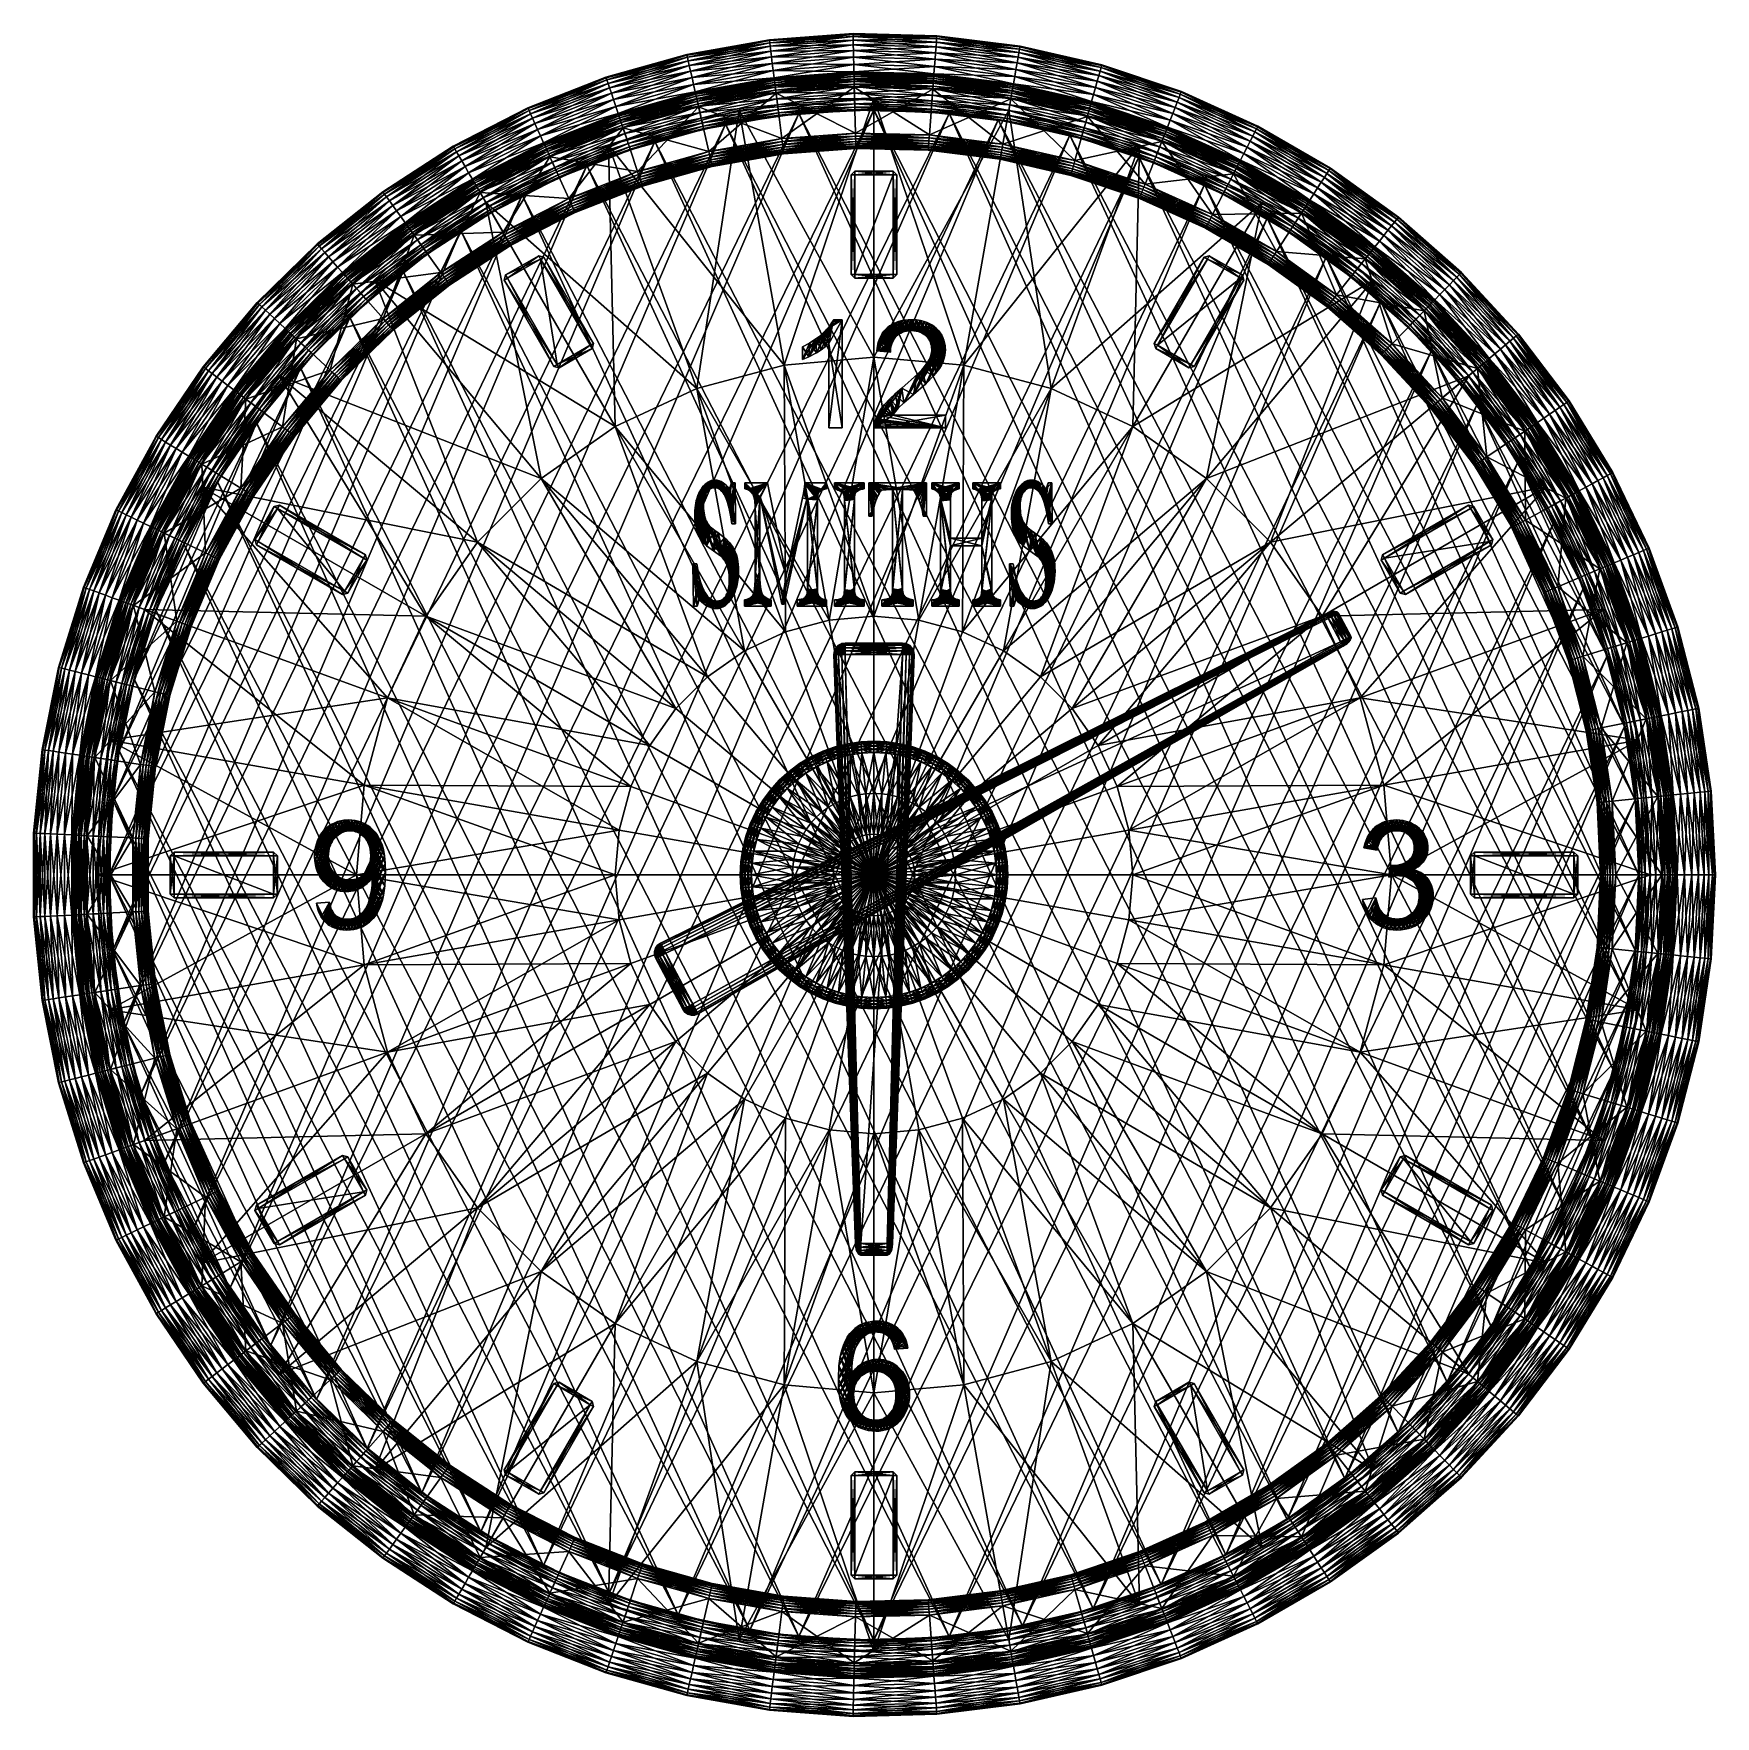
# Model space of a CAD drawing. Extents: x -220 to 220, y -231 to 209.
import ezdxf

# ---------------------------------------------------------------- set-up
doc = ezdxf.new("R2010")
doc.units = 0
doc.layers.get('0').update_dxf_attribs({"color": 33, "linetype": 'CONTINUOUS'})

msp = doc.modelspace()

# ---------------------------------------------------------------- meshes
at = {"color": 46}
mesh = msp.add_polyface(dxfattribs=at)
corners = [(-46.73, 193.85, 32), (-46.73, 193.85, 32), (-26.11, 197.49, 32), (-47.16, 195.75, 32.19), (-26.11, 197.49, 32), (-47.58, 197.58, 32.76), (-26.35, 199.42, 32.19), (-47.97, 199.27, 33.69), (-26.59, 201.28, 32.76), (-48.3, 200.74, 34.93), (-26.8, 203, 33.69), (-48.58, 201.96, 36.44), (-26.99, 204.5, 34.93), (-48.79, 202.86, 38.17), (-27.15, 205.74, 36.44), (-48.91, 203.41, 40.05), (-27.26, 206.65, 38.17), (-48.95, 203.6, 42), (-27.36, 207.41, 42), (-27.33, 207.22, 40.05), (-48.95, 203.6, 58), (-27.36, 207.41, 58), (-48.91, 203.41, 59.95), (-48.79, 202.86, 61.83), (-27.33, 207.22, 59.95), (-48.58, 201.96, 63.56), (-27.26, 206.65, 61.83), (-48.3, 200.74, 65.07), (-27.15, 205.74, 63.56), (-47.97, 199.27, 66.31), (-26.99, 204.5, 65.07), (-47.58, 197.58, 67.24), (-26.8, 203, 66.31), (-47.16, 195.75, 67.81), (-26.59, 201.28, 67.24), (-46.73, 193.85, 68), (-26.35, 199.42, 67.81), (-46.73, 193.85, 68), (-26.11, 197.49, 68), (-46.3, 191.95, 67.81), (-26.11, 197.49, 68), (-45.88, 190.12, 67.24), (-25.87, 195.55, 67.81), (-45.88, 190.12, 32.76), (-46.3, 191.95, 32.19), (-25.64, 193.69, 32.76), (-46.73, 193.85, 32), (-25.87, 195.55, 32.19), (-67.5, 190.03, 32.19), (-68.1, 191.81, 32.76), (-68.65, 193.45, 33.69), (-69.13, 194.88, 34.93), (-69.53, 196.06, 36.44), (-69.13, 194.88, 65.07), (-68.65, 193.45, 66.31), (-68.1, 191.81, 67.24), (-67.5, 190.03, 67.81), (-66.88, 188.18, 68), (-66.88, 188.18, 68)]
mesh.append_faces([[corners[k] for k in face] for face in [(0, 1, 2, 0), (1, 3, 4, 1), (3, 5, 6, 3), (5, 7, 8, 5), (7, 9, 10, 7), (9, 11, 12, 9), (11, 13, 14, 11), (13, 15, 16, 13), (17, 18, 19, 17), (15, 17, 19, 15), (20, 21, 18, 20), (17, 20, 18, 17), (20, 22, 21, 20), (22, 23, 24, 22), (23, 25, 26, 23), (25, 27, 28, 25), (27, 29, 30, 27), (29, 31, 32, 29), (31, 33, 34, 31), (33, 35, 36, 33), (35, 37, 38, 35), (37, 39, 40, 37), (39, 41, 42, 39), (43, 44, 45, 43), (44, 46, 47, 44), (48, 3, 1, 48), (49, 5, 3, 49), (50, 7, 5, 50), (51, 9, 7, 51), (52, 11, 9, 52), (53, 27, 25, 53), (54, 29, 27, 54), (55, 31, 29, 55), (56, 33, 31, 56), (57, 35, 33, 57), (58, 37, 35, 58)]], dxfattribs={"vtx3": -1, "color": 46})
mesh = msp.add_polyface(dxfattribs=at)
corners = [(-26.11, 197.49, 32), (-26.11, 197.49, 32), (-5.24, 199.05, 32), (-26.35, 199.42, 32.19), (-5.24, 199.05, 32), (-26.59, 201.28, 32.76), (-5.28, 201, 32.19), (-26.8, 203, 33.69), (-5.33, 202.88, 32.76), (-26.99, 204.5, 34.93), (-5.37, 204.61, 33.69), (-27.15, 205.74, 36.44), (-5.41, 206.12, 34.93), (-27.26, 206.65, 38.17), (-5.44, 207.36, 36.44), (-27.33, 207.22, 40.05), (-5.47, 208.29, 38.17), (-27.36, 207.41, 42), (-5.48, 208.86, 40.05), (-27.36, 207.41, 58), (-5.48, 209.05, 58), (-5.48, 209.05, 42), (-27.33, 207.22, 59.95), (-27.26, 206.65, 61.83), (-5.48, 208.86, 59.95), (-27.15, 205.74, 63.56), (-5.47, 208.29, 61.83), (-26.99, 204.5, 65.07), (-5.44, 207.36, 63.56), (-26.8, 203, 66.31), (-5.41, 206.12, 65.07), (-26.59, 201.28, 67.24), (-5.37, 204.61, 66.31), (-26.35, 199.42, 67.81), (-5.33, 202.88, 67.24), (-26.11, 197.49, 68), (-5.28, 201, 67.81), (-26.11, 197.49, 68), (-5.24, 199.05, 68), (-25.87, 195.55, 67.81), (-5.24, 199.05, 68), (-25.87, 195.55, 32.19), (-26.11, 197.49, 32), (-5.19, 197.1, 32.19), (-47.16, 195.75, 32.19), (-47.58, 197.58, 32.76), (-47.97, 199.27, 33.69), (-48.3, 200.74, 34.93), (-48.58, 201.96, 36.44), (-48.79, 202.86, 38.17), (-48.91, 203.41, 40.05), (-48.91, 203.41, 59.95), (-48.79, 202.86, 61.83), (-48.58, 201.96, 63.56), (-48.3, 200.74, 65.07), (-47.97, 199.27, 66.31), (-47.58, 197.58, 67.24), (-47.16, 195.75, 67.81)]
mesh.append_faces([[corners[k] for k in face] for face in [(0, 1, 2, 0), (1, 3, 4, 1), (3, 5, 6, 3), (5, 7, 8, 5), (7, 9, 10, 7), (9, 11, 12, 9), (11, 13, 14, 11), (13, 15, 16, 13), (15, 17, 18, 15), (19, 20, 21, 19), (17, 19, 21, 17), (19, 22, 20, 19), (22, 23, 24, 22), (23, 25, 26, 23), (25, 27, 28, 25), (27, 29, 30, 27), (29, 31, 32, 29), (31, 33, 34, 31), (33, 35, 36, 33), (35, 37, 38, 35), (37, 39, 40, 37), (41, 42, 43, 41), (44, 3, 1, 44), (45, 5, 3, 45), (46, 7, 5, 46), (47, 9, 7, 47), (48, 11, 9, 48), (49, 13, 11, 49), (50, 15, 13, 50), (51, 22, 19, 51), (52, 23, 22, 52), (53, 25, 23, 53), (54, 27, 25, 54), (55, 29, 27, 55), (56, 31, 29, 56), (57, 33, 31, 57)]], dxfattribs={"vtx3": -1, "color": 46})
mesh = msp.add_polyface(dxfattribs=at)
corners = [(-5.24, 199.05, 32), (-5.24, 199.05, 32), (15.69, 198.53, 32), (-5.28, 201, 32.19), (15.69, 198.53, 32), (-5.33, 202.88, 32.76), (15.84, 200.47, 32.19), (-5.37, 204.61, 33.69), (15.98, 202.35, 32.76), (-5.41, 206.12, 34.93), (16.11, 204.07, 33.69), (-5.44, 207.36, 36.44), (16.22, 205.58, 34.93), (-5.47, 208.29, 38.17), (16.31, 206.82, 36.44), (-5.48, 208.86, 40.05), (16.38, 207.74, 38.17), (-5.48, 209.05, 42), (16.43, 208.31, 40.05), (-5.48, 209.05, 58), (16.44, 208.5, 42), (-5.48, 208.86, 59.95), (16.44, 208.5, 58), (-5.47, 208.29, 61.83), (16.43, 208.31, 59.95), (-5.44, 207.36, 63.56), (16.38, 207.74, 61.83), (-5.41, 206.12, 65.07), (16.31, 206.82, 63.56), (-5.37, 204.61, 66.31), (16.22, 205.58, 65.07), (-5.33, 202.88, 67.24), (16.11, 204.07, 66.31), (-5.28, 201, 67.81), (15.98, 202.35, 67.24), (-5.24, 199.05, 68), (15.84, 200.47, 67.81), (-5.24, 199.05, 68), (15.69, 198.53, 68), (-5.19, 197.1, 67.81), (15.69, 198.53, 68), (-26.35, 199.42, 32.19), (-26.59, 201.28, 32.76), (-26.8, 203, 33.69), (-26.99, 204.5, 34.93), (-27.15, 205.74, 36.44), (-27.26, 206.65, 38.17), (-27.33, 207.22, 40.05), (-27.36, 207.41, 42), (-27.33, 207.22, 59.95), (-27.26, 206.65, 61.83), (-27.15, 205.74, 63.56), (-26.99, 204.5, 65.07), (-26.8, 203, 66.31), (-26.59, 201.28, 67.24), (-26.35, 199.42, 67.81), (-26.11, 197.49, 68)]
mesh.append_faces([[corners[k] for k in face] for face in [(0, 1, 2, 0), (1, 3, 4, 1), (3, 5, 6, 3), (5, 7, 8, 5), (7, 9, 10, 7), (9, 11, 12, 9), (11, 13, 14, 11), (13, 15, 16, 13), (15, 17, 18, 15), (17, 19, 20, 17), (19, 21, 22, 19), (21, 23, 24, 21), (23, 25, 26, 23), (25, 27, 28, 25), (27, 29, 30, 27), (29, 31, 32, 29), (31, 33, 34, 31), (33, 35, 36, 33), (35, 37, 38, 35), (37, 39, 40, 37), (41, 3, 1, 41), (42, 5, 3, 42), (43, 7, 5, 43), (44, 9, 7, 44), (45, 11, 9, 45), (46, 13, 11, 46), (47, 15, 13, 47), (48, 17, 15, 48), (49, 21, 19, 49), (50, 23, 21, 50), (51, 25, 23, 51), (52, 27, 25, 52), (53, 29, 27, 53), (54, 31, 29, 54), (55, 33, 31, 55), (56, 35, 33, 56)]], dxfattribs={"vtx3": -1, "color": 46})
mesh = msp.add_polyface(dxfattribs=at)
corners = [(15.69, 198.53, 32), (15.84, 200.47, 32.19), (36.47, 195.93, 32), (15.98, 202.35, 32.76), (36.8, 197.85, 32.19), (16.11, 204.07, 33.69), (37.13, 199.69, 32.76), (16.22, 205.58, 34.93), (37.43, 201.4, 33.69), (16.31, 206.82, 36.44), (37.69, 202.89, 34.93), (16.38, 207.74, 38.17), (37.91, 204.11, 36.44), (16.43, 208.31, 40.05), (38.07, 205.02, 38.17), (16.44, 208.5, 42), (38.17, 205.58, 40.05), (16.43, 208.31, 59.95), (16.38, 207.74, 61.83), (38.17, 205.58, 59.95), (16.31, 206.82, 63.56), (38.07, 205.02, 61.83), (16.22, 205.58, 65.07), (37.91, 204.11, 63.56), (16.11, 204.07, 66.31), (37.69, 202.89, 65.07), (15.98, 202.35, 67.24), (37.43, 201.4, 66.31), (15.84, 200.47, 67.81), (37.13, 199.69, 67.24), (15.69, 198.53, 68), (36.8, 197.85, 67.81), (-5.24, 199.05, 32), (15.69, 198.53, 32), (-5.28, 201, 32.19), (-5.33, 202.88, 32.76), (-5.37, 204.61, 33.69), (-5.41, 206.12, 34.93), (-5.44, 207.36, 36.44), (-5.47, 208.29, 38.17), (-5.48, 208.86, 40.05), (-5.48, 209.05, 42), (-5.48, 209.05, 58), (16.44, 208.5, 58), (-5.48, 208.86, 59.95), (-5.47, 208.29, 61.83), (-5.44, 207.36, 63.56), (-5.41, 206.12, 65.07), (-5.37, 204.61, 66.31), (-5.33, 202.88, 67.24), (-5.28, 201, 67.81), (-5.24, 199.05, 68), (-5.24, 199.05, 68), (15.69, 198.53, 68), (-5.24, 199.05, 32), (15.69, 198.53, 32), (15.55, 196.58, 32.19)]
mesh.append_faces([[corners[k] for k in face] for face in [(0, 1, 2, 0), (1, 3, 4, 1), (3, 5, 6, 3), (5, 7, 8, 5), (7, 9, 10, 7), (9, 11, 12, 9), (11, 13, 14, 11), (13, 15, 16, 13), (17, 18, 19, 17), (18, 20, 21, 18), (20, 22, 23, 20), (22, 24, 25, 22), (24, 26, 27, 24), (26, 28, 29, 26), (28, 30, 31, 28), (32, 0, 33, 32), (34, 1, 0, 34), (35, 3, 1, 35), (36, 5, 3, 36), (37, 7, 5, 37), (38, 9, 7, 38), (39, 11, 9, 39), (40, 13, 11, 40), (41, 15, 13, 41), (42, 43, 15, 42), (44, 17, 43, 44), (45, 18, 17, 45), (46, 20, 18, 46), (47, 22, 20, 47), (48, 24, 22, 48), (49, 26, 24, 49), (50, 28, 26, 50), (51, 30, 28, 51), (52, 53, 30, 52), (54, 55, 56, 54)]], dxfattribs={"vtx3": -1, "color": 46})
mesh = msp.add_polyface(dxfattribs=at)
corners = [(36.8, 197.85, 32.19), (37.13, 199.69, 32.76), (57.4, 193.15, 32.19), (37.43, 201.4, 33.69), (57.91, 194.95, 32.76), (37.69, 202.89, 34.93), (58.38, 196.62, 33.69), (37.91, 204.11, 36.44), (58.79, 198.07, 34.93), (38.07, 205.02, 38.17), (59.13, 199.27, 36.44), (38.17, 205.58, 40.05), (59.38, 200.16, 38.17), (38.17, 205.58, 59.95), (38.07, 205.02, 61.83), (59.53, 200.71, 59.95), (37.91, 204.11, 63.56), (59.38, 200.16, 61.83), (37.69, 202.89, 65.07), (59.13, 199.27, 63.56), (37.43, 201.4, 66.31), (58.79, 198.07, 65.07), (37.13, 199.69, 67.24), (58.38, 196.62, 66.31), (36.8, 197.85, 67.81), (57.91, 194.95, 67.24), (36.47, 195.93, 68), (57.4, 193.15, 67.81), (15.69, 198.53, 32), (36.47, 195.93, 32), (36.47, 195.93, 32), (15.84, 200.47, 32.19), (15.98, 202.35, 32.76), (16.11, 204.07, 33.69), (16.22, 205.58, 34.93), (16.31, 206.82, 36.44), (16.38, 207.74, 38.17), (16.43, 208.31, 40.05), (16.44, 208.5, 42), (38.2, 205.77, 42), (16.44, 208.5, 58), (38.2, 205.77, 58), (16.43, 208.31, 59.95), (16.38, 207.74, 61.83), (16.31, 206.82, 63.56), (16.22, 205.58, 65.07), (16.11, 204.07, 66.31), (15.98, 202.35, 67.24), (15.84, 200.47, 67.81), (15.69, 198.53, 68), (15.69, 198.53, 68), (36.47, 195.93, 68), (15.55, 196.58, 67.81), (36.13, 194, 67.81), (15.69, 198.53, 32), (36.47, 195.93, 32), (36.13, 194, 32.19)]
mesh.append_faces([[corners[k] for k in face] for face in [(0, 1, 2, 0), (1, 3, 4, 1), (3, 5, 6, 3), (5, 7, 8, 5), (7, 9, 10, 7), (9, 11, 12, 9), (13, 14, 15, 13), (14, 16, 17, 14), (16, 18, 19, 16), (18, 20, 21, 18), (20, 22, 23, 20), (22, 24, 25, 22), (24, 26, 27, 24), (28, 29, 30, 28), (31, 0, 29, 31), (32, 1, 0, 32), (33, 3, 1, 33), (34, 5, 3, 34), (35, 7, 5, 35), (36, 9, 7, 36), (37, 11, 9, 37), (38, 39, 11, 38), (40, 41, 39, 40), (38, 40, 39, 38), (42, 13, 41, 42), (40, 42, 41, 40), (43, 14, 13, 43), (44, 16, 14, 44), (45, 18, 16, 45), (46, 20, 18, 46), (47, 22, 20, 47), (48, 24, 22, 48), (49, 26, 24, 49), (50, 51, 26, 50), (52, 53, 51, 52), (54, 55, 56, 54)]], dxfattribs={"vtx3": -1, "color": 46})
mesh = msp.add_polyface(dxfattribs=at)
corners = [(-66.88, 188.18, 32), (-66.88, 188.18, 32), (-46.73, 193.85, 32), (-67.5, 190.03, 32.19), (-46.73, 193.85, 32), (-68.1, 191.81, 32.76), (-47.16, 195.75, 32.19), (-68.65, 193.45, 33.69), (-47.58, 197.58, 32.76), (-69.13, 194.88, 34.93), (-47.97, 199.27, 33.69), (-69.53, 196.06, 36.44), (-48.3, 200.74, 34.93), (-69.82, 196.94, 38.17), (-48.79, 202.86, 38.17), (-48.58, 201.96, 36.44), (-70.01, 197.48, 40.05), (-48.91, 203.41, 40.05), (-70.07, 197.66, 42), (-48.95, 203.6, 42), (-70.07, 197.66, 58), (-48.95, 203.6, 58), (-70.01, 197.48, 59.95), (-48.91, 203.41, 59.95), (-69.82, 196.94, 61.83), (-48.79, 202.86, 61.83), (-69.53, 196.06, 63.56), (-48.58, 201.96, 63.56), (-69.13, 194.88, 65.07), (-68.65, 193.45, 66.31), (-48.3, 200.74, 65.07), (-68.1, 191.81, 67.24), (-47.97, 199.27, 66.31), (-67.5, 190.03, 67.81), (-47.58, 197.58, 67.24), (-66.88, 188.18, 68), (-47.16, 195.75, 67.81), (-66.88, 188.18, 68), (-46.73, 193.85, 68), (-66.26, 186.33, 67.81), (-46.73, 193.85, 68), (-65.66, 184.55, 67.24), (-46.3, 191.95, 67.81), (-65.11, 182.91, 66.31), (-45.88, 190.12, 67.24), (-65.66, 184.55, 32.76), (-66.26, 186.33, 32.19), (-45.88, 190.12, 32.76), (-66.88, 188.18, 32), (-46.3, 191.95, 32.19), (-87.17, 182.31, 32.19), (-87.94, 184.02, 32.76), (-87.94, 184.02, 67.24), (-87.17, 182.31, 67.81), (-86.37, 180.53, 68)]
mesh.append_faces([[corners[k] for k in face] for face in [(0, 1, 2, 0), (1, 3, 4, 1), (3, 5, 6, 3), (5, 7, 8, 5), (7, 9, 10, 7), (9, 11, 12, 9), (13, 14, 15, 13), (11, 13, 15, 11), (16, 17, 14, 16), (13, 16, 14, 13), (18, 19, 17, 18), (16, 18, 17, 16), (20, 21, 19, 20), (18, 20, 19, 18), (22, 23, 21, 22), (20, 22, 21, 20), (24, 25, 23, 24), (22, 24, 23, 22), (26, 27, 25, 26), (24, 26, 25, 24), (26, 28, 27, 26), (28, 29, 30, 28), (29, 31, 32, 29), (31, 33, 34, 31), (33, 35, 36, 33), (35, 37, 38, 35), (37, 39, 40, 37), (39, 41, 42, 39), (41, 43, 44, 41), (45, 46, 47, 45), (46, 48, 49, 46), (50, 3, 1, 50), (51, 5, 3, 51), (52, 31, 29, 52), (53, 33, 31, 53), (54, 35, 33, 54)]], dxfattribs={"vtx3": -1, "color": 46})
mesh = msp.add_polyface(dxfattribs=at)
corners = [(56.88, 191.27, 32), (56.88, 191.27, 32), (76.72, 184.6, 32), (57.4, 193.15, 32.19), (76.72, 184.6, 32), (57.91, 194.95, 32.76), (77.43, 186.42, 32.19), (58.38, 196.62, 33.69), (78.12, 188.16, 32.76), (58.79, 198.07, 34.93), (78.75, 189.77, 33.69), (58.79, 198.07, 65.07), (58.38, 196.62, 66.31), (79.3, 191.18, 65.07), (57.91, 194.95, 67.24), (78.75, 189.77, 66.31), (57.4, 193.15, 67.81), (78.12, 188.16, 67.24), (56.88, 191.27, 68), (77.43, 186.42, 67.81), (56.88, 191.27, 68), (76.72, 184.6, 68), (36.47, 195.93, 32), (36.8, 197.85, 32.19), (37.13, 199.69, 32.76), (37.43, 201.4, 33.69), (37.69, 202.89, 34.93), (37.91, 204.11, 36.44), (59.13, 199.27, 36.44), (38.07, 205.02, 38.17), (59.38, 200.16, 38.17), (38.17, 205.58, 40.05), (59.53, 200.71, 40.05), (38.2, 205.77, 42), (59.58, 200.89, 42), (38.2, 205.77, 58), (59.58, 200.89, 58), (38.17, 205.58, 59.95), (59.53, 200.71, 59.95), (38.07, 205.02, 61.83), (59.38, 200.16, 61.83), (37.91, 204.11, 63.56), (59.13, 199.27, 63.56), (37.69, 202.89, 65.07), (37.43, 201.4, 66.31), (37.13, 199.69, 67.24), (36.8, 197.85, 67.81), (36.47, 195.93, 68), (36.47, 195.93, 68), (36.13, 194, 67.81), (56.35, 189.39, 67.81), (35.8, 192.16, 67.24), (55.84, 187.58, 67.24), (36.13, 194, 32.19), (56.35, 189.39, 32.19), (55.84, 187.58, 32.76), (36.47, 195.93, 32), (56.88, 191.27, 32)]
mesh.append_faces([[corners[k] for k in face] for face in [(0, 1, 2, 0), (1, 3, 4, 1), (3, 5, 6, 3), (5, 7, 8, 5), (7, 9, 10, 7), (11, 12, 13, 11), (12, 14, 15, 12), (14, 16, 17, 14), (16, 18, 19, 16), (18, 20, 21, 18), (22, 1, 0, 22), (23, 3, 1, 23), (24, 5, 3, 24), (25, 7, 5, 25), (26, 9, 7, 26), (27, 28, 9, 27), (29, 30, 28, 29), (31, 32, 30, 31), (33, 34, 32, 33), (31, 33, 32, 31), (35, 36, 34, 35), (33, 35, 34, 33), (37, 38, 36, 37), (35, 37, 36, 35), (39, 40, 38, 39), (41, 42, 40, 41), (43, 11, 42, 43), (44, 12, 11, 44), (45, 14, 12, 45), (46, 16, 14, 46), (47, 18, 16, 47), (48, 20, 18, 48), (49, 50, 20, 49), (51, 52, 50, 51), (53, 54, 55, 53), (56, 57, 54, 56)]], dxfattribs={"vtx3": -1, "color": 46})
mesh = msp.add_polyface(dxfattribs=at)
corners = [(-25.87, 195.55, 67.81), (-25.64, 193.69, 67.24), (-5.19, 197.1, 67.81), (-25.42, 191.97, 66.31), (-5.14, 195.23, 67.24), (-25.23, 190.47, 65.07), (-5.1, 193.5, 66.31), (-25.08, 189.24, 63.56), (-5.06, 191.98, 65.07), (-24.96, 188.32, 61.83), (-5.03, 190.74, 63.56), (-24.89, 187.75, 59.95), (-5.01, 189.82, 61.83), (-24.87, 187.56, 58), (-4.99, 189.25, 59.95), (-24.87, 187.56, 42), (-4.99, 189.05, 58), (-24.89, 187.75, 40.05), (-4.99, 189.05, 42), (-24.96, 188.32, 38.17), (-4.99, 189.25, 40.05), (-25.08, 189.24, 36.44), (-5.01, 189.82, 38.17), (-25.23, 190.47, 34.93), (-5.03, 190.74, 36.44), (-25.42, 191.97, 33.69), (-5.06, 191.98, 34.93), (-25.64, 193.69, 32.76), (-5.1, 193.5, 33.69), (-25.87, 195.55, 32.19), (-5.14, 195.23, 32.76), (-46.73, 193.85, 32), (-26.11, 197.49, 32), (-26.11, 197.49, 32), (-46.73, 193.85, 68), (-26.11, 197.49, 68), (-26.35, 199.42, 67.81), (-46.73, 193.85, 68), (-26.11, 197.49, 68), (-46.3, 191.95, 67.81), (-45.88, 190.12, 67.24), (-45.49, 188.43, 66.31), (-45.16, 186.96, 65.07), (-44.88, 185.74, 63.56), (-44.67, 184.84, 61.83), (-44.55, 184.29, 59.95), (-44.5, 184.1, 58), (-44.5, 184.1, 42), (-44.55, 184.29, 40.05), (-44.67, 184.84, 38.17), (-44.88, 185.74, 36.44), (-45.16, 186.96, 34.93), (-45.49, 188.43, 33.69), (-45.88, 190.12, 32.76), (-46.3, 191.95, 32.19), (-46.73, 193.85, 32), (-26.11, 197.49, 32)]
mesh.append_faces([[corners[k] for k in face] for face in [(0, 1, 2, 0), (1, 3, 4, 1), (3, 5, 6, 3), (5, 7, 8, 5), (7, 9, 10, 7), (9, 11, 12, 9), (11, 13, 14, 11), (13, 15, 16, 13), (15, 17, 18, 15), (17, 19, 20, 17), (19, 21, 22, 19), (21, 23, 24, 21), (23, 25, 26, 23), (25, 27, 28, 25), (27, 29, 30, 27), (31, 32, 33, 31), (34, 35, 36, 34), (37, 38, 35, 37), (39, 0, 38, 39), (40, 1, 0, 40), (41, 3, 1, 41), (42, 5, 3, 42), (43, 7, 5, 43), (44, 9, 7, 44), (45, 11, 9, 45), (46, 13, 11, 46), (47, 15, 13, 47), (48, 17, 15, 48), (49, 19, 17, 49), (50, 21, 19, 50), (51, 23, 21, 51), (52, 25, 23, 52), (53, 27, 25, 53), (54, 29, 27, 54), (55, 56, 29, 55)]], dxfattribs={"vtx3": -1, "color": 46})
mesh = msp.add_polyface(dxfattribs=at)
corners = [(-24.12, 181.61, -37.5), (-25.61, 193.52, -37.5), (-4.84, 183.06, -37.5), (-25.71, 194.29, -37.42), (-5.14, 195.05, -37.5), (-25.81, 195.04, -37.2), (-5.16, 195.83, -37.42), (-25.89, 195.72, -36.83), (-5.17, 196.58, -37.2), (-25.97, 196.32, -36.33), (-5.19, 197.27, -36.83), (-26.03, 196.82, -35.72), (-5.21, 197.88, -36.33), (-26.07, 197.18, -35.03), (-5.22, 198.38, -35.72), (-26.1, 197.41, -34.28), (-5.23, 198.75, -35.03), (-26.11, 197.49, -33.5), (-5.23, 198.97, -34.28), (-26.11, 197.49, 33.5), (-5.24, 199.05, 33.5), (-5.24, 199.05, -33.5), (-26.1, 197.41, 34.28), (-26.07, 197.18, 35.03), (-5.23, 198.97, 34.28), (-26.03, 196.82, 35.72), (-5.23, 198.75, 35.03), (-25.97, 196.32, 36.33), (-5.22, 198.38, 35.72), (-25.89, 195.72, 36.83), (-5.21, 197.88, 36.33), (-25.81, 195.04, 37.2), (-5.19, 197.27, 36.83), (-25.71, 194.29, 37.42), (-5.17, 196.58, 37.2), (-25.61, 193.52, 37.5), (-5.16, 195.83, 37.42), (-24.12, 181.61, 37.5), (-5.14, 195.05, 37.5), (-45.84, 189.95, -37.5), (-46.01, 190.71, -37.42), (-46.18, 191.44, -37.2), (-46.33, 192.12, -36.83), (-46.47, 192.71, -36.33), (-46.58, 193.19, -35.72), (-46.66, 193.55, -35.03), (-46.71, 193.78, -34.28), (-46.71, 193.78, 34.28), (-46.66, 193.55, 35.03), (-46.58, 193.19, 35.72), (-46.47, 192.71, 36.33), (-46.33, 192.12, 36.83), (-46.18, 191.44, 37.2), (-46.01, 190.71, 37.42), (-45.84, 189.95, 37.5)]
mesh.append_faces([[corners[k] for k in face] for face in [(0, 1, 2, 0), (1, 3, 4, 1), (3, 5, 6, 3), (5, 7, 8, 5), (7, 9, 10, 7), (9, 11, 12, 9), (11, 13, 14, 11), (13, 15, 16, 13), (15, 17, 18, 15), (19, 20, 21, 19), (17, 19, 21, 17), (19, 22, 20, 19), (22, 23, 24, 22), (23, 25, 26, 23), (25, 27, 28, 25), (27, 29, 30, 27), (29, 31, 32, 29), (31, 33, 34, 31), (33, 35, 36, 33), (35, 37, 38, 35), (39, 1, 0, 39), (40, 3, 1, 40), (41, 5, 3, 41), (42, 7, 5, 42), (43, 9, 7, 43), (44, 11, 9, 44), (45, 13, 11, 45), (46, 15, 13, 46), (47, 22, 19, 47), (48, 23, 22, 48), (49, 25, 23, 49), (50, 27, 25, 50), (51, 29, 27, 51), (52, 31, 29, 52), (53, 33, 31, 53), (54, 35, 33, 54)]], dxfattribs={"vtx3": -1, "color": 46})
mesh = msp.add_polyface(dxfattribs=at)
corners = [(-5.19, 197.1, 67.81), (-5.14, 195.23, 67.24), (15.55, 196.58, 67.81), (-5.1, 193.5, 66.31), (15.41, 194.71, 67.24), (-5.06, 191.98, 65.07), (15.28, 192.99, 66.31), (-5.03, 190.74, 63.56), (15.16, 191.48, 65.07), (-5.01, 189.82, 61.83), (15.07, 190.24, 63.56), (-4.99, 189.25, 59.95), (15, 189.32, 61.83), (-4.99, 189.05, 58), (14.96, 188.75, 59.95), (-4.99, 189.05, 42), (14.95, 188.56, 58), (-4.99, 189.25, 40.05), (14.95, 188.56, 42), (-5.01, 189.82, 38.17), (14.96, 188.75, 40.05), (-5.03, 190.74, 36.44), (15, 189.32, 38.17), (-5.06, 191.98, 34.93), (15.07, 190.24, 36.44), (-5.1, 193.5, 33.69), (15.16, 191.48, 34.93), (-5.14, 195.23, 32.76), (15.28, 192.99, 33.69), (-5.19, 197.1, 32.19), (15.41, 194.71, 32.76), (-5.24, 199.05, 32), (15.55, 196.58, 32.19), (-26.11, 197.49, 32), (-5.24, 199.05, 32), (-5.24, 199.05, 32), (-26.11, 197.49, 68), (-5.24, 199.05, 68), (-5.24, 199.05, 68), (-25.87, 195.55, 67.81), (-25.64, 193.69, 67.24), (-25.42, 191.97, 66.31), (-25.23, 190.47, 65.07), (-25.08, 189.24, 63.56), (-24.96, 188.32, 61.83), (-24.89, 187.75, 59.95), (-24.87, 187.56, 58), (-24.87, 187.56, 42), (-24.89, 187.75, 40.05), (-24.96, 188.32, 38.17), (-25.08, 189.24, 36.44), (-25.23, 190.47, 34.93), (-25.42, 191.97, 33.69), (-25.64, 193.69, 32.76), (-25.87, 195.55, 32.19), (-26.11, 197.49, 32)]
mesh.append_faces([[corners[k] for k in face] for face in [(0, 1, 2, 0), (1, 3, 4, 1), (3, 5, 6, 3), (5, 7, 8, 5), (7, 9, 10, 7), (9, 11, 12, 9), (11, 13, 14, 11), (13, 15, 16, 13), (15, 17, 18, 15), (17, 19, 20, 17), (19, 21, 22, 19), (21, 23, 24, 21), (23, 25, 26, 23), (25, 27, 28, 25), (27, 29, 30, 27), (29, 31, 32, 29), (33, 34, 35, 33), (36, 37, 38, 36), (39, 0, 37, 39), (40, 1, 0, 40), (41, 3, 1, 41), (42, 5, 3, 42), (43, 7, 5, 43), (44, 9, 7, 44), (45, 11, 9, 45), (46, 13, 11, 46), (47, 15, 13, 47), (48, 17, 15, 48), (49, 19, 17, 49), (50, 21, 19, 50), (51, 23, 21, 51), (52, 25, 23, 52), (53, 27, 25, 53), (54, 29, 27, 54), (55, 31, 29, 55)]], dxfattribs={"vtx3": -1, "color": 46})
mesh = msp.add_polyface(dxfattribs=at)
corners = [(-4.84, 183.06, -37.5), (-5.14, 195.05, -37.5), (14.5, 182.57, -37.5), (-5.16, 195.83, -37.42), (15.39, 194.54, -37.5), (-5.17, 196.58, -37.2), (15.45, 195.32, -37.42), (-5.19, 197.27, -36.83), (15.51, 196.07, -37.2), (-5.21, 197.88, -36.33), (15.56, 196.76, -36.83), (-5.22, 198.38, -35.72), (15.61, 197.36, -36.33), (-5.23, 198.75, -35.03), (15.64, 197.86, -35.72), (-5.23, 198.97, -34.28), (15.67, 198.23, -35.03), (-5.24, 199.05, -33.5), (15.69, 198.45, -34.28), (-5.24, 199.05, 33.5), (15.69, 198.53, -33.5), (-5.23, 198.97, 34.28), (15.69, 198.53, 33.5), (-5.23, 198.75, 35.03), (15.69, 198.45, 34.28), (-5.22, 198.38, 35.72), (15.67, 198.23, 35.03), (-5.21, 197.88, 36.33), (15.64, 197.86, 35.72), (-5.19, 197.27, 36.83), (15.61, 197.36, 36.33), (-5.17, 196.58, 37.2), (15.56, 196.76, 36.83), (-5.16, 195.83, 37.42), (15.51, 196.07, 37.2), (-5.14, 195.05, 37.5), (15.45, 195.32, 37.42), (-4.84, 183.06, 37.5), (15.39, 194.54, 37.5), (-25.61, 193.52, -37.5), (-25.71, 194.29, -37.42), (-25.81, 195.04, -37.2), (-25.89, 195.72, -36.83), (-25.97, 196.32, -36.33), (-26.03, 196.82, -35.72), (-26.07, 197.18, -35.03), (-26.1, 197.41, -34.28), (-26.11, 197.49, -33.5), (-26.1, 197.41, 34.28), (-26.07, 197.18, 35.03), (-26.03, 196.82, 35.72), (-25.97, 196.32, 36.33), (-25.89, 195.72, 36.83), (-25.81, 195.04, 37.2), (-25.71, 194.29, 37.42), (-25.61, 193.52, 37.5)]
mesh.append_faces([[corners[k] for k in face] for face in [(0, 1, 2, 0), (1, 3, 4, 1), (3, 5, 6, 3), (5, 7, 8, 5), (7, 9, 10, 7), (9, 11, 12, 9), (11, 13, 14, 11), (13, 15, 16, 13), (15, 17, 18, 15), (17, 19, 20, 17), (19, 21, 22, 19), (21, 23, 24, 21), (23, 25, 26, 23), (25, 27, 28, 25), (27, 29, 30, 27), (29, 31, 32, 29), (31, 33, 34, 31), (33, 35, 36, 33), (35, 37, 38, 35), (39, 1, 0, 39), (40, 3, 1, 40), (41, 5, 3, 41), (42, 7, 5, 42), (43, 9, 7, 43), (44, 11, 9, 44), (45, 13, 11, 45), (46, 15, 13, 46), (47, 17, 15, 47), (48, 21, 19, 48), (49, 23, 21, 49), (50, 25, 23, 50), (51, 27, 25, 51), (52, 29, 27, 52), (53, 31, 29, 53), (54, 33, 31, 54), (55, 35, 33, 55)]], dxfattribs={"vtx3": -1, "color": 46})
mesh = msp.add_polyface(dxfattribs=at)
corners = [(15.39, 194.54, -37.5), (15.45, 195.32, -37.42), (35.77, 191.99, -37.5), (15.51, 196.07, -37.2), (35.91, 192.76, -37.42), (15.56, 196.76, -36.83), (36.04, 193.49, -37.2), (15.61, 197.36, -36.33), (36.16, 194.18, -36.83), (15.64, 197.86, -35.72), (36.26, 194.77, -36.33), (15.67, 198.23, -35.03), (36.35, 195.26, -35.72), (15.69, 198.45, -34.28), (36.41, 195.63, -35.03), (15.69, 198.53, -33.5), (36.45, 195.85, -34.28), (15.69, 198.45, 34.28), (15.67, 198.23, 35.03), (36.45, 195.85, 34.28), (15.64, 197.86, 35.72), (36.41, 195.63, 35.03), (15.61, 197.36, 36.33), (36.35, 195.26, 35.72), (15.56, 196.76, 36.83), (36.26, 194.77, 36.33), (15.51, 196.07, 37.2), (36.16, 194.18, 36.83), (15.45, 195.32, 37.42), (36.04, 193.49, 37.2), (15.39, 194.54, 37.5), (35.91, 192.76, 37.42), (14.5, 182.57, 37.5), (35.77, 191.99, 37.5), (-5.14, 195.05, -37.5), (14.5, 182.57, -37.5), (-5.16, 195.83, -37.42), (-5.17, 196.58, -37.2), (-5.19, 197.27, -36.83), (-5.21, 197.88, -36.33), (-5.22, 198.38, -35.72), (-5.23, 198.75, -35.03), (-5.23, 198.97, -34.28), (-5.24, 199.05, -33.5), (-5.24, 199.05, 33.5), (15.69, 198.53, 33.5), (-5.23, 198.97, 34.28), (-5.23, 198.75, 35.03), (-5.22, 198.38, 35.72), (-5.21, 197.88, 36.33), (-5.19, 197.27, 36.83), (-5.17, 196.58, 37.2), (-5.16, 195.83, 37.42), (-5.14, 195.05, 37.5), (-4.84, 183.06, 37.5)]
mesh.append_faces([[corners[k] for k in face] for face in [(0, 1, 2, 0), (1, 3, 4, 1), (3, 5, 6, 3), (5, 7, 8, 5), (7, 9, 10, 7), (9, 11, 12, 9), (11, 13, 14, 11), (13, 15, 16, 13), (17, 18, 19, 17), (18, 20, 21, 18), (20, 22, 23, 20), (22, 24, 25, 22), (24, 26, 27, 24), (26, 28, 29, 26), (28, 30, 31, 28), (30, 32, 33, 30), (34, 0, 35, 34), (36, 1, 0, 36), (37, 3, 1, 37), (38, 5, 3, 38), (39, 7, 5, 39), (40, 9, 7, 40), (41, 11, 9, 41), (42, 13, 11, 42), (43, 15, 13, 43), (44, 45, 15, 44), (46, 17, 45, 46), (47, 18, 17, 47), (48, 20, 18, 48), (49, 22, 20, 49), (50, 24, 22, 50), (51, 26, 24, 51), (52, 28, 26, 52), (53, 30, 28, 53), (54, 32, 30, 54)]], dxfattribs={"vtx3": -1, "color": 46})
mesh = msp.add_polyface(dxfattribs=at)
corners = [(15.69, 198.53, 32), (15.69, 198.53, 32), (36.47, 195.93, 32), (15.69, 198.53, 68), (15.69, 198.53, 68), (36.47, 195.93, 68), (15.55, 196.58, 67.81), (36.47, 195.93, 68), (15.41, 194.71, 67.24), (36.13, 194, 67.81), (15.28, 192.99, 66.31), (35.8, 192.16, 67.24), (15.16, 191.48, 65.07), (35.5, 190.45, 66.31), (15.07, 190.24, 63.56), (35.24, 188.96, 65.07), (15, 189.32, 61.83), (35.02, 187.74, 63.56), (14.96, 188.75, 59.95), (34.86, 186.83, 61.83), (14.95, 188.56, 58), (34.76, 186.27, 59.95), (14.95, 188.56, 42), (34.73, 186.08, 58), (14.96, 188.75, 40.05), (34.73, 186.08, 42), (15, 189.32, 38.17), (34.76, 186.27, 40.05), (15.07, 190.24, 36.44), (34.86, 186.83, 38.17), (15.16, 191.48, 34.93), (35.02, 187.74, 36.44), (15.28, 192.99, 33.69), (35.24, 188.96, 34.93), (15.41, 194.71, 32.76), (35.5, 190.45, 33.69), (15.55, 196.58, 32.19), (35.8, 192.16, 32.76), (15.69, 198.53, 32), (36.13, 194, 32.19), (-5.19, 197.1, 67.81), (-5.14, 195.23, 67.24), (-5.1, 193.5, 66.31), (-5.06, 191.98, 65.07), (-5.03, 190.74, 63.56), (-5.01, 189.82, 61.83), (-4.99, 189.25, 59.95), (-4.99, 189.05, 58), (-4.99, 189.05, 42), (-4.99, 189.25, 40.05), (-5.01, 189.82, 38.17), (-5.03, 190.74, 36.44), (-5.06, 191.98, 34.93), (-5.1, 193.5, 33.69), (-5.14, 195.23, 32.76), (-5.19, 197.1, 32.19)]
mesh.append_faces([[corners[k] for k in face] for face in [(0, 1, 2, 0), (3, 4, 5, 3), (4, 6, 7, 4), (6, 8, 9, 6), (8, 10, 11, 8), (10, 12, 13, 10), (12, 14, 15, 12), (14, 16, 17, 14), (16, 18, 19, 16), (18, 20, 21, 18), (20, 22, 23, 20), (22, 24, 25, 22), (24, 26, 27, 24), (26, 28, 29, 26), (28, 30, 31, 28), (30, 32, 33, 30), (32, 34, 35, 32), (34, 36, 37, 34), (36, 38, 39, 36), (40, 6, 4, 40), (41, 8, 6, 41), (42, 10, 8, 42), (43, 12, 10, 43), (44, 14, 12, 44), (45, 16, 14, 45), (46, 18, 16, 46), (47, 20, 18, 47), (48, 22, 20, 48), (49, 24, 22, 49), (50, 26, 24, 50), (51, 28, 26, 51), (52, 30, 28, 52), (53, 32, 30, 53), (54, 34, 32, 54), (55, 36, 34, 55)]], dxfattribs={"vtx3": -1, "color": 46})
mesh = msp.add_polyface(dxfattribs=at)
corners = [(35.77, 191.99, -37.5), (35.91, 192.76, -37.42), (55.79, 187.42, -37.5), (36.04, 193.49, -37.2), (56, 188.17, -37.42), (36.16, 194.18, -36.83), (56.21, 188.89, -37.2), (36.26, 194.77, -36.33), (56.4, 189.56, -36.83), (36.35, 195.26, -35.72), (56.56, 190.14, -36.33), (36.41, 195.63, -35.03), (56.69, 190.62, -35.72), (36.45, 195.85, -34.28), (56.79, 190.97, -35.03), (36.45, 195.85, 34.28), (36.41, 195.63, 35.03), (56.86, 191.19, 34.28), (36.35, 195.26, 35.72), (56.79, 190.97, 35.03), (36.26, 194.77, 36.33), (56.69, 190.62, 35.72), (36.16, 194.18, 36.83), (56.56, 190.14, 36.33), (36.04, 193.49, 37.2), (56.4, 189.56, 36.83), (35.91, 192.76, 37.42), (56.21, 188.89, 37.2), (35.77, 191.99, 37.5), (56, 188.17, 37.42), (33.69, 180.17, 37.5), (55.79, 187.42, 37.5), (15.39, 194.54, -37.5), (33.69, 180.17, -37.5), (15.45, 195.32, -37.42), (15.51, 196.07, -37.2), (15.56, 196.76, -36.83), (15.61, 197.36, -36.33), (15.64, 197.86, -35.72), (15.67, 198.23, -35.03), (15.69, 198.45, -34.28), (15.69, 198.53, -33.5), (36.47, 195.93, -33.5), (15.69, 198.53, 33.5), (36.47, 195.93, 33.5), (15.69, 198.45, 34.28), (15.67, 198.23, 35.03), (15.64, 197.86, 35.72), (15.61, 197.36, 36.33), (15.56, 196.76, 36.83), (15.51, 196.07, 37.2), (15.45, 195.32, 37.42), (15.39, 194.54, 37.5), (14.5, 182.57, 37.5)]
mesh.append_faces([[corners[k] for k in face] for face in [(0, 1, 2, 0), (1, 3, 4, 1), (3, 5, 6, 3), (5, 7, 8, 5), (7, 9, 10, 7), (9, 11, 12, 9), (11, 13, 14, 11), (15, 16, 17, 15), (16, 18, 19, 16), (18, 20, 21, 18), (20, 22, 23, 20), (22, 24, 25, 22), (24, 26, 27, 24), (26, 28, 29, 26), (28, 30, 31, 28), (32, 0, 33, 32), (34, 1, 0, 34), (35, 3, 1, 35), (36, 5, 3, 36), (37, 7, 5, 37), (38, 9, 7, 38), (39, 11, 9, 39), (40, 13, 11, 40), (41, 42, 13, 41), (43, 44, 42, 43), (41, 43, 42, 41), (45, 15, 44, 45), (43, 45, 44, 43), (46, 16, 15, 46), (47, 18, 16, 47), (48, 20, 18, 48), (49, 22, 20, 49), (50, 24, 22, 50), (51, 26, 24, 51), (52, 28, 26, 52), (53, 30, 28, 53)]], dxfattribs={"vtx3": -1, "color": 46})
mesh = msp.add_polyface(dxfattribs=at)
corners = [(77.43, 186.42, 32.19), (78.12, 188.16, 32.76), (96.69, 177.73, 32.19), (78.12, 188.16, 67.24), (77.43, 186.42, 67.81), (97.55, 179.39, 67.24), (76.72, 184.6, 68), (96.69, 177.73, 67.81), (56.88, 191.27, 32), (76.72, 184.6, 32), (76.72, 184.6, 32), (57.4, 193.15, 32.19), (57.91, 194.95, 32.76), (58.38, 196.62, 33.69), (78.75, 189.77, 33.69), (58.79, 198.07, 34.93), (79.3, 191.18, 34.93), (59.13, 199.27, 36.44), (79.76, 192.34, 36.44), (59.38, 200.16, 38.17), (80.1, 193.2, 38.17), (59.53, 200.71, 40.05), (80.3, 193.73, 40.05), (59.58, 200.89, 42), (80.38, 193.91, 42), (59.58, 200.89, 58), (80.38, 193.91, 58), (59.53, 200.71, 59.95), (80.3, 193.73, 59.95), (59.38, 200.16, 61.83), (80.1, 193.2, 61.83), (59.13, 199.27, 63.56), (79.76, 192.34, 63.56), (58.79, 198.07, 65.07), (79.3, 191.18, 65.07), (58.38, 196.62, 66.31), (78.75, 189.77, 66.31), (57.91, 194.95, 67.24), (57.4, 193.15, 67.81), (56.88, 191.27, 68), (56.88, 191.27, 68), (76.72, 184.6, 68), (56.35, 189.39, 67.81), (76.01, 182.78, 67.81), (55.84, 187.58, 67.24), (75.32, 181.04, 67.24), (55.84, 187.58, 32.76), (75.32, 181.04, 32.76), (74.69, 179.43, 33.69), (56.35, 189.39, 32.19), (76.01, 182.78, 32.19), (56.88, 191.27, 32), (76.72, 184.6, 32)]
mesh.append_faces([[corners[k] for k in face] for face in [(0, 1, 2, 0), (3, 4, 5, 3), (4, 6, 7, 4), (8, 9, 10, 8), (11, 0, 9, 11), (12, 1, 0, 12), (13, 14, 1, 13), (15, 16, 14, 15), (17, 18, 16, 17), (15, 17, 16, 15), (19, 20, 18, 19), (17, 19, 18, 17), (21, 22, 20, 21), (19, 21, 20, 19), (23, 24, 22, 23), (21, 23, 22, 21), (25, 26, 24, 25), (23, 25, 24, 23), (27, 28, 26, 27), (25, 27, 26, 25), (29, 30, 28, 29), (27, 29, 28, 27), (31, 32, 30, 31), (29, 31, 30, 29), (33, 34, 32, 33), (31, 33, 32, 31), (35, 36, 34, 35), (37, 3, 36, 37), (38, 4, 3, 38), (39, 6, 4, 39), (40, 41, 6, 40), (42, 43, 41, 42), (44, 45, 43, 44), (46, 47, 48, 46), (49, 50, 47, 49), (51, 52, 50, 51)]], dxfattribs={"vtx3": -1, "color": 46})
mesh = msp.add_polyface(dxfattribs=at)
corners = [(-90.4, 189.47, 40.05), (-90.48, 189.65, 42), (-70.01, 197.48, 40.05), (-90.48, 189.65, 58), (-70.07, 197.66, 42), (-90.4, 189.47, 59.95), (-70.07, 197.66, 58), (-105.98, 172.67, 32.19), (-87.17, 182.31, 32.19), (-86.37, 180.53, 32), (-106.91, 174.3, 32.76), (-87.94, 184.02, 32.76), (-107.78, 175.79, 33.69), (-88.66, 185.6, 33.69), (-108.54, 177.11, 34.93), (-89.28, 186.98, 34.93), (-109.16, 178.18, 36.44), (-89.79, 188.11, 36.44), (-109.62, 178.98, 38.17), (-90.17, 188.95, 38.17), (-109.9, 179.48, 40.05), (-110, 179.64, 42), (-110, 179.64, 58), (-109.9, 179.48, 59.95), (-109.62, 178.98, 61.83), (-90.17, 188.95, 61.83), (-109.16, 178.18, 63.56), (-89.79, 188.11, 63.56), (-108.54, 177.11, 65.07), (-89.28, 186.98, 65.07), (-107.78, 175.79, 66.31), (-88.66, 185.6, 66.31), (-106.91, 174.3, 67.24), (-87.94, 184.02, 67.24), (-105.98, 172.67, 67.81), (-87.17, 182.31, 67.81), (-105, 170.98, 68), (-86.37, 180.53, 68), (-105, 170.98, 68), (-86.37, 180.53, 68)]
mesh.append_faces([[corners[k] for k in face] for face in [(0, 1, 2, 0), (1, 3, 4, 1), (3, 5, 6, 3), (7, 8, 9, 7), (10, 11, 8, 10), (12, 13, 11, 12), (10, 12, 11, 10), (14, 15, 13, 14), (12, 14, 13, 12), (16, 17, 15, 16), (14, 16, 15, 14), (18, 19, 17, 18), (16, 18, 17, 16), (20, 0, 19, 20), (18, 20, 19, 18), (21, 1, 0, 21), (20, 21, 0, 20), (22, 3, 1, 22), (21, 22, 1, 21), (23, 5, 3, 23), (22, 23, 3, 22), (24, 25, 5, 24), (23, 24, 5, 23), (26, 27, 25, 26), (24, 26, 25, 24), (28, 29, 27, 28), (26, 28, 27, 26), (30, 31, 29, 30), (28, 30, 29, 28), (32, 33, 31, 32), (30, 32, 31, 30), (34, 35, 33, 34), (32, 34, 33, 32), (36, 37, 35, 36), (38, 39, 37, 38)]], dxfattribs={"vtx3": -1, "color": 46})
mesh = msp.add_polyface(dxfattribs=at)
corners = [(-86.37, 180.53, 32), (-86.37, 180.53, 32), (-66.88, 188.18, 32), (-87.17, 182.31, 32.19), (-66.88, 188.18, 32), (-87.94, 184.02, 32.76), (-67.5, 190.03, 32.19), (-88.66, 185.6, 33.69), (-68.65, 193.45, 33.69), (-68.1, 191.81, 32.76), (-89.28, 186.98, 34.93), (-69.13, 194.88, 34.93), (-89.79, 188.11, 36.44), (-69.53, 196.06, 36.44), (-90.17, 188.95, 38.17), (-69.82, 196.94, 38.17), (-90.4, 189.47, 40.05), (-70.01, 197.48, 40.05), (-90.48, 189.65, 42), (-70.07, 197.66, 42), (-90.48, 189.65, 58), (-70.07, 197.66, 58), (-90.4, 189.47, 59.95), (-70.01, 197.48, 59.95), (-90.17, 188.95, 61.83), (-69.82, 196.94, 61.83), (-89.79, 188.11, 63.56), (-69.53, 196.06, 63.56), (-89.28, 186.98, 65.07), (-69.13, 194.88, 65.07), (-88.66, 185.6, 66.31), (-68.65, 193.45, 66.31), (-87.94, 184.02, 67.24), (-87.17, 182.31, 67.81), (-68.1, 191.81, 67.24), (-86.37, 180.53, 68), (-67.5, 190.03, 67.81), (-86.37, 180.53, 68), (-66.88, 188.18, 68), (-85.57, 178.75, 67.81), (-66.88, 188.18, 68), (-84.8, 177.04, 67.24), (-66.26, 186.33, 67.81), (-84.09, 175.47, 66.31), (-65.66, 184.55, 67.24), (-83.46, 174.09, 65.07), (-65.11, 182.91, 66.31), (-83.46, 174.09, 34.93), (-84.09, 175.47, 33.69), (-64.63, 181.48, 34.93), (-84.8, 177.04, 32.76), (-65.11, 182.91, 33.69), (-85.57, 178.75, 32.19), (-65.66, 184.55, 32.76), (-86.37, 180.53, 32), (-66.26, 186.33, 32.19)]
mesh.append_faces([[corners[k] for k in face] for face in [(0, 1, 2, 0), (1, 3, 4, 1), (3, 5, 6, 3), (7, 8, 9, 7), (5, 7, 9, 5), (10, 11, 8, 10), (7, 10, 8, 7), (12, 13, 11, 12), (10, 12, 11, 10), (14, 15, 13, 14), (12, 14, 13, 12), (16, 17, 15, 16), (14, 16, 15, 14), (18, 19, 17, 18), (20, 21, 19, 20), (22, 23, 21, 22), (24, 25, 23, 24), (22, 24, 23, 22), (26, 27, 25, 26), (24, 26, 25, 24), (28, 29, 27, 28), (26, 28, 27, 26), (30, 31, 29, 30), (28, 30, 29, 28), (30, 32, 31, 30), (32, 33, 34, 32), (33, 35, 36, 33), (35, 37, 38, 35), (37, 39, 40, 37), (39, 41, 42, 39), (41, 43, 44, 41), (43, 45, 46, 43), (47, 48, 49, 47), (48, 50, 51, 48), (50, 52, 53, 50), (52, 54, 55, 52)]], dxfattribs={"vtx3": -1, "color": 46})
mesh = msp.add_polyface(dxfattribs=at)
corners = [(-61.79, 173.01, -37.5), (-65.61, 184.39, -37.5), (-43.17, 178.25, -37.5), (-65.86, 185.13, -37.42), (-45.84, 189.95, -37.5), (-66.1, 185.84, -37.2), (-46.01, 190.71, -37.42), (-66.32, 186.5, -36.83), (-46.33, 192.12, -36.83), (-46.18, 191.44, -37.2), (-66.51, 187.07, -36.33), (-46.47, 192.71, -36.33), (-66.67, 187.54, -35.72), (-46.58, 193.19, -35.72), (-66.79, 187.89, -35.03), (-46.66, 193.55, -35.03), (-66.86, 188.11, -34.28), (-46.71, 193.78, -34.28), (-66.88, 188.18, -33.5), (-46.73, 193.85, -33.5), (-66.88, 188.18, 33.5), (-46.73, 193.85, 33.5), (-66.86, 188.11, 34.28), (-46.71, 193.78, 34.28), (-66.79, 187.89, 35.03), (-46.66, 193.55, 35.03), (-66.67, 187.54, 35.72), (-46.58, 193.19, 35.72), (-66.51, 187.07, 36.33), (-46.47, 192.71, 36.33), (-66.32, 186.5, 36.83), (-46.33, 192.12, 36.83), (-66.1, 185.84, 37.2), (-65.86, 185.13, 37.42), (-46.18, 191.44, 37.2), (-65.61, 184.39, 37.5), (-46.01, 190.71, 37.42), (-61.79, 173.01, 37.5), (-45.84, 189.95, 37.5), (-61.54, 172.27, 37.42), (-43.17, 178.25, 37.5), (-61.3, 171.56, 37.2), (-43, 177.49, 37.42), (-61.3, 171.56, -37.2), (-61.54, 172.27, -37.42), (-42.83, 176.76, -37.2), (-61.79, 173.01, -37.5), (-43, 177.49, -37.42), (-84.73, 176.89, -37.5)]
mesh.append_faces([[corners[k] for k in face] for face in [(0, 1, 2, 0), (1, 3, 4, 1), (3, 5, 6, 3), (7, 8, 9, 7), (5, 7, 9, 5), (10, 11, 8, 10), (7, 10, 8, 7), (12, 13, 11, 12), (10, 12, 11, 10), (14, 15, 13, 14), (12, 14, 13, 12), (16, 17, 15, 16), (14, 16, 15, 14), (18, 19, 17, 18), (16, 18, 17, 16), (20, 21, 19, 20), (18, 20, 19, 18), (22, 23, 21, 22), (20, 22, 21, 20), (24, 25, 23, 24), (22, 24, 23, 22), (26, 27, 25, 26), (24, 26, 25, 24), (28, 29, 27, 28), (26, 28, 27, 26), (30, 31, 29, 30), (28, 30, 29, 28), (30, 32, 31, 30), (32, 33, 34, 32), (33, 35, 36, 33), (35, 37, 38, 35), (37, 39, 40, 37), (39, 41, 42, 39), (43, 44, 45, 43), (44, 46, 47, 44), (48, 1, 0, 48)]], dxfattribs={"vtx3": -1, "color": 46})
mesh = msp.add_polyface(dxfattribs=at)
corners = [(-45.88, 190.12, 67.24), (-45.49, 188.43, 66.31), (-25.64, 193.69, 67.24), (-45.16, 186.96, 65.07), (-25.42, 191.97, 66.31), (-44.88, 185.74, 63.56), (-25.23, 190.47, 65.07), (-44.67, 184.84, 61.83), (-25.08, 189.24, 63.56), (-44.55, 184.29, 59.95), (-24.96, 188.32, 61.83), (-44.5, 184.1, 58), (-24.89, 187.75, 59.95), (-44.5, 184.1, 42), (-24.87, 187.56, 58), (-44.55, 184.29, 40.05), (-24.87, 187.56, 42), (-44.67, 184.84, 38.17), (-24.89, 187.75, 40.05), (-44.88, 185.74, 36.44), (-24.96, 188.32, 38.17), (-45.16, 186.96, 34.93), (-25.08, 189.24, 36.44), (-45.49, 188.43, 33.69), (-25.23, 190.47, 34.93), (-45.88, 190.12, 32.76), (-25.42, 191.97, 33.69), (-66.88, 188.18, 32), (-46.73, 193.85, 32), (-46.73, 193.85, 32), (-66.26, 186.33, 67.81), (-46.3, 191.95, 67.81), (-46.73, 193.85, 68), (-65.66, 184.55, 67.24), (-65.11, 182.91, 66.31), (-64.63, 181.48, 65.07), (-64.23, 180.3, 63.56), (-63.94, 179.42, 61.83), (-63.76, 178.88, 59.95), (-63.7, 178.7, 58), (-63.7, 178.7, 42), (-63.76, 178.88, 40.05), (-63.94, 179.42, 38.17), (-64.23, 180.3, 36.44), (-64.63, 181.48, 34.93), (-65.11, 182.91, 33.69), (-65.66, 184.55, 32.76), (-66.26, 186.33, 32.19), (-46.3, 191.95, 32.19), (-66.88, 188.18, 32), (-46.73, 193.85, 32)]
mesh.append_faces([[corners[k] for k in face] for face in [(0, 1, 2, 0), (1, 3, 4, 1), (3, 5, 6, 3), (5, 7, 8, 5), (7, 9, 10, 7), (9, 11, 12, 9), (11, 13, 14, 11), (13, 15, 16, 13), (15, 17, 18, 15), (17, 19, 20, 17), (19, 21, 22, 19), (21, 23, 24, 21), (23, 25, 26, 23), (27, 28, 29, 27), (30, 31, 32, 30), (33, 0, 31, 33), (34, 1, 0, 34), (35, 3, 1, 35), (36, 5, 3, 36), (37, 7, 5, 37), (38, 9, 7, 38), (39, 11, 9, 39), (38, 39, 9, 38), (40, 13, 11, 40), (39, 40, 11, 39), (41, 15, 13, 41), (40, 41, 13, 40), (42, 17, 15, 42), (41, 42, 15, 41), (43, 19, 17, 43), (44, 21, 19, 44), (45, 23, 21, 45), (46, 25, 23, 46), (47, 48, 25, 47), (49, 50, 48, 49)]], dxfattribs={"vtx3": -1, "color": 46})
mesh = msp.add_polyface(dxfattribs=at)
corners = [(-43.17, 178.25, -37.5), (-45.84, 189.95, -37.5), (-24.12, 181.61, -37.5), (-46.01, 190.71, -37.42), (-25.61, 193.52, -37.5), (-46.18, 191.44, -37.2), (-25.71, 194.29, -37.42), (-46.33, 192.12, -36.83), (-25.81, 195.04, -37.2), (-46.47, 192.71, -36.33), (-25.89, 195.72, -36.83), (-46.58, 193.19, -35.72), (-25.97, 196.32, -36.33), (-46.66, 193.55, -35.03), (-26.03, 196.82, -35.72), (-46.71, 193.78, -34.28), (-26.07, 197.18, -35.03), (-46.73, 193.85, -33.5), (-26.11, 197.49, -33.5), (-26.1, 197.41, -34.28), (-46.73, 193.85, 33.5), (-26.11, 197.49, 33.5), (-46.71, 193.78, 34.28), (-46.66, 193.55, 35.03), (-26.1, 197.41, 34.28), (-46.58, 193.19, 35.72), (-26.07, 197.18, 35.03), (-46.47, 192.71, 36.33), (-26.03, 196.82, 35.72), (-46.33, 192.12, 36.83), (-25.97, 196.32, 36.33), (-46.18, 191.44, 37.2), (-25.89, 195.72, 36.83), (-46.01, 190.71, 37.42), (-25.81, 195.04, 37.2), (-45.84, 189.95, 37.5), (-25.71, 194.29, 37.42), (-43.17, 178.25, 37.5), (-25.61, 193.52, 37.5), (-43, 177.49, 37.42), (-24.12, 181.61, 37.5), (-42.83, 176.76, 37.2), (-24.03, 180.84, 37.42), (-42.67, 176.09, 36.83), (-23.93, 180.09, 37.2), (-42.54, 175.49, 36.33), (-23.85, 179.41, 36.83), (-42.54, 175.49, -36.33), (-42.67, 176.09, -36.83), (-23.77, 178.8, -36.33), (-42.83, 176.76, -37.2), (-23.85, 179.41, -36.83), (-43, 177.49, -37.42), (-23.93, 180.09, -37.2), (-43.17, 178.25, -37.5), (-24.03, 180.84, -37.42), (-65.61, 184.39, -37.5), (-65.86, 185.13, -37.42), (-66.1, 185.84, -37.2), (-66.1, 185.84, 37.2), (-65.86, 185.13, 37.42), (-65.61, 184.39, 37.5), (-61.79, 173.01, 37.5)]
mesh.append_faces([[corners[k] for k in face] for face in [(0, 1, 2, 0), (1, 3, 4, 1), (3, 5, 6, 3), (5, 7, 8, 5), (7, 9, 10, 7), (9, 11, 12, 9), (11, 13, 14, 11), (13, 15, 16, 13), (17, 18, 19, 17), (15, 17, 19, 15), (20, 21, 18, 20), (17, 20, 18, 17), (20, 22, 21, 20), (22, 23, 24, 22), (23, 25, 26, 23), (25, 27, 28, 25), (27, 29, 30, 27), (29, 31, 32, 29), (31, 33, 34, 31), (33, 35, 36, 33), (35, 37, 38, 35), (37, 39, 40, 37), (39, 41, 42, 39), (41, 43, 44, 41), (43, 45, 46, 43), (47, 48, 49, 47), (48, 50, 51, 48), (50, 52, 53, 50), (52, 54, 55, 52), (56, 1, 0, 56), (57, 3, 1, 57), (58, 5, 3, 58), (59, 31, 29, 59), (60, 33, 31, 60), (61, 35, 33, 61), (62, 37, 35, 62)]], dxfattribs={"vtx3": -1, "color": 46})
mesh = msp.add_polyface(dxfattribs=at)
corners = [(-4.84, 183.06, 37.5), (-4.82, 182.28, 37.42), (14.5, 182.57, 37.5), (-4.8, 181.53, 37.2), (14.44, 181.8, 37.42), (-4.78, 180.83, 36.83), (14.38, 181.05, 37.2), (-4.77, 180.23, 36.33), (14.33, 180.36, 36.83), (-4.75, 179.73, 35.72), (14.29, 179.75, 36.33), (-4.74, 179.36, 35.03), (14.25, 179.26, 35.72), (-4.74, 179.13, 34.28), (14.22, 178.89, 35.03), (-4.74, 179.06, 33.5), (14.2, 178.66, 34.28), (-4.74, 179.06, -33.5), (14.2, 178.59, 33.5), (-4.74, 179.13, -34.28), (14.2, 178.59, -33.5), (-4.74, 179.36, -35.03), (14.2, 178.66, -34.28), (-4.75, 179.73, -35.72), (14.22, 178.89, -35.03), (-4.77, 180.23, -36.33), (14.25, 179.26, -35.72), (-4.78, 180.83, -36.83), (14.29, 179.75, -36.33), (-4.8, 181.53, -37.2), (14.33, 180.36, -36.83), (-4.82, 182.28, -37.42), (14.38, 181.05, -37.2), (-4.84, 183.06, -37.5), (14.44, 181.8, -37.42), (-24.12, 181.61, 37.5), (-5.14, 195.05, 37.5), (-24.03, 180.84, 37.42), (-23.93, 180.09, 37.2), (-23.85, 179.41, 36.83), (-23.77, 178.8, 36.33), (-23.71, 178.31, 35.72), (-23.66, 177.94, 35.03), (-23.63, 177.72, 34.28), (-23.63, 177.64, 33.5), (-23.63, 177.64, -33.5), (-23.63, 177.72, -34.28), (-23.66, 177.94, -35.03), (-23.71, 178.31, -35.72), (-23.77, 178.8, -36.33), (-23.85, 179.41, -36.83), (-23.93, 180.09, -37.2), (-24.03, 180.84, -37.42), (-24.12, 181.61, -37.5)]
mesh.append_faces([[corners[k] for k in face] for face in [(0, 1, 2, 0), (1, 3, 4, 1), (3, 5, 6, 3), (5, 7, 8, 5), (7, 9, 10, 7), (9, 11, 12, 9), (11, 13, 14, 11), (13, 15, 16, 13), (15, 17, 18, 15), (17, 19, 20, 17), (19, 21, 22, 19), (21, 23, 24, 21), (23, 25, 26, 23), (25, 27, 28, 25), (27, 29, 30, 27), (29, 31, 32, 29), (31, 33, 34, 31), (35, 0, 36, 35), (37, 1, 0, 37), (38, 3, 1, 38), (39, 5, 3, 39), (40, 7, 5, 40), (41, 9, 7, 41), (42, 11, 9, 42), (43, 13, 11, 43), (44, 15, 13, 44), (45, 17, 15, 45), (46, 19, 17, 46), (47, 21, 19, 47), (48, 23, 21, 48), (49, 25, 23, 49), (50, 27, 25, 50), (51, 29, 27, 51), (52, 31, 29, 52), (53, 33, 31, 53)]], dxfattribs={"vtx3": -1, "color": 46})
mesh = msp.add_polyface(dxfattribs=at)
corners = [(14.5, 182.57, -37.5), (15.39, 194.54, -37.5), (33.69, 180.17, -37.5), (14.5, 182.57, 37.5), (14.44, 181.8, 37.42), (33.69, 180.17, 37.5), (14.38, 181.05, 37.2), (33.55, 179.4, 37.42), (14.33, 180.36, 36.83), (33.42, 178.66, 37.2), (14.29, 179.75, 36.33), (33.3, 177.98, 36.83), (14.25, 179.26, 35.72), (33.2, 177.38, 36.33), (14.22, 178.89, 35.03), (33.11, 176.89, 35.72), (14.2, 178.66, 34.28), (33.05, 176.53, 35.03), (14.2, 178.59, 33.5), (33.01, 176.31, 34.28), (14.2, 178.59, -33.5), (32.99, 176.23, 33.5), (14.2, 178.66, -34.28), (32.99, 176.23, -33.5), (14.22, 178.89, -35.03), (33.01, 176.31, -34.28), (14.25, 179.26, -35.72), (33.05, 176.53, -35.03), (14.29, 179.75, -36.33), (33.11, 176.89, -35.72), (14.33, 180.36, -36.83), (33.2, 177.38, -36.33), (14.38, 181.05, -37.2), (33.3, 177.98, -36.83), (14.44, 181.8, -37.42), (33.42, 178.66, -37.2), (14.5, 182.57, -37.5), (33.55, 179.4, -37.42), (-4.82, 182.28, 37.42), (-4.8, 181.53, 37.2), (-4.78, 180.83, 36.83), (-4.77, 180.23, 36.33), (-4.75, 179.73, 35.72), (-4.74, 179.36, 35.03), (-4.74, 179.13, 34.28), (-4.74, 179.06, 33.5), (-4.74, 179.06, -33.5), (-4.74, 179.13, -34.28), (-4.74, 179.36, -35.03), (-4.75, 179.73, -35.72), (-4.77, 180.23, -36.33), (-4.78, 180.83, -36.83), (-4.8, 181.53, -37.2), (-4.82, 182.28, -37.42), (-4.84, 183.06, -37.5)]
mesh.append_faces([[corners[k] for k in face] for face in [(0, 1, 2, 0), (3, 4, 5, 3), (4, 6, 7, 4), (6, 8, 9, 6), (8, 10, 11, 8), (10, 12, 13, 10), (12, 14, 15, 12), (14, 16, 17, 14), (16, 18, 19, 16), (18, 20, 21, 18), (20, 22, 23, 20), (22, 24, 25, 22), (24, 26, 27, 24), (26, 28, 29, 26), (28, 30, 31, 28), (30, 32, 33, 30), (32, 34, 35, 32), (34, 36, 37, 34), (38, 4, 3, 38), (39, 6, 4, 39), (40, 8, 6, 40), (41, 10, 8, 41), (42, 12, 10, 42), (43, 14, 12, 43), (44, 16, 14, 44), (45, 18, 16, 45), (46, 20, 18, 46), (47, 22, 20, 47), (48, 24, 22, 48), (49, 26, 24, 49), (50, 28, 26, 50), (51, 30, 28, 51), (52, 32, 30, 52), (53, 34, 32, 53), (54, 36, 34, 54)]], dxfattribs={"vtx3": -1, "color": 46})
mesh = msp.add_polyface(dxfattribs=at)
corners = [(36.47, 195.93, 32), (36.47, 195.93, 32), (56.88, 191.27, 32), (36.8, 197.85, 32.19), (56.88, 191.27, 32), (36.47, 195.93, 68), (36.47, 195.93, 68), (56.88, 191.27, 68), (36.13, 194, 67.81), (56.88, 191.27, 68), (35.8, 192.16, 67.24), (56.35, 189.39, 67.81), (35.5, 190.45, 66.31), (55.84, 187.58, 67.24), (35.24, 188.96, 65.07), (55.37, 185.92, 66.31), (35.02, 187.74, 63.56), (54.96, 184.46, 65.07), (34.86, 186.83, 61.83), (54.62, 183.26, 63.56), (34.76, 186.27, 59.95), (54.37, 182.37, 61.83), (34.73, 186.08, 58), (54.22, 181.83, 59.95), (34.73, 186.08, 42), (54.17, 181.64, 58), (34.76, 186.27, 40.05), (54.17, 181.64, 42), (34.86, 186.83, 38.17), (54.22, 181.83, 40.05), (35.02, 187.74, 36.44), (54.37, 182.37, 38.17), (35.24, 188.96, 34.93), (54.62, 183.26, 36.44), (35.5, 190.45, 33.69), (54.96, 184.46, 34.93), (35.8, 192.16, 32.76), (55.37, 185.92, 33.69), (36.13, 194, 32.19), (55.84, 187.58, 32.76), (36.47, 195.93, 32), (56.35, 189.39, 32.19), (15.41, 194.71, 67.24), (15.28, 192.99, 66.31), (15.16, 191.48, 65.07), (15.07, 190.24, 63.56), (15, 189.32, 61.83), (14.96, 188.75, 59.95), (14.95, 188.56, 58), (14.95, 188.56, 42), (14.96, 188.75, 40.05), (15, 189.32, 38.17), (15.07, 190.24, 36.44), (15.16, 191.48, 34.93), (15.28, 192.99, 33.69), (15.41, 194.71, 32.76), (15.55, 196.58, 32.19)]
mesh.append_faces([[corners[k] for k in face] for face in [(0, 1, 2, 0), (1, 3, 4, 1), (5, 6, 7, 5), (6, 8, 9, 6), (8, 10, 11, 8), (10, 12, 13, 10), (12, 14, 15, 12), (14, 16, 17, 14), (16, 18, 19, 16), (18, 20, 21, 18), (20, 22, 23, 20), (22, 24, 25, 22), (24, 26, 27, 24), (26, 28, 29, 26), (28, 30, 31, 28), (30, 32, 33, 30), (32, 34, 35, 32), (34, 36, 37, 34), (36, 38, 39, 36), (38, 40, 41, 38), (42, 10, 8, 42), (43, 12, 10, 43), (44, 14, 12, 44), (45, 16, 14, 45), (46, 18, 16, 46), (47, 20, 18, 47), (48, 22, 20, 48), (49, 24, 22, 49), (50, 26, 24, 50), (51, 28, 26, 51), (52, 30, 28, 52), (53, 32, 30, 53), (54, 34, 32, 54), (55, 36, 34, 55), (56, 38, 36, 56)]], dxfattribs={"vtx3": -1, "color": 46})
mesh = msp.add_polyface(dxfattribs=at)
corners = [(52.54, 175.87, -37.5), (55.79, 187.42, -37.5), (70.88, 169.71, -37.5), (56, 188.17, -37.42), (75.26, 180.88, -37.5), (56.21, 188.89, -37.2), (75.55, 181.6, -37.42), (56, 188.17, 37.42), (55.79, 187.42, 37.5), (75.55, 181.6, 37.42), (52.54, 175.87, 37.5), (75.26, 180.88, 37.5), (35.77, 191.99, -37.5), (35.91, 192.76, -37.42), (36.04, 193.49, -37.2), (36.16, 194.18, -36.83), (56.4, 189.56, -36.83), (36.26, 194.77, -36.33), (56.56, 190.14, -36.33), (36.35, 195.26, -35.72), (56.69, 190.62, -35.72), (36.41, 195.63, -35.03), (56.79, 190.97, -35.03), (36.45, 195.85, -34.28), (56.86, 191.19, -34.28), (36.47, 195.93, -33.5), (56.88, 191.27, -33.5), (36.47, 195.93, 33.5), (56.88, 191.27, 33.5), (36.45, 195.85, 34.28), (56.86, 191.19, 34.28), (36.41, 195.63, 35.03), (56.79, 190.97, 35.03), (36.35, 195.26, 35.72), (56.69, 190.62, 35.72), (36.26, 194.77, 36.33), (56.56, 190.14, 36.33), (36.16, 194.18, 36.83), (56.4, 189.56, 36.83), (36.04, 193.49, 37.2), (56.21, 188.89, 37.2), (35.91, 192.76, 37.42), (35.77, 191.99, 37.5), (33.69, 180.17, 37.5), (33.55, 179.4, 37.42), (52.33, 175.11, 37.42), (33.42, 178.66, 37.2), (52.13, 174.39, 37.2), (33.3, 177.98, 36.83), (51.94, 173.73, 36.83), (33.2, 177.38, 36.33), (51.78, 173.14, 36.33), (33.2, 177.38, -36.33), (51.78, 173.14, -36.33), (51.64, 172.66, -35.72), (33.3, 177.98, -36.83), (51.94, 173.73, -36.83), (33.42, 178.66, -37.2), (52.13, 174.39, -37.2), (33.55, 179.4, -37.42), (52.33, 175.11, -37.42), (33.69, 180.17, -37.5), (52.54, 175.87, -37.5)]
mesh.append_faces([[corners[k] for k in face] for face in [(0, 1, 2, 0), (1, 3, 4, 1), (3, 5, 6, 3), (7, 8, 9, 7), (8, 10, 11, 8), (12, 1, 0, 12), (13, 3, 1, 13), (14, 5, 3, 14), (15, 16, 5, 15), (17, 18, 16, 17), (19, 20, 18, 19), (21, 22, 20, 21), (23, 24, 22, 23), (25, 26, 24, 25), (23, 25, 24, 23), (27, 28, 26, 27), (25, 27, 26, 25), (29, 30, 28, 29), (27, 29, 28, 27), (31, 32, 30, 31), (33, 34, 32, 33), (35, 36, 34, 35), (37, 38, 36, 37), (39, 40, 38, 39), (41, 7, 40, 41), (42, 8, 7, 42), (43, 10, 8, 43), (44, 45, 10, 44), (46, 47, 45, 46), (48, 49, 47, 48), (50, 51, 49, 50), (52, 53, 54, 52), (55, 56, 53, 55), (57, 58, 56, 57), (59, 60, 58, 59), (61, 62, 60, 61)]], dxfattribs={"vtx3": -1, "color": 46})
mesh = msp.add_polyface(dxfattribs=at)
corners = [(76.72, 184.6, 32), (95.8, 175.99, 32), (95.8, 175.99, 32), (77.43, 186.42, 32.19), (96.69, 177.73, 32.19), (78.12, 188.16, 32.76), (97.55, 179.39, 32.76), (78.75, 189.77, 33.69), (98.34, 180.93, 33.69), (79.3, 191.18, 34.93), (99.03, 182.28, 34.93), (79.76, 192.34, 36.44), (99.6, 183.39, 36.44), (80.1, 193.2, 38.17), (100.02, 184.21, 38.17), (80.3, 193.73, 40.05), (80.38, 193.91, 42), (100.28, 184.72, 40.05), (80.38, 193.91, 58), (100.37, 184.89, 42), (80.3, 193.73, 59.95), (100.37, 184.89, 58), (80.1, 193.2, 61.83), (100.28, 184.72, 59.95), (79.76, 192.34, 63.56), (99.6, 183.39, 63.56), (100.02, 184.21, 61.83), (79.3, 191.18, 65.07), (99.03, 182.28, 65.07), (78.75, 189.77, 66.31), (98.34, 180.93, 66.31), (78.12, 188.16, 67.24), (97.55, 179.39, 67.24), (77.43, 186.42, 67.81), (96.69, 177.73, 67.81), (76.72, 184.6, 68), (95.8, 175.99, 68), (76.72, 184.6, 68), (95.8, 175.99, 68), (76.01, 182.78, 67.81), (94.91, 174.25, 67.81), (75.32, 181.04, 67.24), (94.06, 172.58, 67.24), (74.69, 179.43, 66.31), (93.27, 171.05, 66.31), (74.14, 178.02, 65.07), (92.58, 169.7, 65.07), (74.69, 179.43, 33.69), (93.27, 171.05, 33.69), (92.58, 169.7, 34.93), (75.32, 181.04, 32.76), (94.06, 172.58, 32.76), (76.01, 182.78, 32.19), (94.91, 174.25, 32.19), (76.72, 184.6, 32), (95.8, 175.99, 32)]
mesh.append_faces([[corners[k] for k in face] for face in [(0, 1, 2, 0), (3, 4, 1, 3), (5, 6, 4, 5), (7, 8, 6, 7), (5, 7, 6, 5), (9, 10, 8, 9), (7, 9, 8, 7), (11, 12, 10, 11), (9, 11, 10, 9), (13, 14, 12, 13), (11, 13, 12, 11), (13, 15, 14, 13), (15, 16, 17, 15), (16, 18, 19, 16), (18, 20, 21, 18), (20, 22, 23, 20), (24, 25, 26, 24), (22, 24, 26, 22), (27, 28, 25, 27), (24, 27, 25, 24), (29, 30, 28, 29), (27, 29, 28, 27), (31, 32, 30, 31), (29, 31, 30, 29), (33, 34, 32, 33), (35, 36, 34, 35), (37, 38, 36, 37), (39, 40, 38, 39), (41, 42, 40, 41), (43, 44, 42, 43), (45, 46, 44, 45), (47, 48, 49, 47), (50, 51, 48, 50), (52, 53, 51, 52), (54, 55, 53, 54)]], dxfattribs={"vtx3": -1, "color": 46})
mesh = msp.add_polyface(dxfattribs=at)
corners = [(95.8, 175.99, 32), (96.69, 177.73, 32.19), (113.93, 165.52, 32), (97.55, 179.39, 32.76), (116.01, 168.74, 32.76), (114.99, 167.16, 32.19), (98.34, 180.93, 33.69), (116.95, 170.19, 33.69), (99.03, 182.28, 34.93), (117.77, 171.46, 34.93), (99.6, 183.39, 36.44), (118.45, 172.51, 36.44), (100.02, 184.21, 38.17), (118.95, 173.28, 38.17), (100.28, 184.72, 40.05), (119.26, 173.76, 40.05), (100.37, 184.89, 42), (119.36, 173.92, 42), (100.37, 184.89, 58), (119.36, 173.92, 58), (100.28, 184.72, 59.95), (119.26, 173.76, 59.95), (100.02, 184.21, 61.83), (118.95, 173.28, 61.83), (99.6, 183.39, 63.56), (118.45, 172.51, 63.56), (99.03, 182.28, 65.07), (117.77, 171.46, 65.07), (98.34, 180.93, 66.31), (116.95, 170.19, 66.31), (97.55, 179.39, 67.24), (116.01, 168.74, 67.24), (96.69, 177.73, 67.81), (95.8, 175.99, 68), (114.99, 167.16, 67.81), (80.3, 193.73, 40.05), (80.38, 193.91, 42), (80.38, 193.91, 58), (80.3, 193.73, 59.95), (80.1, 193.2, 61.83)]
mesh.append_faces([[corners[k] for k in face] for face in [(0, 1, 2, 0), (3, 4, 5, 3), (1, 3, 5, 1), (6, 7, 4, 6), (3, 6, 4, 3), (8, 9, 7, 8), (6, 8, 7, 6), (10, 11, 9, 10), (8, 10, 9, 8), (12, 13, 11, 12), (10, 12, 11, 10), (14, 15, 13, 14), (12, 14, 13, 12), (16, 17, 15, 16), (14, 16, 15, 14), (18, 19, 17, 18), (16, 18, 17, 16), (20, 21, 19, 20), (18, 20, 19, 18), (22, 23, 21, 22), (20, 22, 21, 20), (24, 25, 23, 24), (22, 24, 23, 22), (26, 27, 25, 26), (24, 26, 25, 24), (28, 29, 27, 28), (26, 28, 27, 26), (30, 31, 29, 30), (28, 30, 29, 28), (30, 32, 31, 30), (32, 33, 34, 32), (35, 14, 12, 35), (36, 16, 14, 36), (37, 18, 16, 37), (38, 20, 18, 38), (39, 22, 20, 39)]], dxfattribs={"vtx3": -1, "color": 46})
mesh = msp.add_polyface(dxfattribs=at)
corners = [(-23.5, 122.39, 34.5), (0, 124.45, 34.5), (0, 56.78, 34.5), (-11.75, 55.75, 34.5), (-35.25, 189.03, 34.5), (0, 192.12, 34.5), (-35.25, 189.03, 45.5), (0, 192.12, 45.5), (0, 192.12, 34.5), (-35.25, 189.03, 34.5), (-23.5, 122.39, 45.5), (0, 124.45, 45.5), (0, 192.12, 45.5), (-35.25, 189.03, 45.5), (-11.75, 55.75, 45.5), (0, 56.78, 45.5), (-46.29, 116.29, 34.5), (-23.14, 52.7, 34.5), (-69.43, 179.87, 34.5), (-69.43, 179.87, 45.5), (-69.43, 179.87, 34.5), (-46.29, 116.29, 45.5), (-69.43, 179.87, 45.5), (-23.14, 52.7, 45.5), (-67.67, 106.32, 34.5), (-101.5, 164.92, 34.5), (-101.5, 164.92, 45.5), (-101.5, 164.92, 34.5), (-67.67, 106.32, 45.5), (-101.5, 164.92, 45.5), (-33.83, 47.72, 45.5), (-86.99, 92.79, 34.5), (-33.83, 47.72, 34.5), (-130.49, 144.62, 34.5), (-130.49, 144.62, 45.5), (-130.49, 144.62, 34.5), (-86.99, 92.79, 45.5), (-130.49, 144.62, 45.5), (-43.5, 40.95, 45.5), (-103.67, 76.11, 34.5), (-43.5, 40.95, 34.5), (-155.51, 119.6, 34.5), (-155.51, 119.6, 45.5), (-155.51, 119.6, 34.5), (-103.67, 76.11, 45.5), (-155.51, 119.6, 45.5), (-51.84, 32.61, 45.5), (-175.8, 90.62, 34.5), (-117.2, 56.78, 34.5), (-175.8, 90.62, 45.5), (-175.8, 90.62, 34.5), (-117.2, 56.78, 45.5), (-175.8, 90.62, 45.5), (-190.76, 58.55, 34.5), (-190.76, 58.55, 45.5), (-190.76, 58.55, 34.5)]
mesh.append_faces([[corners[k] for k in face] for face in [(0, 1, 2, 0), (3, 0, 2, 3), (4, 5, 1, 4), (0, 4, 1, 0), (6, 7, 8, 6), (9, 6, 8, 9), (10, 11, 12, 10), (13, 10, 12, 13), (14, 15, 11, 14), (10, 14, 11, 10), (16, 0, 3, 16), (17, 16, 3, 17), (18, 4, 0, 18), (16, 18, 0, 16), (19, 6, 9, 19), (20, 19, 9, 20), (21, 10, 13, 21), (22, 21, 13, 22), (23, 14, 10, 23), (21, 23, 10, 21), (24, 16, 17, 24), (25, 18, 16, 25), (24, 25, 16, 24), (26, 19, 20, 26), (27, 26, 20, 27), (28, 21, 22, 28), (29, 28, 22, 29), (30, 23, 21, 30), (28, 30, 21, 28), (31, 24, 32, 31), (33, 25, 24, 33), (31, 33, 24, 31), (34, 26, 27, 34), (35, 34, 27, 35), (36, 28, 29, 36), (37, 36, 29, 37), (36, 38, 28, 36), (39, 31, 40, 39), (41, 33, 31, 41), (39, 41, 31, 39), (42, 34, 35, 42), (43, 42, 35, 43), (44, 36, 37, 44), (45, 44, 37, 45), (44, 46, 36, 44), (47, 41, 39, 47), (48, 47, 39, 48), (49, 42, 43, 49), (50, 49, 43, 50), (51, 44, 45, 51), (52, 51, 45, 52), (53, 47, 48, 53), (54, 49, 50, 54), (55, 54, 50, 55)]], dxfattribs={"vtx3": -1, "color": 46})
mesh = msp.add_polyface(dxfattribs=at)
corners = [(-24.12, 181.61, 37.5), (-24.03, 180.84, 37.42), (-4.84, 183.06, 37.5), (-23.93, 180.09, 37.2), (-4.82, 182.28, 37.42), (-23.85, 179.41, 36.83), (-4.8, 181.53, 37.2), (-23.77, 178.8, 36.33), (-4.78, 180.83, 36.83), (-23.71, 178.31, 35.72), (-4.77, 180.23, 36.33), (-23.66, 177.94, 35.03), (-4.75, 179.73, 35.72), (-23.63, 177.72, 34.28), (-4.74, 179.36, 35.03), (-23.63, 177.64, 33.5), (-4.74, 179.13, 34.28), (-23.63, 177.64, -33.5), (-4.74, 179.06, 33.5), (-23.63, 177.72, -34.28), (-4.74, 179.06, -33.5), (-23.66, 177.94, -35.03), (-4.74, 179.13, -34.28), (-23.71, 178.31, -35.72), (-4.74, 179.36, -35.03), (-23.77, 178.8, -36.33), (-4.75, 179.73, -35.72), (-23.85, 179.41, -36.83), (-4.77, 180.23, -36.33), (-23.93, 180.09, -37.2), (-4.78, 180.83, -36.83), (-24.03, 180.84, -37.42), (-4.8, 181.53, -37.2), (-24.12, 181.61, -37.5), (-4.82, 182.28, -37.42), (-43.17, 178.25, 37.5), (-25.61, 193.52, 37.5), (-43, 177.49, 37.42), (-42.83, 176.76, 37.2), (-42.67, 176.09, 36.83), (-42.54, 175.49, 36.33), (-42.43, 175.01, 35.72), (-42.35, 174.65, 35.03), (-42.3, 174.43, 34.28), (-42.28, 174.35, 33.5), (-42.28, 174.35, -33.5), (-42.3, 174.43, -34.28), (-42.35, 174.65, -35.03), (-42.43, 175.01, -35.72), (-42.54, 175.49, -36.33), (-42.67, 176.09, -36.83), (-42.83, 176.76, -37.2), (-43, 177.49, -37.42), (-43.17, 178.25, -37.5)]
mesh.append_faces([[corners[k] for k in face] for face in [(0, 1, 2, 0), (1, 3, 4, 1), (3, 5, 6, 3), (5, 7, 8, 5), (7, 9, 10, 7), (9, 11, 12, 9), (11, 13, 14, 11), (13, 15, 16, 13), (15, 17, 18, 15), (17, 19, 20, 17), (19, 21, 22, 19), (21, 23, 24, 21), (23, 25, 26, 23), (25, 27, 28, 25), (27, 29, 30, 27), (29, 31, 32, 29), (31, 33, 34, 31), (35, 0, 36, 35), (37, 1, 0, 37), (38, 3, 1, 38), (39, 5, 3, 39), (40, 7, 5, 40), (41, 9, 7, 41), (42, 11, 9, 42), (43, 13, 11, 43), (44, 15, 13, 44), (45, 17, 15, 45), (46, 19, 17, 46), (47, 21, 19, 47), (48, 23, 21, 48), (49, 25, 23, 49), (50, 27, 25, 50), (51, 29, 27, 51), (52, 31, 29, 52), (53, 33, 31, 53)]], dxfattribs={"vtx3": -1, "color": 46})
mesh = msp.add_polyface(dxfattribs=at)
corners = [(66.64, 0.87, 34.5), (67.67, -10.88, 34.5), (0, -10.88, 34.5), (66.64, 0.87, 45.5), (0, -10.88, 45.5), (67.67, -10.88, 45.5), (63.59, 12.26, 34.5), (63.59, 12.26, 45.5), (58.6, 22.95, 34.5), (117.2, 56.78, 34.5), (58.6, 22.95, 45.5), (51.84, 32.61, 34.5), (103.67, 76.11, 34.5), (51.84, 32.61, 45.5), (117.2, 56.78, 45.5), (43.5, 40.95, 34.5), (86.99, 92.79, 34.5), (43.5, 40.95, 45.5), (103.67, 76.11, 45.5), (33.83, 47.72, 34.5), (67.67, 106.32, 34.5), (33.83, 47.72, 45.5), (86.99, 92.79, 45.5), (67.67, 106.32, 45.5), (23.14, 52.7, 34.5), (46.29, 116.29, 34.5), (69.43, 179.87, 34.5), (46.29, 116.29, 45.5), (101.5, 164.92, 45.5), (69.43, 179.87, 45.5), (23.14, 52.7, 45.5), (11.75, 55.75, 34.5), (23.5, 122.39, 34.5), (35.25, 189.03, 34.5), (35.25, 189.03, 45.5), (69.43, 179.87, 45.5), (69.43, 179.87, 34.5), (35.25, 189.03, 34.5), (23.5, 122.39, 45.5), (35.25, 189.03, 45.5), (11.75, 55.75, 45.5), (0, 56.78, 34.5), (0, 124.45, 34.5), (0, 192.12, 34.5), (0, 192.12, 45.5), (0, 192.12, 34.5), (0, 124.45, 45.5), (0, 192.12, 45.5), (0, 56.78, 45.5)]
mesh.append_faces([[corners[k] for k in face] for face in [(0, 1, 2, 0), (3, 4, 5, 3), (6, 0, 2, 6), (7, 4, 3, 7), (8, 6, 2, 8), (8, 9, 6, 8), (10, 4, 7, 10), (11, 8, 2, 11), (11, 12, 8, 11), (13, 10, 14, 13), (13, 4, 10, 13), (15, 11, 2, 15), (15, 16, 11, 15), (17, 13, 18, 17), (17, 4, 13, 17), (19, 15, 2, 19), (20, 16, 15, 20), (19, 20, 15, 19), (21, 17, 22, 21), (23, 21, 22, 23), (21, 4, 17, 21), (24, 19, 2, 24), (25, 20, 19, 25), (24, 25, 19, 24), (25, 26, 20, 25), (27, 23, 28, 27), (29, 27, 28, 29), (30, 21, 23, 30), (27, 30, 23, 27), (30, 4, 21, 30), (31, 24, 2, 31), (32, 25, 24, 32), (31, 32, 24, 31), (33, 26, 25, 33), (32, 33, 25, 32), (34, 35, 36, 34), (37, 34, 36, 37), (38, 27, 29, 38), (39, 38, 29, 39), (40, 30, 27, 40), (38, 40, 27, 38), (40, 4, 30, 40), (41, 31, 2, 41), (42, 32, 31, 42), (41, 42, 31, 41), (43, 33, 32, 43), (42, 43, 32, 42), (44, 34, 37, 44), (45, 44, 37, 45), (46, 38, 39, 46), (47, 46, 39, 47), (48, 40, 38, 48), (46, 48, 38, 46), (48, 4, 40, 48)]], dxfattribs={"vtx3": -1, "color": 46})
mesh = msp.add_polyface(dxfattribs=at)
corners = [(33.69, 180.17, -37.5), (35.77, 191.99, -37.5), (52.54, 175.87, -37.5), (33.69, 180.17, 37.5), (33.55, 179.4, 37.42), (52.54, 175.87, 37.5), (33.42, 178.66, 37.2), (52.33, 175.11, 37.42), (33.3, 177.98, 36.83), (52.13, 174.39, 37.2), (33.2, 177.38, 36.33), (51.94, 173.73, 36.83), (33.11, 176.89, 35.72), (51.78, 173.14, 36.33), (33.05, 176.53, 35.03), (51.64, 172.66, 35.72), (33.01, 176.31, 34.28), (51.54, 172.31, 35.03), (32.99, 176.23, 33.5), (51.48, 172.09, 34.28), (32.99, 176.23, -33.5), (51.46, 172.01, 33.5), (33.01, 176.31, -34.28), (51.46, 172.01, -33.5), (33.05, 176.53, -35.03), (51.48, 172.09, -34.28), (33.11, 176.89, -35.72), (51.54, 172.31, -35.03), (33.2, 177.38, -36.33), (51.64, 172.66, -35.72), (33.3, 177.98, -36.83), (51.78, 173.14, -36.33), (33.42, 178.66, -37.2), (51.94, 173.73, -36.83), (33.55, 179.4, -37.42), (52.13, 174.39, -37.2), (33.69, 180.17, -37.5), (52.33, 175.11, -37.42), (14.44, 181.8, 37.42), (14.38, 181.05, 37.2), (14.33, 180.36, 36.83), (14.29, 179.75, 36.33), (14.25, 179.26, 35.72), (14.22, 178.89, 35.03), (14.2, 178.66, 34.28), (14.2, 178.59, 33.5), (14.2, 178.59, -33.5), (14.2, 178.66, -34.28), (14.22, 178.89, -35.03), (14.25, 179.26, -35.72), (14.29, 179.75, -36.33), (14.33, 180.36, -36.83), (14.38, 181.05, -37.2), (14.44, 181.8, -37.42), (14.5, 182.57, -37.5)]
mesh.append_faces([[corners[k] for k in face] for face in [(0, 1, 2, 0), (3, 4, 5, 3), (4, 6, 7, 4), (6, 8, 9, 6), (8, 10, 11, 8), (10, 12, 13, 10), (12, 14, 15, 12), (14, 16, 17, 14), (16, 18, 19, 16), (18, 20, 21, 18), (20, 22, 23, 20), (22, 24, 25, 22), (24, 26, 27, 24), (26, 28, 29, 26), (28, 30, 31, 28), (30, 32, 33, 30), (32, 34, 35, 32), (34, 36, 37, 34), (38, 4, 3, 38), (39, 6, 4, 39), (40, 8, 6, 40), (41, 10, 8, 41), (42, 12, 10, 42), (43, 14, 12, 43), (44, 16, 14, 44), (45, 18, 16, 45), (46, 20, 18, 46), (47, 22, 20, 47), (48, 24, 22, 48), (49, 26, 24, 49), (50, 28, 26, 50), (51, 30, 28, 51), (52, 32, 30, 52), (53, 34, 32, 53), (54, 36, 34, 54)]], dxfattribs={"vtx3": -1, "color": 46})
mesh = msp.add_polyface(dxfattribs=at)
corners = [(56.88, 191.27, 68), (56.35, 189.39, 67.81), (76.72, 184.6, 68), (55.84, 187.58, 67.24), (76.01, 182.78, 67.81), (55.37, 185.92, 66.31), (75.32, 181.04, 67.24), (54.96, 184.46, 65.07), (74.69, 179.43, 66.31), (54.62, 183.26, 63.56), (74.14, 178.02, 65.07), (54.37, 182.37, 61.83), (73.68, 176.86, 63.56), (54.22, 181.83, 59.95), (73.14, 175.47, 59.95), (73.35, 176, 61.83), (54.17, 181.64, 58), (73.07, 175.29, 58), (54.17, 181.64, 42), (73.07, 175.29, 42), (54.22, 181.83, 40.05), (73.14, 175.47, 40.05), (54.37, 182.37, 38.17), (73.35, 176, 38.17), (54.62, 183.26, 36.44), (54.96, 184.46, 34.93), (73.68, 176.86, 36.44), (55.37, 185.92, 33.69), (74.14, 178.02, 34.93), (55.84, 187.58, 32.76), (74.69, 179.43, 33.69), (56.35, 189.39, 32.19), (75.32, 181.04, 32.76), (56.88, 191.27, 32), (76.01, 182.78, 32.19), (35.5, 190.45, 66.31), (35.24, 188.96, 65.07), (35.02, 187.74, 63.56), (34.86, 186.83, 61.83), (34.76, 186.27, 59.95), (34.73, 186.08, 58), (34.73, 186.08, 42), (34.76, 186.27, 40.05), (34.86, 186.83, 38.17), (35.02, 187.74, 36.44), (35.24, 188.96, 34.93), (35.5, 190.45, 33.69), (35.8, 192.16, 32.76)]
mesh.append_faces([[corners[k] for k in face] for face in [(0, 1, 2, 0), (1, 3, 4, 1), (3, 5, 6, 3), (5, 7, 8, 5), (7, 9, 10, 7), (9, 11, 12, 9), (13, 14, 15, 13), (11, 13, 15, 11), (16, 17, 14, 16), (13, 16, 14, 13), (18, 19, 17, 18), (16, 18, 17, 16), (20, 21, 19, 20), (18, 20, 19, 18), (22, 23, 21, 22), (20, 22, 21, 20), (22, 24, 23, 22), (24, 25, 26, 24), (25, 27, 28, 25), (27, 29, 30, 27), (29, 31, 32, 29), (31, 33, 34, 31), (35, 5, 3, 35), (36, 7, 5, 36), (37, 9, 7, 37), (38, 11, 9, 38), (39, 13, 11, 39), (40, 16, 13, 40), (41, 18, 16, 41), (42, 20, 18, 42), (43, 22, 20, 43), (44, 24, 22, 44), (45, 25, 24, 45), (46, 27, 25, 46), (47, 29, 27, 47)]], dxfattribs={"vtx3": -1, "color": 46})
mesh = msp.add_polyface(dxfattribs=at)
corners = [(75.26, 180.88, 37.5), (70.88, 169.71, 37.5), (93.98, 172.43, 37.5), (55.79, 187.42, -37.5), (75.26, 180.88, -37.5), (70.88, 169.71, -37.5), (56, 188.17, -37.42), (75.55, 181.6, -37.42), (56.21, 188.89, -37.2), (75.82, 182.3, -37.2), (56.4, 189.56, -36.83), (76.07, 182.95, -36.83), (56.56, 190.14, -36.33), (76.29, 183.51, -36.33), (56.69, 190.62, -35.72), (76.48, 183.97, -35.72), (56.79, 190.97, -35.03), (76.61, 184.32, -35.03), (56.86, 191.19, -34.28), (76.69, 184.53, -34.28), (56.88, 191.27, -33.5), (76.72, 184.6, -33.5), (56.88, 191.27, 33.5), (76.72, 184.6, 33.5), (56.86, 191.19, 34.28), (76.69, 184.53, 34.28), (56.79, 190.97, 35.03), (76.61, 184.32, 35.03), (56.69, 190.62, 35.72), (76.48, 183.97, 35.72), (56.56, 190.14, 36.33), (76.29, 183.51, 36.33), (56.4, 189.56, 36.83), (76.07, 182.95, 36.83), (56.21, 188.89, 37.2), (75.82, 182.3, 37.2), (56, 188.17, 37.42), (75.55, 181.6, 37.42), (55.79, 187.42, 37.5), (52.54, 175.87, 37.5), (52.33, 175.11, 37.42), (70.59, 168.98, 37.42), (52.54, 175.87, -37.5), (70.88, 169.71, -37.5), (70.59, 168.98, -37.42)]
mesh.append_faces([[corners[k] for k in face] for face in [(0, 1, 2, 0), (3, 4, 5, 3), (6, 7, 4, 6), (8, 9, 7, 8), (10, 11, 9, 10), (8, 10, 9, 8), (12, 13, 11, 12), (10, 12, 11, 10), (14, 15, 13, 14), (12, 14, 13, 12), (16, 17, 15, 16), (14, 16, 15, 14), (18, 19, 17, 18), (16, 18, 17, 16), (20, 21, 19, 20), (18, 20, 19, 18), (22, 23, 21, 22), (20, 22, 21, 20), (24, 25, 23, 24), (22, 24, 23, 22), (26, 27, 25, 26), (24, 26, 25, 24), (28, 29, 27, 28), (26, 28, 27, 26), (30, 31, 29, 30), (28, 30, 29, 28), (32, 33, 31, 32), (30, 32, 31, 30), (34, 35, 33, 34), (32, 34, 33, 32), (36, 37, 35, 36), (34, 36, 35, 34), (38, 0, 37, 38), (39, 1, 0, 39), (40, 41, 1, 40), (42, 43, 44, 42)]], dxfattribs={"vtx3": -1, "color": 46})
mesh = msp.add_polyface(dxfattribs=at)
corners = [(-199.05, 8.79, 19.49), (-197.39, 21.61, 19.49), (-197.39, 21.61, 14.49), (-199.05, 8.79, 14.49), (-200, -10.88, 19.49), (-200, -10.88, 14.49), (-199.05, -30.56, 19.49), (-199.05, -30.56, 14.49), (-196.26, -49.68, 19.49), (-196.26, -49.68, 14.49), (-191.71, -68.17, 19.49), (-191.71, -68.17, 14.49), (-185.5, -85.94, 19.49), (-185.5, -85.94, 14.49), (32.49, 186.5, 14.49), (-118.21, -172.36, 14.49), (-132.56, -160.79, 14.49), (51.2, 182.53, 14.49), (-102.81, -182.58, 14.49), (69.22, 176.87, 14.49), (-86.45, -191.37, 14.49), (-108.05, 157.56, 19.49), (57.29, -202.6, 19.49), (75.05, -196.39, 19.49), (-123.11, 146.88, 19.49), (38.8, -207.14, 19.49), (-137.09, 134.89, 19.49), (19.67, -209.93, 19.49), (-149.91, 121.68, 19.49), (0, -210.88, 19.49), (-161.47, 107.32, 19.49), (-19.67, -209.93, 19.49), (-171.69, 91.93, 19.49), (-32.49, -208.27, 19.49), (-180.48, 75.57, 19.49), (-51.2, -204.3, 19.49), (-187.75, 58.33, 19.49), (-69.22, -198.64, 19.49), (-193.42, 40.32, 19.49), (-86.45, -191.37, 19.49), (-197.39, 21.61, 19.49), (-102.81, -182.58, 19.49), (-199.05, 8.79, 19.49), (-200, -10.88, 19.49), (-118.21, -172.36, 19.49), (-199.05, -30.56, 19.49), (-132.56, -160.79, 19.49), (-196.26, -49.68, 19.49), (-145.77, -147.98, 19.49), (-191.71, -68.17, 19.49), (-157.76, -134, 19.49)]
mesh.append_faces([[corners[k] for k in face] for face in [(0, 1, 2, 0), (3, 0, 2, 3), (4, 0, 3, 4), (5, 4, 3, 5), (6, 4, 5, 6), (7, 6, 5, 7), (8, 6, 7, 8), (9, 8, 7, 9), (10, 8, 9, 10), (11, 10, 9, 11), (12, 10, 11, 12), (13, 12, 11, 13), (14, 15, 16, 14), (17, 18, 15, 17), (19, 20, 18, 19), (21, 22, 23, 21), (24, 25, 22, 24), (26, 27, 25, 26), (28, 29, 27, 28), (30, 31, 29, 30), (32, 33, 31, 32), (34, 33, 32, 34), (34, 35, 33, 34), (36, 35, 34, 36), (36, 37, 35, 36), (38, 37, 36, 38), (38, 39, 37, 38), (40, 39, 38, 40), (40, 41, 39, 40), (42, 41, 40, 42), (43, 44, 42, 43), (45, 46, 43, 45), (47, 48, 45, 47), (49, 50, 47, 49)]], dxfattribs={"vtx3": -1, "color": 46})
mesh = msp.add_polyface(dxfattribs=at)
corners = [(-19.67, 188.17, 19.49), (0, 189.12, 19.49), (0, 189.12, 14.49), (-19.67, 188.17, 14.49), (-38.8, 185.37, 19.49), (-38.8, 185.37, 14.49), (-57.29, 180.83, 19.49), (-57.29, 180.83, 14.49), (-75.05, 174.62, 19.49), (-75.05, 174.62, 14.49), (-92, 166.83, 19.49), (-92, 166.83, 14.49), (-108.05, 157.56, 19.49), (-108.05, 157.56, 14.49), (-123.11, 146.88, 19.49), (-123.11, 146.88, 14.49), (-75.05, 174.62, 14.49), (-191.71, -68.17, 14.49), (-92, 166.83, 14.49), (-57.29, 180.83, 14.49), (-185.5, -85.94, 14.49), (-38.8, 185.37, 14.49), (-177.72, -102.89, 14.49), (-168.44, -118.94, 14.49), (-19.67, 188.17, 14.49), (-157.76, -134, 14.49), (0, 189.12, 14.49), (-145.77, -147.98, 14.49), (19.67, 188.17, 14.49), (-132.56, -160.79, 14.49), (32.49, 186.5, 14.49), (51.2, 182.53, 14.49), (-118.21, -172.36, 14.49), (-57.29, 180.83, 19.49), (123.11, -168.65, 19.49), (-38.8, 185.37, 19.49), (-75.05, 174.62, 19.49), (108.05, -179.32, 19.49), (-92, 166.83, 19.49), (92, -188.6, 19.49), (-108.05, 157.56, 19.49), (75.05, -196.39, 19.49), (-123.11, 146.88, 19.49), (57.29, -202.6, 19.49), (-137.09, 134.89, 19.49), (38.8, -207.14, 19.49), (-149.91, 121.68, 19.49), (19.67, -209.93, 19.49), (-161.47, 107.32, 19.49), (0, -210.88, 19.49)]
mesh.append_faces([[corners[k] for k in face] for face in [(0, 1, 2, 0), (3, 0, 2, 3), (4, 0, 3, 4), (5, 4, 3, 5), (6, 4, 5, 6), (7, 6, 5, 7), (8, 6, 7, 8), (9, 8, 7, 9), (10, 8, 9, 10), (11, 10, 9, 11), (12, 10, 11, 12), (13, 12, 11, 13), (14, 12, 13, 14), (15, 14, 13, 15), (16, 17, 18, 16), (19, 20, 16, 19), (21, 22, 19, 21), (21, 23, 22, 21), (24, 23, 21, 24), (24, 25, 23, 24), (26, 25, 24, 26), (26, 27, 25, 26), (28, 27, 26, 28), (28, 29, 27, 28), (30, 29, 28, 30), (31, 32, 30, 31), (33, 34, 35, 33), (36, 37, 33, 36), (38, 39, 36, 38), (40, 41, 38, 40), (42, 43, 40, 42), (44, 45, 42, 44), (46, 47, 44, 46), (48, 49, 46, 48)]], dxfattribs={"vtx3": -1, "color": 46})
mesh = msp.add_polyface(dxfattribs=at)
corners = [(102.81, 160.81, 19.49), (118.21, 150.59, 19.49), (118.21, 150.59, 14.49), (102.81, 160.81, 14.49), (86.45, 169.6, 19.49), (86.45, 169.6, 14.49), (69.22, 176.87, 19.49), (69.22, 176.87, 14.49), (51.2, 182.53, 19.49), (51.2, 182.53, 14.49), (32.49, 186.5, 19.49), (32.49, 186.5, 14.49), (19.67, 188.17, 19.49), (19.67, 188.17, 14.49), (0, 189.12, 19.49), (0, 189.12, 14.49), (69.22, 176.87, 14.49), (-102.81, -182.58, 14.49), (51.2, 182.53, 14.49), (86.45, 169.6, 14.49), (-86.45, -191.37, 14.49), (102.81, 160.81, 14.49), (-69.22, -198.64, 14.49), (118.21, 150.59, 14.49), (-51.2, -204.3, 14.49), (132.56, 139.03, 14.49), (-32.49, -208.27, 14.49), (145.77, 126.21, 14.49), (-19.67, -209.93, 14.49), (157.76, 112.23, 14.49), (0, -210.88, 14.49), (69.22, 176.87, 19.49), (193.42, -62.09, 19.49), (86.45, 169.6, 19.49), (51.2, 182.53, 19.49), (187.75, -80.1, 19.49), (180.48, -97.33, 19.49), (32.49, 186.5, 19.49), (171.69, -113.69, 19.49), (19.67, 188.17, 19.49), (161.47, -129.09, 19.49), (0, 189.12, 19.49), (149.91, -143.44, 19.49), (-19.67, 188.17, 19.49), (137.09, -156.66, 19.49), (-38.8, 185.37, 19.49)]
mesh.append_faces([[corners[k] for k in face] for face in [(0, 1, 2, 0), (3, 0, 2, 3), (4, 0, 3, 4), (5, 4, 3, 5), (6, 4, 5, 6), (7, 6, 5, 7), (8, 6, 7, 8), (9, 8, 7, 9), (10, 8, 9, 10), (11, 10, 9, 11), (12, 10, 11, 12), (13, 12, 11, 13), (14, 12, 13, 14), (15, 14, 13, 15), (16, 17, 18, 16), (19, 20, 16, 19), (21, 22, 19, 21), (23, 24, 21, 23), (25, 26, 23, 25), (27, 28, 25, 27), (29, 30, 27, 29), (31, 32, 33, 31), (34, 35, 31, 34), (34, 36, 35, 34), (37, 36, 34, 37), (37, 38, 36, 37), (39, 38, 37, 39), (39, 40, 38, 39), (41, 40, 39, 41), (41, 42, 40, 41), (43, 42, 41, 43), (43, 44, 42, 43), (45, 44, 43, 45)]], dxfattribs={"vtx3": -1, "color": 46})
mesh = msp.add_polyface(dxfattribs=at)
corners = [(199.05, 8.79, 19.49), (200, -10.88, 19.49), (200, -10.88, 14.49), (199.05, 8.79, 14.49), (193.42, -62.09, 19.49), (187.75, -80.1, 19.49), (187.75, -80.1, 14.49), (193.42, -62.09, 14.49), (197.39, -43.38, 19.49), (197.39, -43.38, 14.49), (199.05, -30.56, 19.49), (199.05, -30.56, 14.49), (86.45, 169.6, 14.49), (-69.22, -198.64, 14.49), (-86.45, -191.37, 14.49), (102.81, 160.81, 14.49), (-51.2, -204.3, 14.49), (118.21, 150.59, 14.49), (-32.49, -208.27, 14.49), (132.56, 139.03, 14.49), (-19.67, -209.93, 14.49), (145.77, 126.21, 14.49), (0, -210.88, 14.49), (157.76, 112.23, 14.49), (19.67, -209.93, 14.49), (168.44, 97.17, 14.49), (38.8, -207.14, 14.49), (177.72, 81.12, 14.49), (57.29, -202.6, 14.49), (185.5, 64.17, 14.49), (75.05, -196.39, 14.49), (191.71, 46.41, 14.49), (92, -188.6, 14.49), (196.26, 27.92, 14.49), (108.05, -179.32, 14.49), (199.05, 8.79, 14.49), (200, -10.88, 14.49), (123.11, -168.65, 14.49), (199.05, -30.56, 14.49), (137.09, -156.66, 14.49), (197.39, -43.38, 14.49), (149.91, -143.44, 14.49), (193.42, -62.09, 14.49), (161.47, -129.09, 14.49), (-38.8, 185.37, 19.49), (123.11, -168.65, 19.49), (137.09, -156.66, 19.49), (-57.29, 180.83, 19.49), (108.05, -179.32, 19.49), (-75.05, 174.62, 19.49), (92, -188.6, 19.49), (-92, 166.83, 19.49), (75.05, -196.39, 19.49)]
mesh.append_faces([[corners[k] for k in face] for face in [(0, 1, 2, 0), (3, 0, 2, 3), (4, 5, 6, 4), (7, 4, 6, 7), (8, 4, 7, 8), (9, 8, 7, 9), (10, 8, 9, 10), (11, 10, 9, 11), (1, 10, 11, 1), (2, 1, 11, 2), (12, 13, 14, 12), (15, 16, 13, 15), (17, 18, 16, 17), (19, 20, 18, 19), (21, 22, 20, 21), (23, 24, 22, 23), (25, 26, 24, 25), (27, 26, 25, 27), (27, 28, 26, 27), (29, 28, 27, 29), (29, 30, 28, 29), (31, 30, 29, 31), (31, 32, 30, 31), (33, 32, 31, 33), (33, 34, 32, 33), (35, 34, 33, 35), (36, 37, 35, 36), (38, 39, 36, 38), (40, 41, 38, 40), (42, 43, 40, 42), (44, 45, 46, 44), (47, 48, 45, 47), (49, 50, 48, 49), (51, 52, 50, 51)]], dxfattribs={"vtx3": -1, "color": 46})
mesh = msp.add_polyface(dxfattribs=at)
corners = [(-65.11, 182.91, 66.31), (-64.63, 181.48, 65.07), (-45.49, 188.43, 66.31), (-64.23, 180.3, 63.56), (-45.16, 186.96, 65.07), (-63.94, 179.42, 61.83), (-44.88, 185.74, 63.56), (-63.76, 178.88, 59.95), (-44.67, 184.84, 61.83), (-63.94, 179.42, 38.17), (-64.23, 180.3, 36.44), (-44.67, 184.84, 38.17), (-64.63, 181.48, 34.93), (-44.88, 185.74, 36.44), (-65.11, 182.91, 33.69), (-45.16, 186.96, 34.93), (-65.66, 184.55, 32.76), (-45.49, 188.43, 33.69), (-86.37, 180.53, 32), (-66.88, 188.18, 32), (-66.88, 188.18, 32), (-86.37, 180.53, 68), (-66.88, 188.18, 68), (-66.88, 188.18, 68), (-85.57, 178.75, 67.81), (-66.26, 186.33, 67.81), (-84.8, 177.04, 67.24), (-65.66, 184.55, 67.24), (-84.09, 175.47, 66.31), (-83.46, 174.09, 65.07), (-82.95, 172.95, 63.56), (-82.57, 172.11, 61.83), (-82.34, 171.59, 59.95), (-82.26, 171.42, 58), (-63.7, 178.7, 58), (-82.26, 171.42, 42), (-63.7, 178.7, 42), (-82.34, 171.59, 40.05), (-63.76, 178.88, 40.05), (-82.57, 172.11, 38.17), (-82.95, 172.95, 36.44), (-83.46, 174.09, 34.93), (-84.09, 175.47, 33.69), (-84.8, 177.04, 32.76), (-85.57, 178.75, 32.19), (-66.26, 186.33, 32.19), (-86.37, 180.53, 32), (-66.88, 188.18, 32)]
mesh.append_faces([[corners[k] for k in face] for face in [(0, 1, 2, 0), (1, 3, 4, 1), (3, 5, 6, 3), (5, 7, 8, 5), (9, 10, 11, 9), (10, 12, 13, 10), (12, 14, 15, 12), (14, 16, 17, 14), (18, 19, 20, 18), (21, 22, 23, 21), (24, 25, 22, 24), (26, 27, 25, 26), (28, 0, 27, 28), (29, 1, 0, 29), (30, 3, 1, 30), (31, 5, 3, 31), (30, 31, 3, 30), (32, 7, 5, 32), (31, 32, 5, 31), (33, 34, 7, 33), (32, 33, 7, 32), (35, 36, 34, 35), (33, 35, 34, 33), (37, 38, 36, 37), (35, 37, 36, 35), (39, 9, 38, 39), (37, 39, 38, 37), (40, 10, 9, 40), (39, 40, 9, 39), (41, 12, 10, 41), (40, 41, 10, 40), (42, 14, 12, 42), (43, 16, 14, 43), (44, 45, 16, 44), (46, 47, 45, 46)]], dxfattribs={"vtx3": -1, "color": 46})
mesh = msp.add_polyface(dxfattribs=at)
corners = [(-79.79, 165.95, -37.5), (-84.73, 176.89, -37.5), (-61.79, 173.01, -37.5), (-85.05, 177.6, -37.42), (-65.86, 185.13, -37.42), (-65.61, 184.39, -37.5), (-85.35, 178.28, -37.2), (-66.1, 185.84, -37.2), (-85.64, 178.91, -36.83), (-66.32, 186.5, -36.83), (-85.89, 179.46, -36.33), (-66.51, 187.07, -36.33), (-86.09, 179.92, -35.72), (-66.67, 187.54, -35.72), (-86.25, 180.26, -35.03), (-66.79, 187.89, -35.03), (-86.34, 180.46, -34.28), (-66.86, 188.11, -34.28), (-86.37, 180.53, -33.5), (-66.88, 188.18, -33.5), (-86.37, 180.53, 33.5), (-66.88, 188.18, 33.5), (-86.34, 180.46, 34.28), (-66.86, 188.11, 34.28), (-86.25, 180.26, 35.03), (-66.79, 187.89, 35.03), (-86.09, 179.92, 35.72), (-66.67, 187.54, 35.72), (-85.89, 179.46, 36.33), (-66.51, 187.07, 36.33), (-85.64, 178.91, 36.83), (-66.32, 186.5, 36.83), (-85.35, 178.28, 37.2), (-66.1, 185.84, 37.2), (-85.05, 177.6, 37.42), (-65.86, 185.13, 37.42), (-84.73, 176.89, 37.5), (-65.61, 184.39, 37.5), (-79.79, 165.95, 37.5)]
mesh.append_faces([[corners[k] for k in face] for face in [(0, 1, 2, 0), (3, 4, 5, 3), (1, 3, 5, 1), (6, 7, 4, 6), (3, 6, 4, 3), (8, 9, 7, 8), (6, 8, 7, 6), (10, 11, 9, 10), (8, 10, 9, 8), (12, 13, 11, 12), (10, 12, 11, 10), (14, 15, 13, 14), (12, 14, 13, 12), (16, 17, 15, 16), (14, 16, 15, 14), (18, 19, 17, 18), (16, 18, 17, 16), (20, 21, 19, 20), (18, 20, 19, 18), (22, 23, 21, 22), (20, 22, 21, 20), (24, 25, 23, 24), (22, 24, 23, 22), (26, 27, 25, 26), (24, 26, 25, 24), (28, 29, 27, 28), (26, 28, 27, 26), (30, 31, 29, 30), (28, 30, 29, 28), (32, 33, 31, 32), (30, 32, 31, 30), (34, 35, 33, 34), (32, 34, 33, 32), (36, 37, 35, 36), (34, 36, 35, 34), (36, 38, 37, 36)]], dxfattribs={"vtx3": -1, "color": 46})
mesh = msp.add_polyface(dxfattribs=at)
corners = [(76.72, 184.6, 32), (76.72, 184.6, 32), (95.8, 175.99, 32), (77.43, 186.42, 32.19), (95.8, 175.99, 32), (76.72, 184.6, 68), (76.72, 184.6, 68), (95.8, 175.99, 68), (76.01, 182.78, 67.81), (95.8, 175.99, 68), (75.32, 181.04, 67.24), (94.91, 174.25, 67.81), (74.69, 179.43, 66.31), (94.06, 172.58, 67.24), (74.14, 178.02, 65.07), (93.27, 171.05, 66.31), (73.68, 176.86, 63.56), (92.01, 168.59, 63.56), (92.58, 169.7, 65.07), (73.35, 176, 61.83), (91.59, 167.77, 61.83), (73.14, 175.47, 59.95), (91.33, 167.26, 59.95), (73.07, 175.29, 58), (91.24, 167.09, 58), (73.07, 175.29, 42), (91.24, 167.09, 42), (73.14, 175.47, 40.05), (91.33, 167.26, 40.05), (73.35, 176, 38.17), (91.59, 167.77, 38.17), (73.68, 176.86, 36.44), (92.01, 168.59, 36.44), (74.14, 178.02, 34.93), (74.69, 179.43, 33.69), (92.58, 169.7, 34.93), (75.32, 181.04, 32.76), (93.27, 171.05, 33.69), (76.01, 182.78, 32.19), (94.06, 172.58, 32.76), (76.72, 184.6, 32), (94.91, 174.25, 32.19), (55.37, 185.92, 66.31), (54.96, 184.46, 65.07), (54.62, 183.26, 63.56), (54.37, 182.37, 61.83), (54.62, 183.26, 36.44), (54.96, 184.46, 34.93), (55.37, 185.92, 33.69)]
mesh.append_faces([[corners[k] for k in face] for face in [(0, 1, 2, 0), (1, 3, 4, 1), (5, 6, 7, 5), (6, 8, 9, 6), (8, 10, 11, 8), (10, 12, 13, 10), (12, 14, 15, 12), (16, 17, 18, 16), (14, 16, 18, 14), (19, 20, 17, 19), (16, 19, 17, 16), (21, 22, 20, 21), (19, 21, 20, 19), (23, 24, 22, 23), (21, 23, 22, 21), (25, 26, 24, 25), (23, 25, 24, 23), (27, 28, 26, 27), (25, 27, 26, 25), (29, 30, 28, 29), (27, 29, 28, 27), (31, 32, 30, 31), (29, 31, 30, 29), (31, 33, 32, 31), (33, 34, 35, 33), (34, 36, 37, 34), (36, 38, 39, 36), (38, 40, 41, 38), (42, 12, 10, 42), (43, 14, 12, 43), (44, 16, 14, 44), (45, 19, 16, 45), (46, 31, 29, 46), (47, 33, 31, 47), (48, 34, 33, 48)]], dxfattribs={"vtx3": -1, "color": 46})
mesh = msp.add_polyface(dxfattribs=at)
corners = [(-137.09, 134.89, 19.49), (-123.11, 146.88, 19.49), (-123.11, 146.88, 14.49), (-137.09, 134.89, 14.49), (-149.91, 121.68, 19.49), (-149.91, 121.68, 14.49), (-161.47, 107.32, 19.49), (-161.47, 107.32, 14.49), (-171.69, 91.93, 19.49), (-171.69, 91.93, 14.49), (-180.48, 75.57, 19.49), (-180.48, 75.57, 14.49), (-187.75, 58.33, 19.49), (-187.75, 58.33, 14.49), (-193.42, 40.32, 19.49), (-193.42, 40.32, 14.49), (-197.39, 21.61, 19.49), (-197.39, 21.61, 14.49), (-171.69, 91.93, 14.49), (-187.75, 58.33, 14.49), (-180.48, 75.57, 14.49), (-193.42, 40.32, 14.49), (-161.47, 107.32, 14.49), (-197.39, 21.61, 14.49), (-149.91, 121.68, 14.49), (-199.05, 8.79, 14.49), (-137.09, 134.89, 14.49), (-200, -10.88, 14.49), (-123.11, 146.88, 14.49), (-199.05, -30.56, 14.49), (-108.05, 157.56, 14.49), (-196.26, -49.68, 14.49), (-92, 166.83, 14.49), (-191.71, -68.17, 14.49), (-75.05, 174.62, 14.49), (-185.5, -85.94, 14.49), (-57.29, 180.83, 14.49), (-177.72, -102.89, 14.49), (-171.69, 91.93, 19.49), (-19.67, -209.93, 19.49), (-161.47, 107.32, 19.49)]
mesh.append_faces([[corners[k] for k in face] for face in [(0, 1, 2, 0), (3, 0, 2, 3), (4, 0, 3, 4), (5, 4, 3, 5), (6, 4, 5, 6), (7, 6, 5, 7), (8, 6, 7, 8), (9, 8, 7, 9), (10, 8, 9, 10), (11, 10, 9, 11), (12, 10, 11, 12), (13, 12, 11, 13), (14, 12, 13, 14), (15, 14, 13, 15), (16, 14, 15, 16), (17, 16, 15, 17), (18, 19, 20, 18), (18, 21, 19, 18), (22, 21, 18, 22), (22, 23, 21, 22), (24, 23, 22, 24), (24, 25, 23, 24), (26, 25, 24, 26), (26, 27, 25, 26), (28, 27, 26, 28), (28, 29, 27, 28), (30, 29, 28, 30), (30, 31, 29, 30), (32, 31, 30, 32), (32, 33, 31, 32), (34, 35, 33, 34), (36, 37, 35, 36), (38, 39, 40, 38)]], dxfattribs={"vtx3": -1, "color": 46})
mesh = msp.add_polyface(dxfattribs=at)
corners = [(-105, 170.98, 32), (-105, 170.98, 32), (-86.37, 180.53, 32), (-105.98, 172.67, 32.19), (-86.37, 180.53, 32), (-106.91, 174.3, 32.76), (-87.17, 182.31, 32.19), (-105.98, 172.67, 67.81), (-105, 170.98, 68), (-87.17, 182.31, 67.81), (-105, 170.98, 68), (-86.37, 180.53, 68), (-122.59, 159.62, 32), (-122.59, 159.62, 68), (-122.59, 159.62, 68), (-121.45, 158.04, 67.81), (-104.02, 169.29, 67.81), (-120.35, 156.52, 67.24), (-103.09, 167.67, 67.24), (-119.34, 155.11, 66.31), (-102.22, 166.17, 66.31), (-118.46, 153.88, 65.07), (-101.46, 164.86, 65.07), (-117.73, 152.87, 63.56), (-100.84, 163.78, 63.56), (-117.19, 152.12, 61.83), (-100.38, 162.98, 61.83), (-116.86, 151.66, 59.95), (-100.1, 162.49, 59.95), (-116.75, 151.5, 58), (-100, 162.32, 58), (-116.75, 151.5, 42), (-100, 162.32, 42), (-116.86, 151.66, 40.05), (-100.1, 162.49, 40.05), (-117.19, 152.12, 38.17), (-100.38, 162.98, 38.17), (-117.73, 152.87, 36.44), (-100.84, 163.78, 36.44), (-118.46, 153.88, 34.93), (-101.46, 164.86, 34.93), (-119.34, 155.11, 33.69), (-102.22, 166.17, 33.69), (-120.35, 156.52, 32.76), (-103.09, 167.67, 32.76), (-121.45, 158.04, 32.19), (-104.02, 169.29, 32.19), (-122.59, 159.62, 32), (-105, 170.98, 32)]
mesh.append_faces([[corners[k] for k in face] for face in [(0, 1, 2, 0), (1, 3, 4, 1), (3, 5, 6, 3), (7, 8, 9, 7), (8, 10, 11, 8), (12, 1, 0, 12), (13, 8, 7, 13), (14, 10, 8, 14), (15, 16, 10, 15), (17, 18, 16, 17), (19, 20, 18, 19), (21, 22, 20, 21), (23, 24, 22, 23), (21, 23, 22, 21), (25, 26, 24, 25), (23, 25, 24, 23), (27, 28, 26, 27), (25, 27, 26, 25), (29, 30, 28, 29), (27, 29, 28, 27), (31, 32, 30, 31), (29, 31, 30, 29), (33, 34, 32, 33), (31, 33, 32, 31), (35, 36, 34, 35), (33, 35, 34, 33), (37, 38, 36, 37), (35, 37, 36, 35), (39, 40, 38, 39), (37, 39, 38, 37), (41, 42, 40, 41), (39, 41, 40, 39), (43, 44, 42, 43), (45, 46, 44, 45), (47, 48, 46, 47)]], dxfattribs={"vtx3": -1, "color": 46})
mesh = msp.add_polyface(dxfattribs=at)
corners = [(-83.46, 174.09, 65.07), (-82.95, 172.95, 63.56), (-64.63, 181.48, 65.07), (-105, 170.98, 32), (-86.37, 180.53, 32), (-86.37, 180.53, 32), (-104.02, 169.29, 67.81), (-85.57, 178.75, 67.81), (-86.37, 180.53, 68), (-105, 170.98, 68), (-103.09, 167.67, 67.24), (-84.8, 177.04, 67.24), (-102.22, 166.17, 66.31), (-84.09, 175.47, 66.31), (-101.46, 164.86, 65.07), (-100.84, 163.78, 63.56), (-100.38, 162.98, 61.83), (-82.57, 172.11, 61.83), (-100.1, 162.49, 59.95), (-82.34, 171.59, 59.95), (-100, 162.32, 58), (-82.26, 171.42, 58), (-100, 162.32, 42), (-82.26, 171.42, 42), (-100.1, 162.49, 40.05), (-82.34, 171.59, 40.05), (-100.38, 162.98, 38.17), (-82.57, 172.11, 38.17), (-100.84, 163.78, 36.44), (-82.95, 172.95, 36.44), (-101.46, 164.86, 34.93), (-83.46, 174.09, 34.93), (-102.22, 166.17, 33.69), (-84.09, 175.47, 33.69), (-103.09, 167.67, 32.76), (-84.8, 177.04, 32.76), (-104.02, 169.29, 32.19), (-85.57, 178.75, 32.19), (-105, 170.98, 32), (-86.37, 180.53, 32)]
mesh.append_faces([[corners[k] for k in face] for face in [(0, 1, 2, 0), (3, 4, 5, 3), (6, 7, 8, 6), (9, 6, 8, 9), (10, 11, 7, 10), (6, 10, 7, 6), (12, 13, 11, 12), (10, 12, 11, 10), (14, 0, 13, 14), (12, 14, 13, 12), (15, 1, 0, 15), (14, 15, 0, 14), (16, 17, 1, 16), (15, 16, 1, 15), (18, 19, 17, 18), (16, 18, 17, 16), (20, 21, 19, 20), (18, 20, 19, 18), (22, 23, 21, 22), (20, 22, 21, 20), (24, 25, 23, 24), (22, 24, 23, 22), (26, 27, 25, 26), (24, 26, 25, 24), (28, 29, 27, 28), (26, 28, 27, 26), (30, 31, 29, 30), (28, 30, 29, 28), (32, 33, 31, 32), (30, 32, 31, 30), (34, 35, 33, 34), (32, 34, 33, 32), (36, 37, 35, 36), (34, 36, 35, 34), (38, 39, 37, 38), (36, 38, 37, 36)]], dxfattribs={"vtx3": -1, "color": 46})
mesh = msp.add_polyface(dxfattribs=at)
corners = [(-103, 167.52, -37.5), (-84.73, 176.89, -37.5), (-79.79, 165.95, -37.5), (-103.39, 168.19, -37.42), (-85.05, 177.6, -37.42), (-103.77, 168.84, -37.2), (-85.35, 178.28, -37.2), (-104.11, 169.44, -36.83), (-85.64, 178.91, -36.83), (-104.41, 169.97, -36.33), (-85.89, 179.46, -36.33), (-104.66, 170.4, -35.72), (-86.09, 179.92, -35.72), (-104.85, 170.72, -35.03), (-86.25, 180.26, -35.03), (-104.96, 170.92, -34.28), (-86.34, 180.46, -34.28), (-105, 170.98, -33.5), (-86.37, 180.53, -33.5), (-105, 170.98, 33.5), (-86.37, 180.53, 33.5), (-104.96, 170.92, 34.28), (-86.34, 180.46, 34.28), (-104.85, 170.72, 35.03), (-86.25, 180.26, 35.03), (-104.66, 170.4, 35.72), (-86.09, 179.92, 35.72), (-104.41, 169.97, 36.33), (-85.89, 179.46, 36.33), (-104.11, 169.44, 36.83), (-85.64, 178.91, 36.83), (-103.77, 168.84, 37.2), (-85.35, 178.28, 37.2), (-103.39, 168.19, 37.42), (-85.05, 177.6, 37.42), (-103, 167.52, 37.5), (-84.73, 176.89, 37.5)]
mesh.append_faces([[corners[k] for k in face] for face in [(0, 1, 2, 0), (3, 4, 1, 3), (0, 3, 1, 0), (5, 6, 4, 5), (3, 5, 4, 3), (7, 8, 6, 7), (5, 7, 6, 5), (9, 10, 8, 9), (7, 9, 8, 7), (11, 12, 10, 11), (9, 11, 10, 9), (13, 14, 12, 13), (11, 13, 12, 11), (15, 16, 14, 15), (13, 15, 14, 13), (17, 18, 16, 17), (15, 17, 16, 15), (19, 20, 18, 19), (17, 19, 18, 17), (21, 22, 20, 21), (19, 21, 20, 19), (23, 24, 22, 23), (21, 23, 22, 21), (25, 26, 24, 25), (23, 25, 24, 23), (27, 28, 26, 27), (25, 27, 26, 25), (29, 30, 28, 29), (27, 29, 28, 27), (31, 32, 30, 31), (29, 31, 30, 29), (33, 34, 32, 33), (31, 33, 32, 31), (35, 36, 34, 35), (33, 35, 34, 33)]], dxfattribs={"vtx3": -1, "color": 46})
mesh = msp.add_polyface(dxfattribs=at)
corners = [(-61.3, 171.56, 37.2), (-61.08, 170.91, 36.83), (-42.83, 176.76, 37.2), (-60.89, 170.33, 36.33), (-42.67, 176.09, 36.83), (-60.89, 170.33, -36.33), (-61.08, 170.91, -36.83), (-42.54, 175.49, -36.33), (-61.3, 171.56, -37.2), (-42.67, 176.09, -36.83), (-79.79, 165.95, 37.5), (-61.79, 173.01, 37.5), (-65.61, 184.39, 37.5), (-79.47, 165.24, 37.42), (-61.54, 172.27, 37.42), (-79.16, 164.55, 37.2), (-78.88, 163.92, 36.83), (-78.63, 163.37, 36.33), (-78.42, 162.92, 35.72), (-60.73, 169.86, 35.72), (-78.27, 162.58, 35.03), (-60.61, 169.51, 35.03), (-78.18, 162.37, 34.28), (-60.54, 169.3, 34.28), (-78.14, 162.3, 33.5), (-60.51, 169.22, 33.5), (-78.14, 162.3, -33.5), (-60.51, 169.22, -33.5), (-78.18, 162.37, -34.28), (-60.54, 169.3, -34.28), (-78.27, 162.58, -35.03), (-60.61, 169.51, -35.03), (-78.42, 162.92, -35.72), (-60.73, 169.86, -35.72), (-78.63, 163.37, -36.33), (-78.88, 163.92, -36.83), (-79.16, 164.55, -37.2), (-79.47, 165.24, -37.42), (-61.54, 172.27, -37.42), (-79.79, 165.95, -37.5), (-61.79, 173.01, -37.5)]
mesh.append_faces([[corners[k] for k in face] for face in [(0, 1, 2, 0), (1, 3, 4, 1), (5, 6, 7, 5), (6, 8, 9, 6), (10, 11, 12, 10), (13, 14, 11, 13), (15, 0, 14, 15), (16, 1, 0, 16), (15, 16, 0, 15), (17, 3, 1, 17), (16, 17, 1, 16), (18, 19, 3, 18), (17, 18, 3, 17), (20, 21, 19, 20), (18, 20, 19, 18), (22, 23, 21, 22), (20, 22, 21, 20), (24, 25, 23, 24), (22, 24, 23, 22), (26, 27, 25, 26), (24, 26, 25, 24), (28, 29, 27, 28), (26, 28, 27, 26), (30, 31, 29, 30), (28, 30, 29, 28), (32, 33, 31, 32), (30, 32, 31, 30), (34, 5, 33, 34), (32, 34, 33, 32), (35, 6, 5, 35), (34, 35, 5, 34), (36, 8, 6, 36), (35, 36, 6, 35), (37, 38, 8, 37), (39, 40, 38, 39)]], dxfattribs={"vtx3": -1, "color": 46})
mesh = msp.add_polyface(dxfattribs=at)
corners = [(70.88, 169.71, -37.5), (75.26, 180.88, -37.5), (88.5, 161.75, -37.5), (70.88, 169.71, 37.5), (70.59, 168.98, 37.42), (88.5, 161.75, 37.5), (70.32, 168.28, 37.2), (88.15, 161.06, 37.42), (70.06, 167.64, 36.83), (87.49, 159.77, 36.83), (87.81, 160.39, 37.2), (69.84, 167.07, 36.33), (87.21, 159.23, 36.33), (69.66, 166.61, 35.72), (86.99, 158.79, 35.72), (69.53, 166.27, 35.03), (86.82, 158.46, 35.03), (69.44, 166.05, 34.28), (86.72, 158.26, 34.28), (69.41, 165.98, 33.5), (86.68, 158.19, 33.5), (69.41, 165.98, -33.5), (86.68, 158.19, -33.5), (69.44, 166.05, -34.28), (86.72, 158.26, -34.28), (69.53, 166.27, -35.03), (86.82, 158.46, -35.03), (69.66, 166.61, -35.72), (86.99, 158.79, -35.72), (69.84, 167.07, -36.33), (87.21, 159.23, -36.33), (70.06, 167.64, -36.83), (87.49, 159.77, -36.83), (70.32, 168.28, -37.2), (70.59, 168.98, -37.42), (87.81, 160.39, -37.2), (70.88, 169.71, -37.5), (88.15, 161.06, -37.42), (52.13, 174.39, 37.2), (51.94, 173.73, 36.83), (51.94, 173.73, -36.83), (52.13, 174.39, -37.2), (52.33, 175.11, -37.42)]
mesh.append_faces([[corners[k] for k in face] for face in [(0, 1, 2, 0), (3, 4, 5, 3), (4, 6, 7, 4), (8, 9, 10, 8), (6, 8, 10, 6), (11, 12, 9, 11), (8, 11, 9, 8), (13, 14, 12, 13), (11, 13, 12, 11), (15, 16, 14, 15), (13, 15, 14, 13), (17, 18, 16, 17), (15, 17, 16, 15), (19, 20, 18, 19), (17, 19, 18, 17), (21, 22, 20, 21), (19, 21, 20, 19), (23, 24, 22, 23), (21, 23, 22, 21), (25, 26, 24, 25), (23, 25, 24, 23), (27, 28, 26, 27), (25, 27, 26, 25), (29, 30, 28, 29), (27, 29, 28, 27), (31, 32, 30, 31), (29, 31, 30, 29), (31, 33, 32, 31), (33, 34, 35, 33), (34, 36, 37, 34), (38, 6, 4, 38), (39, 8, 6, 39), (40, 31, 29, 40), (41, 33, 31, 41), (42, 34, 33, 42)]], dxfattribs={"vtx3": -1, "color": 46})
mesh = msp.add_polyface(dxfattribs=at)
corners = [(75.26, 180.88, -37.5), (93.98, 172.43, -37.5), (88.5, 161.75, -37.5), (75.55, 181.6, -37.42), (94.34, 173.12, -37.42), (75.82, 182.3, -37.2), (94.68, 173.79, -37.2), (76.07, 182.95, -36.83), (94.99, 174.41, -36.83), (76.29, 183.51, -36.33), (95.27, 174.95, -36.33), (76.48, 183.97, -35.72), (95.5, 175.39, -35.72), (76.61, 184.32, -35.03), (95.67, 175.72, -35.03), (76.69, 184.53, -34.28), (95.77, 175.92, -34.28), (76.72, 184.6, -33.5), (95.8, 175.99, -33.5), (76.72, 184.6, 33.5), (76.69, 184.53, 34.28), (95.77, 175.92, 34.28), (95.8, 175.99, 33.5), (76.61, 184.32, 35.03), (95.67, 175.72, 35.03), (76.48, 183.97, 35.72), (95.5, 175.39, 35.72), (76.29, 183.51, 36.33), (95.27, 174.95, 36.33), (76.07, 182.95, 36.83), (94.99, 174.41, 36.83), (75.82, 182.3, 37.2), (94.68, 173.79, 37.2), (75.55, 181.6, 37.42), (94.34, 173.12, 37.42), (75.26, 180.88, 37.5), (93.98, 172.43, 37.5), (70.88, 169.71, 37.5), (88.5, 161.75, 37.5)]
mesh.append_faces([[corners[k] for k in face] for face in [(0, 1, 2, 0), (3, 4, 1, 3), (0, 3, 1, 0), (5, 6, 4, 5), (3, 5, 4, 3), (7, 8, 6, 7), (5, 7, 6, 5), (9, 10, 8, 9), (7, 9, 8, 7), (11, 12, 10, 11), (9, 11, 10, 9), (13, 14, 12, 13), (11, 13, 12, 11), (15, 16, 14, 15), (13, 15, 14, 13), (17, 18, 16, 17), (15, 17, 16, 15), (17, 19, 18, 17), (20, 21, 22, 20), (19, 20, 22, 19), (23, 24, 21, 23), (20, 23, 21, 20), (25, 26, 24, 25), (23, 25, 24, 23), (27, 28, 26, 27), (25, 27, 26, 25), (29, 30, 28, 29), (27, 29, 28, 27), (31, 32, 30, 31), (29, 31, 30, 29), (33, 34, 32, 33), (31, 33, 32, 31), (35, 36, 34, 35), (33, 35, 34, 33), (37, 38, 36, 37)]], dxfattribs={"vtx3": -1, "color": 46})
mesh = msp.add_polyface(dxfattribs=at)
corners = [(94.34, 173.12, -37.42), (112.19, 162.82, -37.42), (111.76, 162.16, -37.5), (93.98, 172.43, -37.5), (94.68, 173.79, -37.2), (112.6, 163.45, -37.2), (94.99, 174.41, -36.83), (112.97, 164.03, -36.83), (95.27, 174.95, -36.33), (113.3, 164.54, -36.33), (95.5, 175.39, -35.72), (113.57, 164.96, -35.72), (95.67, 175.72, -35.03), (113.77, 165.27, -35.03), (95.77, 175.92, -34.28), (113.89, 165.46, -34.28), (95.8, 175.99, -33.5), (113.93, 165.52, -33.5), (95.8, 175.99, 33.5), (113.93, 165.52, 33.5), (95.77, 175.92, 34.28), (113.89, 165.46, 34.28), (95.67, 175.72, 35.03), (113.77, 165.27, 35.03), (95.5, 175.39, 35.72), (113.57, 164.96, 35.72), (95.27, 174.95, 36.33), (113.3, 164.54, 36.33), (94.99, 174.41, 36.83), (112.97, 164.03, 36.83), (94.68, 173.79, 37.2), (112.6, 163.45, 37.2), (94.34, 173.12, 37.42), (112.19, 162.82, 37.42), (93.98, 172.43, 37.5), (111.76, 162.16, 37.5), (88.5, 161.75, 37.5), (76.72, 184.6, 33.5)]
mesh.append_faces([[corners[k] for k in face] for face in [(0, 1, 2, 0), (3, 0, 2, 3), (4, 5, 1, 4), (0, 4, 1, 0), (6, 7, 5, 6), (4, 6, 5, 4), (8, 9, 7, 8), (6, 8, 7, 6), (10, 11, 9, 10), (8, 10, 9, 8), (12, 13, 11, 12), (10, 12, 11, 10), (14, 15, 13, 14), (12, 14, 13, 12), (16, 17, 15, 16), (14, 16, 15, 14), (18, 19, 17, 18), (16, 18, 17, 16), (20, 21, 19, 20), (18, 20, 19, 18), (22, 23, 21, 22), (20, 22, 21, 20), (24, 25, 23, 24), (22, 24, 23, 22), (26, 27, 25, 26), (24, 26, 25, 24), (28, 29, 27, 28), (26, 28, 27, 26), (30, 31, 29, 30), (28, 30, 29, 28), (32, 33, 31, 32), (30, 32, 31, 30), (34, 35, 33, 34), (32, 34, 33, 32), (34, 36, 35, 34), (37, 18, 16, 37)]], dxfattribs={"vtx3": -1, "color": 46})
mesh = msp.add_polyface(dxfattribs=at)
corners = [(-122.59, 159.62, 32), (-122.59, 159.62, 32), (-105, 170.98, 32), (-123.73, 161.21, 32.19), (-105.98, 172.67, 32.19), (-105, 170.98, 32), (-124.82, 162.73, 32.76), (-106.91, 174.3, 32.76), (-125.83, 164.13, 33.69), (-107.78, 175.79, 33.69), (-126.71, 165.36, 34.93), (-108.54, 177.11, 34.93), (-127.44, 166.37, 36.44), (-109.16, 178.18, 36.44), (-127.98, 167.12, 38.17), (-109.62, 178.98, 38.17), (-128.31, 167.59, 40.05), (-109.9, 179.48, 40.05), (-128.42, 167.74, 42), (-110, 179.64, 42), (-128.42, 167.74, 58), (-110, 179.64, 58), (-128.31, 167.59, 59.95), (-109.9, 179.48, 59.95), (-127.98, 167.12, 61.83), (-109.62, 178.98, 61.83), (-127.44, 166.37, 63.56), (-109.16, 178.18, 63.56), (-126.71, 165.36, 65.07), (-108.54, 177.11, 65.07), (-125.83, 164.13, 66.31), (-107.78, 175.79, 66.31), (-124.82, 162.73, 67.24), (-106.91, 174.3, 67.24), (-123.73, 161.21, 67.81), (-105.98, 172.67, 67.81), (-122.59, 159.62, 68), (-122.59, 159.62, 68), (-105, 170.98, 68), (-121.45, 158.04, 67.81), (-105, 170.98, 68)]
mesh.append_faces([[corners[k] for k in face] for face in [(0, 1, 2, 0), (3, 4, 5, 3), (1, 3, 5, 1), (6, 7, 4, 6), (3, 6, 4, 3), (8, 9, 7, 8), (6, 8, 7, 6), (10, 11, 9, 10), (8, 10, 9, 8), (12, 13, 11, 12), (10, 12, 11, 10), (14, 15, 13, 14), (12, 14, 13, 12), (16, 17, 15, 16), (14, 16, 15, 14), (18, 19, 17, 18), (16, 18, 17, 16), (20, 21, 19, 20), (18, 20, 19, 18), (22, 23, 21, 22), (20, 22, 21, 20), (24, 25, 23, 24), (22, 24, 23, 22), (26, 27, 25, 26), (24, 26, 25, 24), (28, 29, 27, 28), (26, 28, 27, 26), (30, 31, 29, 30), (28, 30, 29, 28), (32, 33, 31, 32), (30, 32, 31, 30), (34, 35, 33, 34), (32, 34, 33, 32), (34, 36, 35, 34), (36, 37, 38, 36), (37, 39, 40, 37)]], dxfattribs={"vtx3": -1, "color": 46})
mesh = msp.add_polyface(dxfattribs=at)
corners = [(-97, 157.13, -37.5), (-103, 167.52, -37.5), (-79.79, 165.95, -37.5), (-103, 167.52, 37.5), (-97, 157.13, 37.5), (-84.73, 176.89, 37.5), (-96.61, 156.45, 37.42), (-79.79, 165.95, 37.5), (-96.23, 155.8, 37.2), (-79.47, 165.24, 37.42), (-96.61, 156.45, -37.42), (-97, 157.13, -37.5), (-79.47, 165.24, -37.42), (-113.25, 146.63, 37.5), (-112.79, 146, 37.42), (-112.35, 145.39, 37.2), (-111.95, 144.83, 36.83), (-95.89, 155.2, 36.83), (-111.6, 144.34, 36.33), (-95.59, 154.68, 36.33), (-111.3, 143.93, 35.72), (-95.34, 154.24, 35.72), (-111.09, 143.63, 35.03), (-95.15, 153.92, 35.03), (-110.96, 143.45, 34.28), (-95.04, 153.73, 34.28), (-110.91, 143.38, 33.5), (-95, 153.66, 33.5), (-110.91, 143.38, -33.5), (-95, 153.66, -33.5), (-110.96, 143.45, -34.28), (-95.04, 153.73, -34.28), (-111.09, 143.63, -35.03), (-95.15, 153.92, -35.03), (-111.3, 143.93, -35.72), (-95.34, 154.24, -35.72), (-111.6, 144.34, -36.33), (-95.59, 154.68, -36.33), (-111.95, 144.83, -36.83), (-95.89, 155.2, -36.83), (-112.35, 145.39, -37.2), (-96.23, 155.8, -37.2), (-112.79, 146, -37.42), (-113.25, 146.63, -37.5)]
mesh.append_faces([[corners[k] for k in face] for face in [(0, 1, 2, 0), (3, 4, 5, 3), (4, 6, 7, 4), (6, 8, 9, 6), (10, 11, 12, 10), (13, 4, 3, 13), (14, 6, 4, 14), (15, 8, 6, 15), (16, 17, 8, 16), (18, 19, 17, 18), (16, 18, 17, 16), (20, 21, 19, 20), (18, 20, 19, 18), (22, 23, 21, 22), (20, 22, 21, 20), (24, 25, 23, 24), (22, 24, 23, 22), (26, 27, 25, 26), (24, 26, 25, 24), (28, 29, 27, 28), (26, 28, 27, 26), (30, 31, 29, 30), (28, 30, 29, 28), (32, 33, 31, 32), (30, 32, 31, 30), (34, 35, 33, 34), (32, 34, 33, 32), (36, 37, 35, 36), (34, 36, 35, 34), (38, 39, 37, 38), (36, 38, 37, 36), (40, 41, 39, 40), (38, 40, 39, 38), (42, 10, 41, 42), (43, 11, 10, 43)]], dxfattribs={"vtx3": -1, "color": 46})
mesh = msp.add_polyface(dxfattribs=at)
corners = [(-79.79, 165.95, 37.5), (-79.47, 165.24, 37.42), (-61.79, 173.01, 37.5), (-79.16, 164.55, 37.2), (-61.54, 172.27, 37.42), (-79.16, 164.55, -37.2), (-79.47, 165.24, -37.42), (-61.3, 171.56, -37.2), (-79.79, 165.95, -37.5), (-61.54, 172.27, -37.42), (-97, 157.13, 37.5), (-84.73, 176.89, 37.5), (-96.61, 156.45, 37.42), (-96.23, 155.8, 37.2), (-95.89, 155.2, 36.83), (-78.88, 163.92, 36.83), (-95.59, 154.68, 36.33), (-78.63, 163.37, 36.33), (-95.34, 154.24, 35.72), (-78.42, 162.92, 35.72), (-95.15, 153.92, 35.03), (-78.27, 162.58, 35.03), (-95.04, 153.73, 34.28), (-78.18, 162.37, 34.28), (-95, 153.66, 33.5), (-78.14, 162.3, 33.5), (-95, 153.66, -33.5), (-78.14, 162.3, -33.5), (-95.04, 153.73, -34.28), (-78.18, 162.37, -34.28), (-95.15, 153.92, -35.03), (-78.27, 162.58, -35.03), (-95.34, 154.24, -35.72), (-78.42, 162.92, -35.72), (-95.59, 154.68, -36.33), (-78.63, 163.37, -36.33), (-95.89, 155.2, -36.83), (-78.88, 163.92, -36.83), (-96.23, 155.8, -37.2), (-96.61, 156.45, -37.42), (-97, 157.13, -37.5)]
mesh.append_faces([[corners[k] for k in face] for face in [(0, 1, 2, 0), (1, 3, 4, 1), (5, 6, 7, 5), (6, 8, 9, 6), (10, 0, 11, 10), (12, 1, 0, 12), (13, 3, 1, 13), (14, 15, 3, 14), (13, 14, 3, 13), (16, 17, 15, 16), (14, 16, 15, 14), (18, 19, 17, 18), (16, 18, 17, 16), (20, 21, 19, 20), (18, 20, 19, 18), (22, 23, 21, 22), (20, 22, 21, 20), (24, 25, 23, 24), (22, 24, 23, 22), (26, 27, 25, 26), (24, 26, 25, 24), (28, 29, 27, 28), (26, 28, 27, 26), (30, 31, 29, 30), (28, 30, 29, 28), (32, 33, 31, 32), (30, 32, 31, 30), (34, 35, 33, 34), (32, 34, 33, 32), (36, 37, 35, 36), (34, 36, 35, 34), (38, 5, 37, 38), (36, 38, 37, 36), (39, 6, 5, 39), (38, 39, 5, 38), (40, 8, 6, 40)]], dxfattribs={"vtx3": -1, "color": 46})
mesh = msp.add_polyface(dxfattribs=at)
corners = [(-42.54, 175.49, 36.33), (-42.43, 175.01, 35.72), (-23.77, 178.8, 36.33), (-42.35, 174.65, 35.03), (-23.71, 178.31, 35.72), (-42.3, 174.43, 34.28), (-23.66, 177.94, 35.03), (-42.28, 174.35, 33.5), (-23.63, 177.72, 34.28), (-42.28, 174.35, -33.5), (-23.63, 177.64, 33.5), (-42.3, 174.43, -34.28), (-23.63, 177.64, -33.5), (-42.35, 174.65, -35.03), (-23.63, 177.72, -34.28), (-42.43, 175.01, -35.72), (-23.66, 177.94, -35.03), (-42.54, 175.49, -36.33), (-23.71, 178.31, -35.72), (-61.54, 172.27, 37.42), (-43, 177.49, 37.42), (-43.17, 178.25, 37.5), (-61.3, 171.56, 37.2), (-42.83, 176.76, 37.2), (-61.08, 170.91, 36.83), (-42.67, 176.09, 36.83), (-60.89, 170.33, 36.33), (-60.73, 169.86, 35.72), (-60.61, 169.51, 35.03), (-60.54, 169.3, 34.28), (-60.51, 169.22, 33.5), (-60.51, 169.22, -33.5), (-60.54, 169.3, -34.28), (-60.61, 169.51, -35.03), (-60.73, 169.86, -35.72), (-60.89, 170.33, -36.33), (-61.08, 170.91, -36.83), (-42.67, 176.09, -36.83), (-61.3, 171.56, -37.2), (-42.83, 176.76, -37.2), (-61.54, 172.27, -37.42), (-43, 177.49, -37.42), (-61.79, 173.01, -37.5), (-43.17, 178.25, -37.5)]
mesh.append_faces([[corners[k] for k in face] for face in [(0, 1, 2, 0), (1, 3, 4, 1), (3, 5, 6, 3), (5, 7, 8, 5), (7, 9, 10, 7), (9, 11, 12, 9), (11, 13, 14, 11), (13, 15, 16, 13), (15, 17, 18, 15), (19, 20, 21, 19), (22, 23, 20, 22), (24, 25, 23, 24), (26, 0, 25, 26), (27, 1, 0, 27), (26, 27, 0, 26), (28, 3, 1, 28), (27, 28, 1, 27), (29, 5, 3, 29), (28, 29, 3, 28), (30, 7, 5, 30), (29, 30, 5, 29), (31, 9, 7, 31), (30, 31, 7, 30), (32, 11, 9, 32), (31, 32, 9, 31), (33, 13, 11, 33), (32, 33, 11, 32), (34, 15, 13, 34), (33, 34, 13, 33), (35, 17, 15, 35), (34, 35, 15, 34), (36, 37, 17, 36), (38, 39, 37, 38), (40, 41, 39, 40), (42, 43, 41, 42)]], dxfattribs={"vtx3": -1, "color": 46})
mesh = msp.add_polyface(dxfattribs=at)
corners = [(196.26, 27.92, 19.49), (199.05, 8.79, 19.49), (199.05, 8.79, 14.49), (196.26, 27.92, 14.49), (191.71, 46.41, 19.49), (191.71, 46.41, 14.49), (185.5, 64.17, 19.49), (185.5, 64.17, 14.49), (177.72, 81.12, 19.49), (177.72, 81.12, 14.49), (168.44, 97.17, 19.49), (168.44, 97.17, 14.49), (157.76, 112.23, 19.49), (157.76, 112.23, 14.49), (145.77, 126.21, 19.49), (145.77, 126.21, 14.49), (132.56, 139.03, 19.49), (132.56, 139.03, 14.49), (118.21, 150.59, 19.49), (118.21, 150.59, 14.49), (168.44, 97.17, 14.49), (19.67, -209.93, 14.49), (157.76, 112.23, 14.49), (168.44, 97.17, 19.49), (185.5, 64.17, 19.49), (177.72, 81.12, 19.49), (191.71, 46.41, 19.49), (157.76, 112.23, 19.49), (196.26, 27.92, 19.49), (145.77, 126.21, 19.49), (199.05, 8.79, 19.49), (132.56, 139.03, 19.49), (200, -10.88, 19.49), (118.21, 150.59, 19.49), (199.05, -30.56, 19.49), (102.81, 160.81, 19.49), (197.39, -43.38, 19.49), (86.45, 169.6, 19.49), (193.42, -62.09, 19.49), (69.22, 176.87, 19.49), (187.75, -80.1, 19.49)]
mesh.append_faces([[corners[k] for k in face] for face in [(0, 1, 2, 0), (3, 0, 2, 3), (4, 0, 3, 4), (5, 4, 3, 5), (6, 4, 5, 6), (7, 6, 5, 7), (8, 6, 7, 8), (9, 8, 7, 9), (10, 8, 9, 10), (11, 10, 9, 11), (12, 10, 11, 12), (13, 12, 11, 13), (14, 12, 13, 14), (15, 14, 13, 15), (16, 14, 15, 16), (17, 16, 15, 17), (18, 16, 17, 18), (19, 18, 17, 19), (20, 21, 22, 20), (23, 24, 25, 23), (23, 26, 24, 23), (27, 26, 23, 27), (27, 28, 26, 27), (29, 28, 27, 29), (29, 30, 28, 29), (31, 30, 29, 31), (31, 32, 30, 31), (33, 32, 31, 33), (33, 34, 32, 33), (35, 34, 33, 35), (35, 36, 34, 35), (37, 36, 35, 37), (37, 38, 36, 37), (39, 40, 38, 39)]], dxfattribs={"vtx3": -1, "color": 46})
mesh = msp.add_polyface(dxfattribs=at)
corners = [(52.54, 175.87, 37.5), (52.33, 175.11, 37.42), (70.88, 169.71, 37.5), (52.13, 174.39, 37.2), (70.59, 168.98, 37.42), (51.94, 173.73, 36.83), (70.32, 168.28, 37.2), (51.78, 173.14, 36.33), (69.84, 167.07, 36.33), (70.06, 167.64, 36.83), (51.64, 172.66, 35.72), (69.66, 166.61, 35.72), (51.54, 172.31, 35.03), (69.53, 166.27, 35.03), (51.48, 172.09, 34.28), (69.44, 166.05, 34.28), (51.46, 172.01, 33.5), (69.41, 165.98, 33.5), (51.46, 172.01, -33.5), (69.41, 165.98, -33.5), (51.48, 172.09, -34.28), (69.44, 166.05, -34.28), (51.54, 172.31, -35.03), (69.53, 166.27, -35.03), (51.64, 172.66, -35.72), (69.66, 166.61, -35.72), (51.78, 173.14, -36.33), (69.84, 167.07, -36.33), (51.94, 173.73, -36.83), (52.13, 174.39, -37.2), (70.06, 167.64, -36.83), (52.33, 175.11, -37.42), (70.32, 168.28, -37.2), (52.54, 175.87, -37.5), (70.59, 168.98, -37.42), (33.11, 176.89, 35.72), (33.05, 176.53, 35.03), (33.01, 176.31, 34.28), (32.99, 176.23, 33.5), (32.99, 176.23, -33.5), (33.01, 176.31, -34.28), (33.05, 176.53, -35.03), (33.11, 176.89, -35.72)]
mesh.append_faces([[corners[k] for k in face] for face in [(0, 1, 2, 0), (1, 3, 4, 1), (3, 5, 6, 3), (7, 8, 9, 7), (5, 7, 9, 5), (10, 11, 8, 10), (7, 10, 8, 7), (12, 13, 11, 12), (10, 12, 11, 10), (14, 15, 13, 14), (12, 14, 13, 12), (16, 17, 15, 16), (14, 16, 15, 14), (18, 19, 17, 18), (16, 18, 17, 16), (20, 21, 19, 20), (18, 20, 19, 18), (22, 23, 21, 22), (20, 22, 21, 20), (24, 25, 23, 24), (22, 24, 23, 22), (26, 27, 25, 26), (24, 26, 25, 24), (26, 28, 27, 26), (28, 29, 30, 28), (29, 31, 32, 29), (31, 33, 34, 31), (35, 10, 7, 35), (36, 12, 10, 36), (37, 14, 12, 37), (38, 16, 14, 38), (39, 18, 16, 39), (40, 20, 18, 40), (41, 22, 20, 41), (42, 24, 22, 42)]], dxfattribs={"vtx3": -1, "color": 46})
mesh = msp.add_polyface(dxfattribs=at)
corners = [(133.28, 12.62, 34.5), (135.33, -10.88, 34.5), (67.67, -10.88, 34.5), (66.64, 0.87, 34.5), (199.92, 24.37, 34.5), (203, -10.88, 34.5), (199.92, 24.37, 45.5), (203, -10.88, 45.5), (203, -10.88, 34.5), (199.92, 24.37, 34.5), (133.28, 12.62, 45.5), (135.33, -10.88, 45.5), (203, -10.88, 45.5), (199.92, 24.37, 45.5), (66.64, 0.87, 45.5), (67.67, -10.88, 45.5), (127.17, 35.4, 34.5), (63.59, 12.26, 34.5), (190.76, 58.55, 34.5), (190.76, 58.55, 45.5), (190.76, 58.55, 34.5), (127.17, 35.4, 45.5), (190.76, 58.55, 45.5), (63.59, 12.26, 45.5), (117.2, 56.78, 34.5), (175.8, 90.62, 34.5), (175.8, 90.62, 45.5), (175.8, 90.62, 34.5), (117.2, 56.78, 45.5), (175.8, 90.62, 45.5), (58.6, 22.95, 45.5), (103.67, 76.11, 34.5), (58.6, 22.95, 34.5), (155.51, 119.6, 34.5), (155.51, 119.6, 45.5), (155.51, 119.6, 34.5), (103.67, 76.11, 45.5), (155.51, 119.6, 45.5), (51.84, 32.61, 45.5), (86.99, 92.79, 34.5), (51.84, 32.61, 34.5), (130.49, 144.62, 34.5), (130.49, 144.62, 45.5), (130.49, 144.62, 34.5), (86.99, 92.79, 45.5), (130.49, 144.62, 45.5), (43.5, 40.95, 45.5), (101.5, 164.92, 34.5), (67.67, 106.32, 34.5), (101.5, 164.92, 45.5), (101.5, 164.92, 34.5), (67.67, 106.32, 45.5), (101.5, 164.92, 45.5), (69.43, 179.87, 34.5), (69.43, 179.87, 45.5), (69.43, 179.87, 34.5)]
mesh.append_faces([[corners[k] for k in face] for face in [(0, 1, 2, 0), (3, 0, 2, 3), (4, 5, 1, 4), (0, 4, 1, 0), (6, 7, 8, 6), (9, 6, 8, 9), (10, 11, 12, 10), (13, 10, 12, 13), (14, 15, 11, 14), (10, 14, 11, 10), (16, 0, 3, 16), (17, 16, 3, 17), (18, 4, 0, 18), (16, 18, 0, 16), (19, 6, 9, 19), (20, 19, 9, 20), (21, 10, 13, 21), (22, 21, 13, 22), (23, 14, 10, 23), (21, 23, 10, 21), (24, 16, 17, 24), (25, 18, 16, 25), (24, 25, 16, 24), (26, 19, 20, 26), (27, 26, 20, 27), (28, 21, 22, 28), (29, 28, 22, 29), (30, 23, 21, 30), (28, 30, 21, 28), (31, 24, 32, 31), (33, 25, 24, 33), (31, 33, 24, 31), (34, 26, 27, 34), (35, 34, 27, 35), (36, 28, 29, 36), (37, 36, 29, 37), (36, 38, 28, 36), (39, 31, 40, 39), (41, 33, 31, 41), (39, 41, 31, 39), (42, 34, 35, 42), (43, 42, 35, 43), (44, 36, 37, 44), (45, 44, 37, 45), (44, 46, 36, 44), (47, 41, 39, 47), (48, 47, 39, 48), (49, 42, 43, 49), (50, 49, 43, 50), (51, 44, 45, 51), (52, 51, 45, 52), (53, 47, 48, 53), (54, 49, 50, 54), (55, 54, 50, 55)]], dxfattribs={"vtx3": -1, "color": 46})
mesh = msp.add_polyface(dxfattribs=at)
corners = [(95.8, 175.99, 32), (95.8, 175.99, 32), (113.93, 165.52, 32), (95.8, 175.99, 68), (95.8, 175.99, 68), (113.93, 165.52, 68), (94.91, 174.25, 67.81), (113.93, 165.52, 68), (94.06, 172.58, 67.24), (111.86, 162.31, 67.24), (112.88, 163.88, 67.81), (93.27, 171.05, 66.31), (110.92, 160.85, 66.31), (92.58, 169.7, 65.07), (110.1, 159.58, 65.07), (92.01, 168.59, 63.56), (109.42, 158.54, 63.56), (91.59, 167.77, 61.83), (108.92, 157.76, 61.83), (91.33, 167.26, 59.95), (108.61, 157.28, 59.95), (91.24, 167.09, 58), (108.51, 157.12, 58), (91.24, 167.09, 42), (108.51, 157.12, 42), (91.33, 167.26, 40.05), (108.61, 157.28, 40.05), (91.59, 167.77, 38.17), (108.92, 157.76, 38.17), (92.01, 168.59, 36.44), (109.42, 158.54, 36.44), (92.58, 169.7, 34.93), (110.1, 159.58, 34.93), (93.27, 171.05, 33.69), (110.92, 160.85, 33.69), (94.06, 172.58, 32.76), (111.86, 162.31, 32.76), (94.91, 174.25, 32.19), (112.88, 163.88, 32.19), (95.8, 175.99, 32), (74.14, 178.02, 34.93)]
mesh.append_faces([[corners[k] for k in face] for face in [(0, 1, 2, 0), (3, 4, 5, 3), (4, 6, 7, 4), (8, 9, 10, 8), (6, 8, 10, 6), (11, 12, 9, 11), (8, 11, 9, 8), (13, 14, 12, 13), (11, 13, 12, 11), (15, 16, 14, 15), (13, 15, 14, 13), (17, 18, 16, 17), (15, 17, 16, 15), (19, 20, 18, 19), (17, 19, 18, 17), (21, 22, 20, 21), (19, 21, 20, 19), (23, 24, 22, 23), (21, 23, 22, 21), (25, 26, 24, 25), (23, 25, 24, 23), (27, 28, 26, 27), (25, 27, 26, 25), (29, 30, 28, 29), (27, 29, 28, 27), (31, 32, 30, 31), (29, 31, 30, 29), (33, 34, 32, 33), (31, 33, 32, 31), (35, 36, 34, 35), (33, 35, 34, 33), (37, 38, 36, 37), (35, 37, 36, 35), (37, 39, 38, 37), (40, 31, 29, 40)]], dxfattribs={"vtx3": -1, "color": 46})
mesh = msp.add_polyface(dxfattribs=at)
corners = [(113.93, 165.52, 32), (113.93, 165.52, 32), (130.93, 153.3, 32), (114.99, 167.16, 32.19), (130.93, 153.3, 32), (113.93, 165.52, 68), (113.93, 165.52, 68), (130.93, 153.3, 68), (112.88, 163.88, 67.81), (130.93, 153.3, 68), (111.86, 162.31, 67.24), (129.72, 151.78, 67.81), (110.92, 160.85, 66.31), (128.55, 150.31, 67.24), (110.1, 159.58, 65.07), (127.47, 148.96, 66.31), (109.42, 158.54, 63.56), (125.75, 146.8, 63.56), (126.52, 147.77, 65.07), (108.92, 157.76, 61.83), (125.17, 146.08, 61.83), (108.61, 157.28, 59.95), (124.82, 145.63, 59.95), (108.51, 157.12, 58), (124.7, 145.48, 58), (108.51, 157.12, 42), (124.7, 145.48, 42), (108.61, 157.28, 40.05), (124.82, 145.63, 40.05), (108.92, 157.76, 38.17), (125.17, 146.08, 38.17), (109.42, 158.54, 36.44), (125.75, 146.8, 36.44), (110.1, 159.58, 34.93), (126.52, 147.77, 34.93), (110.92, 160.85, 33.69), (111.86, 162.31, 32.76), (127.47, 148.96, 33.69), (112.88, 163.88, 32.19), (128.55, 150.31, 32.76), (113.93, 165.52, 32), (129.72, 151.78, 32.19), (95.8, 175.99, 32), (96.69, 177.73, 32.19), (96.69, 177.73, 67.81), (114.99, 167.16, 67.81), (116.01, 168.74, 67.24), (95.8, 175.99, 68), (95.8, 175.99, 68), (94.91, 174.25, 67.81), (95.8, 175.99, 32)]
mesh.append_faces([[corners[k] for k in face] for face in [(0, 1, 2, 0), (1, 3, 4, 1), (5, 6, 7, 5), (6, 8, 9, 6), (8, 10, 11, 8), (10, 12, 13, 10), (12, 14, 15, 12), (16, 17, 18, 16), (14, 16, 18, 14), (19, 20, 17, 19), (16, 19, 17, 16), (21, 22, 20, 21), (19, 21, 20, 19), (23, 24, 22, 23), (21, 23, 22, 21), (25, 26, 24, 25), (23, 25, 24, 23), (27, 28, 26, 27), (25, 27, 26, 25), (29, 30, 28, 29), (27, 29, 28, 27), (31, 32, 30, 31), (29, 31, 30, 29), (33, 34, 32, 33), (31, 33, 32, 31), (33, 35, 34, 33), (35, 36, 37, 35), (36, 38, 39, 36), (38, 40, 41, 38), (42, 1, 0, 42), (43, 3, 1, 43), (44, 45, 46, 44), (47, 5, 45, 47), (48, 6, 5, 48), (49, 8, 6, 49), (50, 40, 38, 50)]], dxfattribs={"vtx3": -1, "color": 46})
mesh = msp.add_polyface(dxfattribs=at)
corners = [(-73.67, 126.72, 9.5), (-82.33, 121.72, 9.5), (-82.83, 122.58, 8.5), (-74.17, 127.58, 8.5), (-73.67, 126.72, 21.5), (-82.33, 121.72, 21.5), (-74.17, 127.58, 22.5), (-82.83, 122.58, 22.5), (-73.3, 128.08, 9.5), (-73.3, 128.08, 21.5), (-86.3, 150.6, 21.5), (-87.17, 150.1, 22.5), (5, 145.12, 9.5), (-5, 145.12, 9.5), (-5, 146.12, 8.5), (5, 145.12, 21.5), (-5, 145.12, 21.5), (5, 146.12, 22.5), (-5, 146.12, 22.5), (-5, 172.12, 8.5), (-5, 173.12, 9.5), (5, 172.12, 8.5), (-5, 173.12, 21.5), (5, 173.12, 9.5), (-5, 172.12, 22.5), (5, 173.12, 21.5), (-6, 172.12, 9.5), (-6, 172.12, 21.5), (-6, 146.12, 9.5), (-6, 146.12, 21.5)]
mesh.append_faces([[corners[k] for k in face] for face in [(0, 1, 2, 0), (3, 0, 2, 3), (4, 5, 1, 4), (0, 4, 1, 0), (6, 7, 5, 6), (4, 6, 5, 4), (8, 0, 3, 8), (9, 4, 0, 9), (8, 9, 0, 8), (9, 6, 4, 9), (10, 9, 8, 10), (6, 11, 7, 6), (12, 13, 14, 12), (15, 16, 13, 15), (17, 18, 16, 17), (19, 20, 21, 19), (20, 22, 23, 20), (22, 24, 25, 22), (26, 20, 19, 26), (27, 22, 20, 27), (26, 27, 20, 26), (27, 24, 22, 27), (28, 26, 19, 28), (14, 28, 19, 14), (29, 27, 26, 29), (28, 29, 26, 28), (18, 24, 27, 18), (29, 18, 27, 29), (13, 28, 14, 13), (16, 29, 28, 16), (13, 16, 28, 13), (16, 18, 29, 16), (19, 21, 14, 19)]], dxfattribs={"vtx3": -1, "color": 46})
mesh = msp.add_polyface(dxfattribs=at)
corners = [(82.33, 121.72, 9.5), (73.67, 126.72, 9.5), (74.17, 127.58, 8.5), (82.33, 121.72, 21.5), (73.67, 126.72, 21.5), (82.83, 122.58, 22.5), (74.17, 127.58, 22.5), (73.3, 128.08, 9.5), (87.17, 150.1, 8.5), (73.3, 128.08, 21.5), (86.3, 150.6, 9.5), (86.3, 150.6, 21.5), (5, 146.12, 8.5), (5, 145.12, 9.5), (-5, 146.12, 8.5), (5, 145.12, 21.5), (-5, 145.12, 9.5), (5, 146.12, 22.5), (-5, 145.12, 21.5), (6, 146.12, 9.5), (6, 146.12, 21.5), (6, 172.12, 9.5), (5, 172.12, 8.5), (6, 172.12, 21.5), (5, 172.12, 22.5), (5, 173.12, 9.5), (5, 173.12, 21.5), (-5, 173.12, 9.5), (-5, 173.12, 21.5), (-5, 172.12, 22.5), (-5, 146.12, 22.5)]
mesh.append_faces([[corners[k] for k in face] for face in [(0, 1, 2, 0), (3, 4, 1, 3), (5, 6, 4, 5), (2, 7, 8, 2), (7, 9, 10, 7), (9, 6, 11, 9), (1, 7, 2, 1), (4, 9, 7, 4), (1, 4, 7, 1), (4, 6, 9, 4), (12, 13, 14, 12), (13, 15, 16, 13), (15, 17, 18, 15), (19, 13, 12, 19), (20, 15, 13, 20), (19, 20, 13, 19), (20, 17, 15, 20), (21, 19, 12, 21), (22, 21, 12, 22), (23, 20, 19, 23), (21, 23, 19, 21), (24, 17, 20, 24), (23, 24, 20, 23), (25, 21, 22, 25), (26, 23, 21, 26), (25, 26, 21, 25), (26, 24, 23, 26), (27, 25, 22, 27), (28, 26, 25, 28), (29, 24, 26, 29), (24, 29, 30, 24), (17, 24, 30, 17), (22, 12, 14, 22)]], dxfattribs={"vtx3": -1, "color": 46})
mesh = msp.add_polyface(dxfattribs=at)
corners = [(88.5, 161.75, -37.5), (93.98, 172.43, -37.5), (105.25, 152.08, -37.5), (88.5, 161.75, 37.5), (88.15, 161.06, 37.42), (105.25, 152.08, 37.5), (87.81, 160.39, 37.2), (104.83, 151.43, 37.42), (87.49, 159.77, 36.83), (104.05, 150.21, 36.83), (104.42, 150.8, 37.2), (87.21, 159.23, 36.33), (103.72, 149.71, 36.33), (86.99, 158.79, 35.72), (103.45, 149.29, 35.72), (86.82, 158.46, 35.03), (103.25, 148.98, 35.03), (86.72, 158.26, 34.28), (103.13, 148.79, 34.28), (86.68, 158.19, 33.5), (103.08, 148.72, 33.5), (86.68, 158.19, -33.5), (103.08, 148.72, -33.5), (86.72, 158.26, -34.28), (103.13, 148.79, -34.28), (86.82, 158.46, -35.03), (103.25, 148.98, -35.03), (86.99, 158.79, -35.72), (103.45, 149.29, -35.72), (87.21, 159.23, -36.33), (103.72, 149.71, -36.33), (87.49, 159.77, -36.83), (104.05, 150.21, -36.83), (87.81, 160.39, -37.2), (88.15, 161.06, -37.42), (104.42, 150.8, -37.2), (88.5, 161.75, -37.5), (104.83, 151.43, -37.42), (70.59, 168.98, 37.42), (70.32, 168.28, 37.2), (70.32, 168.28, -37.2), (70.59, 168.98, -37.42), (70.88, 169.71, -37.5)]
mesh.append_faces([[corners[k] for k in face] for face in [(0, 1, 2, 0), (3, 4, 5, 3), (4, 6, 7, 4), (8, 9, 10, 8), (6, 8, 10, 6), (11, 12, 9, 11), (8, 11, 9, 8), (13, 14, 12, 13), (11, 13, 12, 11), (15, 16, 14, 15), (13, 15, 14, 13), (17, 18, 16, 17), (15, 17, 16, 15), (19, 20, 18, 19), (17, 19, 18, 17), (21, 22, 20, 21), (19, 21, 20, 19), (23, 24, 22, 23), (21, 23, 22, 21), (25, 26, 24, 25), (23, 25, 24, 23), (27, 28, 26, 27), (25, 27, 26, 25), (29, 30, 28, 29), (27, 29, 28, 27), (31, 32, 30, 31), (29, 31, 30, 29), (31, 33, 32, 31), (33, 34, 35, 33), (34, 36, 37, 34), (38, 4, 3, 38), (39, 6, 4, 39), (40, 33, 31, 40), (41, 34, 33, 41), (42, 36, 34, 42)]], dxfattribs={"vtx3": -1, "color": 46})
mesh = msp.add_polyface(dxfattribs=at)
corners = [(105.25, 152.08, -37.5), (111.76, 162.16, -37.5), (120.96, 140.79, -37.5), (105.25, 152.08, 37.5), (104.83, 151.43, 37.42), (120.96, 140.79, 37.5), (104.42, 150.8, 37.2), (120.47, 140.18, 37.42), (104.05, 150.21, 36.83), (120, 139.59, 37.2), (103.72, 149.71, 36.33), (119.19, 138.58, 36.33), (119.57, 139.05, 36.83), (103.45, 149.29, 35.72), (118.88, 138.19, 35.72), (103.25, 148.98, 35.03), (118.65, 137.9, 35.03), (103.13, 148.79, 34.28), (118.51, 137.72, 34.28), (103.08, 148.72, 33.5), (118.46, 137.66, 33.5), (103.08, 148.72, -33.5), (118.46, 137.66, -33.5), (103.13, 148.79, -34.28), (118.51, 137.72, -34.28), (103.25, 148.98, -35.03), (118.65, 137.9, -35.03), (103.45, 149.29, -35.72), (118.88, 138.19, -35.72), (103.72, 149.71, -36.33), (119.19, 138.58, -36.33), (104.05, 150.21, -36.83), (119.57, 139.05, -36.83), (104.42, 150.8, -37.2), (104.83, 151.43, -37.42), (120, 139.59, -37.2), (105.25, 152.08, -37.5), (120.47, 140.18, -37.42), (93.98, 172.43, -37.5), (88.5, 161.75, 37.5), (111.76, 162.16, 37.5), (88.15, 161.06, 37.42), (87.81, 160.39, 37.2), (87.81, 160.39, -37.2), (88.15, 161.06, -37.42), (88.5, 161.75, -37.5)]
mesh.append_faces([[corners[k] for k in face] for face in [(0, 1, 2, 0), (3, 4, 5, 3), (4, 6, 7, 4), (6, 8, 9, 6), (10, 11, 12, 10), (8, 10, 12, 8), (13, 14, 11, 13), (10, 13, 11, 10), (15, 16, 14, 15), (13, 15, 14, 13), (17, 18, 16, 17), (15, 17, 16, 15), (19, 20, 18, 19), (17, 19, 18, 17), (21, 22, 20, 21), (19, 21, 20, 19), (23, 24, 22, 23), (21, 23, 22, 21), (25, 26, 24, 25), (23, 25, 24, 23), (27, 28, 26, 27), (25, 27, 26, 25), (29, 30, 28, 29), (27, 29, 28, 27), (31, 32, 30, 31), (29, 31, 30, 29), (31, 33, 32, 31), (33, 34, 35, 33), (34, 36, 37, 34), (38, 1, 0, 38), (39, 3, 40, 39), (41, 4, 3, 41), (42, 6, 4, 42), (43, 33, 31, 43), (44, 34, 33, 44), (45, 36, 34, 45)]], dxfattribs={"vtx3": -1, "color": 46})
mesh = msp.add_polyface(dxfattribs=at)
corners = [(113.93, 165.52, 32), (130.93, 153.3, 32), (130.93, 153.3, 32), (114.99, 167.16, 32.19), (132.15, 154.83, 32.19), (116.01, 168.74, 32.76), (133.32, 156.29, 32.76), (116.95, 170.19, 33.69), (134.4, 157.64, 33.69), (117.77, 171.46, 34.93), (135.34, 158.83, 34.93), (118.45, 172.51, 36.44), (136.12, 159.8, 36.44), (118.95, 173.28, 38.17), (136.69, 160.52, 38.17), (119.26, 173.76, 40.05), (137.05, 160.97, 40.05), (119.36, 173.92, 42), (137.17, 161.12, 42), (119.36, 173.92, 58), (137.17, 161.12, 58), (119.26, 173.76, 59.95), (137.05, 160.97, 59.95), (118.95, 173.28, 61.83), (136.69, 160.52, 61.83), (118.45, 172.51, 63.56), (136.12, 159.8, 63.56), (117.77, 171.46, 65.07), (135.34, 158.83, 65.07), (116.95, 170.19, 66.31), (134.4, 157.64, 66.31), (116.01, 168.74, 67.24), (133.32, 156.29, 67.24), (114.99, 167.16, 67.81), (132.15, 154.83, 67.81), (113.93, 165.52, 68), (130.93, 153.3, 68), (113.93, 165.52, 68), (130.93, 153.3, 68), (113.93, 165.52, 32), (130.93, 153.3, 32), (129.72, 151.78, 32.19)]
mesh.append_faces([[corners[k] for k in face] for face in [(0, 1, 2, 0), (3, 4, 1, 3), (5, 6, 4, 5), (3, 5, 4, 3), (7, 8, 6, 7), (5, 7, 6, 5), (9, 10, 8, 9), (7, 9, 8, 7), (11, 12, 10, 11), (9, 11, 10, 9), (13, 14, 12, 13), (11, 13, 12, 11), (15, 16, 14, 15), (13, 15, 14, 13), (17, 18, 16, 17), (15, 17, 16, 15), (19, 20, 18, 19), (17, 19, 18, 17), (21, 22, 20, 21), (19, 21, 20, 19), (23, 24, 22, 23), (21, 23, 22, 21), (25, 26, 24, 25), (23, 25, 24, 23), (27, 28, 26, 27), (25, 27, 26, 25), (29, 30, 28, 29), (27, 29, 28, 27), (31, 32, 30, 31), (29, 31, 30, 29), (33, 34, 32, 33), (31, 33, 32, 31), (35, 36, 34, 35), (33, 35, 34, 33), (37, 38, 36, 37), (39, 40, 41, 39)]], dxfattribs={"vtx3": -1, "color": 46})
mesh = msp.add_polyface(dxfattribs=at)
corners = [(-144.46, 152.8, 36.44), (-145.07, 153.5, 38.17), (-127.44, 166.37, 36.44), (-145.44, 153.92, 40.05), (-127.98, 167.12, 38.17), (-145.57, 154.07, 42), (-128.31, 167.59, 40.05), (-145.57, 154.07, 58), (-128.42, 167.74, 42), (-145.44, 153.92, 59.95), (-128.42, 167.74, 58), (-145.07, 153.5, 61.83), (-128.31, 167.59, 59.95), (-144.46, 152.8, 63.56), (-127.98, 167.12, 61.83), (-143.63, 151.87, 65.07), (-127.44, 166.37, 63.56), (-155.37, 133.28, 32.19), (-140.24, 148.03, 32.19), (-138.95, 146.57, 32), (-156.75, 134.56, 32.76), (-141.49, 149.44, 32.76), (-158.01, 135.73, 33.69), (-142.63, 150.74, 33.69), (-159.12, 136.76, 34.93), (-143.63, 151.87, 34.93), (-160.04, 137.61, 36.44), (-160.71, 138.24, 38.17), (-161.13, 138.62, 40.05), (-161.27, 138.75, 42), (-161.27, 138.75, 58), (-161.13, 138.62, 59.95), (-160.71, 138.24, 61.83), (-160.04, 137.61, 63.56), (-159.12, 136.76, 65.07), (-158.01, 135.73, 66.31), (-142.63, 150.74, 66.31), (-156.75, 134.56, 67.24), (-141.49, 149.44, 67.24), (-155.37, 133.28, 67.81), (-140.24, 148.03, 67.81)]
mesh.append_faces([[corners[k] for k in face] for face in [(0, 1, 2, 0), (1, 3, 4, 1), (3, 5, 6, 3), (5, 7, 8, 5), (7, 9, 10, 7), (9, 11, 12, 9), (11, 13, 14, 11), (13, 15, 16, 13), (17, 18, 19, 17), (20, 21, 18, 20), (22, 23, 21, 22), (24, 25, 23, 24), (22, 24, 23, 22), (26, 0, 25, 26), (24, 26, 25, 24), (27, 1, 0, 27), (26, 27, 0, 26), (28, 3, 1, 28), (27, 28, 1, 27), (29, 5, 3, 29), (28, 29, 3, 28), (30, 7, 5, 30), (29, 30, 5, 29), (31, 9, 7, 31), (30, 31, 7, 30), (32, 11, 9, 32), (31, 32, 9, 31), (33, 13, 11, 33), (32, 33, 11, 32), (34, 15, 13, 34), (33, 34, 13, 33), (35, 36, 15, 35), (34, 35, 15, 34), (37, 38, 36, 37), (39, 40, 38, 39)]], dxfattribs={"vtx3": -1, "color": 46})
mesh = msp.add_polyface(dxfattribs=at)
corners = [(-138.95, 146.57, 32), (-138.95, 146.57, 32), (-122.59, 159.62, 32), (-140.24, 148.03, 32.19), (-123.73, 161.21, 32.19), (-122.59, 159.62, 32), (-141.49, 149.44, 32.76), (-124.82, 162.73, 32.76), (-142.63, 150.74, 33.69), (-125.83, 164.13, 33.69), (-143.63, 151.87, 34.93), (-126.71, 165.36, 34.93), (-144.46, 152.8, 36.44), (-127.44, 166.37, 36.44), (-145.07, 153.5, 38.17), (-127.98, 167.12, 38.17), (-145.44, 153.92, 40.05), (-128.31, 167.59, 40.05), (-145.57, 154.07, 42), (-128.42, 167.74, 42), (-145.57, 154.07, 58), (-128.42, 167.74, 58), (-145.44, 153.92, 59.95), (-128.31, 167.59, 59.95), (-145.07, 153.5, 61.83), (-127.98, 167.12, 61.83), (-144.46, 152.8, 63.56), (-127.44, 166.37, 63.56), (-143.63, 151.87, 65.07), (-126.71, 165.36, 65.07), (-142.63, 150.74, 66.31), (-125.83, 164.13, 66.31), (-141.49, 149.44, 67.24), (-124.82, 162.73, 67.24), (-140.24, 148.03, 67.81), (-123.73, 161.21, 67.81), (-138.95, 146.57, 68), (-122.59, 159.62, 68), (-138.95, 146.57, 68), (-137.66, 145.11, 67.81), (-122.59, 159.62, 68), (-136.42, 143.7, 67.24), (-121.45, 158.04, 67.81), (-135.28, 142.4, 66.31), (-120.35, 156.52, 67.24), (-134.28, 141.27, 65.07), (-119.34, 155.11, 66.31), (-135.28, 142.4, 33.69), (-136.42, 143.7, 32.76), (-119.34, 155.11, 33.69), (-137.66, 145.11, 32.19), (-120.35, 156.52, 32.76), (-138.95, 146.57, 32), (-121.45, 158.04, 32.19)]
mesh.append_faces([[corners[k] for k in face] for face in [(0, 1, 2, 0), (3, 4, 5, 3), (1, 3, 5, 1), (6, 7, 4, 6), (3, 6, 4, 3), (8, 9, 7, 8), (6, 8, 7, 6), (10, 11, 9, 10), (8, 10, 9, 8), (12, 13, 11, 12), (10, 12, 11, 10), (14, 15, 13, 14), (16, 17, 15, 16), (18, 19, 17, 18), (20, 21, 19, 20), (22, 23, 21, 22), (24, 25, 23, 24), (26, 27, 25, 26), (28, 29, 27, 28), (30, 31, 29, 30), (28, 30, 29, 28), (32, 33, 31, 32), (30, 32, 31, 30), (34, 35, 33, 34), (32, 34, 33, 32), (36, 37, 35, 36), (34, 36, 35, 34), (36, 38, 37, 36), (38, 39, 40, 38), (39, 41, 42, 39), (41, 43, 44, 41), (43, 45, 46, 43), (47, 48, 49, 47), (48, 50, 51, 48), (50, 52, 53, 50)]], dxfattribs={"vtx3": -1, "color": 46})
mesh = msp.add_polyface(dxfattribs=at)
corners = [(-121.45, 158.04, 67.81), (-120.35, 156.52, 67.24), (-104.02, 169.29, 67.81), (-119.34, 155.11, 66.31), (-103.09, 167.67, 67.24), (-118.46, 153.88, 65.07), (-102.22, 166.17, 66.31), (-119.34, 155.11, 33.69), (-120.35, 156.52, 32.76), (-102.22, 166.17, 33.69), (-121.45, 158.04, 32.19), (-103.09, 167.67, 32.76), (-122.59, 159.62, 32), (-104.02, 169.29, 32.19), (-138.95, 146.57, 32), (-122.59, 159.62, 32), (-122.59, 159.62, 32), (-138.95, 146.57, 68), (-122.59, 159.62, 68), (-122.59, 159.62, 68), (-137.66, 145.11, 67.81), (-136.42, 143.7, 67.24), (-135.28, 142.4, 66.31), (-134.28, 141.27, 65.07), (-133.45, 140.34, 63.56), (-117.73, 152.87, 63.56), (-132.84, 139.64, 61.83), (-117.19, 152.12, 61.83), (-132.46, 139.22, 59.95), (-116.86, 151.66, 59.95), (-132.34, 139.07, 58), (-116.75, 151.5, 58), (-132.34, 139.07, 42), (-116.75, 151.5, 42), (-132.46, 139.22, 40.05), (-116.86, 151.66, 40.05), (-132.84, 139.64, 38.17), (-117.19, 152.12, 38.17), (-133.45, 140.34, 36.44), (-117.73, 152.87, 36.44), (-134.28, 141.27, 34.93), (-118.46, 153.88, 34.93), (-135.28, 142.4, 33.69), (-136.42, 143.7, 32.76), (-137.66, 145.11, 32.19), (-138.95, 146.57, 32)]
mesh.append_faces([[corners[k] for k in face] for face in [(0, 1, 2, 0), (1, 3, 4, 1), (3, 5, 6, 3), (7, 8, 9, 7), (8, 10, 11, 8), (10, 12, 13, 10), (14, 15, 16, 14), (17, 18, 19, 17), (20, 0, 18, 20), (21, 1, 0, 21), (22, 3, 1, 22), (23, 5, 3, 23), (24, 25, 5, 24), (23, 24, 5, 23), (26, 27, 25, 26), (24, 26, 25, 24), (28, 29, 27, 28), (26, 28, 27, 26), (30, 31, 29, 30), (28, 30, 29, 28), (32, 33, 31, 32), (30, 32, 31, 30), (34, 35, 33, 34), (32, 34, 33, 32), (36, 37, 35, 36), (34, 36, 35, 34), (38, 39, 37, 38), (36, 38, 37, 36), (40, 41, 39, 40), (38, 40, 39, 38), (42, 7, 41, 42), (40, 42, 41, 40), (43, 8, 7, 43), (44, 10, 8, 44), (45, 12, 10, 45)]], dxfattribs={"vtx3": -1, "color": 46})
mesh = msp.add_polyface(dxfattribs=at)
corners = [(-120.25, 156.38, -37.5), (-103, 167.52, -37.5), (-97, 157.13, -37.5), (-120.71, 157.01, -37.42), (-103.39, 168.19, -37.42), (-121.14, 157.62, -37.2), (-103.77, 168.84, -37.2), (-121.55, 158.18, -36.83), (-104.11, 169.44, -36.83), (-121.9, 158.67, -36.33), (-104.41, 169.97, -36.33), (-122.19, 159.08, -35.72), (-104.66, 170.4, -35.72), (-122.41, 159.38, -35.03), (-104.85, 170.72, -35.03), (-122.54, 159.56, -34.28), (-104.96, 170.92, -34.28), (-122.59, 159.62, -33.5), (-105, 170.98, -33.5), (-122.59, 159.62, 33.5), (-105, 170.98, 33.5), (-122.54, 159.56, 34.28), (-104.96, 170.92, 34.28), (-122.41, 159.38, 35.03), (-104.85, 170.72, 35.03), (-122.19, 159.08, 35.72), (-104.66, 170.4, 35.72), (-121.9, 158.67, 36.33), (-104.41, 169.97, 36.33), (-121.55, 158.18, 36.83), (-104.11, 169.44, 36.83), (-121.14, 157.62, 37.2), (-103.77, 168.84, 37.2), (-120.71, 157.01, 37.42), (-103.39, 168.19, 37.42), (-120.25, 156.38, 37.5), (-103, 167.52, 37.5), (-113.25, 146.63, 37.5)]
mesh.append_faces([[corners[k] for k in face] for face in [(0, 1, 2, 0), (3, 4, 1, 3), (0, 3, 1, 0), (5, 6, 4, 5), (3, 5, 4, 3), (7, 8, 6, 7), (5, 7, 6, 5), (9, 10, 8, 9), (7, 9, 8, 7), (11, 12, 10, 11), (9, 11, 10, 9), (13, 14, 12, 13), (11, 13, 12, 11), (15, 16, 14, 15), (13, 15, 14, 13), (17, 18, 16, 17), (15, 17, 16, 15), (19, 20, 18, 19), (17, 19, 18, 17), (21, 22, 20, 21), (19, 21, 20, 19), (23, 24, 22, 23), (21, 23, 22, 21), (25, 26, 24, 25), (23, 25, 24, 23), (27, 28, 26, 27), (25, 27, 26, 25), (29, 30, 28, 29), (27, 29, 28, 27), (31, 32, 30, 31), (29, 31, 30, 29), (33, 34, 32, 33), (31, 33, 32, 31), (35, 36, 34, 35), (33, 35, 34, 33), (35, 37, 36, 35)]], dxfattribs={"vtx3": -1, "color": 46})
mesh = msp.add_polyface(dxfattribs=at)
corners = [(111.76, 162.16, -37.5), (128.44, 150.17, -37.5), (120.96, 140.79, -37.5), (112.19, 162.82, -37.42), (128.93, 150.78, -37.42), (112.6, 163.45, -37.2), (129.39, 151.37, -37.2), (112.97, 164.03, -36.83), (129.82, 151.91, -36.83), (113.3, 164.54, -36.33), (130.2, 152.38, -36.33), (113.57, 164.96, -35.72), (130.51, 152.77, -35.72), (113.77, 165.27, -35.03), (130.74, 153.06, -35.03), (113.89, 165.46, -34.28), (130.88, 153.24, -34.28), (113.93, 165.52, -33.5), (130.93, 153.3, -33.5), (113.93, 165.52, 33.5), (130.93, 153.3, 33.5), (113.89, 165.46, 34.28), (130.88, 153.24, 34.28), (113.77, 165.27, 35.03), (130.74, 153.06, 35.03), (113.57, 164.96, 35.72), (130.51, 152.77, 35.72), (113.3, 164.54, 36.33), (130.2, 152.38, 36.33), (112.97, 164.03, 36.83), (129.82, 151.91, 36.83), (112.6, 163.45, 37.2), (129.39, 151.37, 37.2), (112.19, 162.82, 37.42), (128.93, 150.78, 37.42), (111.76, 162.16, 37.5), (128.44, 150.17, 37.5), (105.25, 152.08, 37.5)]
mesh.append_faces([[corners[k] for k in face] for face in [(0, 1, 2, 0), (3, 4, 1, 3), (0, 3, 1, 0), (5, 6, 4, 5), (3, 5, 4, 3), (7, 8, 6, 7), (5, 7, 6, 5), (9, 10, 8, 9), (7, 9, 8, 7), (11, 12, 10, 11), (9, 11, 10, 9), (13, 14, 12, 13), (11, 13, 12, 11), (15, 16, 14, 15), (13, 15, 14, 13), (17, 18, 16, 17), (15, 17, 16, 15), (19, 20, 18, 19), (17, 19, 18, 17), (21, 22, 20, 21), (19, 21, 20, 19), (23, 24, 22, 23), (21, 23, 22, 21), (25, 26, 24, 25), (23, 25, 24, 23), (27, 28, 26, 27), (25, 27, 26, 25), (29, 30, 28, 29), (27, 29, 28, 27), (31, 32, 30, 31), (29, 31, 30, 29), (33, 34, 32, 33), (31, 33, 32, 31), (35, 36, 34, 35), (33, 35, 34, 33), (35, 37, 36, 35)]], dxfattribs={"vtx3": -1, "color": 46})
mesh = msp.add_polyface(dxfattribs=at)
corners = [(130.93, 153.3, 68), (129.72, 151.78, 67.81), (146.63, 139.45, 68), (128.55, 150.31, 67.24), (145.27, 138.05, 67.81), (127.47, 148.96, 66.31), (143.96, 136.71, 67.24), (126.52, 147.77, 65.07), (141.69, 134.39, 65.07), (142.75, 135.47, 66.31), (125.75, 146.8, 63.56), (140.82, 133.5, 63.56), (125.17, 146.08, 61.83), (140.18, 132.83, 61.83), (124.82, 145.63, 59.95), (139.78, 132.43, 59.95), (124.7, 145.48, 58), (139.65, 132.29, 58), (124.7, 145.48, 42), (139.65, 132.29, 42), (124.82, 145.63, 40.05), (139.78, 132.43, 40.05), (125.17, 146.08, 38.17), (140.18, 132.83, 38.17), (125.75, 146.8, 36.44), (140.82, 133.5, 36.44), (126.52, 147.77, 34.93), (141.69, 134.39, 34.93), (127.47, 148.96, 33.69), (142.75, 135.47, 33.69), (128.55, 150.31, 32.76), (129.72, 151.78, 32.19), (143.96, 136.71, 32.76), (130.93, 153.3, 32), (145.27, 138.05, 32.19), (112.88, 163.88, 67.81), (111.86, 162.31, 67.24), (110.92, 160.85, 66.31), (110.1, 159.58, 65.07), (110.92, 160.85, 33.69), (111.86, 162.31, 32.76), (112.88, 163.88, 32.19)]
mesh.append_faces([[corners[k] for k in face] for face in [(0, 1, 2, 0), (1, 3, 4, 1), (3, 5, 6, 3), (7, 8, 9, 7), (5, 7, 9, 5), (10, 11, 8, 10), (7, 10, 8, 7), (12, 13, 11, 12), (10, 12, 11, 10), (14, 15, 13, 14), (12, 14, 13, 12), (16, 17, 15, 16), (14, 16, 15, 14), (18, 19, 17, 18), (16, 18, 17, 16), (20, 21, 19, 20), (18, 20, 19, 18), (22, 23, 21, 22), (20, 22, 21, 20), (24, 25, 23, 24), (22, 24, 23, 22), (26, 27, 25, 26), (24, 26, 25, 24), (28, 29, 27, 28), (26, 28, 27, 26), (28, 30, 29, 28), (30, 31, 32, 30), (31, 33, 34, 31), (35, 1, 0, 35), (36, 3, 1, 36), (37, 5, 3, 37), (38, 7, 5, 38), (39, 28, 26, 39), (40, 30, 28, 40), (41, 31, 30, 41)]], dxfattribs={"vtx3": -1, "color": 46})
mesh = msp.add_polyface(dxfattribs=at)
corners = [(-138.51, 146.06, -35.72), (-138.75, 146.34, -35.03), (-122.19, 159.08, -35.72), (-138.9, 146.51, -34.28), (-122.41, 159.38, -35.03), (-138.95, 146.57, -33.5), (-122.54, 159.56, -34.28), (-138.95, 146.57, 33.5), (-122.59, 159.62, -33.5), (-138.9, 146.51, 34.28), (-122.59, 159.62, 33.5), (-138.75, 146.34, 35.03), (-122.54, 159.56, 34.28), (-138.51, 146.06, 35.72), (-122.41, 159.38, 35.03), (-138.18, 145.69, 36.33), (-122.19, 159.08, 35.72), (-151.58, 129.76, -37.42), (-136.82, 144.16, -37.42), (-136.31, 143.57, -37.5), (-152.13, 130.27, -37.2), (-137.32, 144.72, -37.2), (-152.64, 130.74, -36.83), (-137.78, 145.24, -36.83), (-153.08, 131.16, -36.33), (-138.18, 145.69, -36.33), (-153.45, 131.49, -35.72), (-153.72, 131.75, -35.03), (-153.88, 131.9, -34.28), (-153.94, 131.95, -33.5), (-153.94, 131.95, 33.5), (-153.88, 131.9, 34.28), (-153.72, 131.75, 35.03), (-153.45, 131.49, 35.72), (-153.08, 131.16, 36.33), (-152.64, 130.74, 36.83), (-137.78, 145.24, 36.83), (-152.13, 130.27, 37.2), (-137.32, 144.72, 37.2), (-151.58, 129.76, 37.42), (-136.82, 144.16, 37.42), (-151.01, 129.23, 37.5), (-136.31, 143.57, 37.5)]
mesh.append_faces([[corners[k] for k in face] for face in [(0, 1, 2, 0), (1, 3, 4, 1), (3, 5, 6, 3), (5, 7, 8, 5), (7, 9, 10, 7), (9, 11, 12, 9), (11, 13, 14, 11), (13, 15, 16, 13), (17, 18, 19, 17), (20, 21, 18, 20), (22, 23, 21, 22), (24, 25, 23, 24), (26, 0, 25, 26), (24, 26, 25, 24), (27, 1, 0, 27), (26, 27, 0, 26), (28, 3, 1, 28), (27, 28, 1, 27), (29, 5, 3, 29), (28, 29, 3, 28), (30, 7, 5, 30), (29, 30, 5, 29), (31, 9, 7, 31), (30, 31, 7, 30), (32, 11, 9, 32), (31, 32, 9, 31), (33, 13, 11, 33), (32, 33, 11, 32), (34, 15, 13, 34), (33, 34, 13, 33), (35, 36, 15, 35), (34, 35, 15, 34), (37, 38, 36, 37), (39, 40, 38, 39), (41, 42, 40, 41)]], dxfattribs={"vtx3": -1, "color": 46})
mesh = msp.add_polyface(dxfattribs=at)
corners = [(-136.31, 143.57, -37.5), (-120.25, 156.38, -37.5), (-113.25, 146.63, -37.5), (-128.37, 134.57, -37.5), (-136.82, 144.16, -37.42), (-120.71, 157.01, -37.42), (-137.32, 144.72, -37.2), (-121.14, 157.62, -37.2), (-137.78, 145.24, -36.83), (-121.55, 158.18, -36.83), (-138.18, 145.69, -36.33), (-121.9, 158.67, -36.33), (-138.51, 146.06, -35.72), (-122.19, 159.08, -35.72), (-138.75, 146.34, -35.03), (-122.41, 159.38, -35.03), (-138.9, 146.51, -34.28), (-122.54, 159.56, -34.28), (-138.95, 146.57, -33.5), (-122.59, 159.62, -33.5), (-138.95, 146.57, 33.5), (-122.59, 159.62, 33.5), (-138.9, 146.51, 34.28), (-122.54, 159.56, 34.28), (-138.75, 146.34, 35.03), (-122.41, 159.38, 35.03), (-138.51, 146.06, 35.72), (-122.19, 159.08, 35.72), (-138.18, 145.69, 36.33), (-121.9, 158.67, 36.33), (-137.78, 145.24, 36.83), (-121.55, 158.18, 36.83), (-137.32, 144.72, 37.2), (-121.14, 157.62, 37.2), (-136.82, 144.16, 37.42), (-120.71, 157.01, 37.42), (-136.31, 143.57, 37.5), (-120.25, 156.38, 37.5), (-128.37, 134.57, 37.5), (-127.85, 133.99, 37.42), (-113.25, 146.63, 37.5), (-127.35, 133.43, 37.2), (-112.79, 146, 37.42), (-126.9, 132.91, 36.83), (-112.35, 145.39, 37.2), (-126.9, 132.91, -36.83), (-127.35, 133.43, -37.2), (-111.95, 144.83, -36.83), (-127.85, 133.99, -37.42), (-112.35, 145.39, -37.2), (-128.37, 134.57, -37.5), (-112.79, 146, -37.42)]
mesh.append_faces([[corners[k] for k in face] for face in [(0, 1, 2, 0), (3, 0, 2, 3), (4, 5, 1, 4), (0, 4, 1, 0), (6, 7, 5, 6), (4, 6, 5, 4), (8, 9, 7, 8), (6, 8, 7, 6), (10, 11, 9, 10), (8, 10, 9, 8), (12, 13, 11, 12), (10, 12, 11, 10), (14, 15, 13, 14), (16, 17, 15, 16), (18, 19, 17, 18), (20, 21, 19, 20), (22, 23, 21, 22), (24, 25, 23, 24), (26, 27, 25, 26), (28, 29, 27, 28), (30, 31, 29, 30), (28, 30, 29, 28), (32, 33, 31, 32), (30, 32, 31, 30), (34, 35, 33, 34), (32, 34, 33, 32), (36, 37, 35, 36), (34, 36, 35, 34), (36, 38, 37, 36), (38, 39, 40, 38), (39, 41, 42, 39), (41, 43, 44, 41), (45, 46, 47, 45), (46, 48, 49, 46), (48, 50, 51, 48)]], dxfattribs={"vtx3": -1, "color": 46})
mesh = msp.add_polyface(dxfattribs=at)
corners = [(130.93, 153.3, 32), (146.63, 139.45, 32), (146.63, 139.45, 32), (130.93, 153.3, 32), (132.15, 154.83, 32.19), (147.99, 140.84, 32.19), (133.32, 156.29, 32.76), (149.3, 142.19, 32.76), (134.4, 157.64, 33.69), (150.51, 143.43, 33.69), (135.34, 158.83, 34.93), (151.57, 144.51, 34.93), (136.12, 159.8, 36.44), (136.69, 160.52, 38.17), (152.44, 145.4, 36.44), (137.05, 160.97, 40.05), (153.08, 146.06, 38.17), (137.17, 161.12, 42), (153.48, 146.47, 40.05), (137.17, 161.12, 58), (153.61, 146.61, 42), (137.05, 160.97, 59.95), (153.61, 146.61, 58), (136.69, 160.52, 61.83), (153.48, 146.47, 59.95), (136.12, 159.8, 63.56), (153.08, 146.06, 61.83), (135.34, 158.83, 65.07), (152.44, 145.4, 63.56), (134.4, 157.64, 66.31), (150.51, 143.43, 66.31), (151.57, 144.51, 65.07), (133.32, 156.29, 67.24), (149.3, 142.19, 67.24), (132.15, 154.83, 67.81), (147.99, 140.84, 67.81), (130.93, 153.3, 68), (146.63, 139.45, 68), (130.93, 153.3, 68), (146.63, 139.45, 68), (129.72, 151.78, 67.81), (145.27, 138.05, 67.81), (128.55, 150.31, 67.24), (143.96, 136.71, 67.24), (127.47, 148.96, 66.31), (142.75, 135.47, 66.31), (128.55, 150.31, 32.76), (143.96, 136.71, 32.76), (142.75, 135.47, 33.69), (129.72, 151.78, 32.19), (145.27, 138.05, 32.19), (130.93, 153.3, 32), (146.63, 139.45, 32)]
mesh.append_faces([[corners[k] for k in face] for face in [(0, 1, 2, 0), (3, 0, 2, 3), (4, 5, 1, 4), (0, 4, 1, 0), (6, 7, 5, 6), (4, 6, 5, 4), (8, 9, 7, 8), (6, 8, 7, 6), (10, 11, 9, 10), (8, 10, 9, 8), (10, 12, 11, 10), (12, 13, 14, 12), (13, 15, 16, 13), (15, 17, 18, 15), (17, 19, 20, 17), (19, 21, 22, 19), (21, 23, 24, 21), (23, 25, 26, 23), (25, 27, 28, 25), (29, 30, 31, 29), (27, 29, 31, 27), (32, 33, 30, 32), (29, 32, 30, 29), (34, 35, 33, 34), (32, 34, 33, 32), (36, 37, 35, 36), (34, 36, 35, 34), (38, 39, 37, 38), (36, 38, 37, 36), (40, 41, 39, 40), (42, 43, 41, 42), (44, 45, 43, 44), (46, 47, 48, 46), (49, 50, 47, 49), (51, 52, 50, 51)]], dxfattribs={"vtx3": -1, "color": 46})
mesh = msp.add_polyface(dxfattribs=at)
corners = [(146.63, 139.45, 32), (147.99, 140.84, 32.19), (160.87, 124.1, 32), (149.3, 142.19, 32.76), (162.36, 125.36, 32.19), (150.51, 143.43, 33.69), (163.8, 126.56, 32.76), (151.57, 144.51, 34.93), (166.29, 128.65, 34.93), (165.13, 127.67, 33.69), (152.44, 145.4, 36.44), (167.24, 129.45, 36.44), (153.08, 146.06, 38.17), (167.95, 130.04, 38.17), (153.48, 146.47, 40.05), (168.38, 130.41, 40.05), (153.61, 146.61, 42), (168.53, 130.53, 42), (153.61, 146.61, 58), (168.53, 130.53, 58), (153.48, 146.47, 59.95), (168.38, 130.41, 59.95), (153.08, 146.06, 61.83), (167.95, 130.04, 61.83), (152.44, 145.4, 63.56), (167.24, 129.45, 63.56), (151.57, 144.51, 65.07), (166.29, 128.65, 65.07), (150.51, 143.43, 66.31), (149.3, 142.19, 67.24), (165.13, 127.67, 66.31), (147.99, 140.84, 67.81), (163.8, 126.56, 67.24), (146.63, 139.45, 68), (162.36, 125.36, 67.81), (136.12, 159.8, 36.44), (136.69, 160.52, 38.17), (137.05, 160.97, 40.05), (137.17, 161.12, 42), (137.17, 161.12, 58), (137.05, 160.97, 59.95), (136.69, 160.52, 61.83), (136.12, 159.8, 63.56), (135.34, 158.83, 65.07)]
mesh.append_faces([[corners[k] for k in face] for face in [(0, 1, 2, 0), (1, 3, 4, 1), (3, 5, 6, 3), (7, 8, 9, 7), (5, 7, 9, 5), (10, 11, 8, 10), (7, 10, 8, 7), (12, 13, 11, 12), (10, 12, 11, 10), (14, 15, 13, 14), (12, 14, 13, 12), (16, 17, 15, 16), (14, 16, 15, 14), (18, 19, 17, 18), (16, 18, 17, 16), (20, 21, 19, 20), (18, 20, 19, 18), (22, 23, 21, 22), (20, 22, 21, 20), (24, 25, 23, 24), (22, 24, 23, 22), (26, 27, 25, 26), (24, 26, 25, 24), (26, 28, 27, 26), (28, 29, 30, 28), (29, 31, 32, 29), (31, 33, 34, 31), (35, 10, 7, 35), (36, 12, 10, 36), (37, 14, 12, 37), (38, 16, 14, 38), (39, 18, 16, 39), (40, 20, 18, 40), (41, 22, 20, 41), (42, 24, 22, 42), (43, 26, 24, 43)]], dxfattribs={"vtx3": -1, "color": 46})
mesh = msp.add_polyface(dxfattribs=at)
corners = [(-113.25, 146.63, -37.5), (-120.25, 156.38, -37.5), (-97, 157.13, -37.5), (-113.25, 146.63, 37.5), (-112.79, 146, 37.42), (-97, 157.13, 37.5), (-112.35, 145.39, 37.2), (-96.61, 156.45, 37.42), (-111.95, 144.83, 36.83), (-96.23, 155.8, 37.2), (-112.35, 145.39, -37.2), (-112.79, 146, -37.42), (-96.23, 155.8, -37.2), (-113.25, 146.63, -37.5), (-96.61, 156.45, -37.42), (-128.37, 134.57, 37.5), (-120.25, 156.38, 37.5), (-127.85, 133.99, 37.42), (-127.35, 133.43, 37.2), (-126.9, 132.91, 36.83), (-126.5, 132.45, 36.33), (-111.6, 144.34, 36.33), (-126.17, 132.08, 35.72), (-111.3, 143.93, 35.72), (-125.92, 131.8, 35.03), (-111.09, 143.63, 35.03), (-125.77, 131.63, 34.28), (-110.96, 143.45, 34.28), (-125.72, 131.57, 33.5), (-110.91, 143.38, 33.5), (-125.72, 131.57, -33.5), (-110.91, 143.38, -33.5), (-125.77, 131.63, -34.28), (-110.96, 143.45, -34.28), (-125.92, 131.8, -35.03), (-111.09, 143.63, -35.03), (-126.17, 132.08, -35.72), (-111.3, 143.93, -35.72), (-126.5, 132.45, -36.33), (-111.6, 144.34, -36.33), (-126.9, 132.91, -36.83), (-111.95, 144.83, -36.83), (-127.35, 133.43, -37.2), (-127.85, 133.99, -37.42), (-128.37, 134.57, -37.5)]
mesh.append_faces([[corners[k] for k in face] for face in [(0, 1, 2, 0), (3, 4, 5, 3), (4, 6, 7, 4), (6, 8, 9, 6), (10, 11, 12, 10), (11, 13, 14, 11), (15, 3, 16, 15), (17, 4, 3, 17), (18, 6, 4, 18), (19, 8, 6, 19), (20, 21, 8, 20), (19, 20, 8, 19), (22, 23, 21, 22), (20, 22, 21, 20), (24, 25, 23, 24), (22, 24, 23, 22), (26, 27, 25, 26), (24, 26, 25, 24), (28, 29, 27, 28), (26, 28, 27, 26), (30, 31, 29, 30), (28, 30, 29, 28), (32, 33, 31, 32), (30, 32, 31, 30), (34, 35, 33, 34), (32, 34, 33, 32), (36, 37, 35, 36), (34, 36, 35, 34), (38, 39, 37, 38), (36, 38, 37, 36), (40, 41, 39, 40), (38, 40, 39, 38), (42, 10, 41, 42), (43, 11, 10, 43), (44, 13, 11, 44)]], dxfattribs={"vtx3": -1, "color": 46})
mesh = msp.add_polyface(dxfattribs=at)
corners = [(-153.94, 131.95, 32), (-138.95, 146.57, 32), (-138.95, 146.57, 32), (-153.94, 131.95, 32), (-155.37, 133.28, 32.19), (-156.75, 134.56, 32.76), (-140.24, 148.03, 32.19), (-158.01, 135.73, 33.69), (-141.49, 149.44, 32.76), (-158.01, 135.73, 66.31), (-156.75, 134.56, 67.24), (-142.63, 150.74, 66.31), (-155.37, 133.28, 67.81), (-141.49, 149.44, 67.24), (-153.94, 131.95, 68), (-138.95, 146.57, 68), (-140.24, 148.03, 67.81), (-153.94, 131.95, 68), (-138.95, 146.57, 68), (-152.51, 130.63, 67.81), (-137.66, 145.11, 67.81), (-151.14, 129.35, 67.24), (-136.42, 143.7, 67.24), (-149.87, 128.17, 66.31), (-135.28, 142.4, 66.31), (-148.76, 127.14, 65.07), (-134.28, 141.27, 65.07), (-147.85, 126.3, 63.56), (-133.45, 140.34, 63.56), (-147.17, 125.67, 61.83), (-132.84, 139.64, 61.83), (-146.75, 125.28, 59.95), (-132.46, 139.22, 59.95), (-146.61, 125.15, 58), (-132.34, 139.07, 58), (-146.61, 125.15, 42), (-132.34, 139.07, 42), (-146.75, 125.28, 40.05), (-132.46, 139.22, 40.05), (-147.17, 125.67, 38.17), (-132.84, 139.64, 38.17), (-147.85, 126.3, 36.44), (-133.45, 140.34, 36.44), (-148.76, 127.14, 34.93), (-134.28, 141.27, 34.93), (-149.87, 128.17, 33.69), (-135.28, 142.4, 33.69), (-151.14, 129.35, 32.76), (-136.42, 143.7, 32.76), (-152.51, 130.63, 32.19), (-137.66, 145.11, 32.19), (-153.94, 131.95, 32), (-138.95, 146.57, 32)]
mesh.append_faces([[corners[k] for k in face] for face in [(0, 1, 2, 0), (3, 0, 2, 3), (0, 4, 1, 0), (4, 5, 6, 4), (5, 7, 8, 5), (9, 10, 11, 9), (10, 12, 13, 10), (14, 15, 16, 14), (12, 14, 16, 12), (17, 18, 15, 17), (14, 17, 15, 14), (19, 20, 18, 19), (17, 19, 18, 17), (21, 22, 20, 21), (19, 21, 20, 19), (23, 24, 22, 23), (21, 23, 22, 21), (25, 26, 24, 25), (23, 25, 24, 23), (27, 28, 26, 27), (29, 30, 28, 29), (31, 32, 30, 31), (33, 34, 32, 33), (35, 36, 34, 35), (37, 38, 36, 37), (39, 40, 38, 39), (41, 42, 40, 41), (43, 44, 42, 43), (45, 46, 44, 45), (43, 45, 44, 43), (47, 48, 46, 47), (45, 47, 46, 45), (49, 50, 48, 49), (47, 49, 48, 47), (51, 52, 50, 51), (49, 51, 50, 49)]], dxfattribs={"vtx3": -1, "color": 46})
mesh = msp.add_polyface(dxfattribs=at)
corners = [(-86.3, 150.6, 9.5), (-73.3, 128.08, 9.5), (-74.17, 127.58, 8.5), (-87.17, 150.1, 8.5), (-86.3, 150.6, 21.5), (-87.17, 150.1, 22.5), (-74.17, 127.58, 22.5), (-73.3, 128.08, 21.5), (-87.67, 150.97, 9.5), (-87.67, 150.97, 21.5), (-96.33, 145.97, 9.5), (-95.83, 145.1, 8.5), (-96.33, 145.97, 21.5), (-95.83, 145.1, 22.5), (-96.7, 144.6, 9.5), (-96.7, 144.6, 21.5), (-83.7, 122.08, 9.5), (-82.83, 122.58, 8.5), (-83.7, 122.08, 21.5), (-82.83, 122.58, 22.5), (-82.33, 121.72, 9.5), (-82.33, 121.72, 21.5), (-132.97, 72.81, 21.5), (-132.6, 71.45, 21.5), (-132.6, 71.45, 9.5)]
mesh.append_faces([[corners[k] for k in face] for face in [(0, 1, 2, 0), (3, 0, 2, 3), (0, 4, 1, 0), (5, 6, 7, 5), (4, 5, 7, 4), (8, 0, 3, 8), (9, 4, 0, 9), (8, 9, 0, 8), (9, 5, 4, 9), (10, 8, 3, 10), (11, 10, 3, 11), (12, 9, 8, 12), (10, 12, 8, 10), (13, 5, 9, 13), (12, 13, 9, 12), (14, 10, 11, 14), (15, 12, 10, 15), (14, 15, 10, 14), (15, 13, 12, 15), (16, 14, 11, 16), (17, 16, 11, 17), (18, 15, 14, 18), (16, 18, 14, 16), (19, 13, 15, 19), (18, 19, 15, 18), (20, 16, 17, 20), (21, 18, 16, 21), (20, 21, 16, 20), (21, 19, 18, 21), (5, 13, 19, 5), (3, 2, 17, 3), (11, 3, 17, 11), (22, 23, 24, 22)]], dxfattribs={"vtx3": -1, "color": 46})
mesh = msp.add_polyface(dxfattribs=at)
corners = [(82.83, 122.58, 8.5), (82.33, 121.72, 9.5), (74.17, 127.58, 8.5), (82.33, 121.72, 21.5), (73.67, 126.72, 9.5), (82.83, 122.58, 22.5), (73.67, 126.72, 21.5), (83.7, 122.08, 9.5), (83.7, 122.08, 21.5), (96.7, 144.6, 9.5), (95.83, 145.1, 8.5), (96.7, 144.6, 21.5), (95.83, 145.1, 22.5), (96.33, 145.97, 9.5), (96.33, 145.97, 21.5), (87.67, 150.97, 9.5), (87.17, 150.1, 8.5), (87.67, 150.97, 21.5), (87.17, 150.1, 22.5), (86.3, 150.6, 9.5), (86.3, 150.6, 21.5), (73.3, 128.08, 9.5), (73.3, 128.08, 21.5), (74.17, 127.58, 22.5)]
mesh.append_faces([[corners[k] for k in face] for face in [(0, 1, 2, 0), (1, 3, 4, 1), (3, 5, 6, 3), (7, 1, 0, 7), (8, 3, 1, 8), (7, 8, 1, 7), (8, 5, 3, 8), (9, 7, 0, 9), (10, 9, 0, 10), (11, 8, 7, 11), (9, 11, 7, 9), (12, 5, 8, 12), (11, 12, 8, 11), (13, 9, 10, 13), (13, 14, 9, 13), (14, 12, 11, 14), (15, 13, 10, 15), (16, 15, 10, 16), (17, 14, 13, 17), (15, 17, 13, 15), (18, 12, 14, 18), (17, 18, 14, 17), (19, 15, 16, 19), (20, 17, 15, 20), (19, 20, 15, 19), (20, 18, 17, 20), (21, 19, 16, 21), (22, 20, 19, 22), (23, 18, 20, 23), (12, 18, 23, 12), (5, 12, 23, 5), (10, 0, 2, 10), (16, 10, 2, 16)]], dxfattribs={"vtx3": -1, "color": 46})
mesh = msp.add_polyface(dxfattribs=at)
corners = [(120.96, 140.79, -37.5), (128.44, 150.17, -37.5), (135.46, 127.99, -37.5), (120.96, 140.79, 37.5), (120.47, 140.18, 37.42), (135.46, 127.99, 37.5), (120, 139.59, 37.2), (134.91, 127.44, 37.42), (119.57, 139.05, 36.83), (134.39, 126.9, 37.2), (119.19, 138.58, 36.33), (133.48, 125.97, 36.33), (133.91, 126.4, 36.83), (118.88, 138.19, 35.72), (133.14, 125.61, 35.72), (118.65, 137.9, 35.03), (132.88, 125.35, 35.03), (118.51, 137.72, 34.28), (132.72, 125.19, 34.28), (118.46, 137.66, 33.5), (132.66, 125.13, 33.5), (118.46, 137.66, -33.5), (132.66, 125.13, -33.5), (118.51, 137.72, -34.28), (132.72, 125.19, -34.28), (118.65, 137.9, -35.03), (132.88, 125.35, -35.03), (118.88, 138.19, -35.72), (133.14, 125.61, -35.72), (119.19, 138.58, -36.33), (133.48, 125.97, -36.33), (119.57, 139.05, -36.83), (120, 139.59, -37.2), (133.91, 126.4, -36.83), (120.47, 140.18, -37.42), (134.39, 126.9, -37.2), (120.96, 140.79, -37.5), (134.91, 127.44, -37.42), (105.25, 152.08, 37.5), (128.44, 150.17, 37.5), (104.83, 151.43, 37.42), (104.42, 150.8, 37.2), (104.05, 150.21, 36.83), (104.42, 150.8, -37.2), (104.83, 151.43, -37.42), (105.25, 152.08, -37.5)]
mesh.append_faces([[corners[k] for k in face] for face in [(0, 1, 2, 0), (3, 4, 5, 3), (4, 6, 7, 4), (6, 8, 9, 6), (10, 11, 12, 10), (8, 10, 12, 8), (13, 14, 11, 13), (10, 13, 11, 10), (15, 16, 14, 15), (13, 15, 14, 13), (17, 18, 16, 17), (15, 17, 16, 15), (19, 20, 18, 19), (17, 19, 18, 17), (21, 22, 20, 21), (19, 21, 20, 19), (23, 24, 22, 23), (21, 23, 22, 21), (25, 26, 24, 25), (23, 25, 24, 23), (27, 28, 26, 27), (25, 27, 26, 25), (29, 30, 28, 29), (27, 29, 28, 27), (29, 31, 30, 29), (31, 32, 33, 31), (32, 34, 35, 32), (34, 36, 37, 34), (38, 3, 39, 38), (40, 4, 3, 40), (41, 6, 4, 41), (42, 8, 6, 42), (43, 32, 31, 43), (44, 34, 32, 44), (45, 36, 34, 45)]], dxfattribs={"vtx3": -1, "color": 46})
mesh = msp.add_polyface(dxfattribs=at)
corners = [(128.44, 150.17, -37.5), (143.84, 136.58, -37.5), (135.46, 127.99, -37.5), (128.93, 150.78, -37.42), (144.38, 137.14, -37.42), (129.39, 151.37, -37.2), (144.91, 137.68, -37.2), (129.82, 151.91, -36.83), (145.39, 138.18, -36.83), (130.2, 152.38, -36.33), (145.81, 138.61, -36.33), (130.51, 152.77, -35.72), (130.74, 153.06, -35.03), (146.16, 138.97, -35.72), (130.88, 153.24, -34.28), (146.42, 139.23, -35.03), (130.93, 153.3, -33.5), (146.58, 139.39, -34.28), (130.93, 153.3, 33.5), (146.63, 139.45, -33.5), (130.88, 153.24, 34.28), (146.63, 139.45, 33.5), (130.74, 153.06, 35.03), (146.58, 139.39, 34.28), (130.51, 152.77, 35.72), (146.42, 139.23, 35.03), (130.2, 152.38, 36.33), (146.16, 138.97, 35.72), (129.82, 151.91, 36.83), (145.39, 138.18, 36.83), (145.81, 138.61, 36.33), (129.39, 151.37, 37.2), (144.91, 137.68, 37.2), (128.93, 150.78, 37.42), (144.38, 137.14, 37.42), (128.44, 150.17, 37.5), (143.84, 136.58, 37.5), (120.96, 140.79, 37.5), (135.46, 127.99, 37.5), (120.47, 140.18, 37.42), (134.91, 127.44, 37.42), (120, 139.59, 37.2), (134.39, 126.9, 37.2), (119.57, 139.05, 36.83), (133.91, 126.4, 36.83), (119.57, 139.05, -36.83), (133.91, 126.4, -36.83), (133.48, 125.97, -36.33), (120, 139.59, -37.2), (134.39, 126.9, -37.2), (120.47, 140.18, -37.42), (134.91, 127.44, -37.42), (120.96, 140.79, -37.5), (135.46, 127.99, -37.5)]
mesh.append_faces([[corners[k] for k in face] for face in [(0, 1, 2, 0), (3, 4, 1, 3), (0, 3, 1, 0), (5, 6, 4, 5), (3, 5, 4, 3), (7, 8, 6, 7), (5, 7, 6, 5), (9, 10, 8, 9), (7, 9, 8, 7), (9, 11, 10, 9), (11, 12, 13, 11), (12, 14, 15, 12), (14, 16, 17, 14), (16, 18, 19, 16), (18, 20, 21, 18), (20, 22, 23, 20), (22, 24, 25, 22), (24, 26, 27, 24), (28, 29, 30, 28), (26, 28, 30, 26), (31, 32, 29, 31), (28, 31, 29, 28), (33, 34, 32, 33), (31, 33, 32, 31), (35, 36, 34, 35), (33, 35, 34, 33), (37, 38, 36, 37), (35, 37, 36, 35), (39, 40, 38, 39), (41, 42, 40, 41), (43, 44, 42, 43), (45, 46, 47, 45), (48, 49, 46, 48), (50, 51, 49, 50), (52, 53, 51, 52)]], dxfattribs={"vtx3": -1, "color": 46})
mesh = msp.add_polyface(dxfattribs=at)
corners = [(143.84, 136.58, -37.5), (144.38, 137.14, -37.42), (157.81, 121.53, -37.5), (144.91, 137.68, -37.2), (158.4, 122.03, -37.42), (145.39, 138.18, -36.83), (158.98, 122.51, -37.2), (145.81, 138.61, -36.33), (159.97, 123.35, -36.33), (159.51, 122.96, -36.83), (146.16, 138.97, -35.72), (160.35, 123.67, -35.72), (146.42, 139.23, -35.03), (160.64, 123.91, -35.03), (146.58, 139.39, -34.28), (160.81, 124.05, -34.28), (146.63, 139.45, -33.5), (160.87, 124.1, -33.5), (146.63, 139.45, 33.5), (160.87, 124.1, 33.5), (146.58, 139.39, 34.28), (160.81, 124.05, 34.28), (146.42, 139.23, 35.03), (160.64, 123.91, 35.03), (146.16, 138.97, 35.72), (160.35, 123.67, 35.72), (145.81, 138.61, 36.33), (159.97, 123.35, 36.33), (145.39, 138.18, 36.83), (144.91, 137.68, 37.2), (159.51, 122.96, 36.83), (144.38, 137.14, 37.42), (158.98, 122.51, 37.2), (143.84, 136.58, 37.5), (158.4, 122.03, 37.42), (130.51, 152.77, -35.72), (130.74, 153.06, -35.03), (130.88, 153.24, -34.28), (130.93, 153.3, -33.5), (130.93, 153.3, 33.5), (130.88, 153.24, 34.28), (130.74, 153.06, 35.03), (130.51, 152.77, 35.72), (130.2, 152.38, 36.33)]
mesh.append_faces([[corners[k] for k in face] for face in [(0, 1, 2, 0), (1, 3, 4, 1), (3, 5, 6, 3), (7, 8, 9, 7), (5, 7, 9, 5), (10, 11, 8, 10), (7, 10, 8, 7), (12, 13, 11, 12), (10, 12, 11, 10), (14, 15, 13, 14), (12, 14, 13, 12), (16, 17, 15, 16), (14, 16, 15, 14), (18, 19, 17, 18), (16, 18, 17, 16), (20, 21, 19, 20), (18, 20, 19, 18), (22, 23, 21, 22), (20, 22, 21, 20), (24, 25, 23, 24), (22, 24, 23, 22), (26, 27, 25, 26), (24, 26, 25, 24), (26, 28, 27, 26), (28, 29, 30, 28), (29, 31, 32, 29), (31, 33, 34, 31), (35, 10, 7, 35), (36, 12, 10, 36), (37, 14, 12, 37), (38, 16, 14, 38), (39, 18, 16, 39), (40, 20, 18, 40), (41, 22, 20, 41), (42, 24, 22, 42), (43, 26, 24, 43)]], dxfattribs={"vtx3": -1, "color": 46})
mesh = msp.add_polyface(dxfattribs=at)
corners = [(-151.01, 129.23, -37.5), (-136.31, 143.57, -37.5), (-128.37, 134.57, -37.5), (-142.21, 121.07, -37.5), (-151.58, 129.76, -37.42), (-152.13, 130.27, -37.2), (-136.82, 144.16, -37.42), (-152.64, 130.74, -36.83), (-137.32, 144.72, -37.2), (-153.08, 131.16, -36.33), (-137.78, 145.24, -36.83), (-152.64, 130.74, 36.83), (-152.13, 130.27, 37.2), (-137.78, 145.24, 36.83), (-151.58, 129.76, 37.42), (-137.32, 144.72, 37.2), (-151.01, 129.23, 37.5), (-136.82, 144.16, 37.42), (-142.21, 121.07, 37.5), (-128.37, 134.57, 37.5), (-136.31, 143.57, 37.5), (-141.64, 120.54, 37.42), (-127.85, 133.99, 37.42), (-141.09, 120.03, 37.2), (-127.35, 133.43, 37.2), (-140.58, 119.56, 36.83), (-126.9, 132.91, 36.83), (-140.14, 119.15, 36.33), (-126.5, 132.45, 36.33), (-139.77, 118.81, 35.72), (-126.17, 132.08, 35.72), (-139.5, 118.56, 35.03), (-125.92, 131.8, 35.03), (-139.34, 118.4, 34.28), (-125.77, 131.63, 34.28), (-139.28, 118.35, 33.5), (-125.72, 131.57, 33.5), (-139.28, 118.35, -33.5), (-125.72, 131.57, -33.5), (-139.34, 118.4, -34.28), (-125.77, 131.63, -34.28), (-139.5, 118.56, -35.03), (-125.92, 131.8, -35.03), (-139.77, 118.81, -35.72), (-126.17, 132.08, -35.72), (-140.14, 119.15, -36.33), (-126.5, 132.45, -36.33), (-140.58, 119.56, -36.83), (-126.9, 132.91, -36.83), (-141.09, 120.03, -37.2), (-127.35, 133.43, -37.2), (-141.64, 120.54, -37.42), (-127.85, 133.99, -37.42), (-142.21, 121.07, -37.5), (-128.37, 134.57, -37.5)]
mesh.append_faces([[corners[k] for k in face] for face in [(0, 1, 2, 0), (3, 0, 2, 3), (0, 4, 1, 0), (4, 5, 6, 4), (5, 7, 8, 5), (7, 9, 10, 7), (11, 12, 13, 11), (12, 14, 15, 12), (14, 16, 17, 14), (18, 19, 20, 18), (16, 18, 20, 16), (21, 22, 19, 21), (18, 21, 19, 18), (23, 24, 22, 23), (21, 23, 22, 21), (25, 26, 24, 25), (23, 25, 24, 23), (27, 28, 26, 27), (25, 27, 26, 25), (29, 30, 28, 29), (31, 32, 30, 31), (33, 34, 32, 33), (35, 36, 34, 35), (37, 38, 36, 37), (39, 40, 38, 39), (41, 42, 40, 41), (43, 44, 42, 43), (45, 46, 44, 45), (47, 48, 46, 47), (45, 47, 46, 45), (49, 50, 48, 49), (47, 49, 48, 47), (51, 52, 50, 51), (49, 51, 50, 49), (53, 54, 52, 53), (51, 53, 52, 51)]], dxfattribs={"vtx3": -1, "color": 46})
mesh = msp.add_polyface(dxfattribs=at)
corners = [(161.48, 75.42, 9.5), (138.97, 62.42, 9.5), (138.47, 63.29, 8.5), (160.98, 76.29, 8.5), (161.48, 75.42, 21.5), (160.98, 76.29, 22.5), (138.47, 63.29, 22.5), (138.97, 62.42, 21.5), (161.85, 76.79, 9.5), (161.85, 76.79, 21.5), (156.85, 85.45, 9.5), (155.98, 84.95, 8.5), (156.85, 85.45, 21.5), (155.98, 84.95, 22.5), (155.48, 85.81, 9.5), (155.48, 85.81, 21.5), (132.97, 72.81, 9.5), (133.47, 71.95, 8.5), (132.97, 72.81, 21.5), (133.47, 71.95, 22.5), (132.6, 71.45, 9.5), (132.6, 71.45, 21.5), (96.33, 145.97, 21.5), (96.7, 144.6, 21.5), (96.7, 144.6, 9.5)]
mesh.append_faces([[corners[k] for k in face] for face in [(0, 1, 2, 0), (3, 0, 2, 3), (0, 4, 1, 0), (5, 6, 7, 5), (4, 5, 7, 4), (8, 0, 3, 8), (9, 4, 0, 9), (8, 9, 0, 8), (9, 5, 4, 9), (10, 8, 3, 10), (11, 10, 3, 11), (12, 9, 8, 12), (10, 12, 8, 10), (13, 5, 9, 13), (12, 13, 9, 12), (14, 10, 11, 14), (15, 12, 10, 15), (14, 15, 10, 14), (15, 13, 12, 15), (16, 14, 11, 16), (17, 16, 11, 17), (18, 15, 14, 18), (16, 18, 14, 16), (19, 13, 15, 19), (18, 19, 15, 18), (20, 16, 17, 20), (21, 18, 16, 21), (20, 21, 16, 20), (21, 19, 18, 21), (5, 13, 19, 5), (3, 2, 17, 3), (11, 3, 17, 11), (22, 23, 24, 22)]], dxfattribs={"vtx3": -1, "color": 46})
mesh = msp.add_polyface(dxfattribs=at)
corners = [(-148.76, 127.14, 65.07), (-147.85, 126.3, 63.56), (-134.28, 141.27, 65.07), (-147.17, 125.67, 61.83), (-133.45, 140.34, 63.56), (-146.75, 125.28, 59.95), (-132.84, 139.64, 61.83), (-146.61, 125.15, 58), (-132.46, 139.22, 59.95), (-146.61, 125.15, 42), (-132.34, 139.07, 58), (-146.75, 125.28, 40.05), (-132.34, 139.07, 42), (-147.17, 125.67, 38.17), (-132.46, 139.22, 40.05), (-147.85, 126.3, 36.44), (-132.84, 139.64, 38.17), (-148.76, 127.14, 34.93), (-133.45, 140.34, 36.44), (-164.35, 113.6, 67.24), (-151.14, 129.35, 67.24), (-152.51, 130.63, 67.81), (-162.97, 112.56, 66.31), (-149.87, 128.17, 66.31), (-161.76, 111.65, 65.07), (-160.77, 110.89, 63.56), (-160.03, 110.34, 61.83), (-159.58, 109.99, 59.95), (-159.43, 109.88, 58), (-159.43, 109.88, 42), (-159.58, 109.99, 40.05), (-160.03, 110.34, 38.17), (-160.77, 110.89, 36.44), (-161.76, 111.65, 34.93), (-162.97, 112.56, 33.69), (-149.87, 128.17, 33.69), (-164.35, 113.6, 32.76), (-151.14, 129.35, 32.76), (-165.84, 114.74, 32.19), (-152.51, 130.63, 32.19)]
mesh.append_faces([[corners[k] for k in face] for face in [(0, 1, 2, 0), (1, 3, 4, 1), (3, 5, 6, 3), (5, 7, 8, 5), (7, 9, 10, 7), (9, 11, 12, 9), (11, 13, 14, 11), (13, 15, 16, 13), (15, 17, 18, 15), (19, 20, 21, 19), (22, 23, 20, 22), (24, 0, 23, 24), (22, 24, 23, 22), (25, 1, 0, 25), (24, 25, 0, 24), (26, 3, 1, 26), (25, 26, 1, 25), (27, 5, 3, 27), (26, 27, 3, 26), (28, 7, 5, 28), (27, 28, 5, 27), (29, 9, 7, 29), (28, 29, 7, 28), (30, 11, 9, 30), (29, 30, 9, 29), (31, 13, 11, 31), (30, 31, 11, 30), (32, 15, 13, 32), (31, 32, 13, 31), (33, 17, 15, 33), (32, 33, 15, 32), (34, 35, 17, 34), (33, 34, 17, 33), (36, 37, 35, 36), (38, 39, 37, 38)]], dxfattribs={"vtx3": -1, "color": 46})
mesh = msp.add_polyface(dxfattribs=at)
corners = [(146.63, 139.45, 32), (160.87, 124.1, 32), (160.87, 124.1, 32), (146.63, 139.45, 32), (147.99, 140.84, 32.19), (162.36, 125.36, 32.19), (149.3, 142.19, 32.76), (163.8, 126.56, 32.76), (150.51, 143.43, 33.69), (165.13, 127.67, 33.69), (150.51, 143.43, 66.31), (165.13, 127.67, 66.31), (166.29, 128.65, 65.07), (149.3, 142.19, 67.24), (163.8, 126.56, 67.24), (147.99, 140.84, 67.81), (162.36, 125.36, 67.81), (146.63, 139.45, 68), (160.87, 124.1, 68), (146.63, 139.45, 68), (160.87, 124.1, 68), (145.27, 138.05, 67.81), (159.37, 122.85, 67.81), (143.96, 136.71, 67.24), (157.94, 121.64, 67.24), (142.75, 135.47, 66.31), (156.61, 120.53, 66.31), (141.69, 134.39, 65.07), (155.45, 119.56, 65.07), (140.82, 133.5, 63.56), (140.18, 132.83, 61.83), (154.5, 118.76, 63.56), (139.78, 132.43, 59.95), (153.79, 118.16, 61.83), (139.65, 132.29, 58), (153.36, 117.8, 59.95), (139.65, 132.29, 42), (153.21, 117.67, 58), (139.78, 132.43, 40.05), (153.21, 117.67, 42), (140.18, 132.83, 38.17), (153.36, 117.8, 40.05), (140.82, 133.5, 36.44), (153.79, 118.16, 38.17), (141.69, 134.39, 34.93), (154.5, 118.76, 36.44), (142.75, 135.47, 33.69), (156.61, 120.53, 33.69), (155.45, 119.56, 34.93), (143.96, 136.71, 32.76), (157.94, 121.64, 32.76), (145.27, 138.05, 32.19), (159.37, 122.85, 32.19), (146.63, 139.45, 32), (160.87, 124.1, 32)]
mesh.append_faces([[corners[k] for k in face] for face in [(0, 1, 2, 0), (3, 0, 2, 3), (4, 5, 1, 4), (6, 7, 5, 6), (8, 9, 7, 8), (10, 11, 12, 10), (13, 14, 11, 13), (15, 16, 14, 15), (17, 18, 16, 17), (19, 20, 18, 19), (17, 19, 18, 17), (21, 22, 20, 21), (19, 21, 20, 19), (23, 24, 22, 23), (21, 23, 22, 21), (25, 26, 24, 25), (23, 25, 24, 23), (27, 28, 26, 27), (25, 27, 26, 25), (27, 29, 28, 27), (29, 30, 31, 29), (30, 32, 33, 30), (32, 34, 35, 32), (34, 36, 37, 34), (36, 38, 39, 36), (38, 40, 41, 38), (40, 42, 43, 40), (42, 44, 45, 42), (46, 47, 48, 46), (44, 46, 48, 44), (49, 50, 47, 49), (46, 49, 47, 46), (51, 52, 50, 51), (49, 51, 50, 49), (53, 54, 52, 53), (51, 53, 52, 51)]], dxfattribs={"vtx3": -1, "color": 46})
mesh = msp.add_polyface(dxfattribs=at)
corners = [(-173.03, 120.18, 34.93), (-174.03, 120.94, 36.44), (-159.12, 136.76, 34.93), (-174.76, 121.49, 38.17), (-160.04, 137.61, 36.44), (-175.22, 121.84, 40.05), (-160.71, 138.24, 38.17), (-175.37, 121.95, 42), (-161.13, 138.62, 40.05), (-175.37, 121.95, 58), (-161.27, 138.75, 42), (-175.22, 121.84, 59.95), (-161.27, 138.75, 58), (-174.76, 121.49, 61.83), (-161.13, 138.62, 59.95), (-174.03, 120.94, 63.56), (-160.71, 138.24, 61.83), (-173.03, 120.18, 65.07), (-160.04, 137.61, 63.56), (-171.83, 119.27, 66.31), (-159.12, 136.76, 65.07), (-180.86, 99.63, 32.19), (-168.95, 117.09, 32.19), (-167.4, 115.92, 32), (-182.46, 100.61, 32.76), (-170.45, 118.23, 32.76), (-183.93, 101.51, 33.69), (-171.83, 119.27, 33.69), (-185.22, 102.3, 34.93), (-186.29, 102.95, 36.44), (-187.07, 103.44, 38.17), (-187.56, 103.73, 40.05), (-187.72, 103.83, 42), (-187.72, 103.83, 58), (-187.56, 103.73, 59.95), (-187.07, 103.44, 61.83), (-186.29, 102.95, 63.56), (-185.22, 102.3, 65.07), (-183.93, 101.51, 66.31), (-182.46, 100.61, 67.24), (-170.45, 118.23, 67.24), (-180.86, 99.63, 67.81), (-168.95, 117.09, 67.81), (-179.19, 98.62, 68), (-167.4, 115.92, 68)]
mesh.append_faces([[corners[k] for k in face] for face in [(0, 1, 2, 0), (1, 3, 4, 1), (3, 5, 6, 3), (5, 7, 8, 5), (7, 9, 10, 7), (9, 11, 12, 9), (11, 13, 14, 11), (13, 15, 16, 13), (15, 17, 18, 15), (17, 19, 20, 17), (21, 22, 23, 21), (24, 25, 22, 24), (26, 27, 25, 26), (28, 0, 27, 28), (29, 1, 0, 29), (30, 3, 1, 30), (29, 30, 1, 29), (31, 5, 3, 31), (30, 31, 3, 30), (32, 7, 5, 32), (31, 32, 5, 31), (33, 9, 7, 33), (32, 33, 7, 32), (34, 11, 9, 34), (33, 34, 9, 33), (35, 13, 11, 35), (34, 35, 11, 34), (36, 15, 13, 36), (35, 36, 13, 35), (37, 17, 15, 37), (36, 37, 15, 36), (38, 19, 17, 38), (39, 40, 19, 39), (41, 42, 40, 41), (43, 44, 42, 43)]], dxfattribs={"vtx3": -1, "color": 46})
mesh = msp.add_polyface(dxfattribs=at)
corners = [(-167.4, 115.92, 32), (-153.94, 131.95, 32), (-153.94, 131.95, 32), (-167.4, 115.92, 32), (-168.95, 117.09, 32.19), (-155.37, 133.28, 32.19), (-170.45, 118.23, 32.76), (-156.75, 134.56, 32.76), (-171.83, 119.27, 33.69), (-158.01, 135.73, 33.69), (-173.03, 120.18, 34.93), (-159.12, 136.76, 34.93), (-174.03, 120.94, 36.44), (-160.04, 137.61, 36.44), (-174.76, 121.49, 38.17), (-160.71, 138.24, 38.17), (-175.22, 121.84, 40.05), (-161.13, 138.62, 40.05), (-175.37, 121.95, 42), (-161.27, 138.75, 42), (-175.37, 121.95, 58), (-161.27, 138.75, 58), (-175.22, 121.84, 59.95), (-161.13, 138.62, 59.95), (-174.76, 121.49, 61.83), (-160.71, 138.24, 61.83), (-174.03, 120.94, 63.56), (-160.04, 137.61, 63.56), (-173.03, 120.18, 65.07), (-159.12, 136.76, 65.07), (-171.83, 119.27, 66.31), (-158.01, 135.73, 66.31), (-170.45, 118.23, 67.24), (-156.75, 134.56, 67.24), (-168.95, 117.09, 67.81), (-155.37, 133.28, 67.81), (-167.4, 115.92, 68), (-153.94, 131.95, 68), (-167.4, 115.92, 68), (-153.94, 131.95, 68), (-165.84, 114.74, 67.81), (-152.51, 130.63, 67.81), (-164.35, 113.6, 67.24), (-162.97, 112.56, 66.31), (-151.14, 129.35, 67.24), (-162.97, 112.56, 33.69), (-164.35, 113.6, 32.76), (-149.87, 128.17, 33.69), (-165.84, 114.74, 32.19), (-151.14, 129.35, 32.76), (-167.4, 115.92, 32), (-153.94, 131.95, 32), (-152.51, 130.63, 32.19)]
mesh.append_faces([[corners[k] for k in face] for face in [(0, 1, 2, 0), (3, 0, 2, 3), (4, 5, 1, 4), (0, 4, 1, 0), (6, 7, 5, 6), (4, 6, 5, 4), (8, 9, 7, 8), (6, 8, 7, 6), (10, 11, 9, 10), (8, 10, 9, 8), (12, 13, 11, 12), (14, 15, 13, 14), (16, 17, 15, 16), (18, 19, 17, 18), (20, 21, 19, 20), (22, 23, 21, 22), (24, 25, 23, 24), (26, 27, 25, 26), (28, 29, 27, 28), (30, 31, 29, 30), (32, 33, 31, 32), (30, 32, 31, 30), (34, 35, 33, 34), (32, 34, 33, 32), (36, 37, 35, 36), (34, 36, 35, 34), (38, 39, 37, 38), (36, 38, 37, 36), (40, 41, 39, 40), (38, 40, 39, 38), (40, 42, 41, 40), (42, 43, 44, 42), (45, 46, 47, 45), (46, 48, 49, 46), (50, 51, 52, 50), (48, 50, 52, 48)]], dxfattribs={"vtx3": -1, "color": 46})
mesh = msp.add_polyface(dxfattribs=at)
corners = [(143.84, 136.58, -37.5), (157.81, 121.53, -37.5), (148.61, 113.82, -37.5), (135.46, 127.99, -37.5), (144.38, 137.14, -37.42), (158.4, 122.03, -37.42), (144.91, 137.68, -37.2), (158.98, 122.51, -37.2), (145.39, 138.18, -36.83), (159.51, 122.96, -36.83), (144.91, 137.68, 37.2), (158.98, 122.51, 37.2), (159.51, 122.96, 36.83), (144.38, 137.14, 37.42), (158.4, 122.03, 37.42), (143.84, 136.58, 37.5), (157.81, 121.53, 37.5), (135.46, 127.99, 37.5), (148.61, 113.82, 37.5), (134.91, 127.44, 37.42), (148.01, 113.32, 37.42), (134.39, 126.9, 37.2), (147.44, 112.83, 37.2), (133.91, 126.4, 36.83), (146.91, 112.39, 36.83), (133.48, 125.97, 36.33), (146.45, 112, 36.33), (133.14, 125.61, 35.72), (132.88, 125.35, 35.03), (146.06, 111.68, 35.72), (132.72, 125.19, 34.28), (145.78, 111.44, 35.03), (132.66, 125.13, 33.5), (145.61, 111.3, 34.28), (132.66, 125.13, -33.5), (145.55, 111.25, 33.5), (132.72, 125.19, -34.28), (145.55, 111.25, -33.5), (132.88, 125.35, -35.03), (145.61, 111.3, -34.28), (133.14, 125.61, -35.72), (145.78, 111.44, -35.03), (133.48, 125.97, -36.33), (146.45, 112, -36.33), (146.06, 111.68, -35.72), (133.91, 126.4, -36.83), (146.91, 112.39, -36.83), (134.39, 126.9, -37.2), (147.44, 112.83, -37.2), (134.91, 127.44, -37.42), (148.01, 113.32, -37.42), (135.46, 127.99, -37.5), (148.61, 113.82, -37.5)]
mesh.append_faces([[corners[k] for k in face] for face in [(0, 1, 2, 0), (3, 0, 2, 3), (4, 5, 1, 4), (6, 7, 5, 6), (8, 9, 7, 8), (10, 11, 12, 10), (13, 14, 11, 13), (15, 16, 14, 15), (17, 18, 16, 17), (15, 17, 16, 15), (19, 20, 18, 19), (17, 19, 18, 17), (21, 22, 20, 21), (19, 21, 20, 19), (23, 24, 22, 23), (21, 23, 22, 21), (25, 26, 24, 25), (23, 25, 24, 23), (25, 27, 26, 25), (27, 28, 29, 27), (28, 30, 31, 28), (30, 32, 33, 30), (32, 34, 35, 32), (34, 36, 37, 34), (36, 38, 39, 36), (38, 40, 41, 38), (42, 43, 44, 42), (40, 42, 44, 40), (45, 46, 43, 45), (42, 45, 43, 42), (47, 48, 46, 47), (45, 47, 46, 45), (49, 50, 48, 49), (47, 49, 48, 47), (51, 52, 50, 51), (49, 51, 50, 49)]], dxfattribs={"vtx3": -1, "color": 46})
mesh = msp.add_polyface(dxfattribs=at)
corners = [(158.4, 122.03, -37.42), (170.85, 105.6, -37.42), (170.21, 105.16, -37.5), (157.81, 121.53, -37.5), (158.98, 122.51, -37.2), (171.47, 106.02, -37.2), (159.51, 122.96, -36.83), (172.04, 106.41, -36.83), (159.97, 123.35, -36.33), (172.54, 106.75, -36.33), (160.35, 123.67, -35.72), (172.95, 107.03, -35.72), (160.64, 123.91, -35.03), (173.26, 107.24, -35.03), (160.81, 124.05, -34.28), (173.45, 107.37, -34.28), (160.87, 124.1, -33.5), (173.51, 107.41, -33.5), (160.87, 124.1, 33.5), (173.51, 107.41, 33.5), (160.81, 124.05, 34.28), (173.45, 107.37, 34.28), (160.64, 123.91, 35.03), (173.26, 107.24, 35.03), (160.35, 123.67, 35.72), (172.95, 107.03, 35.72), (159.97, 123.35, 36.33), (172.54, 106.75, 36.33), (159.51, 122.96, 36.83), (172.04, 106.41, 36.83), (158.98, 122.51, 37.2), (171.47, 106.02, 37.2), (158.4, 122.03, 37.42), (170.85, 105.6, 37.42), (157.81, 121.53, 37.5), (170.21, 105.16, 37.5), (148.61, 113.82, 37.5), (145.39, 138.18, 36.83)]
mesh.append_faces([[corners[k] for k in face] for face in [(0, 1, 2, 0), (3, 0, 2, 3), (4, 5, 1, 4), (0, 4, 1, 0), (6, 7, 5, 6), (4, 6, 5, 4), (8, 9, 7, 8), (6, 8, 7, 6), (10, 11, 9, 10), (8, 10, 9, 8), (12, 13, 11, 12), (10, 12, 11, 10), (14, 15, 13, 14), (12, 14, 13, 12), (16, 17, 15, 16), (14, 16, 15, 14), (18, 19, 17, 18), (16, 18, 17, 16), (20, 21, 19, 20), (18, 20, 19, 18), (22, 23, 21, 22), (20, 22, 21, 20), (24, 25, 23, 24), (22, 24, 23, 22), (26, 27, 25, 26), (24, 26, 25, 24), (28, 29, 27, 28), (26, 28, 27, 26), (30, 31, 29, 30), (28, 30, 29, 28), (32, 33, 31, 32), (30, 32, 31, 30), (34, 35, 33, 34), (32, 34, 33, 32), (34, 36, 35, 34), (37, 28, 26, 37)]], dxfattribs={"vtx3": -1, "color": 46})
mesh = msp.add_polyface(dxfattribs=at)
corners = [(-140.14, 119.15, 36.33), (-139.77, 118.81, 35.72), (-126.5, 132.45, 36.33), (-139.5, 118.56, 35.03), (-126.17, 132.08, 35.72), (-139.34, 118.4, 34.28), (-125.92, 131.8, 35.03), (-139.28, 118.35, 33.5), (-125.77, 131.63, 34.28), (-139.28, 118.35, -33.5), (-125.72, 131.57, 33.5), (-139.34, 118.4, -34.28), (-125.72, 131.57, -33.5), (-139.5, 118.56, -35.03), (-125.77, 131.63, -34.28), (-139.77, 118.81, -35.72), (-125.92, 131.8, -35.03), (-140.14, 119.15, -36.33), (-126.17, 132.08, -35.72), (-154.02, 105.78, 37.42), (-141.64, 120.54, 37.42), (-142.21, 121.07, 37.5), (-153.42, 105.33, 37.2), (-141.09, 120.03, 37.2), (-152.87, 104.91, 36.83), (-140.58, 119.56, 36.83), (-152.39, 104.55, 36.33), (-151.99, 104.25, 35.72), (-151.7, 104.02, 35.03), (-151.52, 103.89, 34.28), (-151.46, 103.84, 33.5), (-151.46, 103.84, -33.5), (-151.52, 103.89, -34.28), (-151.7, 104.02, -35.03), (-151.99, 104.25, -35.72), (-152.39, 104.55, -36.33), (-152.87, 104.91, -36.83), (-140.58, 119.56, -36.83), (-153.42, 105.33, -37.2), (-141.09, 120.03, -37.2), (-154.02, 105.78, -37.42), (-141.64, 120.54, -37.42), (-154.64, 106.25, -37.5), (-142.21, 121.07, -37.5)]
mesh.append_faces([[corners[k] for k in face] for face in [(0, 1, 2, 0), (1, 3, 4, 1), (3, 5, 6, 3), (5, 7, 8, 5), (7, 9, 10, 7), (9, 11, 12, 9), (11, 13, 14, 11), (13, 15, 16, 13), (15, 17, 18, 15), (19, 20, 21, 19), (22, 23, 20, 22), (24, 25, 23, 24), (26, 0, 25, 26), (27, 1, 0, 27), (26, 27, 0, 26), (28, 3, 1, 28), (27, 28, 1, 27), (29, 5, 3, 29), (28, 29, 3, 28), (30, 7, 5, 30), (29, 30, 5, 29), (31, 9, 7, 31), (30, 31, 7, 30), (32, 11, 9, 32), (31, 32, 9, 31), (33, 13, 11, 33), (32, 33, 11, 32), (34, 15, 13, 34), (33, 34, 13, 33), (35, 17, 15, 35), (34, 35, 15, 34), (36, 37, 17, 36), (38, 39, 37, 38), (40, 41, 39, 40), (42, 43, 41, 42)]], dxfattribs={"vtx3": -1, "color": 46})
mesh = msp.add_polyface(dxfattribs=at)
corners = [(-11.79, 105.97, 22.2), (-11.79, 105.97, 17.8), (-8.34, 105.97, 17.8), (-8.34, 105.97, 22.2), (-11.79, 128.02, 22.2), (-11.79, 128.02, 17.8), (-12.67, 127.25, 22.2), (-12.67, 127.25, 17.8), (-13.78, 126.44, 22.2), (-13.78, 126.44, 17.8), (-15.07, 125.63, 22.2), (-15.07, 125.63, 17.8), (-17, 124.59, 22.2), (-17, 124.59, 17.8), (-18.71, 123.85, 22.2), (-18.71, 123.85, 17.8), (-18.71, 127.19, 22.2), (-18.71, 127.19, 17.8), (-16.82, 128.18, 22.2), (-16.82, 128.18, 17.8), (-8.34, 134.26, 17.8), (-8.34, 134.26, 22.2), (0.1, 106.56, 22.2), (0.1, 106.56, 17.8), (0.09, 105.97, 17.8), (0.09, 105.97, 22.2), (0.15, 107.1, 22.2), (0.15, 107.1, 17.8), (0.26, 107.63, 22.2), (0.26, 107.63, 17.8), (0.36, 108, 22.2), (0.36, 108, 17.8), (0.49, 108.37, 22.2), (0.49, 108.37, 17.8), (0.88, 109.29, 22.2), (0.88, 109.29, 17.8), (1.37, 110.19, 22.2), (1.37, 110.19, 17.8), (2.01, 111.16, 22.2), (2.01, 111.16, 17.8), (0.73, 126.12, 22.2), (0.73, 126.12, 17.8), (4.3, 125.76, 17.8), (0.9, 127.34, 22.2), (0.9, 127.34, 17.8), (1.13, 128.34, 22.2), (1.13, 128.34, 17.8), (-16.82, 128.18, 17.8), (-18.71, 123.85, 17.8), (-18.71, 127.19, 17.8), (-15.2, 129.24, 17.8), (-17, 124.59, 17.8), (-8.34, 134.26, 17.8), (-11.79, 105.97, 17.8), (-11.79, 128.02, 17.8), (-8.34, 105.97, 17.8), (1.37, 110.19, 17.8), (0.49, 108.37, 17.8), (0.88, 109.29, 17.8), (0.36, 108, 17.8), (0.26, 107.63, 17.8), (2.01, 111.16, 17.8), (0.15, 107.1, 17.8), (0.1, 106.56, 17.8), (2.77, 112.13, 17.8), (0.09, 105.97, 17.8), (-11.79, 128.02, 22.2), (-8.34, 105.97, 22.2), (-8.34, 134.26, 22.2), (-11.79, 105.97, 22.2), (-14.45, 129.82, 22.2), (-13.78, 126.44, 22.2), (-12.67, 127.25, 22.2), (-15.2, 129.24, 22.2), (-15.07, 125.63, 22.2), (-16.82, 128.18, 22.2), (-17, 124.59, 22.2), (-18.71, 127.19, 22.2), (-18.71, 123.85, 22.2), (1.13, 128.34, 22.2), (0.9, 127.34, 22.2), (4.3, 125.76, 22.2), (0.73, 126.12, 22.2)]
mesh.append_faces([[corners[k] for k in face] for face in [(0, 1, 2, 0), (3, 0, 2, 3), (4, 5, 1, 4), (0, 4, 1, 0), (6, 7, 5, 6), (4, 6, 5, 4), (8, 9, 7, 8), (6, 8, 7, 6), (10, 11, 9, 10), (8, 10, 9, 8), (12, 13, 11, 12), (10, 12, 11, 10), (14, 15, 13, 14), (12, 14, 13, 12), (16, 17, 15, 16), (14, 16, 15, 14), (18, 19, 17, 18), (16, 18, 17, 16), (3, 2, 20, 3), (21, 3, 20, 21), (22, 23, 24, 22), (25, 22, 24, 25), (26, 27, 23, 26), (22, 26, 23, 22), (28, 29, 27, 28), (26, 28, 27, 26), (30, 31, 29, 30), (28, 30, 29, 28), (32, 33, 31, 32), (30, 32, 31, 30), (34, 35, 33, 34), (32, 34, 33, 32), (36, 37, 35, 36), (34, 36, 35, 34), (38, 39, 37, 38), (36, 38, 37, 36), (40, 41, 42, 40), (43, 44, 41, 43), (40, 43, 41, 40), (45, 46, 44, 45), (43, 45, 44, 43), (47, 48, 49, 47), (50, 48, 47, 50), (50, 51, 48, 50), (52, 53, 54, 52), (55, 53, 52, 55), (56, 57, 58, 56), (56, 59, 57, 56), (60, 59, 56, 60), (61, 60, 56, 61), (61, 62, 60, 61), (63, 62, 61, 63), (64, 65, 63, 64), (66, 67, 68, 66), (69, 67, 66, 69), (70, 71, 72, 70), (73, 74, 71, 73), (75, 74, 73, 75), (75, 76, 74, 75), (77, 76, 75, 77), (77, 78, 76, 77), (79, 80, 81, 79), (80, 82, 81, 80)]], dxfattribs={"vtx3": -1, "color": 46})
mesh = msp.add_polyface(dxfattribs=at)
corners = [(-15.2, 129.24, 22.2), (-15.2, 129.24, 17.8), (-16.82, 128.18, 17.8), (-16.82, 128.18, 22.2), (-14.45, 129.82, 22.2), (-14.45, 129.82, 17.8), (-13.64, 130.5, 22.2), (-13.64, 130.5, 17.8), (-12.38, 131.73, 22.2), (-12.38, 131.73, 17.8), (-11.55, 132.71, 22.2), (-11.55, 132.71, 17.8), (-10.98, 133.53, 22.2), (-10.98, 133.53, 17.8), (-10.76, 133.9, 22.2), (-10.76, 133.9, 17.8), (-10.56, 134.26, 22.2), (-10.56, 134.26, 17.8), (-8.34, 134.26, 22.2), (-8.34, 134.26, 17.8), (1.44, 129.25, 22.2), (1.44, 129.25, 17.8), (1.13, 128.34, 17.8), (1.13, 128.34, 22.2), (1.77, 129.98, 22.2), (1.77, 129.98, 17.8), (2.16, 130.65, 22.2), (2.16, 130.65, 17.8), (2.61, 131.27, 22.2), (2.61, 131.27, 17.8), (3.02, 131.74, 22.2), (3.02, 131.74, 17.8), (3.48, 132.18, 22.2), (3.48, 132.18, 17.8), (-14.45, 129.82, 17.8), (-17, 124.59, 17.8), (-15.2, 129.24, 17.8), (-13.64, 130.5, 17.8), (-12.38, 131.73, 17.8), (-15.07, 125.63, 17.8), (-11.55, 132.71, 17.8), (-10.98, 133.53, 17.8), (-10.76, 133.9, 17.8), (-10.56, 134.26, 17.8), (-13.78, 126.44, 17.8), (-12.67, 127.25, 17.8), (-11.79, 128.02, 17.8), (-8.34, 134.26, 17.8), (2.16, 130.65, 17.8), (1.44, 129.25, 17.8), (1.77, 129.98, 17.8), (1.13, 128.34, 17.8), (2.61, 131.27, 17.8), (0.9, 127.34, 17.8), (3.02, 131.74, 17.8), (3.48, 132.18, 17.8), (0.73, 126.12, 17.8), (4.08, 132.65, 17.8), (-10.56, 134.26, 22.2), (-10.76, 133.9, 22.2), (-8.34, 134.26, 22.2), (-10.98, 133.53, 22.2), (-11.55, 132.71, 22.2), (-12.38, 131.73, 22.2), (-11.79, 128.02, 22.2), (-13.64, 130.5, 22.2), (-12.67, 127.25, 22.2), (-14.45, 129.82, 22.2), (-15.2, 129.24, 22.2), (-13.78, 126.44, 22.2), (2.61, 131.27, 22.2), (4.48, 127.43, 22.2), (3.02, 131.74, 22.2), (2.16, 130.65, 22.2), (4.32, 126.27, 22.2), (1.77, 129.98, 22.2), (4.3, 125.76, 22.2), (1.44, 129.25, 22.2)]
mesh.append_faces([[corners[k] for k in face] for face in [(0, 1, 2, 0), (3, 0, 2, 3), (4, 5, 1, 4), (0, 4, 1, 0), (6, 7, 5, 6), (4, 6, 5, 4), (8, 9, 7, 8), (6, 8, 7, 6), (10, 11, 9, 10), (8, 10, 9, 8), (12, 13, 11, 12), (10, 12, 11, 10), (14, 15, 13, 14), (12, 14, 13, 12), (16, 17, 15, 16), (14, 16, 15, 14), (18, 19, 17, 18), (16, 18, 17, 16), (20, 21, 22, 20), (23, 20, 22, 23), (24, 25, 21, 24), (20, 24, 21, 20), (26, 27, 25, 26), (24, 26, 25, 24), (28, 29, 27, 28), (26, 28, 27, 26), (30, 31, 29, 30), (28, 30, 29, 28), (32, 33, 31, 32), (30, 32, 31, 30), (34, 35, 36, 34), (34, 37, 35, 34), (37, 38, 35, 37), (38, 39, 35, 38), (40, 39, 38, 40), (40, 41, 39, 40), (41, 42, 39, 41), (42, 43, 39, 42), (43, 44, 39, 43), (45, 44, 43, 45), (46, 45, 43, 46), (47, 46, 43, 47), (48, 49, 50, 48), (48, 51, 49, 48), (52, 51, 48, 52), (52, 53, 51, 52), (54, 53, 52, 54), (54, 55, 53, 54), (55, 56, 53, 55), (57, 56, 55, 57), (58, 59, 60, 58), (59, 61, 60, 59), (61, 62, 60, 61), (62, 63, 60, 62), (63, 64, 60, 63), (65, 64, 63, 65), (65, 66, 64, 65), (67, 66, 65, 67), (68, 69, 67, 68), (70, 71, 72, 70), (73, 74, 70, 73), (75, 76, 73, 75), (75, 77, 76, 75)]], dxfattribs={"vtx3": -1, "color": 46})
mesh = msp.add_polyface(dxfattribs=at)
corners = [(7.48, 131, 22.2), (7.48, 131, 17.8), (7.97, 131.17, 17.8), (7.97, 131.17, 22.2), (7.02, 130.79, 22.2), (7.02, 130.79, 17.8), (6.59, 130.54, 22.2), (6.59, 130.54, 17.8), (6.19, 130.25, 22.2), (6.19, 130.25, 17.8), (5.81, 129.91, 22.2), (5.81, 129.91, 17.8), (5.53, 129.6, 22.2), (5.53, 129.6, 17.8), (5.27, 129.26, 22.2), (5.27, 129.26, 17.8), (5.05, 128.9, 22.2), (5.05, 128.9, 17.8), (4.82, 128.44, 22.2), (4.82, 128.44, 17.8), (4.08, 132.65, 22.2), (4.08, 132.65, 17.8), (3.48, 132.18, 17.8), (3.48, 132.18, 22.2), (4.72, 133.06, 22.2), (4.72, 133.06, 17.8), (5.41, 133.41, 22.2), (5.41, 133.41, 17.8), (6.15, 133.7, 22.2), (6.15, 133.7, 17.8), (7.06, 133.96, 22.2), (7.06, 133.96, 17.8), (8.05, 134.14, 22.2), (8.05, 134.14, 17.8), (5.05, 128.9, 17.8), (4.82, 128.44, 17.8), (7.06, 133.96, 17.8), (5.27, 129.26, 17.8), (5.53, 129.6, 17.8), (5.81, 129.91, 17.8), (6.19, 130.25, 17.8), (8.05, 134.14, 17.8), (6.59, 130.54, 17.8), (7.02, 130.79, 17.8), (4.08, 132.65, 17.8), (4.72, 133.06, 17.8), (0.73, 126.12, 17.8), (5.41, 133.41, 17.8), (6.15, 133.7, 17.8), (7.06, 133.96, 22.2), (8.49, 131.29, 22.2), (8.05, 134.14, 22.2), (7.97, 131.17, 22.2), (7.48, 131, 22.2), (6.15, 133.7, 22.2), (7.02, 130.79, 22.2), (5.41, 133.41, 22.2), (6.59, 130.54, 22.2), (6.19, 130.25, 22.2), (4.72, 133.06, 22.2), (5.81, 129.91, 22.2), (5.53, 129.6, 22.2), (4.08, 132.65, 22.2), (5.27, 129.26, 22.2), (5.05, 128.9, 22.2), (3.48, 132.18, 22.2), (4.82, 128.44, 22.2), (3.02, 131.74, 22.2), (4.63, 127.95, 22.2), (4.48, 127.43, 22.2), (2.61, 131.27, 22.2), (4.36, 126.77, 22.2)]
mesh.append_faces([[corners[k] for k in face] for face in [(0, 1, 2, 0), (3, 0, 2, 3), (4, 5, 1, 4), (0, 4, 1, 0), (6, 7, 5, 6), (4, 6, 5, 4), (8, 9, 7, 8), (6, 8, 7, 6), (10, 11, 9, 10), (8, 10, 9, 8), (12, 13, 11, 12), (10, 12, 11, 10), (14, 15, 13, 14), (12, 14, 13, 12), (16, 17, 15, 16), (14, 16, 15, 14), (18, 19, 17, 18), (16, 18, 17, 16), (20, 21, 22, 20), (23, 20, 22, 23), (24, 25, 21, 24), (20, 24, 21, 20), (26, 27, 25, 26), (24, 26, 25, 24), (28, 29, 27, 28), (26, 28, 27, 26), (30, 31, 29, 30), (28, 30, 29, 28), (32, 33, 31, 32), (30, 32, 31, 30), (34, 35, 36, 34), (37, 34, 36, 37), (38, 37, 36, 38), (39, 38, 36, 39), (40, 39, 36, 40), (41, 40, 36, 41), (41, 42, 40, 41), (43, 42, 41, 43), (44, 45, 46, 44), (45, 47, 46, 45), (47, 48, 46, 47), (48, 36, 46, 48), (36, 35, 46, 36), (49, 50, 51, 49), (49, 52, 50, 49), (53, 52, 49, 53), (54, 53, 49, 54), (54, 55, 53, 54), (56, 55, 54, 56), (56, 57, 55, 56), (58, 57, 56, 58), (59, 58, 56, 59), (59, 60, 58, 59), (61, 60, 59, 61), (62, 61, 59, 62), (62, 63, 61, 62), (64, 63, 62, 64), (65, 64, 62, 65), (65, 66, 64, 65), (67, 66, 65, 67), (67, 68, 66, 67), (69, 68, 67, 69), (70, 71, 69, 70)]], dxfattribs={"vtx3": -1, "color": 46})
mesh = msp.add_polyface(dxfattribs=at)
corners = [(12.88, 130.59, 22.2), (12.88, 130.59, 17.8), (13.27, 130.31, 17.8), (13.27, 130.31, 22.2), (12.46, 130.83, 22.2), (12.46, 130.83, 17.8), (12.02, 131.02, 22.2), (12.02, 131.02, 17.8), (11.55, 131.18, 22.2), (11.55, 131.18, 17.8), (11.06, 131.3, 22.2), (11.06, 131.3, 17.8), (10.45, 131.38, 22.2), (10.45, 131.38, 17.8), (9.81, 131.41, 22.2), (9.81, 131.41, 17.8), (9.13, 131.38, 22.2), (9.13, 131.38, 17.8), (8.49, 131.29, 22.2), (8.49, 131.29, 17.8), (7.97, 131.17, 22.2), (7.97, 131.17, 17.8), (8.94, 134.23, 22.2), (8.94, 134.23, 17.8), (8.05, 134.14, 17.8), (8.05, 134.14, 22.2), (9.88, 134.26, 22.2), (9.88, 134.26, 17.8), (11.14, 134.21, 22.2), (11.14, 134.21, 17.8), (12.16, 134.06, 22.2), (12.16, 134.06, 17.8), (13.13, 133.83, 22.2), (13.13, 133.83, 17.8), (13.9, 133.56, 22.2), (8.94, 134.23, 17.8), (7.02, 130.79, 17.8), (8.05, 134.14, 17.8), (7.48, 131, 17.8), (7.97, 131.17, 17.8), (9.88, 134.26, 17.8), (8.49, 131.29, 17.8), (9.13, 131.38, 17.8), (9.81, 131.41, 17.8), (11.14, 134.21, 17.8), (10.45, 131.38, 17.8), (12.16, 134.06, 17.8), (11.06, 131.3, 17.8), (11.55, 131.18, 17.8), (13.13, 133.83, 17.8), (12.02, 131.02, 17.8), (12.46, 130.83, 17.8), (13.9, 133.56, 17.8), (12.88, 130.59, 17.8), (13.64, 129.99, 22.2), (13.86, 129.76, 22.2), (12.16, 134.06, 22.2), (13.27, 130.31, 22.2), (12.88, 130.59, 22.2), (11.14, 134.21, 22.2), (12.46, 130.83, 22.2), (12.02, 131.02, 22.2), (11.55, 131.18, 22.2), (9.88, 134.26, 22.2), (11.06, 131.3, 22.2), (10.45, 131.38, 22.2), (8.94, 134.23, 22.2), (9.81, 131.41, 22.2), (8.05, 134.14, 22.2), (9.13, 131.38, 22.2), (8.49, 131.29, 22.2)]
mesh.append_faces([[corners[k] for k in face] for face in [(0, 1, 2, 0), (3, 0, 2, 3), (4, 5, 1, 4), (0, 4, 1, 0), (6, 7, 5, 6), (4, 6, 5, 4), (8, 9, 7, 8), (6, 8, 7, 6), (10, 11, 9, 10), (8, 10, 9, 8), (12, 13, 11, 12), (10, 12, 11, 10), (14, 15, 13, 14), (12, 14, 13, 12), (16, 17, 15, 16), (14, 16, 15, 14), (18, 19, 17, 18), (16, 18, 17, 16), (20, 21, 19, 20), (18, 20, 19, 18), (22, 23, 24, 22), (25, 22, 24, 25), (26, 27, 23, 26), (22, 26, 23, 22), (28, 29, 27, 28), (26, 28, 27, 26), (30, 31, 29, 30), (28, 30, 29, 28), (32, 33, 31, 32), (30, 32, 31, 30), (32, 34, 33, 32), (35, 36, 37, 35), (35, 38, 36, 35), (39, 38, 35, 39), (40, 39, 35, 40), (40, 41, 39, 40), (42, 41, 40, 42), (43, 42, 40, 43), (44, 43, 40, 44), (44, 45, 43, 44), (46, 45, 44, 46), (46, 47, 45, 46), (48, 47, 46, 48), (49, 48, 46, 49), (49, 50, 48, 49), (51, 50, 49, 51), (52, 51, 49, 52), (52, 53, 51, 52), (54, 55, 56, 54), (57, 54, 56, 57), (58, 57, 56, 58), (59, 58, 56, 59), (59, 60, 58, 59), (61, 60, 59, 61), (62, 61, 59, 62), (63, 62, 59, 63), (63, 64, 62, 63), (65, 64, 63, 65), (66, 65, 63, 66), (66, 67, 65, 66), (68, 67, 66, 68), (68, 69, 67, 68), (70, 69, 68, 70)]], dxfattribs={"vtx3": -1, "color": 46})
mesh = msp.add_polyface(dxfattribs=at)
corners = [(14.76, 124.67, 22.2), (14.76, 124.67, 17.8), (14.48, 124, 17.8), (14.94, 125.24, 22.2), (14.94, 125.24, 17.8), (15.04, 125.73, 22.2), (15.04, 125.73, 17.8), (15.09, 126.13, 22.2), (15.09, 126.13, 17.8), (15.1, 126.53, 22.2), (15.1, 126.53, 17.8), (15.08, 127.01, 22.2), (15.08, 127.01, 17.8), (15.02, 127.48, 22.2), (15.02, 127.48, 17.8), (14.91, 127.92, 22.2), (14.91, 127.92, 17.8), (14.77, 128.35, 22.2), (14.77, 128.35, 17.8), (14.57, 128.76, 22.2), (14.57, 128.76, 17.8), (18.48, 128.22, 22.2), (18.48, 128.22, 17.8), (18.29, 128.93, 17.8), (18.29, 128.93, 22.2), (18.61, 127.48, 22.2), (18.61, 127.48, 17.8), (18.65, 126.97, 22.2), (18.65, 126.97, 17.8), (18.67, 126.44, 22.2), (18.67, 126.44, 17.8), (18.64, 125.7, 22.2), (18.64, 125.7, 17.8), (18.54, 124.97, 22.2), (18.54, 124.97, 17.8), (18.37, 124.24, 22.2), (18.37, 124.24, 17.8), (15.08, 127.01, 17.8), (15.02, 127.48, 17.8), (16.84, 131.46, 17.8), (15.1, 126.53, 17.8), (17.3, 130.87, 17.8), (15.09, 126.13, 17.8), (15.04, 125.73, 17.8), (14.94, 125.24, 17.8), (14.76, 124.67, 17.8), (17.7, 130.26, 17.8), (14.48, 124, 17.8), (10.36, 114.72, 17.8), (18.03, 129.61, 17.8), (18.29, 128.93, 17.8), (18.48, 128.22, 17.8), (18.61, 127.48, 17.8), (13.55, 117.54, 17.8), (18.65, 126.97, 17.8), (18.67, 126.44, 17.8), (18.64, 125.7, 17.8), (15.68, 119.68, 17.8), (14.57, 128.76, 22.2), (14.77, 128.35, 22.2), (17.63, 122.39, 22.2), (14.91, 127.92, 22.2), (15.02, 127.48, 22.2), (15.08, 127.01, 22.2), (15.1, 126.53, 22.2), (15.09, 126.13, 22.2), (15.04, 125.73, 22.2), (17.1, 121.51, 22.2), (14.94, 125.24, 22.2), (14.76, 124.67, 22.2), (18.67, 126.44, 22.2), (18.65, 126.97, 22.2), (16.3, 132.02, 22.2), (18.54, 124.97, 22.2), (18.64, 125.7, 22.2), (15.29, 132.82, 22.2), (13.9, 133.56, 22.2), (18.21, 123.71, 22.2), (18.37, 124.24, 22.2), (13.13, 133.83, 22.2), (17.98, 123.12, 22.2), (12.16, 134.06, 22.2)]
mesh.append_faces([[corners[k] for k in face] for face in [(0, 1, 2, 0), (3, 4, 1, 3), (0, 3, 1, 0), (5, 6, 4, 5), (3, 5, 4, 3), (7, 8, 6, 7), (5, 7, 6, 5), (9, 10, 8, 9), (7, 9, 8, 7), (11, 12, 10, 11), (9, 11, 10, 9), (13, 14, 12, 13), (11, 13, 12, 11), (15, 16, 14, 15), (13, 15, 14, 13), (17, 18, 16, 17), (15, 17, 16, 15), (19, 20, 18, 19), (17, 19, 18, 17), (21, 22, 23, 21), (24, 21, 23, 24), (25, 26, 22, 25), (21, 25, 22, 21), (27, 28, 26, 27), (25, 27, 26, 25), (29, 30, 28, 29), (27, 29, 28, 27), (31, 32, 30, 31), (29, 31, 30, 29), (33, 34, 32, 33), (31, 33, 32, 31), (35, 36, 34, 35), (33, 35, 34, 33), (37, 38, 39, 37), (40, 37, 39, 40), (41, 42, 40, 41), (43, 42, 41, 43), (44, 43, 41, 44), (45, 44, 41, 45), (46, 47, 45, 46), (46, 48, 47, 46), (46, 49, 48, 46), (49, 50, 48, 49), (50, 51, 48, 50), (52, 53, 51, 52), (52, 54, 53, 52), (54, 55, 53, 54), (56, 57, 55, 56), (58, 59, 60, 58), (59, 61, 60, 59), (61, 62, 60, 61), (62, 63, 60, 62), (63, 64, 60, 63), (64, 65, 60, 64), (66, 67, 65, 66), (66, 68, 67, 66), (68, 69, 67, 68), (70, 71, 72, 70), (73, 74, 75, 73), (76, 77, 78, 76), (79, 80, 77, 79), (81, 60, 80, 81), (58, 60, 81, 58)]], dxfattribs={"vtx3": -1, "color": 46})
mesh = msp.add_polyface(dxfattribs=at)
corners = [(14.34, 129.15, 22.2), (14.34, 129.15, 17.8), (14.57, 128.76, 17.8), (14.57, 128.76, 22.2), (14.07, 129.53, 22.2), (14.07, 129.53, 17.8), (13.86, 129.76, 22.2), (13.86, 129.76, 17.8), (13.64, 129.99, 22.2), (13.64, 129.99, 17.8), (13.27, 130.31, 22.2), (13.27, 130.31, 17.8), (13.9, 133.56, 22.2), (13.9, 133.56, 17.8), (13.13, 133.83, 17.8), (14.62, 133.22, 22.2), (14.62, 133.22, 17.8), (15.29, 132.82, 22.2), (15.29, 132.82, 17.8), (15.82, 132.44, 22.2), (15.82, 132.44, 17.8), (16.3, 132.02, 22.2), (16.3, 132.02, 17.8), (16.84, 131.46, 22.2), (16.84, 131.46, 17.8), (17.3, 130.87, 22.2), (17.3, 130.87, 17.8), (17.7, 130.26, 22.2), (17.7, 130.26, 17.8), (18.03, 129.61, 22.2), (18.03, 129.61, 17.8), (18.29, 128.93, 22.2), (18.29, 128.93, 17.8), (14.62, 133.22, 17.8), (12.88, 130.59, 17.8), (13.9, 133.56, 17.8), (13.27, 130.31, 17.8), (13.64, 129.99, 17.8), (15.29, 132.82, 17.8), (13.86, 129.76, 17.8), (14.07, 129.53, 17.8), (15.82, 132.44, 17.8), (14.34, 129.15, 17.8), (14.57, 128.76, 17.8), (16.3, 132.02, 17.8), (14.77, 128.35, 17.8), (14.91, 127.92, 17.8), (16.84, 131.46, 17.8), (15.02, 127.48, 17.8), (17.3, 130.87, 17.8), (15.1, 126.53, 17.8), (17.7, 130.26, 17.8), (14.76, 124.67, 17.8), (17.7, 130.26, 22.2), (18.29, 128.93, 22.2), (18.03, 129.61, 22.2), (17.3, 130.87, 22.2), (18.48, 128.22, 22.2), (16.84, 131.46, 22.2), (18.61, 127.48, 22.2), (16.3, 132.02, 22.2), (18.65, 126.97, 22.2), (15.82, 132.44, 22.2), (18.67, 126.44, 22.2), (15.29, 132.82, 22.2), (18.64, 125.7, 22.2), (14.62, 133.22, 22.2), (18.54, 124.97, 22.2), (18.37, 124.24, 22.2), (13.9, 133.56, 22.2), (13.13, 133.83, 22.2), (18.21, 123.71, 22.2), (12.16, 134.06, 22.2), (17.98, 123.12, 22.2), (14.34, 129.15, 22.2), (14.57, 128.76, 22.2), (14.07, 129.53, 22.2), (13.86, 129.76, 22.2)]
mesh.append_faces([[corners[k] for k in face] for face in [(0, 1, 2, 0), (3, 0, 2, 3), (4, 5, 1, 4), (0, 4, 1, 0), (6, 7, 5, 6), (4, 6, 5, 4), (8, 9, 7, 8), (6, 8, 7, 6), (10, 11, 9, 10), (8, 10, 9, 8), (12, 13, 14, 12), (15, 16, 13, 15), (12, 15, 13, 12), (17, 18, 16, 17), (15, 17, 16, 15), (19, 20, 18, 19), (17, 19, 18, 17), (21, 22, 20, 21), (19, 21, 20, 19), (23, 24, 22, 23), (21, 23, 22, 21), (25, 26, 24, 25), (23, 25, 24, 23), (27, 28, 26, 27), (25, 27, 26, 25), (29, 30, 28, 29), (27, 29, 28, 27), (31, 32, 30, 31), (29, 31, 30, 29), (33, 34, 35, 33), (33, 36, 34, 33), (37, 36, 33, 37), (38, 37, 33, 38), (38, 39, 37, 38), (40, 39, 38, 40), (41, 40, 38, 41), (41, 42, 40, 41), (43, 42, 41, 43), (44, 43, 41, 44), (44, 45, 43, 44), (46, 45, 44, 46), (47, 46, 44, 47), (47, 48, 46, 47), (49, 50, 47, 49), (51, 52, 49, 51), (53, 54, 55, 53), (56, 54, 53, 56), (56, 57, 54, 56), (58, 57, 56, 58), (58, 59, 57, 58), (60, 59, 58, 60), (60, 61, 59, 60), (62, 63, 60, 62), (62, 64, 63, 62), (64, 65, 63, 64), (66, 67, 64, 66), (66, 68, 67, 66), (69, 68, 66, 69), (70, 71, 69, 70), (72, 73, 70, 72), (74, 75, 72, 74), (76, 74, 72, 76), (77, 76, 72, 77)]], dxfattribs={"vtx3": -1, "color": 46})
mesh = msp.add_polyface(dxfattribs=at)
corners = [(159.37, 122.85, 67.81), (157.94, 121.64, 67.24), (171.9, 106.31, 67.81), (156.61, 120.53, 66.31), (170.35, 105.26, 67.24), (155.45, 119.56, 65.07), (167.67, 103.43, 65.07), (168.92, 104.28, 66.31), (154.5, 118.76, 63.56), (166.64, 102.73, 63.56), (153.79, 118.16, 61.83), (165.88, 102.21, 61.83), (153.36, 117.8, 59.95), (165.41, 101.89, 59.95), (153.21, 117.67, 58), (165.25, 101.78, 58), (153.21, 117.67, 42), (165.25, 101.78, 42), (153.36, 117.8, 40.05), (165.41, 101.89, 40.05), (153.79, 118.16, 38.17), (165.88, 102.21, 38.17), (154.5, 118.76, 36.44), (166.64, 102.73, 36.44), (155.45, 119.56, 34.93), (167.67, 103.43, 34.93), (156.61, 120.53, 33.69), (168.92, 104.28, 33.69), (157.94, 121.64, 32.76), (159.37, 122.85, 32.19), (170.35, 105.26, 32.76), (140.82, 133.5, 63.56), (140.18, 132.83, 61.83), (139.78, 132.43, 59.95), (139.65, 132.29, 58), (139.65, 132.29, 42), (139.78, 132.43, 40.05), (140.18, 132.83, 38.17), (140.82, 133.5, 36.44), (141.69, 134.39, 34.93)]
mesh.append_faces([[corners[k] for k in face] for face in [(0, 1, 2, 0), (1, 3, 4, 1), (5, 6, 7, 5), (3, 5, 7, 3), (8, 9, 6, 8), (5, 8, 6, 5), (10, 11, 9, 10), (8, 10, 9, 8), (12, 13, 11, 12), (10, 12, 11, 10), (14, 15, 13, 14), (12, 14, 13, 12), (16, 17, 15, 16), (14, 16, 15, 14), (18, 19, 17, 18), (16, 18, 17, 16), (20, 21, 19, 20), (18, 20, 19, 18), (22, 23, 21, 22), (20, 22, 21, 20), (24, 25, 23, 24), (22, 24, 23, 22), (26, 27, 25, 26), (24, 26, 25, 24), (26, 28, 27, 26), (28, 29, 30, 28), (31, 8, 5, 31), (32, 10, 8, 32), (33, 12, 10, 33), (34, 14, 12, 34), (35, 16, 14, 35), (36, 18, 16, 36), (37, 20, 18, 37), (38, 22, 20, 38), (39, 24, 22, 39)]], dxfattribs={"vtx3": -1, "color": 46})
mesh = msp.add_polyface(dxfattribs=at)
corners = [(-166.46, 115.21, -36.33), (-166.86, 115.51, -35.72), (-153.08, 131.16, -36.33), (-167.16, 115.73, -35.03), (-153.45, 131.49, -35.72), (-167.34, 115.87, -34.28), (-153.72, 131.75, -35.03), (-167.4, 115.92, -33.5), (-153.88, 131.9, -34.28), (-167.4, 115.92, 33.5), (-153.94, 131.95, -33.5), (-167.34, 115.87, 34.28), (-153.94, 131.95, 33.5), (-167.16, 115.73, 35.03), (-153.88, 131.9, 34.28), (-166.86, 115.51, 35.72), (-153.72, 131.75, 35.03), (-166.46, 115.21, 36.33), (-153.45, 131.49, 35.72), (-165.98, 114.84, 36.83), (-153.08, 131.16, 36.33), (-175.78, 96.53, -37.5), (-164.21, 113.5, -37.5), (-154.64, 106.25, -37.5), (-176.44, 96.94, -37.42), (-164.83, 113.97, -37.42), (-177.08, 97.33, -37.2), (-165.43, 114.42, -37.2), (-177.67, 97.69, -36.83), (-165.98, 114.84, -36.83), (-178.19, 98.01, -36.33), (-178.62, 98.27, -35.72), (-178.93, 98.46, -35.03), (-179.13, 98.58, -34.28), (-179.19, 98.62, -33.5), (-179.19, 98.62, 33.5), (-179.13, 98.58, 34.28), (-178.93, 98.46, 35.03), (-178.62, 98.27, 35.72), (-178.19, 98.01, 36.33), (-177.67, 97.69, 36.83), (-177.08, 97.33, 37.2), (-165.43, 114.42, 37.2), (-176.44, 96.94, 37.42), (-164.83, 113.97, 37.42), (-175.78, 96.53, 37.5), (-164.21, 113.5, 37.5)]
mesh.append_faces([[corners[k] for k in face] for face in [(0, 1, 2, 0), (1, 3, 4, 1), (3, 5, 6, 3), (5, 7, 8, 5), (7, 9, 10, 7), (9, 11, 12, 9), (11, 13, 14, 11), (13, 15, 16, 13), (15, 17, 18, 15), (17, 19, 20, 17), (21, 22, 23, 21), (24, 25, 22, 24), (26, 27, 25, 26), (28, 29, 27, 28), (30, 0, 29, 30), (31, 1, 0, 31), (32, 3, 1, 32), (31, 32, 1, 31), (33, 5, 3, 33), (32, 33, 3, 32), (34, 7, 5, 34), (33, 34, 5, 33), (35, 9, 7, 35), (34, 35, 7, 34), (36, 11, 9, 36), (35, 36, 9, 35), (37, 13, 11, 37), (36, 37, 11, 36), (38, 15, 13, 38), (37, 38, 13, 37), (39, 17, 15, 39), (40, 19, 17, 40), (41, 42, 19, 41), (43, 44, 42, 43), (45, 46, 44, 45)]], dxfattribs={"vtx3": -1, "color": 46})
mesh = msp.add_polyface(dxfattribs=at)
corners = [(-164.21, 113.5, -37.5), (-151.01, 129.23, -37.5), (-142.21, 121.07, -37.5), (-154.64, 106.25, -37.5), (-164.83, 113.97, -37.42), (-151.58, 129.76, -37.42), (-165.43, 114.42, -37.2), (-152.13, 130.27, -37.2), (-165.98, 114.84, -36.83), (-152.64, 130.74, -36.83), (-166.46, 115.21, -36.33), (-153.08, 131.16, -36.33), (-166.86, 115.51, -35.72), (-153.45, 131.49, -35.72), (-167.16, 115.73, -35.03), (-153.72, 131.75, -35.03), (-167.34, 115.87, -34.28), (-153.88, 131.9, -34.28), (-167.4, 115.92, -33.5), (-153.94, 131.95, -33.5), (-167.4, 115.92, 33.5), (-153.94, 131.95, 33.5), (-167.34, 115.87, 34.28), (-153.88, 131.9, 34.28), (-167.16, 115.73, 35.03), (-153.72, 131.75, 35.03), (-166.86, 115.51, 35.72), (-153.45, 131.49, 35.72), (-166.46, 115.21, 36.33), (-153.08, 131.16, 36.33), (-165.98, 114.84, 36.83), (-152.64, 130.74, 36.83), (-165.43, 114.42, 37.2), (-152.13, 130.27, 37.2), (-164.83, 113.97, 37.42), (-151.58, 129.76, 37.42), (-164.21, 113.5, 37.5), (-151.01, 129.23, 37.5), (-154.64, 106.25, 37.5), (-142.21, 121.07, 37.5), (-154.02, 105.78, 37.42), (-153.42, 105.33, 37.2), (-141.64, 120.54, 37.42), (-152.87, 104.91, 36.83), (-141.09, 120.03, 37.2), (-152.39, 104.55, 36.33), (-140.58, 119.56, 36.83), (-152.39, 104.55, -36.33), (-152.87, 104.91, -36.83), (-140.14, 119.15, -36.33), (-153.42, 105.33, -37.2), (-140.58, 119.56, -36.83), (-154.02, 105.78, -37.42), (-141.09, 120.03, -37.2), (-154.64, 106.25, -37.5), (-141.64, 120.54, -37.42)]
mesh.append_faces([[corners[k] for k in face] for face in [(0, 1, 2, 0), (3, 0, 2, 3), (4, 5, 1, 4), (0, 4, 1, 0), (6, 7, 5, 6), (4, 6, 5, 4), (8, 9, 7, 8), (6, 8, 7, 6), (10, 11, 9, 10), (8, 10, 9, 8), (12, 13, 11, 12), (14, 15, 13, 14), (16, 17, 15, 16), (18, 19, 17, 18), (20, 21, 19, 20), (22, 23, 21, 22), (24, 25, 23, 24), (26, 27, 25, 26), (28, 29, 27, 28), (30, 31, 29, 30), (32, 33, 31, 32), (30, 32, 31, 30), (34, 35, 33, 34), (32, 34, 33, 32), (36, 37, 35, 36), (34, 36, 35, 34), (38, 39, 37, 38), (36, 38, 37, 36), (38, 40, 39, 38), (40, 41, 42, 40), (41, 43, 44, 41), (43, 45, 46, 43), (47, 48, 49, 47), (48, 50, 51, 48), (50, 52, 53, 50), (52, 54, 55, 52)]], dxfattribs={"vtx3": -1, "color": 46})
mesh = msp.add_polyface(dxfattribs=at)
corners = [(0.09, 105.97, 22.2), (0.09, 105.97, 17.8), (18.71, 105.97, 17.8), (2.77, 112.13, 22.2), (2.77, 112.13, 17.8), (2.01, 111.16, 17.8), (2.01, 111.16, 22.2), (4.16, 113.61, 22.2), (4.16, 113.61, 17.8), (5.55, 114.9, 22.2), (5.55, 114.9, 17.8), (7.3, 116.39, 22.2), (7.3, 116.39, 17.8), (4.63, 127.95, 22.2), (4.63, 127.95, 17.8), (4.82, 128.44, 17.8), (4.82, 128.44, 22.2), (4.48, 127.43, 22.2), (4.48, 127.43, 17.8), (4.36, 126.77, 22.2), (4.36, 126.77, 17.8), (4.32, 126.27, 22.2), (4.32, 126.27, 17.8), (4.3, 125.76, 22.2), (4.3, 125.76, 17.8), (0.73, 126.12, 22.2), (6.36, 111.17, 22.2), (6.36, 111.17, 17.8), (7.8, 112.53, 17.8), (7.8, 112.53, 22.2), (5.61, 110.31, 22.2), (5.61, 110.31, 17.8), (5.24, 109.83, 22.2), (5.24, 109.83, 17.8), (4.9, 109.3, 22.2), (4.9, 109.3, 17.8), (5.24, 109.83, 17.8), (4.9, 109.3, 17.8), (7.3, 116.39, 17.8), (5.61, 110.31, 17.8), (6.36, 111.17, 17.8), (7.8, 112.53, 17.8), (4.82, 128.44, 17.8), (4.63, 127.95, 17.8), (0.73, 126.12, 17.8), (4.48, 127.43, 17.8), (4.36, 126.77, 17.8), (4.32, 126.27, 17.8), (4.3, 125.76, 17.8), (2.77, 112.13, 17.8), (0.1, 106.56, 17.8), (2.01, 111.16, 17.8), (4.16, 113.61, 17.8), (0.09, 105.97, 17.8), (5.55, 114.9, 17.8), (18.71, 109.3, 17.8), (2.77, 112.13, 22.2), (2.01, 111.16, 22.2), (4.9, 109.3, 22.2), (1.37, 110.19, 22.2), (0.88, 109.29, 22.2), (18.71, 105.97, 22.2), (0.49, 108.37, 22.2), (0.36, 108, 22.2), (0.26, 107.63, 22.2), (0.15, 107.1, 22.2), (0.1, 106.56, 22.2), (0.09, 105.97, 22.2), (5.55, 114.9, 22.2), (7.8, 112.53, 22.2), (7.3, 116.39, 22.2), (6.36, 111.17, 22.2), (4.16, 113.61, 22.2), (5.61, 110.31, 22.2), (5.24, 109.83, 22.2), (4.32, 126.27, 22.2), (4.36, 126.77, 22.2), (2.61, 131.27, 22.2), (2.16, 130.65, 22.2), (4.3, 125.76, 22.2), (1.44, 129.25, 22.2), (1.13, 128.34, 22.2)]
mesh.append_faces([[corners[k] for k in face] for face in [(0, 1, 2, 0), (3, 4, 5, 3), (6, 3, 5, 6), (7, 8, 4, 7), (3, 7, 4, 3), (9, 10, 8, 9), (7, 9, 8, 7), (11, 12, 10, 11), (9, 11, 10, 9), (13, 14, 15, 13), (16, 13, 15, 16), (17, 18, 14, 17), (13, 17, 14, 13), (19, 20, 18, 19), (17, 19, 18, 17), (21, 22, 20, 21), (19, 21, 20, 19), (23, 24, 22, 23), (21, 23, 22, 21), (23, 25, 24, 23), (26, 27, 28, 26), (29, 26, 28, 29), (30, 31, 27, 30), (26, 30, 27, 26), (32, 33, 31, 32), (30, 32, 31, 30), (34, 35, 33, 34), (32, 34, 33, 32), (36, 37, 38, 36), (39, 36, 38, 39), (40, 39, 38, 40), (41, 40, 38, 41), (42, 43, 44, 42), (43, 45, 44, 43), (45, 46, 44, 45), (46, 47, 44, 46), (47, 48, 44, 47), (49, 50, 51, 49), (52, 53, 49, 52), (52, 54, 53, 52), (54, 38, 53, 54), (38, 37, 53, 38), (37, 55, 53, 37), (56, 57, 58, 56), (57, 59, 58, 57), (59, 60, 58, 59), (58, 60, 61, 58), (60, 62, 61, 60), (62, 63, 61, 62), (63, 64, 61, 63), (64, 65, 61, 64), (65, 66, 61, 65), (66, 67, 61, 66), (68, 69, 70, 68), (68, 71, 69, 68), (72, 71, 68, 72), (72, 73, 71, 72), (74, 73, 72, 74), (58, 74, 72, 58), (56, 58, 72, 56), (75, 76, 77, 75), (78, 79, 75, 78), (80, 81, 79, 80)]], dxfattribs={"vtx3": -1, "color": 46})
mesh = msp.add_polyface(dxfattribs=at)
corners = [(18.71, 105.97, 22.2), (18.71, 105.97, 17.8), (18.71, 109.3, 17.8), (18.71, 109.3, 22.2), (0.09, 105.97, 22.2), (11.38, 120, 22.2), (11.38, 120, 17.8), (7.3, 116.39, 17.8), (7.3, 116.39, 22.2), (12.55, 121.21, 22.2), (12.55, 121.21, 17.8), (13.49, 122.36, 22.2), (13.49, 122.36, 17.8), (14.07, 123.23, 22.2), (14.07, 123.23, 17.8), (14.48, 124, 22.2), (14.48, 124, 17.8), (14.76, 124.67, 22.2), (18.21, 123.71, 22.2), (18.21, 123.71, 17.8), (18.37, 124.24, 17.8), (18.37, 124.24, 22.2), (17.98, 123.12, 22.2), (17.98, 123.12, 17.8), (17.63, 122.39, 22.2), (17.63, 122.39, 17.8), (17.1, 121.51, 22.2), (17.1, 121.51, 17.8), (16.46, 120.61, 22.2), (16.46, 120.61, 17.8), (15.68, 119.68, 22.2), (15.68, 119.68, 17.8), (13.55, 117.54, 22.2), (13.55, 117.54, 17.8), (10.36, 114.72, 22.2), (10.36, 114.72, 17.8), (7.8, 112.53, 22.2), (7.8, 112.53, 17.8), (4.9, 109.3, 17.8), (4.9, 109.3, 22.2), (11.38, 120, 17.8), (7.8, 112.53, 17.8), (7.3, 116.39, 17.8), (12.55, 121.21, 17.8), (13.49, 122.36, 17.8), (14.07, 123.23, 17.8), (10.36, 114.72, 17.8), (14.48, 124, 17.8), (18.48, 128.22, 17.8), (13.55, 117.54, 17.8), (18.67, 126.44, 17.8), (15.68, 119.68, 17.8), (18.64, 125.7, 17.8), (16.46, 120.61, 17.8), (18.54, 124.97, 17.8), (18.37, 124.24, 17.8), (17.1, 121.51, 17.8), (18.21, 123.71, 17.8), (17.63, 122.39, 17.8), (17.98, 123.12, 17.8), (18.71, 109.3, 17.8), (18.71, 105.97, 17.8), (0.09, 105.97, 17.8), (4.9, 109.3, 22.2), (18.71, 105.97, 22.2), (18.71, 109.3, 22.2), (15.09, 126.13, 22.2), (17.1, 121.51, 22.2), (17.63, 122.39, 22.2), (14.76, 124.67, 22.2), (16.46, 120.61, 22.2), (14.48, 124, 22.2), (14.07, 123.23, 22.2), (15.68, 119.68, 22.2), (13.49, 122.36, 22.2), (12.55, 121.21, 22.2), (13.55, 117.54, 22.2), (11.38, 120, 22.2), (10.36, 114.72, 22.2), (7.3, 116.39, 22.2), (7.8, 112.53, 22.2)]
mesh.append_faces([[corners[k] for k in face] for face in [(0, 1, 2, 0), (3, 0, 2, 3), (0, 4, 1, 0), (5, 6, 7, 5), (8, 5, 7, 8), (9, 10, 6, 9), (5, 9, 6, 5), (11, 12, 10, 11), (9, 11, 10, 9), (13, 14, 12, 13), (11, 13, 12, 11), (15, 16, 14, 15), (13, 15, 14, 13), (15, 17, 16, 15), (18, 19, 20, 18), (21, 18, 20, 21), (22, 23, 19, 22), (18, 22, 19, 18), (24, 25, 23, 24), (22, 24, 23, 22), (26, 27, 25, 26), (24, 26, 25, 24), (28, 29, 27, 28), (26, 28, 27, 26), (30, 31, 29, 30), (28, 30, 29, 28), (32, 33, 31, 32), (30, 32, 31, 30), (34, 35, 33, 34), (32, 34, 33, 32), (36, 37, 35, 36), (34, 36, 35, 34), (3, 2, 38, 3), (39, 3, 38, 39), (40, 41, 42, 40), (40, 43, 41, 40), (43, 44, 41, 43), (44, 45, 41, 44), (45, 46, 41, 45), (47, 46, 45, 47), (48, 49, 46, 48), (50, 51, 49, 50), (52, 53, 51, 52), (54, 53, 52, 54), (54, 55, 53, 54), (55, 56, 53, 55), (57, 56, 55, 57), (57, 58, 56, 57), (59, 58, 57, 59), (60, 61, 62, 60), (63, 64, 65, 63), (66, 67, 68, 66), (69, 70, 67, 69), (71, 70, 69, 71), (71, 72, 70, 71), (72, 73, 70, 72), (74, 73, 72, 74), (74, 75, 73, 74), (75, 76, 73, 75), (77, 76, 75, 77), (77, 78, 76, 77), (79, 78, 77, 79), (79, 80, 78, 79)]], dxfattribs={"vtx3": -1, "color": 46})
mesh = msp.add_polyface(dxfattribs=at)
corners = [(160.87, 124.1, 32), (173.51, 107.41, 32), (173.51, 107.41, 32), (160.87, 124.1, 32), (162.36, 125.36, 32.19), (175.12, 108.51, 32.19), (163.8, 126.56, 32.76), (176.67, 109.57, 32.76), (165.13, 127.67, 33.69), (178.1, 110.54, 33.69), (166.29, 128.65, 34.93), (167.24, 129.45, 36.44), (179.35, 111.4, 34.93), (167.95, 130.04, 38.17), (180.38, 112.1, 36.44), (168.38, 130.41, 40.05), (181.14, 112.62, 38.17), (168.53, 130.53, 42), (181.61, 112.94, 40.05), (168.53, 130.53, 58), (181.77, 113.05, 42), (168.38, 130.41, 59.95), (181.77, 113.05, 58), (167.95, 130.04, 61.83), (181.61, 112.94, 59.95), (167.24, 129.45, 63.56), (181.14, 112.62, 61.83), (166.29, 128.65, 65.07), (180.38, 112.1, 63.56), (165.13, 127.67, 66.31), (179.35, 111.4, 65.07), (163.8, 126.56, 67.24), (176.67, 109.57, 67.24), (178.1, 110.54, 66.31), (162.36, 125.36, 67.81), (175.12, 108.51, 67.81), (160.87, 124.1, 68), (173.51, 107.41, 68), (160.87, 124.1, 68), (173.51, 107.41, 68), (159.37, 122.85, 67.81), (171.9, 106.31, 67.81), (157.94, 121.64, 67.24), (170.35, 105.26, 67.24), (156.61, 120.53, 66.31), (168.92, 104.28, 66.31), (157.94, 121.64, 32.76), (170.35, 105.26, 32.76), (168.92, 104.28, 33.69), (159.37, 122.85, 32.19), (171.9, 106.31, 32.19), (160.87, 124.1, 32), (173.51, 107.41, 32)]
mesh.append_faces([[corners[k] for k in face] for face in [(0, 1, 2, 0), (3, 0, 2, 3), (4, 5, 1, 4), (0, 4, 1, 0), (6, 7, 5, 6), (4, 6, 5, 4), (8, 9, 7, 8), (6, 8, 7, 6), (8, 10, 9, 8), (10, 11, 12, 10), (11, 13, 14, 11), (13, 15, 16, 13), (15, 17, 18, 15), (17, 19, 20, 17), (19, 21, 22, 19), (21, 23, 24, 21), (23, 25, 26, 23), (25, 27, 28, 25), (27, 29, 30, 27), (31, 32, 33, 31), (29, 31, 33, 29), (34, 35, 32, 34), (31, 34, 32, 31), (36, 37, 35, 36), (34, 36, 35, 34), (38, 39, 37, 38), (36, 38, 37, 36), (40, 41, 39, 40), (38, 40, 39, 38), (42, 43, 41, 42), (44, 45, 43, 44), (46, 47, 48, 46), (49, 50, 47, 49), (51, 52, 50, 51), (49, 51, 50, 49)]], dxfattribs={"vtx3": -1, "color": 46})
mesh = msp.add_polyface(dxfattribs=at)
corners = [(173.51, 107.41, 32), (173.51, 107.41, 32), (184.43, 89.55, 32), (175.12, 108.51, 32.19), (184.43, 89.55, 32), (176.67, 109.57, 32.76), (186.14, 90.48, 32.19), (178.1, 110.54, 33.69), (187.79, 91.38, 32.76), (179.35, 111.4, 34.93), (189.31, 92.21, 33.69), (180.38, 112.1, 36.44), (190.64, 92.93, 34.93), (181.14, 112.62, 38.17), (192.54, 93.97, 38.17), (191.73, 93.53, 36.44), (181.61, 112.94, 40.05), (193.04, 94.24, 40.05), (181.77, 113.05, 42), (193.21, 94.33, 42), (181.77, 113.05, 58), (193.21, 94.33, 58), (181.61, 112.94, 59.95), (193.04, 94.24, 59.95), (181.14, 112.62, 61.83), (192.54, 93.97, 61.83), (180.38, 112.1, 63.56), (179.35, 111.4, 65.07), (191.73, 93.53, 63.56), (178.1, 110.54, 66.31), (190.64, 92.93, 65.07), (176.67, 109.57, 67.24), (189.31, 92.21, 66.31), (175.12, 108.51, 67.81), (187.79, 91.38, 67.24), (173.51, 107.41, 68), (186.14, 90.48, 67.81), (173.51, 107.41, 68), (184.43, 89.55, 68), (166.29, 128.65, 34.93), (167.24, 129.45, 36.44), (167.95, 130.04, 38.17), (168.38, 130.41, 40.05), (168.53, 130.53, 42), (168.53, 130.53, 58), (168.38, 130.41, 59.95), (167.95, 130.04, 61.83), (167.24, 129.45, 63.56), (166.29, 128.65, 65.07), (165.13, 127.67, 66.31)]
mesh.append_faces([[corners[k] for k in face] for face in [(0, 1, 2, 0), (1, 3, 4, 1), (3, 5, 6, 3), (5, 7, 8, 5), (7, 9, 10, 7), (9, 11, 12, 9), (13, 14, 15, 13), (11, 13, 15, 11), (16, 17, 14, 16), (13, 16, 14, 13), (18, 19, 17, 18), (16, 18, 17, 16), (20, 21, 19, 20), (18, 20, 19, 18), (22, 23, 21, 22), (20, 22, 21, 20), (24, 25, 23, 24), (22, 24, 23, 22), (24, 26, 25, 24), (26, 27, 28, 26), (27, 29, 30, 27), (29, 31, 32, 29), (31, 33, 34, 31), (33, 35, 36, 33), (35, 37, 38, 35), (39, 9, 7, 39), (40, 11, 9, 40), (41, 13, 11, 41), (42, 16, 13, 42), (43, 18, 16, 43), (44, 20, 18, 44), (45, 22, 20, 45), (46, 24, 22, 46), (47, 26, 24, 47), (48, 27, 26, 48), (49, 29, 27, 49)]], dxfattribs={"vtx3": -1, "color": 46})
mesh = msp.add_polyface(dxfattribs=at)
corners = [(148.61, 113.82, 37.5), (148.01, 113.32, 37.42), (160.29, 98.4, 37.5), (147.44, 112.83, 37.2), (159.65, 97.96, 37.42), (146.91, 112.39, 36.83), (159.03, 97.54, 37.2), (146.45, 112, 36.33), (157.95, 96.81, 36.33), (158.45, 97.15, 36.83), (146.06, 111.68, 35.72), (157.54, 96.53, 35.72), (145.78, 111.44, 35.03), (157.24, 96.32, 35.03), (145.61, 111.3, 34.28), (157.05, 96.19, 34.28), (145.55, 111.25, 33.5), (156.99, 96.15, 33.5), (145.55, 111.25, -33.5), (156.99, 96.15, -33.5), (145.61, 111.3, -34.28), (157.05, 96.19, -34.28), (145.78, 111.44, -35.03), (157.24, 96.32, -35.03), (146.06, 111.68, -35.72), (157.54, 96.53, -35.72), (146.45, 112, -36.33), (157.95, 96.81, -36.33), (146.91, 112.39, -36.83), (147.44, 112.83, -37.2), (158.45, 97.15, -36.83), (148.01, 113.32, -37.42), (159.03, 97.54, -37.2), (148.61, 113.82, -37.5), (159.65, 97.96, -37.42), (133.14, 125.61, 35.72), (132.88, 125.35, 35.03), (132.72, 125.19, 34.28), (132.66, 125.13, 33.5), (132.66, 125.13, -33.5), (132.72, 125.19, -34.28), (132.88, 125.35, -35.03), (133.14, 125.61, -35.72)]
mesh.append_faces([[corners[k] for k in face] for face in [(0, 1, 2, 0), (1, 3, 4, 1), (3, 5, 6, 3), (7, 8, 9, 7), (5, 7, 9, 5), (10, 11, 8, 10), (7, 10, 8, 7), (12, 13, 11, 12), (10, 12, 11, 10), (14, 15, 13, 14), (12, 14, 13, 12), (16, 17, 15, 16), (14, 16, 15, 14), (18, 19, 17, 18), (16, 18, 17, 16), (20, 21, 19, 20), (18, 20, 19, 18), (22, 23, 21, 22), (20, 22, 21, 20), (24, 25, 23, 24), (22, 24, 23, 22), (26, 27, 25, 26), (24, 26, 25, 24), (26, 28, 27, 26), (28, 29, 30, 28), (29, 31, 32, 29), (31, 33, 34, 31), (35, 10, 7, 35), (36, 12, 10, 36), (37, 14, 12, 37), (38, 16, 14, 38), (39, 18, 16, 39), (40, 20, 18, 40), (41, 22, 20, 41), (42, 24, 22, 42)]], dxfattribs={"vtx3": -1, "color": 46})
mesh = msp.add_polyface(dxfattribs=at)
corners = [(-185.22, 102.3, 34.93), (-186.29, 102.95, 36.44), (-173.03, 120.18, 34.93), (-189.2, 80.23, 32), (-179.19, 98.62, 32), (-179.19, 98.62, 32), (-190.96, 81.08, 32.19), (-180.86, 99.63, 32.19), (-192.65, 81.89, 32.76), (-182.46, 100.61, 32.76), (-194.21, 82.64, 33.69), (-183.93, 101.51, 33.69), (-195.57, 83.3, 34.93), (-196.69, 83.84, 36.44), (-197.53, 84.24, 38.17), (-187.07, 103.44, 38.17), (-198.04, 84.49, 40.05), (-187.56, 103.73, 40.05), (-198.21, 84.57, 42), (-187.72, 103.83, 42), (-198.21, 84.57, 58), (-187.72, 103.83, 58), (-198.04, 84.49, 59.95), (-187.56, 103.73, 59.95), (-197.53, 84.24, 61.83), (-187.07, 103.44, 61.83), (-196.69, 83.84, 63.56), (-186.29, 102.95, 63.56), (-195.57, 83.3, 65.07), (-185.22, 102.3, 65.07), (-194.21, 82.64, 66.31), (-183.93, 101.51, 66.31), (-192.65, 81.89, 67.24), (-182.46, 100.61, 67.24), (-190.96, 81.08, 67.81), (-180.86, 99.63, 67.81), (-189.2, 80.23, 68), (-179.19, 98.62, 68), (-189.2, 80.23, 68), (-179.19, 98.62, 68), (-187.45, 79.39, 67.81), (-177.53, 97.6, 67.81), (-187.45, 79.39, 32.19), (-177.53, 97.6, 32.19), (-175.93, 96.62, 32.76), (-189.2, 80.23, 32), (-179.19, 98.62, 32)]
mesh.append_faces([[corners[k] for k in face] for face in [(0, 1, 2, 0), (3, 4, 5, 3), (6, 7, 4, 6), (8, 9, 7, 8), (10, 11, 9, 10), (8, 10, 9, 8), (12, 0, 11, 12), (10, 12, 11, 10), (13, 1, 0, 13), (12, 13, 0, 12), (14, 15, 1, 14), (13, 14, 1, 13), (16, 17, 15, 16), (14, 16, 15, 14), (18, 19, 17, 18), (16, 18, 17, 16), (20, 21, 19, 20), (18, 20, 19, 18), (22, 23, 21, 22), (20, 22, 21, 20), (24, 25, 23, 24), (22, 24, 23, 22), (26, 27, 25, 26), (24, 26, 25, 24), (28, 29, 27, 28), (26, 28, 27, 26), (30, 31, 29, 30), (28, 30, 29, 28), (32, 33, 31, 32), (30, 32, 31, 30), (34, 35, 33, 34), (36, 37, 35, 36), (38, 39, 37, 38), (40, 41, 39, 40), (42, 43, 44, 42), (45, 46, 43, 45)]], dxfattribs={"vtx3": -1, "color": 46})
mesh = msp.add_polyface(dxfattribs=at)
corners = [(-179.19, 98.62, 32), (-167.4, 115.92, 32), (-167.4, 115.92, 32), (-179.19, 98.62, 32), (-180.86, 99.63, 32.19), (-182.46, 100.61, 32.76), (-168.95, 117.09, 32.19), (-183.93, 101.51, 33.69), (-170.45, 118.23, 32.76), (-185.22, 102.3, 34.93), (-171.83, 119.27, 33.69), (-185.22, 102.3, 65.07), (-183.93, 101.51, 66.31), (-173.03, 120.18, 65.07), (-182.46, 100.61, 67.24), (-171.83, 119.27, 66.31), (-180.86, 99.63, 67.81), (-170.45, 118.23, 67.24), (-179.19, 98.62, 68), (-168.95, 117.09, 67.81), (-179.19, 98.62, 68), (-167.4, 115.92, 68), (-167.4, 115.92, 68), (-177.53, 97.6, 67.81), (-165.84, 114.74, 67.81), (-175.93, 96.62, 67.24), (-164.35, 113.6, 67.24), (-174.45, 95.72, 66.31), (-162.97, 112.56, 66.31), (-173.16, 94.93, 65.07), (-161.76, 111.65, 65.07), (-172.1, 94.28, 63.56), (-160.77, 110.89, 63.56), (-171.31, 93.8, 61.83), (-160.03, 110.34, 61.83), (-170.82, 93.5, 59.95), (-159.58, 109.99, 59.95), (-170.66, 93.4, 58), (-159.43, 109.88, 58), (-170.66, 93.4, 42), (-159.43, 109.88, 42), (-170.82, 93.5, 40.05), (-159.58, 109.99, 40.05), (-171.31, 93.8, 38.17), (-160.03, 110.34, 38.17), (-172.1, 94.28, 36.44), (-160.77, 110.89, 36.44), (-173.16, 94.93, 34.93), (-161.76, 111.65, 34.93), (-174.45, 95.72, 33.69), (-162.97, 112.56, 33.69), (-175.93, 96.62, 32.76), (-164.35, 113.6, 32.76), (-177.53, 97.6, 32.19), (-165.84, 114.74, 32.19), (-179.19, 98.62, 32), (-167.4, 115.92, 32)]
mesh.append_faces([[corners[k] for k in face] for face in [(0, 1, 2, 0), (3, 0, 2, 3), (0, 4, 1, 0), (4, 5, 6, 4), (5, 7, 8, 5), (7, 9, 10, 7), (11, 12, 13, 11), (12, 14, 15, 12), (14, 16, 17, 14), (16, 18, 19, 16), (20, 21, 22, 20), (18, 20, 22, 18), (23, 24, 21, 23), (20, 23, 21, 20), (25, 26, 24, 25), (23, 25, 24, 23), (27, 28, 26, 27), (25, 27, 26, 25), (29, 30, 28, 29), (27, 29, 28, 27), (31, 32, 30, 31), (33, 34, 32, 33), (35, 36, 34, 35), (37, 38, 36, 37), (39, 40, 38, 39), (41, 42, 40, 41), (43, 44, 42, 43), (45, 46, 44, 45), (47, 48, 46, 47), (49, 50, 48, 49), (51, 52, 50, 51), (49, 51, 50, 49), (53, 54, 52, 53), (51, 53, 52, 51), (55, 56, 54, 55), (53, 55, 54, 53)]], dxfattribs={"vtx3": -1, "color": 46})
mesh = msp.add_polyface(dxfattribs=at)
corners = [(170.21, 105.16, -37.5), (170.85, 105.6, -37.42), (180.91, 87.64, -37.5), (171.47, 106.02, -37.2), (181.6, 88.01, -37.42), (172.04, 106.41, -36.83), (182.26, 88.37, -37.2), (172.54, 106.75, -36.33), (182.87, 88.7, -36.83), (172.95, 107.03, -35.72), (183.4, 88.99, -36.33), (173.26, 107.24, -35.03), (184.16, 89.4, -35.03), (183.83, 89.23, -35.72), (173.45, 107.37, -34.28), (184.36, 89.51, -34.28), (173.51, 107.41, -33.5), (184.43, 89.55, -33.5), (173.51, 107.41, 33.5), (184.43, 89.55, 33.5), (173.45, 107.37, 34.28), (184.36, 89.51, 34.28), (173.26, 107.24, 35.03), (184.16, 89.4, 35.03), (172.95, 107.03, 35.72), (183.83, 89.23, 35.72), (172.54, 106.75, 36.33), (172.04, 106.41, 36.83), (183.4, 88.99, 36.33), (171.47, 106.02, 37.2), (182.87, 88.7, 36.83), (170.85, 105.6, 37.42), (182.26, 88.37, 37.2), (170.21, 105.16, 37.5), (181.6, 88.01, 37.42), (160.29, 98.4, 37.5), (180.91, 87.64, 37.5), (157.81, 121.53, -37.5), (160.29, 98.4, -37.5), (148.61, 113.82, -37.5), (148.61, 113.82, 37.5), (148.01, 113.32, 37.42), (159.65, 97.96, 37.42), (147.44, 112.83, 37.2), (159.03, 97.54, 37.2), (146.91, 112.39, 36.83), (158.45, 97.15, 36.83), (146.91, 112.39, -36.83), (158.45, 97.15, -36.83), (157.95, 96.81, -36.33), (147.44, 112.83, -37.2), (159.03, 97.54, -37.2), (148.01, 113.32, -37.42), (159.65, 97.96, -37.42), (148.61, 113.82, -37.5), (160.29, 98.4, -37.5)]
mesh.append_faces([[corners[k] for k in face] for face in [(0, 1, 2, 0), (1, 3, 4, 1), (3, 5, 6, 3), (5, 7, 8, 5), (7, 9, 10, 7), (11, 12, 13, 11), (9, 11, 13, 9), (14, 15, 12, 14), (11, 14, 12, 11), (16, 17, 15, 16), (14, 16, 15, 14), (18, 19, 17, 18), (16, 18, 17, 16), (20, 21, 19, 20), (18, 20, 19, 18), (22, 23, 21, 22), (20, 22, 21, 20), (24, 25, 23, 24), (22, 24, 23, 22), (24, 26, 25, 24), (26, 27, 28, 26), (27, 29, 30, 27), (29, 31, 32, 29), (31, 33, 34, 31), (33, 35, 36, 33), (37, 0, 38, 37), (39, 37, 38, 39), (40, 35, 33, 40), (41, 42, 35, 41), (43, 44, 42, 43), (45, 46, 44, 45), (47, 48, 49, 47), (50, 51, 48, 50), (52, 53, 51, 52), (54, 55, 53, 54)]], dxfattribs={"vtx3": -1, "color": 46})
mesh = msp.add_polyface(dxfattribs=at)
corners = [(-175.78, 96.53, -37.5), (-176.44, 96.94, -37.42), (-164.21, 113.5, -37.5), (-177.08, 97.33, -37.2), (-164.83, 113.97, -37.42), (-177.67, 97.69, -36.83), (-165.43, 114.42, -37.2), (-178.19, 98.01, -36.33), (-165.98, 114.84, -36.83), (-178.62, 98.27, -35.72), (-166.46, 115.21, -36.33), (-178.62, 98.27, 35.72), (-178.19, 98.01, 36.33), (-166.86, 115.51, 35.72), (-177.67, 97.69, 36.83), (-166.46, 115.21, 36.33), (-177.08, 97.33, 37.2), (-165.98, 114.84, 36.83), (-176.44, 96.94, 37.42), (-165.43, 114.42, 37.2), (-175.78, 96.53, 37.5), (-164.83, 113.97, 37.42), (-185.6, 78.5, -37.5), (-165.54, 90.27, -37.5), (-186.3, 78.83, -37.42), (-186.98, 79.16, -37.2), (-187.6, 79.46, -36.83), (-188.15, 79.72, -36.33), (-188.6, 79.94, -35.72), (-188.93, 80.1, -35.03), (-178.93, 98.46, -35.03), (-189.13, 80.2, -34.28), (-179.13, 98.58, -34.28), (-189.2, 80.23, -33.5), (-179.19, 98.62, -33.5), (-189.2, 80.23, 33.5), (-179.19, 98.62, 33.5), (-189.13, 80.2, 34.28), (-179.13, 98.58, 34.28), (-188.93, 80.1, 35.03), (-178.93, 98.46, 35.03), (-188.6, 79.94, 35.72), (-188.15, 79.72, 36.33), (-187.6, 79.46, 36.83), (-186.98, 79.16, 37.2), (-186.3, 78.83, 37.42), (-185.6, 78.5, 37.5)]
mesh.append_faces([[corners[k] for k in face] for face in [(0, 1, 2, 0), (1, 3, 4, 1), (3, 5, 6, 3), (5, 7, 8, 5), (7, 9, 10, 7), (11, 12, 13, 11), (12, 14, 15, 12), (14, 16, 17, 14), (16, 18, 19, 16), (18, 20, 21, 18), (22, 0, 23, 22), (24, 1, 0, 24), (25, 3, 1, 25), (26, 5, 3, 26), (27, 7, 5, 27), (28, 9, 7, 28), (29, 30, 9, 29), (28, 29, 9, 28), (31, 32, 30, 31), (29, 31, 30, 29), (33, 34, 32, 33), (31, 33, 32, 31), (35, 36, 34, 35), (33, 35, 34, 33), (37, 38, 36, 37), (35, 37, 36, 35), (39, 40, 38, 39), (37, 39, 38, 37), (41, 11, 40, 41), (39, 41, 40, 39), (42, 12, 11, 42), (41, 42, 11, 41), (43, 14, 12, 43), (44, 16, 14, 44), (45, 18, 16, 45), (46, 20, 18, 46)]], dxfattribs={"vtx3": -1, "color": 46})
mesh = msp.add_polyface(dxfattribs=at)
corners = [(-173.16, 94.93, 65.07), (-172.1, 94.28, 63.56), (-161.76, 111.65, 65.07), (-171.31, 93.8, 61.83), (-160.77, 110.89, 63.56), (-170.82, 93.5, 59.95), (-160.03, 110.34, 61.83), (-170.66, 93.4, 58), (-159.58, 109.99, 59.95), (-170.66, 93.4, 42), (-159.43, 109.88, 58), (-170.82, 93.5, 40.05), (-159.43, 109.88, 42), (-171.31, 93.8, 38.17), (-159.58, 109.99, 40.05), (-172.1, 94.28, 36.44), (-160.03, 110.34, 38.17), (-173.16, 94.93, 34.93), (-160.77, 110.89, 36.44), (-174.45, 95.72, 33.69), (-161.76, 111.65, 34.93), (-185.76, 78.57, 67.24), (-175.93, 96.62, 67.24), (-177.53, 97.6, 67.81), (-184.2, 77.82, 66.31), (-174.45, 95.72, 66.31), (-182.83, 77.16, 65.07), (-181.71, 76.62, 63.56), (-180.88, 76.22, 61.83), (-180.37, 75.98, 59.95), (-180.19, 75.89, 58), (-180.19, 75.89, 42), (-180.37, 75.98, 40.05), (-180.88, 76.22, 38.17), (-181.71, 76.62, 36.44), (-182.83, 77.16, 34.93), (-184.2, 77.82, 33.69), (-185.76, 78.57, 32.76), (-175.93, 96.62, 32.76)]
mesh.append_faces([[corners[k] for k in face] for face in [(0, 1, 2, 0), (1, 3, 4, 1), (3, 5, 6, 3), (5, 7, 8, 5), (7, 9, 10, 7), (9, 11, 12, 9), (11, 13, 14, 11), (13, 15, 16, 13), (15, 17, 18, 15), (17, 19, 20, 17), (21, 22, 23, 21), (24, 25, 22, 24), (26, 0, 25, 26), (24, 26, 25, 24), (27, 1, 0, 27), (26, 27, 0, 26), (28, 3, 1, 28), (27, 28, 1, 27), (29, 5, 3, 29), (28, 29, 3, 28), (30, 7, 5, 30), (29, 30, 5, 29), (31, 9, 7, 31), (30, 31, 7, 30), (32, 11, 9, 32), (31, 32, 9, 31), (33, 13, 11, 33), (32, 33, 11, 32), (34, 15, 13, 34), (33, 34, 13, 33), (35, 17, 15, 35), (34, 35, 15, 34), (36, 19, 17, 36), (35, 36, 17, 35), (37, 38, 19, 37)]], dxfattribs={"vtx3": -1, "color": 46})
mesh = msp.add_polyface(dxfattribs=at)
corners = [(-165.54, 90.27, -37.5), (-175.78, 96.53, -37.5), (-154.64, 106.25, -37.5), (-165.54, 90.27, 37.5), (-154.64, 106.25, 37.5), (-164.21, 113.5, 37.5), (-175.78, 96.53, 37.5), (-164.87, 89.87, 37.42), (-154.02, 105.78, 37.42), (-164.23, 89.48, 37.2), (-153.42, 105.33, 37.2), (-163.64, 89.12, 36.83), (-152.87, 104.91, 36.83), (-163.12, 88.8, 36.33), (-152.39, 104.55, 36.33), (-162.7, 88.54, 35.72), (-151.99, 104.25, 35.72), (-162.39, 88.35, 35.03), (-151.7, 104.02, 35.03), (-162.19, 88.23, 34.28), (-151.52, 103.89, 34.28), (-162.13, 88.19, 33.5), (-151.46, 103.84, 33.5), (-162.13, 88.19, -33.5), (-151.46, 103.84, -33.5), (-162.19, 88.23, -34.28), (-151.52, 103.89, -34.28), (-162.39, 88.35, -35.03), (-151.7, 104.02, -35.03), (-162.7, 88.54, -35.72), (-151.99, 104.25, -35.72), (-163.12, 88.8, -36.33), (-152.39, 104.55, -36.33), (-163.64, 89.12, -36.83), (-152.87, 104.91, -36.83), (-164.23, 89.48, -37.2), (-153.42, 105.33, -37.2), (-164.87, 89.87, -37.42), (-154.02, 105.78, -37.42), (-165.54, 90.27, -37.5), (-154.64, 106.25, -37.5)]
mesh.append_faces([[corners[k] for k in face] for face in [(0, 1, 2, 0), (3, 4, 5, 3), (6, 3, 5, 6), (7, 8, 4, 7), (3, 7, 4, 3), (9, 10, 8, 9), (7, 9, 8, 7), (11, 12, 10, 11), (9, 11, 10, 9), (13, 14, 12, 13), (11, 13, 12, 11), (15, 16, 14, 15), (13, 15, 14, 13), (17, 18, 16, 17), (15, 17, 16, 15), (19, 20, 18, 19), (17, 19, 18, 17), (21, 22, 20, 21), (19, 21, 20, 19), (23, 24, 22, 23), (25, 26, 24, 25), (23, 25, 24, 23), (27, 28, 26, 27), (25, 27, 26, 25), (29, 30, 28, 29), (27, 29, 28, 27), (31, 32, 30, 31), (29, 31, 30, 29), (33, 34, 32, 33), (31, 33, 32, 31), (35, 36, 34, 35), (33, 35, 34, 33), (37, 38, 36, 37), (35, 37, 36, 35), (39, 40, 38, 39), (37, 39, 38, 37)]], dxfattribs={"vtx3": -1, "color": 46})
mesh = msp.add_polyface(dxfattribs=at)
corners = [(184.43, 89.55, 32), (184.43, 89.55, 32), (193.51, 70.69, 32), (186.14, 90.48, 32.19), (193.51, 70.69, 32), (187.79, 91.38, 32.76), (195.31, 71.45, 32.19), (189.31, 92.21, 33.69), (197.04, 72.17, 32.76), (190.64, 92.93, 34.93), (198.63, 72.85, 33.69), (191.73, 93.53, 36.44), (200.03, 73.43, 34.93), (192.54, 93.97, 38.17), (201.17, 73.92, 36.44), (193.04, 94.24, 40.05), (202.55, 74.5, 40.05), (202.02, 74.28, 38.17), (193.21, 94.33, 42), (202.72, 74.57, 42), (193.21, 94.33, 58), (202.72, 74.57, 58), (193.04, 94.24, 59.95), (202.55, 74.5, 59.95), (192.54, 93.97, 61.83), (191.73, 93.53, 63.56), (202.02, 74.28, 61.83), (190.64, 92.93, 65.07), (201.17, 73.92, 63.56), (189.31, 92.21, 66.31), (200.03, 73.43, 65.07), (187.79, 91.38, 67.24), (198.63, 72.85, 66.31), (186.14, 90.48, 67.81), (197.04, 72.17, 67.24), (184.43, 89.55, 68), (195.31, 71.45, 67.81), (184.43, 89.55, 68), (193.51, 70.69, 68), (182.71, 88.62, 67.81), (193.51, 70.69, 68), (175.12, 108.51, 32.19), (176.67, 109.57, 32.76), (178.1, 110.54, 33.69), (179.35, 111.4, 34.93), (180.38, 112.1, 36.44), (180.38, 112.1, 63.56), (179.35, 111.4, 65.07), (178.1, 110.54, 66.31), (176.67, 109.57, 67.24), (175.12, 108.51, 67.81), (173.51, 107.41, 68), (173.51, 107.41, 68)]
mesh.append_faces([[corners[k] for k in face] for face in [(0, 1, 2, 0), (1, 3, 4, 1), (3, 5, 6, 3), (5, 7, 8, 5), (7, 9, 10, 7), (9, 11, 12, 9), (11, 13, 14, 11), (15, 16, 17, 15), (13, 15, 17, 13), (18, 19, 16, 18), (15, 18, 16, 15), (20, 21, 19, 20), (18, 20, 19, 18), (22, 23, 21, 22), (20, 22, 21, 20), (22, 24, 23, 22), (24, 25, 26, 24), (25, 27, 28, 25), (27, 29, 30, 27), (29, 31, 32, 29), (31, 33, 34, 31), (33, 35, 36, 33), (35, 37, 38, 35), (37, 39, 40, 37), (41, 3, 1, 41), (42, 5, 3, 42), (43, 7, 5, 43), (44, 9, 7, 44), (45, 11, 9, 45), (46, 25, 24, 46), (47, 27, 25, 47), (48, 29, 27, 48), (49, 31, 29, 49), (50, 33, 31, 50), (51, 35, 33, 51), (52, 37, 35, 52)]], dxfattribs={"vtx3": -1, "color": 46})
mesh = msp.add_polyface(dxfattribs=at)
corners = [(-11.75, 55.75, 34.5), (0, 56.78, 34.5), (0, -10.88, 34.5), (-11.75, 55.75, 45.5), (0, -10.88, 45.5), (0, 56.78, 45.5), (-23.14, 52.7, 34.5), (-23.14, 52.7, 45.5), (-33.83, 47.72, 34.5), (-67.67, 106.32, 34.5), (-33.83, 47.72, 45.5), (-43.5, 40.95, 34.5), (-86.99, 92.79, 34.5), (-43.5, 40.95, 45.5), (-67.67, 106.32, 45.5), (-51.84, 32.61, 34.5), (-103.67, 76.11, 34.5), (-51.84, 32.61, 45.5), (-86.99, 92.79, 45.5), (-58.6, 22.95, 34.5), (-117.2, 56.78, 34.5), (-58.6, 22.95, 45.5), (-103.67, 76.11, 45.5), (-117.2, 56.78, 45.5), (-63.59, 12.26, 34.5), (-127.17, 35.4, 34.5), (-190.76, 58.55, 34.5), (-127.17, 35.4, 45.5), (-175.8, 90.62, 45.5), (-190.76, 58.55, 45.5), (-63.59, 12.26, 45.5), (-66.64, 0.87, 34.5), (-133.28, 12.62, 34.5), (-199.92, 24.37, 34.5), (-199.92, 24.37, 45.5), (-190.76, 58.55, 45.5), (-190.76, 58.55, 34.5), (-199.92, 24.37, 34.5), (-133.28, 12.62, 45.5), (-199.92, 24.37, 45.5), (-66.64, 0.87, 45.5), (-67.67, -10.88, 34.5), (-135.33, -10.88, 34.5), (-203, -10.88, 34.5), (-203, -10.88, 45.5), (-203, -10.88, 34.5), (-135.33, -10.88, 45.5), (-203, -10.88, 45.5), (-67.67, -10.88, 45.5)]
mesh.append_faces([[corners[k] for k in face] for face in [(0, 1, 2, 0), (3, 4, 5, 3), (6, 0, 2, 6), (7, 4, 3, 7), (8, 6, 2, 8), (8, 9, 6, 8), (10, 4, 7, 10), (11, 8, 2, 11), (11, 12, 8, 11), (13, 10, 14, 13), (13, 4, 10, 13), (15, 11, 2, 15), (15, 16, 11, 15), (17, 13, 18, 17), (17, 4, 13, 17), (19, 15, 2, 19), (20, 16, 15, 20), (19, 20, 15, 19), (21, 17, 22, 21), (23, 21, 22, 23), (21, 4, 17, 21), (24, 19, 2, 24), (25, 20, 19, 25), (24, 25, 19, 24), (25, 26, 20, 25), (27, 23, 28, 27), (29, 27, 28, 29), (30, 21, 23, 30), (27, 30, 23, 27), (30, 4, 21, 30), (31, 24, 2, 31), (32, 25, 24, 32), (31, 32, 24, 31), (33, 26, 25, 33), (32, 33, 25, 32), (34, 35, 36, 34), (37, 34, 36, 37), (38, 27, 29, 38), (39, 38, 29, 39), (40, 30, 27, 40), (38, 40, 27, 38), (40, 4, 30, 40), (41, 31, 2, 41), (42, 32, 31, 42), (41, 42, 31, 41), (43, 33, 32, 43), (42, 43, 32, 42), (44, 34, 37, 44), (45, 44, 37, 45), (46, 38, 39, 46), (47, 46, 39, 47), (48, 40, 38, 48), (46, 48, 38, 46), (48, 4, 40, 48)]], dxfattribs={"vtx3": -1, "color": 46})
mesh = msp.add_polyface(dxfattribs=at)
corners = [(173.51, 107.41, 32), (184.43, 89.55, 32), (184.43, 89.55, 32), (171.9, 106.31, 67.81), (182.71, 88.62, 67.81), (184.43, 89.55, 68), (173.51, 107.41, 68), (170.35, 105.26, 67.24), (181.07, 87.72, 67.24), (168.92, 104.28, 66.31), (179.55, 86.89, 66.31), (167.67, 103.43, 65.07), (178.22, 86.17, 65.07), (166.64, 102.73, 63.56), (177.12, 85.57, 63.56), (165.88, 102.21, 61.83), (176.31, 85.13, 61.83), (165.41, 101.89, 59.95), (175.81, 84.86, 59.95), (165.25, 101.78, 58), (175.64, 84.77, 58), (165.25, 101.78, 42), (175.64, 84.77, 42), (165.41, 101.89, 40.05), (175.81, 84.86, 40.05), (165.88, 102.21, 38.17), (176.31, 85.13, 38.17), (166.64, 102.73, 36.44), (177.12, 85.57, 36.44), (167.67, 103.43, 34.93), (178.22, 86.17, 34.93), (168.92, 104.28, 33.69), (179.55, 86.89, 33.69), (170.35, 105.26, 32.76), (181.07, 87.72, 32.76), (171.9, 106.31, 32.19), (182.71, 88.62, 32.19), (173.51, 107.41, 32), (184.43, 89.55, 32)]
mesh.append_faces([[corners[k] for k in face] for face in [(0, 1, 2, 0), (3, 4, 5, 3), (6, 3, 5, 6), (7, 8, 4, 7), (3, 7, 4, 3), (9, 10, 8, 9), (7, 9, 8, 7), (11, 12, 10, 11), (9, 11, 10, 9), (13, 14, 12, 13), (11, 13, 12, 11), (15, 16, 14, 15), (13, 15, 14, 13), (17, 18, 16, 17), (15, 17, 16, 15), (19, 20, 18, 19), (17, 19, 18, 17), (21, 22, 20, 21), (19, 21, 20, 19), (23, 24, 22, 23), (21, 23, 22, 21), (25, 26, 24, 25), (23, 25, 24, 23), (27, 28, 26, 27), (25, 27, 26, 25), (29, 30, 28, 29), (27, 29, 28, 27), (31, 32, 30, 31), (29, 31, 30, 29), (33, 34, 32, 33), (31, 33, 32, 31), (35, 36, 34, 35), (33, 35, 34, 33), (37, 38, 36, 37), (35, 37, 36, 35)]], dxfattribs={"vtx3": -1, "color": 46})
mesh = msp.add_polyface(dxfattribs=at)
corners = [(180.91, 87.64, -37.5), (181.6, 88.01, -37.42), (189.82, 69.13, -37.5), (182.26, 88.37, -37.2), (190.54, 69.44, -37.42), (182.87, 88.7, -36.83), (191.23, 69.73, -37.2), (183.4, 88.99, -36.33), (191.87, 70, -36.83), (183.83, 89.23, -35.72), (192.89, 70.43, -35.72), (192.43, 70.23, -36.33), (184.16, 89.4, -35.03), (193.23, 70.57, -35.03), (184.36, 89.51, -34.28), (193.44, 70.66, -34.28), (184.43, 89.55, -33.5), (193.51, 70.69, -33.5), (184.43, 89.55, 33.5), (193.51, 70.69, 33.5), (184.36, 89.51, 34.28), (193.44, 70.66, 34.28), (184.16, 89.4, 35.03), (193.23, 70.57, 35.03), (183.83, 89.23, 35.72), (192.89, 70.43, 35.72), (183.4, 88.99, 36.33), (182.87, 88.7, 36.83), (192.43, 70.23, 36.33), (182.26, 88.37, 37.2), (191.87, 70, 36.83), (181.6, 88.01, 37.42), (191.23, 69.73, 37.2), (180.91, 87.64, 37.5), (190.54, 69.44, 37.42), (170.37, 81.9, 37.5), (189.82, 69.13, 37.5), (170.85, 105.6, -37.42), (171.47, 106.02, -37.2), (172.04, 106.41, -36.83), (172.54, 106.75, -36.33), (172.95, 107.03, -35.72), (172.54, 106.75, 36.33), (172.04, 106.41, 36.83), (171.47, 106.02, 37.2), (170.85, 105.6, 37.42), (170.21, 105.16, 37.5)]
mesh.append_faces([[corners[k] for k in face] for face in [(0, 1, 2, 0), (1, 3, 4, 1), (3, 5, 6, 3), (5, 7, 8, 5), (9, 10, 11, 9), (7, 9, 11, 7), (12, 13, 10, 12), (9, 12, 10, 9), (14, 15, 13, 14), (12, 14, 13, 12), (16, 17, 15, 16), (14, 16, 15, 14), (18, 19, 17, 18), (16, 18, 17, 16), (20, 21, 19, 20), (18, 20, 19, 18), (22, 23, 21, 22), (20, 22, 21, 20), (24, 25, 23, 24), (22, 24, 23, 22), (24, 26, 25, 24), (26, 27, 28, 26), (27, 29, 30, 27), (29, 31, 32, 29), (31, 33, 34, 31), (33, 35, 36, 33), (37, 1, 0, 37), (38, 3, 1, 38), (39, 5, 3, 39), (40, 7, 5, 40), (41, 9, 7, 41), (42, 26, 24, 42), (43, 27, 26, 43), (44, 29, 27, 44), (45, 31, 29, 45), (46, 33, 31, 46)]], dxfattribs={"vtx3": -1, "color": 46})
mesh = msp.add_polyface(dxfattribs=at)
corners = [(-162.13, 88.19, 33.5), (-162.13, 88.19, -33.5), (-151.46, 103.84, 33.5), (-174.08, 72.95, 37.42), (-164.87, 89.87, 37.42), (-165.54, 90.27, 37.5), (-174.79, 73.29, 37.5), (-173.41, 72.63, 37.2), (-164.23, 89.48, 37.2), (-172.79, 72.33, 36.83), (-163.64, 89.12, 36.83), (-172.24, 72.06, 36.33), (-163.12, 88.8, 36.33), (-171.79, 71.85, 35.72), (-162.7, 88.54, 35.72), (-171.46, 71.69, 35.03), (-162.39, 88.35, 35.03), (-171.25, 71.59, 34.28), (-162.19, 88.23, 34.28), (-171.18, 71.55, 33.5), (-171.18, 71.55, -33.5), (-171.25, 71.59, -34.28), (-162.19, 88.23, -34.28), (-171.46, 71.69, -35.03), (-162.39, 88.35, -35.03), (-171.79, 71.85, -35.72), (-162.7, 88.54, -35.72), (-172.24, 72.06, -36.33), (-163.12, 88.8, -36.33), (-172.79, 72.33, -36.83), (-163.64, 89.12, -36.83), (-173.41, 72.63, -37.2), (-164.23, 89.48, -37.2), (-174.08, 72.95, -37.42), (-164.87, 89.87, -37.42), (-174.79, 73.29, -37.5), (-165.54, 90.27, -37.5)]
mesh.append_faces([[corners[k] for k in face] for face in [(0, 1, 2, 0), (3, 4, 5, 3), (6, 3, 5, 6), (7, 8, 4, 7), (3, 7, 4, 3), (9, 10, 8, 9), (7, 9, 8, 7), (11, 12, 10, 11), (9, 11, 10, 9), (13, 14, 12, 13), (11, 13, 12, 11), (15, 16, 14, 15), (13, 15, 14, 13), (17, 18, 16, 17), (15, 17, 16, 15), (19, 0, 18, 19), (17, 19, 18, 17), (20, 1, 0, 20), (19, 20, 0, 19), (21, 22, 1, 21), (20, 21, 1, 20), (23, 24, 22, 23), (21, 23, 22, 21), (25, 26, 24, 25), (23, 25, 24, 23), (27, 28, 26, 27), (25, 27, 26, 25), (29, 30, 28, 29), (27, 29, 28, 27), (31, 32, 30, 31), (29, 31, 30, 29), (33, 34, 32, 33), (31, 33, 32, 31), (35, 36, 34, 35), (33, 35, 34, 33)]], dxfattribs={"vtx3": -1, "color": 46})
mesh = msp.add_polyface(dxfattribs=at)
corners = [(170.21, 105.16, -37.5), (180.91, 87.64, -37.5), (170.37, 81.9, -37.5), (160.29, 98.4, -37.5), (160.29, 98.4, 37.5), (170.37, 81.9, 37.5), (180.91, 87.64, 37.5), (159.65, 97.96, 37.42), (169.69, 81.52, 37.42), (159.03, 97.54, 37.2), (169.03, 81.17, 37.2), (158.45, 97.15, 36.83), (168.42, 80.83, 36.83), (157.95, 96.81, 36.33), (167.89, 80.54, 36.33), (157.54, 96.53, 35.72), (167.45, 80.31, 35.72), (157.24, 96.32, 35.03), (167.13, 80.13, 35.03), (157.05, 96.19, 34.28), (166.93, 80.02, 34.28), (156.99, 96.15, 33.5), (166.86, 79.98, 33.5), (156.99, 96.15, -33.5), (157.05, 96.19, -34.28), (166.93, 80.02, -34.28), (166.86, 79.98, -33.5), (157.24, 96.32, -35.03), (167.13, 80.13, -35.03), (157.54, 96.53, -35.72), (167.45, 80.31, -35.72), (157.95, 96.81, -36.33), (167.89, 80.54, -36.33), (158.45, 97.15, -36.83), (168.42, 80.83, -36.83), (159.03, 97.54, -37.2), (169.03, 81.17, -37.2), (159.65, 97.96, -37.42), (169.69, 81.52, -37.42), (160.29, 98.4, -37.5), (170.37, 81.9, -37.5)]
mesh.append_faces([[corners[k] for k in face] for face in [(0, 1, 2, 0), (3, 0, 2, 3), (4, 5, 6, 4), (7, 8, 5, 7), (4, 7, 5, 4), (9, 10, 8, 9), (7, 9, 8, 7), (11, 12, 10, 11), (9, 11, 10, 9), (13, 14, 12, 13), (11, 13, 12, 11), (15, 16, 14, 15), (13, 15, 14, 13), (17, 18, 16, 17), (15, 17, 16, 15), (19, 20, 18, 19), (17, 19, 18, 17), (21, 22, 20, 21), (19, 21, 20, 19), (21, 23, 22, 21), (24, 25, 26, 24), (23, 24, 26, 23), (27, 28, 25, 27), (24, 27, 25, 24), (29, 30, 28, 29), (27, 29, 28, 27), (31, 32, 30, 31), (29, 31, 30, 29), (33, 34, 32, 33), (31, 33, 32, 31), (35, 36, 34, 35), (33, 35, 34, 33), (37, 38, 36, 37), (35, 37, 36, 35), (39, 40, 38, 39), (37, 39, 38, 37)]], dxfattribs={"vtx3": -1, "color": 46})
mesh = msp.add_polyface(dxfattribs=at)
corners = [(-189.2, 80.23, 32), (-189.2, 80.23, 32), (-179.19, 98.62, 32), (-190.96, 81.08, 32.19), (-179.19, 98.62, 32), (-192.65, 81.89, 32.76), (-180.86, 99.63, 32.19), (-192.65, 81.89, 67.24), (-190.96, 81.08, 67.81), (-182.46, 100.61, 67.24), (-189.2, 80.23, 68), (-180.86, 99.63, 67.81), (-189.2, 80.23, 68), (-179.19, 98.62, 68), (-187.45, 79.39, 67.81), (-179.19, 98.62, 68), (-185.76, 78.57, 67.24), (-177.53, 97.6, 67.81), (-184.2, 77.82, 66.31), (-175.93, 96.62, 67.24), (-184.2, 77.82, 33.69), (-185.76, 78.57, 32.76), (-174.45, 95.72, 33.69), (-187.45, 79.39, 32.19), (-175.93, 96.62, 32.76), (-189.2, 80.23, 32), (-177.53, 97.6, 32.19), (-197.34, 60.94, 32), (-199.17, 61.61, 32.19), (-200.93, 62.25, 32.76), (-202.56, 62.84, 33.69), (-194.21, 82.64, 33.69), (-203.98, 63.36, 34.93), (-195.57, 83.3, 34.93), (-205.15, 63.78, 36.44), (-196.69, 83.84, 36.44), (-206.02, 64.1, 38.17), (-197.53, 84.24, 38.17), (-206.55, 64.3, 40.05), (-198.04, 84.49, 40.05), (-206.73, 64.36, 42), (-198.21, 84.57, 42), (-206.73, 64.36, 58), (-198.21, 84.57, 58), (-206.55, 64.3, 59.95), (-198.04, 84.49, 59.95), (-206.02, 64.1, 61.83), (-197.53, 84.24, 61.83), (-205.15, 63.78, 63.56), (-196.69, 83.84, 63.56), (-203.98, 63.36, 65.07), (-195.57, 83.3, 65.07), (-202.56, 62.84, 66.31), (-194.21, 82.64, 66.31), (-200.93, 62.25, 67.24), (-199.17, 61.61, 67.81), (-197.34, 60.94, 68), (-197.34, 60.94, 68), (-195.5, 60.27, 67.81), (-195.5, 60.27, 32.19), (-197.34, 60.94, 32)]
mesh.append_faces([[corners[k] for k in face] for face in [(0, 1, 2, 0), (1, 3, 4, 1), (3, 5, 6, 3), (7, 8, 9, 7), (8, 10, 11, 8), (10, 12, 13, 10), (12, 14, 15, 12), (14, 16, 17, 14), (16, 18, 19, 16), (20, 21, 22, 20), (21, 23, 24, 21), (23, 25, 26, 23), (27, 1, 0, 27), (28, 3, 1, 28), (29, 5, 3, 29), (30, 31, 5, 30), (32, 33, 31, 32), (34, 35, 33, 34), (36, 37, 35, 36), (38, 39, 37, 38), (40, 41, 39, 40), (42, 43, 41, 42), (40, 42, 41, 40), (44, 45, 43, 44), (46, 47, 45, 46), (48, 49, 47, 48), (50, 51, 49, 50), (52, 53, 51, 52), (54, 7, 53, 54), (55, 8, 7, 55), (56, 10, 8, 56), (57, 12, 10, 57), (58, 14, 12, 58), (59, 23, 21, 59), (60, 25, 23, 60)]], dxfattribs={"vtx3": -1, "color": 46})
mesh = msp.add_polyface(dxfattribs=at)
corners = [(-174.79, 73.29, -37.5), (-185.6, 78.5, -37.5), (-165.54, 90.27, -37.5), (-186.3, 78.83, -37.42), (-175.78, 96.53, -37.5), (-186.98, 79.16, -37.2), (-176.44, 96.94, -37.42), (-187.6, 79.46, -36.83), (-177.08, 97.33, -37.2), (-188.15, 79.72, -36.33), (-177.67, 97.69, -36.83), (-188.6, 79.94, -35.72), (-178.19, 98.01, -36.33), (-188.15, 79.72, 36.33), (-187.6, 79.46, 36.83), (-178.19, 98.01, 36.33), (-186.98, 79.16, 37.2), (-177.67, 97.69, 36.83), (-186.3, 78.83, 37.42), (-177.08, 97.33, 37.2), (-185.6, 78.5, 37.5), (-176.44, 96.94, 37.42), (-174.79, 73.29, 37.5), (-165.54, 90.27, 37.5), (-175.78, 96.53, 37.5), (-193.58, 59.57, -37.5), (-194.31, 59.84, -37.42), (-195.02, 60.1, -37.2), (-195.66, 60.33, -36.83), (-196.23, 60.54, -36.33), (-196.7, 60.71, -35.72), (-197.05, 60.84, -35.03), (-188.93, 80.1, -35.03), (-197.26, 60.91, -34.28), (-189.13, 80.2, -34.28), (-197.34, 60.94, -33.5), (-189.2, 80.23, -33.5), (-197.34, 60.94, 33.5), (-189.2, 80.23, 33.5), (-197.26, 60.91, 34.28), (-189.13, 80.2, 34.28), (-197.05, 60.84, 35.03), (-188.93, 80.1, 35.03), (-196.7, 60.71, 35.72), (-188.6, 79.94, 35.72), (-196.23, 60.54, 36.33), (-195.66, 60.33, 36.83), (-195.02, 60.1, 37.2), (-194.31, 59.84, 37.42), (-193.58, 59.57, 37.5), (-182.3, 55.47, 37.5)]
mesh.append_faces([[corners[k] for k in face] for face in [(0, 1, 2, 0), (1, 3, 4, 1), (3, 5, 6, 3), (5, 7, 8, 5), (7, 9, 10, 7), (9, 11, 12, 9), (13, 14, 15, 13), (14, 16, 17, 14), (16, 18, 19, 16), (18, 20, 21, 18), (22, 23, 24, 22), (20, 22, 24, 20), (25, 1, 0, 25), (26, 3, 1, 26), (27, 5, 3, 27), (28, 7, 5, 28), (29, 9, 7, 29), (30, 11, 9, 30), (31, 32, 11, 31), (33, 34, 32, 33), (35, 36, 34, 35), (33, 35, 34, 33), (37, 38, 36, 37), (35, 37, 36, 35), (39, 40, 38, 39), (37, 39, 38, 37), (41, 42, 40, 41), (39, 41, 40, 39), (43, 44, 42, 43), (45, 13, 44, 45), (46, 14, 13, 46), (47, 16, 14, 47), (48, 18, 16, 48), (49, 20, 18, 49), (50, 22, 20, 50)]], dxfattribs={"vtx3": -1, "color": 46})
mesh = msp.add_polyface(dxfattribs=at)
corners = [(169.69, 81.52, 37.42), (178.05, 64.17, 37.42), (178.77, 64.47, 37.5), (170.37, 81.9, 37.5), (169.03, 81.17, 37.2), (177.36, 63.88, 37.2), (168.42, 80.83, 36.83), (176.72, 63.61, 36.83), (167.89, 80.54, 36.33), (176.16, 63.37, 36.33), (167.45, 80.31, 35.72), (175.7, 63.18, 35.72), (167.13, 80.13, 35.03), (175.36, 63.04, 35.03), (166.93, 80.02, 34.28), (175.15, 62.95, 34.28), (166.86, 79.98, 33.5), (175.08, 62.92, 33.5), (166.86, 79.98, -33.5), (175.08, 62.92, -33.5), (166.93, 80.02, -34.28), (175.15, 62.95, -34.28), (167.13, 80.13, -35.03), (175.36, 63.04, -35.03), (167.45, 80.31, -35.72), (175.7, 63.18, -35.72), (167.89, 80.54, -36.33), (176.16, 63.37, -36.33), (168.42, 80.83, -36.83), (176.72, 63.61, -36.83), (169.03, 81.17, -37.2), (177.36, 63.88, -37.2), (169.69, 81.52, -37.42), (178.05, 64.17, -37.42), (170.37, 81.9, -37.5), (178.77, 64.47, -37.5), (156.99, 96.15, -33.5)]
mesh.append_faces([[corners[k] for k in face] for face in [(0, 1, 2, 0), (3, 0, 2, 3), (4, 5, 1, 4), (0, 4, 1, 0), (6, 7, 5, 6), (4, 6, 5, 4), (8, 9, 7, 8), (6, 8, 7, 6), (10, 11, 9, 10), (8, 10, 9, 8), (12, 13, 11, 12), (10, 12, 11, 10), (14, 15, 13, 14), (12, 14, 13, 12), (16, 17, 15, 16), (14, 16, 15, 14), (18, 19, 17, 18), (16, 18, 17, 16), (20, 21, 19, 20), (18, 20, 19, 18), (22, 23, 21, 22), (20, 22, 21, 20), (24, 25, 23, 24), (22, 24, 23, 22), (26, 27, 25, 26), (24, 26, 25, 24), (28, 29, 27, 28), (26, 28, 27, 26), (30, 31, 29, 30), (28, 30, 29, 28), (32, 33, 31, 32), (30, 32, 31, 30), (34, 35, 33, 34), (32, 34, 33, 32), (36, 18, 16, 36)]], dxfattribs={"vtx3": -1, "color": 46})
mesh = msp.add_polyface(dxfattribs=at)
corners = [(193.51, 70.69, 32), (193.51, 70.69, 32), (200.67, 51.01, 32), (195.31, 71.45, 32.19), (200.67, 51.01, 32), (197.04, 72.17, 32.76), (202.53, 51.59, 32.19), (198.63, 72.85, 33.69), (204.33, 52.14, 32.76), (200.03, 73.43, 34.93), (205.98, 52.65, 33.69), (201.17, 73.92, 36.44), (207.43, 53.1, 34.93), (202.02, 74.28, 38.17), (208.62, 53.47, 36.44), (202.55, 74.5, 40.05), (209.5, 53.74, 38.17), (202.72, 74.57, 42), (210.04, 53.91, 40.05), (202.72, 74.57, 58), (210.23, 53.96, 42), (202.55, 74.5, 59.95), (210.23, 53.96, 58), (202.02, 74.28, 61.83), (210.04, 53.91, 59.95), (201.17, 73.92, 63.56), (209.5, 53.74, 61.83), (200.03, 73.43, 65.07), (208.62, 53.47, 63.56), (198.63, 72.85, 66.31), (207.43, 53.1, 65.07), (197.04, 72.17, 67.24), (205.98, 52.65, 66.31), (195.31, 71.45, 67.81), (204.33, 52.14, 67.24), (193.51, 70.69, 68), (202.53, 51.59, 67.81), (193.51, 70.69, 68), (200.67, 51.01, 68), (191.71, 69.93, 67.81), (200.67, 51.01, 68), (189.98, 69.2, 67.24), (198.81, 50.44, 67.81), (189.98, 69.2, 32.76), (191.71, 69.93, 32.19), (197.01, 49.89, 32.76), (193.51, 70.69, 32), (198.81, 50.44, 32.19), (186.14, 90.48, 32.19), (187.79, 91.38, 32.76), (189.31, 92.21, 33.69), (190.64, 92.93, 34.93), (191.73, 93.53, 36.44), (192.54, 93.97, 38.17), (192.54, 93.97, 61.83), (191.73, 93.53, 63.56), (190.64, 92.93, 65.07), (189.31, 92.21, 66.31), (187.79, 91.38, 67.24), (186.14, 90.48, 67.81), (184.43, 89.55, 68)]
mesh.append_faces([[corners[k] for k in face] for face in [(0, 1, 2, 0), (1, 3, 4, 1), (3, 5, 6, 3), (5, 7, 8, 5), (7, 9, 10, 7), (9, 11, 12, 9), (11, 13, 14, 11), (13, 15, 16, 13), (15, 17, 18, 15), (17, 19, 20, 17), (19, 21, 22, 19), (21, 23, 24, 21), (23, 25, 26, 23), (25, 27, 28, 25), (27, 29, 30, 27), (29, 31, 32, 29), (31, 33, 34, 31), (33, 35, 36, 33), (35, 37, 38, 35), (37, 39, 40, 37), (39, 41, 42, 39), (43, 44, 45, 43), (44, 46, 47, 44), (48, 3, 1, 48), (49, 5, 3, 49), (50, 7, 5, 50), (51, 9, 7, 51), (52, 11, 9, 52), (53, 13, 11, 53), (54, 23, 21, 54), (55, 25, 23, 55), (56, 27, 25, 56), (57, 29, 27, 57), (58, 31, 29, 58), (59, 33, 31, 59), (60, 35, 33, 60)]], dxfattribs={"vtx3": -1, "color": 46})
mesh = msp.add_polyface(dxfattribs=at)
corners = [(-46.85, 83.57, 22.5), (-46.85, 83.57, 8.5), (-46.84, 82.95, 8.5), (-46.83, 84.37, 22.5), (-46.83, 84.37, 8.5), (-46.78, 85.07, 22.5), (-46.78, 85.07, 8.5), (-46.7, 85.76, 22.5), (-46.7, 85.76, 8.5), (-46.59, 86.35, 22.5), (-46.59, 86.35, 8.5), (-46.45, 87, 22.5), (-46.45, 87, 8.5), (-46.26, 87.68, 22.5), (-46.26, 87.68, 8.5), (-46.03, 88.33, 22.5), (-46.03, 88.33, 8.5), (-44.56, 85.6, 22.5), (-44.56, 85.6, 8.5), (-44.56, 86, 8.5), (-44.56, 86, 22.5), (-44.55, 84.88, 22.5), (-44.34, 87.51, 8.5), (-44.42, 87.17, 8.5), (-46.52, 79.98, 8.5), (-46.38, 79.42, 8.5), (-44.48, 86.82, 8.5), (-44.53, 86.38, 8.5), (-44.56, 86, 8.5), (-44.56, 85.6, 8.5), (-44.55, 84.88, 8.5), (-46.22, 78.89, 8.5), (-46.26, 87.68, 8.5), (-46.59, 86.35, 8.5), (-46.45, 87, 8.5), (-46.7, 85.76, 8.5), (-46.03, 88.33, 8.5), (-46.78, 85.07, 8.5), (-45.77, 88.95, 8.5), (-46.83, 84.37, 8.5), (-45.56, 89.37, 8.5), (-45.3, 89.83, 8.5), (-46.85, 83.57, 8.5), (-46.84, 82.95, 8.5), (-44.95, 90.37, 8.5), (-46.82, 82.34, 8.5), (-44.56, 90.85, 8.5), (-46.75, 81.43, 8.5), (-44.15, 91.27, 8.5), (-46.65, 80.68, 8.5), (-43.63, 91.68, 8.5), (-44.48, 86.82, 22.5), (-44.42, 87.17, 22.5), (-44.95, 90.37, 22.5), (-44.56, 86, 22.5), (-44.53, 86.38, 22.5), (-45.3, 89.83, 22.5), (-44.56, 85.6, 22.5), (-45.56, 89.37, 22.5), (-44.55, 84.88, 22.5), (-44.5, 84.27, 22.5), (-44.43, 83.7, 22.5), (-45.77, 88.95, 22.5), (-44.35, 83.23, 22.5), (-44.25, 82.78, 22.5), (-46.03, 88.33, 22.5), (-46.26, 87.68, 22.5), (-41.99, 73.84, 22.5), (-46.45, 87, 22.5), (-46.59, 86.35, 22.5), (-43.76, 75.18, 22.5)]
mesh.append_faces([[corners[k] for k in face] for face in [(0, 1, 2, 0), (3, 4, 1, 3), (0, 3, 1, 0), (5, 6, 4, 5), (3, 5, 4, 3), (7, 8, 6, 7), (5, 7, 6, 5), (9, 10, 8, 9), (7, 9, 8, 7), (11, 12, 10, 11), (9, 11, 10, 9), (13, 14, 12, 13), (11, 13, 12, 11), (15, 16, 14, 15), (13, 15, 14, 13), (17, 18, 19, 17), (20, 17, 19, 20), (17, 21, 18, 17), (22, 23, 24, 22), (23, 25, 24, 23), (26, 25, 23, 26), (26, 27, 25, 26), (27, 28, 25, 27), (28, 29, 25, 28), (30, 31, 29, 30), (32, 33, 34, 32), (32, 35, 33, 32), (36, 35, 32, 36), (36, 37, 35, 36), (38, 37, 36, 38), (38, 39, 37, 38), (40, 39, 38, 40), (41, 42, 39, 41), (43, 42, 41, 43), (44, 45, 43, 44), (46, 47, 45, 46), (48, 49, 47, 48), (50, 24, 49, 50), (22, 24, 50, 22), (51, 52, 53, 51), (54, 55, 56, 54), (57, 54, 56, 57), (58, 59, 57, 58), (60, 59, 58, 60), (61, 60, 58, 61), (62, 61, 58, 62), (62, 63, 61, 62), (64, 63, 62, 64), (65, 64, 62, 65), (65, 66, 67, 65), (66, 68, 67, 66), (69, 70, 68, 69)]], dxfattribs={"vtx3": -1, "color": 46})
mesh = msp.add_polyface(dxfattribs=at)
corners = [(-45.29, 76.93, 22.5), (-45.29, 76.93, 8.5), (-44.88, 76.35, 8.5), (-44.88, 76.35, 22.5), (-45.65, 77.56, 22.5), (-45.65, 77.56, 8.5), (-45.84, 77.93, 22.5), (-45.84, 77.93, 8.5), (-46.04, 78.39, 22.5), (-46.04, 78.39, 8.5), (-46.22, 78.89, 22.5), (-46.22, 78.89, 8.5), (-46.38, 79.42, 22.5), (-46.38, 79.42, 8.5), (-46.52, 79.98, 22.5), (-46.52, 79.98, 8.5), (-46.65, 80.68, 22.5), (-46.65, 80.68, 8.5), (-46.75, 81.43, 22.5), (-46.75, 81.43, 8.5), (-46.82, 82.34, 22.5), (-46.82, 82.34, 8.5), (-46.84, 82.95, 22.5), (-46.84, 82.95, 8.5), (-46.85, 83.57, 22.5), (-44.56, 85.6, 8.5), (-46.22, 78.89, 8.5), (-46.38, 79.42, 8.5), (-44.55, 84.88, 8.5), (-46.04, 78.39, 8.5), (-44.5, 84.27, 8.5), (-44.43, 83.7, 8.5), (-45.84, 77.93, 8.5), (-44.35, 83.23, 8.5), (-45.65, 77.56, 8.5), (-44.25, 82.78, 8.5), (-44.16, 82.48, 8.5), (-44.04, 82.14, 8.5), (-45.29, 76.93, 8.5), (-46.03, 88.33, 22.5), (-41.99, 73.84, 22.5), (-44.25, 82.78, 22.5), (-46.45, 87, 22.5), (-43.76, 75.18, 22.5), (-46.59, 86.35, 22.5), (-46.7, 85.76, 22.5), (-44.38, 75.76, 22.5), (-46.78, 85.07, 22.5), (-46.83, 84.37, 22.5), (-44.88, 76.35, 22.5), (-46.85, 83.57, 22.5), (-45.29, 76.93, 22.5), (-46.84, 82.95, 22.5), (-46.82, 82.34, 22.5), (-45.65, 77.56, 22.5), (-45.84, 77.93, 22.5), (-46.75, 81.43, 22.5), (-46.04, 78.39, 22.5), (-46.65, 80.68, 22.5), (-46.22, 78.89, 22.5), (-46.52, 79.98, 22.5), (-46.38, 79.42, 22.5)]
mesh.append_faces([[corners[k] for k in face] for face in [(0, 1, 2, 0), (3, 0, 2, 3), (4, 5, 1, 4), (0, 4, 1, 0), (6, 7, 5, 6), (4, 6, 5, 4), (8, 9, 7, 8), (6, 8, 7, 6), (10, 11, 9, 10), (8, 10, 9, 8), (12, 13, 11, 12), (10, 12, 11, 10), (14, 15, 13, 14), (12, 14, 13, 12), (16, 17, 15, 16), (14, 16, 15, 14), (18, 19, 17, 18), (16, 18, 17, 16), (20, 21, 19, 20), (18, 20, 19, 18), (22, 23, 21, 22), (20, 22, 21, 20), (22, 24, 23, 22), (25, 26, 27, 25), (28, 29, 26, 28), (30, 29, 28, 30), (30, 31, 29, 30), (31, 32, 29, 31), (33, 32, 31, 33), (33, 34, 32, 33), (35, 34, 33, 35), (35, 36, 34, 35), (37, 38, 34, 37), (39, 40, 41, 39), (42, 43, 40, 42), (44, 45, 43, 44), (45, 46, 43, 45), (47, 46, 45, 47), (47, 48, 46, 47), (48, 49, 46, 48), (50, 49, 48, 50), (50, 51, 49, 50), (52, 51, 50, 52), (52, 53, 51, 52), (53, 54, 51, 53), (55, 54, 53, 55), (56, 55, 53, 56), (56, 57, 55, 56), (58, 57, 56, 58), (58, 59, 57, 58), (60, 59, 58, 60), (60, 61, 59, 60)]], dxfattribs={"vtx3": -1, "color": 46})
mesh = msp.add_polyface(dxfattribs=at)
corners = [(-45.77, 88.95, 22.5), (-45.77, 88.95, 8.5), (-46.03, 88.33, 8.5), (-46.03, 88.33, 22.5), (-45.56, 89.37, 22.5), (-45.56, 89.37, 8.5), (-45.3, 89.83, 22.5), (-45.3, 89.83, 8.5), (-44.95, 90.37, 22.5), (-44.95, 90.37, 8.5), (-44.56, 90.85, 22.5), (-44.56, 90.85, 8.5), (-44.15, 91.27, 22.5), (-44.15, 91.27, 8.5), (-43.89, 91.48, 22.5), (-43.89, 91.48, 8.5), (-43.63, 91.68, 22.5), (-43.63, 91.68, 8.5), (-43.12, 91.98, 22.5), (-43.55, 89.29, 22.5), (-43.55, 89.29, 8.5), (-43.33, 89.57, 8.5), (-43.33, 89.57, 22.5), (-43.75, 88.98, 22.5), (-43.75, 88.98, 8.5), (-43.93, 88.64, 22.5), (-43.93, 88.64, 8.5), (-44.09, 88.28, 22.5), (-44.09, 88.28, 8.5), (-45.56, 89.37, 8.5), (-45.3, 89.83, 8.5), (-46.83, 84.37, 8.5), (-44.95, 90.37, 8.5), (-46.84, 82.95, 8.5), (-44.56, 90.85, 8.5), (-46.82, 82.34, 8.5), (-44.15, 91.27, 8.5), (-46.75, 81.43, 8.5), (-43.89, 91.48, 8.5), (-46.65, 80.68, 8.5), (-43.63, 91.68, 8.5), (-44.23, 87.91, 8.5), (-44.34, 87.51, 8.5), (-44.09, 88.28, 8.5), (-43.12, 91.98, 8.5), (-43.93, 88.64, 8.5), (-43.75, 88.98, 8.5), (-43.55, 89.29, 8.5), (-43.63, 91.68, 22.5), (-43.11, 89.8, 22.5), (-43.12, 91.98, 22.5), (-43.33, 89.57, 22.5), (-43.89, 91.48, 22.5), (-43.55, 89.29, 22.5), (-44.15, 91.27, 22.5), (-43.75, 88.98, 22.5), (-43.93, 88.64, 22.5), (-44.56, 90.85, 22.5), (-44.09, 88.28, 22.5), (-44.23, 87.91, 22.5), (-44.95, 90.37, 22.5), (-44.34, 87.51, 22.5), (-45.3, 89.83, 22.5), (-44.48, 86.82, 22.5), (-44.53, 86.38, 22.5), (-45.56, 89.37, 22.5), (-44.56, 85.6, 22.5)]
mesh.append_faces([[corners[k] for k in face] for face in [(0, 1, 2, 0), (3, 0, 2, 3), (4, 5, 1, 4), (0, 4, 1, 0), (6, 7, 5, 6), (4, 6, 5, 4), (8, 9, 7, 8), (6, 8, 7, 6), (10, 11, 9, 10), (8, 10, 9, 8), (12, 13, 11, 12), (10, 12, 11, 10), (14, 15, 13, 14), (12, 14, 13, 12), (16, 17, 15, 16), (14, 16, 15, 14), (16, 18, 17, 16), (19, 20, 21, 19), (22, 19, 21, 22), (23, 24, 20, 23), (19, 23, 20, 19), (25, 26, 24, 25), (23, 25, 24, 23), (27, 28, 26, 27), (25, 27, 26, 25), (29, 30, 31, 29), (32, 33, 30, 32), (34, 35, 32, 34), (36, 37, 34, 36), (38, 39, 36, 38), (38, 40, 39, 38), (41, 42, 40, 41), (43, 41, 40, 43), (44, 43, 40, 44), (44, 45, 43, 44), (46, 45, 44, 46), (47, 46, 44, 47), (48, 49, 50, 48), (48, 51, 49, 48), (52, 51, 48, 52), (52, 53, 51, 52), (54, 53, 52, 54), (54, 55, 53, 54), (56, 55, 54, 56), (57, 56, 54, 57), (57, 58, 56, 57), (59, 58, 57, 59), (60, 59, 57, 60), (60, 61, 59, 60), (62, 63, 60, 62), (62, 64, 63, 62), (65, 66, 62, 65)]], dxfattribs={"vtx3": -1, "color": 46})
mesh = msp.add_polyface(dxfattribs=at)
corners = [(-44.23, 87.91, 22.5), (-44.23, 87.91, 8.5), (-44.09, 88.28, 8.5), (-44.09, 88.28, 22.5), (-44.34, 87.51, 22.5), (-44.34, 87.51, 8.5), (-44.42, 87.17, 22.5), (-44.42, 87.17, 8.5), (-44.48, 86.82, 22.5), (-44.48, 86.82, 8.5), (-44.53, 86.38, 22.5), (-44.53, 86.38, 8.5), (-44.56, 86, 22.5), (-44.56, 86, 8.5), (-44.55, 84.88, 22.5), (-44.55, 84.88, 8.5), (-44.56, 85.6, 8.5), (-44.5, 84.27, 22.5), (-44.5, 84.27, 8.5), (-44.43, 83.7, 22.5), (-44.43, 83.7, 8.5), (-44.35, 83.23, 22.5), (-44.35, 83.23, 8.5), (-44.25, 82.78, 22.5), (-44.25, 82.78, 8.5), (-44.16, 82.48, 22.5), (-44.16, 82.48, 8.5), (-44.04, 82.14, 22.5), (-44.04, 82.14, 8.5), (-43.86, 81.72, 22.5), (-43.86, 81.72, 8.5), (-43.66, 81.32, 22.5), (-43.66, 81.32, 8.5), (-43.4, 80.89, 22.5), (-43.4, 80.89, 8.5), (-43.11, 80.5, 22.5), (-43.11, 80.5, 8.5), (-42.82, 80.18, 22.5), (-42.82, 80.18, 8.5), (-42.51, 79.89, 22.5), (-44.16, 82.48, 8.5), (-44.04, 82.14, 8.5), (-45.65, 77.56, 8.5), (-43.86, 81.72, 8.5), (-45.29, 76.93, 8.5), (-43.66, 81.32, 8.5), (-44.88, 76.35, 8.5), (-43.4, 80.89, 8.5), (-44.38, 75.76, 8.5), (-43.11, 80.5, 8.5), (-42.82, 80.18, 8.5), (-43.76, 75.18, 8.5), (-42.51, 79.89, 8.5), (-43.4, 80.89, 22.5), (-43.66, 81.32, 22.5), (-40.17, 72.53, 22.5), (-43.86, 81.72, 22.5), (-44.04, 82.14, 22.5), (-44.16, 82.48, 22.5), (-41.99, 73.84, 22.5), (-44.25, 82.78, 22.5), (-44.42, 87.17, 22.5), (-44.34, 87.51, 22.5), (-44.95, 90.37, 22.5)]
mesh.append_faces([[corners[k] for k in face] for face in [(0, 1, 2, 0), (3, 0, 2, 3), (4, 5, 1, 4), (0, 4, 1, 0), (6, 7, 5, 6), (4, 6, 5, 4), (8, 9, 7, 8), (6, 8, 7, 6), (10, 11, 9, 10), (8, 10, 9, 8), (12, 13, 11, 12), (10, 12, 11, 10), (14, 15, 16, 14), (17, 18, 15, 17), (14, 17, 15, 14), (19, 20, 18, 19), (17, 19, 18, 17), (21, 22, 20, 21), (19, 21, 20, 19), (23, 24, 22, 23), (21, 23, 22, 21), (25, 26, 24, 25), (23, 25, 24, 23), (27, 28, 26, 27), (25, 27, 26, 25), (29, 30, 28, 29), (27, 29, 28, 27), (31, 32, 30, 31), (29, 31, 30, 29), (33, 34, 32, 33), (31, 33, 32, 31), (35, 36, 34, 35), (33, 35, 34, 33), (37, 38, 36, 37), (35, 37, 36, 35), (37, 39, 38, 37), (40, 41, 42, 40), (43, 44, 41, 43), (43, 45, 44, 43), (45, 46, 44, 45), (47, 46, 45, 47), (47, 48, 46, 47), (49, 48, 47, 49), (49, 50, 48, 49), (50, 51, 48, 50), (52, 51, 50, 52), (53, 54, 55, 53), (54, 56, 55, 54), (56, 57, 55, 56), (58, 59, 57, 58), (60, 59, 58, 60), (61, 62, 63, 61)]], dxfattribs={"vtx3": -1, "color": 46})
mesh = msp.add_polyface(dxfattribs=at)
corners = [(-36.17, 80.95, 22.5), (-36.17, 80.95, 8.5), (-36.27, 91.63, 8.5), (-37.16, 80.95, 22.5), (-37.16, 80.95, 8.5), (-37.44, 82.75, 22.5), (-37.44, 82.75, 8.5), (-37.76, 84.46, 22.5), (-37.76, 84.46, 8.5), (-38.01, 85.56, 22.5), (-38.01, 85.56, 8.5), (-38.29, 86.53, 22.5), (-38.29, 86.53, 8.5), (-38.45, 86.99, 22.5), (-38.45, 86.99, 8.5), (-38.63, 87.49, 22.5), (-38.63, 87.49, 8.5), (-38.88, 88.04, 22.5), (-38.88, 88.04, 8.5), (-39.14, 88.54, 22.5), (-42.51, 79.89, 22.5), (-42.51, 79.89, 8.5), (-42.82, 80.18, 8.5), (-41.63, 79.15, 22.5), (-41.63, 79.15, 8.5), (-40.76, 78.52, 22.5), (-40.76, 78.52, 8.5), (-39.1, 77.28, 22.5), (-39.1, 77.28, 8.5), (-38.38, 76.65, 22.5), (-38.38, 76.65, 8.5), (-37.69, 75.94, 22.5), (-31.33, 87.69, 22.5), (-31.33, 87.69, 8.5), (-31.24, 87.3, 8.5), (-31.42, 88.01, 22.5), (-31.42, 88.01, 8.5), (-31.51, 88.27, 22.5), (-42.51, 79.89, 8.5), (-41.63, 79.15, 8.5), (-43.76, 75.18, 8.5), (-41.99, 73.84, 8.5), (-40.76, 78.52, 8.5), (-39.1, 77.28, 8.5), (-38.01, 85.56, 8.5), (-38.29, 86.53, 8.5), (-37.24, 91.63, 8.5), (-37.44, 82.75, 8.5), (-37.76, 84.46, 8.5), (-36.27, 91.63, 8.5), (-37.16, 80.95, 8.5), (-36.17, 80.95, 8.5), (-41.63, 79.15, 22.5), (-39.86, 72.28, 22.5), (-40.76, 78.52, 22.5), (-42.51, 79.89, 22.5), (-40.17, 72.53, 22.5), (-42.82, 80.18, 22.5), (-43.11, 80.5, 22.5), (-43.4, 80.89, 22.5), (-44.04, 82.14, 22.5), (-41.99, 73.84, 22.5), (-38.29, 86.53, 22.5), (-38.01, 85.56, 22.5), (-39.47, 91.67, 22.5), (-38.45, 86.99, 22.5), (-37.74, 90.09, 22.5), (-36.17, 80.95, 22.5), (-36.27, 91.63, 22.5), (-37.76, 84.46, 22.5), (-37.44, 82.75, 22.5), (-37.16, 80.95, 22.5)]
mesh.append_faces([[corners[k] for k in face] for face in [(0, 1, 2, 0), (3, 4, 1, 3), (0, 3, 1, 0), (5, 6, 4, 5), (3, 5, 4, 3), (7, 8, 6, 7), (5, 7, 6, 5), (9, 10, 8, 9), (7, 9, 8, 7), (11, 12, 10, 11), (9, 11, 10, 9), (13, 14, 12, 13), (11, 13, 12, 11), (15, 16, 14, 15), (13, 15, 14, 13), (17, 18, 16, 17), (15, 17, 16, 15), (17, 19, 18, 17), (20, 21, 22, 20), (23, 24, 21, 23), (20, 23, 21, 20), (25, 26, 24, 25), (23, 25, 24, 23), (27, 28, 26, 27), (25, 27, 26, 25), (29, 30, 28, 29), (27, 29, 28, 27), (29, 31, 30, 29), (32, 33, 34, 32), (35, 36, 33, 35), (32, 35, 33, 32), (35, 37, 36, 35), (38, 39, 40, 38), (39, 41, 40, 39), (42, 41, 39, 42), (42, 43, 41, 42), (44, 45, 46, 44), (47, 48, 49, 47), (50, 47, 49, 50), (51, 50, 49, 51), (52, 53, 54, 52), (55, 56, 52, 55), (55, 57, 56, 55), (57, 58, 56, 57), (58, 59, 56, 58), (60, 61, 56, 60), (62, 63, 64, 62), (65, 62, 64, 65), (66, 67, 68, 66), (64, 63, 67, 64), (63, 69, 67, 63), (69, 70, 67, 69), (70, 71, 67, 70)]], dxfattribs={"vtx3": -1, "color": 46})
mesh = msp.add_polyface(dxfattribs=at)
corners = [(-43.12, 91.98, 22.5), (-43.12, 91.98, 8.5), (-43.63, 91.68, 8.5), (-42.6, 92.2, 22.5), (-42.6, 92.2, 8.5), (-42.11, 92.31, 22.5), (-42.11, 92.31, 8.5), (-41.61, 92.35, 22.5), (-41.61, 92.35, 8.5), (-40.96, 92.3, 22.5), (-40.96, 92.3, 8.5), (-41.1, 90.28, 22.5), (-41.1, 90.28, 8.5), (-40.76, 90.17, 8.5), (-40.76, 90.17, 22.5), (-41.43, 90.34, 22.5), (-41.43, 90.34, 8.5), (-41.77, 90.36, 22.5), (-41.77, 90.36, 8.5), (-42.09, 90.34, 22.5), (-42.09, 90.34, 8.5), (-42.39, 90.26, 22.5), (-42.39, 90.26, 8.5), (-42.64, 90.14, 22.5), (-42.64, 90.14, 8.5), (-42.88, 89.99, 22.5), (-42.88, 89.99, 8.5), (-43.11, 89.8, 22.5), (-43.11, 89.8, 8.5), (-43.33, 89.57, 22.5), (-43.33, 89.57, 8.5), (-43.33, 89.57, 8.5), (-43.55, 89.29, 8.5), (-43.12, 91.98, 8.5), (-42.6, 92.2, 8.5), (-43.11, 89.8, 8.5), (-42.88, 89.99, 8.5), (-42.11, 92.31, 8.5), (-42.64, 90.14, 8.5), (-42.39, 90.26, 8.5), (-41.61, 92.35, 8.5), (-42.09, 90.34, 8.5), (-41.77, 90.36, 8.5), (-40.96, 92.3, 8.5), (-41.43, 90.34, 8.5), (-41.1, 90.28, 8.5), (-41.61, 92.35, 22.5), (-40.76, 90.17, 22.5), (-40.96, 92.3, 22.5), (-41.1, 90.28, 22.5), (-41.43, 90.34, 22.5), (-42.11, 92.31, 22.5), (-41.77, 90.36, 22.5), (-42.09, 90.34, 22.5), (-42.6, 92.2, 22.5), (-42.39, 90.26, 22.5), (-42.64, 90.14, 22.5), (-43.12, 91.98, 22.5), (-42.88, 89.99, 22.5), (-43.11, 89.8, 22.5)]
mesh.append_faces([[corners[k] for k in face] for face in [(0, 1, 2, 0), (3, 4, 1, 3), (0, 3, 1, 0), (5, 6, 4, 5), (3, 5, 4, 3), (7, 8, 6, 7), (5, 7, 6, 5), (9, 10, 8, 9), (7, 9, 8, 7), (11, 12, 13, 11), (14, 11, 13, 14), (15, 16, 12, 15), (11, 15, 12, 11), (17, 18, 16, 17), (15, 17, 16, 15), (19, 20, 18, 19), (17, 19, 18, 17), (21, 22, 20, 21), (19, 21, 20, 19), (23, 24, 22, 23), (21, 23, 22, 21), (25, 26, 24, 25), (23, 25, 24, 23), (27, 28, 26, 27), (25, 27, 26, 25), (29, 30, 28, 29), (27, 29, 28, 27), (31, 32, 33, 31), (34, 31, 33, 34), (34, 35, 31, 34), (36, 35, 34, 36), (37, 36, 34, 37), (37, 38, 36, 37), (39, 38, 37, 39), (40, 39, 37, 40), (40, 41, 39, 40), (42, 41, 40, 42), (43, 42, 40, 43), (43, 44, 42, 43), (45, 44, 43, 45), (46, 47, 48, 46), (46, 49, 47, 46), (50, 49, 46, 50), (51, 50, 46, 51), (51, 52, 50, 51), (53, 52, 51, 53), (54, 53, 51, 54), (54, 55, 53, 54), (56, 55, 54, 56), (57, 56, 54, 57), (57, 58, 56, 57), (59, 58, 57, 59)]], dxfattribs={"vtx3": -1, "color": 46})
mesh = msp.add_polyface(dxfattribs=at)
corners = [(-40.39, 92.15, 22.5), (-40.39, 92.15, 8.5), (-40.96, 92.3, 8.5), (-40.96, 92.3, 22.5), (-39.94, 91.96, 22.5), (-39.94, 91.96, 8.5), (-39.47, 91.67, 22.5), (-39.47, 91.67, 8.5), (-38.56, 90.94, 22.5), (-38.56, 90.94, 8.5), (-38.16, 90.54, 22.5), (-38.16, 90.54, 8.5), (-39.14, 88.54, 22.5), (-39.14, 88.54, 8.5), (-38.88, 88.04, 8.5), (-39.43, 88.99, 22.5), (-39.43, 88.99, 8.5), (-39.65, 89.29, 22.5), (-39.65, 89.29, 8.5), (-39.92, 89.58, 22.5), (-39.92, 89.58, 8.5), (-40.17, 89.81, 22.5), (-40.17, 89.81, 8.5), (-40.43, 90, 22.5), (-40.43, 90, 8.5), (-40.76, 90.17, 22.5), (-40.76, 90.17, 8.5), (-40.39, 92.15, 8.5), (-41.1, 90.28, 8.5), (-40.96, 92.3, 8.5), (-40.76, 90.17, 8.5), (-40.43, 90, 8.5), (-39.94, 91.96, 8.5), (-40.17, 89.81, 8.5), (-39.47, 91.67, 8.5), (-39.92, 89.58, 8.5), (-39.65, 89.29, 8.5), (-39.43, 88.99, 8.5), (-38.56, 90.94, 8.5), (-39.14, 88.54, 8.5), (-38.88, 88.04, 8.5), (-38.16, 90.54, 8.5), (-38.63, 87.49, 8.5), (-37.74, 90.09, 8.5), (-38.45, 86.99, 8.5), (-38.63, 87.49, 22.5), (-38.45, 86.99, 22.5), (-39.47, 91.67, 22.5), (-38.88, 88.04, 22.5), (-39.94, 91.96, 22.5), (-39.14, 88.54, 22.5), (-39.43, 88.99, 22.5), (-39.65, 89.29, 22.5), (-40.39, 92.15, 22.5), (-39.92, 89.58, 22.5), (-40.17, 89.81, 22.5), (-40.96, 92.3, 22.5), (-40.43, 90, 22.5), (-40.76, 90.17, 22.5), (-38.16, 90.54, 22.5), (-38.56, 90.94, 22.5), (-37.74, 90.09, 22.5), (-36.17, 80.95, 22.5)]
mesh.append_faces([[corners[k] for k in face] for face in [(0, 1, 2, 0), (3, 0, 2, 3), (4, 5, 1, 4), (0, 4, 1, 0), (6, 7, 5, 6), (4, 6, 5, 4), (8, 9, 7, 8), (6, 8, 7, 6), (10, 11, 9, 10), (8, 10, 9, 8), (12, 13, 14, 12), (15, 16, 13, 15), (12, 15, 13, 12), (17, 18, 16, 17), (15, 17, 16, 15), (19, 20, 18, 19), (17, 19, 18, 17), (21, 22, 20, 21), (19, 21, 20, 19), (23, 24, 22, 23), (21, 23, 22, 21), (25, 26, 24, 25), (23, 25, 24, 23), (27, 28, 29, 27), (27, 30, 28, 27), (31, 30, 27, 31), (32, 31, 27, 32), (32, 33, 31, 32), (34, 33, 32, 34), (34, 35, 33, 34), (36, 35, 34, 36), (37, 36, 34, 37), (38, 37, 34, 38), (38, 39, 37, 38), (40, 39, 38, 40), (41, 40, 38, 41), (41, 42, 40, 41), (43, 44, 42, 43), (45, 46, 47, 45), (48, 45, 47, 48), (49, 48, 47, 49), (49, 50, 48, 49), (51, 50, 49, 51), (52, 51, 49, 52), (53, 52, 49, 53), (53, 54, 52, 53), (55, 54, 53, 55), (56, 55, 53, 56), (56, 57, 55, 56), (58, 57, 56, 58), (59, 60, 61, 59), (47, 62, 60, 47)]], dxfattribs={"vtx3": -1, "color": 46})
mesh = msp.add_polyface(dxfattribs=at)
corners = [(-37.74, 90.09, 22.5), (-37.74, 90.09, 8.5), (-38.16, 90.54, 8.5), (-38.16, 90.54, 22.5), (-37.24, 91.63, 22.5), (-37.24, 91.63, 8.5), (-36.27, 91.63, 22.5), (-36.27, 91.63, 8.5), (-36.17, 80.95, 22.5), (-31.51, 88.27, 22.5), (-31.51, 88.27, 8.5), (-31.42, 88.01, 8.5), (-31.62, 88.51, 22.5), (-31.62, 88.51, 8.5), (-31.68, 88.64, 22.5), (-31.68, 88.64, 8.5), (-31.76, 88.78, 22.5), (-31.76, 88.78, 8.5), (-31.92, 89.01, 22.5), (-31.92, 89.01, 8.5), (-32.09, 89.22, 22.5), (-32.09, 89.22, 8.5), (-32.28, 89.4, 22.5), (-32.28, 89.4, 8.5), (-32.48, 89.56, 22.5), (-32.48, 89.56, 8.5), (-32.69, 89.69, 22.5), (-32.69, 89.69, 8.5), (-33.13, 89.89, 22.5), (-33.13, 89.89, 8.5), (-33.45, 89.98, 22.5), (-33.45, 89.98, 8.5), (-33.77, 90.03, 22.5), (-33.77, 90.03, 8.5), (-33.77, 91.63, 22.5), (-33.77, 91.63, 8.5), (-27.88, 91.63, 22.5), (-37.74, 90.09, 8.5), (-38.63, 87.49, 8.5), (-38.16, 90.54, 8.5), (-37.24, 91.63, 8.5), (-38.45, 86.99, 8.5), (-38.29, 86.53, 8.5), (-36.27, 91.63, 8.5), (-38.01, 85.56, 8.5), (-37.76, 84.46, 8.5), (-33.45, 89.98, 8.5), (-33.77, 90.03, 8.5), (-33.77, 91.63, 8.5), (-33.13, 89.89, 8.5), (-32.69, 89.69, 8.5), (-32.48, 89.56, 8.5), (-32.28, 89.4, 8.5), (-32.09, 89.22, 8.5), (-31.92, 89.01, 8.5), (-29.88, 87.95, 8.5), (-37.24, 91.63, 22.5), (-37.74, 90.09, 22.5), (-36.27, 91.63, 22.5), (-38.56, 90.94, 22.5), (-36.17, 80.95, 22.5), (-32.69, 89.69, 22.5), (-32.48, 89.56, 22.5), (-27.88, 91.63, 22.5), (-33.13, 89.89, 22.5), (-33.77, 91.63, 22.5), (-33.45, 89.98, 22.5), (-33.77, 90.03, 22.5)]
mesh.append_faces([[corners[k] for k in face] for face in [(0, 1, 2, 0), (3, 0, 2, 3), (4, 5, 1, 4), (0, 4, 1, 0), (6, 7, 5, 6), (4, 6, 5, 4), (6, 8, 7, 6), (9, 10, 11, 9), (12, 13, 10, 12), (9, 12, 10, 9), (14, 15, 13, 14), (12, 14, 13, 12), (16, 17, 15, 16), (14, 16, 15, 14), (18, 19, 17, 18), (16, 18, 17, 16), (20, 21, 19, 20), (18, 20, 19, 18), (22, 23, 21, 22), (20, 22, 21, 20), (24, 25, 23, 24), (22, 24, 23, 22), (26, 27, 25, 26), (24, 26, 25, 24), (28, 29, 27, 28), (26, 28, 27, 26), (30, 31, 29, 30), (28, 30, 29, 28), (32, 33, 31, 32), (30, 32, 31, 30), (34, 35, 33, 34), (32, 34, 33, 32), (34, 36, 35, 34), (37, 38, 39, 37), (40, 41, 37, 40), (40, 42, 41, 40), (43, 44, 40, 43), (43, 45, 44, 43), (46, 47, 48, 46), (49, 46, 48, 49), (50, 49, 48, 50), (51, 50, 48, 51), (52, 51, 48, 52), (53, 52, 48, 53), (54, 53, 48, 54), (55, 54, 48, 55), (56, 57, 58, 56), (59, 60, 57, 59), (61, 62, 63, 61), (64, 61, 63, 64), (65, 64, 63, 65), (65, 66, 64, 65), (67, 66, 65, 67)]], dxfattribs={"vtx3": -1, "color": 46})
mesh = msp.add_polyface(dxfattribs=at)
corners = [(-29.88, 87.95, 22.5), (-29.88, 87.95, 8.5), (-29.72, 87.95, 8.5), (-29.72, 87.95, 22.5), (-27.88, 91.63, 22.5), (-27.88, 91.63, 8.5), (-33.77, 91.63, 8.5), (-18.46, 88.81, 22.5), (-18.46, 88.81, 8.5), (-18.67, 87.67, 8.5), (-18.67, 87.67, 22.5), (-18.27, 90, 22.5), (-18.27, 90, 8.5), (-18.12, 91.34, 22.5), (-18.12, 91.34, 8.5), (-18.1, 91.5, 22.5), (-18.1, 91.5, 8.5), (-18.1, 91.63, 22.5), (-18.1, 91.63, 8.5), (-12.44, 91.63, 22.5), (-17.56, 87.38, 8.5), (-18.67, 87.67, 8.5), (-18.46, 88.81, 8.5), (-18.27, 90, 8.5), (-18.12, 91.34, 8.5), (-18.1, 91.5, 8.5), (-18.1, 91.63, 8.5), (-17.38, 87.38, 8.5), (-29.88, 87.95, 8.5), (-31.17, 86.92, 8.5), (-31.24, 87.3, 8.5), (-31.33, 87.69, 8.5), (-31.42, 88.01, 8.5), (-31.51, 88.27, 8.5), (-31.62, 88.51, 8.5), (-31.68, 88.64, 8.5), (-31.76, 88.78, 8.5), (-31.92, 89.01, 8.5), (-29.72, 87.95, 8.5), (-33.77, 91.63, 8.5), (-27.88, 91.63, 8.5), (-18.1, 91.63, 22.5), (-14.78, 87.69, 22.5), (-14.75, 87.99, 22.5), (-14.79, 87.46, 22.5), (-14.8, 87.19, 22.5), (-18.1, 91.5, 22.5), (-18.12, 91.34, 22.5), (-17.38, 87.38, 22.5), (-17.56, 87.38, 22.5), (-18.27, 90, 22.5), (-18.46, 88.81, 22.5), (-18.67, 87.67, 22.5), (-29.88, 87.95, 22.5), (-29.72, 87.95, 22.5), (-27.88, 91.63, 22.5), (-31.33, 87.69, 22.5), (-31.42, 88.01, 22.5), (-31.51, 88.27, 22.5), (-31.62, 88.51, 22.5), (-31.68, 88.64, 22.5), (-31.76, 88.78, 22.5), (-31.92, 89.01, 22.5), (-32.09, 89.22, 22.5), (-32.28, 89.4, 22.5), (-32.48, 89.56, 22.5), (-31.24, 87.3, 22.5)]
mesh.append_faces([[corners[k] for k in face] for face in [(0, 1, 2, 0), (3, 0, 2, 3), (4, 5, 6, 4), (7, 8, 9, 7), (10, 7, 9, 10), (11, 12, 8, 11), (7, 11, 8, 7), (13, 14, 12, 13), (11, 13, 12, 11), (15, 16, 14, 15), (13, 15, 14, 13), (17, 18, 16, 17), (15, 17, 16, 15), (17, 19, 18, 17), (20, 21, 22, 20), (20, 22, 23, 20), (20, 23, 24, 20), (20, 24, 25, 20), (20, 25, 26, 20), (27, 20, 26, 27), (28, 29, 30, 28), (28, 30, 31, 28), (28, 31, 32, 28), (28, 32, 33, 28), (28, 33, 34, 28), (28, 34, 35, 28), (28, 35, 36, 28), (28, 36, 37, 28), (38, 28, 39, 38), (40, 38, 39, 40), (41, 42, 43, 41), (41, 44, 42, 41), (41, 45, 44, 41), (41, 46, 45, 41), (46, 47, 45, 46), (47, 48, 45, 47), (49, 48, 47, 49), (50, 49, 47, 50), (50, 51, 49, 50), (51, 52, 49, 51), (53, 54, 55, 53), (56, 53, 55, 56), (57, 56, 55, 57), (58, 57, 55, 58), (59, 58, 55, 59), (60, 59, 55, 60), (61, 60, 55, 61), (62, 61, 55, 62), (63, 62, 55, 63), (64, 63, 55, 64), (65, 64, 55, 65), (56, 66, 53, 56)]], dxfattribs={"vtx3": -1, "color": 46})
mesh = msp.add_polyface(dxfattribs=at)
corners = [(-17.38, 87.38, 22.5), (-17.38, 87.38, 8.5), (-17.38, 63.95, 8.5), (-17.56, 87.38, 22.5), (-17.56, 87.38, 8.5), (-23.47, 59.94, 22.5), (-29.72, 87.95, 22.5), (-29.72, 87.95, 8.5), (-24.09, 59.94, 8.5), (-29.88, 68.72, 22.5), (-29.88, 68.72, 8.5), (-29.88, 87.95, 8.5), (-29.88, 87.95, 22.5), (-31.05, 84.96, 22.5), (-31.05, 84.96, 8.5), (-31.05, 68.48, 8.5), (-31.05, 68.48, 22.5), (-31.08, 85.88, 22.5), (-31.08, 85.88, 8.5), (-31.12, 86.49, 22.5), (-31.12, 86.49, 8.5), (-31.17, 86.92, 22.5), (-31.17, 86.92, 8.5), (-31.24, 87.3, 22.5), (-31.24, 87.3, 8.5), (-31.33, 87.69, 22.5), (-22.92, 67.48, 22.5), (-22.92, 67.48, 8.5), (-27.88, 91.63, 8.5), (-27.88, 91.63, 22.5), (-18.67, 87.67, 22.5), (-18.67, 87.67, 8.5), (-14.79, 87.46, 22.5), (-14.79, 87.46, 8.5), (-14.78, 87.69, 8.5), (-14.8, 87.19, 22.5), (-14.8, 87.19, 8.5), (-14.8, 63.96, 22.5), (-14.79, 87.46, 8.5), (-14.8, 87.19, 8.5), (-17.38, 87.38, 8.5), (-17.38, 63.95, 8.5), (-17.56, 87.38, 8.5), (-22.92, 67.48, 8.5), (-18.67, 87.67, 8.5), (-29.88, 87.95, 8.5), (-31.05, 84.96, 8.5), (-31.08, 85.88, 8.5), (-31.12, 86.49, 8.5), (-31.17, 86.92, 8.5), (-27.88, 91.63, 8.5), (-29.72, 87.95, 8.5), (-24.09, 59.94, 8.5), (-31.05, 68.48, 8.5), (-31.08, 66.38, 8.5), (-31.15, 64.8, 8.5), (-29.88, 68.72, 8.5), (-17.38, 87.38, 22.5), (-14.8, 63.96, 22.5), (-14.8, 87.19, 22.5), (-18.67, 87.67, 22.5), (-22.92, 67.48, 22.5), (-17.56, 87.38, 22.5), (-23.47, 59.94, 22.5), (-29.72, 87.95, 22.5), (-27.88, 91.63, 22.5), (-31.24, 87.3, 22.5), (-31.17, 86.92, 22.5), (-29.88, 87.95, 22.5), (-31.12, 86.49, 22.5), (-31.08, 85.88, 22.5), (-31.05, 84.96, 22.5), (-29.88, 68.72, 22.5), (-29.82, 66.1, 22.5), (-29.77, 65.25, 22.5), (-31.05, 68.48, 22.5)]
mesh.append_faces([[corners[k] for k in face] for face in [(0, 1, 2, 0), (3, 4, 1, 3), (0, 3, 1, 0), (3, 5, 4, 3), (6, 7, 8, 6), (9, 10, 11, 9), (12, 9, 11, 12), (13, 14, 15, 13), (16, 13, 15, 16), (17, 18, 14, 17), (13, 17, 14, 13), (19, 20, 18, 19), (17, 19, 18, 17), (21, 22, 20, 21), (19, 21, 20, 19), (23, 24, 22, 23), (21, 23, 22, 21), (23, 25, 24, 23), (26, 27, 28, 26), (29, 26, 28, 29), (30, 31, 27, 30), (26, 30, 27, 26), (32, 33, 34, 32), (35, 36, 33, 35), (32, 35, 33, 32), (35, 37, 36, 35), (38, 39, 40, 38), (39, 41, 40, 39), (42, 43, 44, 42), (45, 46, 47, 45), (45, 47, 48, 45), (45, 48, 49, 45), (50, 43, 51, 50), (43, 52, 51, 43), (42, 52, 43, 42), (45, 53, 46, 45), (54, 53, 45, 54), (55, 54, 45, 55), (56, 55, 45, 56), (57, 58, 59, 57), (60, 61, 62, 60), (61, 63, 62, 61), (64, 63, 61, 64), (64, 61, 65, 64), (66, 67, 68, 66), (67, 69, 68, 67), (69, 70, 68, 69), (70, 71, 68, 70), (71, 72, 68, 71), (73, 72, 71, 73), (74, 73, 71, 74), (75, 74, 71, 75)]], dxfattribs={"vtx3": -1, "color": 46})
mesh = msp.add_polyface(dxfattribs=at)
corners = [(-14.09, 89.48, 22.5), (-14.09, 89.48, 8.5), (-13.77, 89.65, 8.5), (-14.2, 89.4, 22.5), (-14.2, 89.4, 8.5), (-14.29, 89.32, 22.5), (-14.29, 89.32, 8.5), (-14.37, 89.22, 22.5), (-14.37, 89.22, 8.5), (-14.44, 89.12, 22.5), (-14.44, 89.12, 8.5), (-14.49, 89.03, 22.5), (-14.49, 89.03, 8.5), (-14.54, 88.92, 22.5), (-14.54, 88.92, 8.5), (-14.58, 88.82, 22.5), (-14.58, 88.82, 8.5), (-14.62, 88.7, 22.5), (-14.62, 88.7, 8.5), (-14.65, 88.58, 22.5), (-14.65, 88.58, 8.5), (-14.71, 88.29, 22.5), (-14.71, 88.29, 8.5), (-14.75, 87.99, 22.5), (-14.75, 87.99, 8.5), (-14.78, 87.69, 22.5), (-14.78, 87.69, 8.5), (-14.79, 87.46, 22.5), (-14.65, 88.58, 8.5), (-14.71, 88.29, 8.5), (-17.38, 87.38, 8.5), (-14.75, 87.99, 8.5), (-14.78, 87.69, 8.5), (-14.79, 87.46, 8.5), (-18.1, 91.63, 8.5), (-14.62, 88.7, 8.5), (-14.58, 88.82, 8.5), (-14.54, 88.92, 8.5), (-14.49, 89.03, 8.5), (-14.44, 89.12, 8.5), (-14.37, 89.22, 8.5), (-14.29, 89.32, 8.5), (-14.2, 89.4, 8.5), (-14.09, 89.48, 8.5), (-13.77, 89.65, 8.5), (-13.31, 89.83, 8.5), (-12.44, 91.63, 8.5), (-14.37, 89.22, 22.5), (-14.29, 89.32, 22.5), (-12.44, 91.63, 22.5), (-18.1, 91.63, 22.5), (-14.44, 89.12, 22.5), (-14.49, 89.03, 22.5), (-14.54, 88.92, 22.5), (-14.58, 88.82, 22.5), (-14.62, 88.7, 22.5), (-14.65, 88.58, 22.5), (-14.71, 88.29, 22.5), (-14.75, 87.99, 22.5)]
mesh.append_faces([[corners[k] for k in face] for face in [(0, 1, 2, 0), (3, 4, 1, 3), (0, 3, 1, 0), (5, 6, 4, 5), (3, 5, 4, 3), (7, 8, 6, 7), (5, 7, 6, 5), (9, 10, 8, 9), (7, 9, 8, 7), (11, 12, 10, 11), (9, 11, 10, 9), (13, 14, 12, 13), (11, 13, 12, 11), (15, 16, 14, 15), (13, 15, 14, 13), (17, 18, 16, 17), (15, 17, 16, 15), (19, 20, 18, 19), (17, 19, 18, 17), (21, 22, 20, 21), (19, 21, 20, 19), (23, 24, 22, 23), (21, 23, 22, 21), (25, 26, 24, 25), (23, 25, 24, 23), (25, 27, 26, 25), (28, 29, 30, 28), (29, 31, 30, 29), (31, 32, 30, 31), (32, 33, 30, 32), (28, 30, 34, 28), (35, 28, 34, 35), (36, 35, 34, 36), (37, 36, 34, 37), (38, 37, 34, 38), (39, 38, 34, 39), (40, 39, 34, 40), (41, 40, 34, 41), (42, 41, 34, 42), (43, 42, 34, 43), (44, 43, 34, 44), (45, 44, 34, 45), (46, 45, 34, 46), (47, 48, 49, 47), (50, 47, 49, 50), (50, 51, 47, 50), (50, 52, 51, 50), (50, 53, 52, 50), (50, 54, 53, 50), (50, 55, 54, 50), (50, 56, 55, 50), (50, 57, 56, 50), (50, 58, 57, 50)]], dxfattribs={"vtx3": -1, "color": 46})
mesh = msp.add_polyface(dxfattribs=at)
corners = [(-12.44, 91.63, 22.5), (-12.44, 91.63, 8.5), (-18.1, 91.63, 8.5), (-12.44, 90.03, 22.5), (-12.44, 90.03, 8.5), (-12.83, 89.97, 22.5), (-12.83, 89.97, 8.5), (-13.31, 89.83, 22.5), (-13.31, 89.83, 8.5), (-13.77, 89.65, 22.5), (-13.77, 89.65, 8.5), (-14.09, 89.48, 22.5), (-7.92, 88.52, 22.5), (-7.92, 88.52, 8.5), (-7.88, 88.42, 8.5), (-7.88, 88.42, 22.5), (-7.96, 88.62, 22.5), (-7.96, 88.62, 8.5), (-8.01, 88.72, 22.5), (-8.01, 88.72, 8.5), (-8.08, 88.83, 22.5), (-8.08, 88.83, 8.5), (-8.18, 88.95, 22.5), (-8.18, 88.95, 8.5), (-8.32, 89.1, 22.5), (-8.32, 89.1, 8.5), (-8.49, 89.23, 22.5), (-8.49, 89.23, 8.5), (-8.91, 89.5, 22.5), (-8.91, 89.5, 8.5), (-9.41, 89.75, 22.5), (-9.41, 89.75, 8.5), (-9.92, 89.94, 22.5), (-9.92, 89.94, 8.5), (-10.32, 90.03, 22.5), (-10.32, 90.03, 8.5), (-10.32, 91.63, 22.5), (-10.32, 91.63, 8.5), (-2.54, 91.63, 22.5), (-12.44, 91.63, 8.5), (-12.83, 89.97, 8.5), (-13.31, 89.83, 8.5), (-12.44, 90.03, 8.5), (-9.92, 89.94, 8.5), (-10.32, 90.03, 8.5), (-10.32, 91.63, 8.5), (-9.41, 89.75, 8.5), (-8.91, 89.5, 8.5), (-8.49, 89.23, 8.5), (-8.32, 89.1, 8.5), (-8.18, 88.95, 8.5), (-12.83, 89.97, 22.5), (-12.44, 90.03, 22.5), (-12.44, 91.63, 22.5), (-13.31, 89.83, 22.5), (-13.77, 89.65, 22.5), (-14.09, 89.48, 22.5), (-14.2, 89.4, 22.5), (-14.29, 89.32, 22.5), (-10.32, 91.63, 22.5), (-9.41, 89.75, 22.5), (-2.54, 91.63, 22.5), (-9.92, 89.94, 22.5), (-10.32, 90.03, 22.5)]
mesh.append_faces([[corners[k] for k in face] for face in [(0, 1, 2, 0), (3, 4, 1, 3), (0, 3, 1, 0), (5, 6, 4, 5), (3, 5, 4, 3), (7, 8, 6, 7), (5, 7, 6, 5), (9, 10, 8, 9), (7, 9, 8, 7), (9, 11, 10, 9), (12, 13, 14, 12), (15, 12, 14, 15), (16, 17, 13, 16), (12, 16, 13, 12), (18, 19, 17, 18), (16, 18, 17, 16), (20, 21, 19, 20), (18, 20, 19, 18), (22, 23, 21, 22), (20, 22, 21, 20), (24, 25, 23, 24), (22, 24, 23, 22), (26, 27, 25, 26), (24, 26, 25, 24), (28, 29, 27, 28), (26, 28, 27, 26), (30, 31, 29, 30), (28, 30, 29, 28), (32, 33, 31, 32), (30, 32, 31, 30), (34, 35, 33, 34), (32, 34, 33, 32), (36, 37, 35, 36), (34, 36, 35, 34), (36, 38, 37, 36), (39, 40, 41, 39), (42, 40, 39, 42), (43, 44, 45, 43), (46, 43, 45, 46), (47, 46, 45, 47), (48, 47, 45, 48), (49, 48, 45, 49), (50, 49, 45, 50), (51, 52, 53, 51), (54, 51, 53, 54), (55, 54, 53, 55), (56, 55, 53, 56), (57, 56, 53, 57), (58, 57, 53, 58), (59, 60, 61, 59), (59, 62, 60, 59), (63, 62, 59, 63)]], dxfattribs={"vtx3": -1, "color": 46})
mesh = msp.add_polyface(dxfattribs=at)
corners = [(-7.76, 87.71, 22.5), (-7.76, 87.71, 8.5), (-7.73, 87.4, 8.5), (-7.73, 87.4, 22.5), (-7.79, 87.97, 22.5), (-7.79, 87.97, 8.5), (-7.82, 88.16, 22.5), (-7.82, 88.16, 8.5), (-7.86, 88.34, 22.5), (-7.86, 88.34, 8.5), (-7.88, 88.42, 22.5), (-7.88, 88.42, 8.5), (-4.97, 88.6, 8.5), (-7.73, 87.01, 8.5), (-7.73, 87.4, 8.5), (-7.76, 87.71, 8.5), (-7.79, 87.97, 8.5), (-7.82, 88.16, 8.5), (-7.86, 88.34, 8.5), (-7.88, 88.42, 8.5), (-7.92, 88.52, 8.5), (-7.96, 88.62, 8.5), (-8.01, 88.72, 8.5), (-8.08, 88.83, 8.5), (-8.18, 88.95, 8.5), (-10.32, 91.63, 8.5), (-4.95, 88.69, 8.5), (-4.92, 88.79, 8.5), (-4.87, 88.89, 8.5), (-4.82, 89, 8.5), (-4.76, 89.09, 8.5), (-7.86, 88.34, 22.5), (-7.82, 88.16, 22.5), (-5.13, 87.24, 22.5), (-7.79, 87.97, 22.5), (-7.76, 87.71, 22.5), (-7.73, 87.4, 22.5), (-5.13, 87.53, 22.5), (-5.11, 87.81, 22.5), (-5.07, 88.09, 22.5), (-5.03, 88.35, 22.5), (-4.97, 88.6, 22.5), (-4.95, 88.69, 22.5), (-4.92, 88.79, 22.5), (-4.87, 88.89, 22.5), (-4.82, 89, 22.5), (-4.76, 89.09, 22.5), (-4.69, 89.2, 22.5), (-7.88, 88.42, 22.5), (-2.54, 91.63, 22.5), (-7.92, 88.52, 22.5), (-7.96, 88.62, 22.5), (-8.01, 88.72, 22.5), (-8.08, 88.83, 22.5), (-8.18, 88.95, 22.5), (-8.32, 89.1, 22.5), (-8.49, 89.23, 22.5), (-8.91, 89.5, 22.5), (-9.41, 89.75, 22.5)]
mesh.append_faces([[corners[k] for k in face] for face in [(0, 1, 2, 0), (3, 0, 2, 3), (4, 5, 1, 4), (0, 4, 1, 0), (6, 7, 5, 6), (4, 6, 5, 4), (8, 9, 7, 8), (6, 8, 7, 6), (10, 11, 9, 10), (8, 10, 9, 8), (12, 13, 14, 12), (12, 14, 15, 12), (12, 15, 16, 12), (12, 16, 17, 12), (12, 17, 18, 12), (12, 18, 19, 12), (12, 19, 20, 12), (12, 20, 21, 12), (12, 21, 22, 12), (12, 22, 23, 12), (12, 23, 24, 12), (12, 24, 25, 12), (26, 12, 25, 26), (27, 26, 25, 27), (28, 27, 25, 28), (29, 28, 25, 29), (30, 29, 25, 30), (31, 32, 33, 31), (32, 34, 33, 32), (34, 35, 33, 34), (35, 36, 33, 35), (31, 33, 37, 31), (31, 37, 38, 31), (31, 38, 39, 31), (31, 39, 40, 31), (31, 40, 41, 31), (31, 41, 42, 31), (31, 42, 43, 31), (31, 43, 44, 31), (31, 44, 45, 31), (31, 45, 46, 31), (31, 46, 47, 31), (48, 31, 49, 48), (50, 48, 49, 50), (51, 50, 49, 51), (52, 51, 49, 52), (53, 52, 49, 53), (54, 53, 49, 54), (55, 54, 49, 55), (56, 55, 49, 56), (57, 56, 49, 57), (58, 57, 49, 58)]], dxfattribs={"vtx3": -1, "color": 46})
mesh = msp.add_polyface(dxfattribs=at)
corners = [(-2.54, 91.63, 22.5), (-2.54, 91.63, 8.5), (-10.32, 91.63, 8.5), (-3.44, 89.86, 22.5), (-3.44, 89.86, 8.5), (-2.95, 89.98, 8.5), (-2.95, 89.98, 22.5), (-3.93, 89.69, 22.5), (-3.93, 89.69, 8.5), (-4.35, 89.48, 22.5), (-4.35, 89.48, 8.5), (-4.49, 89.39, 22.5), (-4.49, 89.39, 8.5), (-4.6, 89.29, 22.5), (-4.6, 89.29, 8.5), (-4.69, 89.2, 22.5), (-4.69, 89.2, 8.5), (-4.76, 89.09, 22.5), (-4.76, 89.09, 8.5), (-4.82, 89, 22.5), (-4.82, 89, 8.5), (-4.87, 88.89, 22.5), (-4.87, 88.89, 8.5), (-4.92, 88.79, 22.5), (-4.92, 88.79, 8.5), (-4.95, 88.69, 22.5), (-4.95, 88.69, 8.5), (-4.97, 88.6, 22.5), (-4.97, 88.6, 8.5), (-5.03, 88.35, 22.5), (-5.03, 88.35, 8.5), (-5.07, 88.09, 22.5), (-5.07, 88.09, 8.5), (-5.11, 87.81, 22.5), (-5.11, 87.81, 8.5), (-5.13, 87.53, 22.5), (-5.13, 87.53, 8.5), (-5.13, 87.24, 22.5), (-4.97, 88.6, 8.5), (-5.03, 88.35, 8.5), (-7.73, 87.01, 8.5), (-5.07, 88.09, 8.5), (-5.11, 87.81, 8.5), (-5.13, 87.53, 8.5), (-4.69, 89.2, 8.5), (-4.76, 89.09, 8.5), (-10.32, 91.63, 8.5), (-4.6, 89.29, 8.5), (-4.49, 89.39, 8.5), (-4.35, 89.48, 8.5), (-3.93, 89.69, 8.5), (-3.44, 89.86, 8.5), (-2.54, 91.63, 8.5), (-3.44, 89.86, 22.5), (-2.95, 89.98, 22.5), (-2.54, 91.63, 22.5), (-3.93, 89.69, 22.5), (-4.35, 89.48, 22.5), (-4.49, 89.39, 22.5), (-4.6, 89.29, 22.5), (-4.69, 89.2, 22.5), (-7.86, 88.34, 22.5)]
mesh.append_faces([[corners[k] for k in face] for face in [(0, 1, 2, 0), (3, 4, 5, 3), (6, 3, 5, 6), (7, 8, 4, 7), (3, 7, 4, 3), (9, 10, 8, 9), (7, 9, 8, 7), (11, 12, 10, 11), (9, 11, 10, 9), (13, 14, 12, 13), (11, 13, 12, 11), (15, 16, 14, 15), (13, 15, 14, 13), (17, 18, 16, 17), (15, 17, 16, 15), (19, 20, 18, 19), (17, 19, 18, 17), (21, 22, 20, 21), (19, 21, 20, 19), (23, 24, 22, 23), (21, 23, 22, 21), (25, 26, 24, 25), (23, 25, 24, 23), (27, 28, 26, 27), (25, 27, 26, 25), (29, 30, 28, 29), (27, 29, 28, 27), (31, 32, 30, 31), (29, 31, 30, 29), (33, 34, 32, 33), (31, 33, 32, 31), (35, 36, 34, 35), (33, 35, 34, 33), (35, 37, 36, 35), (38, 39, 40, 38), (39, 41, 40, 39), (41, 42, 40, 41), (42, 43, 40, 42), (44, 45, 46, 44), (47, 44, 46, 47), (48, 47, 46, 48), (49, 48, 46, 49), (50, 49, 46, 50), (51, 50, 46, 51), (52, 51, 46, 52), (53, 54, 55, 53), (56, 53, 55, 56), (57, 56, 55, 57), (58, 57, 55, 58), (59, 58, 55, 59), (60, 59, 55, 60), (61, 60, 55, 61)]], dxfattribs={"vtx3": -1, "color": 46})
mesh = msp.add_polyface(dxfattribs=at)
corners = [(-7.74, 63.18, 22.5), (-7.74, 63.18, 8.5), (-7.76, 62.91, 8.5), (-7.73, 63.41, 22.5), (-7.73, 63.41, 8.5), (-7.73, 63.66, 22.5), (-7.73, 63.66, 8.5), (-7.73, 87.01, 22.5), (-7.73, 87.01, 8.5), (-7.73, 87.4, 22.5), (-7.73, 87.4, 8.5), (-5.13, 87.24, 22.5), (-5.13, 87.24, 8.5), (-5.13, 87.53, 8.5), (-5.13, 63.91, 22.5), (-5.13, 63.91, 8.5), (-5.12, 63.62, 22.5), (-5.12, 63.62, 8.5), (-5.11, 63.37, 22.5), (-5.11, 63.37, 8.5), (-5.08, 63.12, 22.5), (-5.08, 63.12, 8.5), (0.52, 86.95, 22.5), (0.52, 86.95, 8.5), (0.73, 87.5, 8.5), (0.18, 85.9, 22.5), (0.18, 85.9, 8.5), (-0.12, 84.78, 22.5), (-0.12, 84.78, 8.5), (-0.36, 83.74, 22.5), (-0.36, 83.74, 8.5), (-0.51, 82.89, 22.5), (-0.51, 82.89, 8.5), (-1.37, 82.89, 22.5), (-1.37, 82.89, 8.5), (-1.37, 91.63, 22.5), (-5.13, 87.53, 8.5), (-5.13, 87.24, 8.5), (-7.73, 87.01, 8.5), (-7.73, 63.66, 8.5), (-7.73, 63.41, 8.5), (-7.74, 63.18, 8.5), (-7.76, 62.91, 8.5), (-5.13, 63.91, 8.5), (-7.8, 62.69, 8.5), (-7.83, 62.51, 8.5), (-0.12, 84.78, 8.5), (-1.37, 82.89, 8.5), (-1.37, 91.63, 8.5), (0.18, 85.9, 8.5), (-0.36, 83.74, 8.5), (-0.51, 82.89, 8.5), (-7.73, 87.4, 22.5), (-7.73, 87.01, 22.5), (-5.13, 87.24, 22.5), (-5.13, 63.91, 22.5), (-5.12, 63.62, 22.5), (-5.11, 63.37, 22.5), (-7.73, 63.66, 22.5), (-5.08, 63.12, 22.5), (-5.04, 62.89, 22.5), (-5, 62.75, 22.5), (-0.36, 83.74, 22.5), (-0.12, 84.78, 22.5), (-1.37, 91.63, 22.5), (-0.51, 82.89, 22.5), (-1.37, 82.89, 22.5)]
mesh.append_faces([[corners[k] for k in face] for face in [(0, 1, 2, 0), (3, 4, 1, 3), (0, 3, 1, 0), (5, 6, 4, 5), (3, 5, 4, 3), (7, 8, 6, 7), (5, 7, 6, 5), (9, 10, 8, 9), (7, 9, 8, 7), (11, 12, 13, 11), (14, 15, 12, 14), (11, 14, 12, 11), (16, 17, 15, 16), (14, 16, 15, 14), (18, 19, 17, 18), (16, 18, 17, 16), (20, 21, 19, 20), (18, 20, 19, 18), (22, 23, 24, 22), (25, 26, 23, 25), (22, 25, 23, 22), (27, 28, 26, 27), (25, 27, 26, 25), (29, 30, 28, 29), (27, 29, 28, 27), (31, 32, 30, 31), (29, 31, 30, 29), (33, 34, 32, 33), (31, 33, 32, 31), (33, 35, 34, 33), (36, 37, 38, 36), (37, 39, 38, 37), (40, 39, 37, 40), (41, 40, 37, 41), (42, 41, 37, 42), (43, 42, 37, 43), (43, 44, 42, 43), (43, 45, 44, 43), (46, 47, 48, 46), (49, 46, 48, 49), (46, 50, 47, 46), (50, 51, 47, 50), (52, 53, 54, 52), (53, 55, 54, 53), (56, 55, 53, 56), (57, 56, 53, 57), (58, 57, 53, 58), (58, 59, 57, 58), (58, 60, 59, 58), (58, 61, 60, 58), (62, 63, 64, 62), (65, 62, 64, 65), (66, 65, 64, 66)]], dxfattribs={"vtx3": -1, "color": 46})
mesh = msp.add_polyface(dxfattribs=at)
corners = [(-2.54, 90.03, 22.5), (-2.54, 90.03, 8.5), (-2.54, 91.63, 8.5), (-2.54, 91.63, 22.5), (-2.95, 89.98, 22.5), (-2.95, 89.98, 8.5), (1.98, 89.59, 22.5), (1.98, 89.59, 8.5), (2.08, 89.64, 8.5), (2.08, 89.64, 22.5), (1.88, 89.52, 22.5), (1.88, 89.52, 8.5), (1.77, 89.42, 22.5), (1.77, 89.42, 8.5), (1.65, 89.28, 22.5), (1.65, 89.28, 8.5), (1.51, 89.09, 22.5), (1.51, 89.09, 8.5), (1.43, 88.96, 22.5), (1.43, 88.96, 8.5), (1.32, 88.77, 22.5), (1.32, 88.77, 8.5), (0.96, 88.02, 22.5), (0.96, 88.02, 8.5), (0.73, 87.5, 22.5), (0.73, 87.5, 8.5), (0.52, 86.95, 22.5), (-1.37, 91.63, 22.5), (-1.37, 91.63, 8.5), (-1.37, 82.89, 8.5), (-2.54, 91.63, 8.5), (-2.95, 89.98, 8.5), (-3.44, 89.86, 8.5), (-2.54, 90.03, 8.5), (0.52, 86.95, 8.5), (0.18, 85.9, 8.5), (-1.37, 91.63, 8.5), (0.73, 87.5, 8.5), (0.96, 88.02, 8.5), (1.32, 88.77, 8.5), (1.43, 88.96, 8.5), (1.51, 89.09, 8.5), (1.65, 89.28, 8.5), (1.77, 89.42, 8.5), (1.88, 89.52, 8.5), (1.98, 89.59, 8.5), (2.08, 89.64, 8.5), (2.16, 89.67, 8.5), (3.23, 89.82, 8.5), (-2.95, 89.98, 22.5), (-2.54, 90.03, 22.5), (-2.54, 91.63, 22.5), (-1.37, 91.63, 22.5), (2.08, 89.64, 22.5), (2.16, 89.67, 22.5), (1.98, 89.59, 22.5), (1.88, 89.52, 22.5), (1.77, 89.42, 22.5), (1.65, 89.28, 22.5), (1.51, 89.09, 22.5), (1.43, 88.96, 22.5), (1.32, 88.77, 22.5), (0.96, 88.02, 22.5), (0.73, 87.5, 22.5), (0.52, 86.95, 22.5), (0.18, 85.9, 22.5), (-0.12, 84.78, 22.5)]
mesh.append_faces([[corners[k] for k in face] for face in [(0, 1, 2, 0), (3, 0, 2, 3), (4, 5, 1, 4), (0, 4, 1, 0), (6, 7, 8, 6), (9, 6, 8, 9), (10, 11, 7, 10), (6, 10, 7, 6), (12, 13, 11, 12), (10, 12, 11, 10), (14, 15, 13, 14), (12, 14, 13, 12), (16, 17, 15, 16), (14, 16, 15, 14), (18, 19, 17, 18), (16, 18, 17, 16), (20, 21, 19, 20), (18, 20, 19, 18), (22, 23, 21, 22), (20, 22, 21, 20), (24, 25, 23, 24), (22, 24, 23, 22), (24, 26, 25, 24), (27, 28, 29, 27), (30, 31, 32, 30), (33, 31, 30, 33), (34, 35, 36, 34), (37, 34, 36, 37), (38, 37, 36, 38), (39, 38, 36, 39), (40, 39, 36, 40), (41, 40, 36, 41), (42, 41, 36, 42), (43, 42, 36, 43), (44, 43, 36, 44), (45, 44, 36, 45), (46, 45, 36, 46), (47, 46, 36, 47), (48, 47, 36, 48), (49, 50, 51, 49), (52, 53, 54, 52), (52, 55, 53, 52), (52, 56, 55, 52), (52, 57, 56, 52), (52, 58, 57, 52), (52, 59, 58, 52), (52, 60, 59, 52), (52, 61, 60, 52), (52, 62, 61, 52), (52, 63, 62, 52), (52, 64, 63, 52), (52, 65, 64, 52), (52, 66, 65, 52)]], dxfattribs={"vtx3": -1, "color": 46})
mesh = msp.add_polyface(dxfattribs=at)
corners = [(10.7, 89.29, 22.5), (10.7, 89.29, 8.5), (10.85, 89.08, 8.5), (10.57, 89.44, 22.5), (10.57, 89.44, 8.5), (10.45, 89.54, 22.5), (10.45, 89.54, 8.5), (10.35, 89.61, 22.5), (10.35, 89.61, 8.5), (10.29, 89.64, 22.5), (10.29, 89.64, 8.5), (10.21, 89.67, 22.5), (10.21, 89.67, 8.5), (9.25, 89.8, 22.5), (9.25, 89.8, 8.5), (8.19, 89.85, 22.5), (8.19, 89.85, 8.5), (7.48, 89.85, 22.5), (7.48, 89.85, 8.5), (4.17, 89.85, 22.5), (4.17, 89.85, 8.5), (4.88, 89.85, 8.5), (4.88, 89.85, 22.5), (3.23, 89.82, 22.5), (3.23, 89.82, 8.5), (2.16, 89.67, 22.5), (2.16, 89.67, 8.5), (2.08, 89.64, 22.5), (2.08, 89.64, 8.5), (13.73, 91.63, 22.5), (13.73, 91.63, 8.5), (-1.37, 91.63, 8.5), (-1.37, 91.63, 22.5), (4.17, 89.85, 8.5), (3.23, 89.82, 8.5), (-1.37, 91.63, 8.5), (4.88, 89.85, 8.5), (7.48, 89.85, 8.5), (8.19, 89.85, 8.5), (9.25, 89.8, 8.5), (10.21, 89.67, 8.5), (13.73, 91.63, 8.5), (10.29, 89.64, 8.5), (10.35, 89.61, 8.5), (11.04, 88.77, 22.5), (11.3, 88.28, 22.5), (13.73, 91.63, 22.5), (10.85, 89.08, 22.5), (10.7, 89.29, 22.5), (10.57, 89.44, 22.5), (10.45, 89.54, 22.5), (10.35, 89.61, 22.5), (10.29, 89.64, 22.5), (10.21, 89.67, 22.5), (9.25, 89.8, 22.5), (8.19, 89.85, 22.5), (7.48, 89.85, 22.5), (4.88, 89.85, 22.5), (4.17, 89.85, 22.5), (3.23, 89.82, 22.5), (2.16, 89.67, 22.5), (-1.37, 91.63, 22.5)]
mesh.append_faces([[corners[k] for k in face] for face in [(0, 1, 2, 0), (3, 4, 1, 3), (0, 3, 1, 0), (5, 6, 4, 5), (3, 5, 4, 3), (7, 8, 6, 7), (5, 7, 6, 5), (9, 10, 8, 9), (7, 9, 8, 7), (11, 12, 10, 11), (9, 11, 10, 9), (13, 14, 12, 13), (11, 13, 12, 11), (15, 16, 14, 15), (13, 15, 14, 13), (17, 18, 16, 17), (15, 17, 16, 15), (19, 20, 21, 19), (22, 19, 21, 22), (23, 24, 20, 23), (19, 23, 20, 19), (25, 26, 24, 25), (23, 25, 24, 23), (27, 28, 26, 27), (25, 27, 26, 25), (29, 30, 31, 29), (32, 29, 31, 32), (33, 34, 35, 33), (36, 33, 35, 36), (37, 36, 35, 37), (38, 37, 35, 38), (39, 38, 35, 39), (40, 39, 35, 40), (41, 40, 35, 41), (41, 42, 40, 41), (41, 43, 42, 41), (44, 45, 46, 44), (47, 44, 46, 47), (48, 47, 46, 48), (49, 48, 46, 49), (50, 49, 46, 50), (51, 50, 46, 51), (52, 51, 46, 52), (53, 52, 46, 53), (54, 53, 46, 54), (55, 54, 46, 55), (56, 55, 46, 56), (57, 56, 46, 57), (58, 57, 46, 58), (59, 58, 46, 59), (60, 59, 46, 60), (61, 60, 46, 61)]], dxfattribs={"vtx3": -1, "color": 46})
mesh = msp.add_polyface(dxfattribs=at)
corners = [(12.89, 82.89, 22.5), (12.89, 82.89, 8.5), (13.73, 82.89, 8.5), (13.73, 82.89, 22.5), (12.78, 83.52, 22.5), (12.78, 83.52, 8.5), (12.65, 84.14, 22.5), (12.65, 84.14, 8.5), (12.49, 84.83, 22.5), (12.49, 84.83, 8.5), (12.18, 85.92, 22.5), (12.18, 85.92, 8.5), (11.84, 86.95, 22.5), (11.84, 86.95, 8.5), (11.52, 87.78, 22.5), (11.52, 87.78, 8.5), (7.48, 64.09, 22.5), (7.48, 64.09, 8.5), (7.48, 89.85, 8.5), (7.48, 89.85, 22.5), (4.88, 89.85, 22.5), (4.88, 89.85, 8.5), (4.88, 63.89, 8.5), (4.88, 63.89, 22.5), (13.73, 91.63, 8.5), (17.42, 86.96, 22.5), (17.42, 86.96, 8.5), (17.42, 63.71, 8.5), (17.42, 63.71, 22.5), (17.41, 87.28, 22.5), (17.41, 87.28, 8.5), (17.39, 87.55, 22.5), (17.39, 87.55, 8.5), (17.36, 87.82, 22.5), (17.36, 87.82, 8.5), (12.65, 84.14, 8.5), (12.49, 84.83, 8.5), (13.73, 91.63, 8.5), (12.78, 83.52, 8.5), (12.89, 82.89, 8.5), (13.73, 82.89, 8.5), (7.48, 89.85, 8.5), (4.88, 63.89, 8.5), (4.88, 89.85, 8.5), (4.88, 63.63, 8.5), (4.87, 63.43, 8.5), (4.85, 63.14, 8.5), (7.48, 64.09, 8.5), (20.01, 75.18, 8.5), (17.42, 63.71, 8.5), (17.42, 86.96, 8.5), (12.49, 84.83, 22.5), (12.65, 84.14, 22.5), (13.73, 82.89, 22.5), (12.78, 83.52, 22.5), (12.89, 82.89, 22.5), (13.73, 91.63, 22.5), (12.18, 85.92, 22.5), (4.88, 89.85, 22.5), (7.48, 64.09, 22.5), (7.48, 89.85, 22.5), (7.48, 63.8, 22.5), (7.5, 63.51, 22.5), (4.88, 63.89, 22.5), (17.41, 87.28, 22.5), (17.42, 86.96, 22.5), (20.01, 77.19, 22.5), (20.01, 75.18, 22.5), (17.32, 88.05, 22.5), (17.36, 87.82, 22.5), (20.01, 87.19, 22.5), (17.39, 87.55, 22.5)]
mesh.append_faces([[corners[k] for k in face] for face in [(0, 1, 2, 0), (3, 0, 2, 3), (4, 5, 1, 4), (0, 4, 1, 0), (6, 7, 5, 6), (4, 6, 5, 4), (8, 9, 7, 8), (6, 8, 7, 6), (10, 11, 9, 10), (8, 10, 9, 8), (12, 13, 11, 12), (10, 12, 11, 10), (14, 15, 13, 14), (12, 14, 13, 12), (16, 17, 18, 16), (19, 16, 18, 19), (20, 21, 22, 20), (23, 20, 22, 23), (3, 2, 24, 3), (25, 26, 27, 25), (28, 25, 27, 28), (29, 30, 26, 29), (25, 29, 26, 25), (31, 32, 30, 31), (29, 31, 30, 29), (33, 34, 32, 33), (31, 33, 32, 31), (35, 36, 37, 35), (38, 35, 37, 38), (39, 38, 37, 39), (40, 39, 37, 40), (41, 42, 43, 41), (44, 42, 41, 44), (45, 44, 41, 45), (46, 45, 41, 46), (47, 46, 41, 47), (48, 49, 50, 48), (51, 52, 53, 51), (52, 54, 53, 52), (54, 55, 53, 54), (51, 53, 56, 51), (57, 51, 56, 57), (58, 59, 60, 58), (61, 59, 58, 61), (62, 61, 58, 62), (63, 62, 58, 63), (64, 65, 66, 64), (65, 67, 66, 65), (68, 69, 70, 68), (69, 71, 70, 69), (71, 66, 70, 71), (64, 66, 71, 64)]], dxfattribs={"vtx3": -1, "color": 46})
mesh = msp.add_polyface(dxfattribs=at)
corners = [(13.73, 91.63, 22.5), (13.73, 82.89, 22.5), (13.73, 91.63, 8.5), (16.71, 89.23, 22.5), (16.71, 89.23, 8.5), (16.8, 89.15, 8.5), (16.8, 89.15, 22.5), (16.44, 89.45, 22.5), (16.44, 89.45, 8.5), (16.2, 89.6, 22.5), (16.2, 89.6, 8.5), (15.92, 89.76, 22.5), (15.92, 89.76, 8.5), (15.41, 89.96, 22.5), (15.41, 89.96, 8.5), (15.26, 90, 22.5), (15.26, 90, 8.5), (15.1, 90.03, 22.5), (15.1, 90.03, 8.5), (15.1, 91.63, 22.5), (15.1, 91.63, 8.5), (22.29, 91.63, 22.5), (13.73, 91.63, 8.5), (10.45, 89.54, 8.5), (10.35, 89.61, 8.5), (10.57, 89.44, 8.5), (10.7, 89.29, 8.5), (10.85, 89.08, 8.5), (11.04, 88.77, 8.5), (11.3, 88.28, 8.5), (11.52, 87.78, 8.5), (11.84, 86.95, 8.5), (15.26, 90, 8.5), (15.1, 90.03, 8.5), (15.1, 91.63, 8.5), (15.41, 89.96, 8.5), (15.92, 89.76, 8.5), (16.2, 89.6, 8.5), (16.44, 89.45, 8.5), (16.71, 89.23, 8.5), (16.8, 89.15, 8.5), (16.87, 89.07, 8.5), (16.96, 88.96, 8.5), (20.19, 88.7, 8.5), (20.22, 88.82, 8.5), (20.26, 88.92, 8.5), (17.22, 88.43, 22.5), (17.26, 88.29, 22.5), (22.29, 91.63, 22.5), (17.17, 88.57, 22.5), (17.12, 88.69, 22.5), (17.05, 88.83, 22.5), (16.96, 88.96, 22.5), (16.87, 89.07, 22.5), (16.8, 89.15, 22.5), (16.71, 89.23, 22.5), (16.44, 89.45, 22.5), (16.2, 89.6, 22.5), (15.92, 89.76, 22.5), (15.1, 91.63, 22.5), (15.41, 89.96, 22.5), (15.26, 90, 22.5), (15.1, 90.03, 22.5)]
mesh.append_faces([[corners[k] for k in face] for face in [(0, 1, 2, 0), (3, 4, 5, 3), (6, 3, 5, 6), (7, 8, 4, 7), (3, 7, 4, 3), (9, 10, 8, 9), (7, 9, 8, 7), (11, 12, 10, 11), (9, 11, 10, 9), (13, 14, 12, 13), (11, 13, 12, 11), (15, 16, 14, 15), (13, 15, 14, 13), (17, 18, 16, 17), (15, 17, 16, 15), (19, 20, 18, 19), (17, 19, 18, 17), (19, 21, 20, 19), (22, 23, 24, 22), (22, 25, 23, 22), (22, 26, 25, 22), (22, 27, 26, 22), (22, 28, 27, 22), (22, 29, 28, 22), (22, 30, 29, 22), (22, 31, 30, 22), (32, 33, 34, 32), (35, 32, 34, 35), (36, 35, 34, 36), (37, 36, 34, 37), (38, 37, 34, 38), (39, 38, 34, 39), (40, 39, 34, 40), (41, 40, 34, 41), (42, 41, 34, 42), (43, 42, 34, 43), (44, 43, 34, 44), (45, 44, 34, 45), (46, 47, 48, 46), (49, 46, 48, 49), (50, 49, 48, 50), (51, 50, 48, 51), (52, 51, 48, 52), (53, 52, 48, 53), (54, 53, 48, 54), (55, 54, 48, 55), (56, 55, 48, 56), (57, 56, 48, 57), (58, 57, 48, 58), (59, 58, 48, 59), (59, 60, 58, 59), (61, 60, 59, 61), (62, 61, 59, 62)]], dxfattribs={"vtx3": -1, "color": 46})
mesh = msp.add_polyface(dxfattribs=at)
corners = [(11.3, 88.28, 22.5), (11.3, 88.28, 8.5), (11.52, 87.78, 8.5), (11.52, 87.78, 22.5), (11.04, 88.77, 22.5), (11.04, 88.77, 8.5), (10.85, 89.08, 22.5), (10.85, 89.08, 8.5), (10.7, 89.29, 22.5), (17.32, 88.05, 22.5), (17.32, 88.05, 8.5), (17.36, 87.82, 8.5), (17.36, 87.82, 22.5), (17.26, 88.29, 22.5), (17.26, 88.29, 8.5), (17.22, 88.43, 22.5), (17.22, 88.43, 8.5), (17.17, 88.57, 22.5), (17.17, 88.57, 8.5), (17.12, 88.69, 22.5), (17.12, 88.69, 8.5), (17.05, 88.83, 22.5), (17.05, 88.83, 8.5), (16.96, 88.96, 22.5), (16.96, 88.96, 8.5), (16.87, 89.07, 22.5), (16.87, 89.07, 8.5), (16.8, 89.15, 22.5), (16.8, 89.15, 8.5), (13.73, 91.63, 8.5), (12.18, 85.92, 8.5), (11.84, 86.95, 8.5), (12.49, 84.83, 8.5), (20.19, 88.7, 8.5), (17.42, 86.96, 8.5), (17.41, 87.28, 8.5), (17.39, 87.55, 8.5), (17.36, 87.82, 8.5), (17.32, 88.05, 8.5), (17.26, 88.29, 8.5), (17.22, 88.43, 8.5), (17.17, 88.57, 8.5), (17.12, 88.69, 8.5), (17.05, 88.83, 8.5), (16.96, 88.96, 8.5), (11.84, 86.95, 22.5), (12.18, 85.92, 22.5), (13.73, 91.63, 22.5), (11.52, 87.78, 22.5), (11.3, 88.28, 22.5), (17.26, 88.29, 22.5), (17.32, 88.05, 22.5), (20.01, 87.19, 22.5), (20.02, 87.43, 22.5), (20.03, 87.66, 22.5), (20.06, 87.99, 22.5), (20.1, 88.29, 22.5), (20.16, 88.58, 22.5), (20.19, 88.7, 22.5), (20.22, 88.82, 22.5), (20.26, 88.92, 22.5), (20.31, 89.03, 22.5), (20.36, 89.12, 22.5), (20.44, 89.22, 22.5)]
mesh.append_faces([[corners[k] for k in face] for face in [(0, 1, 2, 0), (3, 0, 2, 3), (4, 5, 1, 4), (0, 4, 1, 0), (6, 7, 5, 6), (4, 6, 5, 4), (6, 8, 7, 6), (9, 10, 11, 9), (12, 9, 11, 12), (13, 14, 10, 13), (9, 13, 10, 9), (15, 16, 14, 15), (13, 15, 14, 13), (17, 18, 16, 17), (15, 17, 16, 15), (19, 20, 18, 19), (17, 19, 18, 17), (21, 22, 20, 21), (19, 21, 20, 19), (23, 24, 22, 23), (21, 23, 22, 21), (25, 26, 24, 25), (23, 25, 24, 23), (27, 28, 26, 27), (25, 27, 26, 25), (29, 30, 31, 29), (29, 32, 30, 29), (33, 34, 35, 33), (33, 35, 36, 33), (33, 36, 37, 33), (33, 37, 38, 33), (33, 38, 39, 33), (33, 39, 40, 33), (33, 40, 41, 33), (33, 41, 42, 33), (33, 42, 43, 33), (33, 43, 44, 33), (45, 46, 47, 45), (48, 45, 47, 48), (49, 48, 47, 49), (50, 51, 52, 50), (50, 52, 53, 50), (50, 53, 54, 50), (50, 54, 55, 50), (50, 55, 56, 50), (50, 56, 57, 50), (50, 57, 58, 50), (50, 58, 59, 50), (50, 59, 60, 50), (50, 60, 61, 50), (50, 61, 62, 50), (50, 62, 63, 50)]], dxfattribs={"vtx3": -1, "color": 46})
mesh = msp.add_polyface(dxfattribs=at)
corners = [(22.29, 91.63, 22.5), (22.29, 91.63, 8.5), (15.1, 91.63, 8.5), (22.29, 90.03, 22.5), (22.29, 90.03, 8.5), (21.91, 89.97, 22.5), (21.91, 89.97, 8.5), (21.45, 89.83, 22.5), (21.45, 89.83, 8.5), (21.02, 89.65, 22.5), (21.02, 89.65, 8.5), (20.71, 89.48, 22.5), (20.71, 89.48, 8.5), (20.6, 89.4, 22.5), (20.6, 89.4, 8.5), (20.51, 89.32, 22.5), (20.51, 89.32, 8.5), (20.44, 89.22, 22.5), (20.44, 89.22, 8.5), (20.36, 89.12, 22.5), (20.36, 89.12, 8.5), (20.31, 89.03, 22.5), (20.31, 89.03, 8.5), (20.26, 88.92, 22.5), (20.26, 88.92, 8.5), (20.22, 88.82, 22.5), (20.22, 88.82, 8.5), (25.87, 90.03, 22.5), (25.87, 90.03, 8.5), (26.02, 90, 8.5), (26.02, 90, 22.5), (25.87, 91.63, 22.5), (25.87, 91.63, 8.5), (26.02, 90, 8.5), (25.87, 90.03, 8.5), (25.87, 91.63, 8.5), (26.18, 89.96, 8.5), (20.31, 89.03, 8.5), (20.26, 88.92, 8.5), (15.1, 91.63, 8.5), (20.36, 89.12, 8.5), (20.44, 89.22, 8.5), (20.51, 89.32, 8.5), (20.6, 89.4, 8.5), (20.71, 89.48, 8.5), (21.02, 89.65, 8.5), (21.45, 89.83, 8.5), (22.29, 91.63, 8.5), (21.91, 89.97, 8.5), (22.29, 90.03, 8.5), (21.91, 89.97, 22.5), (22.29, 90.03, 22.5), (22.29, 91.63, 22.5), (21.45, 89.83, 22.5), (21.02, 89.65, 22.5), (20.71, 89.48, 22.5), (20.6, 89.4, 22.5), (20.51, 89.32, 22.5), (20.44, 89.22, 22.5), (17.26, 88.29, 22.5), (26.02, 90, 22.5), (26.18, 89.96, 22.5), (25.87, 91.63, 22.5), (25.87, 90.03, 22.5)]
mesh.append_faces([[corners[k] for k in face] for face in [(0, 1, 2, 0), (3, 4, 1, 3), (0, 3, 1, 0), (5, 6, 4, 5), (3, 5, 4, 3), (7, 8, 6, 7), (5, 7, 6, 5), (9, 10, 8, 9), (7, 9, 8, 7), (11, 12, 10, 11), (9, 11, 10, 9), (13, 14, 12, 13), (11, 13, 12, 11), (15, 16, 14, 15), (13, 15, 14, 13), (17, 18, 16, 17), (15, 17, 16, 15), (19, 20, 18, 19), (17, 19, 18, 17), (21, 22, 20, 21), (19, 21, 20, 19), (23, 24, 22, 23), (21, 23, 22, 21), (25, 26, 24, 25), (23, 25, 24, 23), (27, 28, 29, 27), (30, 27, 29, 30), (31, 32, 28, 31), (27, 31, 28, 27), (33, 34, 35, 33), (36, 33, 35, 36), (37, 38, 39, 37), (40, 37, 39, 40), (41, 40, 39, 41), (42, 41, 39, 42), (43, 42, 39, 43), (44, 43, 39, 44), (45, 44, 39, 45), (46, 45, 39, 46), (47, 46, 39, 47), (47, 48, 46, 47), (49, 48, 47, 49), (50, 51, 52, 50), (53, 50, 52, 53), (54, 53, 52, 54), (55, 54, 52, 55), (56, 55, 52, 56), (57, 56, 52, 57), (58, 57, 52, 58), (59, 58, 52, 59), (60, 61, 62, 60), (63, 60, 62, 63)]], dxfattribs={"vtx3": -1, "color": 46})
mesh = msp.add_polyface(dxfattribs=at)
corners = [(20.19, 88.7, 22.5), (20.19, 88.7, 8.5), (20.22, 88.82, 8.5), (20.22, 88.82, 22.5), (20.16, 88.58, 22.5), (20.16, 88.58, 8.5), (20.1, 88.29, 22.5), (20.1, 88.29, 8.5), (20.06, 87.99, 22.5), (20.06, 87.99, 8.5), (20.03, 87.66, 22.5), (28.12, 87.82, 22.5), (28.12, 87.82, 8.5), (28.16, 87.55, 8.5), (28.08, 88.05, 22.5), (28.08, 88.05, 8.5), (28.03, 88.29, 22.5), (28.03, 88.29, 8.5), (27.98, 88.43, 22.5), (27.98, 88.43, 8.5), (27.94, 88.57, 22.5), (27.94, 88.57, 8.5), (27.88, 88.69, 22.5), (27.88, 88.69, 8.5), (27.81, 88.83, 22.5), (30.82, 87.99, 22.5), (30.82, 87.99, 8.5), (30.86, 88.29, 8.5), (30.86, 88.29, 22.5), (30.79, 87.66, 22.5), (30.95, 88.7, 8.5), (30.92, 88.58, 8.5), (28.18, 86.96, 8.5), (30.86, 88.29, 8.5), (30.82, 87.99, 8.5), (28.18, 87.28, 8.5), (28.16, 87.55, 8.5), (28.12, 87.82, 8.5), (28.08, 88.05, 8.5), (28.03, 88.29, 8.5), (27.98, 88.43, 8.5), (27.94, 88.57, 8.5), (27.88, 88.69, 8.5), (27.81, 88.83, 8.5), (20.19, 88.7, 8.5), (20.16, 88.58, 8.5), (17.42, 86.96, 8.5), (20.1, 88.29, 8.5), (20.06, 87.99, 8.5), (28.03, 88.29, 22.5), (28.08, 88.05, 22.5), (30.78, 87.19, 22.5), (28.12, 87.82, 22.5), (30.78, 87.43, 22.5), (30.79, 87.66, 22.5), (30.82, 87.99, 22.5), (30.86, 88.29, 22.5), (30.92, 88.58, 22.5), (30.95, 88.7, 22.5), (30.99, 88.82, 22.5), (31.03, 88.92, 22.5), (31.07, 89.03, 22.5), (31.13, 89.12, 22.5), (31.2, 89.22, 22.5)]
mesh.append_faces([[corners[k] for k in face] for face in [(0, 1, 2, 0), (3, 0, 2, 3), (4, 5, 1, 4), (0, 4, 1, 0), (6, 7, 5, 6), (4, 6, 5, 4), (8, 9, 7, 8), (6, 8, 7, 6), (8, 10, 9, 8), (11, 12, 13, 11), (14, 15, 12, 14), (11, 14, 12, 11), (16, 17, 15, 16), (14, 16, 15, 14), (18, 19, 17, 18), (16, 18, 17, 16), (20, 21, 19, 20), (18, 20, 19, 18), (22, 23, 21, 22), (20, 22, 21, 20), (22, 24, 23, 22), (25, 26, 27, 25), (28, 25, 27, 28), (25, 29, 26, 25), (30, 31, 32, 30), (31, 33, 32, 31), (33, 34, 32, 33), (30, 32, 35, 30), (30, 35, 36, 30), (30, 36, 37, 30), (30, 37, 38, 30), (30, 38, 39, 30), (30, 39, 40, 30), (30, 40, 41, 30), (30, 41, 42, 30), (30, 42, 43, 30), (44, 45, 46, 44), (45, 47, 46, 45), (47, 48, 46, 47), (49, 50, 51, 49), (50, 52, 51, 50), (49, 51, 53, 49), (49, 53, 54, 49), (49, 54, 55, 49), (49, 55, 56, 49), (49, 56, 57, 49), (49, 57, 58, 49), (49, 58, 59, 49), (49, 59, 60, 49), (49, 60, 61, 49), (49, 61, 62, 49), (49, 62, 63, 49)]], dxfattribs={"vtx3": -1, "color": 46})
mesh = msp.add_polyface(dxfattribs=at)
corners = [(28.18, 75.18, 22.5), (28.18, 75.18, 8.5), (28.18, 63.71, 8.5), (20.01, 75.18, 22.5), (20.01, 75.18, 8.5), (20.01, 63.96, 22.5), (20.03, 87.66, 22.5), (20.03, 87.66, 8.5), (20.06, 87.99, 8.5), (20.02, 87.43, 22.5), (20.02, 87.43, 8.5), (20.01, 87.19, 22.5), (20.01, 87.19, 8.5), (20.01, 77.19, 22.5), (20.01, 77.19, 8.5), (28.18, 77.19, 22.5), (28.18, 77.19, 8.5), (28.18, 86.96, 22.5), (28.18, 86.96, 8.5), (28.18, 87.28, 22.5), (28.18, 87.28, 8.5), (28.16, 87.55, 22.5), (28.16, 87.55, 8.5), (28.12, 87.82, 22.5), (30.79, 87.66, 22.5), (30.79, 87.66, 8.5), (30.82, 87.99, 8.5), (30.78, 87.43, 22.5), (30.78, 87.43, 8.5), (30.78, 87.19, 22.5), (30.78, 87.19, 8.5), (30.78, 63.96, 22.5), (30.78, 63.96, 8.5), (28.18, 77.19, 8.5), (20.01, 75.18, 8.5), (20.01, 77.19, 8.5), (30.78, 87.43, 8.5), (30.78, 87.19, 8.5), (28.18, 75.18, 8.5), (28.18, 63.71, 8.5), (28.18, 63.4, 8.5), (30.78, 63.96, 8.5), (28.13, 62.85, 8.5), (30.82, 87.99, 8.5), (30.79, 87.66, 8.5), (28.18, 86.96, 8.5), (20.06, 87.99, 8.5), (20.03, 87.66, 8.5), (17.42, 86.96, 8.5), (20.02, 87.43, 8.5), (20.01, 87.19, 8.5), (28.12, 87.82, 22.5), (28.16, 87.55, 22.5), (30.78, 87.19, 22.5), (28.18, 87.28, 22.5), (28.18, 86.96, 22.5), (28.18, 77.19, 22.5), (28.18, 75.18, 22.5), (30.78, 63.96, 22.5), (20.01, 77.19, 22.5), (20.01, 75.18, 22.5), (20.01, 63.96, 22.5), (17.42, 86.96, 22.5), (20.02, 63.56, 22.5)]
mesh.append_faces([[corners[k] for k in face] for face in [(0, 1, 2, 0), (3, 4, 1, 3), (0, 3, 1, 0), (3, 5, 4, 3), (6, 7, 8, 6), (9, 10, 7, 9), (6, 9, 7, 6), (11, 12, 10, 11), (9, 11, 10, 9), (13, 14, 12, 13), (11, 13, 12, 11), (15, 16, 14, 15), (13, 15, 14, 13), (17, 18, 16, 17), (15, 17, 16, 15), (19, 20, 18, 19), (17, 19, 18, 17), (21, 22, 20, 21), (19, 21, 20, 19), (21, 23, 22, 21), (24, 25, 26, 24), (27, 28, 25, 27), (24, 27, 25, 24), (29, 30, 28, 29), (27, 29, 28, 27), (31, 32, 30, 31), (29, 31, 30, 29), (33, 34, 35, 33), (36, 37, 33, 36), (33, 38, 34, 33), (37, 38, 33, 37), (39, 38, 37, 39), (40, 39, 37, 40), (41, 42, 37, 41), (43, 44, 45, 43), (44, 33, 45, 44), (36, 33, 44, 36), (46, 47, 48, 46), (47, 49, 48, 47), (49, 50, 48, 49), (50, 35, 48, 50), (35, 34, 48, 35), (51, 52, 53, 51), (52, 54, 53, 52), (54, 55, 53, 54), (55, 56, 53, 55), (56, 57, 53, 56), (57, 58, 53, 57), (59, 57, 56, 59), (59, 60, 57, 59), (61, 60, 62, 61), (63, 61, 62, 63)]], dxfattribs={"vtx3": -1, "color": 46})
mesh = msp.add_polyface(dxfattribs=at)
corners = [(27.81, 88.83, 22.5), (27.81, 88.83, 8.5), (27.88, 88.69, 8.5), (27.73, 88.96, 22.5), (27.73, 88.96, 8.5), (27.64, 89.07, 22.5), (27.64, 89.07, 8.5), (27.57, 89.15, 22.5), (27.57, 89.15, 8.5), (27.48, 89.23, 22.5), (27.48, 89.23, 8.5), (27.21, 89.45, 22.5), (27.21, 89.45, 8.5), (26.96, 89.6, 22.5), (26.96, 89.6, 8.5), (26.68, 89.76, 22.5), (26.68, 89.76, 8.5), (26.18, 89.96, 22.5), (26.18, 89.96, 8.5), (26.02, 90, 22.5), (26.02, 90, 8.5), (25.87, 91.63, 22.5), (33.05, 91.63, 22.5), (25.87, 91.63, 8.5), (26.68, 89.76, 8.5), (26.18, 89.96, 8.5), (25.87, 91.63, 8.5), (26.96, 89.6, 8.5), (27.21, 89.45, 8.5), (27.48, 89.23, 8.5), (27.57, 89.15, 8.5), (27.64, 89.07, 8.5), (27.73, 88.96, 8.5), (30.95, 88.7, 8.5), (27.81, 88.83, 8.5), (30.99, 88.82, 8.5), (31.03, 88.92, 8.5), (31.07, 89.03, 8.5), (31.13, 89.12, 8.5), (31.2, 89.22, 8.5), (31.28, 89.32, 8.5), (31.36, 89.4, 8.5), (31.47, 89.48, 8.5), (31.78, 89.65, 8.5), (32.21, 89.83, 8.5), (28.03, 88.29, 22.5), (31.2, 89.22, 22.5), (33.05, 91.63, 22.5), (27.98, 88.43, 22.5), (27.94, 88.57, 22.5), (27.88, 88.69, 22.5), (27.81, 88.83, 22.5), (27.73, 88.96, 22.5), (27.64, 89.07, 22.5), (27.57, 89.15, 22.5), (27.48, 89.23, 22.5), (27.21, 89.45, 22.5), (26.96, 89.6, 22.5), (26.68, 89.76, 22.5), (25.87, 91.63, 22.5), (26.18, 89.96, 22.5)]
mesh.append_faces([[corners[k] for k in face] for face in [(0, 1, 2, 0), (3, 4, 1, 3), (0, 3, 1, 0), (5, 6, 4, 5), (3, 5, 4, 3), (7, 8, 6, 7), (5, 7, 6, 5), (9, 10, 8, 9), (7, 9, 8, 7), (11, 12, 10, 11), (9, 11, 10, 9), (13, 14, 12, 13), (11, 13, 12, 11), (15, 16, 14, 15), (13, 15, 14, 13), (17, 18, 16, 17), (15, 17, 16, 15), (19, 20, 18, 19), (17, 19, 18, 17), (21, 22, 23, 21), (24, 25, 26, 24), (27, 24, 26, 27), (28, 27, 26, 28), (29, 28, 26, 29), (30, 29, 26, 30), (31, 30, 26, 31), (32, 31, 26, 32), (33, 34, 32, 33), (33, 32, 26, 33), (35, 33, 26, 35), (36, 35, 26, 36), (37, 36, 26, 37), (38, 37, 26, 38), (39, 38, 26, 39), (40, 39, 26, 40), (41, 40, 26, 41), (42, 41, 26, 42), (43, 42, 26, 43), (44, 43, 26, 44), (45, 46, 47, 45), (48, 45, 47, 48), (49, 48, 47, 49), (50, 49, 47, 50), (51, 50, 47, 51), (52, 51, 47, 52), (53, 52, 47, 53), (54, 53, 47, 54), (55, 54, 47, 55), (56, 55, 47, 56), (57, 56, 47, 57), (58, 57, 47, 58), (59, 58, 47, 59), (59, 60, 58, 59)]], dxfattribs={"vtx3": -1, "color": 46})
mesh = msp.add_polyface(dxfattribs=at)
corners = [(33.05, 91.63, 22.5), (33.05, 91.63, 8.5), (25.87, 91.63, 8.5), (33.05, 90.03, 22.5), (33.05, 90.03, 8.5), (32.67, 89.97, 22.5), (32.67, 89.97, 8.5), (32.21, 89.83, 22.5), (32.21, 89.83, 8.5), (31.78, 89.65, 22.5), (31.78, 89.65, 8.5), (31.47, 89.48, 22.5), (31.47, 89.48, 8.5), (31.36, 89.4, 22.5), (31.36, 89.4, 8.5), (31.28, 89.32, 22.5), (31.28, 89.32, 8.5), (31.2, 89.22, 22.5), (31.2, 89.22, 8.5), (31.13, 89.12, 22.5), (31.13, 89.12, 8.5), (31.07, 89.03, 22.5), (31.07, 89.03, 8.5), (31.03, 88.92, 22.5), (31.03, 88.92, 8.5), (30.99, 88.82, 22.5), (30.99, 88.82, 8.5), (30.95, 88.7, 22.5), (30.95, 88.7, 8.5), (30.92, 88.58, 22.5), (30.92, 88.58, 8.5), (30.86, 88.29, 22.5), (30.86, 88.29, 8.5), (37.01, 88.95, 22.5), (37.01, 88.95, 8.5), (36.75, 88.33, 8.5), (36.75, 88.33, 22.5), (37.22, 89.37, 22.5), (37.22, 89.37, 8.5), (37.47, 89.83, 22.5), (37.47, 89.83, 8.5), (37.83, 90.37, 22.5), (33.05, 91.63, 8.5), (32.21, 89.83, 8.5), (25.87, 91.63, 8.5), (32.67, 89.97, 8.5), (33.05, 90.03, 8.5), (37.22, 89.37, 8.5), (37.47, 89.83, 8.5), (35.94, 84.37, 8.5), (37.83, 90.37, 8.5), (35.93, 82.95, 8.5), (38.21, 90.85, 8.5), (35.96, 82.34, 8.5), (32.67, 89.97, 22.5), (33.05, 90.03, 22.5), (33.05, 91.63, 22.5), (32.21, 89.83, 22.5), (31.78, 89.65, 22.5), (31.47, 89.48, 22.5), (31.36, 89.4, 22.5), (31.28, 89.32, 22.5), (31.2, 89.22, 22.5), (37.22, 89.37, 22.5), (38.21, 85.6, 22.5), (37.47, 89.83, 22.5)]
mesh.append_faces([[corners[k] for k in face] for face in [(0, 1, 2, 0), (3, 4, 1, 3), (0, 3, 1, 0), (5, 6, 4, 5), (3, 5, 4, 3), (7, 8, 6, 7), (5, 7, 6, 5), (9, 10, 8, 9), (7, 9, 8, 7), (11, 12, 10, 11), (9, 11, 10, 9), (13, 14, 12, 13), (11, 13, 12, 11), (15, 16, 14, 15), (13, 15, 14, 13), (17, 18, 16, 17), (15, 17, 16, 15), (19, 20, 18, 19), (17, 19, 18, 17), (21, 22, 20, 21), (19, 21, 20, 19), (23, 24, 22, 23), (21, 23, 22, 21), (25, 26, 24, 25), (23, 25, 24, 23), (27, 28, 26, 27), (25, 27, 26, 25), (29, 30, 28, 29), (27, 29, 28, 27), (31, 32, 30, 31), (29, 31, 30, 29), (33, 34, 35, 33), (36, 33, 35, 36), (37, 38, 34, 37), (33, 37, 34, 33), (39, 40, 38, 39), (37, 39, 38, 37), (39, 41, 40, 39), (42, 43, 44, 42), (42, 45, 43, 42), (46, 45, 42, 46), (47, 48, 49, 47), (50, 51, 48, 50), (52, 53, 50, 52), (54, 55, 56, 54), (57, 54, 56, 57), (58, 57, 56, 58), (59, 58, 56, 59), (60, 59, 56, 60), (61, 60, 56, 61), (62, 61, 56, 62), (63, 64, 65, 63)]], dxfattribs={"vtx3": -1, "color": 46})
mesh = msp.add_polyface(dxfattribs=at)
corners = [(35.92, 83.57, 22.5), (35.92, 83.57, 8.5), (35.93, 82.95, 8.5), (35.93, 82.95, 22.5), (35.94, 84.37, 22.5), (35.94, 84.37, 8.5), (35.99, 85.07, 22.5), (35.99, 85.07, 8.5), (36.08, 85.76, 22.5), (36.08, 85.76, 8.5), (36.18, 86.35, 22.5), (36.18, 86.35, 8.5), (36.33, 87, 22.5), (36.33, 87, 8.5), (36.52, 87.68, 22.5), (36.52, 87.68, 8.5), (36.75, 88.33, 22.5), (36.75, 88.33, 8.5), (38.43, 87.51, 8.5), (38.36, 87.17, 8.5), (36.26, 79.98, 8.5), (36.39, 79.42, 8.5), (38.3, 86.82, 8.5), (38.24, 86.38, 8.5), (38.22, 86, 8.5), (38.21, 85.6, 8.5), (38.23, 84.88, 8.5), (36.55, 78.89, 8.5), (38.27, 84.27, 8.5), (36.74, 78.39, 8.5), (36.52, 87.68, 8.5), (36.18, 86.35, 8.5), (36.33, 87, 8.5), (36.08, 85.76, 8.5), (36.75, 88.33, 8.5), (35.99, 85.07, 8.5), (37.01, 88.95, 8.5), (35.94, 84.37, 8.5), (37.22, 89.37, 8.5), (37.47, 89.83, 8.5), (35.92, 83.57, 8.5), (35.93, 82.95, 8.5), (37.83, 90.37, 8.5), (35.96, 82.34, 8.5), (38.21, 90.85, 8.5), (36.03, 81.43, 8.5), (38.63, 91.27, 8.5), (36.13, 80.68, 8.5), (39.15, 91.68, 8.5), (37.47, 89.83, 22.5), (38.24, 86.38, 22.5), (38.3, 86.82, 22.5), (38.22, 86, 22.5), (38.21, 85.6, 22.5), (37.22, 89.37, 22.5), (38.23, 84.88, 22.5), (38.27, 84.27, 22.5), (38.34, 83.7, 22.5), (37.01, 88.95, 22.5), (38.43, 83.23, 22.5), (36.75, 88.33, 22.5), (38.53, 82.78, 22.5), (36.52, 87.68, 22.5), (40.79, 73.84, 22.5), (36.33, 87, 22.5), (36.18, 86.35, 22.5), (39.01, 75.18, 22.5), (36.08, 85.76, 22.5), (35.99, 85.07, 22.5), (38.4, 75.76, 22.5)]
mesh.append_faces([[corners[k] for k in face] for face in [(0, 1, 2, 0), (3, 0, 2, 3), (4, 5, 1, 4), (0, 4, 1, 0), (6, 7, 5, 6), (4, 6, 5, 4), (8, 9, 7, 8), (6, 8, 7, 6), (10, 11, 9, 10), (8, 10, 9, 8), (12, 13, 11, 12), (10, 12, 11, 10), (14, 15, 13, 14), (12, 14, 13, 12), (16, 17, 15, 16), (14, 16, 15, 14), (18, 19, 20, 18), (19, 21, 20, 19), (22, 21, 19, 22), (22, 23, 21, 22), (23, 24, 21, 23), (24, 25, 21, 24), (26, 27, 25, 26), (28, 29, 26, 28), (30, 31, 32, 30), (30, 33, 31, 30), (34, 33, 30, 34), (34, 35, 33, 34), (36, 35, 34, 36), (36, 37, 35, 36), (38, 37, 36, 38), (39, 40, 37, 39), (41, 40, 39, 41), (42, 43, 41, 42), (44, 45, 43, 44), (46, 47, 45, 46), (48, 20, 47, 48), (18, 20, 48, 18), (49, 50, 51, 49), (52, 50, 49, 52), (53, 52, 49, 53), (54, 55, 53, 54), (56, 55, 54, 56), (57, 56, 54, 57), (58, 57, 54, 58), (58, 59, 57, 58), (60, 61, 58, 60), (60, 62, 63, 60), (62, 64, 63, 62), (65, 66, 64, 65), (65, 67, 66, 65), (68, 69, 67, 68)]], dxfattribs={"vtx3": -1, "color": 46})
mesh = msp.add_polyface(dxfattribs=at)
corners = [(37.83, 90.37, 22.5), (37.83, 90.37, 8.5), (37.47, 89.83, 8.5), (38.21, 90.85, 22.5), (38.21, 90.85, 8.5), (38.63, 91.27, 22.5), (38.63, 91.27, 8.5), (38.88, 91.48, 22.5), (38.88, 91.48, 8.5), (39.15, 91.68, 22.5), (39.15, 91.68, 8.5), (39.66, 91.98, 22.5), (39.66, 91.98, 8.5), (40.17, 92.2, 22.5), (39.66, 89.8, 22.5), (39.66, 89.8, 8.5), (39.89, 89.99, 8.5), (39.89, 89.99, 22.5), (39.44, 89.57, 22.5), (39.44, 89.57, 8.5), (39.23, 89.29, 22.5), (39.23, 89.29, 8.5), (39.03, 88.98, 22.5), (39.03, 88.98, 8.5), (38.84, 88.64, 22.5), (38.84, 88.64, 8.5), (38.68, 88.28, 22.5), (38.68, 88.28, 8.5), (38.63, 91.27, 8.5), (36.03, 81.43, 8.5), (38.21, 90.85, 8.5), (38.88, 91.48, 8.5), (36.13, 80.68, 8.5), (39.15, 91.68, 8.5), (38.55, 87.91, 8.5), (38.43, 87.51, 8.5), (38.68, 88.28, 8.5), (39.66, 91.98, 8.5), (38.84, 88.64, 8.5), (39.03, 88.98, 8.5), (39.23, 89.29, 8.5), (39.44, 89.57, 8.5), (40.17, 92.2, 8.5), (39.66, 89.8, 8.5), (39.66, 91.98, 22.5), (40.13, 90.14, 22.5), (40.17, 92.2, 22.5), (39.89, 89.99, 22.5), (39.66, 89.8, 22.5), (39.15, 91.68, 22.5), (39.44, 89.57, 22.5), (38.88, 91.48, 22.5), (39.23, 89.29, 22.5), (38.63, 91.27, 22.5), (39.03, 88.98, 22.5), (38.84, 88.64, 22.5), (38.21, 90.85, 22.5), (38.68, 88.28, 22.5), (38.55, 87.91, 22.5), (37.83, 90.37, 22.5), (38.43, 87.51, 22.5), (37.47, 89.83, 22.5), (38.3, 86.82, 22.5)]
mesh.append_faces([[corners[k] for k in face] for face in [(0, 1, 2, 0), (3, 4, 1, 3), (0, 3, 1, 0), (5, 6, 4, 5), (3, 5, 4, 3), (7, 8, 6, 7), (5, 7, 6, 5), (9, 10, 8, 9), (7, 9, 8, 7), (11, 12, 10, 11), (9, 11, 10, 9), (11, 13, 12, 11), (14, 15, 16, 14), (17, 14, 16, 17), (18, 19, 15, 18), (14, 18, 15, 14), (20, 21, 19, 20), (18, 20, 19, 18), (22, 23, 21, 22), (20, 22, 21, 20), (24, 25, 23, 24), (22, 24, 23, 22), (26, 27, 25, 26), (24, 26, 25, 24), (28, 29, 30, 28), (31, 32, 28, 31), (31, 33, 32, 31), (34, 35, 33, 34), (36, 34, 33, 36), (37, 36, 33, 37), (37, 38, 36, 37), (39, 38, 37, 39), (40, 39, 37, 40), (41, 40, 37, 41), (42, 41, 37, 42), (42, 43, 41, 42), (44, 45, 46, 44), (44, 47, 45, 44), (48, 47, 44, 48), (49, 48, 44, 49), (49, 50, 48, 49), (51, 50, 49, 51), (51, 52, 50, 51), (53, 52, 51, 53), (53, 54, 52, 53), (55, 54, 53, 55), (56, 55, 53, 56), (56, 57, 55, 56), (58, 57, 56, 58), (59, 58, 56, 59), (59, 60, 58, 59), (61, 62, 59, 61)]], dxfattribs={"vtx3": -1, "color": 46})
mesh = msp.add_polyface(dxfattribs=at)
corners = [(46.6, 80.95, 22.5), (46.6, 80.95, 8.5), (46.51, 91.63, 8.5), (45.01, 84.46, 22.5), (45.01, 84.46, 8.5), (45.33, 82.75, 8.5), (45.33, 82.75, 22.5), (44.76, 85.56, 22.5), (44.76, 85.56, 8.5), (44.48, 86.53, 22.5), (44.48, 86.53, 8.5), (44.33, 86.99, 22.5), (44.33, 86.99, 8.5), (44.14, 87.49, 22.5), (44.14, 87.49, 8.5), (43.9, 88.04, 22.5), (43.9, 88.04, 8.5), (43.64, 88.54, 22.5), (38.55, 87.91, 22.5), (38.55, 87.91, 8.5), (38.68, 88.28, 8.5), (38.68, 88.28, 22.5), (38.43, 87.51, 22.5), (38.43, 87.51, 8.5), (38.36, 87.17, 22.5), (38.36, 87.17, 8.5), (38.3, 86.82, 22.5), (38.3, 86.82, 8.5), (38.24, 86.38, 22.5), (38.24, 86.38, 8.5), (38.22, 86, 22.5), (38.22, 86, 8.5), (38.21, 85.6, 22.5), (38.21, 85.6, 8.5), (38.23, 84.88, 22.5), (38.23, 84.88, 8.5), (38.27, 84.27, 22.5), (38.27, 84.27, 8.5), (38.34, 83.7, 22.5), (38.34, 83.7, 8.5), (38.43, 83.23, 22.5), (38.43, 83.23, 8.5), (38.53, 82.78, 22.5), (38.53, 82.78, 8.5), (44.76, 85.56, 8.5), (44.48, 86.53, 8.5), (45.54, 91.63, 8.5), (45.33, 82.75, 8.5), (45.01, 84.46, 8.5), (46.51, 91.63, 8.5), (45.62, 80.95, 8.5), (46.6, 80.95, 8.5), (44.48, 86.53, 22.5), (44.76, 85.56, 22.5), (43.31, 91.67, 22.5), (44.33, 86.99, 22.5), (38.36, 87.17, 22.5), (38.43, 87.51, 22.5), (37.83, 90.37, 22.5), (38.3, 86.82, 22.5), (38.53, 82.78, 22.5), (38.43, 83.23, 22.5), (37.01, 88.95, 22.5), (36.75, 88.33, 22.5), (40.79, 73.84, 22.5), (45.03, 90.09, 22.5), (46.6, 80.95, 22.5), (46.51, 91.63, 22.5), (44.21, 90.94, 22.5), (45.01, 84.46, 22.5), (45.33, 82.75, 22.5)]
mesh.append_faces([[corners[k] for k in face] for face in [(0, 1, 2, 0), (3, 4, 5, 3), (6, 3, 5, 6), (7, 8, 4, 7), (3, 7, 4, 3), (9, 10, 8, 9), (7, 9, 8, 7), (11, 12, 10, 11), (9, 11, 10, 9), (13, 14, 12, 13), (11, 13, 12, 11), (15, 16, 14, 15), (13, 15, 14, 13), (15, 17, 16, 15), (18, 19, 20, 18), (21, 18, 20, 21), (22, 23, 19, 22), (18, 22, 19, 18), (24, 25, 23, 24), (22, 24, 23, 22), (26, 27, 25, 26), (24, 26, 25, 24), (28, 29, 27, 28), (26, 28, 27, 26), (30, 31, 29, 30), (28, 30, 29, 28), (32, 33, 31, 32), (30, 32, 31, 30), (34, 35, 33, 34), (32, 34, 33, 32), (36, 37, 35, 36), (34, 36, 35, 34), (38, 39, 37, 38), (36, 38, 37, 36), (40, 41, 39, 40), (38, 40, 39, 38), (42, 43, 41, 42), (40, 42, 41, 40), (44, 45, 46, 44), (47, 48, 49, 47), (50, 47, 49, 50), (51, 50, 49, 51), (52, 53, 54, 52), (55, 52, 54, 55), (56, 57, 58, 56), (59, 56, 58, 59), (60, 61, 62, 60), (63, 64, 60, 63), (65, 66, 67, 65), (68, 66, 65, 68), (54, 53, 66, 54), (53, 69, 66, 53), (69, 70, 66, 69)]], dxfattribs={"vtx3": -1, "color": 46})
mesh = msp.add_polyface(dxfattribs=at)
corners = [(40.17, 92.2, 22.5), (40.17, 92.2, 8.5), (39.66, 91.98, 8.5), (40.66, 92.31, 22.5), (40.66, 92.31, 8.5), (41.16, 92.35, 22.5), (41.16, 92.35, 8.5), (41.81, 92.3, 22.5), (41.81, 92.3, 8.5), (42.38, 92.15, 22.5), (42.38, 92.15, 8.5), (42.84, 91.96, 22.5), (42.34, 90, 22.5), (42.34, 90, 8.5), (42.61, 89.81, 8.5), (42.02, 90.17, 22.5), (42.02, 90.17, 8.5), (41.67, 90.28, 22.5), (41.67, 90.28, 8.5), (41.35, 90.34, 22.5), (41.35, 90.34, 8.5), (41.01, 90.36, 22.5), (41.01, 90.36, 8.5), (40.69, 90.34, 22.5), (40.69, 90.34, 8.5), (40.38, 90.26, 22.5), (40.38, 90.26, 8.5), (40.13, 90.14, 22.5), (40.13, 90.14, 8.5), (39.89, 89.99, 22.5), (39.89, 89.99, 8.5), (39.89, 89.99, 8.5), (39.66, 89.8, 8.5), (40.17, 92.2, 8.5), (40.66, 92.31, 8.5), (40.13, 90.14, 8.5), (40.38, 90.26, 8.5), (41.16, 92.35, 8.5), (40.69, 90.34, 8.5), (41.01, 90.36, 8.5), (41.81, 92.3, 8.5), (41.35, 90.34, 8.5), (41.67, 90.28, 8.5), (42.38, 92.15, 8.5), (42.02, 90.17, 8.5), (42.34, 90, 8.5), (41.81, 92.3, 22.5), (42.61, 89.81, 22.5), (42.38, 92.15, 22.5), (42.34, 90, 22.5), (42.02, 90.17, 22.5), (41.16, 92.35, 22.5), (41.67, 90.28, 22.5), (41.35, 90.34, 22.5), (40.66, 92.31, 22.5), (41.01, 90.36, 22.5), (40.69, 90.34, 22.5), (40.17, 92.2, 22.5), (40.38, 90.26, 22.5), (40.13, 90.14, 22.5)]
mesh.append_faces([[corners[k] for k in face] for face in [(0, 1, 2, 0), (3, 4, 1, 3), (0, 3, 1, 0), (5, 6, 4, 5), (3, 5, 4, 3), (7, 8, 6, 7), (5, 7, 6, 5), (9, 10, 8, 9), (7, 9, 8, 7), (9, 11, 10, 9), (12, 13, 14, 12), (15, 16, 13, 15), (12, 15, 13, 12), (17, 18, 16, 17), (15, 17, 16, 15), (19, 20, 18, 19), (17, 19, 18, 17), (21, 22, 20, 21), (19, 21, 20, 19), (23, 24, 22, 23), (21, 23, 22, 21), (25, 26, 24, 25), (23, 25, 24, 23), (27, 28, 26, 27), (25, 27, 26, 25), (29, 30, 28, 29), (27, 29, 28, 27), (31, 32, 33, 31), (34, 31, 33, 34), (34, 35, 31, 34), (36, 35, 34, 36), (37, 36, 34, 37), (37, 38, 36, 37), (39, 38, 37, 39), (40, 39, 37, 40), (40, 41, 39, 40), (42, 41, 40, 42), (43, 42, 40, 43), (43, 44, 42, 43), (45, 44, 43, 45), (46, 47, 48, 46), (46, 49, 47, 46), (50, 49, 46, 50), (51, 50, 46, 51), (51, 52, 50, 51), (53, 52, 51, 53), (54, 53, 51, 54), (54, 55, 53, 54), (56, 55, 54, 56), (57, 56, 54, 57), (57, 58, 56, 57), (59, 58, 57, 59)]], dxfattribs={"vtx3": -1, "color": 46})
mesh = msp.add_polyface(dxfattribs=at)
corners = [(42.84, 91.96, 22.5), (42.84, 91.96, 8.5), (42.38, 92.15, 8.5), (43.31, 91.67, 22.5), (43.31, 91.67, 8.5), (44.21, 90.94, 22.5), (44.21, 90.94, 8.5), (44.62, 90.54, 22.5), (44.62, 90.54, 8.5), (45.03, 90.09, 22.5), (45.03, 90.09, 8.5), (45.54, 91.63, 22.5), (45.54, 91.63, 8.5), (46.51, 91.63, 22.5), (46.51, 91.63, 8.5), (46.6, 80.95, 22.5), (43.64, 88.54, 22.5), (43.64, 88.54, 8.5), (43.9, 88.04, 8.5), (43.35, 88.99, 22.5), (43.35, 88.99, 8.5), (43.13, 89.29, 22.5), (43.13, 89.29, 8.5), (42.86, 89.58, 22.5), (42.86, 89.58, 8.5), (42.61, 89.81, 22.5), (42.61, 89.81, 8.5), (42.34, 90, 22.5), (42.84, 91.96, 8.5), (42.34, 90, 8.5), (42.38, 92.15, 8.5), (42.61, 89.81, 8.5), (43.31, 91.67, 8.5), (42.86, 89.58, 8.5), (43.13, 89.29, 8.5), (43.35, 88.99, 8.5), (44.21, 90.94, 8.5), (43.64, 88.54, 8.5), (43.9, 88.04, 8.5), (44.62, 90.54, 8.5), (44.14, 87.49, 8.5), (45.03, 90.09, 8.5), (44.33, 86.99, 8.5), (45.54, 91.63, 8.5), (44.48, 86.53, 8.5), (46.51, 91.63, 8.5), (44.76, 85.56, 8.5), (45.01, 84.46, 8.5), (44.14, 87.49, 22.5), (44.33, 86.99, 22.5), (43.31, 91.67, 22.5), (43.9, 88.04, 22.5), (42.84, 91.96, 22.5), (43.64, 88.54, 22.5), (43.35, 88.99, 22.5), (43.13, 89.29, 22.5), (42.38, 92.15, 22.5), (42.86, 89.58, 22.5), (42.61, 89.81, 22.5), (45.54, 91.63, 22.5), (45.03, 90.09, 22.5), (46.51, 91.63, 22.5), (44.62, 90.54, 22.5), (44.21, 90.94, 22.5), (46.6, 80.95, 22.5)]
mesh.append_faces([[corners[k] for k in face] for face in [(0, 1, 2, 0), (3, 4, 1, 3), (0, 3, 1, 0), (5, 6, 4, 5), (3, 5, 4, 3), (7, 8, 6, 7), (5, 7, 6, 5), (9, 10, 8, 9), (7, 9, 8, 7), (11, 12, 10, 11), (9, 11, 10, 9), (13, 14, 12, 13), (11, 13, 12, 11), (13, 15, 14, 13), (16, 17, 18, 16), (19, 20, 17, 19), (16, 19, 17, 16), (21, 22, 20, 21), (19, 21, 20, 19), (23, 24, 22, 23), (21, 23, 22, 21), (25, 26, 24, 25), (23, 25, 24, 23), (25, 27, 26, 25), (28, 29, 30, 28), (28, 31, 29, 28), (32, 31, 28, 32), (32, 33, 31, 32), (34, 33, 32, 34), (35, 34, 32, 35), (36, 35, 32, 36), (36, 37, 35, 36), (38, 37, 36, 38), (39, 38, 36, 39), (39, 40, 38, 39), (41, 40, 39, 41), (41, 42, 40, 41), (43, 42, 41, 43), (43, 44, 42, 43), (45, 46, 43, 45), (45, 47, 46, 45), (48, 49, 50, 48), (51, 48, 50, 51), (52, 51, 50, 52), (52, 53, 51, 52), (54, 53, 52, 54), (55, 54, 52, 55), (56, 55, 52, 56), (56, 57, 55, 56), (58, 57, 56, 58), (59, 60, 61, 59), (62, 63, 60, 62), (50, 64, 63, 50)]], dxfattribs={"vtx3": -1, "color": 46})
mesh = msp.add_polyface(dxfattribs=at)
corners = [(178.77, 64.47, -37.5), (189.82, 69.13, -37.5), (185.38, 46.3, -37.5), (190.54, 69.44, -37.42), (196.85, 49.84, -37.5), (191.23, 69.73, -37.2), (197.59, 50.07, -37.42), (191.87, 70, -36.83), (198.31, 50.29, -37.2), (192.43, 70.23, -36.33), (198.97, 50.49, -36.83), (192.89, 70.43, -35.72), (199.55, 50.67, -36.33), (193.23, 70.57, -35.03), (200.03, 50.82, -35.72), (193.44, 70.66, -34.28), (200.6, 50.99, -34.28), (200.38, 50.93, -35.03), (193.51, 70.69, -33.5), (200.67, 51.01, -33.5), (193.51, 70.69, 33.5), (200.67, 51.01, 33.5), (193.44, 70.66, 34.28), (200.6, 50.99, 34.28), (193.23, 70.57, 35.03), (192.89, 70.43, 35.72), (200.38, 50.93, 35.03), (192.43, 70.23, 36.33), (200.03, 50.82, 35.72), (191.87, 70, 36.83), (199.55, 50.67, 36.33), (191.23, 69.73, 37.2), (198.97, 50.49, 36.83), (190.54, 69.44, 37.42), (198.31, 50.29, 37.2), (189.82, 69.13, 37.5), (197.59, 50.07, 37.42), (178.77, 64.47, 37.5), (196.85, 49.84, 37.5), (180.91, 87.64, -37.5), (170.37, 81.9, -37.5), (181.6, 88.01, -37.42), (182.26, 88.37, -37.2), (182.87, 88.7, -36.83), (183.4, 88.99, -36.33), (183.4, 88.99, 36.33), (182.87, 88.7, 36.83), (182.26, 88.37, 37.2), (181.6, 88.01, 37.42), (180.91, 87.64, 37.5), (170.37, 81.9, 37.5)]
mesh.append_faces([[corners[k] for k in face] for face in [(0, 1, 2, 0), (1, 3, 4, 1), (3, 5, 6, 3), (5, 7, 8, 5), (7, 9, 10, 7), (9, 11, 12, 9), (11, 13, 14, 11), (15, 16, 17, 15), (13, 15, 17, 13), (18, 19, 16, 18), (15, 18, 16, 15), (20, 21, 19, 20), (18, 20, 19, 18), (22, 23, 21, 22), (20, 22, 21, 20), (22, 24, 23, 22), (24, 25, 26, 24), (25, 27, 28, 25), (27, 29, 30, 27), (29, 31, 32, 29), (31, 33, 34, 31), (33, 35, 36, 33), (35, 37, 38, 35), (39, 1, 0, 39), (40, 39, 0, 40), (41, 3, 1, 41), (42, 5, 3, 42), (43, 7, 5, 43), (44, 9, 7, 44), (45, 27, 25, 45), (46, 29, 27, 46), (47, 31, 29, 47), (48, 33, 31, 48), (49, 35, 33, 49), (50, 37, 35, 50)]], dxfattribs={"vtx3": -1, "color": 46})
mesh = msp.add_polyface(dxfattribs=at)
corners = [(184.43, 89.55, 32), (193.51, 70.69, 32), (193.51, 70.69, 32), (184.43, 89.55, 68), (193.51, 70.69, 68), (193.51, 70.69, 68), (182.71, 88.62, 67.81), (191.71, 69.93, 67.81), (181.07, 87.72, 67.24), (189.98, 69.2, 67.24), (179.55, 86.89, 66.31), (188.39, 68.53, 66.31), (178.22, 86.17, 65.07), (186.99, 67.94, 65.07), (177.12, 85.57, 63.56), (185.85, 67.46, 63.56), (176.31, 85.13, 61.83), (185, 67.1, 61.83), (175.81, 84.86, 59.95), (184.47, 66.88, 59.95), (175.64, 84.77, 58), (184.3, 66.8, 58), (175.64, 84.77, 42), (184.3, 66.8, 42), (175.81, 84.86, 40.05), (184.47, 66.88, 40.05), (176.31, 85.13, 38.17), (185, 67.1, 38.17), (177.12, 85.57, 36.44), (185.85, 67.46, 36.44), (178.22, 86.17, 34.93), (186.99, 67.94, 34.93), (179.55, 86.89, 33.69), (188.39, 68.53, 33.69), (181.07, 87.72, 32.76), (189.98, 69.2, 32.76), (182.71, 88.62, 32.19), (191.71, 69.93, 32.19), (184.43, 89.55, 32), (193.51, 70.69, 32)]
mesh.append_faces([[corners[k] for k in face] for face in [(0, 1, 2, 0), (3, 4, 5, 3), (6, 7, 4, 6), (8, 9, 7, 8), (6, 8, 7, 6), (10, 11, 9, 10), (8, 10, 9, 8), (12, 13, 11, 12), (10, 12, 11, 10), (14, 15, 13, 14), (12, 14, 13, 12), (16, 17, 15, 16), (14, 16, 15, 14), (18, 19, 17, 18), (16, 18, 17, 16), (20, 21, 19, 20), (18, 20, 19, 18), (22, 23, 21, 22), (20, 22, 21, 20), (24, 25, 23, 24), (22, 24, 23, 22), (26, 27, 25, 26), (24, 26, 25, 24), (28, 29, 27, 28), (26, 28, 27, 26), (30, 31, 29, 30), (28, 30, 29, 28), (32, 33, 31, 32), (30, 32, 31, 30), (34, 35, 33, 34), (32, 34, 33, 32), (36, 37, 35, 36), (34, 36, 35, 34), (38, 39, 37, 38), (36, 38, 37, 36)]], dxfattribs={"vtx3": -1, "color": 46})
mesh = msp.add_polyface(dxfattribs=at)
corners = [(-200.93, 62.25, 32.76), (-202.56, 62.84, 33.69), (-192.65, 81.89, 32.76), (-203.98, 63.36, 34.93), (-194.21, 82.64, 33.69), (-205.15, 63.78, 36.44), (-195.57, 83.3, 34.93), (-206.02, 64.1, 38.17), (-196.69, 83.84, 36.44), (-206.55, 64.3, 40.05), (-197.53, 84.24, 38.17), (-206.73, 64.36, 42), (-198.04, 84.49, 40.05), (-206.73, 64.36, 58), (-206.55, 64.3, 59.95), (-198.21, 84.57, 58), (-206.02, 64.1, 61.83), (-198.04, 84.49, 59.95), (-205.15, 63.78, 63.56), (-197.53, 84.24, 61.83), (-203.98, 63.36, 65.07), (-196.69, 83.84, 63.56), (-202.56, 62.84, 66.31), (-195.57, 83.3, 65.07), (-200.93, 62.25, 67.24), (-194.21, 82.64, 66.31), (-199.17, 61.61, 67.81), (-192.65, 81.89, 67.24), (-203.51, 40.94, 32), (-197.34, 60.94, 32), (-197.34, 60.94, 32), (-205.4, 41.42, 32.19), (-199.17, 61.61, 32.19), (-207.21, 41.88, 32.76), (-208.89, 42.31, 33.69), (-210.36, 42.68, 34.93), (-211.56, 42.99, 36.44), (-212.46, 43.22, 38.17), (-213.01, 43.36, 40.05), (-213.2, 43.4, 42), (-213.2, 43.4, 58), (-213.01, 43.36, 59.95), (-212.46, 43.22, 61.83), (-211.56, 42.99, 63.56), (-210.36, 42.68, 65.07), (-208.89, 42.31, 66.31), (-207.21, 41.88, 67.24), (-205.4, 41.42, 67.81), (-203.51, 40.94, 68), (-197.34, 60.94, 68), (-203.51, 40.94, 68), (-197.34, 60.94, 68), (-201.62, 40.45, 67.81), (-195.5, 60.27, 67.81), (-201.62, 40.45, 32.19), (-195.5, 60.27, 32.19), (-193.74, 59.63, 32.76), (-203.51, 40.94, 32), (-197.34, 60.94, 32)]
mesh.append_faces([[corners[k] for k in face] for face in [(0, 1, 2, 0), (1, 3, 4, 1), (3, 5, 6, 3), (5, 7, 8, 5), (7, 9, 10, 7), (9, 11, 12, 9), (13, 14, 15, 13), (14, 16, 17, 14), (16, 18, 19, 16), (18, 20, 21, 18), (20, 22, 23, 20), (22, 24, 25, 22), (24, 26, 27, 24), (28, 29, 30, 28), (31, 32, 29, 31), (33, 0, 32, 33), (34, 1, 0, 34), (35, 3, 1, 35), (36, 5, 3, 36), (37, 7, 5, 37), (38, 9, 7, 38), (39, 11, 9, 39), (40, 13, 11, 40), (41, 14, 13, 41), (42, 16, 14, 42), (43, 18, 16, 43), (44, 20, 18, 44), (45, 22, 20, 45), (46, 24, 22, 46), (47, 26, 24, 47), (48, 49, 26, 48), (50, 51, 49, 50), (52, 53, 51, 52), (54, 55, 56, 54), (57, 58, 55, 57)]], dxfattribs={"vtx3": -1, "color": 46})
mesh = msp.add_polyface(dxfattribs=at)
corners = [(-133.47, 71.95, 8.5), (-132.6, 71.45, 9.5), (-138.47, 63.29, 8.5), (-132.6, 71.45, 21.5), (-137.6, 62.79, 9.5), (-133.47, 71.95, 22.5), (-137.6, 62.79, 21.5), (-132.97, 72.81, 9.5), (-132.97, 72.81, 21.5), (-155.48, 85.81, 9.5), (-155.98, 84.95, 8.5), (-155.48, 85.81, 21.5), (-155.98, 84.95, 22.5), (-156.85, 85.45, 9.5), (-156.85, 85.45, 21.5), (-161.85, 76.79, 9.5), (-160.98, 76.29, 8.5), (-161.85, 76.79, 21.5), (-160.98, 76.29, 22.5), (-161.48, 75.42, 9.5), (-161.48, 75.42, 21.5), (-138.97, 62.42, 9.5), (-138.97, 62.42, 21.5), (-138.47, 63.29, 22.5)]
mesh.append_faces([[corners[k] for k in face] for face in [(0, 1, 2, 0), (1, 3, 4, 1), (3, 5, 6, 3), (7, 1, 0, 7), (7, 8, 1, 7), (8, 5, 3, 8), (9, 7, 0, 9), (10, 9, 0, 10), (11, 8, 7, 11), (9, 11, 7, 9), (12, 5, 8, 12), (11, 12, 8, 11), (13, 9, 10, 13), (14, 11, 9, 14), (13, 14, 9, 13), (14, 12, 11, 14), (15, 13, 10, 15), (16, 15, 10, 16), (17, 14, 13, 17), (15, 17, 13, 15), (18, 12, 14, 18), (17, 18, 14, 17), (19, 15, 16, 19), (20, 17, 15, 20), (19, 20, 15, 19), (20, 18, 17, 20), (21, 19, 16, 21), (22, 20, 19, 22), (23, 18, 20, 23), (12, 18, 23, 12), (5, 12, 23, 5), (10, 0, 2, 10), (16, 10, 2, 16)]], dxfattribs={"vtx3": -1, "color": 46})
mesh = msp.add_polyface(dxfattribs=at)
corners = [(-17.38, 63.95, 22.5), (-17.38, 63.95, 8.5), (-17.38, 63.66, 8.5), (-17.38, 63.66, 22.5), (-17.38, 87.38, 22.5), (-23.47, 59.94, 22.5), (-23.47, 59.94, 8.5), (-17.56, 87.38, 8.5), (-24.09, 59.94, 22.5), (-29.72, 87.95, 22.5), (-24.09, 59.94, 8.5), (-29.82, 66.1, 22.5), (-29.82, 66.1, 8.5), (-29.88, 68.72, 8.5), (-29.88, 68.72, 22.5), (-29.77, 65.25, 22.5), (-29.77, 65.25, 8.5), (-29.69, 64.48, 22.5), (-29.69, 64.48, 8.5), (-29.59, 63.88, 22.5), (-29.59, 63.88, 8.5), (-29.5, 63.45, 22.5), (-31.25, 63.81, 22.5), (-31.25, 63.81, 8.5), (-31.29, 63.57, 8.5), (-31.29, 63.57, 22.5), (-31.21, 64.07, 22.5), (-31.21, 64.07, 8.5), (-31.15, 64.8, 22.5), (-31.15, 64.8, 8.5), (-31.08, 66.38, 22.5), (-31.08, 66.38, 8.5), (-31.05, 68.48, 22.5), (-31.05, 68.48, 8.5), (-14.8, 63.96, 22.5), (-14.8, 63.96, 8.5), (-14.8, 87.19, 8.5), (-14.79, 63.59, 22.5), (-14.79, 63.59, 8.5), (-17.38, 63.66, 8.5), (-17.38, 63.95, 8.5), (-14.8, 87.19, 8.5), (-17.4, 63.39, 8.5), (-14.8, 63.96, 8.5), (-23.47, 59.94, 8.5), (-24.09, 59.94, 8.5), (-17.56, 87.38, 8.5), (-29.88, 68.72, 8.5), (-31.21, 64.07, 8.5), (-31.15, 64.8, 8.5), (-31.25, 63.81, 8.5), (-31.29, 63.57, 8.5), (-31.36, 63.21, 8.5), (-31.44, 62.92, 8.5), (-29.82, 66.1, 8.5), (-31.53, 62.66, 8.5), (-29.77, 65.25, 8.5), (-31.61, 62.46, 8.5), (-29.69, 64.48, 8.5), (-31.8, 62.12, 8.5), (-14.79, 63.59, 22.5), (-14.8, 63.96, 22.5), (-17.38, 87.38, 22.5), (-14.77, 63.28, 22.5), (-17.38, 63.95, 22.5), (-24.09, 59.94, 22.5), (-23.47, 59.94, 22.5), (-29.72, 87.95, 22.5), (-31.05, 68.48, 22.5), (-29.69, 64.48, 22.5), (-29.77, 65.25, 22.5), (-29.59, 63.88, 22.5), (-29.5, 63.45, 22.5), (-29.41, 63.11, 22.5), (-31.08, 66.38, 22.5), (-29.32, 62.84, 22.5), (-29.24, 62.64, 22.5), (-31.15, 64.8, 22.5), (-29.18, 62.52, 22.5)]
mesh.append_faces([[corners[k] for k in face] for face in [(0, 1, 2, 0), (3, 0, 2, 3), (0, 4, 1, 0), (5, 6, 7, 5), (8, 9, 10, 8), (11, 12, 13, 11), (14, 11, 13, 14), (15, 16, 12, 15), (11, 15, 12, 11), (17, 18, 16, 17), (15, 17, 16, 15), (19, 20, 18, 19), (17, 19, 18, 17), (19, 21, 20, 19), (22, 23, 24, 22), (25, 22, 24, 25), (26, 27, 23, 26), (22, 26, 23, 22), (28, 29, 27, 28), (26, 28, 27, 26), (30, 31, 29, 30), (28, 30, 29, 28), (32, 33, 31, 32), (30, 32, 31, 30), (34, 35, 36, 34), (37, 38, 35, 37), (34, 37, 35, 34), (39, 40, 41, 39), (42, 39, 41, 42), (43, 42, 41, 43), (44, 45, 46, 44), (47, 48, 49, 47), (47, 50, 48, 47), (47, 51, 50, 47), (47, 52, 51, 47), (52, 47, 53, 52), (47, 54, 53, 47), (53, 54, 55, 53), (54, 56, 57, 54), (56, 58, 59, 56), (60, 61, 62, 60), (63, 60, 62, 63), (64, 63, 62, 64), (65, 66, 67, 65), (68, 69, 70, 68), (68, 71, 69, 68), (68, 72, 71, 68), (72, 68, 73, 72), (68, 74, 73, 68), (73, 74, 75, 73), (75, 74, 76, 75), (74, 77, 78, 74)]], dxfattribs={"vtx3": -1, "color": 46})
mesh = msp.add_polyface(dxfattribs=at)
corners = [(20.01, 63.96, 22.5), (20.01, 63.96, 8.5), (20.01, 75.18, 8.5), (20.02, 63.56, 22.5), (20.02, 63.56, 8.5), (20.05, 63.25, 22.5), (20.05, 63.25, 8.5), (20.08, 62.99, 22.5), (20.08, 62.99, 8.5), (20.11, 62.8, 22.5), (20.11, 62.8, 8.5), (20.16, 62.62, 22.5), (20.16, 62.62, 8.5), (20.19, 62.49, 22.5), (20.19, 62.49, 8.5), (20.24, 62.36, 22.5), (20.24, 62.36, 8.5), (20.29, 62.24, 22.5), (20.29, 62.24, 8.5), (20.36, 62.1, 22.5), (20.36, 62.1, 8.5), (20.46, 61.96, 22.5), (20.46, 61.96, 8.5), (20.57, 61.81, 22.5), (20.57, 61.81, 8.5), (20.71, 61.66, 22.5), (20.71, 61.66, 8.5), (20.8, 61.59, 22.5), (17.42, 63.4, 8.5), (17.42, 63.71, 8.5), (20.01, 75.18, 8.5), (17.4, 63.11, 8.5), (20.01, 63.96, 8.5), (17.29, 62.43, 8.5), (20.02, 63.56, 8.5), (15.1, 59.43, 8.5), (20.05, 63.25, 8.5), (20.08, 62.99, 8.5), (20.11, 62.8, 8.5), (20.16, 62.62, 8.5), (20.19, 62.49, 8.5), (20.24, 62.36, 8.5), (20.05, 63.25, 22.5), (20.02, 63.56, 22.5), (17.42, 86.96, 22.5), (17.42, 63.71, 22.5), (20.08, 62.99, 22.5), (20.11, 62.8, 22.5), (20.16, 62.62, 22.5), (20.19, 62.49, 22.5), (20.24, 62.36, 22.5), (20.29, 62.24, 22.5), (20.36, 62.1, 22.5), (20.46, 61.96, 22.5), (22.29, 59.43, 22.5), (17.42, 63.4, 22.5), (17.4, 63.11, 22.5), (17.37, 62.85, 22.5), (17.34, 62.63, 22.5), (17.29, 62.43, 22.5)]
mesh.append_faces([[corners[k] for k in face] for face in [(0, 1, 2, 0), (3, 4, 1, 3), (0, 3, 1, 0), (5, 6, 4, 5), (3, 5, 4, 3), (7, 8, 6, 7), (5, 7, 6, 5), (9, 10, 8, 9), (7, 9, 8, 7), (11, 12, 10, 11), (9, 11, 10, 9), (13, 14, 12, 13), (11, 13, 12, 11), (15, 16, 14, 15), (13, 15, 14, 13), (17, 18, 16, 17), (15, 17, 16, 15), (19, 20, 18, 19), (17, 19, 18, 17), (21, 22, 20, 21), (19, 21, 20, 19), (23, 24, 22, 23), (21, 23, 22, 21), (25, 26, 24, 25), (23, 25, 24, 23), (25, 27, 26, 25), (28, 29, 30, 28), (31, 28, 30, 31), (32, 33, 30, 32), (32, 34, 35, 32), (34, 36, 35, 34), (36, 37, 35, 36), (37, 38, 35, 37), (38, 39, 35, 38), (39, 40, 35, 39), (40, 41, 35, 40), (42, 43, 44, 42), (45, 42, 44, 45), (45, 46, 42, 45), (45, 47, 46, 45), (45, 48, 47, 45), (48, 45, 49, 48), (49, 45, 50, 49), (50, 45, 51, 50), (51, 45, 52, 51), (52, 45, 53, 52), (53, 45, 54, 53), (45, 55, 54, 45), (55, 56, 54, 55), (56, 57, 54, 56), (57, 58, 54, 57), (58, 59, 54, 58)]], dxfattribs={"vtx3": -1, "color": 46})
mesh = msp.add_polyface(dxfattribs=at)
corners = [(27.96, 62.11, 22.5), (27.96, 62.11, 8.5), (27.91, 61.99, 8.5), (27.91, 61.99, 22.5), (28.01, 62.26, 22.5), (28.01, 62.26, 8.5), (28.06, 62.43, 22.5), (28.06, 62.43, 8.5), (28.1, 62.63, 22.5), (28.1, 62.63, 8.5), (28.13, 62.85, 22.5), (28.13, 62.85, 8.5), (28.16, 63.11, 22.5), (28.16, 63.11, 8.5), (28.18, 63.4, 22.5), (28.18, 63.4, 8.5), (28.18, 63.71, 22.5), (28.18, 63.71, 8.5), (28.18, 75.18, 22.5), (30.79, 63.56, 22.5), (30.79, 63.56, 8.5), (30.78, 63.96, 8.5), (30.78, 63.96, 22.5), (30.81, 63.25, 22.5), (30.81, 63.25, 8.5), (30.84, 62.99, 22.5), (30.84, 62.99, 8.5), (30.88, 62.8, 22.5), (30.88, 62.8, 8.5), (28.06, 62.43, 8.5), (30.78, 63.96, 8.5), (28.01, 62.26, 8.5), (27.96, 62.11, 8.5), (27.91, 61.99, 8.5), (27.85, 61.86, 8.5), (27.77, 61.75, 8.5), (27.69, 61.64, 8.5), (30.79, 63.56, 8.5), (25.87, 59.43, 8.5), (30.81, 63.25, 8.5), (30.84, 62.99, 8.5), (30.88, 62.8, 8.5), (28.16, 63.11, 8.5), (28.18, 63.4, 8.5), (30.78, 87.19, 8.5), (28.13, 62.85, 8.5), (28.1, 62.63, 8.5), (30.92, 62.62, 22.5), (28.18, 63.71, 22.5), (30.96, 62.49, 22.5), (31, 62.36, 22.5), (31.06, 62.24, 22.5), (31.13, 62.1, 22.5), (31.22, 61.96, 22.5), (28.18, 63.4, 22.5), (33.05, 59.43, 22.5), (28.16, 63.11, 22.5), (28.13, 62.85, 22.5), (30.79, 63.56, 22.5), (30.78, 63.96, 22.5), (28.18, 75.18, 22.5), (30.81, 63.25, 22.5), (30.84, 62.99, 22.5), (30.88, 62.8, 22.5)]
mesh.append_faces([[corners[k] for k in face] for face in [(0, 1, 2, 0), (3, 0, 2, 3), (4, 5, 1, 4), (0, 4, 1, 0), (6, 7, 5, 6), (4, 6, 5, 4), (8, 9, 7, 8), (6, 8, 7, 6), (10, 11, 9, 10), (8, 10, 9, 8), (12, 13, 11, 12), (10, 12, 11, 10), (14, 15, 13, 14), (12, 14, 13, 12), (16, 17, 15, 16), (14, 16, 15, 14), (16, 18, 17, 16), (19, 20, 21, 19), (22, 19, 21, 22), (23, 24, 20, 23), (19, 23, 20, 19), (25, 26, 24, 25), (23, 25, 24, 23), (27, 28, 26, 27), (25, 27, 26, 25), (29, 30, 31, 29), (31, 30, 32, 31), (32, 30, 33, 32), (33, 30, 34, 33), (34, 30, 35, 34), (35, 30, 36, 35), (30, 37, 38, 30), (37, 39, 38, 37), (39, 40, 38, 39), (40, 41, 38, 40), (42, 43, 44, 42), (45, 42, 44, 45), (30, 46, 45, 30), (30, 29, 46, 30), (47, 48, 49, 47), (49, 48, 50, 49), (50, 48, 51, 50), (51, 48, 52, 51), (52, 48, 53, 52), (48, 54, 55, 48), (54, 56, 55, 54), (56, 57, 55, 56), (58, 59, 60, 58), (61, 58, 60, 61), (62, 61, 60, 62), (63, 62, 60, 63), (48, 63, 60, 48), (48, 47, 63, 48)]], dxfattribs={"vtx3": -1, "color": 46})
mesh = msp.add_polyface(dxfattribs=at)
corners = [(37.9, 76.35, 22.5), (37.9, 76.35, 8.5), (38.4, 75.76, 8.5), (37.49, 76.93, 22.5), (37.49, 76.93, 8.5), (37.12, 77.56, 22.5), (37.12, 77.56, 8.5), (36.94, 77.93, 22.5), (36.94, 77.93, 8.5), (36.74, 78.39, 22.5), (36.74, 78.39, 8.5), (36.55, 78.89, 22.5), (36.55, 78.89, 8.5), (36.39, 79.42, 22.5), (36.39, 79.42, 8.5), (36.26, 79.98, 22.5), (36.26, 79.98, 8.5), (36.13, 80.68, 22.5), (36.13, 80.68, 8.5), (36.03, 81.43, 22.5), (36.03, 81.43, 8.5), (35.96, 82.34, 22.5), (35.96, 82.34, 8.5), (35.93, 82.95, 22.5), (35.93, 82.95, 8.5), (38.53, 82.78, 22.5), (38.62, 82.48, 22.5), (38.53, 82.78, 8.5), (38.21, 85.6, 8.5), (36.55, 78.89, 8.5), (36.39, 79.42, 8.5), (38.23, 84.88, 8.5), (36.74, 78.39, 8.5), (38.27, 84.27, 8.5), (38.34, 83.7, 8.5), (36.94, 77.93, 8.5), (38.43, 83.23, 8.5), (37.12, 77.56, 8.5), (38.53, 82.78, 8.5), (38.62, 82.48, 8.5), (38.74, 82.14, 8.5), (37.49, 76.93, 8.5), (38.92, 81.72, 8.5), (39.12, 81.32, 8.5), (37.9, 76.35, 8.5), (36.33, 87, 22.5), (39.01, 75.18, 22.5), (40.79, 73.84, 22.5), (36.08, 85.76, 22.5), (38.4, 75.76, 22.5), (35.99, 85.07, 22.5), (35.94, 84.37, 22.5), (37.9, 76.35, 22.5), (35.92, 83.57, 22.5), (37.49, 76.93, 22.5), (35.93, 82.95, 22.5), (35.96, 82.34, 22.5), (37.12, 77.56, 22.5), (36.94, 77.93, 22.5), (36.03, 81.43, 22.5), (36.74, 78.39, 22.5), (36.13, 80.68, 22.5), (36.55, 78.89, 22.5), (36.26, 79.98, 22.5), (36.39, 79.42, 22.5)]
mesh.append_faces([[corners[k] for k in face] for face in [(0, 1, 2, 0), (3, 4, 1, 3), (0, 3, 1, 0), (5, 6, 4, 5), (3, 5, 4, 3), (7, 8, 6, 7), (5, 7, 6, 5), (9, 10, 8, 9), (7, 9, 8, 7), (11, 12, 10, 11), (9, 11, 10, 9), (13, 14, 12, 13), (11, 13, 12, 11), (15, 16, 14, 15), (13, 15, 14, 13), (17, 18, 16, 17), (15, 17, 16, 15), (19, 20, 18, 19), (17, 19, 18, 17), (21, 22, 20, 21), (19, 21, 20, 19), (23, 24, 22, 23), (21, 23, 22, 21), (25, 26, 27, 25), (28, 29, 30, 28), (31, 32, 29, 31), (33, 34, 32, 33), (34, 35, 32, 34), (36, 35, 34, 36), (36, 37, 35, 36), (38, 37, 36, 38), (38, 39, 37, 38), (39, 40, 37, 39), (40, 41, 37, 40), (42, 41, 40, 42), (43, 44, 41, 43), (45, 46, 47, 45), (48, 49, 46, 48), (50, 51, 49, 50), (51, 52, 49, 51), (53, 52, 51, 53), (53, 54, 52, 53), (55, 54, 53, 55), (55, 56, 54, 55), (56, 57, 54, 56), (58, 57, 56, 58), (59, 58, 56, 59), (59, 60, 58, 59), (61, 60, 59, 61), (61, 62, 60, 61), (63, 62, 61, 63), (63, 64, 62, 63)]], dxfattribs={"vtx3": -1, "color": 46})
mesh = msp.add_polyface(dxfattribs=at)
corners = [(-193.58, 59.57, -37.5), (-194.31, 59.84, -37.42), (-185.6, 78.5, -37.5), (-195.02, 60.1, -37.2), (-186.3, 78.83, -37.42), (-195.66, 60.33, -36.83), (-186.98, 79.16, -37.2), (-196.23, 60.54, -36.33), (-187.6, 79.46, -36.83), (-196.7, 60.71, -35.72), (-188.15, 79.72, -36.33), (-197.05, 60.84, -35.03), (-188.6, 79.94, -35.72), (-197.26, 60.91, -34.28), (-188.93, 80.1, -35.03), (-197.05, 60.84, 35.03), (-196.7, 60.71, 35.72), (-188.93, 80.1, 35.03), (-196.23, 60.54, 36.33), (-188.6, 79.94, 35.72), (-195.66, 60.33, 36.83), (-188.15, 79.72, 36.33), (-195.02, 60.1, 37.2), (-187.6, 79.46, 36.83), (-194.31, 59.84, 37.42), (-186.98, 79.16, 37.2), (-193.58, 59.57, 37.5), (-186.3, 78.83, 37.42), (-182.3, 55.47, 37.5), (-185.6, 78.5, 37.5), (-199.63, 39.95, -37.5), (-182.3, 55.47, -37.5), (-200.39, 40.14, -37.42), (-201.11, 40.33, -37.2), (-201.78, 40.5, -36.83), (-202.37, 40.65, -36.33), (-202.85, 40.77, -35.72), (-203.21, 40.86, -35.03), (-203.43, 40.92, -34.28), (-203.51, 40.94, -33.5), (-197.34, 60.94, -33.5), (-203.51, 40.94, 33.5), (-197.34, 60.94, 33.5), (-203.43, 40.92, 34.28), (-197.26, 60.91, 34.28), (-203.21, 40.86, 35.03), (-202.85, 40.77, 35.72), (-202.37, 40.65, 36.33), (-201.78, 40.5, 36.83), (-201.11, 40.33, 37.2), (-200.39, 40.14, 37.42), (-199.63, 39.95, 37.5), (-188, 36.99, 37.5), (-188, 36.99, -37.5), (-182.3, 55.47, -37.5), (-181.57, 55.2, -37.42)]
mesh.append_faces([[corners[k] for k in face] for face in [(0, 1, 2, 0), (1, 3, 4, 1), (3, 5, 6, 3), (5, 7, 8, 5), (7, 9, 10, 7), (9, 11, 12, 9), (11, 13, 14, 11), (15, 16, 17, 15), (16, 18, 19, 16), (18, 20, 21, 18), (20, 22, 23, 20), (22, 24, 25, 22), (24, 26, 27, 24), (26, 28, 29, 26), (30, 0, 31, 30), (32, 1, 0, 32), (33, 3, 1, 33), (34, 5, 3, 34), (35, 7, 5, 35), (36, 9, 7, 36), (37, 11, 9, 37), (38, 13, 11, 38), (39, 40, 13, 39), (41, 42, 40, 41), (39, 41, 40, 39), (43, 44, 42, 43), (45, 15, 44, 45), (46, 16, 15, 46), (47, 18, 16, 47), (48, 20, 18, 48), (49, 22, 20, 49), (50, 24, 22, 50), (51, 26, 24, 51), (52, 28, 26, 52), (53, 54, 55, 53)]], dxfattribs={"vtx3": -1, "color": 46})
mesh = msp.add_polyface(dxfattribs=at)
corners = [(-197.34, 60.94, 32), (-197.34, 60.94, 32), (-189.2, 80.23, 32), (-199.17, 61.61, 32.19), (-189.2, 80.23, 32), (-200.93, 62.25, 32.76), (-190.96, 81.08, 32.19), (-199.17, 61.61, 67.81), (-197.34, 60.94, 68), (-190.96, 81.08, 67.81), (-197.34, 60.94, 68), (-189.2, 80.23, 68), (-195.5, 60.27, 67.81), (-189.2, 80.23, 68), (-193.74, 59.63, 67.24), (-185.76, 78.57, 67.24), (-187.45, 79.39, 67.81), (-192.11, 59.04, 66.31), (-184.2, 77.82, 66.31), (-190.69, 58.52, 65.07), (-182.83, 77.16, 65.07), (-189.52, 58.1, 63.56), (-181.71, 76.62, 63.56), (-188.65, 57.78, 61.83), (-180.88, 76.22, 61.83), (-188.12, 57.59, 59.95), (-180.37, 75.98, 59.95), (-187.94, 57.52, 58), (-180.19, 75.89, 58), (-187.94, 57.52, 42), (-180.19, 75.89, 42), (-188.12, 57.59, 40.05), (-180.37, 75.98, 40.05), (-188.65, 57.78, 38.17), (-180.88, 76.22, 38.17), (-189.52, 58.1, 36.44), (-181.71, 76.62, 36.44), (-190.69, 58.52, 34.93), (-182.83, 77.16, 34.93), (-192.11, 59.04, 33.69), (-184.2, 77.82, 33.69), (-193.74, 59.63, 32.76), (-185.76, 78.57, 32.76), (-195.5, 60.27, 32.19), (-197.34, 60.94, 32), (-187.45, 79.39, 32.19)]
mesh.append_faces([[corners[k] for k in face] for face in [(0, 1, 2, 0), (1, 3, 4, 1), (3, 5, 6, 3), (7, 8, 9, 7), (8, 10, 11, 8), (10, 12, 13, 10), (14, 15, 16, 14), (12, 14, 16, 12), (17, 18, 15, 17), (14, 17, 15, 14), (19, 20, 18, 19), (17, 19, 18, 17), (21, 22, 20, 21), (19, 21, 20, 19), (23, 24, 22, 23), (21, 23, 22, 21), (25, 26, 24, 25), (23, 25, 24, 23), (27, 28, 26, 27), (25, 27, 26, 25), (29, 30, 28, 29), (27, 29, 28, 27), (31, 32, 30, 31), (29, 31, 30, 29), (33, 34, 32, 33), (31, 33, 32, 31), (35, 36, 34, 35), (33, 35, 34, 33), (37, 38, 36, 37), (35, 37, 36, 35), (39, 40, 38, 39), (37, 39, 38, 37), (41, 42, 40, 41), (39, 41, 40, 39), (41, 43, 42, 41), (43, 44, 45, 43)]], dxfattribs={"vtx3": -1, "color": 46})
mesh = msp.add_polyface(dxfattribs=at)
corners = [(45.62, 80.95, 22.5), (45.62, 80.95, 8.5), (46.6, 80.95, 8.5), (46.6, 80.95, 22.5), (45.33, 82.75, 22.5), (45.33, 82.75, 8.5), (38.62, 82.48, 22.5), (38.62, 82.48, 8.5), (38.53, 82.78, 8.5), (38.74, 82.14, 22.5), (38.74, 82.14, 8.5), (38.92, 81.72, 22.5), (38.92, 81.72, 8.5), (39.12, 81.32, 22.5), (39.12, 81.32, 8.5), (39.38, 80.89, 22.5), (39.38, 80.89, 8.5), (39.67, 80.5, 22.5), (39.67, 80.5, 8.5), (39.95, 80.18, 22.5), (39.95, 80.18, 8.5), (40.26, 79.89, 22.5), (40.26, 79.89, 8.5), (41.14, 79.15, 22.5), (41.14, 79.15, 8.5), (42.01, 78.52, 22.5), (42.01, 78.52, 8.5), (43.68, 77.28, 22.5), (43.68, 77.28, 8.5), (44.4, 76.65, 22.5), (44.4, 76.65, 8.5), (45.09, 75.94, 22.5), (38.92, 81.72, 8.5), (39.12, 81.32, 8.5), (37.49, 76.93, 8.5), (39.38, 80.89, 8.5), (37.9, 76.35, 8.5), (38.4, 75.76, 8.5), (39.67, 80.5, 8.5), (39.95, 80.18, 8.5), (39.01, 75.18, 8.5), (40.26, 79.89, 8.5), (41.14, 79.15, 8.5), (40.79, 73.84, 8.5), (42.01, 78.52, 8.5), (43.68, 77.28, 8.5), (42.01, 78.52, 22.5), (43.98, 70.87, 22.5), (43.68, 77.28, 22.5), (41.14, 79.15, 22.5), (42.92, 72.28, 22.5), (40.26, 79.89, 22.5), (42.61, 72.53, 22.5), (39.95, 80.18, 22.5), (39.67, 80.5, 22.5), (39.38, 80.89, 22.5), (39.12, 81.32, 22.5), (38.92, 81.72, 22.5), (38.74, 82.14, 22.5), (40.79, 73.84, 22.5), (38.62, 82.48, 22.5), (38.53, 82.78, 22.5), (45.33, 82.75, 22.5), (45.62, 80.95, 22.5), (46.6, 80.95, 22.5)]
mesh.append_faces([[corners[k] for k in face] for face in [(0, 1, 2, 0), (3, 0, 2, 3), (4, 5, 1, 4), (0, 4, 1, 0), (6, 7, 8, 6), (9, 10, 7, 9), (6, 9, 7, 6), (11, 12, 10, 11), (9, 11, 10, 9), (13, 14, 12, 13), (11, 13, 12, 11), (15, 16, 14, 15), (13, 15, 14, 13), (17, 18, 16, 17), (15, 17, 16, 15), (19, 20, 18, 19), (17, 19, 18, 17), (21, 22, 20, 21), (19, 21, 20, 19), (23, 24, 22, 23), (21, 23, 22, 21), (25, 26, 24, 25), (23, 25, 24, 23), (27, 28, 26, 27), (25, 27, 26, 25), (29, 30, 28, 29), (27, 29, 28, 27), (29, 31, 30, 29), (32, 33, 34, 32), (35, 36, 33, 35), (35, 37, 36, 35), (38, 37, 35, 38), (38, 39, 37, 38), (39, 40, 37, 39), (41, 40, 39, 41), (41, 42, 40, 41), (42, 43, 40, 42), (44, 43, 42, 44), (44, 45, 43, 44), (46, 47, 48, 46), (49, 50, 46, 49), (51, 52, 49, 51), (51, 53, 52, 51), (53, 54, 52, 53), (54, 55, 52, 54), (55, 56, 52, 55), (56, 57, 52, 56), (57, 58, 52, 57), (58, 59, 52, 58), (60, 59, 58, 60), (61, 59, 60, 61), (62, 63, 64, 62)]], dxfattribs={"vtx3": -1, "color": 46})
mesh = msp.add_polyface(dxfattribs=at)
corners = [(-132.6, 71.45, 9.5), (-137.6, 62.79, 9.5), (-138.47, 63.29, 8.5), (-132.6, 71.45, 21.5), (-137.6, 62.79, 21.5), (-133.47, 71.95, 22.5), (-138.47, 63.29, 22.5), (-138.97, 62.42, 9.5), (-160.98, 76.29, 8.5), (-138.97, 62.42, 21.5), (-161.48, 75.42, 9.5), (-161.48, 75.42, 21.5), (-157, -5.88, 8.5), (-156, -5.88, 9.5), (-157, -15.88, 8.5), (-156, -5.88, 21.5), (-156, -15.88, 9.5), (-157, -5.88, 22.5), (-156, -15.88, 21.5), (-157, -4.88, 9.5), (-157, -4.88, 21.5), (-183, -4.88, 9.5), (-183, -5.88, 8.5), (-183, -4.88, 21.5), (-183, -5.88, 22.5), (-184, -5.88, 9.5), (-184, -5.88, 21.5), (-184, -15.88, 9.5), (-184, -15.88, 21.5), (-183, -15.88, 22.5), (-157, -15.88, 22.5)]
mesh.append_faces([[corners[k] for k in face] for face in [(0, 1, 2, 0), (3, 4, 1, 3), (5, 6, 4, 5), (2, 7, 8, 2), (7, 9, 10, 7), (9, 6, 11, 9), (1, 7, 2, 1), (4, 9, 7, 4), (1, 4, 7, 1), (4, 6, 9, 4), (12, 13, 14, 12), (13, 15, 16, 13), (15, 17, 18, 15), (19, 13, 12, 19), (20, 15, 13, 20), (19, 20, 13, 19), (20, 17, 15, 20), (21, 19, 12, 21), (22, 21, 12, 22), (23, 20, 19, 23), (21, 23, 19, 21), (24, 17, 20, 24), (23, 24, 20, 23), (25, 21, 22, 25), (26, 23, 21, 26), (25, 26, 21, 25), (26, 24, 23, 26), (27, 25, 22, 27), (28, 26, 25, 28), (29, 24, 26, 29), (24, 29, 30, 24), (17, 24, 30, 17), (22, 12, 14, 22)]], dxfattribs={"vtx3": -1, "color": 46})
mesh = msp.add_polyface(dxfattribs=at)
corners = [(-46.35, 70.44, 22.5), (-46.35, 70.44, 8.5), (-47.34, 70.44, 8.5), (-47.34, 70.44, 22.5), (-46.02, 68.49, 22.5), (-38.42, 70, 22.5), (-38.42, 70, 8.5), (-38.31, 69.66, 8.5), (-38.31, 69.66, 22.5), (-38.6, 70.45, 22.5), (-38.6, 70.45, 8.5), (-38.8, 70.87, 22.5), (-38.8, 70.87, 8.5), (-39.02, 71.26, 22.5), (-39.02, 71.26, 8.5), (-39.26, 71.62, 22.5), (-39.26, 71.62, 8.5), (-39.57, 71.99, 22.5), (-39.57, 71.99, 8.5), (-39.86, 72.28, 22.5), (-39.86, 72.28, 8.5), (-40.17, 72.53, 22.5), (-40.17, 72.53, 8.5), (-41.99, 73.84, 22.5), (-41.99, 73.84, 8.5), (-43.76, 75.18, 22.5), (-43.76, 75.18, 8.5), (-44.38, 75.76, 22.5), (-44.38, 75.76, 8.5), (-44.88, 76.35, 22.5), (-44.88, 76.35, 8.5), (-37.69, 75.94, 22.5), (-37.69, 75.94, 8.5), (-38.38, 76.65, 8.5), (-39.1, 77.28, 8.5), (-40.17, 72.53, 8.5), (-41.99, 73.84, 8.5), (-39.86, 72.28, 8.5), (-39.57, 71.99, 8.5), (-38.38, 76.65, 8.5), (-39.26, 71.62, 8.5), (-39.02, 71.26, 8.5), (-37.69, 75.94, 8.5), (-38.8, 70.87, 8.5), (-38.6, 70.45, 8.5), (-37.3, 75.46, 8.5), (-38.42, 70, 8.5), (-38.31, 69.66, 8.5), (-46.35, 70.44, 8.5), (-46.02, 68.49, 8.5), (-47.34, 70.44, 8.5), (-39.1, 77.28, 22.5), (-35.8, 64.95, 22.5), (-38.38, 76.65, 22.5), (-38.31, 69.66, 22.5), (-38.21, 69.32, 22.5), (-38.42, 70, 22.5), (-38.6, 70.45, 22.5), (-38.8, 70.87, 22.5), (-40.76, 78.52, 22.5), (-39.02, 71.26, 22.5), (-39.26, 71.62, 22.5), (-39.57, 71.99, 22.5), (-39.86, 72.28, 22.5), (-41.63, 79.15, 22.5), (-40.17, 72.53, 22.5)]
mesh.append_faces([[corners[k] for k in face] for face in [(0, 1, 2, 0), (3, 0, 2, 3), (0, 4, 1, 0), (5, 6, 7, 5), (8, 5, 7, 8), (9, 10, 6, 9), (5, 9, 6, 5), (11, 12, 10, 11), (9, 11, 10, 9), (13, 14, 12, 13), (11, 13, 12, 11), (15, 16, 14, 15), (13, 15, 14, 13), (17, 18, 16, 17), (15, 17, 16, 15), (19, 20, 18, 19), (17, 19, 18, 17), (21, 22, 20, 21), (19, 21, 20, 19), (23, 24, 22, 23), (21, 23, 22, 21), (25, 26, 24, 25), (23, 25, 24, 23), (27, 28, 26, 27), (25, 27, 26, 25), (29, 30, 28, 29), (27, 29, 28, 27), (31, 32, 33, 31), (34, 35, 36, 34), (37, 35, 34, 37), (38, 37, 34, 38), (39, 38, 34, 39), (39, 40, 38, 39), (41, 40, 39, 41), (42, 41, 39, 42), (42, 43, 41, 42), (44, 43, 42, 44), (45, 44, 42, 45), (45, 46, 44, 45), (47, 46, 45, 47), (48, 49, 50, 48), (51, 52, 53, 51), (54, 55, 51, 54), (56, 54, 51, 56), (57, 56, 51, 57), (58, 57, 51, 58), (59, 58, 51, 59), (59, 60, 58, 59), (61, 60, 59, 61), (62, 61, 59, 62), (63, 62, 59, 63), (64, 65, 63, 64)]], dxfattribs={"vtx3": -1, "color": 46})
mesh = msp.add_polyface(dxfattribs=at)
corners = [(-47.34, 70.44, 22.5), (-47.34, 70.44, 8.5), (-47.17, 59.4, 8.5), (-46.02, 68.49, 22.5), (-46.02, 68.49, 8.5), (-46.35, 70.44, 8.5), (-45.64, 66.75, 22.5), (-45.64, 66.75, 8.5), (-45.37, 65.78, 22.5), (-45.37, 65.78, 8.5), (-45.03, 64.79, 22.5), (-45.03, 64.79, 8.5), (-44.82, 64.25, 22.5), (-44.82, 64.25, 8.5), (-44.56, 63.67, 22.5), (-44.56, 63.67, 8.5), (-44.24, 63.06, 22.5), (-38.11, 63.68, 22.5), (-38.11, 63.68, 8.5), (-38.21, 63.3, 8.5), (-38.21, 63.3, 22.5), (-38.03, 64.07, 22.5), (-38.03, 64.07, 8.5), (-37.95, 64.57, 22.5), (-37.95, 64.57, 8.5), (-37.88, 65.16, 22.5), (-37.88, 65.16, 8.5), (-37.85, 65.74, 22.5), (-37.85, 65.74, 8.5), (-37.84, 66.4, 22.5), (-37.84, 66.4, 8.5), (-37.85, 67.01, 22.5), (-37.85, 67.01, 8.5), (-37.9, 67.61, 22.5), (-37.9, 67.61, 8.5), (-37.97, 68.19, 22.5), (-37.97, 68.19, 8.5), (-38.08, 68.76, 22.5), (-38.08, 68.76, 8.5), (-38.21, 69.32, 22.5), (-38.21, 69.32, 8.5), (-38.31, 69.66, 22.5), (-38.31, 69.66, 8.5), (-46.02, 68.49, 8.5), (-45.64, 66.75, 8.5), (-47.34, 70.44, 8.5), (-47.17, 59.4, 8.5), (-45.37, 65.78, 8.5), (-45.03, 64.79, 8.5), (-44.82, 64.25, 8.5), (-45.68, 61.06, 8.5), (-38.21, 69.32, 22.5), (-36.42, 62.94, 22.5), (-39.1, 77.28, 22.5), (-38.08, 68.76, 22.5), (-37.95, 64.57, 22.5), (-37.14, 61.53, 22.5), (-37.88, 65.16, 22.5), (-38.03, 64.07, 22.5), (-45.03, 64.79, 22.5), (-45.37, 65.78, 22.5), (-43.67, 59.43, 22.5), (-45.64, 66.75, 22.5), (-44.59, 60.05, 22.5), (-46.02, 68.49, 22.5), (-46.35, 70.44, 22.5), (-47.34, 70.44, 22.5), (-45.14, 60.51, 22.5)]
mesh.append_faces([[corners[k] for k in face] for face in [(0, 1, 2, 0), (3, 4, 5, 3), (6, 7, 4, 6), (3, 6, 4, 3), (8, 9, 7, 8), (6, 8, 7, 6), (10, 11, 9, 10), (8, 10, 9, 8), (12, 13, 11, 12), (10, 12, 11, 10), (14, 15, 13, 14), (12, 14, 13, 12), (14, 16, 15, 14), (17, 18, 19, 17), (20, 17, 19, 20), (21, 22, 18, 21), (17, 21, 18, 17), (23, 24, 22, 23), (21, 23, 22, 21), (25, 26, 24, 25), (23, 25, 24, 23), (27, 28, 26, 27), (25, 27, 26, 25), (29, 30, 28, 29), (27, 29, 28, 27), (31, 32, 30, 31), (29, 31, 30, 29), (33, 34, 32, 33), (31, 33, 32, 31), (35, 36, 34, 35), (33, 35, 34, 33), (37, 38, 36, 37), (35, 37, 36, 35), (39, 40, 38, 39), (37, 39, 38, 37), (41, 42, 40, 41), (39, 41, 40, 39), (43, 44, 45, 43), (44, 46, 45, 44), (47, 46, 44, 47), (47, 48, 46, 47), (49, 50, 48, 49), (51, 52, 53, 51), (51, 54, 52, 51), (55, 56, 57, 55), (55, 58, 56, 55), (59, 60, 61, 59), (60, 62, 61, 60), (63, 62, 64, 63), (63, 64, 65, 63), (66, 63, 65, 66), (66, 67, 63, 66)]], dxfattribs={"vtx3": -1, "color": 46})
mesh = msp.add_polyface(dxfattribs=at)
corners = [(-35.44, 68.56, 22.5), (-35.44, 68.56, 8.5), (-35.46, 69.53, 8.5), (-35.46, 69.53, 22.5), (-35.46, 67.56, 22.5), (-35.46, 67.56, 8.5), (-35.54, 66.6, 22.5), (-35.54, 66.6, 8.5), (-35.66, 65.68, 22.5), (-35.66, 65.68, 8.5), (-35.8, 64.95, 22.5), (-35.8, 64.95, 8.5), (-35.97, 64.25, 22.5), (-35.97, 64.25, 8.5), (-36.18, 63.58, 22.5), (-36.18, 63.58, 8.5), (-36.42, 62.94, 22.5), (-31.29, 63.57, 22.5), (-31.29, 63.57, 8.5), (-31.36, 63.21, 8.5), (-37.9, 67.61, 8.5), (-37.97, 68.19, 8.5), (-36.52, 74.17, 8.5), (-37.84, 66.4, 8.5), (-37.85, 67.01, 8.5), (-36.27, 73.62, 8.5), (-37.88, 65.16, 8.5), (-37.85, 65.74, 8.5), (-36.07, 73.1, 8.5), (-37.95, 64.57, 8.5), (-35.9, 72.55, 8.5), (-38.03, 64.07, 8.5), (-38.11, 63.68, 8.5), (-35.79, 72.13, 8.5), (-38.21, 63.3, 8.5), (-38.95, 59.51, 8.5), (-35.7, 71.71, 8.5), (-38.46, 59.89, 8.5), (-35.6, 71.09, 8.5), (-35.51, 70.37, 8.5), (-38, 60.36, 8.5), (-35.46, 69.53, 8.5), (-37.56, 60.9, 8.5), (-35.44, 68.56, 8.5), (-37.14, 61.53, 8.5), (-35.46, 67.56, 8.5), (-36.75, 62.21, 8.5), (-35.54, 66.6, 8.5), (-36.42, 62.94, 8.5), (-35.66, 65.68, 8.5), (-36.18, 63.58, 8.5), (-35.8, 64.95, 8.5), (-35.97, 64.25, 8.5), (-35.8, 64.95, 22.5), (-35.66, 65.68, 22.5), (-38.38, 76.65, 22.5), (-36.18, 63.58, 22.5), (-35.97, 64.25, 22.5), (-39.1, 77.28, 22.5), (-36.42, 62.94, 22.5), (-38.08, 68.76, 22.5), (-37.97, 68.19, 22.5), (-37.9, 67.61, 22.5), (-37.85, 67.01, 22.5), (-36.75, 62.21, 22.5), (-37.84, 66.4, 22.5), (-37.85, 65.74, 22.5), (-37.88, 65.16, 22.5), (-37.14, 61.53, 22.5)]
mesh.append_faces([[corners[k] for k in face] for face in [(0, 1, 2, 0), (3, 0, 2, 3), (4, 5, 1, 4), (0, 4, 1, 0), (6, 7, 5, 6), (4, 6, 5, 4), (8, 9, 7, 8), (6, 8, 7, 6), (10, 11, 9, 10), (8, 10, 9, 8), (12, 13, 11, 12), (10, 12, 11, 10), (14, 15, 13, 14), (12, 14, 13, 12), (14, 16, 15, 14), (17, 18, 19, 17), (20, 21, 22, 20), (23, 24, 25, 23), (26, 27, 28, 26), (29, 26, 28, 29), (30, 31, 29, 30), (32, 31, 30, 32), (32, 33, 34, 32), (33, 35, 34, 33), (36, 35, 33, 36), (36, 37, 35, 36), (38, 37, 36, 38), (38, 39, 37, 38), (39, 40, 37, 39), (41, 40, 39, 41), (41, 42, 40, 41), (43, 42, 41, 43), (43, 44, 42, 43), (45, 44, 43, 45), (45, 46, 44, 45), (47, 46, 45, 47), (47, 48, 46, 47), (49, 48, 47, 49), (49, 50, 48, 49), (51, 50, 49, 51), (51, 52, 50, 51), (53, 54, 55, 53), (56, 57, 58, 56), (59, 56, 58, 59), (60, 61, 59, 60), (61, 62, 59, 61), (62, 63, 59, 62), (63, 64, 59, 63), (65, 64, 63, 65), (65, 66, 64, 65), (66, 67, 64, 66), (67, 68, 64, 67)]], dxfattribs={"vtx3": -1, "color": 46})
mesh = msp.add_polyface(dxfattribs=at)
corners = [(-36.27, 73.62, 22.5), (-36.27, 73.62, 8.5), (-36.52, 74.17, 8.5), (-36.52, 74.17, 22.5), (-36.07, 73.1, 22.5), (-36.07, 73.1, 8.5), (-35.9, 72.55, 22.5), (-35.9, 72.55, 8.5), (-35.79, 72.13, 22.5), (-35.79, 72.13, 8.5), (-35.7, 71.71, 22.5), (-35.7, 71.71, 8.5), (-35.6, 71.09, 22.5), (-35.6, 71.09, 8.5), (-35.51, 70.37, 22.5), (-35.51, 70.37, 8.5), (-35.46, 69.53, 22.5), (-35.46, 69.53, 8.5), (-37.3, 75.46, 22.5), (-37.3, 75.46, 8.5), (-37.69, 75.94, 8.5), (-37.69, 75.94, 22.5), (-36.92, 74.9, 22.5), (-36.92, 74.9, 8.5), (-36.73, 74.57, 22.5), (-36.73, 74.57, 8.5), (-36.92, 74.9, 8.5), (-38.31, 69.66, 8.5), (-37.3, 75.46, 8.5), (-38.21, 69.32, 8.5), (-36.73, 74.57, 8.5), (-38.08, 68.76, 8.5), (-36.52, 74.17, 8.5), (-37.97, 68.19, 8.5), (-36.27, 73.62, 8.5), (-37.9, 67.61, 8.5), (-37.85, 67.01, 8.5), (-36.07, 73.1, 8.5), (-37.84, 66.4, 8.5), (-37.85, 65.74, 8.5), (-35.9, 72.55, 8.5), (-37.95, 64.57, 8.5), (-35.79, 72.13, 8.5), (-38.11, 63.68, 8.5), (-35.9, 72.55, 22.5), (-35.7, 71.71, 22.5), (-35.79, 72.13, 22.5), (-36.07, 73.1, 22.5), (-35.6, 71.09, 22.5), (-36.27, 73.62, 22.5), (-35.51, 70.37, 22.5), (-36.52, 74.17, 22.5), (-36.73, 74.57, 22.5), (-35.46, 69.53, 22.5), (-36.92, 74.9, 22.5), (-35.44, 68.56, 22.5), (-37.3, 75.46, 22.5), (-35.46, 67.56, 22.5), (-37.69, 75.94, 22.5), (-35.54, 66.6, 22.5), (-38.38, 76.65, 22.5), (-35.66, 65.68, 22.5), (-39.1, 77.28, 22.5), (-35.97, 64.25, 22.5), (-35.8, 64.95, 22.5)]
mesh.append_faces([[corners[k] for k in face] for face in [(0, 1, 2, 0), (3, 0, 2, 3), (4, 5, 1, 4), (0, 4, 1, 0), (6, 7, 5, 6), (4, 6, 5, 4), (8, 9, 7, 8), (6, 8, 7, 6), (10, 11, 9, 10), (8, 10, 9, 8), (12, 13, 11, 12), (10, 12, 11, 10), (14, 15, 13, 14), (12, 14, 13, 12), (16, 17, 15, 16), (14, 16, 15, 14), (18, 19, 20, 18), (21, 18, 20, 21), (22, 23, 19, 22), (18, 22, 19, 18), (24, 25, 23, 24), (22, 24, 23, 22), (3, 2, 25, 3), (24, 3, 25, 24), (26, 27, 28, 26), (26, 29, 27, 26), (30, 29, 26, 30), (30, 31, 29, 30), (32, 31, 30, 32), (32, 33, 31, 32), (34, 35, 32, 34), (34, 36, 35, 34), (37, 38, 34, 37), (37, 39, 38, 37), (40, 41, 37, 40), (42, 43, 40, 42), (44, 45, 46, 44), (47, 45, 44, 47), (47, 48, 45, 47), (49, 48, 47, 49), (49, 50, 48, 49), (51, 50, 49, 51), (51, 52, 50, 51), (52, 53, 50, 52), (54, 53, 52, 54), (54, 55, 53, 54), (56, 55, 54, 56), (56, 57, 55, 56), (58, 57, 56, 58), (58, 59, 57, 58), (60, 59, 58, 60), (60, 61, 59, 60), (62, 63, 64, 62)]], dxfattribs={"vtx3": -1, "color": 46})
mesh = msp.add_polyface(dxfattribs=at)
corners = [(15.1, 59.43, 22.5), (15.1, 59.43, 8.5), (22.29, 59.43, 8.5), (16.39, 61.27, 22.5), (16.39, 61.27, 8.5), (15.95, 61.16, 8.5), (16.57, 61.34, 22.5), (16.57, 61.34, 8.5), (16.65, 61.39, 22.5), (16.65, 61.39, 8.5), (16.71, 61.43, 22.5), (16.71, 61.43, 8.5), (16.83, 61.53, 22.5), (16.83, 61.53, 8.5), (16.93, 61.64, 22.5), (16.93, 61.64, 8.5), (17.01, 61.75, 22.5), (17.01, 61.75, 8.5), (17.08, 61.86, 22.5), (17.08, 61.86, 8.5), (17.15, 61.99, 22.5), (17.15, 61.99, 8.5), (17.2, 62.11, 22.5), (17.2, 62.11, 8.5), (17.25, 62.26, 22.5), (17.25, 62.26, 8.5), (17.29, 62.43, 22.5), (17.29, 62.43, 8.5), (17.34, 62.63, 22.5), (17.34, 62.63, 8.5), (17.37, 62.85, 22.5), (17.37, 62.85, 8.5), (17.4, 63.11, 22.5), (17.4, 63.11, 8.5), (17.42, 63.4, 22.5), (17.42, 63.4, 8.5), (17.42, 63.71, 22.5), (17.42, 63.71, 8.5), (17.37, 62.85, 8.5), (17.4, 63.11, 8.5), (20.01, 75.18, 8.5), (17.34, 62.63, 8.5), (17.29, 62.43, 8.5), (16.57, 61.34, 8.5), (16.65, 61.39, 8.5), (15.1, 59.43, 8.5), (16.71, 61.43, 8.5), (16.83, 61.53, 8.5), (16.93, 61.64, 8.5), (20.01, 63.96, 8.5), (17.25, 62.26, 8.5), (17.2, 62.11, 8.5), (17.15, 61.99, 8.5), (17.08, 61.86, 8.5), (17.01, 61.75, 8.5), (16.57, 61.34, 22.5), (16.39, 61.27, 22.5), (22.29, 59.43, 22.5), (15.95, 61.16, 22.5), (15.1, 61.03, 22.5), (15.1, 59.43, 22.5)]
mesh.append_faces([[corners[k] for k in face] for face in [(0, 1, 2, 0), (3, 4, 5, 3), (6, 7, 4, 6), (3, 6, 4, 3), (8, 9, 7, 8), (6, 8, 7, 6), (10, 11, 9, 10), (8, 10, 9, 8), (12, 13, 11, 12), (10, 12, 11, 10), (14, 15, 13, 14), (12, 14, 13, 12), (16, 17, 15, 16), (14, 16, 15, 14), (18, 19, 17, 18), (16, 18, 17, 16), (20, 21, 19, 20), (18, 20, 19, 18), (22, 23, 21, 22), (20, 22, 21, 20), (24, 25, 23, 24), (22, 24, 23, 22), (26, 27, 25, 26), (24, 26, 25, 24), (28, 29, 27, 28), (26, 28, 27, 26), (30, 31, 29, 30), (28, 30, 29, 28), (32, 33, 31, 32), (30, 32, 31, 30), (34, 35, 33, 34), (32, 34, 33, 32), (36, 37, 35, 36), (34, 36, 35, 34), (38, 39, 40, 38), (41, 38, 40, 41), (42, 41, 40, 42), (43, 44, 45, 43), (44, 46, 45, 44), (46, 47, 45, 46), (47, 48, 45, 47), (42, 49, 50, 42), (50, 49, 51, 50), (51, 49, 52, 51), (52, 49, 53, 52), (53, 49, 54, 53), (54, 49, 48, 54), (48, 49, 45, 48), (55, 56, 57, 55), (56, 58, 57, 56), (58, 59, 57, 58), (59, 60, 57, 59)]], dxfattribs={"vtx3": -1, "color": 46})
mesh = msp.add_polyface(dxfattribs=at)
corners = [(36.42, 70.44, 22.5), (36.42, 70.44, 8.5), (35.44, 70.44, 8.5), (35.44, 70.44, 22.5), (36.75, 68.49, 22.5), (44.46, 69.66, 22.5), (44.46, 69.66, 8.5), (44.56, 69.32, 8.5), (44.35, 70, 22.5), (44.35, 70, 8.5), (44.18, 70.45, 22.5), (44.18, 70.45, 8.5), (43.98, 70.87, 22.5), (43.98, 70.87, 8.5), (43.76, 71.26, 22.5), (43.76, 71.26, 8.5), (43.52, 71.62, 22.5), (43.52, 71.62, 8.5), (43.21, 71.99, 22.5), (43.21, 71.99, 8.5), (42.92, 72.28, 22.5), (42.92, 72.28, 8.5), (42.61, 72.53, 22.5), (42.61, 72.53, 8.5), (40.79, 73.84, 22.5), (40.79, 73.84, 8.5), (39.01, 75.18, 22.5), (39.01, 75.18, 8.5), (38.4, 75.76, 22.5), (38.4, 75.76, 8.5), (37.9, 76.35, 22.5), (45.09, 75.94, 22.5), (45.09, 75.94, 8.5), (44.4, 76.65, 8.5), (43.68, 77.28, 8.5), (42.61, 72.53, 8.5), (40.79, 73.84, 8.5), (42.92, 72.28, 8.5), (43.21, 71.99, 8.5), (44.4, 76.65, 8.5), (43.52, 71.62, 8.5), (43.76, 71.26, 8.5), (45.09, 75.94, 8.5), (43.98, 70.87, 8.5), (44.18, 70.45, 8.5), (45.48, 75.46, 8.5), (44.35, 70, 8.5), (44.46, 69.66, 8.5), (36.42, 70.44, 8.5), (36.75, 68.49, 8.5), (35.44, 70.44, 8.5), (43.68, 77.28, 22.5), (46.98, 64.95, 22.5), (44.4, 76.65, 22.5), (44.56, 69.32, 22.5), (46.36, 62.94, 22.5), (44.46, 69.66, 22.5), (44.35, 70, 22.5), (44.18, 70.45, 22.5), (43.98, 70.87, 22.5), (42.01, 78.52, 22.5), (43.76, 71.26, 22.5), (43.52, 71.62, 22.5), (43.21, 71.99, 22.5), (42.92, 72.28, 22.5), (41.14, 79.15, 22.5), (42.61, 72.53, 22.5)]
mesh.append_faces([[corners[k] for k in face] for face in [(0, 1, 2, 0), (3, 0, 2, 3), (0, 4, 1, 0), (5, 6, 7, 5), (8, 9, 6, 8), (5, 8, 6, 5), (10, 11, 9, 10), (8, 10, 9, 8), (12, 13, 11, 12), (10, 12, 11, 10), (14, 15, 13, 14), (12, 14, 13, 12), (16, 17, 15, 16), (14, 16, 15, 14), (18, 19, 17, 18), (16, 18, 17, 16), (20, 21, 19, 20), (18, 20, 19, 18), (22, 23, 21, 22), (20, 22, 21, 20), (24, 25, 23, 24), (22, 24, 23, 22), (26, 27, 25, 26), (24, 26, 25, 24), (28, 29, 27, 28), (26, 28, 27, 26), (28, 30, 29, 28), (31, 32, 33, 31), (34, 35, 36, 34), (37, 35, 34, 37), (38, 37, 34, 38), (39, 38, 34, 39), (39, 40, 38, 39), (41, 40, 39, 41), (42, 41, 39, 42), (42, 43, 41, 42), (44, 43, 42, 44), (45, 44, 42, 45), (45, 46, 44, 45), (47, 46, 45, 47), (48, 49, 50, 48), (51, 52, 53, 51), (54, 55, 51, 54), (56, 54, 51, 56), (57, 56, 51, 57), (58, 57, 51, 58), (59, 58, 51, 59), (60, 61, 59, 60), (62, 61, 60, 62), (63, 62, 60, 63), (64, 63, 60, 64), (65, 66, 64, 65)]], dxfattribs={"vtx3": -1, "color": 46})
mesh = msp.add_polyface(dxfattribs=at)
corners = [(47.34, 68.56, 22.5), (47.34, 68.56, 8.5), (47.32, 69.53, 8.5), (47.32, 69.53, 22.5), (47.31, 67.56, 22.5), (47.31, 67.56, 8.5), (47.24, 66.6, 22.5), (47.24, 66.6, 8.5), (47.12, 65.68, 22.5), (47.12, 65.68, 8.5), (46.98, 64.95, 22.5), (46.98, 64.95, 8.5), (46.81, 64.25, 22.5), (46.81, 64.25, 8.5), (46.6, 63.58, 22.5), (46.6, 63.58, 8.5), (46.36, 62.94, 22.5), (44.88, 67.61, 8.5), (44.8, 68.19, 8.5), (46.26, 74.17, 8.5), (44.94, 66.4, 8.5), (44.92, 67.01, 8.5), (46.51, 73.62, 8.5), (44.89, 65.16, 8.5), (44.93, 65.74, 8.5), (46.71, 73.1, 8.5), (44.83, 64.57, 8.5), (46.88, 72.55, 8.5), (44.75, 64.07, 8.5), (44.67, 63.68, 8.5), (46.98, 72.13, 8.5), (44.57, 63.3, 8.5), (43.82, 59.51, 8.5), (47.08, 71.71, 8.5), (44.31, 59.89, 8.5), (47.18, 71.09, 8.5), (47.26, 70.37, 8.5), (44.78, 60.36, 8.5), (47.32, 69.53, 8.5), (45.22, 60.9, 8.5), (47.34, 68.56, 8.5), (45.64, 61.53, 8.5), (47.31, 67.56, 8.5), (46.02, 62.21, 8.5), (47.24, 66.6, 8.5), (46.36, 62.94, 8.5), (47.12, 65.68, 8.5), (46.6, 63.58, 8.5), (46.98, 64.95, 8.5), (46.81, 64.25, 8.5), (46.98, 64.95, 22.5), (47.12, 65.68, 22.5), (44.4, 76.65, 22.5), (46.6, 63.58, 22.5), (46.81, 64.25, 22.5), (43.68, 77.28, 22.5), (46.36, 62.94, 22.5), (44.7, 68.76, 22.5), (44.8, 68.19, 22.5), (44.88, 67.61, 22.5), (44.92, 67.01, 22.5), (46.02, 62.21, 22.5), (44.94, 66.4, 22.5), (44.93, 65.74, 22.5), (44.89, 65.16, 22.5), (45.64, 61.53, 22.5), (44.83, 64.57, 22.5)]
mesh.append_faces([[corners[k] for k in face] for face in [(0, 1, 2, 0), (3, 0, 2, 3), (4, 5, 1, 4), (0, 4, 1, 0), (6, 7, 5, 6), (4, 6, 5, 4), (8, 9, 7, 8), (6, 8, 7, 6), (10, 11, 9, 10), (8, 10, 9, 8), (12, 13, 11, 12), (10, 12, 11, 10), (14, 15, 13, 14), (12, 14, 13, 12), (14, 16, 15, 14), (17, 18, 19, 17), (20, 21, 22, 20), (23, 24, 25, 23), (26, 23, 25, 26), (27, 28, 26, 27), (29, 28, 27, 29), (29, 30, 31, 29), (30, 32, 31, 30), (33, 32, 30, 33), (33, 34, 32, 33), (35, 34, 33, 35), (35, 36, 34, 35), (36, 37, 34, 36), (38, 37, 36, 38), (38, 39, 37, 38), (40, 39, 38, 40), (40, 41, 39, 40), (42, 41, 40, 42), (42, 43, 41, 42), (44, 43, 42, 44), (44, 45, 43, 44), (46, 45, 44, 46), (46, 47, 45, 46), (48, 47, 46, 48), (48, 49, 47, 48), (50, 51, 52, 50), (53, 54, 55, 53), (56, 53, 55, 56), (57, 58, 56, 57), (58, 59, 56, 58), (59, 60, 56, 59), (60, 61, 56, 60), (62, 61, 60, 62), (62, 63, 61, 62), (63, 64, 61, 63), (64, 65, 61, 64), (66, 65, 64, 66)]], dxfattribs={"vtx3": -1, "color": 46})
mesh = msp.add_polyface(dxfattribs=at)
corners = [(46.51, 73.62, 22.5), (46.51, 73.62, 8.5), (46.26, 74.17, 8.5), (46.26, 74.17, 22.5), (46.71, 73.1, 22.5), (46.71, 73.1, 8.5), (46.88, 72.55, 22.5), (46.88, 72.55, 8.5), (46.98, 72.13, 22.5), (46.98, 72.13, 8.5), (47.08, 71.71, 22.5), (47.08, 71.71, 8.5), (47.18, 71.09, 22.5), (47.18, 71.09, 8.5), (47.26, 70.37, 22.5), (47.26, 70.37, 8.5), (47.32, 69.53, 22.5), (47.32, 69.53, 8.5), (45.48, 75.46, 22.5), (45.48, 75.46, 8.5), (45.09, 75.94, 8.5), (45.09, 75.94, 22.5), (45.85, 74.9, 22.5), (45.85, 74.9, 8.5), (46.05, 74.57, 22.5), (46.05, 74.57, 8.5), (45.85, 74.9, 8.5), (44.46, 69.66, 8.5), (45.48, 75.46, 8.5), (44.56, 69.32, 8.5), (46.05, 74.57, 8.5), (44.7, 68.76, 8.5), (46.26, 74.17, 8.5), (44.8, 68.19, 8.5), (46.51, 73.62, 8.5), (44.88, 67.61, 8.5), (44.92, 67.01, 8.5), (46.71, 73.1, 8.5), (44.94, 66.4, 8.5), (44.93, 65.74, 8.5), (46.88, 72.55, 8.5), (44.83, 64.57, 8.5), (46.98, 72.13, 8.5), (44.67, 63.68, 8.5), (46.88, 72.55, 22.5), (47.08, 71.71, 22.5), (46.98, 72.13, 22.5), (46.71, 73.1, 22.5), (47.18, 71.09, 22.5), (46.51, 73.62, 22.5), (47.26, 70.37, 22.5), (46.26, 74.17, 22.5), (46.05, 74.57, 22.5), (47.32, 69.53, 22.5), (45.85, 74.9, 22.5), (47.34, 68.56, 22.5), (45.48, 75.46, 22.5), (47.31, 67.56, 22.5), (45.09, 75.94, 22.5), (47.24, 66.6, 22.5), (44.4, 76.65, 22.5), (47.12, 65.68, 22.5), (43.68, 77.28, 22.5), (46.81, 64.25, 22.5), (46.98, 64.95, 22.5)]
mesh.append_faces([[corners[k] for k in face] for face in [(0, 1, 2, 0), (3, 0, 2, 3), (4, 5, 1, 4), (0, 4, 1, 0), (6, 7, 5, 6), (4, 6, 5, 4), (8, 9, 7, 8), (6, 8, 7, 6), (10, 11, 9, 10), (8, 10, 9, 8), (12, 13, 11, 12), (10, 12, 11, 10), (14, 15, 13, 14), (12, 14, 13, 12), (16, 17, 15, 16), (14, 16, 15, 14), (18, 19, 20, 18), (21, 18, 20, 21), (22, 23, 19, 22), (18, 22, 19, 18), (24, 25, 23, 24), (22, 24, 23, 22), (3, 2, 25, 3), (24, 3, 25, 24), (26, 27, 28, 26), (26, 29, 27, 26), (30, 29, 26, 30), (30, 31, 29, 30), (32, 31, 30, 32), (32, 33, 31, 32), (34, 35, 32, 34), (34, 36, 35, 34), (37, 38, 34, 37), (37, 39, 38, 37), (40, 41, 37, 40), (42, 43, 40, 42), (44, 45, 46, 44), (47, 45, 44, 47), (47, 48, 45, 47), (49, 48, 47, 49), (49, 50, 48, 49), (51, 50, 49, 51), (51, 52, 50, 51), (52, 53, 50, 52), (54, 53, 52, 54), (54, 55, 53, 54), (56, 55, 54, 56), (56, 57, 55, 56), (58, 57, 56, 58), (58, 59, 57, 58), (60, 59, 58, 60), (60, 61, 59, 60), (62, 63, 64, 62)]], dxfattribs={"vtx3": -1, "color": 46})
mesh = msp.add_polyface(dxfattribs=at)
corners = [(156, -15.88, 9.5), (156, -5.88, 9.5), (157, -5.88, 8.5), (156, -15.88, 21.5), (156, -5.88, 21.5), (157, -15.88, 22.5), (157, -5.88, 22.5), (183, -5.88, 8.5), (184, -5.88, 9.5), (183, -15.88, 8.5), (184, -5.88, 21.5), (184, -15.88, 9.5), (183, -5.88, 22.5), (184, -15.88, 21.5), (183, -4.88, 9.5), (183, -4.88, 21.5), (157, -4.88, 9.5), (157, -4.88, 21.5), (137.6, 62.79, 9.5), (132.6, 71.45, 9.5), (133.47, 71.95, 8.5), (138.47, 63.29, 8.5), (137.6, 62.79, 21.5), (132.6, 71.45, 21.5), (138.47, 63.29, 22.5), (133.47, 71.95, 22.5), (138.97, 62.42, 9.5), (138.97, 62.42, 21.5), (161.48, 75.42, 21.5), (160.98, 76.29, 22.5)]
mesh.append_faces([[corners[k] for k in face] for face in [(0, 1, 2, 0), (3, 4, 1, 3), (5, 6, 4, 5), (7, 8, 9, 7), (8, 10, 11, 8), (10, 12, 13, 10), (14, 8, 7, 14), (15, 10, 8, 15), (14, 15, 8, 14), (15, 12, 10, 15), (16, 14, 7, 16), (2, 16, 7, 2), (17, 15, 14, 17), (16, 17, 14, 16), (6, 12, 15, 6), (17, 6, 15, 17), (1, 16, 2, 1), (4, 17, 16, 4), (1, 4, 16, 1), (4, 6, 17, 4), (7, 9, 2, 7), (18, 19, 20, 18), (21, 18, 20, 21), (22, 23, 19, 22), (18, 22, 19, 18), (24, 25, 23, 24), (22, 24, 23, 22), (26, 18, 21, 26), (27, 22, 18, 27), (26, 27, 18, 26), (27, 24, 22, 27), (28, 27, 26, 28), (24, 29, 25, 24)]], dxfattribs={"vtx3": -1, "color": 46})
mesh = msp.add_polyface(dxfattribs=at)
corners = [(-182.3, 55.47, -37.5), (-193.58, 59.57, -37.5), (-174.79, 73.29, -37.5), (-181.57, 55.2, 37.42), (-174.08, 72.95, 37.42), (-174.79, 73.29, 37.5), (-182.3, 55.47, 37.5), (-180.86, 54.94, 37.2), (-173.41, 72.63, 37.2), (-180.21, 54.71, 36.83), (-172.79, 72.33, 36.83), (-179.64, 54.5, 36.33), (-172.24, 72.06, 36.33), (-179.18, 54.33, 35.72), (-171.79, 71.85, 35.72), (-178.83, 54.2, 35.03), (-171.46, 71.69, 35.03), (-178.61, 54.13, 34.28), (-171.25, 71.59, 34.28), (-178.54, 54.1, 33.5), (-171.18, 71.55, 33.5), (-178.54, 54.1, -33.5), (-171.18, 71.55, -33.5), (-178.61, 54.13, -34.28), (-171.25, 71.59, -34.28), (-178.83, 54.2, -35.03), (-171.46, 71.69, -35.03), (-179.18, 54.33, -35.72), (-171.79, 71.85, -35.72), (-179.64, 54.5, -36.33), (-172.24, 72.06, -36.33), (-180.21, 54.71, -36.83), (-172.79, 72.33, -36.83), (-180.86, 54.94, -37.2), (-173.41, 72.63, -37.2), (-181.57, 55.2, -37.42), (-174.08, 72.95, -37.42), (-182.3, 55.47, -37.5), (-174.79, 73.29, -37.5), (-187.24, 36.79, 37.42)]
mesh.append_faces([[corners[k] for k in face] for face in [(0, 1, 2, 0), (3, 4, 5, 3), (6, 3, 5, 6), (7, 8, 4, 7), (3, 7, 4, 3), (9, 10, 8, 9), (7, 9, 8, 7), (11, 12, 10, 11), (9, 11, 10, 9), (13, 14, 12, 13), (11, 13, 12, 11), (15, 16, 14, 15), (13, 15, 14, 13), (17, 18, 16, 17), (15, 17, 16, 15), (19, 20, 18, 19), (17, 19, 18, 17), (21, 22, 20, 21), (19, 21, 20, 19), (23, 24, 22, 23), (21, 23, 22, 21), (25, 26, 24, 25), (23, 25, 24, 23), (27, 28, 26, 27), (25, 27, 26, 25), (29, 30, 28, 29), (27, 29, 28, 27), (31, 32, 30, 31), (29, 31, 30, 29), (33, 34, 32, 33), (31, 33, 32, 31), (35, 36, 34, 35), (33, 35, 34, 33), (37, 38, 36, 37), (35, 37, 36, 35), (39, 3, 6, 39)]], dxfattribs={"vtx3": -1, "color": 46})
mesh = msp.add_polyface(dxfattribs=at)
corners = [(-43.21, 59.19, 22.5), (-43.21, 59.19, 8.5), (-42.74, 59, 8.5), (-42.74, 59, 22.5), (-43.67, 59.43, 22.5), (-43.67, 59.43, 8.5), (-44.59, 60.05, 22.5), (-44.59, 60.05, 8.5), (-45.14, 60.51, 22.5), (-45.14, 60.51, 8.5), (-45.68, 61.06, 22.5), (-45.68, 61.06, 8.5), (-46.2, 59.4, 22.5), (-46.2, 59.4, 8.5), (-47.17, 59.4, 22.5), (-47.17, 59.4, 8.5), (-47.34, 70.44, 22.5), (-44.24, 63.06, 22.5), (-44.24, 63.06, 8.5), (-44.56, 63.67, 8.5), (-43.9, 62.51, 22.5), (-43.9, 62.51, 8.5), (-43.53, 62.02, 22.5), (-43.53, 62.02, 8.5), (-43.31, 61.77, 22.5), (-43.31, 61.77, 8.5), (-43.07, 61.54, 22.5), (-43.07, 61.54, 8.5), (-42.76, 61.28, 22.5), (-45.03, 64.79, 8.5), (-46.2, 59.4, 8.5), (-47.17, 59.4, 8.5), (-45.68, 61.06, 8.5), (-44.82, 64.25, 8.5), (-44.56, 63.67, 8.5), (-45.14, 60.51, 8.5), (-44.24, 63.06, 8.5), (-44.59, 60.05, 8.5), (-43.9, 62.51, 8.5), (-43.53, 62.02, 8.5), (-43.31, 61.77, 8.5), (-43.67, 59.43, 8.5), (-43.07, 61.54, 8.5), (-42.76, 61.28, 8.5), (-43.21, 59.19, 8.5), (-43.07, 61.54, 22.5), (-43.31, 61.77, 22.5), (-42.05, 58.82, 22.5), (-42.74, 59, 22.5), (-43.53, 62.02, 22.5), (-43.9, 62.51, 22.5), (-43.21, 59.19, 22.5), (-44.24, 63.06, 22.5), (-44.56, 63.67, 22.5), (-44.82, 64.25, 22.5), (-43.67, 59.43, 22.5), (-45.03, 64.79, 22.5), (-45.64, 66.75, 22.5), (-44.59, 60.05, 22.5), (-45.68, 61.06, 22.5), (-45.14, 60.51, 22.5), (-47.34, 70.44, 22.5), (-46.2, 59.4, 22.5), (-47.17, 59.4, 22.5)]
mesh.append_faces([[corners[k] for k in face] for face in [(0, 1, 2, 0), (3, 0, 2, 3), (4, 5, 1, 4), (0, 4, 1, 0), (6, 7, 5, 6), (4, 6, 5, 4), (8, 9, 7, 8), (6, 8, 7, 6), (10, 11, 9, 10), (8, 10, 9, 8), (12, 13, 11, 12), (10, 12, 11, 10), (14, 15, 13, 14), (12, 14, 13, 12), (14, 16, 15, 14), (17, 18, 19, 17), (20, 21, 18, 20), (17, 20, 18, 17), (22, 23, 21, 22), (20, 22, 21, 20), (24, 25, 23, 24), (22, 24, 23, 22), (26, 27, 25, 26), (24, 26, 25, 24), (26, 28, 27, 26), (29, 30, 31, 29), (32, 30, 29, 32), (33, 34, 32, 33), (34, 35, 32, 34), (36, 35, 34, 36), (36, 37, 35, 36), (38, 37, 36, 38), (38, 39, 37, 38), (39, 40, 37, 39), (40, 41, 37, 40), (42, 41, 40, 42), (42, 43, 41, 42), (43, 44, 41, 43), (45, 46, 47, 45), (46, 48, 47, 46), (49, 48, 46, 49), (49, 50, 48, 49), (50, 51, 48, 50), (52, 51, 50, 52), (52, 53, 51, 52), (53, 54, 51, 53), (54, 55, 51, 54), (56, 55, 54, 56), (57, 58, 55, 57), (59, 60, 61, 59), (62, 59, 61, 62), (63, 62, 61, 63)]], dxfattribs={"vtx3": -1, "color": 46})
mesh = msp.add_polyface(dxfattribs=at)
corners = [(33.05, 59.43, 22.5), (25.87, 59.43, 22.5), (33.05, 59.43, 8.5), (30.92, 62.62, 22.5), (30.92, 62.62, 8.5), (30.88, 62.8, 8.5), (30.88, 62.8, 22.5), (30.96, 62.49, 22.5), (30.96, 62.49, 8.5), (31, 62.36, 22.5), (31, 62.36, 8.5), (31.06, 62.24, 22.5), (31.06, 62.24, 8.5), (31.13, 62.1, 22.5), (31.13, 62.1, 8.5), (31.22, 61.96, 22.5), (31.22, 61.96, 8.5), (31.33, 61.81, 22.5), (31.33, 61.81, 8.5), (31.47, 61.66, 22.5), (31.47, 61.66, 8.5), (31.56, 61.59, 22.5), (31.56, 61.59, 8.5), (31.72, 61.48, 22.5), (31.72, 61.48, 8.5), (31.94, 61.37, 22.5), (31.94, 61.37, 8.5), (32.21, 61.25, 22.5), (32.21, 61.25, 8.5), (32.69, 61.09, 22.5), (32.69, 61.09, 8.5), (33.05, 61.03, 22.5), (33.05, 61.03, 8.5), (36.58, 59.4, 22.5), (36.58, 59.4, 8.5), (37.1, 61.06, 8.5), (37.1, 61.06, 22.5), (35.6, 59.4, 22.5), (35.6, 59.4, 8.5), (35.44, 70.44, 22.5), (32.69, 61.09, 8.5), (33.05, 61.03, 8.5), (25.87, 59.43, 8.5), (33.05, 59.43, 8.5), (37.75, 64.79, 8.5), (36.58, 59.4, 8.5), (35.6, 59.4, 8.5), (37.1, 61.06, 8.5), (32.69, 61.09, 22.5), (33.05, 59.43, 22.5), (33.05, 61.03, 22.5), (32.21, 61.25, 22.5), (31.94, 61.37, 22.5), (31.72, 61.48, 22.5), (31.56, 61.59, 22.5), (31.47, 61.66, 22.5), (31.33, 61.81, 22.5), (31.22, 61.96, 22.5), (28.18, 63.71, 22.5), (37.1, 61.06, 22.5), (37.63, 60.51, 22.5), (35.44, 70.44, 22.5), (36.58, 59.4, 22.5), (35.6, 59.4, 22.5)]
mesh.append_faces([[corners[k] for k in face] for face in [(0, 1, 2, 0), (3, 4, 5, 3), (6, 3, 5, 6), (7, 8, 4, 7), (3, 7, 4, 3), (9, 10, 8, 9), (7, 9, 8, 7), (11, 12, 10, 11), (9, 11, 10, 9), (13, 14, 12, 13), (11, 13, 12, 11), (15, 16, 14, 15), (13, 15, 14, 13), (17, 18, 16, 17), (15, 17, 16, 15), (19, 20, 18, 19), (17, 19, 18, 17), (21, 22, 20, 21), (19, 21, 20, 19), (23, 24, 22, 23), (21, 23, 22, 21), (25, 26, 24, 25), (23, 25, 24, 23), (27, 28, 26, 27), (25, 27, 26, 25), (29, 30, 28, 29), (27, 29, 28, 27), (31, 32, 30, 31), (29, 31, 30, 29), (0, 2, 32, 0), (31, 0, 32, 31), (33, 34, 35, 33), (36, 33, 35, 36), (37, 38, 34, 37), (33, 37, 34, 33), (37, 39, 38, 37), (40, 41, 42, 40), (41, 43, 42, 41), (44, 45, 46, 44), (47, 45, 44, 47), (48, 49, 50, 48), (51, 49, 48, 51), (51, 52, 49, 51), (52, 53, 49, 52), (53, 54, 49, 53), (54, 55, 49, 54), (55, 56, 49, 55), (56, 57, 49, 56), (57, 58, 49, 57), (59, 60, 61, 59), (62, 59, 61, 62), (63, 62, 61, 63)]], dxfattribs={"vtx3": -1, "color": 46})
mesh = msp.add_polyface(dxfattribs=at)
corners = [(35.44, 70.44, 22.5), (35.44, 70.44, 8.5), (35.6, 59.4, 8.5), (36.75, 68.49, 22.5), (36.75, 68.49, 8.5), (36.42, 70.44, 8.5), (37.14, 66.75, 22.5), (37.14, 66.75, 8.5), (37.41, 65.78, 22.5), (37.41, 65.78, 8.5), (37.75, 64.79, 22.5), (37.75, 64.79, 8.5), (37.96, 64.25, 22.5), (37.96, 64.25, 8.5), (38.22, 63.67, 22.5), (38.22, 63.67, 8.5), (38.54, 63.06, 22.5), (44.67, 63.68, 22.5), (44.67, 63.68, 8.5), (44.57, 63.3, 8.5), (44.57, 63.3, 22.5), (44.75, 64.07, 22.5), (44.75, 64.07, 8.5), (44.83, 64.57, 22.5), (44.83, 64.57, 8.5), (44.89, 65.16, 22.5), (44.89, 65.16, 8.5), (44.93, 65.74, 22.5), (44.93, 65.74, 8.5), (44.94, 66.4, 22.5), (44.94, 66.4, 8.5), (44.92, 67.01, 22.5), (44.92, 67.01, 8.5), (44.88, 67.61, 22.5), (44.88, 67.61, 8.5), (44.8, 68.19, 22.5), (44.8, 68.19, 8.5), (44.7, 68.76, 22.5), (44.7, 68.76, 8.5), (44.56, 69.32, 22.5), (44.56, 69.32, 8.5), (44.46, 69.66, 22.5), (36.75, 68.49, 8.5), (37.14, 66.75, 8.5), (35.44, 70.44, 8.5), (35.6, 59.4, 8.5), (37.41, 65.78, 8.5), (37.75, 64.79, 8.5), (37.96, 64.25, 8.5), (37.1, 61.06, 8.5), (38.22, 63.67, 8.5), (44.56, 69.32, 22.5), (44.7, 68.76, 22.5), (46.36, 62.94, 22.5), (44.83, 64.57, 22.5), (44.75, 64.07, 22.5), (45.64, 61.53, 22.5), (44.67, 63.68, 22.5), (37.75, 64.79, 22.5), (39.1, 59.43, 22.5), (37.96, 64.25, 22.5), (37.41, 65.78, 22.5), (37.14, 66.75, 22.5), (38.19, 60.05, 22.5), (36.75, 68.49, 22.5), (36.42, 70.44, 22.5), (35.44, 70.44, 22.5), (37.63, 60.51, 22.5)]
mesh.append_faces([[corners[k] for k in face] for face in [(0, 1, 2, 0), (3, 4, 5, 3), (6, 7, 4, 6), (3, 6, 4, 3), (8, 9, 7, 8), (6, 8, 7, 6), (10, 11, 9, 10), (8, 10, 9, 8), (12, 13, 11, 12), (10, 12, 11, 10), (14, 15, 13, 14), (12, 14, 13, 12), (14, 16, 15, 14), (17, 18, 19, 17), (20, 17, 19, 20), (21, 22, 18, 21), (17, 21, 18, 17), (23, 24, 22, 23), (21, 23, 22, 21), (25, 26, 24, 25), (23, 25, 24, 23), (27, 28, 26, 27), (25, 27, 26, 25), (29, 30, 28, 29), (27, 29, 28, 27), (31, 32, 30, 31), (29, 31, 30, 29), (33, 34, 32, 33), (31, 33, 32, 31), (35, 36, 34, 35), (33, 35, 34, 33), (37, 38, 36, 37), (35, 37, 36, 35), (39, 40, 38, 39), (37, 39, 38, 37), (39, 41, 40, 39), (42, 43, 44, 42), (43, 45, 44, 43), (46, 45, 43, 46), (46, 47, 45, 46), (48, 49, 47, 48), (48, 50, 49, 48), (51, 52, 53, 51), (54, 55, 56, 54), (55, 57, 56, 55), (58, 59, 60, 58), (58, 61, 59, 58), (61, 62, 59, 61), (63, 62, 64, 63), (63, 64, 65, 63), (66, 63, 65, 66), (66, 67, 63, 66)]], dxfattribs={"vtx3": -1, "color": 46})
mesh = msp.add_polyface(dxfattribs=at)
corners = [(185.38, 46.3, -37.5), (196.85, 49.84, -37.5), (190.15, 27.56, -37.5), (197.59, 50.07, -37.42), (201.92, 29.93, -37.5), (198.31, 50.29, -37.2), (202.68, 30.09, -37.42), (198.97, 50.49, -36.83), (203.42, 30.24, -37.2), (199.55, 50.67, -36.33), (204.09, 30.37, -36.83), (200.03, 50.82, -35.72), (204.69, 30.49, -36.33), (200.38, 50.93, -35.03), (205.18, 30.59, -35.72), (200.6, 50.99, -34.28), (205.54, 30.67, -35.03), (200.67, 51.01, -33.5), (205.76, 30.71, -34.28), (200.67, 51.01, 33.5), (205.84, 30.73, -33.5), (200.6, 50.99, 34.28), (205.84, 30.73, 33.5), (200.38, 50.93, 35.03), (205.76, 30.71, 34.28), (200.03, 50.82, 35.72), (205.54, 30.67, 35.03), (199.55, 50.67, 36.33), (205.18, 30.59, 35.72), (198.97, 50.49, 36.83), (204.69, 30.49, 36.33), (198.31, 50.29, 37.2), (204.09, 30.37, 36.83), (197.59, 50.07, 37.42), (203.42, 30.24, 37.2), (196.85, 49.84, 37.5), (202.68, 30.09, 37.42), (185.38, 46.3, 37.5), (201.92, 29.93, 37.5), (184.64, 46.07, 37.42), (190.15, 27.56, 37.5), (183.92, 45.85, 37.2), (189.39, 27.4, 37.42), (184.64, 46.07, -37.42), (185.38, 46.3, -37.5), (189.39, 27.4, -37.42), (189.82, 69.13, -37.5), (190.54, 69.44, -37.42), (191.23, 69.73, -37.2), (191.87, 70, -36.83), (192.43, 70.23, -36.33), (192.89, 70.43, -35.72), (193.23, 70.57, -35.03), (193.23, 70.57, 35.03), (192.89, 70.43, 35.72), (192.43, 70.23, 36.33), (191.87, 70, 36.83), (191.23, 69.73, 37.2), (190.54, 69.44, 37.42), (189.82, 69.13, 37.5)]
mesh.append_faces([[corners[k] for k in face] for face in [(0, 1, 2, 0), (1, 3, 4, 1), (3, 5, 6, 3), (5, 7, 8, 5), (7, 9, 10, 7), (9, 11, 12, 9), (11, 13, 14, 11), (13, 15, 16, 13), (15, 17, 18, 15), (17, 19, 20, 17), (19, 21, 22, 19), (21, 23, 24, 21), (23, 25, 26, 23), (25, 27, 28, 25), (27, 29, 30, 27), (29, 31, 32, 29), (31, 33, 34, 31), (33, 35, 36, 33), (35, 37, 38, 35), (37, 39, 40, 37), (39, 41, 42, 39), (43, 44, 45, 43), (46, 1, 0, 46), (47, 3, 1, 47), (48, 5, 3, 48), (49, 7, 5, 49), (50, 9, 7, 50), (51, 11, 9, 51), (52, 13, 11, 52), (53, 23, 21, 53), (54, 25, 23, 54), (55, 27, 25, 55), (56, 29, 27, 56), (57, 31, 29, 57), (58, 33, 31, 58), (59, 35, 33, 59)]], dxfattribs={"vtx3": -1, "color": 46})
mesh = msp.add_polyface(dxfattribs=at)
corners = [(193.51, 70.69, 32), (200.67, 51.01, 32), (200.67, 51.01, 32), (195.31, 71.45, 32.19), (202.53, 51.59, 32.19), (195.31, 71.45, 67.81), (202.53, 51.59, 67.81), (204.33, 52.14, 67.24), (193.51, 70.69, 68), (200.67, 51.01, 68), (193.51, 70.69, 68), (200.67, 51.01, 68), (191.71, 69.93, 67.81), (198.81, 50.44, 67.81), (189.98, 69.2, 67.24), (197.01, 49.89, 67.24), (188.39, 68.53, 66.31), (195.36, 49.38, 66.31), (186.99, 67.94, 65.07), (193.91, 48.93, 65.07), (185.85, 67.46, 63.56), (192.72, 48.56, 63.56), (185, 67.1, 61.83), (191.84, 48.29, 61.83), (184.47, 66.88, 59.95), (191.3, 48.12, 59.95), (184.3, 66.8, 58), (191.11, 48.07, 58), (184.3, 66.8, 42), (191.11, 48.07, 42), (184.47, 66.88, 40.05), (191.3, 48.12, 40.05), (185, 67.1, 38.17), (191.84, 48.29, 38.17), (185.85, 67.46, 36.44), (192.72, 48.56, 36.44), (186.99, 67.94, 34.93), (193.91, 48.93, 34.93), (188.39, 68.53, 33.69), (195.36, 49.38, 33.69), (189.98, 69.2, 32.76), (197.01, 49.89, 32.76), (191.71, 69.93, 32.19), (198.81, 50.44, 32.19), (193.51, 70.69, 32), (200.67, 51.01, 32)]
mesh.append_faces([[corners[k] for k in face] for face in [(0, 1, 2, 0), (3, 4, 1, 3), (5, 6, 7, 5), (8, 9, 6, 8), (10, 11, 9, 10), (12, 13, 11, 12), (14, 15, 13, 14), (16, 17, 15, 16), (14, 16, 15, 14), (18, 19, 17, 18), (16, 18, 17, 16), (20, 21, 19, 20), (18, 20, 19, 18), (22, 23, 21, 22), (20, 22, 21, 20), (24, 25, 23, 24), (22, 24, 23, 22), (26, 27, 25, 26), (24, 26, 25, 24), (28, 29, 27, 28), (26, 28, 27, 26), (30, 31, 29, 30), (28, 30, 29, 28), (32, 33, 31, 32), (30, 32, 31, 30), (34, 35, 33, 34), (32, 34, 33, 32), (36, 37, 35, 36), (34, 36, 35, 34), (38, 39, 37, 38), (36, 38, 37, 36), (40, 41, 39, 40), (38, 40, 39, 38), (42, 43, 41, 42), (44, 45, 43, 44)]], dxfattribs={"vtx3": -1, "color": 46})
mesh = msp.add_polyface(dxfattribs=at)
corners = [(200.67, 51.01, 32), (200.67, 51.01, 32), (205.84, 30.73, 32), (202.53, 51.59, 32.19), (205.84, 30.73, 32), (204.33, 52.14, 32.76), (207.75, 31.11, 32.19), (205.98, 52.65, 33.69), (209.59, 31.49, 32.76), (207.43, 53.1, 34.93), (211.28, 31.83, 33.69), (208.62, 53.47, 36.44), (212.77, 32.13, 34.93), (209.5, 53.74, 38.17), (213.99, 32.37, 36.44), (210.04, 53.91, 40.05), (214.89, 32.56, 38.17), (210.23, 53.96, 42), (215.45, 32.67, 40.05), (210.23, 53.96, 58), (215.64, 32.71, 42), (210.04, 53.91, 59.95), (215.64, 32.71, 58), (209.5, 53.74, 61.83), (215.45, 32.67, 59.95), (208.62, 53.47, 63.56), (214.89, 32.56, 61.83), (207.43, 53.1, 65.07), (213.99, 32.37, 63.56), (205.98, 52.65, 66.31), (212.77, 32.13, 65.07), (204.33, 52.14, 67.24), (211.28, 31.83, 66.31), (202.53, 51.59, 67.81), (209.59, 31.49, 67.24), (200.67, 51.01, 68), (207.75, 31.11, 67.81), (200.67, 51.01, 68), (205.84, 30.73, 68), (198.81, 50.44, 67.81), (205.84, 30.73, 68), (197.01, 49.89, 67.24), (203.92, 30.34, 67.81), (198.81, 50.44, 32.19), (200.67, 51.01, 32), (203.92, 30.34, 32.19), (197.04, 72.17, 32.76), (198.63, 72.85, 33.69), (200.03, 73.43, 34.93), (201.17, 73.92, 36.44), (202.02, 74.28, 38.17), (202.55, 74.5, 40.05), (202.72, 74.57, 42), (202.72, 74.57, 58), (202.55, 74.5, 59.95), (202.02, 74.28, 61.83), (201.17, 73.92, 63.56), (200.03, 73.43, 65.07), (198.63, 72.85, 66.31), (197.04, 72.17, 67.24)]
mesh.append_faces([[corners[k] for k in face] for face in [(0, 1, 2, 0), (1, 3, 4, 1), (3, 5, 6, 3), (5, 7, 8, 5), (7, 9, 10, 7), (9, 11, 12, 9), (11, 13, 14, 11), (13, 15, 16, 13), (15, 17, 18, 15), (17, 19, 20, 17), (19, 21, 22, 19), (21, 23, 24, 21), (23, 25, 26, 23), (25, 27, 28, 25), (27, 29, 30, 27), (29, 31, 32, 29), (31, 33, 34, 31), (33, 35, 36, 33), (35, 37, 38, 35), (37, 39, 40, 37), (39, 41, 42, 39), (43, 44, 45, 43), (46, 5, 3, 46), (47, 7, 5, 47), (48, 9, 7, 48), (49, 11, 9, 49), (50, 13, 11, 50), (51, 15, 13, 51), (52, 17, 15, 52), (53, 19, 17, 53), (54, 21, 19, 54), (55, 23, 21, 55), (56, 25, 23, 56), (57, 27, 25, 57), (58, 29, 27, 58), (59, 31, 29, 59)]], dxfattribs={"vtx3": -1, "color": 46})
mesh = msp.add_polyface(dxfattribs=at)
corners = [(-29.5, 63.45, 22.5), (-29.5, 63.45, 8.5), (-29.59, 63.88, 8.5), (-29.41, 63.11, 22.5), (-29.41, 63.11, 8.5), (-29.32, 62.84, 22.5), (-29.32, 62.84, 8.5), (-29.24, 62.64, 22.5), (-29.24, 62.64, 8.5), (-29.18, 62.52, 22.5), (-29.18, 62.52, 8.5), (-29.11, 62.39, 22.5), (-29.11, 62.39, 8.5), (-29.05, 62.29, 22.5), (-29.05, 62.29, 8.5), (-28.96, 62.18, 22.5), (-28.96, 62.18, 8.5), (-28.82, 62.03, 22.5), (-28.82, 62.03, 8.5), (-31.53, 62.66, 8.5), (-29.82, 66.1, 8.5), (-31.61, 62.46, 8.5), (-29.77, 65.25, 8.5), (-31.7, 62.28, 8.5), (-31.8, 62.12, 8.5), (-29.69, 64.48, 8.5), (-29.59, 63.88, 8.5), (-33.88, 59.43, 8.5), (-29.5, 63.45, 8.5), (-29.41, 63.11, 8.5), (-29.32, 62.84, 8.5), (-29.24, 62.64, 8.5), (-29.18, 62.52, 8.5), (-29.11, 62.39, 8.5), (-29.05, 62.29, 8.5), (-28.96, 62.18, 8.5), (-28.82, 62.03, 8.5), (-28.58, 61.83, 8.5), (-28.31, 61.65, 8.5), (-27.99, 61.48, 8.5), (-27.1, 61.08, 8.5), (-29.24, 62.64, 22.5), (-31.08, 66.38, 22.5), (-29.18, 62.52, 22.5), (-31.15, 64.8, 22.5), (-29.11, 62.39, 22.5), (-29.05, 62.29, 22.5), (-26.89, 59.43, 22.5), (-31.21, 64.07, 22.5), (-31.25, 63.81, 22.5), (-31.29, 63.57, 22.5), (-31.36, 63.21, 22.5), (-31.44, 62.92, 22.5), (-31.53, 62.66, 22.5), (-31.61, 62.46, 22.5), (-31.7, 62.28, 22.5), (-31.8, 62.12, 22.5), (-31.91, 61.96, 22.5), (-32.04, 61.82, 22.5), (-32.22, 61.66, 22.5), (-32.44, 61.51, 22.5), (-32.73, 61.37, 22.5)]
mesh.append_faces([[corners[k] for k in face] for face in [(0, 1, 2, 0), (3, 4, 1, 3), (0, 3, 1, 0), (5, 6, 4, 5), (3, 5, 4, 3), (7, 8, 6, 7), (5, 7, 6, 5), (9, 10, 8, 9), (7, 9, 8, 7), (11, 12, 10, 11), (9, 11, 10, 9), (13, 14, 12, 13), (11, 13, 12, 11), (15, 16, 14, 15), (13, 15, 14, 13), (17, 18, 16, 17), (15, 17, 16, 15), (19, 20, 21, 19), (21, 22, 23, 21), (23, 22, 24, 23), (25, 26, 27, 25), (26, 28, 27, 26), (28, 29, 27, 28), (29, 30, 27, 29), (30, 31, 27, 30), (31, 32, 27, 31), (32, 33, 27, 32), (33, 34, 27, 33), (34, 35, 27, 34), (35, 36, 27, 35), (36, 37, 27, 36), (37, 38, 27, 37), (38, 39, 27, 38), (39, 40, 27, 39), (41, 42, 43, 41), (43, 44, 45, 43), (45, 44, 46, 45), (46, 44, 47, 46), (44, 48, 47, 44), (48, 49, 47, 48), (49, 50, 47, 49), (50, 51, 47, 50), (51, 52, 47, 51), (52, 53, 47, 52), (53, 54, 47, 53), (54, 55, 47, 54), (55, 56, 47, 55), (56, 57, 47, 56), (57, 58, 47, 57), (58, 59, 47, 58), (59, 60, 47, 59), (60, 61, 47, 60)]], dxfattribs={"vtx3": -1, "color": 46})
mesh = msp.add_polyface(dxfattribs=at)
corners = [(40.03, 59, 22.5), (40.03, 59, 8.5), (40.73, 58.82, 8.5), (40.73, 58.82, 22.5), (39.57, 59.19, 22.5), (39.57, 59.19, 8.5), (39.1, 59.43, 22.5), (39.1, 59.43, 8.5), (38.19, 60.05, 22.5), (38.19, 60.05, 8.5), (37.63, 60.51, 22.5), (37.63, 60.51, 8.5), (37.1, 61.06, 22.5), (37.1, 61.06, 8.5), (38.54, 63.06, 22.5), (38.54, 63.06, 8.5), (38.22, 63.67, 8.5), (38.88, 62.51, 22.5), (38.88, 62.51, 8.5), (39.24, 62.02, 22.5), (39.24, 62.02, 8.5), (39.47, 61.77, 22.5), (39.47, 61.77, 8.5), (39.7, 61.54, 22.5), (39.7, 61.54, 8.5), (40.02, 61.28, 22.5), (40.02, 61.28, 8.5), (40.35, 61.07, 22.5), (40.35, 61.07, 8.5), (40.74, 60.9, 22.5), (40.74, 60.9, 8.5), (38.22, 63.67, 8.5), (37.63, 60.51, 8.5), (37.1, 61.06, 8.5), (38.54, 63.06, 8.5), (38.19, 60.05, 8.5), (38.88, 62.51, 8.5), (39.24, 62.02, 8.5), (39.47, 61.77, 8.5), (39.1, 59.43, 8.5), (39.7, 61.54, 8.5), (40.02, 61.28, 8.5), (39.57, 59.19, 8.5), (40.35, 61.07, 8.5), (40.03, 59, 8.5), (40.74, 60.9, 8.5), (40.02, 61.28, 22.5), (40.73, 58.82, 22.5), (40.35, 61.07, 22.5), (39.7, 61.54, 22.5), (39.47, 61.77, 22.5), (40.03, 59, 22.5), (39.24, 62.02, 22.5), (38.88, 62.51, 22.5), (39.57, 59.19, 22.5), (38.54, 63.06, 22.5), (38.22, 63.67, 22.5), (37.96, 64.25, 22.5), (39.1, 59.43, 22.5), (37.14, 66.75, 22.5), (38.19, 60.05, 22.5)]
mesh.append_faces([[corners[k] for k in face] for face in [(0, 1, 2, 0), (3, 0, 2, 3), (4, 5, 1, 4), (0, 4, 1, 0), (6, 7, 5, 6), (4, 6, 5, 4), (8, 9, 7, 8), (6, 8, 7, 6), (10, 11, 9, 10), (8, 10, 9, 8), (12, 13, 11, 12), (10, 12, 11, 10), (14, 15, 16, 14), (17, 18, 15, 17), (14, 17, 15, 14), (19, 20, 18, 19), (17, 19, 18, 17), (21, 22, 20, 21), (19, 21, 20, 19), (23, 24, 22, 23), (21, 23, 22, 21), (25, 26, 24, 25), (23, 25, 24, 23), (27, 28, 26, 27), (25, 27, 26, 25), (29, 30, 28, 29), (27, 29, 28, 27), (31, 32, 33, 31), (34, 32, 31, 34), (34, 35, 32, 34), (36, 35, 34, 36), (36, 37, 35, 36), (37, 38, 35, 37), (38, 39, 35, 38), (40, 39, 38, 40), (40, 41, 39, 40), (41, 42, 39, 41), (43, 42, 41, 43), (43, 44, 42, 43), (45, 44, 43, 45), (46, 47, 48, 46), (46, 49, 47, 46), (49, 50, 47, 49), (50, 51, 47, 50), (52, 51, 50, 52), (52, 53, 51, 52), (53, 54, 51, 53), (55, 54, 53, 55), (55, 56, 54, 55), (56, 57, 54, 56), (57, 58, 54, 57), (59, 60, 58, 59)]], dxfattribs={"vtx3": -1, "color": 46})
mesh = msp.add_polyface(dxfattribs=at)
corners = [(-205.4, 41.42, 32.19), (-207.21, 41.88, 32.76), (-199.17, 61.61, 32.19), (-208.89, 42.31, 33.69), (-200.93, 62.25, 32.76), (-210.36, 42.68, 34.93), (-202.56, 62.84, 33.69), (-211.56, 42.99, 36.44), (-203.98, 63.36, 34.93), (-212.46, 43.22, 38.17), (-205.15, 63.78, 36.44), (-213.01, 43.36, 40.05), (-206.02, 64.1, 38.17), (-213.2, 43.4, 42), (-206.55, 64.3, 40.05), (-213.2, 43.4, 58), (-206.73, 64.36, 42), (-213.01, 43.36, 59.95), (-206.73, 64.36, 58), (-212.46, 43.22, 61.83), (-206.55, 64.3, 59.95), (-211.56, 42.99, 63.56), (-206.02, 64.1, 61.83), (-210.36, 42.68, 65.07), (-205.15, 63.78, 63.56), (-208.89, 42.31, 66.31), (-203.98, 63.36, 65.07), (-207.21, 41.88, 67.24), (-202.56, 62.84, 66.31), (-205.4, 41.42, 67.81), (-200.93, 62.25, 67.24), (-207.65, 20.42, 32), (-203.51, 40.94, 32), (-203.51, 40.94, 32), (-209.58, 20.71, 32.19), (-211.44, 20.99, 32.76), (-213.15, 21.24, 33.69), (-214.65, 21.47, 34.93), (-215.88, 21.65, 36.44), (-216.79, 21.79, 38.17), (-217.35, 21.88, 40.05), (-217.54, 21.91, 42), (-217.54, 21.91, 58), (-217.35, 21.88, 59.95), (-216.79, 21.79, 61.83), (-215.88, 21.65, 63.56), (-214.65, 21.47, 65.07), (-213.15, 21.24, 66.31), (-211.44, 20.99, 67.24), (-209.58, 20.71, 67.81), (-207.65, 20.42, 68), (-203.51, 40.94, 68), (-207.65, 20.42, 68), (-203.51, 40.94, 68), (-207.65, 20.42, 32), (-203.51, 40.94, 32), (-201.62, 40.45, 32.19)]
mesh.append_faces([[corners[k] for k in face] for face in [(0, 1, 2, 0), (1, 3, 4, 1), (3, 5, 6, 3), (5, 7, 8, 5), (7, 9, 10, 7), (9, 11, 12, 9), (11, 13, 14, 11), (13, 15, 16, 13), (15, 17, 18, 15), (17, 19, 20, 17), (19, 21, 22, 19), (21, 23, 24, 21), (23, 25, 26, 23), (25, 27, 28, 25), (27, 29, 30, 27), (31, 32, 33, 31), (34, 0, 32, 34), (35, 1, 0, 35), (36, 3, 1, 36), (37, 5, 3, 37), (38, 7, 5, 38), (39, 9, 7, 39), (40, 11, 9, 40), (41, 13, 11, 41), (42, 15, 13, 42), (43, 17, 15, 43), (44, 19, 17, 44), (45, 21, 19, 45), (46, 23, 21, 46), (47, 25, 23, 47), (48, 27, 25, 48), (49, 29, 27, 49), (50, 51, 29, 50), (52, 53, 51, 52), (54, 55, 56, 54)]], dxfattribs={"vtx3": -1, "color": 46})
mesh = msp.add_polyface(dxfattribs=at)
corners = [(-203.51, 40.94, 32), (-203.51, 40.94, 32), (-197.34, 60.94, 32), (-205.4, 41.42, 32.19), (-197.34, 60.94, 32), (-205.4, 41.42, 67.81), (-203.51, 40.94, 68), (-199.17, 61.61, 67.81), (-203.51, 40.94, 68), (-197.34, 60.94, 68), (-201.62, 40.45, 67.81), (-197.34, 60.94, 68), (-199.8, 39.99, 67.24), (-193.74, 59.63, 67.24), (-195.5, 60.27, 67.81), (-198.12, 39.56, 66.31), (-192.11, 59.04, 66.31), (-196.65, 39.19, 65.07), (-190.69, 58.52, 65.07), (-195.45, 38.88, 63.56), (-189.52, 58.1, 63.56), (-194.55, 38.66, 61.83), (-188.65, 57.78, 61.83), (-194, 38.52, 59.95), (-188.12, 57.59, 59.95), (-193.82, 38.47, 58), (-187.94, 57.52, 58), (-193.82, 38.47, 42), (-187.94, 57.52, 42), (-194, 38.52, 40.05), (-188.12, 57.59, 40.05), (-194.55, 38.66, 38.17), (-188.65, 57.78, 38.17), (-195.45, 38.88, 36.44), (-189.52, 58.1, 36.44), (-196.65, 39.19, 34.93), (-190.69, 58.52, 34.93), (-198.12, 39.56, 33.69), (-192.11, 59.04, 33.69), (-199.8, 39.99, 32.76), (-193.74, 59.63, 32.76), (-201.62, 40.45, 32.19), (-203.51, 40.94, 32), (-195.5, 60.27, 32.19), (-205.73, 20.12, 67.81)]
mesh.append_faces([[corners[k] for k in face] for face in [(0, 1, 2, 0), (1, 3, 4, 1), (5, 6, 7, 5), (6, 8, 9, 6), (8, 10, 11, 8), (12, 13, 14, 12), (10, 12, 14, 10), (15, 16, 13, 15), (12, 15, 13, 12), (17, 18, 16, 17), (15, 17, 16, 15), (19, 20, 18, 19), (17, 19, 18, 17), (21, 22, 20, 21), (19, 21, 20, 19), (23, 24, 22, 23), (21, 23, 22, 21), (25, 26, 24, 25), (23, 25, 24, 23), (27, 28, 26, 27), (25, 27, 26, 25), (29, 30, 28, 29), (27, 29, 28, 27), (31, 32, 30, 31), (29, 31, 30, 29), (33, 34, 32, 33), (31, 33, 32, 31), (35, 36, 34, 35), (33, 35, 34, 33), (37, 38, 36, 37), (35, 37, 36, 35), (39, 40, 38, 39), (37, 39, 38, 37), (39, 41, 40, 39), (41, 42, 43, 41), (44, 10, 8, 44)]], dxfattribs={"vtx3": -1, "color": 46})
mesh = msp.add_polyface(dxfattribs=at)
corners = [(-38.46, 59.89, 22.5), (-38.46, 59.89, 8.5), (-38, 60.36, 8.5), (-38, 60.36, 22.5), (-38.95, 59.51, 22.5), (-38.95, 59.51, 8.5), (-39.47, 59.2, 22.5), (-39.47, 59.2, 8.5), (-40.1, 58.94, 22.5), (-39.63, 61.15, 22.5), (-39.63, 61.15, 8.5), (-39.89, 61, 8.5), (-39.89, 61, 22.5), (-39.36, 61.35, 22.5), (-39.36, 61.35, 8.5), (-39.14, 61.55, 22.5), (-39.14, 61.55, 8.5), (-38.94, 61.79, 22.5), (-38.94, 61.79, 8.5), (-38.77, 62.02, 22.5), (-38.77, 62.02, 8.5), (-38.69, 62.16, 22.5), (-38.69, 62.16, 8.5), (-38.61, 62.31, 22.5), (-38.61, 62.31, 8.5), (-38.46, 62.62, 22.5), (-38.46, 62.62, 8.5), (-38.33, 62.95, 22.5), (-38.33, 62.95, 8.5), (-38.21, 63.3, 22.5), (-38.21, 63.3, 8.5), (-39.36, 61.35, 8.5), (-40.1, 58.94, 8.5), (-39.63, 61.15, 8.5), (-39.14, 61.55, 8.5), (-38.94, 61.79, 8.5), (-38.77, 62.02, 8.5), (-39.47, 59.2, 8.5), (-38.69, 62.16, 8.5), (-38.61, 62.31, 8.5), (-38.46, 62.62, 8.5), (-38.33, 62.95, 8.5), (-38.21, 63.3, 8.5), (-38.95, 59.51, 8.5), (-38.33, 62.95, 22.5), (-38.46, 62.62, 22.5), (-37.56, 60.9, 22.5), (-38, 60.36, 22.5), (-38.61, 62.31, 22.5), (-38.69, 62.16, 22.5), (-38.77, 62.02, 22.5), (-38.94, 61.79, 22.5), (-38.46, 59.89, 22.5), (-39.14, 61.55, 22.5), (-39.36, 61.35, 22.5), (-38.95, 59.51, 22.5), (-39.63, 61.15, 22.5), (-39.89, 61, 22.5), (-39.47, 59.2, 22.5), (-40.16, 60.89, 22.5)]
mesh.append_faces([[corners[k] for k in face] for face in [(0, 1, 2, 0), (3, 0, 2, 3), (4, 5, 1, 4), (0, 4, 1, 0), (6, 7, 5, 6), (4, 6, 5, 4), (6, 8, 7, 6), (9, 10, 11, 9), (12, 9, 11, 12), (13, 14, 10, 13), (9, 13, 10, 9), (15, 16, 14, 15), (13, 15, 14, 13), (17, 18, 16, 17), (15, 17, 16, 15), (19, 20, 18, 19), (17, 19, 18, 17), (21, 22, 20, 21), (19, 21, 20, 19), (23, 24, 22, 23), (21, 23, 22, 21), (25, 26, 24, 25), (23, 25, 24, 23), (27, 28, 26, 27), (25, 27, 26, 25), (29, 30, 28, 29), (27, 29, 28, 27), (31, 32, 33, 31), (31, 34, 32, 31), (34, 35, 32, 34), (35, 36, 32, 35), (36, 37, 32, 36), (38, 37, 36, 38), (38, 39, 37, 38), (39, 40, 37, 39), (40, 41, 37, 40), (41, 42, 37, 41), (42, 43, 37, 42), (44, 45, 46, 44), (45, 47, 46, 45), (48, 47, 45, 48), (48, 49, 47, 48), (49, 50, 47, 49), (50, 51, 47, 50), (51, 52, 47, 51), (53, 52, 51, 53), (53, 54, 52, 53), (54, 55, 52, 54), (56, 55, 54, 56), (56, 57, 55, 56), (57, 58, 55, 57), (59, 58, 57, 59)]], dxfattribs={"vtx3": -1, "color": 46})
mesh = msp.add_polyface(dxfattribs=at)
corners = [(-36.42, 62.94, 22.5), (-36.42, 62.94, 8.5), (-36.18, 63.58, 8.5), (-36.75, 62.21, 22.5), (-36.75, 62.21, 8.5), (-37.14, 61.53, 22.5), (-37.14, 61.53, 8.5), (-37.56, 60.9, 22.5), (-37.56, 60.9, 8.5), (-38, 60.36, 22.5), (-38, 60.36, 8.5), (-33.88, 59.43, 22.5), (-33.88, 59.43, 8.5), (-26.89, 59.43, 8.5), (-33.88, 61.03, 22.5), (-33.88, 61.03, 8.5), (-33.32, 61.16, 22.5), (-33.32, 61.16, 8.5), (-32.73, 61.37, 22.5), (-32.73, 61.37, 8.5), (-32.44, 61.51, 22.5), (-32.44, 61.51, 8.5), (-32.22, 61.66, 22.5), (-32.22, 61.66, 8.5), (-32.04, 61.82, 22.5), (-32.04, 61.82, 8.5), (-31.91, 61.96, 22.5), (-31.91, 61.96, 8.5), (-31.8, 62.12, 22.5), (-31.8, 62.12, 8.5), (-31.7, 62.28, 22.5), (-31.7, 62.28, 8.5), (-31.61, 62.46, 22.5), (-31.61, 62.46, 8.5), (-31.53, 62.66, 22.5), (-31.53, 62.66, 8.5), (-31.44, 62.92, 22.5), (-31.44, 62.92, 8.5), (-31.36, 63.21, 22.5), (-31.36, 63.21, 8.5), (-31.29, 63.57, 22.5), (-33.32, 61.16, 8.5), (-33.88, 59.43, 8.5), (-33.88, 61.03, 8.5), (-32.73, 61.37, 8.5), (-32.44, 61.51, 8.5), (-32.22, 61.66, 8.5), (-32.04, 61.82, 8.5), (-31.91, 61.96, 8.5), (-31.8, 62.12, 8.5), (-29.69, 64.48, 8.5), (-38.03, 64.07, 22.5), (-38.11, 63.68, 22.5), (-37.14, 61.53, 22.5), (-37.56, 60.9, 22.5), (-38.21, 63.3, 22.5), (-38.33, 62.95, 22.5), (-32.73, 61.37, 22.5), (-33.32, 61.16, 22.5), (-26.89, 59.43, 22.5), (-33.88, 61.03, 22.5), (-33.88, 59.43, 22.5)]
mesh.append_faces([[corners[k] for k in face] for face in [(0, 1, 2, 0), (3, 4, 1, 3), (0, 3, 1, 0), (5, 6, 4, 5), (3, 5, 4, 3), (7, 8, 6, 7), (5, 7, 6, 5), (9, 10, 8, 9), (7, 9, 8, 7), (11, 12, 13, 11), (14, 15, 12, 14), (11, 14, 12, 11), (16, 17, 15, 16), (14, 16, 15, 14), (18, 19, 17, 18), (16, 18, 17, 16), (20, 21, 19, 20), (18, 20, 19, 18), (22, 23, 21, 22), (20, 22, 21, 20), (24, 25, 23, 24), (22, 24, 23, 22), (26, 27, 25, 26), (24, 26, 25, 24), (28, 29, 27, 28), (26, 28, 27, 26), (30, 31, 29, 30), (28, 30, 29, 28), (32, 33, 31, 32), (30, 32, 31, 30), (34, 35, 33, 34), (32, 34, 33, 32), (36, 37, 35, 36), (34, 36, 35, 34), (38, 39, 37, 38), (36, 38, 37, 36), (38, 40, 39, 38), (41, 42, 43, 41), (41, 44, 42, 41), (44, 45, 42, 44), (45, 46, 42, 45), (46, 47, 42, 46), (47, 48, 42, 47), (49, 50, 48, 49), (48, 50, 42, 48), (51, 52, 53, 51), (52, 54, 53, 52), (55, 54, 52, 55), (55, 56, 54, 55), (57, 58, 59, 57), (58, 60, 59, 58), (60, 61, 59, 60)]], dxfattribs={"vtx3": -1, "color": 46})
mesh = msp.add_polyface(dxfattribs=at)
corners = [(-20.07, 59.43, 22.5), (-20.07, 59.43, 8.5), (-12.41, 59.43, 8.5), (-20.07, 61.03, 22.5), (-20.07, 61.03, 8.5), (-19, 61.18, 22.5), (-19, 61.18, 8.5), (-18.53, 61.32, 22.5), (-18.53, 61.32, 8.5), (-18.31, 61.42, 22.5), (-18.31, 61.42, 8.5), (-18.19, 61.5, 22.5), (-18.19, 61.5, 8.5), (-18.15, 61.53, 22.5), (-18.15, 61.53, 8.5), (-18.11, 61.57, 22.5), (-18.11, 61.57, 8.5), (-17.94, 61.79, 22.5), (-17.94, 61.79, 8.5), (-24.09, 59.94, 22.5), (-24.09, 59.94, 8.5), (-23.47, 59.94, 8.5), (-23.47, 59.94, 22.5), (-28.58, 61.83, 22.5), (-28.58, 61.83, 8.5), (-28.82, 62.03, 8.5), (-28.82, 62.03, 22.5), (-28.31, 61.65, 22.5), (-28.31, 61.65, 8.5), (-27.99, 61.48, 22.5), (-27.99, 61.48, 8.5), (-27.1, 61.08, 22.5), (-27.1, 61.08, 8.5), (-26.99, 61.04, 22.5), (-26.99, 61.04, 8.5), (-26.89, 61.03, 22.5), (-26.89, 61.03, 8.5), (-26.89, 59.43, 22.5), (-26.89, 59.43, 8.5), (-33.88, 59.43, 22.5), (-19, 61.18, 8.5), (-20.07, 59.43, 8.5), (-20.07, 61.03, 8.5), (-18.53, 61.32, 8.5), (-18.31, 61.42, 8.5), (-18.19, 61.5, 8.5), (-18.15, 61.53, 8.5), (-18.11, 61.57, 8.5), (-27.1, 61.08, 8.5), (-26.99, 61.04, 8.5), (-33.88, 59.43, 8.5), (-26.89, 61.03, 8.5), (-26.89, 59.43, 8.5), (-20.07, 61.03, 22.5), (-20.07, 59.43, 22.5), (-12.41, 59.43, 22.5), (-26.99, 61.04, 22.5), (-26.89, 59.43, 22.5), (-26.89, 61.03, 22.5), (-27.1, 61.08, 22.5), (-27.99, 61.48, 22.5), (-28.31, 61.65, 22.5), (-28.58, 61.83, 22.5), (-28.82, 62.03, 22.5), (-28.96, 62.18, 22.5), (-29.05, 62.29, 22.5)]
mesh.append_faces([[corners[k] for k in face] for face in [(0, 1, 2, 0), (3, 4, 1, 3), (0, 3, 1, 0), (5, 6, 4, 5), (3, 5, 4, 3), (7, 8, 6, 7), (5, 7, 6, 5), (9, 10, 8, 9), (7, 9, 8, 7), (11, 12, 10, 11), (9, 11, 10, 9), (13, 14, 12, 13), (11, 13, 12, 11), (15, 16, 14, 15), (13, 15, 14, 13), (17, 18, 16, 17), (15, 17, 16, 15), (19, 20, 21, 19), (22, 19, 21, 22), (23, 24, 25, 23), (26, 23, 25, 26), (27, 28, 24, 27), (23, 27, 24, 23), (29, 30, 28, 29), (27, 29, 28, 27), (31, 32, 30, 31), (29, 31, 30, 29), (33, 34, 32, 33), (31, 33, 32, 31), (35, 36, 34, 35), (33, 35, 34, 33), (37, 38, 36, 37), (35, 37, 36, 35), (37, 39, 38, 37), (40, 41, 42, 40), (40, 43, 41, 40), (43, 44, 41, 43), (44, 45, 41, 44), (45, 46, 41, 45), (46, 47, 41, 46), (48, 49, 50, 48), (49, 51, 50, 49), (51, 52, 50, 51), (53, 54, 55, 53), (56, 57, 58, 56), (59, 57, 56, 59), (60, 57, 59, 60), (60, 61, 57, 60), (61, 62, 57, 61), (62, 63, 57, 62), (63, 64, 57, 63), (64, 65, 57, 64)]], dxfattribs={"vtx3": -1, "color": 46})
mesh = msp.add_polyface(dxfattribs=at)
corners = [(-12.41, 59.43, 22.5), (-20.07, 59.43, 22.5), (-12.41, 59.43, 8.5), (-17.82, 61.97, 22.5), (-17.82, 61.97, 8.5), (-17.94, 61.79, 8.5), (-17.94, 61.79, 22.5), (-17.72, 62.15, 22.5), (-17.72, 62.15, 8.5), (-17.63, 62.34, 22.5), (-14.43, 62.09, 22.5), (-14.43, 62.09, 8.5), (-14.5, 62.22, 8.5), (-14.5, 62.22, 22.5), (-14.33, 61.94, 22.5), (-14.33, 61.94, 8.5), (-14.22, 61.8, 22.5), (-14.22, 61.8, 8.5), (-14.09, 61.66, 22.5), (-14.09, 61.66, 8.5), (-14.01, 61.59, 22.5), (-14.01, 61.59, 8.5), (-13.87, 61.49, 22.5), (-13.87, 61.49, 8.5), (-18.11, 61.57, 8.5), (-14.8, 63.96, 8.5), (-20.07, 59.43, 8.5), (-14.77, 63.28, 8.5), (-14.74, 63.02, 8.5), (-14.7, 62.82, 8.5), (-14.65, 62.62, 8.5), (-14.61, 62.49, 8.5), (-14.57, 62.36, 8.5), (-14.5, 62.22, 8.5), (-14.43, 62.09, 8.5), (-14.33, 61.94, 8.5), (-14.22, 61.8, 8.5), (-14.09, 61.66, 8.5), (-14.01, 61.59, 8.5), (-13.87, 61.49, 8.5), (-13.63, 61.37, 8.5), (-13.31, 61.24, 8.5), (-12.8, 61.09, 8.5), (-12.41, 61.03, 8.5), (-12.41, 59.43, 8.5), (-14.33, 61.94, 22.5), (-17.38, 63.95, 22.5), (-12.41, 59.43, 22.5), (-17.43, 63.13, 22.5), (-17.47, 62.92, 22.5), (-17.51, 62.72, 22.5), (-17.56, 62.56, 22.5), (-17.59, 62.45, 22.5), (-17.63, 62.34, 22.5), (-17.72, 62.15, 22.5), (-17.82, 61.97, 22.5), (-17.94, 61.79, 22.5), (-18.11, 61.57, 22.5), (-18.15, 61.53, 22.5), (-18.19, 61.5, 22.5), (-18.31, 61.42, 22.5), (-18.53, 61.32, 22.5), (-19, 61.18, 22.5), (-20.07, 61.03, 22.5)]
mesh.append_faces([[corners[k] for k in face] for face in [(0, 1, 2, 0), (3, 4, 5, 3), (6, 3, 5, 6), (7, 8, 4, 7), (3, 7, 4, 3), (7, 9, 8, 7), (10, 11, 12, 10), (13, 10, 12, 13), (14, 15, 11, 14), (10, 14, 11, 10), (16, 17, 15, 16), (14, 16, 15, 14), (18, 19, 17, 18), (16, 18, 17, 16), (20, 21, 19, 20), (18, 20, 19, 18), (22, 23, 21, 22), (20, 22, 21, 20), (24, 25, 26, 24), (27, 28, 26, 27), (28, 29, 26, 28), (29, 30, 26, 29), (30, 31, 26, 30), (31, 32, 26, 31), (32, 33, 26, 32), (33, 34, 26, 33), (34, 35, 26, 34), (35, 36, 26, 35), (36, 37, 26, 36), (37, 38, 26, 37), (38, 39, 26, 38), (39, 40, 26, 39), (40, 41, 26, 40), (41, 42, 26, 41), (42, 43, 26, 42), (43, 44, 26, 43), (45, 46, 47, 45), (48, 49, 47, 48), (49, 50, 47, 49), (50, 51, 47, 50), (51, 52, 47, 51), (52, 53, 47, 52), (53, 54, 47, 53), (54, 55, 47, 54), (55, 56, 47, 55), (56, 57, 47, 56), (57, 58, 47, 57), (58, 59, 47, 58), (59, 60, 47, 59), (60, 61, 47, 60), (61, 62, 47, 61), (62, 63, 47, 62)]], dxfattribs={"vtx3": -1, "color": 46})
mesh = msp.add_polyface(dxfattribs=at)
corners = [(-17.63, 62.34, 22.5), (-17.63, 62.34, 8.5), (-17.72, 62.15, 8.5), (-17.59, 62.45, 22.5), (-17.59, 62.45, 8.5), (-17.56, 62.56, 22.5), (-17.56, 62.56, 8.5), (-17.51, 62.72, 22.5), (-17.51, 62.72, 8.5), (-17.47, 62.92, 22.5), (-17.47, 62.92, 8.5), (-17.43, 63.13, 22.5), (-17.43, 63.13, 8.5), (-17.4, 63.39, 22.5), (-17.4, 63.39, 8.5), (-17.38, 63.66, 22.5), (-17.38, 63.66, 8.5), (-14.77, 63.28, 22.5), (-14.77, 63.28, 8.5), (-14.79, 63.59, 8.5), (-14.79, 63.59, 22.5), (-14.74, 63.02, 22.5), (-14.74, 63.02, 8.5), (-14.7, 62.82, 22.5), (-14.7, 62.82, 8.5), (-14.65, 62.62, 22.5), (-14.65, 62.62, 8.5), (-14.61, 62.49, 22.5), (-14.61, 62.49, 8.5), (-14.57, 62.36, 22.5), (-14.57, 62.36, 8.5), (-14.5, 62.22, 22.5), (-14.5, 62.22, 8.5), (-17.51, 62.72, 8.5), (-14.8, 63.96, 8.5), (-17.56, 62.56, 8.5), (-17.59, 62.45, 8.5), (-17.63, 62.34, 8.5), (-17.72, 62.15, 8.5), (-17.82, 61.97, 8.5), (-17.94, 61.79, 8.5), (-18.11, 61.57, 8.5), (-14.79, 63.59, 8.5), (-20.07, 59.43, 8.5), (-14.77, 63.28, 8.5), (-17.43, 63.13, 8.5), (-17.4, 63.39, 8.5), (-17.47, 62.92, 8.5), (-14.65, 62.62, 22.5), (-17.38, 63.95, 22.5), (-14.61, 62.49, 22.5), (-14.57, 62.36, 22.5), (-14.5, 62.22, 22.5), (-14.43, 62.09, 22.5), (-14.33, 61.94, 22.5), (-17.38, 63.66, 22.5), (-12.41, 59.43, 22.5), (-17.4, 63.39, 22.5), (-17.43, 63.13, 22.5), (-14.74, 63.02, 22.5), (-14.77, 63.28, 22.5), (-14.7, 62.82, 22.5)]
mesh.append_faces([[corners[k] for k in face] for face in [(0, 1, 2, 0), (3, 4, 1, 3), (0, 3, 1, 0), (5, 6, 4, 5), (3, 5, 4, 3), (7, 8, 6, 7), (5, 7, 6, 5), (9, 10, 8, 9), (7, 9, 8, 7), (11, 12, 10, 11), (9, 11, 10, 9), (13, 14, 12, 13), (11, 13, 12, 11), (15, 16, 14, 15), (13, 15, 14, 13), (17, 18, 19, 17), (20, 17, 19, 20), (21, 22, 18, 21), (17, 21, 18, 17), (23, 24, 22, 23), (21, 23, 22, 21), (25, 26, 24, 25), (23, 25, 24, 23), (27, 28, 26, 27), (25, 27, 26, 25), (29, 30, 28, 29), (27, 29, 28, 27), (31, 32, 30, 31), (29, 31, 30, 29), (33, 34, 35, 33), (35, 34, 36, 35), (36, 34, 37, 36), (37, 34, 38, 37), (38, 34, 39, 38), (39, 34, 40, 39), (40, 34, 41, 40), (34, 42, 43, 34), (42, 44, 43, 42), (34, 45, 46, 34), (34, 47, 45, 34), (34, 33, 47, 34), (48, 49, 50, 48), (50, 49, 51, 50), (51, 49, 52, 51), (52, 49, 53, 52), (53, 49, 54, 53), (49, 55, 56, 49), (55, 57, 56, 55), (57, 58, 56, 57), (49, 59, 60, 49), (49, 61, 59, 49), (49, 48, 61, 49)]], dxfattribs={"vtx3": -1, "color": 46})
mesh = msp.add_polyface(dxfattribs=at)
corners = [(-13.63, 61.37, 22.5), (-13.63, 61.37, 8.5), (-13.87, 61.49, 8.5), (-13.87, 61.49, 22.5), (-13.31, 61.24, 22.5), (-13.31, 61.24, 8.5), (-12.8, 61.09, 22.5), (-12.8, 61.09, 8.5), (-12.41, 61.03, 22.5), (-12.41, 61.03, 8.5), (-12.41, 59.43, 22.5), (-12.41, 59.43, 8.5), (-10.32, 59.43, 22.5), (-10.32, 59.43, 8.5), (-2.54, 59.43, 8.5), (-10.32, 61.03, 22.5), (-10.32, 61.03, 8.5), (-9.37, 61.16, 22.5), (-9.37, 61.16, 8.5), (-8.82, 61.28, 22.5), (-8.82, 61.28, 8.5), (-8.61, 61.37, 22.5), (-8.61, 61.37, 8.5), (-8.55, 61.4, 22.5), (-8.55, 61.4, 8.5), (-8.49, 61.43, 22.5), (-8.49, 61.43, 8.5), (-8.34, 61.56, 22.5), (-8.34, 61.56, 8.5), (-8.22, 61.69, 22.5), (-8.22, 61.69, 8.5), (-8.12, 61.82, 22.5), (-8.12, 61.82, 8.5), (-8.05, 61.94, 22.5), (-8.05, 61.94, 8.5), (-7.98, 62.06, 22.5), (-9.37, 61.16, 8.5), (-10.32, 59.43, 8.5), (-10.32, 61.03, 8.5), (-8.82, 61.28, 8.5), (-8.61, 61.37, 8.5), (-8.55, 61.4, 8.5), (-8.49, 61.43, 8.5), (-8.34, 61.56, 8.5), (-8.22, 61.69, 8.5), (-5.13, 63.91, 8.5), (-12.8, 61.09, 22.5), (-12.41, 59.43, 22.5), (-12.41, 61.03, 22.5), (-13.31, 61.24, 22.5), (-13.63, 61.37, 22.5), (-13.87, 61.49, 22.5), (-14.01, 61.59, 22.5), (-14.09, 61.66, 22.5), (-14.22, 61.8, 22.5), (-14.33, 61.94, 22.5), (-8.61, 61.37, 22.5), (-8.82, 61.28, 22.5), (-2.54, 59.43, 22.5), (-9.37, 61.16, 22.5), (-10.32, 61.03, 22.5), (-10.32, 59.43, 22.5)]
mesh.append_faces([[corners[k] for k in face] for face in [(0, 1, 2, 0), (3, 0, 2, 3), (4, 5, 1, 4), (0, 4, 1, 0), (6, 7, 5, 6), (4, 6, 5, 4), (8, 9, 7, 8), (6, 8, 7, 6), (10, 11, 9, 10), (8, 10, 9, 8), (12, 13, 14, 12), (15, 16, 13, 15), (12, 15, 13, 12), (17, 18, 16, 17), (15, 17, 16, 15), (19, 20, 18, 19), (17, 19, 18, 17), (21, 22, 20, 21), (19, 21, 20, 19), (23, 24, 22, 23), (21, 23, 22, 21), (25, 26, 24, 25), (23, 25, 24, 23), (27, 28, 26, 27), (25, 27, 26, 25), (29, 30, 28, 29), (27, 29, 28, 27), (31, 32, 30, 31), (29, 31, 30, 29), (33, 34, 32, 33), (31, 33, 32, 31), (33, 35, 34, 33), (36, 37, 38, 36), (36, 39, 37, 36), (39, 40, 37, 39), (40, 41, 37, 40), (41, 42, 37, 41), (42, 43, 37, 42), (43, 44, 37, 43), (44, 45, 37, 44), (46, 47, 48, 46), (49, 47, 46, 49), (49, 50, 47, 49), (50, 51, 47, 50), (51, 52, 47, 51), (52, 53, 47, 52), (53, 54, 47, 53), (54, 55, 47, 54), (56, 57, 58, 56), (57, 59, 58, 57), (59, 60, 58, 59), (60, 61, 58, 60)]], dxfattribs={"vtx3": -1, "color": 46})
mesh = msp.add_polyface(dxfattribs=at)
corners = [(-7.98, 62.06, 22.5), (-7.98, 62.06, 8.5), (-8.05, 61.94, 8.5), (-7.95, 62.14, 22.5), (-7.95, 62.14, 8.5), (-7.91, 62.24, 22.5), (-7.91, 62.24, 8.5), (-7.87, 62.37, 22.5), (-7.87, 62.37, 8.5), (-7.83, 62.51, 22.5), (-7.83, 62.51, 8.5), (-7.8, 62.69, 22.5), (-7.8, 62.69, 8.5), (-7.76, 62.91, 22.5), (-7.76, 62.91, 8.5), (-7.74, 63.18, 22.5), (-5.04, 62.89, 22.5), (-5.04, 62.89, 8.5), (-5.08, 63.12, 8.5), (-5.08, 63.12, 22.5), (-5, 62.75, 22.5), (-5, 62.75, 8.5), (-4.96, 62.58, 22.5), (-4.96, 62.58, 8.5), (-4.91, 62.45, 22.5), (-4.91, 62.45, 8.5), (-4.86, 62.32, 22.5), (-4.86, 62.32, 8.5), (-4.8, 62.2, 22.5), (-4.8, 62.2, 8.5), (-4.72, 62.06, 22.5), (-4.72, 62.06, 8.5), (-4.63, 61.94, 22.5), (-4.63, 61.94, 8.5), (-7.83, 62.51, 8.5), (-5.13, 63.91, 8.5), (-7.87, 62.37, 8.5), (-7.91, 62.24, 8.5), (-7.95, 62.14, 8.5), (-7.98, 62.06, 8.5), (-8.05, 61.94, 8.5), (-8.12, 61.82, 8.5), (-8.22, 61.69, 8.5), (-5.12, 63.62, 8.5), (-10.32, 59.43, 8.5), (-5.11, 63.37, 8.5), (-5.08, 63.12, 8.5), (-5.04, 62.89, 8.5), (-5, 62.75, 8.5), (-5, 62.75, 22.5), (-7.73, 63.66, 22.5), (-4.96, 62.58, 22.5), (-4.91, 62.45, 22.5), (-4.86, 62.32, 22.5), (-4.8, 62.2, 22.5), (-4.72, 62.06, 22.5), (-4.63, 61.94, 22.5), (-7.73, 63.41, 22.5), (-2.54, 59.43, 22.5), (-7.74, 63.18, 22.5), (-7.76, 62.91, 22.5), (-7.8, 62.69, 22.5)]
mesh.append_faces([[corners[k] for k in face] for face in [(0, 1, 2, 0), (3, 4, 1, 3), (0, 3, 1, 0), (5, 6, 4, 5), (3, 5, 4, 3), (7, 8, 6, 7), (5, 7, 6, 5), (9, 10, 8, 9), (7, 9, 8, 7), (11, 12, 10, 11), (9, 11, 10, 9), (13, 14, 12, 13), (11, 13, 12, 11), (13, 15, 14, 13), (16, 17, 18, 16), (19, 16, 18, 19), (20, 21, 17, 20), (16, 20, 17, 16), (22, 23, 21, 22), (20, 22, 21, 20), (24, 25, 23, 24), (22, 24, 23, 22), (26, 27, 25, 26), (24, 26, 25, 24), (28, 29, 27, 28), (26, 28, 27, 26), (30, 31, 29, 30), (28, 30, 29, 28), (32, 33, 31, 32), (30, 32, 31, 30), (34, 35, 36, 34), (36, 35, 37, 36), (37, 35, 38, 37), (38, 35, 39, 38), (39, 35, 40, 39), (40, 35, 41, 40), (41, 35, 42, 41), (35, 43, 44, 35), (43, 45, 44, 43), (45, 46, 44, 45), (46, 47, 44, 46), (47, 48, 44, 47), (49, 50, 51, 49), (51, 50, 52, 51), (52, 50, 53, 52), (53, 50, 54, 53), (54, 50, 55, 54), (55, 50, 56, 55), (50, 57, 58, 50), (57, 59, 58, 57), (59, 60, 58, 59), (60, 61, 58, 60)]], dxfattribs={"vtx3": -1, "color": 46})
mesh = msp.add_polyface(dxfattribs=at)
corners = [(-2.54, 59.43, 22.5), (-10.32, 59.43, 22.5), (-2.54, 59.43, 8.5), (-4.51, 61.81, 22.5), (-4.51, 61.81, 8.5), (-4.63, 61.94, 8.5), (-4.63, 61.94, 22.5), (-4.44, 61.73, 22.5), (-4.44, 61.73, 8.5), (-4.35, 61.66, 22.5), (-4.35, 61.66, 8.5), (-4.02, 61.47, 22.5), (-4.02, 61.47, 8.5), (-3.52, 61.26, 22.5), (-3.52, 61.26, 8.5), (-2.98, 61.1, 22.5), (-2.98, 61.1, 8.5), (-2.54, 61.03, 22.5), (-2.54, 61.03, 8.5), (2.08, 61.03, 22.5), (2.08, 61.03, 8.5), (2.08, 59.43, 8.5), (-5, 62.75, 8.5), (-4.96, 62.58, 8.5), (-10.32, 59.43, 8.5), (-4.91, 62.45, 8.5), (-4.86, 62.32, 8.5), (-4.8, 62.2, 8.5), (-4.72, 62.06, 8.5), (-4.63, 61.94, 8.5), (-4.51, 61.81, 8.5), (-4.44, 61.73, 8.5), (-4.35, 61.66, 8.5), (-4.02, 61.47, 8.5), (-3.52, 61.26, 8.5), (-2.98, 61.1, 8.5), (-2.54, 61.03, 8.5), (-2.54, 59.43, 8.5), (-2.98, 61.1, 22.5), (-2.54, 59.43, 22.5), (-2.54, 61.03, 22.5), (-3.52, 61.26, 22.5), (-4.02, 61.47, 22.5), (-4.35, 61.66, 22.5), (-4.44, 61.73, 22.5), (-4.51, 61.81, 22.5), (-4.63, 61.94, 22.5), (-7.73, 63.66, 22.5), (-7.8, 62.69, 22.5), (-7.83, 62.51, 22.5), (-7.87, 62.37, 22.5), (-7.91, 62.24, 22.5), (-7.95, 62.14, 22.5), (-7.98, 62.06, 22.5), (-8.05, 61.94, 22.5), (-8.12, 61.82, 22.5), (-8.22, 61.69, 22.5), (-8.34, 61.56, 22.5), (-8.49, 61.43, 22.5), (-8.55, 61.4, 22.5), (-8.61, 61.37, 22.5)]
mesh.append_faces([[corners[k] for k in face] for face in [(0, 1, 2, 0), (3, 4, 5, 3), (6, 3, 5, 6), (7, 8, 4, 7), (3, 7, 4, 3), (9, 10, 8, 9), (7, 9, 8, 7), (11, 12, 10, 11), (9, 11, 10, 9), (13, 14, 12, 13), (11, 13, 12, 11), (15, 16, 14, 15), (13, 15, 14, 13), (17, 18, 16, 17), (15, 17, 16, 15), (0, 2, 18, 0), (17, 0, 18, 17), (19, 20, 21, 19), (22, 23, 24, 22), (23, 25, 24, 23), (25, 26, 24, 25), (26, 27, 24, 26), (27, 28, 24, 27), (28, 29, 24, 28), (29, 30, 24, 29), (30, 31, 24, 30), (31, 32, 24, 31), (32, 33, 24, 32), (33, 34, 24, 33), (34, 35, 24, 34), (35, 36, 24, 35), (36, 37, 24, 36), (38, 39, 40, 38), (38, 41, 39, 38), (41, 42, 39, 41), (42, 43, 39, 42), (43, 44, 39, 43), (44, 45, 39, 44), (45, 46, 39, 45), (46, 47, 39, 46), (48, 49, 39, 48), (49, 50, 39, 49), (50, 51, 39, 50), (51, 52, 39, 51), (52, 53, 39, 52), (53, 54, 39, 53), (54, 55, 39, 54), (55, 56, 39, 55), (56, 57, 39, 56), (57, 58, 39, 57), (58, 59, 39, 58), (59, 60, 39, 59)]], dxfattribs={"vtx3": -1, "color": 46})
mesh = msp.add_polyface(dxfattribs=at)
corners = [(2.08, 59.43, 22.5), (2.08, 59.43, 8.5), (10.26, 59.43, 8.5), (2.08, 61.03, 22.5), (3.13, 61.21, 22.5), (3.13, 61.21, 8.5), (2.08, 61.03, 8.5), (3.76, 61.37, 22.5), (3.76, 61.37, 8.5), (3.95, 61.45, 22.5), (3.95, 61.45, 8.5), (4.1, 61.55, 22.5), (4.1, 61.55, 8.5), (4.24, 61.66, 22.5), (4.24, 61.66, 8.5), (4.35, 61.78, 22.5), (4.35, 61.78, 8.5), (4.45, 61.91, 22.5), (4.45, 61.91, 8.5), (4.53, 62.03, 22.5), (4.53, 62.03, 8.5), (4.6, 62.17, 22.5), (4.6, 62.17, 8.5), (4.64, 62.27, 22.5), (4.64, 62.27, 8.5), (4.69, 62.4, 22.5), (4.69, 62.4, 8.5), (4.74, 62.54, 22.5), (4.74, 62.54, 8.5), (4.78, 62.71, 22.5), (4.78, 62.71, 8.5), (4.81, 62.9, 22.5), (4.81, 62.9, 8.5), (4.85, 63.14, 22.5), (4.85, 63.14, 8.5), (4.87, 63.43, 22.5), (4.87, 63.43, 8.5), (4.88, 63.63, 22.5), (4.88, 63.63, 8.5), (4.88, 63.89, 22.5), (4.88, 63.89, 8.5), (3.13, 61.21, 8.5), (2.08, 59.43, 8.5), (2.08, 61.03, 8.5), (3.76, 61.37, 8.5), (3.95, 61.45, 8.5), (4.1, 61.55, 8.5), (4.24, 61.66, 8.5), (4.64, 62.27, 8.5), (7.48, 64.09, 8.5), (4.6, 62.17, 8.5), (4.53, 62.03, 8.5), (4.45, 61.91, 8.5), (4.35, 61.78, 8.5), (3.76, 61.37, 22.5), (3.13, 61.21, 22.5), (10.26, 59.43, 22.5), (2.08, 61.03, 22.5), (2.08, 59.43, 22.5)]
mesh.append_faces([[corners[k] for k in face] for face in [(0, 1, 2, 0), (0, 3, 1, 0), (4, 5, 6, 4), (3, 4, 6, 3), (7, 8, 5, 7), (4, 7, 5, 4), (9, 10, 8, 9), (7, 9, 8, 7), (11, 12, 10, 11), (9, 11, 10, 9), (13, 14, 12, 13), (11, 13, 12, 11), (15, 16, 14, 15), (13, 15, 14, 13), (17, 18, 16, 17), (15, 17, 16, 15), (19, 20, 18, 19), (17, 19, 18, 17), (21, 22, 20, 21), (19, 21, 20, 19), (23, 24, 22, 23), (21, 23, 22, 21), (25, 26, 24, 25), (23, 25, 24, 23), (27, 28, 26, 27), (25, 27, 26, 25), (29, 30, 28, 29), (27, 29, 28, 27), (31, 32, 30, 31), (29, 31, 30, 29), (33, 34, 32, 33), (31, 33, 32, 31), (35, 36, 34, 35), (33, 35, 34, 33), (37, 38, 36, 37), (35, 37, 36, 35), (39, 40, 38, 39), (37, 39, 38, 37), (41, 42, 43, 41), (41, 44, 42, 41), (44, 45, 42, 44), (45, 46, 42, 45), (46, 47, 42, 46), (48, 49, 50, 48), (50, 49, 51, 50), (51, 49, 52, 51), (52, 49, 53, 52), (53, 49, 47, 53), (47, 49, 42, 47), (54, 55, 56, 54), (55, 57, 56, 55), (57, 58, 56, 57)]], dxfattribs={"vtx3": -1, "color": 46})
mesh = msp.add_polyface(dxfattribs=at)
corners = [(7.48, 63.8, 22.5), (7.48, 63.8, 8.5), (7.48, 64.09, 8.5), (7.48, 64.09, 22.5), (7.5, 63.51, 22.5), (7.5, 63.51, 8.5), (7.54, 63.24, 22.5), (7.48, 64.09, 8.5), (4.81, 62.9, 8.5), (4.85, 63.14, 8.5), (4.78, 62.71, 8.5), (4.74, 62.54, 8.5), (4.69, 62.4, 8.5), (4.64, 62.27, 8.5), (7.48, 63.8, 8.5), (2.08, 59.43, 8.5), (7.5, 63.51, 8.5), (7.54, 63.24, 8.5), (7.58, 63, 8.5), (7.61, 62.87, 8.5), (7.65, 62.72, 8.5), (7.69, 62.57, 8.5), (7.74, 62.43, 8.5), (7.8, 62.3, 8.5), (7.87, 62.18, 8.5), (7.96, 62.05, 8.5), (8.06, 61.93, 8.5), (8.15, 61.84, 8.5), (8.25, 61.75, 8.5), (8.59, 61.57, 8.5), (9.17, 61.32, 8.5), (4.88, 63.89, 22.5), (7.54, 63.24, 22.5), (7.5, 63.51, 22.5), (7.58, 63, 22.5), (7.61, 62.87, 22.5), (7.65, 62.72, 22.5), (7.69, 62.57, 22.5), (7.74, 62.43, 22.5), (7.8, 62.3, 22.5), (7.87, 62.18, 22.5), (7.96, 62.05, 22.5), (8.06, 61.93, 22.5), (4.88, 63.63, 22.5), (10.26, 59.43, 22.5), (4.87, 63.43, 22.5), (4.85, 63.14, 22.5), (4.81, 62.9, 22.5), (4.78, 62.71, 22.5), (4.74, 62.54, 22.5), (4.69, 62.4, 22.5), (4.64, 62.27, 22.5), (4.6, 62.17, 22.5), (4.53, 62.03, 22.5), (4.45, 61.91, 22.5), (4.35, 61.78, 22.5), (4.24, 61.66, 22.5), (4.1, 61.55, 22.5), (3.95, 61.45, 22.5), (3.76, 61.37, 22.5)]
mesh.append_faces([[corners[k] for k in face] for face in [(0, 1, 2, 0), (3, 0, 2, 3), (4, 5, 1, 4), (0, 4, 1, 0), (4, 6, 5, 4), (7, 8, 9, 7), (7, 10, 8, 7), (7, 11, 10, 7), (11, 7, 12, 11), (12, 7, 13, 12), (7, 14, 15, 7), (14, 16, 15, 14), (16, 17, 15, 16), (17, 18, 15, 17), (18, 19, 15, 18), (19, 20, 15, 19), (20, 21, 15, 20), (21, 22, 15, 21), (22, 23, 15, 22), (23, 24, 15, 23), (24, 25, 15, 24), (25, 26, 15, 25), (26, 27, 15, 26), (27, 28, 15, 27), (28, 29, 15, 28), (29, 30, 15, 29), (31, 32, 33, 31), (31, 34, 32, 31), (31, 35, 34, 31), (35, 31, 36, 35), (36, 31, 37, 36), (37, 31, 38, 37), (38, 31, 39, 38), (39, 31, 40, 39), (40, 31, 41, 40), (41, 31, 42, 41), (31, 43, 44, 31), (43, 45, 44, 43), (45, 46, 44, 45), (46, 47, 44, 46), (47, 48, 44, 47), (48, 49, 44, 48), (49, 50, 44, 49), (50, 51, 44, 50), (51, 52, 44, 51), (52, 53, 44, 52), (53, 54, 44, 53), (54, 55, 44, 54), (55, 56, 44, 55), (56, 57, 44, 56), (57, 58, 44, 57), (58, 59, 44, 58)]], dxfattribs={"vtx3": -1, "color": 46})
mesh = msp.add_polyface(dxfattribs=at)
corners = [(7.54, 63.24, 22.5), (7.54, 63.24, 8.5), (7.5, 63.51, 8.5), (7.58, 63, 22.5), (7.58, 63, 8.5), (7.61, 62.87, 22.5), (7.61, 62.87, 8.5), (7.65, 62.72, 22.5), (7.65, 62.72, 8.5), (7.69, 62.57, 22.5), (7.69, 62.57, 8.5), (7.74, 62.43, 22.5), (7.74, 62.43, 8.5), (7.8, 62.3, 22.5), (7.8, 62.3, 8.5), (7.87, 62.18, 22.5), (7.87, 62.18, 8.5), (7.96, 62.05, 22.5), (7.96, 62.05, 8.5), (8.06, 61.93, 22.5), (8.06, 61.93, 8.5), (8.15, 61.84, 22.5), (8.15, 61.84, 8.5), (8.25, 61.75, 22.5), (8.25, 61.75, 8.5), (8.59, 61.57, 22.5), (8.59, 61.57, 8.5), (9.17, 61.32, 22.5), (9.17, 61.32, 8.5), (9.79, 61.11, 22.5), (9.79, 61.11, 8.5), (10.26, 61.03, 22.5), (10.26, 61.03, 8.5), (10.26, 59.43, 22.5), (10.26, 59.43, 8.5), (2.08, 59.43, 22.5), (15.1, 61.03, 22.5), (15.1, 61.03, 8.5), (15.1, 59.43, 8.5), (15.1, 59.43, 22.5), (15.95, 61.16, 22.5), (15.95, 61.16, 8.5), (16.39, 61.27, 22.5), (9.17, 61.32, 8.5), (9.79, 61.11, 8.5), (2.08, 59.43, 8.5), (10.26, 61.03, 8.5), (10.26, 59.43, 8.5), (15.95, 61.16, 8.5), (15.1, 59.43, 8.5), (15.1, 61.03, 8.5), (16.39, 61.27, 8.5), (16.57, 61.34, 8.5), (9.79, 61.11, 22.5), (10.26, 59.43, 22.5), (10.26, 61.03, 22.5), (9.17, 61.32, 22.5), (8.59, 61.57, 22.5), (8.25, 61.75, 22.5), (8.15, 61.84, 22.5), (8.06, 61.93, 22.5), (4.88, 63.89, 22.5)]
mesh.append_faces([[corners[k] for k in face] for face in [(0, 1, 2, 0), (3, 4, 1, 3), (0, 3, 1, 0), (5, 6, 4, 5), (3, 5, 4, 3), (7, 8, 6, 7), (5, 7, 6, 5), (9, 10, 8, 9), (7, 9, 8, 7), (11, 12, 10, 11), (9, 11, 10, 9), (13, 14, 12, 13), (11, 13, 12, 11), (15, 16, 14, 15), (13, 15, 14, 13), (17, 18, 16, 17), (15, 17, 16, 15), (19, 20, 18, 19), (17, 19, 18, 17), (21, 22, 20, 21), (19, 21, 20, 19), (23, 24, 22, 23), (21, 23, 22, 21), (25, 26, 24, 25), (23, 25, 24, 23), (27, 28, 26, 27), (25, 27, 26, 25), (29, 30, 28, 29), (27, 29, 28, 27), (31, 32, 30, 31), (29, 31, 30, 29), (33, 34, 32, 33), (31, 33, 32, 31), (33, 35, 34, 33), (36, 37, 38, 36), (39, 36, 38, 39), (40, 41, 37, 40), (36, 40, 37, 36), (40, 42, 41, 40), (43, 44, 45, 43), (44, 46, 45, 44), (46, 47, 45, 46), (48, 49, 50, 48), (48, 51, 49, 48), (51, 52, 49, 51), (53, 54, 55, 53), (53, 56, 54, 53), (56, 57, 54, 56), (57, 58, 54, 57), (58, 59, 54, 58), (59, 60, 54, 59), (60, 61, 54, 60)]], dxfattribs={"vtx3": -1, "color": 46})
mesh = msp.add_polyface(dxfattribs=at)
corners = [(25.87, 61.03, 22.5), (25.87, 61.03, 8.5), (25.87, 59.43, 8.5), (25.87, 59.43, 22.5), (26.71, 61.16, 22.5), (26.71, 61.16, 8.5), (27.15, 61.27, 22.5), (20.8, 61.59, 22.5), (20.8, 61.59, 8.5), (20.71, 61.66, 8.5), (20.96, 61.48, 22.5), (20.96, 61.48, 8.5), (21.18, 61.37, 22.5), (21.18, 61.37, 8.5), (21.45, 61.25, 22.5), (21.45, 61.25, 8.5), (21.93, 61.09, 22.5), (21.93, 61.09, 8.5), (22.29, 61.03, 22.5), (22.29, 61.03, 8.5), (22.29, 59.43, 22.5), (22.29, 59.43, 8.5), (15.1, 59.43, 22.5), (26.71, 61.16, 8.5), (25.87, 59.43, 8.5), (25.87, 61.03, 8.5), (27.15, 61.27, 8.5), (27.33, 61.34, 8.5), (20.24, 62.36, 8.5), (20.29, 62.24, 8.5), (15.1, 59.43, 8.5), (20.36, 62.1, 8.5), (20.46, 61.96, 8.5), (20.57, 61.81, 8.5), (20.71, 61.66, 8.5), (20.8, 61.59, 8.5), (20.96, 61.48, 8.5), (21.18, 61.37, 8.5), (21.45, 61.25, 8.5), (21.93, 61.09, 8.5), (22.29, 61.03, 8.5), (22.29, 59.43, 8.5), (21.93, 61.09, 22.5), (22.29, 59.43, 22.5), (22.29, 61.03, 22.5), (21.45, 61.25, 22.5), (21.18, 61.37, 22.5), (20.96, 61.48, 22.5), (20.8, 61.59, 22.5), (20.71, 61.66, 22.5), (20.57, 61.81, 22.5), (20.46, 61.96, 22.5), (17.29, 62.43, 22.5), (17.25, 62.26, 22.5), (17.2, 62.11, 22.5), (17.15, 61.99, 22.5), (17.08, 61.86, 22.5), (17.01, 61.75, 22.5), (16.93, 61.64, 22.5), (16.83, 61.53, 22.5), (16.71, 61.43, 22.5), (16.65, 61.39, 22.5), (16.57, 61.34, 22.5)]
mesh.append_faces([[corners[k] for k in face] for face in [(0, 1, 2, 0), (3, 0, 2, 3), (4, 5, 1, 4), (0, 4, 1, 0), (4, 6, 5, 4), (7, 8, 9, 7), (10, 11, 8, 10), (7, 10, 8, 7), (12, 13, 11, 12), (10, 12, 11, 10), (14, 15, 13, 14), (12, 14, 13, 12), (16, 17, 15, 16), (14, 16, 15, 14), (18, 19, 17, 18), (16, 18, 17, 16), (20, 21, 19, 20), (18, 20, 19, 18), (20, 22, 21, 20), (23, 24, 25, 23), (23, 26, 24, 23), (26, 27, 24, 26), (28, 29, 30, 28), (29, 31, 30, 29), (31, 32, 30, 31), (32, 33, 30, 32), (33, 34, 30, 33), (34, 35, 30, 34), (35, 36, 30, 35), (36, 37, 30, 36), (37, 38, 30, 37), (38, 39, 30, 38), (39, 40, 30, 39), (40, 41, 30, 40), (42, 43, 44, 42), (45, 43, 42, 45), (45, 46, 43, 45), (46, 47, 43, 46), (47, 48, 43, 47), (48, 49, 43, 48), (49, 50, 43, 49), (50, 51, 43, 50), (52, 53, 43, 52), (53, 54, 43, 53), (54, 55, 43, 54), (55, 56, 43, 55), (56, 57, 43, 56), (57, 58, 43, 57), (58, 59, 43, 58), (59, 60, 43, 59), (60, 61, 43, 60), (61, 62, 43, 61)]], dxfattribs={"vtx3": -1, "color": 46})
mesh = msp.add_polyface(dxfattribs=at)
corners = [(25.87, 59.43, 22.5), (25.87, 59.43, 8.5), (33.05, 59.43, 8.5), (27.15, 61.27, 22.5), (27.15, 61.27, 8.5), (26.71, 61.16, 8.5), (27.33, 61.34, 22.5), (27.33, 61.34, 8.5), (27.41, 61.39, 22.5), (27.41, 61.39, 8.5), (27.48, 61.43, 22.5), (27.48, 61.43, 8.5), (27.59, 61.53, 22.5), (27.59, 61.53, 8.5), (27.69, 61.64, 22.5), (27.69, 61.64, 8.5), (27.77, 61.75, 22.5), (27.77, 61.75, 8.5), (27.85, 61.86, 22.5), (27.85, 61.86, 8.5), (27.91, 61.99, 22.5), (27.91, 61.99, 8.5), (27.33, 61.34, 8.5), (27.41, 61.39, 8.5), (25.87, 59.43, 8.5), (27.48, 61.43, 8.5), (27.59, 61.53, 8.5), (27.69, 61.64, 8.5), (30.78, 63.96, 8.5), (30.88, 62.8, 8.5), (30.92, 62.62, 8.5), (30.96, 62.49, 8.5), (31, 62.36, 8.5), (31.06, 62.24, 8.5), (31.13, 62.1, 8.5), (31.22, 61.96, 8.5), (31.33, 61.81, 8.5), (31.47, 61.66, 8.5), (31.56, 61.59, 8.5), (31.72, 61.48, 8.5), (31.94, 61.37, 8.5), (32.21, 61.25, 8.5), (32.69, 61.09, 8.5), (28.13, 62.85, 22.5), (28.1, 62.63, 22.5), (33.05, 59.43, 22.5), (28.06, 62.43, 22.5), (28.01, 62.26, 22.5), (27.96, 62.11, 22.5), (27.91, 61.99, 22.5), (27.85, 61.86, 22.5), (27.77, 61.75, 22.5), (27.69, 61.64, 22.5), (27.59, 61.53, 22.5), (27.48, 61.43, 22.5), (27.41, 61.39, 22.5), (27.33, 61.34, 22.5), (27.15, 61.27, 22.5), (26.71, 61.16, 22.5), (25.87, 61.03, 22.5), (25.87, 59.43, 22.5)]
mesh.append_faces([[corners[k] for k in face] for face in [(0, 1, 2, 0), (3, 4, 5, 3), (6, 7, 4, 6), (3, 6, 4, 3), (8, 9, 7, 8), (6, 8, 7, 6), (10, 11, 9, 10), (8, 10, 9, 8), (12, 13, 11, 12), (10, 12, 11, 10), (14, 15, 13, 14), (12, 14, 13, 12), (16, 17, 15, 16), (14, 16, 15, 14), (18, 19, 17, 18), (16, 18, 17, 16), (20, 21, 19, 20), (18, 20, 19, 18), (22, 23, 24, 22), (23, 25, 24, 23), (25, 26, 24, 25), (26, 27, 24, 26), (27, 28, 24, 27), (29, 30, 24, 29), (30, 31, 24, 30), (31, 32, 24, 31), (32, 33, 24, 32), (33, 34, 24, 33), (34, 35, 24, 34), (35, 36, 24, 35), (36, 37, 24, 36), (37, 38, 24, 37), (38, 39, 24, 38), (39, 40, 24, 39), (40, 41, 24, 40), (41, 42, 24, 41), (43, 44, 45, 43), (44, 46, 45, 44), (46, 47, 45, 46), (47, 48, 45, 47), (48, 49, 45, 48), (49, 50, 45, 49), (50, 51, 45, 50), (51, 52, 45, 51), (52, 53, 45, 52), (53, 54, 45, 53), (54, 55, 45, 54), (55, 56, 45, 55), (56, 57, 45, 56), (57, 58, 45, 57), (58, 59, 45, 58), (59, 60, 45, 59)]], dxfattribs={"vtx3": -1, "color": 46})
mesh = msp.add_polyface(dxfattribs=at)
corners = [(46.36, 62.94, 22.5), (46.36, 62.94, 8.5), (46.6, 63.58, 8.5), (46.02, 62.21, 22.5), (46.02, 62.21, 8.5), (45.64, 61.53, 22.5), (45.64, 61.53, 8.5), (45.22, 60.9, 22.5), (45.22, 60.9, 8.5), (44.78, 60.36, 22.5), (44.78, 60.36, 8.5), (44.31, 59.89, 22.5), (44.31, 59.89, 8.5), (43.82, 59.51, 22.5), (43.82, 59.51, 8.5), (43.31, 59.2, 22.5), (43.64, 61.55, 22.5), (43.64, 61.55, 8.5), (43.41, 61.35, 8.5), (43.41, 61.35, 22.5), (43.84, 61.79, 22.5), (43.84, 61.79, 8.5), (44, 62.02, 22.5), (44, 62.02, 8.5), (44.09, 62.16, 22.5), (44.09, 62.16, 8.5), (44.17, 62.31, 22.5), (44.17, 62.31, 8.5), (44.32, 62.62, 22.5), (44.32, 62.62, 8.5), (44.45, 62.95, 22.5), (44.45, 62.95, 8.5), (44.57, 63.3, 22.5), (44.57, 63.3, 8.5), (43.64, 61.55, 8.5), (43.84, 61.79, 8.5), (42.68, 58.94, 8.5), (44, 62.02, 8.5), (43.31, 59.2, 8.5), (44.09, 62.16, 8.5), (44.17, 62.31, 8.5), (44.32, 62.62, 8.5), (44.45, 62.95, 8.5), (44.57, 63.3, 8.5), (43.82, 59.51, 8.5), (44.67, 63.68, 22.5), (45.22, 60.9, 22.5), (45.64, 61.53, 22.5), (44.57, 63.3, 22.5), (44.45, 62.95, 22.5), (44.32, 62.62, 22.5), (44.78, 60.36, 22.5), (44.17, 62.31, 22.5), (44.09, 62.16, 22.5), (44, 62.02, 22.5), (43.84, 61.79, 22.5), (44.31, 59.89, 22.5), (43.64, 61.55, 22.5), (43.41, 61.35, 22.5), (43.82, 59.51, 22.5)]
mesh.append_faces([[corners[k] for k in face] for face in [(0, 1, 2, 0), (3, 4, 1, 3), (0, 3, 1, 0), (5, 6, 4, 5), (3, 5, 4, 3), (7, 8, 6, 7), (5, 7, 6, 5), (9, 10, 8, 9), (7, 9, 8, 7), (11, 12, 10, 11), (9, 11, 10, 9), (13, 14, 12, 13), (11, 13, 12, 11), (13, 15, 14, 13), (16, 17, 18, 16), (19, 16, 18, 19), (20, 21, 17, 20), (16, 20, 17, 16), (22, 23, 21, 22), (20, 22, 21, 20), (24, 25, 23, 24), (22, 24, 23, 22), (26, 27, 25, 26), (24, 26, 25, 24), (28, 29, 27, 28), (26, 28, 27, 26), (30, 31, 29, 30), (28, 30, 29, 28), (32, 33, 31, 32), (30, 32, 31, 30), (34, 35, 36, 34), (35, 37, 36, 35), (37, 38, 36, 37), (39, 38, 37, 39), (39, 40, 38, 39), (40, 41, 38, 40), (41, 42, 38, 41), (42, 43, 38, 42), (43, 44, 38, 43), (45, 46, 47, 45), (48, 46, 45, 48), (48, 49, 46, 48), (49, 50, 46, 49), (50, 51, 46, 50), (52, 51, 50, 52), (52, 53, 51, 52), (53, 54, 51, 53), (54, 55, 51, 54), (55, 56, 51, 55), (57, 56, 55, 57), (57, 58, 56, 57), (58, 59, 56, 58)]], dxfattribs={"vtx3": -1, "color": 46})
mesh = msp.add_polyface(dxfattribs=at)
corners = [(178.77, 64.47, 37.5), (185.38, 46.3, 37.5), (196.85, 49.84, 37.5), (178.05, 64.17, 37.42), (184.64, 46.07, 37.42), (177.36, 63.88, 37.2), (183.92, 45.85, 37.2), (176.72, 63.61, 36.83), (183.26, 45.64, 36.83), (176.16, 63.37, 36.33), (182.68, 45.47, 36.33), (175.7, 63.18, 35.72), (182.2, 45.32, 35.72), (175.36, 63.04, 35.03), (181.85, 45.21, 35.03), (175.15, 62.95, 34.28), (181.63, 45.14, 34.28), (175.08, 62.92, 33.5), (181.56, 45.12, 33.5), (175.08, 62.92, -33.5), (181.56, 45.12, -33.5), (175.15, 62.95, -34.28), (181.63, 45.14, -34.28), (175.36, 63.04, -35.03), (181.85, 45.21, -35.03), (175.7, 63.18, -35.72), (182.2, 45.32, -35.72), (176.16, 63.37, -36.33), (182.68, 45.47, -36.33), (176.72, 63.61, -36.83), (183.26, 45.64, -36.83), (177.36, 63.88, -37.2), (183.92, 45.85, -37.2), (178.05, 64.17, -37.42), (184.64, 46.07, -37.42), (178.77, 64.47, -37.5), (185.38, 46.3, -37.5)]
mesh.append_faces([[corners[k] for k in face] for face in [(0, 1, 2, 0), (3, 4, 1, 3), (0, 3, 1, 0), (5, 6, 4, 5), (3, 5, 4, 3), (7, 8, 6, 7), (5, 7, 6, 5), (9, 10, 8, 9), (7, 9, 8, 7), (11, 12, 10, 11), (9, 11, 10, 9), (13, 14, 12, 13), (11, 13, 12, 11), (15, 16, 14, 15), (13, 15, 14, 13), (17, 18, 16, 17), (15, 17, 16, 15), (19, 20, 18, 19), (17, 19, 18, 17), (21, 22, 20, 21), (19, 21, 20, 19), (23, 24, 22, 23), (21, 23, 22, 21), (25, 26, 24, 25), (23, 25, 24, 23), (27, 28, 26, 27), (25, 27, 26, 25), (29, 30, 28, 29), (27, 29, 28, 27), (31, 32, 30, 31), (29, 31, 30, 29), (33, 34, 32, 33), (31, 33, 32, 31), (35, 36, 34, 35), (33, 35, 34, 33)]], dxfattribs={"vtx3": -1, "color": 46})
mesh = msp.add_polyface(dxfattribs=at)
corners = [(-199.63, 39.95, -37.5), (-200.39, 40.14, -37.42), (-193.58, 59.57, -37.5), (-201.11, 40.33, -37.2), (-194.31, 59.84, -37.42), (-201.78, 40.5, -36.83), (-195.02, 60.1, -37.2), (-202.37, 40.65, -36.33), (-195.66, 60.33, -36.83), (-202.85, 40.77, -35.72), (-196.23, 60.54, -36.33), (-203.21, 40.86, -35.03), (-196.7, 60.71, -35.72), (-203.43, 40.92, -34.28), (-197.05, 60.84, -35.03), (-203.51, 40.94, -33.5), (-197.26, 60.91, -34.28), (-203.51, 40.94, 33.5), (-203.43, 40.92, 34.28), (-197.34, 60.94, 33.5), (-203.21, 40.86, 35.03), (-197.26, 60.91, 34.28), (-202.85, 40.77, 35.72), (-197.05, 60.84, 35.03), (-202.37, 40.65, 36.33), (-196.7, 60.71, 35.72), (-201.78, 40.5, 36.83), (-196.23, 60.54, 36.33), (-201.11, 40.33, 37.2), (-195.66, 60.33, 36.83), (-200.39, 40.14, 37.42), (-195.02, 60.1, 37.2), (-199.63, 39.95, 37.5), (-194.31, 59.84, 37.42), (-188, 36.99, 37.5), (-193.58, 59.57, 37.5), (-203.7, 19.82, -37.5), (-188, 36.99, -37.5), (-204.47, 19.94, -37.42), (-205.21, 20.05, -37.2), (-205.9, 20.15, -36.83), (-206.5, 20.24, -36.33), (-206.99, 20.31, -35.72), (-207.35, 20.37, -35.03), (-207.58, 20.4, -34.28), (-207.65, 20.42, -33.5), (-207.65, 20.42, 33.5), (-207.58, 20.4, 34.28), (-207.35, 20.37, 35.03), (-206.99, 20.31, 35.72), (-206.5, 20.24, 36.33), (-205.9, 20.15, 36.83), (-205.21, 20.05, 37.2), (-204.47, 19.94, 37.42), (-203.7, 19.82, 37.5)]
mesh.append_faces([[corners[k] for k in face] for face in [(0, 1, 2, 0), (1, 3, 4, 1), (3, 5, 6, 3), (5, 7, 8, 5), (7, 9, 10, 7), (9, 11, 12, 9), (11, 13, 14, 11), (13, 15, 16, 13), (17, 18, 19, 17), (18, 20, 21, 18), (20, 22, 23, 20), (22, 24, 25, 22), (24, 26, 27, 24), (26, 28, 29, 26), (28, 30, 31, 28), (30, 32, 33, 30), (32, 34, 35, 32), (36, 0, 37, 36), (38, 1, 0, 38), (39, 3, 1, 39), (40, 5, 3, 40), (41, 7, 5, 41), (42, 9, 7, 42), (43, 11, 9, 43), (44, 13, 11, 44), (45, 15, 13, 45), (46, 17, 15, 46), (47, 18, 17, 47), (48, 20, 18, 48), (49, 22, 20, 49), (50, 24, 22, 50), (51, 26, 24, 51), (52, 28, 26, 52), (53, 30, 28, 53), (54, 32, 30, 54)]], dxfattribs={"vtx3": -1, "color": 46})
mesh = msp.add_polyface(dxfattribs=at)
corners = [(-54.84, -30.5, 29.15), (118.6, 56.54, 29.15), (118.8, 56.16, 29), (-54.41, -31.32, 29), (-55.23, -29.76, 29.57), (118.42, 56.88, 29.57), (-55.55, -29.18, 30.24), (118.28, 57.14, 30.24), (-55.75, -28.8, 31.07), (118.18, 57.32, 31.07), (-55.82, -28.67, 32), (118.15, 57.38, 32), (-55.82, -28.67, 32), (118.15, 57.38, 32), (-55.75, -28.8, 32.93), (118.18, 57.32, 32.93), (-55.55, -29.18, 33.76), (118.28, 57.14, 33.76), (-55.23, -29.76, 34.43), (118.42, 56.88, 34.43), (-54.84, -30.5, 34.85), (118.6, 56.54, 34.85), (-54.41, -31.32, 35), (118.8, 56.16, 35), (-47.2, -45.48, 29.15), (-47.49, -45.48, 29.15), (-47.36, -44.56, 29), (-47.06, -46.3, 29.57), (-47.61, -46.31, 29.57), (-46.94, -46.95, 30.24), (-47.7, -46.97, 30.24), (-46.87, -47.37, 31.07), (-47.76, -47.39, 31.07), (-46.84, -47.52, 32), (-47.78, -47.53, 32), (-46.84, -47.52, 32), (-47.78, -47.53, 32), (-46.87, -47.37, 32.93), (-47.76, -47.39, 32.93), (-46.94, -46.95, 33.76), (-47.7, -46.97, 33.76), (-47.06, -46.3, 34.43), (-47.2, -45.48, 34.85), (-47.61, -46.31, 34.43), (-47.36, -44.56, 35), (-47.49, -45.48, 34.85), (-46.93, -45.38, 29.15), (-46.54, -46.12, 29.57), (-46.23, -46.71, 30.24), (-46.03, -47.08, 31.07), (-45.96, -47.21, 32), (-45.96, -47.21, 32), (-46.03, -47.08, 32.93), (-46.23, -46.71, 33.76), (-46.54, -46.12, 34.43), (-46.93, -45.38, 34.85), (122.01, 50.11, 35), (122.01, 50.11, 29)]
mesh.append_faces([[corners[k] for k in face] for face in [(0, 1, 2, 0), (3, 0, 2, 3), (4, 5, 1, 4), (0, 4, 1, 0), (6, 7, 5, 6), (4, 6, 5, 4), (8, 9, 7, 8), (6, 8, 7, 6), (10, 11, 9, 10), (8, 10, 9, 8), (12, 13, 11, 12), (10, 12, 11, 10), (14, 15, 13, 14), (12, 14, 13, 12), (16, 17, 15, 16), (14, 16, 15, 14), (18, 19, 17, 18), (16, 18, 17, 16), (20, 21, 19, 20), (18, 20, 19, 18), (22, 23, 21, 22), (20, 22, 21, 20), (24, 25, 26, 24), (27, 28, 25, 27), (24, 27, 25, 24), (29, 30, 28, 29), (27, 29, 28, 27), (31, 32, 30, 31), (29, 31, 30, 29), (33, 34, 32, 33), (31, 33, 32, 31), (35, 36, 34, 35), (33, 35, 34, 33), (37, 38, 36, 37), (35, 37, 36, 35), (39, 40, 38, 39), (37, 39, 38, 37), (39, 41, 40, 39), (41, 42, 43, 41), (42, 44, 45, 42), (46, 24, 26, 46), (47, 27, 24, 47), (46, 47, 24, 46), (48, 29, 27, 48), (47, 48, 27, 47), (49, 31, 29, 49), (48, 49, 29, 48), (50, 33, 31, 50), (49, 50, 31, 49), (51, 35, 33, 51), (50, 51, 33, 50), (52, 37, 35, 52), (51, 52, 35, 51), (53, 39, 37, 53), (52, 53, 37, 52), (54, 41, 39, 54), (53, 54, 39, 53), (55, 42, 41, 55), (54, 55, 41, 54), (55, 44, 42, 55), (22, 44, 56, 22), (26, 3, 57, 26)]], dxfattribs={"vtx3": -1, "color": 46})
mesh = msp.add_polyface(dxfattribs=at)
corners = [(119.12, 56.72, 29.15), (119.34, 56.74, 29.15), (118.8, 56.16, 29), (119.12, 56.72, 34.85), (118.8, 56.16, 35), (119.34, 56.74, 34.85), (118.86, 56.65, 29.15), (118.92, 57.1, 29.57), (119.41, 57.23, 29.57), (118.96, 57.45, 30.24), (119.63, 57.63, 30.24), (118.99, 57.67, 31.07), (119, 57.75, 32), (119.78, 57.88, 31.07), (119, 57.75, 32), (119.83, 57.97, 32), (118.99, 57.67, 32.93), (119.83, 57.97, 32), (118.96, 57.45, 33.76), (119.78, 57.88, 32.93), (118.92, 57.1, 34.43), (119.41, 57.23, 34.43), (119.63, 57.63, 33.76), (118.86, 56.65, 34.85), (118.6, 56.54, 29.15), (118.42, 56.88, 29.57), (118.28, 57.14, 30.24), (118.18, 57.32, 31.07), (118.15, 57.38, 32), (118.15, 57.38, 32), (118.18, 57.32, 32.93), (118.28, 57.14, 33.76), (118.42, 56.88, 34.43), (118.6, 56.54, 34.85), (122.21, 49.74, 29.15), (-46.93, -45.38, 29.15), (-47.36, -44.56, 29), (122.01, 50.11, 29), (122.39, 49.4, 29.57), (-46.54, -46.12, 29.57), (122.54, 49.13, 30.24), (-46.23, -46.71, 30.24), (122.63, 48.96, 31.07), (-46.03, -47.08, 31.07), (122.66, 48.9, 32), (-45.96, -47.21, 32), (122.66, 48.9, 32), (-45.96, -47.21, 32), (122.63, 48.96, 32.93), (-46.03, -47.08, 32.93), (122.54, 49.13, 33.76), (-46.23, -46.71, 33.76), (122.39, 49.4, 34.43), (-46.54, -46.12, 34.43), (122.21, 49.74, 34.85), (-46.93, -45.38, 34.85), (122.01, 50.11, 35), (-47.36, -44.56, 35), (-54.41, -31.32, 35), (-54.41, -31.32, 29)]
mesh.append_faces([[corners[k] for k in face] for face in [(0, 1, 2, 0), (3, 4, 5, 3), (6, 0, 2, 6), (7, 8, 0, 7), (6, 7, 0, 6), (9, 10, 8, 9), (7, 9, 8, 7), (9, 11, 10, 9), (11, 12, 13, 11), (12, 14, 15, 12), (14, 16, 17, 14), (16, 18, 19, 16), (20, 21, 22, 20), (18, 20, 22, 18), (23, 3, 21, 23), (20, 23, 21, 20), (23, 4, 3, 23), (24, 6, 2, 24), (25, 7, 6, 25), (24, 25, 6, 24), (26, 9, 7, 26), (25, 26, 7, 25), (27, 11, 9, 27), (26, 27, 9, 26), (28, 12, 11, 28), (27, 28, 11, 27), (29, 14, 12, 29), (28, 29, 12, 28), (30, 16, 14, 30), (29, 30, 14, 29), (31, 18, 16, 31), (30, 31, 16, 30), (32, 20, 18, 32), (31, 32, 18, 31), (33, 23, 20, 33), (32, 33, 20, 32), (33, 4, 23, 33), (34, 35, 36, 34), (37, 34, 36, 37), (38, 39, 35, 38), (34, 38, 35, 34), (40, 41, 39, 40), (38, 40, 39, 38), (42, 43, 41, 42), (40, 42, 41, 40), (44, 45, 43, 44), (42, 44, 43, 42), (46, 47, 45, 46), (44, 46, 45, 44), (48, 49, 47, 48), (46, 48, 47, 46), (50, 51, 49, 50), (48, 50, 49, 48), (52, 53, 51, 52), (50, 52, 51, 50), (54, 55, 53, 54), (52, 54, 53, 52), (56, 57, 55, 56), (54, 56, 55, 54), (4, 58, 56, 4), (59, 2, 37, 59)]], dxfattribs={"vtx3": -1, "color": 46})
mesh = msp.add_polyface(dxfattribs=at)
corners = [(-40.1, 58.94, 22.5), (-40.1, 58.94, 8.5), (-39.47, 59.2, 8.5), (-40.66, 58.81, 22.5), (-40.66, 58.81, 8.5), (-41.35, 58.76, 22.5), (-41.35, 58.76, 8.5), (-42.05, 58.82, 22.5), (-42.05, 58.82, 8.5), (-42.74, 59, 22.5), (-42.74, 59, 8.5), (-42.76, 61.28, 22.5), (-42.76, 61.28, 8.5), (-43.07, 61.54, 8.5), (-42.43, 61.07, 22.5), (-42.43, 61.07, 8.5), (-42.04, 60.9, 22.5), (-42.04, 60.9, 8.5), (-41.62, 60.79, 22.5), (-41.62, 60.79, 8.5), (-41.37, 60.75, 22.5), (-41.37, 60.75, 8.5), (-41.1, 60.74, 22.5), (-41.1, 60.74, 8.5), (-40.58, 60.78, 22.5), (-40.58, 60.78, 8.5), (-40.16, 60.89, 22.5), (-40.16, 60.89, 8.5), (-39.89, 61, 22.5), (-39.89, 61, 8.5), (-42.43, 61.07, 8.5), (-43.21, 59.19, 8.5), (-42.76, 61.28, 8.5), (-42.74, 59, 8.5), (-42.04, 60.9, 8.5), (-41.62, 60.79, 8.5), (-42.05, 58.82, 8.5), (-41.37, 60.75, 8.5), (-41.1, 60.74, 8.5), (-41.35, 58.76, 8.5), (-40.58, 60.78, 8.5), (-40.16, 60.89, 8.5), (-40.66, 58.81, 8.5), (-39.89, 61, 8.5), (-39.63, 61.15, 8.5), (-40.1, 58.94, 8.5), (-40.16, 60.89, 22.5), (-40.1, 58.94, 22.5), (-39.47, 59.2, 22.5), (-40.58, 60.78, 22.5), (-41.1, 60.74, 22.5), (-40.66, 58.81, 22.5), (-41.37, 60.75, 22.5), (-41.62, 60.79, 22.5), (-41.35, 58.76, 22.5), (-42.04, 60.9, 22.5), (-42.43, 61.07, 22.5), (-42.05, 58.82, 22.5), (-42.76, 61.28, 22.5), (-43.07, 61.54, 22.5)]
mesh.append_faces([[corners[k] for k in face] for face in [(0, 1, 2, 0), (3, 4, 1, 3), (0, 3, 1, 0), (5, 6, 4, 5), (3, 5, 4, 3), (7, 8, 6, 7), (5, 7, 6, 5), (9, 10, 8, 9), (7, 9, 8, 7), (11, 12, 13, 11), (14, 15, 12, 14), (11, 14, 12, 11), (16, 17, 15, 16), (14, 16, 15, 14), (18, 19, 17, 18), (16, 18, 17, 16), (20, 21, 19, 20), (18, 20, 19, 18), (22, 23, 21, 22), (20, 22, 21, 20), (24, 25, 23, 24), (22, 24, 23, 22), (26, 27, 25, 26), (24, 26, 25, 24), (28, 29, 27, 28), (26, 28, 27, 26), (30, 31, 32, 30), (30, 33, 31, 30), (34, 33, 30, 34), (34, 35, 33, 34), (35, 36, 33, 35), (37, 36, 35, 37), (37, 38, 36, 37), (38, 39, 36, 38), (40, 39, 38, 40), (40, 41, 39, 40), (41, 42, 39, 41), (43, 42, 41, 43), (43, 44, 42, 43), (44, 45, 42, 44), (46, 47, 48, 46), (49, 47, 46, 49), (49, 50, 47, 49), (50, 51, 47, 50), (52, 51, 50, 52), (52, 53, 51, 52), (53, 54, 51, 53), (55, 54, 53, 55), (55, 56, 54, 55), (56, 57, 54, 56), (58, 57, 56, 58), (58, 59, 57, 58)]], dxfattribs={"vtx3": -1, "color": 46})
mesh = msp.add_polyface(dxfattribs=at)
corners = [(43.31, 59.2, 22.5), (43.31, 59.2, 8.5), (43.82, 59.51, 8.5), (42.68, 58.94, 22.5), (42.68, 58.94, 8.5), (42.11, 58.81, 22.5), (42.11, 58.81, 8.5), (41.43, 58.76, 22.5), (41.43, 58.76, 8.5), (40.73, 58.82, 22.5), (40.73, 58.82, 8.5), (41.15, 60.79, 22.5), (41.15, 60.79, 8.5), (40.74, 60.9, 8.5), (40.74, 60.9, 22.5), (41.41, 60.75, 22.5), (41.41, 60.75, 8.5), (41.68, 60.74, 22.5), (41.68, 60.74, 8.5), (42.19, 60.78, 22.5), (42.19, 60.78, 8.5), (42.61, 60.89, 22.5), (42.61, 60.89, 8.5), (42.89, 61, 22.5), (42.89, 61, 8.5), (43.15, 61.15, 22.5), (43.15, 61.15, 8.5), (43.41, 61.35, 22.5), (43.41, 61.35, 8.5), (40.74, 60.9, 8.5), (41.15, 60.79, 8.5), (40.03, 59, 8.5), (40.73, 58.82, 8.5), (41.41, 60.75, 8.5), (41.68, 60.74, 8.5), (41.43, 58.76, 8.5), (42.19, 60.78, 8.5), (42.61, 60.89, 8.5), (42.11, 58.81, 8.5), (42.89, 61, 8.5), (43.15, 61.15, 8.5), (42.68, 58.94, 8.5), (43.41, 61.35, 8.5), (43.64, 61.55, 8.5), (43.15, 61.15, 22.5), (43.82, 59.51, 22.5), (43.41, 61.35, 22.5), (42.89, 61, 22.5), (43.31, 59.2, 22.5), (42.61, 60.89, 22.5), (42.68, 58.94, 22.5), (42.19, 60.78, 22.5), (41.68, 60.74, 22.5), (42.11, 58.81, 22.5), (41.41, 60.75, 22.5), (41.15, 60.79, 22.5), (41.43, 58.76, 22.5), (40.74, 60.9, 22.5), (40.35, 61.07, 22.5), (40.73, 58.82, 22.5)]
mesh.append_faces([[corners[k] for k in face] for face in [(0, 1, 2, 0), (3, 4, 1, 3), (0, 3, 1, 0), (5, 6, 4, 5), (3, 5, 4, 3), (7, 8, 6, 7), (5, 7, 6, 5), (9, 10, 8, 9), (7, 9, 8, 7), (11, 12, 13, 11), (14, 11, 13, 14), (15, 16, 12, 15), (11, 15, 12, 11), (17, 18, 16, 17), (15, 17, 16, 15), (19, 20, 18, 19), (17, 19, 18, 17), (21, 22, 20, 21), (19, 21, 20, 19), (23, 24, 22, 23), (21, 23, 22, 21), (25, 26, 24, 25), (23, 25, 24, 23), (27, 28, 26, 27), (25, 27, 26, 25), (29, 30, 31, 29), (30, 32, 31, 30), (33, 32, 30, 33), (33, 34, 32, 33), (34, 35, 32, 34), (36, 35, 34, 36), (36, 37, 35, 36), (37, 38, 35, 37), (39, 38, 37, 39), (39, 40, 38, 39), (40, 41, 38, 40), (42, 41, 40, 42), (42, 43, 41, 42), (44, 45, 46, 44), (44, 47, 45, 44), (47, 48, 45, 47), (49, 48, 47, 49), (49, 50, 48, 49), (51, 50, 49, 51), (51, 52, 50, 51), (52, 53, 50, 52), (54, 53, 52, 54), (54, 55, 53, 54), (55, 56, 53, 55), (57, 56, 55, 57), (57, 58, 56, 57), (58, 59, 56, 58)]], dxfattribs={"vtx3": -1, "color": 46})
mesh = msp.add_polyface(dxfattribs=at)
corners = [(119.61, 56.6, 29.15), (122.83, 50.55, 29.15), (122.01, 50.11, 29), (118.8, 56.16, 29), (120.35, 56.99, 29.57), (120.35, 56.99, 34.43), (119.61, 56.6, 34.85), (123.57, 50.94, 34.43), (118.8, 56.16, 35), (122.01, 50.11, 35), (122.83, 50.55, 34.85), (119.51, 56.69, 29.15), (120.16, 57.17, 29.57), (120.67, 57.55, 30.24), (120.94, 57.3, 30.24), (121, 57.79, 31.07), (120.67, 57.55, 33.76), (120.94, 57.3, 33.76), (121.32, 57.5, 32.93), (121, 57.79, 32.93), (120.16, 57.17, 34.43), (119.51, 56.69, 34.85), (119.34, 56.74, 29.15), (119.83, 57.25, 29.57), (120.22, 57.66, 30.24), (120.47, 57.92, 31.07), (120.56, 58.02, 32), (121.12, 57.88, 32), (120.56, 58.02, 32), (121.12, 57.88, 32), (120.47, 57.92, 32.93), (120.22, 57.66, 33.76), (119.83, 57.25, 34.43), (119.34, 56.74, 34.85), (119.41, 57.23, 29.57), (119.12, 56.72, 29.15), (119.63, 57.63, 30.24), (119.78, 57.88, 31.07), (119.83, 57.97, 32), (119.83, 57.97, 32), (119.78, 57.88, 32.93), (119.63, 57.63, 33.76), (119.41, 57.23, 34.43), (119.12, 56.72, 34.85), (118.99, 57.67, 31.07), (119, 57.75, 32), (119, 57.75, 32), (118.99, 57.67, 32.93), (118.96, 57.45, 33.76)]
mesh.append_faces([[corners[k] for k in face] for face in [(0, 1, 2, 0), (3, 0, 2, 3), (0, 4, 1, 0), (5, 6, 7, 5), (8, 9, 10, 8), (6, 8, 10, 6), (11, 0, 3, 11), (12, 4, 0, 12), (11, 12, 0, 11), (13, 14, 4, 13), (12, 13, 4, 12), (13, 15, 14, 13), (16, 17, 18, 16), (19, 16, 18, 19), (20, 5, 17, 20), (16, 20, 17, 16), (21, 6, 5, 21), (20, 21, 5, 20), (21, 8, 6, 21), (22, 11, 3, 22), (23, 12, 11, 23), (22, 23, 11, 22), (24, 13, 12, 24), (23, 24, 12, 23), (25, 15, 13, 25), (24, 25, 13, 24), (26, 27, 15, 26), (25, 26, 15, 25), (28, 29, 27, 28), (26, 28, 27, 26), (30, 19, 29, 30), (28, 30, 29, 28), (31, 16, 19, 31), (30, 31, 19, 30), (32, 20, 16, 32), (31, 32, 16, 31), (33, 21, 20, 33), (32, 33, 20, 32), (33, 8, 21, 33), (34, 23, 22, 34), (35, 34, 22, 35), (36, 24, 23, 36), (34, 36, 23, 34), (37, 25, 24, 37), (36, 37, 24, 36), (38, 26, 25, 38), (37, 38, 25, 37), (39, 28, 26, 39), (38, 39, 26, 38), (40, 30, 28, 40), (39, 40, 28, 39), (41, 31, 30, 41), (40, 41, 30, 40), (42, 32, 31, 42), (41, 42, 31, 41), (43, 33, 32, 43), (42, 43, 32, 42), (44, 37, 36, 44), (45, 38, 37, 45), (46, 39, 38, 46), (47, 40, 39, 47), (48, 41, 40, 48)]], dxfattribs={"vtx3": -1, "color": 46})
mesh = msp.add_polyface(dxfattribs=at)
corners = [(120.35, 56.99, 29.57), (123.57, 50.94, 29.57), (122.83, 50.55, 29.15), (120.94, 57.3, 30.24), (124.16, 51.25, 30.24), (121.32, 57.5, 31.07), (124.53, 51.45, 31.07), (121.44, 57.57, 32), (124.66, 51.52, 32), (121.44, 57.57, 32), (124.66, 51.52, 32), (121.32, 57.5, 32.93), (124.53, 51.45, 32.93), (120.94, 57.3, 33.76), (124.16, 51.25, 33.76), (120.35, 56.99, 34.43), (123.57, 50.94, 34.43), (119.61, 56.6, 34.85), (122.83, 50.55, 34.85), (121, 57.79, 31.07), (121.12, 57.88, 32), (121.12, 57.88, 32), (121, 57.79, 32.93), (124.54, 50.54, 32), (124.54, 50.54, 32), (124.09, 49.96, 32), (124.41, 50.52, 32.93), (124.09, 49.96, 32), (123.61, 50.68, 29.57), (123.5, 50.36, 29.57), (122.79, 50.24, 29.15), (122.85, 50.41, 29.15), (124.21, 50.89, 30.24), (124.05, 50.46, 30.24), (124.6, 51.03, 31.07), (124.41, 50.52, 31.07), (124.73, 51.08, 32), (124.73, 51.08, 32), (124.6, 51.03, 32.93), (124.21, 50.89, 33.76), (124.05, 50.46, 33.76), (123.61, 50.68, 34.43), (123.5, 50.36, 34.43), (122.85, 50.41, 34.85), (122.01, 50.11, 29), (122.01, 50.11, 35)]
mesh.append_faces([[corners[k] for k in face] for face in [(0, 1, 2, 0), (3, 4, 1, 3), (0, 3, 1, 0), (5, 6, 4, 5), (3, 5, 4, 3), (7, 8, 6, 7), (5, 7, 6, 5), (9, 10, 8, 9), (7, 9, 8, 7), (11, 12, 10, 11), (9, 11, 10, 9), (13, 14, 12, 13), (11, 13, 12, 11), (15, 16, 14, 15), (13, 15, 14, 13), (17, 18, 16, 17), (19, 5, 3, 19), (20, 7, 5, 20), (19, 20, 5, 19), (21, 9, 7, 21), (20, 21, 7, 20), (22, 11, 9, 22), (21, 22, 9, 21), (23, 24, 25, 23), (24, 26, 27, 24), (28, 29, 30, 28), (31, 28, 30, 31), (32, 33, 29, 32), (28, 32, 29, 28), (34, 35, 33, 34), (32, 34, 33, 32), (36, 23, 35, 36), (34, 36, 35, 34), (37, 24, 23, 37), (36, 37, 23, 36), (38, 26, 24, 38), (37, 38, 24, 37), (39, 40, 26, 39), (38, 39, 26, 38), (41, 42, 40, 41), (39, 41, 40, 39), (41, 43, 42, 41), (2, 31, 44, 2), (1, 28, 31, 1), (2, 1, 31, 2), (4, 32, 28, 4), (1, 4, 28, 1), (6, 34, 32, 6), (4, 6, 32, 4), (8, 36, 34, 8), (6, 8, 34, 6), (10, 37, 36, 10), (8, 10, 36, 8), (12, 38, 37, 12), (10, 12, 37, 10), (14, 39, 38, 14), (12, 14, 38, 12), (16, 41, 39, 16), (14, 16, 39, 14), (18, 43, 41, 18), (16, 18, 41, 16), (18, 45, 43, 18)]], dxfattribs={"vtx3": -1, "color": 46})
mesh = msp.add_polyface(dxfattribs=at)
corners = [(-188, 36.99, -37.5), (-199.63, 39.95, -37.5), (-182.3, 55.47, -37.5), (-188, 36.99, 37.5), (-187.24, 36.79, 37.42), (-182.3, 55.47, 37.5), (-186.52, 36.61, 37.2), (-180.86, 54.94, 37.2), (-181.57, 55.2, 37.42), (-185.85, 36.44, 36.83), (-180.21, 54.71, 36.83), (-185.26, 36.29, 36.33), (-179.64, 54.5, 36.33), (-184.78, 36.17, 35.72), (-179.18, 54.33, 35.72), (-184.42, 36.08, 35.03), (-178.83, 54.2, 35.03), (-184.2, 36.02, 34.28), (-178.61, 54.13, 34.28), (-184.12, 36, 33.5), (-178.54, 54.1, 33.5), (-184.12, 36, -33.5), (-178.54, 54.1, -33.5), (-184.2, 36.02, -34.28), (-178.61, 54.13, -34.28), (-184.42, 36.08, -35.03), (-178.83, 54.2, -35.03), (-184.78, 36.17, -35.72), (-179.18, 54.33, -35.72), (-185.26, 36.29, -36.33), (-179.64, 54.5, -36.33), (-185.85, 36.44, -36.83), (-180.21, 54.71, -36.83), (-186.52, 36.61, -37.2), (-180.86, 54.94, -37.2), (-187.24, 36.79, -37.42), (-181.57, 55.2, -37.42), (-188, 36.99, -37.5), (-191.83, 18.03, 37.5), (-199.63, 39.95, 37.5), (-191.06, 17.91, 37.42), (-191.83, 18.03, -37.5)]
mesh.append_faces([[corners[k] for k in face] for face in [(0, 1, 2, 0), (3, 4, 5, 3), (6, 7, 8, 6), (4, 6, 8, 4), (9, 10, 7, 9), (6, 9, 7, 6), (11, 12, 10, 11), (9, 11, 10, 9), (13, 14, 12, 13), (11, 13, 12, 11), (15, 16, 14, 15), (13, 15, 14, 13), (17, 18, 16, 17), (15, 17, 16, 15), (19, 20, 18, 19), (17, 19, 18, 17), (21, 22, 20, 21), (19, 21, 20, 19), (23, 24, 22, 23), (21, 23, 22, 21), (25, 26, 24, 25), (23, 25, 24, 23), (27, 28, 26, 27), (25, 27, 26, 25), (29, 30, 28, 29), (27, 29, 28, 27), (31, 32, 30, 31), (29, 31, 30, 29), (33, 34, 32, 33), (31, 33, 32, 31), (35, 36, 34, 35), (33, 35, 34, 33), (35, 37, 36, 35), (38, 3, 39, 38), (40, 4, 3, 40), (41, 37, 35, 41)]], dxfattribs={"vtx3": -1, "color": 46})
mesh = msp.add_polyface(dxfattribs=at)
corners = [(205.84, 30.73, 32), (205.84, 30.73, 32), (208.96, 10.03, 32), (207.75, 31.11, 32.19), (208.96, 10.03, 32), (209.59, 31.49, 32.76), (210.9, 10.22, 32.19), (211.28, 31.83, 33.69), (212.76, 10.41, 32.76), (212.77, 32.13, 34.93), (214.48, 10.58, 33.69), (213.99, 32.37, 36.44), (215.99, 10.73, 34.93), (214.89, 32.56, 38.17), (217.23, 10.85, 36.44), (215.45, 32.67, 40.05), (218.15, 10.95, 38.17), (215.64, 32.71, 42), (218.72, 11, 40.05), (215.64, 32.71, 58), (218.91, 11.02, 42), (215.45, 32.67, 59.95), (218.91, 11.02, 58), (214.89, 32.56, 61.83), (218.72, 11, 59.95), (213.99, 32.37, 63.56), (218.15, 10.95, 61.83), (212.77, 32.13, 65.07), (217.23, 10.85, 63.56), (211.28, 31.83, 66.31), (215.99, 10.73, 65.07), (209.59, 31.49, 67.24), (214.48, 10.58, 66.31), (207.75, 31.11, 67.81), (212.76, 10.41, 67.24), (205.84, 30.73, 68), (210.9, 10.22, 67.81), (205.84, 30.73, 68), (208.96, 10.03, 68), (203.92, 30.34, 67.81), (208.96, 10.03, 68), (203.92, 30.34, 32.19), (205.84, 30.73, 32), (207.02, 9.83, 32.19), (204.33, 52.14, 32.76), (205.98, 52.65, 33.69), (207.43, 53.1, 34.93), (208.62, 53.47, 36.44), (209.5, 53.74, 38.17), (210.04, 53.91, 40.05), (210.23, 53.96, 42), (210.23, 53.96, 58), (210.04, 53.91, 59.95), (209.5, 53.74, 61.83), (208.62, 53.47, 63.56), (207.43, 53.1, 65.07), (205.98, 52.65, 66.31), (204.33, 52.14, 67.24), (202.53, 51.59, 67.81)]
mesh.append_faces([[corners[k] for k in face] for face in [(0, 1, 2, 0), (1, 3, 4, 1), (3, 5, 6, 3), (5, 7, 8, 5), (7, 9, 10, 7), (9, 11, 12, 9), (11, 13, 14, 11), (13, 15, 16, 13), (15, 17, 18, 15), (17, 19, 20, 17), (19, 21, 22, 19), (21, 23, 24, 21), (23, 25, 26, 23), (25, 27, 28, 25), (27, 29, 30, 27), (29, 31, 32, 29), (31, 33, 34, 31), (33, 35, 36, 33), (35, 37, 38, 35), (37, 39, 40, 37), (41, 42, 43, 41), (44, 5, 3, 44), (45, 7, 5, 45), (46, 9, 7, 46), (47, 11, 9, 47), (48, 13, 11, 48), (49, 15, 13, 49), (50, 17, 15, 50), (51, 19, 17, 51), (52, 21, 19, 52), (53, 23, 21, 53), (54, 25, 23, 54), (55, 27, 25, 55), (56, 29, 27, 56), (57, 31, 29, 57), (58, 33, 31, 58)]], dxfattribs={"vtx3": -1, "color": 46})
mesh = msp.add_polyface(dxfattribs=at)
corners = [(9.18, 47.29, 22.57), (9.81, 47.5, 23.24), (9.26, 46.75, 22.57), (10.21, 47.63, 24.07), (9.93, 46.75, 23.24), (10.35, 47.68, 25), (10.5, 46.75, 25), (10.35, 46.75, 24.07), (10.35, 47.68, 25), (10.5, 46.75, 25), (10.21, 47.63, 25.93), (9.81, 47.5, 26.76), (10.35, 46.75, 25.93), (9.18, 47.29, 27.43), (9.93, 46.75, 26.76), (8.93, 47.78, 22.57), (8.38, 47.03, 22.15), (8.25, 47.29, 22.15), (9.46, 48.17, 23.24), (9.46, 48.17, 26.76), (8.93, 47.78, 27.43), (8.25, 47.29, 27.85), (8.38, 47.03, 27.85), (8.04, 47.5, 22.15), (7.5, 46.75, 22), (8.54, 48.17, 22.57), (8.04, 47.5, 27.85), (7.5, 46.75, 28), (7.79, 47.63, 22.15), (8.04, 48.43, 22.57), (7.79, 47.63, 27.85), (8.54, 48.17, 27.43), (7.5, 47.68, 22.15), (7.5, 48.51, 22.57), (7.5, 47.68, 27.85), (8.04, 48.43, 27.43), (-7.5, 47.68, 22.15), (-7.5, 48.51, 22.57), (-7.5, 47.68, 27.85), (7.5, 48.51, 27.43), (-7.5, 46.75, 28), (-7.79, 47.63, 22.15), (-7.5, 46.75, 22), (-8.04, 48.43, 22.57), (-7.79, 47.63, 27.85), (-7.5, 48.51, 27.43), (-8.04, 47.5, 22.15), (-8.54, 48.17, 22.57), (-8.04, 47.5, 27.85), (-8.04, 48.43, 27.43), (-8.25, 47.29, 22.15), (-8.93, 47.78, 22.57), (-8.25, 47.29, 27.85), (-8.54, 48.17, 27.43), (-8.93, 47.78, 27.43), (-9.18, 47.29, 22.57), (-9.81, 47.5, 23.24), (-9.46, 48.17, 23.24), (-10.21, 47.63, 24.07), (-10.35, 47.68, 25), (-9.81, 48.43, 24.07), (-10.35, 47.68, 25), (-9.93, 48.51, 25), (-10.21, 47.63, 25.93), (-9.93, 48.51, 25), (-9.81, 47.5, 26.76), (-9.46, 48.17, 26.76), (-9.81, 48.43, 25.93), (-9.18, 47.29, 27.43), (-8.38, 47.03, 27.85), (-10.5, 46.75, 25)]
mesh.append_faces([[corners[k] for k in face] for face in [(0, 1, 2, 0), (1, 3, 4, 1), (5, 6, 7, 5), (3, 5, 7, 3), (8, 9, 6, 8), (5, 8, 6, 5), (8, 10, 9, 8), (10, 11, 12, 10), (11, 13, 14, 11), (15, 0, 16, 15), (17, 15, 16, 17), (18, 1, 0, 18), (15, 18, 0, 15), (19, 11, 10, 19), (20, 13, 11, 20), (21, 22, 13, 21), (20, 21, 13, 20), (23, 17, 24, 23), (25, 15, 17, 25), (23, 25, 17, 23), (26, 21, 20, 26), (26, 27, 21, 26), (28, 23, 24, 28), (28, 29, 23, 28), (30, 26, 31, 30), (30, 27, 26, 30), (32, 28, 24, 32), (32, 33, 28, 32), (34, 30, 35, 34), (34, 27, 30, 34), (36, 32, 24, 36), (36, 37, 32, 36), (38, 34, 39, 38), (38, 40, 34, 38), (41, 36, 42, 41), (41, 43, 36, 41), (44, 38, 45, 44), (44, 40, 38, 44), (46, 41, 42, 46), (46, 47, 41, 46), (48, 44, 49, 48), (48, 40, 44, 48), (50, 46, 42, 50), (51, 47, 46, 51), (50, 51, 46, 50), (52, 48, 53, 52), (54, 52, 53, 54), (52, 40, 48, 52), (55, 51, 50, 55), (56, 57, 51, 56), (55, 56, 51, 55), (56, 58, 57, 56), (58, 59, 60, 58), (59, 61, 62, 59), (61, 63, 64, 61), (65, 66, 67, 65), (63, 65, 67, 63), (68, 54, 66, 68), (65, 68, 66, 65), (69, 52, 54, 69), (68, 69, 54, 68), (70, 61, 59, 70)]], dxfattribs={"vtx3": -1, "color": 46})
mesh = msp.add_polyface(dxfattribs=at)
corners = [(-7.5, 48.51, 22.57), (7.5, 48.51, 22.57), (7.5, 47.68, 22.15), (-7.5, 49.18, 23.24), (7.5, 49.18, 23.24), (-7.5, 49.6, 24.07), (7.5, 49.6, 24.07), (-7.5, 49.75, 25), (-7.5, 49.75, 25), (7.5, 49.75, 25), (-7.5, 49.6, 25.93), (7.5, 49.75, 25), (-7.5, 49.18, 26.76), (7.5, 49.6, 25.93), (-7.5, 48.51, 27.43), (7.5, 49.18, 26.76), (-7.5, 47.68, 27.85), (7.5, 48.51, 27.43), (-8.04, 48.43, 22.57), (-7.5, 47.68, 22.15), (-8.25, 49.06, 23.24), (-8.38, 49.46, 24.07), (-8.43, 49.6, 25), (-8.43, 49.6, 25), (-8.38, 49.46, 25.93), (-8.25, 49.06, 26.76), (-8.04, 48.43, 27.43), (-7.79, 47.63, 27.85), (-8.54, 48.17, 22.57), (-7.79, 47.63, 22.15), (-8.93, 48.71, 23.24), (-9.18, 49.06, 24.07), (-9.26, 49.18, 25), (-9.26, 49.18, 25), (-9.18, 49.06, 25.93), (-8.93, 48.71, 26.76), (-8.54, 48.17, 27.43), (-8.04, 47.5, 27.85), (-9.46, 48.17, 23.24), (-8.93, 47.78, 22.57), (-9.81, 48.43, 24.07), (-9.93, 48.51, 25), (-9.93, 48.51, 25), (-9.81, 48.43, 25.93), (-9.46, 48.17, 26.76), (-8.93, 47.78, 27.43), (-10.21, 47.63, 24.07), (-10.35, 47.68, 25), (-10.35, 47.68, 25), (-10.21, 47.63, 25.93)]
mesh.append_faces([[corners[k] for k in face] for face in [(0, 1, 2, 0), (3, 4, 1, 3), (0, 3, 1, 0), (5, 6, 4, 5), (3, 5, 4, 3), (5, 7, 6, 5), (7, 8, 9, 7), (8, 10, 11, 8), (10, 12, 13, 10), (12, 14, 15, 12), (14, 16, 17, 14), (18, 0, 19, 18), (20, 3, 0, 20), (18, 20, 0, 18), (21, 5, 3, 21), (20, 21, 3, 20), (22, 7, 5, 22), (21, 22, 5, 21), (23, 8, 7, 23), (22, 23, 7, 22), (24, 10, 8, 24), (23, 24, 8, 23), (25, 12, 10, 25), (24, 25, 10, 24), (26, 14, 12, 26), (25, 26, 12, 25), (26, 27, 14, 26), (28, 18, 29, 28), (30, 20, 18, 30), (28, 30, 18, 28), (31, 21, 20, 31), (30, 31, 20, 30), (32, 22, 21, 32), (31, 32, 21, 31), (33, 23, 22, 33), (32, 33, 22, 32), (34, 24, 23, 34), (33, 34, 23, 33), (35, 25, 24, 35), (34, 35, 24, 34), (36, 26, 25, 36), (35, 36, 25, 35), (36, 37, 26, 36), (38, 30, 28, 38), (39, 38, 28, 39), (40, 31, 30, 40), (38, 40, 30, 38), (41, 32, 31, 41), (40, 41, 31, 40), (42, 33, 32, 42), (41, 42, 32, 41), (43, 34, 33, 43), (42, 43, 33, 42), (44, 35, 34, 44), (43, 44, 34, 43), (45, 36, 35, 45), (44, 45, 35, 44), (46, 40, 38, 46), (47, 41, 40, 47), (48, 42, 41, 48), (49, 43, 42, 49)]], dxfattribs={"vtx3": -1, "color": 46})
mesh = msp.add_polyface(dxfattribs=at)
corners = [(9.81, 48.43, 24.07), (10.21, 47.63, 24.07), (9.81, 47.5, 23.24), (9.46, 48.17, 23.24), (9.93, 48.51, 25), (10.35, 47.68, 25), (9.93, 48.51, 25), (10.35, 47.68, 25), (9.81, 48.43, 25.93), (10.21, 47.63, 25.93), (9.46, 48.17, 26.76), (8.93, 47.78, 27.43), (9.81, 47.5, 26.76), (8.93, 48.71, 23.24), (8.93, 47.78, 22.57), (8.54, 48.17, 22.57), (9.18, 49.06, 24.07), (9.26, 49.18, 25), (9.26, 49.18, 25), (9.18, 49.06, 25.93), (8.93, 48.71, 26.76), (8.54, 48.17, 27.43), (8.04, 47.5, 27.85), (8.04, 48.43, 22.57), (8.04, 47.5, 22.15), (8.25, 49.06, 23.24), (8.38, 49.46, 24.07), (8.43, 49.6, 25), (8.43, 49.6, 25), (8.38, 49.46, 25.93), (8.25, 49.06, 26.76), (8.04, 48.43, 27.43), (7.79, 47.63, 27.85), (7.5, 48.51, 22.57), (7.79, 47.63, 22.15), (7.5, 49.18, 23.24), (7.5, 49.6, 24.07), (7.5, 49.75, 25), (7.5, 49.75, 25), (7.5, 49.6, 25.93), (7.5, 49.18, 26.76), (7.5, 48.51, 27.43), (7.5, 47.68, 27.85), (-7.5, 49.75, 25), (-7.5, 49.75, 25), (-7.5, 49.6, 25.93), (-7.5, 49.18, 26.76), (-7.5, 48.51, 27.43)]
mesh.append_faces([[corners[k] for k in face] for face in [(0, 1, 2, 0), (3, 0, 2, 3), (4, 5, 1, 4), (0, 4, 1, 0), (6, 7, 5, 6), (4, 6, 5, 4), (8, 9, 7, 8), (6, 8, 7, 6), (8, 10, 9, 8), (10, 11, 12, 10), (13, 3, 14, 13), (15, 13, 14, 15), (16, 0, 3, 16), (13, 16, 3, 13), (17, 4, 0, 17), (16, 17, 0, 16), (18, 6, 4, 18), (17, 18, 4, 17), (19, 8, 6, 19), (18, 19, 6, 18), (20, 10, 8, 20), (19, 20, 8, 19), (21, 11, 10, 21), (20, 21, 10, 20), (21, 22, 11, 21), (23, 15, 24, 23), (25, 13, 15, 25), (23, 25, 15, 23), (26, 16, 13, 26), (25, 26, 13, 25), (27, 17, 16, 27), (26, 27, 16, 26), (28, 18, 17, 28), (27, 28, 17, 27), (29, 19, 18, 29), (28, 29, 18, 28), (30, 20, 19, 30), (29, 30, 19, 29), (31, 21, 20, 31), (30, 31, 20, 30), (31, 32, 21, 31), (33, 23, 34, 33), (35, 25, 23, 35), (33, 35, 23, 33), (36, 26, 25, 36), (35, 36, 25, 35), (37, 27, 26, 37), (36, 37, 26, 36), (38, 28, 27, 38), (37, 38, 27, 37), (39, 29, 28, 39), (38, 39, 28, 38), (40, 30, 29, 40), (39, 40, 29, 39), (41, 31, 30, 41), (40, 41, 30, 40), (41, 42, 31, 41), (43, 37, 36, 43), (44, 38, 37, 44), (45, 39, 38, 45), (46, 40, 39, 46), (47, 41, 40, 47)]], dxfattribs={"vtx3": -1, "color": 46})
mesh = msp.add_polyface(dxfattribs=at)
corners = [(122.46, 49.89, 29.15), (122.21, 49.74, 29.15), (122.01, 50.11, 29), (122.86, 49.69, 29.57), (122.39, 49.4, 29.57), (123.17, 49.53, 30.24), (122.54, 49.13, 30.24), (123.38, 49.43, 31.07), (122.63, 48.96, 31.07), (123.45, 49.39, 32), (122.66, 48.9, 32), (123.45, 49.39, 32), (122.66, 48.9, 32), (123.38, 49.43, 32.93), (122.63, 48.96, 32.93), (123.17, 49.53, 33.76), (122.54, 49.13, 33.76), (122.86, 49.69, 34.43), (122.39, 49.4, 34.43), (122.46, 49.89, 34.85), (122.21, 49.74, 34.85), (122.01, 50.11, 35), (122.66, 50.06, 29.15), (123.24, 50.02, 29.57), (123.7, 49.99, 30.24), (123.99, 49.97, 31.07), (124.09, 49.96, 32), (124.09, 49.96, 32), (123.99, 49.97, 32.93), (123.7, 49.99, 33.76), (123.24, 50.02, 34.43), (122.66, 50.06, 34.85), (122.79, 50.24, 29.15), (123.5, 50.36, 29.57), (124.05, 50.46, 30.24), (124.41, 50.52, 31.07), (124.54, 50.54, 32), (124.54, 50.54, 32), (124.41, 50.52, 32.93), (124.05, 50.46, 33.76), (123.5, 50.36, 34.43), (122.79, 50.24, 34.85), (122.85, 50.41, 29.15), (122.85, 50.41, 34.85)]
mesh.append_faces([[corners[k] for k in face] for face in [(0, 1, 2, 0), (3, 4, 1, 3), (0, 3, 1, 0), (5, 6, 4, 5), (3, 5, 4, 3), (7, 8, 6, 7), (5, 7, 6, 5), (9, 10, 8, 9), (7, 9, 8, 7), (11, 12, 10, 11), (9, 11, 10, 9), (13, 14, 12, 13), (11, 13, 12, 11), (15, 16, 14, 15), (13, 15, 14, 13), (17, 18, 16, 17), (15, 17, 16, 15), (19, 20, 18, 19), (17, 19, 18, 17), (19, 21, 20, 19), (22, 0, 2, 22), (23, 3, 0, 23), (22, 23, 0, 22), (24, 5, 3, 24), (23, 24, 3, 23), (25, 7, 5, 25), (24, 25, 5, 24), (26, 9, 7, 26), (25, 26, 7, 25), (27, 11, 9, 27), (26, 27, 9, 26), (28, 13, 11, 28), (27, 28, 11, 27), (29, 15, 13, 29), (28, 29, 13, 28), (30, 17, 15, 30), (29, 30, 15, 29), (31, 19, 17, 31), (30, 31, 17, 30), (31, 21, 19, 31), (32, 22, 2, 32), (33, 23, 22, 33), (32, 33, 22, 32), (34, 24, 23, 34), (33, 34, 23, 33), (35, 25, 24, 35), (34, 35, 24, 34), (36, 26, 25, 36), (35, 36, 25, 35), (37, 27, 26, 37), (38, 28, 27, 38), (39, 29, 28, 39), (38, 39, 28, 38), (40, 30, 29, 40), (39, 40, 29, 39), (41, 31, 30, 41), (40, 41, 30, 40), (41, 21, 31, 41), (42, 32, 2, 42), (43, 41, 40, 43), (43, 21, 41, 43)]], dxfattribs={"vtx3": -1, "color": 46})
mesh = msp.add_polyface(dxfattribs=at)
corners = [(201.92, 29.93, -37.5), (202.68, 30.09, -37.42), (204.98, 9.63, -37.5), (203.42, 30.24, -37.2), (205.75, 9.71, -37.42), (204.09, 30.37, -36.83), (206.5, 9.78, -37.2), (204.69, 30.49, -36.33), (207.19, 9.85, -36.83), (205.18, 30.59, -35.72), (207.79, 9.91, -36.33), (205.54, 30.67, -35.03), (208.29, 9.96, -35.72), (205.76, 30.71, -34.28), (208.65, 10, -35.03), (205.84, 30.73, -33.5), (208.88, 10.02, -34.28), (205.84, 30.73, 33.5), (208.96, 10.03, -33.5), (205.76, 30.71, 34.28), (208.96, 10.03, 33.5), (205.54, 30.67, 35.03), (208.88, 10.02, 34.28), (205.18, 30.59, 35.72), (208.65, 10, 35.03), (204.69, 30.49, 36.33), (208.29, 9.96, 35.72), (204.09, 30.37, 36.83), (207.79, 9.91, 36.33), (203.42, 30.24, 37.2), (207.19, 9.85, 36.83), (202.68, 30.09, 37.42), (206.5, 9.78, 37.2), (201.92, 29.93, 37.5), (205.75, 9.71, 37.42), (190.15, 27.56, 37.5), (204.98, 9.63, 37.5), (196.85, 49.84, -37.5), (190.15, 27.56, -37.5), (197.59, 50.07, -37.42), (198.31, 50.29, -37.2), (198.97, 50.49, -36.83), (199.55, 50.67, -36.33), (200.03, 50.82, -35.72), (200.38, 50.93, -35.03), (200.6, 50.99, -34.28), (200.67, 51.01, -33.5), (200.67, 51.01, 33.5), (200.6, 50.99, 34.28), (200.38, 50.93, 35.03), (200.03, 50.82, 35.72), (199.55, 50.67, 36.33), (198.97, 50.49, 36.83), (198.31, 50.29, 37.2), (197.59, 50.07, 37.42), (196.85, 49.84, 37.5)]
mesh.append_faces([[corners[k] for k in face] for face in [(0, 1, 2, 0), (1, 3, 4, 1), (3, 5, 6, 3), (5, 7, 8, 5), (7, 9, 10, 7), (9, 11, 12, 9), (11, 13, 14, 11), (13, 15, 16, 13), (15, 17, 18, 15), (17, 19, 20, 17), (19, 21, 22, 19), (21, 23, 24, 21), (23, 25, 26, 23), (25, 27, 28, 25), (27, 29, 30, 27), (29, 31, 32, 29), (31, 33, 34, 31), (33, 35, 36, 33), (37, 0, 38, 37), (39, 1, 0, 39), (40, 3, 1, 40), (41, 5, 3, 41), (42, 7, 5, 42), (43, 9, 7, 43), (44, 11, 9, 44), (45, 13, 11, 45), (46, 15, 13, 46), (47, 17, 15, 47), (48, 19, 17, 48), (49, 21, 19, 49), (50, 23, 21, 50), (51, 25, 23, 51), (52, 27, 25, 52), (53, 29, 27, 53), (54, 31, 29, 54), (55, 33, 31, 55)]], dxfattribs={"vtx3": -1, "color": 46})
mesh = msp.add_polyface(dxfattribs=at)
corners = [(200.67, 51.01, 32), (205.84, 30.73, 32), (205.84, 30.73, 32), (202.53, 51.59, 32.19), (207.75, 31.11, 32.19), (200.67, 51.01, 68), (205.84, 30.73, 68), (207.75, 31.11, 67.81), (200.67, 51.01, 68), (205.84, 30.73, 68), (198.81, 50.44, 67.81), (203.92, 30.34, 67.81), (197.01, 49.89, 67.24), (202.09, 29.97, 67.24), (195.36, 49.38, 66.31), (200.39, 29.63, 66.31), (193.91, 48.93, 65.07), (198.91, 29.33, 65.07), (192.72, 48.56, 63.56), (197.69, 29.08, 63.56), (191.84, 48.29, 61.83), (196.78, 28.9, 61.83), (191.3, 48.12, 59.95), (196.22, 28.78, 59.95), (191.11, 48.07, 58), (196.03, 28.75, 58), (191.11, 48.07, 42), (196.03, 28.75, 42), (191.3, 48.12, 40.05), (196.22, 28.78, 40.05), (191.84, 48.29, 38.17), (196.78, 28.9, 38.17), (192.72, 48.56, 36.44), (197.69, 29.08, 36.44), (193.91, 48.93, 34.93), (198.91, 29.33, 34.93), (195.36, 49.38, 33.69), (200.39, 29.63, 33.69), (197.01, 49.89, 32.76), (202.09, 29.97, 32.76), (198.81, 50.44, 32.19), (203.92, 30.34, 32.19), (200.67, 51.01, 32), (205.84, 30.73, 32)]
mesh.append_faces([[corners[k] for k in face] for face in [(0, 1, 2, 0), (3, 4, 1, 3), (5, 6, 7, 5), (8, 9, 6, 8), (10, 11, 9, 10), (12, 13, 11, 12), (14, 15, 13, 14), (12, 14, 13, 12), (16, 17, 15, 16), (14, 16, 15, 14), (18, 19, 17, 18), (16, 18, 17, 16), (20, 21, 19, 20), (18, 20, 19, 18), (22, 23, 21, 22), (20, 22, 21, 20), (24, 25, 23, 24), (22, 24, 23, 22), (26, 27, 25, 26), (24, 26, 25, 24), (28, 29, 27, 28), (26, 28, 27, 26), (30, 31, 29, 30), (28, 30, 29, 28), (32, 33, 31, 32), (30, 32, 31, 30), (34, 35, 33, 34), (32, 34, 33, 32), (36, 37, 35, 36), (34, 36, 35, 34), (38, 39, 37, 38), (36, 38, 37, 36), (40, 41, 39, 40), (38, 40, 39, 38), (42, 43, 41, 42)]], dxfattribs={"vtx3": -1, "color": 46})
mesh = msp.add_polyface(dxfattribs=at)
corners = [(7.5, 46.75, 22), (8.43, 46.75, 22.15), (3.43, -107.25, 22), (9.26, 46.75, 22.57), (4.23, -107.25, 22.57), (3.85, -107.25, 22.15), (9.93, 46.75, 23.24), (4.54, -107.25, 23.24), (10.35, 46.75, 24.07), (4.73, -107.25, 24.07), (10.5, 46.75, 25), (4.8, -107.25, 25), (10.5, 46.75, 25), (4.8, -107.25, 25), (10.35, 46.75, 25.93), (4.73, -107.25, 25.93), (9.93, 46.75, 26.76), (4.54, -107.25, 26.76), (9.26, 46.75, 27.43), (4.23, -107.25, 27.43), (8.43, 46.75, 27.85), (3.85, -107.25, 27.85), (7.5, 46.75, 28), (3.43, -107.25, 28), (8.38, 47.03, 22.15), (9.18, 47.29, 22.57), (9.81, 47.5, 23.24), (10.21, 47.63, 24.07), (10.21, 47.63, 25.93), (9.81, 47.5, 26.76), (9.18, 47.29, 27.43), (8.38, 47.03, 27.85), (8.25, 47.29, 22.15), (8.25, 47.29, 27.85), (-7.5, 46.75, 22), (-7.5, 47.68, 22.15), (-7.5, 46.75, 28), (7.5, 47.68, 27.85), (-8.38, 47.03, 22.15), (-8.25, 47.29, 22.15), (-9.18, 47.29, 22.57), (-8.38, 47.03, 27.85), (-8.25, 47.29, 27.85), (-8.43, 46.75, 22.15), (-9.26, 46.75, 22.57), (-9.93, 46.75, 23.24), (-9.81, 47.5, 23.24), (-10.35, 46.75, 24.07), (-10.21, 47.63, 24.07), (-10.5, 46.75, 25), (-10.35, 47.68, 25), (-10.5, 46.75, 25), (-10.35, 46.75, 25.93), (-10.21, 47.63, 25.93), (-10.35, 47.68, 25), (-9.93, 46.75, 26.76), (-9.81, 47.5, 26.76), (-9.26, 46.75, 27.43), (-9.18, 47.29, 27.43), (-8.43, 46.75, 27.85), (-3.43, -107.25, 28), (-3.43, -107.25, 22)]
mesh.append_faces([[corners[k] for k in face] for face in [(0, 1, 2, 0), (3, 4, 5, 3), (1, 3, 5, 1), (6, 7, 4, 6), (3, 6, 4, 3), (8, 9, 7, 8), (6, 8, 7, 6), (10, 11, 9, 10), (8, 10, 9, 8), (12, 13, 11, 12), (10, 12, 11, 10), (14, 15, 13, 14), (12, 14, 13, 12), (16, 17, 15, 16), (14, 16, 15, 14), (18, 19, 17, 18), (16, 18, 17, 16), (20, 21, 19, 20), (18, 20, 19, 18), (22, 23, 21, 22), (20, 22, 21, 20), (24, 1, 0, 24), (25, 3, 1, 25), (24, 25, 1, 24), (26, 6, 3, 26), (27, 8, 6, 27), (28, 14, 12, 28), (29, 16, 14, 29), (30, 18, 16, 30), (31, 20, 18, 31), (30, 31, 18, 30), (31, 22, 20, 31), (32, 24, 0, 32), (33, 22, 31, 33), (34, 35, 0, 34), (36, 22, 37, 36), (38, 39, 34, 38), (38, 40, 39, 38), (41, 36, 42, 41), (43, 38, 34, 43), (44, 40, 38, 44), (43, 44, 38, 43), (45, 46, 40, 45), (44, 45, 40, 44), (47, 48, 46, 47), (45, 47, 46, 45), (49, 50, 48, 49), (47, 49, 48, 47), (49, 51, 50, 49), (52, 53, 54, 52), (51, 52, 54, 51), (55, 56, 53, 55), (52, 55, 53, 52), (57, 58, 56, 57), (55, 57, 56, 55), (59, 41, 58, 59), (57, 59, 58, 57), (59, 36, 41, 59), (22, 36, 60, 22), (0, 2, 61, 0), (34, 0, 61, 34)]], dxfattribs={"vtx3": -1, "color": 46})
mesh = msp.add_polyface(dxfattribs=at)
corners = [(3.43, -107.25, 22), (3.43, -108.18, 22.15), (-3.43, -107.25, 22), (3.43, -107.25, 28), (-3.43, -107.25, 28), (-3.43, -108.18, 27.85), (3.83, -107.54, 22.15), (3.77, -107.8, 22.15), (4.19, -107.8, 22.57), (3.83, -107.54, 27.85), (3.77, -107.8, 27.85), (3.85, -107.25, 22.15), (4.23, -107.25, 22.57), (4.54, -107.25, 23.24), (4.48, -108, 23.24), (4.73, -107.25, 24.07), (4.67, -108.13, 24.07), (4.8, -107.25, 25), (4.73, -108.18, 25), (4.8, -107.25, 25), (4.73, -107.25, 25.93), (4.67, -108.13, 25.93), (4.73, -108.18, 25), (4.54, -107.25, 26.76), (4.48, -108, 26.76), (4.23, -107.25, 27.43), (4.19, -107.8, 27.43), (3.85, -107.25, 27.85), (8.43, 46.75, 22.15), (-3.85, -107.25, 22.15), (-8.43, 46.75, 22.15), (-7.5, 46.75, 22), (-4.23, -107.25, 22.57), (-9.26, 46.75, 22.57), (-4.54, -107.25, 23.24), (-9.93, 46.75, 23.24), (-4.73, -107.25, 24.07), (-10.35, 46.75, 24.07), (-4.8, -107.25, 25), (-10.5, 46.75, 25), (-4.8, -107.25, 25), (-10.5, 46.75, 25), (-4.73, -107.25, 25.93), (-10.35, 46.75, 25.93), (-4.54, -107.25, 26.76), (-9.93, 46.75, 26.76), (-4.23, -107.25, 27.43), (-9.26, 46.75, 27.43), (-3.85, -107.25, 27.85), (-8.43, 46.75, 27.85), (-7.5, 46.75, 28), (-3.83, -107.54, 22.15), (-4.19, -107.8, 22.57), (-4.48, -108, 23.24), (-4.67, -108.13, 24.07), (-4.67, -108.13, 25.93), (-4.48, -108, 26.76), (-4.19, -107.8, 27.43), (-3.83, -107.54, 27.85), (-3.77, -107.8, 22.15), (-3.77, -107.8, 27.85), (7.5, 46.75, 28)]
mesh.append_faces([[corners[k] for k in face] for face in [(0, 1, 2, 0), (3, 4, 5, 3), (6, 7, 0, 6), (6, 8, 7, 6), (9, 3, 10, 9), (11, 6, 0, 11), (12, 8, 6, 12), (11, 12, 6, 11), (13, 14, 8, 13), (12, 13, 8, 12), (15, 16, 14, 15), (13, 15, 14, 13), (17, 18, 16, 17), (15, 17, 16, 15), (17, 19, 18, 17), (20, 21, 22, 20), (19, 20, 22, 19), (23, 24, 21, 23), (20, 23, 21, 20), (25, 26, 24, 25), (23, 25, 24, 23), (27, 9, 26, 27), (25, 27, 26, 25), (27, 3, 9, 27), (28, 11, 0, 28), (29, 30, 31, 29), (2, 29, 31, 2), (32, 33, 30, 32), (29, 32, 30, 29), (34, 35, 33, 34), (32, 34, 33, 32), (36, 37, 35, 36), (34, 36, 35, 34), (38, 39, 37, 38), (36, 38, 37, 36), (40, 41, 39, 40), (38, 40, 39, 38), (42, 43, 41, 42), (40, 42, 41, 40), (44, 45, 43, 44), (42, 44, 43, 42), (46, 47, 45, 46), (44, 46, 45, 44), (48, 49, 47, 48), (46, 48, 47, 46), (4, 50, 49, 4), (48, 4, 49, 48), (51, 29, 2, 51), (52, 32, 29, 52), (51, 52, 29, 51), (53, 34, 32, 53), (52, 53, 32, 52), (54, 36, 34, 54), (55, 42, 40, 55), (56, 44, 42, 56), (57, 46, 44, 57), (58, 48, 46, 58), (57, 58, 46, 57), (58, 4, 48, 58), (59, 51, 2, 59), (60, 4, 58, 60), (3, 61, 4, 3)]], dxfattribs={"vtx3": -1, "color": 46})
mesh = msp.add_polyface(dxfattribs=at)
corners = [(190.15, 27.56, -37.5), (201.92, 29.93, -37.5), (193.04, 8.43, -37.5), (190.15, 27.56, 37.5), (189.39, 27.4, 37.42), (193.04, 8.43, 37.5), (189.39, 27.4, -37.42), (190.15, 27.56, -37.5), (192.26, 8.35, -37.42), (185.38, 46.3, 37.5), (201.92, 29.93, 37.5), (184.64, 46.07, 37.42), (183.92, 45.85, 37.2), (188.65, 27.25, 37.2), (183.26, 45.64, 36.83), (187.98, 27.12, 36.83), (182.68, 45.47, 36.33), (187.38, 27, 36.33), (182.2, 45.32, 35.72), (186.89, 26.9, 35.72), (181.85, 45.21, 35.03), (186.53, 26.82, 35.03), (181.63, 45.14, 34.28), (186.31, 26.78, 34.28), (181.56, 45.12, 33.5), (186.23, 26.76, 33.5), (181.56, 45.12, -33.5), (186.23, 26.76, -33.5), (181.63, 45.14, -34.28), (186.31, 26.78, -34.28), (181.85, 45.21, -35.03), (186.53, 26.82, -35.03), (182.2, 45.32, -35.72), (186.89, 26.9, -35.72), (182.68, 45.47, -36.33), (187.38, 27, -36.33), (183.26, 45.64, -36.83), (187.98, 27.12, -36.83), (183.92, 45.85, -37.2), (188.65, 27.25, -37.2), (184.64, 46.07, -37.42), (185.38, 46.3, -37.5)]
mesh.append_faces([[corners[k] for k in face] for face in [(0, 1, 2, 0), (3, 4, 5, 3), (6, 7, 8, 6), (9, 3, 10, 9), (11, 4, 3, 11), (12, 13, 4, 12), (14, 15, 13, 14), (12, 14, 13, 12), (16, 17, 15, 16), (14, 16, 15, 14), (18, 19, 17, 18), (16, 18, 17, 16), (20, 21, 19, 20), (18, 20, 19, 18), (22, 23, 21, 22), (20, 22, 21, 20), (24, 25, 23, 24), (22, 24, 23, 22), (26, 27, 25, 26), (24, 26, 25, 24), (28, 29, 27, 28), (26, 28, 27, 26), (30, 31, 29, 30), (28, 30, 29, 28), (32, 33, 31, 32), (30, 32, 31, 30), (34, 35, 33, 34), (32, 34, 33, 32), (36, 37, 35, 36), (34, 36, 35, 34), (38, 39, 37, 38), (36, 38, 37, 36), (40, 6, 39, 40), (38, 40, 39, 38), (41, 7, 6, 41)]], dxfattribs={"vtx3": -1, "color": 46})
mesh = msp.add_polyface(dxfattribs=at)
corners = [(-209.58, 20.71, 32.19), (-211.44, 20.99, 32.76), (-205.4, 41.42, 32.19), (-213.15, 21.24, 33.69), (-207.21, 41.88, 32.76), (-214.65, 21.47, 34.93), (-208.89, 42.31, 33.69), (-215.88, 21.65, 36.44), (-210.36, 42.68, 34.93), (-216.79, 21.79, 38.17), (-211.56, 42.99, 36.44), (-217.35, 21.88, 40.05), (-212.46, 43.22, 38.17), (-217.54, 21.91, 42), (-213.01, 43.36, 40.05), (-217.54, 21.91, 58), (-213.2, 43.4, 42), (-217.35, 21.88, 59.95), (-213.2, 43.4, 58), (-216.79, 21.79, 61.83), (-213.01, 43.36, 59.95), (-215.88, 21.65, 63.56), (-212.46, 43.22, 61.83), (-214.65, 21.47, 65.07), (-211.56, 42.99, 63.56), (-213.15, 21.24, 66.31), (-210.36, 42.68, 65.07), (-211.44, 20.99, 67.24), (-208.89, 42.31, 66.31), (-209.58, 20.71, 67.81), (-207.21, 41.88, 67.24), (-209.74, -0.42, 32), (-207.65, 20.42, 32), (-207.65, 20.42, 32), (-211.69, -0.32, 32.19), (-213.56, -0.23, 32.76), (-215.29, -0.14, 33.69), (-216.8, -0.06, 34.93), (-218.04, 0, 36.44), (-218.97, 0.04, 38.17), (-219.53, 0.07, 40.05), (-219.73, 0.08, 42), (-219.73, 0.08, 58), (-219.53, 0.07, 59.95), (-218.97, 0.04, 61.83), (-218.04, 0, 63.56), (-216.8, -0.06, 65.07), (-215.29, -0.14, 66.31), (-213.56, -0.23, 67.24), (-211.69, -0.32, 67.81), (-209.74, -0.42, 68), (-207.65, 20.42, 68), (-209.74, -0.42, 68), (-207.65, 20.42, 68), (-209.74, -0.42, 32), (-207.65, 20.42, 32), (-205.73, 20.12, 32.19)]
mesh.append_faces([[corners[k] for k in face] for face in [(0, 1, 2, 0), (1, 3, 4, 1), (3, 5, 6, 3), (5, 7, 8, 5), (7, 9, 10, 7), (9, 11, 12, 9), (11, 13, 14, 11), (13, 15, 16, 13), (15, 17, 18, 15), (17, 19, 20, 17), (19, 21, 22, 19), (21, 23, 24, 21), (23, 25, 26, 23), (25, 27, 28, 25), (27, 29, 30, 27), (31, 32, 33, 31), (34, 0, 32, 34), (35, 1, 0, 35), (36, 3, 1, 36), (37, 5, 3, 37), (38, 7, 5, 38), (39, 9, 7, 39), (40, 11, 9, 40), (41, 13, 11, 41), (42, 15, 13, 42), (43, 17, 15, 43), (44, 19, 17, 44), (45, 21, 19, 45), (46, 23, 21, 46), (47, 25, 23, 47), (48, 27, 25, 48), (49, 29, 27, 49), (50, 51, 29, 50), (52, 53, 51, 52), (54, 55, 56, 54)]], dxfattribs={"vtx3": -1, "color": 46})
mesh = msp.add_polyface(dxfattribs=at)
corners = [(-203.7, 19.82, -37.5), (-204.47, 19.94, -37.42), (-199.63, 39.95, -37.5), (-205.21, 20.05, -37.2), (-200.39, 40.14, -37.42), (-205.9, 20.15, -36.83), (-201.11, 40.33, -37.2), (-206.5, 20.24, -36.33), (-201.78, 40.5, -36.83), (-206.99, 20.31, -35.72), (-202.37, 40.65, -36.33), (-207.35, 20.37, -35.03), (-202.85, 40.77, -35.72), (-207.58, 20.4, -34.28), (-203.21, 40.86, -35.03), (-207.65, 20.42, -33.5), (-203.43, 40.92, -34.28), (-207.65, 20.42, 33.5), (-203.51, 40.94, -33.5), (-207.58, 20.4, 34.28), (-203.51, 40.94, 33.5), (-207.35, 20.37, 35.03), (-203.43, 40.92, 34.28), (-206.99, 20.31, 35.72), (-203.21, 40.86, 35.03), (-206.5, 20.24, 36.33), (-202.85, 40.77, 35.72), (-205.9, 20.15, 36.83), (-202.37, 40.65, 36.33), (-205.21, 20.05, 37.2), (-201.78, 40.5, 36.83), (-204.47, 19.94, 37.42), (-201.11, 40.33, 37.2), (-203.7, 19.82, 37.5), (-200.39, 40.14, 37.42), (-205.74, -0.62, -37.5), (-191.83, 18.03, -37.5), (-206.52, -0.58, -37.42), (-207.27, -0.54, -37.2), (-207.96, -0.5, -36.83), (-208.57, -0.47, -36.33), (-209.07, -0.45, -35.72), (-209.43, -0.43, -35.03), (-209.66, -0.42, -34.28), (-209.74, -0.42, -33.5), (-209.74, -0.42, 33.5), (-209.66, -0.42, 34.28), (-209.43, -0.43, 35.03), (-209.07, -0.45, 35.72), (-208.57, -0.47, 36.33), (-207.96, -0.5, 36.83), (-207.27, -0.54, 37.2), (-206.52, -0.58, 37.42), (-205.74, -0.62, 37.5)]
mesh.append_faces([[corners[k] for k in face] for face in [(0, 1, 2, 0), (1, 3, 4, 1), (3, 5, 6, 3), (5, 7, 8, 5), (7, 9, 10, 7), (9, 11, 12, 9), (11, 13, 14, 11), (13, 15, 16, 13), (15, 17, 18, 15), (17, 19, 20, 17), (19, 21, 22, 19), (21, 23, 24, 21), (23, 25, 26, 23), (25, 27, 28, 25), (27, 29, 30, 27), (29, 31, 32, 29), (31, 33, 34, 31), (35, 0, 36, 35), (37, 1, 0, 37), (38, 3, 1, 38), (39, 5, 3, 39), (40, 7, 5, 40), (41, 9, 7, 41), (42, 11, 9, 42), (43, 13, 11, 43), (44, 15, 13, 44), (45, 17, 15, 45), (46, 19, 17, 46), (47, 21, 19, 47), (48, 23, 21, 48), (49, 25, 23, 49), (50, 27, 25, 50), (51, 29, 27, 51), (52, 31, 29, 52), (53, 33, 31, 53)]], dxfattribs={"vtx3": -1, "color": 46})
mesh = msp.add_polyface(dxfattribs=at)
corners = [(-207.65, 20.42, 32), (-207.65, 20.42, 32), (-203.51, 40.94, 32), (-209.58, 20.71, 32.19), (-203.51, 40.94, 32), (-209.58, 20.71, 67.81), (-207.65, 20.42, 68), (-205.4, 41.42, 67.81), (-207.65, 20.42, 68), (-203.51, 40.94, 68), (-205.73, 20.12, 67.81), (-203.51, 40.94, 68), (-203.87, 19.84, 67.24), (-199.8, 39.99, 67.24), (-201.62, 40.45, 67.81), (-202.16, 19.59, 66.31), (-198.12, 39.56, 66.31), (-200.66, 19.36, 65.07), (-196.65, 39.19, 65.07), (-199.43, 19.18, 63.56), (-195.45, 38.88, 63.56), (-198.52, 19.04, 61.83), (-194.55, 38.66, 61.83), (-197.96, 18.95, 59.95), (-194, 38.52, 59.95), (-197.77, 18.92, 58), (-193.82, 38.47, 58), (-197.77, 18.92, 42), (-193.82, 38.47, 42), (-197.96, 18.95, 40.05), (-194, 38.52, 40.05), (-198.52, 19.04, 38.17), (-194.55, 38.66, 38.17), (-199.43, 19.18, 36.44), (-195.45, 38.88, 36.44), (-200.66, 19.36, 34.93), (-196.65, 39.19, 34.93), (-202.16, 19.59, 33.69), (-198.12, 39.56, 33.69), (-203.87, 19.84, 32.76), (-199.8, 39.99, 32.76), (-205.73, 20.12, 32.19), (-201.62, 40.45, 32.19), (-207.65, 20.42, 32)]
mesh.append_faces([[corners[k] for k in face] for face in [(0, 1, 2, 0), (1, 3, 4, 1), (5, 6, 7, 5), (6, 8, 9, 6), (8, 10, 11, 8), (12, 13, 14, 12), (10, 12, 14, 10), (15, 16, 13, 15), (12, 15, 13, 12), (17, 18, 16, 17), (15, 17, 16, 15), (19, 20, 18, 19), (17, 19, 18, 17), (21, 22, 20, 21), (19, 21, 20, 19), (23, 24, 22, 23), (21, 23, 22, 21), (25, 26, 24, 25), (23, 25, 24, 23), (27, 28, 26, 27), (25, 27, 26, 25), (29, 30, 28, 29), (27, 29, 28, 27), (31, 32, 30, 31), (29, 31, 30, 29), (33, 34, 32, 33), (31, 33, 32, 31), (35, 36, 34, 35), (33, 35, 34, 33), (37, 38, 36, 37), (35, 37, 36, 35), (39, 40, 38, 39), (37, 39, 38, 37), (41, 42, 40, 41), (39, 41, 40, 39), (41, 43, 42, 41)]], dxfattribs={"vtx3": -1, "color": 46})
mesh = msp.add_polyface(dxfattribs=at)
corners = [(-191.83, 18.03, -37.5), (-203.7, 19.82, -37.5), (-188, 36.99, -37.5), (-203.7, 19.82, 37.5), (-191.83, 18.03, 37.5), (-199.63, 39.95, 37.5), (-191.06, 17.91, 37.42), (-188, 36.99, 37.5), (-190.32, 17.8, 37.2), (-186.52, 36.61, 37.2), (-187.24, 36.79, 37.42), (-189.64, 17.7, 36.83), (-185.85, 36.44, 36.83), (-189.04, 17.61, 36.33), (-185.26, 36.29, 36.33), (-188.54, 17.53, 35.72), (-184.78, 36.17, 35.72), (-188.18, 17.48, 35.03), (-184.42, 36.08, 35.03), (-187.95, 17.45, 34.28), (-184.2, 36.02, 34.28), (-187.88, 17.43, 33.5), (-184.12, 36, 33.5), (-187.88, 17.43, -33.5), (-184.12, 36, -33.5), (-187.95, 17.45, -34.28), (-184.2, 36.02, -34.28), (-188.18, 17.48, -35.03), (-184.42, 36.08, -35.03), (-188.54, 17.53, -35.72), (-184.78, 36.17, -35.72), (-189.04, 17.61, -36.33), (-185.26, 36.29, -36.33), (-189.64, 17.7, -36.83), (-185.85, 36.44, -36.83), (-190.32, 17.8, -37.2), (-186.52, 36.61, -37.2), (-191.06, 17.91, -37.42), (-187.24, 36.79, -37.42), (-191.83, 18.03, -37.5), (-193.76, -1.21, 37.5), (-193.76, -1.21, -37.5)]
mesh.append_faces([[corners[k] for k in face] for face in [(0, 1, 2, 0), (3, 4, 5, 3), (4, 6, 7, 4), (8, 9, 10, 8), (6, 8, 10, 6), (11, 12, 9, 11), (8, 11, 9, 8), (13, 14, 12, 13), (11, 13, 12, 11), (15, 16, 14, 15), (13, 15, 14, 13), (17, 18, 16, 17), (15, 17, 16, 15), (19, 20, 18, 19), (17, 19, 18, 17), (21, 22, 20, 21), (19, 21, 20, 19), (23, 24, 22, 23), (21, 23, 22, 21), (25, 26, 24, 25), (23, 25, 24, 23), (27, 28, 26, 27), (25, 27, 26, 25), (29, 30, 28, 29), (27, 29, 28, 27), (31, 32, 30, 31), (29, 31, 30, 29), (33, 34, 32, 33), (31, 33, 32, 31), (35, 36, 34, 35), (33, 35, 34, 33), (37, 38, 36, 37), (35, 37, 36, 35), (37, 39, 38, 37), (40, 4, 3, 40), (41, 39, 37, 41)]], dxfattribs={"vtx3": -1, "color": 46})
mesh = msp.add_polyface(dxfattribs=at)
corners = [(208.96, 10.03, 32), (208.96, 10.03, 32), (210, -10.88, 32), (210.9, 10.22, 32.19), (210, -10.88, 32), (212.76, 10.41, 32.76), (211.95, -10.88, 32.19), (214.48, 10.58, 33.69), (213.83, -10.88, 32.76), (215.99, 10.73, 34.93), (215.56, -10.88, 33.69), (217.23, 10.85, 36.44), (217.07, -10.88, 34.93), (218.15, 10.95, 38.17), (218.31, -10.88, 36.44), (218.72, 11, 40.05), (219.24, -10.88, 38.17), (218.91, 11.02, 42), (219.81, -10.88, 40.05), (218.91, 11.02, 58), (220, -10.88, 42), (218.72, 11, 59.95), (220, -10.88, 58), (218.15, 10.95, 61.83), (219.81, -10.88, 59.95), (217.23, 10.85, 63.56), (219.24, -10.88, 61.83), (215.99, 10.73, 65.07), (218.31, -10.88, 63.56), (214.48, 10.58, 66.31), (217.07, -10.88, 65.07), (212.76, 10.41, 67.24), (215.56, -10.88, 66.31), (210.9, 10.22, 67.81), (213.83, -10.88, 67.24), (208.96, 10.03, 68), (211.95, -10.88, 67.81), (208.96, 10.03, 68), (210, -10.88, 68), (207.02, 9.83, 67.81), (210, -10.88, 68), (207.75, 31.11, 32.19), (209.59, 31.49, 32.76), (211.28, 31.83, 33.69), (212.77, 32.13, 34.93), (213.99, 32.37, 36.44), (214.89, 32.56, 38.17), (215.45, 32.67, 40.05), (215.64, 32.71, 42), (215.64, 32.71, 58), (215.45, 32.67, 59.95), (214.89, 32.56, 61.83), (213.99, 32.37, 63.56), (212.77, 32.13, 65.07), (211.28, 31.83, 66.31), (209.59, 31.49, 67.24), (207.75, 31.11, 67.81)]
mesh.append_faces([[corners[k] for k in face] for face in [(0, 1, 2, 0), (1, 3, 4, 1), (3, 5, 6, 3), (5, 7, 8, 5), (7, 9, 10, 7), (9, 11, 12, 9), (11, 13, 14, 11), (13, 15, 16, 13), (15, 17, 18, 15), (17, 19, 20, 17), (19, 21, 22, 19), (21, 23, 24, 21), (23, 25, 26, 23), (25, 27, 28, 25), (27, 29, 30, 27), (29, 31, 32, 29), (31, 33, 34, 31), (33, 35, 36, 33), (35, 37, 38, 35), (37, 39, 40, 37), (41, 3, 1, 41), (42, 5, 3, 42), (43, 7, 5, 43), (44, 9, 7, 44), (45, 11, 9, 45), (46, 13, 11, 46), (47, 15, 13, 47), (48, 17, 15, 48), (49, 19, 17, 49), (50, 21, 19, 50), (51, 23, 21, 51), (52, 25, 23, 52), (53, 27, 25, 53), (54, 29, 27, 54), (55, 31, 29, 55), (56, 33, 31, 56)]], dxfattribs={"vtx3": -1, "color": 46})
mesh = msp.add_polyface(dxfattribs=at)
corners = [(193.04, 8.43, -37.5), (204.98, 9.63, -37.5), (194, -10.88, -37.5), (193.04, 8.43, 37.5), (192.26, 8.35, 37.42), (194, -10.88, 37.5), (190.15, 27.56, 37.5), (204.98, 9.63, 37.5), (189.39, 27.4, 37.42), (188.65, 27.25, 37.2), (191.51, 8.28, 37.2), (187.98, 27.12, 36.83), (190.82, 8.21, 36.83), (187.38, 27, 36.33), (190.22, 8.15, 36.33), (186.89, 26.9, 35.72), (189.73, 8.1, 35.72), (186.53, 26.82, 35.03), (189.36, 8.06, 35.03), (186.31, 26.78, 34.28), (189.13, 8.04, 34.28), (186.23, 26.76, 33.5), (189.06, 8.03, 33.5), (186.23, 26.76, -33.5), (189.06, 8.03, -33.5), (186.31, 26.78, -34.28), (189.13, 8.04, -34.28), (186.53, 26.82, -35.03), (189.36, 8.06, -35.03), (186.89, 26.9, -35.72), (189.73, 8.1, -35.72), (187.38, 27, -36.33), (190.22, 8.15, -36.33), (187.98, 27.12, -36.83), (190.82, 8.21, -36.83), (188.65, 27.25, -37.2), (191.51, 8.28, -37.2), (189.39, 27.4, -37.42), (192.26, 8.35, -37.42), (190.15, 27.56, -37.5), (193.04, 8.43, -37.5)]
mesh.append_faces([[corners[k] for k in face] for face in [(0, 1, 2, 0), (3, 4, 5, 3), (6, 3, 7, 6), (8, 4, 3, 8), (9, 10, 4, 9), (8, 9, 4, 8), (11, 12, 10, 11), (9, 11, 10, 9), (13, 14, 12, 13), (11, 13, 12, 11), (15, 16, 14, 15), (13, 15, 14, 13), (17, 18, 16, 17), (15, 17, 16, 15), (19, 20, 18, 19), (17, 19, 18, 17), (21, 22, 20, 21), (19, 21, 20, 19), (23, 24, 22, 23), (21, 23, 22, 21), (25, 26, 24, 25), (23, 25, 24, 23), (27, 28, 26, 27), (25, 27, 26, 25), (29, 30, 28, 29), (27, 29, 28, 27), (31, 32, 30, 31), (29, 31, 30, 29), (33, 34, 32, 33), (31, 33, 32, 31), (35, 36, 34, 35), (33, 35, 34, 33), (37, 38, 36, 37), (35, 37, 36, 35), (39, 40, 38, 39)]], dxfattribs={"vtx3": -1, "color": 46})
mesh = msp.add_polyface(dxfattribs=at)
corners = [(204.98, 9.63, -37.5), (205.75, 9.71, -37.42), (206, -10.88, -37.5), (206.5, 9.78, -37.2), (206.78, -10.88, -37.42), (207.19, 9.85, -36.83), (207.53, -10.88, -37.2), (207.79, 9.91, -36.33), (208.22, -10.88, -36.83), (208.29, 9.96, -35.72), (208.83, -10.88, -36.33), (208.65, 10, -35.03), (209.33, -10.88, -35.72), (208.88, 10.02, -34.28), (209.7, -10.88, -35.03), (208.96, 10.03, -33.5), (209.92, -10.88, -34.28), (208.96, 10.03, 33.5), (210, -10.88, -33.5), (208.88, 10.02, 34.28), (210, -10.88, 33.5), (208.65, 10, 35.03), (209.92, -10.88, 34.28), (208.29, 9.96, 35.72), (209.7, -10.88, 35.03), (207.79, 9.91, 36.33), (209.33, -10.88, 35.72), (207.19, 9.85, 36.83), (208.83, -10.88, 36.33), (206.5, 9.78, 37.2), (208.22, -10.88, 36.83), (205.75, 9.71, 37.42), (207.53, -10.88, 37.2), (204.98, 9.63, 37.5), (206.78, -10.88, 37.42), (193.04, 8.43, 37.5), (206, -10.88, 37.5), (201.92, 29.93, -37.5), (193.04, 8.43, -37.5), (202.68, 30.09, -37.42), (203.42, 30.24, -37.2), (204.09, 30.37, -36.83), (204.69, 30.49, -36.33), (205.18, 30.59, -35.72), (205.54, 30.67, -35.03), (205.76, 30.71, -34.28), (205.84, 30.73, -33.5), (205.84, 30.73, 33.5), (205.76, 30.71, 34.28), (205.54, 30.67, 35.03), (205.18, 30.59, 35.72), (204.69, 30.49, 36.33), (204.09, 30.37, 36.83), (203.42, 30.24, 37.2), (202.68, 30.09, 37.42), (201.92, 29.93, 37.5)]
mesh.append_faces([[corners[k] for k in face] for face in [(0, 1, 2, 0), (1, 3, 4, 1), (3, 5, 6, 3), (5, 7, 8, 5), (7, 9, 10, 7), (9, 11, 12, 9), (11, 13, 14, 11), (13, 15, 16, 13), (15, 17, 18, 15), (17, 19, 20, 17), (19, 21, 22, 19), (21, 23, 24, 21), (23, 25, 26, 23), (25, 27, 28, 25), (27, 29, 30, 27), (29, 31, 32, 29), (31, 33, 34, 31), (33, 35, 36, 33), (37, 0, 38, 37), (39, 1, 0, 39), (40, 3, 1, 40), (41, 5, 3, 41), (42, 7, 5, 42), (43, 9, 7, 43), (44, 11, 9, 44), (45, 13, 11, 45), (46, 15, 13, 46), (47, 17, 15, 47), (48, 19, 17, 48), (49, 21, 19, 49), (50, 23, 21, 50), (51, 25, 23, 51), (52, 27, 25, 52), (53, 29, 27, 53), (54, 31, 29, 54), (55, 33, 31, 55)]], dxfattribs={"vtx3": -1, "color": 46})
mesh = msp.add_polyface(dxfattribs=at)
corners = [(205.84, 30.73, 32), (208.96, 10.03, 32), (208.96, 10.03, 32), (205.84, 30.73, 68), (208.96, 10.03, 68), (210.9, 10.22, 67.81), (205.84, 30.73, 68), (208.96, 10.03, 68), (203.92, 30.34, 67.81), (207.02, 9.83, 67.81), (202.09, 29.97, 67.24), (205.15, 9.64, 67.24), (200.39, 29.63, 66.31), (203.43, 9.47, 66.31), (198.91, 29.33, 65.07), (201.92, 9.32, 65.07), (197.69, 29.08, 63.56), (200.68, 9.2, 63.56), (196.78, 28.9, 61.83), (199.76, 9.11, 61.83), (196.22, 28.78, 59.95), (199.2, 9.05, 59.95), (196.03, 28.75, 58), (199.01, 9.03, 58), (196.03, 28.75, 42), (199.01, 9.03, 42), (196.22, 28.78, 40.05), (199.2, 9.05, 40.05), (196.78, 28.9, 38.17), (199.76, 9.11, 38.17), (197.69, 29.08, 36.44), (200.68, 9.2, 36.44), (198.91, 29.33, 34.93), (201.92, 9.32, 34.93), (200.39, 29.63, 33.69), (203.43, 9.47, 33.69), (202.09, 29.97, 32.76), (205.15, 9.64, 32.76), (203.92, 30.34, 32.19), (207.02, 9.83, 32.19), (205.84, 30.73, 32), (208.96, 10.03, 32)]
mesh.append_faces([[corners[k] for k in face] for face in [(0, 1, 2, 0), (3, 4, 5, 3), (6, 7, 4, 6), (8, 9, 7, 8), (10, 11, 9, 10), (8, 10, 9, 8), (12, 13, 11, 12), (10, 12, 11, 10), (14, 15, 13, 14), (12, 14, 13, 12), (16, 17, 15, 16), (14, 16, 15, 14), (18, 19, 17, 18), (16, 18, 17, 16), (20, 21, 19, 20), (18, 20, 19, 18), (22, 23, 21, 22), (20, 22, 21, 20), (24, 25, 23, 24), (22, 24, 23, 22), (26, 27, 25, 26), (24, 26, 25, 24), (28, 29, 27, 28), (26, 28, 27, 26), (30, 31, 29, 30), (28, 30, 29, 28), (32, 33, 31, 32), (30, 32, 31, 30), (34, 35, 33, 34), (32, 34, 33, 32), (36, 37, 35, 36), (34, 36, 35, 34), (38, 39, 37, 38), (36, 38, 37, 36), (40, 41, 39, 40)]], dxfattribs={"vtx3": -1, "color": 46})
mesh = msp.add_polyface(dxfattribs=at)
corners = [(-2.09, 10.35, 22), (0, 10.45, 22), (0, -0.22, 22), (-3.14, 20.96, 22), (0, 21.12, 22), (-3.23, 21.88, 22.15), (-3.14, 20.96, 28), (0, 21.12, 28), (0, 22.04, 27.85), (-2.09, 10.35, 28), (0, 10.45, 28), (-1.05, -0.27, 28), (-4.16, 10.04, 22), (-1.05, -0.27, 22), (-6.24, 20.5, 22), (-6.42, 21.41, 22.15), (-6.24, 20.5, 28), (-3.23, 21.88, 27.85), (-6.42, 21.41, 27.85), (-4.16, 10.04, 28), (-2.08, -0.42, 28), (-9.29, 19.74, 22), (-6.19, 9.53, 22), (-9.56, 20.63, 22.15), (-9.8, 21.43, 22.57), (-9.56, 20.63, 27.85), (-6.59, 22.23, 27.43), (-9.29, 19.74, 28), (-6.19, 9.53, 28), (-12.25, 18.68, 22), (-8.16, 8.83, 22), (-12.6, 19.54, 22.15), (-12.92, 20.31, 22.57), (-13.17, 20.92, 23.24), (-9.99, 22.06, 23.24), (-13.34, 21.32, 24.07), (-12.92, 20.31, 27.43), (-9.8, 21.43, 27.43), (-9.99, 22.06, 26.76), (-13.17, 20.92, 26.76), (-12.6, 19.54, 27.85), (-12.25, 18.68, 28), (-8.16, 8.83, 28), (-15.08, 17.34, 22), (-10.06, 7.93, 22), (-15.52, 18.16, 22.15), (-15.92, 18.89, 22.57), (-16.23, 19.48, 23.24), (-16.43, 19.85, 24.07), (-16.43, 19.85, 25.93), (-13.34, 21.32, 25.93), (-13.39, 21.45, 25), (-16.23, 19.48, 26.76), (-15.92, 18.89, 27.43), (-15.52, 18.16, 27.85), (-15.08, 17.34, 28), (-10.06, 7.93, 28), (-11.85, 6.85, 22), (-17.78, 15.72, 22), (-11.85, 6.85, 28), (-13.53, 5.61, 22), (-20.3, 13.85, 22), (-13.53, 5.61, 28), (-17.78, 15.72, 28)]
mesh.append_faces([[corners[k] for k in face] for face in [(0, 1, 2, 0), (3, 4, 1, 3), (0, 3, 1, 0), (3, 5, 4, 3), (6, 7, 8, 6), (9, 10, 7, 9), (6, 9, 7, 6), (9, 11, 10, 9), (12, 0, 13, 12), (14, 3, 0, 14), (12, 14, 0, 12), (14, 15, 3, 14), (16, 6, 17, 16), (18, 16, 17, 18), (19, 9, 6, 19), (16, 19, 6, 16), (19, 20, 9, 19), (21, 14, 12, 21), (22, 21, 12, 22), (23, 15, 14, 23), (21, 23, 14, 21), (23, 24, 15, 23), (25, 18, 26, 25), (27, 16, 18, 27), (25, 27, 18, 25), (28, 19, 16, 28), (27, 28, 16, 27), (29, 21, 22, 29), (30, 29, 22, 30), (31, 23, 21, 31), (29, 31, 21, 29), (32, 24, 23, 32), (31, 32, 23, 31), (33, 34, 24, 33), (32, 33, 24, 32), (33, 35, 34, 33), (36, 37, 38, 36), (39, 36, 38, 39), (40, 25, 37, 40), (36, 40, 37, 36), (41, 27, 25, 41), (40, 41, 25, 40), (42, 28, 27, 42), (41, 42, 27, 41), (43, 29, 30, 43), (44, 43, 30, 44), (45, 31, 29, 45), (43, 45, 29, 43), (46, 32, 31, 46), (45, 46, 31, 45), (47, 33, 32, 47), (48, 35, 33, 48), (49, 50, 51, 49), (52, 39, 50, 52), (53, 36, 39, 53), (54, 40, 36, 54), (55, 41, 40, 55), (54, 55, 40, 54), (56, 42, 41, 56), (55, 56, 41, 55), (57, 58, 44, 57), (59, 56, 55, 59), (60, 61, 57, 60), (62, 59, 63, 62)]], dxfattribs={"vtx3": -1, "color": 46})
mesh = msp.add_polyface(dxfattribs=at)
corners = [(-2.09, 10.35, 29), (0, 10.45, 29), (0, -0.22, 29), (-3.14, 20.96, 29), (0, 21.12, 29), (-3.23, 21.88, 29.15), (-3.14, 20.96, 35), (0, 21.12, 35), (0, 22.04, 34.85), (-2.09, 10.35, 35), (0, 10.45, 35), (-1.05, -0.27, 35), (-4.16, 10.04, 29), (-1.05, -0.27, 29), (-6.24, 20.5, 29), (-6.42, 21.41, 29.15), (-6.24, 20.5, 35), (-3.23, 21.88, 34.85), (-6.42, 21.41, 34.85), (-4.16, 10.04, 35), (-2.08, -0.42, 35), (-9.29, 19.74, 29), (-6.19, 9.53, 29), (-9.56, 20.63, 29.15), (-9.8, 21.43, 29.57), (-9.56, 20.63, 34.85), (-6.59, 22.23, 34.43), (-9.29, 19.74, 35), (-6.19, 9.53, 35), (-12.25, 18.68, 29), (-8.16, 8.83, 29), (-12.6, 19.54, 29.15), (-12.92, 20.31, 29.57), (-13.17, 20.92, 30.24), (-9.99, 22.06, 30.24), (-13.34, 21.32, 31.07), (-12.92, 20.31, 34.43), (-9.8, 21.43, 34.43), (-9.99, 22.06, 33.76), (-13.17, 20.92, 33.76), (-12.6, 19.54, 34.85), (-12.25, 18.68, 35), (-8.16, 8.83, 35), (-15.08, 17.34, 29), (-10.06, 7.93, 29), (-15.52, 18.16, 29.15), (-15.92, 18.89, 29.57), (-16.23, 19.48, 30.24), (-16.43, 19.85, 31.07), (-16.43, 19.85, 32.93), (-13.34, 21.32, 32.93), (-13.39, 21.45, 32), (-16.23, 19.48, 33.76), (-15.92, 18.89, 34.43), (-15.52, 18.16, 34.85), (-15.08, 17.34, 35), (-10.06, 7.93, 35), (-11.85, 6.85, 29), (-17.78, 15.72, 29), (-11.85, 6.85, 35), (-13.53, 5.61, 29), (-20.3, 13.85, 29), (-13.53, 5.61, 35), (-17.78, 15.72, 35)]
mesh.append_faces([[corners[k] for k in face] for face in [(0, 1, 2, 0), (3, 4, 1, 3), (0, 3, 1, 0), (3, 5, 4, 3), (6, 7, 8, 6), (9, 10, 7, 9), (6, 9, 7, 6), (9, 11, 10, 9), (12, 0, 13, 12), (14, 3, 0, 14), (12, 14, 0, 12), (14, 15, 3, 14), (16, 6, 17, 16), (18, 16, 17, 18), (19, 9, 6, 19), (16, 19, 6, 16), (19, 20, 9, 19), (21, 14, 12, 21), (22, 21, 12, 22), (23, 15, 14, 23), (21, 23, 14, 21), (23, 24, 15, 23), (25, 18, 26, 25), (27, 16, 18, 27), (25, 27, 18, 25), (28, 19, 16, 28), (27, 28, 16, 27), (29, 21, 22, 29), (30, 29, 22, 30), (31, 23, 21, 31), (29, 31, 21, 29), (32, 24, 23, 32), (31, 32, 23, 31), (33, 34, 24, 33), (32, 33, 24, 32), (33, 35, 34, 33), (36, 37, 38, 36), (39, 36, 38, 39), (40, 25, 37, 40), (36, 40, 37, 36), (41, 27, 25, 41), (40, 41, 25, 40), (42, 28, 27, 42), (41, 42, 27, 41), (43, 29, 30, 43), (44, 43, 30, 44), (45, 31, 29, 45), (43, 45, 29, 43), (46, 32, 31, 46), (45, 46, 31, 45), (47, 33, 32, 47), (48, 35, 33, 48), (49, 50, 51, 49), (52, 39, 50, 52), (53, 36, 39, 53), (54, 40, 36, 54), (55, 41, 40, 55), (54, 55, 40, 54), (56, 42, 41, 56), (55, 56, 41, 55), (57, 58, 44, 57), (59, 56, 55, 59), (60, 61, 57, 60), (62, 59, 63, 62)]], dxfattribs={"vtx3": -1, "color": 46})
mesh = msp.add_polyface(dxfattribs=at)
corners = [(-3.23, 21.88, 22.15), (0, 22.04, 22.15), (0, 21.12, 22), (-3.31, 22.72, 22.57), (0, 22.88, 22.57), (-3.37, 23.38, 23.24), (0, 23.54, 23.24), (-3.42, 23.8, 24.07), (0, 23.97, 24.07), (-3.43, 23.95, 25), (0, 24.12, 25), (-3.43, 23.95, 25), (0, 24.12, 25), (-3.42, 23.8, 25.93), (0, 23.97, 25.93), (-3.37, 23.38, 26.76), (0, 23.54, 26.76), (-3.31, 22.72, 27.43), (0, 22.88, 27.43), (-3.23, 21.88, 27.85), (0, 22.04, 27.85), (-3.14, 20.96, 28), (-6.42, 21.41, 22.15), (-3.14, 20.96, 22), (-6.59, 22.23, 22.57), (-6.72, 22.88, 23.24), (-6.8, 23.3, 24.07), (-6.83, 23.44, 25), (-6.83, 23.44, 25), (-6.8, 23.3, 25.93), (-6.72, 22.88, 26.76), (-6.59, 22.23, 27.43), (-6.42, 21.41, 27.85), (-9.8, 21.43, 22.57), (-9.99, 22.06, 23.24), (-10.12, 22.47, 24.07), (-10.16, 22.61, 25), (-10.16, 22.61, 25), (-10.12, 22.47, 25.93), (-9.99, 22.06, 26.76), (-9.8, 21.43, 27.43), (-9.56, 20.63, 27.85), (-13.34, 21.32, 24.07), (-13.39, 21.45, 25), (-13.39, 21.45, 25), (-13.34, 21.32, 25.93), (-13.17, 20.92, 26.76)]
mesh.append_faces([[corners[k] for k in face] for face in [(0, 1, 2, 0), (3, 4, 1, 3), (0, 3, 1, 0), (5, 6, 4, 5), (3, 5, 4, 3), (7, 8, 6, 7), (5, 7, 6, 5), (9, 10, 8, 9), (7, 9, 8, 7), (11, 12, 10, 11), (9, 11, 10, 9), (13, 14, 12, 13), (11, 13, 12, 11), (15, 16, 14, 15), (13, 15, 14, 13), (17, 18, 16, 17), (15, 17, 16, 15), (19, 20, 18, 19), (17, 19, 18, 17), (19, 21, 20, 19), (22, 0, 23, 22), (24, 3, 0, 24), (22, 24, 0, 22), (25, 5, 3, 25), (24, 25, 3, 24), (26, 7, 5, 26), (25, 26, 5, 25), (27, 9, 7, 27), (26, 27, 7, 26), (28, 11, 9, 28), (27, 28, 9, 27), (29, 13, 11, 29), (28, 29, 11, 28), (30, 15, 13, 30), (29, 30, 13, 29), (31, 17, 15, 31), (30, 31, 15, 30), (32, 19, 17, 32), (31, 32, 17, 31), (33, 24, 22, 33), (34, 25, 24, 34), (33, 34, 24, 33), (35, 26, 25, 35), (34, 35, 25, 34), (36, 27, 26, 36), (35, 36, 26, 35), (37, 28, 27, 37), (36, 37, 27, 36), (38, 29, 28, 38), (37, 38, 28, 37), (39, 30, 29, 39), (38, 39, 29, 38), (40, 31, 30, 40), (39, 40, 30, 39), (40, 41, 31, 40), (42, 35, 34, 42), (43, 36, 35, 43), (42, 43, 35, 42), (44, 37, 36, 44), (43, 44, 36, 43), (45, 38, 37, 45), (44, 45, 37, 44), (46, 39, 38, 46), (45, 46, 38, 45)]], dxfattribs={"vtx3": -1, "color": 46})
mesh = msp.add_polyface(dxfattribs=at)
corners = [(-3.23, 21.88, 29.15), (0, 22.04, 29.15), (0, 21.12, 29), (-3.31, 22.72, 29.57), (0, 22.88, 29.57), (-3.37, 23.38, 30.24), (0, 23.54, 30.24), (-3.42, 23.8, 31.07), (0, 23.97, 31.07), (-3.43, 23.95, 32), (0, 24.12, 32), (-3.43, 23.95, 32), (0, 24.12, 32), (-3.42, 23.8, 32.93), (0, 23.97, 32.93), (-3.37, 23.38, 33.76), (0, 23.54, 33.76), (-3.31, 22.72, 34.43), (0, 22.88, 34.43), (-3.23, 21.88, 34.85), (0, 22.04, 34.85), (-3.14, 20.96, 35), (-6.42, 21.41, 29.15), (-3.14, 20.96, 29), (-6.59, 22.23, 29.57), (-6.72, 22.88, 30.24), (-6.8, 23.3, 31.07), (-6.83, 23.44, 32), (-6.83, 23.44, 32), (-6.8, 23.3, 32.93), (-6.72, 22.88, 33.76), (-6.59, 22.23, 34.43), (-6.42, 21.41, 34.85), (-9.8, 21.43, 29.57), (-9.99, 22.06, 30.24), (-10.12, 22.47, 31.07), (-10.16, 22.61, 32), (-10.16, 22.61, 32), (-10.12, 22.47, 32.93), (-9.99, 22.06, 33.76), (-9.8, 21.43, 34.43), (-9.56, 20.63, 34.85), (-13.34, 21.32, 31.07), (-13.39, 21.45, 32), (-13.39, 21.45, 32), (-13.34, 21.32, 32.93), (-13.17, 20.92, 33.76)]
mesh.append_faces([[corners[k] for k in face] for face in [(0, 1, 2, 0), (3, 4, 1, 3), (0, 3, 1, 0), (5, 6, 4, 5), (3, 5, 4, 3), (7, 8, 6, 7), (5, 7, 6, 5), (9, 10, 8, 9), (7, 9, 8, 7), (11, 12, 10, 11), (9, 11, 10, 9), (13, 14, 12, 13), (11, 13, 12, 11), (15, 16, 14, 15), (13, 15, 14, 13), (17, 18, 16, 17), (15, 17, 16, 15), (19, 20, 18, 19), (17, 19, 18, 17), (19, 21, 20, 19), (22, 0, 23, 22), (24, 3, 0, 24), (22, 24, 0, 22), (25, 5, 3, 25), (24, 25, 3, 24), (26, 7, 5, 26), (25, 26, 5, 25), (27, 9, 7, 27), (26, 27, 7, 26), (28, 11, 9, 28), (27, 28, 9, 27), (29, 13, 11, 29), (28, 29, 11, 28), (30, 15, 13, 30), (29, 30, 13, 29), (31, 17, 15, 31), (30, 31, 15, 30), (32, 19, 17, 32), (31, 32, 17, 31), (33, 24, 22, 33), (34, 25, 24, 34), (33, 34, 24, 33), (35, 26, 25, 35), (34, 35, 25, 34), (36, 27, 26, 36), (35, 36, 26, 35), (37, 28, 27, 37), (36, 37, 27, 36), (38, 29, 28, 38), (37, 38, 28, 37), (39, 30, 29, 39), (38, 39, 29, 38), (40, 31, 30, 40), (39, 40, 30, 39), (40, 41, 31, 40), (42, 35, 34, 42), (43, 36, 35, 43), (42, 43, 35, 42), (44, 37, 36, 44), (43, 44, 36, 43), (45, 38, 37, 45), (44, 45, 37, 44), (46, 39, 38, 46), (45, 46, 38, 45)]], dxfattribs={"vtx3": -1, "color": 46})
mesh = msp.add_polyface(dxfattribs=at)
corners = [(6.42, 21.41, 22.15), (9.56, 20.63, 22.15), (9.29, 19.74, 22), (6.24, 20.5, 22), (6.59, 22.23, 22.57), (9.8, 21.43, 22.57), (6.72, 22.88, 23.24), (9.99, 22.06, 23.24), (6.8, 23.3, 24.07), (6.83, 23.44, 25), (10.12, 22.47, 24.07), (6.83, 23.44, 25), (10.16, 22.61, 25), (6.8, 23.3, 25.93), (10.16, 22.61, 25), (6.72, 22.88, 26.76), (10.12, 22.47, 25.93), (6.59, 22.23, 27.43), (9.8, 21.43, 27.43), (9.99, 22.06, 26.76), (6.42, 21.41, 27.85), (9.56, 20.63, 27.85), (6.24, 20.5, 28), (9.29, 19.74, 28), (3.23, 21.88, 22.15), (3.14, 20.96, 22), (3.31, 22.72, 22.57), (3.37, 23.38, 23.24), (3.42, 23.8, 24.07), (3.43, 23.95, 25), (3.43, 23.95, 25), (3.42, 23.8, 25.93), (3.37, 23.38, 26.76), (3.31, 22.72, 27.43), (3.23, 21.88, 27.85), (3.14, 20.96, 28), (2.09, 10.35, 28), (0, 21.12, 22), (2.09, 10.35, 22), (0, 22.04, 22.15), (0, 22.88, 22.57), (0, 23.54, 23.24), (0, 23.97, 24.07), (0, 24.12, 25), (0, 24.12, 25), (0, 23.97, 25.93), (0, 23.54, 26.76), (0, 22.88, 27.43), (0, 22.04, 27.85), (0, 21.12, 28), (0, 10.45, 28)]
mesh.append_faces([[corners[k] for k in face] for face in [(0, 1, 2, 0), (3, 0, 2, 3), (4, 5, 1, 4), (0, 4, 1, 0), (6, 7, 5, 6), (4, 6, 5, 4), (6, 8, 7, 6), (8, 9, 10, 8), (9, 11, 12, 9), (11, 13, 14, 11), (13, 15, 16, 13), (17, 18, 19, 17), (15, 17, 19, 15), (20, 21, 18, 20), (17, 20, 18, 17), (22, 23, 21, 22), (20, 22, 21, 20), (24, 0, 3, 24), (25, 24, 3, 25), (26, 4, 0, 26), (24, 26, 0, 24), (27, 6, 4, 27), (26, 27, 4, 26), (28, 8, 6, 28), (27, 28, 6, 27), (29, 9, 8, 29), (28, 29, 8, 28), (30, 11, 9, 30), (29, 30, 9, 29), (31, 13, 11, 31), (30, 31, 11, 30), (32, 15, 13, 32), (31, 32, 13, 31), (33, 17, 15, 33), (32, 33, 15, 32), (34, 20, 17, 34), (33, 34, 17, 33), (35, 22, 20, 35), (34, 35, 20, 34), (35, 36, 22, 35), (37, 25, 38, 37), (39, 24, 25, 39), (37, 39, 25, 37), (40, 26, 24, 40), (39, 40, 24, 39), (41, 27, 26, 41), (40, 41, 26, 40), (42, 28, 27, 42), (41, 42, 27, 41), (43, 29, 28, 43), (42, 43, 28, 42), (44, 30, 29, 44), (43, 44, 29, 43), (45, 31, 30, 45), (44, 45, 30, 44), (46, 32, 31, 46), (45, 46, 31, 45), (47, 33, 32, 47), (46, 47, 32, 46), (48, 34, 33, 48), (47, 48, 33, 47), (49, 35, 34, 49), (48, 49, 34, 48), (49, 50, 35, 49)]], dxfattribs={"vtx3": -1, "color": 46})
mesh = msp.add_polyface(dxfattribs=at)
corners = [(6.42, 21.41, 29.15), (9.56, 20.63, 29.15), (9.29, 19.74, 29), (6.24, 20.5, 29), (6.59, 22.23, 29.57), (9.8, 21.43, 29.57), (6.72, 22.88, 30.24), (9.99, 22.06, 30.24), (6.8, 23.3, 31.07), (6.83, 23.44, 32), (10.12, 22.47, 31.07), (6.83, 23.44, 32), (10.16, 22.61, 32), (6.8, 23.3, 32.93), (10.16, 22.61, 32), (6.72, 22.88, 33.76), (10.12, 22.47, 32.93), (6.59, 22.23, 34.43), (9.8, 21.43, 34.43), (9.99, 22.06, 33.76), (6.42, 21.41, 34.85), (9.56, 20.63, 34.85), (6.24, 20.5, 35), (9.29, 19.74, 35), (3.23, 21.88, 29.15), (3.14, 20.96, 29), (3.31, 22.72, 29.57), (3.37, 23.38, 30.24), (3.42, 23.8, 31.07), (3.43, 23.95, 32), (3.43, 23.95, 32), (3.42, 23.8, 32.93), (3.37, 23.38, 33.76), (3.31, 22.72, 34.43), (3.23, 21.88, 34.85), (3.14, 20.96, 35), (2.09, 10.35, 35), (0, 21.12, 29), (2.09, 10.35, 29), (0, 22.04, 29.15), (0, 22.88, 29.57), (0, 23.54, 30.24), (0, 23.97, 31.07), (0, 24.12, 32), (0, 24.12, 32), (0, 23.97, 32.93), (0, 23.54, 33.76), (0, 22.88, 34.43), (0, 22.04, 34.85), (0, 21.12, 35), (0, 10.45, 35)]
mesh.append_faces([[corners[k] for k in face] for face in [(0, 1, 2, 0), (3, 0, 2, 3), (4, 5, 1, 4), (0, 4, 1, 0), (6, 7, 5, 6), (4, 6, 5, 4), (6, 8, 7, 6), (8, 9, 10, 8), (9, 11, 12, 9), (11, 13, 14, 11), (13, 15, 16, 13), (17, 18, 19, 17), (15, 17, 19, 15), (20, 21, 18, 20), (17, 20, 18, 17), (22, 23, 21, 22), (20, 22, 21, 20), (24, 0, 3, 24), (25, 24, 3, 25), (26, 4, 0, 26), (24, 26, 0, 24), (27, 6, 4, 27), (26, 27, 4, 26), (28, 8, 6, 28), (27, 28, 6, 27), (29, 9, 8, 29), (28, 29, 8, 28), (30, 11, 9, 30), (29, 30, 9, 29), (31, 13, 11, 31), (30, 31, 11, 30), (32, 15, 13, 32), (31, 32, 13, 31), (33, 17, 15, 33), (32, 33, 15, 32), (34, 20, 17, 34), (33, 34, 17, 33), (35, 22, 20, 35), (34, 35, 20, 34), (35, 36, 22, 35), (37, 25, 38, 37), (39, 24, 25, 39), (37, 39, 25, 37), (40, 26, 24, 40), (39, 40, 24, 39), (41, 27, 26, 41), (40, 41, 26, 40), (42, 28, 27, 42), (41, 42, 27, 41), (43, 29, 28, 43), (42, 43, 28, 42), (44, 30, 29, 44), (43, 44, 29, 43), (45, 31, 30, 45), (44, 45, 30, 44), (46, 32, 31, 46), (45, 46, 31, 45), (47, 33, 32, 47), (46, 47, 32, 46), (48, 34, 33, 48), (47, 48, 33, 47), (49, 35, 34, 49), (48, 49, 34, 48), (49, 50, 35, 49)]], dxfattribs={"vtx3": -1, "color": 46})
mesh = msp.add_polyface(dxfattribs=at)
corners = [(16.23, 19.48, 23.24), (19.13, 17.74, 23.24), (18.76, 17.19, 22.57), (15.92, 18.89, 22.57), (16.43, 19.85, 24.07), (19.36, 18.1, 24.07), (16.5, 19.98, 25), (19.44, 18.22, 25), (16.5, 19.98, 25), (19.44, 18.22, 25), (16.43, 19.85, 25.93), (19.36, 18.1, 25.93), (16.23, 19.48, 26.76), (19.13, 17.74, 26.76), (15.92, 18.89, 27.43), (18.76, 17.19, 27.43), (15.52, 18.16, 27.85), (12.6, 19.54, 22.15), (15.52, 18.16, 22.15), (15.08, 17.34, 22), (12.25, 18.68, 22), (12.92, 20.31, 22.57), (13.17, 20.92, 23.24), (13.34, 21.32, 24.07), (13.39, 21.45, 25), (13.39, 21.45, 25), (13.34, 21.32, 25.93), (13.17, 20.92, 26.76), (12.92, 20.31, 27.43), (12.6, 19.54, 27.85), (12.25, 18.68, 28), (15.08, 17.34, 28), (9.56, 20.63, 22.15), (9.29, 19.74, 22), (9.8, 21.43, 22.57), (9.99, 22.06, 23.24), (10.12, 22.47, 24.07), (10.16, 22.61, 25), (10.16, 22.61, 25), (10.12, 22.47, 25.93), (9.99, 22.06, 26.76), (9.8, 21.43, 27.43), (9.56, 20.63, 27.85), (9.29, 19.74, 28), (6.8, 23.3, 24.07), (6.83, 23.44, 25), (6.83, 23.44, 25), (6.8, 23.3, 25.93), (6.72, 22.88, 26.76)]
mesh.append_faces([[corners[k] for k in face] for face in [(0, 1, 2, 0), (3, 0, 2, 3), (4, 5, 1, 4), (0, 4, 1, 0), (6, 7, 5, 6), (4, 6, 5, 4), (8, 9, 7, 8), (6, 8, 7, 6), (10, 11, 9, 10), (8, 10, 9, 8), (12, 13, 11, 12), (10, 12, 11, 10), (14, 15, 13, 14), (12, 14, 13, 12), (14, 16, 15, 14), (17, 18, 19, 17), (20, 17, 19, 20), (21, 3, 18, 21), (17, 21, 18, 17), (22, 0, 3, 22), (21, 22, 3, 21), (23, 4, 0, 23), (22, 23, 0, 22), (24, 6, 4, 24), (23, 24, 4, 23), (25, 8, 6, 25), (24, 25, 6, 24), (26, 10, 8, 26), (25, 26, 8, 25), (27, 12, 10, 27), (26, 27, 10, 26), (28, 14, 12, 28), (27, 28, 12, 27), (29, 16, 14, 29), (28, 29, 14, 28), (30, 31, 16, 30), (29, 30, 16, 29), (32, 17, 20, 32), (33, 32, 20, 33), (34, 21, 17, 34), (32, 34, 17, 32), (35, 22, 21, 35), (34, 35, 21, 34), (36, 23, 22, 36), (35, 36, 22, 35), (37, 24, 23, 37), (36, 37, 23, 36), (38, 25, 24, 38), (37, 38, 24, 37), (39, 26, 25, 39), (38, 39, 25, 38), (40, 27, 26, 40), (39, 40, 26, 39), (41, 28, 27, 41), (40, 41, 27, 40), (42, 29, 28, 42), (41, 42, 28, 41), (43, 30, 29, 43), (42, 43, 29, 42), (44, 36, 35, 44), (45, 37, 36, 45), (46, 38, 37, 46), (47, 39, 38, 47), (48, 40, 39, 48)]], dxfattribs={"vtx3": -1, "color": 46})
mesh = msp.add_polyface(dxfattribs=at)
corners = [(16.23, 19.48, 30.24), (19.13, 17.74, 30.24), (18.76, 17.19, 29.57), (15.92, 18.89, 29.57), (16.43, 19.85, 31.07), (19.36, 18.1, 31.07), (16.5, 19.98, 32), (19.44, 18.22, 32), (16.5, 19.98, 32), (19.44, 18.22, 32), (16.43, 19.85, 32.93), (19.36, 18.1, 32.93), (16.23, 19.48, 33.76), (19.13, 17.74, 33.76), (15.92, 18.89, 34.43), (18.76, 17.19, 34.43), (15.52, 18.16, 34.85), (12.6, 19.54, 29.15), (15.52, 18.16, 29.15), (15.08, 17.34, 29), (12.25, 18.68, 29), (12.92, 20.31, 29.57), (13.17, 20.92, 30.24), (13.34, 21.32, 31.07), (13.39, 21.45, 32), (13.39, 21.45, 32), (13.34, 21.32, 32.93), (13.17, 20.92, 33.76), (12.92, 20.31, 34.43), (12.6, 19.54, 34.85), (12.25, 18.68, 35), (15.08, 17.34, 35), (9.56, 20.63, 29.15), (9.29, 19.74, 29), (9.8, 21.43, 29.57), (9.99, 22.06, 30.24), (10.12, 22.47, 31.07), (10.16, 22.61, 32), (10.16, 22.61, 32), (10.12, 22.47, 32.93), (9.99, 22.06, 33.76), (9.8, 21.43, 34.43), (9.56, 20.63, 34.85), (9.29, 19.74, 35), (6.8, 23.3, 31.07), (6.83, 23.44, 32), (6.83, 23.44, 32), (6.8, 23.3, 32.93), (6.72, 22.88, 33.76)]
mesh.append_faces([[corners[k] for k in face] for face in [(0, 1, 2, 0), (3, 0, 2, 3), (4, 5, 1, 4), (0, 4, 1, 0), (6, 7, 5, 6), (4, 6, 5, 4), (8, 9, 7, 8), (6, 8, 7, 6), (10, 11, 9, 10), (8, 10, 9, 8), (12, 13, 11, 12), (10, 12, 11, 10), (14, 15, 13, 14), (12, 14, 13, 12), (14, 16, 15, 14), (17, 18, 19, 17), (20, 17, 19, 20), (21, 3, 18, 21), (17, 21, 18, 17), (22, 0, 3, 22), (21, 22, 3, 21), (23, 4, 0, 23), (22, 23, 0, 22), (24, 6, 4, 24), (23, 24, 4, 23), (25, 8, 6, 25), (24, 25, 6, 24), (26, 10, 8, 26), (25, 26, 8, 25), (27, 12, 10, 27), (26, 27, 10, 26), (28, 14, 12, 28), (27, 28, 12, 27), (29, 16, 14, 29), (28, 29, 14, 28), (30, 31, 16, 30), (29, 30, 16, 29), (32, 17, 20, 32), (33, 32, 20, 33), (34, 21, 17, 34), (32, 34, 17, 32), (35, 22, 21, 35), (34, 35, 21, 34), (36, 23, 22, 36), (35, 36, 22, 35), (37, 24, 23, 37), (36, 37, 23, 36), (38, 25, 24, 38), (37, 38, 24, 37), (39, 26, 25, 39), (38, 39, 25, 38), (40, 27, 26, 40), (39, 40, 26, 39), (41, 28, 27, 41), (40, 41, 27, 40), (42, 29, 28, 42), (41, 42, 28, 41), (43, 30, 29, 43), (42, 43, 29, 42), (44, 36, 35, 44), (45, 37, 36, 45), (46, 38, 37, 46), (47, 39, 38, 47), (48, 40, 39, 48)]], dxfattribs={"vtx3": -1, "color": 46})
mesh = msp.add_polyface(dxfattribs=at)
corners = [(-209.74, -0.42, 32), (-209.74, -0.42, 32), (-207.65, 20.42, 32), (-211.69, -0.32, 32.19), (-207.65, 20.42, 32), (-213.56, -0.23, 32.76), (-209.58, 20.71, 32.19), (-215.29, -0.14, 33.69), (-211.44, 20.99, 32.76), (-216.8, -0.06, 34.93), (-213.15, 21.24, 33.69), (-218.04, 0, 36.44), (-214.65, 21.47, 34.93), (-218.97, 0.04, 38.17), (-215.88, 21.65, 36.44), (-219.53, 0.07, 40.05), (-216.79, 21.79, 38.17), (-219.73, 0.08, 42), (-217.35, 21.88, 40.05), (-219.73, 0.08, 58), (-217.54, 21.91, 42), (-219.53, 0.07, 59.95), (-217.54, 21.91, 58), (-218.97, 0.04, 61.83), (-217.35, 21.88, 59.95), (-218.04, 0, 63.56), (-216.79, 21.79, 61.83), (-216.8, -0.06, 65.07), (-215.88, 21.65, 63.56), (-215.29, -0.14, 66.31), (-214.65, 21.47, 65.07), (-213.56, -0.23, 67.24), (-213.15, 21.24, 66.31), (-211.69, -0.32, 67.81), (-211.44, 20.99, 67.24), (-209.74, -0.42, 68), (-209.58, 20.71, 67.81), (-209.74, -0.42, 68), (-207.65, 20.42, 68), (-207.79, -0.51, 67.81), (-205.73, 20.12, 67.81), (-207.65, 20.42, 68), (-205.92, -0.61, 67.24), (-207.79, -0.51, 32.19), (-205.73, 20.12, 32.19), (-203.87, 19.84, 32.76), (-209.74, -0.42, 32), (-219.53, -21.84, 59.95), (-218.97, -21.81, 61.83), (-218.04, -21.77, 63.56), (-216.8, -21.7, 65.07), (-215.29, -21.63, 66.31), (-213.56, -21.54, 67.24), (-211.69, -21.45, 67.81), (-209.74, -21.35, 68), (-209.74, -21.35, 68), (-207.79, -21.25, 67.81), (-205.92, -21.16, 67.24)]
mesh.append_faces([[corners[k] for k in face] for face in [(0, 1, 2, 0), (1, 3, 4, 1), (3, 5, 6, 3), (5, 7, 8, 5), (7, 9, 10, 7), (9, 11, 12, 9), (11, 13, 14, 11), (13, 15, 16, 13), (15, 17, 18, 15), (17, 19, 20, 17), (19, 21, 22, 19), (21, 23, 24, 21), (23, 25, 26, 23), (25, 27, 28, 25), (27, 29, 30, 27), (29, 31, 32, 29), (31, 33, 34, 31), (33, 35, 36, 33), (35, 37, 38, 35), (39, 40, 41, 39), (37, 39, 41, 37), (39, 42, 40, 39), (43, 44, 45, 43), (43, 46, 44, 43), (47, 21, 19, 47), (48, 23, 21, 48), (49, 25, 23, 49), (50, 27, 25, 50), (51, 29, 27, 51), (52, 31, 29, 52), (53, 33, 31, 53), (54, 35, 33, 54), (55, 37, 35, 55), (56, 39, 37, 56), (57, 42, 39, 57)]], dxfattribs={"vtx3": -1, "color": 46})
mesh = msp.add_polyface(dxfattribs=at)
corners = [(-193.76, -1.21, -37.5), (-205.74, -0.62, -37.5), (-191.83, 18.03, -37.5), (-206.52, -0.58, -37.42), (-203.7, 19.82, -37.5), (-207.27, -0.54, -37.2), (-204.47, 19.94, -37.42), (-207.96, -0.5, -36.83), (-205.21, 20.05, -37.2), (-208.57, -0.47, -36.33), (-205.9, 20.15, -36.83), (-209.07, -0.45, -35.72), (-206.5, 20.24, -36.33), (-209.43, -0.43, -35.03), (-206.99, 20.31, -35.72), (-209.66, -0.42, -34.28), (-207.35, 20.37, -35.03), (-209.74, -0.42, -33.5), (-207.58, 20.4, -34.28), (-209.74, -0.42, 33.5), (-207.65, 20.42, -33.5), (-209.66, -0.42, 34.28), (-207.65, 20.42, 33.5), (-209.43, -0.43, 35.03), (-207.58, 20.4, 34.28), (-209.07, -0.45, 35.72), (-207.35, 20.37, 35.03), (-208.57, -0.47, 36.33), (-206.99, 20.31, 35.72), (-207.96, -0.5, 36.83), (-206.5, 20.24, 36.33), (-207.27, -0.54, 37.2), (-205.9, 20.15, 36.83), (-206.52, -0.58, 37.42), (-205.21, 20.05, 37.2), (-205.74, -0.62, 37.5), (-204.47, 19.94, 37.42), (-193.76, -1.21, 37.5), (-203.7, 19.82, 37.5), (-192.98, -1.25, 37.42), (-191.06, 17.91, 37.42), (-191.83, 18.03, 37.5), (-192.23, -1.29, 37.2), (-192.23, -1.29, -37.2), (-192.98, -1.25, -37.42), (-190.32, 17.8, -37.2), (-193.76, -1.21, -37.5), (-191.06, 17.91, -37.42), (-209.66, -21.35, 34.28), (-209.43, -21.34, 35.03), (-209.07, -21.32, 35.72), (-208.57, -21.29, 36.33), (-207.96, -21.26, 36.83), (-207.27, -21.23, 37.2), (-206.52, -21.19, 37.42), (-205.74, -21.15, 37.5), (-193.76, -20.55, 37.5), (-192.98, -20.51, 37.42), (-192.23, -20.48, 37.2)]
mesh.append_faces([[corners[k] for k in face] for face in [(0, 1, 2, 0), (1, 3, 4, 1), (3, 5, 6, 3), (5, 7, 8, 5), (7, 9, 10, 7), (9, 11, 12, 9), (11, 13, 14, 11), (13, 15, 16, 13), (15, 17, 18, 15), (17, 19, 20, 17), (19, 21, 22, 19), (21, 23, 24, 21), (23, 25, 26, 23), (25, 27, 28, 25), (27, 29, 30, 27), (29, 31, 32, 29), (31, 33, 34, 31), (33, 35, 36, 33), (35, 37, 38, 35), (39, 40, 41, 39), (37, 39, 41, 37), (39, 42, 40, 39), (43, 44, 45, 43), (44, 46, 47, 44), (48, 21, 19, 48), (49, 23, 21, 49), (50, 25, 23, 50), (51, 27, 25, 51), (52, 29, 27, 52), (53, 31, 29, 53), (54, 33, 31, 54), (55, 35, 33, 55), (56, 37, 35, 56), (57, 39, 37, 57), (58, 42, 39, 58)]], dxfattribs={"vtx3": -1, "color": 46})
mesh = msp.add_polyface(dxfattribs=at)
corners = [(-205.92, -0.61, 67.24), (-203.87, 19.84, 67.24), (-205.73, 20.12, 67.81), (-204.19, -0.69, 66.31), (-202.16, 19.59, 66.31), (-202.68, -0.77, 65.07), (-200.66, 19.36, 65.07), (-201.43, -0.83, 63.56), (-199.43, 19.18, 63.56), (-200.51, -0.88, 61.83), (-198.52, 19.04, 61.83), (-199.94, -0.9, 59.95), (-197.96, 18.95, 59.95), (-199.75, -0.91, 58), (-197.77, 18.92, 58), (-199.75, -0.91, 42), (-197.77, 18.92, 42), (-199.94, -0.9, 40.05), (-197.96, 18.95, 40.05), (-200.51, -0.88, 38.17), (-198.52, 19.04, 38.17), (-201.43, -0.83, 36.44), (-199.43, 19.18, 36.44), (-202.68, -0.77, 34.93), (-200.66, 19.36, 34.93), (-204.19, -0.69, 33.69), (-202.16, 19.59, 33.69), (-205.92, -0.61, 32.76), (-203.87, 19.84, 32.76), (-207.79, -0.51, 32.19), (-204.19, -21.07, 66.31), (-202.68, -21, 65.07), (-201.43, -20.94, 63.56), (-200.51, -20.89, 61.83), (-199.94, -20.86, 59.95), (-199.75, -20.85, 58), (-199.75, -20.85, 42)]
mesh.append_faces([[corners[k] for k in face] for face in [(0, 1, 2, 0), (3, 4, 1, 3), (0, 3, 1, 0), (5, 6, 4, 5), (3, 5, 4, 3), (7, 8, 6, 7), (5, 7, 6, 5), (9, 10, 8, 9), (7, 9, 8, 7), (11, 12, 10, 11), (9, 11, 10, 9), (13, 14, 12, 13), (11, 13, 12, 11), (15, 16, 14, 15), (13, 15, 14, 13), (17, 18, 16, 17), (15, 17, 16, 15), (19, 20, 18, 19), (17, 19, 18, 17), (21, 22, 20, 21), (19, 21, 20, 19), (23, 24, 22, 23), (21, 23, 22, 21), (25, 26, 24, 25), (23, 25, 24, 23), (27, 28, 26, 27), (25, 27, 26, 25), (27, 29, 28, 27), (30, 3, 0, 30), (31, 5, 3, 31), (32, 7, 5, 32), (33, 9, 7, 33), (34, 11, 9, 34), (35, 13, 11, 35), (36, 15, 13, 36)]], dxfattribs={"vtx3": -1, "color": 46})
mesh = msp.add_polyface(dxfattribs=at)
corners = [(-192.23, -1.29, 37.2), (-190.32, 17.8, 37.2), (-191.06, 17.91, 37.42), (-191.54, -1.32, 36.83), (-189.64, 17.7, 36.83), (-190.93, -1.35, 36.33), (-189.04, 17.61, 36.33), (-190.44, -1.38, 35.72), (-188.54, 17.53, 35.72), (-190.07, -1.4, 35.03), (-188.18, 17.48, 35.03), (-189.84, -1.41, 34.28), (-187.95, 17.45, 34.28), (-189.76, -1.41, 33.5), (-187.88, 17.43, 33.5), (-189.76, -1.41, -33.5), (-187.88, 17.43, -33.5), (-189.84, -1.41, -34.28), (-187.95, 17.45, -34.28), (-190.07, -1.4, -35.03), (-188.18, 17.48, -35.03), (-190.44, -1.38, -35.72), (-188.54, 17.53, -35.72), (-190.93, -1.35, -36.33), (-189.04, 17.61, -36.33), (-191.54, -1.32, -36.83), (-189.64, 17.7, -36.83), (-192.23, -1.29, -37.2), (-190.32, 17.8, -37.2), (-192.98, -1.25, -37.42), (-191.06, 17.91, -37.42), (-191.54, -20.44, 36.83), (-190.93, -20.41, 36.33), (-190.44, -20.39, 35.72), (-190.07, -20.37, 35.03), (-189.84, -20.36, 34.28), (-189.76, -20.35, 33.5), (-189.76, -20.35, -33.5)]
mesh.append_faces([[corners[k] for k in face] for face in [(0, 1, 2, 0), (3, 4, 1, 3), (0, 3, 1, 0), (5, 6, 4, 5), (3, 5, 4, 3), (7, 8, 6, 7), (5, 7, 6, 5), (9, 10, 8, 9), (7, 9, 8, 7), (11, 12, 10, 11), (9, 11, 10, 9), (13, 14, 12, 13), (11, 13, 12, 11), (15, 16, 14, 15), (13, 15, 14, 13), (17, 18, 16, 17), (15, 17, 16, 15), (19, 20, 18, 19), (17, 19, 18, 17), (21, 22, 20, 21), (19, 21, 20, 19), (23, 24, 22, 23), (21, 23, 22, 21), (25, 26, 24, 25), (23, 25, 24, 23), (27, 28, 26, 27), (25, 27, 26, 25), (29, 30, 28, 29), (31, 3, 0, 31), (32, 5, 3, 32), (33, 7, 5, 33), (34, 9, 7, 34), (35, 11, 9, 35), (36, 13, 11, 36), (37, 15, 13, 37)]], dxfattribs={"vtx3": -1, "color": 46})
mesh = msp.add_polyface(dxfattribs=at)
corners = [(-15.92, 18.89, 22.57), (-16.23, 19.48, 23.24), (-12.92, 20.31, 22.57), (-16.43, 19.85, 24.07), (-13.17, 20.92, 23.24), (-16.5, 19.98, 25), (-13.39, 21.45, 25), (-13.34, 21.32, 24.07), (-16.5, 19.98, 25), (-13.39, 21.45, 25), (-16.43, 19.85, 25.93), (-16.23, 19.48, 26.76), (-13.34, 21.32, 25.93), (-15.92, 18.89, 27.43), (-13.17, 20.92, 26.76), (-15.52, 18.16, 27.85), (-12.92, 20.31, 27.43), (-17.78, 15.72, 22), (-15.08, 17.34, 22), (-10.06, 7.93, 22), (-18.29, 16.49, 22.15), (-15.52, 18.16, 22.15), (-18.76, 17.19, 22.57), (-19.13, 17.74, 23.24), (-19.36, 18.1, 24.07), (-19.44, 18.22, 25), (-19.44, 18.22, 25), (-19.36, 18.1, 25.93), (-19.13, 17.74, 26.76), (-18.76, 17.19, 27.43), (-18.29, 16.49, 27.85), (-17.78, 15.72, 28), (-15.08, 17.34, 28), (-11.85, 6.85, 28), (-20.3, 13.85, 22), (-11.85, 6.85, 22), (-20.89, 14.57, 22.15), (-21.42, 15.22, 22.57), (-21.84, 15.73, 23.24), (-22.11, 16.06, 24.07), (-22.2, 16.17, 25), (-22.2, 16.17, 25), (-22.11, 16.06, 25.93), (-21.84, 15.73, 26.76), (-21.42, 15.22, 27.43), (-20.89, 14.57, 27.85), (-20.3, 13.85, 28), (-13.53, 5.61, 28), (-22.63, 11.74, 22), (-13.53, 5.61, 22), (-23.28, 12.4, 22.15), (-22.63, 11.74, 28), (-15.08, 4.2, 28), (-24.74, 9.42, 22), (-15.08, 4.2, 22), (-24.74, 9.42, 28), (-16.49, 2.65, 28)]
mesh.append_faces([[corners[k] for k in face] for face in [(0, 1, 2, 0), (1, 3, 4, 1), (5, 6, 7, 5), (3, 5, 7, 3), (8, 9, 6, 8), (5, 8, 6, 5), (8, 10, 9, 8), (10, 11, 12, 10), (11, 13, 14, 11), (13, 15, 16, 13), (17, 18, 19, 17), (20, 21, 18, 20), (17, 20, 18, 17), (22, 0, 21, 22), (20, 22, 21, 20), (23, 1, 0, 23), (22, 23, 0, 22), (24, 3, 1, 24), (23, 24, 1, 23), (25, 5, 3, 25), (24, 25, 3, 24), (26, 8, 5, 26), (25, 26, 5, 25), (27, 10, 8, 27), (26, 27, 8, 26), (28, 11, 10, 28), (27, 28, 10, 27), (29, 13, 11, 29), (28, 29, 11, 28), (30, 15, 13, 30), (29, 30, 13, 29), (31, 32, 15, 31), (30, 31, 15, 30), (31, 33, 32, 31), (34, 17, 35, 34), (36, 20, 17, 36), (34, 36, 17, 34), (37, 22, 20, 37), (36, 37, 20, 36), (38, 23, 22, 38), (37, 38, 22, 37), (39, 24, 23, 39), (38, 39, 23, 38), (40, 25, 24, 40), (39, 40, 24, 39), (41, 26, 25, 41), (40, 41, 25, 40), (42, 27, 26, 42), (41, 42, 26, 41), (43, 28, 27, 43), (42, 43, 27, 42), (44, 29, 28, 44), (43, 44, 28, 43), (45, 30, 29, 45), (44, 45, 29, 44), (46, 31, 30, 46), (45, 46, 30, 45), (46, 47, 31, 46), (48, 34, 49, 48), (50, 36, 34, 50), (51, 46, 45, 51), (51, 52, 46, 51), (53, 48, 54, 53), (55, 56, 51, 55)]], dxfattribs={"vtx3": -1, "color": 46})
mesh = msp.add_polyface(dxfattribs=at)
corners = [(-15.92, 18.89, 29.57), (-16.23, 19.48, 30.24), (-12.92, 20.31, 29.57), (-16.43, 19.85, 31.07), (-13.17, 20.92, 30.24), (-16.5, 19.98, 32), (-13.39, 21.45, 32), (-13.34, 21.32, 31.07), (-16.5, 19.98, 32), (-13.39, 21.45, 32), (-16.43, 19.85, 32.93), (-16.23, 19.48, 33.76), (-13.34, 21.32, 32.93), (-15.92, 18.89, 34.43), (-13.17, 20.92, 33.76), (-15.52, 18.16, 34.85), (-12.92, 20.31, 34.43), (-17.78, 15.72, 29), (-15.08, 17.34, 29), (-10.06, 7.93, 29), (-18.29, 16.49, 29.15), (-15.52, 18.16, 29.15), (-18.76, 17.19, 29.57), (-19.13, 17.74, 30.24), (-19.36, 18.1, 31.07), (-19.44, 18.22, 32), (-19.44, 18.22, 32), (-19.36, 18.1, 32.93), (-19.13, 17.74, 33.76), (-18.76, 17.19, 34.43), (-18.29, 16.49, 34.85), (-17.78, 15.72, 35), (-15.08, 17.34, 35), (-11.85, 6.85, 35), (-20.3, 13.85, 29), (-11.85, 6.85, 29), (-20.89, 14.57, 29.15), (-21.42, 15.22, 29.57), (-21.84, 15.73, 30.24), (-22.11, 16.06, 31.07), (-22.2, 16.17, 32), (-22.2, 16.17, 32), (-22.11, 16.06, 32.93), (-21.84, 15.73, 33.76), (-21.42, 15.22, 34.43), (-20.89, 14.57, 34.85), (-20.3, 13.85, 35), (-13.53, 5.61, 35), (-22.63, 11.74, 29), (-13.53, 5.61, 29), (-23.28, 12.4, 29.15), (-22.63, 11.74, 35), (-15.08, 4.2, 35), (-24.74, 9.42, 29), (-15.08, 4.2, 29), (-24.74, 9.42, 35), (-16.49, 2.65, 35)]
mesh.append_faces([[corners[k] for k in face] for face in [(0, 1, 2, 0), (1, 3, 4, 1), (5, 6, 7, 5), (3, 5, 7, 3), (8, 9, 6, 8), (5, 8, 6, 5), (8, 10, 9, 8), (10, 11, 12, 10), (11, 13, 14, 11), (13, 15, 16, 13), (17, 18, 19, 17), (20, 21, 18, 20), (17, 20, 18, 17), (22, 0, 21, 22), (20, 22, 21, 20), (23, 1, 0, 23), (22, 23, 0, 22), (24, 3, 1, 24), (23, 24, 1, 23), (25, 5, 3, 25), (24, 25, 3, 24), (26, 8, 5, 26), (25, 26, 5, 25), (27, 10, 8, 27), (26, 27, 8, 26), (28, 11, 10, 28), (27, 28, 10, 27), (29, 13, 11, 29), (28, 29, 11, 28), (30, 15, 13, 30), (29, 30, 13, 29), (31, 32, 15, 31), (30, 31, 15, 30), (31, 33, 32, 31), (34, 17, 35, 34), (36, 20, 17, 36), (34, 36, 17, 34), (37, 22, 20, 37), (36, 37, 20, 36), (38, 23, 22, 38), (37, 38, 22, 37), (39, 24, 23, 39), (38, 39, 23, 38), (40, 25, 24, 40), (39, 40, 24, 39), (41, 26, 25, 41), (40, 41, 25, 40), (42, 27, 26, 42), (41, 42, 26, 41), (43, 28, 27, 43), (42, 43, 27, 42), (44, 29, 28, 44), (43, 44, 28, 43), (45, 30, 29, 45), (44, 45, 29, 44), (46, 31, 30, 46), (45, 46, 30, 45), (46, 47, 31, 46), (48, 34, 49, 48), (50, 36, 34, 50), (51, 46, 45, 51), (51, 52, 46, 51), (53, 48, 54, 53), (55, 56, 51, 55)]], dxfattribs={"vtx3": -1, "color": 46})
mesh = msp.add_polyface(dxfattribs=at)
corners = [(15.08, 4.2, 22), (16.49, 2.65, 22), (8.25, -4.12, 22), (22.63, 11.74, 22), (15.08, 4.2, 28), (16.49, 2.65, 28), (24.74, 9.42, 28), (7.54, -3.34, 28), (13.53, 5.61, 22), (7.54, -3.34, 22), (20.3, 13.85, 22), (13.53, 5.61, 28), (22.63, 11.74, 28), (6.77, -2.64, 28), (11.85, 6.85, 22), (6.77, -2.64, 22), (17.78, 15.72, 22), (11.85, 6.85, 28), (20.3, 13.85, 28), (17.78, 15.72, 28), (5.93, -2.01, 28), (10.06, 7.93, 22), (5.93, -2.01, 22), (15.08, 17.34, 22), (15.52, 18.16, 22.15), (18.29, 16.49, 22.15), (15.92, 18.89, 22.57), (18.76, 17.19, 22.57), (15.52, 18.16, 27.85), (18.29, 16.49, 27.85), (18.76, 17.19, 27.43), (15.08, 17.34, 28), (10.06, 7.93, 28), (5.03, -1.48, 28), (8.16, 8.83, 22), (5.03, -1.48, 22), (4.08, -1.03, 22), (12.25, 18.68, 22), (8.16, 8.83, 28), (12.25, 18.68, 28), (4.08, -1.03, 28), (6.19, 9.53, 22), (3.1, -0.68, 22), (9.29, 19.74, 22), (6.19, 9.53, 28), (9.29, 19.74, 28), (3.1, -0.68, 28), (4.16, 10.04, 22), (2.08, -0.42, 22), (6.24, 20.5, 22), (4.16, 10.04, 28), (6.24, 20.5, 28), (2.08, -0.42, 28), (2.09, 10.35, 22), (1.05, -0.27, 22), (3.14, 20.96, 22), (2.09, 10.35, 28), (1.05, -0.27, 28), (0, 10.45, 22), (0, -0.22, 22), (0, 21.12, 22), (0, 10.45, 28), (3.14, 20.96, 28), (0, -0.22, 28)]
mesh.append_faces([[corners[k] for k in face] for face in [(0, 1, 2, 0), (0, 3, 1, 0), (4, 5, 6, 4), (4, 7, 5, 4), (8, 0, 9, 8), (8, 10, 0, 8), (11, 4, 12, 11), (11, 13, 4, 11), (14, 8, 15, 14), (16, 10, 8, 16), (14, 16, 8, 14), (17, 11, 18, 17), (19, 17, 18, 19), (17, 20, 11, 17), (21, 14, 22, 21), (23, 16, 14, 23), (21, 23, 14, 21), (24, 25, 16, 24), (23, 24, 16, 23), (26, 27, 25, 26), (24, 26, 25, 24), (28, 29, 30, 28), (31, 19, 29, 31), (28, 31, 29, 28), (32, 17, 19, 32), (31, 32, 19, 31), (32, 33, 17, 32), (34, 21, 35, 34), (36, 34, 35, 36), (37, 23, 21, 37), (34, 37, 21, 34), (38, 32, 31, 38), (39, 38, 31, 39), (40, 33, 32, 40), (38, 40, 32, 38), (41, 34, 36, 41), (42, 41, 36, 42), (43, 37, 34, 43), (41, 43, 34, 41), (44, 38, 39, 44), (45, 44, 39, 45), (46, 40, 38, 46), (44, 46, 38, 44), (47, 41, 42, 47), (48, 47, 42, 48), (49, 43, 41, 49), (47, 49, 41, 47), (50, 44, 45, 50), (51, 50, 45, 51), (52, 46, 44, 52), (50, 52, 44, 50), (53, 47, 48, 53), (54, 53, 48, 54), (55, 49, 47, 55), (53, 55, 47, 53), (56, 50, 51, 56), (57, 52, 50, 57), (56, 57, 50, 56), (58, 53, 54, 58), (59, 58, 54, 59), (58, 60, 53, 58), (61, 56, 62, 61), (63, 57, 56, 63), (61, 63, 56, 61)]], dxfattribs={"vtx3": -1, "color": 46})
mesh = msp.add_polyface(dxfattribs=at)
corners = [(15.08, 4.2, 29), (16.49, 2.65, 29), (8.25, -4.12, 29), (22.63, 11.74, 29), (15.08, 4.2, 35), (16.49, 2.65, 35), (24.74, 9.42, 35), (7.54, -3.34, 35), (13.53, 5.61, 29), (7.54, -3.34, 29), (20.3, 13.85, 29), (13.53, 5.61, 35), (22.63, 11.74, 35), (6.77, -2.64, 35), (11.85, 6.85, 29), (6.77, -2.64, 29), (17.78, 15.72, 29), (11.85, 6.85, 35), (20.3, 13.85, 35), (17.78, 15.72, 35), (5.93, -2.01, 35), (10.06, 7.93, 29), (5.93, -2.01, 29), (15.08, 17.34, 29), (15.52, 18.16, 29.15), (18.29, 16.49, 29.15), (15.92, 18.89, 29.57), (18.76, 17.19, 29.57), (15.52, 18.16, 34.85), (18.29, 16.49, 34.85), (18.76, 17.19, 34.43), (15.08, 17.34, 35), (10.06, 7.93, 35), (5.03, -1.48, 35), (8.16, 8.83, 29), (5.03, -1.48, 29), (4.08, -1.03, 29), (12.25, 18.68, 29), (8.16, 8.83, 35), (12.25, 18.68, 35), (4.08, -1.03, 35), (6.19, 9.53, 29), (3.1, -0.68, 29), (9.29, 19.74, 29), (6.19, 9.53, 35), (9.29, 19.74, 35), (3.1, -0.68, 35), (4.16, 10.04, 29), (2.08, -0.42, 29), (6.24, 20.5, 29), (4.16, 10.04, 35), (6.24, 20.5, 35), (2.08, -0.42, 35), (2.09, 10.35, 29), (1.05, -0.27, 29), (3.14, 20.96, 29), (2.09, 10.35, 35), (1.05, -0.27, 35), (0, 10.45, 29), (0, -0.22, 29), (0, 21.12, 29), (0, 10.45, 35), (3.14, 20.96, 35), (0, -0.22, 35)]
mesh.append_faces([[corners[k] for k in face] for face in [(0, 1, 2, 0), (0, 3, 1, 0), (4, 5, 6, 4), (4, 7, 5, 4), (8, 0, 9, 8), (8, 10, 0, 8), (11, 4, 12, 11), (11, 13, 4, 11), (14, 8, 15, 14), (16, 10, 8, 16), (14, 16, 8, 14), (17, 11, 18, 17), (19, 17, 18, 19), (17, 20, 11, 17), (21, 14, 22, 21), (23, 16, 14, 23), (21, 23, 14, 21), (24, 25, 16, 24), (23, 24, 16, 23), (26, 27, 25, 26), (24, 26, 25, 24), (28, 29, 30, 28), (31, 19, 29, 31), (28, 31, 29, 28), (32, 17, 19, 32), (31, 32, 19, 31), (32, 33, 17, 32), (34, 21, 35, 34), (36, 34, 35, 36), (37, 23, 21, 37), (34, 37, 21, 34), (38, 32, 31, 38), (39, 38, 31, 39), (40, 33, 32, 40), (38, 40, 32, 38), (41, 34, 36, 41), (42, 41, 36, 42), (43, 37, 34, 43), (41, 43, 34, 41), (44, 38, 39, 44), (45, 44, 39, 45), (46, 40, 38, 46), (44, 46, 38, 44), (47, 41, 42, 47), (48, 47, 42, 48), (49, 43, 41, 49), (47, 49, 41, 47), (50, 44, 45, 50), (51, 50, 45, 51), (52, 46, 44, 52), (50, 52, 44, 50), (53, 47, 48, 53), (54, 53, 48, 54), (55, 49, 47, 55), (53, 55, 47, 53), (56, 50, 51, 56), (57, 52, 50, 57), (56, 57, 50, 56), (58, 53, 54, 58), (59, 58, 54, 59), (58, 60, 53, 58), (61, 56, 62, 61), (63, 57, 56, 63), (61, 63, 56, 61)]], dxfattribs={"vtx3": -1, "color": 46})
mesh = msp.add_polyface(dxfattribs=at)
corners = [(22.63, 11.74, 22), (23.28, 12.4, 22.15), (24.74, 9.42, 22), (23.87, 12.99, 22.57), (26.1, 10.54, 22.57), (25.45, 10.01, 22.15), (24.34, 13.46, 23.24), (26.61, 10.96, 23.24), (24.64, 13.76, 24.07), (26.94, 11.23, 24.07), (24.75, 13.87, 25), (27.06, 11.32, 25), (24.75, 13.87, 25), (27.06, 11.32, 25), (24.64, 13.76, 25.93), (26.94, 11.23, 25.93), (24.34, 13.46, 26.76), (26.61, 10.96, 26.76), (23.87, 12.99, 27.43), (26.1, 10.54, 27.43), (23.28, 12.4, 27.85), (25.45, 10.01, 27.85), (22.63, 11.74, 28), (20.89, 14.57, 22.15), (20.3, 13.85, 22), (21.42, 15.22, 22.57), (21.84, 15.73, 23.24), (22.11, 16.06, 24.07), (22.2, 16.17, 25), (22.2, 16.17, 25), (22.11, 16.06, 25.93), (21.84, 15.73, 26.76), (21.42, 15.22, 27.43), (20.89, 14.57, 27.85), (20.3, 13.85, 28), (18.29, 16.49, 22.15), (17.78, 15.72, 22), (18.76, 17.19, 22.57), (19.13, 17.74, 23.24), (19.36, 18.1, 24.07), (19.44, 18.22, 25), (19.44, 18.22, 25), (19.36, 18.1, 25.93), (19.13, 17.74, 26.76), (18.76, 17.19, 27.43), (18.29, 16.49, 27.85), (17.78, 15.72, 28)]
mesh.append_faces([[corners[k] for k in face] for face in [(0, 1, 2, 0), (3, 4, 5, 3), (1, 3, 5, 1), (6, 7, 4, 6), (3, 6, 4, 3), (8, 9, 7, 8), (6, 8, 7, 6), (10, 11, 9, 10), (8, 10, 9, 8), (12, 13, 11, 12), (10, 12, 11, 10), (14, 15, 13, 14), (12, 14, 13, 12), (16, 17, 15, 16), (14, 16, 15, 14), (18, 19, 17, 18), (16, 18, 17, 16), (20, 21, 19, 20), (18, 20, 19, 18), (20, 22, 21, 20), (23, 1, 0, 23), (24, 23, 0, 24), (25, 3, 1, 25), (23, 25, 1, 23), (26, 6, 3, 26), (25, 26, 3, 25), (27, 8, 6, 27), (26, 27, 6, 26), (28, 10, 8, 28), (27, 28, 8, 27), (29, 12, 10, 29), (28, 29, 10, 28), (30, 14, 12, 30), (29, 30, 12, 29), (31, 16, 14, 31), (30, 31, 14, 30), (32, 18, 16, 32), (31, 32, 16, 31), (33, 20, 18, 33), (32, 33, 18, 32), (34, 22, 20, 34), (33, 34, 20, 33), (35, 23, 24, 35), (36, 35, 24, 36), (37, 25, 23, 37), (35, 37, 23, 35), (38, 26, 25, 38), (37, 38, 25, 37), (39, 27, 26, 39), (38, 39, 26, 38), (40, 28, 27, 40), (39, 40, 27, 39), (41, 29, 28, 41), (40, 41, 28, 40), (42, 30, 29, 42), (41, 42, 29, 41), (43, 31, 30, 43), (42, 43, 30, 42), (44, 32, 31, 44), (43, 44, 31, 43), (45, 33, 32, 45), (44, 45, 32, 44), (46, 34, 33, 46), (45, 46, 33, 45)]], dxfattribs={"vtx3": -1, "color": 46})
mesh = msp.add_polyface(dxfattribs=at)
corners = [(22.63, 11.74, 29), (23.28, 12.4, 29.15), (24.74, 9.42, 29), (23.87, 12.99, 29.57), (26.1, 10.54, 29.57), (25.45, 10.01, 29.15), (24.34, 13.46, 30.24), (26.61, 10.96, 30.24), (24.64, 13.76, 31.07), (26.94, 11.23, 31.07), (24.75, 13.87, 32), (27.06, 11.32, 32), (24.75, 13.87, 32), (27.06, 11.32, 32), (24.64, 13.76, 32.93), (26.94, 11.23, 32.93), (24.34, 13.46, 33.76), (26.61, 10.96, 33.76), (23.87, 12.99, 34.43), (26.1, 10.54, 34.43), (23.28, 12.4, 34.85), (25.45, 10.01, 34.85), (22.63, 11.74, 35), (20.89, 14.57, 29.15), (20.3, 13.85, 29), (21.42, 15.22, 29.57), (21.84, 15.73, 30.24), (22.11, 16.06, 31.07), (22.2, 16.17, 32), (22.2, 16.17, 32), (22.11, 16.06, 32.93), (21.84, 15.73, 33.76), (21.42, 15.22, 34.43), (20.89, 14.57, 34.85), (20.3, 13.85, 35), (18.29, 16.49, 29.15), (17.78, 15.72, 29), (18.76, 17.19, 29.57), (19.13, 17.74, 30.24), (19.36, 18.1, 31.07), (19.44, 18.22, 32), (19.44, 18.22, 32), (19.36, 18.1, 32.93), (19.13, 17.74, 33.76), (18.76, 17.19, 34.43), (18.29, 16.49, 34.85), (17.78, 15.72, 35)]
mesh.append_faces([[corners[k] for k in face] for face in [(0, 1, 2, 0), (3, 4, 5, 3), (1, 3, 5, 1), (6, 7, 4, 6), (3, 6, 4, 3), (8, 9, 7, 8), (6, 8, 7, 6), (10, 11, 9, 10), (8, 10, 9, 8), (12, 13, 11, 12), (10, 12, 11, 10), (14, 15, 13, 14), (12, 14, 13, 12), (16, 17, 15, 16), (14, 16, 15, 14), (18, 19, 17, 18), (16, 18, 17, 16), (20, 21, 19, 20), (18, 20, 19, 18), (20, 22, 21, 20), (23, 1, 0, 23), (24, 23, 0, 24), (25, 3, 1, 25), (23, 25, 1, 23), (26, 6, 3, 26), (25, 26, 3, 25), (27, 8, 6, 27), (26, 27, 6, 26), (28, 10, 8, 28), (27, 28, 8, 27), (29, 12, 10, 29), (28, 29, 10, 28), (30, 14, 12, 30), (29, 30, 12, 29), (31, 16, 14, 31), (30, 31, 14, 30), (32, 18, 16, 32), (31, 32, 16, 31), (33, 20, 18, 33), (32, 33, 18, 32), (34, 22, 20, 34), (33, 34, 20, 33), (35, 23, 24, 35), (36, 35, 24, 36), (37, 25, 23, 37), (35, 37, 23, 35), (38, 26, 25, 38), (37, 38, 25, 37), (39, 27, 26, 39), (38, 39, 26, 38), (40, 28, 27, 40), (39, 40, 27, 39), (41, 29, 28, 41), (40, 41, 28, 40), (42, 30, 29, 42), (41, 42, 29, 41), (43, 31, 30, 43), (42, 43, 30, 42), (44, 32, 31, 44), (43, 44, 31, 43), (45, 33, 32, 45), (44, 45, 32, 44), (46, 34, 33, 46), (45, 46, 33, 45)]], dxfattribs={"vtx3": -1, "color": 46})
mesh = msp.add_polyface(dxfattribs=at)
corners = [(-15.08, 4.2, 22), (-13.53, 5.61, 22), (-6.77, -2.64, 22), (-22.63, 11.74, 22), (-15.08, 4.2, 28), (-13.53, 5.61, 28), (-20.3, 13.85, 28), (-7.54, -3.34, 28), (-16.49, 2.65, 22), (-7.54, -3.34, 22), (-24.74, 9.42, 22), (-16.49, 2.65, 28), (-22.63, 11.74, 28), (-8.25, -4.12, 28), (-17.74, 0.97, 22), (-8.25, -4.12, 22), (-26.61, 6.89, 22), (-17.74, 0.97, 28), (-24.74, 9.42, 28), (-26.61, 6.89, 28), (-8.87, -4.96, 28), (-18.81, -0.83, 22), (-8.87, -4.96, 22), (-28.22, 4.2, 22), (-29.04, 4.64, 22.15), (-27.38, 7.41, 22.15), (-29.78, 5.03, 22.57), (-28.07, 7.87, 22.57), (-29.04, 4.64, 27.85), (-27.38, 7.41, 27.85), (-28.07, 7.87, 27.43), (-28.22, 4.2, 28), (-18.81, -0.83, 28), (-9.41, -5.86, 28), (-19.71, -2.72, 22), (-9.41, -5.86, 22), (-9.85, -6.8, 22), (-29.56, 1.36, 22), (-19.71, -2.72, 28), (-29.56, 1.36, 28), (-9.85, -6.8, 28), (-20.41, -4.69, 22), (-10.21, -7.79, 22), (-30.62, -1.59, 22), (-20.41, -4.69, 28), (-30.62, -1.59, 28), (-10.21, -7.79, 28), (-20.92, -6.72, 22), (-10.46, -8.8, 22), (-31.39, -4.64, 22), (-20.92, -6.72, 28), (-31.39, -4.64, 28), (-10.46, -8.8, 28), (-21.23, -8.79, 22), (-10.62, -9.84, 22), (-31.85, -7.75, 22), (-21.23, -8.79, 28), (-10.62, -9.84, 28), (-21.33, -10.88, 22), (-10.67, -10.88, 22), (-32, -10.88, 22), (-21.33, -10.88, 28), (-31.85, -7.75, 28), (-10.67, -10.88, 28)]
mesh.append_faces([[corners[k] for k in face] for face in [(0, 1, 2, 0), (0, 3, 1, 0), (4, 5, 6, 4), (4, 7, 5, 4), (8, 0, 9, 8), (8, 10, 0, 8), (11, 4, 12, 11), (11, 13, 4, 11), (14, 8, 15, 14), (16, 10, 8, 16), (14, 16, 8, 14), (17, 11, 18, 17), (19, 17, 18, 19), (17, 20, 11, 17), (21, 14, 22, 21), (23, 16, 14, 23), (21, 23, 14, 21), (24, 25, 16, 24), (23, 24, 16, 23), (26, 27, 25, 26), (24, 26, 25, 24), (28, 29, 30, 28), (31, 19, 29, 31), (28, 31, 29, 28), (32, 17, 19, 32), (31, 32, 19, 31), (32, 33, 17, 32), (34, 21, 35, 34), (36, 34, 35, 36), (37, 23, 21, 37), (34, 37, 21, 34), (38, 32, 31, 38), (39, 38, 31, 39), (40, 33, 32, 40), (38, 40, 32, 38), (41, 34, 36, 41), (42, 41, 36, 42), (43, 37, 34, 43), (41, 43, 34, 41), (44, 38, 39, 44), (45, 44, 39, 45), (46, 40, 38, 46), (44, 46, 38, 44), (47, 41, 42, 47), (48, 47, 42, 48), (49, 43, 41, 49), (47, 49, 41, 47), (50, 44, 45, 50), (51, 50, 45, 51), (52, 46, 44, 52), (50, 52, 44, 50), (53, 47, 48, 53), (54, 53, 48, 54), (55, 49, 47, 55), (53, 55, 47, 53), (56, 50, 51, 56), (57, 52, 50, 57), (56, 57, 50, 56), (58, 53, 54, 58), (59, 58, 54, 59), (58, 60, 53, 58), (61, 56, 62, 61), (63, 57, 56, 63), (61, 63, 56, 61)]], dxfattribs={"vtx3": -1, "color": 46})
mesh = msp.add_polyface(dxfattribs=at)
corners = [(-15.08, 4.2, 29), (-13.53, 5.61, 29), (-6.77, -2.64, 29), (-22.63, 11.74, 29), (-15.08, 4.2, 35), (-13.53, 5.61, 35), (-20.3, 13.85, 35), (-7.54, -3.34, 35), (-16.49, 2.65, 29), (-7.54, -3.34, 29), (-24.74, 9.42, 29), (-16.49, 2.65, 35), (-22.63, 11.74, 35), (-8.25, -4.12, 35), (-17.74, 0.97, 29), (-8.25, -4.12, 29), (-26.61, 6.89, 29), (-17.74, 0.97, 35), (-24.74, 9.42, 35), (-26.61, 6.89, 35), (-8.87, -4.96, 35), (-18.81, -0.83, 29), (-8.87, -4.96, 29), (-28.22, 4.2, 29), (-29.04, 4.64, 29.15), (-27.38, 7.41, 29.15), (-29.78, 5.03, 29.57), (-28.07, 7.87, 29.57), (-29.04, 4.64, 34.85), (-27.38, 7.41, 34.85), (-28.07, 7.87, 34.43), (-28.22, 4.2, 35), (-18.81, -0.83, 35), (-9.41, -5.86, 35), (-19.71, -2.72, 29), (-9.41, -5.86, 29), (-9.85, -6.8, 29), (-29.56, 1.36, 29), (-19.71, -2.72, 35), (-29.56, 1.36, 35), (-9.85, -6.8, 35), (-20.41, -4.69, 29), (-10.21, -7.79, 29), (-30.62, -1.59, 29), (-20.41, -4.69, 35), (-30.62, -1.59, 35), (-10.21, -7.79, 35), (-20.92, -6.72, 29), (-10.46, -8.8, 29), (-31.39, -4.64, 29), (-20.92, -6.72, 35), (-31.39, -4.64, 35), (-10.46, -8.8, 35), (-21.23, -8.79, 29), (-10.62, -9.84, 29), (-31.85, -7.75, 29), (-21.23, -8.79, 35), (-10.62, -9.84, 35), (-21.33, -10.88, 29), (-10.67, -10.88, 29), (-32, -10.88, 29), (-21.33, -10.88, 35), (-31.85, -7.75, 35), (-10.67, -10.88, 35)]
mesh.append_faces([[corners[k] for k in face] for face in [(0, 1, 2, 0), (0, 3, 1, 0), (4, 5, 6, 4), (4, 7, 5, 4), (8, 0, 9, 8), (8, 10, 0, 8), (11, 4, 12, 11), (11, 13, 4, 11), (14, 8, 15, 14), (16, 10, 8, 16), (14, 16, 8, 14), (17, 11, 18, 17), (19, 17, 18, 19), (17, 20, 11, 17), (21, 14, 22, 21), (23, 16, 14, 23), (21, 23, 14, 21), (24, 25, 16, 24), (23, 24, 16, 23), (26, 27, 25, 26), (24, 26, 25, 24), (28, 29, 30, 28), (31, 19, 29, 31), (28, 31, 29, 28), (32, 17, 19, 32), (31, 32, 19, 31), (32, 33, 17, 32), (34, 21, 35, 34), (36, 34, 35, 36), (37, 23, 21, 37), (34, 37, 21, 34), (38, 32, 31, 38), (39, 38, 31, 39), (40, 33, 32, 40), (38, 40, 32, 38), (41, 34, 36, 41), (42, 41, 36, 42), (43, 37, 34, 43), (41, 43, 34, 41), (44, 38, 39, 44), (45, 44, 39, 45), (46, 40, 38, 46), (44, 46, 38, 44), (47, 41, 42, 47), (48, 47, 42, 48), (49, 43, 41, 49), (47, 49, 41, 47), (50, 44, 45, 50), (51, 50, 45, 51), (52, 46, 44, 52), (50, 52, 44, 50), (53, 47, 48, 53), (54, 53, 48, 54), (55, 49, 47, 55), (53, 55, 47, 53), (56, 50, 51, 56), (57, 52, 50, 57), (56, 57, 50, 56), (58, 53, 54, 58), (59, 58, 54, 59), (58, 60, 53, 58), (61, 56, 62, 61), (63, 57, 56, 63), (61, 63, 56, 61)]], dxfattribs={"vtx3": -1, "color": 46})
mesh = msp.add_polyface(dxfattribs=at)
corners = [(-22.63, 11.74, 22), (-23.28, 12.4, 22.15), (-20.3, 13.85, 22), (-23.87, 12.99, 22.57), (-21.42, 15.22, 22.57), (-20.89, 14.57, 22.15), (-24.34, 13.46, 23.24), (-21.84, 15.73, 23.24), (-24.64, 13.76, 24.07), (-22.11, 16.06, 24.07), (-24.75, 13.87, 25), (-22.2, 16.17, 25), (-24.75, 13.87, 25), (-22.2, 16.17, 25), (-24.64, 13.76, 25.93), (-22.11, 16.06, 25.93), (-24.34, 13.46, 26.76), (-21.84, 15.73, 26.76), (-23.87, 12.99, 27.43), (-21.42, 15.22, 27.43), (-23.28, 12.4, 27.85), (-20.89, 14.57, 27.85), (-22.63, 11.74, 28), (-25.45, 10.01, 22.15), (-24.74, 9.42, 22), (-26.1, 10.54, 22.57), (-26.61, 10.96, 23.24), (-26.94, 11.23, 24.07), (-27.06, 11.32, 25), (-27.06, 11.32, 25), (-26.94, 11.23, 25.93), (-26.61, 10.96, 26.76), (-26.1, 10.54, 27.43), (-25.45, 10.01, 27.85), (-24.74, 9.42, 28), (-27.38, 7.41, 22.15), (-26.61, 6.89, 22), (-28.07, 7.87, 22.57), (-28.63, 8.24, 23.24), (-28.98, 8.48, 24.07), (-29.1, 8.56, 25), (-29.1, 8.56, 25), (-28.98, 8.48, 25.93), (-28.63, 8.24, 26.76), (-28.07, 7.87, 27.43), (-27.38, 7.41, 27.85), (-26.61, 6.89, 28)]
mesh.append_faces([[corners[k] for k in face] for face in [(0, 1, 2, 0), (3, 4, 5, 3), (1, 3, 5, 1), (6, 7, 4, 6), (3, 6, 4, 3), (8, 9, 7, 8), (6, 8, 7, 6), (10, 11, 9, 10), (8, 10, 9, 8), (12, 13, 11, 12), (10, 12, 11, 10), (14, 15, 13, 14), (12, 14, 13, 12), (16, 17, 15, 16), (14, 16, 15, 14), (18, 19, 17, 18), (16, 18, 17, 16), (20, 21, 19, 20), (18, 20, 19, 18), (20, 22, 21, 20), (23, 1, 0, 23), (24, 23, 0, 24), (25, 3, 1, 25), (23, 25, 1, 23), (26, 6, 3, 26), (25, 26, 3, 25), (27, 8, 6, 27), (26, 27, 6, 26), (28, 10, 8, 28), (27, 28, 8, 27), (29, 12, 10, 29), (28, 29, 10, 28), (30, 14, 12, 30), (29, 30, 12, 29), (31, 16, 14, 31), (30, 31, 14, 30), (32, 18, 16, 32), (31, 32, 16, 31), (33, 20, 18, 33), (32, 33, 18, 32), (34, 22, 20, 34), (33, 34, 20, 33), (35, 23, 24, 35), (36, 35, 24, 36), (37, 25, 23, 37), (35, 37, 23, 35), (38, 26, 25, 38), (37, 38, 25, 37), (39, 27, 26, 39), (38, 39, 26, 38), (40, 28, 27, 40), (39, 40, 27, 39), (41, 29, 28, 41), (40, 41, 28, 40), (42, 30, 29, 42), (41, 42, 29, 41), (43, 31, 30, 43), (42, 43, 30, 42), (44, 32, 31, 44), (43, 44, 31, 43), (45, 33, 32, 45), (44, 45, 32, 44), (46, 34, 33, 46), (45, 46, 33, 45)]], dxfattribs={"vtx3": -1, "color": 46})
mesh = msp.add_polyface(dxfattribs=at)
corners = [(-22.63, 11.74, 29), (-23.28, 12.4, 29.15), (-20.3, 13.85, 29), (-23.87, 12.99, 29.57), (-21.42, 15.22, 29.57), (-20.89, 14.57, 29.15), (-24.34, 13.46, 30.24), (-21.84, 15.73, 30.24), (-24.64, 13.76, 31.07), (-22.11, 16.06, 31.07), (-24.75, 13.87, 32), (-22.2, 16.17, 32), (-24.75, 13.87, 32), (-22.2, 16.17, 32), (-24.64, 13.76, 32.93), (-22.11, 16.06, 32.93), (-24.34, 13.46, 33.76), (-21.84, 15.73, 33.76), (-23.87, 12.99, 34.43), (-21.42, 15.22, 34.43), (-23.28, 12.4, 34.85), (-20.89, 14.57, 34.85), (-22.63, 11.74, 35), (-25.45, 10.01, 29.15), (-24.74, 9.42, 29), (-26.1, 10.54, 29.57), (-26.61, 10.96, 30.24), (-26.94, 11.23, 31.07), (-27.06, 11.32, 32), (-27.06, 11.32, 32), (-26.94, 11.23, 32.93), (-26.61, 10.96, 33.76), (-26.1, 10.54, 34.43), (-25.45, 10.01, 34.85), (-24.74, 9.42, 35), (-27.38, 7.41, 29.15), (-26.61, 6.89, 29), (-28.07, 7.87, 29.57), (-28.63, 8.24, 30.24), (-28.98, 8.48, 31.07), (-29.1, 8.56, 32), (-29.1, 8.56, 32), (-28.98, 8.48, 32.93), (-28.63, 8.24, 33.76), (-28.07, 7.87, 34.43), (-27.38, 7.41, 34.85), (-26.61, 6.89, 35)]
mesh.append_faces([[corners[k] for k in face] for face in [(0, 1, 2, 0), (3, 4, 5, 3), (1, 3, 5, 1), (6, 7, 4, 6), (3, 6, 4, 3), (8, 9, 7, 8), (6, 8, 7, 6), (10, 11, 9, 10), (8, 10, 9, 8), (12, 13, 11, 12), (10, 12, 11, 10), (14, 15, 13, 14), (12, 14, 13, 12), (16, 17, 15, 16), (14, 16, 15, 14), (18, 19, 17, 18), (16, 18, 17, 16), (20, 21, 19, 20), (18, 20, 19, 18), (20, 22, 21, 20), (23, 1, 0, 23), (24, 23, 0, 24), (25, 3, 1, 25), (23, 25, 1, 23), (26, 6, 3, 26), (25, 26, 3, 25), (27, 8, 6, 27), (26, 27, 6, 26), (28, 10, 8, 28), (27, 28, 8, 27), (29, 12, 10, 29), (28, 29, 10, 28), (30, 14, 12, 30), (29, 30, 12, 29), (31, 16, 14, 31), (30, 31, 14, 30), (32, 18, 16, 32), (31, 32, 16, 31), (33, 20, 18, 33), (32, 33, 18, 32), (34, 22, 20, 34), (33, 34, 20, 33), (35, 23, 24, 35), (36, 35, 24, 36), (37, 25, 23, 37), (35, 37, 23, 35), (38, 26, 25, 38), (37, 38, 25, 37), (39, 27, 26, 39), (38, 39, 26, 38), (40, 28, 27, 40), (39, 40, 27, 39), (41, 29, 28, 41), (40, 41, 28, 40), (42, 30, 29, 42), (41, 42, 29, 41), (43, 31, 30, 43), (42, 43, 30, 42), (44, 32, 31, 44), (43, 44, 31, 43), (45, 33, 32, 45), (44, 45, 32, 44), (46, 34, 33, 46), (45, 46, 33, 45)]], dxfattribs={"vtx3": -1, "color": 46})
mesh = msp.add_polyface(dxfattribs=at)
corners = [(29.78, 5.03, 22.57), (30.36, 5.35, 23.24), (31.19, 2.04, 22.57), (30.74, 5.55, 24.07), (31.81, 2.29, 23.24), (30.87, 5.62, 25), (32.34, 2.51, 25), (32.2, 2.45, 24.07), (30.87, 5.62, 25), (32.34, 2.51, 25), (30.74, 5.55, 25.93), (30.36, 5.35, 26.76), (32.2, 2.45, 25.93), (29.78, 5.03, 27.43), (31.81, 2.29, 26.76), (29.04, 4.64, 27.85), (31.19, 2.04, 27.43), (26.61, 6.89, 22), (28.22, 4.2, 22), (18.81, -0.83, 22), (27.38, 7.41, 22.15), (29.04, 4.64, 22.15), (28.07, 7.87, 22.57), (28.63, 8.24, 23.24), (28.98, 8.48, 24.07), (29.1, 8.56, 25), (29.1, 8.56, 25), (28.98, 8.48, 25.93), (28.63, 8.24, 26.76), (28.07, 7.87, 27.43), (27.38, 7.41, 27.85), (26.61, 6.89, 28), (28.22, 4.2, 28), (17.74, 0.97, 28), (24.74, 9.42, 22), (17.74, 0.97, 22), (25.45, 10.01, 22.15), (26.1, 10.54, 22.57), (26.61, 10.96, 23.24), (26.94, 11.23, 24.07), (27.06, 11.32, 25), (27.06, 11.32, 25), (26.94, 11.23, 25.93), (26.61, 10.96, 26.76), (26.1, 10.54, 27.43), (25.45, 10.01, 27.85), (24.74, 9.42, 28), (16.49, 2.65, 28), (22.63, 11.74, 22), (16.49, 2.65, 22), (23.28, 12.4, 22.15), (22.63, 11.74, 28), (15.08, 4.2, 28), (20.3, 13.85, 22), (15.08, 4.2, 22), (20.3, 13.85, 28), (13.53, 5.61, 28)]
mesh.append_faces([[corners[k] for k in face] for face in [(0, 1, 2, 0), (1, 3, 4, 1), (5, 6, 7, 5), (3, 5, 7, 3), (8, 9, 6, 8), (5, 8, 6, 5), (8, 10, 9, 8), (10, 11, 12, 10), (11, 13, 14, 11), (13, 15, 16, 13), (17, 18, 19, 17), (20, 21, 18, 20), (17, 20, 18, 17), (22, 0, 21, 22), (20, 22, 21, 20), (23, 1, 0, 23), (22, 23, 0, 22), (24, 3, 1, 24), (23, 24, 1, 23), (25, 5, 3, 25), (24, 25, 3, 24), (26, 8, 5, 26), (25, 26, 5, 25), (27, 10, 8, 27), (26, 27, 8, 26), (28, 11, 10, 28), (27, 28, 10, 27), (29, 13, 11, 29), (28, 29, 11, 28), (30, 15, 13, 30), (29, 30, 13, 29), (31, 32, 15, 31), (30, 31, 15, 30), (31, 33, 32, 31), (34, 17, 35, 34), (36, 20, 17, 36), (34, 36, 17, 34), (37, 22, 20, 37), (36, 37, 20, 36), (38, 23, 22, 38), (37, 38, 22, 37), (39, 24, 23, 39), (38, 39, 23, 38), (40, 25, 24, 40), (39, 40, 24, 39), (41, 26, 25, 41), (40, 41, 25, 40), (42, 27, 26, 42), (41, 42, 26, 41), (43, 28, 27, 43), (42, 43, 27, 42), (44, 29, 28, 44), (43, 44, 28, 43), (45, 30, 29, 45), (44, 45, 29, 44), (46, 31, 30, 46), (45, 46, 30, 45), (46, 47, 31, 46), (48, 34, 49, 48), (50, 36, 34, 50), (51, 46, 45, 51), (51, 52, 46, 51), (53, 48, 54, 53), (55, 56, 51, 55)]], dxfattribs={"vtx3": -1, "color": 46})
mesh = msp.add_polyface(dxfattribs=at)
corners = [(29.78, 5.03, 29.57), (30.36, 5.35, 30.24), (31.19, 2.04, 29.57), (30.74, 5.55, 31.07), (31.81, 2.29, 30.24), (30.87, 5.62, 32), (32.34, 2.51, 32), (32.2, 2.45, 31.07), (30.87, 5.62, 32), (32.34, 2.51, 32), (30.74, 5.55, 32.93), (30.36, 5.35, 33.76), (32.2, 2.45, 32.93), (29.78, 5.03, 34.43), (31.81, 2.29, 33.76), (29.04, 4.64, 34.85), (31.19, 2.04, 34.43), (26.61, 6.89, 29), (28.22, 4.2, 29), (18.81, -0.83, 29), (27.38, 7.41, 29.15), (29.04, 4.64, 29.15), (28.07, 7.87, 29.57), (28.63, 8.24, 30.24), (28.98, 8.48, 31.07), (29.1, 8.56, 32), (29.1, 8.56, 32), (28.98, 8.48, 32.93), (28.63, 8.24, 33.76), (28.07, 7.87, 34.43), (27.38, 7.41, 34.85), (26.61, 6.89, 35), (28.22, 4.2, 35), (17.74, 0.97, 35), (24.74, 9.42, 29), (17.74, 0.97, 29), (25.45, 10.01, 29.15), (26.1, 10.54, 29.57), (26.61, 10.96, 30.24), (26.94, 11.23, 31.07), (27.06, 11.32, 32), (27.06, 11.32, 32), (26.94, 11.23, 32.93), (26.61, 10.96, 33.76), (26.1, 10.54, 34.43), (25.45, 10.01, 34.85), (24.74, 9.42, 35), (16.49, 2.65, 35), (22.63, 11.74, 29), (16.49, 2.65, 29), (23.28, 12.4, 29.15), (22.63, 11.74, 35), (15.08, 4.2, 35), (20.3, 13.85, 29), (15.08, 4.2, 29), (20.3, 13.85, 35), (13.53, 5.61, 35)]
mesh.append_faces([[corners[k] for k in face] for face in [(0, 1, 2, 0), (1, 3, 4, 1), (5, 6, 7, 5), (3, 5, 7, 3), (8, 9, 6, 8), (5, 8, 6, 5), (8, 10, 9, 8), (10, 11, 12, 10), (11, 13, 14, 11), (13, 15, 16, 13), (17, 18, 19, 17), (20, 21, 18, 20), (17, 20, 18, 17), (22, 0, 21, 22), (20, 22, 21, 20), (23, 1, 0, 23), (22, 23, 0, 22), (24, 3, 1, 24), (23, 24, 1, 23), (25, 5, 3, 25), (24, 25, 3, 24), (26, 8, 5, 26), (25, 26, 5, 25), (27, 10, 8, 27), (26, 27, 8, 26), (28, 11, 10, 28), (27, 28, 10, 27), (29, 13, 11, 29), (28, 29, 11, 28), (30, 15, 13, 30), (29, 30, 13, 29), (31, 32, 15, 31), (30, 31, 15, 30), (31, 33, 32, 31), (34, 17, 35, 34), (36, 20, 17, 36), (34, 36, 17, 34), (37, 22, 20, 37), (36, 37, 20, 36), (38, 23, 22, 38), (37, 38, 22, 37), (39, 24, 23, 39), (38, 39, 23, 38), (40, 25, 24, 40), (39, 40, 24, 39), (41, 26, 25, 41), (40, 41, 25, 40), (42, 27, 26, 42), (41, 42, 26, 41), (43, 28, 27, 43), (42, 43, 27, 42), (44, 29, 28, 44), (43, 44, 28, 43), (45, 30, 29, 45), (44, 45, 29, 44), (46, 31, 30, 46), (45, 46, 30, 45), (46, 47, 31, 46), (48, 34, 49, 48), (50, 36, 34, 50), (51, 46, 45, 51), (51, 52, 46, 51), (53, 48, 54, 53), (55, 56, 51, 55)]], dxfattribs={"vtx3": -1, "color": 46})
mesh = msp.add_polyface(dxfattribs=at)
corners = [(-1.05, -0.27, 22), (0, -0.22, 22), (0, -10.88, 22), (-2.09, 10.35, 22), (-1.05, -0.27, 28), (0, -0.22, 28), (0, 10.45, 28), (0, -10.88, 28), (-2.08, -0.42, 22), (-4.16, 10.04, 22), (-2.08, -0.42, 28), (-2.09, 10.35, 28), (-3.1, -0.68, 22), (-6.19, 9.53, 22), (-3.1, -0.68, 28), (-4.16, 10.04, 28), (-6.19, 9.53, 28), (-4.08, -1.03, 22), (-8.16, 8.83, 22), (-4.08, -1.03, 28), (-8.16, 8.83, 28), (-5.03, -1.48, 22), (-10.06, 7.93, 22), (-5.03, -1.48, 28), (-10.06, 7.93, 28), (-5.93, -2.01, 22), (-11.85, 6.85, 22), (-5.93, -2.01, 28), (-11.85, 6.85, 28), (-6.77, -2.64, 22), (-13.53, 5.61, 22), (-6.77, -2.64, 28), (-13.53, 5.61, 28), (-7.54, -3.34, 22), (-15.08, 4.2, 22), (-7.54, -3.34, 28), (-8.25, -4.12, 22), (-16.49, 2.65, 22), (-8.25, -4.12, 28), (-15.08, 4.2, 28), (-8.87, -4.96, 22), (-17.74, 0.97, 22), (-8.87, -4.96, 28), (-16.49, 2.65, 28), (-9.41, -5.86, 22), (-18.81, -0.83, 22), (-9.41, -5.86, 28), (-17.74, 0.97, 28), (-9.85, -6.8, 22), (-9.85, -6.8, 28), (-10.21, -7.79, 22), (-10.21, -7.79, 28), (-10.46, -8.8, 22), (-10.46, -8.8, 28), (-10.62, -9.84, 22), (-10.62, -9.84, 28), (-10.67, -10.88, 22), (-10.67, -10.88, 28)]
mesh.append_faces([[corners[k] for k in face] for face in [(0, 1, 2, 0), (0, 3, 1, 0), (4, 5, 6, 4), (4, 7, 5, 4), (8, 0, 2, 8), (8, 9, 0, 8), (10, 4, 11, 10), (10, 7, 4, 10), (12, 8, 2, 12), (13, 9, 8, 13), (12, 13, 8, 12), (14, 10, 15, 14), (16, 14, 15, 16), (14, 7, 10, 14), (17, 12, 2, 17), (18, 13, 12, 18), (17, 18, 12, 17), (19, 14, 16, 19), (20, 19, 16, 20), (19, 7, 14, 19), (21, 17, 2, 21), (22, 18, 17, 22), (21, 22, 17, 21), (23, 19, 20, 23), (24, 23, 20, 24), (23, 7, 19, 23), (25, 21, 2, 25), (26, 22, 21, 26), (25, 26, 21, 25), (27, 23, 24, 27), (28, 27, 24, 28), (27, 7, 23, 27), (29, 25, 2, 29), (30, 26, 25, 30), (29, 30, 25, 29), (31, 27, 28, 31), (32, 31, 28, 32), (31, 7, 27, 31), (33, 29, 2, 33), (33, 34, 29, 33), (35, 31, 32, 35), (35, 7, 31, 35), (36, 33, 2, 36), (36, 37, 33, 36), (38, 35, 39, 38), (38, 7, 35, 38), (40, 36, 2, 40), (40, 41, 36, 40), (42, 38, 43, 42), (42, 7, 38, 42), (44, 40, 2, 44), (44, 45, 40, 44), (46, 42, 47, 46), (46, 7, 42, 46), (48, 44, 2, 48), (49, 7, 46, 49), (50, 48, 2, 50), (51, 7, 49, 51), (52, 50, 2, 52), (53, 7, 51, 53), (54, 52, 2, 54), (55, 7, 53, 55), (56, 54, 2, 56), (57, 7, 55, 57)]], dxfattribs={"vtx3": -1, "color": 46})
mesh = msp.add_polyface(dxfattribs=at)
corners = [(-1.05, -0.27, 29), (0, -0.22, 29), (0, -10.88, 29), (-2.09, 10.35, 29), (-1.05, -0.27, 35), (0, -0.22, 35), (0, 10.45, 35), (0, -10.88, 35), (-2.08, -0.42, 29), (-4.16, 10.04, 29), (-2.08, -0.42, 35), (-2.09, 10.35, 35), (-3.1, -0.68, 29), (-6.19, 9.53, 29), (-3.1, -0.68, 35), (-4.16, 10.04, 35), (-6.19, 9.53, 35), (-4.08, -1.03, 29), (-8.16, 8.83, 29), (-4.08, -1.03, 35), (-8.16, 8.83, 35), (-5.03, -1.48, 29), (-10.06, 7.93, 29), (-5.03, -1.48, 35), (-10.06, 7.93, 35), (-5.93, -2.01, 29), (-11.85, 6.85, 29), (-5.93, -2.01, 35), (-11.85, 6.85, 35), (-6.77, -2.64, 29), (-13.53, 5.61, 29), (-6.77, -2.64, 35), (-13.53, 5.61, 35), (-7.54, -3.34, 29), (-15.08, 4.2, 29), (-7.54, -3.34, 35), (-8.25, -4.12, 29), (-16.49, 2.65, 29), (-8.25, -4.12, 35), (-15.08, 4.2, 35), (-8.87, -4.96, 29), (-17.74, 0.97, 29), (-8.87, -4.96, 35), (-16.49, 2.65, 35), (-9.41, -5.86, 29), (-18.81, -0.83, 29), (-9.41, -5.86, 35), (-17.74, 0.97, 35), (-9.85, -6.8, 29), (-9.85, -6.8, 35), (-10.21, -7.79, 29), (-10.21, -7.79, 35), (-10.46, -8.8, 29), (-10.46, -8.8, 35), (-10.62, -9.84, 29), (-10.62, -9.84, 35), (-10.67, -10.88, 29), (-10.67, -10.88, 35)]
mesh.append_faces([[corners[k] for k in face] for face in [(0, 1, 2, 0), (0, 3, 1, 0), (4, 5, 6, 4), (4, 7, 5, 4), (8, 0, 2, 8), (8, 9, 0, 8), (10, 4, 11, 10), (10, 7, 4, 10), (12, 8, 2, 12), (13, 9, 8, 13), (12, 13, 8, 12), (14, 10, 15, 14), (16, 14, 15, 16), (14, 7, 10, 14), (17, 12, 2, 17), (18, 13, 12, 18), (17, 18, 12, 17), (19, 14, 16, 19), (20, 19, 16, 20), (19, 7, 14, 19), (21, 17, 2, 21), (22, 18, 17, 22), (21, 22, 17, 21), (23, 19, 20, 23), (24, 23, 20, 24), (23, 7, 19, 23), (25, 21, 2, 25), (26, 22, 21, 26), (25, 26, 21, 25), (27, 23, 24, 27), (28, 27, 24, 28), (27, 7, 23, 27), (29, 25, 2, 29), (30, 26, 25, 30), (29, 30, 25, 29), (31, 27, 28, 31), (32, 31, 28, 32), (31, 7, 27, 31), (33, 29, 2, 33), (33, 34, 29, 33), (35, 31, 32, 35), (35, 7, 31, 35), (36, 33, 2, 36), (36, 37, 33, 36), (38, 35, 39, 38), (38, 7, 35, 38), (40, 36, 2, 40), (40, 41, 36, 40), (42, 38, 43, 42), (42, 7, 38, 42), (44, 40, 2, 44), (44, 45, 40, 44), (46, 42, 47, 46), (46, 7, 42, 46), (48, 44, 2, 48), (49, 7, 46, 49), (50, 48, 2, 50), (51, 7, 49, 51), (52, 50, 2, 52), (53, 7, 51, 53), (54, 52, 2, 54), (55, 7, 53, 55), (56, 54, 2, 56), (57, 7, 55, 57)]], dxfattribs={"vtx3": -1, "color": 46})
mesh = msp.add_polyface(dxfattribs=at)
corners = [(21.23, -8.79, 22), (21.33, -10.88, 22), (10.67, -10.88, 22), (31.85, -7.75, 22), (32, -10.88, 22), (32.77, -7.66, 22.15), (31.85, -7.75, 28), (32, -10.88, 28), (32.93, -10.88, 27.85), (21.23, -8.79, 28), (21.33, -10.88, 28), (10.62, -9.84, 28), (20.92, -6.72, 22), (10.62, -9.84, 22), (31.39, -4.64, 22), (32.29, -4.46, 22.15), (31.39, -4.64, 28), (32.77, -7.66, 27.85), (32.29, -4.46, 27.85), (20.92, -6.72, 28), (10.46, -8.8, 28), (30.62, -1.59, 22), (20.41, -4.69, 22), (31.51, -1.33, 22.15), (32.31, -1.08, 22.57), (31.51, -1.33, 27.85), (33.11, -4.3, 27.43), (30.62, -1.59, 28), (20.41, -4.69, 28), (29.56, 1.36, 22), (19.71, -2.72, 22), (30.42, 1.72, 22.15), (31.19, 2.04, 22.57), (31.81, 2.29, 23.24), (32.94, -0.89, 23.24), (32.2, 2.45, 24.07), (31.19, 2.04, 27.43), (32.31, -1.08, 27.43), (32.94, -0.89, 26.76), (31.81, 2.29, 26.76), (30.42, 1.72, 27.85), (29.56, 1.36, 28), (19.71, -2.72, 28), (28.22, 4.2, 22), (18.81, -0.83, 22), (29.04, 4.64, 22.15), (29.78, 5.03, 22.57), (30.36, 5.35, 23.24), (30.74, 5.55, 24.07), (30.74, 5.55, 25.93), (32.2, 2.45, 25.93), (32.34, 2.51, 25), (30.36, 5.35, 26.76), (29.78, 5.03, 27.43), (29.04, 4.64, 27.85), (28.22, 4.2, 28), (18.81, -0.83, 28), (17.74, 0.97, 22), (26.61, 6.89, 22), (17.74, 0.97, 28), (16.49, 2.65, 22), (24.74, 9.42, 22), (16.49, 2.65, 28), (26.61, 6.89, 28)]
mesh.append_faces([[corners[k] for k in face] for face in [(0, 1, 2, 0), (3, 4, 1, 3), (0, 3, 1, 0), (3, 5, 4, 3), (6, 7, 8, 6), (9, 10, 7, 9), (6, 9, 7, 6), (9, 11, 10, 9), (12, 0, 13, 12), (14, 3, 0, 14), (12, 14, 0, 12), (14, 15, 3, 14), (16, 6, 17, 16), (18, 16, 17, 18), (19, 9, 6, 19), (16, 19, 6, 16), (19, 20, 9, 19), (21, 14, 12, 21), (22, 21, 12, 22), (23, 15, 14, 23), (21, 23, 14, 21), (23, 24, 15, 23), (25, 18, 26, 25), (27, 16, 18, 27), (25, 27, 18, 25), (28, 19, 16, 28), (27, 28, 16, 27), (29, 21, 22, 29), (30, 29, 22, 30), (31, 23, 21, 31), (29, 31, 21, 29), (32, 24, 23, 32), (31, 32, 23, 31), (33, 34, 24, 33), (32, 33, 24, 32), (33, 35, 34, 33), (36, 37, 38, 36), (39, 36, 38, 39), (40, 25, 37, 40), (36, 40, 37, 36), (41, 27, 25, 41), (40, 41, 25, 40), (42, 28, 27, 42), (41, 42, 27, 41), (43, 29, 30, 43), (44, 43, 30, 44), (45, 31, 29, 45), (43, 45, 29, 43), (46, 32, 31, 46), (45, 46, 31, 45), (47, 33, 32, 47), (48, 35, 33, 48), (49, 50, 51, 49), (52, 39, 50, 52), (53, 36, 39, 53), (54, 40, 36, 54), (55, 41, 40, 55), (54, 55, 40, 54), (56, 42, 41, 56), (55, 56, 41, 55), (57, 58, 44, 57), (59, 56, 55, 59), (60, 61, 57, 60), (62, 59, 63, 62)]], dxfattribs={"vtx3": -1, "color": 46})
mesh = msp.add_polyface(dxfattribs=at)
corners = [(21.23, -8.79, 29), (21.33, -10.88, 29), (10.67, -10.88, 29), (31.85, -7.75, 29), (32, -10.88, 29), (32.77, -7.66, 29.15), (31.85, -7.75, 35), (32, -10.88, 35), (32.93, -10.88, 34.85), (21.23, -8.79, 35), (21.33, -10.88, 35), (10.62, -9.84, 35), (20.92, -6.72, 29), (10.62, -9.84, 29), (31.39, -4.64, 29), (32.29, -4.46, 29.15), (31.39, -4.64, 35), (32.77, -7.66, 34.85), (32.29, -4.46, 34.85), (20.92, -6.72, 35), (10.46, -8.8, 35), (30.62, -1.59, 29), (20.41, -4.69, 29), (31.51, -1.33, 29.15), (32.31, -1.08, 29.57), (31.51, -1.33, 34.85), (33.11, -4.3, 34.43), (30.62, -1.59, 35), (20.41, -4.69, 35), (29.56, 1.36, 29), (19.71, -2.72, 29), (30.42, 1.72, 29.15), (31.19, 2.04, 29.57), (31.81, 2.29, 30.24), (32.94, -0.89, 30.24), (32.2, 2.45, 31.07), (31.19, 2.04, 34.43), (32.31, -1.08, 34.43), (32.94, -0.89, 33.76), (31.81, 2.29, 33.76), (30.42, 1.72, 34.85), (29.56, 1.36, 35), (19.71, -2.72, 35), (28.22, 4.2, 29), (18.81, -0.83, 29), (29.04, 4.64, 29.15), (29.78, 5.03, 29.57), (30.36, 5.35, 30.24), (30.74, 5.55, 31.07), (30.74, 5.55, 32.93), (32.2, 2.45, 32.93), (32.34, 2.51, 32), (30.36, 5.35, 33.76), (29.78, 5.03, 34.43), (29.04, 4.64, 34.85), (28.22, 4.2, 35), (18.81, -0.83, 35), (17.74, 0.97, 29), (26.61, 6.89, 29), (17.74, 0.97, 35), (16.49, 2.65, 29), (24.74, 9.42, 29), (16.49, 2.65, 35), (26.61, 6.89, 35)]
mesh.append_faces([[corners[k] for k in face] for face in [(0, 1, 2, 0), (3, 4, 1, 3), (0, 3, 1, 0), (3, 5, 4, 3), (6, 7, 8, 6), (9, 10, 7, 9), (6, 9, 7, 6), (9, 11, 10, 9), (12, 0, 13, 12), (14, 3, 0, 14), (12, 14, 0, 12), (14, 15, 3, 14), (16, 6, 17, 16), (18, 16, 17, 18), (19, 9, 6, 19), (16, 19, 6, 16), (19, 20, 9, 19), (21, 14, 12, 21), (22, 21, 12, 22), (23, 15, 14, 23), (21, 23, 14, 21), (23, 24, 15, 23), (25, 18, 26, 25), (27, 16, 18, 27), (25, 27, 18, 25), (28, 19, 16, 28), (27, 28, 16, 27), (29, 21, 22, 29), (30, 29, 22, 30), (31, 23, 21, 31), (29, 31, 21, 29), (32, 24, 23, 32), (31, 32, 23, 31), (33, 34, 24, 33), (32, 33, 24, 32), (33, 35, 34, 33), (36, 37, 38, 36), (39, 36, 38, 39), (40, 25, 37, 40), (36, 40, 37, 36), (41, 27, 25, 41), (40, 41, 25, 40), (42, 28, 27, 42), (41, 42, 27, 41), (43, 29, 30, 43), (44, 43, 30, 44), (45, 31, 29, 45), (43, 45, 29, 43), (46, 32, 31, 46), (45, 46, 31, 45), (47, 33, 32, 47), (48, 35, 33, 48), (49, 50, 51, 49), (52, 39, 50, 52), (53, 36, 39, 53), (54, 40, 36, 54), (55, 41, 40, 55), (54, 55, 40, 54), (56, 42, 41, 56), (55, 56, 41, 55), (57, 58, 44, 57), (59, 56, 55, 59), (60, 61, 57, 60), (62, 59, 63, 62)]], dxfattribs={"vtx3": -1, "color": 46})
mesh = msp.add_polyface(dxfattribs=at)
corners = [(204.98, 9.63, -37.5), (206, -10.88, -37.5), (194, -10.88, -37.5), (205.75, 9.71, -37.42), (206.78, -10.88, -37.42), (206.5, 9.78, -37.2), (207.53, -10.88, -37.2), (207.19, 9.85, -36.83), (208.22, -10.88, -36.83), (207.79, 9.91, -36.33), (208.83, -10.88, -36.33), (208.29, 9.96, -35.72), (209.33, -10.88, -35.72), (208.65, 10, -35.03), (209.7, -10.88, -35.03), (208.88, 10.02, -34.28), (209.92, -10.88, -34.28), (208.96, 10.03, -33.5), (210, -10.88, -33.5), (208.96, 10.03, 33.5), (210, -10.88, 33.5), (208.88, 10.02, 34.28), (209.92, -10.88, 34.28), (208.65, 10, 35.03), (209.7, -10.88, 35.03), (208.29, 9.96, 35.72), (209.33, -10.88, 35.72), (207.79, 9.91, 36.33), (208.83, -10.88, 36.33), (207.19, 9.85, 36.83), (208.22, -10.88, 36.83), (206.5, 9.78, 37.2), (207.53, -10.88, 37.2), (205.75, 9.71, 37.42), (206.78, -10.88, 37.42), (204.98, 9.63, 37.5), (206, -10.88, 37.5), (193.04, 8.43, 37.5), (194, -10.88, 37.5), (192.26, 8.35, 37.42), (193.22, -10.88, 37.42), (191.51, 8.28, 37.2), (192.47, -10.88, 37.2), (190.82, 8.21, 36.83), (191.51, 8.28, -37.2), (192.47, -10.88, -37.2), (191.78, -10.88, -36.83), (192.26, 8.35, -37.42), (193.22, -10.88, -37.42), (193.04, 8.43, -37.5), (194, -10.88, -37.5), (193.04, -30.2, -37.5), (193.04, -30.2, 37.5), (192.26, -30.12, 37.42), (191.78, -10.88, 36.83), (191.51, -30.05, 37.2), (190.82, -29.98, -36.83), (191.51, -30.05, -37.2), (192.26, -30.12, -37.42)]
mesh.append_faces([[corners[k] for k in face] for face in [(0, 1, 2, 0), (3, 4, 1, 3), (5, 6, 4, 5), (7, 8, 6, 7), (9, 10, 8, 9), (11, 12, 10, 11), (13, 14, 12, 13), (15, 16, 14, 15), (17, 18, 16, 17), (19, 20, 18, 19), (21, 22, 20, 21), (23, 24, 22, 23), (25, 26, 24, 25), (27, 28, 26, 27), (29, 30, 28, 29), (31, 32, 30, 31), (33, 34, 32, 33), (35, 36, 34, 35), (37, 38, 36, 37), (39, 40, 38, 39), (41, 42, 40, 41), (39, 41, 40, 39), (41, 43, 42, 41), (44, 45, 46, 44), (47, 48, 45, 47), (44, 47, 45, 44), (49, 50, 48, 49), (47, 49, 48, 47), (2, 1, 51, 2), (38, 40, 52, 38), (40, 42, 53, 40), (42, 54, 55, 42), (46, 45, 56, 46), (45, 48, 57, 45), (48, 50, 58, 48)]], dxfattribs={"vtx3": -1, "color": 46})
mesh = msp.add_polyface(dxfattribs=at)
corners = [(210.9, 10.22, 32.19), (211.95, -10.88, 32.19), (210, -10.88, 32), (212.76, 10.41, 32.76), (213.83, -10.88, 32.76), (214.48, 10.58, 33.69), (215.56, -10.88, 33.69), (215.99, 10.73, 34.93), (217.07, -10.88, 34.93), (217.23, 10.85, 36.44), (218.31, -10.88, 36.44), (218.15, 10.95, 38.17), (219.24, -10.88, 38.17), (218.72, 11, 40.05), (219.81, -10.88, 40.05), (218.91, 11.02, 42), (220, -10.88, 42), (218.91, 11.02, 58), (220, -10.88, 58), (218.72, 11, 59.95), (219.81, -10.88, 59.95), (218.15, 10.95, 61.83), (219.24, -10.88, 61.83), (217.23, 10.85, 63.56), (218.31, -10.88, 63.56), (215.99, 10.73, 65.07), (217.07, -10.88, 65.07), (214.48, 10.58, 66.31), (215.56, -10.88, 66.31), (212.76, 10.41, 67.24), (213.83, -10.88, 67.24), (210.9, 10.22, 67.81), (211.95, -10.88, 67.81), (208.96, 10.03, 68), (210, -10.88, 68), (208.96, 10.03, 68), (210, -10.88, 68), (207.02, 9.83, 67.81), (205.15, 9.64, 67.24), (208.05, -10.88, 67.81), (203.43, 9.47, 66.31), (206.17, -10.88, 67.24), (201.92, 9.32, 65.07), (204.44, -10.88, 66.31), (200.68, 9.2, 63.56), (202.93, -10.88, 65.07), (199.76, 9.11, 61.83), (201.69, -10.88, 63.56), (199.2, 9.05, 59.95), (200.76, -10.88, 61.83), (199.01, 9.03, 58), (200.19, -10.88, 59.95), (199.01, 9.03, 42), (200, -10.88, 58), (199.2, 9.05, 40.05), (200, -10.88, 42), (199.76, 9.11, 38.17), (200.19, -10.88, 40.05), (200.68, 9.2, 36.44), (200.76, -10.88, 38.17), (201.92, 9.32, 34.93), (201.69, -10.88, 36.44), (203.43, 9.47, 33.69), (202.93, -10.88, 34.93), (205.15, 9.64, 32.76), (204.44, -10.88, 33.69), (207.02, 9.83, 32.19), (206.17, -10.88, 32.76), (208.96, 10.03, 32), (210, -10.88, 32), (208.05, -10.88, 32.19)]
mesh.append_faces([[corners[k] for k in face] for face in [(0, 1, 2, 0), (3, 4, 1, 3), (5, 6, 4, 5), (7, 8, 6, 7), (9, 10, 8, 9), (11, 12, 10, 11), (13, 14, 12, 13), (15, 16, 14, 15), (17, 18, 16, 17), (19, 20, 18, 19), (21, 22, 20, 21), (23, 24, 22, 23), (25, 26, 24, 25), (27, 28, 26, 27), (29, 30, 28, 29), (31, 32, 30, 31), (33, 34, 32, 33), (35, 36, 34, 35), (37, 38, 39, 37), (38, 40, 41, 38), (40, 42, 43, 40), (42, 44, 45, 42), (44, 46, 47, 44), (46, 48, 49, 46), (48, 50, 51, 48), (50, 52, 53, 50), (52, 54, 55, 52), (54, 56, 57, 54), (56, 58, 59, 56), (58, 60, 61, 58), (60, 62, 63, 60), (62, 64, 65, 62), (64, 66, 67, 64), (68, 69, 70, 68), (66, 68, 70, 66)]], dxfattribs={"vtx3": -1, "color": 46})
mesh = msp.add_polyface(dxfattribs=at)
corners = [(208.96, 10.03, 32), (210, -10.88, 32), (210, -10.88, 32), (207.02, 9.83, 67.81), (208.05, -10.88, 67.81), (210, -10.88, 68), (205.15, 9.64, 67.24), (206.17, -10.88, 67.24), (203.43, 9.47, 66.31), (204.44, -10.88, 66.31), (201.92, 9.32, 65.07), (202.93, -10.88, 65.07), (200.68, 9.2, 63.56), (201.69, -10.88, 63.56), (199.76, 9.11, 61.83), (200.76, -10.88, 61.83), (199.2, 9.05, 59.95), (200.19, -10.88, 59.95), (199.01, 9.03, 58), (200, -10.88, 58), (199.01, 9.03, 42), (200, -10.88, 42), (199.2, 9.05, 40.05), (200.19, -10.88, 40.05), (199.76, 9.11, 38.17), (200.76, -10.88, 38.17), (200.68, 9.2, 36.44), (201.69, -10.88, 36.44), (201.92, 9.32, 34.93), (202.93, -10.88, 34.93), (203.43, 9.47, 33.69), (204.44, -10.88, 33.69), (205.15, 9.64, 32.76), (206.17, -10.88, 32.76), (207.02, 9.83, 32.19), (208.05, -10.88, 32.19), (210, -10.88, 68), (208.96, -31.79, 68), (208.96, -31.79, 68), (207.02, -31.6, 67.81), (205.15, -31.41, 67.24), (203.43, -31.24, 66.31), (201.92, -31.09, 65.07), (200.68, -30.96, 63.56), (199.76, -30.87, 61.83), (199.2, -30.82, 59.95), (199.01, -30.8, 58), (199.01, -30.8, 42), (199.2, -30.82, 40.05), (199.76, -30.87, 38.17), (200.68, -30.96, 36.44), (201.92, -31.09, 34.93), (203.43, -31.24, 33.69), (205.15, -31.41, 32.76), (210, -10.88, 32), (207.02, -31.6, 32.19)]
mesh.append_faces([[corners[k] for k in face] for face in [(0, 1, 2, 0), (3, 4, 5, 3), (6, 7, 4, 6), (8, 9, 7, 8), (10, 11, 9, 10), (12, 13, 11, 12), (14, 15, 13, 14), (16, 17, 15, 16), (18, 19, 17, 18), (20, 21, 19, 20), (22, 23, 21, 22), (24, 25, 23, 24), (26, 27, 25, 26), (28, 29, 27, 28), (30, 31, 29, 30), (32, 33, 31, 32), (34, 35, 33, 34), (36, 5, 37, 36), (5, 4, 38, 5), (4, 7, 39, 4), (7, 9, 40, 7), (9, 11, 41, 9), (11, 13, 42, 11), (13, 15, 43, 13), (15, 17, 44, 15), (17, 19, 45, 17), (19, 21, 46, 19), (21, 23, 47, 21), (23, 25, 48, 23), (25, 27, 49, 25), (27, 29, 50, 27), (29, 31, 51, 29), (31, 33, 52, 31), (33, 35, 53, 33), (35, 54, 55, 35)]], dxfattribs={"vtx3": -1, "color": 46})
mesh = msp.add_polyface(dxfattribs=at)
corners = [(-177.72, -102.89, 19.49), (-185.5, -85.94, 19.49), (-185.5, -85.94, 14.49), (-177.72, -102.89, 14.49), (-168.44, -118.94, 19.49), (-168.44, -118.94, 14.49), (-157.76, -134, 19.49), (-157.76, -134, 14.49), (-145.77, -147.98, 19.49), (-145.77, -147.98, 14.49), (-132.56, -160.79, 19.49), (-132.56, -160.79, 14.49), (-118.21, -172.36, 19.49), (-118.21, -172.36, 14.49), (-102.81, -182.58, 19.49), (-102.81, -182.58, 14.49), (-86.45, -191.37, 19.49), (-86.45, -191.37, 14.49), (-69.22, -198.64, 19.49), (-69.22, -198.64, 14.49), (-51.2, -204.3, 19.49), (-51.2, -204.3, 14.49), (-32.49, -208.27, 19.49), (-32.49, -208.27, 14.49), (-19.67, -209.93, 19.49), (-19.67, -209.93, 14.49), (0, -210.88, 19.49), (0, -210.88, 14.49), (-199.05, 8.79, 19.49), (-118.21, -172.36, 19.49), (-102.81, -182.58, 19.49), (-200, -10.88, 19.49), (-132.56, -160.79, 19.49), (-199.05, -30.56, 19.49), (-145.77, -147.98, 19.49), (-196.26, -49.68, 19.49), (-157.76, -134, 19.49), (-191.71, -68.17, 19.49), (-168.44, -118.94, 19.49), (-185.5, -85.94, 19.49), (-177.72, -102.89, 19.49)]
mesh.append_faces([[corners[k] for k in face] for face in [(0, 1, 2, 0), (3, 0, 2, 3), (4, 0, 3, 4), (5, 4, 3, 5), (6, 4, 5, 6), (7, 6, 5, 7), (8, 6, 7, 8), (9, 8, 7, 9), (10, 8, 9, 10), (11, 10, 9, 11), (12, 10, 11, 12), (13, 12, 11, 13), (14, 12, 13, 14), (15, 14, 13, 15), (16, 14, 15, 16), (17, 16, 15, 17), (18, 16, 17, 18), (19, 18, 17, 19), (20, 18, 19, 20), (21, 20, 19, 21), (22, 20, 21, 22), (23, 22, 21, 23), (24, 22, 23, 24), (25, 24, 23, 25), (26, 24, 25, 26), (27, 26, 25, 27), (28, 29, 30, 28), (31, 32, 29, 31), (33, 34, 32, 33), (35, 36, 34, 35), (37, 38, 36, 37), (39, 38, 37, 39), (39, 40, 38, 39)]], dxfattribs={"vtx3": -1, "color": 46})
mesh = msp.add_polyface(dxfattribs=at)
corners = [(-30.36, 5.35, 23.24), (-28.63, 8.24, 23.24), (-28.07, 7.87, 22.57), (-29.78, 5.03, 22.57), (-30.74, 5.55, 24.07), (-28.98, 8.48, 24.07), (-30.87, 5.62, 25), (-29.1, 8.56, 25), (-30.87, 5.62, 25), (-29.1, 8.56, 25), (-30.74, 5.55, 25.93), (-28.98, 8.48, 25.93), (-30.36, 5.35, 26.76), (-28.63, 8.24, 26.76), (-29.78, 5.03, 27.43), (-28.07, 7.87, 27.43), (-29.04, 4.64, 27.85), (-30.42, 1.72, 22.15), (-29.04, 4.64, 22.15), (-28.22, 4.2, 22), (-29.56, 1.36, 22), (-31.19, 2.04, 22.57), (-31.81, 2.29, 23.24), (-32.2, 2.45, 24.07), (-32.34, 2.51, 25), (-32.34, 2.51, 25), (-32.2, 2.45, 25.93), (-31.81, 2.29, 26.76), (-31.19, 2.04, 27.43), (-30.42, 1.72, 27.85), (-29.56, 1.36, 28), (-28.22, 4.2, 28), (-31.51, -1.33, 22.15), (-30.62, -1.59, 22), (-32.31, -1.08, 22.57), (-32.94, -0.89, 23.24), (-33.35, -0.77, 24.07), (-33.49, -0.72, 25), (-33.49, -0.72, 25), (-33.35, -0.77, 25.93), (-32.94, -0.89, 26.76), (-32.31, -1.08, 27.43), (-31.51, -1.33, 27.85), (-30.62, -1.59, 28), (-34.18, -4.08, 24.07), (-34.33, -4.06, 25), (-34.33, -4.06, 25), (-34.18, -4.08, 25.93), (-33.77, -4.17, 26.76)]
mesh.append_faces([[corners[k] for k in face] for face in [(0, 1, 2, 0), (3, 0, 2, 3), (4, 5, 1, 4), (0, 4, 1, 0), (6, 7, 5, 6), (4, 6, 5, 4), (8, 9, 7, 8), (6, 8, 7, 6), (10, 11, 9, 10), (8, 10, 9, 8), (12, 13, 11, 12), (10, 12, 11, 10), (14, 15, 13, 14), (12, 14, 13, 12), (14, 16, 15, 14), (17, 18, 19, 17), (20, 17, 19, 20), (21, 3, 18, 21), (17, 21, 18, 17), (22, 0, 3, 22), (21, 22, 3, 21), (23, 4, 0, 23), (22, 23, 0, 22), (24, 6, 4, 24), (23, 24, 4, 23), (25, 8, 6, 25), (24, 25, 6, 24), (26, 10, 8, 26), (25, 26, 8, 25), (27, 12, 10, 27), (26, 27, 10, 26), (28, 14, 12, 28), (27, 28, 12, 27), (29, 16, 14, 29), (28, 29, 14, 28), (30, 31, 16, 30), (29, 30, 16, 29), (32, 17, 20, 32), (33, 32, 20, 33), (34, 21, 17, 34), (32, 34, 17, 32), (35, 22, 21, 35), (34, 35, 21, 34), (36, 23, 22, 36), (35, 36, 22, 35), (37, 24, 23, 37), (36, 37, 23, 36), (38, 25, 24, 38), (37, 38, 24, 37), (39, 26, 25, 39), (38, 39, 25, 38), (40, 27, 26, 40), (39, 40, 26, 39), (41, 28, 27, 41), (40, 41, 27, 40), (42, 29, 28, 42), (41, 42, 28, 41), (43, 30, 29, 43), (42, 43, 29, 42), (44, 36, 35, 44), (45, 37, 36, 45), (46, 38, 37, 46), (47, 39, 38, 47), (48, 40, 39, 48)]], dxfattribs={"vtx3": -1, "color": 46})
mesh = msp.add_polyface(dxfattribs=at)
corners = [(-30.36, 5.35, 30.24), (-28.63, 8.24, 30.24), (-28.07, 7.87, 29.57), (-29.78, 5.03, 29.57), (-30.74, 5.55, 31.07), (-28.98, 8.48, 31.07), (-30.87, 5.62, 32), (-29.1, 8.56, 32), (-30.87, 5.62, 32), (-29.1, 8.56, 32), (-30.74, 5.55, 32.93), (-28.98, 8.48, 32.93), (-30.36, 5.35, 33.76), (-28.63, 8.24, 33.76), (-29.78, 5.03, 34.43), (-28.07, 7.87, 34.43), (-29.04, 4.64, 34.85), (-30.42, 1.72, 29.15), (-29.04, 4.64, 29.15), (-28.22, 4.2, 29), (-29.56, 1.36, 29), (-31.19, 2.04, 29.57), (-31.81, 2.29, 30.24), (-32.2, 2.45, 31.07), (-32.34, 2.51, 32), (-32.34, 2.51, 32), (-32.2, 2.45, 32.93), (-31.81, 2.29, 33.76), (-31.19, 2.04, 34.43), (-30.42, 1.72, 34.85), (-29.56, 1.36, 35), (-28.22, 4.2, 35), (-31.51, -1.33, 29.15), (-30.62, -1.59, 29), (-32.31, -1.08, 29.57), (-32.94, -0.89, 30.24), (-33.35, -0.77, 31.07), (-33.49, -0.72, 32), (-33.49, -0.72, 32), (-33.35, -0.77, 32.93), (-32.94, -0.89, 33.76), (-32.31, -1.08, 34.43), (-31.51, -1.33, 34.85), (-30.62, -1.59, 35), (-34.18, -4.08, 31.07), (-34.33, -4.06, 32), (-34.33, -4.06, 32), (-34.18, -4.08, 32.93), (-33.77, -4.17, 33.76)]
mesh.append_faces([[corners[k] for k in face] for face in [(0, 1, 2, 0), (3, 0, 2, 3), (4, 5, 1, 4), (0, 4, 1, 0), (6, 7, 5, 6), (4, 6, 5, 4), (8, 9, 7, 8), (6, 8, 7, 6), (10, 11, 9, 10), (8, 10, 9, 8), (12, 13, 11, 12), (10, 12, 11, 10), (14, 15, 13, 14), (12, 14, 13, 12), (14, 16, 15, 14), (17, 18, 19, 17), (20, 17, 19, 20), (21, 3, 18, 21), (17, 21, 18, 17), (22, 0, 3, 22), (21, 22, 3, 21), (23, 4, 0, 23), (22, 23, 0, 22), (24, 6, 4, 24), (23, 24, 4, 23), (25, 8, 6, 25), (24, 25, 6, 24), (26, 10, 8, 26), (25, 26, 8, 25), (27, 12, 10, 27), (26, 27, 10, 26), (28, 14, 12, 28), (27, 28, 12, 27), (29, 16, 14, 29), (28, 29, 14, 28), (30, 31, 16, 30), (29, 30, 16, 29), (32, 17, 20, 32), (33, 32, 20, 33), (34, 21, 17, 34), (32, 34, 17, 32), (35, 22, 21, 35), (34, 35, 21, 34), (36, 23, 22, 36), (35, 36, 22, 35), (37, 24, 23, 37), (36, 37, 23, 36), (38, 25, 24, 38), (37, 38, 24, 37), (39, 26, 25, 39), (38, 39, 25, 38), (40, 27, 26, 40), (39, 40, 26, 39), (41, 28, 27, 41), (40, 41, 27, 40), (42, 29, 28, 42), (41, 42, 28, 41), (43, 30, 29, 43), (42, 43, 29, 42), (44, 36, 35, 44), (45, 37, 36, 45), (46, 38, 37, 46), (47, 39, 38, 47), (48, 40, 39, 48)]], dxfattribs={"vtx3": -1, "color": 46})
mesh = msp.add_polyface(dxfattribs=at)
corners = [(19.67, -209.93, 19.49), (0, -210.88, 19.49), (0, -210.88, 14.49), (19.67, -209.93, 14.49), (38.8, -207.14, 19.49), (38.8, -207.14, 14.49), (57.29, -202.6, 19.49), (57.29, -202.6, 14.49), (75.05, -196.39, 19.49), (75.05, -196.39, 14.49), (92, -188.6, 19.49), (92, -188.6, 14.49), (108.05, -179.32, 19.49), (108.05, -179.32, 14.49), (123.11, -168.65, 19.49), (123.11, -168.65, 14.49), (137.09, -156.66, 19.49), (137.09, -156.66, 14.49), (149.91, -143.44, 19.49), (149.91, -143.44, 14.49), (161.47, -129.09, 19.49), (161.47, -129.09, 14.49), (171.69, -113.69, 19.49), (171.69, -113.69, 14.49), (180.48, -97.33, 19.49), (180.48, -97.33, 14.49), (187.75, -80.1, 19.49), (187.75, -80.1, 14.49), (199.05, 8.79, 14.49), (123.11, -168.65, 14.49), (108.05, -179.32, 14.49), (200, -10.88, 14.49), (137.09, -156.66, 14.49), (199.05, -30.56, 14.49), (149.91, -143.44, 14.49), (197.39, -43.38, 14.49), (161.47, -129.09, 14.49), (193.42, -62.09, 14.49), (171.69, -113.69, 14.49), (187.75, -80.1, 14.49), (180.48, -97.33, 14.49)]
mesh.append_faces([[corners[k] for k in face] for face in [(0, 1, 2, 0), (3, 0, 2, 3), (4, 0, 3, 4), (5, 4, 3, 5), (6, 4, 5, 6), (7, 6, 5, 7), (8, 6, 7, 8), (9, 8, 7, 9), (10, 8, 9, 10), (11, 10, 9, 11), (12, 10, 11, 12), (13, 12, 11, 13), (14, 12, 13, 14), (15, 14, 13, 15), (16, 14, 15, 16), (17, 16, 15, 17), (18, 16, 17, 18), (19, 18, 17, 19), (20, 18, 19, 20), (21, 20, 19, 21), (22, 20, 21, 22), (23, 22, 21, 23), (24, 22, 23, 24), (25, 24, 23, 25), (26, 24, 25, 26), (27, 26, 25, 27), (28, 29, 30, 28), (31, 32, 29, 31), (33, 34, 32, 33), (35, 36, 34, 35), (37, 38, 36, 37), (39, 38, 37, 39), (39, 40, 38, 39)]], dxfattribs={"vtx3": -1, "color": 46})
mesh = msp.add_polyface(dxfattribs=at)
corners = [(10.62, -9.84, 22), (10.67, -10.88, 22), (0, -10.88, 22), (21.23, -8.79, 22), (10.62, -9.84, 28), (10.67, -10.88, 28), (21.33, -10.88, 28), (0, -10.88, 28), (10.46, -8.8, 22), (20.92, -6.72, 22), (10.46, -8.8, 28), (21.23, -8.79, 28), (10.21, -7.79, 22), (20.41, -4.69, 22), (10.21, -7.79, 28), (20.92, -6.72, 28), (20.41, -4.69, 28), (9.85, -6.8, 22), (19.71, -2.72, 22), (9.85, -6.8, 28), (19.71, -2.72, 28), (9.41, -5.86, 22), (18.81, -0.83, 22), (9.41, -5.86, 28), (18.81, -0.83, 28), (8.87, -4.96, 22), (17.74, 0.97, 22), (8.87, -4.96, 28), (17.74, 0.97, 28), (8.25, -4.12, 22), (16.49, 2.65, 22), (8.25, -4.12, 28), (16.49, 2.65, 28), (7.54, -3.34, 22), (15.08, 4.2, 22), (7.54, -3.34, 28), (6.77, -2.64, 22), (13.53, 5.61, 22), (6.77, -2.64, 28), (15.08, 4.2, 28), (5.93, -2.01, 22), (11.85, 6.85, 22), (5.93, -2.01, 28), (13.53, 5.61, 28), (5.03, -1.48, 22), (10.06, 7.93, 22), (5.03, -1.48, 28), (11.85, 6.85, 28), (4.08, -1.03, 22), (4.08, -1.03, 28), (3.1, -0.68, 22), (3.1, -0.68, 28), (2.08, -0.42, 22), (2.08, -0.42, 28), (1.05, -0.27, 22), (1.05, -0.27, 28), (0, -0.22, 22), (0, -0.22, 28)]
mesh.append_faces([[corners[k] for k in face] for face in [(0, 1, 2, 0), (0, 3, 1, 0), (4, 5, 6, 4), (4, 7, 5, 4), (8, 0, 2, 8), (8, 9, 0, 8), (10, 4, 11, 10), (10, 7, 4, 10), (12, 8, 2, 12), (13, 9, 8, 13), (12, 13, 8, 12), (14, 10, 15, 14), (16, 14, 15, 16), (14, 7, 10, 14), (17, 12, 2, 17), (18, 13, 12, 18), (17, 18, 12, 17), (19, 14, 16, 19), (20, 19, 16, 20), (19, 7, 14, 19), (21, 17, 2, 21), (22, 18, 17, 22), (21, 22, 17, 21), (23, 19, 20, 23), (24, 23, 20, 24), (23, 7, 19, 23), (25, 21, 2, 25), (26, 22, 21, 26), (25, 26, 21, 25), (27, 23, 24, 27), (28, 27, 24, 28), (27, 7, 23, 27), (29, 25, 2, 29), (30, 26, 25, 30), (29, 30, 25, 29), (31, 27, 28, 31), (32, 31, 28, 32), (31, 7, 27, 31), (33, 29, 2, 33), (33, 34, 29, 33), (35, 31, 32, 35), (35, 7, 31, 35), (36, 33, 2, 36), (36, 37, 33, 36), (38, 35, 39, 38), (38, 7, 35, 38), (40, 36, 2, 40), (40, 41, 36, 40), (42, 38, 43, 42), (42, 7, 38, 42), (44, 40, 2, 44), (44, 45, 40, 44), (46, 42, 47, 46), (46, 7, 42, 46), (48, 44, 2, 48), (49, 7, 46, 49), (50, 48, 2, 50), (51, 7, 49, 51), (52, 50, 2, 52), (53, 7, 51, 53), (54, 52, 2, 54), (55, 7, 53, 55), (56, 54, 2, 56), (57, 7, 55, 57)]], dxfattribs={"vtx3": -1, "color": 46})
mesh = msp.add_polyface(dxfattribs=at)
corners = [(10.62, -9.84, 29), (10.67, -10.88, 29), (0, -10.88, 29), (21.23, -8.79, 29), (10.62, -9.84, 35), (10.67, -10.88, 35), (21.33, -10.88, 35), (0, -10.88, 35), (10.46, -8.8, 29), (20.92, -6.72, 29), (10.46, -8.8, 35), (21.23, -8.79, 35), (10.21, -7.79, 29), (20.41, -4.69, 29), (10.21, -7.79, 35), (20.92, -6.72, 35), (20.41, -4.69, 35), (9.85, -6.8, 29), (19.71, -2.72, 29), (9.85, -6.8, 35), (19.71, -2.72, 35), (9.41, -5.86, 29), (18.81, -0.83, 29), (9.41, -5.86, 35), (18.81, -0.83, 35), (8.87, -4.96, 29), (17.74, 0.97, 29), (8.87, -4.96, 35), (17.74, 0.97, 35), (8.25, -4.12, 29), (16.49, 2.65, 29), (8.25, -4.12, 35), (16.49, 2.65, 35), (7.54, -3.34, 29), (15.08, 4.2, 29), (7.54, -3.34, 35), (6.77, -2.64, 29), (13.53, 5.61, 29), (6.77, -2.64, 35), (15.08, 4.2, 35), (5.93, -2.01, 29), (11.85, 6.85, 29), (5.93, -2.01, 35), (13.53, 5.61, 35), (5.03, -1.48, 29), (10.06, 7.93, 29), (5.03, -1.48, 35), (11.85, 6.85, 35), (4.08, -1.03, 29), (4.08, -1.03, 35), (3.1, -0.68, 29), (3.1, -0.68, 35), (2.08, -0.42, 29), (2.08, -0.42, 35), (1.05, -0.27, 29), (1.05, -0.27, 35), (0, -0.22, 29), (0, -0.22, 35)]
mesh.append_faces([[corners[k] for k in face] for face in [(0, 1, 2, 0), (0, 3, 1, 0), (4, 5, 6, 4), (4, 7, 5, 4), (8, 0, 2, 8), (8, 9, 0, 8), (10, 4, 11, 10), (10, 7, 4, 10), (12, 8, 2, 12), (13, 9, 8, 13), (12, 13, 8, 12), (14, 10, 15, 14), (16, 14, 15, 16), (14, 7, 10, 14), (17, 12, 2, 17), (18, 13, 12, 18), (17, 18, 12, 17), (19, 14, 16, 19), (20, 19, 16, 20), (19, 7, 14, 19), (21, 17, 2, 21), (22, 18, 17, 22), (21, 22, 17, 21), (23, 19, 20, 23), (24, 23, 20, 24), (23, 7, 19, 23), (25, 21, 2, 25), (26, 22, 21, 26), (25, 26, 21, 25), (27, 23, 24, 27), (28, 27, 24, 28), (27, 7, 23, 27), (29, 25, 2, 29), (30, 26, 25, 30), (29, 30, 25, 29), (31, 27, 28, 31), (32, 31, 28, 32), (31, 7, 27, 31), (33, 29, 2, 33), (33, 34, 29, 33), (35, 31, 32, 35), (35, 7, 31, 35), (36, 33, 2, 36), (36, 37, 33, 36), (38, 35, 39, 38), (38, 7, 35, 38), (40, 36, 2, 40), (40, 41, 36, 40), (42, 38, 43, 42), (42, 7, 38, 42), (44, 40, 2, 44), (44, 45, 40, 44), (46, 42, 47, 46), (46, 7, 42, 46), (48, 44, 2, 48), (49, 7, 46, 49), (50, 48, 2, 50), (51, 7, 49, 51), (52, 50, 2, 52), (53, 7, 51, 53), (54, 52, 2, 54), (55, 7, 53, 55), (56, 54, 2, 56), (57, 7, 55, 57)]], dxfattribs={"vtx3": -1, "color": 46})
mesh = msp.add_polyface(dxfattribs=at)
corners = [(190.82, 8.21, 36.83), (191.78, -10.88, 36.83), (192.47, -10.88, 37.2), (190.22, 8.15, 36.33), (191.17, -10.88, 36.33), (189.73, 8.1, 35.72), (190.67, -10.88, 35.72), (189.36, 8.06, 35.03), (190.3, -10.88, 35.03), (189.13, 8.04, 34.28), (190.08, -10.88, 34.28), (189.06, 8.03, 33.5), (190, -10.88, 33.5), (189.06, 8.03, -33.5), (190, -10.88, -33.5), (189.13, 8.04, -34.28), (190.08, -10.88, -34.28), (189.36, 8.06, -35.03), (190.3, -10.88, -35.03), (189.73, 8.1, -35.72), (190.67, -10.88, -35.72), (190.22, 8.15, -36.33), (191.17, -10.88, -36.33), (190.82, 8.21, -36.83), (191.78, -10.88, -36.83), (191.51, 8.28, -37.2), (190.82, -29.98, 36.83), (190.22, -29.92, 36.33), (189.73, -29.87, 35.72), (189.36, -29.83, 35.03), (189.13, -29.81, 34.28), (189.06, -29.8, 33.5), (189.06, -29.8, -33.5), (189.13, -29.81, -34.28), (189.36, -29.83, -35.03), (189.73, -29.87, -35.72), (190.22, -29.92, -36.33)]
mesh.append_faces([[corners[k] for k in face] for face in [(0, 1, 2, 0), (3, 4, 1, 3), (0, 3, 1, 0), (5, 6, 4, 5), (3, 5, 4, 3), (7, 8, 6, 7), (5, 7, 6, 5), (9, 10, 8, 9), (7, 9, 8, 7), (11, 12, 10, 11), (9, 11, 10, 9), (13, 14, 12, 13), (11, 13, 12, 11), (15, 16, 14, 15), (13, 15, 14, 13), (17, 18, 16, 17), (15, 17, 16, 15), (19, 20, 18, 19), (17, 19, 18, 17), (21, 22, 20, 21), (19, 21, 20, 19), (23, 24, 22, 23), (21, 23, 22, 21), (23, 25, 24, 23), (1, 4, 26, 1), (4, 6, 27, 4), (6, 8, 28, 6), (8, 10, 29, 8), (10, 12, 30, 10), (12, 14, 31, 12), (14, 16, 32, 14), (16, 18, 33, 16), (18, 20, 34, 18), (20, 22, 35, 20), (22, 24, 36, 22)]], dxfattribs={"vtx3": -1, "color": 46})
mesh = msp.add_polyface(dxfattribs=at)
corners = [(-209.74, -21.35, 32), (-209.74, -0.42, 32), (-209.74, -0.42, 32), (-209.74, -21.35, 32), (-211.69, -21.45, 32.19), (-211.69, -0.32, 32.19), (-213.56, -21.54, 32.76), (-213.56, -0.23, 32.76), (-215.29, -21.63, 33.69), (-215.29, -0.14, 33.69), (-216.8, -21.7, 34.93), (-216.8, -0.06, 34.93), (-218.04, -21.77, 36.44), (-218.04, 0, 36.44), (-218.97, -21.81, 38.17), (-218.97, 0.04, 38.17), (-219.53, -21.84, 40.05), (-219.53, 0.07, 40.05), (-219.73, -21.85, 42), (-219.73, 0.08, 42), (-219.73, -21.85, 58), (-219.73, 0.08, 58), (-219.53, -21.84, 59.95), (-218.97, -21.81, 61.83), (-219.53, 0.07, 59.95), (-218.04, -21.77, 63.56), (-218.97, 0.04, 61.83), (-216.8, -21.7, 65.07), (-218.04, 0, 63.56), (-215.29, -21.63, 66.31), (-216.8, -0.06, 65.07), (-213.56, -21.54, 67.24), (-215.29, -0.14, 66.31), (-211.69, -21.45, 67.81), (-213.56, -0.23, 67.24), (-209.74, -21.35, 68), (-211.69, -0.32, 67.81), (-209.74, -21.35, 68), (-209.74, -0.42, 68), (-207.79, -21.25, 67.81), (-209.74, -0.42, 68), (-205.92, -21.16, 67.24), (-207.79, -0.51, 67.81), (-207.79, -21.25, 32.19), (-207.79, -0.51, 32.19), (-205.92, -0.61, 32.76), (-209.74, -21.35, 32), (-209.74, -0.42, 32), (-207.65, -42.18, 32)]
mesh.append_faces([[corners[k] for k in face] for face in [(0, 1, 2, 0), (3, 0, 2, 3), (4, 5, 1, 4), (0, 4, 1, 0), (6, 7, 5, 6), (4, 6, 5, 4), (8, 9, 7, 8), (6, 8, 7, 6), (10, 11, 9, 10), (8, 10, 9, 8), (12, 13, 11, 12), (10, 12, 11, 10), (14, 15, 13, 14), (12, 14, 13, 12), (16, 17, 15, 16), (14, 16, 15, 14), (18, 19, 17, 18), (16, 18, 17, 16), (20, 21, 19, 20), (18, 20, 19, 18), (20, 22, 21, 20), (22, 23, 24, 22), (23, 25, 26, 23), (25, 27, 28, 25), (27, 29, 30, 27), (29, 31, 32, 29), (31, 33, 34, 31), (33, 35, 36, 33), (35, 37, 38, 35), (37, 39, 40, 37), (39, 41, 42, 39), (43, 44, 45, 43), (46, 47, 44, 46), (43, 46, 44, 43), (48, 46, 43, 48)]], dxfattribs={"vtx3": -1, "color": 46})
mesh = msp.add_polyface(dxfattribs=at)
corners = [(-146.21, -7.14, 22.2), (-146.21, -7.14, 17.8), (-146.07, -8.21, 17.8), (-146.07, -8.21, 22.2), (-146.26, -6.01, 22.2), (-146.26, -6.01, 17.8), (-146.2, -4.68, 22.2), (-146.2, -4.68, 17.8), (-146.03, -3.59, 22.2), (-146.03, -3.59, 17.8), (-145.81, -2.71, 22.2), (-145.81, -2.71, 17.8), (-142, -2.74, 22.2), (-142, -2.74, 17.8), (-141.71, -2.21, 17.8), (-142.23, -3.31, 22.2), (-142.23, -3.31, 17.8), (-142.42, -3.9, 22.2), (-142.42, -3.9, 17.8), (-142.58, -4.64, 22.2), (-142.58, -4.64, 17.8), (-142.66, -5.31, 22.2), (-142.66, -5.31, 17.8), (-142.69, -6.13, 22.2), (-142.69, -6.13, 17.8), (-142.66, -6.86, 22.2), (-142.66, -6.86, 17.8), (-142.57, -7.55, 22.2), (-142.57, -7.55, 17.8), (-142.43, -8.12, 22.2), (-142.43, -8.12, 17.8), (-142, -2.74, 17.8), (-142.23, -3.31, 17.8), (-145.61, -9.89, 17.8), (-142.42, -3.9, 17.8), (-142.58, -4.64, 17.8), (-145.27, -10.66, 17.8), (-142.66, -5.31, 17.8), (-142.69, -6.13, 17.8), (-142.66, -6.86, 17.8), (-144.86, -11.39, 17.8), (-140.24, 3.08, 17.8), (-145.87, -9.07, 17.8), (-146.07, -8.21, 17.8), (-139.43, 3.3, 17.8), (-145.52, -1.87, 22.2), (-139.54, -15.09, 22.2), (-142.03, -9.16, 22.2), (-145.81, -2.71, 22.2), (-146.03, -3.59, 22.2), (-140.3, -14.91, 22.2), (-146.2, -4.68, 22.2), (-141.03, -14.65, 22.2), (-146.26, -6.01, 22.2), (-142.4, -13.92, 22.2), (-142.58, -4.64, 22.2), (-142.42, -3.9, 22.2), (-144.3, 0.24, 22.2), (-144.72, -0.34, 22.2), (-142.66, -5.31, 22.2), (-142.69, -6.13, 22.2), (-145.16, -1.08, 22.2), (-142.66, -6.86, 22.2), (-142.57, -7.55, 22.2), (-142.43, -8.12, 22.2), (-142.26, -8.65, 22.2)]
mesh.append_faces([[corners[k] for k in face] for face in [(0, 1, 2, 0), (3, 0, 2, 3), (4, 5, 1, 4), (0, 4, 1, 0), (6, 7, 5, 6), (4, 6, 5, 4), (8, 9, 7, 8), (6, 8, 7, 6), (10, 11, 9, 10), (8, 10, 9, 8), (12, 13, 14, 12), (15, 16, 13, 15), (12, 15, 13, 12), (17, 18, 16, 17), (15, 17, 16, 15), (19, 20, 18, 19), (17, 19, 18, 17), (21, 22, 20, 21), (19, 21, 20, 19), (23, 24, 22, 23), (21, 23, 22, 21), (25, 26, 24, 25), (23, 25, 24, 23), (27, 28, 26, 27), (25, 27, 26, 25), (29, 30, 28, 29), (27, 29, 28, 27), (31, 32, 33, 31), (32, 34, 33, 32), (34, 35, 33, 34), (35, 36, 33, 35), (37, 36, 35, 37), (37, 38, 36, 37), (39, 40, 38, 39), (41, 42, 43, 41), (44, 33, 42, 44), (31, 33, 44, 31), (45, 46, 47, 45), (48, 46, 45, 48), (49, 50, 48, 49), (51, 52, 49, 51), (53, 54, 51, 53), (55, 56, 57, 55), (58, 59, 55, 58), (60, 59, 58, 60), (61, 62, 60, 61), (63, 62, 61, 63), (64, 63, 61, 64), (65, 64, 61, 65), (45, 65, 61, 45), (45, 47, 65, 45)]], dxfattribs={"vtx3": -1, "color": 46})
mesh = msp.add_polyface(dxfattribs=at)
corners = [(-145.52, -1.87, 22.2), (-145.52, -1.87, 17.8), (-145.81, -2.71, 17.8), (-145.81, -2.71, 22.2), (-145.16, -1.08, 22.2), (-145.16, -1.08, 17.8), (-144.72, -0.34, 22.2), (-144.72, -0.34, 17.8), (-144.3, 0.24, 22.2), (-144.3, 0.24, 17.8), (-143.73, 0.89, 22.2), (-143.73, 0.89, 17.8), (-143.11, 1.48, 22.2), (-143.11, 1.48, 17.8), (-142.45, 1.99, 22.2), (-142.45, 1.99, 17.8), (-141.75, 2.43, 22.2), (-141.75, 2.43, 17.8), (-141.01, 2.79, 22.2), (-141.01, 2.79, 17.8), (-141.38, -1.71, 22.2), (-141.38, -1.71, 17.8), (-140.99, -1.24, 17.8), (-141.71, -2.21, 22.2), (-141.71, -2.21, 17.8), (-142, -2.74, 22.2), (-144.72, -0.34, 17.8), (-145.52, -1.87, 17.8), (-145.16, -1.08, 17.8), (-145.81, -2.71, 17.8), (-144.3, 0.24, 17.8), (-146.03, -3.59, 17.8), (-143.73, 0.89, 17.8), (-146.2, -4.68, 17.8), (-143.11, 1.48, 17.8), (-146.26, -6.01, 17.8), (-142.45, 1.99, 17.8), (-141.75, 2.43, 17.8), (-146.21, -7.14, 17.8), (-141.01, 2.79, 17.8), (-146.07, -8.21, 17.8), (-140.24, 3.08, 17.8), (-139.43, 3.3, 17.8), (-145.87, -9.07, 17.8), (-141.71, -2.21, 17.8), (-142, -2.74, 17.8), (-142.45, 1.99, 22.2), (-140.57, -0.82, 22.2), (-141.75, 2.43, 22.2), (-140.99, -1.24, 22.2), (-141.38, -1.71, 22.2), (-143.11, 1.48, 22.2), (-141.71, -2.21, 22.2), (-142, -2.74, 22.2), (-143.73, 0.89, 22.2), (-142.23, -3.31, 22.2), (-144.3, 0.24, 22.2), (-142.42, -3.9, 22.2), (-144.72, -0.34, 22.2), (-142.58, -4.64, 22.2), (-145.16, -1.08, 22.2), (-142.69, -6.13, 22.2)]
mesh.append_faces([[corners[k] for k in face] for face in [(0, 1, 2, 0), (3, 0, 2, 3), (4, 5, 1, 4), (0, 4, 1, 0), (6, 7, 5, 6), (4, 6, 5, 4), (8, 9, 7, 8), (6, 8, 7, 6), (10, 11, 9, 10), (8, 10, 9, 8), (12, 13, 11, 12), (10, 12, 11, 10), (14, 15, 13, 14), (12, 14, 13, 12), (16, 17, 15, 16), (14, 16, 15, 14), (18, 19, 17, 18), (16, 18, 17, 16), (20, 21, 22, 20), (23, 24, 21, 23), (20, 23, 21, 20), (23, 25, 24, 23), (26, 27, 28, 26), (26, 29, 27, 26), (30, 29, 26, 30), (30, 31, 29, 30), (32, 31, 30, 32), (32, 33, 31, 32), (34, 33, 32, 34), (34, 35, 33, 34), (36, 35, 34, 36), (36, 37, 35, 36), (37, 38, 35, 37), (39, 38, 37, 39), (39, 40, 38, 39), (41, 40, 39, 41), (42, 43, 41, 42), (44, 45, 42, 44), (46, 47, 48, 46), (46, 49, 47, 46), (50, 49, 46, 50), (51, 50, 46, 51), (51, 52, 50, 51), (53, 52, 51, 53), (54, 53, 51, 54), (54, 55, 53, 54), (56, 55, 54, 56), (56, 57, 55, 56), (58, 59, 56, 58), (60, 61, 58, 60)]], dxfattribs={"vtx3": -1, "color": 46})
mesh = msp.add_polyface(dxfattribs=at)
corners = [(-140.24, 3.08, 22.2), (-140.24, 3.08, 17.8), (-141.01, 2.79, 17.8), (-141.01, 2.79, 22.2), (-139.43, 3.3, 22.2), (-139.43, 3.3, 17.8), (-138.59, 3.43, 22.2), (-138.59, 3.43, 17.8), (-138, 3.48, 22.2), (-138, 3.48, 17.8), (-137.4, 3.5, 22.2), (-137.96, 0.55, 22.2), (-137.96, 0.55, 17.8), (-137.52, 0.62, 17.8), (-137.52, 0.62, 22.2), (-138.39, 0.45, 22.2), (-138.39, 0.45, 17.8), (-138.81, 0.31, 22.2), (-138.81, 0.31, 17.8), (-139.22, 0.13, 22.2), (-139.22, 0.13, 17.8), (-139.69, -0.13, 22.2), (-139.69, -0.13, 17.8), (-140.14, -0.45, 22.2), (-140.14, -0.45, 17.8), (-140.57, -0.82, 22.2), (-140.57, -0.82, 17.8), (-140.99, -1.24, 22.2), (-140.99, -1.24, 17.8), (-141.38, -1.71, 22.2), (-141.38, -1.71, 17.8), (-141.71, -2.21, 17.8), (-139.43, 3.3, 17.8), (-140.99, -1.24, 17.8), (-138.59, 3.43, 17.8), (-140.57, -0.82, 17.8), (-140.14, -0.45, 17.8), (-138, 3.48, 17.8), (-139.69, -0.13, 17.8), (-139.22, 0.13, 17.8), (-137.4, 3.5, 17.8), (-138.81, 0.31, 17.8), (-138.39, 0.45, 17.8), (-137.96, 0.55, 17.8), (-138.59, 3.43, 22.2), (-136.98, 0.64, 22.2), (-138, 3.48, 22.2), (-137.52, 0.62, 22.2), (-137.96, 0.55, 22.2), (-139.43, 3.3, 22.2), (-138.39, 0.45, 22.2), (-138.81, 0.31, 22.2), (-140.24, 3.08, 22.2), (-139.22, 0.13, 22.2), (-141.01, 2.79, 22.2), (-139.69, -0.13, 22.2), (-140.14, -0.45, 22.2), (-141.75, 2.43, 22.2), (-140.57, -0.82, 22.2)]
mesh.append_faces([[corners[k] for k in face] for face in [(0, 1, 2, 0), (3, 0, 2, 3), (4, 5, 1, 4), (0, 4, 1, 0), (6, 7, 5, 6), (4, 6, 5, 4), (8, 9, 7, 8), (6, 8, 7, 6), (8, 10, 9, 8), (11, 12, 13, 11), (14, 11, 13, 14), (15, 16, 12, 15), (11, 15, 12, 11), (17, 18, 16, 17), (15, 17, 16, 15), (19, 20, 18, 19), (17, 19, 18, 17), (21, 22, 20, 21), (19, 21, 20, 19), (23, 24, 22, 23), (21, 23, 22, 21), (25, 26, 24, 25), (23, 25, 24, 23), (27, 28, 26, 27), (25, 27, 26, 25), (27, 29, 28, 27), (30, 31, 32, 30), (33, 30, 32, 33), (34, 33, 32, 34), (34, 35, 33, 34), (36, 35, 34, 36), (37, 36, 34, 37), (37, 38, 36, 37), (39, 38, 37, 39), (40, 39, 37, 40), (40, 41, 39, 40), (42, 41, 40, 42), (43, 42, 40, 43), (44, 45, 46, 44), (44, 47, 45, 44), (48, 47, 44, 48), (49, 48, 44, 49), (49, 50, 48, 49), (51, 50, 49, 51), (52, 51, 49, 52), (52, 53, 51, 52), (54, 53, 52, 54), (54, 55, 53, 54), (56, 55, 54, 56), (57, 56, 54, 57), (57, 58, 56, 57)]], dxfattribs={"vtx3": -1, "color": 46})
mesh = msp.add_polyface(dxfattribs=at)
corners = [(-137.4, 3.5, 22.2), (-137.4, 3.5, 17.8), (-138, 3.48, 17.8), (-136.54, 3.46, 22.2), (-136.54, 3.46, 17.8), (-135.69, 3.35, 22.2), (-135.69, 3.35, 17.8), (-134.87, 3.16, 22.2), (-134.87, 3.16, 17.8), (-134.08, 2.89, 22.2), (-134.08, 2.89, 17.8), (-133.31, 2.55, 22.2), (-134.38, -0.07, 22.2), (-134.38, -0.07, 17.8), (-133.96, -0.37, 17.8), (-133.96, -0.37, 22.2), (-134.75, 0.13, 22.2), (-134.75, 0.13, 17.8), (-135.14, 0.3, 22.2), (-135.14, 0.3, 17.8), (-135.53, 0.44, 22.2), (-135.53, 0.44, 17.8), (-135.94, 0.54, 22.2), (-135.94, 0.54, 17.8), (-136.45, 0.62, 22.2), (-136.45, 0.62, 17.8), (-136.98, 0.64, 22.2), (-136.98, 0.64, 17.8), (-137.52, 0.62, 22.2), (-137.52, 0.62, 17.8), (-136.54, 3.46, 17.8), (-137.96, 0.55, 17.8), (-137.4, 3.5, 17.8), (-137.52, 0.62, 17.8), (-136.98, 0.64, 17.8), (-135.69, 3.35, 17.8), (-136.45, 0.62, 17.8), (-134.87, 3.16, 17.8), (-135.94, 0.54, 17.8), (-135.53, 0.44, 17.8), (-134.08, 2.89, 17.8), (-135.14, 0.3, 17.8), (-134.75, 0.13, 17.8), (-133.31, 2.55, 17.8), (-134.38, -0.07, 17.8), (-135.69, 3.35, 22.2), (-133.55, -0.71, 22.2), (-134.87, 3.16, 22.2), (-133.96, -0.37, 22.2), (-134.38, -0.07, 22.2), (-134.75, 0.13, 22.2), (-136.54, 3.46, 22.2), (-135.14, 0.3, 22.2), (-135.53, 0.44, 22.2), (-135.94, 0.54, 22.2), (-137.4, 3.5, 22.2), (-136.45, 0.62, 22.2), (-138, 3.48, 22.2), (-136.98, 0.64, 22.2)]
mesh.append_faces([[corners[k] for k in face] for face in [(0, 1, 2, 0), (3, 4, 1, 3), (0, 3, 1, 0), (5, 6, 4, 5), (3, 5, 4, 3), (7, 8, 6, 7), (5, 7, 6, 5), (9, 10, 8, 9), (7, 9, 8, 7), (9, 11, 10, 9), (12, 13, 14, 12), (15, 12, 14, 15), (16, 17, 13, 16), (12, 16, 13, 12), (18, 19, 17, 18), (16, 18, 17, 16), (20, 21, 19, 20), (18, 20, 19, 18), (22, 23, 21, 22), (20, 22, 21, 20), (24, 25, 23, 24), (22, 24, 23, 22), (26, 27, 25, 26), (24, 26, 25, 24), (28, 29, 27, 28), (26, 28, 27, 26), (30, 31, 32, 30), (30, 33, 31, 30), (34, 33, 30, 34), (35, 34, 30, 35), (35, 36, 34, 35), (37, 36, 35, 37), (37, 38, 36, 37), (39, 38, 37, 39), (40, 39, 37, 40), (40, 41, 39, 40), (42, 41, 40, 42), (43, 44, 42, 43), (45, 46, 47, 45), (45, 48, 46, 45), (49, 48, 45, 49), (50, 49, 45, 50), (51, 50, 45, 51), (51, 52, 50, 51), (53, 52, 51, 53), (54, 53, 51, 54), (55, 54, 51, 55), (55, 56, 54, 55), (57, 56, 55, 57), (57, 58, 56, 57)]], dxfattribs={"vtx3": -1, "color": 46})
mesh = msp.add_polyface(dxfattribs=at)
corners = [(-133.31, 2.55, 22.2), (-133.31, 2.55, 17.8), (-134.08, 2.89, 17.8), (-132.84, 2.3, 22.2), (-132.84, 2.3, 17.8), (-132.38, 2.02, 22.2), (-132.38, 2.02, 17.8), (-131.68, 1.51, 22.2), (-131.68, 1.51, 17.8), (-131.03, 0.94, 22.2), (-131.03, 0.94, 17.8), (-130.45, 0.31, 22.2), (-130.45, 0.31, 17.8), (-129.91, -0.39, 22.2), (-129.91, -0.39, 17.8), (-129.44, -1.15, 22.2), (-129.44, -1.15, 17.8), (-129.17, -1.66, 22.2), (-129.17, -1.66, 17.8), (-133.16, -1.11, 22.2), (-133.16, -1.11, 17.8), (-132.86, -1.47, 17.8), (-132.86, -1.47, 22.2), (-133.55, -0.71, 22.2), (-133.55, -0.71, 17.8), (-133.96, -0.37, 22.2), (-133.96, -0.37, 17.8), (-133.31, 2.55, 17.8), (-134.75, 0.13, 17.8), (-134.08, 2.89, 17.8), (-132.84, 2.3, 17.8), (-134.38, -0.07, 17.8), (-133.96, -0.37, 17.8), (-132.38, 2.02, 17.8), (-133.55, -0.71, 17.8), (-133.16, -1.11, 17.8), (-131.68, 1.51, 17.8), (-132.86, -1.47, 17.8), (-132.6, -1.86, 17.8), (-131.03, 0.94, 17.8), (-132.32, -2.35, 17.8), (-130.45, 0.31, 17.8), (-132.08, -2.89, 17.8), (-131.89, -3.46, 17.8), (-129.91, -0.39, 17.8), (-131.73, -4.16, 17.8), (-129.91, -0.39, 22.2), (-128.61, -3.01, 22.2), (-129.44, -1.15, 22.2), (-130.45, 0.31, 22.2), (-128.29, -4.2, 22.2), (-131.03, 0.94, 22.2), (-131.68, 1.51, 22.2), (-127.99, -5.87, 22.2), (-132.38, 2.02, 22.2), (-132.84, 2.3, 22.2), (-127.81, -7.78, 22.2), (-133.31, 2.55, 22.2), (-134.08, 2.89, 22.2), (-127.74, -10.12, 22.2), (-134.87, 3.16, 22.2), (-132.32, -2.35, 22.2), (-132.6, -1.86, 22.2), (-132.86, -1.47, 22.2), (-133.16, -1.11, 22.2), (-133.55, -0.71, 22.2)]
mesh.append_faces([[corners[k] for k in face] for face in [(0, 1, 2, 0), (3, 4, 1, 3), (0, 3, 1, 0), (5, 6, 4, 5), (3, 5, 4, 3), (7, 8, 6, 7), (5, 7, 6, 5), (9, 10, 8, 9), (7, 9, 8, 7), (11, 12, 10, 11), (9, 11, 10, 9), (13, 14, 12, 13), (11, 13, 12, 11), (15, 16, 14, 15), (13, 15, 14, 13), (17, 18, 16, 17), (15, 17, 16, 15), (19, 20, 21, 19), (22, 19, 21, 22), (23, 24, 20, 23), (19, 23, 20, 19), (25, 26, 24, 25), (23, 25, 24, 23), (27, 28, 29, 27), (30, 31, 27, 30), (30, 32, 31, 30), (33, 32, 30, 33), (33, 34, 32, 33), (35, 34, 33, 35), (36, 35, 33, 36), (36, 37, 35, 36), (38, 37, 36, 38), (39, 38, 36, 39), (39, 40, 38, 39), (41, 42, 39, 41), (41, 43, 42, 41), (44, 45, 41, 44), (46, 47, 48, 46), (49, 50, 46, 49), (49, 51, 50, 49), (52, 53, 51, 52), (52, 54, 53, 52), (55, 56, 54, 55), (55, 57, 56, 55), (58, 59, 57, 58), (58, 60, 59, 58), (60, 61, 59, 60), (62, 61, 60, 62), (63, 62, 60, 63), (64, 63, 60, 64), (65, 64, 60, 65)]], dxfattribs={"vtx3": -1, "color": 46})
mesh = msp.add_polyface(dxfattribs=at)
corners = [(-128.92, -2.2, 22.2), (-128.92, -2.2, 17.8), (-129.17, -1.66, 17.8), (-129.17, -1.66, 22.2), (-128.61, -3.01, 22.2), (-128.61, -3.01, 17.8), (-128.29, -4.2, 22.2), (-128.29, -4.2, 17.8), (-127.99, -5.87, 22.2), (-127.99, -5.87, 17.8), (-127.81, -7.78, 22.2), (-131.63, -4.92, 22.2), (-131.63, -4.92, 17.8), (-131.59, -5.85, 17.8), (-131.59, -5.85, 22.2), (-131.73, -4.16, 22.2), (-131.73, -4.16, 17.8), (-131.89, -3.46, 22.2), (-131.89, -3.46, 17.8), (-132.08, -2.89, 22.2), (-132.08, -2.89, 17.8), (-132.32, -2.35, 22.2), (-132.32, -2.35, 17.8), (-132.6, -1.86, 22.2), (-132.6, -1.86, 17.8), (-132.86, -1.47, 22.2), (-132.86, -1.47, 17.8), (-131.63, -6.77, 22.2), (-131.63, -6.77, 17.8), (-131.72, -7.52, 17.8), (-128.61, -3.01, 17.8), (-134.03, -14.21, 17.8), (-128.92, -2.2, 17.8), (-128.29, -4.2, 17.8), (-132.54, -13.13, 17.8), (-132.08, -2.89, 17.8), (-132.32, -2.35, 17.8), (-131.03, 0.94, 17.8), (-131.73, -4.16, 17.8), (-131.89, -3.46, 17.8), (-130.45, 0.31, 17.8), (-129.91, -0.39, 17.8), (-131.63, -4.92, 17.8), (-129.44, -1.15, 17.8), (-131.59, -5.85, 17.8), (-131.63, -6.77, 17.8), (-129.17, -1.66, 17.8), (-131.72, -7.52, 17.8), (-131.88, -8.21, 17.8), (-132.07, -8.77, 17.8), (-132.3, -9.29, 17.8), (-129.44, -1.15, 22.2), (-128.92, -2.2, 22.2), (-129.17, -1.66, 22.2), (-128.61, -3.01, 22.2), (-129.91, -0.39, 22.2), (-128.29, -4.2, 22.2), (-131.03, 0.94, 22.2), (-127.99, -5.87, 22.2), (-132.38, 2.02, 22.2), (-127.81, -7.78, 22.2), (-133.31, 2.55, 22.2), (-127.74, -10.12, 22.2), (-132.32, -2.35, 22.2), (-132.08, -2.89, 22.2), (-131.89, -3.46, 22.2), (-131.73, -4.16, 22.2), (-131.63, -4.92, 22.2), (-131.59, -5.85, 22.2)]
mesh.append_faces([[corners[k] for k in face] for face in [(0, 1, 2, 0), (3, 0, 2, 3), (4, 5, 1, 4), (0, 4, 1, 0), (6, 7, 5, 6), (4, 6, 5, 4), (8, 9, 7, 8), (6, 8, 7, 6), (8, 10, 9, 8), (11, 12, 13, 11), (14, 11, 13, 14), (15, 16, 12, 15), (11, 15, 12, 11), (17, 18, 16, 17), (15, 17, 16, 15), (19, 20, 18, 19), (17, 19, 18, 17), (21, 22, 20, 21), (19, 21, 20, 19), (23, 24, 22, 23), (21, 23, 22, 21), (25, 26, 24, 25), (23, 25, 24, 23), (27, 28, 29, 27), (14, 13, 28, 14), (27, 14, 28, 27), (30, 31, 32, 30), (33, 34, 30, 33), (35, 36, 37, 35), (38, 39, 40, 38), (41, 42, 38, 41), (43, 42, 41, 43), (43, 44, 42, 43), (45, 44, 43, 45), (46, 45, 43, 46), (46, 47, 45, 46), (48, 47, 46, 48), (49, 48, 46, 49), (32, 49, 46, 32), (32, 50, 49, 32), (51, 52, 53, 51), (51, 54, 52, 51), (55, 56, 54, 55), (57, 58, 56, 57), (59, 60, 58, 59), (61, 62, 60, 61), (63, 64, 62, 63), (64, 65, 62, 64), (65, 66, 62, 65), (66, 67, 62, 66), (67, 68, 62, 67)]], dxfattribs={"vtx3": -1, "color": 46})
mesh = msp.add_polyface(dxfattribs=at)
corners = [(32.77, -7.66, 22.15), (32.93, -10.88, 22.15), (32, -10.88, 22), (33.6, -7.57, 22.57), (33.76, -10.88, 22.57), (34.26, -7.51, 23.24), (34.43, -10.88, 23.24), (34.69, -7.47, 24.07), (34.85, -10.88, 24.07), (34.83, -7.45, 25), (35, -10.88, 25), (34.83, -7.45, 25), (35, -10.88, 25), (34.69, -7.47, 25.93), (34.85, -10.88, 25.93), (34.26, -7.51, 26.76), (34.43, -10.88, 26.76), (33.6, -7.57, 27.43), (33.76, -10.88, 27.43), (32.77, -7.66, 27.85), (32.93, -10.88, 27.85), (31.85, -7.75, 28), (32.29, -4.46, 22.15), (31.85, -7.75, 22), (33.11, -4.3, 22.57), (33.77, -4.17, 23.24), (34.18, -4.08, 24.07), (34.33, -4.06, 25), (34.33, -4.06, 25), (34.18, -4.08, 25.93), (33.77, -4.17, 26.76), (33.11, -4.3, 27.43), (32.29, -4.46, 27.85), (32.31, -1.08, 22.57), (32.94, -0.89, 23.24), (33.35, -0.77, 24.07), (33.49, -0.72, 25), (33.49, -0.72, 25), (33.35, -0.77, 25.93), (32.94, -0.89, 26.76), (32.31, -1.08, 27.43), (31.51, -1.33, 27.85), (32.2, 2.45, 24.07), (32.34, 2.51, 25), (32.34, 2.51, 25), (32.2, 2.45, 25.93), (31.81, 2.29, 26.76)]
mesh.append_faces([[corners[k] for k in face] for face in [(0, 1, 2, 0), (3, 4, 1, 3), (0, 3, 1, 0), (5, 6, 4, 5), (3, 5, 4, 3), (7, 8, 6, 7), (5, 7, 6, 5), (9, 10, 8, 9), (7, 9, 8, 7), (11, 12, 10, 11), (9, 11, 10, 9), (13, 14, 12, 13), (11, 13, 12, 11), (15, 16, 14, 15), (13, 15, 14, 13), (17, 18, 16, 17), (15, 17, 16, 15), (19, 20, 18, 19), (17, 19, 18, 17), (19, 21, 20, 19), (22, 0, 23, 22), (24, 3, 0, 24), (22, 24, 0, 22), (25, 5, 3, 25), (24, 25, 3, 24), (26, 7, 5, 26), (25, 26, 5, 25), (27, 9, 7, 27), (26, 27, 7, 26), (28, 11, 9, 28), (27, 28, 9, 27), (29, 13, 11, 29), (28, 29, 11, 28), (30, 15, 13, 30), (29, 30, 13, 29), (31, 17, 15, 31), (30, 31, 15, 30), (32, 19, 17, 32), (31, 32, 17, 31), (33, 24, 22, 33), (34, 25, 24, 34), (33, 34, 24, 33), (35, 26, 25, 35), (34, 35, 25, 34), (36, 27, 26, 36), (35, 36, 26, 35), (37, 28, 27, 37), (36, 37, 27, 36), (38, 29, 28, 38), (37, 38, 28, 37), (39, 30, 29, 39), (38, 39, 29, 38), (40, 31, 30, 40), (39, 40, 30, 39), (40, 41, 31, 40), (42, 35, 34, 42), (43, 36, 35, 43), (42, 43, 35, 42), (44, 37, 36, 44), (43, 44, 36, 43), (45, 38, 37, 45), (44, 45, 37, 44), (46, 39, 38, 46), (45, 46, 38, 45)]], dxfattribs={"vtx3": -1, "color": 46})
mesh = msp.add_polyface(dxfattribs=at)
corners = [(32.77, -7.66, 29.15), (32.93, -10.88, 29.15), (32, -10.88, 29), (33.6, -7.57, 29.57), (33.76, -10.88, 29.57), (34.26, -7.51, 30.24), (34.43, -10.88, 30.24), (34.69, -7.47, 31.07), (34.85, -10.88, 31.07), (34.83, -7.45, 32), (35, -10.88, 32), (34.83, -7.45, 32), (35, -10.88, 32), (34.69, -7.47, 32.93), (34.85, -10.88, 32.93), (34.26, -7.51, 33.76), (34.43, -10.88, 33.76), (33.6, -7.57, 34.43), (33.76, -10.88, 34.43), (32.77, -7.66, 34.85), (32.93, -10.88, 34.85), (31.85, -7.75, 35), (32.29, -4.46, 29.15), (31.85, -7.75, 29), (33.11, -4.3, 29.57), (33.77, -4.17, 30.24), (34.18, -4.08, 31.07), (34.33, -4.06, 32), (34.33, -4.06, 32), (34.18, -4.08, 32.93), (33.77, -4.17, 33.76), (33.11, -4.3, 34.43), (32.29, -4.46, 34.85), (32.31, -1.08, 29.57), (32.94, -0.89, 30.24), (33.35, -0.77, 31.07), (33.49, -0.72, 32), (33.49, -0.72, 32), (33.35, -0.77, 32.93), (32.94, -0.89, 33.76), (32.31, -1.08, 34.43), (31.51, -1.33, 34.85), (32.2, 2.45, 31.07), (32.34, 2.51, 32), (32.34, 2.51, 32), (32.2, 2.45, 32.93), (31.81, 2.29, 33.76)]
mesh.append_faces([[corners[k] for k in face] for face in [(0, 1, 2, 0), (3, 4, 1, 3), (0, 3, 1, 0), (5, 6, 4, 5), (3, 5, 4, 3), (7, 8, 6, 7), (5, 7, 6, 5), (9, 10, 8, 9), (7, 9, 8, 7), (11, 12, 10, 11), (9, 11, 10, 9), (13, 14, 12, 13), (11, 13, 12, 11), (15, 16, 14, 15), (13, 15, 14, 13), (17, 18, 16, 17), (15, 17, 16, 15), (19, 20, 18, 19), (17, 19, 18, 17), (19, 21, 20, 19), (22, 0, 23, 22), (24, 3, 0, 24), (22, 24, 0, 22), (25, 5, 3, 25), (24, 25, 3, 24), (26, 7, 5, 26), (25, 26, 5, 25), (27, 9, 7, 27), (26, 27, 7, 26), (28, 11, 9, 28), (27, 28, 9, 27), (29, 13, 11, 29), (28, 29, 11, 28), (30, 15, 13, 30), (29, 30, 13, 29), (31, 17, 15, 31), (30, 31, 15, 30), (32, 19, 17, 32), (31, 32, 17, 31), (33, 24, 22, 33), (34, 25, 24, 34), (33, 34, 24, 33), (35, 26, 25, 35), (34, 35, 25, 34), (36, 27, 26, 36), (35, 36, 26, 35), (37, 28, 27, 37), (36, 37, 27, 36), (38, 29, 28, 38), (37, 38, 28, 37), (39, 30, 29, 39), (38, 39, 29, 38), (40, 31, 30, 40), (39, 40, 30, 39), (40, 41, 31, 40), (42, 35, 34, 42), (43, 36, 35, 43), (42, 43, 35, 42), (44, 37, 36, 44), (43, 44, 36, 43), (45, 38, 37, 45), (44, 45, 37, 44), (46, 39, 38, 46), (45, 46, 38, 45)]], dxfattribs={"vtx3": -1, "color": 46})
mesh = msp.add_polyface(dxfattribs=at)
corners = [(134.75, 0.32, 22.2), (134.75, 0.32, 17.8), (135.16, 0.46, 17.8), (135.16, 0.46, 22.2), (134.36, 0.14, 22.2), (129.87, 0.39, 22.2), (129.87, 0.39, 17.8), (129.46, -0.19, 17.8), (130.32, 0.94, 22.2), (130.32, 0.94, 17.8), (130.65, 1.27, 22.2), (130.65, 1.27, 17.8), (131, 1.59, 22.2), (131, 1.59, 17.8), (131.56, 2.02, 22.2), (131.56, 2.02, 17.8), (132.15, 2.4, 22.2), (132.15, 2.4, 17.8), (132.76, 2.72, 22.2), (132.76, 2.72, 17.8), (133.42, 2.98, 22.2), (133.42, 2.98, 17.8), (134.21, 3.22, 22.2), (134.21, 3.22, 17.8), (135.06, 3.39, 22.2), (135.06, 3.39, 17.8), (135.81, 3.47, 22.2), (135.06, 3.39, 17.8), (133, -0.93, 17.8), (134.21, 3.22, 17.8), (133.31, -0.61, 17.8), (133.64, -0.32, 17.8), (133.99, -0.07, 17.8), (135.81, 3.47, 17.8), (134.36, 0.14, 17.8), (134.75, 0.32, 17.8), (135.16, 0.46, 17.8), (131, 1.59, 17.8), (131.56, 2.02, 17.8), (128.12, -3.8, 17.8), (132.15, 2.4, 17.8), (132.76, 2.72, 17.8), (133.42, 2.98, 17.8), (134.21, 3.22, 22.2), (135.59, 0.56, 22.2), (135.06, 3.39, 22.2), (135.16, 0.46, 22.2), (134.75, 0.32, 22.2), (133.42, 2.98, 22.2), (134.36, 0.14, 22.2), (132.76, 2.72, 22.2), (133.99, -0.07, 22.2), (133.64, -0.32, 22.2), (132.15, 2.4, 22.2), (133.31, -0.61, 22.2), (131.56, 2.02, 22.2), (133, -0.93, 22.2), (132.72, -1.29, 22.2), (131, 1.59, 22.2), (130.65, 1.27, 22.2), (132.46, -1.69, 22.2), (130.32, 0.94, 22.2), (132.2, -2.2, 22.2)]
mesh.append_faces([[corners[k] for k in face] for face in [(0, 1, 2, 0), (3, 0, 2, 3), (0, 4, 1, 0), (5, 6, 7, 5), (8, 9, 6, 8), (5, 8, 6, 5), (10, 11, 9, 10), (8, 10, 9, 8), (12, 13, 11, 12), (10, 12, 11, 10), (14, 15, 13, 14), (12, 14, 13, 12), (16, 17, 15, 16), (14, 16, 15, 14), (18, 19, 17, 18), (16, 18, 17, 16), (20, 21, 19, 20), (18, 20, 19, 18), (22, 23, 21, 22), (20, 22, 21, 20), (24, 25, 23, 24), (22, 24, 23, 22), (24, 26, 25, 24), (27, 28, 29, 27), (27, 30, 28, 27), (31, 30, 27, 31), (32, 31, 27, 32), (33, 32, 27, 33), (33, 34, 32, 33), (35, 34, 33, 35), (36, 35, 33, 36), (37, 38, 39, 37), (38, 40, 39, 38), (40, 41, 39, 40), (41, 42, 39, 41), (42, 29, 39, 42), (43, 44, 45, 43), (43, 46, 44, 43), (47, 46, 43, 47), (48, 47, 43, 48), (48, 49, 47, 48), (50, 49, 48, 50), (50, 51, 49, 50), (52, 51, 50, 52), (53, 52, 50, 53), (53, 54, 52, 53), (55, 56, 53, 55), (55, 57, 56, 55), (58, 57, 55, 58), (59, 60, 58, 59), (61, 62, 59, 61)]], dxfattribs={"vtx3": -1, "color": 46})
mesh = msp.add_polyface(dxfattribs=at)
corners = [(132.72, -1.29, 22.2), (132.72, -1.29, 17.8), (133, -0.93, 17.8), (133, -0.93, 22.2), (132.46, -1.69, 22.2), (132.46, -1.69, 17.8), (132.2, -2.2, 22.2), (132.2, -2.2, 17.8), (131.98, -2.76, 22.2), (131.98, -2.76, 17.8), (131.77, -3.46, 22.2), (131.77, -3.46, 17.8), (131.66, -3.93, 22.2), (131.66, -3.93, 17.8), (131.58, -4.43, 22.2), (131.58, -4.43, 17.8), (128.12, -3.8, 22.2), (128.12, -3.8, 17.8), (128.36, -2.73, 22.2), (128.36, -2.73, 17.8), (128.69, -1.74, 22.2), (128.69, -1.74, 17.8), (129.04, -0.93, 22.2), (129.04, -0.93, 17.8), (129.46, -0.19, 22.2), (129.46, -0.19, 17.8), (129.87, 0.39, 22.2), (132.46, -1.69, 17.8), (132.2, -2.2, 17.8), (134.21, 3.22, 17.8), (129.46, -0.19, 17.8), (128.69, -1.74, 17.8), (129.04, -0.93, 17.8), (128.36, -2.73, 17.8), (129.87, 0.39, 17.8), (130.32, 0.94, 17.8), (128.12, -3.8, 17.8), (130.65, 1.27, 17.8), (131, 1.59, 17.8), (131.98, -2.76, 17.8), (131.77, -3.46, 17.8), (131.66, -3.93, 17.8), (131.58, -4.43, 17.8), (133, -0.93, 22.2), (133.31, -0.61, 22.2), (132.15, 2.4, 22.2), (131, 1.59, 22.2), (132.46, -1.69, 22.2), (132.72, -1.29, 22.2), (130.65, 1.27, 22.2), (132.2, -2.2, 22.2), (130.32, 0.94, 22.2), (131.98, -2.76, 22.2), (131.77, -3.46, 22.2), (129.87, 0.39, 22.2), (131.66, -3.93, 22.2), (131.58, -4.43, 22.2), (129.46, -0.19, 22.2), (129.04, -0.93, 22.2), (128.69, -1.74, 22.2), (128.36, -2.73, 22.2), (128.12, -3.8, 22.2)]
mesh.append_faces([[corners[k] for k in face] for face in [(0, 1, 2, 0), (3, 0, 2, 3), (4, 5, 1, 4), (0, 4, 1, 0), (6, 7, 5, 6), (4, 6, 5, 4), (8, 9, 7, 8), (6, 8, 7, 6), (10, 11, 9, 10), (8, 10, 9, 8), (12, 13, 11, 12), (10, 12, 11, 10), (14, 15, 13, 14), (12, 14, 13, 12), (16, 17, 15, 16), (14, 16, 15, 14), (18, 19, 17, 18), (16, 18, 17, 16), (20, 21, 19, 20), (18, 20, 19, 18), (22, 23, 21, 22), (20, 22, 21, 20), (24, 25, 23, 24), (22, 24, 23, 22), (24, 26, 25, 24), (27, 28, 29, 27), (30, 31, 32, 30), (30, 33, 31, 30), (34, 33, 30, 34), (34, 35, 33, 34), (35, 36, 33, 35), (37, 36, 35, 37), (37, 38, 36, 37), (29, 28, 36, 29), (28, 39, 36, 28), (39, 40, 36, 39), (40, 41, 36, 40), (41, 42, 36, 41), (43, 44, 45, 43), (46, 47, 48, 46), (49, 50, 47, 49), (51, 52, 50, 51), (53, 52, 51, 53), (54, 53, 51, 54), (54, 55, 53, 54), (56, 55, 54, 56), (57, 56, 54, 57), (57, 58, 56, 57), (58, 59, 56, 58), (59, 60, 56, 59), (60, 61, 56, 60)]], dxfattribs={"vtx3": -1, "color": 46})
mesh = msp.add_polyface(dxfattribs=at)
corners = [(134.98, -8.4, 22.2), (134.98, -8.4, 17.8), (134.6, -11.43, 17.8), (135.29, -8.43, 22.2), (135.29, -8.43, 17.8), (135.54, -8.44, 22.2), (135.54, -8.44, 17.8), (136.32, -8.4, 22.2), (136.32, -8.4, 17.8), (136.99, -8.31, 22.2), (136.99, -8.31, 17.8), (137.64, -8.15, 22.2), (137.64, -8.15, 17.8), (138.26, -7.94, 22.2), (138.26, -7.94, 17.8), (138.87, -7.67, 22.2), (138.87, -7.67, 17.8), (139.16, -7.51, 22.2), (139.16, -7.51, 17.8), (139.52, -7.29, 22.2), (138.97, 0.15, 22.2), (138.97, 0.15, 17.8), (139.34, -0.06, 17.8), (139.34, -0.06, 22.2), (134.36, 0.14, 22.2), (134.36, 0.14, 17.8), (134.75, 0.32, 17.8), (133.99, -0.07, 22.2), (133.99, -0.07, 17.8), (133.64, -0.32, 22.2), (133.64, -0.32, 17.8), (133.31, -0.61, 22.2), (133.31, -0.61, 17.8), (133, -0.93, 22.2), (133, -0.93, 17.8), (135.29, -8.43, 17.8), (134.6, -11.43, 17.8), (134.98, -8.4, 17.8), (135.54, -8.44, 17.8), (136.32, -8.4, 17.8), (136.99, -8.31, 17.8), (137.64, -8.15, 17.8), (135.64, -11.19, 17.8), (138.26, -7.94, 17.8), (136.49, -11.07, 17.8), (138.87, -7.67, 17.8), (137.04, -11.05, 17.8), (137.42, -11.06, 17.8), (139.16, -7.51, 17.8), (139.52, -7.29, 17.8), (137.78, -11.09, 17.8), (139.85, -7.05, 17.8), (140.61, -6.23, 17.8), (138.32, -11.17, 17.8), (132.72, -1.29, 17.8), (132.46, -1.69, 17.8), (134.21, 3.22, 17.8), (133, -0.93, 17.8), (138.26, -7.94, 22.2), (140.2, -11.94, 22.2), (138.87, -7.67, 22.2), (137.64, -8.15, 22.2), (139.31, -11.47, 22.2), (136.99, -8.31, 22.2), (138.82, -11.29, 22.2), (136.32, -8.4, 22.2), (137.78, -11.09, 22.2), (135.54, -8.44, 22.2), (137.04, -11.05, 22.2), (135.29, -8.43, 22.2), (134.98, -8.4, 22.2), (136.49, -11.07, 22.2)]
mesh.append_faces([[corners[k] for k in face] for face in [(0, 1, 2, 0), (3, 4, 1, 3), (0, 3, 1, 0), (5, 6, 4, 5), (3, 5, 4, 3), (7, 8, 6, 7), (5, 7, 6, 5), (9, 10, 8, 9), (7, 9, 8, 7), (11, 12, 10, 11), (9, 11, 10, 9), (13, 14, 12, 13), (11, 13, 12, 11), (15, 16, 14, 15), (13, 15, 14, 13), (17, 18, 16, 17), (15, 17, 16, 15), (17, 19, 18, 17), (20, 21, 22, 20), (23, 20, 22, 23), (24, 25, 26, 24), (27, 28, 25, 27), (24, 27, 25, 24), (29, 30, 28, 29), (27, 29, 28, 27), (31, 32, 30, 31), (29, 31, 30, 29), (33, 34, 32, 33), (31, 33, 32, 31), (35, 36, 37, 35), (38, 36, 35, 38), (39, 36, 38, 39), (39, 40, 36, 39), (41, 42, 40, 41), (43, 44, 41, 43), (45, 46, 43, 45), (45, 47, 46, 45), (48, 47, 45, 48), (48, 49, 47, 48), (49, 50, 47, 49), (51, 50, 49, 51), (52, 53, 50, 52), (54, 55, 56, 54), (57, 54, 56, 57), (58, 59, 60, 58), (61, 62, 58, 61), (63, 64, 61, 63), (65, 66, 63, 65), (67, 68, 65, 67), (67, 69, 68, 67), (70, 71, 69, 70)]], dxfattribs={"vtx3": -1, "color": 46})
mesh = msp.add_polyface(dxfattribs=at)
corners = [(138.59, 0.33, 22.2), (138.59, 0.33, 17.8), (138.97, 0.15, 17.8), (138.97, 0.15, 22.2), (138.18, 0.46, 22.2), (138.18, 0.46, 17.8), (137.75, 0.57, 22.2), (137.75, 0.57, 17.8), (137.23, 0.64, 22.2), (137.23, 0.64, 17.8), (136.67, 0.66, 22.2), (136.67, 0.66, 17.8), (136.12, 0.64, 22.2), (136.12, 0.64, 17.8), (135.59, 0.56, 22.2), (135.59, 0.56, 17.8), (135.16, 0.46, 22.2), (135.16, 0.46, 17.8), (135.81, 3.47, 22.2), (135.81, 3.47, 17.8), (135.06, 3.39, 17.8), (136.6, 3.5, 22.2), (136.6, 3.5, 17.8), (137.51, 3.46, 22.2), (137.51, 3.46, 17.8), (138.39, 3.34, 22.2), (138.39, 3.34, 17.8), (139.24, 3.14, 22.2), (139.24, 3.14, 17.8), (136.6, 3.5, 17.8), (135.16, 0.46, 17.8), (135.81, 3.47, 17.8), (135.59, 0.56, 17.8), (136.12, 0.64, 17.8), (137.51, 3.46, 17.8), (136.67, 0.66, 17.8), (138.39, 3.34, 17.8), (137.23, 0.64, 17.8), (137.75, 0.57, 17.8), (139.24, 3.14, 17.8), (138.18, 0.46, 17.8), (138.59, 0.33, 17.8), (139.98, 2.9, 17.8), (138.97, 0.15, 17.8), (138.39, 3.34, 22.2), (140.58, -1.28, 22.2), (139.24, 3.14, 22.2), (139.34, -0.06, 22.2), (139.68, -0.3, 22.2), (137.51, 3.46, 22.2), (138.97, 0.15, 22.2), (138.59, 0.33, 22.2), (138.18, 0.46, 22.2), (136.6, 3.5, 22.2), (137.75, 0.57, 22.2), (137.23, 0.64, 22.2), (135.81, 3.47, 22.2), (136.67, 0.66, 22.2), (135.06, 3.39, 22.2), (136.12, 0.64, 22.2), (135.59, 0.56, 22.2)]
mesh.append_faces([[corners[k] for k in face] for face in [(0, 1, 2, 0), (3, 0, 2, 3), (4, 5, 1, 4), (0, 4, 1, 0), (6, 7, 5, 6), (4, 6, 5, 4), (8, 9, 7, 8), (6, 8, 7, 6), (10, 11, 9, 10), (8, 10, 9, 8), (12, 13, 11, 12), (10, 12, 11, 10), (14, 15, 13, 14), (12, 14, 13, 12), (16, 17, 15, 16), (14, 16, 15, 14), (18, 19, 20, 18), (21, 22, 19, 21), (18, 21, 19, 18), (23, 24, 22, 23), (21, 23, 22, 21), (25, 26, 24, 25), (23, 25, 24, 23), (27, 28, 26, 27), (25, 27, 26, 25), (29, 30, 31, 29), (29, 32, 30, 29), (33, 32, 29, 33), (34, 33, 29, 34), (34, 35, 33, 34), (36, 35, 34, 36), (36, 37, 35, 36), (38, 37, 36, 38), (39, 38, 36, 39), (39, 40, 38, 39), (41, 40, 39, 41), (42, 43, 41, 42), (44, 45, 46, 44), (47, 48, 44, 47), (49, 47, 44, 49), (49, 50, 47, 49), (51, 50, 49, 51), (52, 51, 49, 52), (53, 52, 49, 53), (53, 54, 52, 53), (55, 54, 53, 55), (56, 55, 53, 56), (56, 57, 55, 56), (58, 57, 56, 58), (58, 59, 57, 58), (60, 59, 58, 60)]], dxfattribs={"vtx3": -1, "color": 46})
mesh = msp.add_polyface(dxfattribs=at)
corners = [(140.77, -5.96, 22.2), (140.77, -5.96, 17.8), (140.61, -6.23, 17.8), (140.94, -5.61, 22.2), (140.94, -5.61, 17.8), (141.08, -5.22, 22.2), (141.08, -5.22, 17.8), (141.18, -4.82, 22.2), (141.18, -4.82, 17.8), (141.25, -4.38, 22.2), (141.25, -4.38, 17.8), (141.27, -4.11, 22.2), (141.27, -4.11, 17.8), (141.29, -3.73, 22.2), (141.29, -3.73, 17.8), (141.26, -3.21, 22.2), (144.85, -3.81, 22.2), (144.85, -3.81, 17.8), (144.83, -3.2, 17.8), (144.83, -4.39, 22.2), (144.83, -4.39, 17.8), (144.75, -4.95, 22.2), (144.75, -4.95, 17.8), (144.63, -5.49, 22.2), (144.63, -5.49, 17.8), (144.45, -6.01, 22.2), (144.45, -6.01, 17.8), (140.94, -5.61, 17.8), (143.82, -0.19, 17.8), (138.32, -11.17, 17.8), (138.82, -11.29, 17.8), (144.16, -0.81, 17.8), (139.31, -11.47, 17.8), (144.43, -1.44, 17.8), (144.62, -2.02, 17.8), (140.97, -9.51, 17.8), (144.75, -2.61, 17.8), (141.7, -9.14, 17.8), (144.83, -3.2, 17.8), (142.29, -8.75, 17.8), (144.85, -3.81, 17.8), (144.83, -4.39, 17.8), (142.77, -8.38, 17.8), (144.75, -4.95, 17.8), (143.2, -7.98, 17.8), (144.63, -5.49, 17.8), (143.58, -7.54, 17.8), (144.45, -6.01, 17.8), (144.06, -6.83, 17.8), (141.08, -5.22, 17.8), (141.18, -4.82, 17.8), (143.47, 0.34, 17.8), (140.96, -2, 22.2), (141.1, -2.38, 22.2), (143.58, -7.54, 22.2), (141.2, -2.79, 22.2), (141.26, -3.21, 22.2), (141.29, -3.73, 22.2), (143.2, -7.98, 22.2), (141.27, -4.11, 22.2), (141.25, -4.38, 22.2), (141.18, -4.82, 22.2), (141.08, -5.22, 22.2), (142.77, -8.38, 22.2), (140.94, -5.61, 22.2), (144.06, -6.83, 22.2), (144.22, -6.52, 22.2), (139.98, 2.9, 22.2), (143.87, -7.13, 22.2), (139.24, 3.14, 22.2)]
mesh.append_faces([[corners[k] for k in face] for face in [(0, 1, 2, 0), (3, 4, 1, 3), (0, 3, 1, 0), (5, 6, 4, 5), (3, 5, 4, 3), (7, 8, 6, 7), (5, 7, 6, 5), (9, 10, 8, 9), (7, 9, 8, 7), (11, 12, 10, 11), (9, 11, 10, 9), (13, 14, 12, 13), (11, 13, 12, 11), (13, 15, 14, 13), (16, 17, 18, 16), (19, 20, 17, 19), (16, 19, 17, 16), (21, 22, 20, 21), (19, 21, 20, 19), (23, 24, 22, 23), (21, 23, 22, 21), (25, 26, 24, 25), (23, 25, 24, 23), (27, 28, 29, 27), (28, 30, 29, 28), (31, 32, 30, 31), (33, 32, 31, 33), (34, 35, 33, 34), (34, 36, 35, 34), (36, 37, 35, 36), (38, 37, 36, 38), (38, 39, 37, 38), (40, 39, 38, 40), (41, 42, 40, 41), (43, 44, 41, 43), (45, 46, 43, 45), (47, 48, 45, 47), (49, 50, 51, 49), (27, 49, 51, 27), (52, 53, 54, 52), (53, 55, 54, 53), (55, 56, 54, 55), (56, 57, 54, 56), (57, 58, 54, 57), (59, 58, 57, 59), (59, 60, 58, 59), (60, 61, 58, 60), (62, 63, 61, 62), (62, 64, 63, 62), (65, 66, 67, 65), (54, 68, 69, 54)]], dxfattribs={"vtx3": -1, "color": 46})
mesh = msp.add_polyface(dxfattribs=at)
corners = [(139.68, -0.3, 22.2), (139.68, -0.3, 17.8), (140, -0.58, 17.8), (139.34, -0.06, 22.2), (139.34, -0.06, 17.8), (139.98, 2.9, 22.2), (139.98, 2.9, 17.8), (139.24, 3.14, 17.8), (139.24, 3.14, 22.2), (140.38, 2.73, 22.2), (140.38, 2.73, 17.8), (140.85, 2.51, 22.2), (140.85, 2.51, 17.8), (141.52, 2.13, 22.2), (141.52, 2.13, 17.8), (142.13, 1.71, 22.2), (142.13, 1.71, 17.8), (142.62, 1.29, 22.2), (142.62, 1.29, 17.8), (143.07, 0.83, 22.2), (143.07, 0.83, 17.8), (143.47, 0.34, 22.2), (143.47, 0.34, 17.8), (143.82, -0.19, 22.2), (143.82, -0.19, 17.8), (144.16, -0.81, 22.2), (139.98, 2.9, 17.8), (138.59, 0.33, 17.8), (139.24, 3.14, 17.8), (140.38, 2.73, 17.8), (138.97, 0.15, 17.8), (139.34, -0.06, 17.8), (140.85, 2.51, 17.8), (139.68, -0.3, 17.8), (140, -0.58, 17.8), (141.52, 2.13, 17.8), (140.2, -0.79, 17.8), (140.33, -0.95, 17.8), (140.58, -1.28, 17.8), (142.13, 1.71, 17.8), (140.79, -1.63, 17.8), (142.62, 1.29, 17.8), (140.96, -2, 17.8), (141.1, -2.38, 17.8), (143.07, 0.83, 17.8), (141.2, -2.79, 17.8), (143.47, 0.34, 22.2), (144.62, -2.02, 22.2), (143.82, -0.19, 22.2), (143.07, 0.83, 22.2), (144.75, -2.61, 22.2), (142.62, 1.29, 22.2), (144.83, -3.2, 22.2), (142.13, 1.71, 22.2), (144.85, -3.81, 22.2), (141.52, 2.13, 22.2), (144.83, -4.39, 22.2), (140.85, 2.51, 22.2), (144.63, -5.49, 22.2), (140.38, 2.73, 22.2), (139.98, 2.9, 22.2), (144.45, -6.01, 22.2), (139.24, 3.14, 22.2), (144.06, -6.83, 22.2), (140.58, -1.28, 22.2), (140.79, -1.63, 22.2), (138.39, 3.34, 22.2), (140.33, -0.95, 22.2), (140.2, -0.79, 22.2), (140, -0.58, 22.2), (139.68, -0.3, 22.2)]
mesh.append_faces([[corners[k] for k in face] for face in [(0, 1, 2, 0), (3, 4, 1, 3), (0, 3, 1, 0), (5, 6, 7, 5), (8, 5, 7, 8), (9, 10, 6, 9), (5, 9, 6, 5), (11, 12, 10, 11), (9, 11, 10, 9), (13, 14, 12, 13), (11, 13, 12, 11), (15, 16, 14, 15), (13, 15, 14, 13), (17, 18, 16, 17), (15, 17, 16, 15), (19, 20, 18, 19), (17, 19, 18, 17), (21, 22, 20, 21), (19, 21, 20, 19), (23, 24, 22, 23), (21, 23, 22, 21), (23, 25, 24, 23), (26, 27, 28, 26), (29, 30, 26, 29), (29, 31, 30, 29), (32, 31, 29, 32), (32, 33, 31, 32), (34, 33, 32, 34), (35, 34, 32, 35), (35, 36, 34, 35), (37, 36, 35, 37), (38, 37, 35, 38), (39, 38, 35, 39), (39, 40, 38, 39), (41, 42, 39, 41), (41, 43, 42, 41), (44, 45, 41, 44), (46, 47, 48, 46), (49, 50, 46, 49), (51, 52, 49, 51), (53, 54, 51, 53), (55, 56, 53, 55), (57, 58, 55, 57), (57, 59, 58, 57), (60, 61, 59, 60), (62, 63, 60, 62), (64, 65, 62, 64), (66, 67, 64, 66), (68, 67, 66, 68), (69, 68, 66, 69), (70, 69, 66, 70)]], dxfattribs={"vtx3": -1, "color": 46})
mesh = msp.add_polyface(dxfattribs=at)
corners = [(141.26, -3.21, 22.2), (141.26, -3.21, 17.8), (141.29, -3.73, 17.8), (141.2, -2.79, 22.2), (141.2, -2.79, 17.8), (141.1, -2.38, 22.2), (141.1, -2.38, 17.8), (140.96, -2, 22.2), (140.96, -2, 17.8), (140.79, -1.63, 22.2), (140.79, -1.63, 17.8), (140.58, -1.28, 22.2), (140.58, -1.28, 17.8), (140.33, -0.95, 22.2), (140.33, -0.95, 17.8), (140.2, -0.79, 22.2), (140.2, -0.79, 17.8), (140, -0.58, 22.2), (140, -0.58, 17.8), (139.68, -0.3, 22.2), (144.16, -0.81, 22.2), (144.16, -0.81, 17.8), (143.82, -0.19, 17.8), (144.43, -1.44, 22.2), (144.43, -1.44, 17.8), (144.62, -2.02, 22.2), (144.62, -2.02, 17.8), (144.75, -2.61, 22.2), (144.75, -2.61, 17.8), (144.83, -3.2, 22.2), (144.83, -3.2, 17.8), (144.85, -3.81, 22.2), (144.16, -0.81, 17.8), (138.82, -11.29, 17.8), (143.82, -0.19, 17.8), (140.96, -2, 17.8), (140.79, -1.63, 17.8), (142.13, 1.71, 17.8), (141.2, -2.79, 17.8), (141.1, -2.38, 17.8), (142.62, 1.29, 17.8), (143.07, 0.83, 17.8), (141.26, -3.21, 17.8), (141.29, -3.73, 17.8), (141.27, -4.11, 17.8), (143.47, 0.34, 17.8), (141.25, -4.38, 17.8), (141.18, -4.82, 17.8), (140.94, -5.61, 17.8), (140.79, -1.63, 22.2), (140.96, -2, 22.2), (143.58, -7.54, 22.2), (143.82, -0.19, 22.2), (144.43, -1.44, 22.2), (144.16, -0.81, 22.2), (144.62, -2.02, 22.2), (143.47, 0.34, 22.2), (144.75, -2.61, 22.2), (143.07, 0.83, 22.2), (144.83, -3.2, 22.2), (142.62, 1.29, 22.2), (144.85, -3.81, 22.2), (142.13, 1.71, 22.2), (144.83, -4.39, 22.2), (141.52, 2.13, 22.2), (144.75, -4.95, 22.2), (144.63, -5.49, 22.2), (140.38, 2.73, 22.2), (144.45, -6.01, 22.2), (139.98, 2.9, 22.2), (144.22, -6.52, 22.2), (139.24, 3.14, 22.2), (143.87, -7.13, 22.2), (144.06, -6.83, 22.2)]
mesh.append_faces([[corners[k] for k in face] for face in [(0, 1, 2, 0), (3, 4, 1, 3), (0, 3, 1, 0), (5, 6, 4, 5), (3, 5, 4, 3), (7, 8, 6, 7), (5, 7, 6, 5), (9, 10, 8, 9), (7, 9, 8, 7), (11, 12, 10, 11), (9, 11, 10, 9), (13, 14, 12, 13), (11, 13, 12, 11), (15, 16, 14, 15), (13, 15, 14, 13), (17, 18, 16, 17), (15, 17, 16, 15), (17, 19, 18, 17), (20, 21, 22, 20), (23, 24, 21, 23), (20, 23, 21, 20), (25, 26, 24, 25), (23, 25, 24, 23), (27, 28, 26, 27), (25, 27, 26, 25), (29, 30, 28, 29), (27, 29, 28, 27), (29, 31, 30, 29), (32, 33, 34, 32), (35, 36, 37, 35), (38, 39, 40, 38), (41, 42, 38, 41), (43, 42, 41, 43), (44, 43, 41, 44), (45, 44, 41, 45), (45, 46, 44, 45), (47, 46, 45, 47), (34, 48, 45, 34), (49, 50, 51, 49), (52, 53, 54, 52), (52, 55, 53, 52), (56, 57, 55, 56), (58, 59, 57, 58), (60, 61, 59, 60), (62, 63, 61, 62), (64, 65, 63, 64), (66, 65, 64, 66), (67, 68, 66, 67), (69, 70, 68, 69), (71, 72, 73, 71), (49, 51, 71, 49)]], dxfattribs={"vtx3": -1, "color": 46})
mesh = msp.add_polyface(dxfattribs=at)
corners = [(-205.74, -21.15, -37.5), (-205.74, -0.62, -37.5), (-193.76, -1.21, -37.5), (-193.76, -20.55, -37.5), (-206.52, -21.19, -37.42), (-206.52, -0.58, -37.42), (-207.27, -21.23, -37.2), (-207.27, -0.54, -37.2), (-207.96, -21.26, -36.83), (-207.96, -0.5, -36.83), (-208.57, -21.29, -36.33), (-208.57, -0.47, -36.33), (-209.07, -21.32, -35.72), (-209.07, -0.45, -35.72), (-209.43, -21.34, -35.03), (-209.43, -0.43, -35.03), (-209.66, -21.35, -34.28), (-209.66, -0.42, -34.28), (-209.74, -21.35, -33.5), (-209.74, -0.42, -33.5), (-209.74, -21.35, 33.5), (-209.74, -0.42, 33.5), (-209.66, -21.35, 34.28), (-209.43, -21.34, 35.03), (-209.66, -0.42, 34.28), (-209.07, -21.32, 35.72), (-209.43, -0.43, 35.03), (-208.57, -21.29, 36.33), (-209.07, -0.45, 35.72), (-207.96, -21.26, 36.83), (-208.57, -0.47, 36.33), (-207.27, -21.23, 37.2), (-207.96, -0.5, 36.83), (-206.52, -21.19, 37.42), (-207.27, -0.54, 37.2), (-205.74, -21.15, 37.5), (-206.52, -0.58, 37.42), (-193.76, -20.55, 37.5), (-205.74, -0.62, 37.5), (-192.98, -20.51, 37.42), (-193.76, -1.21, 37.5), (-192.23, -20.48, 37.2), (-192.98, -1.25, 37.42), (-192.98, -20.51, -37.42), (-192.98, -1.25, -37.42), (-192.23, -1.29, -37.2), (-193.76, -20.55, -37.5), (-193.76, -1.21, -37.5), (-191.83, -39.8, -37.5)]
mesh.append_faces([[corners[k] for k in face] for face in [(0, 1, 2, 0), (3, 0, 2, 3), (4, 5, 1, 4), (0, 4, 1, 0), (6, 7, 5, 6), (4, 6, 5, 4), (8, 9, 7, 8), (6, 8, 7, 6), (10, 11, 9, 10), (8, 10, 9, 8), (12, 13, 11, 12), (10, 12, 11, 10), (14, 15, 13, 14), (12, 14, 13, 12), (16, 17, 15, 16), (14, 16, 15, 14), (18, 19, 17, 18), (16, 18, 17, 16), (20, 21, 19, 20), (18, 20, 19, 18), (20, 22, 21, 20), (22, 23, 24, 22), (23, 25, 26, 23), (25, 27, 28, 25), (27, 29, 30, 27), (29, 31, 32, 29), (31, 33, 34, 31), (33, 35, 36, 33), (35, 37, 38, 35), (37, 39, 40, 37), (39, 41, 42, 39), (43, 44, 45, 43), (46, 47, 44, 46), (43, 46, 44, 43), (48, 46, 43, 48)]], dxfattribs={"vtx3": -1, "color": 46})
mesh = msp.add_polyface(dxfattribs=at)
corners = [(-205.92, -21.16, 67.24), (-204.19, -21.07, 66.31), (-205.92, -0.61, 67.24), (-202.68, -21, 65.07), (-204.19, -0.69, 66.31), (-201.43, -20.94, 63.56), (-202.68, -0.77, 65.07), (-200.51, -20.89, 61.83), (-201.43, -0.83, 63.56), (-199.94, -20.86, 59.95), (-200.51, -0.88, 61.83), (-199.75, -20.85, 58), (-199.94, -0.9, 59.95), (-199.75, -20.85, 42), (-199.75, -0.91, 58), (-199.94, -20.86, 40.05), (-199.94, -0.9, 40.05), (-199.75, -0.91, 42), (-200.51, -20.89, 38.17), (-200.51, -0.88, 38.17), (-201.43, -20.94, 36.44), (-201.43, -0.83, 36.44), (-202.68, -21, 34.93), (-202.68, -0.77, 34.93), (-204.19, -21.07, 33.69), (-204.19, -0.69, 33.69), (-205.92, -21.16, 32.76), (-205.92, -0.61, 32.76), (-207.79, -21.25, 32.19), (-205.73, -41.89, 67.81), (-207.79, -21.25, 67.81), (-209.74, -21.35, 68), (-203.87, -41.61, 67.24), (-202.16, -41.35, 66.31), (-200.66, -41.13, 65.07), (-199.43, -40.94, 63.56), (-198.52, -40.81, 61.83), (-197.96, -40.72, 59.95), (-197.77, -40.69, 58), (-197.77, -40.69, 42), (-197.96, -40.72, 40.05), (-198.52, -40.81, 38.17), (-199.43, -40.94, 36.44), (-200.66, -41.13, 34.93), (-202.16, -41.35, 33.69), (-203.87, -41.61, 32.76), (-205.73, -41.89, 32.19)]
mesh.append_faces([[corners[k] for k in face] for face in [(0, 1, 2, 0), (1, 3, 4, 1), (3, 5, 6, 3), (5, 7, 8, 5), (7, 9, 10, 7), (9, 11, 12, 9), (11, 13, 14, 11), (15, 16, 17, 15), (13, 15, 17, 13), (18, 19, 16, 18), (15, 18, 16, 15), (20, 21, 19, 20), (18, 20, 19, 18), (22, 23, 21, 22), (20, 22, 21, 20), (24, 25, 23, 24), (22, 24, 23, 22), (26, 27, 25, 26), (24, 26, 25, 24), (26, 28, 27, 26), (29, 30, 31, 29), (32, 0, 30, 32), (33, 1, 0, 33), (34, 3, 1, 34), (35, 5, 3, 35), (36, 7, 5, 36), (37, 9, 7, 37), (38, 11, 9, 38), (39, 13, 11, 39), (40, 15, 13, 40), (41, 18, 15, 41), (42, 20, 18, 42), (43, 22, 20, 43), (44, 24, 22, 44), (45, 26, 24, 45), (46, 28, 26, 46)]], dxfattribs={"vtx3": -1, "color": 46})
mesh = msp.add_polyface(dxfattribs=at)
corners = [(-192.23, -20.48, 37.2), (-191.54, -20.44, 36.83), (-192.23, -1.29, 37.2), (-190.93, -20.41, 36.33), (-191.54, -1.32, 36.83), (-190.44, -20.39, 35.72), (-190.93, -1.35, 36.33), (-190.07, -20.37, 35.03), (-190.44, -1.38, 35.72), (-189.84, -20.36, 34.28), (-190.07, -1.4, 35.03), (-189.76, -20.35, 33.5), (-189.84, -1.41, 34.28), (-189.76, -20.35, -33.5), (-189.76, -1.41, 33.5), (-189.84, -20.36, -34.28), (-189.84, -1.41, -34.28), (-189.76, -1.41, -33.5), (-190.07, -20.37, -35.03), (-190.07, -1.4, -35.03), (-190.44, -20.39, -35.72), (-190.44, -1.38, -35.72), (-190.93, -20.41, -36.33), (-190.93, -1.35, -36.33), (-191.54, -20.44, -36.83), (-191.54, -1.32, -36.83), (-192.23, -20.48, -37.2), (-192.23, -1.29, -37.2), (-192.98, -20.51, -37.42), (-191.06, -39.68, 37.42), (-192.98, -20.51, 37.42), (-193.76, -20.55, 37.5), (-190.32, -39.57, 37.2), (-189.64, -39.47, 36.83), (-189.04, -39.38, 36.33), (-188.54, -39.3, 35.72), (-188.18, -39.25, 35.03), (-187.95, -39.21, 34.28), (-187.88, -39.2, 33.5), (-187.88, -39.2, -33.5), (-187.95, -39.21, -34.28), (-188.18, -39.25, -35.03), (-188.54, -39.3, -35.72), (-189.04, -39.38, -36.33), (-189.64, -39.47, -36.83), (-190.32, -39.57, -37.2), (-191.06, -39.68, -37.42)]
mesh.append_faces([[corners[k] for k in face] for face in [(0, 1, 2, 0), (1, 3, 4, 1), (3, 5, 6, 3), (5, 7, 8, 5), (7, 9, 10, 7), (9, 11, 12, 9), (11, 13, 14, 11), (15, 16, 17, 15), (13, 15, 17, 13), (18, 19, 16, 18), (15, 18, 16, 15), (20, 21, 19, 20), (18, 20, 19, 18), (22, 23, 21, 22), (20, 22, 21, 20), (24, 25, 23, 24), (22, 24, 23, 22), (26, 27, 25, 26), (24, 26, 25, 24), (26, 28, 27, 26), (29, 30, 31, 29), (32, 0, 30, 32), (33, 1, 0, 33), (34, 3, 1, 34), (35, 5, 3, 35), (36, 7, 5, 36), (37, 9, 7, 37), (38, 11, 9, 38), (39, 13, 11, 39), (40, 15, 13, 40), (41, 18, 15, 41), (42, 20, 18, 42), (43, 22, 20, 43), (44, 24, 22, 44), (45, 26, 24, 45), (46, 28, 26, 46)]], dxfattribs={"vtx3": -1, "color": 46})
mesh = msp.add_polyface(dxfattribs=at)
corners = [(-145.27, -10.66, 22.2), (-145.27, -10.66, 17.8), (-144.86, -11.39, 17.8), (-144.86, -11.39, 22.2), (-145.61, -9.89, 22.2), (-145.61, -9.89, 17.8), (-145.87, -9.07, 22.2), (-145.87, -9.07, 17.8), (-146.07, -8.21, 22.2), (-146.07, -8.21, 17.8), (-142.26, -8.65, 22.2), (-142.26, -8.65, 17.8), (-142.43, -8.12, 17.8), (-142.43, -8.12, 22.2), (-142.03, -9.16, 22.2), (-142.03, -9.16, 17.8), (-141.76, -9.63, 22.2), (-141.76, -9.63, 17.8), (-141.44, -10.08, 22.2), (-141.44, -10.08, 17.8), (-141.08, -10.5, 22.2), (-141.08, -10.5, 17.8), (-140.68, -10.88, 22.2), (-140.68, -10.88, 17.8), (-140.26, -11.21, 22.2), (-140.26, -11.21, 17.8), (-139.81, -11.49, 22.2), (-139.81, -11.49, 17.8), (-142.69, -6.13, 17.8), (-144.86, -11.39, 17.8), (-145.27, -10.66, 17.8), (-142.66, -6.86, 17.8), (-142.57, -7.55, 17.8), (-144.39, -12.07, 17.8), (-142.43, -8.12, 17.8), (-142.26, -8.65, 17.8), (-143.84, -12.7, 17.8), (-142.03, -9.16, 17.8), (-143.45, -13.09, 17.8), (-141.76, -9.63, 17.8), (-141.44, -10.08, 17.8), (-143.04, -13.44, 17.8), (-141.08, -10.5, 17.8), (-141.44, -10.08, 22.2), (-141.76, -9.63, 22.2), (-138.75, -15.2, 22.2), (-142.03, -9.16, 22.2), (-145.81, -2.71, 22.2), (-140.3, -14.91, 22.2), (-139.54, -15.09, 22.2), (-146.03, -3.59, 22.2), (-141.03, -14.65, 22.2), (-146.2, -4.68, 22.2), (-141.73, -14.32, 22.2), (-146.26, -6.01, 22.2), (-143.04, -13.44, 22.2), (-142.4, -13.92, 22.2), (-146.21, -7.14, 22.2), (-143.45, -13.09, 22.2), (-143.84, -12.7, 22.2), (-146.07, -8.21, 22.2), (-144.39, -12.07, 22.2), (-145.87, -9.07, 22.2), (-144.86, -11.39, 22.2), (-145.61, -9.89, 22.2), (-145.27, -10.66, 22.2)]
mesh.append_faces([[corners[k] for k in face] for face in [(0, 1, 2, 0), (3, 0, 2, 3), (4, 5, 1, 4), (0, 4, 1, 0), (6, 7, 5, 6), (4, 6, 5, 4), (8, 9, 7, 8), (6, 8, 7, 6), (10, 11, 12, 10), (13, 10, 12, 13), (14, 15, 11, 14), (10, 14, 11, 10), (16, 17, 15, 16), (14, 16, 15, 14), (18, 19, 17, 18), (16, 18, 17, 16), (20, 21, 19, 20), (18, 20, 19, 18), (22, 23, 21, 22), (20, 22, 21, 20), (24, 25, 23, 24), (22, 24, 23, 22), (26, 27, 25, 26), (24, 26, 25, 24), (28, 29, 30, 28), (31, 32, 29, 31), (32, 33, 29, 32), (34, 33, 32, 34), (34, 35, 33, 34), (35, 36, 33, 35), (37, 36, 35, 37), (37, 38, 36, 37), (39, 38, 37, 39), (40, 41, 39, 40), (40, 42, 41, 40), (43, 44, 45, 43), (44, 46, 45, 44), (47, 48, 49, 47), (50, 51, 48, 50), (52, 53, 51, 52), (54, 55, 56, 54), (57, 55, 54, 57), (57, 58, 55, 57), (59, 58, 57, 59), (60, 59, 57, 60), (60, 61, 59, 60), (62, 61, 60, 62), (62, 63, 61, 62), (64, 63, 62, 64), (64, 65, 63, 64)]], dxfattribs={"vtx3": -1, "color": 46})
mesh = msp.add_polyface(dxfattribs=at)
corners = [(-127.81, -7.78, 22.2), (-127.81, -7.78, 17.8), (-127.99, -5.87, 17.8), (-127.74, -10.12, 22.2), (-127.74, -10.12, 17.8), (-127.89, -13.73, 22.2), (-133.78, -11.11, 22.2), (-133.78, -11.11, 17.8), (-134.21, -11.41, 17.8), (-134.21, -11.41, 22.2), (-133.45, -10.82, 22.2), (-133.45, -10.82, 17.8), (-133.13, -10.5, 22.2), (-133.13, -10.5, 17.8), (-132.84, -10.15, 22.2), (-132.84, -10.15, 17.8), (-132.57, -9.78, 22.2), (-132.57, -9.78, 17.8), (-132.3, -9.29, 22.2), (-132.3, -9.29, 17.8), (-132.07, -8.77, 22.2), (-132.07, -8.77, 17.8), (-131.88, -8.21, 22.2), (-131.88, -8.21, 17.8), (-131.72, -7.52, 22.2), (-131.72, -7.52, 17.8), (-131.63, -6.77, 22.2), (-132.84, -10.15, 17.8), (-132.57, -9.78, 17.8), (-135.36, -14.81, 17.8), (-132.3, -9.29, 17.8), (-128.92, -2.2, 17.8), (-134.69, -14.54, 17.8), (-134.03, -14.21, 17.8), (-128.61, -3.01, 17.8), (-133.54, -13.91, 17.8), (-133.09, -13.58, 17.8), (-132.54, -13.13, 17.8), (-128.29, -4.2, 17.8), (-132.04, -12.63, 17.8), (-131.6, -12.1, 17.8), (-131.2, -11.52, 17.8), (-131.18, -12.22, 17.8), (-127.99, -5.87, 17.8), (-131.23, -13.59, 17.8), (-127.81, -7.78, 17.8), (-131.39, -14.94, 17.8), (-131.59, -5.85, 22.2), (-127.89, -13.73, 22.2), (-127.74, -10.12, 22.2), (-131.63, -6.77, 22.2), (-131.72, -7.52, 22.2), (-131.88, -8.21, 22.2), (-132.07, -8.77, 22.2), (-128.22, -16.14, 22.2), (-131.2, -11.52, 22.2), (-132.3, -9.29, 22.2), (-132.57, -9.78, 22.2), (-131.6, -12.1, 22.2), (-132.84, -10.15, 22.2), (-132.04, -12.63, 22.2), (-133.13, -10.5, 22.2), (-133.45, -10.82, 22.2)]
mesh.append_faces([[corners[k] for k in face] for face in [(0, 1, 2, 0), (3, 4, 1, 3), (0, 3, 1, 0), (3, 5, 4, 3), (6, 7, 8, 6), (9, 6, 8, 9), (10, 11, 7, 10), (6, 10, 7, 6), (12, 13, 11, 12), (10, 12, 11, 10), (14, 15, 13, 14), (12, 14, 13, 12), (16, 17, 15, 16), (14, 16, 15, 14), (18, 19, 17, 18), (16, 18, 17, 16), (20, 21, 19, 20), (18, 20, 19, 18), (22, 23, 21, 22), (20, 22, 21, 20), (24, 25, 23, 24), (22, 24, 23, 22), (24, 26, 25, 24), (27, 28, 29, 27), (28, 30, 29, 28), (31, 32, 30, 31), (33, 32, 31, 33), (34, 35, 33, 34), (36, 35, 34, 36), (37, 36, 34, 37), (38, 39, 37, 38), (40, 39, 38, 40), (41, 40, 38, 41), (42, 41, 38, 42), (43, 42, 38, 43), (43, 44, 42, 43), (45, 46, 43, 45), (47, 48, 49, 47), (50, 48, 47, 50), (50, 51, 48, 50), (51, 52, 48, 51), (53, 54, 52, 53), (53, 55, 54, 53), (56, 55, 53, 56), (56, 57, 55, 56), (57, 58, 55, 57), (59, 58, 57, 59), (59, 60, 58, 59), (61, 60, 59, 61), (61, 62, 60, 61)]], dxfattribs={"vtx3": -1, "color": 46})
mesh = msp.add_polyface(dxfattribs=at)
corners = [(-32.29, -4.46, 22.15), (-31.51, -1.33, 22.15), (-30.62, -1.59, 22), (-31.39, -4.64, 22), (-33.11, -4.3, 22.57), (-32.31, -1.08, 22.57), (-33.77, -4.17, 23.24), (-32.94, -0.89, 23.24), (-34.18, -4.08, 24.07), (-34.33, -4.06, 25), (-33.35, -0.77, 24.07), (-34.33, -4.06, 25), (-33.49, -0.72, 25), (-34.18, -4.08, 25.93), (-33.49, -0.72, 25), (-33.77, -4.17, 26.76), (-33.35, -0.77, 25.93), (-33.11, -4.3, 27.43), (-32.31, -1.08, 27.43), (-32.94, -0.89, 26.76), (-32.29, -4.46, 27.85), (-31.51, -1.33, 27.85), (-31.39, -4.64, 28), (-30.62, -1.59, 28), (-32.77, -7.66, 22.15), (-31.85, -7.75, 22), (-33.6, -7.57, 22.57), (-34.26, -7.51, 23.24), (-34.69, -7.47, 24.07), (-34.83, -7.45, 25), (-34.83, -7.45, 25), (-34.69, -7.47, 25.93), (-34.26, -7.51, 26.76), (-33.6, -7.57, 27.43), (-32.77, -7.66, 27.85), (-31.85, -7.75, 28), (-21.23, -8.79, 28), (-32, -10.88, 22), (-21.23, -8.79, 22), (-32.93, -10.88, 22.15), (-33.76, -10.88, 22.57), (-34.43, -10.88, 23.24), (-34.85, -10.88, 24.07), (-35, -10.88, 25), (-35, -10.88, 25), (-34.85, -10.88, 25.93), (-34.43, -10.88, 26.76), (-33.76, -10.88, 27.43), (-32.93, -10.88, 27.85), (-32, -10.88, 28), (-21.33, -10.88, 28)]
mesh.append_faces([[corners[k] for k in face] for face in [(0, 1, 2, 0), (3, 0, 2, 3), (4, 5, 1, 4), (0, 4, 1, 0), (6, 7, 5, 6), (4, 6, 5, 4), (6, 8, 7, 6), (8, 9, 10, 8), (9, 11, 12, 9), (11, 13, 14, 11), (13, 15, 16, 13), (17, 18, 19, 17), (15, 17, 19, 15), (20, 21, 18, 20), (17, 20, 18, 17), (22, 23, 21, 22), (20, 22, 21, 20), (24, 0, 3, 24), (25, 24, 3, 25), (26, 4, 0, 26), (24, 26, 0, 24), (27, 6, 4, 27), (26, 27, 4, 26), (28, 8, 6, 28), (27, 28, 6, 27), (29, 9, 8, 29), (28, 29, 8, 28), (30, 11, 9, 30), (29, 30, 9, 29), (31, 13, 11, 31), (30, 31, 11, 30), (32, 15, 13, 32), (31, 32, 13, 31), (33, 17, 15, 33), (32, 33, 15, 32), (34, 20, 17, 34), (33, 34, 17, 33), (35, 22, 20, 35), (34, 35, 20, 34), (35, 36, 22, 35), (37, 25, 38, 37), (39, 24, 25, 39), (37, 39, 25, 37), (40, 26, 24, 40), (39, 40, 24, 39), (41, 27, 26, 41), (40, 41, 26, 40), (42, 28, 27, 42), (41, 42, 27, 41), (43, 29, 28, 43), (42, 43, 28, 42), (44, 30, 29, 44), (43, 44, 29, 43), (45, 31, 30, 45), (44, 45, 30, 44), (46, 32, 31, 46), (45, 46, 31, 45), (47, 33, 32, 47), (46, 47, 32, 46), (48, 34, 33, 48), (47, 48, 33, 47), (49, 35, 34, 49), (48, 49, 34, 48), (49, 50, 35, 49)]], dxfattribs={"vtx3": -1, "color": 46})
mesh = msp.add_polyface(dxfattribs=at)
corners = [(-32.29, -4.46, 29.15), (-31.51, -1.33, 29.15), (-30.62, -1.59, 29), (-31.39, -4.64, 29), (-33.11, -4.3, 29.57), (-32.31, -1.08, 29.57), (-33.77, -4.17, 30.24), (-32.94, -0.89, 30.24), (-34.18, -4.08, 31.07), (-34.33, -4.06, 32), (-33.35, -0.77, 31.07), (-34.33, -4.06, 32), (-33.49, -0.72, 32), (-34.18, -4.08, 32.93), (-33.49, -0.72, 32), (-33.77, -4.17, 33.76), (-33.35, -0.77, 32.93), (-33.11, -4.3, 34.43), (-32.31, -1.08, 34.43), (-32.94, -0.89, 33.76), (-32.29, -4.46, 34.85), (-31.51, -1.33, 34.85), (-31.39, -4.64, 35), (-30.62, -1.59, 35), (-32.77, -7.66, 29.15), (-31.85, -7.75, 29), (-33.6, -7.57, 29.57), (-34.26, -7.51, 30.24), (-34.69, -7.47, 31.07), (-34.83, -7.45, 32), (-34.83, -7.45, 32), (-34.69, -7.47, 32.93), (-34.26, -7.51, 33.76), (-33.6, -7.57, 34.43), (-32.77, -7.66, 34.85), (-31.85, -7.75, 35), (-21.23, -8.79, 35), (-32, -10.88, 29), (-21.23, -8.79, 29), (-32.93, -10.88, 29.15), (-33.76, -10.88, 29.57), (-34.43, -10.88, 30.24), (-34.85, -10.88, 31.07), (-35, -10.88, 32), (-35, -10.88, 32), (-34.85, -10.88, 32.93), (-34.43, -10.88, 33.76), (-33.76, -10.88, 34.43), (-32.93, -10.88, 34.85), (-32, -10.88, 35), (-21.33, -10.88, 35)]
mesh.append_faces([[corners[k] for k in face] for face in [(0, 1, 2, 0), (3, 0, 2, 3), (4, 5, 1, 4), (0, 4, 1, 0), (6, 7, 5, 6), (4, 6, 5, 4), (6, 8, 7, 6), (8, 9, 10, 8), (9, 11, 12, 9), (11, 13, 14, 11), (13, 15, 16, 13), (17, 18, 19, 17), (15, 17, 19, 15), (20, 21, 18, 20), (17, 20, 18, 17), (22, 23, 21, 22), (20, 22, 21, 20), (24, 0, 3, 24), (25, 24, 3, 25), (26, 4, 0, 26), (24, 26, 0, 24), (27, 6, 4, 27), (26, 27, 4, 26), (28, 8, 6, 28), (27, 28, 6, 27), (29, 9, 8, 29), (28, 29, 8, 28), (30, 11, 9, 30), (29, 30, 9, 29), (31, 13, 11, 31), (30, 31, 11, 30), (32, 15, 13, 32), (31, 32, 13, 31), (33, 17, 15, 33), (32, 33, 15, 32), (34, 20, 17, 34), (33, 34, 17, 33), (35, 22, 20, 35), (34, 35, 20, 34), (35, 36, 22, 35), (37, 25, 38, 37), (39, 24, 25, 39), (37, 39, 25, 37), (40, 26, 24, 40), (39, 40, 24, 39), (41, 27, 26, 41), (40, 41, 26, 40), (42, 28, 27, 42), (41, 42, 27, 41), (43, 29, 28, 43), (42, 43, 28, 42), (44, 30, 29, 44), (43, 44, 29, 43), (45, 31, 30, 45), (44, 45, 30, 44), (46, 32, 31, 46), (45, 46, 31, 45), (47, 33, 32, 47), (46, 47, 32, 46), (48, 34, 33, 48), (47, 48, 33, 47), (49, 35, 34, 49), (48, 49, 34, 48), (49, 50, 35, 49)]], dxfattribs={"vtx3": -1, "color": 46})
mesh = msp.add_polyface(dxfattribs=at)
corners = [(139.52, -7.29, 22.2), (139.52, -7.29, 17.8), (139.16, -7.51, 17.8), (139.85, -7.05, 22.2), (139.85, -7.05, 17.8), (140.15, -6.78, 22.2), (140.15, -6.78, 17.8), (140.42, -6.48, 22.2), (140.42, -6.48, 17.8), (140.61, -6.23, 22.2), (140.61, -6.23, 17.8), (140.77, -5.96, 22.2), (144.22, -6.52, 22.2), (144.22, -6.52, 17.8), (144.45, -6.01, 17.8), (144.45, -6.01, 22.2), (144.06, -6.83, 22.2), (144.06, -6.83, 17.8), (143.87, -7.13, 22.2), (143.87, -7.13, 17.8), (143.58, -7.54, 22.2), (143.58, -7.54, 17.8), (143.2, -7.98, 22.2), (143.2, -7.98, 17.8), (142.77, -8.38, 22.2), (142.77, -8.38, 17.8), (142.29, -8.75, 22.2), (142.29, -8.75, 17.8), (141.7, -9.14, 22.2), (141.7, -9.14, 17.8), (140.97, -9.51, 22.2), (139.85, -7.05, 17.8), (140.15, -6.78, 17.8), (137.78, -11.09, 17.8), (140.42, -6.48, 17.8), (140.61, -6.23, 17.8), (140.77, -5.96, 17.8), (138.32, -11.17, 17.8), (140.94, -5.61, 17.8), (144.43, -1.44, 17.8), (139.77, -11.68, 17.8), (139.31, -11.47, 17.8), (140.97, -9.51, 17.8), (144.85, -3.81, 17.8), (142.77, -8.38, 17.8), (142.29, -8.75, 17.8), (144.83, -4.39, 17.8), (143.2, -7.98, 17.8), (144.75, -4.95, 17.8), (143.58, -7.54, 17.8), (144.63, -5.49, 17.8), (143.87, -7.13, 17.8), (144.06, -6.83, 17.8), (144.45, -6.01, 17.8), (144.22, -6.52, 17.8), (141.18, -4.82, 22.2), (142.77, -8.38, 22.2), (143.2, -7.98, 22.2), (140.94, -5.61, 22.2), (142.29, -8.75, 22.2), (140.77, -5.96, 22.2), (140.61, -6.23, 22.2), (141.7, -9.14, 22.2), (140.42, -6.48, 22.2), (140.15, -6.78, 22.2), (139.85, -7.05, 22.2), (140.97, -9.51, 22.2), (139.52, -7.29, 22.2), (138.87, -7.67, 22.2), (141.4, -13.04, 22.2), (139.16, -7.51, 22.2)]
mesh.append_faces([[corners[k] for k in face] for face in [(0, 1, 2, 0), (3, 4, 1, 3), (0, 3, 1, 0), (5, 6, 4, 5), (3, 5, 4, 3), (7, 8, 6, 7), (5, 7, 6, 5), (9, 10, 8, 9), (7, 9, 8, 7), (9, 11, 10, 9), (12, 13, 14, 12), (15, 12, 14, 15), (16, 17, 13, 16), (12, 16, 13, 12), (18, 19, 17, 18), (16, 18, 17, 16), (20, 21, 19, 20), (18, 20, 19, 18), (22, 23, 21, 22), (20, 22, 21, 20), (24, 25, 23, 24), (22, 24, 23, 22), (26, 27, 25, 26), (24, 26, 25, 24), (28, 29, 27, 28), (26, 28, 27, 26), (28, 30, 29, 28), (31, 32, 33, 31), (32, 34, 33, 32), (34, 35, 33, 34), (36, 37, 35, 36), (36, 38, 37, 36), (39, 40, 41, 39), (42, 40, 39, 42), (43, 44, 45, 43), (46, 47, 44, 46), (48, 49, 47, 48), (50, 51, 49, 50), (52, 51, 50, 52), (53, 54, 52, 53), (55, 56, 57, 55), (58, 59, 56, 58), (60, 59, 58, 60), (60, 61, 59, 60), (61, 62, 59, 61), (63, 62, 61, 63), (63, 64, 62, 63), (64, 65, 62, 64), (65, 66, 62, 65), (67, 66, 65, 67), (68, 69, 70, 68)]], dxfattribs={"vtx3": -1, "color": 46})
mesh = msp.add_polyface(dxfattribs=at)
corners = [(-156, -5.88, 9.5), (-156, -15.88, 9.5), (-157, -15.88, 8.5), (-156, -5.88, 21.5), (-156, -15.88, 21.5), (-157, -5.88, 22.5), (-157, -15.88, 22.5), (-183, -15.88, 8.5), (-184, -15.88, 9.5), (-183, -5.88, 8.5), (-184, -15.88, 21.5), (-184, -5.88, 9.5), (-183, -15.88, 22.5), (-184, -5.88, 21.5), (-183, -16.88, 9.5), (-183, -16.88, 21.5), (-157, -16.88, 9.5), (-157, -16.88, 21.5), (-137.6, -84.55, 9.5), (-132.6, -93.21, 9.5), (-133.47, -93.71, 8.5), (-138.47, -85.05, 8.5), (-137.6, -84.55, 21.5), (-132.6, -93.21, 21.5), (-138.47, -85.05, 22.5), (-133.47, -93.71, 22.5), (-138.97, -84.19, 9.5), (-138.97, -84.19, 21.5), (-161.48, -97.19, 21.5), (-160.98, -98.05, 22.5)]
mesh.append_faces([[corners[k] for k in face] for face in [(0, 1, 2, 0), (3, 4, 1, 3), (5, 6, 4, 5), (7, 8, 9, 7), (8, 10, 11, 8), (10, 12, 13, 10), (14, 8, 7, 14), (15, 10, 8, 15), (14, 15, 8, 14), (15, 12, 10, 15), (16, 14, 7, 16), (2, 16, 7, 2), (17, 15, 14, 17), (16, 17, 14, 16), (6, 12, 15, 6), (17, 6, 15, 17), (1, 16, 2, 1), (4, 17, 16, 4), (1, 4, 16, 1), (4, 6, 17, 4), (7, 9, 2, 7), (18, 19, 20, 18), (21, 18, 20, 21), (22, 23, 19, 22), (18, 22, 19, 18), (24, 25, 23, 24), (22, 24, 23, 22), (26, 18, 21, 26), (27, 22, 18, 27), (26, 27, 18, 26), (27, 24, 22, 27), (28, 27, 26, 28), (24, 29, 25, 24)]], dxfattribs={"vtx3": -1, "color": 46})
mesh = msp.add_polyface(dxfattribs=at)
corners = [(-143.04, -13.44, 22.2), (-143.04, -13.44, 17.8), (-142.4, -13.92, 17.8), (-143.45, -13.09, 22.2), (-143.45, -13.09, 17.8), (-143.84, -12.7, 22.2), (-143.84, -12.7, 17.8), (-144.39, -12.07, 22.2), (-144.39, -12.07, 17.8), (-144.86, -11.39, 22.2), (-144.86, -11.39, 17.8), (-139.35, -11.73, 22.2), (-139.35, -11.73, 17.8), (-139.81, -11.49, 17.8), (-139.81, -11.49, 22.2), (-138.86, -11.91, 22.2), (-138.86, -11.91, 17.8), (-138.35, -12.05, 22.2), (-138.35, -12.05, 17.8), (-137.82, -12.14, 22.2), (-137.82, -12.14, 17.8), (-137.45, -12.17, 22.2), (-137.45, -12.17, 17.8), (-137.07, -12.18, 22.2), (-137.07, -12.18, 17.8), (-141.76, -9.63, 17.8), (-143.04, -13.44, 17.8), (-143.45, -13.09, 17.8), (-141.08, -10.5, 17.8), (-142.4, -13.92, 17.8), (-140.68, -10.88, 17.8), (-141.73, -14.32, 17.8), (-140.26, -11.21, 17.8), (-139.81, -11.49, 17.8), (-141.03, -14.65, 17.8), (-139.35, -11.73, 17.8), (-140.3, -14.91, 17.8), (-138.86, -11.91, 17.8), (-138.35, -12.05, 17.8), (-139.54, -15.09, 17.8), (-137.82, -12.14, 17.8), (-137.45, -12.17, 17.8), (-137.07, -12.18, 17.8), (-138.75, -15.2, 17.8), (-136.51, -12.16, 17.8), (-137.45, -12.17, 22.2), (-137.82, -12.14, 22.2), (-136.06, -15.02, 22.2), (-138.35, -12.05, 22.2), (-136.77, -15.15, 22.2), (-138.86, -11.91, 22.2), (-137.34, -15.21, 22.2), (-139.35, -11.73, 22.2), (-137.92, -15.23, 22.2), (-139.81, -11.49, 22.2), (-140.26, -11.21, 22.2), (-140.68, -10.88, 22.2), (-138.75, -15.2, 22.2), (-141.08, -10.5, 22.2), (-141.44, -10.08, 22.2), (-142.03, -9.16, 22.2), (-139.54, -15.09, 22.2), (-142.4, -13.92, 22.2), (-141.73, -14.32, 22.2), (-146.2, -4.68, 22.2)]
mesh.append_faces([[corners[k] for k in face] for face in [(0, 1, 2, 0), (3, 4, 1, 3), (0, 3, 1, 0), (5, 6, 4, 5), (3, 5, 4, 3), (7, 8, 6, 7), (5, 7, 6, 5), (9, 10, 8, 9), (7, 9, 8, 7), (11, 12, 13, 11), (14, 11, 13, 14), (15, 16, 12, 15), (11, 15, 12, 11), (17, 18, 16, 17), (15, 17, 16, 15), (19, 20, 18, 19), (17, 19, 18, 17), (21, 22, 20, 21), (19, 21, 20, 19), (23, 24, 22, 23), (21, 23, 22, 21), (25, 26, 27, 25), (28, 29, 26, 28), (30, 29, 28, 30), (30, 31, 29, 30), (32, 31, 30, 32), (32, 33, 31, 32), (33, 34, 31, 33), (35, 34, 33, 35), (35, 36, 34, 35), (37, 36, 35, 37), (37, 38, 36, 37), (38, 39, 36, 38), (40, 39, 38, 40), (40, 41, 39, 40), (42, 43, 41, 42), (42, 44, 43, 42), (45, 46, 47, 45), (48, 49, 46, 48), (48, 50, 49, 48), (50, 51, 49, 50), (52, 51, 50, 52), (52, 53, 51, 52), (54, 53, 52, 54), (54, 55, 53, 54), (55, 56, 53, 55), (56, 57, 53, 56), (58, 57, 56, 58), (58, 59, 57, 58), (60, 61, 57, 60), (62, 63, 64, 62)]], dxfattribs={"vtx3": -1, "color": 46})
mesh = msp.add_polyface(dxfattribs=at)
corners = [(-131.98, -17.47, 22.2), (-131.98, -17.47, 17.8), (-132.3, -18.38, 17.8), (-132.3, -18.38, 22.2), (-131.7, -16.45, 22.2), (-131.7, -16.45, 17.8), (-131.39, -14.94, 22.2), (-131.39, -14.94, 17.8), (-131.23, -13.59, 22.2), (-131.23, -13.59, 17.8), (-131.18, -12.22, 22.2), (-131.18, -12.22, 17.8), (-131.2, -11.52, 22.2), (-131.2, -11.52, 17.8), (-131.6, -12.1, 22.2), (-131.6, -12.1, 17.8), (-132.04, -12.63, 22.2), (-132.04, -12.63, 17.8), (-132.54, -13.13, 22.2), (-132.54, -13.13, 17.8), (-133.09, -13.58, 22.2), (-133.09, -13.58, 17.8), (-133.54, -13.91, 22.2), (-133.54, -13.91, 17.8), (-127.89, -13.73, 22.2), (-127.89, -13.73, 17.8), (-127.74, -10.12, 17.8), (-128.22, -16.14, 22.2), (-128.22, -16.14, 17.8), (-128.53, -17.5, 22.2), (-128.53, -17.5, 17.8), (-128.91, -18.72, 22.2), (-133.13, -10.5, 17.8), (-132.84, -10.15, 17.8), (-135.36, -14.81, 17.8), (-131.39, -14.94, 17.8), (-131.23, -13.59, 17.8), (-127.99, -5.87, 17.8), (-127.81, -7.78, 17.8), (-131.7, -16.45, 17.8), (-131.98, -17.47, 17.8), (-132.3, -18.38, 17.8), (-127.74, -10.12, 17.8), (-132.66, -19.17, 17.8), (-135.24, -24.94, 17.8), (-134.49, -24.71, 17.8), (-127.89, -13.73, 17.8), (-133.06, -24.03, 17.8), (-128.22, -16.14, 17.8), (-131.52, -22.87, 17.8), (-131.88, -8.21, 22.2), (-128.22, -16.14, 22.2), (-127.89, -13.73, 22.2), (-131.2, -11.52, 22.2), (-128.53, -17.5, 22.2), (-131.18, -12.22, 22.2), (-131.23, -13.59, 22.2), (-128.91, -18.72, 22.2), (-131.39, -14.94, 22.2), (-129.37, -19.83, 22.2), (-131.7, -16.45, 22.2), (-131.98, -17.47, 22.2), (-129.9, -20.83, 22.2), (-133.45, -10.82, 22.2), (-132.54, -13.13, 22.2), (-132.04, -12.63, 22.2), (-133.78, -11.11, 22.2), (-133.09, -13.58, 22.2)]
mesh.append_faces([[corners[k] for k in face] for face in [(0, 1, 2, 0), (3, 0, 2, 3), (4, 5, 1, 4), (0, 4, 1, 0), (6, 7, 5, 6), (4, 6, 5, 4), (8, 9, 7, 8), (6, 8, 7, 6), (10, 11, 9, 10), (8, 10, 9, 8), (12, 13, 11, 12), (10, 12, 11, 10), (14, 15, 13, 14), (12, 14, 13, 12), (16, 17, 15, 16), (14, 16, 15, 14), (18, 19, 17, 18), (16, 18, 17, 16), (20, 21, 19, 20), (18, 20, 19, 18), (22, 23, 21, 22), (20, 22, 21, 20), (24, 25, 26, 24), (27, 28, 25, 27), (24, 27, 25, 24), (29, 30, 28, 29), (27, 29, 28, 27), (29, 31, 30, 29), (32, 33, 34, 32), (35, 36, 37, 35), (38, 39, 35, 38), (40, 39, 38, 40), (41, 40, 38, 41), (42, 41, 38, 42), (42, 43, 41, 42), (42, 44, 43, 42), (42, 45, 44, 42), (46, 47, 42, 46), (48, 49, 46, 48), (50, 51, 52, 50), (53, 54, 51, 53), (55, 54, 53, 55), (55, 56, 54, 55), (56, 57, 54, 56), (58, 57, 56, 58), (58, 59, 57, 58), (60, 59, 58, 60), (61, 62, 60, 61), (63, 64, 65, 63), (66, 64, 63, 66), (66, 67, 64, 66)]], dxfattribs={"vtx3": -1, "color": 46})
mesh = msp.add_polyface(dxfattribs=at)
corners = [(131.23, -16.87, 22.2), (131.23, -16.87, 17.8), (127.77, -17.32, 17.8), (127.77, -17.32, 22.2), (131.53, -18.08, 22.2), (131.53, -18.08, 17.8), (131.84, -18.96, 22.2), (131.84, -18.96, 17.8), (139.77, -11.68, 22.2), (139.77, -11.68, 17.8), (140.2, -11.94, 17.8), (140.2, -11.94, 22.2), (139.31, -11.47, 22.2), (139.31, -11.47, 17.8), (138.82, -11.29, 22.2), (138.82, -11.29, 17.8), (138.32, -11.17, 22.2), (138.32, -11.17, 17.8), (137.78, -11.09, 22.2), (137.78, -11.09, 17.8), (137.42, -11.06, 22.2), (137.42, -11.06, 17.8), (137.04, -11.05, 22.2), (137.04, -11.05, 17.8), (136.49, -11.07, 22.2), (136.49, -11.07, 17.8), (135.64, -11.19, 22.2), (135.64, -11.19, 17.8), (134.6, -11.43, 22.2), (134.6, -11.43, 17.8), (134.98, -8.4, 22.2), (127.91, -18.28, 22.2), (127.91, -18.28, 17.8), (128.13, -19.19, 17.8), (128.13, -19.19, 22.2), (128.13, -19.19, 17.8), (127.91, -18.28, 17.8), (127.77, -17.32, 17.8), (128.39, -19.93, 17.8), (131.23, -16.87, 17.8), (129.08, -21.29, 17.8), (131.53, -18.08, 17.8), (129.51, -21.92, 17.8), (136.99, -8.31, 17.8), (135.64, -11.19, 17.8), (134.6, -11.43, 17.8), (137.64, -8.15, 17.8), (136.49, -11.07, 17.8), (138.26, -7.94, 17.8), (137.04, -11.05, 17.8), (127.77, -17.32, 22.2), (130.57, -23.05, 22.2), (131.23, -16.87, 22.2), (138.87, -7.67, 22.2), (141.24, -12.85, 22.2), (141.4, -13.04, 22.2), (140.2, -11.94, 22.2), (140.61, -12.25, 22.2), (138.26, -7.94, 22.2), (139.77, -11.68, 22.2), (139.31, -11.47, 22.2), (137.64, -8.15, 22.2), (138.82, -11.29, 22.2), (136.99, -8.31, 22.2), (138.32, -11.17, 22.2), (137.78, -11.09, 22.2), (136.32, -8.4, 22.2), (137.42, -11.06, 22.2), (137.04, -11.05, 22.2), (135.29, -8.43, 22.2), (136.49, -11.07, 22.2), (134.98, -8.4, 22.2), (135.64, -11.19, 22.2), (134.6, -11.43, 22.2)]
mesh.append_faces([[corners[k] for k in face] for face in [(0, 1, 2, 0), (3, 0, 2, 3), (4, 5, 1, 4), (0, 4, 1, 0), (6, 7, 5, 6), (4, 6, 5, 4), (8, 9, 10, 8), (11, 8, 10, 11), (12, 13, 9, 12), (8, 12, 9, 8), (14, 15, 13, 14), (12, 14, 13, 12), (16, 17, 15, 16), (14, 16, 15, 14), (18, 19, 17, 18), (16, 18, 17, 16), (20, 21, 19, 20), (18, 20, 19, 18), (22, 23, 21, 22), (20, 22, 21, 20), (24, 25, 23, 24), (22, 24, 23, 22), (26, 27, 25, 26), (24, 26, 25, 24), (28, 29, 27, 28), (26, 28, 27, 26), (28, 30, 29, 28), (31, 32, 33, 31), (34, 31, 33, 34), (3, 2, 32, 3), (31, 3, 32, 31), (35, 36, 37, 35), (38, 35, 37, 38), (39, 40, 37, 39), (41, 42, 39, 41), (43, 44, 45, 43), (46, 47, 44, 46), (48, 49, 47, 48), (50, 51, 52, 50), (53, 54, 55, 53), (56, 57, 53, 56), (58, 59, 56, 58), (60, 59, 58, 60), (61, 62, 60, 61), (63, 64, 62, 63), (65, 64, 63, 65), (66, 67, 65, 66), (68, 67, 66, 68), (69, 70, 68, 69), (71, 72, 70, 71), (73, 72, 71, 73)]], dxfattribs={"vtx3": -1, "color": 46})
mesh = msp.add_polyface(dxfattribs=at)
corners = [(132.6, -93.21, 9.5), (137.6, -84.55, 9.5), (138.47, -85.05, 8.5), (132.6, -93.21, 21.5), (137.6, -84.55, 21.5), (133.47, -93.71, 22.5), (138.47, -85.05, 22.5), (138.97, -84.19, 9.5), (160.98, -98.05, 8.5), (138.97, -84.19, 21.5), (161.48, -97.19, 9.5), (161.48, -97.19, 21.5), (157, -15.88, 8.5), (156, -15.88, 9.5), (157, -5.88, 8.5), (156, -15.88, 21.5), (156, -5.88, 9.5), (157, -15.88, 22.5), (156, -5.88, 21.5), (157, -16.88, 9.5), (157, -16.88, 21.5), (183, -16.88, 9.5), (183, -15.88, 8.5), (183, -16.88, 21.5), (183, -15.88, 22.5), (184, -15.88, 9.5), (184, -15.88, 21.5), (184, -5.88, 9.5), (184, -5.88, 21.5), (183, -5.88, 22.5), (157, -5.88, 22.5)]
mesh.append_faces([[corners[k] for k in face] for face in [(0, 1, 2, 0), (3, 4, 1, 3), (5, 6, 4, 5), (2, 7, 8, 2), (7, 9, 10, 7), (9, 6, 11, 9), (1, 7, 2, 1), (4, 9, 7, 4), (1, 4, 7, 1), (4, 6, 9, 4), (12, 13, 14, 12), (13, 15, 16, 13), (15, 17, 18, 15), (19, 13, 12, 19), (20, 15, 13, 20), (19, 20, 13, 19), (20, 17, 15, 20), (21, 19, 12, 21), (22, 21, 12, 22), (23, 20, 19, 23), (21, 23, 19, 21), (24, 17, 20, 24), (23, 24, 20, 23), (25, 21, 22, 25), (26, 23, 21, 26), (25, 26, 21, 25), (26, 24, 23, 26), (27, 25, 22, 27), (28, 26, 25, 28), (29, 24, 26, 29), (24, 29, 30, 24), (17, 24, 30, 17), (22, 12, 14, 22)]], dxfattribs={"vtx3": -1, "color": 46})
mesh = msp.add_polyface(dxfattribs=at)
corners = [(140.61, -12.25, 22.2), (140.61, -12.25, 17.8), (141, -12.59, 17.8), (141, -12.59, 22.2), (140.2, -11.94, 22.2), (140.2, -11.94, 17.8), (140.97, -9.51, 22.2), (140.97, -9.51, 17.8), (141.7, -9.14, 17.8), (141.74, -9.73, 22.2), (141.74, -9.73, 17.8), (142.37, -9.97, 22.2), (142.37, -9.97, 17.8), (142.95, -10.26, 22.2), (142.95, -10.26, 17.8), (143.49, -10.6, 22.2), (143.49, -10.6, 17.8), (143.92, -10.93, 22.2), (143.92, -10.93, 17.8), (144.31, -11.29, 22.2), (144.31, -11.29, 17.8), (144.56, -11.56, 22.2), (144.56, -11.56, 17.8), (144.85, -11.91, 22.2), (144.85, -11.91, 17.8), (145.21, -12.43, 22.2), (145.21, -12.43, 17.8), (140.97, -9.51, 17.8), (140.2, -11.94, 17.8), (139.77, -11.68, 17.8), (141.74, -9.73, 17.8), (140.61, -12.25, 17.8), (141, -12.59, 17.8), (142.37, -9.97, 17.8), (141.24, -12.85, 17.8), (141.4, -13.04, 17.8), (142.95, -10.26, 17.8), (141.7, -13.46, 17.8), (143.49, -10.6, 17.8), (141.96, -13.89, 17.8), (143.92, -10.93, 17.8), (142.16, -14.35, 17.8), (144.31, -11.29, 17.8), (142.33, -14.84, 17.8), (144.56, -11.56, 17.8), (142.52, -15.88, 17.8), (139.52, -7.29, 22.2), (145.61, -19.73, 22.2), (140.97, -9.51, 22.2), (139.16, -7.51, 22.2), (141.7, -13.46, 22.2), (141.96, -13.89, 22.2), (141.4, -13.04, 22.2), (141, -12.59, 22.2), (141.24, -12.85, 22.2), (138.87, -7.67, 22.2), (140.61, -12.25, 22.2), (144.85, -11.91, 22.2), (144.56, -11.56, 22.2), (145.96, -14.23, 22.2), (144.31, -11.29, 22.2), (146.1, -14.89, 22.2), (143.92, -10.93, 22.2), (146.19, -15.6, 22.2), (143.49, -10.6, 22.2), (142.95, -10.26, 22.2), (146.23, -16.45, 22.2), (142.37, -9.97, 22.2), (146.19, -17.32, 22.2), (141.74, -9.73, 22.2), (146.07, -18.16, 22.2), (145.88, -18.96, 22.2)]
mesh.append_faces([[corners[k] for k in face] for face in [(0, 1, 2, 0), (3, 0, 2, 3), (4, 5, 1, 4), (0, 4, 1, 0), (6, 7, 8, 6), (9, 10, 7, 9), (6, 9, 7, 6), (11, 12, 10, 11), (9, 11, 10, 9), (13, 14, 12, 13), (11, 13, 12, 11), (15, 16, 14, 15), (13, 15, 14, 13), (17, 18, 16, 17), (15, 17, 16, 15), (19, 20, 18, 19), (17, 19, 18, 17), (21, 22, 20, 21), (19, 21, 20, 19), (23, 24, 22, 23), (21, 23, 22, 21), (25, 26, 24, 25), (23, 25, 24, 23), (27, 28, 29, 27), (30, 28, 27, 30), (30, 31, 28, 30), (32, 31, 30, 32), (33, 32, 30, 33), (33, 34, 32, 33), (35, 34, 33, 35), (36, 35, 33, 36), (36, 37, 35, 36), (38, 37, 36, 38), (38, 39, 37, 38), (40, 41, 38, 40), (42, 43, 40, 42), (44, 45, 42, 44), (46, 47, 48, 46), (46, 49, 47, 46), (50, 51, 49, 50), (52, 50, 49, 52), (53, 54, 55, 53), (56, 53, 55, 56), (57, 58, 59, 57), (60, 61, 58, 60), (62, 63, 60, 62), (62, 64, 63, 62), (65, 66, 64, 65), (67, 68, 65, 67), (69, 70, 67, 69), (48, 71, 69, 48)]], dxfattribs={"vtx3": -1, "color": 46})
mesh = msp.add_polyface(dxfattribs=at)
corners = [(142.45, -15.34, 22.2), (142.45, -15.34, 17.8), (142.52, -15.88, 17.8), (142.52, -15.88, 22.2), (142.33, -14.84, 22.2), (142.33, -14.84, 17.8), (142.16, -14.35, 22.2), (142.16, -14.35, 17.8), (141.96, -13.89, 22.2), (141.96, -13.89, 17.8), (141.7, -13.46, 22.2), (141.7, -13.46, 17.8), (141.4, -13.04, 22.2), (141.4, -13.04, 17.8), (141.24, -12.85, 22.2), (141.24, -12.85, 17.8), (141, -12.59, 22.2), (141, -12.59, 17.8), (145.51, -12.99, 22.2), (145.51, -12.99, 17.8), (145.21, -12.43, 17.8), (145.21, -12.43, 22.2), (145.76, -13.59, 22.2), (145.76, -13.59, 17.8), (145.96, -14.23, 22.2), (145.96, -14.23, 17.8), (146.1, -14.89, 22.2), (146.1, -14.89, 17.8), (146.19, -15.6, 22.2), (146.19, -15.6, 17.8), (146.23, -16.45, 22.2), (145.51, -12.99, 17.8), (139.79, -24.86, 17.8), (145.21, -12.43, 17.8), (142.16, -14.35, 17.8), (141.96, -13.89, 17.8), (143.49, -10.6, 17.8), (143.92, -10.93, 17.8), (142.33, -14.84, 17.8), (144.31, -11.29, 17.8), (142.45, -15.34, 17.8), (142.52, -15.88, 17.8), (144.56, -11.56, 17.8), (142.55, -16.53, 17.8), (144.85, -11.91, 17.8), (142.54, -16.92, 17.8), (142.51, -17.31, 17.8), (142.1, -18.91, 17.8), (141.96, -13.89, 22.2), (142.16, -14.35, 22.2), (145.26, -20.47, 22.2), (142.33, -14.84, 22.2), (139.16, -7.51, 22.2), (145.61, -19.73, 22.2), (145.21, -12.43, 22.2), (145.76, -13.59, 22.2), (145.51, -12.99, 22.2), (145.96, -14.23, 22.2), (144.85, -11.91, 22.2), (144.56, -11.56, 22.2), (146.1, -14.89, 22.2), (144.31, -11.29, 22.2), (146.19, -15.6, 22.2), (143.49, -10.6, 22.2), (146.23, -16.45, 22.2), (142.95, -10.26, 22.2), (146.19, -17.32, 22.2), (142.37, -9.97, 22.2), (146.07, -18.16, 22.2), (141.74, -9.73, 22.2), (145.88, -18.96, 22.2), (140.97, -9.51, 22.2)]
mesh.append_faces([[corners[k] for k in face] for face in [(0, 1, 2, 0), (3, 0, 2, 3), (4, 5, 1, 4), (0, 4, 1, 0), (6, 7, 5, 6), (4, 6, 5, 4), (8, 9, 7, 8), (6, 8, 7, 6), (10, 11, 9, 10), (8, 10, 9, 8), (12, 13, 11, 12), (10, 12, 11, 10), (14, 15, 13, 14), (12, 14, 13, 12), (16, 17, 15, 16), (14, 16, 15, 14), (18, 19, 20, 18), (21, 18, 20, 21), (22, 23, 19, 22), (18, 22, 19, 18), (24, 25, 23, 24), (22, 24, 23, 22), (26, 27, 25, 26), (24, 26, 25, 24), (28, 29, 27, 28), (26, 28, 27, 26), (28, 30, 29, 28), (31, 32, 33, 31), (34, 35, 36, 34), (37, 38, 34, 37), (39, 40, 38, 39), (41, 40, 39, 41), (42, 43, 41, 42), (44, 43, 42, 44), (44, 45, 43, 44), (46, 45, 44, 46), (33, 47, 44, 33), (48, 49, 50, 48), (49, 51, 50, 49), (52, 50, 53, 52), (48, 50, 52, 48), (54, 55, 56, 54), (54, 57, 55, 54), (58, 57, 54, 58), (59, 60, 57, 59), (61, 62, 60, 61), (63, 64, 62, 63), (65, 66, 64, 65), (67, 68, 66, 67), (69, 70, 68, 69), (71, 53, 70, 71)]], dxfattribs={"vtx3": -1, "color": 46})
mesh = msp.add_polyface(dxfattribs=at)
corners = [(-133.28, -34.38, 34.5), (-135.33, -10.88, 34.5), (-67.67, -10.88, 34.5), (-66.64, -22.63, 34.5), (-199.92, -46.13, 34.5), (-203, -10.88, 34.5), (-199.92, -46.13, 45.5), (-203, -10.88, 45.5), (-203, -10.88, 34.5), (-199.92, -46.13, 34.5), (-133.28, -34.38, 45.5), (-135.33, -10.88, 45.5), (-203, -10.88, 45.5), (-199.92, -46.13, 45.5), (-66.64, -22.63, 45.5), (-67.67, -10.88, 45.5), (-127.17, -57.17, 34.5), (-63.59, -34.03, 34.5), (-190.76, -80.31, 34.5), (-190.76, -80.31, 45.5), (-190.76, -80.31, 34.5), (-127.17, -57.17, 45.5), (-190.76, -80.31, 45.5), (-63.59, -34.03, 45.5), (-117.2, -78.55, 34.5), (-175.8, -112.38, 34.5), (-175.8, -112.38, 45.5), (-175.8, -112.38, 34.5), (-117.2, -78.55, 45.5), (-175.8, -112.38, 45.5), (-58.6, -44.72, 45.5), (-103.67, -97.87, 34.5), (-58.6, -44.72, 34.5), (-155.51, -141.37, 34.5), (-155.51, -141.37, 45.5), (-155.51, -141.37, 34.5), (-103.67, -97.87, 45.5), (-155.51, -141.37, 45.5), (-51.84, -54.38, 45.5), (-86.99, -114.56, 34.5), (-51.84, -54.38, 34.5), (-130.49, -166.39, 34.5), (-130.49, -166.39, 45.5), (-130.49, -166.39, 34.5), (-86.99, -114.56, 45.5), (-130.49, -166.39, 45.5), (-43.5, -62.72, 45.5), (-101.5, -186.69, 34.5), (-67.67, -128.09, 34.5), (-101.5, -186.69, 45.5), (-101.5, -186.69, 34.5), (-67.67, -128.09, 45.5), (-101.5, -186.69, 45.5), (-69.43, -201.64, 34.5), (-69.43, -201.64, 45.5), (-69.43, -201.64, 34.5)]
mesh.append_faces([[corners[k] for k in face] for face in [(0, 1, 2, 0), (3, 0, 2, 3), (4, 5, 1, 4), (0, 4, 1, 0), (6, 7, 8, 6), (9, 6, 8, 9), (10, 11, 12, 10), (13, 10, 12, 13), (14, 15, 11, 14), (10, 14, 11, 10), (16, 0, 3, 16), (17, 16, 3, 17), (18, 4, 0, 18), (16, 18, 0, 16), (19, 6, 9, 19), (20, 19, 9, 20), (21, 10, 13, 21), (22, 21, 13, 22), (23, 14, 10, 23), (21, 23, 10, 21), (24, 16, 17, 24), (25, 18, 16, 25), (24, 25, 16, 24), (26, 19, 20, 26), (27, 26, 20, 27), (28, 21, 22, 28), (29, 28, 22, 29), (30, 23, 21, 30), (28, 30, 21, 28), (31, 24, 32, 31), (33, 25, 24, 33), (31, 33, 24, 31), (34, 26, 27, 34), (35, 34, 27, 35), (36, 28, 29, 36), (37, 36, 29, 37), (36, 38, 28, 36), (39, 31, 40, 39), (41, 33, 31, 41), (39, 41, 31, 39), (42, 34, 35, 42), (43, 42, 35, 43), (44, 36, 37, 44), (45, 44, 37, 45), (44, 46, 36, 44), (47, 41, 39, 47), (48, 47, 39, 48), (49, 42, 43, 49), (50, 49, 43, 50), (51, 44, 45, 51), (52, 51, 45, 52), (53, 47, 48, 53), (54, 49, 50, 54), (55, 54, 50, 55)]], dxfattribs={"vtx3": -1, "color": 46})
mesh = msp.add_polyface(dxfattribs=at)
corners = [(-142.41, -17.96, 22.2), (-142.41, -17.96, 17.8), (-145.74, -18.26, 17.8), (-145.74, -18.26, 22.2), (-142.21, -18.85, 22.2), (-142.21, -18.85, 17.8), (-141.98, -19.56, 22.2), (-141.98, -19.56, 17.8), (-141.77, -20.06, 22.2), (-141.77, -20.06, 17.8), (-141.52, -20.5, 22.2), (-141.52, -20.5, 17.8), (-141.29, -20.84, 22.2), (-141.29, -20.84, 17.8), (-137.34, -15.21, 22.2), (-137.34, -15.21, 17.8), (-136.77, -15.15, 17.8), (-137.92, -15.23, 22.2), (-137.92, -15.23, 17.8), (-138.75, -15.2, 22.2), (-138.75, -15.2, 17.8), (-139.54, -15.09, 22.2), (-139.54, -15.09, 17.8), (-140.3, -14.91, 22.2), (-140.3, -14.91, 17.8), (-141.03, -14.65, 22.2), (-141.03, -14.65, 17.8), (-141.73, -14.32, 22.2), (-141.73, -14.32, 17.8), (-142.4, -13.92, 22.2), (-142.4, -13.92, 17.8), (-143.04, -13.44, 22.2), (-145.41, -19.89, 22.2), (-145.41, -19.89, 17.8), (-145.14, -20.69, 17.8), (-145.14, -20.69, 22.2), (-145.59, -19.17, 22.2), (-145.59, -19.17, 17.8), (-145.41, -19.89, 17.8), (-145.59, -19.17, 17.8), (-145.74, -18.26, 17.8), (-145.14, -20.69, 17.8), (-144.85, -21.32, 17.8), (-142.41, -17.96, 17.8), (-144.52, -21.91, 17.8), (-144.14, -22.46, 17.8), (-142.21, -18.85, 17.8), (-143.71, -22.97, 17.8), (-141.98, -19.56, 17.8), (-141.77, -20.06, 17.8), (-137.45, -12.17, 17.8), (-138.75, -15.2, 17.8), (-139.54, -15.09, 17.8), (-136.51, -12.16, 17.8), (-137.92, -15.23, 17.8), (-145.74, -18.26, 22.2), (-143.23, -23.43, 22.2), (-142.41, -17.96, 22.2), (-143.71, -22.97, 22.2), (-145.59, -19.17, 22.2), (-145.41, -19.89, 22.2), (-144.14, -22.46, 22.2), (-145.14, -20.69, 22.2), (-144.52, -21.91, 22.2)]
mesh.append_faces([[corners[k] for k in face] for face in [(0, 1, 2, 0), (3, 0, 2, 3), (4, 5, 1, 4), (0, 4, 1, 0), (6, 7, 5, 6), (4, 6, 5, 4), (8, 9, 7, 8), (6, 8, 7, 6), (10, 11, 9, 10), (8, 10, 9, 8), (12, 13, 11, 12), (10, 12, 11, 10), (14, 15, 16, 14), (17, 18, 15, 17), (14, 17, 15, 14), (19, 20, 18, 19), (17, 19, 18, 17), (21, 22, 20, 21), (19, 21, 20, 19), (23, 24, 22, 23), (21, 23, 22, 21), (25, 26, 24, 25), (23, 25, 24, 23), (27, 28, 26, 27), (25, 27, 26, 25), (29, 30, 28, 29), (27, 29, 28, 27), (29, 31, 30, 29), (32, 33, 34, 32), (35, 32, 34, 35), (36, 37, 33, 36), (32, 36, 33, 32), (3, 2, 37, 3), (36, 3, 37, 36), (38, 39, 40, 38), (41, 38, 40, 41), (42, 41, 40, 42), (43, 44, 40, 43), (43, 45, 44, 43), (46, 45, 43, 46), (46, 47, 45, 46), (48, 47, 46, 48), (48, 49, 47, 48), (50, 51, 52, 50), (53, 54, 51, 53), (55, 56, 57, 55), (55, 58, 56, 55), (59, 58, 55, 59), (60, 61, 59, 60), (62, 63, 60, 62)]], dxfattribs={"vtx3": -1, "color": 46})
mesh = msp.add_polyface(dxfattribs=at)
corners = [(-134.03, -14.21, 22.2), (-134.03, -14.21, 17.8), (-133.54, -13.91, 17.8), (-133.54, -13.91, 22.2), (-134.69, -14.54, 22.2), (-134.69, -14.54, 17.8), (-135.36, -14.81, 22.2), (-135.36, -14.81, 17.8), (-136.06, -15.02, 22.2), (-136.06, -15.02, 17.8), (-136.77, -15.15, 22.2), (-136.77, -15.15, 17.8), (-137.34, -15.21, 22.2), (-136.51, -12.16, 22.2), (-136.51, -12.16, 17.8), (-137.07, -12.18, 17.8), (-137.07, -12.18, 22.2), (-135.97, -12.09, 22.2), (-135.97, -12.09, 17.8), (-135.46, -11.97, 22.2), (-135.46, -11.97, 17.8), (-134.97, -11.8, 22.2), (-134.97, -11.8, 17.8), (-134.58, -11.62, 22.2), (-134.58, -11.62, 17.8), (-134.21, -11.41, 22.2), (-134.21, -11.41, 17.8), (-135.97, -12.09, 17.8), (-137.92, -15.23, 17.8), (-136.51, -12.16, 17.8), (-137.34, -15.21, 17.8), (-135.46, -11.97, 17.8), (-136.77, -15.15, 17.8), (-134.97, -11.8, 17.8), (-134.58, -11.62, 17.8), (-136.06, -15.02, 17.8), (-134.21, -11.41, 17.8), (-133.78, -11.11, 17.8), (-135.36, -14.81, 17.8), (-133.45, -10.82, 17.8), (-133.13, -10.5, 17.8), (-132.3, -9.29, 17.8), (-134.69, -14.54, 17.8), (-134.21, -11.41, 22.2), (-133.09, -13.58, 22.2), (-133.78, -11.11, 22.2), (-134.58, -11.62, 22.2), (-133.54, -13.91, 22.2), (-134.97, -11.8, 22.2), (-134.03, -14.21, 22.2), (-135.46, -11.97, 22.2), (-134.69, -14.54, 22.2), (-135.97, -12.09, 22.2), (-136.51, -12.16, 22.2), (-135.36, -14.81, 22.2), (-137.07, -12.18, 22.2), (-136.06, -15.02, 22.2), (-137.45, -12.17, 22.2), (-137.82, -12.14, 22.2), (-136.77, -15.15, 22.2)]
mesh.append_faces([[corners[k] for k in face] for face in [(0, 1, 2, 0), (3, 0, 2, 3), (4, 5, 1, 4), (0, 4, 1, 0), (6, 7, 5, 6), (4, 6, 5, 4), (8, 9, 7, 8), (6, 8, 7, 6), (10, 11, 9, 10), (8, 10, 9, 8), (10, 12, 11, 10), (13, 14, 15, 13), (16, 13, 15, 16), (17, 18, 14, 17), (13, 17, 14, 13), (19, 20, 18, 19), (17, 19, 18, 17), (21, 22, 20, 21), (19, 21, 20, 19), (23, 24, 22, 23), (21, 23, 22, 21), (25, 26, 24, 25), (23, 25, 24, 23), (27, 28, 29, 27), (27, 30, 28, 27), (31, 30, 27, 31), (31, 32, 30, 31), (33, 32, 31, 33), (33, 34, 32, 33), (34, 35, 32, 34), (36, 35, 34, 36), (36, 37, 35, 36), (37, 38, 35, 37), (39, 38, 37, 39), (39, 40, 38, 39), (41, 42, 38, 41), (43, 44, 45, 43), (43, 46, 44, 43), (46, 47, 44, 46), (48, 47, 46, 48), (48, 49, 47, 48), (50, 49, 48, 50), (50, 51, 49, 50), (52, 51, 50, 52), (52, 53, 51, 52), (53, 54, 51, 53), (55, 54, 53, 55), (55, 56, 54, 55), (57, 56, 55, 57), (58, 59, 56, 58)]], dxfattribs={"vtx3": -1, "color": 46})
mesh = msp.add_polyface(dxfattribs=at)
corners = [(-133.3, -20.22, 22.2), (-133.3, -20.22, 17.8), (-133.66, -20.65, 17.8), (-133.66, -20.65, 22.2), (-132.98, -19.75, 22.2), (-132.98, -19.75, 17.8), (-132.66, -19.17, 22.2), (-132.66, -19.17, 17.8), (-132.3, -18.38, 22.2), (-132.3, -18.38, 17.8), (-128.91, -18.72, 22.2), (-128.91, -18.72, 17.8), (-128.53, -17.5, 17.8), (-129.37, -19.83, 22.2), (-129.37, -19.83, 17.8), (-129.9, -20.83, 22.2), (-129.9, -20.83, 17.8), (-130.44, -21.64, 22.2), (-130.44, -21.64, 17.8), (-130.96, -22.28, 22.2), (-130.96, -22.28, 17.8), (-131.52, -22.87, 22.2), (-131.52, -22.87, 17.8), (-131.95, -23.25, 22.2), (-131.95, -23.25, 17.8), (-132.4, -23.6, 22.2), (-132.4, -23.6, 17.8), (-133.06, -24.03, 22.2), (-133.06, -24.03, 17.8), (-133.76, -24.4, 22.2), (-132.66, -19.17, 17.8), (-135.24, -24.94, 17.8), (-132.98, -19.75, 17.8), (-133.76, -24.4, 17.8), (-134.49, -24.71, 17.8), (-127.74, -10.12, 17.8), (-133.06, -24.03, 17.8), (-127.89, -13.73, 17.8), (-132.4, -23.6, 17.8), (-131.95, -23.25, 17.8), (-131.52, -22.87, 17.8), (-128.22, -16.14, 17.8), (-130.96, -22.28, 17.8), (-128.53, -17.5, 17.8), (-130.44, -21.64, 17.8), (-129.9, -20.83, 17.8), (-128.91, -18.72, 17.8), (-129.37, -19.83, 17.8), (-131.7, -16.45, 22.2), (-129.9, -20.83, 22.2), (-129.37, -19.83, 22.2), (-131.98, -17.47, 22.2), (-130.44, -21.64, 22.2), (-132.3, -18.38, 22.2), (-130.96, -22.28, 22.2), (-132.66, -19.17, 22.2), (-132.98, -19.75, 22.2), (-131.52, -22.87, 22.2), (-133.3, -20.22, 22.2), (-131.95, -23.25, 22.2), (-133.66, -20.65, 22.2), (-132.4, -23.6, 22.2), (-134.05, -21.04, 22.2), (-133.06, -24.03, 22.2)]
mesh.append_faces([[corners[k] for k in face] for face in [(0, 1, 2, 0), (3, 0, 2, 3), (4, 5, 1, 4), (0, 4, 1, 0), (6, 7, 5, 6), (4, 6, 5, 4), (8, 9, 7, 8), (6, 8, 7, 6), (10, 11, 12, 10), (13, 14, 11, 13), (10, 13, 11, 10), (15, 16, 14, 15), (13, 15, 14, 13), (17, 18, 16, 17), (15, 17, 16, 15), (19, 20, 18, 19), (17, 19, 18, 17), (21, 22, 20, 21), (19, 21, 20, 19), (23, 24, 22, 23), (21, 23, 22, 21), (25, 26, 24, 25), (23, 25, 24, 23), (27, 28, 26, 27), (25, 27, 26, 25), (27, 29, 28, 27), (30, 31, 32, 30), (33, 34, 35, 33), (36, 33, 35, 36), (37, 38, 36, 37), (39, 38, 37, 39), (40, 39, 37, 40), (41, 42, 40, 41), (43, 42, 41, 43), (43, 44, 42, 43), (45, 44, 43, 45), (46, 45, 43, 46), (46, 47, 45, 46), (48, 49, 50, 48), (51, 52, 49, 51), (53, 52, 51, 53), (53, 54, 52, 53), (55, 54, 53, 55), (55, 56, 54, 55), (56, 57, 54, 56), (58, 57, 56, 58), (58, 59, 57, 58), (60, 59, 58, 60), (60, 61, 59, 60), (62, 61, 60, 62), (62, 63, 61, 62)]], dxfattribs={"vtx3": -1, "color": 46})
mesh = msp.add_polyface(dxfattribs=at)
corners = [(-66.64, -22.63, 34.5), (-67.67, -10.88, 34.5), (0, -10.88, 34.5), (-66.64, -22.63, 45.5), (0, -10.88, 45.5), (-67.67, -10.88, 45.5), (-63.59, -34.03, 34.5), (-63.59, -34.03, 45.5), (-58.6, -44.72, 34.5), (-117.2, -78.55, 34.5), (-58.6, -44.72, 45.5), (-51.84, -54.38, 34.5), (-103.67, -97.87, 34.5), (-51.84, -54.38, 45.5), (-117.2, -78.55, 45.5), (-43.5, -62.72, 34.5), (-86.99, -114.56, 34.5), (-43.5, -62.72, 45.5), (-103.67, -97.87, 45.5), (-33.83, -69.48, 34.5), (-67.67, -128.09, 34.5), (-33.83, -69.48, 45.5), (-86.99, -114.56, 45.5), (-67.67, -128.09, 45.5), (-23.14, -74.47, 34.5), (-46.29, -138.06, 34.5), (-69.43, -201.64, 34.5), (-46.29, -138.06, 45.5), (-101.5, -186.69, 45.5), (-69.43, -201.64, 45.5), (-23.14, -74.47, 45.5), (-11.75, -77.52, 34.5), (-23.5, -144.16, 34.5), (-35.25, -210.8, 34.5), (-35.25, -210.8, 45.5), (-69.43, -201.64, 45.5), (-69.43, -201.64, 34.5), (-35.25, -210.8, 34.5), (-23.5, -144.16, 45.5), (-35.25, -210.8, 45.5), (-11.75, -77.52, 45.5), (0, -78.55, 34.5), (0, -146.22, 34.5), (0, -213.88, 34.5), (0, -213.88, 45.5), (0, -213.88, 34.5), (0, -146.22, 45.5), (0, -213.88, 45.5), (0, -78.55, 45.5)]
mesh.append_faces([[corners[k] for k in face] for face in [(0, 1, 2, 0), (3, 4, 5, 3), (6, 0, 2, 6), (7, 4, 3, 7), (8, 6, 2, 8), (8, 9, 6, 8), (10, 4, 7, 10), (11, 8, 2, 11), (11, 12, 8, 11), (13, 10, 14, 13), (13, 4, 10, 13), (15, 11, 2, 15), (15, 16, 11, 15), (17, 13, 18, 17), (17, 4, 13, 17), (19, 15, 2, 19), (20, 16, 15, 20), (19, 20, 15, 19), (21, 17, 22, 21), (23, 21, 22, 23), (21, 4, 17, 21), (24, 19, 2, 24), (25, 20, 19, 25), (24, 25, 19, 24), (25, 26, 20, 25), (27, 23, 28, 27), (29, 27, 28, 29), (30, 21, 23, 30), (27, 30, 23, 27), (30, 4, 21, 30), (31, 24, 2, 31), (32, 25, 24, 32), (31, 32, 24, 31), (33, 26, 25, 33), (32, 33, 25, 32), (34, 35, 36, 34), (37, 34, 36, 37), (38, 27, 29, 38), (39, 38, 29, 39), (40, 30, 27, 40), (38, 40, 27, 38), (40, 4, 30, 40), (41, 31, 2, 41), (42, 32, 31, 42), (41, 42, 31, 41), (43, 33, 32, 43), (42, 43, 32, 42), (44, 34, 37, 44), (45, 44, 37, 45), (46, 38, 39, 46), (47, 46, 39, 47), (48, 40, 38, 48), (46, 48, 38, 46), (48, 4, 40, 48)]], dxfattribs={"vtx3": -1, "color": 46})
mesh = msp.add_polyface(dxfattribs=at)
corners = [(-32.77, -14.11, 22.15), (-32.93, -10.88, 22.15), (-32, -10.88, 22), (-33.6, -14.19, 22.57), (-33.76, -10.88, 22.57), (-34.26, -14.26, 23.24), (-34.43, -10.88, 23.24), (-34.69, -14.3, 24.07), (-34.85, -10.88, 24.07), (-34.83, -14.31, 25), (-35, -10.88, 25), (-34.83, -14.31, 25), (-35, -10.88, 25), (-34.69, -14.3, 25.93), (-34.85, -10.88, 25.93), (-34.26, -14.26, 26.76), (-34.43, -10.88, 26.76), (-33.6, -14.19, 27.43), (-33.76, -10.88, 27.43), (-32.77, -14.11, 27.85), (-32.93, -10.88, 27.85), (-31.85, -14.02, 28), (-32.29, -17.31, 22.15), (-31.85, -14.02, 22), (-33.11, -17.47, 22.57), (-33.77, -17.6, 23.24), (-34.18, -17.68, 24.07), (-34.33, -17.71, 25), (-34.33, -17.71, 25), (-34.18, -17.68, 25.93), (-33.77, -17.6, 26.76), (-33.11, -17.47, 27.43), (-32.29, -17.31, 27.85), (-32.31, -20.68, 22.57), (-32.94, -20.88, 23.24), (-33.35, -21, 24.07), (-33.49, -21.04, 25), (-33.49, -21.04, 25), (-33.35, -21, 25.93), (-32.94, -20.88, 26.76), (-32.31, -20.68, 27.43), (-31.51, -20.44, 27.85), (-32.2, -24.22, 24.07), (-32.34, -24.28, 25), (-32.34, -24.28, 25), (-32.2, -24.22, 25.93), (-31.81, -24.06, 26.76)]
mesh.append_faces([[corners[k] for k in face] for face in [(0, 1, 2, 0), (3, 4, 1, 3), (0, 3, 1, 0), (5, 6, 4, 5), (3, 5, 4, 3), (7, 8, 6, 7), (5, 7, 6, 5), (9, 10, 8, 9), (7, 9, 8, 7), (11, 12, 10, 11), (9, 11, 10, 9), (13, 14, 12, 13), (11, 13, 12, 11), (15, 16, 14, 15), (13, 15, 14, 13), (17, 18, 16, 17), (15, 17, 16, 15), (19, 20, 18, 19), (17, 19, 18, 17), (19, 21, 20, 19), (22, 0, 23, 22), (24, 3, 0, 24), (22, 24, 0, 22), (25, 5, 3, 25), (24, 25, 3, 24), (26, 7, 5, 26), (25, 26, 5, 25), (27, 9, 7, 27), (26, 27, 7, 26), (28, 11, 9, 28), (27, 28, 9, 27), (29, 13, 11, 29), (28, 29, 11, 28), (30, 15, 13, 30), (29, 30, 13, 29), (31, 17, 15, 31), (30, 31, 15, 30), (32, 19, 17, 32), (31, 32, 17, 31), (33, 24, 22, 33), (34, 25, 24, 34), (33, 34, 24, 33), (35, 26, 25, 35), (34, 35, 25, 34), (36, 27, 26, 36), (35, 36, 26, 35), (37, 28, 27, 37), (36, 37, 27, 36), (38, 29, 28, 38), (37, 38, 28, 37), (39, 30, 29, 39), (38, 39, 29, 38), (40, 31, 30, 40), (39, 40, 30, 39), (40, 41, 31, 40), (42, 35, 34, 42), (43, 36, 35, 43), (42, 43, 35, 42), (44, 37, 36, 44), (43, 44, 36, 43), (45, 38, 37, 45), (44, 45, 37, 44), (46, 39, 38, 46), (45, 46, 38, 45)]], dxfattribs={"vtx3": -1, "color": 46})
mesh = msp.add_polyface(dxfattribs=at)
corners = [(-32.77, -14.11, 29.15), (-32.93, -10.88, 29.15), (-32, -10.88, 29), (-33.6, -14.19, 29.57), (-33.76, -10.88, 29.57), (-34.26, -14.26, 30.24), (-34.43, -10.88, 30.24), (-34.69, -14.3, 31.07), (-34.85, -10.88, 31.07), (-34.83, -14.31, 32), (-35, -10.88, 32), (-34.83, -14.31, 32), (-35, -10.88, 32), (-34.69, -14.3, 32.93), (-34.85, -10.88, 32.93), (-34.26, -14.26, 33.76), (-34.43, -10.88, 33.76), (-33.6, -14.19, 34.43), (-33.76, -10.88, 34.43), (-32.77, -14.11, 34.85), (-32.93, -10.88, 34.85), (-31.85, -14.02, 35), (-32.29, -17.31, 29.15), (-31.85, -14.02, 29), (-33.11, -17.47, 29.57), (-33.77, -17.6, 30.24), (-34.18, -17.68, 31.07), (-34.33, -17.71, 32), (-34.33, -17.71, 32), (-34.18, -17.68, 32.93), (-33.77, -17.6, 33.76), (-33.11, -17.47, 34.43), (-32.29, -17.31, 34.85), (-32.31, -20.68, 29.57), (-32.94, -20.88, 30.24), (-33.35, -21, 31.07), (-33.49, -21.04, 32), (-33.49, -21.04, 32), (-33.35, -21, 32.93), (-32.94, -20.88, 33.76), (-32.31, -20.68, 34.43), (-31.51, -20.44, 34.85), (-32.2, -24.22, 31.07), (-32.34, -24.28, 32), (-32.34, -24.28, 32), (-32.2, -24.22, 32.93), (-31.81, -24.06, 33.76)]
mesh.append_faces([[corners[k] for k in face] for face in [(0, 1, 2, 0), (3, 4, 1, 3), (0, 3, 1, 0), (5, 6, 4, 5), (3, 5, 4, 3), (7, 8, 6, 7), (5, 7, 6, 5), (9, 10, 8, 9), (7, 9, 8, 7), (11, 12, 10, 11), (9, 11, 10, 9), (13, 14, 12, 13), (11, 13, 12, 11), (15, 16, 14, 15), (13, 15, 14, 13), (17, 18, 16, 17), (15, 17, 16, 15), (19, 20, 18, 19), (17, 19, 18, 17), (19, 21, 20, 19), (22, 0, 23, 22), (24, 3, 0, 24), (22, 24, 0, 22), (25, 5, 3, 25), (24, 25, 3, 24), (26, 7, 5, 26), (25, 26, 5, 25), (27, 9, 7, 27), (26, 27, 7, 26), (28, 11, 9, 28), (27, 28, 9, 27), (29, 13, 11, 29), (28, 29, 11, 28), (30, 15, 13, 30), (29, 30, 13, 29), (31, 17, 15, 31), (30, 31, 15, 30), (32, 19, 17, 32), (31, 32, 17, 31), (33, 24, 22, 33), (34, 25, 24, 34), (33, 34, 24, 33), (35, 26, 25, 35), (34, 35, 25, 34), (36, 27, 26, 36), (35, 36, 26, 35), (37, 28, 27, 37), (36, 37, 27, 36), (38, 29, 28, 38), (37, 38, 28, 37), (39, 30, 29, 39), (38, 39, 29, 38), (40, 31, 30, 40), (39, 40, 30, 39), (40, 41, 31, 40), (42, 35, 34, 42), (43, 36, 35, 43), (42, 43, 35, 42), (44, 37, 36, 44), (43, 44, 36, 43), (45, 38, 37, 45), (44, 45, 37, 44), (46, 39, 38, 46), (45, 46, 38, 45)]], dxfattribs={"vtx3": -1, "color": 46})
mesh = msp.add_polyface(dxfattribs=at)
corners = [(-21.23, -12.97, 22), (-21.33, -10.88, 22), (-10.67, -10.88, 22), (-31.85, -14.02, 22), (-32, -10.88, 22), (-32.77, -14.11, 22.15), (-31.85, -14.02, 28), (-32, -10.88, 28), (-32.93, -10.88, 27.85), (-21.23, -12.97, 28), (-21.33, -10.88, 28), (-10.62, -11.93, 28), (-20.92, -15.05, 22), (-10.62, -11.93, 22), (-31.39, -17.13, 22), (-32.29, -17.31, 22.15), (-31.39, -17.13, 28), (-32.77, -14.11, 27.85), (-32.29, -17.31, 27.85), (-20.92, -15.05, 28), (-10.46, -12.96, 28), (-30.62, -20.17, 22), (-20.41, -17.08, 22), (-31.51, -20.44, 22.15), (-32.31, -20.68, 22.57), (-31.51, -20.44, 27.85), (-33.11, -17.47, 27.43), (-30.62, -20.17, 28), (-20.41, -17.08, 28), (-29.56, -23.13, 22), (-19.71, -19.05, 22), (-30.42, -23.48, 22.15), (-31.19, -23.8, 22.57), (-31.81, -24.06, 23.24), (-32.94, -20.88, 23.24), (-32.2, -24.22, 24.07), (-31.19, -23.8, 27.43), (-32.31, -20.68, 27.43), (-32.94, -20.88, 26.76), (-31.81, -24.06, 26.76), (-30.42, -23.48, 27.85), (-29.56, -23.13, 28), (-19.71, -19.05, 28), (-28.22, -25.97, 22), (-18.81, -20.94, 22), (-29.04, -26.41, 22.15), (-29.78, -26.8, 22.57), (-30.36, -27.11, 23.24), (-30.74, -27.31, 24.07), (-30.74, -27.31, 25.93), (-32.2, -24.22, 25.93), (-32.34, -24.28, 25), (-30.36, -27.11, 26.76), (-29.78, -26.8, 27.43), (-29.04, -26.41, 27.85), (-28.22, -25.97, 28), (-18.81, -20.94, 28), (-17.74, -22.74, 22), (-26.61, -28.66, 22), (-17.74, -22.74, 28), (-16.49, -24.42, 22), (-24.74, -31.18, 22), (-16.49, -24.42, 28), (-26.61, -28.66, 28)]
mesh.append_faces([[corners[k] for k in face] for face in [(0, 1, 2, 0), (3, 4, 1, 3), (0, 3, 1, 0), (3, 5, 4, 3), (6, 7, 8, 6), (9, 10, 7, 9), (6, 9, 7, 6), (9, 11, 10, 9), (12, 0, 13, 12), (14, 3, 0, 14), (12, 14, 0, 12), (14, 15, 3, 14), (16, 6, 17, 16), (18, 16, 17, 18), (19, 9, 6, 19), (16, 19, 6, 16), (19, 20, 9, 19), (21, 14, 12, 21), (22, 21, 12, 22), (23, 15, 14, 23), (21, 23, 14, 21), (23, 24, 15, 23), (25, 18, 26, 25), (27, 16, 18, 27), (25, 27, 18, 25), (28, 19, 16, 28), (27, 28, 16, 27), (29, 21, 22, 29), (30, 29, 22, 30), (31, 23, 21, 31), (29, 31, 21, 29), (32, 24, 23, 32), (31, 32, 23, 31), (33, 34, 24, 33), (32, 33, 24, 32), (33, 35, 34, 33), (36, 37, 38, 36), (39, 36, 38, 39), (40, 25, 37, 40), (36, 40, 37, 36), (41, 27, 25, 41), (40, 41, 25, 40), (42, 28, 27, 42), (41, 42, 27, 41), (43, 29, 30, 43), (44, 43, 30, 44), (45, 31, 29, 45), (43, 45, 29, 43), (46, 32, 31, 46), (45, 46, 31, 45), (47, 33, 32, 47), (48, 35, 33, 48), (49, 50, 51, 49), (52, 39, 50, 52), (53, 36, 39, 53), (54, 40, 36, 54), (55, 41, 40, 55), (54, 55, 40, 54), (56, 42, 41, 56), (55, 56, 41, 55), (57, 58, 44, 57), (59, 56, 55, 59), (60, 61, 57, 60), (62, 59, 63, 62)]], dxfattribs={"vtx3": -1, "color": 46})
mesh = msp.add_polyface(dxfattribs=at)
corners = [(-21.23, -12.97, 29), (-21.33, -10.88, 29), (-10.67, -10.88, 29), (-31.85, -14.02, 29), (-32, -10.88, 29), (-32.77, -14.11, 29.15), (-31.85, -14.02, 35), (-32, -10.88, 35), (-32.93, -10.88, 34.85), (-21.23, -12.97, 35), (-21.33, -10.88, 35), (-10.62, -11.93, 35), (-20.92, -15.05, 29), (-10.62, -11.93, 29), (-31.39, -17.13, 29), (-32.29, -17.31, 29.15), (-31.39, -17.13, 35), (-32.77, -14.11, 34.85), (-32.29, -17.31, 34.85), (-20.92, -15.05, 35), (-10.46, -12.96, 35), (-30.62, -20.17, 29), (-20.41, -17.08, 29), (-31.51, -20.44, 29.15), (-32.31, -20.68, 29.57), (-31.51, -20.44, 34.85), (-33.11, -17.47, 34.43), (-30.62, -20.17, 35), (-20.41, -17.08, 35), (-29.56, -23.13, 29), (-19.71, -19.05, 29), (-30.42, -23.48, 29.15), (-31.19, -23.8, 29.57), (-31.81, -24.06, 30.24), (-32.94, -20.88, 30.24), (-32.2, -24.22, 31.07), (-31.19, -23.8, 34.43), (-32.31, -20.68, 34.43), (-32.94, -20.88, 33.76), (-31.81, -24.06, 33.76), (-30.42, -23.48, 34.85), (-29.56, -23.13, 35), (-19.71, -19.05, 35), (-28.22, -25.97, 29), (-18.81, -20.94, 29), (-29.04, -26.41, 29.15), (-29.78, -26.8, 29.57), (-30.36, -27.11, 30.24), (-30.74, -27.31, 31.07), (-30.74, -27.31, 32.93), (-32.2, -24.22, 32.93), (-32.34, -24.28, 32), (-30.36, -27.11, 33.76), (-29.78, -26.8, 34.43), (-29.04, -26.41, 34.85), (-28.22, -25.97, 35), (-18.81, -20.94, 35), (-17.74, -22.74, 29), (-26.61, -28.66, 29), (-17.74, -22.74, 35), (-16.49, -24.42, 29), (-24.74, -31.18, 29), (-16.49, -24.42, 35), (-26.61, -28.66, 35)]
mesh.append_faces([[corners[k] for k in face] for face in [(0, 1, 2, 0), (3, 4, 1, 3), (0, 3, 1, 0), (3, 5, 4, 3), (6, 7, 8, 6), (9, 10, 7, 9), (6, 9, 7, 6), (9, 11, 10, 9), (12, 0, 13, 12), (14, 3, 0, 14), (12, 14, 0, 12), (14, 15, 3, 14), (16, 6, 17, 16), (18, 16, 17, 18), (19, 9, 6, 19), (16, 19, 6, 16), (19, 20, 9, 19), (21, 14, 12, 21), (22, 21, 12, 22), (23, 15, 14, 23), (21, 23, 14, 21), (23, 24, 15, 23), (25, 18, 26, 25), (27, 16, 18, 27), (25, 27, 18, 25), (28, 19, 16, 28), (27, 28, 16, 27), (29, 21, 22, 29), (30, 29, 22, 30), (31, 23, 21, 31), (29, 31, 21, 29), (32, 24, 23, 32), (31, 32, 23, 31), (33, 34, 24, 33), (32, 33, 24, 32), (33, 35, 34, 33), (36, 37, 38, 36), (39, 36, 38, 39), (40, 25, 37, 40), (36, 40, 37, 36), (41, 27, 25, 41), (40, 41, 25, 40), (42, 28, 27, 42), (41, 42, 27, 41), (43, 29, 30, 43), (44, 43, 30, 44), (45, 31, 29, 45), (43, 45, 29, 43), (46, 32, 31, 46), (45, 46, 31, 45), (47, 33, 32, 47), (48, 35, 33, 48), (49, 50, 51, 49), (52, 39, 50, 52), (53, 36, 39, 53), (54, 40, 36, 54), (55, 41, 40, 55), (54, 55, 40, 54), (56, 42, 41, 56), (55, 56, 41, 55), (57, 58, 44, 57), (59, 56, 55, 59), (60, 61, 57, 60), (62, 59, 63, 62)]], dxfattribs={"vtx3": -1, "color": 46})
mesh = msp.add_polyface(dxfattribs=at)
corners = [(-10.62, -11.93, 22), (-10.67, -10.88, 22), (0, -10.88, 22), (-21.23, -12.97, 22), (-10.62, -11.93, 28), (-10.67, -10.88, 28), (-21.33, -10.88, 28), (0, -10.88, 28), (-10.46, -12.96, 22), (-20.92, -15.05, 22), (-10.46, -12.96, 28), (-21.23, -12.97, 28), (-10.21, -13.98, 22), (-20.41, -17.08, 22), (-10.21, -13.98, 28), (-20.92, -15.05, 28), (-20.41, -17.08, 28), (-9.85, -14.97, 22), (-19.71, -19.05, 22), (-9.85, -14.97, 28), (-19.71, -19.05, 28), (-9.41, -15.91, 22), (-18.81, -20.94, 22), (-9.41, -15.91, 28), (-18.81, -20.94, 28), (-8.87, -16.81, 22), (-17.74, -22.74, 22), (-8.87, -16.81, 28), (-17.74, -22.74, 28), (-8.25, -17.65, 22), (-16.49, -24.42, 22), (-8.25, -17.65, 28), (-16.49, -24.42, 28), (-7.54, -18.43, 22), (-15.08, -25.97, 22), (-7.54, -18.43, 28), (-6.77, -19.13, 22), (-13.53, -27.37, 22), (-6.77, -19.13, 28), (-15.08, -25.97, 28), (-5.93, -19.75, 22), (-11.85, -28.62, 22), (-5.93, -19.75, 28), (-13.53, -27.37, 28), (-5.03, -20.29, 22), (-10.06, -29.7, 22), (-5.03, -20.29, 28), (-11.85, -28.62, 28), (-4.08, -20.74, 22), (-4.08, -20.74, 28), (-3.1, -21.09, 22), (-3.1, -21.09, 28), (-2.08, -21.35, 22), (-2.08, -21.35, 28), (-1.05, -21.5, 22), (-1.05, -21.5, 28), (0, -21.55, 22), (0, -21.55, 28)]
mesh.append_faces([[corners[k] for k in face] for face in [(0, 1, 2, 0), (0, 3, 1, 0), (4, 5, 6, 4), (4, 7, 5, 4), (8, 0, 2, 8), (8, 9, 0, 8), (10, 4, 11, 10), (10, 7, 4, 10), (12, 8, 2, 12), (13, 9, 8, 13), (12, 13, 8, 12), (14, 10, 15, 14), (16, 14, 15, 16), (14, 7, 10, 14), (17, 12, 2, 17), (18, 13, 12, 18), (17, 18, 12, 17), (19, 14, 16, 19), (20, 19, 16, 20), (19, 7, 14, 19), (21, 17, 2, 21), (22, 18, 17, 22), (21, 22, 17, 21), (23, 19, 20, 23), (24, 23, 20, 24), (23, 7, 19, 23), (25, 21, 2, 25), (26, 22, 21, 26), (25, 26, 21, 25), (27, 23, 24, 27), (28, 27, 24, 28), (27, 7, 23, 27), (29, 25, 2, 29), (30, 26, 25, 30), (29, 30, 25, 29), (31, 27, 28, 31), (32, 31, 28, 32), (31, 7, 27, 31), (33, 29, 2, 33), (33, 34, 29, 33), (35, 31, 32, 35), (35, 7, 31, 35), (36, 33, 2, 36), (36, 37, 33, 36), (38, 35, 39, 38), (38, 7, 35, 38), (40, 36, 2, 40), (40, 41, 36, 40), (42, 38, 43, 42), (42, 7, 38, 42), (44, 40, 2, 44), (44, 45, 40, 44), (46, 42, 47, 46), (46, 7, 42, 46), (48, 44, 2, 48), (49, 7, 46, 49), (50, 48, 2, 50), (51, 7, 49, 51), (52, 50, 2, 52), (53, 7, 51, 53), (54, 52, 2, 54), (55, 7, 53, 55), (56, 54, 2, 56), (57, 7, 55, 57)]], dxfattribs={"vtx3": -1, "color": 46})
mesh = msp.add_polyface(dxfattribs=at)
corners = [(-10.62, -11.93, 29), (-10.67, -10.88, 29), (0, -10.88, 29), (-21.23, -12.97, 29), (-10.62, -11.93, 35), (-10.67, -10.88, 35), (-21.33, -10.88, 35), (0, -10.88, 35), (-10.46, -12.96, 29), (-20.92, -15.05, 29), (-10.46, -12.96, 35), (-21.23, -12.97, 35), (-10.21, -13.98, 29), (-20.41, -17.08, 29), (-10.21, -13.98, 35), (-20.92, -15.05, 35), (-20.41, -17.08, 35), (-9.85, -14.97, 29), (-19.71, -19.05, 29), (-9.85, -14.97, 35), (-19.71, -19.05, 35), (-9.41, -15.91, 29), (-18.81, -20.94, 29), (-9.41, -15.91, 35), (-18.81, -20.94, 35), (-8.87, -16.81, 29), (-17.74, -22.74, 29), (-8.87, -16.81, 35), (-17.74, -22.74, 35), (-8.25, -17.65, 29), (-16.49, -24.42, 29), (-8.25, -17.65, 35), (-16.49, -24.42, 35), (-7.54, -18.43, 29), (-15.08, -25.97, 29), (-7.54, -18.43, 35), (-6.77, -19.13, 29), (-13.53, -27.37, 29), (-6.77, -19.13, 35), (-15.08, -25.97, 35), (-5.93, -19.75, 29), (-11.85, -28.62, 29), (-5.93, -19.75, 35), (-13.53, -27.37, 35), (-5.03, -20.29, 29), (-10.06, -29.7, 29), (-5.03, -20.29, 35), (-11.85, -28.62, 35), (-4.08, -20.74, 29), (-4.08, -20.74, 35), (-3.1, -21.09, 29), (-3.1, -21.09, 35), (-2.08, -21.35, 29), (-2.08, -21.35, 35), (-1.05, -21.5, 29), (-1.05, -21.5, 35), (0, -21.55, 29), (0, -21.55, 35)]
mesh.append_faces([[corners[k] for k in face] for face in [(0, 1, 2, 0), (0, 3, 1, 0), (4, 5, 6, 4), (4, 7, 5, 4), (8, 0, 2, 8), (8, 9, 0, 8), (10, 4, 11, 10), (10, 7, 4, 10), (12, 8, 2, 12), (13, 9, 8, 13), (12, 13, 8, 12), (14, 10, 15, 14), (16, 14, 15, 16), (14, 7, 10, 14), (17, 12, 2, 17), (18, 13, 12, 18), (17, 18, 12, 17), (19, 14, 16, 19), (20, 19, 16, 20), (19, 7, 14, 19), (21, 17, 2, 21), (22, 18, 17, 22), (21, 22, 17, 21), (23, 19, 20, 23), (24, 23, 20, 24), (23, 7, 19, 23), (25, 21, 2, 25), (26, 22, 21, 26), (25, 26, 21, 25), (27, 23, 24, 27), (28, 27, 24, 28), (27, 7, 23, 27), (29, 25, 2, 29), (30, 26, 25, 30), (29, 30, 25, 29), (31, 27, 28, 31), (32, 31, 28, 32), (31, 7, 27, 31), (33, 29, 2, 33), (33, 34, 29, 33), (35, 31, 32, 35), (35, 7, 31, 35), (36, 33, 2, 36), (36, 37, 33, 36), (38, 35, 39, 38), (38, 7, 35, 38), (40, 36, 2, 40), (40, 41, 36, 40), (42, 38, 43, 42), (42, 7, 38, 42), (44, 40, 2, 44), (44, 45, 40, 44), (46, 42, 47, 46), (46, 7, 42, 46), (48, 44, 2, 48), (49, 7, 46, 49), (50, 48, 2, 50), (51, 7, 49, 51), (52, 50, 2, 52), (53, 7, 51, 53), (54, 52, 2, 54), (55, 7, 53, 55), (56, 54, 2, 56), (57, 7, 55, 57)]], dxfattribs={"vtx3": -1, "color": 46})
mesh = msp.add_polyface(dxfattribs=at)
corners = [(1.05, -21.5, 22), (0, -21.55, 22), (0, -10.88, 22), (2.09, -32.11, 22), (1.05, -21.5, 28), (0, -21.55, 28), (0, -32.22, 28), (0, -10.88, 28), (2.08, -21.35, 22), (4.16, -31.81, 22), (2.08, -21.35, 28), (2.09, -32.11, 28), (3.1, -21.09, 22), (6.19, -31.3, 22), (3.1, -21.09, 28), (4.16, -31.81, 28), (6.19, -31.3, 28), (4.08, -20.74, 22), (8.16, -30.59, 22), (4.08, -20.74, 28), (8.16, -30.59, 28), (5.03, -20.29, 22), (10.06, -29.7, 22), (5.03, -20.29, 28), (10.06, -29.7, 28), (5.93, -19.75, 22), (11.85, -28.62, 22), (5.93, -19.75, 28), (11.85, -28.62, 28), (6.77, -19.13, 22), (13.53, -27.37, 22), (6.77, -19.13, 28), (13.53, -27.37, 28), (7.54, -18.43, 22), (15.08, -25.97, 22), (7.54, -18.43, 28), (8.25, -17.65, 22), (16.49, -24.42, 22), (8.25, -17.65, 28), (15.08, -25.97, 28), (8.87, -16.81, 22), (17.74, -22.74, 22), (8.87, -16.81, 28), (16.49, -24.42, 28), (9.41, -15.91, 22), (18.81, -20.94, 22), (9.41, -15.91, 28), (17.74, -22.74, 28), (9.85, -14.97, 22), (9.85, -14.97, 28), (10.21, -13.98, 22), (10.21, -13.98, 28), (10.46, -12.96, 22), (10.46, -12.96, 28), (10.62, -11.93, 22), (10.62, -11.93, 28), (10.67, -10.88, 22), (10.67, -10.88, 28)]
mesh.append_faces([[corners[k] for k in face] for face in [(0, 1, 2, 0), (0, 3, 1, 0), (4, 5, 6, 4), (4, 7, 5, 4), (8, 0, 2, 8), (8, 9, 0, 8), (10, 4, 11, 10), (10, 7, 4, 10), (12, 8, 2, 12), (13, 9, 8, 13), (12, 13, 8, 12), (14, 10, 15, 14), (16, 14, 15, 16), (14, 7, 10, 14), (17, 12, 2, 17), (18, 13, 12, 18), (17, 18, 12, 17), (19, 14, 16, 19), (20, 19, 16, 20), (19, 7, 14, 19), (21, 17, 2, 21), (22, 18, 17, 22), (21, 22, 17, 21), (23, 19, 20, 23), (24, 23, 20, 24), (23, 7, 19, 23), (25, 21, 2, 25), (26, 22, 21, 26), (25, 26, 21, 25), (27, 23, 24, 27), (28, 27, 24, 28), (27, 7, 23, 27), (29, 25, 2, 29), (30, 26, 25, 30), (29, 30, 25, 29), (31, 27, 28, 31), (32, 31, 28, 32), (31, 7, 27, 31), (33, 29, 2, 33), (33, 34, 29, 33), (35, 31, 32, 35), (35, 7, 31, 35), (36, 33, 2, 36), (36, 37, 33, 36), (38, 35, 39, 38), (38, 7, 35, 38), (40, 36, 2, 40), (40, 41, 36, 40), (42, 38, 43, 42), (42, 7, 38, 42), (44, 40, 2, 44), (44, 45, 40, 44), (46, 42, 47, 46), (46, 7, 42, 46), (48, 44, 2, 48), (49, 7, 46, 49), (50, 48, 2, 50), (51, 7, 49, 51), (52, 50, 2, 52), (53, 7, 51, 53), (54, 52, 2, 54), (55, 7, 53, 55), (56, 54, 2, 56), (57, 7, 55, 57)]], dxfattribs={"vtx3": -1, "color": 46})
mesh = msp.add_polyface(dxfattribs=at)
corners = [(1.05, -21.5, 29), (0, -21.55, 29), (0, -10.88, 29), (2.09, -32.11, 29), (1.05, -21.5, 35), (0, -21.55, 35), (0, -32.22, 35), (0, -10.88, 35), (2.08, -21.35, 29), (4.16, -31.81, 29), (2.08, -21.35, 35), (2.09, -32.11, 35), (3.1, -21.09, 29), (6.19, -31.3, 29), (3.1, -21.09, 35), (4.16, -31.81, 35), (6.19, -31.3, 35), (4.08, -20.74, 29), (8.16, -30.59, 29), (4.08, -20.74, 35), (8.16, -30.59, 35), (5.03, -20.29, 29), (10.06, -29.7, 29), (5.03, -20.29, 35), (10.06, -29.7, 35), (5.93, -19.75, 29), (11.85, -28.62, 29), (5.93, -19.75, 35), (11.85, -28.62, 35), (6.77, -19.13, 29), (13.53, -27.37, 29), (6.77, -19.13, 35), (13.53, -27.37, 35), (7.54, -18.43, 29), (15.08, -25.97, 29), (7.54, -18.43, 35), (8.25, -17.65, 29), (16.49, -24.42, 29), (8.25, -17.65, 35), (15.08, -25.97, 35), (8.87, -16.81, 29), (17.74, -22.74, 29), (8.87, -16.81, 35), (16.49, -24.42, 35), (9.41, -15.91, 29), (18.81, -20.94, 29), (9.41, -15.91, 35), (17.74, -22.74, 35), (9.85, -14.97, 29), (9.85, -14.97, 35), (10.21, -13.98, 29), (10.21, -13.98, 35), (10.46, -12.96, 29), (10.46, -12.96, 35), (10.62, -11.93, 29), (10.62, -11.93, 35), (10.67, -10.88, 29), (10.67, -10.88, 35)]
mesh.append_faces([[corners[k] for k in face] for face in [(0, 1, 2, 0), (0, 3, 1, 0), (4, 5, 6, 4), (4, 7, 5, 4), (8, 0, 2, 8), (8, 9, 0, 8), (10, 4, 11, 10), (10, 7, 4, 10), (12, 8, 2, 12), (13, 9, 8, 13), (12, 13, 8, 12), (14, 10, 15, 14), (16, 14, 15, 16), (14, 7, 10, 14), (17, 12, 2, 17), (18, 13, 12, 18), (17, 18, 12, 17), (19, 14, 16, 19), (20, 19, 16, 20), (19, 7, 14, 19), (21, 17, 2, 21), (22, 18, 17, 22), (21, 22, 17, 21), (23, 19, 20, 23), (24, 23, 20, 24), (23, 7, 19, 23), (25, 21, 2, 25), (26, 22, 21, 26), (25, 26, 21, 25), (27, 23, 24, 27), (28, 27, 24, 28), (27, 7, 23, 27), (29, 25, 2, 29), (30, 26, 25, 30), (29, 30, 25, 29), (31, 27, 28, 31), (32, 31, 28, 32), (31, 7, 27, 31), (33, 29, 2, 33), (33, 34, 29, 33), (35, 31, 32, 35), (35, 7, 31, 35), (36, 33, 2, 36), (36, 37, 33, 36), (38, 35, 39, 38), (38, 7, 35, 38), (40, 36, 2, 40), (40, 41, 36, 40), (42, 38, 43, 42), (42, 7, 38, 42), (44, 40, 2, 44), (44, 45, 40, 44), (46, 42, 47, 46), (46, 7, 42, 46), (48, 44, 2, 48), (49, 7, 46, 49), (50, 48, 2, 50), (51, 7, 49, 51), (52, 50, 2, 52), (53, 7, 51, 53), (54, 52, 2, 54), (55, 7, 53, 55), (56, 54, 2, 56), (57, 7, 55, 57)]], dxfattribs={"vtx3": -1, "color": 46})
mesh = msp.add_polyface(dxfattribs=at)
corners = [(11.75, -77.52, 34.5), (0, -78.55, 34.5), (0, -10.88, 34.5), (11.75, -77.52, 45.5), (0, -10.88, 45.5), (0, -78.55, 45.5), (23.14, -74.47, 34.5), (23.14, -74.47, 45.5), (33.83, -69.48, 34.5), (67.67, -128.09, 34.5), (33.83, -69.48, 45.5), (43.5, -62.72, 34.5), (86.99, -114.56, 34.5), (43.5, -62.72, 45.5), (67.67, -128.09, 45.5), (51.84, -54.38, 34.5), (103.67, -97.87, 34.5), (51.84, -54.38, 45.5), (86.99, -114.56, 45.5), (58.6, -44.72, 34.5), (117.2, -78.55, 34.5), (58.6, -44.72, 45.5), (103.67, -97.87, 45.5), (117.2, -78.55, 45.5), (63.59, -34.03, 34.5), (127.17, -57.17, 34.5), (190.76, -80.31, 34.5), (127.17, -57.17, 45.5), (175.8, -112.38, 45.5), (190.76, -80.31, 45.5), (63.59, -34.03, 45.5), (66.64, -22.63, 34.5), (133.28, -34.38, 34.5), (199.92, -46.13, 34.5), (199.92, -46.13, 45.5), (190.76, -80.31, 45.5), (190.76, -80.31, 34.5), (199.92, -46.13, 34.5), (133.28, -34.38, 45.5), (199.92, -46.13, 45.5), (66.64, -22.63, 45.5), (67.67, -10.88, 34.5), (135.33, -10.88, 34.5), (203, -10.88, 34.5), (203, -10.88, 45.5), (203, -10.88, 34.5), (135.33, -10.88, 45.5), (203, -10.88, 45.5), (67.67, -10.88, 45.5)]
mesh.append_faces([[corners[k] for k in face] for face in [(0, 1, 2, 0), (3, 4, 5, 3), (6, 0, 2, 6), (7, 4, 3, 7), (8, 6, 2, 8), (8, 9, 6, 8), (10, 4, 7, 10), (11, 8, 2, 11), (11, 12, 8, 11), (13, 10, 14, 13), (13, 4, 10, 13), (15, 11, 2, 15), (15, 16, 11, 15), (17, 13, 18, 17), (17, 4, 13, 17), (19, 15, 2, 19), (20, 16, 15, 20), (19, 20, 15, 19), (21, 17, 22, 21), (23, 21, 22, 23), (21, 4, 17, 21), (24, 19, 2, 24), (25, 20, 19, 25), (24, 25, 19, 24), (25, 26, 20, 25), (27, 23, 28, 27), (29, 27, 28, 29), (30, 21, 23, 30), (27, 30, 23, 27), (30, 4, 21, 30), (31, 24, 2, 31), (32, 25, 24, 32), (31, 32, 24, 31), (33, 26, 25, 33), (32, 33, 25, 32), (34, 35, 36, 34), (37, 34, 36, 37), (38, 27, 29, 38), (39, 38, 29, 39), (40, 30, 27, 40), (38, 40, 27, 38), (40, 4, 30, 40), (41, 31, 2, 41), (42, 32, 31, 42), (41, 42, 31, 41), (43, 33, 32, 43), (42, 43, 32, 42), (44, 34, 37, 44), (45, 44, 37, 45), (46, 38, 39, 46), (47, 46, 39, 47), (48, 40, 38, 48), (46, 48, 38, 46), (48, 4, 40, 48)]], dxfattribs={"vtx3": -1, "color": 46})
mesh = msp.add_polyface(dxfattribs=at)
corners = [(15.08, -25.97, 22), (13.53, -27.37, 22), (6.77, -19.13, 22), (22.63, -33.51, 22), (15.08, -25.97, 28), (13.53, -27.37, 28), (20.3, -35.62, 28), (7.54, -18.43, 28), (16.49, -24.42, 22), (7.54, -18.43, 22), (24.74, -31.18, 22), (16.49, -24.42, 28), (22.63, -33.51, 28), (8.25, -17.65, 28), (17.74, -22.74, 22), (8.25, -17.65, 22), (26.61, -28.66, 22), (17.74, -22.74, 28), (24.74, -31.18, 28), (26.61, -28.66, 28), (8.87, -16.81, 28), (18.81, -20.94, 22), (8.87, -16.81, 22), (28.22, -25.97, 22), (29.04, -26.41, 22.15), (27.38, -29.18, 22.15), (29.78, -26.8, 22.57), (28.07, -29.64, 22.57), (29.04, -26.41, 27.85), (27.38, -29.18, 27.85), (28.07, -29.64, 27.43), (28.22, -25.97, 28), (18.81, -20.94, 28), (9.41, -15.91, 28), (19.71, -19.05, 22), (9.41, -15.91, 22), (9.85, -14.97, 22), (29.56, -23.13, 22), (19.71, -19.05, 28), (29.56, -23.13, 28), (9.85, -14.97, 28), (20.41, -17.08, 22), (10.21, -13.98, 22), (30.62, -20.17, 22), (20.41, -17.08, 28), (30.62, -20.17, 28), (10.21, -13.98, 28), (20.92, -15.05, 22), (10.46, -12.96, 22), (31.39, -17.13, 22), (20.92, -15.05, 28), (31.39, -17.13, 28), (10.46, -12.96, 28), (21.23, -12.97, 22), (10.62, -11.93, 22), (31.85, -14.02, 22), (21.23, -12.97, 28), (10.62, -11.93, 28), (21.33, -10.88, 22), (10.67, -10.88, 22), (32, -10.88, 22), (21.33, -10.88, 28), (31.85, -14.02, 28), (10.67, -10.88, 28)]
mesh.append_faces([[corners[k] for k in face] for face in [(0, 1, 2, 0), (0, 3, 1, 0), (4, 5, 6, 4), (4, 7, 5, 4), (8, 0, 9, 8), (8, 10, 0, 8), (11, 4, 12, 11), (11, 13, 4, 11), (14, 8, 15, 14), (16, 10, 8, 16), (14, 16, 8, 14), (17, 11, 18, 17), (19, 17, 18, 19), (17, 20, 11, 17), (21, 14, 22, 21), (23, 16, 14, 23), (21, 23, 14, 21), (24, 25, 16, 24), (23, 24, 16, 23), (26, 27, 25, 26), (24, 26, 25, 24), (28, 29, 30, 28), (31, 19, 29, 31), (28, 31, 29, 28), (32, 17, 19, 32), (31, 32, 19, 31), (32, 33, 17, 32), (34, 21, 35, 34), (36, 34, 35, 36), (37, 23, 21, 37), (34, 37, 21, 34), (38, 32, 31, 38), (39, 38, 31, 39), (40, 33, 32, 40), (38, 40, 32, 38), (41, 34, 36, 41), (42, 41, 36, 42), (43, 37, 34, 43), (41, 43, 34, 41), (44, 38, 39, 44), (45, 44, 39, 45), (46, 40, 38, 46), (44, 46, 38, 44), (47, 41, 42, 47), (48, 47, 42, 48), (49, 43, 41, 49), (47, 49, 41, 47), (50, 44, 45, 50), (51, 50, 45, 51), (52, 46, 44, 52), (50, 52, 44, 50), (53, 47, 48, 53), (54, 53, 48, 54), (55, 49, 47, 55), (53, 55, 47, 53), (56, 50, 51, 56), (57, 52, 50, 57), (56, 57, 50, 56), (58, 53, 54, 58), (59, 58, 54, 59), (58, 60, 53, 58), (61, 56, 62, 61), (63, 57, 56, 63), (61, 63, 56, 61)]], dxfattribs={"vtx3": -1, "color": 46})
mesh = msp.add_polyface(dxfattribs=at)
corners = [(15.08, -25.97, 29), (13.53, -27.37, 29), (6.77, -19.13, 29), (22.63, -33.51, 29), (15.08, -25.97, 35), (13.53, -27.37, 35), (20.3, -35.62, 35), (7.54, -18.43, 35), (16.49, -24.42, 29), (7.54, -18.43, 29), (24.74, -31.18, 29), (16.49, -24.42, 35), (22.63, -33.51, 35), (8.25, -17.65, 35), (17.74, -22.74, 29), (8.25, -17.65, 29), (26.61, -28.66, 29), (17.74, -22.74, 35), (24.74, -31.18, 35), (26.61, -28.66, 35), (8.87, -16.81, 35), (18.81, -20.94, 29), (8.87, -16.81, 29), (28.22, -25.97, 29), (29.04, -26.41, 29.15), (27.38, -29.18, 29.15), (29.78, -26.8, 29.57), (28.07, -29.64, 29.57), (29.04, -26.41, 34.85), (27.38, -29.18, 34.85), (28.07, -29.64, 34.43), (28.22, -25.97, 35), (18.81, -20.94, 35), (9.41, -15.91, 35), (19.71, -19.05, 29), (9.41, -15.91, 29), (9.85, -14.97, 29), (29.56, -23.13, 29), (19.71, -19.05, 35), (29.56, -23.13, 35), (9.85, -14.97, 35), (20.41, -17.08, 29), (10.21, -13.98, 29), (30.62, -20.17, 29), (20.41, -17.08, 35), (30.62, -20.17, 35), (10.21, -13.98, 35), (20.92, -15.05, 29), (10.46, -12.96, 29), (31.39, -17.13, 29), (20.92, -15.05, 35), (31.39, -17.13, 35), (10.46, -12.96, 35), (21.23, -12.97, 29), (10.62, -11.93, 29), (31.85, -14.02, 29), (21.23, -12.97, 35), (10.62, -11.93, 35), (21.33, -10.88, 29), (10.67, -10.88, 29), (32, -10.88, 29), (21.33, -10.88, 35), (31.85, -14.02, 35), (10.67, -10.88, 35)]
mesh.append_faces([[corners[k] for k in face] for face in [(0, 1, 2, 0), (0, 3, 1, 0), (4, 5, 6, 4), (4, 7, 5, 4), (8, 0, 9, 8), (8, 10, 0, 8), (11, 4, 12, 11), (11, 13, 4, 11), (14, 8, 15, 14), (16, 10, 8, 16), (14, 16, 8, 14), (17, 11, 18, 17), (19, 17, 18, 19), (17, 20, 11, 17), (21, 14, 22, 21), (23, 16, 14, 23), (21, 23, 14, 21), (24, 25, 16, 24), (23, 24, 16, 23), (26, 27, 25, 26), (24, 26, 25, 24), (28, 29, 30, 28), (31, 19, 29, 31), (28, 31, 29, 28), (32, 17, 19, 32), (31, 32, 19, 31), (32, 33, 17, 32), (34, 21, 35, 34), (36, 34, 35, 36), (37, 23, 21, 37), (34, 37, 21, 34), (38, 32, 31, 38), (39, 38, 31, 39), (40, 33, 32, 40), (38, 40, 32, 38), (41, 34, 36, 41), (42, 41, 36, 42), (43, 37, 34, 43), (41, 43, 34, 41), (44, 38, 39, 44), (45, 44, 39, 45), (46, 40, 38, 46), (44, 46, 38, 44), (47, 41, 42, 47), (48, 47, 42, 48), (49, 43, 41, 49), (47, 49, 41, 47), (50, 44, 45, 50), (51, 50, 45, 51), (52, 46, 44, 52), (50, 52, 44, 50), (53, 47, 48, 53), (54, 53, 48, 54), (55, 49, 47, 55), (53, 55, 47, 53), (56, 50, 51, 56), (57, 52, 50, 57), (56, 57, 50, 56), (58, 53, 54, 58), (59, 58, 54, 59), (58, 60, 53, 58), (61, 56, 62, 61), (63, 57, 56, 63), (61, 63, 56, 61)]], dxfattribs={"vtx3": -1, "color": 46})
mesh = msp.add_polyface(dxfattribs=at)
corners = [(32.29, -17.31, 22.15), (31.51, -20.44, 22.15), (30.62, -20.17, 22), (31.39, -17.13, 22), (33.11, -17.47, 22.57), (32.31, -20.68, 22.57), (33.77, -17.6, 23.24), (32.94, -20.88, 23.24), (34.18, -17.68, 24.07), (34.33, -17.71, 25), (33.35, -21, 24.07), (34.33, -17.71, 25), (33.49, -21.04, 25), (34.18, -17.68, 25.93), (33.49, -21.04, 25), (33.77, -17.6, 26.76), (33.35, -21, 25.93), (33.11, -17.47, 27.43), (32.31, -20.68, 27.43), (32.94, -20.88, 26.76), (32.29, -17.31, 27.85), (31.51, -20.44, 27.85), (31.39, -17.13, 28), (30.62, -20.17, 28), (32.77, -14.11, 22.15), (31.85, -14.02, 22), (33.6, -14.19, 22.57), (34.26, -14.26, 23.24), (34.69, -14.3, 24.07), (34.83, -14.31, 25), (34.83, -14.31, 25), (34.69, -14.3, 25.93), (34.26, -14.26, 26.76), (33.6, -14.19, 27.43), (32.77, -14.11, 27.85), (31.85, -14.02, 28), (21.23, -12.97, 28), (32, -10.88, 22), (21.23, -12.97, 22), (32.93, -10.88, 22.15), (33.76, -10.88, 22.57), (34.43, -10.88, 23.24), (34.85, -10.88, 24.07), (35, -10.88, 25), (35, -10.88, 25), (34.85, -10.88, 25.93), (34.43, -10.88, 26.76), (33.76, -10.88, 27.43), (32.93, -10.88, 27.85), (32, -10.88, 28), (21.33, -10.88, 28)]
mesh.append_faces([[corners[k] for k in face] for face in [(0, 1, 2, 0), (3, 0, 2, 3), (4, 5, 1, 4), (0, 4, 1, 0), (6, 7, 5, 6), (4, 6, 5, 4), (6, 8, 7, 6), (8, 9, 10, 8), (9, 11, 12, 9), (11, 13, 14, 11), (13, 15, 16, 13), (17, 18, 19, 17), (15, 17, 19, 15), (20, 21, 18, 20), (17, 20, 18, 17), (22, 23, 21, 22), (20, 22, 21, 20), (24, 0, 3, 24), (25, 24, 3, 25), (26, 4, 0, 26), (24, 26, 0, 24), (27, 6, 4, 27), (26, 27, 4, 26), (28, 8, 6, 28), (27, 28, 6, 27), (29, 9, 8, 29), (28, 29, 8, 28), (30, 11, 9, 30), (29, 30, 9, 29), (31, 13, 11, 31), (30, 31, 11, 30), (32, 15, 13, 32), (31, 32, 13, 31), (33, 17, 15, 33), (32, 33, 15, 32), (34, 20, 17, 34), (33, 34, 17, 33), (35, 22, 20, 35), (34, 35, 20, 34), (35, 36, 22, 35), (37, 25, 38, 37), (39, 24, 25, 39), (37, 39, 25, 37), (40, 26, 24, 40), (39, 40, 24, 39), (41, 27, 26, 41), (40, 41, 26, 40), (42, 28, 27, 42), (41, 42, 27, 41), (43, 29, 28, 43), (42, 43, 28, 42), (44, 30, 29, 44), (43, 44, 29, 43), (45, 31, 30, 45), (44, 45, 30, 44), (46, 32, 31, 46), (45, 46, 31, 45), (47, 33, 32, 47), (46, 47, 32, 46), (48, 34, 33, 48), (47, 48, 33, 47), (49, 35, 34, 49), (48, 49, 34, 48), (49, 50, 35, 49)]], dxfattribs={"vtx3": -1, "color": 46})
mesh = msp.add_polyface(dxfattribs=at)
corners = [(32.29, -17.31, 29.15), (31.51, -20.44, 29.15), (30.62, -20.17, 29), (31.39, -17.13, 29), (33.11, -17.47, 29.57), (32.31, -20.68, 29.57), (33.77, -17.6, 30.24), (32.94, -20.88, 30.24), (34.18, -17.68, 31.07), (34.33, -17.71, 32), (33.35, -21, 31.07), (34.33, -17.71, 32), (33.49, -21.04, 32), (34.18, -17.68, 32.93), (33.49, -21.04, 32), (33.77, -17.6, 33.76), (33.35, -21, 32.93), (33.11, -17.47, 34.43), (32.31, -20.68, 34.43), (32.94, -20.88, 33.76), (32.29, -17.31, 34.85), (31.51, -20.44, 34.85), (31.39, -17.13, 35), (30.62, -20.17, 35), (32.77, -14.11, 29.15), (31.85, -14.02, 29), (33.6, -14.19, 29.57), (34.26, -14.26, 30.24), (34.69, -14.3, 31.07), (34.83, -14.31, 32), (34.83, -14.31, 32), (34.69, -14.3, 32.93), (34.26, -14.26, 33.76), (33.6, -14.19, 34.43), (32.77, -14.11, 34.85), (31.85, -14.02, 35), (21.23, -12.97, 35), (32, -10.88, 29), (21.23, -12.97, 29), (32.93, -10.88, 29.15), (33.76, -10.88, 29.57), (34.43, -10.88, 30.24), (34.85, -10.88, 31.07), (35, -10.88, 32), (35, -10.88, 32), (34.85, -10.88, 32.93), (34.43, -10.88, 33.76), (33.76, -10.88, 34.43), (32.93, -10.88, 34.85), (32, -10.88, 35), (21.33, -10.88, 35)]
mesh.append_faces([[corners[k] for k in face] for face in [(0, 1, 2, 0), (3, 0, 2, 3), (4, 5, 1, 4), (0, 4, 1, 0), (6, 7, 5, 6), (4, 6, 5, 4), (6, 8, 7, 6), (8, 9, 10, 8), (9, 11, 12, 9), (11, 13, 14, 11), (13, 15, 16, 13), (17, 18, 19, 17), (15, 17, 19, 15), (20, 21, 18, 20), (17, 20, 18, 17), (22, 23, 21, 22), (20, 22, 21, 20), (24, 0, 3, 24), (25, 24, 3, 25), (26, 4, 0, 26), (24, 26, 0, 24), (27, 6, 4, 27), (26, 27, 4, 26), (28, 8, 6, 28), (27, 28, 6, 27), (29, 9, 8, 29), (28, 29, 8, 28), (30, 11, 9, 30), (29, 30, 9, 29), (31, 13, 11, 31), (30, 31, 11, 30), (32, 15, 13, 32), (31, 32, 13, 31), (33, 17, 15, 33), (32, 33, 15, 32), (34, 20, 17, 34), (33, 34, 17, 33), (35, 22, 20, 35), (34, 35, 20, 34), (35, 36, 22, 35), (37, 25, 38, 37), (39, 24, 25, 39), (37, 39, 25, 37), (40, 26, 24, 40), (39, 40, 24, 39), (41, 27, 26, 41), (40, 41, 26, 40), (42, 28, 27, 42), (41, 42, 27, 41), (43, 29, 28, 43), (42, 43, 28, 42), (44, 30, 29, 44), (43, 44, 29, 43), (45, 31, 30, 45), (44, 45, 30, 44), (46, 32, 31, 46), (45, 46, 31, 45), (47, 33, 32, 47), (46, 47, 32, 46), (48, 34, 33, 48), (47, 48, 33, 47), (49, 35, 34, 49), (48, 49, 34, 48), (49, 50, 35, 49)]], dxfattribs={"vtx3": -1, "color": 46})
mesh = msp.add_polyface(dxfattribs=at)
corners = [(141.87, -19.4, 22.2), (141.87, -19.4, 17.8), (141.59, -19.86, 17.8), (142.1, -18.91, 22.2), (142.1, -18.91, 17.8), (142.29, -18.4, 22.2), (142.29, -18.4, 17.8), (142.42, -17.86, 22.2), (142.42, -17.86, 17.8), (142.51, -17.31, 22.2), (142.51, -17.31, 17.8), (142.54, -16.92, 22.2), (142.54, -16.92, 17.8), (142.55, -16.53, 22.2), (142.55, -16.53, 17.8), (142.52, -15.88, 22.2), (142.52, -15.88, 17.8), (146.23, -16.45, 22.2), (146.23, -16.45, 17.8), (146.19, -15.6, 17.8), (146.19, -17.32, 22.2), (146.19, -17.32, 17.8), (146.07, -18.16, 22.2), (146.07, -18.16, 17.8), (145.88, -18.96, 22.2), (145.88, -18.96, 17.8), (145.61, -19.73, 22.2), (145.61, -19.73, 17.8), (142.1, -18.91, 17.8), (145.21, -12.43, 17.8), (141.87, -19.4, 17.8), (139.79, -24.86, 17.8), (145.51, -12.99, 17.8), (145.76, -13.59, 17.8), (140.62, -24.57, 17.8), (145.96, -14.23, 17.8), (141.41, -24.22, 17.8), (146.1, -14.89, 17.8), (142.16, -23.79, 17.8), (146.19, -15.6, 17.8), (142.87, -23.28, 17.8), (146.23, -16.45, 17.8), (146.19, -17.32, 17.8), (143.54, -22.7, 17.8), (146.07, -18.16, 17.8), (144.33, -21.85, 17.8), (145.88, -18.96, 17.8), (144.83, -21.18, 17.8), (142.42, -17.86, 17.8), (142.51, -17.31, 17.8), (144.85, -11.91, 17.8), (142.29, -18.4, 17.8), (142.33, -14.84, 22.2), (142.45, -15.34, 22.2), (145.26, -20.47, 22.2), (142.52, -15.88, 22.2), (144.83, -21.18, 22.2), (142.55, -16.53, 22.2), (142.54, -16.92, 22.2), (142.51, -17.31, 22.2), (144.33, -21.85, 22.2), (142.42, -17.86, 22.2), (142.29, -18.4, 22.2), (142.1, -18.91, 22.2), (143.95, -22.29, 22.2)]
mesh.append_faces([[corners[k] for k in face] for face in [(0, 1, 2, 0), (3, 4, 1, 3), (0, 3, 1, 0), (5, 6, 4, 5), (3, 5, 4, 3), (7, 8, 6, 7), (5, 7, 6, 5), (9, 10, 8, 9), (7, 9, 8, 7), (11, 12, 10, 11), (9, 11, 10, 9), (13, 14, 12, 13), (11, 13, 12, 11), (15, 16, 14, 15), (13, 15, 14, 13), (17, 18, 19, 17), (20, 21, 18, 20), (17, 20, 18, 17), (22, 23, 21, 22), (20, 22, 21, 20), (24, 25, 23, 24), (22, 24, 23, 22), (26, 27, 25, 26), (24, 26, 25, 24), (28, 29, 30, 28), (29, 31, 30, 29), (32, 33, 31, 32), (33, 34, 31, 33), (35, 34, 33, 35), (35, 36, 34, 35), (37, 36, 35, 37), (37, 38, 36, 37), (39, 38, 37, 39), (39, 40, 38, 39), (41, 40, 39, 41), (42, 43, 41, 42), (44, 45, 42, 44), (46, 47, 44, 46), (48, 49, 50, 48), (51, 48, 50, 51), (28, 51, 50, 28), (52, 53, 54, 52), (53, 55, 54, 53), (55, 56, 54, 55), (57, 56, 55, 57), (57, 58, 56, 57), (58, 59, 56, 58), (59, 60, 56, 59), (61, 60, 59, 61), (61, 62, 60, 61), (63, 64, 62, 63)]], dxfattribs={"vtx3": -1, "color": 46})
mesh = msp.add_polyface(dxfattribs=at)
corners = [(193.04, -30.2, 37.5), (192.26, -30.12, 37.42), (190.15, -49.32, 37.5), (191.51, -30.05, 37.2), (189.39, -49.17, 37.42), (190.82, -29.98, 36.83), (188.65, -49.02, 37.2), (190.22, -29.92, 36.33), (187.98, -48.88, 36.83), (189.73, -29.87, 35.72), (187.38, -48.76, 36.33), (189.36, -29.83, 35.03), (186.89, -48.66, 35.72), (189.13, -29.81, 34.28), (186.53, -48.59, 35.03), (189.06, -29.8, 33.5), (186.31, -48.55, 34.28), (189.06, -29.8, -33.5), (186.23, -48.53, 33.5), (189.13, -29.81, -34.28), (186.23, -48.53, -33.5), (189.36, -29.83, -35.03), (186.31, -48.55, -34.28), (189.73, -29.87, -35.72), (186.53, -48.59, -35.03), (190.22, -29.92, -36.33), (186.89, -48.66, -35.72), (190.82, -29.98, -36.83), (187.38, -48.76, -36.33), (191.51, -30.05, -37.2), (187.98, -48.88, -36.83), (192.26, -30.12, -37.42), (188.65, -49.02, -37.2), (193.04, -30.2, -37.5), (189.39, -49.17, -37.42), (194, -10.88, 37.5), (204.98, -31.39, 37.5), (193.22, -10.88, 37.42), (192.47, -10.88, 37.2), (191.78, -10.88, 36.83), (191.17, -10.88, 36.33), (190.67, -10.88, 35.72), (190.3, -10.88, 35.03), (190.08, -10.88, 34.28), (190, -10.88, 33.5), (190, -10.88, -33.5), (190.08, -10.88, -34.28), (190.3, -10.88, -35.03), (190.67, -10.88, -35.72), (191.17, -10.88, -36.33), (191.78, -10.88, -36.83), (192.47, -10.88, -37.2), (193.22, -10.88, -37.42), (194, -10.88, -37.5)]
mesh.append_faces([[corners[k] for k in face] for face in [(0, 1, 2, 0), (1, 3, 4, 1), (3, 5, 6, 3), (5, 7, 8, 5), (7, 9, 10, 7), (9, 11, 12, 9), (11, 13, 14, 11), (13, 15, 16, 13), (15, 17, 18, 15), (17, 19, 20, 17), (19, 21, 22, 19), (21, 23, 24, 21), (23, 25, 26, 23), (25, 27, 28, 25), (27, 29, 30, 27), (29, 31, 32, 29), (31, 33, 34, 31), (35, 0, 36, 35), (37, 1, 0, 37), (38, 3, 1, 38), (39, 5, 3, 39), (40, 7, 5, 40), (41, 9, 7, 41), (42, 11, 9, 42), (43, 13, 11, 43), (44, 15, 13, 44), (45, 17, 15, 45), (46, 19, 17, 46), (47, 21, 19, 47), (48, 23, 21, 48), (49, 25, 23, 49), (50, 27, 25, 50), (51, 29, 27, 51), (52, 31, 29, 52), (53, 33, 31, 53)]], dxfattribs={"vtx3": -1, "color": 46})
mesh = msp.add_polyface(dxfattribs=at)
corners = [(206, -10.88, -37.5), (204.98, -31.39, -37.5), (193.04, -30.2, -37.5), (206.78, -10.88, -37.42), (205.75, -31.47, -37.42), (207.53, -10.88, -37.2), (206.5, -31.55, -37.2), (208.22, -10.88, -36.83), (207.19, -31.62, -36.83), (208.83, -10.88, -36.33), (207.79, -31.68, -36.33), (209.33, -10.88, -35.72), (208.29, -31.73, -35.72), (209.7, -10.88, -35.03), (208.65, -31.76, -35.03), (209.92, -10.88, -34.28), (208.88, -31.79, -34.28), (210, -10.88, -33.5), (208.96, -31.79, -33.5), (210, -10.88, 33.5), (208.96, -31.79, 33.5), (209.92, -10.88, 34.28), (208.88, -31.79, 34.28), (209.7, -10.88, 35.03), (208.65, -31.76, 35.03), (209.33, -10.88, 35.72), (208.29, -31.73, 35.72), (208.83, -10.88, 36.33), (207.79, -31.68, 36.33), (208.22, -10.88, 36.83), (207.19, -31.62, 36.83), (207.53, -10.88, 37.2), (206.5, -31.55, 37.2), (206.78, -10.88, 37.42), (205.75, -31.47, 37.42), (206, -10.88, 37.5), (204.98, -31.39, 37.5), (194, -10.88, 37.5)]
mesh.append_faces([[corners[k] for k in face] for face in [(0, 1, 2, 0), (3, 4, 1, 3), (0, 3, 1, 0), (5, 6, 4, 5), (3, 5, 4, 3), (7, 8, 6, 7), (5, 7, 6, 5), (9, 10, 8, 9), (7, 9, 8, 7), (11, 12, 10, 11), (9, 11, 10, 9), (13, 14, 12, 13), (11, 13, 12, 11), (15, 16, 14, 15), (13, 15, 14, 13), (17, 18, 16, 17), (15, 17, 16, 15), (19, 20, 18, 19), (17, 19, 18, 17), (21, 22, 20, 21), (19, 21, 20, 19), (23, 24, 22, 23), (21, 23, 22, 21), (25, 26, 24, 25), (23, 25, 24, 23), (27, 28, 26, 27), (25, 27, 26, 25), (29, 30, 28, 29), (27, 29, 28, 27), (31, 32, 30, 31), (29, 31, 30, 29), (33, 34, 32, 33), (31, 33, 32, 31), (35, 36, 34, 35), (33, 35, 34, 33), (35, 37, 36, 35)]], dxfattribs={"vtx3": -1, "color": 46})
mesh = msp.add_polyface(dxfattribs=at)
corners = [(208.96, -31.79, 68), (207.02, -31.6, 67.81), (205.84, -52.49, 68), (205.15, -31.41, 67.24), (203.92, -52.11, 67.81), (203.43, -31.24, 66.31), (202.09, -51.74, 67.24), (201.92, -31.09, 65.07), (200.39, -51.39, 66.31), (200.68, -30.96, 63.56), (198.91, -51.09, 65.07), (199.76, -30.87, 61.83), (197.69, -50.85, 63.56), (199.2, -30.82, 59.95), (196.78, -50.66, 61.83), (199.01, -30.8, 58), (196.22, -50.55, 59.95), (199.01, -30.8, 42), (196.03, -50.51, 58), (199.2, -30.82, 40.05), (196.03, -50.51, 42), (199.76, -30.87, 38.17), (196.22, -50.55, 40.05), (200.68, -30.96, 36.44), (196.78, -50.66, 38.17), (201.92, -31.09, 34.93), (197.69, -50.85, 36.44), (203.43, -31.24, 33.69), (198.91, -51.09, 34.93), (205.15, -31.41, 32.76), (200.39, -51.39, 33.69), (207.02, -31.6, 32.19), (202.09, -51.74, 32.76), (208.96, -31.79, 32), (203.92, -52.11, 32.19), (210, -10.88, 32), (208.96, -31.79, 32), (208.96, -31.79, 32), (208.05, -10.88, 67.81), (206.17, -10.88, 67.24), (204.44, -10.88, 66.31), (202.93, -10.88, 65.07), (201.69, -10.88, 63.56), (200.76, -10.88, 61.83), (200.19, -10.88, 59.95), (200, -10.88, 58), (200, -10.88, 42), (200.19, -10.88, 40.05), (200.76, -10.88, 38.17), (201.69, -10.88, 36.44), (202.93, -10.88, 34.93), (204.44, -10.88, 33.69), (206.17, -10.88, 32.76), (208.05, -10.88, 32.19), (210, -10.88, 32)]
mesh.append_faces([[corners[k] for k in face] for face in [(0, 1, 2, 0), (1, 3, 4, 1), (3, 5, 6, 3), (5, 7, 8, 5), (7, 9, 10, 7), (9, 11, 12, 9), (11, 13, 14, 11), (13, 15, 16, 13), (15, 17, 18, 15), (17, 19, 20, 17), (19, 21, 22, 19), (21, 23, 24, 21), (23, 25, 26, 23), (25, 27, 28, 25), (27, 29, 30, 27), (29, 31, 32, 29), (31, 33, 34, 31), (35, 36, 37, 35), (38, 1, 0, 38), (39, 3, 1, 39), (40, 5, 3, 40), (41, 7, 5, 41), (42, 9, 7, 42), (43, 11, 9, 43), (44, 13, 11, 44), (45, 15, 13, 45), (46, 17, 15, 46), (47, 19, 17, 47), (48, 21, 19, 48), (49, 23, 21, 49), (50, 25, 23, 50), (51, 27, 25, 51), (52, 29, 27, 52), (53, 31, 29, 53), (54, 33, 31, 54)]], dxfattribs={"vtx3": -1, "color": 46})
mesh = msp.add_polyface(dxfattribs=at)
corners = [(210, -10.88, 32), (210, -10.88, 32), (208.96, -31.79, 32), (211.95, -10.88, 32.19), (210.9, -31.99, 32.19), (208.96, -31.79, 32), (213.83, -10.88, 32.76), (212.76, -32.17, 32.76), (215.56, -10.88, 33.69), (214.48, -32.35, 33.69), (217.07, -10.88, 34.93), (215.99, -32.5, 34.93), (218.31, -10.88, 36.44), (217.23, -32.62, 36.44), (219.24, -10.88, 38.17), (218.15, -32.71, 38.17), (219.81, -10.88, 40.05), (218.72, -32.77, 40.05), (220, -10.88, 42), (218.91, -32.79, 42), (220, -10.88, 58), (218.91, -32.79, 58), (219.81, -10.88, 59.95), (218.72, -32.77, 59.95), (219.24, -10.88, 61.83), (218.15, -32.71, 61.83), (218.31, -10.88, 63.56), (217.23, -32.62, 63.56), (217.07, -10.88, 65.07), (215.99, -32.5, 65.07), (215.56, -10.88, 66.31), (214.48, -32.35, 66.31), (213.83, -10.88, 67.24), (212.76, -32.17, 67.24), (211.95, -10.88, 67.81), (210.9, -31.99, 67.81), (210, -10.88, 68), (208.96, -31.79, 68), (210, -10.88, 68), (208.96, -31.79, 68)]
mesh.append_faces([[corners[k] for k in face] for face in [(0, 1, 2, 0), (3, 4, 5, 3), (1, 3, 5, 1), (6, 7, 4, 6), (3, 6, 4, 3), (8, 9, 7, 8), (6, 8, 7, 6), (10, 11, 9, 10), (8, 10, 9, 8), (12, 13, 11, 12), (10, 12, 11, 10), (14, 15, 13, 14), (12, 14, 13, 12), (16, 17, 15, 16), (14, 16, 15, 14), (18, 19, 17, 18), (16, 18, 17, 16), (20, 21, 19, 20), (18, 20, 19, 18), (22, 23, 21, 22), (20, 22, 21, 20), (24, 25, 23, 24), (22, 24, 23, 22), (26, 27, 25, 26), (24, 26, 25, 24), (28, 29, 27, 28), (26, 28, 27, 26), (30, 31, 29, 30), (28, 30, 29, 28), (32, 33, 31, 32), (30, 32, 31, 30), (34, 35, 33, 34), (32, 34, 33, 32), (36, 37, 35, 36), (34, 36, 35, 34), (38, 39, 37, 38)]], dxfattribs={"vtx3": -1, "color": 46})
mesh = msp.add_polyface(dxfattribs=at)
corners = [(132.16, -19.65, 22.2), (132.16, -19.65, 17.8), (131.84, -18.96, 17.8), (131.84, -18.96, 22.2), (132.47, -20.18, 22.2), (132.47, -20.18, 17.8), (132.77, -20.59, 22.2), (132.77, -20.59, 17.8), (132.98, -20.83, 22.2), (132.98, -20.83, 17.8), (133.25, -21.11, 22.2), (133.25, -21.11, 17.8), (133.61, -21.4, 22.2), (133.61, -21.4, 17.8), (133.98, -21.66, 22.2), (133.98, -21.66, 17.8), (134.36, -21.88, 22.2), (139.49, -21.76, 22.2), (139.49, -21.76, 17.8), (139.01, -21.99, 17.8), (139.95, -21.48, 22.2), (139.95, -21.48, 17.8), (140.39, -21.16, 22.2), (129.08, -21.29, 22.2), (129.08, -21.29, 17.8), (129.51, -21.92, 17.8), (129.51, -21.92, 22.2), (128.7, -20.63, 22.2), (128.7, -20.63, 17.8), (128.39, -19.93, 22.2), (128.39, -19.93, 17.8), (128.13, -19.19, 22.2), (128.13, -19.19, 17.8), (128.7, -20.63, 17.8), (128.39, -19.93, 17.8), (127.77, -17.32, 17.8), (129.08, -21.29, 17.8), (131.23, -16.87, 17.8), (129.51, -21.92, 17.8), (131.53, -18.08, 17.8), (130.01, -22.5, 17.8), (131.84, -18.96, 17.8), (132.16, -19.65, 17.8), (130.57, -23.05, 17.8), (132.47, -20.18, 17.8), (131.18, -23.55, 17.8), (132.77, -20.59, 17.8), (132.98, -20.83, 17.8), (133.25, -21.11, 17.8), (131.71, -23.92, 17.8), (133.84, -24.88, 22.2), (131.84, -18.96, 22.2), (131.53, -18.08, 22.2), (133.09, -24.62, 22.2), (131.23, -16.87, 22.2), (130.57, -23.05, 22.2), (131.18, -23.55, 22.2), (127.77, -17.32, 22.2), (130.01, -22.5, 22.2), (127.91, -18.28, 22.2), (129.51, -21.92, 22.2), (128.13, -19.19, 22.2), (129.08, -21.29, 22.2), (128.39, -19.93, 22.2), (128.7, -20.63, 22.2), (132.77, -20.59, 22.2), (132.47, -20.18, 22.2), (135.72, -25.22, 22.2), (132.16, -19.65, 22.2), (134.75, -25.09, 22.2)]
mesh.append_faces([[corners[k] for k in face] for face in [(0, 1, 2, 0), (3, 0, 2, 3), (4, 5, 1, 4), (0, 4, 1, 0), (6, 7, 5, 6), (4, 6, 5, 4), (8, 9, 7, 8), (6, 8, 7, 6), (10, 11, 9, 10), (8, 10, 9, 8), (12, 13, 11, 12), (10, 12, 11, 10), (14, 15, 13, 14), (12, 14, 13, 12), (14, 16, 15, 14), (17, 18, 19, 17), (20, 21, 18, 20), (17, 20, 18, 17), (20, 22, 21, 20), (23, 24, 25, 23), (26, 23, 25, 26), (27, 28, 24, 27), (23, 27, 24, 23), (29, 30, 28, 29), (27, 29, 28, 27), (31, 32, 30, 31), (29, 31, 30, 29), (33, 34, 35, 33), (36, 33, 35, 36), (37, 38, 36, 37), (39, 40, 38, 39), (41, 40, 39, 41), (41, 42, 40, 41), (42, 43, 40, 42), (44, 43, 42, 44), (44, 45, 43, 44), (46, 45, 44, 46), (46, 47, 45, 46), (48, 49, 47, 48), (50, 51, 52, 50), (53, 52, 54, 53), (55, 56, 54, 55), (57, 58, 55, 57), (59, 58, 57, 59), (59, 60, 58, 59), (61, 60, 59, 61), (61, 62, 60, 61), (63, 62, 61, 63), (63, 64, 62, 63), (65, 66, 67, 65), (68, 69, 66, 68)]], dxfattribs={"vtx3": -1, "color": 46})
mesh = msp.add_polyface(dxfattribs=at)
corners = [(134.36, -21.88, 22.2), (134.36, -21.88, 17.8), (133.98, -21.66, 17.8), (134.77, -22.06, 22.2), (134.77, -22.06, 17.8), (135.2, -22.2, 22.2), (135.2, -22.2, 17.8), (135.64, -22.31, 22.2), (135.64, -22.31, 17.8), (134.75, -25.09, 22.2), (134.75, -25.09, 17.8), (135.72, -25.22, 17.8), (135.72, -25.22, 22.2), (133.84, -24.88, 22.2), (133.84, -24.88, 17.8), (133.09, -24.62, 22.2), (133.09, -24.62, 17.8), (132.38, -24.3, 22.2), (132.38, -24.3, 17.8), (131.71, -23.92, 22.2), (131.71, -23.92, 17.8), (131.18, -23.55, 22.2), (131.18, -23.55, 17.8), (130.57, -23.05, 22.2), (130.57, -23.05, 17.8), (130.01, -22.5, 22.2), (130.01, -22.5, 17.8), (129.51, -21.92, 22.2), (129.51, -21.92, 17.8), (132.98, -20.83, 17.8), (131.71, -23.92, 17.8), (131.18, -23.55, 17.8), (133.25, -21.11, 17.8), (133.61, -21.4, 17.8), (132.38, -24.3, 17.8), (133.98, -21.66, 17.8), (134.36, -21.88, 17.8), (133.09, -24.62, 17.8), (134.77, -22.06, 17.8), (133.84, -24.88, 17.8), (135.2, -22.2, 17.8), (135.64, -22.31, 17.8), (134.75, -25.09, 17.8), (133.84, -24.88, 22.2), (132.16, -19.65, 22.2), (131.84, -18.96, 22.2), (133.09, -24.62, 22.2), (131.53, -18.08, 22.2), (132.38, -24.3, 22.2), (131.23, -16.87, 22.2), (131.71, -23.92, 22.2), (131.18, -23.55, 22.2), (135.2, -22.2, 22.2), (134.77, -22.06, 22.2), (136.73, -25.27, 22.2), (134.36, -21.88, 22.2), (135.72, -25.22, 22.2), (133.98, -21.66, 22.2), (133.61, -21.4, 22.2), (133.25, -21.11, 22.2), (132.98, -20.83, 22.2), (132.77, -20.59, 22.2), (132.47, -20.18, 22.2), (134.75, -25.09, 22.2)]
mesh.append_faces([[corners[k] for k in face] for face in [(0, 1, 2, 0), (3, 4, 1, 3), (0, 3, 1, 0), (5, 6, 4, 5), (3, 5, 4, 3), (7, 8, 6, 7), (5, 7, 6, 5), (9, 10, 11, 9), (12, 9, 11, 12), (13, 14, 10, 13), (9, 13, 10, 9), (15, 16, 14, 15), (13, 15, 14, 13), (17, 18, 16, 17), (15, 17, 16, 15), (19, 20, 18, 19), (17, 19, 18, 17), (21, 22, 20, 21), (19, 21, 20, 19), (23, 24, 22, 23), (21, 23, 22, 21), (25, 26, 24, 25), (23, 25, 24, 23), (27, 28, 26, 27), (25, 27, 26, 25), (29, 30, 31, 29), (32, 33, 30, 32), (33, 34, 30, 33), (35, 34, 33, 35), (35, 36, 34, 35), (36, 37, 34, 36), (38, 37, 36, 38), (38, 39, 37, 38), (40, 39, 38, 40), (40, 41, 39, 40), (41, 42, 39, 41), (43, 44, 45, 43), (46, 43, 47, 46), (48, 46, 49, 48), (50, 48, 49, 50), (51, 50, 49, 51), (52, 53, 54, 52), (53, 55, 54, 53), (55, 56, 54, 55), (57, 56, 55, 57), (57, 58, 56, 57), (58, 59, 56, 58), (59, 60, 56, 59), (60, 61, 56, 60), (62, 63, 56, 62), (44, 43, 63, 44)]], dxfattribs={"vtx3": -1, "color": 46})
mesh = msp.add_polyface(dxfattribs=at)
corners = [(140.39, -21.16, 22.2), (140.39, -21.16, 17.8), (139.95, -21.48, 17.8), (140.6, -20.98, 22.2), (140.6, -20.98, 17.8), (140.88, -20.72, 22.2), (140.88, -20.72, 17.8), (141.26, -20.3, 22.2), (141.26, -20.3, 17.8), (141.59, -19.86, 22.2), (141.59, -19.86, 17.8), (141.87, -19.4, 22.2), (145.26, -20.47, 22.2), (145.26, -20.47, 17.8), (145.61, -19.73, 17.8), (145.61, -19.73, 22.2), (144.83, -21.18, 22.2), (144.83, -21.18, 17.8), (144.33, -21.85, 22.2), (144.33, -21.85, 17.8), (143.95, -22.29, 22.2), (143.95, -22.29, 17.8), (143.54, -22.7, 22.2), (143.54, -22.7, 17.8), (142.87, -23.28, 22.2), (142.87, -23.28, 17.8), (142.16, -23.79, 22.2), (142.16, -23.79, 17.8), (141.41, -24.22, 22.2), (141.41, -24.22, 17.8), (140.62, -24.57, 22.2), (140.62, -24.57, 17.8), (139.79, -24.86, 22.2), (141.26, -20.3, 17.8), (138.92, -25.07, 17.8), (140.88, -20.72, 17.8), (141.59, -19.86, 17.8), (141.87, -19.4, 17.8), (139.79, -24.86, 17.8), (146.23, -16.45, 17.8), (143.54, -22.7, 17.8), (142.87, -23.28, 17.8), (146.19, -17.32, 17.8), (143.95, -22.29, 17.8), (144.33, -21.85, 17.8), (146.07, -18.16, 17.8), (144.83, -21.18, 17.8), (145.88, -18.96, 17.8), (145.26, -20.47, 17.8), (145.61, -19.73, 17.8), (142.29, -18.4, 22.2), (143.95, -22.29, 22.2), (144.33, -21.85, 22.2), (142.1, -18.91, 22.2), (143.54, -22.7, 22.2), (141.87, -19.4, 22.2), (141.59, -19.86, 22.2), (142.87, -23.28, 22.2), (141.26, -20.3, 22.2), (140.88, -20.72, 22.2), (142.16, -23.79, 22.2), (140.6, -20.98, 22.2), (140.39, -21.16, 22.2), (141.41, -24.22, 22.2), (139.95, -21.48, 22.2)]
mesh.append_faces([[corners[k] for k in face] for face in [(0, 1, 2, 0), (3, 4, 1, 3), (0, 3, 1, 0), (5, 6, 4, 5), (3, 5, 4, 3), (7, 8, 6, 7), (5, 7, 6, 5), (9, 10, 8, 9), (7, 9, 8, 7), (9, 11, 10, 9), (12, 13, 14, 12), (15, 12, 14, 15), (16, 17, 13, 16), (12, 16, 13, 12), (18, 19, 17, 18), (16, 18, 17, 16), (20, 21, 19, 20), (18, 20, 19, 18), (22, 23, 21, 22), (20, 22, 21, 20), (24, 25, 23, 24), (22, 24, 23, 22), (26, 27, 25, 26), (24, 26, 25, 24), (28, 29, 27, 28), (26, 28, 27, 26), (30, 31, 29, 30), (28, 30, 29, 28), (30, 32, 31, 30), (33, 34, 35, 33), (33, 36, 34, 33), (36, 37, 34, 36), (37, 38, 34, 37), (39, 40, 41, 39), (42, 43, 40, 42), (44, 43, 42, 44), (45, 46, 44, 45), (47, 48, 46, 47), (49, 48, 47, 49), (50, 51, 52, 50), (53, 54, 51, 53), (55, 54, 53, 55), (55, 56, 54, 55), (56, 57, 54, 56), (58, 57, 56, 58), (58, 59, 57, 58), (59, 60, 57, 59), (61, 60, 59, 61), (61, 62, 60, 61), (62, 63, 60, 62), (64, 63, 62, 64)]], dxfattribs={"vtx3": -1, "color": 46})
mesh = msp.add_polyface(dxfattribs=at)
corners = [(-207.65, -42.18, 32), (-209.74, -21.35, 32), (-209.74, -21.35, 32), (-209.58, -42.47, 32.19), (-211.69, -21.45, 32.19), (-211.44, -42.75, 32.76), (-213.56, -21.54, 32.76), (-213.15, -43.01, 33.69), (-215.29, -21.63, 33.69), (-214.65, -43.24, 34.93), (-216.8, -21.7, 34.93), (-215.88, -43.42, 36.44), (-218.04, -21.77, 36.44), (-216.79, -43.56, 38.17), (-218.97, -21.81, 38.17), (-217.35, -43.64, 40.05), (-219.53, -21.84, 40.05), (-217.54, -43.67, 42), (-219.73, -21.85, 42), (-217.54, -43.67, 58), (-219.73, -21.85, 58), (-217.35, -43.64, 59.95), (-219.53, -21.84, 59.95), (-216.79, -43.56, 61.83), (-218.97, -21.81, 61.83), (-215.88, -43.42, 63.56), (-218.04, -21.77, 63.56), (-214.65, -43.24, 65.07), (-216.8, -21.7, 65.07), (-213.15, -43.01, 66.31), (-215.29, -21.63, 66.31), (-211.44, -42.75, 67.24), (-213.56, -21.54, 67.24), (-209.58, -42.47, 67.81), (-211.69, -21.45, 67.81), (-207.65, -42.18, 68), (-209.74, -21.35, 68), (-207.65, -42.18, 68), (-209.74, -21.35, 68)]
mesh.append_faces([[corners[k] for k in face] for face in [(0, 1, 2, 0), (3, 4, 1, 3), (5, 6, 4, 5), (3, 5, 4, 3), (7, 8, 6, 7), (5, 7, 6, 5), (9, 10, 8, 9), (7, 9, 8, 7), (11, 12, 10, 11), (9, 11, 10, 9), (13, 14, 12, 13), (11, 13, 12, 11), (15, 16, 14, 15), (13, 15, 14, 13), (17, 18, 16, 17), (15, 17, 16, 15), (19, 20, 18, 19), (17, 19, 18, 17), (21, 22, 20, 21), (19, 21, 20, 19), (23, 24, 22, 23), (21, 23, 22, 21), (25, 26, 24, 25), (23, 25, 24, 23), (27, 28, 26, 27), (25, 27, 26, 25), (29, 30, 28, 29), (27, 29, 28, 27), (31, 32, 30, 31), (29, 31, 30, 29), (33, 34, 32, 33), (31, 33, 32, 31), (35, 36, 34, 35), (33, 35, 34, 33), (37, 38, 36, 37)]], dxfattribs={"vtx3": -1, "color": 46})
mesh = msp.add_polyface(dxfattribs=at)
corners = [(-203.7, -41.59, -37.5), (-205.74, -21.15, -37.5), (-193.76, -20.55, -37.5), (-204.47, -41.7, -37.42), (-206.52, -21.19, -37.42), (-205.21, -41.81, -37.2), (-207.27, -21.23, -37.2), (-205.9, -41.92, -36.83), (-207.96, -21.26, -36.83), (-206.5, -42.01, -36.33), (-208.57, -21.29, -36.33), (-206.99, -42.08, -35.72), (-209.07, -21.32, -35.72), (-207.35, -42.14, -35.03), (-209.43, -21.34, -35.03), (-207.58, -42.17, -34.28), (-209.66, -21.35, -34.28), (-207.65, -42.18, -33.5), (-209.74, -21.35, -33.5), (-207.65, -42.18, 33.5), (-209.74, -21.35, 33.5), (-207.58, -42.17, 34.28), (-209.66, -21.35, 34.28), (-207.35, -42.14, 35.03), (-209.43, -21.34, 35.03), (-206.99, -42.08, 35.72), (-209.07, -21.32, 35.72), (-206.5, -42.01, 36.33), (-208.57, -21.29, 36.33), (-205.9, -41.92, 36.83), (-207.96, -21.26, 36.83), (-205.21, -41.81, 37.2), (-207.27, -21.23, 37.2), (-204.47, -41.7, 37.42), (-206.52, -21.19, 37.42), (-203.7, -41.59, 37.5), (-205.74, -21.15, 37.5)]
mesh.append_faces([[corners[k] for k in face] for face in [(0, 1, 2, 0), (3, 4, 1, 3), (0, 3, 1, 0), (5, 6, 4, 5), (3, 5, 4, 3), (7, 8, 6, 7), (5, 7, 6, 5), (9, 10, 8, 9), (7, 9, 8, 7), (11, 12, 10, 11), (9, 11, 10, 9), (13, 14, 12, 13), (11, 13, 12, 11), (15, 16, 14, 15), (13, 15, 14, 13), (17, 18, 16, 17), (15, 17, 16, 15), (19, 20, 18, 19), (17, 19, 18, 17), (21, 22, 20, 21), (19, 21, 20, 19), (23, 24, 22, 23), (21, 23, 22, 21), (25, 26, 24, 25), (23, 25, 24, 23), (27, 28, 26, 27), (25, 27, 26, 25), (29, 30, 28, 29), (27, 29, 28, 27), (31, 32, 30, 31), (29, 31, 30, 29), (33, 34, 32, 33), (31, 33, 32, 31), (35, 36, 34, 35), (33, 35, 34, 33)]], dxfattribs={"vtx3": -1, "color": 46})
mesh = msp.add_polyface(dxfattribs=at)
corners = [(-207.65, -42.18, 32), (-207.65, -42.18, 32), (-209.74, -21.35, 32), (-209.58, -42.47, 32.19), (-209.74, -21.35, 32), (-207.65, -42.18, 68), (-207.65, -42.18, 68), (-209.74, -21.35, 68), (-205.73, -41.89, 67.81), (-209.74, -21.35, 68), (-203.87, -41.61, 67.24), (-207.79, -21.25, 67.81), (-202.16, -41.35, 66.31), (-205.92, -21.16, 67.24), (-200.66, -41.13, 65.07), (-204.19, -21.07, 66.31), (-199.43, -40.94, 63.56), (-202.68, -21, 65.07), (-198.52, -40.81, 61.83), (-201.43, -20.94, 63.56), (-197.96, -40.72, 59.95), (-200.51, -20.89, 61.83), (-197.77, -40.69, 58), (-199.94, -20.86, 59.95), (-197.77, -40.69, 42), (-199.75, -20.85, 58), (-197.96, -40.72, 40.05), (-199.75, -20.85, 42), (-198.52, -40.81, 38.17), (-199.94, -20.86, 40.05), (-199.43, -40.94, 36.44), (-200.51, -20.89, 38.17), (-200.66, -41.13, 34.93), (-201.43, -20.94, 36.44), (-202.16, -41.35, 33.69), (-202.68, -21, 34.93), (-203.87, -41.61, 32.76), (-204.19, -21.07, 33.69), (-205.73, -41.89, 32.19), (-205.92, -21.16, 32.76), (-207.65, -42.18, 32), (-207.79, -21.25, 32.19), (-201.62, -62.22, 67.81), (-199.8, -61.76, 67.24), (-198.12, -61.33, 66.31), (-196.65, -60.96, 65.07), (-195.45, -60.65, 63.56), (-194.55, -60.42, 61.83), (-194, -60.28, 59.95), (-193.82, -60.24, 58), (-193.82, -60.24, 42), (-194, -60.28, 40.05), (-194.55, -60.42, 38.17), (-195.45, -60.65, 36.44), (-196.65, -60.96, 34.93), (-198.12, -61.33, 33.69), (-199.8, -61.76, 32.76), (-201.62, -62.22, 32.19)]
mesh.append_faces([[corners[k] for k in face] for face in [(0, 1, 2, 0), (1, 3, 4, 1), (5, 6, 7, 5), (6, 8, 9, 6), (8, 10, 11, 8), (10, 12, 13, 10), (12, 14, 15, 12), (14, 16, 17, 14), (16, 18, 19, 16), (18, 20, 21, 18), (20, 22, 23, 20), (22, 24, 25, 22), (24, 26, 27, 24), (26, 28, 29, 26), (28, 30, 31, 28), (30, 32, 33, 30), (32, 34, 35, 32), (34, 36, 37, 34), (36, 38, 39, 36), (38, 40, 41, 38), (42, 8, 6, 42), (43, 10, 8, 43), (44, 12, 10, 44), (45, 14, 12, 45), (46, 16, 14, 46), (47, 18, 16, 47), (48, 20, 18, 48), (49, 22, 20, 49), (50, 24, 22, 50), (51, 26, 24, 51), (52, 28, 26, 52), (53, 30, 28, 53), (54, 32, 30, 54), (55, 34, 32, 55), (56, 36, 34, 56), (57, 38, 36, 57)]], dxfattribs={"vtx3": -1, "color": 46})
mesh = msp.add_polyface(dxfattribs=at)
corners = [(-191.83, -39.8, -37.5), (-203.7, -41.59, -37.5), (-193.76, -20.55, -37.5), (-191.83, -39.8, 37.5), (-193.76, -20.55, 37.5), (-205.74, -21.15, 37.5), (-203.7, -41.59, 37.5), (-191.06, -39.68, 37.42), (-190.32, -39.57, 37.2), (-192.98, -20.51, 37.42), (-189.64, -39.47, 36.83), (-192.23, -20.48, 37.2), (-189.04, -39.38, 36.33), (-191.54, -20.44, 36.83), (-188.54, -39.3, 35.72), (-190.93, -20.41, 36.33), (-188.18, -39.25, 35.03), (-190.44, -20.39, 35.72), (-187.95, -39.21, 34.28), (-190.07, -20.37, 35.03), (-187.88, -39.2, 33.5), (-189.84, -20.36, 34.28), (-187.88, -39.2, -33.5), (-189.76, -20.35, 33.5), (-187.95, -39.21, -34.28), (-189.76, -20.35, -33.5), (-188.18, -39.25, -35.03), (-189.84, -20.36, -34.28), (-188.54, -39.3, -35.72), (-190.07, -20.37, -35.03), (-189.04, -39.38, -36.33), (-190.44, -20.39, -35.72), (-189.64, -39.47, -36.83), (-190.93, -20.41, -36.33), (-190.32, -39.57, -37.2), (-191.54, -20.44, -36.83), (-191.06, -39.68, -37.42), (-192.23, -20.48, -37.2), (-191.83, -39.8, -37.5), (-192.98, -20.51, -37.42), (-187.24, -58.56, 37.42), (-186.52, -58.38, 37.2), (-185.85, -58.21, 36.83), (-185.26, -58.06, 36.33), (-184.78, -57.93, 35.72), (-184.42, -57.84, 35.03), (-184.2, -57.79, 34.28), (-184.12, -57.77, 33.5), (-184.12, -57.77, -33.5), (-184.2, -57.79, -34.28), (-184.42, -57.84, -35.03), (-184.78, -57.93, -35.72), (-185.26, -58.06, -36.33), (-185.85, -58.21, -36.83), (-186.52, -58.38, -37.2), (-187.24, -58.56, -37.42)]
mesh.append_faces([[corners[k] for k in face] for face in [(0, 1, 2, 0), (3, 4, 5, 3), (6, 3, 5, 6), (3, 7, 4, 3), (7, 8, 9, 7), (8, 10, 11, 8), (10, 12, 13, 10), (12, 14, 15, 12), (14, 16, 17, 14), (16, 18, 19, 16), (18, 20, 21, 18), (20, 22, 23, 20), (22, 24, 25, 22), (24, 26, 27, 24), (26, 28, 29, 26), (28, 30, 31, 28), (30, 32, 33, 30), (32, 34, 35, 32), (34, 36, 37, 34), (36, 38, 39, 36), (40, 7, 3, 40), (41, 8, 7, 41), (42, 10, 8, 42), (43, 12, 10, 43), (44, 14, 12, 44), (45, 16, 14, 45), (46, 18, 16, 46), (47, 20, 18, 47), (48, 22, 20, 48), (49, 24, 22, 49), (50, 26, 24, 50), (51, 28, 26, 51), (52, 30, 28, 52), (53, 32, 30, 53), (54, 34, 32, 54), (55, 36, 34, 55)]], dxfattribs={"vtx3": -1, "color": 46})
mesh = msp.add_polyface(dxfattribs=at)
corners = [(-141.08, -21.1, 22.2), (-141.08, -21.1, 17.8), (-141.29, -20.84, 17.8), (-141.29, -20.84, 22.2), (-140.8, -21.37, 22.2), (-140.8, -21.37, 17.8), (-140.51, -21.61, 22.2), (-141.15, -24.69, 22.2), (-141.15, -24.69, 17.8), (-140.5, -24.91, 17.8), (-140.5, -24.91, 22.2), (-141.76, -24.42, 22.2), (-141.76, -24.42, 17.8), (-142.34, -24.09, 22.2), (-142.34, -24.09, 17.8), (-142.8, -23.78, 22.2), (-142.8, -23.78, 17.8), (-143.23, -23.43, 22.2), (-143.23, -23.43, 17.8), (-143.71, -22.97, 22.2), (-143.71, -22.97, 17.8), (-144.14, -22.46, 22.2), (-144.14, -22.46, 17.8), (-144.52, -21.91, 22.2), (-144.52, -21.91, 17.8), (-144.85, -21.32, 22.2), (-144.85, -21.32, 17.8), (-145.14, -20.69, 22.2), (-145.14, -20.69, 17.8), (-144.52, -21.91, 17.8), (-144.85, -21.32, 17.8), (-145.74, -18.26, 17.8), (-141.77, -20.06, 17.8), (-143.23, -23.43, 17.8), (-143.71, -22.97, 17.8), (-141.52, -20.5, 17.8), (-142.8, -23.78, 17.8), (-141.29, -20.84, 17.8), (-141.08, -21.1, 17.8), (-142.34, -24.09, 17.8), (-140.8, -21.37, 17.8), (-140.51, -21.61, 17.8), (-141.76, -24.42, 17.8), (-140.19, -21.82, 17.8), (-141.15, -24.69, 17.8), (-139.7, -25.1, 22.2), (-141.77, -20.06, 22.2), (-141.98, -19.56, 22.2), (-140.5, -24.91, 22.2), (-142.21, -18.85, 22.2), (-141.15, -24.69, 22.2), (-142.41, -17.96, 22.2), (-141.76, -24.42, 22.2), (-142.34, -24.09, 22.2), (-142.8, -23.78, 22.2), (-143.23, -23.43, 22.2), (-145.59, -19.17, 22.2), (-144.14, -22.46, 22.2), (-143.71, -22.97, 22.2), (-145.41, -19.89, 22.2), (-144.52, -21.91, 22.2), (-145.14, -20.69, 22.2), (-144.85, -21.32, 22.2), (-141.29, -20.84, 22.2), (-141.52, -20.5, 22.2), (-138.85, -25.22, 22.2)]
mesh.append_faces([[corners[k] for k in face] for face in [(0, 1, 2, 0), (3, 0, 2, 3), (4, 5, 1, 4), (0, 4, 1, 0), (4, 6, 5, 4), (7, 8, 9, 7), (10, 7, 9, 10), (11, 12, 8, 11), (7, 11, 8, 7), (13, 14, 12, 13), (11, 13, 12, 11), (15, 16, 14, 15), (13, 15, 14, 13), (17, 18, 16, 17), (15, 17, 16, 15), (19, 20, 18, 19), (17, 19, 18, 17), (21, 22, 20, 21), (19, 21, 20, 19), (23, 24, 22, 23), (21, 23, 22, 21), (25, 26, 24, 25), (23, 25, 24, 23), (27, 28, 26, 27), (25, 27, 26, 25), (29, 30, 31, 29), (32, 33, 34, 32), (35, 33, 32, 35), (35, 36, 33, 35), (37, 36, 35, 37), (37, 38, 36, 37), (38, 39, 36, 38), (40, 39, 38, 40), (40, 41, 39, 40), (41, 42, 39, 41), (43, 44, 42, 43), (45, 46, 47, 45), (48, 45, 47, 48), (48, 47, 49, 48), (50, 48, 49, 50), (50, 49, 51, 50), (52, 50, 51, 52), (53, 52, 51, 53), (54, 53, 51, 54), (55, 54, 51, 55), (56, 57, 58, 56), (59, 60, 57, 59), (61, 62, 60, 61), (63, 64, 65, 63), (46, 45, 64, 46)]], dxfattribs={"vtx3": -1, "color": 46})
mesh = msp.add_polyface(dxfattribs=at)
corners = [(-140.51, -21.61, 22.2), (-140.51, -21.61, 17.8), (-140.8, -21.37, 17.8), (-140.19, -21.82, 22.2), (-140.19, -21.82, 17.8), (-139.86, -22, 22.2), (-139.86, -22, 17.8), (-139.5, -22.15, 22.2), (-139.5, -22.15, 17.8), (-139.13, -22.26, 22.2), (-139.13, -22.26, 17.8), (-138.67, -22.36, 22.2), (-138.67, -22.36, 17.8), (-138.26, -22.41, 22.2), (-138.26, -22.41, 17.8), (-137.75, -22.43, 22.2), (-137.75, -22.43, 17.8), (-137.13, -22.4, 22.2), (-137.13, -22.4, 17.8), (-137.83, -25.27, 22.2), (-137.83, -25.27, 17.8), (-136.85, -25.22, 17.8), (-138.85, -25.22, 22.2), (-138.85, -25.22, 17.8), (-139.7, -25.1, 22.2), (-139.7, -25.1, 17.8), (-140.5, -24.91, 22.2), (-140.5, -24.91, 17.8), (-140.19, -21.82, 17.8), (-141.76, -24.42, 17.8), (-140.51, -21.61, 17.8), (-139.86, -22, 17.8), (-141.15, -24.69, 17.8), (-139.5, -22.15, 17.8), (-140.5, -24.91, 17.8), (-139.13, -22.26, 17.8), (-138.67, -22.36, 17.8), (-139.7, -25.1, 17.8), (-138.26, -22.41, 17.8), (-137.75, -22.43, 17.8), (-138.85, -25.22, 17.8), (-137.13, -22.4, 17.8), (-136.59, -22.33, 17.8), (-137.83, -25.27, 17.8), (-137.75, -22.43, 22.2), (-136.03, -25.12, 22.2), (-137.13, -22.4, 22.2), (-138.26, -22.41, 22.2), (-136.85, -25.22, 22.2), (-138.67, -22.36, 22.2), (-139.13, -22.26, 22.2), (-137.83, -25.27, 22.2), (-139.5, -22.15, 22.2), (-139.86, -22, 22.2), (-140.19, -21.82, 22.2), (-140.51, -21.61, 22.2), (-138.85, -25.22, 22.2), (-140.8, -21.37, 22.2), (-141.08, -21.1, 22.2), (-141.29, -20.84, 22.2), (-141.52, -20.5, 22.2), (-139.7, -25.1, 22.2)]
mesh.append_faces([[corners[k] for k in face] for face in [(0, 1, 2, 0), (3, 4, 1, 3), (0, 3, 1, 0), (5, 6, 4, 5), (3, 5, 4, 3), (7, 8, 6, 7), (5, 7, 6, 5), (9, 10, 8, 9), (7, 9, 8, 7), (11, 12, 10, 11), (9, 11, 10, 9), (13, 14, 12, 13), (11, 13, 12, 11), (15, 16, 14, 15), (13, 15, 14, 13), (17, 18, 16, 17), (15, 17, 16, 15), (19, 20, 21, 19), (22, 23, 20, 22), (19, 22, 20, 19), (24, 25, 23, 24), (22, 24, 23, 22), (26, 27, 25, 26), (24, 26, 25, 24), (28, 29, 30, 28), (31, 32, 28, 31), (31, 33, 32, 31), (33, 34, 32, 33), (35, 34, 33, 35), (35, 36, 34, 35), (36, 37, 34, 36), (38, 37, 36, 38), (38, 39, 37, 38), (39, 40, 37, 39), (41, 40, 39, 41), (41, 42, 40, 41), (42, 43, 40, 42), (44, 45, 46, 44), (47, 48, 44, 47), (47, 49, 48, 47), (49, 50, 48, 49), (50, 51, 48, 50), (52, 51, 50, 52), (52, 53, 51, 52), (53, 54, 51, 53), (54, 55, 51, 54), (55, 56, 51, 55), (57, 56, 55, 57), (57, 58, 56, 57), (58, 59, 56, 58), (60, 61, 56, 60)]], dxfattribs={"vtx3": -1, "color": 46})
mesh = msp.add_polyface(dxfattribs=at)
corners = [(-136.59, -22.33, 22.2), (-136.59, -22.33, 17.8), (-137.13, -22.4, 17.8), (-137.13, -22.4, 22.2), (-136.14, -22.22, 22.2), (-136.14, -22.22, 17.8), (-135.71, -22.07, 22.2), (-135.71, -22.07, 17.8), (-135.34, -21.92, 22.2), (-135.34, -21.92, 17.8), (-134.95, -21.7, 22.2), (-134.95, -21.7, 17.8), (-134.48, -21.39, 22.2), (-134.48, -21.39, 17.8), (-134.05, -21.04, 22.2), (-134.05, -21.04, 17.8), (-133.66, -20.65, 22.2), (-133.66, -20.65, 17.8), (-133.76, -24.4, 22.2), (-133.76, -24.4, 17.8), (-133.06, -24.03, 17.8), (-134.49, -24.71, 22.2), (-134.49, -24.71, 17.8), (-135.24, -24.94, 22.2), (-135.24, -24.94, 17.8), (-136.03, -25.12, 22.2), (-136.03, -25.12, 17.8), (-136.85, -25.22, 22.2), (-136.85, -25.22, 17.8), (-137.83, -25.27, 22.2), (-136.14, -22.22, 17.8), (-137.83, -25.27, 17.8), (-136.59, -22.33, 17.8), (-135.71, -22.07, 17.8), (-135.34, -21.92, 17.8), (-136.85, -25.22, 17.8), (-134.95, -21.7, 17.8), (-134.48, -21.39, 17.8), (-136.03, -25.12, 17.8), (-134.05, -21.04, 17.8), (-133.66, -20.65, 17.8), (-133.3, -20.22, 17.8), (-132.98, -19.75, 17.8), (-135.24, -24.94, 17.8), (-134.48, -21.39, 22.2), (-133.06, -24.03, 22.2), (-134.05, -21.04, 22.2), (-134.95, -21.7, 22.2), (-133.76, -24.4, 22.2), (-135.34, -21.92, 22.2), (-135.71, -22.07, 22.2), (-134.49, -24.71, 22.2), (-136.14, -22.22, 22.2), (-135.24, -24.94, 22.2), (-136.59, -22.33, 22.2), (-137.13, -22.4, 22.2), (-136.03, -25.12, 22.2), (-137.75, -22.43, 22.2), (-136.85, -25.22, 22.2)]
mesh.append_faces([[corners[k] for k in face] for face in [(0, 1, 2, 0), (3, 0, 2, 3), (4, 5, 1, 4), (0, 4, 1, 0), (6, 7, 5, 6), (4, 6, 5, 4), (8, 9, 7, 8), (6, 8, 7, 6), (10, 11, 9, 10), (8, 10, 9, 8), (12, 13, 11, 12), (10, 12, 11, 10), (14, 15, 13, 14), (12, 14, 13, 12), (16, 17, 15, 16), (14, 16, 15, 14), (18, 19, 20, 18), (21, 22, 19, 21), (18, 21, 19, 18), (23, 24, 22, 23), (21, 23, 22, 21), (25, 26, 24, 25), (23, 25, 24, 23), (27, 28, 26, 27), (25, 27, 26, 25), (27, 29, 28, 27), (30, 31, 32, 30), (30, 33, 31, 30), (33, 34, 31, 33), (34, 35, 31, 34), (36, 35, 34, 36), (36, 37, 35, 36), (37, 38, 35, 37), (39, 38, 37, 39), (39, 40, 38, 39), (40, 41, 38, 40), (41, 42, 38, 41), (42, 43, 38, 42), (44, 45, 46, 44), (44, 47, 45, 44), (47, 48, 45, 47), (49, 48, 47, 49), (49, 50, 48, 49), (50, 51, 48, 50), (52, 51, 50, 52), (52, 53, 51, 52), (54, 53, 52, 54), (54, 55, 53, 54), (55, 56, 53, 55), (57, 58, 56, 57)]], dxfattribs={"vtx3": -1, "color": 46})
mesh = msp.add_polyface(dxfattribs=at)
corners = [(-29.78, -26.8, 22.57), (-30.36, -27.11, 23.24), (-31.19, -23.8, 22.57), (-30.74, -27.31, 24.07), (-31.81, -24.06, 23.24), (-30.87, -27.38, 25), (-32.34, -24.28, 25), (-32.2, -24.22, 24.07), (-30.87, -27.38, 25), (-32.34, -24.28, 25), (-30.74, -27.31, 25.93), (-30.36, -27.11, 26.76), (-32.2, -24.22, 25.93), (-29.78, -26.8, 27.43), (-31.81, -24.06, 26.76), (-29.04, -26.41, 27.85), (-31.19, -23.8, 27.43), (-26.61, -28.66, 22), (-28.22, -25.97, 22), (-18.81, -20.94, 22), (-27.38, -29.18, 22.15), (-29.04, -26.41, 22.15), (-28.07, -29.64, 22.57), (-28.63, -30.01, 23.24), (-28.98, -30.25, 24.07), (-29.1, -30.33, 25), (-29.1, -30.33, 25), (-28.98, -30.25, 25.93), (-28.63, -30.01, 26.76), (-28.07, -29.64, 27.43), (-27.38, -29.18, 27.85), (-26.61, -28.66, 28), (-28.22, -25.97, 28), (-17.74, -22.74, 28), (-24.74, -31.18, 22), (-17.74, -22.74, 22), (-25.45, -31.77, 22.15), (-26.1, -32.3, 22.57), (-26.61, -32.72, 23.24), (-26.94, -32.99, 24.07), (-27.06, -33.09, 25), (-27.06, -33.09, 25), (-26.94, -32.99, 25.93), (-26.61, -32.72, 26.76), (-26.1, -32.3, 27.43), (-25.45, -31.77, 27.85), (-24.74, -31.18, 28), (-16.49, -24.42, 28), (-22.63, -33.51, 22), (-16.49, -24.42, 22), (-23.28, -34.17, 22.15), (-22.63, -33.51, 28), (-15.08, -25.97, 28), (-20.3, -35.62, 22), (-15.08, -25.97, 22), (-20.3, -35.62, 28), (-13.53, -27.37, 28)]
mesh.append_faces([[corners[k] for k in face] for face in [(0, 1, 2, 0), (1, 3, 4, 1), (5, 6, 7, 5), (3, 5, 7, 3), (8, 9, 6, 8), (5, 8, 6, 5), (8, 10, 9, 8), (10, 11, 12, 10), (11, 13, 14, 11), (13, 15, 16, 13), (17, 18, 19, 17), (20, 21, 18, 20), (17, 20, 18, 17), (22, 0, 21, 22), (20, 22, 21, 20), (23, 1, 0, 23), (22, 23, 0, 22), (24, 3, 1, 24), (23, 24, 1, 23), (25, 5, 3, 25), (24, 25, 3, 24), (26, 8, 5, 26), (25, 26, 5, 25), (27, 10, 8, 27), (26, 27, 8, 26), (28, 11, 10, 28), (27, 28, 10, 27), (29, 13, 11, 29), (28, 29, 11, 28), (30, 15, 13, 30), (29, 30, 13, 29), (31, 32, 15, 31), (30, 31, 15, 30), (31, 33, 32, 31), (34, 17, 35, 34), (36, 20, 17, 36), (34, 36, 17, 34), (37, 22, 20, 37), (36, 37, 20, 36), (38, 23, 22, 38), (37, 38, 22, 37), (39, 24, 23, 39), (38, 39, 23, 38), (40, 25, 24, 40), (39, 40, 24, 39), (41, 26, 25, 41), (40, 41, 25, 40), (42, 27, 26, 42), (41, 42, 26, 41), (43, 28, 27, 43), (42, 43, 27, 42), (44, 29, 28, 44), (43, 44, 28, 43), (45, 30, 29, 45), (44, 45, 29, 44), (46, 31, 30, 46), (45, 46, 30, 45), (46, 47, 31, 46), (48, 34, 49, 48), (50, 36, 34, 50), (51, 46, 45, 51), (51, 52, 46, 51), (53, 48, 54, 53), (55, 56, 51, 55)]], dxfattribs={"vtx3": -1, "color": 46})
mesh = msp.add_polyface(dxfattribs=at)
corners = [(-29.78, -26.8, 29.57), (-30.36, -27.11, 30.24), (-31.19, -23.8, 29.57), (-30.74, -27.31, 31.07), (-31.81, -24.06, 30.24), (-30.87, -27.38, 32), (-32.34, -24.28, 32), (-32.2, -24.22, 31.07), (-30.87, -27.38, 32), (-32.34, -24.28, 32), (-30.74, -27.31, 32.93), (-30.36, -27.11, 33.76), (-32.2, -24.22, 32.93), (-29.78, -26.8, 34.43), (-31.81, -24.06, 33.76), (-29.04, -26.41, 34.85), (-31.19, -23.8, 34.43), (-26.61, -28.66, 29), (-28.22, -25.97, 29), (-18.81, -20.94, 29), (-27.38, -29.18, 29.15), (-29.04, -26.41, 29.15), (-28.07, -29.64, 29.57), (-28.63, -30.01, 30.24), (-28.98, -30.25, 31.07), (-29.1, -30.33, 32), (-29.1, -30.33, 32), (-28.98, -30.25, 32.93), (-28.63, -30.01, 33.76), (-28.07, -29.64, 34.43), (-27.38, -29.18, 34.85), (-26.61, -28.66, 35), (-28.22, -25.97, 35), (-17.74, -22.74, 35), (-24.74, -31.18, 29), (-17.74, -22.74, 29), (-25.45, -31.77, 29.15), (-26.1, -32.3, 29.57), (-26.61, -32.72, 30.24), (-26.94, -32.99, 31.07), (-27.06, -33.09, 32), (-27.06, -33.09, 32), (-26.94, -32.99, 32.93), (-26.61, -32.72, 33.76), (-26.1, -32.3, 34.43), (-25.45, -31.77, 34.85), (-24.74, -31.18, 35), (-16.49, -24.42, 35), (-22.63, -33.51, 29), (-16.49, -24.42, 29), (-23.28, -34.17, 29.15), (-22.63, -33.51, 35), (-15.08, -25.97, 35), (-20.3, -35.62, 29), (-15.08, -25.97, 29), (-20.3, -35.62, 35), (-13.53, -27.37, 35)]
mesh.append_faces([[corners[k] for k in face] for face in [(0, 1, 2, 0), (1, 3, 4, 1), (5, 6, 7, 5), (3, 5, 7, 3), (8, 9, 6, 8), (5, 8, 6, 5), (8, 10, 9, 8), (10, 11, 12, 10), (11, 13, 14, 11), (13, 15, 16, 13), (17, 18, 19, 17), (20, 21, 18, 20), (17, 20, 18, 17), (22, 0, 21, 22), (20, 22, 21, 20), (23, 1, 0, 23), (22, 23, 0, 22), (24, 3, 1, 24), (23, 24, 1, 23), (25, 5, 3, 25), (24, 25, 3, 24), (26, 8, 5, 26), (25, 26, 5, 25), (27, 10, 8, 27), (26, 27, 8, 26), (28, 11, 10, 28), (27, 28, 10, 27), (29, 13, 11, 29), (28, 29, 11, 28), (30, 15, 13, 30), (29, 30, 13, 29), (31, 32, 15, 31), (30, 31, 15, 30), (31, 33, 32, 31), (34, 17, 35, 34), (36, 20, 17, 36), (34, 36, 17, 34), (37, 22, 20, 37), (36, 37, 20, 36), (38, 23, 22, 38), (37, 38, 22, 37), (39, 24, 23, 39), (38, 39, 23, 38), (40, 25, 24, 40), (39, 40, 24, 39), (41, 26, 25, 41), (40, 41, 25, 40), (42, 27, 26, 42), (41, 42, 26, 41), (43, 28, 27, 43), (42, 43, 27, 42), (44, 29, 28, 44), (43, 44, 28, 43), (45, 30, 29, 45), (44, 45, 29, 44), (46, 31, 30, 46), (45, 46, 30, 45), (46, 47, 31, 46), (48, 34, 49, 48), (50, 36, 34, 50), (51, 46, 45, 51), (51, 52, 46, 51), (53, 48, 54, 53), (55, 56, 51, 55)]], dxfattribs={"vtx3": -1, "color": 46})
mesh = msp.add_polyface(dxfattribs=at)
corners = [(-15.08, -25.97, 22), (-16.49, -24.42, 22), (-8.25, -17.65, 22), (-22.63, -33.51, 22), (-15.08, -25.97, 28), (-16.49, -24.42, 28), (-24.74, -31.18, 28), (-7.54, -18.43, 28), (-13.53, -27.37, 22), (-7.54, -18.43, 22), (-20.3, -35.62, 22), (-13.53, -27.37, 28), (-22.63, -33.51, 28), (-6.77, -19.13, 28), (-11.85, -28.62, 22), (-6.77, -19.13, 22), (-17.78, -37.49, 22), (-11.85, -28.62, 28), (-20.3, -35.62, 28), (-17.78, -37.49, 28), (-5.93, -19.75, 28), (-10.06, -29.7, 22), (-5.93, -19.75, 22), (-15.08, -39.11, 22), (-15.52, -39.92, 22.15), (-18.29, -38.26, 22.15), (-15.92, -40.66, 22.57), (-18.76, -38.96, 22.57), (-15.52, -39.92, 27.85), (-18.29, -38.26, 27.85), (-18.76, -38.96, 27.43), (-15.08, -39.11, 28), (-10.06, -29.7, 28), (-5.03, -20.29, 28), (-8.16, -30.59, 22), (-5.03, -20.29, 22), (-4.08, -20.74, 22), (-12.25, -40.45, 22), (-8.16, -30.59, 28), (-12.25, -40.45, 28), (-4.08, -20.74, 28), (-6.19, -31.3, 22), (-3.1, -21.09, 22), (-9.29, -41.51, 22), (-6.19, -31.3, 28), (-9.29, -41.51, 28), (-3.1, -21.09, 28), (-4.16, -31.81, 22), (-2.08, -21.35, 22), (-6.24, -42.27, 22), (-4.16, -31.81, 28), (-6.24, -42.27, 28), (-2.08, -21.35, 28), (-2.09, -32.11, 22), (-1.05, -21.5, 22), (-3.14, -42.73, 22), (-2.09, -32.11, 28), (-1.05, -21.5, 28), (0, -32.22, 22), (0, -21.55, 22), (0, -42.88, 22), (0, -32.22, 28), (-3.14, -42.73, 28), (0, -21.55, 28)]
mesh.append_faces([[corners[k] for k in face] for face in [(0, 1, 2, 0), (0, 3, 1, 0), (4, 5, 6, 4), (4, 7, 5, 4), (8, 0, 9, 8), (8, 10, 0, 8), (11, 4, 12, 11), (11, 13, 4, 11), (14, 8, 15, 14), (16, 10, 8, 16), (14, 16, 8, 14), (17, 11, 18, 17), (19, 17, 18, 19), (17, 20, 11, 17), (21, 14, 22, 21), (23, 16, 14, 23), (21, 23, 14, 21), (24, 25, 16, 24), (23, 24, 16, 23), (26, 27, 25, 26), (24, 26, 25, 24), (28, 29, 30, 28), (31, 19, 29, 31), (28, 31, 29, 28), (32, 17, 19, 32), (31, 32, 19, 31), (32, 33, 17, 32), (34, 21, 35, 34), (36, 34, 35, 36), (37, 23, 21, 37), (34, 37, 21, 34), (38, 32, 31, 38), (39, 38, 31, 39), (40, 33, 32, 40), (38, 40, 32, 38), (41, 34, 36, 41), (42, 41, 36, 42), (43, 37, 34, 43), (41, 43, 34, 41), (44, 38, 39, 44), (45, 44, 39, 45), (46, 40, 38, 46), (44, 46, 38, 44), (47, 41, 42, 47), (48, 47, 42, 48), (49, 43, 41, 49), (47, 49, 41, 47), (50, 44, 45, 50), (51, 50, 45, 51), (52, 46, 44, 52), (50, 52, 44, 50), (53, 47, 48, 53), (54, 53, 48, 54), (55, 49, 47, 55), (53, 55, 47, 53), (56, 50, 51, 56), (57, 52, 50, 57), (56, 57, 50, 56), (58, 53, 54, 58), (59, 58, 54, 59), (58, 60, 53, 58), (61, 56, 62, 61), (63, 57, 56, 63), (61, 63, 56, 61)]], dxfattribs={"vtx3": -1, "color": 46})
mesh = msp.add_polyface(dxfattribs=at)
corners = [(-15.08, -25.97, 29), (-16.49, -24.42, 29), (-8.25, -17.65, 29), (-22.63, -33.51, 29), (-15.08, -25.97, 35), (-16.49, -24.42, 35), (-24.74, -31.18, 35), (-7.54, -18.43, 35), (-13.53, -27.37, 29), (-7.54, -18.43, 29), (-20.3, -35.62, 29), (-13.53, -27.37, 35), (-22.63, -33.51, 35), (-6.77, -19.13, 35), (-11.85, -28.62, 29), (-6.77, -19.13, 29), (-17.78, -37.49, 29), (-11.85, -28.62, 35), (-20.3, -35.62, 35), (-17.78, -37.49, 35), (-5.93, -19.75, 35), (-10.06, -29.7, 29), (-5.93, -19.75, 29), (-15.08, -39.11, 29), (-15.52, -39.92, 29.15), (-18.29, -38.26, 29.15), (-15.92, -40.66, 29.57), (-18.76, -38.96, 29.57), (-15.52, -39.92, 34.85), (-18.29, -38.26, 34.85), (-18.76, -38.96, 34.43), (-15.08, -39.11, 35), (-10.06, -29.7, 35), (-5.03, -20.29, 35), (-8.16, -30.59, 29), (-5.03, -20.29, 29), (-4.08, -20.74, 29), (-12.25, -40.45, 29), (-8.16, -30.59, 35), (-12.25, -40.45, 35), (-4.08, -20.74, 35), (-6.19, -31.3, 29), (-3.1, -21.09, 29), (-9.29, -41.51, 29), (-6.19, -31.3, 35), (-9.29, -41.51, 35), (-3.1, -21.09, 35), (-4.16, -31.81, 29), (-2.08, -21.35, 29), (-6.24, -42.27, 29), (-4.16, -31.81, 35), (-6.24, -42.27, 35), (-2.08, -21.35, 35), (-2.09, -32.11, 29), (-1.05, -21.5, 29), (-3.14, -42.73, 29), (-2.09, -32.11, 35), (-1.05, -21.5, 35), (0, -32.22, 29), (0, -21.55, 29), (0, -42.88, 29), (0, -32.22, 35), (-3.14, -42.73, 35), (0, -21.55, 35)]
mesh.append_faces([[corners[k] for k in face] for face in [(0, 1, 2, 0), (0, 3, 1, 0), (4, 5, 6, 4), (4, 7, 5, 4), (8, 0, 9, 8), (8, 10, 0, 8), (11, 4, 12, 11), (11, 13, 4, 11), (14, 8, 15, 14), (16, 10, 8, 16), (14, 16, 8, 14), (17, 11, 18, 17), (19, 17, 18, 19), (17, 20, 11, 17), (21, 14, 22, 21), (23, 16, 14, 23), (21, 23, 14, 21), (24, 25, 16, 24), (23, 24, 16, 23), (26, 27, 25, 26), (24, 26, 25, 24), (28, 29, 30, 28), (31, 19, 29, 31), (28, 31, 29, 28), (32, 17, 19, 32), (31, 32, 19, 31), (32, 33, 17, 32), (34, 21, 35, 34), (36, 34, 35, 36), (37, 23, 21, 37), (34, 37, 21, 34), (38, 32, 31, 38), (39, 38, 31, 39), (40, 33, 32, 40), (38, 40, 32, 38), (41, 34, 36, 41), (42, 41, 36, 42), (43, 37, 34, 43), (41, 43, 34, 41), (44, 38, 39, 44), (45, 44, 39, 45), (46, 40, 38, 46), (44, 46, 38, 44), (47, 41, 42, 47), (48, 47, 42, 48), (49, 43, 41, 49), (47, 49, 41, 47), (50, 44, 45, 50), (51, 50, 45, 51), (52, 46, 44, 52), (50, 52, 44, 50), (53, 47, 48, 53), (54, 53, 48, 54), (55, 49, 47, 55), (53, 55, 47, 53), (56, 50, 51, 56), (57, 52, 50, 57), (56, 57, 50, 56), (58, 53, 54, 58), (59, 58, 54, 59), (58, 60, 53, 58), (61, 56, 62, 61), (63, 57, 56, 63), (61, 63, 56, 61)]], dxfattribs={"vtx3": -1, "color": 46})
mesh = msp.add_polyface(dxfattribs=at)
corners = [(2.09, -32.11, 22), (0, -32.22, 22), (0, -21.55, 22), (3.14, -42.73, 22), (0, -42.88, 22), (3.23, -43.65, 22.15), (3.14, -42.73, 28), (0, -42.88, 28), (0, -43.81, 27.85), (2.09, -32.11, 28), (0, -32.22, 28), (1.05, -21.5, 28), (4.16, -31.81, 22), (1.05, -21.5, 22), (6.24, -42.27, 22), (6.42, -43.18, 22.15), (6.24, -42.27, 28), (3.23, -43.65, 27.85), (6.42, -43.18, 27.85), (4.16, -31.81, 28), (2.08, -21.35, 28), (9.29, -41.51, 22), (6.19, -31.3, 22), (9.56, -42.39, 22.15), (9.8, -43.19, 22.57), (9.56, -42.39, 27.85), (6.59, -44, 27.43), (9.29, -41.51, 28), (6.19, -31.3, 28), (12.25, -40.45, 22), (8.16, -30.59, 22), (12.6, -41.3, 22.15), (12.92, -42.08, 22.57), (13.17, -42.69, 23.24), (9.99, -43.83, 23.24), (13.34, -43.08, 24.07), (12.92, -42.08, 27.43), (9.8, -43.19, 27.43), (9.99, -43.83, 26.76), (13.17, -42.69, 26.76), (12.6, -41.3, 27.85), (12.25, -40.45, 28), (8.16, -30.59, 28), (15.08, -39.11, 22), (10.06, -29.7, 22), (15.52, -39.92, 22.15), (15.92, -40.66, 22.57), (16.23, -41.25, 23.24), (16.43, -41.62, 24.07), (16.43, -41.62, 25.93), (13.34, -43.08, 25.93), (13.39, -43.22, 25), (16.23, -41.25, 26.76), (15.92, -40.66, 27.43), (15.52, -39.92, 27.85), (15.08, -39.11, 28), (10.06, -29.7, 28), (11.85, -28.62, 22), (17.78, -37.49, 22), (11.85, -28.62, 28), (13.53, -27.37, 22), (20.3, -35.62, 22), (13.53, -27.37, 28), (17.78, -37.49, 28)]
mesh.append_faces([[corners[k] for k in face] for face in [(0, 1, 2, 0), (3, 4, 1, 3), (0, 3, 1, 0), (3, 5, 4, 3), (6, 7, 8, 6), (9, 10, 7, 9), (6, 9, 7, 6), (9, 11, 10, 9), (12, 0, 13, 12), (14, 3, 0, 14), (12, 14, 0, 12), (14, 15, 3, 14), (16, 6, 17, 16), (18, 16, 17, 18), (19, 9, 6, 19), (16, 19, 6, 16), (19, 20, 9, 19), (21, 14, 12, 21), (22, 21, 12, 22), (23, 15, 14, 23), (21, 23, 14, 21), (23, 24, 15, 23), (25, 18, 26, 25), (27, 16, 18, 27), (25, 27, 18, 25), (28, 19, 16, 28), (27, 28, 16, 27), (29, 21, 22, 29), (30, 29, 22, 30), (31, 23, 21, 31), (29, 31, 21, 29), (32, 24, 23, 32), (31, 32, 23, 31), (33, 34, 24, 33), (32, 33, 24, 32), (33, 35, 34, 33), (36, 37, 38, 36), (39, 36, 38, 39), (40, 25, 37, 40), (36, 40, 37, 36), (41, 27, 25, 41), (40, 41, 25, 40), (42, 28, 27, 42), (41, 42, 27, 41), (43, 29, 30, 43), (44, 43, 30, 44), (45, 31, 29, 45), (43, 45, 29, 43), (46, 32, 31, 46), (45, 46, 31, 45), (47, 33, 32, 47), (48, 35, 33, 48), (49, 50, 51, 49), (52, 39, 50, 52), (53, 36, 39, 53), (54, 40, 36, 54), (55, 41, 40, 55), (54, 55, 40, 54), (56, 42, 41, 56), (55, 56, 41, 55), (57, 58, 44, 57), (59, 56, 55, 59), (60, 61, 57, 60), (62, 59, 63, 62)]], dxfattribs={"vtx3": -1, "color": 46})
mesh = msp.add_polyface(dxfattribs=at)
corners = [(2.09, -32.11, 29), (0, -32.22, 29), (0, -21.55, 29), (3.14, -42.73, 29), (0, -42.88, 29), (3.23, -43.65, 29.15), (3.14, -42.73, 35), (0, -42.88, 35), (0, -43.81, 34.85), (2.09, -32.11, 35), (0, -32.22, 35), (1.05, -21.5, 35), (4.16, -31.81, 29), (1.05, -21.5, 29), (6.24, -42.27, 29), (6.42, -43.18, 29.15), (6.24, -42.27, 35), (3.23, -43.65, 34.85), (6.42, -43.18, 34.85), (4.16, -31.81, 35), (2.08, -21.35, 35), (9.29, -41.51, 29), (6.19, -31.3, 29), (9.56, -42.39, 29.15), (9.8, -43.19, 29.57), (9.56, -42.39, 34.85), (6.59, -44, 34.43), (9.29, -41.51, 35), (6.19, -31.3, 35), (12.25, -40.45, 29), (8.16, -30.59, 29), (12.6, -41.3, 29.15), (12.92, -42.08, 29.57), (13.17, -42.69, 30.24), (9.99, -43.83, 30.24), (13.34, -43.08, 31.07), (12.92, -42.08, 34.43), (9.8, -43.19, 34.43), (9.99, -43.83, 33.76), (13.17, -42.69, 33.76), (12.6, -41.3, 34.85), (12.25, -40.45, 35), (8.16, -30.59, 35), (15.08, -39.11, 29), (10.06, -29.7, 29), (15.52, -39.92, 29.15), (15.92, -40.66, 29.57), (16.23, -41.25, 30.24), (16.43, -41.62, 31.07), (16.43, -41.62, 32.93), (13.34, -43.08, 32.93), (13.39, -43.22, 32), (16.23, -41.25, 33.76), (15.92, -40.66, 34.43), (15.52, -39.92, 34.85), (15.08, -39.11, 35), (10.06, -29.7, 35), (11.85, -28.62, 29), (17.78, -37.49, 29), (11.85, -28.62, 35), (13.53, -27.37, 29), (20.3, -35.62, 29), (13.53, -27.37, 35), (17.78, -37.49, 35)]
mesh.append_faces([[corners[k] for k in face] for face in [(0, 1, 2, 0), (3, 4, 1, 3), (0, 3, 1, 0), (3, 5, 4, 3), (6, 7, 8, 6), (9, 10, 7, 9), (6, 9, 7, 6), (9, 11, 10, 9), (12, 0, 13, 12), (14, 3, 0, 14), (12, 14, 0, 12), (14, 15, 3, 14), (16, 6, 17, 16), (18, 16, 17, 18), (19, 9, 6, 19), (16, 19, 6, 16), (19, 20, 9, 19), (21, 14, 12, 21), (22, 21, 12, 22), (23, 15, 14, 23), (21, 23, 14, 21), (23, 24, 15, 23), (25, 18, 26, 25), (27, 16, 18, 27), (25, 27, 18, 25), (28, 19, 16, 28), (27, 28, 16, 27), (29, 21, 22, 29), (30, 29, 22, 30), (31, 23, 21, 31), (29, 31, 21, 29), (32, 24, 23, 32), (31, 32, 23, 31), (33, 34, 24, 33), (32, 33, 24, 32), (33, 35, 34, 33), (36, 37, 38, 36), (39, 36, 38, 39), (40, 25, 37, 40), (36, 40, 37, 36), (41, 27, 25, 41), (40, 41, 25, 40), (42, 28, 27, 42), (41, 42, 27, 41), (43, 29, 30, 43), (44, 43, 30, 44), (45, 31, 29, 45), (43, 45, 29, 43), (46, 32, 31, 46), (45, 46, 31, 45), (47, 33, 32, 47), (48, 35, 33, 48), (49, 50, 51, 49), (52, 39, 50, 52), (53, 36, 39, 53), (54, 40, 36, 54), (55, 41, 40, 55), (54, 55, 40, 54), (56, 42, 41, 56), (55, 56, 41, 55), (57, 58, 44, 57), (59, 56, 55, 59), (60, 61, 57, 60), (62, 59, 63, 62)]], dxfattribs={"vtx3": -1, "color": 46})
mesh = msp.add_polyface(dxfattribs=at)
corners = [(30.36, -27.11, 23.24), (28.63, -30.01, 23.24), (28.07, -29.64, 22.57), (29.78, -26.8, 22.57), (30.74, -27.31, 24.07), (28.98, -30.25, 24.07), (30.87, -27.38, 25), (29.1, -30.33, 25), (30.87, -27.38, 25), (29.1, -30.33, 25), (30.74, -27.31, 25.93), (28.98, -30.25, 25.93), (30.36, -27.11, 26.76), (28.63, -30.01, 26.76), (29.78, -26.8, 27.43), (28.07, -29.64, 27.43), (29.04, -26.41, 27.85), (30.42, -23.48, 22.15), (29.04, -26.41, 22.15), (28.22, -25.97, 22), (29.56, -23.13, 22), (31.19, -23.8, 22.57), (31.81, -24.06, 23.24), (32.2, -24.22, 24.07), (32.34, -24.28, 25), (32.34, -24.28, 25), (32.2, -24.22, 25.93), (31.81, -24.06, 26.76), (31.19, -23.8, 27.43), (30.42, -23.48, 27.85), (29.56, -23.13, 28), (28.22, -25.97, 28), (31.51, -20.44, 22.15), (30.62, -20.17, 22), (32.31, -20.68, 22.57), (32.94, -20.88, 23.24), (33.35, -21, 24.07), (33.49, -21.04, 25), (33.49, -21.04, 25), (33.35, -21, 25.93), (32.94, -20.88, 26.76), (32.31, -20.68, 27.43), (31.51, -20.44, 27.85), (30.62, -20.17, 28), (34.18, -17.68, 24.07), (34.33, -17.71, 25), (34.33, -17.71, 25), (34.18, -17.68, 25.93), (33.77, -17.6, 26.76)]
mesh.append_faces([[corners[k] for k in face] for face in [(0, 1, 2, 0), (3, 0, 2, 3), (4, 5, 1, 4), (0, 4, 1, 0), (6, 7, 5, 6), (4, 6, 5, 4), (8, 9, 7, 8), (6, 8, 7, 6), (10, 11, 9, 10), (8, 10, 9, 8), (12, 13, 11, 12), (10, 12, 11, 10), (14, 15, 13, 14), (12, 14, 13, 12), (14, 16, 15, 14), (17, 18, 19, 17), (20, 17, 19, 20), (21, 3, 18, 21), (17, 21, 18, 17), (22, 0, 3, 22), (21, 22, 3, 21), (23, 4, 0, 23), (22, 23, 0, 22), (24, 6, 4, 24), (23, 24, 4, 23), (25, 8, 6, 25), (24, 25, 6, 24), (26, 10, 8, 26), (25, 26, 8, 25), (27, 12, 10, 27), (26, 27, 10, 26), (28, 14, 12, 28), (27, 28, 12, 27), (29, 16, 14, 29), (28, 29, 14, 28), (30, 31, 16, 30), (29, 30, 16, 29), (32, 17, 20, 32), (33, 32, 20, 33), (34, 21, 17, 34), (32, 34, 17, 32), (35, 22, 21, 35), (34, 35, 21, 34), (36, 23, 22, 36), (35, 36, 22, 35), (37, 24, 23, 37), (36, 37, 23, 36), (38, 25, 24, 38), (37, 38, 24, 37), (39, 26, 25, 39), (38, 39, 25, 38), (40, 27, 26, 40), (39, 40, 26, 39), (41, 28, 27, 41), (40, 41, 27, 40), (42, 29, 28, 42), (41, 42, 28, 41), (43, 30, 29, 43), (42, 43, 29, 42), (44, 36, 35, 44), (45, 37, 36, 45), (46, 38, 37, 46), (47, 39, 38, 47), (48, 40, 39, 48)]], dxfattribs={"vtx3": -1, "color": 46})
mesh = msp.add_polyface(dxfattribs=at)
corners = [(30.36, -27.11, 30.24), (28.63, -30.01, 30.24), (28.07, -29.64, 29.57), (29.78, -26.8, 29.57), (30.74, -27.31, 31.07), (28.98, -30.25, 31.07), (30.87, -27.38, 32), (29.1, -30.33, 32), (30.87, -27.38, 32), (29.1, -30.33, 32), (30.74, -27.31, 32.93), (28.98, -30.25, 32.93), (30.36, -27.11, 33.76), (28.63, -30.01, 33.76), (29.78, -26.8, 34.43), (28.07, -29.64, 34.43), (29.04, -26.41, 34.85), (30.42, -23.48, 29.15), (29.04, -26.41, 29.15), (28.22, -25.97, 29), (29.56, -23.13, 29), (31.19, -23.8, 29.57), (31.81, -24.06, 30.24), (32.2, -24.22, 31.07), (32.34, -24.28, 32), (32.34, -24.28, 32), (32.2, -24.22, 32.93), (31.81, -24.06, 33.76), (31.19, -23.8, 34.43), (30.42, -23.48, 34.85), (29.56, -23.13, 35), (28.22, -25.97, 35), (31.51, -20.44, 29.15), (30.62, -20.17, 29), (32.31, -20.68, 29.57), (32.94, -20.88, 30.24), (33.35, -21, 31.07), (33.49, -21.04, 32), (33.49, -21.04, 32), (33.35, -21, 32.93), (32.94, -20.88, 33.76), (32.31, -20.68, 34.43), (31.51, -20.44, 34.85), (30.62, -20.17, 35), (34.18, -17.68, 31.07), (34.33, -17.71, 32), (34.33, -17.71, 32), (34.18, -17.68, 32.93), (33.77, -17.6, 33.76)]
mesh.append_faces([[corners[k] for k in face] for face in [(0, 1, 2, 0), (3, 0, 2, 3), (4, 5, 1, 4), (0, 4, 1, 0), (6, 7, 5, 6), (4, 6, 5, 4), (8, 9, 7, 8), (6, 8, 7, 6), (10, 11, 9, 10), (8, 10, 9, 8), (12, 13, 11, 12), (10, 12, 11, 10), (14, 15, 13, 14), (12, 14, 13, 12), (14, 16, 15, 14), (17, 18, 19, 17), (20, 17, 19, 20), (21, 3, 18, 21), (17, 21, 18, 17), (22, 0, 3, 22), (21, 22, 3, 21), (23, 4, 0, 23), (22, 23, 0, 22), (24, 6, 4, 24), (23, 24, 4, 23), (25, 8, 6, 25), (24, 25, 6, 24), (26, 10, 8, 26), (25, 26, 8, 25), (27, 12, 10, 27), (26, 27, 10, 26), (28, 14, 12, 28), (27, 28, 12, 27), (29, 16, 14, 29), (28, 29, 14, 28), (30, 31, 16, 30), (29, 30, 16, 29), (32, 17, 20, 32), (33, 32, 20, 33), (34, 21, 17, 34), (32, 34, 17, 32), (35, 22, 21, 35), (34, 35, 21, 34), (36, 23, 22, 36), (35, 36, 22, 35), (37, 24, 23, 37), (36, 37, 23, 36), (38, 25, 24, 38), (37, 38, 24, 37), (39, 26, 25, 39), (38, 39, 25, 38), (40, 27, 26, 40), (39, 40, 26, 39), (41, 28, 27, 41), (40, 41, 27, 40), (42, 29, 28, 42), (41, 42, 28, 41), (43, 30, 29, 43), (42, 43, 29, 42), (44, 36, 35, 44), (45, 37, 36, 45), (46, 38, 37, 46), (47, 39, 38, 47), (48, 40, 39, 48)]], dxfattribs={"vtx3": -1, "color": 46})
mesh = msp.add_polyface(dxfattribs=at)
corners = [(136.18, -22.38, 22.2), (136.18, -22.38, 17.8), (135.64, -22.31, 17.8), (135.64, -22.31, 22.2), (136.75, -22.41, 22.2), (136.75, -22.41, 17.8), (137.42, -22.38, 22.2), (137.42, -22.38, 17.8), (137.97, -22.3, 22.2), (137.97, -22.3, 17.8), (138.5, -22.17, 22.2), (138.5, -22.17, 17.8), (139.01, -21.99, 22.2), (139.01, -21.99, 17.8), (139.49, -21.76, 22.2), (139.79, -24.86, 22.2), (139.79, -24.86, 17.8), (140.62, -24.57, 17.8), (138.92, -25.07, 22.2), (138.92, -25.07, 17.8), (137.85, -25.22, 22.2), (137.85, -25.22, 17.8), (136.73, -25.27, 22.2), (136.73, -25.27, 17.8), (135.72, -25.22, 22.2), (135.72, -25.22, 17.8), (136.18, -22.38, 17.8), (134.75, -25.09, 17.8), (135.64, -22.31, 17.8), (136.75, -22.41, 17.8), (135.72, -25.22, 17.8), (137.42, -22.38, 17.8), (137.97, -22.3, 17.8), (136.73, -25.27, 17.8), (138.5, -22.17, 17.8), (139.01, -21.99, 17.8), (137.85, -25.22, 17.8), (139.49, -21.76, 17.8), (139.95, -21.48, 17.8), (140.39, -21.16, 17.8), (140.6, -20.98, 17.8), (140.88, -20.72, 17.8), (138.92, -25.07, 17.8), (139.95, -21.48, 22.2), (139.49, -21.76, 22.2), (141.41, -24.22, 22.2), (140.62, -24.57, 22.2), (139.01, -21.99, 22.2), (139.79, -24.86, 22.2), (138.5, -22.17, 22.2), (137.97, -22.3, 22.2), (138.92, -25.07, 22.2), (137.42, -22.38, 22.2), (136.75, -22.41, 22.2), (137.85, -25.22, 22.2), (136.18, -22.38, 22.2), (135.64, -22.31, 22.2), (136.73, -25.27, 22.2), (135.2, -22.2, 22.2)]
mesh.append_faces([[corners[k] for k in face] for face in [(0, 1, 2, 0), (3, 0, 2, 3), (4, 5, 1, 4), (0, 4, 1, 0), (6, 7, 5, 6), (4, 6, 5, 4), (8, 9, 7, 8), (6, 8, 7, 6), (10, 11, 9, 10), (8, 10, 9, 8), (12, 13, 11, 12), (10, 12, 11, 10), (12, 14, 13, 12), (15, 16, 17, 15), (18, 19, 16, 18), (15, 18, 16, 15), (20, 21, 19, 20), (18, 20, 19, 18), (22, 23, 21, 22), (20, 22, 21, 20), (24, 25, 23, 24), (22, 24, 23, 22), (26, 27, 28, 26), (26, 29, 27, 26), (29, 30, 27, 29), (31, 30, 29, 31), (31, 32, 30, 31), (32, 33, 30, 32), (34, 33, 32, 34), (34, 35, 33, 34), (35, 36, 33, 35), (37, 36, 35, 37), (37, 38, 36, 37), (38, 39, 36, 38), (39, 40, 36, 39), (40, 41, 36, 40), (41, 42, 36, 41), (43, 44, 45, 43), (44, 46, 45, 44), (47, 46, 44, 47), (47, 48, 46, 47), (49, 48, 47, 49), (49, 50, 48, 49), (50, 51, 48, 50), (52, 51, 50, 52), (52, 53, 51, 52), (53, 54, 51, 53), (55, 54, 53, 55), (55, 56, 54, 55), (56, 57, 54, 56), (58, 57, 56, 58)]], dxfattribs={"vtx3": -1, "color": 46})
mesh = msp.add_polyface(dxfattribs=at)
corners = [(15.92, -40.66, 22.57), (16.23, -41.25, 23.24), (12.92, -42.08, 22.57), (16.43, -41.62, 24.07), (13.17, -42.69, 23.24), (16.5, -41.75, 25), (13.39, -43.22, 25), (13.34, -43.08, 24.07), (16.5, -41.75, 25), (13.39, -43.22, 25), (16.43, -41.62, 25.93), (16.23, -41.25, 26.76), (13.34, -43.08, 25.93), (15.92, -40.66, 27.43), (13.17, -42.69, 26.76), (15.52, -39.92, 27.85), (12.92, -42.08, 27.43), (17.78, -37.49, 22), (15.08, -39.11, 22), (10.06, -29.7, 22), (18.29, -38.26, 22.15), (15.52, -39.92, 22.15), (18.76, -38.96, 22.57), (19.13, -39.51, 23.24), (19.36, -39.86, 24.07), (19.44, -39.99, 25), (19.44, -39.99, 25), (19.36, -39.86, 25.93), (19.13, -39.51, 26.76), (18.76, -38.96, 27.43), (18.29, -38.26, 27.85), (17.78, -37.49, 28), (15.08, -39.11, 28), (11.85, -28.62, 28), (20.3, -35.62, 22), (11.85, -28.62, 22), (20.89, -36.34, 22.15), (21.42, -36.98, 22.57), (21.84, -37.5, 23.24), (22.11, -37.83, 24.07), (22.2, -37.94, 25), (22.2, -37.94, 25), (22.11, -37.83, 25.93), (21.84, -37.5, 26.76), (21.42, -36.98, 27.43), (20.89, -36.34, 27.85), (20.3, -35.62, 28), (13.53, -27.37, 28), (22.63, -33.51, 22), (13.53, -27.37, 22), (23.28, -34.17, 22.15), (22.63, -33.51, 28), (15.08, -25.97, 28), (24.74, -31.18, 22), (15.08, -25.97, 22), (24.74, -31.18, 28), (16.49, -24.42, 28)]
mesh.append_faces([[corners[k] for k in face] for face in [(0, 1, 2, 0), (1, 3, 4, 1), (5, 6, 7, 5), (3, 5, 7, 3), (8, 9, 6, 8), (5, 8, 6, 5), (8, 10, 9, 8), (10, 11, 12, 10), (11, 13, 14, 11), (13, 15, 16, 13), (17, 18, 19, 17), (20, 21, 18, 20), (17, 20, 18, 17), (22, 0, 21, 22), (20, 22, 21, 20), (23, 1, 0, 23), (22, 23, 0, 22), (24, 3, 1, 24), (23, 24, 1, 23), (25, 5, 3, 25), (24, 25, 3, 24), (26, 8, 5, 26), (25, 26, 5, 25), (27, 10, 8, 27), (26, 27, 8, 26), (28, 11, 10, 28), (27, 28, 10, 27), (29, 13, 11, 29), (28, 29, 11, 28), (30, 15, 13, 30), (29, 30, 13, 29), (31, 32, 15, 31), (30, 31, 15, 30), (31, 33, 32, 31), (34, 17, 35, 34), (36, 20, 17, 36), (34, 36, 17, 34), (37, 22, 20, 37), (36, 37, 20, 36), (38, 23, 22, 38), (37, 38, 22, 37), (39, 24, 23, 39), (38, 39, 23, 38), (40, 25, 24, 40), (39, 40, 24, 39), (41, 26, 25, 41), (40, 41, 25, 40), (42, 27, 26, 42), (41, 42, 26, 41), (43, 28, 27, 43), (42, 43, 27, 42), (44, 29, 28, 44), (43, 44, 28, 43), (45, 30, 29, 45), (44, 45, 29, 44), (46, 31, 30, 46), (45, 46, 30, 45), (46, 47, 31, 46), (48, 34, 49, 48), (50, 36, 34, 50), (51, 46, 45, 51), (51, 52, 46, 51), (53, 48, 54, 53), (55, 56, 51, 55)]], dxfattribs={"vtx3": -1, "color": 46})
mesh = msp.add_polyface(dxfattribs=at)
corners = [(15.92, -40.66, 29.57), (16.23, -41.25, 30.24), (12.92, -42.08, 29.57), (16.43, -41.62, 31.07), (13.17, -42.69, 30.24), (16.5, -41.75, 32), (13.39, -43.22, 32), (13.34, -43.08, 31.07), (16.5, -41.75, 32), (13.39, -43.22, 32), (16.43, -41.62, 32.93), (16.23, -41.25, 33.76), (13.34, -43.08, 32.93), (15.92, -40.66, 34.43), (13.17, -42.69, 33.76), (15.52, -39.92, 34.85), (12.92, -42.08, 34.43), (17.78, -37.49, 29), (15.08, -39.11, 29), (10.06, -29.7, 29), (18.29, -38.26, 29.15), (15.52, -39.92, 29.15), (18.76, -38.96, 29.57), (19.13, -39.51, 30.24), (19.36, -39.86, 31.07), (19.44, -39.99, 32), (19.44, -39.99, 32), (19.36, -39.86, 32.93), (19.13, -39.51, 33.76), (18.76, -38.96, 34.43), (18.29, -38.26, 34.85), (17.78, -37.49, 35), (15.08, -39.11, 35), (11.85, -28.62, 35), (20.3, -35.62, 29), (11.85, -28.62, 29), (20.89, -36.34, 29.15), (21.42, -36.98, 29.57), (21.84, -37.5, 30.24), (22.11, -37.83, 31.07), (22.2, -37.94, 32), (22.2, -37.94, 32), (22.11, -37.83, 32.93), (21.84, -37.5, 33.76), (21.42, -36.98, 34.43), (20.89, -36.34, 34.85), (20.3, -35.62, 35), (13.53, -27.37, 35), (22.63, -33.51, 29), (13.53, -27.37, 29), (23.28, -34.17, 29.15), (22.63, -33.51, 35), (15.08, -25.97, 35), (24.74, -31.18, 29), (15.08, -25.97, 29), (24.74, -31.18, 35), (16.49, -24.42, 35)]
mesh.append_faces([[corners[k] for k in face] for face in [(0, 1, 2, 0), (1, 3, 4, 1), (5, 6, 7, 5), (3, 5, 7, 3), (8, 9, 6, 8), (5, 8, 6, 5), (8, 10, 9, 8), (10, 11, 12, 10), (11, 13, 14, 11), (13, 15, 16, 13), (17, 18, 19, 17), (20, 21, 18, 20), (17, 20, 18, 17), (22, 0, 21, 22), (20, 22, 21, 20), (23, 1, 0, 23), (22, 23, 0, 22), (24, 3, 1, 24), (23, 24, 1, 23), (25, 5, 3, 25), (24, 25, 3, 24), (26, 8, 5, 26), (25, 26, 5, 25), (27, 10, 8, 27), (26, 27, 8, 26), (28, 11, 10, 28), (27, 28, 10, 27), (29, 13, 11, 29), (28, 29, 11, 28), (30, 15, 13, 30), (29, 30, 13, 29), (31, 32, 15, 31), (30, 31, 15, 30), (31, 33, 32, 31), (34, 17, 35, 34), (36, 20, 17, 36), (34, 36, 17, 34), (37, 22, 20, 37), (36, 37, 20, 36), (38, 23, 22, 38), (37, 38, 22, 37), (39, 24, 23, 39), (38, 39, 23, 38), (40, 25, 24, 40), (39, 40, 24, 39), (41, 26, 25, 41), (40, 41, 25, 40), (42, 27, 26, 42), (41, 42, 26, 41), (43, 28, 27, 43), (42, 43, 27, 42), (44, 29, 28, 44), (43, 44, 28, 43), (45, 30, 29, 45), (44, 45, 29, 44), (46, 31, 30, 46), (45, 46, 30, 45), (46, 47, 31, 46), (48, 34, 49, 48), (50, 36, 34, 50), (51, 46, 45, 51), (51, 52, 46, 51), (53, 48, 54, 53), (55, 56, 51, 55)]], dxfattribs={"vtx3": -1, "color": 46})
mesh = msp.add_polyface(dxfattribs=at)
corners = [(-55.07, -30.67, 29.15), (-54.84, -30.5, 29.15), (-54.41, -31.32, 29), (-55.68, -30.09, 29.57), (-55.23, -29.76, 29.57), (-56.15, -29.63, 30.24), (-55.55, -29.18, 30.24), (-56.46, -29.34, 31.07), (-55.75, -28.8, 31.07), (-56.57, -29.23, 32), (-55.82, -28.67, 32), (-56.57, -29.23, 32), (-55.82, -28.67, 32), (-56.46, -29.34, 32.93), (-55.75, -28.8, 32.93), (-56.15, -29.63, 33.76), (-55.55, -29.18, 33.76), (-55.68, -30.09, 34.43), (-55.23, -29.76, 34.43), (-55.07, -30.67, 34.85), (-54.84, -30.5, 34.85), (-54.41, -31.32, 35), (-55.24, -30.91, 29.15), (-55.99, -30.55, 29.57), (-56.59, -30.25, 30.24), (-56.97, -30.07, 31.07), (-57.1, -30, 32), (-57.1, -30, 32), (-56.97, -30.07, 32.93), (-56.59, -30.25, 33.76), (-55.99, -30.55, 34.43), (-55.24, -30.91, 34.85), (-55.33, -31.19, 29.15), (-56.15, -31.07, 29.57), (-56.81, -30.98, 30.24), (-57.23, -30.92, 31.07), (-57.38, -30.9, 32), (-57.38, -30.9, 32), (-57.23, -30.92, 32.93), (-56.81, -30.98, 33.76), (-56.15, -31.07, 34.43), (-55.33, -31.19, 34.85), (-56.14, -31.62, 34.43), (-55.32, -31.48, 34.85)]
mesh.append_faces([[corners[k] for k in face] for face in [(0, 1, 2, 0), (3, 4, 1, 3), (0, 3, 1, 0), (5, 6, 4, 5), (3, 5, 4, 3), (7, 8, 6, 7), (5, 7, 6, 5), (9, 10, 8, 9), (7, 9, 8, 7), (11, 12, 10, 11), (9, 11, 10, 9), (13, 14, 12, 13), (11, 13, 12, 11), (15, 16, 14, 15), (13, 15, 14, 13), (17, 18, 16, 17), (15, 17, 16, 15), (19, 20, 18, 19), (17, 19, 18, 17), (19, 21, 20, 19), (22, 0, 2, 22), (23, 3, 0, 23), (22, 23, 0, 22), (24, 5, 3, 24), (23, 24, 3, 23), (25, 7, 5, 25), (24, 25, 5, 24), (26, 9, 7, 26), (25, 26, 7, 25), (27, 11, 9, 27), (26, 27, 9, 26), (28, 13, 11, 28), (27, 28, 11, 27), (29, 15, 13, 29), (28, 29, 13, 28), (30, 17, 15, 30), (29, 30, 15, 29), (31, 19, 17, 31), (30, 31, 17, 30), (31, 21, 19, 31), (32, 22, 2, 32), (33, 23, 22, 33), (32, 33, 22, 32), (34, 24, 23, 34), (33, 34, 23, 33), (35, 25, 24, 35), (34, 35, 24, 34), (36, 26, 25, 36), (35, 36, 25, 35), (37, 27, 26, 37), (36, 37, 26, 36), (38, 28, 27, 38), (37, 38, 27, 37), (39, 29, 28, 39), (38, 39, 28, 38), (40, 30, 29, 40), (39, 40, 29, 39), (41, 31, 30, 41), (40, 41, 30, 40), (41, 21, 31, 41), (42, 40, 39, 42), (43, 41, 40, 43)]], dxfattribs={"vtx3": -1, "color": 46})
mesh = msp.add_polyface(dxfattribs=at)
corners = [(22.63, -33.51, 22), (23.28, -34.17, 22.15), (20.3, -35.62, 22), (23.87, -34.76, 22.57), (21.42, -36.98, 22.57), (20.89, -36.34, 22.15), (24.34, -35.23, 23.24), (21.84, -37.5, 23.24), (24.64, -35.53, 24.07), (22.11, -37.83, 24.07), (24.75, -35.63, 25), (22.2, -37.94, 25), (24.75, -35.63, 25), (22.2, -37.94, 25), (24.64, -35.53, 25.93), (22.11, -37.83, 25.93), (24.34, -35.23, 26.76), (21.84, -37.5, 26.76), (23.87, -34.76, 27.43), (21.42, -36.98, 27.43), (23.28, -34.17, 27.85), (20.89, -36.34, 27.85), (22.63, -33.51, 28), (25.45, -31.77, 22.15), (24.74, -31.18, 22), (26.1, -32.3, 22.57), (26.61, -32.72, 23.24), (26.94, -32.99, 24.07), (27.06, -33.09, 25), (27.06, -33.09, 25), (26.94, -32.99, 25.93), (26.61, -32.72, 26.76), (26.1, -32.3, 27.43), (25.45, -31.77, 27.85), (24.74, -31.18, 28), (27.38, -29.18, 22.15), (26.61, -28.66, 22), (28.07, -29.64, 22.57), (28.63, -30.01, 23.24), (28.98, -30.25, 24.07), (29.1, -30.33, 25), (29.1, -30.33, 25), (28.98, -30.25, 25.93), (28.63, -30.01, 26.76), (28.07, -29.64, 27.43), (27.38, -29.18, 27.85), (26.61, -28.66, 28)]
mesh.append_faces([[corners[k] for k in face] for face in [(0, 1, 2, 0), (3, 4, 5, 3), (1, 3, 5, 1), (6, 7, 4, 6), (3, 6, 4, 3), (8, 9, 7, 8), (6, 8, 7, 6), (10, 11, 9, 10), (8, 10, 9, 8), (12, 13, 11, 12), (10, 12, 11, 10), (14, 15, 13, 14), (12, 14, 13, 12), (16, 17, 15, 16), (14, 16, 15, 14), (18, 19, 17, 18), (16, 18, 17, 16), (20, 21, 19, 20), (18, 20, 19, 18), (20, 22, 21, 20), (23, 1, 0, 23), (24, 23, 0, 24), (25, 3, 1, 25), (23, 25, 1, 23), (26, 6, 3, 26), (25, 26, 3, 25), (27, 8, 6, 27), (26, 27, 6, 26), (28, 10, 8, 28), (27, 28, 8, 27), (29, 12, 10, 29), (28, 29, 10, 28), (30, 14, 12, 30), (29, 30, 12, 29), (31, 16, 14, 31), (30, 31, 14, 30), (32, 18, 16, 32), (31, 32, 16, 31), (33, 20, 18, 33), (32, 33, 18, 32), (34, 22, 20, 34), (33, 34, 20, 33), (35, 23, 24, 35), (36, 35, 24, 36), (37, 25, 23, 37), (35, 37, 23, 35), (38, 26, 25, 38), (37, 38, 25, 37), (39, 27, 26, 39), (38, 39, 26, 38), (40, 28, 27, 40), (39, 40, 27, 39), (41, 29, 28, 41), (40, 41, 28, 40), (42, 30, 29, 42), (41, 42, 29, 41), (43, 31, 30, 43), (42, 43, 30, 42), (44, 32, 31, 44), (43, 44, 31, 43), (45, 33, 32, 45), (44, 45, 32, 44), (46, 34, 33, 46), (45, 46, 33, 45)]], dxfattribs={"vtx3": -1, "color": 46})
mesh = msp.add_polyface(dxfattribs=at)
corners = [(22.63, -33.51, 29), (23.28, -34.17, 29.15), (20.3, -35.62, 29), (23.87, -34.76, 29.57), (21.42, -36.98, 29.57), (20.89, -36.34, 29.15), (24.34, -35.23, 30.24), (21.84, -37.5, 30.24), (24.64, -35.53, 31.07), (22.11, -37.83, 31.07), (24.75, -35.63, 32), (22.2, -37.94, 32), (24.75, -35.63, 32), (22.2, -37.94, 32), (24.64, -35.53, 32.93), (22.11, -37.83, 32.93), (24.34, -35.23, 33.76), (21.84, -37.5, 33.76), (23.87, -34.76, 34.43), (21.42, -36.98, 34.43), (23.28, -34.17, 34.85), (20.89, -36.34, 34.85), (22.63, -33.51, 35), (25.45, -31.77, 29.15), (24.74, -31.18, 29), (26.1, -32.3, 29.57), (26.61, -32.72, 30.24), (26.94, -32.99, 31.07), (27.06, -33.09, 32), (27.06, -33.09, 32), (26.94, -32.99, 32.93), (26.61, -32.72, 33.76), (26.1, -32.3, 34.43), (25.45, -31.77, 34.85), (24.74, -31.18, 35), (27.38, -29.18, 29.15), (26.61, -28.66, 29), (28.07, -29.64, 29.57), (28.63, -30.01, 30.24), (28.98, -30.25, 31.07), (29.1, -30.33, 32), (29.1, -30.33, 32), (28.98, -30.25, 32.93), (28.63, -30.01, 33.76), (28.07, -29.64, 34.43), (27.38, -29.18, 34.85), (26.61, -28.66, 35)]
mesh.append_faces([[corners[k] for k in face] for face in [(0, 1, 2, 0), (3, 4, 5, 3), (1, 3, 5, 1), (6, 7, 4, 6), (3, 6, 4, 3), (8, 9, 7, 8), (6, 8, 7, 6), (10, 11, 9, 10), (8, 10, 9, 8), (12, 13, 11, 12), (10, 12, 11, 10), (14, 15, 13, 14), (12, 14, 13, 12), (16, 17, 15, 16), (14, 16, 15, 14), (18, 19, 17, 18), (16, 18, 17, 16), (20, 21, 19, 20), (18, 20, 19, 18), (20, 22, 21, 20), (23, 1, 0, 23), (24, 23, 0, 24), (25, 3, 1, 25), (23, 25, 1, 23), (26, 6, 3, 26), (25, 26, 3, 25), (27, 8, 6, 27), (26, 27, 6, 26), (28, 10, 8, 28), (27, 28, 8, 27), (29, 12, 10, 29), (28, 29, 10, 28), (30, 14, 12, 30), (29, 30, 12, 29), (31, 16, 14, 31), (30, 31, 14, 30), (32, 18, 16, 32), (31, 32, 16, 31), (33, 20, 18, 33), (32, 33, 18, 32), (34, 22, 20, 34), (33, 34, 20, 33), (35, 23, 24, 35), (36, 35, 24, 36), (37, 25, 23, 37), (35, 37, 23, 35), (38, 26, 25, 38), (37, 38, 25, 37), (39, 27, 26, 39), (38, 39, 26, 38), (40, 28, 27, 40), (39, 40, 27, 39), (41, 29, 28, 41), (40, 41, 28, 40), (42, 30, 29, 42), (41, 42, 29, 41), (43, 31, 30, 43), (42, 43, 30, 42), (44, 32, 31, 44), (43, 44, 31, 43), (45, 33, 32, 45), (44, 45, 32, 44), (46, 34, 33, 46), (45, 46, 33, 45)]], dxfattribs={"vtx3": -1, "color": 46})
mesh = msp.add_polyface(dxfattribs=at)
corners = [(189.39, -49.17, 37.42), (188.65, -49.02, 37.2), (184.64, -67.84, 37.42), (187.98, -48.88, 36.83), (183.92, -67.61, 37.2), (187.38, -48.76, 36.33), (183.26, -67.41, 36.83), (186.89, -48.66, 35.72), (182.68, -67.23, 36.33), (186.53, -48.59, 35.03), (182.2, -67.09, 35.72), (186.31, -48.55, 34.28), (181.85, -66.98, 35.03), (186.23, -48.53, 33.5), (181.63, -66.91, 34.28), (186.23, -48.53, -33.5), (181.56, -66.89, 33.5), (186.31, -48.55, -34.28), (181.56, -66.89, -33.5), (186.53, -48.59, -35.03), (181.63, -66.91, -34.28), (186.89, -48.66, -35.72), (181.85, -66.98, -35.03), (187.38, -48.76, -36.33), (182.2, -67.09, -35.72), (187.98, -48.88, -36.83), (182.68, -67.23, -36.33), (188.65, -49.02, -37.2), (183.26, -67.41, -36.83), (189.39, -49.17, -37.42), (183.92, -67.61, -37.2), (190.15, -49.32, -37.5), (184.64, -67.84, -37.42), (193.04, -30.2, -37.5), (204.98, -31.39, -37.5), (190.15, -49.32, -37.5), (193.04, -30.2, 37.5), (190.15, -49.32, 37.5), (201.92, -51.7, 37.5), (192.26, -30.12, 37.42), (191.51, -30.05, 37.2), (190.82, -29.98, 36.83), (190.22, -29.92, 36.33), (189.73, -29.87, 35.72), (189.36, -29.83, 35.03), (189.13, -29.81, 34.28), (189.06, -29.8, 33.5), (189.06, -29.8, -33.5), (189.13, -29.81, -34.28), (189.36, -29.83, -35.03), (189.73, -29.87, -35.72), (190.22, -29.92, -36.33), (190.82, -29.98, -36.83), (191.51, -30.05, -37.2), (192.26, -30.12, -37.42), (193.04, -30.2, -37.5)]
mesh.append_faces([[corners[k] for k in face] for face in [(0, 1, 2, 0), (1, 3, 4, 1), (3, 5, 6, 3), (5, 7, 8, 5), (7, 9, 10, 7), (9, 11, 12, 9), (11, 13, 14, 11), (13, 15, 16, 13), (15, 17, 18, 15), (17, 19, 20, 17), (19, 21, 22, 19), (21, 23, 24, 21), (23, 25, 26, 23), (25, 27, 28, 25), (27, 29, 30, 27), (29, 31, 32, 29), (33, 34, 35, 33), (36, 37, 38, 36), (39, 0, 37, 39), (40, 1, 0, 40), (41, 3, 1, 41), (42, 5, 3, 42), (43, 7, 5, 43), (44, 9, 7, 44), (45, 11, 9, 45), (46, 13, 11, 46), (47, 15, 13, 47), (48, 17, 15, 48), (49, 19, 17, 49), (50, 21, 19, 50), (51, 23, 21, 51), (52, 25, 23, 52), (53, 27, 25, 53), (54, 29, 27, 54), (55, 31, 29, 55)]], dxfattribs={"vtx3": -1, "color": 46})
mesh = msp.add_polyface(dxfattribs=at)
corners = [(204.98, -31.39, -37.5), (201.92, -51.7, -37.5), (190.15, -49.32, -37.5), (205.75, -31.47, -37.42), (202.68, -51.86, -37.42), (206.5, -31.55, -37.2), (203.42, -52.01, -37.2), (207.19, -31.62, -36.83), (204.09, -52.14, -36.83), (207.79, -31.68, -36.33), (204.69, -52.26, -36.33), (208.29, -31.73, -35.72), (205.18, -52.36, -35.72), (208.65, -31.76, -35.03), (205.54, -52.43, -35.03), (208.88, -31.79, -34.28), (205.76, -52.48, -34.28), (208.96, -31.79, -33.5), (205.84, -52.49, -33.5), (208.96, -31.79, 33.5), (205.84, -52.49, 33.5), (208.88, -31.79, 34.28), (205.76, -52.48, 34.28), (208.65, -31.76, 35.03), (205.54, -52.43, 35.03), (208.29, -31.73, 35.72), (205.18, -52.36, 35.72), (207.79, -31.68, 36.33), (204.69, -52.26, 36.33), (207.19, -31.62, 36.83), (204.09, -52.14, 36.83), (206.5, -31.55, 37.2), (203.42, -52.01, 37.2), (205.75, -31.47, 37.42), (202.68, -51.86, 37.42), (204.98, -31.39, 37.5), (201.92, -51.7, 37.5), (193.04, -30.2, 37.5)]
mesh.append_faces([[corners[k] for k in face] for face in [(0, 1, 2, 0), (3, 4, 1, 3), (0, 3, 1, 0), (5, 6, 4, 5), (3, 5, 4, 3), (7, 8, 6, 7), (5, 7, 6, 5), (9, 10, 8, 9), (7, 9, 8, 7), (11, 12, 10, 11), (9, 11, 10, 9), (13, 14, 12, 13), (11, 13, 12, 11), (15, 16, 14, 15), (13, 15, 14, 13), (17, 18, 16, 17), (15, 17, 16, 15), (19, 20, 18, 19), (17, 19, 18, 17), (21, 22, 20, 21), (19, 21, 20, 19), (23, 24, 22, 23), (21, 23, 22, 21), (25, 26, 24, 25), (23, 25, 24, 23), (27, 28, 26, 27), (25, 27, 26, 25), (29, 30, 28, 29), (27, 29, 28, 27), (31, 32, 30, 31), (29, 31, 30, 29), (33, 34, 32, 33), (31, 33, 32, 31), (35, 36, 34, 35), (33, 35, 34, 33), (35, 37, 36, 35)]], dxfattribs={"vtx3": -1, "color": 46})
mesh = msp.add_polyface(dxfattribs=at)
corners = [(-55.32, -31.48, 29.15), (-55.33, -31.19, 29.15), (-54.41, -31.32, 29), (-56.14, -31.62, 29.57), (-56.15, -31.07, 29.57), (-56.8, -31.74, 30.24), (-56.81, -30.98, 30.24), (-57.22, -31.81, 31.07), (-57.23, -30.92, 31.07), (-57.36, -31.84, 32), (-57.38, -30.9, 32), (-57.36, -31.84, 32), (-57.38, -30.9, 32), (-57.22, -31.81, 32.93), (-57.23, -30.92, 32.93), (-56.8, -31.74, 33.76), (-56.81, -30.98, 33.76), (-56.14, -31.62, 34.43), (-55.32, -31.48, 34.85), (-56.15, -31.07, 34.43), (-54.41, -31.32, 35), (-55.33, -31.19, 34.85), (-55.23, -31.75, 29.15), (-55.96, -32.15, 29.57), (-56.55, -32.46, 30.24), (-56.93, -32.66, 31.07), (-57.06, -32.73, 32), (-57.06, -32.73, 32), (-56.93, -32.66, 32.93), (-56.55, -32.46, 33.76), (-55.96, -32.15, 34.43), (-55.23, -31.75, 34.85), (-48.18, -45, 29.15), (-48.92, -45.39, 29.57), (-49.51, -45.7, 30.24), (-49.88, -45.9, 31.07), (-50.01, -45.97, 32), (-50.01, -45.97, 32), (-49.88, -45.9, 32.93), (-49.51, -45.7, 33.76), (-48.92, -45.39, 34.43), (-48.18, -45, 34.85), (-47.36, -44.56, 35), (-49.45, -46.72, 32), (-49.45, -46.72, 32)]
mesh.append_faces([[corners[k] for k in face] for face in [(0, 1, 2, 0), (3, 4, 1, 3), (0, 3, 1, 0), (5, 6, 4, 5), (3, 5, 4, 3), (7, 8, 6, 7), (5, 7, 6, 5), (9, 10, 8, 9), (7, 9, 8, 7), (11, 12, 10, 11), (9, 11, 10, 9), (13, 14, 12, 13), (11, 13, 12, 11), (15, 16, 14, 15), (13, 15, 14, 13), (15, 17, 16, 15), (17, 18, 19, 17), (18, 20, 21, 18), (22, 0, 2, 22), (23, 3, 0, 23), (22, 23, 0, 22), (24, 5, 3, 24), (23, 24, 3, 23), (25, 7, 5, 25), (24, 25, 5, 24), (26, 9, 7, 26), (25, 26, 7, 25), (27, 11, 9, 27), (26, 27, 9, 26), (28, 13, 11, 28), (27, 28, 11, 27), (29, 15, 13, 29), (28, 29, 13, 28), (30, 17, 15, 30), (29, 30, 15, 29), (31, 18, 17, 31), (30, 31, 17, 30), (31, 20, 18, 31), (32, 22, 2, 32), (33, 23, 22, 33), (32, 33, 22, 32), (34, 24, 23, 34), (33, 34, 23, 33), (35, 25, 24, 35), (34, 35, 24, 34), (36, 26, 25, 36), (35, 36, 25, 35), (37, 27, 26, 37), (36, 37, 26, 36), (38, 28, 27, 38), (37, 38, 27, 37), (39, 29, 28, 39), (38, 39, 28, 38), (40, 30, 29, 40), (39, 40, 29, 39), (41, 31, 30, 41), (40, 41, 30, 40), (42, 20, 31, 42), (41, 42, 31, 41), (43, 36, 35, 43), (44, 37, 36, 44)]], dxfattribs={"vtx3": -1, "color": 46})
mesh = msp.add_polyface(dxfattribs=at)
corners = [(-47.36, -44.56, 29), (-48.18, -45, 29.15), (-54.41, -31.32, 29), (-48.01, -45.23, 29.15), (-48.59, -45.83, 29.57), (-48.92, -45.39, 29.57), (-49.05, -46.31, 30.24), (-49.51, -45.7, 30.24), (-49.35, -46.61, 31.07), (-49.88, -45.9, 31.07), (-49.45, -46.72, 32), (-49.45, -46.72, 32), (-50.01, -45.97, 32), (-49.35, -46.61, 32.93), (-49.88, -45.9, 32.93), (-50.01, -45.97, 32), (-49.05, -46.31, 33.76), (-49.51, -45.7, 33.76), (-48.59, -45.83, 34.43), (-48.92, -45.39, 34.43), (-48.01, -45.23, 34.85), (-48.18, -45, 34.85), (-47.36, -44.56, 35), (-47.77, -45.4, 29.15), (-48.14, -46.15, 29.57), (-48.43, -46.74, 30.24), (-48.62, -47.13, 31.07), (-48.68, -47.26, 32), (-48.68, -47.26, 32), (-48.62, -47.13, 32.93), (-48.43, -46.74, 33.76), (-48.14, -46.15, 34.43), (-47.77, -45.4, 34.85), (-47.49, -45.48, 29.15), (-47.61, -46.31, 29.57), (-47.7, -46.97, 30.24), (-47.76, -47.39, 31.07), (-47.78, -47.53, 32), (-47.78, -47.53, 32), (-47.76, -47.39, 32.93), (-47.7, -46.97, 33.76), (-47.61, -46.31, 34.43), (-47.49, -45.48, 34.85), (-47.06, -46.3, 34.43), (-47.2, -45.48, 34.85)]
mesh.append_faces([[corners[k] for k in face] for face in [(0, 1, 2, 0), (3, 1, 0, 3), (4, 5, 1, 4), (3, 4, 1, 3), (6, 7, 5, 6), (4, 6, 5, 4), (8, 9, 7, 8), (6, 8, 7, 6), (8, 10, 9, 8), (10, 11, 12, 10), (13, 14, 15, 13), (11, 13, 15, 11), (16, 17, 14, 16), (13, 16, 14, 13), (18, 19, 17, 18), (16, 18, 17, 16), (20, 21, 19, 20), (18, 20, 19, 18), (20, 22, 21, 20), (23, 3, 0, 23), (24, 4, 3, 24), (23, 24, 3, 23), (25, 6, 4, 25), (24, 25, 4, 24), (26, 8, 6, 26), (25, 26, 6, 25), (27, 10, 8, 27), (26, 27, 8, 26), (28, 11, 10, 28), (27, 28, 10, 27), (29, 13, 11, 29), (28, 29, 11, 28), (30, 16, 13, 30), (29, 30, 13, 29), (31, 18, 16, 31), (30, 31, 16, 30), (32, 20, 18, 32), (31, 32, 18, 31), (32, 22, 20, 32), (33, 23, 0, 33), (34, 24, 23, 34), (33, 34, 23, 33), (35, 25, 24, 35), (34, 35, 24, 34), (36, 26, 25, 36), (35, 36, 25, 35), (37, 27, 26, 37), (36, 37, 26, 36), (38, 28, 27, 38), (37, 38, 27, 37), (39, 29, 28, 39), (38, 39, 28, 38), (40, 30, 29, 40), (39, 40, 29, 39), (41, 31, 30, 41), (40, 41, 30, 40), (42, 32, 31, 42), (41, 42, 31, 41), (42, 22, 32, 42), (43, 41, 40, 43), (44, 42, 41, 44)]], dxfattribs={"vtx3": -1, "color": 46})
mesh = msp.add_polyface(dxfattribs=at)
corners = [(-22.63, -33.51, 22), (-23.28, -34.17, 22.15), (-24.74, -31.18, 22), (-23.87, -34.76, 22.57), (-26.1, -32.3, 22.57), (-25.45, -31.77, 22.15), (-24.34, -35.23, 23.24), (-26.61, -32.72, 23.24), (-24.64, -35.53, 24.07), (-26.94, -32.99, 24.07), (-24.75, -35.63, 25), (-27.06, -33.09, 25), (-24.75, -35.63, 25), (-27.06, -33.09, 25), (-24.64, -35.53, 25.93), (-26.94, -32.99, 25.93), (-24.34, -35.23, 26.76), (-26.61, -32.72, 26.76), (-23.87, -34.76, 27.43), (-26.1, -32.3, 27.43), (-23.28, -34.17, 27.85), (-25.45, -31.77, 27.85), (-22.63, -33.51, 28), (-20.89, -36.34, 22.15), (-20.3, -35.62, 22), (-21.42, -36.98, 22.57), (-21.84, -37.5, 23.24), (-22.11, -37.83, 24.07), (-22.2, -37.94, 25), (-22.2, -37.94, 25), (-22.11, -37.83, 25.93), (-21.84, -37.5, 26.76), (-21.42, -36.98, 27.43), (-20.89, -36.34, 27.85), (-20.3, -35.62, 28), (-18.29, -38.26, 22.15), (-17.78, -37.49, 22), (-18.76, -38.96, 22.57), (-19.13, -39.51, 23.24), (-19.36, -39.86, 24.07), (-19.44, -39.99, 25), (-19.44, -39.99, 25), (-19.36, -39.86, 25.93), (-19.13, -39.51, 26.76), (-18.76, -38.96, 27.43), (-18.29, -38.26, 27.85), (-17.78, -37.49, 28)]
mesh.append_faces([[corners[k] for k in face] for face in [(0, 1, 2, 0), (3, 4, 5, 3), (1, 3, 5, 1), (6, 7, 4, 6), (3, 6, 4, 3), (8, 9, 7, 8), (6, 8, 7, 6), (10, 11, 9, 10), (8, 10, 9, 8), (12, 13, 11, 12), (10, 12, 11, 10), (14, 15, 13, 14), (12, 14, 13, 12), (16, 17, 15, 16), (14, 16, 15, 14), (18, 19, 17, 18), (16, 18, 17, 16), (20, 21, 19, 20), (18, 20, 19, 18), (20, 22, 21, 20), (23, 1, 0, 23), (24, 23, 0, 24), (25, 3, 1, 25), (23, 25, 1, 23), (26, 6, 3, 26), (25, 26, 3, 25), (27, 8, 6, 27), (26, 27, 6, 26), (28, 10, 8, 28), (27, 28, 8, 27), (29, 12, 10, 29), (28, 29, 10, 28), (30, 14, 12, 30), (29, 30, 12, 29), (31, 16, 14, 31), (30, 31, 14, 30), (32, 18, 16, 32), (31, 32, 16, 31), (33, 20, 18, 33), (32, 33, 18, 32), (34, 22, 20, 34), (33, 34, 20, 33), (35, 23, 24, 35), (36, 35, 24, 36), (37, 25, 23, 37), (35, 37, 23, 35), (38, 26, 25, 38), (37, 38, 25, 37), (39, 27, 26, 39), (38, 39, 26, 38), (40, 28, 27, 40), (39, 40, 27, 39), (41, 29, 28, 41), (40, 41, 28, 40), (42, 30, 29, 42), (41, 42, 29, 41), (43, 31, 30, 43), (42, 43, 30, 42), (44, 32, 31, 44), (43, 44, 31, 43), (45, 33, 32, 45), (44, 45, 32, 44), (46, 34, 33, 46), (45, 46, 33, 45)]], dxfattribs={"vtx3": -1, "color": 46})
mesh = msp.add_polyface(dxfattribs=at)
corners = [(-22.63, -33.51, 29), (-23.28, -34.17, 29.15), (-24.74, -31.18, 29), (-23.87, -34.76, 29.57), (-26.1, -32.3, 29.57), (-25.45, -31.77, 29.15), (-24.34, -35.23, 30.24), (-26.61, -32.72, 30.24), (-24.64, -35.53, 31.07), (-26.94, -32.99, 31.07), (-24.75, -35.63, 32), (-27.06, -33.09, 32), (-24.75, -35.63, 32), (-27.06, -33.09, 32), (-24.64, -35.53, 32.93), (-26.94, -32.99, 32.93), (-24.34, -35.23, 33.76), (-26.61, -32.72, 33.76), (-23.87, -34.76, 34.43), (-26.1, -32.3, 34.43), (-23.28, -34.17, 34.85), (-25.45, -31.77, 34.85), (-22.63, -33.51, 35), (-20.89, -36.34, 29.15), (-20.3, -35.62, 29), (-21.42, -36.98, 29.57), (-21.84, -37.5, 30.24), (-22.11, -37.83, 31.07), (-22.2, -37.94, 32), (-22.2, -37.94, 32), (-22.11, -37.83, 32.93), (-21.84, -37.5, 33.76), (-21.42, -36.98, 34.43), (-20.89, -36.34, 34.85), (-20.3, -35.62, 35), (-18.29, -38.26, 29.15), (-17.78, -37.49, 29), (-18.76, -38.96, 29.57), (-19.13, -39.51, 30.24), (-19.36, -39.86, 31.07), (-19.44, -39.99, 32), (-19.44, -39.99, 32), (-19.36, -39.86, 32.93), (-19.13, -39.51, 33.76), (-18.76, -38.96, 34.43), (-18.29, -38.26, 34.85), (-17.78, -37.49, 35)]
mesh.append_faces([[corners[k] for k in face] for face in [(0, 1, 2, 0), (3, 4, 5, 3), (1, 3, 5, 1), (6, 7, 4, 6), (3, 6, 4, 3), (8, 9, 7, 8), (6, 8, 7, 6), (10, 11, 9, 10), (8, 10, 9, 8), (12, 13, 11, 12), (10, 12, 11, 10), (14, 15, 13, 14), (12, 14, 13, 12), (16, 17, 15, 16), (14, 16, 15, 14), (18, 19, 17, 18), (16, 18, 17, 16), (20, 21, 19, 20), (18, 20, 19, 18), (20, 22, 21, 20), (23, 1, 0, 23), (24, 23, 0, 24), (25, 3, 1, 25), (23, 25, 1, 23), (26, 6, 3, 26), (25, 26, 3, 25), (27, 8, 6, 27), (26, 27, 6, 26), (28, 10, 8, 28), (27, 28, 8, 27), (29, 12, 10, 29), (28, 29, 10, 28), (30, 14, 12, 30), (29, 30, 12, 29), (31, 16, 14, 31), (30, 31, 14, 30), (32, 18, 16, 32), (31, 32, 16, 31), (33, 20, 18, 33), (32, 33, 18, 32), (34, 22, 20, 34), (33, 34, 20, 33), (35, 23, 24, 35), (36, 35, 24, 36), (37, 25, 23, 37), (35, 37, 23, 35), (38, 26, 25, 38), (37, 38, 25, 37), (39, 27, 26, 39), (38, 39, 26, 38), (40, 28, 27, 40), (39, 40, 27, 39), (41, 29, 28, 41), (40, 41, 28, 40), (42, 30, 29, 42), (41, 42, 29, 41), (43, 31, 30, 43), (42, 43, 30, 42), (44, 32, 31, 44), (43, 44, 31, 43), (45, 33, 32, 45), (44, 45, 32, 44), (46, 34, 33, 46), (45, 46, 33, 45)]], dxfattribs={"vtx3": -1, "color": 46})
mesh = msp.add_polyface(dxfattribs=at)
corners = [(-6.42, -43.18, 22.15), (-9.56, -42.39, 22.15), (-9.29, -41.51, 22), (-6.24, -42.27, 22), (-6.59, -44, 22.57), (-9.8, -43.19, 22.57), (-6.72, -44.65, 23.24), (-9.99, -43.83, 23.24), (-6.8, -45.07, 24.07), (-6.83, -45.21, 25), (-10.12, -44.24, 24.07), (-6.83, -45.21, 25), (-10.16, -44.38, 25), (-6.8, -45.07, 25.93), (-10.16, -44.38, 25), (-6.72, -44.65, 26.76), (-10.12, -44.24, 25.93), (-6.59, -44, 27.43), (-9.8, -43.19, 27.43), (-9.99, -43.83, 26.76), (-6.42, -43.18, 27.85), (-9.56, -42.39, 27.85), (-6.24, -42.27, 28), (-9.29, -41.51, 28), (-3.23, -43.65, 22.15), (-3.14, -42.73, 22), (-3.31, -44.48, 22.57), (-3.37, -45.14, 23.24), (-3.42, -45.57, 24.07), (-3.43, -45.72, 25), (-3.43, -45.72, 25), (-3.42, -45.57, 25.93), (-3.37, -45.14, 26.76), (-3.31, -44.48, 27.43), (-3.23, -43.65, 27.85), (-3.14, -42.73, 28), (-2.09, -32.11, 28), (0, -42.88, 22), (-2.09, -32.11, 22), (0, -43.81, 22.15), (0, -44.65, 22.57), (0, -45.31, 23.24), (0, -45.74, 24.07), (0, -45.88, 25), (0, -45.88, 25), (0, -45.74, 25.93), (0, -45.31, 26.76), (0, -44.65, 27.43), (0, -43.81, 27.85), (0, -42.88, 28), (0, -32.22, 28)]
mesh.append_faces([[corners[k] for k in face] for face in [(0, 1, 2, 0), (3, 0, 2, 3), (4, 5, 1, 4), (0, 4, 1, 0), (6, 7, 5, 6), (4, 6, 5, 4), (6, 8, 7, 6), (8, 9, 10, 8), (9, 11, 12, 9), (11, 13, 14, 11), (13, 15, 16, 13), (17, 18, 19, 17), (15, 17, 19, 15), (20, 21, 18, 20), (17, 20, 18, 17), (22, 23, 21, 22), (20, 22, 21, 20), (24, 0, 3, 24), (25, 24, 3, 25), (26, 4, 0, 26), (24, 26, 0, 24), (27, 6, 4, 27), (26, 27, 4, 26), (28, 8, 6, 28), (27, 28, 6, 27), (29, 9, 8, 29), (28, 29, 8, 28), (30, 11, 9, 30), (29, 30, 9, 29), (31, 13, 11, 31), (30, 31, 11, 30), (32, 15, 13, 32), (31, 32, 13, 31), (33, 17, 15, 33), (32, 33, 15, 32), (34, 20, 17, 34), (33, 34, 17, 33), (35, 22, 20, 35), (34, 35, 20, 34), (35, 36, 22, 35), (37, 25, 38, 37), (39, 24, 25, 39), (37, 39, 25, 37), (40, 26, 24, 40), (39, 40, 24, 39), (41, 27, 26, 41), (40, 41, 26, 40), (42, 28, 27, 42), (41, 42, 27, 41), (43, 29, 28, 43), (42, 43, 28, 42), (44, 30, 29, 44), (43, 44, 29, 43), (45, 31, 30, 45), (44, 45, 30, 44), (46, 32, 31, 46), (45, 46, 31, 45), (47, 33, 32, 47), (46, 47, 32, 46), (48, 34, 33, 48), (47, 48, 33, 47), (49, 35, 34, 49), (48, 49, 34, 48), (49, 50, 35, 49)]], dxfattribs={"vtx3": -1, "color": 46})
mesh = msp.add_polyface(dxfattribs=at)
corners = [(-6.42, -43.18, 29.15), (-9.56, -42.39, 29.15), (-9.29, -41.51, 29), (-6.24, -42.27, 29), (-6.59, -44, 29.57), (-9.8, -43.19, 29.57), (-6.72, -44.65, 30.24), (-9.99, -43.83, 30.24), (-6.8, -45.07, 31.07), (-6.83, -45.21, 32), (-10.12, -44.24, 31.07), (-6.83, -45.21, 32), (-10.16, -44.38, 32), (-6.8, -45.07, 32.93), (-10.16, -44.38, 32), (-6.72, -44.65, 33.76), (-10.12, -44.24, 32.93), (-6.59, -44, 34.43), (-9.8, -43.19, 34.43), (-9.99, -43.83, 33.76), (-6.42, -43.18, 34.85), (-9.56, -42.39, 34.85), (-6.24, -42.27, 35), (-9.29, -41.51, 35), (-3.23, -43.65, 29.15), (-3.14, -42.73, 29), (-3.31, -44.48, 29.57), (-3.37, -45.14, 30.24), (-3.42, -45.57, 31.07), (-3.43, -45.72, 32), (-3.43, -45.72, 32), (-3.42, -45.57, 32.93), (-3.37, -45.14, 33.76), (-3.31, -44.48, 34.43), (-3.23, -43.65, 34.85), (-3.14, -42.73, 35), (-2.09, -32.11, 35), (0, -42.88, 29), (-2.09, -32.11, 29), (0, -43.81, 29.15), (0, -44.65, 29.57), (0, -45.31, 30.24), (0, -45.74, 31.07), (0, -45.88, 32), (0, -45.88, 32), (0, -45.74, 32.93), (0, -45.31, 33.76), (0, -44.65, 34.43), (0, -43.81, 34.85), (0, -42.88, 35), (0, -32.22, 35)]
mesh.append_faces([[corners[k] for k in face] for face in [(0, 1, 2, 0), (3, 0, 2, 3), (4, 5, 1, 4), (0, 4, 1, 0), (6, 7, 5, 6), (4, 6, 5, 4), (6, 8, 7, 6), (8, 9, 10, 8), (9, 11, 12, 9), (11, 13, 14, 11), (13, 15, 16, 13), (17, 18, 19, 17), (15, 17, 19, 15), (20, 21, 18, 20), (17, 20, 18, 17), (22, 23, 21, 22), (20, 22, 21, 20), (24, 0, 3, 24), (25, 24, 3, 25), (26, 4, 0, 26), (24, 26, 0, 24), (27, 6, 4, 27), (26, 27, 4, 26), (28, 8, 6, 28), (27, 28, 6, 27), (29, 9, 8, 29), (28, 29, 8, 28), (30, 11, 9, 30), (29, 30, 9, 29), (31, 13, 11, 31), (30, 31, 11, 30), (32, 15, 13, 32), (31, 32, 13, 31), (33, 17, 15, 33), (32, 33, 15, 32), (34, 20, 17, 34), (33, 34, 17, 33), (35, 22, 20, 35), (34, 35, 20, 34), (35, 36, 22, 35), (37, 25, 38, 37), (39, 24, 25, 39), (37, 39, 25, 37), (40, 26, 24, 40), (39, 40, 24, 39), (41, 27, 26, 41), (40, 41, 26, 40), (42, 28, 27, 42), (41, 42, 27, 41), (43, 29, 28, 43), (42, 43, 28, 42), (44, 30, 29, 44), (43, 44, 29, 43), (45, 31, 30, 45), (44, 45, 30, 44), (46, 32, 31, 46), (45, 46, 31, 45), (47, 33, 32, 47), (46, 47, 32, 46), (48, 34, 33, 48), (47, 48, 33, 47), (49, 35, 34, 49), (48, 49, 34, 48), (49, 50, 35, 49)]], dxfattribs={"vtx3": -1, "color": 46})
mesh = msp.add_polyface(dxfattribs=at)
corners = [(203.92, -52.11, 67.81), (202.09, -51.74, 67.24), (198.81, -72.21, 67.81), (200.39, -51.39, 66.31), (197.01, -71.65, 67.24), (198.91, -51.09, 65.07), (195.36, -71.14, 66.31), (197.69, -50.85, 63.56), (193.91, -70.7, 65.07), (196.78, -50.66, 61.83), (192.72, -70.33, 63.56), (196.22, -50.55, 59.95), (191.84, -70.06, 61.83), (196.03, -50.51, 58), (191.3, -69.89, 59.95), (196.03, -50.51, 42), (191.11, -69.83, 58), (196.22, -50.55, 40.05), (191.11, -69.83, 42), (196.78, -50.66, 38.17), (191.3, -69.89, 40.05), (197.69, -50.85, 36.44), (191.84, -70.06, 38.17), (198.91, -51.09, 34.93), (192.72, -70.33, 36.44), (200.39, -51.39, 33.69), (193.91, -70.7, 34.93), (202.09, -51.74, 32.76), (195.36, -71.14, 33.69), (203.92, -52.11, 32.19), (197.01, -71.65, 32.76), (205.84, -52.49, 32), (198.81, -72.21, 32.19), (208.96, -31.79, 32), (205.84, -52.49, 32), (205.84, -52.49, 32), (208.96, -31.79, 68), (205.84, -52.49, 68), (205.84, -52.49, 68), (207.02, -31.6, 67.81), (205.15, -31.41, 67.24), (203.43, -31.24, 66.31), (201.92, -31.09, 65.07), (200.68, -30.96, 63.56), (199.76, -30.87, 61.83), (199.2, -30.82, 59.95), (199.01, -30.8, 58), (199.01, -30.8, 42), (199.2, -30.82, 40.05), (199.76, -30.87, 38.17), (200.68, -30.96, 36.44), (201.92, -31.09, 34.93), (203.43, -31.24, 33.69), (205.15, -31.41, 32.76), (207.02, -31.6, 32.19), (208.96, -31.79, 32)]
mesh.append_faces([[corners[k] for k in face] for face in [(0, 1, 2, 0), (1, 3, 4, 1), (3, 5, 6, 3), (5, 7, 8, 5), (7, 9, 10, 7), (9, 11, 12, 9), (11, 13, 14, 11), (13, 15, 16, 13), (15, 17, 18, 15), (17, 19, 20, 17), (19, 21, 22, 19), (21, 23, 24, 21), (23, 25, 26, 23), (25, 27, 28, 25), (27, 29, 30, 27), (29, 31, 32, 29), (33, 34, 35, 33), (36, 37, 38, 36), (39, 0, 37, 39), (40, 1, 0, 40), (41, 3, 1, 41), (42, 5, 3, 42), (43, 7, 5, 43), (44, 9, 7, 44), (45, 11, 9, 45), (46, 13, 11, 46), (47, 15, 13, 47), (48, 17, 15, 48), (49, 19, 17, 49), (50, 21, 19, 50), (51, 23, 21, 51), (52, 25, 23, 52), (53, 27, 25, 53), (54, 29, 27, 54), (55, 31, 29, 55)]], dxfattribs={"vtx3": -1, "color": 46})
mesh = msp.add_polyface(dxfattribs=at)
corners = [(208.96, -31.79, 32), (208.96, -31.79, 32), (205.84, -52.49, 32), (210.9, -31.99, 32.19), (207.75, -52.88, 32.19), (205.84, -52.49, 32), (212.76, -32.17, 32.76), (209.59, -53.25, 32.76), (214.48, -32.35, 33.69), (211.28, -53.6, 33.69), (215.99, -32.5, 34.93), (212.77, -53.9, 34.93), (217.23, -32.62, 36.44), (213.99, -54.14, 36.44), (218.15, -32.71, 38.17), (214.89, -54.32, 38.17), (218.72, -32.77, 40.05), (215.45, -54.44, 40.05), (218.91, -32.79, 42), (215.64, -54.48, 42), (218.91, -32.79, 58), (215.64, -54.48, 58), (218.72, -32.77, 59.95), (215.45, -54.44, 59.95), (218.15, -32.71, 61.83), (214.89, -54.32, 61.83), (217.23, -32.62, 63.56), (213.99, -54.14, 63.56), (215.99, -32.5, 65.07), (212.77, -53.9, 65.07), (214.48, -32.35, 66.31), (211.28, -53.6, 66.31), (212.76, -32.17, 67.24), (209.59, -53.25, 67.24), (210.9, -31.99, 67.81), (207.75, -52.88, 67.81), (208.96, -31.79, 68), (205.84, -52.49, 68), (208.96, -31.79, 68)]
mesh.append_faces([[corners[k] for k in face] for face in [(0, 1, 2, 0), (3, 4, 5, 3), (1, 3, 5, 1), (6, 7, 4, 6), (3, 6, 4, 3), (8, 9, 7, 8), (6, 8, 7, 6), (10, 11, 9, 10), (8, 10, 9, 8), (12, 13, 11, 12), (10, 12, 11, 10), (14, 15, 13, 14), (12, 14, 13, 12), (16, 17, 15, 16), (14, 16, 15, 14), (18, 19, 17, 18), (16, 18, 17, 16), (20, 21, 19, 20), (18, 20, 19, 18), (22, 23, 21, 22), (20, 22, 21, 20), (24, 25, 23, 24), (22, 24, 23, 22), (26, 27, 25, 26), (24, 26, 25, 24), (28, 29, 27, 28), (26, 28, 27, 26), (30, 31, 29, 30), (28, 30, 29, 28), (32, 33, 31, 32), (30, 32, 31, 30), (34, 35, 33, 34), (32, 34, 33, 32), (36, 37, 35, 36), (34, 36, 35, 34), (36, 38, 37, 36)]], dxfattribs={"vtx3": -1, "color": 46})
mesh = msp.add_polyface(dxfattribs=at)
corners = [(-188, -58.75, -37.5), (-199.63, -61.72, -37.5), (-191.83, -39.8, -37.5), (-188, -58.75, 37.5), (-191.83, -39.8, 37.5), (-203.7, -41.59, 37.5), (-199.63, -61.72, 37.5), (-187.24, -58.56, 37.42), (-186.52, -58.38, 37.2), (-191.06, -39.68, 37.42), (-185.85, -58.21, 36.83), (-190.32, -39.57, 37.2), (-185.26, -58.06, 36.33), (-189.64, -39.47, 36.83), (-184.78, -57.93, 35.72), (-189.04, -39.38, 36.33), (-184.42, -57.84, 35.03), (-188.54, -39.3, 35.72), (-184.2, -57.79, 34.28), (-188.18, -39.25, 35.03), (-184.12, -57.77, 33.5), (-187.95, -39.21, 34.28), (-184.12, -57.77, -33.5), (-187.88, -39.2, 33.5), (-184.2, -57.79, -34.28), (-187.88, -39.2, -33.5), (-184.42, -57.84, -35.03), (-187.95, -39.21, -34.28), (-184.78, -57.93, -35.72), (-188.18, -39.25, -35.03), (-185.26, -58.06, -36.33), (-188.54, -39.3, -35.72), (-185.85, -58.21, -36.83), (-189.04, -39.38, -36.33), (-186.52, -58.38, -37.2), (-189.64, -39.47, -36.83), (-187.24, -58.56, -37.42), (-190.32, -39.57, -37.2), (-188, -58.75, -37.5), (-191.83, -39.8, -37.5), (-191.06, -39.68, -37.42), (-180.86, -76.71, 37.2), (-180.21, -76.48, 36.83), (-179.64, -76.27, 36.33), (-179.18, -76.1, 35.72), (-178.83, -75.97, 35.03), (-178.61, -75.89, 34.28), (-178.54, -75.87, 33.5), (-178.54, -75.87, -33.5), (-178.61, -75.89, -34.28), (-178.83, -75.97, -35.03), (-179.18, -76.1, -35.72), (-179.64, -76.27, -36.33), (-180.21, -76.48, -36.83), (-180.86, -76.71, -37.2), (-181.57, -76.97, -37.42)]
mesh.append_faces([[corners[k] for k in face] for face in [(0, 1, 2, 0), (3, 4, 5, 3), (6, 3, 5, 6), (3, 7, 4, 3), (7, 8, 9, 7), (8, 10, 11, 8), (10, 12, 13, 10), (12, 14, 15, 12), (14, 16, 17, 14), (16, 18, 19, 16), (18, 20, 21, 18), (20, 22, 23, 20), (22, 24, 25, 22), (24, 26, 27, 24), (26, 28, 29, 26), (28, 30, 31, 28), (30, 32, 33, 30), (32, 34, 35, 32), (34, 36, 37, 34), (38, 39, 40, 38), (36, 38, 40, 36), (41, 8, 7, 41), (42, 10, 8, 42), (43, 12, 10, 43), (44, 14, 12, 44), (45, 16, 14, 45), (46, 18, 16, 46), (47, 20, 18, 47), (48, 22, 20, 48), (49, 24, 22, 49), (50, 26, 24, 50), (51, 28, 26, 51), (52, 30, 28, 52), (53, 32, 30, 53), (54, 34, 32, 54), (55, 36, 34, 55)]], dxfattribs={"vtx3": -1, "color": 46})
mesh = msp.add_polyface(dxfattribs=at)
corners = [(-16.23, -41.25, 23.24), (-19.13, -39.51, 23.24), (-18.76, -38.96, 22.57), (-15.92, -40.66, 22.57), (-16.43, -41.62, 24.07), (-19.36, -39.86, 24.07), (-16.5, -41.75, 25), (-19.44, -39.99, 25), (-16.5, -41.75, 25), (-19.44, -39.99, 25), (-16.43, -41.62, 25.93), (-19.36, -39.86, 25.93), (-16.23, -41.25, 26.76), (-19.13, -39.51, 26.76), (-15.92, -40.66, 27.43), (-18.76, -38.96, 27.43), (-15.52, -39.92, 27.85), (-12.6, -41.3, 22.15), (-15.52, -39.92, 22.15), (-15.08, -39.11, 22), (-12.25, -40.45, 22), (-12.92, -42.08, 22.57), (-13.17, -42.69, 23.24), (-13.34, -43.08, 24.07), (-13.39, -43.22, 25), (-13.39, -43.22, 25), (-13.34, -43.08, 25.93), (-13.17, -42.69, 26.76), (-12.92, -42.08, 27.43), (-12.6, -41.3, 27.85), (-12.25, -40.45, 28), (-15.08, -39.11, 28), (-9.56, -42.39, 22.15), (-9.29, -41.51, 22), (-9.8, -43.19, 22.57), (-9.99, -43.83, 23.24), (-10.12, -44.24, 24.07), (-10.16, -44.38, 25), (-10.16, -44.38, 25), (-10.12, -44.24, 25.93), (-9.99, -43.83, 26.76), (-9.8, -43.19, 27.43), (-9.56, -42.39, 27.85), (-9.29, -41.51, 28), (-6.8, -45.07, 24.07), (-6.83, -45.21, 25), (-6.83, -45.21, 25), (-6.8, -45.07, 25.93), (-6.72, -44.65, 26.76)]
mesh.append_faces([[corners[k] for k in face] for face in [(0, 1, 2, 0), (3, 0, 2, 3), (4, 5, 1, 4), (0, 4, 1, 0), (6, 7, 5, 6), (4, 6, 5, 4), (8, 9, 7, 8), (6, 8, 7, 6), (10, 11, 9, 10), (8, 10, 9, 8), (12, 13, 11, 12), (10, 12, 11, 10), (14, 15, 13, 14), (12, 14, 13, 12), (14, 16, 15, 14), (17, 18, 19, 17), (20, 17, 19, 20), (21, 3, 18, 21), (17, 21, 18, 17), (22, 0, 3, 22), (21, 22, 3, 21), (23, 4, 0, 23), (22, 23, 0, 22), (24, 6, 4, 24), (23, 24, 4, 23), (25, 8, 6, 25), (24, 25, 6, 24), (26, 10, 8, 26), (25, 26, 8, 25), (27, 12, 10, 27), (26, 27, 10, 26), (28, 14, 12, 28), (27, 28, 12, 27), (29, 16, 14, 29), (28, 29, 14, 28), (30, 31, 16, 30), (29, 30, 16, 29), (32, 17, 20, 32), (33, 32, 20, 33), (34, 21, 17, 34), (32, 34, 17, 32), (35, 22, 21, 35), (34, 35, 21, 34), (36, 23, 22, 36), (35, 36, 22, 35), (37, 24, 23, 37), (36, 37, 23, 36), (38, 25, 24, 38), (37, 38, 24, 37), (39, 26, 25, 39), (38, 39, 25, 38), (40, 27, 26, 40), (39, 40, 26, 39), (41, 28, 27, 41), (40, 41, 27, 40), (42, 29, 28, 42), (41, 42, 28, 41), (43, 30, 29, 43), (42, 43, 29, 42), (44, 36, 35, 44), (45, 37, 36, 45), (46, 38, 37, 46), (47, 39, 38, 47), (48, 40, 39, 48)]], dxfattribs={"vtx3": -1, "color": 46})
mesh = msp.add_polyface(dxfattribs=at)
corners = [(-16.23, -41.25, 30.24), (-19.13, -39.51, 30.24), (-18.76, -38.96, 29.57), (-15.92, -40.66, 29.57), (-16.43, -41.62, 31.07), (-19.36, -39.86, 31.07), (-16.5, -41.75, 32), (-19.44, -39.99, 32), (-16.5, -41.75, 32), (-19.44, -39.99, 32), (-16.43, -41.62, 32.93), (-19.36, -39.86, 32.93), (-16.23, -41.25, 33.76), (-19.13, -39.51, 33.76), (-15.92, -40.66, 34.43), (-18.76, -38.96, 34.43), (-15.52, -39.92, 34.85), (-12.6, -41.3, 29.15), (-15.52, -39.92, 29.15), (-15.08, -39.11, 29), (-12.25, -40.45, 29), (-12.92, -42.08, 29.57), (-13.17, -42.69, 30.24), (-13.34, -43.08, 31.07), (-13.39, -43.22, 32), (-13.39, -43.22, 32), (-13.34, -43.08, 32.93), (-13.17, -42.69, 33.76), (-12.92, -42.08, 34.43), (-12.6, -41.3, 34.85), (-12.25, -40.45, 35), (-15.08, -39.11, 35), (-9.56, -42.39, 29.15), (-9.29, -41.51, 29), (-9.8, -43.19, 29.57), (-9.99, -43.83, 30.24), (-10.12, -44.24, 31.07), (-10.16, -44.38, 32), (-10.16, -44.38, 32), (-10.12, -44.24, 32.93), (-9.99, -43.83, 33.76), (-9.8, -43.19, 34.43), (-9.56, -42.39, 34.85), (-9.29, -41.51, 35), (-6.8, -45.07, 31.07), (-6.83, -45.21, 32), (-6.83, -45.21, 32), (-6.8, -45.07, 32.93), (-6.72, -44.65, 33.76)]
mesh.append_faces([[corners[k] for k in face] for face in [(0, 1, 2, 0), (3, 0, 2, 3), (4, 5, 1, 4), (0, 4, 1, 0), (6, 7, 5, 6), (4, 6, 5, 4), (8, 9, 7, 8), (6, 8, 7, 6), (10, 11, 9, 10), (8, 10, 9, 8), (12, 13, 11, 12), (10, 12, 11, 10), (14, 15, 13, 14), (12, 14, 13, 12), (14, 16, 15, 14), (17, 18, 19, 17), (20, 17, 19, 20), (21, 3, 18, 21), (17, 21, 18, 17), (22, 0, 3, 22), (21, 22, 3, 21), (23, 4, 0, 23), (22, 23, 0, 22), (24, 6, 4, 24), (23, 24, 4, 23), (25, 8, 6, 25), (24, 25, 6, 24), (26, 10, 8, 26), (25, 26, 8, 25), (27, 12, 10, 27), (26, 27, 10, 26), (28, 14, 12, 28), (27, 28, 12, 27), (29, 16, 14, 29), (28, 29, 14, 28), (30, 31, 16, 30), (29, 30, 16, 29), (32, 17, 20, 32), (33, 32, 20, 33), (34, 21, 17, 34), (32, 34, 17, 32), (35, 22, 21, 35), (34, 35, 21, 34), (36, 23, 22, 36), (35, 36, 22, 35), (37, 24, 23, 37), (36, 37, 23, 36), (38, 25, 24, 38), (37, 38, 24, 37), (39, 26, 25, 39), (38, 39, 25, 38), (40, 27, 26, 40), (39, 40, 26, 39), (41, 28, 27, 41), (40, 41, 27, 40), (42, 29, 28, 42), (41, 42, 28, 41), (43, 30, 29, 43), (42, 43, 29, 42), (44, 36, 35, 44), (45, 37, 36, 45), (46, 38, 37, 46), (47, 39, 38, 47), (48, 40, 39, 48)]], dxfattribs={"vtx3": -1, "color": 46})
mesh = msp.add_polyface(dxfattribs=at)
corners = [(-203.51, -62.7, 32), (-207.65, -42.18, 32), (-207.65, -42.18, 32), (-205.4, -63.18, 32.19), (-209.58, -42.47, 32.19), (-207.21, -63.65, 32.76), (-211.44, -42.75, 32.76), (-208.89, -64.07, 33.69), (-213.15, -43.01, 33.69), (-210.36, -64.45, 34.93), (-214.65, -43.24, 34.93), (-211.56, -64.75, 36.44), (-215.88, -43.42, 36.44), (-212.46, -64.98, 38.17), (-216.79, -43.56, 38.17), (-213.01, -65.12, 40.05), (-217.35, -43.64, 40.05), (-213.2, -65.17, 42), (-217.54, -43.67, 42), (-213.2, -65.17, 58), (-217.54, -43.67, 58), (-213.01, -65.12, 59.95), (-217.35, -43.64, 59.95), (-212.46, -64.98, 61.83), (-216.79, -43.56, 61.83), (-211.56, -64.75, 63.56), (-215.88, -43.42, 63.56), (-210.36, -64.45, 65.07), (-214.65, -43.24, 65.07), (-208.89, -64.07, 66.31), (-213.15, -43.01, 66.31), (-207.21, -63.65, 67.24), (-211.44, -42.75, 67.24), (-205.4, -63.18, 67.81), (-209.58, -42.47, 67.81), (-203.51, -62.7, 68), (-207.65, -42.18, 68), (-203.51, -62.7, 68), (-207.65, -42.18, 68)]
mesh.append_faces([[corners[k] for k in face] for face in [(0, 1, 2, 0), (3, 4, 1, 3), (5, 6, 4, 5), (3, 5, 4, 3), (7, 8, 6, 7), (5, 7, 6, 5), (9, 10, 8, 9), (7, 9, 8, 7), (11, 12, 10, 11), (9, 11, 10, 9), (13, 14, 12, 13), (11, 13, 12, 11), (15, 16, 14, 15), (13, 15, 14, 13), (17, 18, 16, 17), (15, 17, 16, 15), (19, 20, 18, 19), (17, 19, 18, 17), (21, 22, 20, 21), (19, 21, 20, 19), (23, 24, 22, 23), (21, 23, 22, 21), (25, 26, 24, 25), (23, 25, 24, 23), (27, 28, 26, 27), (25, 27, 26, 25), (29, 30, 28, 29), (27, 29, 28, 27), (31, 32, 30, 31), (29, 31, 30, 29), (33, 34, 32, 33), (31, 33, 32, 31), (35, 36, 34, 35), (33, 35, 34, 33), (37, 38, 36, 37)]], dxfattribs={"vtx3": -1, "color": 46})
mesh = msp.add_polyface(dxfattribs=at)
corners = [(-199.63, -61.72, -37.5), (-203.7, -41.59, -37.5), (-191.83, -39.8, -37.5), (-200.39, -61.91, -37.42), (-204.47, -41.7, -37.42), (-201.11, -62.09, -37.2), (-205.21, -41.81, -37.2), (-201.78, -62.26, -36.83), (-205.9, -41.92, -36.83), (-202.37, -62.41, -36.33), (-206.5, -42.01, -36.33), (-202.85, -62.54, -35.72), (-206.99, -42.08, -35.72), (-203.21, -62.63, -35.03), (-207.35, -42.14, -35.03), (-203.43, -62.68, -34.28), (-207.58, -42.17, -34.28), (-203.51, -62.7, -33.5), (-207.65, -42.18, -33.5), (-203.51, -62.7, 33.5), (-207.65, -42.18, 33.5), (-203.43, -62.68, 34.28), (-207.58, -42.17, 34.28), (-203.21, -62.63, 35.03), (-207.35, -42.14, 35.03), (-202.85, -62.54, 35.72), (-206.99, -42.08, 35.72), (-202.37, -62.41, 36.33), (-206.5, -42.01, 36.33), (-201.78, -62.26, 36.83), (-205.9, -41.92, 36.83), (-201.11, -62.09, 37.2), (-205.21, -41.81, 37.2), (-200.39, -61.91, 37.42), (-204.47, -41.7, 37.42), (-199.63, -61.72, 37.5), (-203.7, -41.59, 37.5)]
mesh.append_faces([[corners[k] for k in face] for face in [(0, 1, 2, 0), (3, 4, 1, 3), (0, 3, 1, 0), (5, 6, 4, 5), (3, 5, 4, 3), (7, 8, 6, 7), (5, 7, 6, 5), (9, 10, 8, 9), (7, 9, 8, 7), (11, 12, 10, 11), (9, 11, 10, 9), (13, 14, 12, 13), (11, 13, 12, 11), (15, 16, 14, 15), (13, 15, 14, 13), (17, 18, 16, 17), (15, 17, 16, 15), (19, 20, 18, 19), (17, 19, 18, 17), (21, 22, 20, 21), (19, 21, 20, 19), (23, 24, 22, 23), (21, 23, 22, 21), (25, 26, 24, 25), (23, 25, 24, 23), (27, 28, 26, 27), (25, 27, 26, 25), (29, 30, 28, 29), (27, 29, 28, 27), (31, 32, 30, 31), (29, 31, 30, 29), (33, 34, 32, 33), (31, 33, 32, 31), (35, 36, 34, 35), (33, 35, 34, 33)]], dxfattribs={"vtx3": -1, "color": 46})
mesh = msp.add_polyface(dxfattribs=at)
corners = [(-203.51, -62.7, 32), (-203.51, -62.7, 32), (-207.65, -42.18, 32), (-205.4, -63.18, 32.19), (-207.65, -42.18, 32), (-203.51, -62.7, 68), (-203.51, -62.7, 68), (-207.65, -42.18, 68), (-201.62, -62.22, 67.81), (-207.65, -42.18, 68), (-199.8, -61.76, 67.24), (-205.73, -41.89, 67.81), (-198.12, -61.33, 66.31), (-203.87, -41.61, 67.24), (-196.65, -60.96, 65.07), (-202.16, -41.35, 66.31), (-195.45, -60.65, 63.56), (-200.66, -41.13, 65.07), (-194.55, -60.42, 61.83), (-199.43, -40.94, 63.56), (-194, -60.28, 59.95), (-198.52, -40.81, 61.83), (-193.82, -60.24, 58), (-197.96, -40.72, 59.95), (-193.82, -60.24, 42), (-197.77, -40.69, 58), (-194, -60.28, 40.05), (-197.77, -40.69, 42), (-194.55, -60.42, 38.17), (-197.96, -40.72, 40.05), (-195.45, -60.65, 36.44), (-198.52, -40.81, 38.17), (-196.65, -60.96, 34.93), (-199.43, -40.94, 36.44), (-198.12, -61.33, 33.69), (-200.66, -41.13, 34.93), (-199.8, -61.76, 32.76), (-202.16, -41.35, 33.69), (-201.62, -62.22, 32.19), (-203.87, -41.61, 32.76), (-203.51, -62.7, 32), (-207.65, -42.18, 32), (-205.73, -41.89, 32.19), (-193.74, -81.4, 67.24), (-192.11, -80.81, 66.31), (-190.69, -80.29, 65.07), (-189.52, -79.86, 63.56), (-188.65, -79.55, 61.83), (-188.12, -79.35, 59.95), (-187.94, -79.29, 58), (-187.94, -79.29, 42), (-188.12, -79.35, 40.05), (-188.65, -79.55, 38.17), (-189.52, -79.86, 36.44), (-190.69, -80.29, 34.93), (-192.11, -80.81, 33.69), (-193.74, -81.4, 32.76), (-195.5, -82.04, 32.19)]
mesh.append_faces([[corners[k] for k in face] for face in [(0, 1, 2, 0), (1, 3, 4, 1), (5, 6, 7, 5), (6, 8, 9, 6), (8, 10, 11, 8), (10, 12, 13, 10), (12, 14, 15, 12), (14, 16, 17, 14), (16, 18, 19, 16), (18, 20, 21, 18), (20, 22, 23, 20), (22, 24, 25, 22), (24, 26, 27, 24), (26, 28, 29, 26), (28, 30, 31, 28), (30, 32, 33, 30), (32, 34, 35, 32), (34, 36, 37, 34), (36, 38, 39, 36), (40, 41, 42, 40), (38, 40, 42, 38), (43, 10, 8, 43), (44, 12, 10, 44), (45, 14, 12, 45), (46, 16, 14, 46), (47, 18, 16, 47), (48, 20, 18, 48), (49, 22, 20, 49), (50, 24, 22, 50), (51, 26, 24, 51), (52, 28, 26, 52), (53, 30, 28, 53), (54, 32, 30, 54), (55, 34, 32, 55), (56, 36, 34, 56), (57, 38, 36, 57)]], dxfattribs={"vtx3": -1, "color": 46})
mesh = msp.add_polyface(dxfattribs=at)
corners = [(3.23, -43.65, 22.15), (0, -43.81, 22.15), (0, -42.88, 22), (3.31, -44.48, 22.57), (0, -44.65, 22.57), (3.37, -45.14, 23.24), (0, -45.31, 23.24), (3.42, -45.57, 24.07), (0, -45.74, 24.07), (3.43, -45.72, 25), (0, -45.88, 25), (3.43, -45.72, 25), (0, -45.88, 25), (3.42, -45.57, 25.93), (0, -45.74, 25.93), (3.37, -45.14, 26.76), (0, -45.31, 26.76), (3.31, -44.48, 27.43), (0, -44.65, 27.43), (3.23, -43.65, 27.85), (0, -43.81, 27.85), (3.14, -42.73, 28), (6.42, -43.18, 22.15), (3.14, -42.73, 22), (6.59, -44, 22.57), (6.72, -44.65, 23.24), (6.8, -45.07, 24.07), (6.83, -45.21, 25), (6.83, -45.21, 25), (6.8, -45.07, 25.93), (6.72, -44.65, 26.76), (6.59, -44, 27.43), (6.42, -43.18, 27.85), (9.8, -43.19, 22.57), (9.99, -43.83, 23.24), (10.12, -44.24, 24.07), (10.16, -44.38, 25), (10.16, -44.38, 25), (10.12, -44.24, 25.93), (9.99, -43.83, 26.76), (9.8, -43.19, 27.43), (9.56, -42.39, 27.85), (13.34, -43.08, 24.07), (13.39, -43.22, 25), (13.39, -43.22, 25), (13.34, -43.08, 25.93), (13.17, -42.69, 26.76)]
mesh.append_faces([[corners[k] for k in face] for face in [(0, 1, 2, 0), (3, 4, 1, 3), (0, 3, 1, 0), (5, 6, 4, 5), (3, 5, 4, 3), (7, 8, 6, 7), (5, 7, 6, 5), (9, 10, 8, 9), (7, 9, 8, 7), (11, 12, 10, 11), (9, 11, 10, 9), (13, 14, 12, 13), (11, 13, 12, 11), (15, 16, 14, 15), (13, 15, 14, 13), (17, 18, 16, 17), (15, 17, 16, 15), (19, 20, 18, 19), (17, 19, 18, 17), (19, 21, 20, 19), (22, 0, 23, 22), (24, 3, 0, 24), (22, 24, 0, 22), (25, 5, 3, 25), (24, 25, 3, 24), (26, 7, 5, 26), (25, 26, 5, 25), (27, 9, 7, 27), (26, 27, 7, 26), (28, 11, 9, 28), (27, 28, 9, 27), (29, 13, 11, 29), (28, 29, 11, 28), (30, 15, 13, 30), (29, 30, 13, 29), (31, 17, 15, 31), (30, 31, 15, 30), (32, 19, 17, 32), (31, 32, 17, 31), (33, 24, 22, 33), (34, 25, 24, 34), (33, 34, 24, 33), (35, 26, 25, 35), (34, 35, 25, 34), (36, 27, 26, 36), (35, 36, 26, 35), (37, 28, 27, 37), (36, 37, 27, 36), (38, 29, 28, 38), (37, 38, 28, 37), (39, 30, 29, 39), (38, 39, 29, 38), (40, 31, 30, 40), (39, 40, 30, 39), (40, 41, 31, 40), (42, 35, 34, 42), (43, 36, 35, 43), (42, 43, 35, 42), (44, 37, 36, 44), (43, 44, 36, 43), (45, 38, 37, 45), (44, 45, 37, 44), (46, 39, 38, 46), (45, 46, 38, 45)]], dxfattribs={"vtx3": -1, "color": 46})
mesh = msp.add_polyface(dxfattribs=at)
corners = [(3.23, -43.65, 29.15), (0, -43.81, 29.15), (0, -42.88, 29), (3.31, -44.48, 29.57), (0, -44.65, 29.57), (3.37, -45.14, 30.24), (0, -45.31, 30.24), (3.42, -45.57, 31.07), (0, -45.74, 31.07), (3.43, -45.72, 32), (0, -45.88, 32), (3.43, -45.72, 32), (0, -45.88, 32), (3.42, -45.57, 32.93), (0, -45.74, 32.93), (3.37, -45.14, 33.76), (0, -45.31, 33.76), (3.31, -44.48, 34.43), (0, -44.65, 34.43), (3.23, -43.65, 34.85), (0, -43.81, 34.85), (3.14, -42.73, 35), (6.42, -43.18, 29.15), (3.14, -42.73, 29), (6.59, -44, 29.57), (6.72, -44.65, 30.24), (6.8, -45.07, 31.07), (6.83, -45.21, 32), (6.83, -45.21, 32), (6.8, -45.07, 32.93), (6.72, -44.65, 33.76), (6.59, -44, 34.43), (6.42, -43.18, 34.85), (9.8, -43.19, 29.57), (9.99, -43.83, 30.24), (10.12, -44.24, 31.07), (10.16, -44.38, 32), (10.16, -44.38, 32), (10.12, -44.24, 32.93), (9.99, -43.83, 33.76), (9.8, -43.19, 34.43), (9.56, -42.39, 34.85), (13.34, -43.08, 31.07), (13.39, -43.22, 32), (13.39, -43.22, 32), (13.34, -43.08, 32.93), (13.17, -42.69, 33.76)]
mesh.append_faces([[corners[k] for k in face] for face in [(0, 1, 2, 0), (3, 4, 1, 3), (0, 3, 1, 0), (5, 6, 4, 5), (3, 5, 4, 3), (7, 8, 6, 7), (5, 7, 6, 5), (9, 10, 8, 9), (7, 9, 8, 7), (11, 12, 10, 11), (9, 11, 10, 9), (13, 14, 12, 13), (11, 13, 12, 11), (15, 16, 14, 15), (13, 15, 14, 13), (17, 18, 16, 17), (15, 17, 16, 15), (19, 20, 18, 19), (17, 19, 18, 17), (19, 21, 20, 19), (22, 0, 23, 22), (24, 3, 0, 24), (22, 24, 0, 22), (25, 5, 3, 25), (24, 25, 3, 24), (26, 7, 5, 26), (25, 26, 5, 25), (27, 9, 7, 27), (26, 27, 7, 26), (28, 11, 9, 28), (27, 28, 9, 27), (29, 13, 11, 29), (28, 29, 11, 28), (30, 15, 13, 30), (29, 30, 13, 29), (31, 17, 15, 31), (30, 31, 15, 30), (32, 19, 17, 32), (31, 32, 17, 31), (33, 24, 22, 33), (34, 25, 24, 34), (33, 34, 24, 33), (35, 26, 25, 35), (34, 35, 25, 34), (36, 27, 26, 36), (35, 36, 26, 35), (37, 28, 27, 37), (36, 37, 27, 36), (38, 29, 28, 38), (37, 38, 28, 37), (39, 30, 29, 39), (38, 39, 29, 38), (40, 31, 30, 40), (39, 40, 30, 39), (40, 41, 31, 40), (42, 35, 34, 42), (43, 36, 35, 43), (42, 43, 35, 42), (44, 37, 36, 44), (43, 44, 36, 43), (45, 38, 37, 45), (44, 45, 37, 44), (46, 39, 38, 46), (45, 46, 38, 45)]], dxfattribs={"vtx3": -1, "color": 46})
mesh = msp.add_polyface(dxfattribs=at)
corners = [(184.64, -67.84, 37.42), (183.92, -67.61, 37.2), (178.05, -85.94, 37.42), (183.26, -67.41, 36.83), (177.36, -85.65, 37.2), (182.68, -67.23, 36.33), (176.72, -85.38, 36.83), (182.2, -67.09, 35.72), (176.16, -85.14, 36.33), (181.85, -66.98, 35.03), (175.7, -84.95, 35.72), (181.63, -66.91, 34.28), (175.36, -84.8, 35.03), (181.56, -66.89, 33.5), (175.15, -84.72, 34.28), (181.56, -66.89, -33.5), (175.08, -84.69, 33.5), (181.63, -66.91, -34.28), (175.08, -84.69, -33.5), (181.85, -66.98, -35.03), (175.15, -84.72, -34.28), (182.2, -67.09, -35.72), (175.36, -84.8, -35.03), (182.68, -67.23, -36.33), (175.7, -84.95, -35.72), (183.26, -67.41, -36.83), (176.16, -85.14, -36.33), (183.92, -67.61, -37.2), (176.72, -85.38, -36.83), (184.64, -67.84, -37.42), (177.36, -85.65, -37.2), (190.15, -49.32, -37.5), (201.92, -51.7, -37.5), (185.38, -68.07, -37.5), (190.15, -49.32, 37.5), (185.38, -68.07, 37.5), (196.85, -71.6, 37.5), (189.39, -49.17, 37.42), (188.65, -49.02, 37.2), (187.98, -48.88, 36.83), (187.38, -48.76, 36.33), (186.89, -48.66, 35.72), (186.53, -48.59, 35.03), (186.31, -48.55, 34.28), (186.23, -48.53, 33.5), (186.23, -48.53, -33.5), (186.31, -48.55, -34.28), (186.53, -48.59, -35.03), (186.89, -48.66, -35.72), (187.38, -48.76, -36.33), (187.98, -48.88, -36.83), (188.65, -49.02, -37.2), (189.39, -49.17, -37.42), (190.15, -49.32, -37.5), (185.38, -68.07, -37.5)]
mesh.append_faces([[corners[k] for k in face] for face in [(0, 1, 2, 0), (1, 3, 4, 1), (3, 5, 6, 3), (5, 7, 8, 5), (7, 9, 10, 7), (9, 11, 12, 9), (11, 13, 14, 11), (13, 15, 16, 13), (15, 17, 18, 15), (17, 19, 20, 17), (19, 21, 22, 19), (21, 23, 24, 21), (23, 25, 26, 23), (25, 27, 28, 25), (27, 29, 30, 27), (31, 32, 33, 31), (34, 35, 36, 34), (37, 0, 35, 37), (34, 37, 35, 34), (38, 1, 0, 38), (39, 3, 1, 39), (40, 5, 3, 40), (41, 7, 5, 41), (42, 9, 7, 42), (43, 11, 9, 43), (44, 13, 11, 44), (45, 15, 13, 45), (46, 17, 15, 46), (47, 19, 17, 47), (48, 21, 19, 48), (49, 23, 21, 49), (50, 25, 23, 50), (51, 27, 25, 51), (52, 29, 27, 52), (53, 54, 29, 53)]], dxfattribs={"vtx3": -1, "color": 46})
mesh = msp.add_polyface(dxfattribs=at)
corners = [(198.81, -72.21, 67.81), (197.01, -71.65, 67.24), (191.71, -91.7, 67.81), (195.36, -71.14, 66.31), (189.98, -90.97, 67.24), (193.91, -70.7, 65.07), (188.39, -90.3, 66.31), (192.72, -70.33, 63.56), (186.99, -89.71, 65.07), (191.84, -70.06, 61.83), (185.85, -89.23, 63.56), (191.3, -69.89, 59.95), (185, -88.87, 61.83), (191.11, -69.83, 58), (184.47, -88.65, 59.95), (191.11, -69.83, 42), (184.3, -88.57, 58), (191.3, -69.89, 40.05), (184.3, -88.57, 42), (191.84, -70.06, 38.17), (184.47, -88.65, 40.05), (192.72, -70.33, 36.44), (185, -88.87, 38.17), (193.91, -70.7, 34.93), (185.85, -89.23, 36.44), (195.36, -71.14, 33.69), (186.99, -89.71, 34.93), (197.01, -71.65, 32.76), (188.39, -90.3, 33.69), (198.81, -72.21, 32.19), (189.98, -90.97, 32.76), (205.84, -52.49, 32), (200.67, -72.78, 32), (200.67, -72.78, 32), (205.84, -52.49, 68), (200.67, -72.78, 68), (202.53, -73.36, 67.81), (205.84, -52.49, 68), (200.67, -72.78, 68), (203.92, -52.11, 67.81), (202.09, -51.74, 67.24), (200.39, -51.39, 66.31), (198.91, -51.09, 65.07), (197.69, -50.85, 63.56), (196.78, -50.66, 61.83), (196.22, -50.55, 59.95), (196.03, -50.51, 58), (196.03, -50.51, 42), (196.22, -50.55, 40.05), (196.78, -50.66, 38.17), (197.69, -50.85, 36.44), (198.91, -51.09, 34.93), (200.39, -51.39, 33.69), (202.09, -51.74, 32.76), (203.92, -52.11, 32.19), (205.84, -52.49, 32), (200.67, -72.78, 32)]
mesh.append_faces([[corners[k] for k in face] for face in [(0, 1, 2, 0), (1, 3, 4, 1), (3, 5, 6, 3), (5, 7, 8, 5), (7, 9, 10, 7), (9, 11, 12, 9), (11, 13, 14, 11), (13, 15, 16, 13), (15, 17, 18, 15), (17, 19, 20, 17), (19, 21, 22, 19), (21, 23, 24, 21), (23, 25, 26, 23), (25, 27, 28, 25), (27, 29, 30, 27), (31, 32, 33, 31), (34, 35, 36, 34), (37, 38, 35, 37), (39, 0, 38, 39), (40, 1, 0, 40), (41, 3, 1, 41), (42, 5, 3, 42), (43, 7, 5, 43), (44, 9, 7, 44), (45, 11, 9, 45), (46, 13, 11, 46), (47, 15, 13, 47), (48, 17, 15, 48), (49, 19, 17, 49), (50, 21, 19, 50), (51, 23, 21, 51), (52, 25, 23, 52), (53, 27, 25, 53), (54, 29, 27, 54), (55, 56, 29, 55)]], dxfattribs={"vtx3": -1, "color": 46})
mesh = msp.add_polyface(dxfattribs=at)
corners = [(201.92, -51.7, -37.5), (196.85, -71.6, -37.5), (185.38, -68.07, -37.5), (202.68, -51.86, -37.42), (197.59, -71.83, -37.42), (203.42, -52.01, -37.2), (198.31, -72.05, -37.2), (204.09, -52.14, -36.83), (198.97, -72.26, -36.83), (204.69, -52.26, -36.33), (199.55, -72.44, -36.33), (205.18, -52.36, -35.72), (200.03, -72.58, -35.72), (205.54, -52.43, -35.03), (200.38, -72.69, -35.03), (205.76, -52.48, -34.28), (200.6, -72.76, -34.28), (205.84, -52.49, -33.5), (200.67, -72.78, -33.5), (205.84, -52.49, 33.5), (200.67, -72.78, 33.5), (205.76, -52.48, 34.28), (200.6, -72.76, 34.28), (205.54, -52.43, 35.03), (200.38, -72.69, 35.03), (205.18, -52.36, 35.72), (200.03, -72.58, 35.72), (204.69, -52.26, 36.33), (199.55, -72.44, 36.33), (204.09, -52.14, 36.83), (198.97, -72.26, 36.83), (203.42, -52.01, 37.2), (198.31, -72.05, 37.2), (202.68, -51.86, 37.42), (197.59, -71.83, 37.42), (201.92, -51.7, 37.5), (196.85, -71.6, 37.5), (190.15, -49.32, 37.5)]
mesh.append_faces([[corners[k] for k in face] for face in [(0, 1, 2, 0), (3, 4, 1, 3), (0, 3, 1, 0), (5, 6, 4, 5), (3, 5, 4, 3), (7, 8, 6, 7), (5, 7, 6, 5), (9, 10, 8, 9), (7, 9, 8, 7), (11, 12, 10, 11), (9, 11, 10, 9), (13, 14, 12, 13), (11, 13, 12, 11), (15, 16, 14, 15), (13, 15, 14, 13), (17, 18, 16, 17), (15, 17, 16, 15), (19, 20, 18, 19), (17, 19, 18, 17), (21, 22, 20, 21), (19, 21, 20, 19), (23, 24, 22, 23), (21, 23, 22, 21), (25, 26, 24, 25), (23, 25, 24, 23), (27, 28, 26, 27), (25, 27, 26, 25), (29, 30, 28, 29), (27, 29, 28, 27), (31, 32, 30, 31), (29, 31, 30, 29), (33, 34, 32, 33), (31, 33, 32, 31), (35, 36, 34, 35), (33, 35, 34, 33), (35, 37, 36, 35)]], dxfattribs={"vtx3": -1, "color": 46})
mesh = msp.add_polyface(dxfattribs=at)
corners = [(205.84, -52.49, 32), (205.84, -52.49, 32), (200.67, -72.78, 32), (207.75, -52.88, 32.19), (202.53, -73.36, 32.19), (200.67, -72.78, 32), (209.59, -53.25, 32.76), (204.33, -73.91, 32.76), (211.28, -53.6, 33.69), (205.98, -74.42, 33.69), (212.77, -53.9, 34.93), (207.43, -74.87, 34.93), (213.99, -54.14, 36.44), (208.62, -75.23, 36.44), (214.89, -54.32, 38.17), (209.5, -75.51, 38.17), (215.45, -54.44, 40.05), (210.04, -75.67, 40.05), (215.64, -54.48, 42), (210.23, -75.73, 42), (215.64, -54.48, 58), (210.23, -75.73, 58), (215.45, -54.44, 59.95), (210.04, -75.67, 59.95), (214.89, -54.32, 61.83), (209.5, -75.51, 61.83), (213.99, -54.14, 63.56), (208.62, -75.23, 63.56), (212.77, -53.9, 65.07), (207.43, -74.87, 65.07), (211.28, -53.6, 66.31), (205.98, -74.42, 66.31), (209.59, -53.25, 67.24), (204.33, -73.91, 67.24), (207.75, -52.88, 67.81), (202.53, -73.36, 67.81), (205.84, -52.49, 68), (205.84, -52.49, 68), (200.67, -72.78, 68), (203.92, -52.11, 67.81), (200.67, -72.78, 68)]
mesh.append_faces([[corners[k] for k in face] for face in [(0, 1, 2, 0), (3, 4, 5, 3), (1, 3, 5, 1), (6, 7, 4, 6), (3, 6, 4, 3), (8, 9, 7, 8), (6, 8, 7, 6), (10, 11, 9, 10), (8, 10, 9, 8), (12, 13, 11, 12), (10, 12, 11, 10), (14, 15, 13, 14), (12, 14, 13, 12), (16, 17, 15, 16), (14, 16, 15, 14), (18, 19, 17, 18), (16, 18, 17, 16), (20, 21, 19, 20), (18, 20, 19, 18), (22, 23, 21, 22), (20, 22, 21, 20), (24, 25, 23, 24), (22, 24, 23, 22), (26, 27, 25, 26), (24, 26, 25, 24), (28, 29, 27, 28), (26, 28, 27, 26), (30, 31, 29, 30), (28, 30, 29, 28), (32, 33, 31, 32), (30, 32, 31, 30), (34, 35, 33, 34), (32, 34, 33, 32), (34, 36, 35, 34), (36, 37, 38, 36), (37, 39, 40, 37)]], dxfattribs={"vtx3": -1, "color": 46})
mesh = msp.add_polyface(dxfattribs=at)
corners = [(23.5, -144.16, 34.5), (0, -146.22, 34.5), (0, -78.55, 34.5), (11.75, -77.52, 34.5), (35.25, -210.8, 34.5), (0, -213.88, 34.5), (35.25, -210.8, 45.5), (0, -213.88, 45.5), (0, -213.88, 34.5), (35.25, -210.8, 34.5), (23.5, -144.16, 45.5), (0, -146.22, 45.5), (0, -213.88, 45.5), (35.25, -210.8, 45.5), (11.75, -77.52, 45.5), (0, -78.55, 45.5), (46.29, -138.06, 34.5), (23.14, -74.47, 34.5), (69.43, -201.64, 34.5), (69.43, -201.64, 45.5), (69.43, -201.64, 34.5), (46.29, -138.06, 45.5), (69.43, -201.64, 45.5), (23.14, -74.47, 45.5), (67.67, -128.09, 34.5), (101.5, -186.69, 34.5), (101.5, -186.69, 45.5), (101.5, -186.69, 34.5), (67.67, -128.09, 45.5), (101.5, -186.69, 45.5), (33.83, -69.48, 45.5), (86.99, -114.56, 34.5), (33.83, -69.48, 34.5), (130.49, -166.39, 34.5), (130.49, -166.39, 45.5), (130.49, -166.39, 34.5), (86.99, -114.56, 45.5), (130.49, -166.39, 45.5), (43.5, -62.72, 45.5), (103.67, -97.87, 34.5), (43.5, -62.72, 34.5), (155.51, -141.37, 34.5), (155.51, -141.37, 45.5), (155.51, -141.37, 34.5), (103.67, -97.87, 45.5), (155.51, -141.37, 45.5), (51.84, -54.38, 45.5), (175.8, -112.38, 34.5), (117.2, -78.55, 34.5), (175.8, -112.38, 45.5), (175.8, -112.38, 34.5), (117.2, -78.55, 45.5), (175.8, -112.38, 45.5), (190.76, -80.31, 34.5), (190.76, -80.31, 45.5), (190.76, -80.31, 34.5)]
mesh.append_faces([[corners[k] for k in face] for face in [(0, 1, 2, 0), (3, 0, 2, 3), (4, 5, 1, 4), (0, 4, 1, 0), (6, 7, 8, 6), (9, 6, 8, 9), (10, 11, 12, 10), (13, 10, 12, 13), (14, 15, 11, 14), (10, 14, 11, 10), (16, 0, 3, 16), (17, 16, 3, 17), (18, 4, 0, 18), (16, 18, 0, 16), (19, 6, 9, 19), (20, 19, 9, 20), (21, 10, 13, 21), (22, 21, 13, 22), (23, 14, 10, 23), (21, 23, 10, 21), (24, 16, 17, 24), (25, 18, 16, 25), (24, 25, 16, 24), (26, 19, 20, 26), (27, 26, 20, 27), (28, 21, 22, 28), (29, 28, 22, 29), (30, 23, 21, 30), (28, 30, 21, 28), (31, 24, 32, 31), (33, 25, 24, 33), (31, 33, 24, 31), (34, 26, 27, 34), (35, 34, 27, 35), (36, 28, 29, 36), (37, 36, 29, 37), (36, 38, 28, 36), (39, 31, 40, 39), (41, 33, 31, 41), (39, 41, 31, 39), (42, 34, 35, 42), (43, 42, 35, 43), (44, 36, 37, 44), (45, 44, 37, 45), (44, 46, 36, 44), (47, 41, 39, 47), (48, 47, 39, 48), (49, 42, 43, 49), (50, 49, 43, 50), (51, 44, 45, 51), (52, 51, 45, 52), (53, 47, 48, 53), (54, 49, 50, 54), (55, 54, 50, 55)]], dxfattribs={"vtx3": -1, "color": 46})
mesh = msp.add_polyface(dxfattribs=at)
corners = [(-193.58, -81.34, -37.5), (-199.63, -61.72, -37.5), (-188, -58.75, -37.5), (-194.31, -81.61, -37.42), (-200.39, -61.91, -37.42), (-195.02, -81.86, -37.2), (-201.11, -62.09, -37.2), (-195.66, -82.1, -36.83), (-201.78, -62.26, -36.83), (-196.23, -82.31, -36.33), (-202.37, -62.41, -36.33), (-196.7, -82.48, -35.72), (-202.85, -62.54, -35.72), (-197.05, -82.6, -35.03), (-203.21, -62.63, -35.03), (-197.26, -82.68, -34.28), (-203.43, -62.68, -34.28), (-197.34, -82.71, -33.5), (-203.51, -62.7, -33.5), (-197.34, -82.71, 33.5), (-203.51, -62.7, 33.5), (-197.26, -82.68, 34.28), (-203.43, -62.68, 34.28), (-197.05, -82.6, 35.03), (-203.21, -62.63, 35.03), (-196.7, -82.48, 35.72), (-202.85, -62.54, 35.72), (-196.23, -82.31, 36.33), (-202.37, -62.41, 36.33), (-195.66, -82.1, 36.83), (-201.78, -62.26, 36.83), (-195.02, -81.86, 37.2), (-201.11, -62.09, 37.2), (-194.31, -81.61, 37.42), (-200.39, -61.91, 37.42), (-193.58, -81.34, 37.5), (-199.63, -61.72, 37.5)]
mesh.append_faces([[corners[k] for k in face] for face in [(0, 1, 2, 0), (3, 4, 1, 3), (0, 3, 1, 0), (5, 6, 4, 5), (3, 5, 4, 3), (7, 8, 6, 7), (5, 7, 6, 5), (9, 10, 8, 9), (7, 9, 8, 7), (11, 12, 10, 11), (9, 11, 10, 9), (13, 14, 12, 13), (11, 13, 12, 11), (15, 16, 14, 15), (13, 15, 14, 13), (17, 18, 16, 17), (15, 17, 16, 15), (19, 20, 18, 19), (17, 19, 18, 17), (21, 22, 20, 21), (19, 21, 20, 19), (23, 24, 22, 23), (21, 23, 22, 21), (25, 26, 24, 25), (23, 25, 24, 23), (27, 28, 26, 27), (25, 27, 26, 25), (29, 30, 28, 29), (27, 29, 28, 27), (31, 32, 30, 31), (29, 31, 30, 29), (33, 34, 32, 33), (31, 33, 32, 31), (35, 36, 34, 35), (33, 35, 34, 33)]], dxfattribs={"vtx3": -1, "color": 46})
mesh = msp.add_polyface(dxfattribs=at)
corners = [(-197.34, -82.71, 32), (-197.34, -82.71, 32), (-203.51, -62.7, 32), (-199.17, -83.38, 32.19), (-203.51, -62.7, 32), (-197.34, -82.71, 68), (-197.34, -82.71, 68), (-203.51, -62.7, 68), (-195.5, -82.04, 67.81), (-201.62, -62.22, 67.81), (-203.51, -62.7, 68), (-193.74, -81.4, 67.24), (-192.11, -80.81, 66.31), (-199.8, -61.76, 67.24), (-190.69, -80.29, 65.07), (-198.12, -61.33, 66.31), (-189.52, -79.86, 63.56), (-196.65, -60.96, 65.07), (-188.65, -79.55, 61.83), (-195.45, -60.65, 63.56), (-188.12, -79.35, 59.95), (-194.55, -60.42, 61.83), (-187.94, -79.29, 58), (-194, -60.28, 59.95), (-187.94, -79.29, 42), (-193.82, -60.24, 58), (-188.12, -79.35, 40.05), (-193.82, -60.24, 42), (-188.65, -79.55, 38.17), (-194, -60.28, 40.05), (-189.52, -79.86, 36.44), (-194.55, -60.42, 38.17), (-190.69, -80.29, 34.93), (-195.45, -60.65, 36.44), (-192.11, -80.81, 33.69), (-196.65, -60.96, 34.93), (-193.74, -81.4, 32.76), (-198.12, -61.33, 33.69), (-195.5, -82.04, 32.19), (-199.8, -61.76, 32.76), (-197.34, -82.71, 32), (-203.51, -62.7, 32), (-201.62, -62.22, 32.19), (-185.76, -100.34, 67.24), (-184.2, -99.59, 66.31), (-182.83, -98.93, 65.07), (-181.71, -98.39, 63.56), (-180.88, -97.99, 61.83), (-180.37, -97.74, 59.95), (-180.19, -97.66, 58), (-180.19, -97.66, 42), (-180.37, -97.74, 40.05), (-180.88, -97.99, 38.17), (-181.71, -98.39, 36.44), (-182.83, -98.93, 34.93), (-184.2, -99.59, 33.69), (-185.76, -100.34, 32.76)]
mesh.append_faces([[corners[k] for k in face] for face in [(0, 1, 2, 0), (1, 3, 4, 1), (5, 6, 7, 5), (8, 9, 10, 8), (6, 8, 10, 6), (8, 11, 9, 8), (11, 12, 13, 11), (12, 14, 15, 12), (14, 16, 17, 14), (16, 18, 19, 16), (18, 20, 21, 18), (20, 22, 23, 20), (22, 24, 25, 22), (24, 26, 27, 24), (26, 28, 29, 26), (28, 30, 31, 28), (30, 32, 33, 30), (32, 34, 35, 32), (34, 36, 37, 34), (36, 38, 39, 36), (40, 41, 42, 40), (38, 40, 42, 38), (43, 11, 8, 43), (44, 12, 11, 44), (45, 14, 12, 45), (46, 16, 14, 46), (47, 18, 16, 47), (48, 20, 18, 48), (49, 22, 20, 49), (50, 24, 22, 50), (51, 26, 24, 51), (52, 28, 26, 52), (53, 30, 28, 53), (54, 32, 30, 54), (55, 34, 32, 55), (56, 36, 34, 56)]], dxfattribs={"vtx3": -1, "color": 46})
mesh = msp.add_polyface(dxfattribs=at)
corners = [(-182.3, -77.24, -37.5), (-193.58, -81.34, -37.5), (-188, -58.75, -37.5), (-182.3, -77.24, 37.5), (-188, -58.75, 37.5), (-199.63, -61.72, 37.5), (-193.58, -81.34, 37.5), (-181.57, -76.97, 37.42), (-187.24, -58.56, 37.42), (-180.86, -76.71, 37.2), (-180.21, -76.48, 36.83), (-186.52, -58.38, 37.2), (-179.64, -76.27, 36.33), (-185.85, -58.21, 36.83), (-179.18, -76.1, 35.72), (-185.26, -58.06, 36.33), (-178.83, -75.97, 35.03), (-184.78, -57.93, 35.72), (-178.61, -75.89, 34.28), (-184.42, -57.84, 35.03), (-178.54, -75.87, 33.5), (-184.2, -57.79, 34.28), (-178.54, -75.87, -33.5), (-184.12, -57.77, 33.5), (-178.61, -75.89, -34.28), (-184.12, -57.77, -33.5), (-178.83, -75.97, -35.03), (-184.2, -57.79, -34.28), (-179.18, -76.1, -35.72), (-184.42, -57.84, -35.03), (-179.64, -76.27, -36.33), (-184.78, -57.93, -35.72), (-180.21, -76.48, -36.83), (-185.26, -58.06, -36.33), (-180.86, -76.71, -37.2), (-185.85, -58.21, -36.83), (-181.57, -76.97, -37.42), (-186.52, -58.38, -37.2), (-182.3, -77.24, -37.5), (-188, -58.75, -37.5), (-187.24, -58.56, -37.42), (-173.41, -94.39, 37.2), (-172.79, -94.09, 36.83), (-172.24, -93.83, 36.33), (-171.79, -93.61, 35.72), (-171.46, -93.45, 35.03), (-171.25, -93.35, 34.28), (-171.18, -93.32, 33.5), (-171.18, -93.32, -33.5), (-171.25, -93.35, -34.28), (-171.46, -93.45, -35.03), (-171.79, -93.61, -35.72), (-172.24, -93.83, -36.33), (-172.79, -94.09, -36.83), (-173.41, -94.39, -37.2)]
mesh.append_faces([[corners[k] for k in face] for face in [(0, 1, 2, 0), (3, 4, 5, 3), (6, 3, 5, 6), (7, 8, 4, 7), (3, 7, 4, 3), (7, 9, 8, 7), (9, 10, 11, 9), (10, 12, 13, 10), (12, 14, 15, 12), (14, 16, 17, 14), (16, 18, 19, 16), (18, 20, 21, 18), (20, 22, 23, 20), (22, 24, 25, 22), (24, 26, 27, 24), (26, 28, 29, 26), (28, 30, 31, 28), (30, 32, 33, 30), (32, 34, 35, 32), (34, 36, 37, 34), (38, 39, 40, 38), (36, 38, 40, 36), (41, 9, 7, 41), (42, 10, 9, 42), (43, 12, 10, 43), (44, 14, 12, 44), (45, 16, 14, 45), (46, 18, 16, 46), (47, 20, 18, 47), (48, 22, 20, 48), (49, 24, 22, 49), (50, 26, 24, 50), (51, 28, 26, 51), (52, 30, 28, 52), (53, 32, 30, 53), (54, 34, 32, 54)]], dxfattribs={"vtx3": -1, "color": 46})
mesh = msp.add_polyface(dxfattribs=at)
corners = [(-197.34, -82.71, 32), (-203.51, -62.7, 32), (-203.51, -62.7, 32), (-199.17, -83.38, 32.19), (-205.4, -63.18, 32.19), (-200.93, -84.02, 32.76), (-207.21, -63.65, 32.76), (-202.56, -84.61, 33.69), (-208.89, -64.07, 33.69), (-203.98, -85.13, 34.93), (-210.36, -64.45, 34.93), (-205.15, -85.55, 36.44), (-211.56, -64.75, 36.44), (-206.02, -85.87, 38.17), (-212.46, -64.98, 38.17), (-206.55, -86.06, 40.05), (-213.01, -65.12, 40.05), (-206.73, -86.13, 42), (-213.2, -65.17, 42), (-206.73, -86.13, 58), (-213.2, -65.17, 58), (-206.55, -86.06, 59.95), (-213.01, -65.12, 59.95), (-206.02, -85.87, 61.83), (-212.46, -64.98, 61.83), (-205.15, -85.55, 63.56), (-211.56, -64.75, 63.56), (-203.98, -85.13, 65.07), (-210.36, -64.45, 65.07), (-202.56, -84.61, 66.31), (-208.89, -64.07, 66.31), (-200.93, -84.02, 67.24), (-207.21, -63.65, 67.24), (-199.17, -83.38, 67.81), (-205.4, -63.18, 67.81), (-197.34, -82.71, 68), (-203.51, -62.7, 68), (-197.34, -82.71, 68), (-203.51, -62.7, 68)]
mesh.append_faces([[corners[k] for k in face] for face in [(0, 1, 2, 0), (3, 4, 1, 3), (5, 6, 4, 5), (3, 5, 4, 3), (7, 8, 6, 7), (5, 7, 6, 5), (9, 10, 8, 9), (7, 9, 8, 7), (11, 12, 10, 11), (9, 11, 10, 9), (13, 14, 12, 13), (11, 13, 12, 11), (15, 16, 14, 15), (13, 15, 14, 13), (17, 18, 16, 17), (15, 17, 16, 15), (19, 20, 18, 19), (17, 19, 18, 17), (21, 22, 20, 21), (19, 21, 20, 19), (23, 24, 22, 23), (21, 23, 22, 21), (25, 26, 24, 25), (23, 25, 24, 23), (27, 28, 26, 27), (25, 27, 26, 25), (29, 30, 28, 29), (27, 29, 28, 27), (31, 32, 30, 31), (29, 31, 30, 29), (33, 34, 32, 33), (31, 33, 32, 31), (35, 36, 34, 35), (33, 35, 34, 33), (37, 38, 36, 37)]], dxfattribs={"vtx3": -1, "color": 46})
mesh = msp.add_polyface(dxfattribs=at)
corners = [(177.36, -85.65, 37.2), (176.72, -85.38, 36.83), (169.03, -102.93, 37.2), (176.16, -85.14, 36.33), (168.42, -102.6, 36.83), (175.7, -84.95, 35.72), (167.89, -102.31, 36.33), (175.36, -84.8, 35.03), (167.45, -102.07, 35.72), (175.15, -84.72, 34.28), (167.13, -101.9, 35.03), (175.08, -84.69, 33.5), (166.93, -101.79, 34.28), (175.08, -84.69, -33.5), (166.86, -101.75, 33.5), (175.15, -84.72, -34.28), (166.86, -101.75, -33.5), (175.36, -84.8, -35.03), (166.93, -101.79, -34.28), (175.7, -84.95, -35.72), (167.13, -101.9, -35.03), (176.16, -85.14, -36.33), (167.45, -102.07, -35.72), (176.72, -85.38, -36.83), (167.89, -102.31, -36.33), (177.36, -85.65, -37.2), (168.42, -102.6, -36.83), (178.05, -85.94, -37.42), (169.03, -102.93, -37.2), (185.38, -68.07, -37.5), (196.85, -71.6, -37.5), (178.77, -86.24, -37.5), (185.38, -68.07, 37.5), (178.77, -86.24, 37.5), (189.82, -90.9, 37.5), (184.64, -67.84, 37.42), (178.05, -85.94, 37.42), (183.92, -67.61, 37.2), (183.26, -67.41, 36.83), (182.68, -67.23, 36.33), (182.2, -67.09, 35.72), (181.85, -66.98, 35.03), (181.63, -66.91, 34.28), (181.56, -66.89, 33.5), (181.56, -66.89, -33.5), (181.63, -66.91, -34.28), (181.85, -66.98, -35.03), (182.2, -67.09, -35.72), (182.68, -67.23, -36.33), (183.26, -67.41, -36.83), (183.92, -67.61, -37.2), (184.64, -67.84, -37.42), (185.38, -68.07, -37.5), (178.77, -86.24, -37.5)]
mesh.append_faces([[corners[k] for k in face] for face in [(0, 1, 2, 0), (1, 3, 4, 1), (3, 5, 6, 3), (5, 7, 8, 5), (7, 9, 10, 7), (9, 11, 12, 9), (11, 13, 14, 11), (13, 15, 16, 13), (15, 17, 18, 15), (17, 19, 20, 17), (19, 21, 22, 19), (21, 23, 24, 21), (23, 25, 26, 23), (25, 27, 28, 25), (29, 30, 31, 29), (32, 33, 34, 32), (35, 36, 33, 35), (32, 35, 33, 32), (37, 0, 36, 37), (38, 1, 0, 38), (39, 3, 1, 39), (40, 5, 3, 40), (41, 7, 5, 41), (42, 9, 7, 42), (43, 11, 9, 43), (44, 13, 11, 44), (45, 15, 13, 45), (46, 17, 15, 46), (47, 19, 17, 47), (48, 21, 19, 48), (49, 23, 21, 49), (50, 25, 23, 50), (51, 27, 25, 51), (52, 53, 27, 52), (51, 52, 27, 51)]], dxfattribs={"vtx3": -1, "color": 46})
mesh = msp.add_polyface(dxfattribs=at)
corners = [(189.98, -90.97, 67.24), (188.39, -90.3, 66.31), (181.07, -109.49, 67.24), (186.99, -89.71, 65.07), (179.55, -108.66, 66.31), (185.85, -89.23, 63.56), (178.22, -107.94, 65.07), (185, -88.87, 61.83), (177.12, -107.34, 63.56), (184.47, -88.65, 59.95), (176.31, -106.9, 61.83), (184.3, -88.57, 58), (175.81, -106.63, 59.95), (184.3, -88.57, 42), (175.64, -106.53, 58), (184.47, -88.65, 40.05), (175.64, -106.53, 42), (185, -88.87, 38.17), (175.81, -106.63, 40.05), (185.85, -89.23, 36.44), (176.31, -106.9, 38.17), (186.99, -89.71, 34.93), (177.12, -107.34, 36.44), (188.39, -90.3, 33.69), (178.22, -107.94, 34.93), (189.98, -90.97, 32.76), (179.55, -108.66, 33.69), (191.71, -91.7, 32.19), (181.07, -109.49, 32.76), (200.67, -72.78, 32), (193.51, -92.45, 32), (193.51, -92.45, 32), (200.67, -72.78, 68), (193.51, -92.45, 68), (195.31, -93.21, 67.81), (200.67, -72.78, 68), (193.51, -92.45, 68), (198.81, -72.21, 67.81), (191.71, -91.7, 67.81), (197.01, -71.65, 67.24), (195.36, -71.14, 66.31), (193.91, -70.7, 65.07), (192.72, -70.33, 63.56), (191.84, -70.06, 61.83), (191.3, -69.89, 59.95), (191.11, -69.83, 58), (191.11, -69.83, 42), (191.3, -69.89, 40.05), (191.84, -70.06, 38.17), (192.72, -70.33, 36.44), (193.91, -70.7, 34.93), (195.36, -71.14, 33.69), (197.01, -71.65, 32.76), (198.81, -72.21, 32.19), (200.67, -72.78, 32), (193.51, -92.45, 32)]
mesh.append_faces([[corners[k] for k in face] for face in [(0, 1, 2, 0), (1, 3, 4, 1), (3, 5, 6, 3), (5, 7, 8, 5), (7, 9, 10, 7), (9, 11, 12, 9), (11, 13, 14, 11), (13, 15, 16, 13), (15, 17, 18, 15), (17, 19, 20, 17), (19, 21, 22, 19), (21, 23, 24, 21), (23, 25, 26, 23), (25, 27, 28, 25), (29, 30, 31, 29), (32, 33, 34, 32), (35, 36, 33, 35), (37, 38, 36, 37), (39, 0, 38, 39), (40, 1, 0, 40), (41, 3, 1, 41), (42, 5, 3, 42), (43, 7, 5, 43), (44, 9, 7, 44), (45, 11, 9, 45), (46, 13, 11, 46), (47, 15, 13, 47), (48, 17, 15, 48), (49, 19, 17, 49), (50, 21, 19, 50), (51, 23, 21, 51), (52, 25, 23, 52), (53, 27, 25, 53), (54, 55, 27, 54), (53, 54, 27, 53)]], dxfattribs={"vtx3": -1, "color": 46})
mesh = msp.add_polyface(dxfattribs=at)
corners = [(196.85, -71.6, -37.5), (189.82, -90.9, -37.5), (178.77, -86.24, -37.5), (197.59, -71.83, -37.42), (190.54, -91.2, -37.42), (198.31, -72.05, -37.2), (191.23, -91.5, -37.2), (198.97, -72.26, -36.83), (191.87, -91.76, -36.83), (199.55, -72.44, -36.33), (192.43, -92, -36.33), (200.03, -72.58, -35.72), (192.89, -92.19, -35.72), (200.38, -72.69, -35.03), (193.23, -92.34, -35.03), (200.6, -72.76, -34.28), (193.44, -92.43, -34.28), (200.67, -72.78, -33.5), (193.51, -92.45, -33.5), (200.67, -72.78, 33.5), (193.51, -92.45, 33.5), (200.6, -72.76, 34.28), (193.44, -92.43, 34.28), (200.38, -72.69, 35.03), (193.23, -92.34, 35.03), (200.03, -72.58, 35.72), (192.89, -92.19, 35.72), (199.55, -72.44, 36.33), (192.43, -92, 36.33), (198.97, -72.26, 36.83), (191.87, -91.76, 36.83), (198.31, -72.05, 37.2), (191.23, -91.5, 37.2), (197.59, -71.83, 37.42), (190.54, -91.2, 37.42), (196.85, -71.6, 37.5), (189.82, -90.9, 37.5), (185.38, -68.07, 37.5)]
mesh.append_faces([[corners[k] for k in face] for face in [(0, 1, 2, 0), (3, 4, 1, 3), (0, 3, 1, 0), (5, 6, 4, 5), (3, 5, 4, 3), (7, 8, 6, 7), (5, 7, 6, 5), (9, 10, 8, 9), (7, 9, 8, 7), (11, 12, 10, 11), (9, 11, 10, 9), (13, 14, 12, 13), (11, 13, 12, 11), (15, 16, 14, 15), (13, 15, 14, 13), (17, 18, 16, 17), (15, 17, 16, 15), (19, 20, 18, 19), (17, 19, 18, 17), (21, 22, 20, 21), (19, 21, 20, 19), (23, 24, 22, 23), (21, 23, 22, 21), (25, 26, 24, 25), (23, 25, 24, 23), (27, 28, 26, 27), (25, 27, 26, 25), (29, 30, 28, 29), (27, 29, 28, 27), (31, 32, 30, 31), (29, 31, 30, 29), (33, 34, 32, 33), (31, 33, 32, 31), (35, 36, 34, 35), (33, 35, 34, 33), (35, 37, 36, 35)]], dxfattribs={"vtx3": -1, "color": 46})
mesh = msp.add_polyface(dxfattribs=at)
corners = [(200.67, -72.78, 32), (200.67, -72.78, 32), (193.51, -92.45, 32), (202.53, -73.36, 32.19), (195.31, -93.21, 32.19), (193.51, -92.45, 32), (204.33, -73.91, 32.76), (197.04, -93.94, 32.76), (205.98, -74.42, 33.69), (198.63, -94.61, 33.69), (207.43, -74.87, 34.93), (200.03, -95.2, 34.93), (208.62, -75.23, 36.44), (201.17, -95.68, 36.44), (209.5, -75.51, 38.17), (202.02, -96.04, 38.17), (210.04, -75.67, 40.05), (202.55, -96.26, 40.05), (210.23, -75.73, 42), (202.72, -96.34, 42), (210.23, -75.73, 58), (202.72, -96.34, 58), (210.04, -75.67, 59.95), (202.55, -96.26, 59.95), (209.5, -75.51, 61.83), (202.02, -96.04, 61.83), (208.62, -75.23, 63.56), (201.17, -95.68, 63.56), (207.43, -74.87, 65.07), (200.03, -95.2, 65.07), (205.98, -74.42, 66.31), (198.63, -94.61, 66.31), (204.33, -73.91, 67.24), (197.04, -93.94, 67.24), (202.53, -73.36, 67.81), (195.31, -93.21, 67.81), (200.67, -72.78, 68), (200.67, -72.78, 68), (193.51, -92.45, 68), (198.81, -72.21, 67.81), (193.51, -92.45, 68)]
mesh.append_faces([[corners[k] for k in face] for face in [(0, 1, 2, 0), (3, 4, 5, 3), (1, 3, 5, 1), (6, 7, 4, 6), (3, 6, 4, 3), (8, 9, 7, 8), (6, 8, 7, 6), (10, 11, 9, 10), (8, 10, 9, 8), (12, 13, 11, 12), (10, 12, 11, 10), (14, 15, 13, 14), (12, 14, 13, 12), (16, 17, 15, 16), (14, 16, 15, 14), (18, 19, 17, 18), (16, 18, 17, 16), (20, 21, 19, 20), (18, 20, 19, 18), (22, 23, 21, 22), (20, 22, 21, 20), (24, 25, 23, 24), (22, 24, 23, 22), (26, 27, 25, 26), (24, 26, 25, 24), (28, 29, 27, 28), (26, 28, 27, 26), (30, 31, 29, 30), (28, 30, 29, 28), (32, 33, 31, 32), (30, 32, 31, 30), (34, 35, 33, 34), (32, 34, 33, 32), (34, 36, 35, 34), (36, 37, 38, 36), (37, 39, 40, 37)]], dxfattribs={"vtx3": -1, "color": 46})
mesh = msp.add_polyface(dxfattribs=at)
corners = [(-185.6, -100.26, -37.5), (-193.58, -81.34, -37.5), (-182.3, -77.24, -37.5), (-174.79, -95.06, -37.5), (-186.3, -100.6, -37.42), (-194.31, -81.61, -37.42), (-186.98, -100.93, -37.2), (-195.02, -81.86, -37.2), (-187.6, -101.23, -36.83), (-195.66, -82.1, -36.83), (-188.15, -101.49, -36.33), (-196.23, -82.31, -36.33), (-188.6, -101.71, -35.72), (-196.7, -82.48, -35.72), (-188.93, -101.87, -35.03), (-197.05, -82.6, -35.03), (-189.13, -101.97, -34.28), (-197.26, -82.68, -34.28), (-189.2, -102, -33.5), (-197.34, -82.71, -33.5), (-189.2, -102, 33.5), (-197.34, -82.71, 33.5), (-189.13, -101.97, 34.28), (-197.26, -82.68, 34.28), (-188.93, -101.87, 35.03), (-197.05, -82.6, 35.03), (-188.6, -101.71, 35.72), (-196.7, -82.48, 35.72), (-188.15, -101.49, 36.33), (-196.23, -82.31, 36.33), (-187.6, -101.23, 36.83), (-195.66, -82.1, 36.83), (-186.98, -100.93, 37.2), (-195.02, -81.86, 37.2), (-186.3, -100.6, 37.42), (-194.31, -81.61, 37.42), (-185.6, -100.26, 37.5), (-193.58, -81.34, 37.5), (-174.79, -95.06, 37.5), (-182.3, -77.24, 37.5)]
mesh.append_faces([[corners[k] for k in face] for face in [(0, 1, 2, 0), (3, 0, 2, 3), (4, 5, 1, 4), (0, 4, 1, 0), (6, 7, 5, 6), (4, 6, 5, 4), (8, 9, 7, 8), (6, 8, 7, 6), (10, 11, 9, 10), (8, 10, 9, 8), (12, 13, 11, 12), (10, 12, 11, 10), (14, 15, 13, 14), (12, 14, 13, 12), (16, 17, 15, 16), (14, 16, 15, 14), (18, 19, 17, 18), (16, 18, 17, 16), (20, 21, 19, 20), (22, 23, 21, 22), (24, 25, 23, 24), (22, 24, 23, 22), (26, 27, 25, 26), (24, 26, 25, 24), (28, 29, 27, 28), (26, 28, 27, 26), (30, 31, 29, 30), (28, 30, 29, 28), (32, 33, 31, 32), (30, 32, 31, 30), (34, 35, 33, 34), (32, 34, 33, 32), (36, 37, 35, 36), (34, 36, 35, 34), (38, 39, 37, 38), (36, 38, 37, 36)]], dxfattribs={"vtx3": -1, "color": 46})
mesh = msp.add_polyface(dxfattribs=at)
corners = [(-174.08, -94.72, 37.42), (-181.57, -76.97, 37.42), (-182.3, -77.24, 37.5), (-174.79, -95.06, 37.5), (-173.41, -94.39, 37.2), (-172.79, -94.09, 36.83), (-180.86, -76.71, 37.2), (-172.24, -93.83, 36.33), (-180.21, -76.48, 36.83), (-171.79, -93.61, 35.72), (-179.64, -76.27, 36.33), (-171.46, -93.45, 35.03), (-179.18, -76.1, 35.72), (-171.25, -93.35, 34.28), (-178.83, -75.97, 35.03), (-171.18, -93.32, 33.5), (-178.61, -75.89, 34.28), (-171.18, -93.32, -33.5), (-178.54, -75.87, 33.5), (-171.25, -93.35, -34.28), (-178.54, -75.87, -33.5), (-171.46, -93.45, -35.03), (-178.61, -75.89, -34.28), (-171.79, -93.61, -35.72), (-178.83, -75.97, -35.03), (-172.24, -93.83, -36.33), (-179.18, -76.1, -35.72), (-172.79, -94.09, -36.83), (-179.64, -76.27, -36.33), (-173.41, -94.39, -37.2), (-180.21, -76.48, -36.83), (-174.08, -94.72, -37.42), (-181.57, -76.97, -37.42), (-180.86, -76.71, -37.2), (-174.79, -95.06, -37.5), (-182.3, -77.24, -37.5), (-164.87, -111.64, 37.42), (-164.23, -111.24, 37.2), (-163.64, -110.88, 36.83), (-163.12, -110.57, 36.33), (-162.7, -110.31, 35.72), (-162.39, -110.12, 35.03), (-162.19, -110, 34.28), (-162.13, -109.96, 33.5), (-162.13, -109.96, -33.5), (-162.19, -110, -34.28), (-162.39, -110.12, -35.03), (-162.7, -110.31, -35.72), (-163.12, -110.57, -36.33), (-163.64, -110.88, -36.83), (-164.23, -111.24, -37.2), (-164.87, -111.64, -37.42)]
mesh.append_faces([[corners[k] for k in face] for face in [(0, 1, 2, 0), (3, 0, 2, 3), (0, 4, 1, 0), (4, 5, 6, 4), (5, 7, 8, 5), (7, 9, 10, 7), (9, 11, 12, 9), (11, 13, 14, 11), (13, 15, 16, 13), (15, 17, 18, 15), (17, 19, 20, 17), (19, 21, 22, 19), (21, 23, 24, 21), (23, 25, 26, 23), (25, 27, 28, 25), (27, 29, 30, 27), (31, 32, 33, 31), (29, 31, 33, 29), (34, 35, 32, 34), (31, 34, 32, 31), (36, 0, 3, 36), (37, 4, 0, 37), (38, 5, 4, 38), (39, 7, 5, 39), (40, 9, 7, 40), (41, 11, 9, 41), (42, 13, 11, 42), (43, 15, 13, 43), (44, 17, 15, 44), (45, 19, 17, 45), (46, 21, 19, 46), (47, 23, 21, 47), (48, 25, 23, 48), (49, 27, 25, 49), (50, 29, 27, 50), (51, 31, 29, 51)]], dxfattribs={"vtx3": -1, "color": 46})
mesh = msp.add_polyface(dxfattribs=at)
corners = [(-189.2, -102, 32), (-197.34, -82.71, 32), (-197.34, -82.71, 32), (-189.2, -102, 32), (-190.96, -102.85, 32.19), (-199.17, -83.38, 32.19), (-192.65, -103.66, 32.76), (-200.93, -84.02, 32.76), (-194.21, -104.41, 33.69), (-202.56, -84.61, 33.69), (-195.57, -105.07, 34.93), (-203.98, -85.13, 34.93), (-196.69, -105.61, 36.44), (-205.15, -85.55, 36.44), (-197.53, -106.01, 38.17), (-206.02, -85.87, 38.17), (-198.04, -106.25, 40.05), (-206.55, -86.06, 40.05), (-198.21, -106.34, 42), (-206.73, -86.13, 42), (-198.21, -106.34, 58), (-206.73, -86.13, 58), (-198.04, -106.25, 59.95), (-206.55, -86.06, 59.95), (-197.53, -106.01, 61.83), (-206.02, -85.87, 61.83), (-196.69, -105.61, 63.56), (-205.15, -85.55, 63.56), (-195.57, -105.07, 65.07), (-203.98, -85.13, 65.07), (-194.21, -104.41, 66.31), (-202.56, -84.61, 66.31), (-192.65, -103.66, 67.24), (-200.93, -84.02, 67.24), (-190.96, -102.85, 67.81), (-199.17, -83.38, 67.81), (-189.2, -102, 68), (-197.34, -82.71, 68), (-189.2, -102, 68), (-197.34, -82.71, 68), (-187.45, -101.15, 67.81), (-195.5, -82.04, 67.81), (-185.76, -100.34, 67.24), (-184.2, -99.59, 66.31), (-193.74, -81.4, 67.24), (-187.45, -101.15, 32.19), (-195.5, -82.04, 32.19), (-193.74, -81.4, 32.76), (-185.76, -100.34, 32.76), (-189.2, -102, 32), (-197.34, -82.71, 32)]
mesh.append_faces([[corners[k] for k in face] for face in [(0, 1, 2, 0), (3, 0, 2, 3), (4, 5, 1, 4), (0, 4, 1, 0), (6, 7, 5, 6), (4, 6, 5, 4), (8, 9, 7, 8), (6, 8, 7, 6), (10, 11, 9, 10), (8, 10, 9, 8), (12, 13, 11, 12), (14, 15, 13, 14), (16, 17, 15, 16), (18, 19, 17, 18), (20, 21, 19, 20), (22, 23, 21, 22), (24, 25, 23, 24), (26, 27, 25, 26), (28, 29, 27, 28), (30, 31, 29, 30), (32, 33, 31, 32), (30, 32, 31, 30), (34, 35, 33, 34), (32, 34, 33, 32), (36, 37, 35, 36), (34, 36, 35, 34), (38, 39, 37, 38), (36, 38, 37, 36), (40, 41, 39, 40), (38, 40, 39, 38), (40, 42, 41, 40), (42, 43, 44, 42), (45, 46, 47, 45), (48, 45, 47, 48), (49, 50, 46, 49), (45, 49, 46, 45)]], dxfattribs={"vtx3": -1, "color": 46})
mesh = msp.add_polyface(dxfattribs=at)
corners = [(-189.2, -102, -33.5), (-189.2, -102, 33.5), (-197.34, -82.71, -33.5), (-189.13, -101.97, 34.28), (-197.34, -82.71, 33.5), (-176.44, -118.71, -37.42), (-186.3, -100.6, -37.42), (-185.6, -100.26, -37.5), (-177.08, -119.1, -37.2), (-186.98, -100.93, -37.2), (-177.67, -119.46, -36.83), (-187.6, -101.23, -36.83), (-178.19, -119.77, -36.33), (-188.15, -101.49, -36.33), (-178.62, -120.03, -35.72), (-188.6, -101.71, -35.72), (-178.93, -120.23, -35.03), (-188.93, -101.87, -35.03), (-179.13, -120.34, -34.28), (-189.13, -101.97, -34.28), (-179.19, -120.39, -33.5), (-179.19, -120.39, 33.5), (-179.13, -120.34, 34.28), (-178.93, -120.23, 35.03), (-188.93, -101.87, 35.03), (-178.62, -120.03, 35.72), (-188.6, -101.71, 35.72), (-178.19, -119.77, 36.33), (-188.15, -101.49, 36.33), (-177.67, -119.46, 36.83), (-187.6, -101.23, 36.83), (-177.08, -119.1, 37.2), (-186.98, -100.93, 37.2), (-176.44, -118.71, 37.42), (-186.3, -100.6, 37.42), (-175.78, -118.3, 37.5), (-185.6, -100.26, 37.5)]
mesh.append_faces([[corners[k] for k in face] for face in [(0, 1, 2, 0), (1, 3, 4, 1), (5, 6, 7, 5), (8, 9, 6, 8), (5, 8, 6, 5), (10, 11, 9, 10), (8, 10, 9, 8), (12, 13, 11, 12), (10, 12, 11, 10), (14, 15, 13, 14), (12, 14, 13, 12), (16, 17, 15, 16), (14, 16, 15, 14), (18, 19, 17, 18), (16, 18, 17, 16), (20, 0, 19, 20), (18, 20, 19, 18), (21, 1, 0, 21), (20, 21, 0, 20), (22, 3, 1, 22), (21, 22, 1, 21), (23, 24, 3, 23), (22, 23, 3, 22), (25, 26, 24, 25), (23, 25, 24, 23), (27, 28, 26, 27), (25, 27, 26, 25), (29, 30, 28, 29), (27, 29, 28, 27), (31, 32, 30, 31), (29, 31, 30, 29), (33, 34, 32, 33), (31, 33, 32, 31), (35, 36, 34, 35), (33, 35, 34, 33)]], dxfattribs={"vtx3": -1, "color": 46})
mesh = msp.add_polyface(dxfattribs=at)
corners = [(-184.2, -99.59, 66.31), (-182.83, -98.93, 65.07), (-192.11, -80.81, 66.31), (-181.71, -98.39, 63.56), (-190.69, -80.29, 65.07), (-180.88, -97.99, 61.83), (-189.52, -79.86, 63.56), (-180.37, -97.74, 59.95), (-188.65, -79.55, 61.83), (-180.19, -97.66, 58), (-188.12, -79.35, 59.95), (-180.19, -97.66, 42), (-187.94, -79.29, 58), (-180.37, -97.74, 40.05), (-187.94, -79.29, 42), (-180.88, -97.99, 38.17), (-188.12, -79.35, 40.05), (-181.71, -98.39, 36.44), (-188.65, -79.55, 38.17), (-182.83, -98.93, 34.93), (-189.52, -79.86, 36.44), (-184.2, -99.59, 33.69), (-190.69, -80.29, 34.93), (-185.76, -100.34, 32.76), (-192.11, -80.81, 33.69), (-179.19, -120.39, 32), (-189.2, -102, 32), (-189.2, -102, 32), (-179.19, -120.39, 68), (-189.2, -102, 68), (-189.2, -102, 68), (-177.53, -119.37, 67.81), (-187.45, -101.15, 67.81), (-175.93, -118.39, 67.24), (-185.76, -100.34, 67.24), (-174.45, -117.49, 66.31), (-173.16, -116.7, 65.07), (-172.1, -116.05, 63.56), (-171.31, -115.57, 61.83), (-170.82, -115.27, 59.95), (-170.66, -115.17, 58), (-170.66, -115.17, 42), (-170.82, -115.27, 40.05), (-171.31, -115.57, 38.17), (-172.1, -116.05, 36.44), (-173.16, -116.7, 34.93), (-174.45, -117.49, 33.69), (-175.93, -118.39, 32.76), (-177.53, -119.37, 32.19), (-187.45, -101.15, 32.19), (-179.19, -120.39, 32), (-189.2, -102, 32)]
mesh.append_faces([[corners[k] for k in face] for face in [(0, 1, 2, 0), (1, 3, 4, 1), (3, 5, 6, 3), (5, 7, 8, 5), (7, 9, 10, 7), (9, 11, 12, 9), (11, 13, 14, 11), (13, 15, 16, 13), (15, 17, 18, 15), (17, 19, 20, 17), (19, 21, 22, 19), (21, 23, 24, 21), (25, 26, 27, 25), (28, 29, 30, 28), (31, 32, 29, 31), (33, 34, 32, 33), (35, 0, 34, 35), (36, 1, 0, 36), (37, 3, 1, 37), (38, 5, 3, 38), (39, 7, 5, 39), (38, 39, 5, 38), (40, 9, 7, 40), (39, 40, 7, 39), (41, 11, 9, 41), (40, 41, 9, 40), (42, 13, 11, 42), (41, 42, 11, 41), (43, 15, 13, 43), (42, 43, 13, 42), (44, 17, 15, 44), (45, 19, 17, 45), (46, 21, 19, 46), (47, 23, 21, 47), (48, 49, 23, 48), (50, 51, 49, 50)]], dxfattribs={"vtx3": -1, "color": 46})
mesh = msp.add_polyface(dxfattribs=at)
corners = [(-195.57, -105.07, 34.93), (-196.69, -105.61, 36.44), (-203.98, -85.13, 34.93), (-197.53, -106.01, 38.17), (-205.15, -85.55, 36.44), (-198.04, -106.25, 40.05), (-206.02, -85.87, 38.17), (-198.21, -106.34, 42), (-206.55, -86.06, 40.05), (-198.21, -106.34, 58), (-206.73, -86.13, 42), (-198.04, -106.25, 59.95), (-206.73, -86.13, 58), (-197.53, -106.01, 61.83), (-206.55, -86.06, 59.95), (-196.69, -105.61, 63.56), (-206.02, -85.87, 61.83), (-195.57, -105.07, 65.07), (-205.15, -85.55, 63.56), (-194.21, -104.41, 66.31), (-203.98, -85.13, 65.07), (-182.46, -122.38, 32.76), (-192.65, -103.66, 32.76), (-190.96, -102.85, 32.19), (-183.93, -123.28, 33.69), (-194.21, -104.41, 33.69), (-185.22, -124.07, 34.93), (-186.29, -124.72, 36.44), (-187.07, -125.2, 38.17), (-187.56, -125.5, 40.05), (-187.72, -125.6, 42), (-187.72, -125.6, 58), (-187.56, -125.5, 59.95), (-187.07, -125.2, 61.83), (-186.29, -124.72, 63.56), (-185.22, -124.07, 65.07), (-183.93, -123.28, 66.31), (-182.46, -122.38, 67.24), (-192.65, -103.66, 67.24)]
mesh.append_faces([[corners[k] for k in face] for face in [(0, 1, 2, 0), (1, 3, 4, 1), (3, 5, 6, 3), (5, 7, 8, 5), (7, 9, 10, 7), (9, 11, 12, 9), (11, 13, 14, 11), (13, 15, 16, 13), (15, 17, 18, 15), (17, 19, 20, 17), (21, 22, 23, 21), (24, 25, 22, 24), (26, 0, 25, 26), (24, 26, 25, 24), (27, 1, 0, 27), (26, 27, 0, 26), (28, 3, 1, 28), (27, 28, 1, 27), (29, 5, 3, 29), (28, 29, 3, 28), (30, 7, 5, 30), (29, 30, 5, 29), (31, 9, 7, 31), (30, 31, 7, 30), (32, 11, 9, 32), (31, 32, 9, 31), (33, 13, 11, 33), (32, 33, 11, 32), (34, 15, 13, 34), (33, 34, 13, 33), (35, 17, 15, 35), (34, 35, 15, 34), (36, 19, 17, 36), (35, 36, 17, 35), (37, 38, 19, 37)]], dxfattribs={"vtx3": -1, "color": 46})
mesh = msp.add_polyface(dxfattribs=at)
corners = [(-161.48, -97.19, 9.5), (-138.97, -84.19, 9.5), (-138.47, -85.05, 8.5), (-160.98, -98.05, 8.5), (-161.48, -97.19, 21.5), (-160.98, -98.05, 22.5), (-138.47, -85.05, 22.5), (-138.97, -84.19, 21.5), (-161.85, -98.55, 9.5), (-161.85, -98.55, 21.5), (-156.85, -107.21, 9.5), (-155.98, -106.71, 8.5), (-156.85, -107.21, 21.5), (-155.98, -106.71, 22.5), (-155.48, -107.58, 9.5), (-155.48, -107.58, 21.5), (-132.97, -94.58, 9.5), (-133.47, -93.71, 8.5), (-132.97, -94.58, 21.5), (-133.47, -93.71, 22.5), (-132.6, -93.21, 9.5), (-132.6, -93.21, 21.5), (-83.7, -143.85, 21.5), (-82.33, -143.48, 21.5), (-82.33, -143.48, 9.5)]
mesh.append_faces([[corners[k] for k in face] for face in [(0, 1, 2, 0), (3, 0, 2, 3), (0, 4, 1, 0), (5, 6, 7, 5), (4, 5, 7, 4), (8, 0, 3, 8), (9, 4, 0, 9), (8, 9, 0, 8), (9, 5, 4, 9), (10, 8, 3, 10), (11, 10, 3, 11), (12, 9, 8, 12), (10, 12, 8, 10), (13, 5, 9, 13), (12, 13, 9, 12), (14, 10, 11, 14), (15, 12, 10, 15), (14, 15, 10, 14), (15, 13, 12, 15), (16, 14, 11, 16), (17, 16, 11, 17), (18, 15, 14, 18), (16, 18, 14, 16), (19, 13, 15, 19), (18, 19, 15, 18), (20, 16, 17, 20), (21, 18, 16, 21), (20, 21, 16, 20), (21, 19, 18, 21), (5, 13, 19, 5), (3, 2, 17, 3), (11, 3, 17, 11), (22, 23, 24, 22)]], dxfattribs={"vtx3": -1, "color": 46})
mesh = msp.add_polyface(dxfattribs=at)
corners = [(133.47, -93.71, 8.5), (132.6, -93.21, 9.5), (138.47, -85.05, 8.5), (132.6, -93.21, 21.5), (137.6, -84.55, 9.5), (133.47, -93.71, 22.5), (137.6, -84.55, 21.5), (132.97, -94.58, 9.5), (132.97, -94.58, 21.5), (155.48, -107.58, 9.5), (155.98, -106.71, 8.5), (155.48, -107.58, 21.5), (155.98, -106.71, 22.5), (156.85, -107.21, 9.5), (156.85, -107.21, 21.5), (161.85, -98.55, 9.5), (160.98, -98.05, 8.5), (161.85, -98.55, 21.5), (160.98, -98.05, 22.5), (161.48, -97.19, 9.5), (161.48, -97.19, 21.5), (138.97, -84.19, 9.5), (138.97, -84.19, 21.5), (138.47, -85.05, 22.5)]
mesh.append_faces([[corners[k] for k in face] for face in [(0, 1, 2, 0), (1, 3, 4, 1), (3, 5, 6, 3), (7, 1, 0, 7), (8, 3, 1, 8), (7, 8, 1, 7), (8, 5, 3, 8), (9, 7, 0, 9), (10, 9, 0, 10), (11, 8, 7, 11), (9, 11, 7, 9), (12, 5, 8, 12), (11, 12, 8, 11), (13, 9, 10, 13), (13, 14, 9, 13), (14, 12, 11, 14), (15, 13, 10, 15), (16, 15, 10, 16), (17, 14, 13, 17), (15, 17, 13, 15), (18, 12, 14, 18), (17, 18, 14, 17), (19, 15, 16, 19), (20, 17, 15, 20), (19, 20, 15, 19), (20, 18, 17, 20), (21, 19, 16, 21), (22, 20, 19, 22), (23, 18, 20, 23), (12, 18, 23, 12), (5, 12, 23, 5), (10, 0, 2, 10), (16, 10, 2, 16)]], dxfattribs={"vtx3": -1, "color": 46})
mesh = msp.add_polyface(dxfattribs=at)
corners = [(170.37, -103.66, 37.5), (169.69, -103.29, 37.42), (160.29, -120.17, 37.5), (169.03, -102.93, 37.2), (159.65, -119.73, 37.42), (168.42, -102.6, 36.83), (159.03, -119.31, 37.2), (167.89, -102.31, 36.33), (158.45, -118.92, 36.83), (167.45, -102.07, 35.72), (157.95, -118.57, 36.33), (167.13, -101.9, 35.03), (157.54, -118.29, 35.72), (166.93, -101.79, 34.28), (157.24, -118.09, 35.03), (166.86, -101.75, 33.5), (157.05, -117.96, 34.28), (166.86, -101.75, -33.5), (156.99, -117.91, 33.5), (166.93, -101.79, -34.28), (156.99, -117.91, -33.5), (167.13, -101.9, -35.03), (157.05, -117.96, -34.28), (167.45, -102.07, -35.72), (157.24, -118.09, -35.03), (167.89, -102.31, -36.33), (157.54, -118.29, -35.72), (168.42, -102.6, -36.83), (157.95, -118.57, -36.33), (169.03, -102.93, -37.2), (158.45, -118.92, -36.83), (169.69, -103.29, -37.42), (159.03, -119.31, -37.2), (170.37, -103.66, -37.5), (159.65, -119.73, -37.42), (178.05, -85.94, 37.42), (177.36, -85.65, 37.2), (176.72, -85.38, 36.83), (176.16, -85.14, 36.33), (175.7, -84.95, 35.72), (175.36, -84.8, 35.03), (175.15, -84.72, 34.28), (175.08, -84.69, 33.5), (175.08, -84.69, -33.5), (175.15, -84.72, -34.28), (175.36, -84.8, -35.03), (175.7, -84.95, -35.72), (176.16, -85.14, -36.33), (176.72, -85.38, -36.83), (177.36, -85.65, -37.2), (178.05, -85.94, -37.42), (178.77, -86.24, -37.5)]
mesh.append_faces([[corners[k] for k in face] for face in [(0, 1, 2, 0), (1, 3, 4, 1), (3, 5, 6, 3), (5, 7, 8, 5), (7, 9, 10, 7), (9, 11, 12, 9), (11, 13, 14, 11), (13, 15, 16, 13), (15, 17, 18, 15), (17, 19, 20, 17), (19, 21, 22, 19), (21, 23, 24, 21), (23, 25, 26, 23), (25, 27, 28, 25), (27, 29, 30, 27), (29, 31, 32, 29), (31, 33, 34, 31), (35, 1, 0, 35), (36, 3, 1, 36), (35, 36, 1, 35), (37, 5, 3, 37), (38, 7, 5, 38), (39, 9, 7, 39), (40, 11, 9, 40), (41, 13, 11, 41), (42, 15, 13, 42), (43, 17, 15, 43), (44, 19, 17, 44), (45, 21, 19, 45), (46, 23, 21, 46), (47, 25, 23, 47), (48, 27, 25, 48), (49, 29, 27, 49), (50, 31, 29, 50), (51, 33, 31, 51), (50, 51, 31, 50)]], dxfattribs={"vtx3": -1, "color": 46})
mesh = msp.add_polyface(dxfattribs=at)
corners = [(189.82, -90.9, -37.5), (180.91, -109.4, -37.5), (170.37, -103.66, -37.5), (178.77, -86.24, -37.5), (190.54, -91.2, -37.42), (181.6, -109.78, -37.42), (191.23, -91.5, -37.2), (182.26, -110.14, -37.2), (191.87, -91.76, -36.83), (182.87, -110.47, -36.83), (192.43, -92, -36.33), (183.4, -110.76, -36.33), (192.89, -92.19, -35.72), (183.83, -110.99, -35.72), (193.23, -92.34, -35.03), (184.16, -111.17, -35.03), (193.44, -92.43, -34.28), (184.36, -111.28, -34.28), (193.51, -92.45, -33.5), (193.51, -92.45, 33.5), (184.43, -111.32, -33.5), (193.44, -92.43, 34.28), (184.43, -111.32, 33.5), (193.23, -92.34, 35.03), (184.16, -111.17, 35.03), (184.36, -111.28, 34.28), (192.89, -92.19, 35.72), (183.83, -110.99, 35.72), (192.43, -92, 36.33), (183.4, -110.76, 36.33), (191.87, -91.76, 36.83), (182.87, -110.47, 36.83), (191.23, -91.5, 37.2), (182.26, -110.14, 37.2), (190.54, -91.2, 37.42), (181.6, -109.78, 37.42), (189.82, -90.9, 37.5), (180.91, -109.4, 37.5), (178.77, -86.24, 37.5), (170.37, -103.66, 37.5), (178.05, -85.94, 37.42)]
mesh.append_faces([[corners[k] for k in face] for face in [(0, 1, 2, 0), (3, 0, 2, 3), (4, 5, 1, 4), (0, 4, 1, 0), (6, 7, 5, 6), (4, 6, 5, 4), (8, 9, 7, 8), (6, 8, 7, 6), (10, 11, 9, 10), (8, 10, 9, 8), (12, 13, 11, 12), (10, 12, 11, 10), (14, 15, 13, 14), (12, 14, 13, 12), (16, 17, 15, 16), (14, 16, 15, 14), (16, 18, 17, 16), (18, 19, 20, 18), (19, 21, 22, 19), (23, 24, 25, 23), (21, 23, 25, 21), (26, 27, 24, 26), (23, 26, 24, 23), (28, 29, 27, 28), (26, 28, 27, 26), (30, 31, 29, 30), (28, 30, 29, 28), (32, 33, 31, 32), (30, 32, 31, 30), (34, 35, 33, 34), (32, 34, 33, 32), (36, 37, 35, 36), (34, 36, 35, 34), (38, 39, 37, 38), (36, 38, 37, 36), (38, 40, 39, 38)]], dxfattribs={"vtx3": -1, "color": 46})
mesh = msp.add_polyface(dxfattribs=at)
corners = [(184.43, -111.32, 32), (184.43, -111.32, 32), (173.51, -129.18, 32), (184.43, -111.32, 68), (184.43, -111.32, 68), (173.51, -129.18, 68), (182.71, -110.38, 67.81), (173.51, -129.18, 68), (181.07, -109.49, 67.24), (171.9, -128.08, 67.81), (179.55, -108.66, 66.31), (170.35, -127.03, 67.24), (178.22, -107.94, 65.07), (168.92, -126.05, 66.31), (177.12, -107.34, 63.56), (167.67, -125.2, 65.07), (176.31, -106.9, 61.83), (165.88, -123.98, 61.83), (166.64, -124.5, 63.56), (175.81, -106.63, 59.95), (165.41, -123.66, 59.95), (175.64, -106.53, 58), (165.25, -123.55, 58), (175.64, -106.53, 42), (165.25, -123.55, 42), (175.81, -106.63, 40.05), (165.41, -123.66, 40.05), (176.31, -106.9, 38.17), (165.88, -123.98, 38.17), (177.12, -107.34, 36.44), (178.22, -107.94, 34.93), (166.64, -124.5, 36.44), (179.55, -108.66, 33.69), (167.67, -125.2, 34.93), (181.07, -109.49, 32.76), (168.92, -126.05, 33.69), (182.71, -110.38, 32.19), (170.35, -127.03, 32.76), (184.43, -111.32, 32), (171.9, -128.08, 32.19), (186.99, -89.71, 65.07), (185.85, -89.23, 63.56), (185, -88.87, 61.83), (184.47, -88.65, 59.95), (184.3, -88.57, 58), (184.3, -88.57, 42), (184.47, -88.65, 40.05), (185, -88.87, 38.17), (185.85, -89.23, 36.44), (186.99, -89.71, 34.93), (188.39, -90.3, 33.69)]
mesh.append_faces([[corners[k] for k in face] for face in [(0, 1, 2, 0), (3, 4, 5, 3), (4, 6, 7, 4), (6, 8, 9, 6), (8, 10, 11, 8), (10, 12, 13, 10), (12, 14, 15, 12), (16, 17, 18, 16), (14, 16, 18, 14), (19, 20, 17, 19), (16, 19, 17, 16), (21, 22, 20, 21), (19, 21, 20, 19), (23, 24, 22, 23), (21, 23, 22, 21), (25, 26, 24, 25), (23, 25, 24, 23), (27, 28, 26, 27), (25, 27, 26, 25), (27, 29, 28, 27), (29, 30, 31, 29), (30, 32, 33, 30), (32, 34, 35, 32), (34, 36, 37, 34), (36, 38, 39, 36), (40, 12, 10, 40), (41, 14, 12, 41), (42, 16, 14, 42), (43, 19, 16, 43), (44, 21, 19, 44), (45, 23, 21, 45), (46, 25, 23, 46), (47, 27, 25, 47), (48, 29, 27, 48), (49, 30, 29, 49), (50, 32, 30, 50)]], dxfattribs={"vtx3": -1, "color": 46})
mesh = msp.add_polyface(dxfattribs=at)
corners = [(193.51, -92.45, 32), (184.43, -111.32, 32), (184.43, -111.32, 32), (193.51, -92.45, 32), (195.31, -93.21, 32.19), (186.14, -112.25, 32.19), (197.04, -93.94, 32.76), (187.79, -113.15, 32.76), (198.63, -94.61, 33.69), (189.31, -113.97, 33.69), (200.03, -95.2, 34.93), (201.17, -95.68, 36.44), (190.64, -114.7, 34.93), (202.02, -96.04, 38.17), (191.73, -115.29, 36.44), (202.55, -96.26, 40.05), (192.54, -115.74, 38.17), (202.72, -96.34, 42), (193.04, -116.01, 40.05), (202.72, -96.34, 58), (193.21, -116.1, 42), (202.55, -96.26, 59.95), (193.21, -116.1, 58), (202.02, -96.04, 61.83), (193.04, -116.01, 59.95), (201.17, -95.68, 63.56), (192.54, -115.74, 61.83), (200.03, -95.2, 65.07), (191.73, -115.29, 63.56), (198.63, -94.61, 66.31), (190.64, -114.7, 65.07), (197.04, -93.94, 67.24), (187.79, -113.15, 67.24), (189.31, -113.97, 66.31), (195.31, -93.21, 67.81), (186.14, -112.25, 67.81), (193.51, -92.45, 68), (184.43, -111.32, 68), (193.51, -92.45, 68), (184.43, -111.32, 68), (191.71, -91.7, 67.81), (182.71, -110.38, 67.81), (189.98, -90.97, 67.24), (181.07, -109.49, 67.24), (188.39, -90.3, 66.31), (179.55, -108.66, 66.31), (189.98, -90.97, 32.76), (181.07, -109.49, 32.76), (179.55, -108.66, 33.69), (191.71, -91.7, 32.19), (182.71, -110.38, 32.19), (193.51, -92.45, 32), (184.43, -111.32, 32)]
mesh.append_faces([[corners[k] for k in face] for face in [(0, 1, 2, 0), (3, 0, 2, 3), (4, 5, 1, 4), (0, 4, 1, 0), (6, 7, 5, 6), (4, 6, 5, 4), (8, 9, 7, 8), (6, 8, 7, 6), (8, 10, 9, 8), (10, 11, 12, 10), (11, 13, 14, 11), (13, 15, 16, 13), (15, 17, 18, 15), (17, 19, 20, 17), (19, 21, 22, 19), (21, 23, 24, 21), (23, 25, 26, 23), (25, 27, 28, 25), (27, 29, 30, 27), (31, 32, 33, 31), (29, 31, 33, 29), (34, 35, 32, 34), (31, 34, 32, 31), (36, 37, 35, 36), (34, 36, 35, 34), (38, 39, 37, 38), (36, 38, 37, 36), (40, 41, 39, 40), (38, 40, 39, 38), (42, 43, 41, 42), (40, 42, 41, 40), (44, 45, 43, 44), (46, 47, 48, 46), (49, 50, 47, 49), (51, 52, 50, 51), (49, 51, 50, 49)]], dxfattribs={"vtx3": -1, "color": 46})
mesh = msp.add_polyface(dxfattribs=at)
corners = [(-175.78, -118.3, -37.5), (-185.6, -100.26, -37.5), (-174.79, -95.06, -37.5), (-165.54, -112.04, -37.5), (-176.44, -118.71, -37.42), (-165.54, -112.04, 37.5), (-174.79, -95.06, 37.5), (-185.6, -100.26, 37.5), (-175.78, -118.3, 37.5), (-164.87, -111.64, 37.42), (-164.23, -111.24, 37.2), (-174.08, -94.72, 37.42), (-163.64, -110.88, 36.83), (-173.41, -94.39, 37.2), (-163.12, -110.57, 36.33), (-172.79, -94.09, 36.83), (-162.7, -110.31, 35.72), (-172.24, -93.83, 36.33), (-162.39, -110.12, 35.03), (-171.79, -93.61, 35.72), (-162.19, -110, 34.28), (-171.46, -93.45, 35.03), (-162.13, -109.96, 33.5), (-171.25, -93.35, 34.28), (-162.13, -109.96, -33.5), (-171.18, -93.32, 33.5), (-162.19, -110, -34.28), (-171.18, -93.32, -33.5), (-162.39, -110.12, -35.03), (-171.25, -93.35, -34.28), (-162.7, -110.31, -35.72), (-171.46, -93.45, -35.03), (-163.12, -110.57, -36.33), (-171.79, -93.61, -35.72), (-163.64, -110.88, -36.83), (-172.24, -93.83, -36.33), (-164.23, -111.24, -37.2), (-172.79, -94.09, -36.83), (-164.87, -111.64, -37.42), (-173.41, -94.39, -37.2), (-165.54, -112.04, -37.5), (-174.79, -95.06, -37.5), (-174.08, -94.72, -37.42), (-152.87, -126.68, 36.83), (-152.39, -126.31, 36.33), (-151.99, -126.01, 35.72), (-151.7, -125.79, 35.03), (-151.52, -125.65, 34.28), (-151.46, -125.61, 33.5), (-151.46, -125.61, -33.5), (-151.52, -125.65, -34.28), (-151.7, -125.79, -35.03), (-151.99, -126.01, -35.72), (-152.39, -126.31, -36.33), (-152.87, -126.68, -36.83)]
mesh.append_faces([[corners[k] for k in face] for face in [(0, 1, 2, 0), (3, 0, 2, 3), (0, 4, 1, 0), (5, 6, 7, 5), (8, 5, 7, 8), (5, 9, 6, 5), (9, 10, 11, 9), (10, 12, 13, 10), (12, 14, 15, 12), (14, 16, 17, 14), (16, 18, 19, 16), (18, 20, 21, 18), (20, 22, 23, 20), (22, 24, 25, 22), (24, 26, 27, 24), (26, 28, 29, 26), (28, 30, 31, 28), (30, 32, 33, 30), (32, 34, 35, 32), (34, 36, 37, 34), (36, 38, 39, 36), (40, 41, 42, 40), (38, 40, 42, 38), (43, 12, 10, 43), (44, 14, 12, 44), (45, 16, 14, 45), (46, 18, 16, 46), (47, 20, 18, 47), (48, 22, 20, 48), (49, 24, 22, 49), (50, 26, 24, 50), (51, 28, 26, 51), (52, 30, 28, 52), (53, 32, 30, 53), (54, 34, 32, 54)]], dxfattribs={"vtx3": -1, "color": 46})
mesh = msp.add_polyface(dxfattribs=at)
corners = [(180.91, -109.4, -37.5), (181.6, -109.78, -37.42), (170.21, -126.93, -37.5), (182.26, -110.14, -37.2), (171.47, -127.79, -37.2), (170.85, -127.37, -37.42), (182.87, -110.47, -36.83), (172.04, -128.18, -36.83), (183.4, -110.76, -36.33), (172.54, -128.52, -36.33), (183.83, -110.99, -35.72), (172.95, -128.8, -35.72), (184.16, -111.17, -35.03), (173.26, -129.01, -35.03), (184.36, -111.28, -34.28), (173.45, -129.14, -34.28), (184.43, -111.32, -33.5), (173.51, -129.18, -33.5), (184.43, -111.32, 33.5), (173.51, -129.18, 33.5), (184.36, -111.28, 34.28), (173.45, -129.14, 34.28), (184.16, -111.17, 35.03), (173.26, -129.01, 35.03), (183.83, -110.99, 35.72), (172.95, -128.8, 35.72), (183.4, -110.76, 36.33), (172.54, -128.52, 36.33), (182.87, -110.47, 36.83), (172.04, -128.18, 36.83), (182.26, -110.14, 37.2), (171.47, -127.79, 37.2), (181.6, -109.78, 37.42), (170.85, -127.37, 37.42), (180.91, -109.4, 37.5), (193.51, -92.45, -33.5), (193.51, -92.45, 33.5), (193.44, -92.43, 34.28)]
mesh.append_faces([[corners[k] for k in face] for face in [(0, 1, 2, 0), (3, 4, 5, 3), (1, 3, 5, 1), (6, 7, 4, 6), (3, 6, 4, 3), (8, 9, 7, 8), (6, 8, 7, 6), (10, 11, 9, 10), (8, 10, 9, 8), (12, 13, 11, 12), (10, 12, 11, 10), (14, 15, 13, 14), (12, 14, 13, 12), (16, 17, 15, 16), (14, 16, 15, 14), (18, 19, 17, 18), (16, 18, 17, 16), (20, 21, 19, 20), (18, 20, 19, 18), (22, 23, 21, 22), (20, 22, 21, 20), (24, 25, 23, 24), (22, 24, 23, 22), (26, 27, 25, 26), (24, 26, 25, 24), (28, 29, 27, 28), (26, 28, 27, 26), (30, 31, 29, 30), (28, 30, 29, 28), (32, 33, 31, 32), (30, 32, 31, 30), (32, 34, 33, 32), (35, 16, 14, 35), (36, 18, 16, 36), (37, 20, 18, 37)]], dxfattribs={"vtx3": -1, "color": 46})
mesh = msp.add_polyface(dxfattribs=at)
corners = [(187.79, -113.15, 32.76), (189.31, -113.97, 33.69), (176.67, -131.34, 32.76), (190.64, -114.7, 34.93), (179.35, -133.16, 34.93), (178.1, -132.31, 33.69), (191.73, -115.29, 36.44), (180.38, -133.86, 36.44), (192.54, -115.74, 38.17), (181.14, -134.39, 38.17), (193.04, -116.01, 40.05), (181.61, -134.71, 40.05), (193.21, -116.1, 42), (181.77, -134.81, 42), (193.21, -116.1, 58), (181.77, -134.81, 58), (193.04, -116.01, 59.95), (181.61, -134.71, 59.95), (192.54, -115.74, 61.83), (181.14, -134.39, 61.83), (191.73, -115.29, 63.56), (180.38, -133.86, 63.56), (190.64, -114.7, 65.07), (179.35, -133.16, 65.07), (189.31, -113.97, 66.31), (187.79, -113.15, 67.24), (178.1, -132.31, 66.31), (186.14, -112.25, 67.81), (176.67, -131.34, 67.24), (200.03, -95.2, 34.93), (201.17, -95.68, 36.44), (202.02, -96.04, 38.17), (202.55, -96.26, 40.05), (202.72, -96.34, 42), (202.72, -96.34, 58), (202.55, -96.26, 59.95), (202.02, -96.04, 61.83), (201.17, -95.68, 63.56), (200.03, -95.2, 65.07), (198.63, -94.61, 66.31)]
mesh.append_faces([[corners[k] for k in face] for face in [(0, 1, 2, 0), (3, 4, 5, 3), (1, 3, 5, 1), (6, 7, 4, 6), (3, 6, 4, 3), (8, 9, 7, 8), (6, 8, 7, 6), (10, 11, 9, 10), (8, 10, 9, 8), (12, 13, 11, 12), (10, 12, 11, 10), (14, 15, 13, 14), (12, 14, 13, 12), (16, 17, 15, 16), (14, 16, 15, 14), (18, 19, 17, 18), (16, 18, 17, 16), (20, 21, 19, 20), (18, 20, 19, 18), (22, 23, 21, 22), (20, 22, 21, 20), (22, 24, 23, 22), (24, 25, 26, 24), (25, 27, 28, 25), (29, 3, 1, 29), (30, 6, 3, 30), (31, 8, 6, 31), (32, 10, 8, 32), (33, 12, 10, 33), (34, 14, 12, 34), (35, 16, 14, 35), (36, 18, 16, 36), (37, 20, 18, 37), (38, 22, 20, 38), (39, 24, 22, 39)]], dxfattribs={"vtx3": -1, "color": 46})
mesh = msp.add_polyface(dxfattribs=at)
corners = [(-179.19, -120.39, 32), (-179.19, -120.39, 32), (-189.2, -102, 32), (-180.86, -121.4, 32.19), (-190.96, -102.85, 32.19), (-189.2, -102, 32), (-182.46, -122.38, 32.76), (-183.93, -123.28, 33.69), (-192.65, -103.66, 32.76), (-183.93, -123.28, 66.31), (-182.46, -122.38, 67.24), (-194.21, -104.41, 66.31), (-180.86, -121.4, 67.81), (-190.96, -102.85, 67.81), (-192.65, -103.66, 67.24), (-179.19, -120.39, 68), (-189.2, -102, 68), (-179.19, -120.39, 68), (-177.53, -119.37, 67.81), (-189.2, -102, 68), (-175.93, -118.39, 67.24), (-187.45, -101.15, 67.81), (-174.45, -117.49, 66.31), (-185.76, -100.34, 67.24), (-173.16, -116.7, 65.07), (-184.2, -99.59, 66.31), (-172.1, -116.05, 63.56), (-182.83, -98.93, 65.07), (-171.31, -115.57, 61.83), (-181.71, -98.39, 63.56), (-171.31, -115.57, 38.17), (-172.1, -116.05, 36.44), (-180.88, -97.99, 38.17), (-173.16, -116.7, 34.93), (-181.71, -98.39, 36.44), (-174.45, -117.49, 33.69), (-182.83, -98.93, 34.93), (-175.93, -118.39, 32.76), (-184.2, -99.59, 33.69), (-177.53, -119.37, 32.19), (-185.76, -100.34, 32.76), (-179.19, -120.39, 32), (-187.45, -101.15, 32.19), (-162.97, -134.33, 66.31), (-161.76, -133.41, 65.07), (-160.77, -132.66, 63.56), (-160.03, -132.1, 61.83), (-159.58, -131.76, 59.95), (-170.82, -115.27, 59.95), (-159.43, -131.64, 58), (-170.66, -115.17, 58), (-159.43, -131.64, 42), (-170.66, -115.17, 42), (-159.58, -131.76, 40.05), (-170.82, -115.27, 40.05), (-160.03, -132.1, 38.17), (-160.77, -132.66, 36.44), (-161.76, -133.41, 34.93), (-162.97, -134.33, 33.69)]
mesh.append_faces([[corners[k] for k in face] for face in [(0, 1, 2, 0), (3, 4, 5, 3), (1, 3, 5, 1), (3, 6, 4, 3), (6, 7, 8, 6), (9, 10, 11, 9), (12, 13, 14, 12), (10, 12, 14, 10), (15, 16, 13, 15), (12, 15, 13, 12), (15, 17, 16, 15), (17, 18, 19, 17), (18, 20, 21, 18), (20, 22, 23, 20), (22, 24, 25, 22), (24, 26, 27, 24), (26, 28, 29, 26), (30, 31, 32, 30), (31, 33, 34, 31), (33, 35, 36, 33), (35, 37, 38, 35), (37, 39, 40, 37), (39, 41, 42, 39), (43, 22, 20, 43), (44, 24, 22, 44), (45, 26, 24, 45), (46, 28, 26, 46), (47, 48, 28, 47), (49, 50, 48, 49), (51, 52, 50, 51), (53, 54, 52, 53), (55, 30, 54, 55), (56, 31, 30, 56), (57, 33, 31, 57), (58, 35, 33, 58)]], dxfattribs={"vtx3": -1, "color": 46})
mesh = msp.add_polyface(dxfattribs=at)
corners = [(158.45, -118.92, 36.83), (157.95, -118.57, 36.33), (146.91, -134.16, 36.83), (157.54, -118.29, 35.72), (146.45, -133.77, 36.33), (157.24, -118.09, 35.03), (146.06, -133.45, 35.72), (157.05, -117.96, 34.28), (145.78, -133.21, 35.03), (156.99, -117.91, 33.5), (145.61, -133.06, 34.28), (156.99, -117.91, -33.5), (145.55, -133.01, 33.5), (157.05, -117.96, -34.28), (145.55, -133.01, -33.5), (157.24, -118.09, -35.03), (145.61, -133.06, -34.28), (157.54, -118.29, -35.72), (145.78, -133.21, -35.03), (157.95, -118.57, -36.33), (146.06, -133.45, -35.72), (158.45, -118.92, -36.83), (146.45, -133.77, -36.33), (159.03, -119.31, -37.2), (146.91, -134.16, -36.83), (180.91, -109.4, -37.5), (170.21, -126.93, -37.5), (160.29, -120.17, -37.5), (170.37, -103.66, -37.5), (181.6, -109.78, -37.42), (170.85, -127.37, -37.42), (180.91, -109.4, 37.5), (170.21, -126.93, 37.5), (170.85, -127.37, 37.42), (170.37, -103.66, 37.5), (160.29, -120.17, 37.5), (169.69, -103.29, 37.42), (159.65, -119.73, 37.42), (169.03, -102.93, 37.2), (159.03, -119.31, 37.2), (168.42, -102.6, 36.83), (167.89, -102.31, 36.33), (167.45, -102.07, 35.72), (167.13, -101.9, 35.03), (166.93, -101.79, 34.28), (166.86, -101.75, 33.5), (166.86, -101.75, -33.5), (166.93, -101.79, -34.28), (167.13, -101.9, -35.03), (167.45, -102.07, -35.72), (167.89, -102.31, -36.33), (168.42, -102.6, -36.83), (169.03, -102.93, -37.2), (169.69, -103.29, -37.42), (159.65, -119.73, -37.42), (170.37, -103.66, -37.5), (160.29, -120.17, -37.5)]
mesh.append_faces([[corners[k] for k in face] for face in [(0, 1, 2, 0), (1, 3, 4, 1), (3, 5, 6, 3), (5, 7, 8, 5), (7, 9, 10, 7), (9, 11, 12, 9), (11, 13, 14, 11), (13, 15, 16, 13), (15, 17, 18, 15), (17, 19, 20, 17), (19, 21, 22, 19), (21, 23, 24, 21), (25, 26, 27, 25), (28, 25, 27, 28), (29, 30, 26, 29), (31, 32, 33, 31), (34, 35, 32, 34), (31, 34, 32, 31), (36, 37, 35, 36), (38, 39, 37, 38), (40, 0, 39, 40), (41, 1, 0, 41), (42, 3, 1, 42), (43, 5, 3, 43), (44, 7, 5, 44), (45, 9, 7, 45), (46, 11, 9, 46), (47, 13, 11, 47), (48, 15, 13, 48), (49, 17, 15, 49), (50, 19, 17, 50), (51, 21, 19, 51), (52, 23, 21, 52), (53, 54, 23, 53), (55, 56, 54, 55)]], dxfattribs={"vtx3": -1, "color": 46})
mesh = msp.add_polyface(dxfattribs=at)
corners = [(-152.87, -126.68, 36.83), (-152.39, -126.31, 36.33), (-163.64, -110.88, 36.83), (-151.99, -126.01, 35.72), (-163.12, -110.57, 36.33), (-151.7, -125.79, 35.03), (-162.7, -110.31, 35.72), (-151.52, -125.65, 34.28), (-162.39, -110.12, 35.03), (-151.46, -125.61, 33.5), (-162.19, -110, 34.28), (-151.46, -125.61, -33.5), (-162.13, -109.96, 33.5), (-151.52, -125.65, -34.28), (-162.13, -109.96, -33.5), (-151.7, -125.79, -35.03), (-162.19, -110, -34.28), (-151.99, -126.01, -35.72), (-162.39, -110.12, -35.03), (-152.39, -126.31, -36.33), (-162.7, -110.31, -35.72), (-152.87, -126.68, -36.83), (-163.12, -110.57, -36.33), (-153.42, -127.1, -37.2), (-163.64, -110.88, -36.83), (-141.64, -142.31, 37.42), (-154.02, -127.55, 37.42), (-154.64, -128.02, 37.5), (-141.09, -141.8, 37.2), (-153.42, -127.1, 37.2), (-140.58, -141.33, 36.83), (-140.14, -140.91, 36.33), (-139.77, -140.58, 35.72), (-139.5, -140.32, 35.03), (-139.34, -140.17, 34.28), (-139.28, -140.12, 33.5), (-139.28, -140.12, -33.5), (-139.34, -140.17, -34.28), (-139.5, -140.32, -35.03), (-139.77, -140.58, -35.72), (-140.14, -140.91, -36.33), (-140.58, -141.33, -36.83), (-141.09, -141.8, -37.2), (-141.64, -142.31, -37.42), (-154.02, -127.55, -37.42), (-142.21, -142.84, -37.5), (-154.64, -128.02, -37.5)]
mesh.append_faces([[corners[k] for k in face] for face in [(0, 1, 2, 0), (1, 3, 4, 1), (3, 5, 6, 3), (5, 7, 8, 5), (7, 9, 10, 7), (9, 11, 12, 9), (11, 13, 14, 11), (13, 15, 16, 13), (15, 17, 18, 15), (17, 19, 20, 17), (19, 21, 22, 19), (21, 23, 24, 21), (25, 26, 27, 25), (28, 29, 26, 28), (30, 0, 29, 30), (31, 1, 0, 31), (32, 3, 1, 32), (33, 5, 3, 33), (32, 33, 3, 32), (34, 7, 5, 34), (33, 34, 5, 33), (35, 9, 7, 35), (34, 35, 7, 34), (36, 11, 9, 36), (35, 36, 9, 35), (37, 13, 11, 37), (36, 37, 11, 36), (38, 15, 13, 38), (37, 38, 13, 37), (39, 17, 15, 39), (38, 39, 15, 38), (40, 19, 17, 40), (41, 21, 19, 41), (42, 23, 21, 42), (43, 44, 23, 43), (45, 46, 44, 45)]], dxfattribs={"vtx3": -1, "color": 46})
mesh = msp.add_polyface(dxfattribs=at)
corners = [(3.43, -108.18, 22.15), (-3.43, -108.18, 22.15), (-3.43, -107.25, 22), (3.43, -109.01, 22.57), (3.43, -108.18, 27.85), (-3.43, -108.18, 27.85), (-3.43, -109.01, 27.43), (3.43, -107.25, 28), (3.56, -108.13, 22.15), (3.43, -107.25, 22), (3.68, -108.93, 22.57), (3.56, -108.13, 27.85), (3.43, -109.01, 27.43), (3.68, -108, 22.15), (3.9, -108.68, 22.57), (3.68, -108, 27.85), (3.68, -108.93, 27.43), (3.77, -107.8, 22.15), (4.08, -108.29, 22.57), (3.77, -107.8, 27.85), (3.9, -108.68, 27.43), (4.08, -108.29, 27.43), (4.19, -107.8, 22.57), (4.48, -108, 23.24), (4.33, -108.68, 23.24), (4.67, -108.13, 24.07), (4.73, -108.18, 25), (4.48, -108.93, 24.07), (4.73, -108.18, 25), (4.54, -109.01, 25), (4.67, -108.13, 25.93), (4.54, -109.01, 25), (4.48, -108, 26.76), (4.33, -108.68, 26.76), (4.48, -108.93, 25.93), (4.19, -107.8, 27.43), (3.83, -107.54, 27.85), (4.8, -107.25, 25), (-4.48, -108, 23.24), (-4.67, -108.13, 24.07), (-4.54, -107.25, 23.24), (-4.73, -108.18, 25), (-4.8, -107.25, 25), (-4.73, -107.25, 24.07), (-4.73, -108.18, 25), (-4.8, -107.25, 25), (-4.67, -108.13, 25.93), (-4.48, -108, 26.76), (-4.73, -107.25, 25.93), (-4.19, -107.8, 27.43), (-4.54, -107.25, 26.76), (-4.08, -108.29, 22.57), (-4.19, -107.8, 22.57), (-3.83, -107.54, 22.15), (-3.77, -107.8, 22.15), (-4.33, -108.68, 23.24), (-4.33, -108.68, 26.76), (-4.08, -108.29, 27.43), (-3.77, -107.8, 27.85), (-3.83, -107.54, 27.85), (-3.68, -108, 22.15), (-3.9, -108.68, 22.57), (-3.68, -108, 27.85), (-3.43, -107.25, 28), (-3.56, -108.13, 22.15), (-3.68, -108.93, 22.57), (-3.56, -108.13, 27.85), (-3.9, -108.68, 27.43), (-3.43, -109.01, 22.57), (-3.68, -108.93, 27.43)]
mesh.append_faces([[corners[k] for k in face] for face in [(0, 1, 2, 0), (0, 3, 1, 0), (4, 5, 6, 4), (4, 7, 5, 4), (8, 0, 9, 8), (8, 10, 0, 8), (11, 4, 12, 11), (11, 7, 4, 11), (13, 8, 9, 13), (13, 14, 8, 13), (15, 11, 16, 15), (15, 7, 11, 15), (17, 13, 9, 17), (18, 14, 13, 18), (17, 18, 13, 17), (19, 15, 20, 19), (21, 19, 20, 21), (19, 7, 15, 19), (22, 18, 17, 22), (23, 24, 18, 23), (22, 23, 18, 22), (23, 25, 24, 23), (25, 26, 27, 25), (26, 28, 29, 26), (28, 30, 31, 28), (32, 33, 34, 32), (30, 32, 34, 30), (35, 21, 33, 35), (32, 35, 33, 32), (36, 19, 21, 36), (35, 36, 21, 35), (37, 28, 26, 37), (38, 39, 40, 38), (41, 42, 43, 41), (39, 41, 43, 39), (44, 45, 42, 44), (41, 44, 42, 41), (44, 46, 45, 44), (46, 47, 48, 46), (47, 49, 50, 47), (51, 52, 53, 51), (54, 51, 53, 54), (55, 38, 52, 55), (51, 55, 52, 51), (56, 47, 46, 56), (57, 49, 47, 57), (58, 59, 49, 58), (57, 58, 49, 57), (60, 54, 2, 60), (61, 51, 54, 61), (60, 61, 54, 60), (62, 58, 57, 62), (62, 63, 58, 62), (64, 60, 2, 64), (64, 65, 60, 64), (66, 62, 67, 66), (66, 63, 62, 66), (1, 64, 2, 1), (1, 68, 64, 1), (5, 66, 69, 5), (5, 63, 66, 5)]], dxfattribs={"vtx3": -1, "color": 46})
mesh = msp.add_polyface(dxfattribs=at)
corners = [(3.43, -109.01, 22.57), (-3.43, -109.01, 22.57), (-3.43, -108.18, 22.15), (3.43, -109.68, 23.24), (-3.43, -109.68, 23.24), (3.43, -110.1, 24.07), (-3.43, -110.1, 24.07), (3.43, -110.25, 25), (-3.43, -110.25, 25), (-4.48, -108.93, 24.07), (-4.67, -108.13, 24.07), (-4.48, -108, 23.24), (-4.33, -108.68, 23.24), (-4.54, -109.01, 25), (-4.73, -108.18, 25), (-4.54, -109.01, 25), (-4.73, -108.18, 25), (-4.48, -108.93, 25.93), (-4.67, -108.13, 25.93), (-4.33, -108.68, 26.76), (-4.08, -108.29, 27.43), (-4.48, -108, 26.76), (-4.08, -109.22, 23.24), (-4.08, -108.29, 22.57), (-3.9, -108.68, 22.57), (-4.19, -109.56, 24.07), (-4.23, -109.68, 25), (-4.23, -109.68, 25), (-4.19, -109.56, 25.93), (-4.08, -109.22, 26.76), (-3.9, -108.68, 27.43), (-3.68, -108, 27.85), (-3.68, -108.93, 22.57), (-3.68, -108, 22.15), (-3.77, -109.56, 23.24), (-3.83, -109.97, 24.07), (-3.85, -110.1, 25), (-3.85, -110.1, 25), (-3.83, -109.97, 25.93), (-3.77, -109.56, 26.76), (-3.68, -108.93, 27.43), (-3.56, -108.13, 27.85), (-3.56, -108.13, 22.15), (-3.43, -110.25, 25), (-3.43, -110.1, 25.93), (-3.43, -109.68, 26.76), (-3.43, -109.01, 27.43), (-3.43, -108.18, 27.85)]
mesh.append_faces([[corners[k] for k in face] for face in [(0, 1, 2, 0), (3, 4, 1, 3), (5, 6, 4, 5), (7, 8, 6, 7), (9, 10, 11, 9), (12, 9, 11, 12), (13, 14, 10, 13), (9, 13, 10, 9), (15, 16, 14, 15), (13, 15, 14, 13), (17, 18, 16, 17), (15, 17, 16, 15), (17, 19, 18, 17), (19, 20, 21, 19), (22, 12, 23, 22), (24, 22, 23, 24), (25, 9, 12, 25), (22, 25, 12, 22), (26, 13, 9, 26), (25, 26, 9, 25), (27, 15, 13, 27), (26, 27, 13, 26), (28, 17, 15, 28), (27, 28, 15, 27), (29, 19, 17, 29), (28, 29, 17, 28), (30, 20, 19, 30), (29, 30, 19, 29), (30, 31, 20, 30), (32, 24, 33, 32), (34, 22, 24, 34), (32, 34, 24, 32), (35, 25, 22, 35), (34, 35, 22, 34), (36, 26, 25, 36), (35, 36, 25, 35), (37, 27, 26, 37), (36, 37, 26, 36), (38, 28, 27, 38), (37, 38, 27, 37), (39, 29, 28, 39), (38, 39, 28, 38), (40, 30, 29, 40), (39, 40, 29, 39), (40, 41, 30, 40), (1, 32, 42, 1), (4, 34, 32, 4), (1, 4, 32, 1), (6, 35, 34, 6), (4, 6, 34, 4), (8, 36, 35, 8), (6, 8, 35, 6), (43, 37, 36, 43), (8, 43, 36, 8), (44, 38, 37, 44), (43, 44, 37, 43), (45, 39, 38, 45), (44, 45, 38, 44), (46, 40, 39, 46), (45, 46, 39, 45), (46, 47, 40, 46)]], dxfattribs={"vtx3": -1, "color": 46})
mesh = msp.add_polyface(dxfattribs=at)
corners = [(3.43, -109.01, 22.57), (3.43, -109.68, 23.24), (-3.43, -109.01, 22.57), (3.43, -110.1, 24.07), (-3.43, -109.68, 23.24), (3.43, -110.25, 25), (-3.43, -110.1, 24.07), (3.43, -110.25, 25), (-3.43, -110.25, 25), (-3.43, -110.25, 25), (3.43, -110.1, 25.93), (-3.43, -110.1, 25.93), (3.43, -109.68, 26.76), (-3.43, -109.68, 26.76), (3.43, -109.01, 27.43), (-3.43, -109.01, 27.43), (3.43, -108.18, 27.85), (3.68, -108.93, 22.57), (3.43, -108.18, 22.15), (3.77, -109.56, 23.24), (3.83, -109.97, 24.07), (3.85, -110.1, 25), (3.85, -110.1, 25), (3.83, -109.97, 25.93), (3.77, -109.56, 26.76), (3.68, -108.93, 27.43), (3.56, -108.13, 27.85), (3.9, -108.68, 22.57), (3.56, -108.13, 22.15), (4.08, -109.22, 23.24), (4.19, -109.56, 24.07), (4.23, -109.68, 25), (4.23, -109.68, 25), (4.19, -109.56, 25.93), (4.08, -109.22, 26.76), (3.9, -108.68, 27.43), (3.68, -108, 27.85), (4.33, -108.68, 23.24), (4.08, -108.29, 22.57), (4.48, -108.93, 24.07), (4.54, -109.01, 25), (4.54, -109.01, 25), (4.48, -108.93, 25.93), (4.33, -108.68, 26.76), (4.08, -108.29, 27.43), (4.67, -108.13, 24.07), (4.73, -108.18, 25), (4.73, -108.18, 25), (4.67, -108.13, 25.93)]
mesh.append_faces([[corners[k] for k in face] for face in [(0, 1, 2, 0), (1, 3, 4, 1), (3, 5, 6, 3), (7, 8, 9, 7), (5, 7, 9, 5), (10, 11, 8, 10), (7, 10, 8, 7), (12, 13, 11, 12), (10, 12, 11, 10), (14, 15, 13, 14), (12, 14, 13, 12), (14, 16, 15, 14), (17, 0, 18, 17), (19, 1, 0, 19), (17, 19, 0, 17), (20, 3, 1, 20), (19, 20, 1, 19), (21, 5, 3, 21), (20, 21, 3, 20), (22, 7, 5, 22), (21, 22, 5, 21), (23, 10, 7, 23), (22, 23, 7, 22), (24, 12, 10, 24), (23, 24, 10, 23), (25, 14, 12, 25), (24, 25, 12, 24), (25, 26, 14, 25), (27, 17, 28, 27), (29, 19, 17, 29), (27, 29, 17, 27), (30, 20, 19, 30), (29, 30, 19, 29), (31, 21, 20, 31), (30, 31, 20, 30), (32, 22, 21, 32), (31, 32, 21, 31), (33, 23, 22, 33), (32, 33, 22, 32), (34, 24, 23, 34), (33, 34, 23, 33), (35, 25, 24, 35), (34, 35, 24, 34), (35, 36, 25, 35), (37, 29, 27, 37), (38, 37, 27, 38), (39, 30, 29, 39), (37, 39, 29, 37), (40, 31, 30, 40), (39, 40, 30, 39), (41, 32, 31, 41), (40, 41, 31, 40), (42, 33, 32, 42), (41, 42, 32, 41), (43, 34, 33, 43), (42, 43, 33, 42), (44, 35, 34, 44), (43, 44, 34, 43), (45, 39, 37, 45), (46, 40, 39, 46), (47, 41, 40, 47), (48, 42, 41, 48)]], dxfattribs={"vtx3": -1, "color": 46})
mesh = msp.add_polyface(dxfattribs=at)
corners = [(86.3, -172.37, 9.5), (73.3, -149.85, 9.5), (74.17, -149.35, 8.5), (87.17, -171.87, 8.5), (86.3, -172.37, 21.5), (87.17, -171.87, 22.5), (74.17, -149.35, 22.5), (73.3, -149.85, 21.5), (87.67, -172.73, 9.5), (87.67, -172.73, 21.5), (96.33, -167.73, 9.5), (95.83, -166.87, 8.5), (96.33, -167.73, 21.5), (95.83, -166.87, 22.5), (96.7, -166.37, 9.5), (96.7, -166.37, 21.5), (83.7, -143.85, 9.5), (82.83, -144.35, 8.5), (83.7, -143.85, 21.5), (82.83, -144.35, 22.5), (82.33, -143.48, 9.5), (82.33, -143.48, 21.5), (156.85, -107.21, 21.5), (155.48, -107.58, 21.5), (155.48, -107.58, 9.5)]
mesh.append_faces([[corners[k] for k in face] for face in [(0, 1, 2, 0), (3, 0, 2, 3), (0, 4, 1, 0), (5, 6, 7, 5), (4, 5, 7, 4), (8, 0, 3, 8), (9, 4, 0, 9), (8, 9, 0, 8), (9, 5, 4, 9), (10, 8, 3, 10), (11, 10, 3, 11), (12, 9, 8, 12), (10, 12, 8, 10), (13, 5, 9, 13), (12, 13, 9, 12), (14, 10, 11, 14), (15, 12, 10, 15), (14, 15, 10, 14), (15, 13, 12, 15), (16, 14, 11, 16), (17, 16, 11, 17), (18, 15, 14, 18), (16, 18, 14, 16), (19, 13, 15, 19), (18, 19, 15, 18), (20, 16, 17, 20), (21, 18, 16, 21), (20, 21, 16, 20), (21, 19, 18, 21), (5, 13, 19, 5), (3, 2, 17, 3), (11, 3, 17, 11), (22, 23, 24, 22)]], dxfattribs={"vtx3": -1, "color": 46})
mesh = msp.add_polyface(dxfattribs=at)
corners = [(168.92, -126.05, 66.31), (167.67, -125.2, 65.07), (156.61, -142.3, 66.31), (166.64, -124.5, 63.56), (155.45, -141.32, 65.07), (165.88, -123.98, 61.83), (154.5, -140.52, 63.56), (165.41, -123.66, 59.95), (153.79, -139.93, 61.83), (165.25, -123.55, 58), (153.36, -139.56, 59.95), (165.25, -123.55, 42), (153.21, -139.44, 58), (165.41, -123.66, 40.05), (153.21, -139.44, 42), (165.88, -123.98, 38.17), (153.36, -139.56, 40.05), (166.64, -124.5, 36.44), (153.79, -139.93, 38.17), (167.67, -125.2, 34.93), (154.5, -140.52, 36.44), (168.92, -126.05, 33.69), (155.45, -141.32, 34.93), (170.35, -127.03, 32.76), (156.61, -142.3, 33.69), (184.43, -111.32, 32), (173.51, -129.18, 32), (173.51, -129.18, 32), (186.14, -112.25, 32.19), (175.12, -130.28, 32.19), (187.79, -113.15, 32.76), (176.67, -131.34, 32.76), (189.31, -113.97, 33.69), (178.1, -132.31, 33.69), (189.31, -113.97, 66.31), (178.1, -132.31, 66.31), (179.35, -133.16, 65.07), (187.79, -113.15, 67.24), (176.67, -131.34, 67.24), (186.14, -112.25, 67.81), (175.12, -130.28, 67.81), (184.43, -111.32, 68), (173.51, -129.18, 68), (184.43, -111.32, 68), (173.51, -129.18, 68), (182.71, -110.38, 67.81), (171.9, -128.08, 67.81), (181.07, -109.49, 67.24), (170.35, -127.03, 67.24), (179.55, -108.66, 66.31), (178.22, -107.94, 65.07), (177.12, -107.34, 63.56), (177.12, -107.34, 36.44), (178.22, -107.94, 34.93), (179.55, -108.66, 33.69), (181.07, -109.49, 32.76), (182.71, -110.38, 32.19), (171.9, -128.08, 32.19), (184.43, -111.32, 32), (173.51, -129.18, 32)]
mesh.append_faces([[corners[k] for k in face] for face in [(0, 1, 2, 0), (1, 3, 4, 1), (3, 5, 6, 3), (5, 7, 8, 5), (7, 9, 10, 7), (9, 11, 12, 9), (11, 13, 14, 11), (13, 15, 16, 13), (15, 17, 18, 15), (17, 19, 20, 17), (19, 21, 22, 19), (21, 23, 24, 21), (25, 26, 27, 25), (28, 29, 26, 28), (25, 28, 26, 25), (30, 31, 29, 30), (28, 30, 29, 28), (32, 33, 31, 32), (34, 35, 36, 34), (37, 38, 35, 37), (39, 40, 38, 39), (41, 42, 40, 41), (39, 41, 40, 39), (43, 44, 42, 43), (45, 46, 44, 45), (47, 48, 46, 47), (49, 0, 48, 49), (50, 1, 0, 50), (51, 3, 1, 51), (52, 17, 15, 52), (53, 19, 17, 53), (54, 21, 19, 54), (55, 23, 21, 55), (56, 57, 23, 56), (58, 59, 57, 58)]], dxfattribs={"vtx3": -1, "color": 46})
mesh = msp.add_polyface(dxfattribs=at)
corners = [(-164.21, -135.27, -37.5), (-175.78, -118.3, -37.5), (-165.54, -112.04, -37.5), (-154.64, -128.02, -37.5), (-164.83, -135.74, -37.42), (-176.44, -118.71, -37.42), (-165.43, -136.19, -37.2), (-177.08, -119.1, -37.2), (-165.98, -136.61, -36.83), (-177.67, -119.46, -36.83), (-166.46, -136.98, -36.33), (-178.19, -119.77, -36.33), (-166.86, -137.28, -35.72), (-178.62, -120.03, -35.72), (-167.16, -137.5, -35.03), (-178.93, -120.23, -35.03), (-167.34, -137.64, -34.28), (-179.13, -120.34, -34.28), (-167.4, -137.68, -33.5), (-179.19, -120.39, -33.5), (-167.4, -137.68, 33.5), (-179.19, -120.39, 33.5), (-167.34, -137.64, 34.28), (-179.13, -120.34, 34.28), (-167.16, -137.5, 35.03), (-178.93, -120.23, 35.03), (-166.86, -137.28, 35.72), (-178.62, -120.03, 35.72), (-166.46, -136.98, 36.33), (-178.19, -119.77, 36.33), (-165.98, -136.61, 36.83), (-177.67, -119.46, 36.83), (-165.43, -136.19, 37.2), (-177.08, -119.1, 37.2), (-164.83, -135.74, 37.42), (-176.44, -118.71, 37.42), (-164.21, -135.27, 37.5), (-175.78, -118.3, 37.5), (-154.64, -128.02, 37.5), (-165.54, -112.04, 37.5), (-154.02, -127.55, 37.42), (-164.87, -111.64, 37.42), (-153.42, -127.1, 37.2), (-164.23, -111.24, 37.2), (-152.87, -126.68, 36.83), (-153.42, -127.1, -37.2), (-164.23, -111.24, -37.2), (-163.64, -110.88, -36.83), (-154.02, -127.55, -37.42), (-164.87, -111.64, -37.42), (-154.64, -128.02, -37.5), (-165.54, -112.04, -37.5)]
mesh.append_faces([[corners[k] for k in face] for face in [(0, 1, 2, 0), (3, 0, 2, 3), (4, 5, 1, 4), (0, 4, 1, 0), (6, 7, 5, 6), (4, 6, 5, 4), (8, 9, 7, 8), (10, 11, 9, 10), (12, 13, 11, 12), (14, 15, 13, 14), (16, 17, 15, 16), (18, 19, 17, 18), (20, 21, 19, 20), (22, 23, 21, 22), (24, 25, 23, 24), (26, 27, 25, 26), (28, 29, 27, 28), (30, 31, 29, 30), (32, 33, 31, 32), (34, 35, 33, 34), (32, 34, 33, 32), (36, 37, 35, 36), (34, 36, 35, 34), (38, 39, 37, 38), (36, 38, 37, 36), (40, 41, 39, 40), (38, 40, 39, 38), (42, 43, 41, 42), (40, 42, 41, 40), (42, 44, 43, 42), (45, 46, 47, 45), (48, 49, 46, 48), (45, 48, 46, 45), (50, 51, 49, 50), (48, 50, 49, 48)]], dxfattribs={"vtx3": -1, "color": 46})
mesh = msp.add_polyface(dxfattribs=at)
corners = [(-167.4, -137.68, 32), (-179.19, -120.39, 32), (-179.19, -120.39, 32), (-167.4, -137.68, 32), (-168.95, -138.86, 32.19), (-180.86, -121.4, 32.19), (-170.45, -139.99, 32.76), (-182.46, -122.38, 32.76), (-171.83, -141.04, 33.69), (-183.93, -123.28, 33.69), (-173.03, -141.95, 34.93), (-185.22, -124.07, 34.93), (-174.03, -142.7, 36.44), (-186.29, -124.72, 36.44), (-174.76, -143.26, 38.17), (-187.07, -125.2, 38.17), (-175.22, -143.6, 40.05), (-187.56, -125.5, 40.05), (-175.22, -143.6, 59.95), (-187.56, -125.5, 59.95), (-187.72, -125.6, 58), (-174.76, -143.26, 61.83), (-187.07, -125.2, 61.83), (-174.03, -142.7, 63.56), (-186.29, -124.72, 63.56), (-173.03, -141.95, 65.07), (-185.22, -124.07, 65.07), (-171.83, -141.04, 66.31), (-183.93, -123.28, 66.31), (-170.45, -139.99, 67.24), (-182.46, -122.38, 67.24), (-168.95, -138.86, 67.81), (-180.86, -121.4, 67.81), (-167.4, -137.68, 68), (-179.19, -120.39, 68), (-167.4, -137.68, 68), (-179.19, -120.39, 68), (-165.84, -136.5, 67.81), (-177.53, -119.37, 67.81), (-164.35, -135.37, 67.24), (-175.93, -118.39, 67.24), (-162.97, -134.33, 66.31), (-161.76, -133.41, 65.07), (-174.45, -117.49, 66.31), (-160.77, -132.66, 63.56), (-173.16, -116.7, 65.07), (-161.76, -133.41, 34.93), (-162.97, -134.33, 33.69), (-173.16, -116.7, 34.93), (-164.35, -135.37, 32.76), (-175.93, -118.39, 32.76), (-174.45, -117.49, 33.69), (-165.84, -136.5, 32.19), (-177.53, -119.37, 32.19), (-167.4, -137.68, 32), (-179.19, -120.39, 32)]
mesh.append_faces([[corners[k] for k in face] for face in [(0, 1, 2, 0), (3, 0, 2, 3), (4, 5, 1, 4), (0, 4, 1, 0), (6, 7, 5, 6), (8, 9, 7, 8), (10, 11, 9, 10), (12, 13, 11, 12), (14, 15, 13, 14), (16, 17, 15, 16), (18, 19, 20, 18), (21, 22, 19, 21), (23, 24, 22, 23), (25, 26, 24, 25), (27, 28, 26, 27), (29, 30, 28, 29), (31, 32, 30, 31), (33, 34, 32, 33), (31, 33, 32, 31), (35, 36, 34, 35), (33, 35, 34, 33), (37, 38, 36, 37), (35, 37, 36, 35), (39, 40, 38, 39), (37, 39, 38, 37), (39, 41, 40, 39), (41, 42, 43, 41), (42, 44, 45, 42), (46, 47, 48, 46), (49, 50, 51, 49), (47, 49, 51, 47), (52, 53, 50, 52), (49, 52, 50, 49), (54, 55, 53, 54), (52, 54, 53, 52)]], dxfattribs={"vtx3": -1, "color": 46})
mesh = msp.add_polyface(dxfattribs=at)
corners = [(-160.77, -132.66, 63.56), (-160.03, -132.1, 61.83), (-172.1, -116.05, 63.56), (-159.58, -131.76, 59.95), (-171.31, -115.57, 61.83), (-159.43, -131.64, 58), (-170.82, -115.27, 59.95), (-159.43, -131.64, 42), (-170.66, -115.17, 58), (-159.58, -131.76, 40.05), (-170.66, -115.17, 42), (-160.03, -132.1, 38.17), (-170.82, -115.27, 40.05), (-160.77, -132.66, 36.44), (-171.31, -115.57, 38.17), (-161.76, -133.41, 34.93), (-172.1, -116.05, 36.44), (-153.94, -153.72, 68), (-167.4, -137.68, 68), (-167.4, -137.68, 68), (-152.51, -152.39, 67.81), (-165.84, -136.5, 67.81), (-151.14, -151.12, 67.24), (-164.35, -135.37, 67.24), (-149.87, -149.94, 66.31), (-162.97, -134.33, 66.31), (-148.76, -148.91, 65.07), (-161.76, -133.41, 65.07), (-147.85, -148.06, 63.56), (-147.17, -147.44, 61.83), (-146.75, -147.05, 59.95), (-146.61, -146.92, 58), (-146.61, -146.92, 42), (-146.75, -147.05, 40.05), (-147.17, -147.44, 38.17), (-147.85, -148.06, 36.44), (-148.76, -148.91, 34.93), (-149.87, -149.94, 33.69), (-162.97, -134.33, 33.69), (-151.14, -151.12, 32.76), (-164.35, -135.37, 32.76), (-152.51, -152.39, 32.19), (-165.84, -136.5, 32.19), (-153.94, -153.72, 32), (-167.4, -137.68, 32)]
mesh.append_faces([[corners[k] for k in face] for face in [(0, 1, 2, 0), (1, 3, 4, 1), (3, 5, 6, 3), (5, 7, 8, 5), (7, 9, 10, 7), (9, 11, 12, 9), (11, 13, 14, 11), (13, 15, 16, 13), (17, 18, 19, 17), (20, 21, 18, 20), (22, 23, 21, 22), (24, 25, 23, 24), (26, 27, 25, 26), (28, 0, 27, 28), (26, 28, 27, 26), (29, 1, 0, 29), (28, 29, 0, 28), (30, 3, 1, 30), (29, 30, 1, 29), (31, 5, 3, 31), (30, 31, 3, 30), (32, 7, 5, 32), (31, 32, 5, 31), (33, 9, 7, 33), (32, 33, 7, 32), (34, 11, 9, 34), (33, 34, 9, 33), (35, 13, 11, 35), (34, 35, 11, 34), (36, 15, 13, 36), (35, 36, 13, 35), (37, 38, 15, 37), (36, 37, 15, 36), (39, 40, 38, 39), (41, 42, 40, 41), (43, 44, 42, 43)]], dxfattribs={"vtx3": -1, "color": 46})
mesh = msp.add_polyface(dxfattribs=at)
corners = [(146.91, -134.16, 36.83), (146.45, -133.77, 36.33), (133.91, -148.17, 36.83), (146.06, -133.45, 35.72), (133.48, -147.74, 36.33), (145.78, -133.21, 35.03), (133.14, -147.38, 35.72), (145.61, -133.06, 34.28), (132.88, -147.12, 35.03), (145.55, -133.01, 33.5), (132.72, -146.95, 34.28), (145.55, -133.01, -33.5), (132.66, -146.9, 33.5), (145.61, -133.06, -34.28), (132.66, -146.9, -33.5), (145.78, -133.21, -35.03), (132.72, -146.95, -34.28), (146.06, -133.45, -35.72), (132.88, -147.12, -35.03), (146.45, -133.77, -36.33), (133.14, -147.38, -35.72), (146.91, -134.16, -36.83), (133.48, -147.74, -36.33), (160.29, -120.17, -37.5), (170.21, -126.93, -37.5), (148.61, -135.58, -37.5), (160.29, -120.17, 37.5), (148.61, -135.58, 37.5), (157.81, -143.3, 37.5), (159.65, -119.73, 37.42), (148.01, -135.08, 37.42), (159.03, -119.31, 37.2), (147.44, -134.6, 37.2), (158.45, -118.92, 36.83), (157.95, -118.57, 36.33), (157.54, -118.29, 35.72), (157.24, -118.09, 35.03), (157.05, -117.96, 34.28), (156.99, -117.91, 33.5), (156.99, -117.91, -33.5), (157.05, -117.96, -34.28), (157.24, -118.09, -35.03), (157.54, -118.29, -35.72), (157.95, -118.57, -36.33), (158.45, -118.92, -36.83), (159.03, -119.31, -37.2), (147.44, -134.6, -37.2), (159.65, -119.73, -37.42), (148.01, -135.08, -37.42), (160.29, -120.17, -37.5), (148.61, -135.58, -37.5)]
mesh.append_faces([[corners[k] for k in face] for face in [(0, 1, 2, 0), (1, 3, 4, 1), (3, 5, 6, 3), (5, 7, 8, 5), (7, 9, 10, 7), (9, 11, 12, 9), (11, 13, 14, 11), (13, 15, 16, 13), (15, 17, 18, 15), (17, 19, 20, 17), (19, 21, 22, 19), (23, 24, 25, 23), (26, 27, 28, 26), (29, 30, 27, 29), (26, 29, 27, 26), (31, 32, 30, 31), (29, 31, 30, 29), (33, 0, 32, 33), (31, 33, 32, 31), (34, 1, 0, 34), (35, 3, 1, 35), (36, 5, 3, 36), (37, 7, 5, 37), (38, 9, 7, 38), (39, 11, 9, 39), (40, 13, 11, 40), (41, 15, 13, 41), (42, 17, 15, 42), (43, 19, 17, 43), (44, 21, 19, 44), (45, 46, 21, 45), (47, 48, 46, 47), (45, 47, 46, 45), (49, 50, 48, 49), (47, 49, 48, 47)]], dxfattribs={"vtx3": -1, "color": 46})
mesh = msp.add_polyface(dxfattribs=at)
corners = [(-168.95, -138.86, 32.19), (-170.45, -139.99, 32.76), (-180.86, -121.4, 32.19), (-171.83, -141.04, 33.69), (-182.46, -122.38, 32.76), (-173.03, -141.95, 34.93), (-183.93, -123.28, 33.69), (-174.03, -142.7, 36.44), (-185.22, -124.07, 34.93), (-174.76, -143.26, 38.17), (-186.29, -124.72, 36.44), (-175.22, -143.6, 40.05), (-187.07, -125.2, 38.17), (-175.37, -143.72, 42), (-187.72, -125.6, 42), (-187.56, -125.5, 40.05), (-175.37, -143.72, 58), (-187.72, -125.6, 58), (-175.22, -143.6, 59.95), (-174.76, -143.26, 61.83), (-187.56, -125.5, 59.95), (-174.03, -142.7, 63.56), (-187.07, -125.2, 61.83), (-173.03, -141.95, 65.07), (-186.29, -124.72, 63.56), (-171.83, -141.04, 66.31), (-185.22, -124.07, 65.07), (-170.45, -139.99, 67.24), (-183.93, -123.28, 66.31), (-168.95, -138.86, 67.81), (-182.46, -122.38, 67.24), (-158.01, -157.5, 33.69), (-159.12, -158.53, 34.93), (-160.04, -159.38, 36.44), (-160.71, -160, 38.17), (-161.13, -160.39, 40.05), (-161.27, -160.52, 42), (-161.27, -160.52, 58), (-161.13, -160.39, 59.95), (-160.71, -160, 61.83), (-160.04, -159.38, 63.56), (-159.12, -158.53, 65.07), (-158.01, -157.5, 66.31), (-156.75, -156.32, 67.24)]
mesh.append_faces([[corners[k] for k in face] for face in [(0, 1, 2, 0), (1, 3, 4, 1), (3, 5, 6, 3), (5, 7, 8, 5), (7, 9, 10, 7), (9, 11, 12, 9), (13, 14, 15, 13), (11, 13, 15, 11), (16, 17, 14, 16), (13, 16, 14, 13), (16, 18, 17, 16), (18, 19, 20, 18), (19, 21, 22, 19), (21, 23, 24, 21), (23, 25, 26, 23), (25, 27, 28, 25), (27, 29, 30, 27), (31, 3, 1, 31), (32, 5, 3, 32), (33, 7, 5, 33), (34, 9, 7, 34), (35, 11, 9, 35), (34, 35, 9, 34), (36, 13, 11, 36), (35, 36, 11, 35), (37, 16, 13, 37), (38, 18, 16, 38), (37, 38, 16, 37), (39, 19, 18, 39), (38, 39, 18, 38), (40, 21, 19, 40), (39, 40, 19, 39), (41, 23, 21, 41), (42, 25, 23, 42), (43, 27, 25, 43)]], dxfattribs={"vtx3": -1, "color": 46})
mesh = msp.add_polyface(dxfattribs=at)
corners = [(-165.43, -136.19, -37.2), (-165.98, -136.61, -36.83), (-177.08, -119.1, -37.2), (-166.46, -136.98, -36.33), (-177.67, -119.46, -36.83), (-166.86, -137.28, -35.72), (-178.19, -119.77, -36.33), (-167.16, -137.5, -35.03), (-178.62, -120.03, -35.72), (-167.34, -137.64, -34.28), (-178.93, -120.23, -35.03), (-167.4, -137.68, -33.5), (-179.13, -120.34, -34.28), (-167.4, -137.68, 33.5), (-179.19, -120.39, -33.5), (-167.34, -137.64, 34.28), (-179.19, -120.39, 33.5), (-167.16, -137.5, 35.03), (-179.13, -120.34, 34.28), (-166.86, -137.28, 35.72), (-178.93, -120.23, 35.03), (-166.46, -136.98, 36.33), (-178.62, -120.03, 35.72), (-165.98, -136.61, 36.83), (-178.19, -119.77, 36.33), (-165.43, -136.19, 37.2), (-177.67, -119.46, 36.83), (-151.58, -151.53, -37.42), (-164.83, -135.74, -37.42), (-164.21, -135.27, -37.5), (-152.13, -152.04, -37.2), (-152.64, -152.51, -36.83), (-153.08, -152.92, -36.33), (-153.45, -153.26, -35.72), (-153.72, -153.51, -35.03), (-153.88, -153.67, -34.28), (-153.94, -153.72, -33.5), (-153.94, -153.72, 33.5), (-153.88, -153.67, 34.28), (-153.72, -153.51, 35.03), (-153.45, -153.26, 35.72), (-153.08, -152.92, 36.33), (-152.64, -152.51, 36.83), (-152.13, -152.04, 37.2), (-151.58, -151.53, 37.42), (-164.83, -135.74, 37.42), (-151.01, -151, 37.5), (-164.21, -135.27, 37.5)]
mesh.append_faces([[corners[k] for k in face] for face in [(0, 1, 2, 0), (1, 3, 4, 1), (3, 5, 6, 3), (5, 7, 8, 5), (7, 9, 10, 7), (9, 11, 12, 9), (11, 13, 14, 11), (13, 15, 16, 13), (15, 17, 18, 15), (17, 19, 20, 17), (19, 21, 22, 19), (21, 23, 24, 21), (23, 25, 26, 23), (27, 28, 29, 27), (30, 0, 28, 30), (31, 1, 0, 31), (32, 3, 1, 32), (31, 32, 1, 31), (33, 5, 3, 33), (32, 33, 3, 32), (34, 7, 5, 34), (35, 9, 7, 35), (36, 11, 9, 36), (37, 13, 11, 37), (38, 15, 13, 38), (39, 17, 15, 39), (40, 19, 17, 40), (41, 21, 19, 41), (40, 41, 19, 40), (42, 23, 21, 42), (41, 42, 21, 41), (43, 25, 23, 43), (42, 43, 23, 42), (44, 45, 25, 44), (46, 47, 45, 46)]], dxfattribs={"vtx3": -1, "color": 46})
mesh = msp.add_polyface(dxfattribs=at)
corners = [(170.21, -126.93, -37.5), (157.81, -143.3, -37.5), (148.61, -135.58, -37.5), (170.85, -127.37, -37.42), (158.4, -143.8, -37.42), (171.47, -127.79, -37.2), (158.98, -144.28, -37.2), (172.04, -128.18, -36.83), (159.51, -144.73, -36.83), (172.54, -128.52, -36.33), (159.97, -145.12, -36.33), (172.95, -128.8, -35.72), (160.35, -145.44, -35.72), (173.26, -129.01, -35.03), (160.64, -145.67, -35.03), (173.45, -129.14, -34.28), (160.81, -145.82, -34.28), (173.51, -129.18, -33.5), (160.87, -145.87, -33.5), (173.51, -129.18, 33.5), (160.87, -145.87, 33.5), (173.45, -129.14, 34.28), (160.81, -145.82, 34.28), (173.26, -129.01, 35.03), (160.64, -145.67, 35.03), (172.95, -128.8, 35.72), (160.35, -145.44, 35.72), (172.54, -128.52, 36.33), (159.97, -145.12, 36.33), (172.04, -128.18, 36.83), (159.51, -144.73, 36.83), (171.47, -127.79, 37.2), (158.98, -144.28, 37.2), (170.85, -127.37, 37.42), (158.4, -143.8, 37.42), (170.21, -126.93, 37.5), (157.81, -143.3, 37.5), (160.29, -120.17, 37.5)]
mesh.append_faces([[corners[k] for k in face] for face in [(0, 1, 2, 0), (3, 4, 1, 3), (0, 3, 1, 0), (5, 6, 4, 5), (3, 5, 4, 3), (7, 8, 6, 7), (5, 7, 6, 5), (9, 10, 8, 9), (7, 9, 8, 7), (11, 12, 10, 11), (9, 11, 10, 9), (13, 14, 12, 13), (11, 13, 12, 11), (15, 16, 14, 15), (13, 15, 14, 13), (17, 18, 16, 17), (15, 17, 16, 15), (19, 20, 18, 19), (17, 19, 18, 17), (21, 22, 20, 21), (19, 21, 20, 19), (23, 24, 22, 23), (21, 23, 22, 21), (25, 26, 24, 25), (23, 25, 24, 23), (27, 28, 26, 27), (25, 27, 26, 25), (29, 30, 28, 29), (27, 29, 28, 27), (31, 32, 30, 31), (29, 31, 30, 29), (33, 34, 32, 33), (31, 33, 32, 31), (35, 36, 34, 35), (33, 35, 34, 33), (35, 37, 36, 35)]], dxfattribs={"vtx3": -1, "color": 46})
mesh = msp.add_polyface(dxfattribs=at)
corners = [(-151.01, -151, -37.5), (-164.21, -135.27, -37.5), (-154.64, -128.02, -37.5), (-142.21, -142.84, -37.5), (-151.58, -151.53, -37.42), (-152.13, -152.04, -37.2), (-164.83, -135.74, -37.42), (-152.64, -152.51, -36.83), (-165.43, -136.19, -37.2), (-152.13, -152.04, 37.2), (-151.58, -151.53, 37.42), (-165.43, -136.19, 37.2), (-151.01, -151, 37.5), (-164.83, -135.74, 37.42), (-142.21, -142.84, 37.5), (-154.64, -128.02, 37.5), (-164.21, -135.27, 37.5), (-141.64, -142.31, 37.42), (-141.09, -141.8, 37.2), (-154.02, -127.55, 37.42), (-140.58, -141.33, 36.83), (-153.42, -127.1, 37.2), (-140.14, -140.91, 36.33), (-152.87, -126.68, 36.83), (-139.77, -140.58, 35.72), (-152.39, -126.31, 36.33), (-139.77, -140.58, -35.72), (-140.14, -140.91, -36.33), (-151.99, -126.01, -35.72), (-140.58, -141.33, -36.83), (-152.39, -126.31, -36.33), (-141.09, -141.8, -37.2), (-152.87, -126.68, -36.83), (-141.64, -142.31, -37.42), (-153.42, -127.1, -37.2), (-142.21, -142.84, -37.5), (-154.02, -127.55, -37.42), (-127.85, -155.76, 37.42), (-127.35, -155.19, 37.2), (-126.9, -154.68, 36.83), (-126.5, -154.22, 36.33), (-126.17, -153.85, 35.72), (-125.92, -153.57, 35.03), (-139.5, -140.32, 35.03), (-125.77, -153.4, 34.28), (-139.34, -140.17, 34.28), (-125.72, -153.34, 33.5), (-139.28, -140.12, 33.5), (-125.72, -153.34, -33.5), (-139.28, -140.12, -33.5), (-125.77, -153.4, -34.28), (-139.34, -140.17, -34.28), (-125.92, -153.57, -35.03), (-139.5, -140.32, -35.03), (-126.17, -153.85, -35.72), (-126.5, -154.22, -36.33), (-126.9, -154.68, -36.83), (-127.35, -155.19, -37.2), (-127.85, -155.76, -37.42)]
mesh.append_faces([[corners[k] for k in face] for face in [(0, 1, 2, 0), (3, 0, 2, 3), (0, 4, 1, 0), (4, 5, 6, 4), (5, 7, 8, 5), (9, 10, 11, 9), (10, 12, 13, 10), (14, 15, 16, 14), (12, 14, 16, 12), (14, 17, 15, 14), (17, 18, 19, 17), (18, 20, 21, 18), (20, 22, 23, 20), (22, 24, 25, 22), (26, 27, 28, 26), (27, 29, 30, 27), (29, 31, 32, 29), (31, 33, 34, 31), (33, 35, 36, 33), (37, 17, 14, 37), (38, 18, 17, 38), (39, 20, 18, 39), (40, 22, 20, 40), (41, 24, 22, 41), (42, 43, 24, 42), (44, 45, 43, 44), (46, 47, 45, 46), (48, 49, 47, 48), (50, 51, 49, 50), (52, 53, 51, 52), (54, 26, 53, 54), (55, 27, 26, 55), (56, 29, 27, 56), (57, 31, 29, 57), (58, 33, 31, 58)]], dxfattribs={"vtx3": -1, "color": 46})
mesh = msp.add_polyface(dxfattribs=at)
corners = [(0.08, -130.36, 22.2), (0.08, -130.36, 17.8), (0.6, -130.34, 17.8), (-0.42, -130.43, 22.2), (-0.42, -130.43, 17.8), (-0.84, -130.53, 22.2), (-0.84, -130.53, 17.8), (-1.25, -130.67, 22.2), (-1.25, -130.67, 17.8), (-1.64, -130.84, 22.2), (-1.64, -130.84, 17.8), (-1.96, -131.02, 22.2), (-1.96, -131.02, 17.8), (-2.32, -131.26, 22.2), (-2.32, -131.26, 17.8), (-2.76, -131.61, 22.2), (-2.76, -131.61, 17.8), (-3.24, -132.07, 22.2), (-2.32, -127.97, 22.2), (-2.32, -127.97, 17.8), (-3.05, -128.24, 17.8), (-3.05, -128.24, 22.2), (-1.55, -127.75, 22.2), (-1.55, -127.75, 17.8), (-0.57, -127.58, 22.2), (-0.57, -127.58, 17.8), (0.11, -127.52, 22.2), (0.11, -127.52, 17.8), (0.81, -127.5, 22.2), (-1.55, -127.75, 17.8), (-4.53, -133.95, 17.8), (-2.32, -127.97, 17.8), (-3.24, -132.07, 17.8), (-3.67, -132.59, 17.8), (-2.76, -131.61, 17.8), (-2.32, -131.26, 17.8), (-0.57, -127.58, 17.8), (-1.96, -131.02, 17.8), (-1.64, -130.84, 17.8), (0.11, -127.52, 17.8), (-1.25, -130.67, 17.8), (-0.84, -130.53, 17.8), (0.81, -127.5, 17.8), (-0.42, -130.43, 17.8), (0.08, -130.36, 17.8), (-0.57, -127.58, 22.2), (0.93, -130.35, 22.2), (0.11, -127.52, 22.2), (0.6, -130.34, 22.2), (0.08, -130.36, 22.2), (-1.55, -127.75, 22.2), (-0.42, -130.43, 22.2), (-0.84, -130.53, 22.2), (-2.32, -127.97, 22.2), (-1.25, -130.67, 22.2), (-1.64, -130.84, 22.2), (-3.05, -128.24, 22.2), (-1.96, -131.02, 22.2), (-2.32, -131.26, 22.2)]
mesh.append_faces([[corners[k] for k in face] for face in [(0, 1, 2, 0), (3, 4, 1, 3), (0, 3, 1, 0), (5, 6, 4, 5), (3, 5, 4, 3), (7, 8, 6, 7), (5, 7, 6, 5), (9, 10, 8, 9), (7, 9, 8, 7), (11, 12, 10, 11), (9, 11, 10, 9), (13, 14, 12, 13), (11, 13, 12, 11), (15, 16, 14, 15), (13, 15, 14, 13), (15, 17, 16, 15), (18, 19, 20, 18), (21, 18, 20, 21), (22, 23, 19, 22), (18, 22, 19, 18), (24, 25, 23, 24), (22, 24, 23, 22), (26, 27, 25, 26), (24, 26, 25, 24), (26, 28, 27, 26), (29, 30, 31, 29), (32, 33, 29, 32), (34, 32, 29, 34), (35, 34, 29, 35), (36, 35, 29, 36), (36, 37, 35, 36), (38, 37, 36, 38), (39, 38, 36, 39), (39, 40, 38, 39), (41, 40, 39, 41), (42, 41, 39, 42), (42, 43, 41, 42), (44, 43, 42, 44), (45, 46, 47, 45), (45, 48, 46, 45), (49, 48, 45, 49), (50, 49, 45, 50), (50, 51, 49, 50), (52, 51, 50, 52), (53, 52, 50, 53), (53, 54, 52, 53), (55, 54, 53, 55), (56, 55, 53, 56), (56, 57, 55, 56), (58, 57, 56, 58)]], dxfattribs={"vtx3": -1, "color": 46})
mesh = msp.add_polyface(dxfattribs=at)
corners = [(3.72, -131.49, 22.2), (3.72, -131.49, 17.8), (4.07, -131.83, 17.8), (3.36, -131.2, 22.2), (3.36, -131.2, 17.8), (2.97, -130.95, 22.2), (2.97, -130.95, 17.8), (2.57, -130.74, 22.2), (2.57, -130.74, 17.8), (2.15, -130.57, 22.2), (2.15, -130.57, 17.8), (1.7, -130.45, 22.2), (1.7, -130.45, 17.8), (1.24, -130.37, 22.2), (1.24, -130.37, 17.8), (0.93, -130.35, 22.2), (0.93, -130.35, 17.8), (0.6, -130.34, 22.2), (0.6, -130.34, 17.8), (0.08, -130.36, 22.2), (0.81, -127.5, 22.2), (0.81, -127.5, 17.8), (0.11, -127.52, 17.8), (1.85, -127.55, 22.2), (1.85, -127.55, 17.8), (2.7, -127.67, 22.2), (2.7, -127.67, 17.8), (3.51, -127.86, 22.2), (3.51, -127.86, 17.8), (4.16, -128.09, 22.2), (1.85, -127.55, 17.8), (0.08, -130.36, 17.8), (0.81, -127.5, 17.8), (0.6, -130.34, 17.8), (0.93, -130.35, 17.8), (1.24, -130.37, 17.8), (2.7, -127.67, 17.8), (1.7, -130.45, 17.8), (2.15, -130.57, 17.8), (3.51, -127.86, 17.8), (2.57, -130.74, 17.8), (4.16, -128.09, 17.8), (2.97, -130.95, 17.8), (3.36, -131.2, 17.8), (4.07, -131.83, 22.2), (4.24, -132.02, 22.2), (2.7, -127.67, 22.2), (3.72, -131.49, 22.2), (1.85, -127.55, 22.2), (3.36, -131.2, 22.2), (2.97, -130.95, 22.2), (2.57, -130.74, 22.2), (0.81, -127.5, 22.2), (2.15, -130.57, 22.2), (1.7, -130.45, 22.2), (0.11, -127.52, 22.2), (1.24, -130.37, 22.2), (0.93, -130.35, 22.2)]
mesh.append_faces([[corners[k] for k in face] for face in [(0, 1, 2, 0), (3, 4, 1, 3), (0, 3, 1, 0), (5, 6, 4, 5), (3, 5, 4, 3), (7, 8, 6, 7), (5, 7, 6, 5), (9, 10, 8, 9), (7, 9, 8, 7), (11, 12, 10, 11), (9, 11, 10, 9), (13, 14, 12, 13), (11, 13, 12, 11), (15, 16, 14, 15), (13, 15, 14, 13), (17, 18, 16, 17), (15, 17, 16, 15), (17, 19, 18, 17), (20, 21, 22, 20), (23, 24, 21, 23), (20, 23, 21, 20), (25, 26, 24, 25), (23, 25, 24, 23), (27, 28, 26, 27), (25, 27, 26, 25), (27, 29, 28, 27), (30, 31, 32, 30), (30, 33, 31, 30), (34, 33, 30, 34), (35, 34, 30, 35), (36, 35, 30, 36), (36, 37, 35, 36), (38, 37, 36, 38), (39, 38, 36, 39), (39, 40, 38, 39), (41, 40, 39, 41), (41, 42, 40, 41), (43, 42, 41, 43), (44, 45, 46, 44), (47, 44, 46, 47), (48, 47, 46, 48), (48, 49, 47, 48), (50, 49, 48, 50), (51, 50, 48, 51), (52, 51, 48, 52), (52, 53, 51, 52), (54, 53, 52, 54), (55, 54, 52, 55), (55, 56, 54, 55), (57, 56, 55, 57)]], dxfattribs={"vtx3": -1, "color": 46})
mesh = msp.add_polyface(dxfattribs=at)
corners = [(156.61, -142.3, 66.31), (155.45, -141.32, 65.07), (142.75, -157.24, 66.31), (154.5, -140.52, 63.56), (141.69, -156.15, 65.07), (153.79, -139.93, 61.83), (140.82, -155.26, 63.56), (153.36, -139.56, 59.95), (140.18, -154.6, 61.83), (153.21, -139.44, 58), (139.78, -154.19, 59.95), (153.21, -139.44, 42), (139.65, -154.06, 58), (153.36, -139.56, 40.05), (139.65, -154.06, 42), (153.79, -139.93, 38.17), (139.78, -154.19, 40.05), (154.5, -140.52, 36.44), (140.18, -154.6, 38.17), (155.45, -141.32, 34.93), (140.82, -155.26, 36.44), (156.61, -142.3, 33.69), (141.69, -156.15, 34.93), (173.51, -129.18, 32), (160.87, -145.87, 32), (160.87, -145.87, 32), (175.12, -130.28, 32.19), (162.36, -147.12, 32.19), (173.51, -129.18, 68), (160.87, -145.87, 68), (162.36, -147.12, 67.81), (173.51, -129.18, 68), (160.87, -145.87, 68), (171.9, -128.08, 67.81), (159.37, -144.62, 67.81), (170.35, -127.03, 67.24), (157.94, -143.41, 67.24), (168.92, -126.05, 66.31), (167.67, -125.2, 65.07), (166.64, -124.5, 63.56), (165.88, -123.98, 61.83), (165.41, -123.66, 59.95), (165.25, -123.55, 58), (165.25, -123.55, 42), (165.41, -123.66, 40.05), (165.88, -123.98, 38.17), (166.64, -124.5, 36.44), (167.67, -125.2, 34.93), (168.92, -126.05, 33.69), (170.35, -127.03, 32.76), (157.94, -143.41, 32.76), (171.9, -128.08, 32.19), (159.37, -144.62, 32.19), (173.51, -129.18, 32), (160.87, -145.87, 32)]
mesh.append_faces([[corners[k] for k in face] for face in [(0, 1, 2, 0), (1, 3, 4, 1), (3, 5, 6, 3), (5, 7, 8, 5), (7, 9, 10, 7), (9, 11, 12, 9), (11, 13, 14, 11), (13, 15, 16, 13), (15, 17, 18, 15), (17, 19, 20, 17), (19, 21, 22, 19), (23, 24, 25, 23), (26, 27, 24, 26), (28, 29, 30, 28), (31, 32, 29, 31), (33, 34, 32, 33), (35, 36, 34, 35), (33, 35, 34, 33), (37, 0, 36, 37), (35, 37, 36, 35), (38, 1, 0, 38), (39, 3, 1, 39), (40, 5, 3, 40), (41, 7, 5, 41), (42, 9, 7, 42), (43, 11, 9, 43), (44, 13, 11, 44), (45, 15, 13, 45), (46, 17, 15, 46), (47, 19, 17, 47), (48, 21, 19, 48), (49, 50, 21, 49), (51, 52, 50, 51), (49, 51, 50, 49), (53, 54, 52, 53)]], dxfattribs={"vtx3": -1, "color": 46})
mesh = msp.add_polyface(dxfattribs=at)
corners = [(-3.24, -132.07, 22.2), (-3.24, -132.07, 17.8), (-2.76, -131.61, 17.8), (-3.67, -132.59, 22.2), (-3.67, -132.59, 17.8), (-4.12, -133.24, 22.2), (-4.12, -133.24, 17.8), (-7.47, -132.58, 22.2), (-7.47, -132.58, 17.8), (-8, -133.77, 17.8), (-6.97, -131.68, 22.2), (-6.97, -131.68, 17.8), (-6.64, -131.19, 22.2), (-6.64, -131.19, 17.8), (-6.29, -130.73, 22.2), (-6.29, -130.73, 17.8), (-5.63, -130, 22.2), (-5.63, -130, 17.8), (-5.04, -129.46, 22.2), (-5.04, -129.46, 17.8), (-4.42, -128.99, 22.2), (-4.42, -128.99, 17.8), (-3.75, -128.59, 22.2), (-3.75, -128.59, 17.8), (-3.05, -128.24, 22.2), (-3.05, -128.24, 17.8), (-1.55, -127.75, 17.8), (-4.12, -133.24, 17.8), (-4.53, -133.95, 17.8), (-3.67, -132.59, 17.8), (-6.97, -131.68, 17.8), (-8, -133.77, 17.8), (-7.47, -132.58, 17.8), (-6.64, -131.19, 17.8), (-8.43, -135.08, 17.8), (-6.29, -130.73, 17.8), (-8.83, -136.78, 17.8), (-5.63, -130, 17.8), (-5.04, -129.46, 17.8), (-4.42, -128.99, 17.8), (-3.75, -128.59, 17.8), (-9.17, -139.23, 17.8), (-3.05, -128.24, 17.8), (-2.32, -127.97, 17.8), (-9.31, -142.6, 17.8), (-3.75, -128.59, 22.2), (-2.32, -131.26, 22.2), (-3.05, -128.24, 22.2), (-2.76, -131.61, 22.2), (-4.42, -128.99, 22.2), (-3.24, -132.07, 22.2), (-5.04, -129.46, 22.2), (-3.67, -132.59, 22.2), (-5.63, -130, 22.2), (-4.12, -133.24, 22.2), (-4.53, -133.95, 22.2), (-6.29, -130.73, 22.2), (-4.89, -134.74, 22.2), (-6.64, -131.19, 22.2), (-6.97, -131.68, 22.2), (-7.47, -132.58, 22.2), (-5.46, -136.64, 22.2)]
mesh.append_faces([[corners[k] for k in face] for face in [(0, 1, 2, 0), (3, 4, 1, 3), (0, 3, 1, 0), (5, 6, 4, 5), (3, 5, 4, 3), (7, 8, 9, 7), (10, 11, 8, 10), (7, 10, 8, 7), (12, 13, 11, 12), (10, 12, 11, 10), (14, 15, 13, 14), (12, 14, 13, 12), (16, 17, 15, 16), (14, 16, 15, 14), (18, 19, 17, 18), (16, 18, 17, 16), (20, 21, 19, 20), (18, 20, 19, 18), (22, 23, 21, 22), (20, 22, 21, 20), (24, 25, 23, 24), (22, 24, 23, 22), (26, 27, 28, 26), (29, 27, 26, 29), (30, 31, 32, 30), (30, 33, 31, 30), (33, 34, 31, 33), (35, 34, 33, 35), (35, 36, 34, 35), (37, 36, 35, 37), (37, 38, 36, 37), (38, 39, 36, 38), (40, 41, 39, 40), (40, 42, 41, 40), (43, 44, 42, 43), (43, 28, 44, 43), (45, 46, 47, 45), (45, 48, 46, 45), (49, 48, 45, 49), (49, 50, 48, 49), (51, 50, 49, 51), (51, 52, 50, 51), (53, 52, 51, 53), (53, 54, 52, 53), (55, 54, 53, 55), (56, 55, 53, 56), (56, 57, 55, 56), (58, 57, 56, 58), (58, 59, 57, 58), (60, 61, 59, 60)]], dxfattribs={"vtx3": -1, "color": 46})
mesh = msp.add_polyface(dxfattribs=at)
corners = [(-4.53, -133.95, 22.2), (-4.53, -133.95, 17.8), (-4.12, -133.24, 17.8), (-4.12, -133.24, 22.2), (-4.89, -134.74, 22.2), (-4.89, -134.74, 17.8), (-5.17, -135.52, 22.2), (-5.17, -135.52, 17.8), (-5.46, -136.64, 22.2), (-5.46, -136.64, 17.8), (-5.7, -138.19, 22.2), (-5.7, -138.19, 17.8), (-5.82, -139.65, 22.2), (-5.82, -139.65, 17.8), (-5.88, -141.26, 22.2), (-5.88, -141.26, 17.8), (-5.35, -140.54, 22.2), (-5.35, -140.54, 17.8), (-4.84, -139.96, 22.2), (-4.84, -139.96, 17.8), (-4.3, -139.44, 22.2), (-4.3, -139.44, 17.8), (-3.72, -138.98, 22.2), (-9.17, -139.23, 22.2), (-9.17, -139.23, 17.8), (-9.31, -142.6, 17.8), (-8.83, -136.78, 22.2), (-8.83, -136.78, 17.8), (-8.43, -135.08, 22.2), (-8.43, -135.08, 17.8), (-8, -133.77, 22.2), (-8, -133.77, 17.8), (-7.47, -132.58, 22.2), (-4.42, -128.99, 17.8), (-9.17, -139.23, 17.8), (-8.83, -136.78, 17.8), (-3.05, -128.24, 17.8), (-9.31, -142.6, 17.8), (-4.53, -133.95, 17.8), (-4.89, -134.74, 17.8), (-5.17, -135.52, 17.8), (-5.46, -136.64, 17.8), (-9.24, -144.84, 17.8), (-5.7, -138.19, 17.8), (-5.82, -139.65, 17.8), (-6.97, -131.68, 22.2), (-5.17, -135.52, 22.2), (-4.89, -134.74, 22.2), (-5.46, -136.64, 22.2), (-7.47, -132.58, 22.2), (-5.7, -138.19, 22.2), (-8, -133.77, 22.2), (-5.82, -139.65, 22.2), (-8.43, -135.08, 22.2), (-5.88, -141.26, 22.2), (-8.83, -136.78, 22.2), (-5.08, -144.65, 22.2), (-5.21, -145.22, 22.2), (-9.17, -139.23, 22.2), (-5.34, -146.66, 22.2), (-4.84, -139.96, 22.2), (-3.71, -142.25, 22.2), (-4.3, -139.44, 22.2), (-5.35, -140.54, 22.2), (-4.07, -142.66, 22.2)]
mesh.append_faces([[corners[k] for k in face] for face in [(0, 1, 2, 0), (3, 0, 2, 3), (4, 5, 1, 4), (0, 4, 1, 0), (6, 7, 5, 6), (4, 6, 5, 4), (8, 9, 7, 8), (6, 8, 7, 6), (10, 11, 9, 10), (8, 10, 9, 8), (12, 13, 11, 12), (10, 12, 11, 10), (14, 15, 13, 14), (12, 14, 13, 12), (16, 17, 15, 16), (14, 16, 15, 14), (18, 19, 17, 18), (16, 18, 17, 16), (20, 21, 19, 20), (18, 20, 19, 18), (20, 22, 21, 20), (23, 24, 25, 23), (26, 27, 24, 26), (23, 26, 24, 23), (28, 29, 27, 28), (26, 28, 27, 26), (30, 31, 29, 30), (28, 30, 29, 28), (30, 32, 31, 30), (33, 34, 35, 33), (36, 37, 34, 36), (38, 39, 37, 38), (39, 40, 37, 39), (40, 41, 37, 40), (41, 42, 37, 41), (43, 42, 41, 43), (43, 44, 42, 43), (45, 46, 47, 45), (48, 46, 45, 48), (49, 50, 48, 49), (51, 50, 49, 51), (51, 52, 50, 51), (53, 52, 51, 53), (53, 54, 52, 53), (55, 56, 53, 55), (55, 57, 56, 55), (58, 59, 55, 58), (60, 61, 62, 60), (63, 64, 60, 63)]], dxfattribs={"vtx3": -1, "color": 46})
mesh = msp.add_polyface(dxfattribs=at)
corners = [(5.38, -134.8, 22.2), (5.38, -134.8, 17.8), (8.82, -134.53, 17.8), (8.82, -134.53, 22.2), (5.12, -133.81, 22.2), (5.12, -133.81, 17.8), (4.85, -133.09, 22.2), (4.85, -133.09, 17.8), (4.6, -132.59, 22.2), (4.6, -132.59, 17.8), (4.39, -132.24, 22.2), (4.39, -132.24, 17.8), (4.24, -132.02, 22.2), (4.24, -132.02, 17.8), (4.07, -131.83, 22.2), (0.98, -137.51, 22.2), (0.98, -137.51, 17.8), (0.19, -137.55, 17.8), (0.19, -137.55, 22.2), (1.79, -137.55, 22.2), (1.79, -137.55, 17.8), (2.58, -137.66, 22.2), (2.58, -137.66, 17.8), (3.34, -137.84, 22.2), (3.34, -137.84, 17.8), (4.07, -138.1, 22.2), (4.07, -138.1, 17.8), (4.77, -138.43, 22.2), (4.77, -138.43, 17.8), (5.43, -138.83, 22.2), (5.43, -138.83, 17.8), (8.21, -132.12, 22.2), (8.21, -132.12, 17.8), (7.92, -131.49, 17.8), (8.48, -132.91, 22.2), (8.48, -132.91, 17.8), (8.67, -133.63, 22.2), (8.67, -133.63, 17.8), (7.19, -130.35, 17.8), (5.38, -134.8, 17.8), (5.12, -133.81, 17.8), (7.58, -130.9, 17.8), (7.92, -131.49, 17.8), (8.21, -132.12, 17.8), (8.48, -132.91, 17.8), (8.67, -133.63, 17.8), (8.82, -134.53, 17.8), (0.98, -137.51, 17.8), (-0.81, -140.66, 17.8), (0.19, -137.55, 17.8), (1.79, -137.55, 17.8), (0.27, -140.56, 17.8), (2.58, -137.66, 17.8), (0.74, -140.58, 17.8), (3.34, -137.84, 17.8), (1.71, -140.73, 17.8), (6.75, -129.84, 22.2), (8.82, -134.53, 22.2), (8.67, -133.63, 22.2), (4.85, -133.09, 22.2), (5.12, -133.81, 22.2), (5.38, -134.8, 22.2), (1.79, -137.55, 22.2), (4.2, -142.25, 22.2), (2.58, -137.66, 22.2), (0.98, -137.51, 22.2), (2.97, -141.25, 22.2), (0.19, -137.55, 22.2), (1.71, -140.73, 22.2)]
mesh.append_faces([[corners[k] for k in face] for face in [(0, 1, 2, 0), (3, 0, 2, 3), (4, 5, 1, 4), (0, 4, 1, 0), (6, 7, 5, 6), (4, 6, 5, 4), (8, 9, 7, 8), (6, 8, 7, 6), (10, 11, 9, 10), (8, 10, 9, 8), (12, 13, 11, 12), (10, 12, 11, 10), (12, 14, 13, 12), (15, 16, 17, 15), (18, 15, 17, 18), (19, 20, 16, 19), (15, 19, 16, 15), (21, 22, 20, 21), (19, 21, 20, 19), (23, 24, 22, 23), (21, 23, 22, 21), (25, 26, 24, 25), (23, 25, 24, 23), (27, 28, 26, 27), (25, 27, 26, 25), (29, 30, 28, 29), (27, 29, 28, 27), (31, 32, 33, 31), (34, 35, 32, 34), (31, 34, 32, 31), (36, 37, 35, 36), (34, 36, 35, 34), (3, 2, 37, 3), (36, 3, 37, 36), (38, 39, 40, 38), (41, 42, 39, 41), (42, 43, 39, 42), (43, 44, 39, 43), (44, 45, 39, 44), (45, 46, 39, 45), (47, 48, 49, 47), (50, 51, 47, 50), (52, 53, 50, 52), (54, 55, 52, 54), (56, 57, 58, 56), (59, 60, 57, 59), (60, 61, 57, 60), (62, 63, 64, 62), (65, 66, 62, 65), (67, 68, 65, 67)]], dxfattribs={"vtx3": -1, "color": 46})
mesh = msp.add_polyface(dxfattribs=at)
corners = [(4.07, -131.83, 22.2), (4.07, -131.83, 17.8), (4.24, -132.02, 17.8), (3.72, -131.49, 22.2), (4.16, -128.09, 22.2), (4.16, -128.09, 17.8), (3.51, -127.86, 17.8), (4.78, -128.36, 22.2), (4.78, -128.36, 17.8), (5.37, -128.69, 22.2), (5.37, -128.69, 17.8), (5.83, -129.01, 22.2), (5.83, -129.01, 17.8), (6.27, -129.37, 22.2), (6.27, -129.37, 17.8), (6.75, -129.84, 22.2), (6.75, -129.84, 17.8), (7.19, -130.35, 22.2), (7.19, -130.35, 17.8), (7.58, -130.9, 22.2), (7.58, -130.9, 17.8), (7.92, -131.49, 22.2), (7.92, -131.49, 17.8), (8.21, -132.12, 22.2), (4.78, -128.36, 17.8), (3.36, -131.2, 17.8), (4.16, -128.09, 17.8), (3.72, -131.49, 17.8), (5.37, -128.69, 17.8), (4.07, -131.83, 17.8), (4.24, -132.02, 17.8), (5.83, -129.01, 17.8), (4.39, -132.24, 17.8), (4.6, -132.59, 17.8), (6.27, -129.37, 17.8), (4.85, -133.09, 17.8), (6.75, -129.84, 17.8), (5.12, -133.81, 17.8), (7.19, -130.35, 17.8), (7.58, -130.9, 17.8), (5.38, -134.8, 17.8), (7.58, -130.9, 22.2), (8.21, -132.12, 22.2), (7.92, -131.49, 22.2), (8.48, -132.91, 22.2), (7.19, -130.35, 22.2), (8.67, -133.63, 22.2), (6.75, -129.84, 22.2), (6.27, -129.37, 22.2), (8.82, -134.53, 22.2), (5.83, -129.01, 22.2), (5.37, -128.69, 22.2), (4.78, -128.36, 22.2), (4.16, -128.09, 22.2), (3.51, -127.86, 22.2), (2.7, -127.67, 22.2), (4.85, -133.09, 22.2), (4.6, -132.59, 22.2), (4.39, -132.24, 22.2), (4.24, -132.02, 22.2)]
mesh.append_faces([[corners[k] for k in face] for face in [(0, 1, 2, 0), (0, 3, 1, 0), (4, 5, 6, 4), (7, 8, 5, 7), (4, 7, 5, 4), (9, 10, 8, 9), (7, 9, 8, 7), (11, 12, 10, 11), (9, 11, 10, 9), (13, 14, 12, 13), (11, 13, 12, 11), (15, 16, 14, 15), (13, 15, 14, 13), (17, 18, 16, 17), (15, 17, 16, 15), (19, 20, 18, 19), (17, 19, 18, 17), (21, 22, 20, 21), (19, 21, 20, 19), (21, 23, 22, 21), (24, 25, 26, 24), (24, 27, 25, 24), (28, 27, 24, 28), (28, 29, 27, 28), (30, 29, 28, 30), (31, 30, 28, 31), (31, 32, 30, 31), (33, 32, 31, 33), (34, 33, 31, 34), (34, 35, 33, 34), (36, 35, 34, 36), (36, 37, 35, 36), (38, 37, 36, 38), (39, 40, 38, 39), (41, 42, 43, 41), (41, 44, 42, 41), (45, 44, 41, 45), (45, 46, 44, 45), (47, 46, 45, 47), (48, 49, 47, 48), (48, 50, 49, 48), (50, 51, 49, 50), (51, 52, 49, 51), (52, 53, 49, 52), (53, 54, 49, 53), (54, 55, 49, 54), (55, 56, 49, 55), (57, 56, 55, 57), (58, 57, 55, 58), (59, 58, 55, 59)]], dxfattribs={"vtx3": -1, "color": 46})
mesh = msp.add_polyface(dxfattribs=at)
corners = [(173.51, -129.18, 32), (173.51, -129.18, 32), (160.87, -145.87, 32), (175.12, -130.28, 32.19), (160.87, -145.87, 32), (176.67, -131.34, 32.76), (163.8, -148.33, 32.76), (162.36, -147.12, 32.19), (178.1, -132.31, 33.69), (165.13, -149.44, 33.69), (179.35, -133.16, 34.93), (166.29, -150.41, 34.93), (180.38, -133.86, 36.44), (167.24, -151.21, 36.44), (181.14, -134.39, 38.17), (167.95, -151.81, 38.17), (181.61, -134.71, 40.05), (168.38, -152.17, 40.05), (181.77, -134.81, 42), (168.53, -152.3, 42), (181.77, -134.81, 58), (168.53, -152.3, 58), (181.61, -134.71, 59.95), (168.38, -152.17, 59.95), (181.14, -134.39, 61.83), (167.95, -151.81, 61.83), (180.38, -133.86, 63.56), (167.24, -151.21, 63.56), (179.35, -133.16, 65.07), (166.29, -150.41, 65.07), (178.1, -132.31, 66.31), (165.13, -149.44, 66.31), (176.67, -131.34, 67.24), (163.8, -148.33, 67.24), (175.12, -130.28, 67.81), (162.36, -147.12, 67.81), (173.51, -129.18, 68), (173.51, -129.18, 68), (160.87, -145.87, 68), (171.9, -128.08, 67.81), (160.87, -145.87, 68), (171.9, -128.08, 32.19), (173.51, -129.18, 32), (159.37, -144.62, 32.19)]
mesh.append_faces([[corners[k] for k in face] for face in [(0, 1, 2, 0), (1, 3, 4, 1), (5, 6, 7, 5), (3, 5, 7, 3), (8, 9, 6, 8), (5, 8, 6, 5), (10, 11, 9, 10), (8, 10, 9, 8), (12, 13, 11, 12), (10, 12, 11, 10), (14, 15, 13, 14), (12, 14, 13, 12), (16, 17, 15, 16), (14, 16, 15, 14), (18, 19, 17, 18), (16, 18, 17, 16), (20, 21, 19, 20), (18, 20, 19, 18), (22, 23, 21, 22), (20, 22, 21, 20), (24, 25, 23, 24), (22, 24, 23, 22), (26, 27, 25, 26), (24, 26, 25, 24), (28, 29, 27, 28), (26, 28, 27, 26), (30, 31, 29, 30), (28, 30, 29, 28), (32, 33, 31, 32), (30, 32, 31, 30), (34, 35, 33, 34), (32, 34, 33, 32), (34, 36, 35, 34), (36, 37, 38, 36), (37, 39, 40, 37), (41, 42, 43, 41)]], dxfattribs={"vtx3": -1, "color": 46})
mesh = msp.add_polyface(dxfattribs=at)
corners = [(-153.94, -153.72, 32), (-167.4, -137.68, 32), (-167.4, -137.68, 32), (-153.94, -153.72, 32), (-155.37, -155.05, 32.19), (-168.95, -138.86, 32.19), (-156.75, -156.32, 32.76), (-170.45, -139.99, 32.76), (-158.01, -157.5, 33.69), (-159.12, -158.53, 34.93), (-171.83, -141.04, 33.69), (-160.04, -159.38, 36.44), (-173.03, -141.95, 34.93), (-160.71, -160, 38.17), (-174.03, -142.7, 36.44), (-160.04, -159.38, 63.56), (-159.12, -158.53, 65.07), (-174.03, -142.7, 63.56), (-158.01, -157.5, 66.31), (-173.03, -141.95, 65.07), (-156.75, -156.32, 67.24), (-171.83, -141.04, 66.31), (-155.37, -155.05, 67.81), (-168.95, -138.86, 67.81), (-170.45, -139.99, 67.24), (-153.94, -153.72, 68), (-167.4, -137.68, 68), (-153.94, -153.72, 68), (-152.51, -152.39, 67.81), (-167.4, -137.68, 68), (-151.14, -151.12, 67.24), (-165.84, -136.5, 67.81), (-149.87, -149.94, 66.31), (-164.35, -135.37, 67.24), (-148.76, -148.91, 65.07), (-162.97, -134.33, 66.31), (-149.87, -149.94, 33.69), (-151.14, -151.12, 32.76), (-162.97, -134.33, 33.69), (-152.51, -152.39, 32.19), (-164.35, -135.37, 32.76), (-153.94, -153.72, 32), (-165.84, -136.5, 32.19), (-134.28, -163.04, 65.07), (-133.45, -162.1, 63.56), (-147.85, -148.06, 63.56), (-132.84, -161.41, 61.83), (-147.17, -147.44, 61.83), (-132.46, -160.98, 59.95), (-146.75, -147.05, 59.95), (-132.34, -160.84, 58), (-146.61, -146.92, 58), (-132.34, -160.84, 42), (-146.61, -146.92, 42), (-132.46, -160.98, 40.05), (-146.75, -147.05, 40.05), (-132.84, -161.41, 38.17), (-147.17, -147.44, 38.17), (-133.45, -162.1, 36.44), (-147.85, -148.06, 36.44), (-134.28, -163.04, 34.93), (-148.76, -148.91, 34.93)]
mesh.append_faces([[corners[k] for k in face] for face in [(0, 1, 2, 0), (3, 0, 2, 3), (4, 5, 1, 4), (0, 4, 1, 0), (6, 7, 5, 6), (4, 6, 5, 4), (6, 8, 7, 6), (8, 9, 10, 8), (9, 11, 12, 9), (11, 13, 14, 11), (15, 16, 17, 15), (16, 18, 19, 16), (18, 20, 21, 18), (22, 23, 24, 22), (20, 22, 24, 20), (25, 26, 23, 25), (22, 25, 23, 22), (25, 27, 26, 25), (27, 28, 29, 27), (28, 30, 31, 28), (30, 32, 33, 30), (32, 34, 35, 32), (36, 37, 38, 36), (37, 39, 40, 37), (39, 41, 42, 39), (43, 34, 32, 43), (44, 45, 34, 44), (46, 47, 45, 46), (48, 49, 47, 48), (50, 51, 49, 50), (52, 53, 51, 52), (54, 55, 53, 54), (56, 57, 55, 56), (58, 59, 57, 58), (60, 61, 59, 60)]], dxfattribs={"vtx3": -1, "color": 46})
mesh = msp.add_polyface(dxfattribs=at)
corners = [(-9.31, -142.6, 22.2), (-9.31, -142.6, 17.8), (-9.24, -144.84, 17.8), (-9.24, -144.84, 22.2), (-9.17, -139.23, 22.2), (-2.29, -141.17, 22.2), (-2.29, -141.17, 17.8), (-1.82, -140.95, 17.8), (-2.74, -141.43, 22.2), (-2.74, -141.43, 17.8), (-3.16, -141.75, 22.2), (-3.16, -141.75, 17.8), (-3.44, -141.99, 22.2), (-3.44, -141.99, 17.8), (-3.71, -142.25, 22.2), (-3.71, -142.25, 17.8), (-4.07, -142.66, 22.2), (-4.07, -142.66, 17.8), (-4.4, -143.11, 22.2), (-4.4, -143.11, 17.8), (-4.67, -143.59, 22.2), (-4.67, -143.59, 17.8), (-4.9, -144.1, 22.2), (-4.9, -144.1, 17.8), (-5.08, -144.65, 22.2), (-5.08, -144.65, 17.8), (-5.21, -145.22, 22.2), (-5.82, -139.65, 17.8), (-9.07, -146.61, 17.8), (-9.24, -144.84, 17.8), (-5.88, -141.26, 17.8), (-5.35, -140.54, 17.8), (-4.84, -139.96, 17.8), (-8.74, -148.45, 17.8), (-4.3, -139.44, 17.8), (-3.72, -138.98, 17.8), (-3.31, -138.71, 17.8), (-8.33, -149.88, 17.8), (-2.81, -138.43, 17.8), (-2.08, -138.1, 17.8), (-4.67, -143.59, 17.8), (-4.4, -143.11, 17.8), (-4.07, -142.66, 17.8), (-3.71, -142.25, 17.8), (-4.9, -144.1, 22.2), (-5.88, -141.26, 22.2), (-8.43, -135.08, 22.2), (-5.08, -144.65, 22.2), (-5.31, -145.92, 22.2), (-5.21, -145.22, 22.2), (-8.83, -136.78, 22.2), (-5.34, -146.66, 22.2), (-9.17, -139.23, 22.2), (-5.3, -147.44, 22.2), (-9.31, -142.6, 22.2), (-3.16, -155.59, 22.2), (-3.71, -142.25, 22.2), (-3.44, -141.99, 22.2), (-4.3, -139.44, 22.2), (-4.84, -139.96, 22.2), (-4.07, -142.66, 22.2), (-5.35, -140.54, 22.2), (-4.4, -143.11, 22.2), (-4.67, -143.59, 22.2)]
mesh.append_faces([[corners[k] for k in face] for face in [(0, 1, 2, 0), (3, 0, 2, 3), (0, 4, 1, 0), (5, 6, 7, 5), (8, 9, 6, 8), (5, 8, 6, 5), (10, 11, 9, 10), (8, 10, 9, 8), (12, 13, 11, 12), (10, 12, 11, 10), (14, 15, 13, 14), (12, 14, 13, 12), (16, 17, 15, 16), (14, 16, 15, 14), (18, 19, 17, 18), (16, 18, 17, 16), (20, 21, 19, 20), (18, 20, 19, 18), (22, 23, 21, 22), (20, 22, 21, 20), (24, 25, 23, 24), (22, 24, 23, 22), (24, 26, 25, 24), (27, 28, 29, 27), (30, 28, 27, 30), (30, 31, 28, 30), (31, 32, 28, 31), (32, 33, 28, 32), (34, 33, 32, 34), (34, 35, 33, 34), (35, 36, 33, 35), (36, 37, 33, 36), (38, 37, 36, 38), (38, 39, 37, 38), (39, 40, 37, 39), (41, 40, 39, 41), (42, 41, 39, 42), (43, 42, 39, 43), (44, 45, 46, 44), (47, 44, 46, 47), (48, 49, 50, 48), (51, 48, 50, 51), (52, 53, 51, 52), (54, 55, 52, 54), (56, 57, 58, 56), (59, 60, 56, 59), (61, 62, 60, 61), (63, 62, 61, 63), (45, 63, 61, 45), (45, 44, 63, 45)]], dxfattribs={"vtx3": -1, "color": 46})
mesh = msp.add_polyface(dxfattribs=at)
corners = [(135.46, -149.76, 37.5), (134.91, -149.2, 37.42), (120.96, -162.56, 37.5), (134.39, -148.67, 37.2), (120.47, -161.95, 37.42), (133.91, -148.17, 36.83), (120, -161.36, 37.2), (133.48, -147.74, 36.33), (119.19, -160.35, 36.33), (119.57, -160.82, 36.83), (133.14, -147.38, 35.72), (118.88, -159.96, 35.72), (132.88, -147.12, 35.03), (118.65, -159.67, 35.03), (132.72, -146.95, 34.28), (118.51, -159.49, 34.28), (132.66, -146.9, 33.5), (118.46, -159.43, 33.5), (132.66, -146.9, -33.5), (118.46, -159.43, -33.5), (132.72, -146.95, -34.28), (118.51, -159.49, -34.28), (132.88, -147.12, -35.03), (118.65, -159.67, -35.03), (133.14, -147.38, -35.72), (118.88, -159.96, -35.72), (133.48, -147.74, -36.33), (119.19, -160.35, -36.33), (133.91, -148.17, -36.83), (119.57, -160.82, -36.83), (134.39, -148.67, -37.2), (134.91, -149.2, -37.42), (120, -161.36, -37.2), (135.46, -149.76, -37.5), (120.47, -161.95, -37.42), (146.06, -133.45, 35.72), (145.78, -133.21, 35.03), (145.61, -133.06, 34.28), (145.55, -133.01, 33.5), (145.55, -133.01, -33.5), (145.61, -133.06, -34.28), (145.78, -133.21, -35.03), (146.06, -133.45, -35.72)]
mesh.append_faces([[corners[k] for k in face] for face in [(0, 1, 2, 0), (1, 3, 4, 1), (3, 5, 6, 3), (7, 8, 9, 7), (5, 7, 9, 5), (10, 11, 8, 10), (7, 10, 8, 7), (12, 13, 11, 12), (10, 12, 11, 10), (14, 15, 13, 14), (12, 14, 13, 12), (16, 17, 15, 16), (14, 16, 15, 14), (18, 19, 17, 18), (16, 18, 17, 16), (20, 21, 19, 20), (18, 20, 19, 18), (22, 23, 21, 22), (20, 22, 21, 20), (24, 25, 23, 24), (22, 24, 23, 22), (26, 27, 25, 26), (24, 26, 25, 24), (28, 29, 27, 28), (26, 28, 27, 26), (28, 30, 29, 28), (30, 31, 32, 30), (31, 33, 34, 31), (35, 10, 7, 35), (36, 12, 10, 36), (37, 14, 12, 37), (38, 16, 14, 38), (39, 18, 16, 39), (40, 20, 18, 40), (41, 22, 20, 41), (42, 24, 22, 42)]], dxfattribs={"vtx3": -1, "color": 46})
mesh = msp.add_polyface(dxfattribs=at)
corners = [(157.81, -143.3, -37.5), (143.84, -158.35, -37.5), (135.46, -149.76, -37.5), (148.61, -135.58, -37.5), (158.4, -143.8, -37.42), (158.98, -144.28, -37.2), (144.38, -158.91, -37.42), (159.51, -144.73, -36.83), (144.91, -159.45, -37.2), (159.97, -145.12, -36.33), (145.39, -159.94, -36.83), (160.35, -145.44, -35.72), (145.81, -160.38, -36.33), (160.64, -145.67, -35.03), (146.16, -160.73, -35.72), (160.81, -145.82, -34.28), (146.42, -161, -35.03), (160.87, -145.87, -33.5), (146.58, -161.16, -34.28), (160.87, -145.87, 33.5), (160.81, -145.82, 34.28), (146.63, -161.22, 33.5), (160.64, -145.67, 35.03), (146.58, -161.16, 34.28), (160.35, -145.44, 35.72), (146.42, -161, 35.03), (159.97, -145.12, 36.33), (146.16, -160.73, 35.72), (159.51, -144.73, 36.83), (145.81, -160.38, 36.33), (158.98, -144.28, 37.2), (145.39, -159.94, 36.83), (158.4, -143.8, 37.42), (144.91, -159.45, 37.2), (157.81, -143.3, 37.5), (144.38, -158.91, 37.42), (148.61, -135.58, 37.5), (135.46, -149.76, 37.5), (143.84, -158.35, 37.5), (148.01, -135.08, 37.42), (134.91, -149.2, 37.42), (147.44, -134.6, 37.2), (134.39, -148.67, 37.2), (146.91, -134.16, 36.83), (133.91, -148.17, 36.83), (146.45, -133.77, 36.33), (133.48, -147.74, 36.33), (146.45, -133.77, -36.33), (133.48, -147.74, -36.33), (133.14, -147.38, -35.72), (146.91, -134.16, -36.83), (133.91, -148.17, -36.83), (147.44, -134.6, -37.2), (134.39, -148.67, -37.2), (148.01, -135.08, -37.42), (134.91, -149.2, -37.42), (148.61, -135.58, -37.5), (135.46, -149.76, -37.5)]
mesh.append_faces([[corners[k] for k in face] for face in [(0, 1, 2, 0), (3, 0, 2, 3), (0, 4, 1, 0), (4, 5, 6, 4), (5, 7, 8, 5), (7, 9, 10, 7), (9, 11, 12, 9), (11, 13, 14, 11), (13, 15, 16, 13), (15, 17, 18, 15), (19, 20, 21, 19), (20, 22, 23, 20), (22, 24, 25, 22), (24, 26, 27, 24), (26, 28, 29, 26), (28, 30, 31, 28), (30, 32, 33, 30), (32, 34, 35, 32), (36, 37, 38, 36), (34, 36, 38, 34), (39, 40, 37, 39), (36, 39, 37, 36), (41, 42, 40, 41), (39, 41, 40, 39), (43, 44, 42, 43), (41, 43, 42, 41), (45, 46, 44, 45), (47, 48, 49, 47), (50, 51, 48, 50), (52, 53, 51, 52), (50, 52, 51, 50), (54, 55, 53, 54), (52, 54, 53, 52), (56, 57, 55, 56), (54, 56, 55, 54)]], dxfattribs={"vtx3": -1, "color": 46})
mesh = msp.add_polyface(dxfattribs=at)
corners = [(-153.45, -153.26, -35.72), (-153.72, -153.51, -35.03), (-166.86, -137.28, -35.72), (-153.88, -153.67, -34.28), (-167.16, -137.5, -35.03), (-153.94, -153.72, -33.5), (-167.34, -137.64, -34.28), (-153.94, -153.72, 33.5), (-167.4, -137.68, -33.5), (-153.88, -153.67, 34.28), (-167.4, -137.68, 33.5), (-153.72, -153.51, 35.03), (-167.34, -137.64, 34.28), (-153.45, -153.26, 35.72), (-167.16, -137.5, 35.03), (-136.82, -165.92, -37.42), (-151.58, -151.53, -37.42), (-151.01, -151, -37.5), (-137.32, -166.49, -37.2), (-152.13, -152.04, -37.2), (-137.78, -167, -36.83), (-152.64, -152.51, -36.83), (-138.18, -167.46, -36.33), (-153.08, -152.92, -36.33), (-138.51, -167.83, -35.72), (-138.75, -168.11, -35.03), (-138.9, -168.28, -34.28), (-138.95, -168.34, -33.5), (-138.95, -168.34, 33.5), (-138.9, -168.28, 34.28), (-138.75, -168.11, 35.03), (-138.51, -167.83, 35.72), (-138.18, -167.46, 36.33), (-153.08, -152.92, 36.33), (-137.78, -167, 36.83), (-152.64, -152.51, 36.83), (-137.32, -166.49, 37.2), (-152.13, -152.04, 37.2), (-136.82, -165.92, 37.42), (-151.58, -151.53, 37.42), (-136.31, -165.34, 37.5), (-151.01, -151, 37.5)]
mesh.append_faces([[corners[k] for k in face] for face in [(0, 1, 2, 0), (1, 3, 4, 1), (3, 5, 6, 3), (5, 7, 8, 5), (7, 9, 10, 7), (9, 11, 12, 9), (11, 13, 14, 11), (15, 16, 17, 15), (18, 19, 16, 18), (20, 21, 19, 20), (22, 23, 21, 22), (20, 22, 21, 20), (24, 0, 23, 24), (22, 24, 23, 22), (25, 1, 0, 25), (24, 25, 0, 24), (26, 3, 1, 26), (25, 26, 1, 25), (27, 5, 3, 27), (26, 27, 3, 26), (28, 7, 5, 28), (27, 28, 5, 27), (29, 9, 7, 29), (28, 29, 7, 28), (30, 11, 9, 30), (29, 30, 9, 29), (31, 13, 11, 31), (30, 31, 11, 30), (32, 33, 13, 32), (31, 32, 13, 31), (34, 35, 33, 34), (32, 34, 33, 32), (36, 37, 35, 36), (38, 39, 37, 38), (40, 41, 39, 40)]], dxfattribs={"vtx3": -1, "color": 46})
mesh = msp.add_polyface(dxfattribs=at)
corners = [(-136.31, -165.34, -37.5), (-151.01, -151, -37.5), (-142.21, -142.84, -37.5), (-128.37, -156.34, -37.5), (-136.82, -165.92, -37.42), (-137.32, -166.49, -37.2), (-151.58, -151.53, -37.42), (-137.78, -167, -36.83), (-152.13, -152.04, -37.2), (-137.78, -167, 36.83), (-137.32, -166.49, 37.2), (-152.64, -152.51, 36.83), (-136.82, -165.92, 37.42), (-152.13, -152.04, 37.2), (-136.31, -165.34, 37.5), (-151.58, -151.53, 37.42), (-128.37, -156.34, 37.5), (-142.21, -142.84, 37.5), (-151.01, -151, 37.5), (-127.85, -155.76, 37.42), (-127.35, -155.19, 37.2), (-141.64, -142.31, 37.42), (-126.9, -154.68, 36.83), (-141.09, -141.8, 37.2), (-126.5, -154.22, 36.33), (-140.58, -141.33, 36.83), (-126.17, -153.85, 35.72), (-140.14, -140.91, 36.33), (-125.92, -153.57, 35.03), (-139.77, -140.58, 35.72), (-125.92, -153.57, -35.03), (-126.17, -153.85, -35.72), (-139.5, -140.32, -35.03), (-126.5, -154.22, -36.33), (-139.77, -140.58, -35.72), (-126.9, -154.68, -36.83), (-140.14, -140.91, -36.33), (-127.35, -155.19, -37.2), (-140.58, -141.33, -36.83), (-127.85, -155.76, -37.42), (-141.09, -141.8, -37.2), (-128.37, -156.34, -37.5), (-142.21, -142.84, -37.5), (-141.64, -142.31, -37.42), (-121.55, -179.95, -36.83), (-121.9, -180.44, -36.33), (-138.18, -167.46, -36.33), (-122.19, -180.84, -35.72), (-138.51, -167.83, -35.72), (-122.41, -181.14, -35.03), (-138.75, -168.11, -35.03), (-122.54, -181.33, -34.28), (-138.9, -168.28, -34.28), (-122.59, -181.39, -33.5), (-138.95, -168.34, -33.5), (-122.59, -181.39, 33.5), (-138.95, -168.34, 33.5), (-122.54, -181.33, 34.28), (-138.9, -168.28, 34.28), (-122.41, -181.14, 35.03), (-138.75, -168.11, 35.03), (-122.19, -180.84, 35.72), (-138.51, -167.83, 35.72), (-121.9, -180.44, 36.33), (-138.18, -167.46, 36.33), (-121.55, -179.95, 36.83)]
mesh.append_faces([[corners[k] for k in face] for face in [(0, 1, 2, 0), (3, 0, 2, 3), (0, 4, 1, 0), (4, 5, 6, 4), (5, 7, 8, 5), (9, 10, 11, 9), (10, 12, 13, 10), (12, 14, 15, 12), (16, 17, 18, 16), (14, 16, 18, 14), (16, 19, 17, 16), (19, 20, 21, 19), (20, 22, 23, 20), (22, 24, 25, 22), (24, 26, 27, 24), (26, 28, 29, 26), (30, 31, 32, 30), (31, 33, 34, 31), (33, 35, 36, 33), (35, 37, 38, 35), (37, 39, 40, 37), (41, 42, 43, 41), (39, 41, 43, 39), (44, 7, 5, 44), (45, 46, 7, 45), (47, 48, 46, 47), (49, 50, 48, 49), (51, 52, 50, 51), (53, 54, 52, 53), (55, 56, 54, 55), (57, 58, 56, 57), (59, 60, 58, 59), (61, 62, 60, 61), (63, 64, 62, 63), (65, 9, 64, 65)]], dxfattribs={"vtx3": -1, "color": 46})
mesh = msp.add_polyface(dxfattribs=at)
corners = [(-125.92, -153.57, 35.03), (-125.77, -153.4, 34.28), (-139.5, -140.32, 35.03), (-125.72, -153.34, 33.5), (-139.34, -140.17, 34.28), (-125.72, -153.34, -33.5), (-139.28, -140.12, 33.5), (-125.77, -153.4, -34.28), (-139.28, -140.12, -33.5), (-125.92, -153.57, -35.03), (-139.34, -140.17, -34.28), (-112.79, -167.77, 37.42), (-127.85, -155.76, 37.42), (-128.37, -156.34, 37.5), (-112.35, -167.16, 37.2), (-127.35, -155.19, 37.2), (-111.95, -166.6, 36.83), (-126.9, -154.68, 36.83), (-111.6, -166.1, 36.33), (-126.5, -154.22, 36.33), (-111.3, -165.7, 35.72), (-126.17, -153.85, 35.72), (-111.09, -165.4, 35.03), (-110.96, -165.21, 34.28), (-110.91, -165.15, 33.5), (-110.91, -165.15, -33.5), (-110.96, -165.21, -34.28), (-111.09, -165.4, -35.03), (-111.3, -165.7, -35.72), (-126.17, -153.85, -35.72), (-111.6, -166.1, -36.33), (-126.5, -154.22, -36.33), (-111.95, -166.6, -36.83), (-126.9, -154.68, -36.83), (-112.35, -167.16, -37.2), (-127.35, -155.19, -37.2), (-112.79, -167.77, -37.42), (-127.85, -155.76, -37.42), (-113.25, -168.4, -37.5), (-128.37, -156.34, -37.5)]
mesh.append_faces([[corners[k] for k in face] for face in [(0, 1, 2, 0), (1, 3, 4, 1), (3, 5, 6, 3), (5, 7, 8, 5), (7, 9, 10, 7), (11, 12, 13, 11), (14, 15, 12, 14), (16, 17, 15, 16), (14, 16, 15, 14), (18, 19, 17, 18), (16, 18, 17, 16), (20, 21, 19, 20), (18, 20, 19, 18), (22, 0, 21, 22), (20, 22, 21, 20), (23, 1, 0, 23), (22, 23, 0, 22), (24, 3, 1, 24), (23, 24, 1, 23), (25, 5, 3, 25), (24, 25, 3, 24), (26, 7, 5, 26), (25, 26, 5, 25), (27, 9, 7, 27), (26, 27, 7, 26), (28, 29, 9, 28), (27, 28, 9, 27), (30, 31, 29, 30), (28, 30, 29, 28), (32, 33, 31, 32), (30, 32, 31, 30), (34, 35, 33, 34), (32, 34, 33, 32), (36, 37, 35, 36), (34, 36, 35, 34), (38, 39, 37, 38)]], dxfattribs={"vtx3": -1, "color": 46})
mesh = msp.add_polyface(dxfattribs=at)
corners = [(-8.33, -149.88, 22.2), (-8.33, -149.88, 17.8), (-7.9, -150.98, 17.8), (-7.9, -150.98, 22.2), (-8.74, -148.45, 22.2), (-8.74, -148.45, 17.8), (-9.07, -146.61, 22.2), (-9.07, -146.61, 17.8), (-9.24, -144.84, 22.2), (-9.24, -144.84, 17.8), (-5.3, -147.44, 22.2), (-5.3, -147.44, 17.8), (-5.34, -146.66, 17.8), (-5.34, -146.66, 22.2), (-5.21, -148.14, 22.2), (-5.21, -148.14, 17.8), (-5.05, -148.82, 22.2), (-5.05, -148.82, 17.8), (-4.85, -149.42, 22.2), (-4.85, -149.42, 17.8), (-4.58, -150.08, 22.2), (-4.58, -150.08, 17.8), (-4.29, -150.65, 22.2), (-4.29, -150.65, 17.8), (-5.21, -145.22, 22.2), (-5.21, -145.22, 17.8), (-5.08, -144.65, 17.8), (-5.31, -145.92, 22.2), (-5.31, -145.92, 17.8), (-4.67, -143.59, 17.8), (-4.9, -144.1, 17.8), (-8.33, -149.88, 17.8), (-5.08, -144.65, 17.8), (-5.21, -145.22, 17.8), (-7.9, -150.98, 17.8), (-5.31, -145.92, 17.8), (-5.34, -146.66, 17.8), (-7.48, -151.81, 17.8), (-5.3, -147.44, 17.8), (-5.21, -148.14, 17.8), (-7, -152.55, 17.8), (-5.05, -148.82, 17.8), (-4.85, -149.42, 17.8), (-6.58, -153.09, 17.8), (-4.58, -150.08, 17.8), (-5.21, -148.14, 22.2), (-5.3, -147.44, 22.2), (-9.17, -139.23, 22.2), (-5.05, -148.82, 22.2), (-4.85, -149.42, 22.2), (-4.58, -150.08, 22.2), (-2.43, -155.86, 22.2), (-9.31, -142.6, 22.2), (-3.87, -155.27, 22.2), (-3.16, -155.59, 22.2), (-9.24, -144.84, 22.2), (-4.54, -154.88, 22.2), (-9.07, -146.61, 22.2), (-5.18, -154.43, 22.2), (-5.9, -153.8, 22.2), (-8.74, -148.45, 22.2), (-8.33, -149.88, 22.2), (-7, -152.55, 22.2)]
mesh.append_faces([[corners[k] for k in face] for face in [(0, 1, 2, 0), (3, 0, 2, 3), (4, 5, 1, 4), (0, 4, 1, 0), (6, 7, 5, 6), (4, 6, 5, 4), (8, 9, 7, 8), (6, 8, 7, 6), (10, 11, 12, 10), (13, 10, 12, 13), (14, 15, 11, 14), (10, 14, 11, 10), (16, 17, 15, 16), (14, 16, 15, 14), (18, 19, 17, 18), (16, 18, 17, 16), (20, 21, 19, 20), (18, 20, 19, 18), (22, 23, 21, 22), (20, 22, 21, 20), (24, 25, 26, 24), (27, 28, 25, 27), (24, 27, 25, 24), (13, 12, 28, 13), (27, 13, 28, 27), (29, 30, 31, 29), (30, 32, 31, 30), (32, 33, 31, 32), (33, 34, 31, 33), (35, 34, 33, 35), (35, 36, 34, 35), (36, 37, 34, 36), (38, 37, 36, 38), (38, 39, 37, 38), (39, 40, 37, 39), (41, 40, 39, 41), (42, 43, 41, 42), (42, 44, 43, 42), (45, 46, 47, 45), (48, 45, 47, 48), (49, 48, 47, 49), (50, 49, 47, 50), (51, 50, 47, 51), (52, 53, 54, 52), (55, 53, 52, 55), (55, 56, 53, 55), (57, 58, 55, 57), (57, 59, 58, 57), (60, 59, 57, 60), (61, 62, 60, 61)]], dxfattribs={"vtx3": -1, "color": 46})
mesh = msp.add_polyface(dxfattribs=at)
corners = [(-3.16, -155.59, 22.2), (-3.16, -155.59, 17.8), (-2.43, -155.86, 17.8), (-3.87, -155.27, 22.2), (-3.87, -155.27, 17.8), (-4.54, -154.88, 22.2), (-4.54, -154.88, 17.8), (-5.18, -154.43, 22.2), (-5.18, -154.43, 17.8), (-5.9, -153.8, 22.2), (-5.9, -153.8, 17.8), (-6.58, -153.09, 22.2), (-6.58, -153.09, 17.8), (-7, -152.55, 22.2), (-7, -152.55, 17.8), (-7.48, -151.81, 22.2), (-7.48, -151.81, 17.8), (-7.9, -150.98, 22.2), (-7.9, -150.98, 17.8), (-3.96, -151.16, 22.2), (-3.96, -151.16, 17.8), (-4.29, -150.65, 17.8), (-4.29, -150.65, 22.2), (-3.63, -151.57, 22.2), (-3.63, -151.57, 17.8), (-3.27, -151.95, 22.2), (-3.27, -151.95, 17.8), (-2.88, -152.28, 22.2), (-2.88, -152.28, 17.8), (-2.46, -152.58, 22.2), (-5.05, -148.82, 17.8), (-6.58, -153.09, 17.8), (-7, -152.55, 17.8), (-4.58, -150.08, 17.8), (-5.9, -153.8, 17.8), (-4.29, -150.65, 17.8), (-3.96, -151.16, 17.8), (-5.18, -154.43, 17.8), (-3.63, -151.57, 17.8), (-3.27, -151.95, 17.8), (-4.54, -154.88, 17.8), (-2.88, -152.28, 17.8), (-3.87, -155.27, 17.8), (-2.46, -152.58, 17.8), (-1.97, -152.86, 17.8), (-3.16, -155.59, 17.8), (-3.16, -155.59, 22.2), (-2.43, -155.86, 22.2), (-9.17, -139.23, 22.2), (-5.18, -154.43, 22.2), (-4.54, -154.88, 22.2), (-9.24, -144.84, 22.2), (-8.74, -148.45, 22.2), (-6.58, -153.09, 22.2), (-5.9, -153.8, 22.2), (-7, -152.55, 22.2), (-8.33, -149.88, 22.2), (-7.48, -151.81, 22.2), (-7.9, -150.98, 22.2), (-3.96, -151.16, 22.2), (-1.51, -156.08, 22.2), (-3.63, -151.57, 22.2), (-4.29, -150.65, 22.2), (-4.58, -150.08, 22.2)]
mesh.append_faces([[corners[k] for k in face] for face in [(0, 1, 2, 0), (3, 4, 1, 3), (0, 3, 1, 0), (5, 6, 4, 5), (3, 5, 4, 3), (7, 8, 6, 7), (5, 7, 6, 5), (9, 10, 8, 9), (7, 9, 8, 7), (11, 12, 10, 11), (9, 11, 10, 9), (13, 14, 12, 13), (11, 13, 12, 11), (15, 16, 14, 15), (13, 15, 14, 13), (17, 18, 16, 17), (15, 17, 16, 15), (19, 20, 21, 19), (22, 19, 21, 22), (23, 24, 20, 23), (19, 23, 20, 19), (25, 26, 24, 25), (23, 25, 24, 23), (27, 28, 26, 27), (25, 27, 26, 25), (27, 29, 28, 27), (30, 31, 32, 30), (33, 34, 31, 33), (35, 34, 33, 35), (35, 36, 34, 35), (36, 37, 34, 36), (38, 37, 36, 38), (38, 39, 37, 38), (39, 40, 37, 39), (41, 40, 39, 41), (41, 42, 40, 41), (43, 42, 41, 43), (43, 44, 42, 43), (44, 45, 42, 44), (46, 47, 48, 46), (49, 50, 51, 49), (52, 53, 54, 52), (55, 53, 52, 55), (56, 57, 55, 56), (58, 57, 56, 58), (59, 60, 61, 59), (59, 62, 60, 59), (62, 63, 60, 62), (63, 47, 60, 63)]], dxfattribs={"vtx3": -1, "color": 46})
mesh = msp.add_polyface(dxfattribs=at)
corners = [(-3.72, -138.98, 22.2), (-3.72, -138.98, 17.8), (-4.3, -139.44, 17.8), (-3.31, -138.71, 22.2), (-3.31, -138.71, 17.8), (-2.81, -138.43, 22.2), (-2.81, -138.43, 17.8), (-2.08, -138.1, 22.2), (-2.08, -138.1, 17.8), (-1.34, -137.84, 22.2), (-1.34, -137.84, 17.8), (-0.58, -137.66, 22.2), (-0.58, -137.66, 17.8), (0.19, -137.55, 22.2), (0.19, -137.55, 17.8), (-0.28, -140.59, 22.2), (-0.28, -140.59, 17.8), (0.27, -140.56, 17.8), (0.27, -140.56, 22.2), (-0.81, -140.66, 22.2), (-0.81, -140.66, 17.8), (-1.32, -140.78, 22.2), (-1.32, -140.78, 17.8), (-1.82, -140.95, 22.2), (-1.82, -140.95, 17.8), (-2.29, -141.17, 22.2), (-3.44, -141.99, 17.8), (-3.71, -142.25, 17.8), (-2.08, -138.1, 17.8), (-1.34, -137.84, 17.8), (-3.16, -141.75, 17.8), (-2.74, -141.43, 17.8), (-2.29, -141.17, 17.8), (-0.58, -137.66, 17.8), (-1.82, -140.95, 17.8), (0.19, -137.55, 17.8), (-1.32, -140.78, 17.8), (-0.81, -140.66, 17.8), (0.98, -137.51, 17.8), (-0.28, -140.59, 17.8), (-0.58, -137.66, 22.2), (1.19, -140.63, 22.2), (0.19, -137.55, 22.2), (0.74, -140.58, 22.2), (0.27, -140.56, 22.2), (-1.34, -137.84, 22.2), (-0.28, -140.59, 22.2), (-0.81, -140.66, 22.2), (-2.08, -138.1, 22.2), (-1.32, -140.78, 22.2), (-2.81, -138.43, 22.2), (-1.82, -140.95, 22.2), (-3.31, -138.71, 22.2), (-2.29, -141.17, 22.2), (-3.72, -138.98, 22.2), (-2.74, -141.43, 22.2), (-3.16, -141.75, 22.2), (-4.3, -139.44, 22.2), (-3.44, -141.99, 22.2)]
mesh.append_faces([[corners[k] for k in face] for face in [(0, 1, 2, 0), (3, 4, 1, 3), (0, 3, 1, 0), (5, 6, 4, 5), (3, 5, 4, 3), (7, 8, 6, 7), (5, 7, 6, 5), (9, 10, 8, 9), (7, 9, 8, 7), (11, 12, 10, 11), (9, 11, 10, 9), (13, 14, 12, 13), (11, 13, 12, 11), (15, 16, 17, 15), (18, 15, 17, 18), (19, 20, 16, 19), (15, 19, 16, 15), (21, 22, 20, 21), (19, 21, 20, 19), (23, 24, 22, 23), (21, 23, 22, 21), (23, 25, 24, 23), (26, 27, 28, 26), (29, 26, 28, 29), (29, 30, 26, 29), (31, 30, 29, 31), (32, 31, 29, 32), (33, 32, 29, 33), (33, 34, 32, 33), (35, 34, 33, 35), (35, 36, 34, 35), (37, 36, 35, 37), (38, 39, 37, 38), (40, 41, 42, 40), (40, 43, 41, 40), (44, 43, 40, 44), (45, 44, 40, 45), (45, 46, 44, 45), (47, 46, 45, 47), (48, 47, 45, 48), (48, 49, 47, 48), (50, 49, 48, 50), (50, 51, 49, 50), (52, 51, 50, 52), (52, 53, 51, 52), (54, 53, 52, 54), (54, 55, 53, 54), (56, 55, 54, 56), (57, 56, 54, 57), (57, 58, 56, 57)]], dxfattribs={"vtx3": -1, "color": 46})
mesh = msp.add_polyface(dxfattribs=at)
corners = [(6.07, -139.31, 22.2), (6.07, -139.31, 17.8), (5.43, -138.83, 17.8), (5.43, -138.83, 22.2), (6.48, -139.67, 22.2), (6.48, -139.67, 17.8), (6.88, -140.06, 22.2), (6.88, -140.06, 17.8), (7.43, -140.69, 22.2), (7.43, -140.69, 17.8), (7.91, -141.37, 22.2), (2.2, -140.89, 22.2), (2.2, -140.89, 17.8), (2.6, -141.05, 17.8), (2.6, -141.05, 22.2), (1.71, -140.73, 22.2), (1.71, -140.73, 17.8), (1.19, -140.63, 22.2), (1.19, -140.63, 17.8), (0.74, -140.58, 22.2), (0.74, -140.58, 17.8), (0.27, -140.56, 22.2), (0.27, -140.56, 17.8), (0.27, -140.56, 17.8), (-0.28, -140.59, 17.8), (0.98, -137.51, 17.8), (1.79, -137.55, 17.8), (0.74, -140.58, 17.8), (2.58, -137.66, 17.8), (1.19, -140.63, 17.8), (1.71, -140.73, 17.8), (3.34, -137.84, 17.8), (2.2, -140.89, 17.8), (2.6, -141.05, 17.8), (4.07, -138.1, 17.8), (2.97, -141.25, 17.8), (4.77, -138.43, 17.8), (3.4, -141.53, 17.8), (3.81, -141.87, 17.8), (5.43, -138.83, 17.8), (4.2, -142.25, 17.8), (6.07, -139.31, 17.8), (4.49, -142.59, 17.8), (4.75, -142.97, 17.8), (6.48, -139.67, 17.8), (6.88, -140.06, 17.8), (5.03, -143.45, 17.8), (6.48, -139.67, 22.2), (6.07, -139.31, 22.2), (9.27, -145.54, 22.2), (5.43, -138.83, 22.2), (9.31, -146.64, 22.2), (4.77, -138.43, 22.2), (9.27, -147.69, 22.2), (4.07, -138.1, 22.2), (9.13, -148.7, 22.2), (3.34, -137.84, 22.2), (2.58, -137.66, 22.2), (8.9, -149.69, 22.2), (1.79, -137.55, 22.2), (3.81, -141.87, 22.2), (4.2, -142.25, 22.2), (3.4, -141.53, 22.2), (2.97, -141.25, 22.2), (0.98, -137.51, 22.2), (2.6, -141.05, 22.2), (2.2, -140.89, 22.2), (1.71, -140.73, 22.2), (0.19, -137.55, 22.2), (1.19, -140.63, 22.2)]
mesh.append_faces([[corners[k] for k in face] for face in [(0, 1, 2, 0), (3, 0, 2, 3), (4, 5, 1, 4), (0, 4, 1, 0), (6, 7, 5, 6), (4, 6, 5, 4), (8, 9, 7, 8), (6, 8, 7, 6), (8, 10, 9, 8), (11, 12, 13, 11), (14, 11, 13, 14), (15, 16, 12, 15), (11, 15, 12, 11), (17, 18, 16, 17), (15, 17, 16, 15), (19, 20, 18, 19), (17, 19, 18, 17), (21, 22, 20, 21), (19, 21, 20, 19), (23, 24, 25, 23), (26, 27, 23, 26), (28, 29, 27, 28), (30, 29, 28, 30), (31, 32, 30, 31), (33, 32, 31, 33), (34, 33, 31, 34), (34, 35, 33, 34), (36, 35, 34, 36), (36, 37, 35, 36), (38, 37, 36, 38), (39, 38, 36, 39), (39, 40, 38, 39), (41, 42, 39, 41), (41, 43, 42, 41), (44, 43, 41, 44), (45, 46, 44, 45), (47, 48, 49, 47), (50, 51, 48, 50), (52, 53, 50, 52), (54, 55, 52, 54), (54, 56, 55, 54), (57, 58, 56, 57), (59, 60, 61, 59), (62, 60, 59, 62), (63, 62, 59, 63), (64, 65, 63, 64), (66, 65, 64, 66), (67, 66, 64, 67), (68, 69, 67, 68)]], dxfattribs={"vtx3": -1, "color": 46})
mesh = msp.add_polyface(dxfattribs=at)
corners = [(7.91, -141.37, 22.2), (7.91, -141.37, 17.8), (7.43, -140.69, 17.8), (8.32, -142.08, 22.2), (8.32, -142.08, 17.8), (8.65, -142.85, 22.2), (8.65, -142.85, 17.8), (8.92, -143.65, 22.2), (8.92, -143.65, 17.8), (9.12, -144.5, 22.2), (5.26, -143.97, 22.2), (5.26, -143.97, 17.8), (5.45, -144.52, 17.8), (5.03, -143.45, 22.2), (5.03, -143.45, 17.8), (4.75, -142.97, 22.2), (4.75, -142.97, 17.8), (4.49, -142.59, 22.2), (4.49, -142.59, 17.8), (4.2, -142.25, 22.2), (4.2, -142.25, 17.8), (3.81, -141.87, 22.2), (3.81, -141.87, 17.8), (3.4, -141.53, 22.2), (3.4, -141.53, 17.8), (2.97, -141.25, 22.2), (2.97, -141.25, 17.8), (2.6, -141.05, 22.2), (2.6, -141.05, 17.8), (4.49, -142.59, 17.8), (4.2, -142.25, 17.8), (5.43, -138.83, 17.8), (6.48, -139.67, 17.8), (5.03, -143.45, 17.8), (4.75, -142.97, 17.8), (6.88, -140.06, 17.8), (5.26, -143.97, 17.8), (5.45, -144.52, 17.8), (7.43, -140.69, 17.8), (5.61, -145.21, 17.8), (7.91, -141.37, 17.8), (5.71, -145.95, 17.8), (5.75, -146.85, 17.8), (8.32, -142.08, 17.8), (7.91, -141.37, 22.2), (8.65, -142.85, 22.2), (8.32, -142.08, 22.2), (8.92, -143.65, 22.2), (7.43, -140.69, 22.2), (9.12, -144.5, 22.2), (6.88, -140.06, 22.2), (9.27, -145.54, 22.2), (6.48, -139.67, 22.2), (6.07, -139.31, 22.2), (9.31, -146.64, 22.2), (5.43, -138.83, 22.2), (9.27, -147.69, 22.2), (4.77, -138.43, 22.2), (9.13, -148.7, 22.2), (3.34, -137.84, 22.2), (8.9, -149.69, 22.2), (2.58, -137.66, 22.2), (8.58, -150.64, 22.2), (5.03, -143.45, 22.2), (4.75, -142.97, 22.2), (4.49, -142.59, 22.2), (4.2, -142.25, 22.2)]
mesh.append_faces([[corners[k] for k in face] for face in [(0, 1, 2, 0), (3, 4, 1, 3), (0, 3, 1, 0), (5, 6, 4, 5), (3, 5, 4, 3), (7, 8, 6, 7), (5, 7, 6, 5), (7, 9, 8, 7), (10, 11, 12, 10), (13, 14, 11, 13), (10, 13, 11, 10), (15, 16, 14, 15), (13, 15, 14, 13), (17, 18, 16, 17), (15, 17, 16, 15), (19, 20, 18, 19), (17, 19, 18, 17), (21, 22, 20, 21), (19, 21, 20, 19), (23, 24, 22, 23), (21, 23, 22, 21), (25, 26, 24, 25), (23, 25, 24, 23), (27, 28, 26, 27), (25, 27, 26, 25), (29, 30, 31, 29), (32, 33, 34, 32), (35, 36, 33, 35), (37, 36, 35, 37), (38, 37, 35, 38), (38, 39, 37, 38), (40, 41, 38, 40), (40, 42, 41, 40), (43, 42, 40, 43), (44, 45, 46, 44), (44, 47, 45, 44), (48, 47, 44, 48), (48, 49, 47, 48), (50, 49, 48, 50), (50, 51, 49, 50), (52, 51, 50, 52), (53, 54, 51, 53), (55, 56, 54, 55), (57, 58, 56, 57), (59, 60, 58, 59), (61, 62, 60, 61), (63, 62, 61, 63), (64, 63, 61, 64), (65, 64, 61, 65), (66, 65, 61, 66)]], dxfattribs={"vtx3": -1, "color": 46})
mesh = msp.add_polyface(dxfattribs=at)
corners = [(9.12, -144.5, 22.2), (9.12, -144.5, 17.8), (8.92, -143.65, 17.8), (9.27, -145.54, 22.2), (9.27, -145.54, 17.8), (9.31, -146.64, 22.2), (9.31, -146.64, 17.8), (9.27, -147.69, 22.2), (9.27, -147.69, 17.8), (9.13, -148.7, 22.2), (9.13, -148.7, 17.8), (8.9, -149.69, 22.2), (8.9, -149.69, 17.8), (5.5, -149.08, 22.2), (5.5, -149.08, 17.8), (5.32, -149.67, 17.8), (5.32, -149.67, 22.2), (5.64, -148.35, 22.2), (5.64, -148.35, 17.8), (5.72, -147.68, 22.2), (5.72, -147.68, 17.8), (5.75, -146.85, 22.2), (5.75, -146.85, 17.8), (5.71, -145.95, 22.2), (5.71, -145.95, 17.8), (5.61, -145.21, 22.2), (5.61, -145.21, 17.8), (5.45, -144.52, 22.2), (5.45, -144.52, 17.8), (5.26, -143.97, 22.2), (8.65, -142.85, 17.8), (2.98, -155.94, 17.8), (5.1, -150.22, 17.8), (8.92, -143.65, 17.8), (3.69, -155.71, 17.8), (9.12, -144.5, 17.8), (9.27, -145.54, 17.8), (4.37, -155.41, 17.8), (9.31, -146.64, 17.8), (5.02, -155.06, 17.8), (9.27, -147.69, 17.8), (5.64, -154.64, 17.8), (9.13, -148.7, 17.8), (6.75, -153.65, 17.8), (5.71, -145.95, 17.8), (5.61, -145.21, 17.8), (7.43, -140.69, 17.8), (8.32, -142.08, 17.8), (5.72, -147.68, 17.8), (5.75, -146.85, 17.8), (5.64, -148.35, 17.8), (5.5, -149.08, 17.8), (5.32, -149.67, 17.8), (5.03, -143.45, 22.2), (5.26, -143.97, 22.2), (8.58, -150.64, 22.2), (5.45, -144.52, 22.2), (5.61, -145.21, 22.2), (5.71, -145.95, 22.2), (8.17, -151.57, 22.2), (5.75, -146.85, 22.2), (5.72, -147.68, 22.2), (5.64, -148.35, 22.2), (7.73, -152.35, 22.2), (5.5, -149.08, 22.2)]
mesh.append_faces([[corners[k] for k in face] for face in [(0, 1, 2, 0), (3, 4, 1, 3), (0, 3, 1, 0), (5, 6, 4, 5), (3, 5, 4, 3), (7, 8, 6, 7), (5, 7, 6, 5), (9, 10, 8, 9), (7, 9, 8, 7), (11, 12, 10, 11), (9, 11, 10, 9), (13, 14, 15, 13), (16, 13, 15, 16), (17, 18, 14, 17), (13, 17, 14, 13), (19, 20, 18, 19), (17, 19, 18, 17), (21, 22, 20, 21), (19, 21, 20, 19), (23, 24, 22, 23), (21, 23, 22, 21), (25, 26, 24, 25), (23, 25, 24, 23), (27, 28, 26, 27), (25, 27, 26, 25), (27, 29, 28, 27), (30, 31, 32, 30), (33, 31, 30, 33), (33, 34, 31, 33), (35, 34, 33, 35), (36, 37, 35, 36), (38, 39, 36, 38), (40, 41, 38, 40), (42, 43, 40, 42), (44, 45, 46, 44), (47, 48, 49, 47), (50, 48, 47, 50), (51, 50, 47, 51), (52, 51, 47, 52), (30, 52, 47, 30), (30, 32, 52, 30), (53, 54, 55, 53), (54, 56, 55, 54), (56, 57, 55, 56), (57, 58, 55, 57), (58, 59, 55, 58), (60, 59, 58, 60), (60, 61, 59, 60), (62, 63, 61, 62), (62, 64, 63, 62)]], dxfattribs={"vtx3": -1, "color": 46})
mesh = msp.add_polyface(dxfattribs=at)
corners = [(146.63, -161.22, 32), (130.93, -175.07, 32), (130.93, -175.07, 32), (146.63, -161.22, 32), (147.99, -162.61, 32.19), (132.15, -176.59, 32.19), (149.3, -163.96, 32.76), (133.32, -178.06, 32.76), (150.51, -165.19, 33.69), (134.4, -179.41, 33.69), (151.57, -166.28, 34.93), (135.34, -180.6, 34.93), (151.57, -166.28, 65.07), (135.34, -180.6, 65.07), (136.12, -181.57, 63.56), (150.51, -165.19, 66.31), (134.4, -179.41, 66.31), (149.3, -163.96, 67.24), (133.32, -178.06, 67.24), (147.99, -162.61, 67.81), (132.15, -176.59, 67.81), (146.63, -161.22, 68), (130.93, -175.07, 68), (146.63, -161.22, 68), (130.93, -175.07, 68), (145.27, -159.82, 67.81), (129.72, -173.54, 67.81), (143.96, -158.48, 67.24), (142.75, -157.24, 66.31), (128.55, -172.08, 67.24), (141.69, -156.15, 65.07), (127.47, -170.72, 66.31), (140.82, -155.26, 63.56), (126.52, -169.54, 65.07), (140.18, -154.6, 61.83), (125.75, -168.57, 63.56), (140.18, -154.6, 38.17), (140.82, -155.26, 36.44), (125.17, -167.85, 38.17), (141.69, -156.15, 34.93), (125.75, -168.57, 36.44), (142.75, -157.24, 33.69), (126.52, -169.54, 34.93), (143.96, -158.48, 32.76), (127.47, -170.72, 33.69), (145.27, -159.82, 32.19), (129.72, -173.54, 32.19), (128.55, -172.08, 32.76), (146.63, -161.22, 32), (130.93, -175.07, 32), (153.21, -139.44, 58), (139.65, -154.06, 58), (139.78, -154.19, 59.95), (153.21, -139.44, 42), (139.65, -154.06, 42)]
mesh.append_faces([[corners[k] for k in face] for face in [(0, 1, 2, 0), (3, 0, 2, 3), (4, 5, 1, 4), (0, 4, 1, 0), (6, 7, 5, 6), (4, 6, 5, 4), (8, 9, 7, 8), (6, 8, 7, 6), (10, 11, 9, 10), (12, 13, 14, 12), (15, 16, 13, 15), (17, 18, 16, 17), (15, 17, 16, 15), (19, 20, 18, 19), (17, 19, 18, 17), (21, 22, 20, 21), (19, 21, 20, 19), (23, 24, 22, 23), (21, 23, 22, 21), (25, 26, 24, 25), (23, 25, 24, 23), (25, 27, 26, 25), (27, 28, 29, 27), (28, 30, 31, 28), (30, 32, 33, 30), (32, 34, 35, 32), (36, 37, 38, 36), (37, 39, 40, 37), (39, 41, 42, 39), (41, 43, 44, 41), (45, 46, 47, 45), (43, 45, 47, 43), (48, 49, 46, 48), (45, 48, 46, 45), (50, 51, 52, 50), (53, 54, 51, 53)]], dxfattribs={"vtx3": -1, "color": 46})
mesh = msp.add_polyface(dxfattribs=at)
corners = [(160.87, -145.87, 32), (146.63, -161.22, 32), (146.63, -161.22, 32), (160.87, -145.87, 32), (162.36, -147.12, 32.19), (147.99, -162.61, 32.19), (163.8, -148.33, 32.76), (165.13, -149.44, 33.69), (149.3, -163.96, 32.76), (166.29, -150.41, 34.93), (150.51, -165.19, 33.69), (166.29, -150.41, 65.07), (165.13, -149.44, 66.31), (151.57, -166.28, 65.07), (163.8, -148.33, 67.24), (150.51, -165.19, 66.31), (162.36, -147.12, 67.81), (149.3, -163.96, 67.24), (160.87, -145.87, 68), (146.63, -161.22, 68), (147.99, -162.61, 67.81), (160.87, -145.87, 68), (146.63, -161.22, 68), (159.37, -144.62, 67.81), (145.27, -159.82, 67.81), (157.94, -143.41, 67.24), (143.96, -158.48, 67.24), (156.61, -142.3, 66.31), (142.75, -157.24, 66.31), (155.45, -141.32, 65.07), (141.69, -156.15, 65.07), (154.5, -140.52, 63.56), (140.82, -155.26, 63.56), (153.79, -139.93, 61.83), (140.18, -154.6, 61.83), (153.36, -139.56, 59.95), (139.78, -154.19, 59.95), (153.36, -139.56, 40.05), (139.78, -154.19, 40.05), (139.65, -154.06, 42), (153.79, -139.93, 38.17), (140.18, -154.6, 38.17), (154.5, -140.52, 36.44), (140.82, -155.26, 36.44), (155.45, -141.32, 34.93), (141.69, -156.15, 34.93), (156.61, -142.3, 33.69), (142.75, -157.24, 33.69), (157.94, -143.41, 32.76), (143.96, -158.48, 32.76), (159.37, -144.62, 32.19), (145.27, -159.82, 32.19), (160.87, -145.87, 32), (146.63, -161.22, 32)]
mesh.append_faces([[corners[k] for k in face] for face in [(0, 1, 2, 0), (3, 0, 2, 3), (4, 5, 1, 4), (0, 4, 1, 0), (4, 6, 5, 4), (6, 7, 8, 6), (7, 9, 10, 7), (11, 12, 13, 11), (12, 14, 15, 12), (14, 16, 17, 14), (18, 19, 20, 18), (16, 18, 20, 16), (21, 22, 19, 21), (18, 21, 19, 18), (23, 24, 22, 23), (21, 23, 22, 21), (25, 26, 24, 25), (23, 25, 24, 23), (27, 28, 26, 27), (25, 27, 26, 25), (29, 30, 28, 29), (31, 32, 30, 31), (33, 34, 32, 33), (35, 36, 34, 35), (37, 38, 39, 37), (40, 41, 38, 40), (42, 43, 41, 42), (44, 45, 43, 44), (46, 47, 45, 46), (48, 49, 47, 48), (46, 48, 47, 46), (50, 51, 49, 50), (48, 50, 49, 48), (52, 53, 51, 52), (50, 52, 51, 50)]], dxfattribs={"vtx3": -1, "color": 46})
mesh = msp.add_polyface(dxfattribs=at)
corners = [(-161.27, -160.52, 42), (-161.27, -160.52, 58), (-175.37, -143.72, 42), (-138.95, -168.34, 32), (-153.94, -153.72, 32), (-153.94, -153.72, 32), (-140.24, -169.8, 32.19), (-155.37, -155.05, 32.19), (-141.49, -171.21, 32.76), (-156.75, -156.32, 32.76), (-142.63, -172.5, 33.69), (-158.01, -157.5, 33.69), (-143.63, -173.64, 34.93), (-159.12, -158.53, 34.93), (-144.46, -174.57, 36.44), (-160.04, -159.38, 36.44), (-145.07, -175.26, 38.17), (-160.71, -160, 38.17), (-145.44, -175.69, 40.05), (-161.13, -160.39, 40.05), (-145.57, -175.84, 42), (-145.57, -175.84, 58), (-145.44, -175.69, 59.95), (-161.13, -160.39, 59.95), (-145.07, -175.26, 61.83), (-160.71, -160, 61.83), (-144.46, -174.57, 63.56), (-160.04, -159.38, 63.56), (-143.63, -173.64, 65.07), (-159.12, -158.53, 65.07), (-142.63, -172.5, 66.31), (-158.01, -157.5, 66.31), (-141.49, -171.21, 67.24), (-156.75, -156.32, 67.24), (-140.24, -169.8, 67.81), (-155.37, -155.05, 67.81), (-138.95, -168.34, 68), (-153.94, -153.72, 68), (-138.95, -168.34, 68), (-153.94, -153.72, 68), (-137.66, -166.87, 67.81), (-152.51, -152.39, 67.81), (-138.95, -168.34, 32), (-153.94, -153.72, 32), (-152.51, -152.39, 32.19)]
mesh.append_faces([[corners[k] for k in face] for face in [(0, 1, 2, 0), (3, 4, 5, 3), (6, 7, 4, 6), (8, 9, 7, 8), (10, 11, 9, 10), (8, 10, 9, 8), (12, 13, 11, 12), (10, 12, 11, 10), (14, 15, 13, 14), (12, 14, 13, 12), (16, 17, 15, 16), (14, 16, 15, 14), (18, 19, 17, 18), (16, 18, 17, 16), (20, 0, 19, 20), (18, 20, 19, 18), (21, 1, 0, 21), (20, 21, 0, 20), (22, 23, 1, 22), (21, 22, 1, 21), (24, 25, 23, 24), (22, 24, 23, 22), (26, 27, 25, 26), (24, 26, 25, 24), (28, 29, 27, 28), (26, 28, 27, 26), (30, 31, 29, 30), (28, 30, 29, 28), (32, 33, 31, 32), (30, 32, 31, 30), (34, 35, 33, 34), (36, 37, 35, 36), (38, 39, 37, 38), (40, 41, 39, 40), (42, 43, 44, 42)]], dxfattribs={"vtx3": -1, "color": 46})
mesh = msp.add_polyface(dxfattribs=at)
corners = [(-82.83, -144.35, 8.5), (-82.33, -143.48, 9.5), (-74.17, -149.35, 8.5), (-82.33, -143.48, 21.5), (-73.67, -148.48, 9.5), (-82.83, -144.35, 22.5), (-73.67, -148.48, 21.5), (-83.7, -143.85, 9.5), (-83.7, -143.85, 21.5), (-96.7, -166.37, 9.5), (-95.83, -166.87, 8.5), (-96.7, -166.37, 21.5), (-95.83, -166.87, 22.5), (-96.33, -167.73, 9.5), (-96.33, -167.73, 21.5), (-87.67, -172.73, 9.5), (-87.17, -171.87, 8.5), (-87.67, -172.73, 21.5), (-87.17, -171.87, 22.5), (-86.3, -172.37, 9.5), (-86.3, -172.37, 21.5), (-73.3, -149.85, 9.5), (-73.3, -149.85, 21.5), (-74.17, -149.35, 22.5)]
mesh.append_faces([[corners[k] for k in face] for face in [(0, 1, 2, 0), (1, 3, 4, 1), (3, 5, 6, 3), (7, 1, 0, 7), (7, 8, 1, 7), (8, 5, 3, 8), (9, 7, 0, 9), (10, 9, 0, 10), (11, 8, 7, 11), (9, 11, 7, 9), (12, 5, 8, 12), (11, 12, 8, 11), (13, 9, 10, 13), (14, 11, 9, 14), (13, 14, 9, 13), (14, 12, 11, 14), (15, 13, 10, 15), (16, 15, 10, 16), (17, 14, 13, 17), (15, 17, 13, 15), (18, 12, 14, 18), (17, 18, 14, 17), (19, 15, 16, 19), (20, 17, 15, 20), (19, 20, 15, 19), (20, 18, 17, 20), (21, 19, 16, 21), (22, 20, 19, 22), (23, 18, 20, 23), (12, 18, 23, 12), (5, 12, 23, 5), (10, 0, 2, 10), (16, 10, 2, 16)]], dxfattribs={"vtx3": -1, "color": 46})
mesh = msp.add_polyface(dxfattribs=at)
corners = [(-82.33, -143.48, 9.5), (-73.67, -148.48, 9.5), (-74.17, -149.35, 8.5), (-82.33, -143.48, 21.5), (-73.67, -148.48, 21.5), (-82.83, -144.35, 22.5), (-74.17, -149.35, 22.5), (-73.3, -149.85, 9.5), (-87.17, -171.87, 8.5), (-73.3, -149.85, 21.5), (-86.3, -172.37, 9.5), (-86.3, -172.37, 21.5), (-5, -167.88, 8.5), (-5, -166.88, 9.5), (5, -167.88, 8.5), (-5, -166.88, 21.5), (5, -166.88, 9.5), (-5, -167.88, 22.5), (5, -166.88, 21.5), (-6, -167.88, 9.5), (-6, -167.88, 21.5), (-6, -193.88, 9.5), (-5, -193.88, 8.5), (-6, -193.88, 21.5), (-5, -193.88, 22.5), (-5, -194.88, 9.5), (-5, -194.88, 21.5), (5, -194.88, 9.5), (5, -194.88, 21.5), (5, -193.88, 22.5), (5, -167.88, 22.5)]
mesh.append_faces([[corners[k] for k in face] for face in [(0, 1, 2, 0), (3, 4, 1, 3), (5, 6, 4, 5), (2, 7, 8, 2), (7, 9, 10, 7), (9, 6, 11, 9), (1, 7, 2, 1), (4, 9, 7, 4), (1, 4, 7, 1), (4, 6, 9, 4), (12, 13, 14, 12), (13, 15, 16, 13), (15, 17, 18, 15), (19, 13, 12, 19), (20, 15, 13, 20), (19, 20, 13, 19), (20, 17, 15, 20), (21, 19, 12, 21), (22, 21, 12, 22), (23, 20, 19, 23), (21, 23, 19, 21), (24, 17, 20, 24), (23, 24, 20, 23), (25, 21, 22, 25), (26, 23, 21, 26), (25, 26, 21, 25), (26, 24, 23, 26), (27, 25, 22, 27), (28, 26, 25, 28), (29, 24, 26, 29), (24, 29, 30, 24), (17, 24, 30, 17), (22, 12, 14, 22)]], dxfattribs={"vtx3": -1, "color": 46})
mesh = msp.add_polyface(dxfattribs=at)
corners = [(-5, -166.88, 9.5), (5, -166.88, 9.5), (5, -167.88, 8.5), (-5, -166.88, 21.5), (5, -166.88, 21.5), (-5, -167.88, 22.5), (5, -167.88, 22.5), (5, -193.88, 8.5), (5, -194.88, 9.5), (-5, -193.88, 8.5), (5, -194.88, 21.5), (-5, -194.88, 9.5), (5, -193.88, 22.5), (-5, -194.88, 21.5), (6, -193.88, 9.5), (6, -193.88, 21.5), (6, -167.88, 9.5), (6, -167.88, 21.5), (73.67, -148.48, 9.5), (82.33, -143.48, 9.5), (82.83, -144.35, 8.5), (74.17, -149.35, 8.5), (73.67, -148.48, 21.5), (82.33, -143.48, 21.5), (74.17, -149.35, 22.5), (82.83, -144.35, 22.5), (73.3, -149.85, 9.5), (73.3, -149.85, 21.5), (86.3, -172.37, 21.5), (87.17, -171.87, 22.5)]
mesh.append_faces([[corners[k] for k in face] for face in [(0, 1, 2, 0), (3, 4, 1, 3), (5, 6, 4, 5), (7, 8, 9, 7), (8, 10, 11, 8), (10, 12, 13, 10), (14, 8, 7, 14), (15, 10, 8, 15), (14, 15, 8, 14), (15, 12, 10, 15), (16, 14, 7, 16), (2, 16, 7, 2), (17, 15, 14, 17), (16, 17, 14, 16), (6, 12, 15, 6), (17, 6, 15, 17), (1, 16, 2, 1), (4, 17, 16, 4), (1, 4, 16, 1), (4, 6, 17, 4), (7, 9, 2, 7), (18, 19, 20, 18), (21, 18, 20, 21), (22, 23, 19, 22), (18, 22, 19, 18), (24, 25, 23, 24), (22, 24, 23, 22), (26, 18, 21, 26), (27, 22, 18, 27), (26, 27, 18, 26), (27, 24, 22, 27), (28, 27, 26, 28), (24, 29, 25, 24)]], dxfattribs={"vtx3": -1, "color": 46})
mesh = msp.add_polyface(dxfattribs=at)
corners = [(8.58, -150.64, 22.2), (8.58, -150.64, 17.8), (8.9, -149.69, 17.8), (8.9, -149.69, 22.2), (8.17, -151.57, 22.2), (8.17, -151.57, 17.8), (7.73, -152.35, 22.2), (7.73, -152.35, 17.8), (7.23, -153.07, 22.2), (7.23, -153.07, 17.8), (6.75, -153.65, 22.2), (6.75, -153.65, 17.8), (6.22, -154.17, 22.2), (6.22, -154.17, 17.8), (5.64, -154.64, 22.2), (5.64, -154.64, 17.8), (5.02, -155.06, 22.2), (5.02, -155.06, 17.8), (4.37, -155.41, 22.2), (4.37, -155.41, 17.8), (3.69, -155.71, 22.2), (4.53, -151.22, 22.2), (4.53, -151.22, 17.8), (4.18, -151.66, 17.8), (4.18, -151.66, 22.2), (4.84, -150.74, 22.2), (4.84, -150.74, 17.8), (5.1, -150.22, 22.2), (5.1, -150.22, 17.8), (5.32, -149.67, 22.2), (5.32, -149.67, 17.8), (4.84, -150.74, 17.8), (5.1, -150.22, 17.8), (2.24, -156.11, 17.8), (9.12, -144.5, 17.8), (4.37, -155.41, 17.8), (3.69, -155.71, 17.8), (9.27, -145.54, 17.8), (5.02, -155.06, 17.8), (9.31, -146.64, 17.8), (5.64, -154.64, 17.8), (9.27, -147.69, 17.8), (6.22, -154.17, 17.8), (6.75, -153.65, 17.8), (9.13, -148.7, 17.8), (7.23, -153.07, 17.8), (8.9, -149.69, 17.8), (7.73, -152.35, 17.8), (8.58, -150.64, 17.8), (8.17, -151.57, 17.8), (5.72, -147.68, 22.2), (7.73, -152.35, 22.2), (8.17, -151.57, 22.2), (5.5, -149.08, 22.2), (7.23, -153.07, 22.2), (5.32, -149.67, 22.2), (6.75, -153.65, 22.2), (5.1, -150.22, 22.2), (4.84, -150.74, 22.2), (6.22, -154.17, 22.2), (4.53, -151.22, 22.2), (5.64, -154.64, 22.2), (4.18, -151.66, 22.2), (3.79, -152.06, 22.2), (5.02, -155.06, 22.2)]
mesh.append_faces([[corners[k] for k in face] for face in [(0, 1, 2, 0), (3, 0, 2, 3), (4, 5, 1, 4), (0, 4, 1, 0), (6, 7, 5, 6), (4, 6, 5, 4), (8, 9, 7, 8), (6, 8, 7, 6), (10, 11, 9, 10), (8, 10, 9, 8), (12, 13, 11, 12), (10, 12, 11, 10), (14, 15, 13, 14), (12, 14, 13, 12), (16, 17, 15, 16), (14, 16, 15, 14), (18, 19, 17, 18), (16, 18, 17, 16), (18, 20, 19, 18), (21, 22, 23, 21), (24, 21, 23, 24), (25, 26, 22, 25), (21, 25, 22, 21), (27, 28, 26, 27), (25, 27, 26, 25), (29, 30, 28, 29), (27, 29, 28, 27), (31, 32, 33, 31), (34, 35, 36, 34), (37, 38, 35, 37), (39, 40, 38, 39), (41, 42, 40, 41), (43, 42, 41, 43), (44, 45, 43, 44), (46, 45, 44, 46), (46, 47, 45, 46), (48, 47, 46, 48), (48, 49, 47, 48), (50, 51, 52, 50), (53, 54, 51, 53), (55, 54, 53, 55), (55, 56, 54, 55), (57, 56, 55, 57), (57, 58, 56, 57), (58, 59, 56, 58), (60, 59, 58, 60), (60, 61, 59, 60), (62, 61, 60, 62), (62, 63, 61, 62), (63, 64, 61, 63)]], dxfattribs={"vtx3": -1, "color": 46})
mesh = msp.add_polyface(dxfattribs=at)
corners = [(143.84, -158.35, -37.5), (144.38, -158.91, -37.42), (128.44, -171.94, -37.5), (144.91, -159.45, -37.2), (128.93, -172.55, -37.42), (145.39, -159.94, -36.83), (129.39, -173.14, -37.2), (145.81, -160.38, -36.33), (129.82, -173.68, -36.83), (146.16, -160.73, -35.72), (130.2, -174.15, -36.33), (146.42, -161, -35.03), (130.51, -174.54, -35.72), (146.58, -161.16, -34.28), (130.74, -174.83, -35.03), (146.63, -161.22, -33.5), (130.88, -175.01, -34.28), (146.63, -161.22, 33.5), (130.93, -175.07, -33.5), (146.58, -161.16, 34.28), (130.93, -175.07, 33.5), (146.42, -161, 35.03), (130.88, -175.01, 34.28), (146.16, -160.73, 35.72), (130.74, -174.83, 35.03), (145.81, -160.38, 36.33), (130.51, -174.54, 35.72), (145.39, -159.94, 36.83), (130.2, -174.15, 36.33), (144.91, -159.45, 37.2), (129.82, -173.68, 36.83), (144.38, -158.91, 37.42), (129.39, -173.14, 37.2), (143.84, -158.35, 37.5), (128.93, -172.55, 37.42), (158.4, -143.8, -37.42), (158.98, -144.28, -37.2), (159.51, -144.73, -36.83), (159.97, -145.12, -36.33), (160.35, -145.44, -35.72), (160.64, -145.67, -35.03), (160.81, -145.82, -34.28), (160.87, -145.87, -33.5), (160.87, -145.87, 33.5), (160.81, -145.82, 34.28), (160.64, -145.67, 35.03), (160.35, -145.44, 35.72), (159.97, -145.12, 36.33), (159.51, -144.73, 36.83), (158.98, -144.28, 37.2), (158.4, -143.8, 37.42), (157.81, -143.3, 37.5)]
mesh.append_faces([[corners[k] for k in face] for face in [(0, 1, 2, 0), (1, 3, 4, 1), (3, 5, 6, 3), (5, 7, 8, 5), (7, 9, 10, 7), (9, 11, 12, 9), (11, 13, 14, 11), (13, 15, 16, 13), (15, 17, 18, 15), (17, 19, 20, 17), (19, 21, 22, 19), (21, 23, 24, 21), (23, 25, 26, 23), (25, 27, 28, 25), (27, 29, 30, 27), (29, 31, 32, 29), (31, 33, 34, 31), (35, 1, 0, 35), (36, 3, 1, 36), (37, 5, 3, 37), (38, 7, 5, 38), (39, 9, 7, 39), (40, 11, 9, 40), (41, 13, 11, 41), (42, 15, 13, 42), (43, 17, 15, 43), (42, 43, 15, 42), (44, 19, 17, 44), (45, 21, 19, 45), (46, 23, 21, 46), (47, 25, 23, 47), (48, 27, 25, 48), (49, 29, 27, 49), (50, 31, 29, 50), (51, 33, 31, 51)]], dxfattribs={"vtx3": -1, "color": 46})
mesh = msp.add_polyface(dxfattribs=at)
corners = [(-138.95, -168.34, 32), (-138.95, -168.34, 32), (-153.94, -153.72, 32), (-140.24, -169.8, 32.19), (-153.94, -153.72, 32), (-141.49, -171.21, 32.76), (-155.37, -155.05, 32.19), (-141.49, -171.21, 67.24), (-140.24, -169.8, 67.81), (-156.75, -156.32, 67.24), (-138.95, -168.34, 68), (-155.37, -155.05, 67.81), (-138.95, -168.34, 68), (-153.94, -153.72, 68), (-137.66, -166.87, 67.81), (-153.94, -153.72, 68), (-136.42, -165.47, 67.24), (-151.14, -151.12, 67.24), (-152.51, -152.39, 67.81), (-135.28, -164.17, 66.31), (-149.87, -149.94, 66.31), (-134.28, -163.04, 65.07), (-133.45, -162.1, 63.56), (-148.76, -148.91, 65.07), (-132.84, -161.41, 61.83), (-147.85, -148.06, 63.56), (-132.46, -160.98, 59.95), (-147.17, -147.44, 61.83), (-132.34, -160.84, 58), (-146.75, -147.05, 59.95), (-132.34, -160.84, 42), (-146.61, -146.92, 58), (-132.46, -160.98, 40.05), (-146.61, -146.92, 42), (-132.84, -161.41, 38.17), (-146.75, -147.05, 40.05), (-133.45, -162.1, 36.44), (-147.17, -147.44, 38.17), (-134.28, -163.04, 34.93), (-147.85, -148.06, 36.44), (-135.28, -164.17, 33.69), (-149.87, -149.94, 33.69), (-148.76, -148.91, 34.93), (-136.42, -165.47, 32.76), (-151.14, -151.12, 32.76), (-137.66, -166.87, 32.19), (-152.51, -152.39, 32.19), (-138.95, -168.34, 32), (-127.98, -188.89, 38.17), (-145.07, -175.26, 38.17), (-144.46, -174.57, 36.44), (-128.31, -189.35, 40.05), (-145.44, -175.69, 40.05), (-128.42, -189.51, 42), (-145.57, -175.84, 42), (-128.42, -189.51, 58), (-145.57, -175.84, 58), (-128.31, -189.35, 59.95), (-145.44, -175.69, 59.95), (-127.98, -188.89, 61.83), (-145.07, -175.26, 61.83), (-127.44, -188.14, 63.56), (-144.46, -174.57, 63.56)]
mesh.append_faces([[corners[k] for k in face] for face in [(0, 1, 2, 0), (1, 3, 4, 1), (3, 5, 6, 3), (7, 8, 9, 7), (8, 10, 11, 8), (10, 12, 13, 10), (12, 14, 15, 12), (16, 17, 18, 16), (14, 16, 18, 14), (19, 20, 17, 19), (16, 19, 17, 16), (19, 21, 20, 19), (21, 22, 23, 21), (22, 24, 25, 22), (24, 26, 27, 24), (26, 28, 29, 26), (28, 30, 31, 28), (30, 32, 33, 30), (32, 34, 35, 32), (34, 36, 37, 34), (36, 38, 39, 36), (40, 41, 42, 40), (38, 40, 42, 38), (43, 44, 41, 43), (40, 43, 41, 40), (45, 46, 44, 45), (43, 45, 44, 43), (45, 47, 46, 45), (48, 49, 50, 48), (51, 52, 49, 51), (53, 54, 52, 53), (55, 56, 54, 55), (57, 58, 56, 57), (59, 60, 58, 59), (61, 62, 60, 61)]], dxfattribs={"vtx3": -1, "color": 46})
mesh = msp.add_polyface(dxfattribs=at)
corners = [(128.93, -172.55, -37.42), (129.39, -173.14, -37.2), (112.19, -184.58, -37.42), (129.82, -173.68, -36.83), (112.6, -185.21, -37.2), (130.2, -174.15, -36.33), (112.97, -185.8, -36.83), (130.51, -174.54, -35.72), (113.3, -186.3, -36.33), (130.51, -174.54, 35.72), (130.2, -174.15, 36.33), (113.57, -186.72, 35.72), (129.82, -173.68, 36.83), (113.3, -186.3, 36.33), (129.39, -173.14, 37.2), (112.97, -185.8, 36.83), (128.93, -172.55, 37.42), (112.6, -185.21, 37.2), (143.84, -158.35, -37.5), (128.44, -171.94, -37.5), (120.96, -162.56, -37.5), (135.46, -149.76, -37.5), (144.38, -158.91, -37.42), (144.91, -159.45, -37.2), (145.39, -159.94, -36.83), (145.81, -160.38, -36.33), (146.16, -160.73, -35.72), (146.42, -161, -35.03), (130.74, -174.83, -35.03), (146.58, -161.16, -34.28), (130.88, -175.01, -34.28), (146.63, -161.22, -33.5), (130.93, -175.07, -33.5), (146.63, -161.22, 33.5), (130.93, -175.07, 33.5), (146.58, -161.16, 34.28), (130.88, -175.01, 34.28), (146.42, -161, 35.03), (130.74, -174.83, 35.03), (146.16, -160.73, 35.72), (145.81, -160.38, 36.33), (145.39, -159.94, 36.83), (144.91, -159.45, 37.2), (144.38, -158.91, 37.42), (143.84, -158.35, 37.5), (128.44, -171.94, 37.5), (135.46, -149.76, 37.5), (120.96, -162.56, 37.5), (134.91, -149.2, 37.42), (120.47, -161.95, 37.42), (134.39, -148.67, 37.2), (120, -161.36, 37.2), (133.91, -148.17, 36.83), (119.57, -160.82, 36.83), (134.39, -148.67, -37.2), (120, -161.36, -37.2), (119.57, -160.82, -36.83), (134.91, -149.2, -37.42), (120.47, -161.95, -37.42), (135.46, -149.76, -37.5), (120.96, -162.56, -37.5)]
mesh.append_faces([[corners[k] for k in face] for face in [(0, 1, 2, 0), (1, 3, 4, 1), (3, 5, 6, 3), (5, 7, 8, 5), (9, 10, 11, 9), (10, 12, 13, 10), (12, 14, 15, 12), (14, 16, 17, 14), (18, 19, 20, 18), (21, 18, 20, 21), (22, 0, 19, 22), (23, 1, 0, 23), (24, 3, 1, 24), (25, 5, 3, 25), (26, 7, 5, 26), (27, 28, 7, 27), (29, 30, 28, 29), (31, 32, 30, 31), (33, 34, 32, 33), (35, 36, 34, 35), (37, 38, 36, 37), (39, 9, 38, 39), (40, 10, 9, 40), (41, 12, 10, 41), (42, 14, 12, 42), (43, 16, 14, 43), (44, 45, 16, 44), (46, 47, 45, 46), (44, 46, 45, 44), (48, 49, 47, 48), (50, 51, 49, 50), (52, 53, 51, 52), (54, 55, 56, 54), (57, 58, 55, 57), (59, 60, 58, 59)]], dxfattribs={"vtx3": -1, "color": 46})
mesh = msp.add_polyface(dxfattribs=at)
corners = [(150.51, -165.19, 33.69), (151.57, -166.28, 34.93), (134.4, -179.41, 33.69), (152.44, -167.17, 36.44), (135.34, -180.6, 34.93), (153.08, -167.83, 38.17), (136.12, -181.57, 36.44), (153.48, -168.24, 40.05), (136.69, -182.29, 38.17), (153.61, -168.37, 42), (137.05, -182.74, 40.05), (153.61, -168.37, 58), (137.17, -182.89, 42), (153.48, -168.24, 59.95), (137.17, -182.89, 58), (153.08, -167.83, 61.83), (137.05, -182.74, 59.95), (152.44, -167.17, 63.56), (136.69, -182.29, 61.83), (151.57, -166.28, 65.07), (136.12, -181.57, 63.56), (150.51, -165.19, 66.31), (135.34, -180.6, 65.07), (163.8, -148.33, 32.76), (149.3, -163.96, 32.76), (147.99, -162.61, 32.19), (165.13, -149.44, 33.69), (166.29, -150.41, 34.93), (167.24, -151.21, 36.44), (167.95, -151.81, 38.17), (168.38, -152.17, 40.05), (168.53, -152.3, 42), (168.53, -152.3, 58), (168.38, -152.17, 59.95), (167.95, -151.81, 61.83), (167.24, -151.21, 63.56), (166.29, -150.41, 65.07), (165.13, -149.44, 66.31), (163.8, -148.33, 67.24), (149.3, -163.96, 67.24), (162.36, -147.12, 67.81), (147.99, -162.61, 67.81)]
mesh.append_faces([[corners[k] for k in face] for face in [(0, 1, 2, 0), (1, 3, 4, 1), (3, 5, 6, 3), (5, 7, 8, 5), (7, 9, 10, 7), (9, 11, 12, 9), (11, 13, 14, 11), (13, 15, 16, 13), (15, 17, 18, 15), (17, 19, 20, 17), (19, 21, 22, 19), (23, 24, 25, 23), (26, 0, 24, 26), (27, 1, 0, 27), (28, 3, 1, 28), (27, 28, 1, 27), (29, 5, 3, 29), (28, 29, 3, 28), (30, 7, 5, 30), (29, 30, 5, 29), (31, 9, 7, 31), (30, 31, 7, 30), (32, 11, 9, 32), (31, 32, 9, 31), (33, 13, 11, 33), (32, 33, 11, 32), (34, 15, 13, 34), (33, 34, 13, 33), (35, 17, 15, 35), (34, 35, 15, 34), (36, 19, 17, 36), (35, 36, 17, 35), (37, 21, 19, 37), (38, 39, 21, 38), (40, 41, 39, 40)]], dxfattribs={"vtx3": -1, "color": 46})
mesh = msp.add_polyface(dxfattribs=at)
corners = [(0.48, -156.27, 22.2), (0.48, -156.27, 17.8), (1.38, -156.23, 17.8), (-0.54, -156.22, 22.2), (-0.54, -156.22, 17.8), (-1.51, -156.08, 22.2), (-1.51, -156.08, 17.8), (-2.43, -155.86, 22.2), (-2.43, -155.86, 17.8), (-3.16, -155.59, 22.2), (-2.46, -152.58, 22.2), (-2.46, -152.58, 17.8), (-2.88, -152.28, 17.8), (-1.97, -152.86, 22.2), (-1.97, -152.86, 17.8), (-1.52, -153.06, 22.2), (-1.52, -153.06, 17.8), (-1.07, -153.22, 22.2), (-1.07, -153.22, 17.8), (-0.6, -153.33, 22.2), (-0.6, -153.33, 17.8), (-0.13, -153.4, 22.2), (-0.13, -153.4, 17.8), (0.11, -153.42, 22.2), (0.11, -153.42, 17.8), (0.41, -153.43, 22.2), (0.41, -153.43, 17.8), (0.93, -153.41, 22.2), (0.93, -153.41, 17.8), (-1.52, -153.06, 17.8), (-3.16, -155.59, 17.8), (-1.97, -152.86, 17.8), (-2.43, -155.86, 17.8), (-1.07, -153.22, 17.8), (-0.6, -153.33, 17.8), (-1.51, -156.08, 17.8), (-0.13, -153.4, 17.8), (0.11, -153.42, 17.8), (0.41, -153.43, 17.8), (-0.54, -156.22, 17.8), (0.93, -153.41, 17.8), (1.43, -153.33, 17.8), (1.83, -153.23, 17.8), (0.48, -156.27, 17.8), (0.41, -153.43, 22.2), (0.11, -153.42, 22.2), (2.24, -156.11, 22.2), (-0.13, -153.4, 22.2), (1.38, -156.23, 22.2), (-0.6, -153.33, 22.2), (0.48, -156.27, 22.2), (-1.07, -153.22, 22.2), (-1.52, -153.06, 22.2), (-1.97, -152.86, 22.2), (-0.54, -156.22, 22.2), (-2.46, -152.58, 22.2), (-2.88, -152.28, 22.2), (-3.27, -151.95, 22.2), (-3.63, -151.57, 22.2), (-1.51, -156.08, 22.2)]
mesh.append_faces([[corners[k] for k in face] for face in [(0, 1, 2, 0), (3, 4, 1, 3), (0, 3, 1, 0), (5, 6, 4, 5), (3, 5, 4, 3), (7, 8, 6, 7), (5, 7, 6, 5), (7, 9, 8, 7), (10, 11, 12, 10), (13, 14, 11, 13), (10, 13, 11, 10), (15, 16, 14, 15), (13, 15, 14, 13), (17, 18, 16, 17), (15, 17, 16, 15), (19, 20, 18, 19), (17, 19, 18, 17), (21, 22, 20, 21), (19, 21, 20, 19), (23, 24, 22, 23), (21, 23, 22, 21), (25, 26, 24, 25), (23, 25, 24, 23), (27, 28, 26, 27), (25, 27, 26, 25), (29, 30, 31, 29), (29, 32, 30, 29), (33, 32, 29, 33), (33, 34, 32, 33), (34, 35, 32, 34), (36, 35, 34, 36), (36, 37, 35, 36), (37, 38, 35, 37), (38, 39, 35, 38), (40, 39, 38, 40), (40, 41, 39, 40), (42, 43, 39, 42), (44, 45, 46, 44), (47, 48, 45, 47), (47, 49, 48, 47), (49, 50, 48, 49), (51, 50, 49, 51), (51, 52, 50, 51), (52, 53, 50, 52), (53, 54, 50, 53), (55, 54, 53, 55), (55, 56, 54, 55), (56, 57, 54, 56), (57, 58, 54, 57), (58, 59, 54, 58)]], dxfattribs={"vtx3": -1, "color": 46})
mesh = msp.add_polyface(dxfattribs=at)
corners = [(3.69, -155.71, 22.2), (3.69, -155.71, 17.8), (4.37, -155.41, 17.8), (2.98, -155.94, 22.2), (2.98, -155.94, 17.8), (2.24, -156.11, 22.2), (2.24, -156.11, 17.8), (1.38, -156.23, 22.2), (1.38, -156.23, 17.8), (0.48, -156.27, 22.2), (1.43, -153.33, 22.2), (1.43, -153.33, 17.8), (0.93, -153.41, 17.8), (0.93, -153.41, 22.2), (1.83, -153.23, 22.2), (1.83, -153.23, 17.8), (2.22, -153.09, 22.2), (2.22, -153.09, 17.8), (2.6, -152.92, 22.2), (2.6, -152.92, 17.8), (2.96, -152.71, 22.2), (2.96, -152.71, 17.8), (3.39, -152.41, 22.2), (3.39, -152.41, 17.8), (3.79, -152.06, 22.2), (3.79, -152.06, 17.8), (4.18, -151.66, 22.2), (4.18, -151.66, 17.8), (1.43, -153.33, 17.8), (1.83, -153.23, 17.8), (-0.54, -156.22, 17.8), (2.22, -153.09, 17.8), (0.48, -156.27, 17.8), (2.6, -152.92, 17.8), (2.96, -152.71, 17.8), (1.38, -156.23, 17.8), (3.39, -152.41, 17.8), (3.79, -152.06, 17.8), (4.18, -151.66, 17.8), (4.53, -151.22, 17.8), (2.24, -156.11, 17.8), (4.84, -150.74, 17.8), (5.1, -150.22, 17.8), (2.98, -155.94, 17.8), (3.39, -152.41, 22.2), (5.02, -155.06, 22.2), (3.79, -152.06, 22.2), (4.37, -155.41, 22.2), (2.96, -152.71, 22.2), (2.6, -152.92, 22.2), (3.69, -155.71, 22.2), (2.22, -153.09, 22.2), (1.83, -153.23, 22.2), (2.98, -155.94, 22.2), (1.43, -153.33, 22.2), (2.24, -156.11, 22.2), (0.93, -153.41, 22.2), (0.41, -153.43, 22.2), (0.11, -153.42, 22.2), (1.38, -156.23, 22.2)]
mesh.append_faces([[corners[k] for k in face] for face in [(0, 1, 2, 0), (3, 4, 1, 3), (0, 3, 1, 0), (5, 6, 4, 5), (3, 5, 4, 3), (7, 8, 6, 7), (5, 7, 6, 5), (7, 9, 8, 7), (10, 11, 12, 10), (13, 10, 12, 13), (14, 15, 11, 14), (10, 14, 11, 10), (16, 17, 15, 16), (14, 16, 15, 14), (18, 19, 17, 18), (16, 18, 17, 16), (20, 21, 19, 20), (18, 20, 19, 18), (22, 23, 21, 22), (20, 22, 21, 20), (24, 25, 23, 24), (22, 24, 23, 22), (26, 27, 25, 26), (24, 26, 25, 24), (28, 29, 30, 28), (31, 32, 29, 31), (31, 33, 32, 31), (33, 34, 32, 33), (34, 35, 32, 34), (36, 35, 34, 36), (36, 37, 35, 36), (37, 38, 35, 37), (38, 39, 35, 38), (39, 40, 35, 39), (41, 40, 39, 41), (42, 43, 40, 42), (44, 45, 46, 44), (44, 47, 45, 44), (48, 47, 44, 48), (48, 49, 47, 48), (49, 50, 47, 49), (51, 50, 49, 51), (51, 52, 50, 51), (52, 53, 50, 52), (54, 53, 52, 54), (54, 55, 53, 54), (56, 55, 54, 56), (56, 57, 55, 56), (58, 59, 55, 58)]], dxfattribs={"vtx3": -1, "color": 46})
mesh = msp.add_polyface(dxfattribs=at)
corners = [(-120.25, -178.14, -37.5), (-136.31, -165.34, -37.5), (-128.37, -156.34, -37.5), (-113.25, -168.4, -37.5), (-120.71, -178.78, -37.42), (-136.82, -165.92, -37.42), (-121.14, -179.39, -37.2), (-137.32, -166.49, -37.2), (-121.55, -179.95, -36.83), (-121.9, -180.44, -36.33), (-137.78, -167, -36.83), (-122.19, -180.84, -35.72), (-138.18, -167.46, -36.33), (-122.41, -181.14, -35.03), (-138.51, -167.83, -35.72), (-122.54, -181.33, -34.28), (-138.75, -168.11, -35.03), (-122.59, -181.39, -33.5), (-138.9, -168.28, -34.28), (-122.59, -181.39, 33.5), (-138.95, -168.34, -33.5), (-122.54, -181.33, 34.28), (-138.95, -168.34, 33.5), (-122.41, -181.14, 35.03), (-138.9, -168.28, 34.28), (-122.19, -180.84, 35.72), (-138.75, -168.11, 35.03), (-121.9, -180.44, 36.33), (-138.51, -167.83, 35.72), (-121.55, -179.95, 36.83), (-138.18, -167.46, 36.33), (-121.14, -179.39, 37.2), (-137.32, -166.49, 37.2), (-137.78, -167, 36.83), (-120.71, -178.78, 37.42), (-136.82, -165.92, 37.42), (-120.25, -178.14, 37.5), (-136.31, -165.34, 37.5), (-113.25, -168.4, 37.5), (-128.37, -156.34, 37.5), (-112.79, -167.77, 37.42), (-112.35, -167.16, 37.2), (-127.85, -155.76, 37.42), (-112.79, -167.77, -37.42), (-113.25, -168.4, -37.5), (-127.85, -155.76, -37.42), (-104.85, -192.49, -35.03), (-104.96, -192.68, -34.28), (-105, -192.75, -33.5), (-105, -192.75, 33.5), (-104.96, -192.68, 34.28), (-104.85, -192.49, 35.03)]
mesh.append_faces([[corners[k] for k in face] for face in [(0, 1, 2, 0), (3, 0, 2, 3), (4, 5, 1, 4), (0, 4, 1, 0), (6, 7, 5, 6), (4, 6, 5, 4), (6, 8, 7, 6), (8, 9, 10, 8), (9, 11, 12, 9), (11, 13, 14, 11), (13, 15, 16, 13), (15, 17, 18, 15), (17, 19, 20, 17), (19, 21, 22, 19), (21, 23, 24, 21), (23, 25, 26, 23), (25, 27, 28, 25), (27, 29, 30, 27), (31, 32, 33, 31), (29, 31, 33, 29), (34, 35, 32, 34), (31, 34, 32, 31), (36, 37, 35, 36), (34, 36, 35, 34), (38, 39, 37, 38), (36, 38, 37, 36), (38, 40, 39, 38), (40, 41, 42, 40), (43, 44, 45, 43), (46, 13, 11, 46), (47, 15, 13, 47), (48, 17, 15, 48), (49, 19, 17, 49), (50, 21, 19, 50), (51, 23, 21, 51)]], dxfattribs={"vtx3": -1, "color": 46})
mesh = msp.add_polyface(dxfattribs=at)
corners = [(127.47, -170.72, 66.31), (126.52, -169.54, 65.07), (110.92, -182.62, 66.31), (125.75, -168.57, 63.56), (110.1, -181.35, 65.07), (125.17, -167.85, 61.83), (109.42, -180.3, 63.56), (124.82, -167.4, 59.95), (108.61, -179.05, 59.95), (108.92, -179.53, 61.83), (124.7, -167.25, 58), (108.51, -178.89, 58), (124.7, -167.25, 42), (108.51, -178.89, 42), (124.82, -167.4, 40.05), (108.61, -179.05, 40.05), (125.17, -167.85, 38.17), (108.92, -179.53, 38.17), (125.75, -168.57, 36.44), (126.52, -169.54, 34.93), (109.42, -180.3, 36.44), (127.47, -170.72, 33.69), (110.1, -181.35, 34.93), (143.96, -158.48, 67.24), (128.55, -172.08, 67.24), (129.72, -173.54, 67.81), (142.75, -157.24, 66.31), (141.69, -156.15, 65.07), (140.82, -155.26, 63.56), (140.18, -154.6, 61.83), (139.78, -154.19, 59.95), (139.65, -154.06, 58), (139.65, -154.06, 42), (139.78, -154.19, 40.05), (140.18, -154.6, 38.17), (140.82, -155.26, 36.44), (141.69, -156.15, 34.93), (142.75, -157.24, 33.69), (143.96, -158.48, 32.76), (128.55, -172.08, 32.76)]
mesh.append_faces([[corners[k] for k in face] for face in [(0, 1, 2, 0), (1, 3, 4, 1), (3, 5, 6, 3), (7, 8, 9, 7), (5, 7, 9, 5), (10, 11, 8, 10), (7, 10, 8, 7), (12, 13, 11, 12), (10, 12, 11, 10), (14, 15, 13, 14), (12, 14, 13, 12), (16, 17, 15, 16), (14, 16, 15, 14), (16, 18, 17, 16), (18, 19, 20, 18), (19, 21, 22, 19), (23, 24, 25, 23), (26, 0, 24, 26), (27, 1, 0, 27), (28, 3, 1, 28), (29, 5, 3, 29), (30, 7, 5, 30), (29, 30, 5, 29), (31, 10, 7, 31), (30, 31, 7, 30), (32, 12, 10, 32), (31, 32, 10, 31), (33, 14, 12, 33), (32, 33, 12, 32), (34, 16, 14, 34), (33, 34, 14, 33), (35, 18, 16, 35), (36, 19, 18, 36), (37, 21, 19, 37), (38, 39, 21, 38)]], dxfattribs={"vtx3": -1, "color": 46})
mesh = msp.add_polyface(dxfattribs=at)
corners = [(-122.59, -181.39, 32), (-138.95, -168.34, 32), (-138.95, -168.34, 32), (-123.73, -182.97, 32.19), (-140.24, -169.8, 32.19), (-122.59, -181.39, 68), (-138.95, -168.34, 68), (-140.24, -169.8, 67.81), (-122.59, -181.39, 68), (-138.95, -168.34, 68), (-121.45, -179.81, 67.81), (-137.66, -166.87, 67.81), (-120.35, -178.28, 67.24), (-136.42, -165.47, 67.24), (-119.34, -176.88, 66.31), (-135.28, -164.17, 66.31), (-118.46, -175.65, 65.07), (-134.28, -163.04, 65.07), (-117.73, -174.64, 63.56), (-133.45, -162.1, 63.56), (-117.19, -173.89, 61.83), (-132.84, -161.41, 61.83), (-116.86, -173.43, 59.95), (-132.46, -160.98, 59.95), (-116.75, -173.27, 58), (-132.34, -160.84, 58), (-116.75, -173.27, 42), (-132.34, -160.84, 42), (-116.86, -173.43, 40.05), (-132.46, -160.98, 40.05), (-117.19, -173.89, 38.17), (-132.84, -161.41, 38.17), (-117.73, -174.64, 36.44), (-133.45, -162.1, 36.44), (-118.46, -175.65, 34.93), (-134.28, -163.04, 34.93), (-119.34, -176.88, 33.69), (-135.28, -164.17, 33.69), (-120.35, -178.28, 32.76), (-136.42, -165.47, 32.76), (-121.45, -179.81, 32.19), (-137.66, -166.87, 32.19), (-122.59, -181.39, 32), (-138.95, -168.34, 32)]
mesh.append_faces([[corners[k] for k in face] for face in [(0, 1, 2, 0), (3, 4, 1, 3), (5, 6, 7, 5), (8, 9, 6, 8), (10, 11, 9, 10), (12, 13, 11, 12), (10, 12, 11, 10), (14, 15, 13, 14), (12, 14, 13, 12), (16, 17, 15, 16), (14, 16, 15, 14), (18, 19, 17, 18), (16, 18, 17, 16), (20, 21, 19, 20), (18, 20, 19, 18), (22, 23, 21, 22), (20, 22, 21, 20), (24, 25, 23, 24), (22, 24, 23, 22), (26, 27, 25, 26), (24, 26, 25, 24), (28, 29, 27, 28), (26, 28, 27, 26), (30, 31, 29, 30), (28, 30, 29, 28), (32, 33, 31, 32), (30, 32, 31, 30), (34, 35, 33, 34), (32, 34, 33, 32), (36, 37, 35, 36), (34, 36, 35, 34), (38, 39, 37, 38), (36, 38, 37, 36), (40, 41, 39, 40), (38, 40, 39, 38), (42, 43, 41, 42)]], dxfattribs={"vtx3": -1, "color": 46})
mesh = msp.add_polyface(dxfattribs=at)
corners = [(105.25, -173.85, 37.5), (104.83, -173.19, 37.42), (88.5, -183.52, 37.5), (104.42, -172.56, 37.2), (87.81, -182.16, 37.2), (88.15, -182.82, 37.42), (104.05, -171.98, 36.83), (87.49, -181.54, 36.83), (103.72, -171.47, 36.33), (87.21, -181, 36.33), (103.45, -171.05, 35.72), (86.99, -180.56, 35.72), (103.25, -170.74, 35.03), (86.82, -180.23, 35.03), (103.13, -170.55, 34.28), (86.72, -180.03, 34.28), (103.08, -170.49, 33.5), (86.68, -179.96, 33.5), (103.08, -170.49, -33.5), (86.68, -179.96, -33.5), (103.13, -170.55, -34.28), (86.72, -180.03, -34.28), (103.25, -170.74, -35.03), (86.82, -180.23, -35.03), (103.45, -171.05, -35.72), (86.99, -180.56, -35.72), (103.72, -171.47, -36.33), (87.21, -181, -36.33), (104.05, -171.98, -36.83), (87.49, -181.54, -36.83), (104.42, -172.56, -37.2), (87.81, -182.16, -37.2), (104.83, -173.19, -37.42), (105.25, -173.85, -37.5), (88.15, -182.82, -37.42), (118.51, -159.49, 34.28), (118.46, -159.43, 33.5), (118.46, -159.43, -33.5), (118.51, -159.49, -34.28)]
mesh.append_faces([[corners[k] for k in face] for face in [(0, 1, 2, 0), (3, 4, 5, 3), (1, 3, 5, 1), (6, 7, 4, 6), (3, 6, 4, 3), (8, 9, 7, 8), (6, 8, 7, 6), (10, 11, 9, 10), (8, 10, 9, 8), (12, 13, 11, 12), (10, 12, 11, 10), (14, 15, 13, 14), (12, 14, 13, 12), (16, 17, 15, 16), (14, 16, 15, 14), (18, 19, 17, 18), (16, 18, 17, 16), (20, 21, 19, 20), (18, 20, 19, 18), (22, 23, 21, 22), (20, 22, 21, 20), (24, 25, 23, 24), (22, 24, 23, 22), (26, 27, 25, 26), (24, 26, 25, 24), (28, 29, 27, 28), (26, 28, 27, 26), (30, 31, 29, 30), (28, 30, 29, 28), (30, 32, 31, 30), (32, 33, 34, 32), (35, 14, 12, 35), (36, 16, 14, 36), (37, 18, 16, 37), (38, 20, 18, 38)]], dxfattribs={"vtx3": -1, "color": 46})
mesh = msp.add_polyface(dxfattribs=at)
corners = [(128.44, -171.94, -37.5), (111.76, -183.93, -37.5), (105.25, -173.85, -37.5), (120.96, -162.56, -37.5), (128.93, -172.55, -37.42), (128.93, -172.55, 37.42), (128.44, -171.94, 37.5), (112.19, -184.58, 37.42), (120.96, -162.56, 37.5), (105.25, -173.85, 37.5), (111.76, -183.93, 37.5), (120.47, -161.95, 37.42), (104.83, -173.19, 37.42), (120, -161.36, 37.2), (104.42, -172.56, 37.2), (119.57, -160.82, 36.83), (104.05, -171.98, 36.83), (119.19, -160.35, 36.33), (103.72, -171.47, 36.33), (118.88, -159.96, 35.72), (103.45, -171.05, 35.72), (118.65, -159.67, 35.03), (103.25, -170.74, 35.03), (118.51, -159.49, 34.28), (118.46, -159.43, 33.5), (103.13, -170.55, 34.28), (118.46, -159.43, -33.5), (103.08, -170.49, 33.5), (118.51, -159.49, -34.28), (103.08, -170.49, -33.5), (118.65, -159.67, -35.03), (103.25, -170.74, -35.03), (103.13, -170.55, -34.28), (118.88, -159.96, -35.72), (103.45, -171.05, -35.72), (119.19, -160.35, -36.33), (103.72, -171.47, -36.33), (119.57, -160.82, -36.83), (104.05, -171.98, -36.83), (120, -161.36, -37.2), (104.42, -172.56, -37.2), (120.47, -161.95, -37.42), (104.83, -173.19, -37.42), (120.96, -162.56, -37.5), (105.25, -173.85, -37.5)]
mesh.append_faces([[corners[k] for k in face] for face in [(0, 1, 2, 0), (3, 0, 2, 3), (0, 4, 1, 0), (5, 6, 7, 5), (8, 9, 10, 8), (6, 8, 10, 6), (11, 12, 9, 11), (8, 11, 9, 8), (13, 14, 12, 13), (11, 13, 12, 11), (15, 16, 14, 15), (13, 15, 14, 13), (17, 18, 16, 17), (15, 17, 16, 15), (19, 20, 18, 19), (17, 19, 18, 17), (21, 22, 20, 21), (19, 21, 20, 19), (21, 23, 22, 21), (23, 24, 25, 23), (24, 26, 27, 24), (26, 28, 29, 26), (30, 31, 32, 30), (28, 30, 32, 28), (33, 34, 31, 33), (30, 33, 31, 30), (35, 36, 34, 35), (33, 35, 34, 33), (37, 38, 36, 37), (35, 37, 36, 35), (39, 40, 38, 39), (37, 39, 38, 37), (41, 42, 40, 41), (39, 41, 40, 39), (43, 44, 42, 43), (41, 43, 42, 41)]], dxfattribs={"vtx3": -1, "color": 46})
mesh = msp.add_polyface(dxfattribs=at)
corners = [(-122.59, -181.39, 32), (-122.59, -181.39, 32), (-138.95, -168.34, 32), (-123.73, -182.97, 32.19), (-138.95, -168.34, 32), (-124.82, -184.5, 32.76), (-141.49, -171.21, 32.76), (-140.24, -169.8, 32.19), (-125.83, -185.9, 33.69), (-142.63, -172.5, 33.69), (-126.71, -187.13, 34.93), (-143.63, -173.64, 34.93), (-127.44, -188.14, 36.44), (-144.46, -174.57, 36.44), (-127.98, -188.89, 38.17), (-128.31, -189.35, 40.05), (-145.07, -175.26, 38.17), (-128.42, -189.51, 42), (-145.44, -175.69, 40.05), (-128.42, -189.51, 58), (-145.57, -175.84, 42), (-128.31, -189.35, 59.95), (-145.57, -175.84, 58), (-127.98, -188.89, 61.83), (-145.44, -175.69, 59.95), (-127.44, -188.14, 63.56), (-145.07, -175.26, 61.83), (-126.71, -187.13, 65.07), (-143.63, -173.64, 65.07), (-144.46, -174.57, 63.56), (-125.83, -185.9, 66.31), (-142.63, -172.5, 66.31), (-124.82, -184.5, 67.24), (-141.49, -171.21, 67.24), (-123.73, -182.97, 67.81), (-140.24, -169.8, 67.81), (-122.59, -181.39, 68), (-122.59, -181.39, 68), (-138.95, -168.34, 68), (-121.45, -179.81, 67.81), (-138.95, -168.34, 68), (-121.45, -179.81, 32.19), (-122.59, -181.39, 32), (-137.66, -166.87, 32.19), (-109.62, -200.75, 38.17), (-109.9, -201.24, 40.05), (-110, -201.41, 42), (-110, -201.41, 58), (-109.9, -201.24, 59.95), (-109.62, -200.75, 61.83)]
mesh.append_faces([[corners[k] for k in face] for face in [(0, 1, 2, 0), (1, 3, 4, 1), (5, 6, 7, 5), (3, 5, 7, 3), (8, 9, 6, 8), (5, 8, 6, 5), (10, 11, 9, 10), (8, 10, 9, 8), (12, 13, 11, 12), (10, 12, 11, 10), (12, 14, 13, 12), (14, 15, 16, 14), (15, 17, 18, 15), (17, 19, 20, 17), (19, 21, 22, 19), (21, 23, 24, 21), (23, 25, 26, 23), (27, 28, 29, 27), (25, 27, 29, 25), (30, 31, 28, 30), (27, 30, 28, 27), (32, 33, 31, 32), (30, 32, 31, 30), (34, 35, 33, 34), (32, 34, 33, 32), (34, 36, 35, 34), (36, 37, 38, 36), (37, 39, 40, 37), (41, 42, 43, 41), (44, 14, 12, 44), (45, 15, 14, 45), (46, 17, 15, 46), (47, 19, 17, 47), (48, 21, 19, 48), (49, 23, 21, 49)]], dxfattribs={"vtx3": -1, "color": 46})
mesh = msp.add_polyface(dxfattribs=at)
corners = [(-97, -178.89, -37.5), (-103, -189.28, -37.5), (-113.25, -168.4, -37.5), (-97, -178.89, 37.5), (-113.25, -168.4, 37.5), (-120.25, -178.14, 37.5), (-96.61, -178.22, 37.42), (-112.79, -167.77, 37.42), (-96.23, -177.57, 37.2), (-112.35, -167.16, 37.2), (-95.89, -176.97, 36.83), (-111.95, -166.6, 36.83), (-95.59, -176.44, 36.33), (-111.6, -166.1, 36.33), (-95.34, -176.01, 35.72), (-111.3, -165.7, 35.72), (-95.15, -175.69, 35.03), (-111.09, -165.4, 35.03), (-95.04, -175.5, 34.28), (-110.96, -165.21, 34.28), (-95, -175.43, 33.5), (-110.91, -165.15, 33.5), (-95, -175.43, -33.5), (-110.91, -165.15, -33.5), (-95.04, -175.5, -34.28), (-110.96, -165.21, -34.28), (-95.15, -175.69, -35.03), (-111.09, -165.4, -35.03), (-95.34, -176.01, -35.72), (-111.3, -165.7, -35.72), (-95.59, -176.44, -36.33), (-111.6, -166.1, -36.33), (-95.89, -176.97, -36.83), (-111.95, -166.6, -36.83), (-96.23, -177.57, -37.2), (-112.35, -167.16, -37.2), (-96.61, -178.22, -37.42), (-112.79, -167.77, -37.42), (-97, -178.89, -37.5), (-113.25, -168.4, -37.5)]
mesh.append_faces([[corners[k] for k in face] for face in [(0, 1, 2, 0), (3, 4, 5, 3), (6, 7, 4, 6), (3, 6, 4, 3), (8, 9, 7, 8), (6, 8, 7, 6), (10, 11, 9, 10), (8, 10, 9, 8), (12, 13, 11, 12), (10, 12, 11, 10), (14, 15, 13, 14), (12, 14, 13, 12), (16, 17, 15, 16), (14, 16, 15, 14), (18, 19, 17, 18), (16, 18, 17, 16), (20, 21, 19, 20), (18, 20, 19, 18), (22, 23, 21, 22), (20, 22, 21, 20), (24, 25, 23, 24), (22, 24, 23, 22), (26, 27, 25, 26), (24, 26, 25, 24), (28, 29, 27, 28), (26, 28, 27, 26), (30, 31, 29, 30), (28, 30, 29, 28), (32, 33, 31, 32), (30, 32, 31, 30), (34, 35, 33, 34), (32, 34, 33, 32), (36, 37, 35, 36), (34, 36, 35, 34), (38, 39, 37, 38), (36, 38, 37, 36)]], dxfattribs={"vtx3": -1, "color": 46})
mesh = msp.add_polyface(dxfattribs=at)
corners = [(-103, -189.28, -37.5), (-120.25, -178.14, -37.5), (-113.25, -168.4, -37.5), (-103.39, -189.96, -37.42), (-120.71, -178.78, -37.42), (-103.77, -190.61, -37.2), (-121.14, -179.39, -37.2), (-104.11, -191.21, -36.83), (-121.55, -179.95, -36.83), (-104.41, -191.73, -36.33), (-121.9, -180.44, -36.33), (-104.66, -192.17, -35.72), (-122.19, -180.84, -35.72), (-104.85, -192.49, -35.03), (-104.96, -192.68, -34.28), (-122.41, -181.14, -35.03), (-105, -192.75, -33.5), (-122.54, -181.33, -34.28), (-105, -192.75, 33.5), (-122.59, -181.39, -33.5), (-104.96, -192.68, 34.28), (-122.59, -181.39, 33.5), (-104.85, -192.49, 35.03), (-122.54, -181.33, 34.28), (-104.66, -192.17, 35.72), (-122.19, -180.84, 35.72), (-122.41, -181.14, 35.03), (-104.41, -191.73, 36.33), (-121.9, -180.44, 36.33), (-104.11, -191.21, 36.83), (-121.55, -179.95, 36.83), (-103.77, -190.61, 37.2), (-121.14, -179.39, 37.2), (-103.39, -189.96, 37.42), (-120.71, -178.78, 37.42), (-103, -189.28, 37.5), (-120.25, -178.14, 37.5), (-97, -178.89, 37.5), (-86.34, -202.23, -34.28), (-86.37, -202.3, -33.5), (-86.37, -202.3, 33.5), (-86.34, -202.23, 34.28), (-86.25, -202.02, 35.03)]
mesh.append_faces([[corners[k] for k in face] for face in [(0, 1, 2, 0), (3, 4, 1, 3), (0, 3, 1, 0), (5, 6, 4, 5), (3, 5, 4, 3), (7, 8, 6, 7), (5, 7, 6, 5), (9, 10, 8, 9), (7, 9, 8, 7), (11, 12, 10, 11), (9, 11, 10, 9), (11, 13, 12, 11), (13, 14, 15, 13), (14, 16, 17, 14), (16, 18, 19, 16), (18, 20, 21, 18), (20, 22, 23, 20), (24, 25, 26, 24), (22, 24, 26, 22), (27, 28, 25, 27), (24, 27, 25, 24), (29, 30, 28, 29), (27, 29, 28, 27), (31, 32, 30, 31), (29, 31, 30, 29), (33, 34, 32, 33), (31, 33, 32, 31), (35, 36, 34, 35), (33, 35, 34, 33), (35, 37, 36, 35), (38, 14, 13, 38), (39, 16, 14, 39), (40, 18, 16, 40), (41, 20, 18, 41), (42, 22, 20, 42)]], dxfattribs={"vtx3": -1, "color": 46})
mesh = msp.add_polyface(dxfattribs=at)
corners = [(118.45, -194.27, 36.44), (118.95, -195.05, 38.17), (99.6, -205.16, 36.44), (119.26, -195.53, 40.05), (100.02, -205.98, 38.17), (119.36, -195.69, 42), (100.28, -206.48, 40.05), (119.36, -195.69, 58), (100.37, -206.66, 42), (119.26, -195.53, 59.95), (100.37, -206.66, 58), (118.95, -195.05, 61.83), (100.28, -206.48, 59.95), (118.45, -194.27, 63.56), (100.02, -205.98, 61.83), (130.93, -175.07, 32), (113.93, -187.29, 32), (113.93, -187.29, 32), (132.15, -176.59, 32.19), (114.99, -188.93, 32.19), (133.32, -178.06, 32.76), (116.01, -190.5, 32.76), (134.4, -179.41, 33.69), (116.95, -191.96, 33.69), (135.34, -180.6, 34.93), (117.77, -193.23, 34.93), (134.4, -179.41, 66.31), (116.95, -191.96, 66.31), (117.77, -193.23, 65.07), (133.32, -178.06, 67.24), (116.01, -190.5, 67.24), (132.15, -176.59, 67.81), (114.99, -188.93, 67.81), (130.93, -175.07, 68), (113.93, -187.29, 68), (130.93, -175.07, 68), (113.93, -187.29, 68), (129.72, -173.54, 67.81), (112.88, -185.65, 67.81), (128.55, -172.08, 67.24), (111.86, -184.07, 67.24), (127.47, -170.72, 66.31), (110.92, -182.62, 66.31), (126.52, -169.54, 65.07), (110.1, -181.35, 65.07), (125.75, -168.57, 63.56), (109.42, -180.3, 63.56), (125.17, -167.85, 61.83), (108.92, -179.53, 61.83), (125.75, -168.57, 36.44), (109.42, -180.3, 36.44), (108.92, -179.53, 38.17), (126.52, -169.54, 34.93), (110.1, -181.35, 34.93), (127.47, -170.72, 33.69), (110.92, -182.62, 33.69), (128.55, -172.08, 32.76), (111.86, -184.07, 32.76), (129.72, -173.54, 32.19), (112.88, -185.65, 32.19), (130.93, -175.07, 32), (113.93, -187.29, 32)]
mesh.append_faces([[corners[k] for k in face] for face in [(0, 1, 2, 0), (1, 3, 4, 1), (3, 5, 6, 3), (5, 7, 8, 5), (7, 9, 10, 7), (9, 11, 12, 9), (11, 13, 14, 11), (15, 16, 17, 15), (18, 19, 16, 18), (20, 21, 19, 20), (22, 23, 21, 22), (24, 25, 23, 24), (26, 27, 28, 26), (29, 30, 27, 29), (31, 32, 30, 31), (33, 34, 32, 33), (35, 36, 34, 35), (37, 38, 36, 37), (35, 37, 36, 35), (39, 40, 38, 39), (37, 39, 38, 37), (41, 42, 40, 41), (39, 41, 40, 39), (43, 44, 42, 43), (45, 46, 44, 45), (47, 48, 46, 47), (49, 50, 51, 49), (52, 53, 50, 52), (54, 55, 53, 54), (56, 57, 55, 56), (54, 56, 55, 54), (58, 59, 57, 58), (56, 58, 57, 56), (60, 61, 59, 60), (58, 60, 59, 58)]], dxfattribs={"vtx3": -1, "color": 46})
mesh = msp.add_polyface(dxfattribs=at)
corners = [(130.93, -175.07, 32), (130.93, -175.07, 32), (113.93, -187.29, 32), (132.15, -176.59, 32.19), (113.93, -187.29, 32), (133.32, -178.06, 32.76), (114.99, -188.93, 32.19), (134.4, -179.41, 33.69), (116.01, -190.5, 32.76), (135.34, -180.6, 34.93), (116.95, -191.96, 33.69), (136.12, -181.57, 36.44), (118.45, -194.27, 36.44), (117.77, -193.23, 34.93), (136.69, -182.29, 38.17), (118.95, -195.05, 38.17), (137.05, -182.74, 40.05), (119.26, -195.53, 40.05), (137.17, -182.89, 42), (119.36, -195.69, 42), (137.17, -182.89, 58), (119.36, -195.69, 58), (137.05, -182.74, 59.95), (119.26, -195.53, 59.95), (136.69, -182.29, 61.83), (118.95, -195.05, 61.83), (136.12, -181.57, 63.56), (118.45, -194.27, 63.56), (135.34, -180.6, 65.07), (117.77, -193.23, 65.07), (134.4, -179.41, 66.31), (133.32, -178.06, 67.24), (116.95, -191.96, 66.31), (132.15, -176.59, 67.81), (116.01, -190.5, 67.24), (130.93, -175.07, 68), (114.99, -188.93, 67.81), (130.93, -175.07, 68), (113.93, -187.29, 68), (152.44, -167.17, 36.44), (153.08, -167.83, 38.17), (153.48, -168.24, 40.05), (153.61, -168.37, 42), (153.61, -168.37, 58), (153.48, -168.24, 59.95), (153.08, -167.83, 61.83), (152.44, -167.17, 63.56)]
mesh.append_faces([[corners[k] for k in face] for face in [(0, 1, 2, 0), (1, 3, 4, 1), (3, 5, 6, 3), (5, 7, 8, 5), (7, 9, 10, 7), (11, 12, 13, 11), (9, 11, 13, 9), (14, 15, 12, 14), (11, 14, 12, 11), (16, 17, 15, 16), (14, 16, 15, 14), (18, 19, 17, 18), (16, 18, 17, 16), (20, 21, 19, 20), (18, 20, 19, 18), (22, 23, 21, 22), (20, 22, 21, 20), (24, 25, 23, 24), (22, 24, 23, 22), (26, 27, 25, 26), (24, 26, 25, 24), (28, 29, 27, 28), (26, 28, 27, 26), (28, 30, 29, 28), (30, 31, 32, 30), (31, 33, 34, 31), (33, 35, 36, 33), (35, 37, 38, 35), (39, 11, 9, 39), (40, 14, 11, 40), (41, 16, 14, 41), (42, 18, 16, 42), (43, 20, 18, 43), (44, 22, 20, 44), (45, 24, 22, 45), (46, 26, 24, 46)]], dxfattribs={"vtx3": -1, "color": 46})
mesh = msp.add_polyface(dxfattribs=at)
corners = [(-105, -192.75, 32), (-122.59, -181.39, 32), (-122.59, -181.39, 32), (-105.98, -194.44, 32.19), (-123.73, -182.97, 32.19), (-105, -192.75, 68), (-122.59, -181.39, 68), (-123.73, -182.97, 67.81), (-105, -192.75, 68), (-122.59, -181.39, 68), (-104.02, -191.06, 67.81), (-121.45, -179.81, 67.81), (-103.09, -189.43, 67.24), (-120.35, -178.28, 67.24), (-102.22, -187.94, 66.31), (-119.34, -176.88, 66.31), (-101.46, -186.63, 65.07), (-118.46, -175.65, 65.07), (-100.84, -185.55, 63.56), (-117.73, -174.64, 63.56), (-100.38, -184.75, 61.83), (-117.19, -173.89, 61.83), (-100.1, -184.26, 59.95), (-116.86, -173.43, 59.95), (-100, -184.09, 58), (-116.75, -173.27, 58), (-100, -184.09, 42), (-116.75, -173.27, 42), (-100.1, -184.26, 40.05), (-116.86, -173.43, 40.05), (-100.38, -184.75, 38.17), (-117.19, -173.89, 38.17), (-100.84, -185.55, 36.44), (-117.73, -174.64, 36.44), (-101.46, -186.63, 34.93), (-118.46, -175.65, 34.93), (-102.22, -187.94, 33.69), (-119.34, -176.88, 33.69), (-103.09, -189.43, 32.76), (-120.35, -178.28, 32.76), (-104.02, -191.06, 32.19), (-121.45, -179.81, 32.19), (-105, -192.75, 32), (-122.59, -181.39, 32)]
mesh.append_faces([[corners[k] for k in face] for face in [(0, 1, 2, 0), (3, 4, 1, 3), (5, 6, 7, 5), (8, 9, 6, 8), (10, 11, 9, 10), (12, 13, 11, 12), (10, 12, 11, 10), (14, 15, 13, 14), (12, 14, 13, 12), (16, 17, 15, 16), (14, 16, 15, 14), (18, 19, 17, 18), (16, 18, 17, 16), (20, 21, 19, 20), (18, 20, 19, 18), (22, 23, 21, 22), (20, 22, 21, 20), (24, 25, 23, 24), (22, 24, 23, 22), (26, 27, 25, 26), (24, 26, 25, 24), (28, 29, 27, 28), (26, 28, 27, 26), (30, 31, 29, 30), (28, 30, 29, 28), (32, 33, 31, 32), (30, 32, 31, 30), (34, 35, 33, 34), (32, 34, 33, 32), (36, 37, 35, 36), (34, 36, 35, 34), (38, 39, 37, 38), (36, 38, 37, 36), (40, 41, 39, 40), (38, 40, 39, 38), (42, 43, 41, 42)]], dxfattribs={"vtx3": -1, "color": 46})
mesh = msp.add_polyface(dxfattribs=at)
corners = [(-79.79, -187.72, -37.5), (-84.73, -198.65, -37.5), (-97, -178.89, -37.5), (-79.79, -187.72, 37.5), (-97, -178.89, 37.5), (-103, -189.28, 37.5), (-79.47, -187, 37.42), (-96.61, -178.22, 37.42), (-79.16, -186.32, 37.2), (-96.23, -177.57, 37.2), (-78.88, -185.69, 36.83), (-95.89, -176.97, 36.83), (-78.63, -185.14, 36.33), (-95.59, -176.44, 36.33), (-78.42, -184.68, 35.72), (-95.34, -176.01, 35.72), (-78.27, -184.35, 35.03), (-95.15, -175.69, 35.03), (-78.18, -184.14, 34.28), (-95.04, -175.5, 34.28), (-78.14, -184.07, 33.5), (-95, -175.43, 33.5), (-78.14, -184.07, -33.5), (-95, -175.43, -33.5), (-78.18, -184.14, -34.28), (-95.04, -175.5, -34.28), (-78.27, -184.35, -35.03), (-95.15, -175.69, -35.03), (-78.42, -184.68, -35.72), (-95.34, -176.01, -35.72), (-78.63, -185.14, -36.33), (-95.59, -176.44, -36.33), (-78.88, -185.69, -36.83), (-95.89, -176.97, -36.83), (-79.16, -186.32, -37.2), (-96.23, -177.57, -37.2), (-79.47, -187, -37.42), (-96.61, -178.22, -37.42), (-79.79, -187.72, -37.5), (-97, -178.89, -37.5)]
mesh.append_faces([[corners[k] for k in face] for face in [(0, 1, 2, 0), (3, 4, 5, 3), (6, 7, 4, 6), (3, 6, 4, 3), (8, 9, 7, 8), (6, 8, 7, 6), (10, 11, 9, 10), (8, 10, 9, 8), (12, 13, 11, 12), (10, 12, 11, 10), (14, 15, 13, 14), (12, 14, 13, 12), (16, 17, 15, 16), (14, 16, 15, 14), (18, 19, 17, 18), (16, 18, 17, 16), (20, 21, 19, 20), (18, 20, 19, 18), (22, 23, 21, 22), (20, 22, 21, 20), (24, 25, 23, 24), (22, 24, 23, 22), (26, 27, 25, 26), (24, 26, 25, 24), (28, 29, 27, 28), (26, 28, 27, 26), (30, 31, 29, 30), (28, 30, 29, 28), (32, 33, 31, 32), (30, 32, 31, 30), (34, 35, 33, 34), (32, 34, 33, 32), (36, 37, 35, 36), (34, 36, 35, 34), (38, 39, 37, 38), (36, 38, 37, 36)]], dxfattribs={"vtx3": -1, "color": 46})
mesh = msp.add_polyface(dxfattribs=at)
corners = [(95.67, -197.49, -35.03), (95.77, -197.69, -34.28), (76.61, -206.08, -35.03), (95.8, -197.76, -33.5), (76.69, -206.3, -34.28), (95.8, -197.76, 33.5), (76.72, -206.37, -33.5), (95.77, -197.69, 34.28), (76.72, -206.37, 33.5), (95.67, -197.49, 35.03), (76.69, -206.3, 34.28), (95.5, -197.16, 35.72), (76.61, -206.08, 35.03), (111.76, -183.93, -37.5), (93.98, -194.2, -37.5), (88.5, -183.52, -37.5), (105.25, -173.85, -37.5), (112.19, -184.58, -37.42), (94.34, -194.89, -37.42), (112.6, -185.21, -37.2), (94.68, -195.56, -37.2), (112.97, -185.8, -36.83), (94.99, -196.17, -36.83), (113.3, -186.3, -36.33), (95.27, -196.71, -36.33), (113.57, -186.72, -35.72), (95.5, -197.16, -35.72), (113.77, -187.03, -35.03), (113.89, -187.22, -34.28), (113.93, -187.29, -33.5), (113.93, -187.29, 33.5), (113.89, -187.22, 34.28), (113.77, -187.03, 35.03), (113.57, -186.72, 35.72), (113.3, -186.3, 36.33), (95.27, -196.71, 36.33), (112.97, -185.8, 36.83), (94.99, -196.17, 36.83), (112.6, -185.21, 37.2), (94.68, -195.56, 37.2), (112.19, -184.58, 37.42), (94.34, -194.89, 37.42), (111.76, -183.93, 37.5), (93.98, -194.2, 37.5), (105.25, -173.85, 37.5), (88.5, -183.52, 37.5), (104.83, -173.19, 37.42), (88.15, -182.82, 37.42), (104.83, -173.19, -37.42), (88.15, -182.82, -37.42), (87.81, -182.16, -37.2), (105.25, -173.85, -37.5), (88.5, -183.52, -37.5)]
mesh.append_faces([[corners[k] for k in face] for face in [(0, 1, 2, 0), (1, 3, 4, 1), (3, 5, 6, 3), (5, 7, 8, 5), (7, 9, 10, 7), (9, 11, 12, 9), (13, 14, 15, 13), (16, 13, 15, 16), (17, 18, 14, 17), (13, 17, 14, 13), (19, 20, 18, 19), (17, 19, 18, 17), (21, 22, 20, 21), (19, 21, 20, 19), (23, 24, 22, 23), (25, 26, 24, 25), (27, 0, 26, 27), (28, 1, 0, 28), (29, 3, 1, 29), (30, 5, 3, 30), (31, 7, 5, 31), (32, 9, 7, 32), (33, 11, 9, 33), (34, 35, 11, 34), (36, 37, 35, 36), (38, 39, 37, 38), (40, 41, 39, 40), (38, 40, 39, 38), (42, 43, 41, 42), (40, 42, 41, 40), (44, 45, 43, 44), (42, 44, 43, 42), (46, 47, 45, 46), (48, 49, 50, 48), (51, 52, 49, 51)]], dxfattribs={"vtx3": -1, "color": 46})
mesh = msp.add_polyface(dxfattribs=at)
corners = [(112.97, -185.8, -36.83), (113.3, -186.3, -36.33), (94.99, -196.17, -36.83), (113.57, -186.72, -35.72), (95.27, -196.71, -36.33), (113.77, -187.03, -35.03), (95.5, -197.16, -35.72), (113.89, -187.22, -34.28), (95.67, -197.49, -35.03), (113.93, -187.29, -33.5), (95.77, -197.69, -34.28), (113.93, -187.29, 33.5), (95.8, -197.76, -33.5), (113.89, -187.22, 34.28), (95.8, -197.76, 33.5), (113.77, -187.03, 35.03), (95.77, -197.69, 34.28), (113.57, -186.72, 35.72), (95.67, -197.49, 35.03), (113.3, -186.3, 36.33), (95.5, -197.16, 35.72), (112.97, -185.8, 36.83), (95.27, -196.71, 36.33), (112.6, -185.21, 37.2), (94.99, -196.17, 36.83), (128.93, -172.55, -37.42), (112.19, -184.58, -37.42), (111.76, -183.93, -37.5), (129.39, -173.14, -37.2), (112.6, -185.21, -37.2), (129.82, -173.68, -36.83), (130.2, -174.15, -36.33), (130.51, -174.54, -35.72), (130.74, -174.83, -35.03), (130.88, -175.01, -34.28), (130.93, -175.07, -33.5), (130.93, -175.07, 33.5), (130.88, -175.01, 34.28), (130.74, -174.83, 35.03), (130.51, -174.54, 35.72), (130.2, -174.15, 36.33), (129.82, -173.68, 36.83), (129.39, -173.14, 37.2), (128.93, -172.55, 37.42), (112.19, -184.58, 37.42), (128.44, -171.94, 37.5), (111.76, -183.93, 37.5)]
mesh.append_faces([[corners[k] for k in face] for face in [(0, 1, 2, 0), (1, 3, 4, 1), (3, 5, 6, 3), (5, 7, 8, 5), (7, 9, 10, 7), (9, 11, 12, 9), (11, 13, 14, 11), (13, 15, 16, 13), (15, 17, 18, 15), (17, 19, 20, 17), (19, 21, 22, 19), (21, 23, 24, 21), (25, 26, 27, 25), (28, 29, 26, 28), (30, 0, 29, 30), (31, 1, 0, 31), (32, 3, 1, 32), (33, 5, 3, 33), (32, 33, 3, 32), (34, 7, 5, 34), (33, 34, 5, 33), (35, 9, 7, 35), (34, 35, 7, 34), (36, 11, 9, 36), (35, 36, 9, 35), (37, 13, 11, 37), (36, 37, 11, 36), (38, 15, 13, 38), (37, 38, 13, 37), (39, 17, 15, 39), (38, 39, 15, 38), (40, 19, 17, 40), (41, 21, 19, 41), (42, 23, 21, 42), (43, 44, 23, 43), (45, 46, 44, 45)]], dxfattribs={"vtx3": -1, "color": 46})
mesh = msp.add_polyface(dxfattribs=at)
corners = [(-105, -192.75, 32), (-105, -192.75, 32), (-122.59, -181.39, 32), (-105.98, -194.44, 32.19), (-122.59, -181.39, 32), (-106.91, -196.06, 32.76), (-124.82, -184.5, 32.76), (-123.73, -182.97, 32.19), (-107.78, -197.56, 33.69), (-125.83, -185.9, 33.69), (-108.54, -198.87, 34.93), (-126.71, -187.13, 34.93), (-109.16, -199.95, 36.44), (-127.44, -188.14, 36.44), (-109.62, -200.75, 38.17), (-109.9, -201.24, 40.05), (-127.98, -188.89, 38.17), (-110, -201.41, 42), (-128.31, -189.35, 40.05), (-110, -201.41, 58), (-128.42, -189.51, 42), (-109.9, -201.24, 59.95), (-128.42, -189.51, 58), (-109.62, -200.75, 61.83), (-128.31, -189.35, 59.95), (-109.16, -199.95, 63.56), (-127.44, -188.14, 63.56), (-127.98, -188.89, 61.83), (-108.54, -198.87, 65.07), (-126.71, -187.13, 65.07), (-107.78, -197.56, 66.31), (-125.83, -185.9, 66.31), (-106.91, -196.06, 67.24), (-124.82, -184.5, 67.24), (-105.98, -194.44, 67.81), (-123.73, -182.97, 67.81), (-105, -192.75, 68), (-105, -192.75, 68), (-122.59, -181.39, 68), (-104.02, -191.06, 67.81), (-122.59, -181.39, 68), (-104.02, -191.06, 32.19), (-105, -192.75, 32), (-121.45, -179.81, 32.19), (-90.4, -211.24, 40.05), (-90.48, -211.41, 42), (-90.48, -211.41, 58), (-90.4, -211.24, 59.95), (-90.17, -210.72, 61.83)]
mesh.append_faces([[corners[k] for k in face] for face in [(0, 1, 2, 0), (1, 3, 4, 1), (5, 6, 7, 5), (3, 5, 7, 3), (8, 9, 6, 8), (5, 8, 6, 5), (10, 11, 9, 10), (8, 10, 9, 8), (12, 13, 11, 12), (10, 12, 11, 10), (12, 14, 13, 12), (14, 15, 16, 14), (15, 17, 18, 15), (17, 19, 20, 17), (19, 21, 22, 19), (21, 23, 24, 21), (25, 26, 27, 25), (23, 25, 27, 23), (28, 29, 26, 28), (25, 28, 26, 25), (30, 31, 29, 30), (28, 30, 29, 28), (32, 33, 31, 32), (30, 32, 31, 30), (34, 35, 33, 34), (32, 34, 33, 32), (34, 36, 35, 34), (36, 37, 38, 36), (37, 39, 40, 37), (41, 42, 43, 41), (44, 15, 14, 44), (45, 17, 15, 45), (46, 19, 17, 46), (47, 21, 19, 47), (48, 23, 21, 48)]], dxfattribs={"vtx3": -1, "color": 46})
mesh = msp.add_polyface(dxfattribs=at)
corners = [(-84.73, -198.65, -37.5), (-103, -189.28, -37.5), (-97, -178.89, -37.5), (-85.05, -199.37, -37.42), (-103.39, -189.96, -37.42), (-85.35, -200.05, -37.2), (-103.77, -190.61, -37.2), (-85.64, -200.68, -36.83), (-104.11, -191.21, -36.83), (-85.89, -201.23, -36.33), (-104.41, -191.73, -36.33), (-86.09, -201.69, -35.72), (-104.66, -192.17, -35.72), (-86.25, -202.02, -35.03), (-104.85, -192.49, -35.03), (-86.34, -202.23, -34.28), (-86.37, -202.3, -33.5), (-104.96, -192.68, -34.28), (-86.37, -202.3, 33.5), (-105, -192.75, -33.5), (-86.34, -202.23, 34.28), (-105, -192.75, 33.5), (-86.25, -202.02, 35.03), (-104.96, -192.68, 34.28), (-86.09, -201.69, 35.72), (-104.66, -192.17, 35.72), (-104.85, -192.49, 35.03), (-85.89, -201.23, 36.33), (-104.41, -191.73, 36.33), (-85.64, -200.68, 36.83), (-104.11, -191.21, 36.83), (-85.35, -200.05, 37.2), (-103.77, -190.61, 37.2), (-85.05, -199.37, 37.42), (-103.39, -189.96, 37.42), (-84.73, -198.65, 37.5), (-103, -189.28, 37.5), (-79.79, -187.72, 37.5), (-66.86, -209.88, -34.28), (-66.88, -209.95, -33.5), (-66.88, -209.95, 33.5), (-66.86, -209.88, 34.28)]
mesh.append_faces([[corners[k] for k in face] for face in [(0, 1, 2, 0), (3, 4, 1, 3), (0, 3, 1, 0), (5, 6, 4, 5), (3, 5, 4, 3), (7, 8, 6, 7), (5, 7, 6, 5), (9, 10, 8, 9), (7, 9, 8, 7), (11, 12, 10, 11), (9, 11, 10, 9), (13, 14, 12, 13), (11, 13, 12, 11), (13, 15, 14, 13), (15, 16, 17, 15), (16, 18, 19, 16), (18, 20, 21, 18), (20, 22, 23, 20), (24, 25, 26, 24), (22, 24, 26, 22), (27, 28, 25, 27), (24, 27, 25, 24), (29, 30, 28, 29), (27, 29, 28, 27), (31, 32, 30, 31), (29, 31, 30, 29), (33, 34, 32, 33), (31, 33, 32, 31), (35, 36, 34, 35), (33, 35, 34, 33), (35, 37, 36, 35), (38, 15, 13, 38), (39, 16, 15, 39), (40, 18, 16, 40), (41, 20, 18, 41)]], dxfattribs={"vtx3": -1, "color": 46})
mesh = msp.add_polyface(dxfattribs=at)
corners = [(88.5, -183.52, -37.5), (93.98, -194.2, -37.5), (70.88, -191.47, -37.5), (88.5, -183.52, 37.5), (70.88, -191.47, 37.5), (75.26, -202.64, 37.5), (88.15, -182.82, 37.42), (70.59, -190.75, 37.42), (87.81, -182.16, 37.2), (70.32, -190.05, 37.2), (87.49, -181.54, 36.83), (70.06, -189.4, 36.83), (87.21, -181, 36.33), (69.84, -188.84, 36.33), (86.99, -180.56, 35.72), (69.66, -188.38, 35.72), (86.82, -180.23, 35.03), (69.53, -188.03, 35.03), (86.72, -180.03, 34.28), (69.44, -187.82, 34.28), (86.68, -179.96, 33.5), (69.41, -187.75, 33.5), (86.68, -179.96, -33.5), (69.41, -187.75, -33.5), (86.72, -180.03, -34.28), (69.44, -187.82, -34.28), (86.82, -180.23, -35.03), (69.53, -188.03, -35.03), (86.99, -180.56, -35.72), (69.66, -188.38, -35.72), (87.21, -181, -36.33), (69.84, -188.84, -36.33), (87.49, -181.54, -36.83), (70.06, -189.4, -36.83), (87.81, -182.16, -37.2), (70.32, -190.05, -37.2), (88.15, -182.82, -37.42), (70.59, -190.75, -37.42), (88.5, -183.52, -37.5), (70.88, -191.47, -37.5)]
mesh.append_faces([[corners[k] for k in face] for face in [(0, 1, 2, 0), (3, 4, 5, 3), (6, 7, 4, 6), (3, 6, 4, 3), (8, 9, 7, 8), (6, 8, 7, 6), (10, 11, 9, 10), (8, 10, 9, 8), (12, 13, 11, 12), (10, 12, 11, 10), (14, 15, 13, 14), (12, 14, 13, 12), (16, 17, 15, 16), (14, 16, 15, 14), (18, 19, 17, 18), (16, 18, 17, 16), (20, 21, 19, 20), (18, 20, 19, 18), (22, 23, 21, 22), (20, 22, 21, 20), (24, 25, 23, 24), (22, 24, 23, 22), (26, 27, 25, 26), (24, 26, 25, 24), (28, 29, 27, 28), (26, 28, 27, 26), (30, 31, 29, 30), (28, 30, 29, 28), (32, 33, 31, 32), (30, 32, 31, 30), (34, 35, 33, 34), (32, 34, 33, 32), (36, 37, 35, 36), (34, 36, 35, 34), (38, 39, 37, 38), (36, 38, 37, 36)]], dxfattribs={"vtx3": -1, "color": 46})
mesh = msp.add_polyface(dxfattribs=at)
corners = [(113.93, -187.29, 32), (113.93, -187.29, 32), (95.8, -197.76, 32), (114.99, -188.93, 32.19), (95.8, -197.76, 32), (114.99, -188.93, 67.81), (113.93, -187.29, 68), (96.69, -199.49, 67.81), (113.93, -187.29, 68), (95.8, -197.76, 68), (112.88, -185.65, 67.81), (95.8, -197.76, 68), (111.86, -184.07, 67.24), (94.06, -194.35, 67.24), (94.91, -196.02, 67.81), (110.92, -182.62, 66.31), (93.27, -192.81, 66.31), (110.1, -181.35, 65.07), (92.58, -191.46, 65.07), (109.42, -180.3, 63.56), (92.01, -190.36, 63.56), (108.92, -179.53, 61.83), (91.59, -189.54, 61.83), (108.61, -179.05, 59.95), (91.33, -189.03, 59.95), (108.51, -178.89, 58), (91.24, -188.86, 58), (108.51, -178.89, 42), (91.24, -188.86, 42), (108.61, -179.05, 40.05), (91.33, -189.03, 40.05), (108.92, -179.53, 38.17), (91.59, -189.54, 38.17), (109.42, -180.3, 36.44), (92.01, -190.36, 36.44), (110.1, -181.35, 34.93), (92.58, -191.46, 34.93), (110.92, -182.62, 33.69), (93.27, -192.81, 33.69), (111.86, -184.07, 32.76), (94.06, -194.35, 32.76), (112.88, -185.65, 32.19), (94.91, -196.02, 32.19), (113.93, -187.29, 32)]
mesh.append_faces([[corners[k] for k in face] for face in [(0, 1, 2, 0), (1, 3, 4, 1), (5, 6, 7, 5), (6, 8, 9, 6), (8, 10, 11, 8), (12, 13, 14, 12), (10, 12, 14, 10), (15, 16, 13, 15), (12, 15, 13, 12), (17, 18, 16, 17), (15, 17, 16, 15), (19, 20, 18, 19), (17, 19, 18, 17), (21, 22, 20, 21), (19, 21, 20, 19), (23, 24, 22, 23), (21, 23, 22, 21), (25, 26, 24, 25), (23, 25, 24, 23), (27, 28, 26, 27), (25, 27, 26, 25), (29, 30, 28, 29), (27, 29, 28, 27), (31, 32, 30, 31), (29, 31, 30, 29), (33, 34, 32, 33), (31, 33, 32, 31), (35, 36, 34, 35), (33, 35, 34, 33), (37, 38, 36, 37), (35, 37, 36, 35), (39, 40, 38, 39), (37, 39, 38, 37), (41, 42, 40, 41), (39, 41, 40, 39), (41, 43, 42, 41)]], dxfattribs={"vtx3": -1, "color": 46})
mesh = msp.add_polyface(dxfattribs=at)
corners = [(-86.37, -202.3, 32), (-105, -192.75, 32), (-105, -192.75, 32), (-86.37, -202.3, 68), (-105, -192.75, 68), (-105.98, -194.44, 67.81), (-86.37, -202.3, 68), (-105, -192.75, 68), (-85.57, -200.52, 67.81), (-104.02, -191.06, 67.81), (-84.8, -198.81, 67.24), (-103.09, -189.43, 67.24), (-84.09, -197.24, 66.31), (-102.22, -187.94, 66.31), (-83.46, -195.85, 65.07), (-101.46, -186.63, 65.07), (-82.95, -194.72, 63.56), (-100.84, -185.55, 63.56), (-82.57, -193.88, 61.83), (-100.38, -184.75, 61.83), (-82.34, -193.36, 59.95), (-100.1, -184.26, 59.95), (-82.26, -193.18, 58), (-100, -184.09, 58), (-82.26, -193.18, 42), (-100, -184.09, 42), (-82.34, -193.36, 40.05), (-100.1, -184.26, 40.05), (-82.57, -193.88, 38.17), (-100.38, -184.75, 38.17), (-82.95, -194.72, 36.44), (-100.84, -185.55, 36.44), (-83.46, -195.85, 34.93), (-101.46, -186.63, 34.93), (-84.09, -197.24, 33.69), (-102.22, -187.94, 33.69), (-84.8, -198.81, 32.76), (-103.09, -189.43, 32.76), (-85.57, -200.52, 32.19), (-104.02, -191.06, 32.19), (-86.37, -202.3, 32), (-105, -192.75, 32)]
mesh.append_faces([[corners[k] for k in face] for face in [(0, 1, 2, 0), (3, 4, 5, 3), (6, 7, 4, 6), (8, 9, 7, 8), (10, 11, 9, 10), (8, 10, 9, 8), (12, 13, 11, 12), (10, 12, 11, 10), (14, 15, 13, 14), (12, 14, 13, 12), (16, 17, 15, 16), (14, 16, 15, 14), (18, 19, 17, 18), (16, 18, 17, 16), (20, 21, 19, 20), (18, 20, 19, 18), (22, 23, 21, 22), (20, 22, 21, 20), (24, 25, 23, 24), (22, 24, 23, 22), (26, 27, 25, 26), (24, 26, 25, 24), (28, 29, 27, 28), (26, 28, 27, 26), (30, 31, 29, 30), (28, 30, 29, 28), (32, 33, 31, 32), (30, 32, 31, 30), (34, 35, 33, 34), (32, 34, 33, 32), (36, 37, 35, 36), (34, 36, 35, 34), (38, 39, 37, 38), (36, 38, 37, 36), (40, 41, 39, 40), (38, 40, 39, 38)]], dxfattribs={"vtx3": -1, "color": 46})
mesh = msp.add_polyface(dxfattribs=at)
corners = [(-61.79, -194.78, -37.5), (-65.61, -206.16, -37.5), (-79.79, -187.72, -37.5), (-61.79, -194.78, 37.5), (-79.79, -187.72, 37.5), (-84.73, -198.65, 37.5), (-61.54, -194.04, 37.42), (-79.47, -187, 37.42), (-61.3, -193.33, 37.2), (-79.16, -186.32, 37.2), (-61.08, -192.68, 36.83), (-78.88, -185.69, 36.83), (-60.89, -192.1, 36.33), (-78.63, -185.14, 36.33), (-60.73, -191.63, 35.72), (-78.42, -184.68, 35.72), (-60.61, -191.28, 35.03), (-78.27, -184.35, 35.03), (-60.54, -191.06, 34.28), (-78.18, -184.14, 34.28), (-60.51, -190.99, 33.5), (-78.14, -184.07, 33.5), (-60.51, -190.99, -33.5), (-78.14, -184.07, -33.5), (-60.54, -191.06, -34.28), (-78.18, -184.14, -34.28), (-60.61, -191.28, -35.03), (-78.27, -184.35, -35.03), (-60.73, -191.63, -35.72), (-78.42, -184.68, -35.72), (-60.89, -192.1, -36.33), (-78.63, -185.14, -36.33), (-61.08, -192.68, -36.83), (-78.88, -185.69, -36.83), (-61.3, -193.33, -37.2), (-79.16, -186.32, -37.2), (-61.54, -194.04, -37.42), (-79.47, -187, -37.42), (-61.79, -194.78, -37.5), (-79.79, -187.72, -37.5)]
mesh.append_faces([[corners[k] for k in face] for face in [(0, 1, 2, 0), (3, 4, 5, 3), (6, 7, 4, 6), (3, 6, 4, 3), (8, 9, 7, 8), (6, 8, 7, 6), (10, 11, 9, 10), (8, 10, 9, 8), (12, 13, 11, 12), (10, 12, 11, 10), (14, 15, 13, 14), (12, 14, 13, 12), (16, 17, 15, 16), (14, 16, 15, 14), (18, 19, 17, 18), (16, 18, 17, 16), (20, 21, 19, 20), (18, 20, 19, 18), (22, 23, 21, 22), (20, 22, 21, 20), (24, 25, 23, 24), (22, 24, 23, 22), (26, 27, 25, 26), (24, 26, 25, 24), (28, 29, 27, 28), (26, 28, 27, 26), (30, 31, 29, 30), (28, 30, 29, 28), (32, 33, 31, 32), (30, 32, 31, 30), (34, 35, 33, 34), (32, 34, 33, 32), (36, 37, 35, 36), (34, 36, 35, 34), (38, 39, 37, 38), (36, 38, 37, 36)]], dxfattribs={"vtx3": -1, "color": 46})
mesh = msp.add_polyface(dxfattribs=at)
corners = [(76.61, -206.08, -35.03), (76.69, -206.3, -34.28), (56.79, -212.74, -35.03), (76.72, -206.37, -33.5), (56.86, -212.96, -34.28), (76.72, -206.37, 33.5), (56.88, -213.03, -33.5), (76.69, -206.3, 34.28), (56.88, -213.03, 33.5), (76.61, -206.08, 35.03), (56.86, -212.96, 34.28), (93.98, -194.2, -37.5), (75.26, -202.64, -37.5), (70.88, -191.47, -37.5), (94.34, -194.89, -37.42), (75.55, -203.37, -37.42), (94.68, -195.56, -37.2), (75.82, -204.07, -37.2), (94.99, -196.17, -36.83), (76.07, -204.71, -36.83), (95.27, -196.71, -36.33), (76.29, -205.28, -36.33), (95.5, -197.16, -35.72), (76.48, -205.74, -35.72), (95.67, -197.49, -35.03), (95.77, -197.69, -34.28), (95.8, -197.76, -33.5), (95.8, -197.76, 33.5), (95.77, -197.69, 34.28), (95.67, -197.49, 35.03), (95.5, -197.16, 35.72), (76.48, -205.74, 35.72), (95.27, -196.71, 36.33), (76.29, -205.28, 36.33), (94.99, -196.17, 36.83), (76.07, -204.71, 36.83), (94.68, -195.56, 37.2), (75.82, -204.07, 37.2), (94.34, -194.89, 37.42), (75.55, -203.37, 37.42), (93.98, -194.2, 37.5), (75.26, -202.64, 37.5), (88.5, -183.52, 37.5)]
mesh.append_faces([[corners[k] for k in face] for face in [(0, 1, 2, 0), (1, 3, 4, 1), (3, 5, 6, 3), (5, 7, 8, 5), (7, 9, 10, 7), (11, 12, 13, 11), (14, 15, 12, 14), (11, 14, 12, 11), (16, 17, 15, 16), (14, 16, 15, 14), (18, 19, 17, 18), (16, 18, 17, 16), (20, 21, 19, 20), (18, 20, 19, 18), (22, 23, 21, 22), (20, 22, 21, 20), (24, 0, 23, 24), (22, 24, 23, 22), (25, 1, 0, 25), (26, 3, 1, 26), (27, 5, 3, 27), (28, 7, 5, 28), (29, 9, 7, 29), (30, 31, 9, 30), (32, 33, 31, 32), (30, 32, 31, 30), (34, 35, 33, 34), (32, 34, 33, 32), (36, 37, 35, 36), (34, 36, 35, 34), (38, 39, 37, 38), (36, 38, 37, 36), (40, 41, 39, 40), (38, 40, 39, 38), (40, 42, 41, 40)]], dxfattribs={"vtx3": -1, "color": 46})
mesh = msp.add_polyface(dxfattribs=at)
corners = [(-65.61, -206.16, -37.5), (-84.73, -198.65, -37.5), (-79.79, -187.72, -37.5), (-65.86, -206.9, -37.42), (-85.05, -199.37, -37.42), (-66.1, -207.61, -37.2), (-85.35, -200.05, -37.2), (-66.32, -208.26, -36.83), (-85.64, -200.68, -36.83), (-66.51, -208.84, -36.33), (-85.89, -201.23, -36.33), (-66.67, -209.31, -35.72), (-86.09, -201.69, -35.72), (-66.79, -209.66, -35.03), (-86.25, -202.02, -35.03), (-66.86, -209.88, -34.28), (-66.88, -209.95, -33.5), (-86.34, -202.23, -34.28), (-66.88, -209.95, 33.5), (-86.37, -202.3, -33.5), (-66.86, -209.88, 34.28), (-86.37, -202.3, 33.5), (-66.79, -209.66, 35.03), (-86.25, -202.02, 35.03), (-86.34, -202.23, 34.28), (-66.67, -209.31, 35.72), (-86.09, -201.69, 35.72), (-66.51, -208.84, 36.33), (-85.89, -201.23, 36.33), (-66.32, -208.26, 36.83), (-85.64, -200.68, 36.83), (-66.1, -207.61, 37.2), (-85.35, -200.05, 37.2), (-65.86, -206.9, 37.42), (-85.05, -199.37, 37.42), (-65.61, -206.16, 37.5), (-84.73, -198.65, 37.5), (-61.79, -194.78, 37.5), (-46.73, -215.62, -33.5), (-46.73, -215.62, 33.5), (-46.71, -215.54, 34.28)]
mesh.append_faces([[corners[k] for k in face] for face in [(0, 1, 2, 0), (3, 4, 1, 3), (0, 3, 1, 0), (5, 6, 4, 5), (3, 5, 4, 3), (7, 8, 6, 7), (5, 7, 6, 5), (9, 10, 8, 9), (7, 9, 8, 7), (11, 12, 10, 11), (9, 11, 10, 9), (13, 14, 12, 13), (11, 13, 12, 11), (13, 15, 14, 13), (15, 16, 17, 15), (16, 18, 19, 16), (18, 20, 21, 18), (22, 23, 24, 22), (20, 22, 24, 20), (25, 26, 23, 25), (22, 25, 23, 22), (27, 28, 26, 27), (25, 27, 26, 25), (29, 30, 28, 29), (27, 29, 28, 27), (31, 32, 30, 31), (29, 31, 30, 29), (33, 34, 32, 33), (31, 33, 32, 31), (35, 36, 34, 35), (33, 35, 34, 33), (35, 37, 36, 35), (38, 16, 15, 38), (39, 18, 16, 39), (40, 20, 18, 40)]], dxfattribs={"vtx3": -1, "color": 46})
mesh = msp.add_polyface(dxfattribs=at)
corners = [(70.88, -191.47, -37.5), (75.26, -202.64, -37.5), (52.54, -197.63, -37.5), (70.88, -191.47, 37.5), (52.54, -197.63, 37.5), (55.79, -209.18, 37.5), (70.59, -190.75, 37.42), (52.33, -196.88, 37.42), (70.32, -190.05, 37.2), (52.13, -196.16, 37.2), (70.06, -189.4, 36.83), (51.94, -195.49, 36.83), (69.84, -188.84, 36.33), (51.78, -194.91, 36.33), (69.66, -188.38, 35.72), (51.64, -194.43, 35.72), (69.53, -188.03, 35.03), (51.54, -194.08, 35.03), (69.44, -187.82, 34.28), (51.48, -193.86, 34.28), (69.41, -187.75, 33.5), (51.46, -193.78, 33.5), (69.41, -187.75, -33.5), (51.46, -193.78, -33.5), (69.44, -187.82, -34.28), (51.48, -193.86, -34.28), (69.53, -188.03, -35.03), (51.54, -194.08, -35.03), (69.66, -188.38, -35.72), (51.64, -194.43, -35.72), (69.84, -188.84, -36.33), (51.78, -194.91, -36.33), (70.06, -189.4, -36.83), (51.94, -195.49, -36.83), (70.32, -190.05, -37.2), (52.13, -196.16, -37.2), (70.59, -190.75, -37.42), (52.33, -196.88, -37.42), (70.88, -191.47, -37.5), (52.54, -197.63, -37.5)]
mesh.append_faces([[corners[k] for k in face] for face in [(0, 1, 2, 0), (3, 4, 5, 3), (6, 7, 4, 6), (3, 6, 4, 3), (8, 9, 7, 8), (6, 8, 7, 6), (10, 11, 9, 10), (8, 10, 9, 8), (12, 13, 11, 12), (10, 12, 11, 10), (14, 15, 13, 14), (12, 14, 13, 12), (16, 17, 15, 16), (14, 16, 15, 14), (18, 19, 17, 18), (16, 18, 17, 16), (20, 21, 19, 20), (18, 20, 19, 18), (22, 23, 21, 22), (20, 22, 21, 20), (24, 25, 23, 24), (22, 24, 23, 22), (26, 27, 25, 26), (24, 26, 25, 24), (28, 29, 27, 28), (26, 28, 27, 26), (30, 31, 29, 30), (28, 30, 29, 28), (32, 33, 31, 32), (30, 32, 31, 30), (34, 35, 33, 34), (32, 34, 33, 32), (36, 37, 35, 36), (34, 36, 35, 34), (38, 39, 37, 38), (36, 38, 37, 36)]], dxfattribs={"vtx3": -1, "color": 46})
mesh = msp.add_polyface(dxfattribs=at)
corners = [(95.8, -197.76, 32), (95.8, -197.76, 32), (76.72, -206.37, 32), (96.69, -199.49, 32.19), (76.72, -206.37, 32), (95.8, -197.76, 68), (95.8, -197.76, 68), (76.72, -206.37, 68), (94.91, -196.02, 67.81), (76.01, -204.55, 67.81), (76.72, -206.37, 68), (94.06, -194.35, 67.24), (75.32, -202.8, 67.24), (93.27, -192.81, 66.31), (74.69, -201.2, 66.31), (92.58, -191.46, 65.07), (74.14, -199.78, 65.07), (92.01, -190.36, 63.56), (73.68, -198.63, 63.56), (91.59, -189.54, 61.83), (73.35, -197.77, 61.83), (91.33, -189.03, 59.95), (73.14, -197.24, 59.95), (91.24, -188.86, 58), (73.07, -197.06, 58), (91.24, -188.86, 42), (73.07, -197.06, 42), (91.33, -189.03, 40.05), (73.14, -197.24, 40.05), (91.59, -189.54, 38.17), (73.35, -197.77, 38.17), (92.01, -190.36, 36.44), (73.68, -198.63, 36.44), (92.58, -191.46, 34.93), (74.14, -199.78, 34.93), (93.27, -192.81, 33.69), (74.69, -201.2, 33.69), (94.06, -194.35, 32.76), (75.32, -202.8, 32.76), (94.91, -196.02, 32.19), (76.01, -204.55, 32.19), (95.8, -197.76, 32)]
mesh.append_faces([[corners[k] for k in face] for face in [(0, 1, 2, 0), (1, 3, 4, 1), (5, 6, 7, 5), (8, 9, 10, 8), (6, 8, 10, 6), (11, 12, 9, 11), (8, 11, 9, 8), (13, 14, 12, 13), (11, 13, 12, 11), (15, 16, 14, 15), (13, 15, 14, 13), (17, 18, 16, 17), (15, 17, 16, 15), (19, 20, 18, 19), (17, 19, 18, 17), (21, 22, 20, 21), (19, 21, 20, 19), (23, 24, 22, 23), (21, 23, 22, 21), (25, 26, 24, 25), (23, 25, 24, 23), (27, 28, 26, 27), (25, 27, 26, 25), (29, 30, 28, 29), (27, 29, 28, 27), (31, 32, 30, 31), (29, 31, 30, 29), (33, 34, 32, 33), (31, 33, 32, 31), (35, 36, 34, 35), (33, 35, 34, 33), (37, 38, 36, 37), (35, 37, 36, 35), (39, 40, 38, 39), (37, 39, 38, 37), (39, 41, 40, 39)]], dxfattribs={"vtx3": -1, "color": 46})
mesh = msp.add_polyface(dxfattribs=at)
corners = [(100.02, -205.98, 38.17), (100.28, -206.48, 40.05), (80.1, -214.97, 38.17), (100.37, -206.66, 42), (80.3, -215.5, 40.05), (100.37, -206.66, 58), (80.38, -215.68, 42), (100.28, -206.48, 59.95), (80.38, -215.68, 58), (100.02, -205.98, 61.83), (80.3, -215.5, 59.95), (99.6, -205.16, 63.56), (80.1, -214.97, 61.83), (113.93, -187.29, 32), (95.8, -197.76, 32), (95.8, -197.76, 32), (114.99, -188.93, 32.19), (96.69, -199.49, 32.19), (116.01, -190.5, 32.76), (97.55, -201.16, 32.76), (116.95, -191.96, 33.69), (98.34, -202.7, 33.69), (117.77, -193.23, 34.93), (99.03, -204.05, 34.93), (118.45, -194.27, 36.44), (99.6, -205.16, 36.44), (118.95, -195.05, 38.17), (119.26, -195.53, 40.05), (119.36, -195.69, 42), (119.36, -195.69, 58), (119.26, -195.53, 59.95), (118.95, -195.05, 61.83), (118.45, -194.27, 63.56), (117.77, -193.23, 65.07), (99.03, -204.05, 65.07), (116.95, -191.96, 66.31), (98.34, -202.7, 66.31), (116.01, -190.5, 67.24), (97.55, -201.16, 67.24), (114.99, -188.93, 67.81), (96.69, -199.49, 67.81), (113.93, -187.29, 68), (95.8, -197.76, 68), (113.93, -187.29, 68), (95.8, -197.76, 68), (112.88, -185.65, 67.81), (94.91, -196.02, 67.81), (113.93, -187.29, 32), (95.8, -197.76, 32), (94.91, -196.02, 32.19)]
mesh.append_faces([[corners[k] for k in face] for face in [(0, 1, 2, 0), (1, 3, 4, 1), (3, 5, 6, 3), (5, 7, 8, 5), (7, 9, 10, 7), (9, 11, 12, 9), (13, 14, 15, 13), (16, 17, 14, 16), (18, 19, 17, 18), (16, 18, 17, 16), (20, 21, 19, 20), (18, 20, 19, 18), (22, 23, 21, 22), (20, 22, 21, 20), (24, 25, 23, 24), (22, 24, 23, 22), (26, 0, 25, 26), (27, 1, 0, 27), (28, 3, 1, 28), (29, 5, 3, 29), (30, 7, 5, 30), (31, 9, 7, 31), (32, 11, 9, 32), (33, 34, 11, 33), (32, 33, 11, 32), (35, 36, 34, 35), (33, 35, 34, 33), (37, 38, 36, 37), (35, 37, 36, 35), (39, 40, 38, 39), (37, 39, 38, 37), (41, 42, 40, 41), (43, 44, 42, 43), (45, 46, 44, 45), (47, 48, 49, 47)]], dxfattribs={"vtx3": -1, "color": 46})
mesh = msp.add_polyface(dxfattribs=at)
corners = [(-86.37, -202.3, 32), (-86.37, -202.3, 32), (-105, -192.75, 32), (-87.17, -204.08, 32.19), (-105.98, -194.44, 32.19), (-105, -192.75, 32), (-87.94, -205.79, 32.76), (-106.91, -196.06, 32.76), (-88.66, -207.36, 33.69), (-107.78, -197.56, 33.69), (-89.28, -208.75, 34.93), (-108.54, -198.87, 34.93), (-89.79, -209.88, 36.44), (-109.16, -199.95, 36.44), (-90.17, -210.72, 38.17), (-109.62, -200.75, 38.17), (-90.4, -211.24, 40.05), (-90.48, -211.41, 42), (-109.9, -201.24, 40.05), (-90.48, -211.41, 58), (-110, -201.41, 42), (-90.4, -211.24, 59.95), (-110, -201.41, 58), (-90.17, -210.72, 61.83), (-109.9, -201.24, 59.95), (-89.79, -209.88, 63.56), (-109.16, -199.95, 63.56), (-109.62, -200.75, 61.83), (-89.28, -208.75, 65.07), (-108.54, -198.87, 65.07), (-88.66, -207.36, 66.31), (-107.78, -197.56, 66.31), (-87.94, -205.79, 67.24), (-106.91, -196.06, 67.24), (-87.17, -204.08, 67.81), (-105.98, -194.44, 67.81), (-86.37, -202.3, 68), (-86.37, -202.3, 68), (-105, -192.75, 68), (-85.57, -200.52, 67.81), (-105, -192.75, 68), (-70.01, -219.25, 40.05), (-70.07, -219.43, 42), (-70.07, -219.43, 58), (-70.01, -219.25, 59.95)]
mesh.append_faces([[corners[k] for k in face] for face in [(0, 1, 2, 0), (3, 4, 5, 3), (1, 3, 5, 1), (6, 7, 4, 6), (3, 6, 4, 3), (8, 9, 7, 8), (6, 8, 7, 6), (10, 11, 9, 10), (8, 10, 9, 8), (12, 13, 11, 12), (10, 12, 11, 10), (14, 15, 13, 14), (12, 14, 13, 12), (14, 16, 15, 14), (16, 17, 18, 16), (17, 19, 20, 17), (19, 21, 22, 19), (21, 23, 24, 21), (25, 26, 27, 25), (23, 25, 27, 23), (28, 29, 26, 28), (25, 28, 26, 25), (30, 31, 29, 30), (28, 30, 29, 28), (32, 33, 31, 32), (30, 32, 31, 30), (34, 35, 33, 34), (32, 34, 33, 32), (34, 36, 35, 34), (36, 37, 38, 36), (37, 39, 40, 37), (41, 16, 14, 41), (42, 17, 16, 42), (43, 19, 17, 43), (44, 21, 19, 44)]], dxfattribs={"vtx3": -1, "color": 46})
mesh = msp.add_polyface(dxfattribs=at)
corners = [(-66.88, -209.95, 32), (-86.37, -202.3, 32), (-86.37, -202.3, 32), (-66.88, -209.95, 68), (-86.37, -202.3, 68), (-87.17, -204.08, 67.81), (-66.88, -209.95, 68), (-86.37, -202.3, 68), (-66.26, -208.1, 67.81), (-85.57, -200.52, 67.81), (-65.66, -206.32, 67.24), (-84.8, -198.81, 67.24), (-65.11, -204.68, 66.31), (-84.09, -197.24, 66.31), (-64.63, -203.25, 65.07), (-83.46, -195.85, 65.07), (-64.23, -202.07, 63.56), (-82.95, -194.72, 63.56), (-63.94, -201.19, 61.83), (-82.57, -193.88, 61.83), (-63.76, -200.65, 59.95), (-82.34, -193.36, 59.95), (-63.7, -200.47, 58), (-82.26, -193.18, 58), (-63.7, -200.47, 42), (-82.26, -193.18, 42), (-63.76, -200.65, 40.05), (-82.34, -193.36, 40.05), (-63.94, -201.19, 38.17), (-82.57, -193.88, 38.17), (-64.23, -202.07, 36.44), (-82.95, -194.72, 36.44), (-64.63, -203.25, 34.93), (-83.46, -195.85, 34.93), (-65.11, -204.68, 33.69), (-84.09, -197.24, 33.69), (-65.66, -206.32, 32.76), (-84.8, -198.81, 32.76), (-66.26, -208.1, 32.19), (-85.57, -200.52, 32.19), (-66.88, -209.95, 32), (-86.37, -202.3, 32)]
mesh.append_faces([[corners[k] for k in face] for face in [(0, 1, 2, 0), (3, 4, 5, 3), (6, 7, 4, 6), (8, 9, 7, 8), (10, 11, 9, 10), (8, 10, 9, 8), (12, 13, 11, 12), (10, 12, 11, 10), (14, 15, 13, 14), (12, 14, 13, 12), (16, 17, 15, 16), (14, 16, 15, 14), (18, 19, 17, 18), (16, 18, 17, 16), (20, 21, 19, 20), (18, 20, 19, 18), (22, 23, 21, 22), (20, 22, 21, 20), (24, 25, 23, 24), (22, 24, 23, 22), (26, 27, 25, 26), (24, 26, 25, 24), (28, 29, 27, 28), (26, 28, 27, 26), (30, 31, 29, 30), (28, 30, 29, 28), (32, 33, 31, 32), (30, 32, 31, 30), (34, 35, 33, 34), (32, 34, 33, 32), (36, 37, 35, 36), (34, 36, 35, 34), (38, 39, 37, 38), (36, 38, 37, 36), (40, 41, 39, 40), (38, 40, 39, 38)]], dxfattribs={"vtx3": -1, "color": 46})
mesh = msp.add_polyface(dxfattribs=at)
corners = [(-43.17, -200.02, -37.5), (-45.84, -211.72, -37.5), (-61.79, -194.78, -37.5), (-43.17, -200.02, 37.5), (-61.79, -194.78, 37.5), (-65.61, -206.16, 37.5), (-43, -199.26, 37.42), (-61.54, -194.04, 37.42), (-42.83, -198.53, 37.2), (-61.3, -193.33, 37.2), (-42.67, -197.85, 36.83), (-61.08, -192.68, 36.83), (-42.54, -197.26, 36.33), (-60.89, -192.1, 36.33), (-42.43, -196.78, 35.72), (-60.73, -191.63, 35.72), (-42.35, -196.42, 35.03), (-60.61, -191.28, 35.03), (-42.3, -196.19, 34.28), (-60.54, -191.06, 34.28), (-42.28, -196.12, 33.5), (-60.51, -190.99, 33.5), (-42.28, -196.12, -33.5), (-60.51, -190.99, -33.5), (-42.3, -196.19, -34.28), (-60.54, -191.06, -34.28), (-42.35, -196.42, -35.03), (-60.61, -191.28, -35.03), (-42.43, -196.78, -35.72), (-60.73, -191.63, -35.72), (-42.54, -197.26, -36.33), (-60.89, -192.1, -36.33), (-42.67, -197.85, -36.83), (-61.08, -192.68, -36.83), (-42.83, -198.53, -37.2), (-61.3, -193.33, -37.2), (-43, -199.26, -37.42), (-61.54, -194.04, -37.42), (-43.17, -200.02, -37.5), (-61.79, -194.78, -37.5)]
mesh.append_faces([[corners[k] for k in face] for face in [(0, 1, 2, 0), (3, 4, 5, 3), (6, 7, 4, 6), (3, 6, 4, 3), (8, 9, 7, 8), (6, 8, 7, 6), (10, 11, 9, 10), (8, 10, 9, 8), (12, 13, 11, 12), (10, 12, 11, 10), (14, 15, 13, 14), (12, 14, 13, 12), (16, 17, 15, 16), (14, 16, 15, 14), (18, 19, 17, 18), (16, 18, 17, 16), (20, 21, 19, 20), (18, 20, 19, 18), (22, 23, 21, 22), (20, 22, 21, 20), (24, 25, 23, 24), (22, 24, 23, 22), (26, 27, 25, 26), (24, 26, 25, 24), (28, 29, 27, 28), (26, 28, 27, 26), (30, 31, 29, 30), (28, 30, 29, 28), (32, 33, 31, 32), (30, 32, 31, 30), (34, 35, 33, 34), (32, 34, 33, 32), (36, 37, 35, 36), (34, 36, 35, 34), (38, 39, 37, 38), (36, 38, 37, 36)]], dxfattribs={"vtx3": -1, "color": 46})
mesh = msp.add_polyface(dxfattribs=at)
corners = [(56.86, -212.96, -34.28), (56.88, -213.03, -33.5), (36.45, -217.62, -34.28), (56.88, -213.03, 33.5), (36.47, -217.69, -33.5), (56.86, -212.96, 34.28), (36.47, -217.69, 33.5), (56.79, -212.74, 35.03), (36.45, -217.62, 34.28), (75.26, -202.64, -37.5), (55.79, -209.18, -37.5), (52.54, -197.63, -37.5), (75.55, -203.37, -37.42), (56, -209.94, -37.42), (75.82, -204.07, -37.2), (56.21, -210.66, -37.2), (76.07, -204.71, -36.83), (56.4, -211.32, -36.83), (76.29, -205.28, -36.33), (56.56, -211.91, -36.33), (76.48, -205.74, -35.72), (56.69, -212.39, -35.72), (76.61, -206.08, -35.03), (56.79, -212.74, -35.03), (76.69, -206.3, -34.28), (76.72, -206.37, -33.5), (76.72, -206.37, 33.5), (76.69, -206.3, 34.28), (76.61, -206.08, 35.03), (76.48, -205.74, 35.72), (56.69, -212.39, 35.72), (76.29, -205.28, 36.33), (56.56, -211.91, 36.33), (76.07, -204.71, 36.83), (56.4, -211.32, 36.83), (75.82, -204.07, 37.2), (56.21, -210.66, 37.2), (75.55, -203.37, 37.42), (56, -209.94, 37.42), (75.26, -202.64, 37.5), (55.79, -209.18, 37.5), (70.88, -191.47, 37.5)]
mesh.append_faces([[corners[k] for k in face] for face in [(0, 1, 2, 0), (1, 3, 4, 1), (3, 5, 6, 3), (5, 7, 8, 5), (9, 10, 11, 9), (12, 13, 10, 12), (9, 12, 10, 9), (14, 15, 13, 14), (12, 14, 13, 12), (16, 17, 15, 16), (14, 16, 15, 14), (18, 19, 17, 18), (16, 18, 17, 16), (20, 21, 19, 20), (18, 20, 19, 18), (22, 23, 21, 22), (20, 22, 21, 20), (24, 0, 23, 24), (25, 1, 0, 25), (26, 3, 1, 26), (27, 5, 3, 27), (28, 7, 5, 28), (29, 30, 7, 29), (28, 29, 7, 28), (31, 32, 30, 31), (29, 31, 30, 29), (33, 34, 32, 33), (31, 33, 32, 31), (35, 36, 34, 35), (33, 35, 34, 33), (37, 38, 36, 37), (35, 37, 36, 35), (39, 40, 38, 39), (37, 39, 38, 37), (39, 41, 40, 39)]], dxfattribs={"vtx3": -1, "color": 46})
mesh = msp.add_polyface(dxfattribs=at)
corners = [(-45.84, -211.72, -37.5), (-65.61, -206.16, -37.5), (-61.79, -194.78, -37.5), (-46.01, -212.48, -37.42), (-65.86, -206.9, -37.42), (-46.18, -213.21, -37.2), (-66.1, -207.61, -37.2), (-46.33, -213.89, -36.83), (-66.32, -208.26, -36.83), (-46.47, -214.48, -36.33), (-66.51, -208.84, -36.33), (-46.58, -214.96, -35.72), (-66.67, -209.31, -35.72), (-46.66, -215.32, -35.03), (-66.79, -209.66, -35.03), (-46.71, -215.54, -34.28), (-66.86, -209.88, -34.28), (-46.73, -215.62, -33.5), (-46.73, -215.62, 33.5), (-66.88, -209.95, -33.5), (-46.71, -215.54, 34.28), (-66.88, -209.95, 33.5), (-46.66, -215.32, 35.03), (-66.79, -209.66, 35.03), (-66.86, -209.88, 34.28), (-46.58, -214.96, 35.72), (-66.67, -209.31, 35.72), (-46.47, -214.48, 36.33), (-66.51, -208.84, 36.33), (-46.33, -213.89, 36.83), (-66.32, -208.26, 36.83), (-46.18, -213.21, 37.2), (-66.1, -207.61, 37.2), (-46.01, -212.48, 37.42), (-65.86, -206.9, 37.42), (-45.84, -211.72, 37.5), (-65.61, -206.16, 37.5), (-43.17, -200.02, 37.5), (-26.11, -219.25, -33.5), (-26.11, -219.25, 33.5)]
mesh.append_faces([[corners[k] for k in face] for face in [(0, 1, 2, 0), (3, 4, 1, 3), (0, 3, 1, 0), (5, 6, 4, 5), (3, 5, 4, 3), (7, 8, 6, 7), (5, 7, 6, 5), (9, 10, 8, 9), (7, 9, 8, 7), (11, 12, 10, 11), (9, 11, 10, 9), (13, 14, 12, 13), (11, 13, 12, 11), (15, 16, 14, 15), (13, 15, 14, 13), (15, 17, 16, 15), (17, 18, 19, 17), (18, 20, 21, 18), (22, 23, 24, 22), (20, 22, 24, 20), (25, 26, 23, 25), (22, 25, 23, 22), (27, 28, 26, 27), (25, 27, 26, 25), (29, 30, 28, 29), (27, 29, 28, 27), (31, 32, 30, 31), (29, 31, 30, 29), (33, 34, 32, 33), (31, 33, 32, 31), (35, 36, 34, 35), (33, 35, 34, 33), (35, 37, 36, 35), (38, 17, 15, 38), (39, 18, 17, 39)]], dxfattribs={"vtx3": -1, "color": 46})
mesh = msp.add_polyface(dxfattribs=at)
corners = [(-24.12, -203.38, -37.5), (-25.61, -215.28, -37.5), (-43.17, -200.02, -37.5), (-24.12, -203.38, 37.5), (-43.17, -200.02, 37.5), (-45.84, -211.72, 37.5), (-24.03, -202.6, 37.42), (-43, -199.26, 37.42), (-23.93, -201.86, 37.2), (-42.83, -198.53, 37.2), (-23.85, -201.17, 36.83), (-42.67, -197.85, 36.83), (-23.77, -200.57, 36.33), (-42.54, -197.26, 36.33), (-23.71, -200.08, 35.72), (-42.43, -196.78, 35.72), (-23.66, -199.71, 35.03), (-42.35, -196.42, 35.03), (-23.63, -199.49, 34.28), (-42.3, -196.19, 34.28), (-23.63, -199.41, 33.5), (-42.28, -196.12, 33.5), (-23.63, -199.41, -33.5), (-42.28, -196.12, -33.5), (-23.63, -199.49, -34.28), (-42.3, -196.19, -34.28), (-23.66, -199.71, -35.03), (-42.35, -196.42, -35.03), (-23.71, -200.08, -35.72), (-42.43, -196.78, -35.72), (-23.77, -200.57, -36.33), (-42.54, -197.26, -36.33), (-23.85, -201.17, -36.83), (-42.67, -197.85, -36.83), (-23.93, -201.86, -37.2), (-42.83, -198.53, -37.2), (-24.03, -202.6, -37.42), (-43, -199.26, -37.42), (-24.12, -203.38, -37.5), (-43.17, -200.02, -37.5)]
mesh.append_faces([[corners[k] for k in face] for face in [(0, 1, 2, 0), (3, 4, 5, 3), (6, 7, 4, 6), (3, 6, 4, 3), (8, 9, 7, 8), (6, 8, 7, 6), (10, 11, 9, 10), (8, 10, 9, 8), (12, 13, 11, 12), (10, 12, 11, 10), (14, 15, 13, 14), (12, 14, 13, 12), (16, 17, 15, 16), (14, 16, 15, 14), (18, 19, 17, 18), (16, 18, 17, 16), (20, 21, 19, 20), (18, 20, 19, 18), (22, 23, 21, 22), (20, 22, 21, 20), (24, 25, 23, 24), (22, 24, 23, 22), (26, 27, 25, 26), (24, 26, 25, 24), (28, 29, 27, 28), (26, 28, 27, 26), (30, 31, 29, 30), (28, 30, 29, 28), (32, 33, 31, 32), (30, 32, 31, 30), (34, 35, 33, 34), (32, 34, 33, 32), (36, 37, 35, 36), (34, 36, 35, 34), (38, 39, 37, 38), (36, 38, 37, 36)]], dxfattribs={"vtx3": -1, "color": 46})
mesh = msp.add_polyface(dxfattribs=at)
corners = [(36.45, -217.62, -34.28), (36.47, -217.69, -33.5), (15.69, -220.22, -34.28), (36.47, -217.69, 33.5), (15.69, -220.3, -33.5), (36.45, -217.62, 34.28), (15.69, -220.3, 33.5), (55.79, -209.18, -37.5), (35.77, -213.75, -37.5), (33.69, -201.94, -37.5), (56, -209.94, -37.42), (35.91, -214.52, -37.42), (56.21, -210.66, -37.2), (36.04, -215.26, -37.2), (56.4, -211.32, -36.83), (36.16, -215.94, -36.83), (56.56, -211.91, -36.33), (36.26, -216.54, -36.33), (56.69, -212.39, -35.72), (36.35, -217.03, -35.72), (56.79, -212.74, -35.03), (36.41, -217.39, -35.03), (56.86, -212.96, -34.28), (56.88, -213.03, -33.5), (56.88, -213.03, 33.5), (56.86, -212.96, 34.28), (56.79, -212.74, 35.03), (36.41, -217.39, 35.03), (56.69, -212.39, 35.72), (36.35, -217.03, 35.72), (56.56, -211.91, 36.33), (36.26, -216.54, 36.33), (56.4, -211.32, 36.83), (36.16, -215.94, 36.83), (56.21, -210.66, 37.2), (36.04, -215.26, 37.2), (56, -209.94, 37.42), (35.91, -214.52, 37.42), (55.79, -209.18, 37.5), (35.77, -213.75, 37.5), (52.54, -197.63, 37.5)]
mesh.append_faces([[corners[k] for k in face] for face in [(0, 1, 2, 0), (1, 3, 4, 1), (3, 5, 6, 3), (7, 8, 9, 7), (10, 11, 8, 10), (7, 10, 8, 7), (12, 13, 11, 12), (10, 12, 11, 10), (14, 15, 13, 14), (12, 14, 13, 12), (16, 17, 15, 16), (14, 16, 15, 14), (18, 19, 17, 18), (16, 18, 17, 16), (20, 21, 19, 20), (18, 20, 19, 18), (22, 0, 21, 22), (20, 22, 21, 20), (23, 1, 0, 23), (24, 3, 1, 24), (25, 5, 3, 25), (26, 27, 5, 26), (28, 29, 27, 28), (26, 28, 27, 26), (30, 31, 29, 30), (28, 30, 29, 28), (32, 33, 31, 32), (30, 32, 31, 30), (34, 35, 33, 34), (32, 34, 33, 32), (36, 37, 35, 36), (34, 36, 35, 34), (38, 39, 37, 38), (36, 38, 37, 36), (38, 40, 39, 38)]], dxfattribs={"vtx3": -1, "color": 46})
mesh = msp.add_polyface(dxfattribs=at)
corners = [(52.54, -197.63, -37.5), (55.79, -209.18, -37.5), (33.69, -201.94, -37.5), (52.54, -197.63, 37.5), (33.69, -201.94, 37.5), (35.77, -213.75, 37.5), (52.33, -196.88, 37.42), (33.55, -201.17, 37.42), (52.13, -196.16, 37.2), (33.42, -200.43, 37.2), (51.94, -195.49, 36.83), (33.3, -199.75, 36.83), (51.78, -194.91, 36.33), (33.2, -199.15, 36.33), (51.64, -194.43, 35.72), (33.11, -198.66, 35.72), (51.54, -194.08, 35.03), (33.05, -198.3, 35.03), (51.48, -193.86, 34.28), (33.01, -198.07, 34.28), (51.46, -193.78, 33.5), (32.99, -198, 33.5), (51.46, -193.78, -33.5), (32.99, -198, -33.5), (51.48, -193.86, -34.28), (33.01, -198.07, -34.28), (51.54, -194.08, -35.03), (33.05, -198.3, -35.03), (51.64, -194.43, -35.72), (33.11, -198.66, -35.72), (51.78, -194.91, -36.33), (33.2, -199.15, -36.33), (51.94, -195.49, -36.83), (33.3, -199.75, -36.83), (52.13, -196.16, -37.2), (33.42, -200.43, -37.2), (52.33, -196.88, -37.42), (33.55, -201.17, -37.42), (52.54, -197.63, -37.5), (33.69, -201.94, -37.5)]
mesh.append_faces([[corners[k] for k in face] for face in [(0, 1, 2, 0), (3, 4, 5, 3), (6, 7, 4, 6), (3, 6, 4, 3), (8, 9, 7, 8), (6, 8, 7, 6), (10, 11, 9, 10), (8, 10, 9, 8), (12, 13, 11, 12), (10, 12, 11, 10), (14, 15, 13, 14), (12, 14, 13, 12), (16, 17, 15, 16), (14, 16, 15, 14), (18, 19, 17, 18), (16, 18, 17, 16), (20, 21, 19, 20), (18, 20, 19, 18), (22, 23, 21, 22), (20, 22, 21, 20), (24, 25, 23, 24), (22, 24, 23, 22), (26, 27, 25, 26), (24, 26, 25, 24), (28, 29, 27, 28), (26, 28, 27, 26), (30, 31, 29, 30), (28, 30, 29, 28), (32, 33, 31, 32), (30, 32, 31, 30), (34, 35, 33, 34), (32, 34, 33, 32), (36, 37, 35, 36), (34, 36, 35, 34), (38, 39, 37, 38), (36, 38, 37, 36)]], dxfattribs={"vtx3": -1, "color": 46})
mesh = msp.add_polyface(dxfattribs=at)
corners = [(76.72, -206.37, 32), (76.72, -206.37, 32), (56.88, -213.03, 32), (77.43, -208.18, 32.19), (56.88, -213.03, 32), (76.72, -206.37, 68), (76.72, -206.37, 68), (56.88, -213.03, 68), (76.01, -204.55, 67.81), (56.35, -211.16, 67.81), (56.88, -213.03, 68), (75.32, -202.8, 67.24), (55.84, -209.35, 67.24), (74.69, -201.2, 66.31), (55.37, -207.69, 66.31), (74.14, -199.78, 65.07), (54.96, -206.23, 65.07), (73.68, -198.63, 63.56), (54.62, -205.03, 63.56), (73.35, -197.77, 61.83), (54.37, -204.14, 61.83), (73.14, -197.24, 59.95), (54.22, -203.59, 59.95), (73.07, -197.06, 58), (54.17, -203.41, 58), (73.07, -197.06, 42), (54.17, -203.41, 42), (73.14, -197.24, 40.05), (54.22, -203.59, 40.05), (73.35, -197.77, 38.17), (54.37, -204.14, 38.17), (73.68, -198.63, 36.44), (54.62, -205.03, 36.44), (74.14, -199.78, 34.93), (54.96, -206.23, 34.93), (74.69, -201.2, 33.69), (55.37, -207.69, 33.69), (75.32, -202.8, 32.76), (55.84, -209.35, 32.76), (76.01, -204.55, 32.19), (56.35, -211.16, 32.19), (76.72, -206.37, 32)]
mesh.append_faces([[corners[k] for k in face] for face in [(0, 1, 2, 0), (1, 3, 4, 1), (5, 6, 7, 5), (8, 9, 10, 8), (6, 8, 10, 6), (11, 12, 9, 11), (8, 11, 9, 8), (13, 14, 12, 13), (11, 13, 12, 11), (15, 16, 14, 15), (13, 15, 14, 13), (17, 18, 16, 17), (15, 17, 16, 15), (19, 20, 18, 19), (17, 19, 18, 17), (21, 22, 20, 21), (19, 21, 20, 19), (23, 24, 22, 23), (21, 23, 22, 21), (25, 26, 24, 25), (23, 25, 24, 23), (27, 28, 26, 27), (25, 27, 26, 25), (29, 30, 28, 29), (27, 29, 28, 27), (31, 32, 30, 31), (29, 31, 30, 29), (33, 34, 32, 33), (31, 33, 32, 31), (35, 36, 34, 35), (33, 35, 34, 33), (37, 38, 36, 37), (35, 37, 36, 35), (39, 40, 38, 39), (37, 39, 38, 37), (39, 41, 40, 39)]], dxfattribs={"vtx3": -1, "color": 46})
mesh = msp.add_polyface(dxfattribs=at)
corners = [(80.1, -214.97, 38.17), (80.3, -215.5, 40.05), (59.38, -221.93, 38.17), (80.38, -215.68, 42), (59.53, -222.48, 40.05), (80.38, -215.68, 58), (59.58, -222.66, 42), (80.3, -215.5, 59.95), (59.58, -222.66, 58), (80.1, -214.97, 61.83), (59.53, -222.48, 59.95), (95.8, -197.76, 32), (76.72, -206.37, 32), (76.72, -206.37, 32), (96.69, -199.49, 32.19), (77.43, -208.18, 32.19), (97.55, -201.16, 32.76), (78.12, -209.93, 32.76), (98.34, -202.7, 33.69), (78.75, -211.54, 33.69), (99.03, -204.05, 34.93), (79.3, -212.95, 34.93), (99.6, -205.16, 36.44), (79.76, -214.11, 36.44), (100.02, -205.98, 38.17), (100.28, -206.48, 40.05), (100.37, -206.66, 42), (100.37, -206.66, 58), (100.28, -206.48, 59.95), (100.02, -205.98, 61.83), (99.6, -205.16, 63.56), (79.76, -214.11, 63.56), (99.03, -204.05, 65.07), (79.3, -212.95, 65.07), (98.34, -202.7, 66.31), (78.75, -211.54, 66.31), (97.55, -201.16, 67.24), (78.12, -209.93, 67.24), (96.69, -199.49, 67.81), (77.43, -208.18, 67.81), (95.8, -197.76, 68), (76.72, -206.37, 68), (95.8, -197.76, 68), (76.72, -206.37, 68), (95.8, -197.76, 32), (76.72, -206.37, 32), (76.01, -204.55, 32.19)]
mesh.append_faces([[corners[k] for k in face] for face in [(0, 1, 2, 0), (1, 3, 4, 1), (3, 5, 6, 3), (5, 7, 8, 5), (7, 9, 10, 7), (11, 12, 13, 11), (14, 15, 12, 14), (16, 17, 15, 16), (14, 16, 15, 14), (18, 19, 17, 18), (16, 18, 17, 16), (20, 21, 19, 20), (18, 20, 19, 18), (22, 23, 21, 22), (20, 22, 21, 20), (24, 0, 23, 24), (22, 24, 23, 22), (25, 1, 0, 25), (26, 3, 1, 26), (27, 5, 3, 27), (28, 7, 5, 28), (29, 9, 7, 29), (30, 31, 9, 30), (32, 33, 31, 32), (30, 32, 31, 30), (34, 35, 33, 34), (32, 34, 33, 32), (36, 37, 35, 36), (34, 36, 35, 34), (38, 39, 37, 38), (36, 38, 37, 36), (40, 41, 39, 40), (38, 40, 39, 38), (42, 43, 41, 42), (44, 45, 46, 44)]], dxfattribs={"vtx3": -1, "color": 46})
mesh = msp.add_polyface(dxfattribs=at)
corners = [(-66.88, -209.95, 32), (-66.88, -209.95, 32), (-86.37, -202.3, 32), (-67.5, -211.8, 32.19), (-87.17, -204.08, 32.19), (-86.37, -202.3, 32), (-68.1, -213.58, 32.76), (-87.94, -205.79, 32.76), (-68.65, -215.21, 33.69), (-88.66, -207.36, 33.69), (-69.13, -216.65, 34.93), (-89.28, -208.75, 34.93), (-69.53, -217.83, 36.44), (-89.79, -209.88, 36.44), (-69.82, -218.71, 38.17), (-90.17, -210.72, 38.17), (-70.01, -219.25, 40.05), (-70.07, -219.43, 42), (-90.4, -211.24, 40.05), (-70.07, -219.43, 58), (-90.48, -211.41, 42), (-70.01, -219.25, 59.95), (-90.48, -211.41, 58), (-69.82, -218.71, 61.83), (-90.17, -210.72, 61.83), (-90.4, -211.24, 59.95), (-69.53, -217.83, 63.56), (-89.79, -209.88, 63.56), (-69.13, -216.65, 65.07), (-89.28, -208.75, 65.07), (-68.65, -215.21, 66.31), (-88.66, -207.36, 66.31), (-68.1, -213.58, 67.24), (-87.94, -205.79, 67.24), (-67.5, -211.8, 67.81), (-87.17, -204.08, 67.81), (-66.88, -209.95, 68), (-66.88, -209.95, 68), (-86.37, -202.3, 68), (-66.26, -208.1, 67.81), (-86.37, -202.3, 68), (-48.95, -225.37, 42), (-48.95, -225.37, 58), (-48.91, -225.18, 59.95)]
mesh.append_faces([[corners[k] for k in face] for face in [(0, 1, 2, 0), (3, 4, 5, 3), (1, 3, 5, 1), (6, 7, 4, 6), (3, 6, 4, 3), (8, 9, 7, 8), (6, 8, 7, 6), (10, 11, 9, 10), (8, 10, 9, 8), (12, 13, 11, 12), (10, 12, 11, 10), (14, 15, 13, 14), (12, 14, 13, 12), (14, 16, 15, 14), (16, 17, 18, 16), (17, 19, 20, 17), (19, 21, 22, 19), (23, 24, 25, 23), (21, 23, 25, 21), (26, 27, 24, 26), (23, 26, 24, 23), (28, 29, 27, 28), (26, 28, 27, 26), (30, 31, 29, 30), (28, 30, 29, 28), (32, 33, 31, 32), (30, 32, 31, 30), (34, 35, 33, 34), (32, 34, 33, 32), (34, 36, 35, 34), (36, 37, 38, 36), (37, 39, 40, 37), (41, 17, 16, 41), (42, 19, 17, 42), (43, 21, 19, 43)]], dxfattribs={"vtx3": -1, "color": 46})
mesh = msp.add_polyface(dxfattribs=at)
corners = [(-46.73, -215.62, 32), (-66.88, -209.95, 32), (-66.88, -209.95, 32), (-46.73, -215.62, 68), (-66.88, -209.95, 68), (-67.5, -211.8, 67.81), (-46.73, -215.62, 68), (-66.88, -209.95, 68), (-46.3, -213.72, 67.81), (-66.26, -208.1, 67.81), (-45.88, -211.89, 67.24), (-65.66, -206.32, 67.24), (-45.49, -210.2, 66.31), (-65.11, -204.68, 66.31), (-45.16, -208.72, 65.07), (-64.63, -203.25, 65.07), (-44.88, -207.51, 63.56), (-64.23, -202.07, 63.56), (-44.67, -206.61, 61.83), (-63.94, -201.19, 61.83), (-44.55, -206.06, 59.95), (-63.76, -200.65, 59.95), (-44.5, -205.87, 58), (-63.7, -200.47, 58), (-44.5, -205.87, 42), (-63.7, -200.47, 42), (-44.55, -206.06, 40.05), (-63.76, -200.65, 40.05), (-44.67, -206.61, 38.17), (-63.94, -201.19, 38.17), (-44.88, -207.51, 36.44), (-64.23, -202.07, 36.44), (-45.16, -208.72, 34.93), (-64.63, -203.25, 34.93), (-45.49, -210.2, 33.69), (-65.11, -204.68, 33.69), (-45.88, -211.89, 32.76), (-65.66, -206.32, 32.76), (-46.3, -213.72, 32.19), (-66.26, -208.1, 32.19), (-46.73, -215.62, 32), (-66.88, -209.95, 32)]
mesh.append_faces([[corners[k] for k in face] for face in [(0, 1, 2, 0), (3, 4, 5, 3), (6, 7, 4, 6), (8, 9, 7, 8), (10, 11, 9, 10), (8, 10, 9, 8), (12, 13, 11, 12), (10, 12, 11, 10), (14, 15, 13, 14), (12, 14, 13, 12), (16, 17, 15, 16), (14, 16, 15, 14), (18, 19, 17, 18), (16, 18, 17, 16), (20, 21, 19, 20), (18, 20, 19, 18), (22, 23, 21, 22), (20, 22, 21, 20), (24, 25, 23, 24), (22, 24, 23, 22), (26, 27, 25, 26), (24, 26, 25, 24), (28, 29, 27, 28), (26, 28, 27, 26), (30, 31, 29, 30), (28, 30, 29, 28), (32, 33, 31, 32), (30, 32, 31, 30), (34, 35, 33, 34), (32, 34, 33, 32), (36, 37, 35, 36), (34, 36, 35, 34), (38, 39, 37, 38), (36, 38, 37, 36), (40, 41, 39, 40), (38, 40, 39, 38)]], dxfattribs={"vtx3": -1, "color": 46})
mesh = msp.add_polyface(dxfattribs=at)
corners = [(-25.61, -215.28, -37.5), (-45.84, -211.72, -37.5), (-43.17, -200.02, -37.5), (-25.71, -216.06, -37.42), (-46.01, -212.48, -37.42), (-25.81, -216.8, -37.2), (-46.18, -213.21, -37.2), (-25.89, -217.49, -36.83), (-46.33, -213.89, -36.83), (-25.97, -218.09, -36.33), (-46.47, -214.48, -36.33), (-26.03, -218.59, -35.72), (-46.58, -214.96, -35.72), (-26.07, -218.95, -35.03), (-46.66, -215.32, -35.03), (-26.1, -219.18, -34.28), (-46.71, -215.54, -34.28), (-26.11, -219.25, -33.5), (-26.11, -219.25, 33.5), (-46.73, -215.62, -33.5), (-26.1, -219.18, 34.28), (-46.71, -215.54, 34.28), (-46.73, -215.62, 33.5), (-26.07, -218.95, 35.03), (-46.66, -215.32, 35.03), (-26.03, -218.59, 35.72), (-46.58, -214.96, 35.72), (-25.97, -218.09, 36.33), (-46.47, -214.48, 36.33), (-25.89, -217.49, 36.83), (-46.33, -213.89, 36.83), (-25.81, -216.8, 37.2), (-46.18, -213.21, 37.2), (-25.71, -216.06, 37.42), (-46.01, -212.48, 37.42), (-25.61, -215.28, 37.5), (-45.84, -211.72, 37.5), (-24.12, -203.38, 37.5), (-5.24, -220.82, 33.5)]
mesh.append_faces([[corners[k] for k in face] for face in [(0, 1, 2, 0), (3, 4, 1, 3), (0, 3, 1, 0), (5, 6, 4, 5), (3, 5, 4, 3), (7, 8, 6, 7), (5, 7, 6, 5), (9, 10, 8, 9), (7, 9, 8, 7), (11, 12, 10, 11), (9, 11, 10, 9), (13, 14, 12, 13), (11, 13, 12, 11), (15, 16, 14, 15), (13, 15, 14, 13), (15, 17, 16, 15), (17, 18, 19, 17), (20, 21, 22, 20), (18, 20, 22, 18), (23, 24, 21, 23), (20, 23, 21, 20), (25, 26, 24, 25), (23, 25, 24, 23), (27, 28, 26, 27), (25, 27, 26, 25), (29, 30, 28, 29), (27, 29, 28, 27), (31, 32, 30, 31), (29, 31, 30, 29), (33, 34, 32, 33), (31, 33, 32, 31), (35, 36, 34, 35), (33, 35, 34, 33), (35, 37, 36, 35), (38, 18, 17, 38)]], dxfattribs={"vtx3": -1, "color": 46})
mesh = msp.add_polyface(dxfattribs=at)
corners = [(-4.84, -204.82, -37.5), (-5.14, -216.82, -37.5), (-24.12, -203.38, -37.5), (-4.84, -204.82, 37.5), (-24.12, -203.38, 37.5), (-25.61, -215.28, 37.5), (-4.82, -204.04, 37.42), (-24.03, -202.6, 37.42), (-4.8, -203.29, 37.2), (-23.93, -201.86, 37.2), (-4.78, -202.6, 36.83), (-23.85, -201.17, 36.83), (-4.77, -202, 36.33), (-23.77, -200.57, 36.33), (-4.75, -201.5, 35.72), (-23.71, -200.08, 35.72), (-4.74, -201.13, 35.03), (-23.66, -199.71, 35.03), (-4.74, -200.9, 34.28), (-23.63, -199.49, 34.28), (-4.74, -200.82, 33.5), (-23.63, -199.41, 33.5), (-4.74, -200.82, -33.5), (-23.63, -199.41, -33.5), (-4.74, -200.9, -34.28), (-23.63, -199.49, -34.28), (-4.74, -201.13, -35.03), (-23.66, -199.71, -35.03), (-4.75, -201.5, -35.72), (-23.71, -200.08, -35.72), (-4.77, -202, -36.33), (-23.77, -200.57, -36.33), (-4.78, -202.6, -36.83), (-23.85, -201.17, -36.83), (-4.8, -203.29, -37.2), (-23.93, -201.86, -37.2), (-4.82, -204.04, -37.42), (-24.03, -202.6, -37.42), (-4.84, -204.82, -37.5), (-24.12, -203.38, -37.5)]
mesh.append_faces([[corners[k] for k in face] for face in [(0, 1, 2, 0), (3, 4, 5, 3), (6, 7, 4, 6), (3, 6, 4, 3), (8, 9, 7, 8), (6, 8, 7, 6), (10, 11, 9, 10), (8, 10, 9, 8), (12, 13, 11, 12), (10, 12, 11, 10), (14, 15, 13, 14), (12, 14, 13, 12), (16, 17, 15, 16), (14, 16, 15, 14), (18, 19, 17, 18), (16, 18, 17, 16), (20, 21, 19, 20), (18, 20, 19, 18), (22, 23, 21, 22), (20, 22, 21, 20), (24, 25, 23, 24), (22, 24, 23, 22), (26, 27, 25, 26), (24, 26, 25, 24), (28, 29, 27, 28), (26, 28, 27, 26), (30, 31, 29, 30), (28, 30, 29, 28), (32, 33, 31, 32), (30, 32, 31, 30), (34, 35, 33, 34), (32, 34, 33, 32), (36, 37, 35, 36), (34, 36, 35, 34), (38, 39, 37, 38), (36, 38, 37, 36)]], dxfattribs={"vtx3": -1, "color": 46})
mesh = msp.add_polyface(dxfattribs=at)
corners = [(15.69, -220.3, -33.5), (15.69, -220.3, 33.5), (-5.24, -220.82, -33.5), (15.69, -220.22, 34.28), (-5.24, -220.82, 33.5), (35.77, -213.75, -37.5), (15.39, -216.31, -37.5), (14.5, -204.34, -37.5), (35.91, -214.52, -37.42), (15.45, -217.09, -37.42), (36.04, -215.26, -37.2), (15.51, -217.83, -37.2), (36.16, -215.94, -36.83), (15.56, -218.52, -36.83), (36.26, -216.54, -36.33), (15.61, -219.13, -36.33), (36.35, -217.03, -35.72), (15.64, -219.62, -35.72), (36.41, -217.39, -35.03), (15.67, -219.99, -35.03), (36.45, -217.62, -34.28), (15.69, -220.22, -34.28), (36.47, -217.69, -33.5), (36.47, -217.69, 33.5), (36.45, -217.62, 34.28), (36.41, -217.39, 35.03), (15.67, -219.99, 35.03), (36.35, -217.03, 35.72), (15.64, -219.62, 35.72), (36.26, -216.54, 36.33), (15.61, -219.13, 36.33), (36.16, -215.94, 36.83), (15.56, -218.52, 36.83), (36.04, -215.26, 37.2), (15.51, -217.83, 37.2), (35.91, -214.52, 37.42), (15.45, -217.09, 37.42), (35.77, -213.75, 37.5), (15.39, -216.31, 37.5), (33.69, -201.94, 37.5)]
mesh.append_faces([[corners[k] for k in face] for face in [(0, 1, 2, 0), (1, 3, 4, 1), (5, 6, 7, 5), (8, 9, 6, 8), (5, 8, 6, 5), (10, 11, 9, 10), (8, 10, 9, 8), (12, 13, 11, 12), (10, 12, 11, 10), (14, 15, 13, 14), (12, 14, 13, 12), (16, 17, 15, 16), (14, 16, 15, 14), (18, 19, 17, 18), (16, 18, 17, 16), (20, 21, 19, 20), (18, 20, 19, 18), (22, 0, 21, 22), (23, 1, 0, 23), (24, 3, 1, 24), (25, 26, 3, 25), (24, 25, 3, 24), (27, 28, 26, 27), (25, 27, 26, 25), (29, 30, 28, 29), (27, 29, 28, 27), (31, 32, 30, 31), (29, 31, 30, 29), (33, 34, 32, 33), (31, 33, 32, 31), (35, 36, 34, 35), (33, 35, 34, 33), (37, 38, 36, 37), (35, 37, 36, 35), (37, 39, 38, 37)]], dxfattribs={"vtx3": -1, "color": 46})
mesh = msp.add_polyface(dxfattribs=at)
corners = [(14.5, -204.34, -37.5), (15.39, -216.31, -37.5), (-4.84, -204.82, -37.5), (14.44, -203.56, 37.42), (-4.82, -204.04, 37.42), (-4.84, -204.82, 37.5), (14.5, -204.34, 37.5), (14.38, -202.81, 37.2), (-4.8, -203.29, 37.2), (14.33, -202.13, 36.83), (-4.78, -202.6, 36.83), (14.29, -201.52, 36.33), (-4.77, -202, 36.33), (14.25, -201.02, 35.72), (-4.75, -201.5, 35.72), (14.22, -200.66, 35.03), (-4.74, -201.13, 35.03), (14.2, -200.43, 34.28), (-4.74, -200.9, 34.28), (14.2, -200.35, 33.5), (-4.74, -200.82, 33.5), (14.2, -200.35, -33.5), (-4.74, -200.82, -33.5), (14.2, -200.43, -34.28), (-4.74, -200.9, -34.28), (14.22, -200.66, -35.03), (-4.74, -201.13, -35.03), (14.25, -201.02, -35.72), (-4.75, -201.5, -35.72), (14.29, -201.52, -36.33), (-4.77, -202, -36.33), (14.33, -202.13, -36.83), (-4.78, -202.6, -36.83), (14.38, -202.81, -37.2), (-4.8, -203.29, -37.2), (14.44, -203.56, -37.42), (-4.82, -204.04, -37.42), (14.5, -204.34, -37.5), (-4.84, -204.82, -37.5)]
mesh.append_faces([[corners[k] for k in face] for face in [(0, 1, 2, 0), (3, 4, 5, 3), (6, 3, 5, 6), (7, 8, 4, 7), (3, 7, 4, 3), (9, 10, 8, 9), (7, 9, 8, 7), (11, 12, 10, 11), (9, 11, 10, 9), (13, 14, 12, 13), (11, 13, 12, 11), (15, 16, 14, 15), (13, 15, 14, 13), (17, 18, 16, 17), (15, 17, 16, 15), (19, 20, 18, 19), (17, 19, 18, 17), (21, 22, 20, 21), (19, 21, 20, 19), (23, 24, 22, 23), (21, 23, 22, 21), (25, 26, 24, 25), (23, 25, 24, 23), (27, 28, 26, 27), (25, 27, 26, 25), (29, 30, 28, 29), (27, 29, 28, 27), (31, 32, 30, 31), (29, 31, 30, 29), (33, 34, 32, 33), (31, 33, 32, 31), (35, 36, 34, 35), (33, 35, 34, 33), (37, 38, 36, 37), (35, 37, 36, 35)]], dxfattribs={"vtx3": -1, "color": 46})
mesh = msp.add_polyface(dxfattribs=at)
corners = [(33.69, -201.94, -37.5), (35.77, -213.75, -37.5), (14.5, -204.34, -37.5), (33.69, -201.94, 37.5), (14.5, -204.34, 37.5), (15.39, -216.31, 37.5), (33.55, -201.17, 37.42), (14.44, -203.56, 37.42), (33.42, -200.43, 37.2), (14.38, -202.81, 37.2), (33.3, -199.75, 36.83), (14.33, -202.13, 36.83), (33.2, -199.15, 36.33), (14.29, -201.52, 36.33), (33.11, -198.66, 35.72), (14.25, -201.02, 35.72), (33.05, -198.3, 35.03), (14.22, -200.66, 35.03), (33.01, -198.07, 34.28), (14.2, -200.43, 34.28), (32.99, -198, 33.5), (14.2, -200.35, 33.5), (32.99, -198, -33.5), (14.2, -200.35, -33.5), (33.01, -198.07, -34.28), (14.2, -200.43, -34.28), (33.05, -198.3, -35.03), (14.22, -200.66, -35.03), (33.11, -198.66, -35.72), (14.25, -201.02, -35.72), (33.2, -199.15, -36.33), (14.29, -201.52, -36.33), (33.3, -199.75, -36.83), (14.33, -202.13, -36.83), (33.42, -200.43, -37.2), (14.38, -202.81, -37.2), (33.55, -201.17, -37.42), (14.44, -203.56, -37.42), (33.69, -201.94, -37.5), (14.5, -204.34, -37.5)]
mesh.append_faces([[corners[k] for k in face] for face in [(0, 1, 2, 0), (3, 4, 5, 3), (6, 7, 4, 6), (3, 6, 4, 3), (8, 9, 7, 8), (6, 8, 7, 6), (10, 11, 9, 10), (8, 10, 9, 8), (12, 13, 11, 12), (10, 12, 11, 10), (14, 15, 13, 14), (12, 14, 13, 12), (16, 17, 15, 16), (14, 16, 15, 14), (18, 19, 17, 18), (16, 18, 17, 16), (20, 21, 19, 20), (18, 20, 19, 18), (22, 23, 21, 22), (20, 22, 21, 20), (24, 25, 23, 24), (22, 24, 23, 22), (26, 27, 25, 26), (24, 26, 25, 24), (28, 29, 27, 28), (26, 28, 27, 26), (30, 31, 29, 30), (28, 30, 29, 28), (32, 33, 31, 32), (30, 32, 31, 30), (34, 35, 33, 34), (32, 34, 33, 32), (36, 37, 35, 36), (34, 36, 35, 34), (38, 39, 37, 38), (36, 38, 37, 36)]], dxfattribs={"vtx3": -1, "color": 46})
mesh = msp.add_polyface(dxfattribs=at)
corners = [(-26.11, -219.25, 32), (-46.73, -215.62, 32), (-46.73, -215.62, 32), (-26.11, -219.25, 68), (-46.73, -215.62, 68), (-46.73, -215.62, 68), (-25.87, -217.32, 67.81), (-46.3, -213.72, 67.81), (-25.64, -215.46, 67.24), (-45.88, -211.89, 67.24), (-25.42, -213.74, 66.31), (-45.49, -210.2, 66.31), (-25.23, -212.24, 65.07), (-45.16, -208.72, 65.07), (-25.08, -211, 63.56), (-44.88, -207.51, 63.56), (-24.96, -210.09, 61.83), (-44.67, -206.61, 61.83), (-24.89, -209.52, 59.95), (-44.55, -206.06, 59.95), (-24.87, -209.33, 58), (-44.5, -205.87, 58), (-24.87, -209.33, 42), (-44.5, -205.87, 42), (-24.89, -209.52, 40.05), (-44.55, -206.06, 40.05), (-24.96, -210.09, 38.17), (-44.67, -206.61, 38.17), (-25.08, -211, 36.44), (-44.88, -207.51, 36.44), (-25.23, -212.24, 34.93), (-45.16, -208.72, 34.93), (-25.42, -213.74, 33.69), (-45.49, -210.2, 33.69), (-25.64, -215.46, 32.76), (-45.88, -211.89, 32.76), (-25.87, -217.32, 32.19), (-46.3, -213.72, 32.19), (-26.11, -219.25, 32), (-46.73, -215.62, 32)]
mesh.append_faces([[corners[k] for k in face] for face in [(0, 1, 2, 0), (3, 4, 5, 3), (6, 7, 4, 6), (3, 6, 4, 3), (8, 9, 7, 8), (6, 8, 7, 6), (10, 11, 9, 10), (8, 10, 9, 8), (12, 13, 11, 12), (10, 12, 11, 10), (14, 15, 13, 14), (12, 14, 13, 12), (16, 17, 15, 16), (14, 16, 15, 14), (18, 19, 17, 18), (16, 18, 17, 16), (20, 21, 19, 20), (18, 20, 19, 18), (22, 23, 21, 22), (20, 22, 21, 20), (24, 25, 23, 24), (22, 24, 23, 22), (26, 27, 25, 26), (24, 26, 25, 24), (28, 29, 27, 28), (26, 28, 27, 26), (30, 31, 29, 30), (28, 30, 29, 28), (32, 33, 31, 32), (30, 32, 31, 30), (34, 35, 33, 34), (32, 34, 33, 32), (36, 37, 35, 36), (34, 36, 35, 34), (38, 39, 37, 38), (36, 38, 37, 36)]], dxfattribs={"vtx3": -1, "color": 46})
mesh = msp.add_polyface(dxfattribs=at)
corners = [(-5.14, -216.82, -37.5), (-25.61, -215.28, -37.5), (-24.12, -203.38, -37.5), (-5.16, -217.6, -37.42), (-25.71, -216.06, -37.42), (-5.17, -218.35, -37.2), (-25.81, -216.8, -37.2), (-5.19, -219.04, -36.83), (-25.89, -217.49, -36.83), (-5.21, -219.65, -36.33), (-25.97, -218.09, -36.33), (-5.22, -220.14, -35.72), (-26.03, -218.59, -35.72), (-5.23, -220.51, -35.03), (-26.07, -218.95, -35.03), (-5.23, -220.74, -34.28), (-26.1, -219.18, -34.28), (-5.24, -220.82, -33.5), (-26.11, -219.25, -33.5), (-5.24, -220.82, 33.5), (-5.23, -220.74, 34.28), (-26.1, -219.18, 34.28), (-26.11, -219.25, 33.5), (-5.23, -220.51, 35.03), (-26.07, -218.95, 35.03), (-5.22, -220.14, 35.72), (-26.03, -218.59, 35.72), (-5.21, -219.65, 36.33), (-25.97, -218.09, 36.33), (-5.19, -219.04, 36.83), (-25.89, -217.49, 36.83), (-5.17, -218.35, 37.2), (-25.81, -216.8, 37.2), (-5.16, -217.6, 37.42), (-25.71, -216.06, 37.42), (-5.14, -216.82, 37.5), (-25.61, -215.28, 37.5), (-4.84, -204.82, 37.5)]
mesh.append_faces([[corners[k] for k in face] for face in [(0, 1, 2, 0), (3, 4, 1, 3), (0, 3, 1, 0), (5, 6, 4, 5), (3, 5, 4, 3), (7, 8, 6, 7), (5, 7, 6, 5), (9, 10, 8, 9), (7, 9, 8, 7), (11, 12, 10, 11), (9, 11, 10, 9), (13, 14, 12, 13), (11, 13, 12, 11), (15, 16, 14, 15), (13, 15, 14, 13), (17, 18, 16, 17), (15, 17, 16, 15), (17, 19, 18, 17), (20, 21, 22, 20), (19, 20, 22, 19), (23, 24, 21, 23), (20, 23, 21, 20), (25, 26, 24, 25), (23, 25, 24, 23), (27, 28, 26, 27), (25, 27, 26, 25), (29, 30, 28, 29), (27, 29, 28, 27), (31, 32, 30, 31), (29, 31, 30, 29), (33, 34, 32, 33), (31, 33, 32, 31), (35, 36, 34, 35), (33, 35, 34, 33), (35, 37, 36, 35)]], dxfattribs={"vtx3": -1, "color": 46})
mesh = msp.add_polyface(dxfattribs=at)
corners = [(15.39, -216.31, -37.5), (-5.14, -216.82, -37.5), (-4.84, -204.82, -37.5), (15.45, -217.09, -37.42), (-5.16, -217.6, -37.42), (15.51, -217.83, -37.2), (-5.17, -218.35, -37.2), (15.56, -218.52, -36.83), (-5.19, -219.04, -36.83), (15.61, -219.13, -36.33), (-5.21, -219.65, -36.33), (15.64, -219.62, -35.72), (-5.22, -220.14, -35.72), (15.67, -219.99, -35.03), (-5.23, -220.51, -35.03), (15.69, -220.22, -34.28), (-5.23, -220.74, -34.28), (15.69, -220.3, -33.5), (-5.24, -220.82, -33.5), (15.69, -220.3, 33.5), (-5.24, -220.82, 33.5), (15.69, -220.22, 34.28), (-5.23, -220.74, 34.28), (15.67, -219.99, 35.03), (-5.23, -220.51, 35.03), (15.64, -219.62, 35.72), (-5.22, -220.14, 35.72), (15.61, -219.13, 36.33), (-5.21, -219.65, 36.33), (15.56, -218.52, 36.83), (-5.19, -219.04, 36.83), (15.51, -217.83, 37.2), (-5.17, -218.35, 37.2), (15.45, -217.09, 37.42), (-5.16, -217.6, 37.42), (15.39, -216.31, 37.5), (-5.14, -216.82, 37.5), (14.5, -204.34, 37.5), (-4.84, -204.82, 37.5)]
mesh.append_faces([[corners[k] for k in face] for face in [(0, 1, 2, 0), (3, 4, 1, 3), (0, 3, 1, 0), (5, 6, 4, 5), (3, 5, 4, 3), (7, 8, 6, 7), (5, 7, 6, 5), (9, 10, 8, 9), (7, 9, 8, 7), (11, 12, 10, 11), (9, 11, 10, 9), (13, 14, 12, 13), (11, 13, 12, 11), (15, 16, 14, 15), (13, 15, 14, 13), (17, 18, 16, 17), (15, 17, 16, 15), (19, 20, 18, 19), (21, 22, 20, 21), (23, 24, 22, 23), (21, 23, 22, 21), (25, 26, 24, 25), (23, 25, 24, 23), (27, 28, 26, 27), (25, 27, 26, 25), (29, 30, 28, 29), (27, 29, 28, 27), (31, 32, 30, 31), (29, 31, 30, 29), (33, 34, 32, 33), (31, 33, 32, 31), (35, 36, 34, 35), (33, 35, 34, 33), (37, 38, 36, 37), (35, 37, 36, 35)]], dxfattribs={"vtx3": -1, "color": 46})
mesh = msp.add_polyface(dxfattribs=at)
corners = [(56.88, -213.03, 32), (56.88, -213.03, 32), (36.47, -217.69, 32), (57.4, -214.91, 32.19), (36.47, -217.69, 32), (56.88, -213.03, 68), (56.88, -213.03, 68), (36.47, -217.69, 68), (56.35, -211.16, 67.81), (36.13, -215.77, 67.81), (36.47, -217.69, 68), (55.84, -209.35, 67.24), (35.8, -213.92, 67.24), (55.37, -207.69, 66.31), (35.5, -212.22, 66.31), (54.96, -206.23, 65.07), (35.24, -210.73, 65.07), (54.62, -205.03, 63.56), (35.02, -209.5, 63.56), (54.37, -204.14, 61.83), (34.86, -208.59, 61.83), (54.22, -203.59, 59.95), (34.76, -208.03, 59.95), (54.17, -203.41, 58), (34.73, -207.85, 58), (54.17, -203.41, 42), (34.73, -207.85, 42), (54.22, -203.59, 40.05), (34.76, -208.03, 40.05), (54.37, -204.14, 38.17), (34.86, -208.59, 38.17), (54.62, -205.03, 36.44), (35.02, -209.5, 36.44), (54.96, -206.23, 34.93), (35.24, -210.73, 34.93), (55.37, -207.69, 33.69), (35.5, -212.22, 33.69), (55.84, -209.35, 32.76), (35.8, -213.92, 32.76), (56.35, -211.16, 32.19), (36.13, -215.77, 32.19), (56.88, -213.03, 32)]
mesh.append_faces([[corners[k] for k in face] for face in [(0, 1, 2, 0), (1, 3, 4, 1), (5, 6, 7, 5), (8, 9, 10, 8), (6, 8, 10, 6), (11, 12, 9, 11), (8, 11, 9, 8), (13, 14, 12, 13), (11, 13, 12, 11), (15, 16, 14, 15), (13, 15, 14, 13), (17, 18, 16, 17), (15, 17, 16, 15), (19, 20, 18, 19), (17, 19, 18, 17), (21, 22, 20, 21), (19, 21, 20, 19), (23, 24, 22, 23), (21, 23, 22, 21), (25, 26, 24, 25), (23, 25, 24, 23), (27, 28, 26, 27), (25, 27, 26, 25), (29, 30, 28, 29), (27, 29, 28, 27), (31, 32, 30, 31), (29, 31, 30, 29), (33, 34, 32, 33), (31, 33, 32, 31), (35, 36, 34, 35), (33, 35, 34, 33), (37, 38, 36, 37), (35, 37, 36, 35), (39, 40, 38, 39), (37, 39, 38, 37), (39, 41, 40, 39)]], dxfattribs={"vtx3": -1, "color": 46})
mesh = msp.add_polyface(dxfattribs=at)
corners = [(59.53, -222.48, 40.05), (59.58, -222.66, 42), (38.17, -227.35, 40.05), (59.58, -222.66, 58), (38.2, -227.54, 42), (59.53, -222.48, 59.95), (38.2, -227.54, 58), (59.38, -221.93, 61.83), (38.17, -227.35, 59.95), (76.72, -206.37, 32), (56.88, -213.03, 32), (56.88, -213.03, 32), (77.43, -208.18, 32.19), (57.4, -214.91, 32.19), (78.12, -209.93, 32.76), (57.91, -216.72, 32.76), (78.75, -211.54, 33.69), (58.38, -218.38, 33.69), (79.3, -212.95, 34.93), (58.79, -219.84, 34.93), (79.76, -214.11, 36.44), (59.13, -221.04, 36.44), (80.1, -214.97, 38.17), (59.38, -221.93, 38.17), (80.3, -215.5, 40.05), (80.38, -215.68, 42), (80.38, -215.68, 58), (80.3, -215.5, 59.95), (80.1, -214.97, 61.83), (79.76, -214.11, 63.56), (59.13, -221.04, 63.56), (79.3, -212.95, 65.07), (58.79, -219.84, 65.07), (78.75, -211.54, 66.31), (58.38, -218.38, 66.31), (78.12, -209.93, 67.24), (57.91, -216.72, 67.24), (77.43, -208.18, 67.81), (57.4, -214.91, 67.81), (76.72, -206.37, 68), (56.88, -213.03, 68), (76.72, -206.37, 68), (56.88, -213.03, 68), (76.72, -206.37, 32), (56.88, -213.03, 32), (56.35, -211.16, 32.19)]
mesh.append_faces([[corners[k] for k in face] for face in [(0, 1, 2, 0), (1, 3, 4, 1), (3, 5, 6, 3), (5, 7, 8, 5), (9, 10, 11, 9), (12, 13, 10, 12), (14, 15, 13, 14), (12, 14, 13, 12), (16, 17, 15, 16), (14, 16, 15, 14), (18, 19, 17, 18), (16, 18, 17, 16), (20, 21, 19, 20), (18, 20, 19, 18), (22, 23, 21, 22), (20, 22, 21, 20), (24, 0, 23, 24), (25, 1, 0, 25), (26, 3, 1, 26), (27, 5, 3, 27), (28, 7, 5, 28), (29, 30, 7, 29), (28, 29, 7, 28), (31, 32, 30, 31), (29, 31, 30, 29), (33, 34, 32, 33), (31, 33, 32, 31), (35, 36, 34, 35), (33, 35, 34, 33), (37, 38, 36, 37), (35, 37, 36, 35), (39, 40, 38, 39), (37, 39, 38, 37), (41, 42, 40, 41), (43, 44, 45, 43)]], dxfattribs={"vtx3": -1, "color": 46})
mesh = msp.add_polyface(dxfattribs=at)
corners = [(-46.73, -215.62, 32), (-46.73, -215.62, 32), (-66.88, -209.95, 32), (-47.16, -217.52, 32.19), (-67.5, -211.8, 32.19), (-66.88, -209.95, 32), (-47.58, -219.35, 32.76), (-68.1, -213.58, 32.76), (-47.97, -221.03, 33.69), (-68.65, -215.21, 33.69), (-48.3, -222.51, 34.93), (-69.13, -216.65, 34.93), (-48.58, -223.72, 36.44), (-69.53, -217.83, 36.44), (-48.79, -224.63, 38.17), (-69.82, -218.71, 38.17), (-48.91, -225.18, 40.05), (-70.01, -219.25, 40.05), (-48.95, -225.37, 42), (-48.95, -225.37, 58), (-70.07, -219.43, 42), (-48.91, -225.18, 59.95), (-70.07, -219.43, 58), (-48.79, -224.63, 61.83), (-69.82, -218.71, 61.83), (-70.01, -219.25, 59.95), (-48.58, -223.72, 63.56), (-69.53, -217.83, 63.56), (-48.3, -222.51, 65.07), (-69.13, -216.65, 65.07), (-47.97, -221.03, 66.31), (-68.65, -215.21, 66.31), (-47.58, -219.35, 67.24), (-68.1, -213.58, 67.24), (-47.16, -217.52, 67.81), (-67.5, -211.8, 67.81), (-46.73, -215.62, 68), (-46.73, -215.62, 68), (-66.88, -209.95, 68), (-46.3, -213.72, 67.81), (-66.88, -209.95, 68), (-27.36, -229.18, 42), (-27.36, -229.18, 58)]
mesh.append_faces([[corners[k] for k in face] for face in [(0, 1, 2, 0), (3, 4, 5, 3), (1, 3, 5, 1), (6, 7, 4, 6), (3, 6, 4, 3), (8, 9, 7, 8), (6, 8, 7, 6), (10, 11, 9, 10), (8, 10, 9, 8), (12, 13, 11, 12), (10, 12, 11, 10), (14, 15, 13, 14), (12, 14, 13, 12), (16, 17, 15, 16), (14, 16, 15, 14), (16, 18, 17, 16), (18, 19, 20, 18), (19, 21, 22, 19), (23, 24, 25, 23), (21, 23, 25, 21), (26, 27, 24, 26), (23, 26, 24, 23), (28, 29, 27, 28), (26, 28, 27, 26), (30, 31, 29, 30), (28, 30, 29, 28), (32, 33, 31, 32), (30, 32, 31, 30), (34, 35, 33, 34), (32, 34, 33, 32), (34, 36, 35, 34), (36, 37, 38, 36), (37, 39, 40, 37), (41, 18, 16, 41), (42, 19, 18, 42)]], dxfattribs={"vtx3": -1, "color": 46})
mesh = msp.add_polyface(dxfattribs=at)
corners = [(-5.24, -220.82, 32), (-26.11, -219.25, 32), (-26.11, -219.25, 32), (-5.24, -220.82, 68), (-26.11, -219.25, 68), (-26.11, -219.25, 68), (-5.19, -218.87, 67.81), (-25.87, -217.32, 67.81), (-5.14, -216.99, 67.24), (-25.64, -215.46, 67.24), (-5.1, -215.26, 66.31), (-25.42, -213.74, 66.31), (-5.06, -213.75, 65.07), (-25.23, -212.24, 65.07), (-5.03, -212.51, 63.56), (-25.08, -211, 63.56), (-5.01, -211.58, 61.83), (-24.96, -210.09, 61.83), (-4.99, -211.01, 59.95), (-24.89, -209.52, 59.95), (-4.99, -210.82, 58), (-24.87, -209.33, 58), (-4.99, -210.82, 42), (-24.87, -209.33, 42), (-4.99, -211.01, 40.05), (-24.89, -209.52, 40.05), (-5.01, -211.58, 38.17), (-24.96, -210.09, 38.17), (-5.03, -212.51, 36.44), (-25.08, -211, 36.44), (-5.06, -213.75, 34.93), (-25.23, -212.24, 34.93), (-5.1, -215.26, 33.69), (-25.42, -213.74, 33.69), (-5.14, -216.99, 32.76), (-25.64, -215.46, 32.76), (-5.19, -218.87, 32.19), (-25.87, -217.32, 32.19), (-5.24, -220.82, 32), (-26.11, -219.25, 32)]
mesh.append_faces([[corners[k] for k in face] for face in [(0, 1, 2, 0), (3, 4, 5, 3), (6, 7, 4, 6), (3, 6, 4, 3), (8, 9, 7, 8), (6, 8, 7, 6), (10, 11, 9, 10), (8, 10, 9, 8), (12, 13, 11, 12), (10, 12, 11, 10), (14, 15, 13, 14), (12, 14, 13, 12), (16, 17, 15, 16), (14, 16, 15, 14), (18, 19, 17, 18), (16, 18, 17, 16), (20, 21, 19, 20), (18, 20, 19, 18), (22, 23, 21, 22), (20, 22, 21, 20), (24, 25, 23, 24), (22, 24, 23, 22), (26, 27, 25, 26), (24, 26, 25, 24), (28, 29, 27, 28), (26, 28, 27, 26), (30, 31, 29, 30), (28, 30, 29, 28), (32, 33, 31, 32), (30, 32, 31, 30), (34, 35, 33, 34), (32, 34, 33, 32), (36, 37, 35, 36), (34, 36, 35, 34), (38, 39, 37, 38), (36, 38, 37, 36)]], dxfattribs={"vtx3": -1, "color": 46})
mesh = msp.add_polyface(dxfattribs=at)
corners = [(15.69, -220.3, 68), (15.69, -220.3, 68), (-5.24, -220.82, 68), (15.55, -218.35, 67.81), (-5.19, -218.87, 67.81), (-5.24, -220.82, 68), (15.41, -216.48, 67.24), (-5.14, -216.99, 67.24), (15.28, -214.76, 66.31), (-5.1, -215.26, 66.31), (15.16, -213.25, 65.07), (-5.06, -213.75, 65.07), (15.07, -212.01, 63.56), (-5.03, -212.51, 63.56), (15, -211.08, 61.83), (-5.01, -211.58, 61.83), (14.96, -210.52, 59.95), (-4.99, -211.01, 59.95), (14.95, -210.32, 58), (-4.99, -210.82, 58), (14.95, -210.32, 42), (-4.99, -210.82, 42), (14.96, -210.52, 40.05), (-4.99, -211.01, 40.05), (15, -211.08, 38.17), (-5.01, -211.58, 38.17), (15.07, -212.01, 36.44), (-5.03, -212.51, 36.44), (15.16, -213.25, 34.93), (-5.06, -213.75, 34.93), (15.28, -214.76, 33.69), (-5.1, -215.26, 33.69), (15.41, -216.48, 32.76), (-5.14, -216.99, 32.76), (15.55, -218.35, 32.19), (-5.19, -218.87, 32.19), (15.69, -220.3, 32), (-5.24, -220.82, 32)]
mesh.append_faces([[corners[k] for k in face] for face in [(0, 1, 2, 0), (3, 4, 5, 3), (1, 3, 5, 1), (6, 7, 4, 6), (3, 6, 4, 3), (8, 9, 7, 8), (6, 8, 7, 6), (10, 11, 9, 10), (8, 10, 9, 8), (12, 13, 11, 12), (10, 12, 11, 10), (14, 15, 13, 14), (12, 14, 13, 12), (16, 17, 15, 16), (14, 16, 15, 14), (18, 19, 17, 18), (16, 18, 17, 16), (20, 21, 19, 20), (18, 20, 19, 18), (22, 23, 21, 22), (20, 22, 21, 20), (24, 25, 23, 24), (22, 24, 23, 22), (26, 27, 25, 26), (24, 26, 25, 24), (28, 29, 27, 28), (26, 28, 27, 26), (30, 31, 29, 30), (28, 30, 29, 28), (32, 33, 31, 32), (30, 32, 31, 30), (34, 35, 33, 34), (32, 34, 33, 32), (36, 37, 35, 36), (34, 36, 35, 34)]], dxfattribs={"vtx3": -1, "color": 46})
mesh = msp.add_polyface(dxfattribs=at)
corners = [(36.47, -217.69, 32), (36.47, -217.69, 32), (15.69, -220.3, 32), (36.47, -217.69, 68), (36.47, -217.69, 68), (15.69, -220.3, 68), (36.13, -215.77, 67.81), (15.55, -218.35, 67.81), (15.69, -220.3, 68), (35.8, -213.92, 67.24), (15.41, -216.48, 67.24), (35.5, -212.22, 66.31), (15.28, -214.76, 66.31), (35.24, -210.73, 65.07), (15.16, -213.25, 65.07), (35.02, -209.5, 63.56), (15.07, -212.01, 63.56), (34.86, -208.59, 61.83), (15, -211.08, 61.83), (34.76, -208.03, 59.95), (14.96, -210.52, 59.95), (34.73, -207.85, 58), (14.95, -210.32, 58), (34.73, -207.85, 42), (14.95, -210.32, 42), (34.76, -208.03, 40.05), (14.96, -210.52, 40.05), (34.86, -208.59, 38.17), (15, -211.08, 38.17), (35.02, -209.5, 36.44), (15.07, -212.01, 36.44), (35.24, -210.73, 34.93), (15.16, -213.25, 34.93), (35.5, -212.22, 33.69), (15.28, -214.76, 33.69), (35.8, -213.92, 32.76), (15.41, -216.48, 32.76), (36.13, -215.77, 32.19), (15.55, -218.35, 32.19), (36.47, -217.69, 32), (15.69, -220.3, 32)]
mesh.append_faces([[corners[k] for k in face] for face in [(0, 1, 2, 0), (3, 4, 5, 3), (6, 7, 8, 6), (4, 6, 8, 4), (9, 10, 7, 9), (6, 9, 7, 6), (11, 12, 10, 11), (9, 11, 10, 9), (13, 14, 12, 13), (11, 13, 12, 11), (15, 16, 14, 15), (13, 15, 14, 13), (17, 18, 16, 17), (15, 17, 16, 15), (19, 20, 18, 19), (17, 19, 18, 17), (21, 22, 20, 21), (19, 21, 20, 19), (23, 24, 22, 23), (21, 23, 22, 21), (25, 26, 24, 25), (23, 25, 24, 23), (27, 28, 26, 27), (25, 27, 26, 25), (29, 30, 28, 29), (27, 29, 28, 27), (31, 32, 30, 31), (29, 31, 30, 29), (33, 34, 32, 33), (31, 33, 32, 31), (35, 36, 34, 35), (33, 35, 34, 33), (37, 38, 36, 37), (35, 37, 36, 35), (39, 40, 38, 39), (37, 39, 38, 37)]], dxfattribs={"vtx3": -1, "color": 46})
mesh = msp.add_polyface(dxfattribs=at)
corners = [(38.17, -227.35, 40.05), (38.2, -227.54, 42), (16.43, -230.08, 40.05), (38.2, -227.54, 58), (16.44, -230.27, 42), (38.17, -227.35, 59.95), (16.44, -230.27, 58), (56.88, -213.03, 32), (36.47, -217.69, 32), (36.47, -217.69, 32), (57.4, -214.91, 32.19), (36.8, -219.61, 32.19), (57.91, -216.72, 32.76), (37.13, -221.46, 32.76), (58.38, -218.38, 33.69), (37.43, -223.16, 33.69), (58.79, -219.84, 34.93), (37.69, -224.66, 34.93), (59.13, -221.04, 36.44), (37.91, -225.88, 36.44), (59.38, -221.93, 38.17), (38.07, -226.79, 38.17), (59.53, -222.48, 40.05), (59.58, -222.66, 42), (59.58, -222.66, 58), (59.53, -222.48, 59.95), (59.38, -221.93, 61.83), (38.07, -226.79, 61.83), (59.13, -221.04, 63.56), (37.91, -225.88, 63.56), (58.79, -219.84, 65.07), (37.69, -224.66, 65.07), (58.38, -218.38, 66.31), (37.43, -223.16, 66.31), (57.91, -216.72, 67.24), (37.13, -221.46, 67.24), (57.4, -214.91, 67.81), (36.8, -219.61, 67.81), (56.88, -213.03, 68), (36.47, -217.69, 68), (56.88, -213.03, 68), (36.47, -217.69, 68), (56.88, -213.03, 32), (36.47, -217.69, 32), (36.13, -215.77, 32.19)]
mesh.append_faces([[corners[k] for k in face] for face in [(0, 1, 2, 0), (1, 3, 4, 1), (3, 5, 6, 3), (7, 8, 9, 7), (10, 11, 8, 10), (12, 13, 11, 12), (10, 12, 11, 10), (14, 15, 13, 14), (12, 14, 13, 12), (16, 17, 15, 16), (14, 16, 15, 14), (18, 19, 17, 18), (16, 18, 17, 16), (20, 21, 19, 20), (18, 20, 19, 18), (22, 0, 21, 22), (20, 22, 21, 20), (23, 1, 0, 23), (24, 3, 1, 24), (25, 5, 3, 25), (26, 27, 5, 26), (28, 29, 27, 28), (26, 28, 27, 26), (30, 31, 29, 30), (28, 30, 29, 28), (32, 33, 31, 32), (30, 32, 31, 30), (34, 35, 33, 34), (32, 34, 33, 32), (36, 37, 35, 36), (34, 36, 35, 34), (38, 39, 37, 38), (36, 38, 37, 36), (40, 41, 39, 40), (42, 43, 44, 42)]], dxfattribs={"vtx3": -1, "color": 46})
mesh = msp.add_polyface(dxfattribs=at)
corners = [(-26.11, -219.25, 32), (-26.11, -219.25, 32), (-46.73, -215.62, 32), (-26.35, -221.19, 32.19), (-47.16, -217.52, 32.19), (-46.73, -215.62, 32), (-26.59, -223.05, 32.76), (-47.58, -219.35, 32.76), (-26.8, -224.77, 33.69), (-47.97, -221.03, 33.69), (-26.99, -226.27, 34.93), (-48.3, -222.51, 34.93), (-27.15, -227.5, 36.44), (-48.58, -223.72, 36.44), (-27.26, -228.42, 38.17), (-48.79, -224.63, 38.17), (-27.33, -228.99, 40.05), (-48.91, -225.18, 40.05), (-27.36, -229.18, 42), (-27.36, -229.18, 58), (-48.95, -225.37, 42), (-27.33, -228.99, 59.95), (-48.91, -225.18, 59.95), (-48.95, -225.37, 58), (-27.26, -228.42, 61.83), (-48.79, -224.63, 61.83), (-27.15, -227.5, 63.56), (-48.58, -223.72, 63.56), (-26.99, -226.27, 65.07), (-48.3, -222.51, 65.07), (-26.8, -224.77, 66.31), (-47.97, -221.03, 66.31), (-26.59, -223.05, 67.24), (-47.58, -219.35, 67.24), (-26.35, -221.19, 67.81), (-47.16, -217.52, 67.81), (-26.11, -219.25, 68), (-46.73, -215.62, 68), (-26.11, -219.25, 68), (-5.48, -230.82, 58)]
mesh.append_faces([[corners[k] for k in face] for face in [(0, 1, 2, 0), (3, 4, 5, 3), (1, 3, 5, 1), (6, 7, 4, 6), (3, 6, 4, 3), (8, 9, 7, 8), (6, 8, 7, 6), (10, 11, 9, 10), (8, 10, 9, 8), (12, 13, 11, 12), (10, 12, 11, 10), (14, 15, 13, 14), (12, 14, 13, 12), (16, 17, 15, 16), (14, 16, 15, 14), (16, 18, 17, 16), (18, 19, 20, 18), (21, 22, 23, 21), (19, 21, 23, 19), (24, 25, 22, 24), (21, 24, 22, 21), (26, 27, 25, 26), (24, 26, 25, 24), (28, 29, 27, 28), (26, 28, 27, 26), (30, 31, 29, 30), (28, 30, 29, 28), (32, 33, 31, 32), (30, 32, 31, 30), (34, 35, 33, 34), (32, 34, 33, 32), (36, 37, 35, 36), (34, 36, 35, 34), (36, 38, 37, 36), (39, 19, 18, 39)]], dxfattribs={"vtx3": -1, "color": 46})
mesh = msp.add_polyface(dxfattribs=at)
corners = [(-5.24, -220.82, 32), (-5.24, -220.82, 32), (-26.11, -219.25, 32), (-5.28, -222.77, 32.19), (-26.35, -221.19, 32.19), (-26.11, -219.25, 32), (-5.33, -224.64, 32.76), (-26.59, -223.05, 32.76), (-5.37, -226.37, 33.69), (-26.8, -224.77, 33.69), (-5.41, -227.89, 34.93), (-26.99, -226.27, 34.93), (-5.44, -229.13, 36.44), (-27.15, -227.5, 36.44), (-5.47, -230.05, 38.17), (-27.26, -228.42, 38.17), (-5.48, -230.62, 40.05), (-27.33, -228.99, 40.05), (-5.48, -230.82, 42), (-27.36, -229.18, 42), (-5.48, -230.82, 58), (-5.48, -230.62, 59.95), (-27.33, -228.99, 59.95), (-27.36, -229.18, 58), (-5.47, -230.05, 61.83), (-27.26, -228.42, 61.83), (-5.44, -229.13, 63.56), (-27.15, -227.5, 63.56), (-5.41, -227.89, 65.07), (-26.99, -226.27, 65.07), (-5.37, -226.37, 66.31), (-26.8, -224.77, 66.31), (-5.33, -224.64, 67.24), (-26.59, -223.05, 67.24), (-5.28, -222.77, 67.81), (-26.35, -221.19, 67.81), (-5.24, -220.82, 68), (-26.11, -219.25, 68), (-5.24, -220.82, 68)]
mesh.append_faces([[corners[k] for k in face] for face in [(0, 1, 2, 0), (3, 4, 5, 3), (1, 3, 5, 1), (6, 7, 4, 6), (3, 6, 4, 3), (8, 9, 7, 8), (6, 8, 7, 6), (10, 11, 9, 10), (8, 10, 9, 8), (12, 13, 11, 12), (10, 12, 11, 10), (14, 15, 13, 14), (12, 14, 13, 12), (16, 17, 15, 16), (14, 16, 15, 14), (18, 19, 17, 18), (16, 18, 17, 16), (18, 20, 19, 18), (21, 22, 23, 21), (20, 21, 23, 20), (24, 25, 22, 24), (21, 24, 22, 21), (26, 27, 25, 26), (24, 26, 25, 24), (28, 29, 27, 28), (26, 28, 27, 26), (30, 31, 29, 30), (28, 30, 29, 28), (32, 33, 31, 32), (30, 32, 31, 30), (34, 35, 33, 34), (32, 34, 33, 32), (36, 37, 35, 36), (34, 36, 35, 34), (36, 38, 37, 36)]], dxfattribs={"vtx3": -1, "color": 46})
mesh = msp.add_polyface(dxfattribs=at)
corners = [(16.44, -230.27, 42), (16.44, -230.27, 58), (-5.48, -230.82, 42), (16.43, -230.08, 59.95), (-5.48, -230.82, 58), (36.47, -217.69, 32), (15.69, -220.3, 32), (15.69, -220.3, 32), (36.8, -219.61, 32.19), (15.84, -222.24, 32.19), (37.13, -221.46, 32.76), (15.98, -224.11, 32.76), (37.43, -223.16, 33.69), (16.11, -225.84, 33.69), (37.69, -224.66, 34.93), (16.22, -227.35, 34.93), (37.91, -225.88, 36.44), (16.31, -228.59, 36.44), (38.07, -226.79, 38.17), (16.38, -229.51, 38.17), (38.17, -227.35, 40.05), (16.43, -230.08, 40.05), (38.2, -227.54, 42), (38.2, -227.54, 58), (38.17, -227.35, 59.95), (38.07, -226.79, 61.83), (16.38, -229.51, 61.83), (37.91, -225.88, 63.56), (16.31, -228.59, 63.56), (37.69, -224.66, 65.07), (16.22, -227.35, 65.07), (37.43, -223.16, 66.31), (16.11, -225.84, 66.31), (37.13, -221.46, 67.24), (15.98, -224.11, 67.24), (36.8, -219.61, 67.81), (15.84, -222.24, 67.81), (36.47, -217.69, 68), (15.69, -220.3, 68), (36.47, -217.69, 68), (15.69, -220.3, 68)]
mesh.append_faces([[corners[k] for k in face] for face in [(0, 1, 2, 0), (1, 3, 4, 1), (5, 6, 7, 5), (8, 9, 6, 8), (5, 8, 6, 5), (10, 11, 9, 10), (8, 10, 9, 8), (12, 13, 11, 12), (10, 12, 11, 10), (14, 15, 13, 14), (12, 14, 13, 12), (16, 17, 15, 16), (14, 16, 15, 14), (18, 19, 17, 18), (16, 18, 17, 16), (20, 21, 19, 20), (18, 20, 19, 18), (22, 0, 21, 22), (23, 1, 0, 23), (24, 3, 1, 24), (25, 26, 3, 25), (24, 25, 3, 24), (27, 28, 26, 27), (25, 27, 26, 25), (29, 30, 28, 29), (27, 29, 28, 27), (31, 32, 30, 31), (29, 31, 30, 29), (33, 34, 32, 33), (31, 33, 32, 31), (35, 36, 34, 35), (33, 35, 34, 33), (37, 38, 36, 37), (35, 37, 36, 35), (39, 40, 38, 39)]], dxfattribs={"vtx3": -1, "color": 46})
mesh = msp.add_polyface(dxfattribs=at)
corners = [(15.69, -220.3, 32), (-5.24, -220.82, 32), (-5.24, -220.82, 32), (15.69, -220.3, 32), (15.84, -222.24, 32.19), (-5.28, -222.77, 32.19), (15.98, -224.11, 32.76), (-5.33, -224.64, 32.76), (16.11, -225.84, 33.69), (-5.37, -226.37, 33.69), (16.22, -227.35, 34.93), (-5.41, -227.89, 34.93), (16.31, -228.59, 36.44), (-5.44, -229.13, 36.44), (16.38, -229.51, 38.17), (-5.47, -230.05, 38.17), (16.43, -230.08, 40.05), (-5.48, -230.62, 40.05), (16.44, -230.27, 42), (-5.48, -230.82, 42), (16.44, -230.27, 58), (-5.48, -230.82, 58), (16.43, -230.08, 59.95), (-5.48, -230.62, 59.95), (16.38, -229.51, 61.83), (-5.47, -230.05, 61.83), (16.31, -228.59, 63.56), (-5.44, -229.13, 63.56), (16.22, -227.35, 65.07), (-5.41, -227.89, 65.07), (16.11, -225.84, 66.31), (-5.37, -226.37, 66.31), (15.98, -224.11, 67.24), (-5.33, -224.64, 67.24), (15.84, -222.24, 67.81), (-5.28, -222.77, 67.81), (15.69, -220.3, 68), (-5.24, -220.82, 68), (15.69, -220.3, 68), (-5.24, -220.82, 68)]
mesh.append_faces([[corners[k] for k in face] for face in [(0, 1, 2, 0), (3, 0, 2, 3), (4, 5, 1, 4), (0, 4, 1, 0), (6, 7, 5, 6), (4, 6, 5, 4), (8, 9, 7, 8), (6, 8, 7, 6), (10, 11, 9, 10), (8, 10, 9, 8), (12, 13, 11, 12), (10, 12, 11, 10), (14, 15, 13, 14), (12, 14, 13, 12), (16, 17, 15, 16), (14, 16, 15, 14), (18, 19, 17, 18), (16, 18, 17, 16), (20, 21, 19, 20), (22, 23, 21, 22), (24, 25, 23, 24), (22, 24, 23, 22), (26, 27, 25, 26), (24, 26, 25, 24), (28, 29, 27, 28), (26, 28, 27, 26), (30, 31, 29, 30), (28, 30, 29, 28), (32, 33, 31, 32), (30, 32, 31, 30), (34, 35, 33, 34), (32, 34, 33, 32), (36, 37, 35, 36), (34, 36, 35, 34), (38, 39, 37, 38)]], dxfattribs={"vtx3": -1, "color": 46})

doc.saveas('drawing.dxf')
